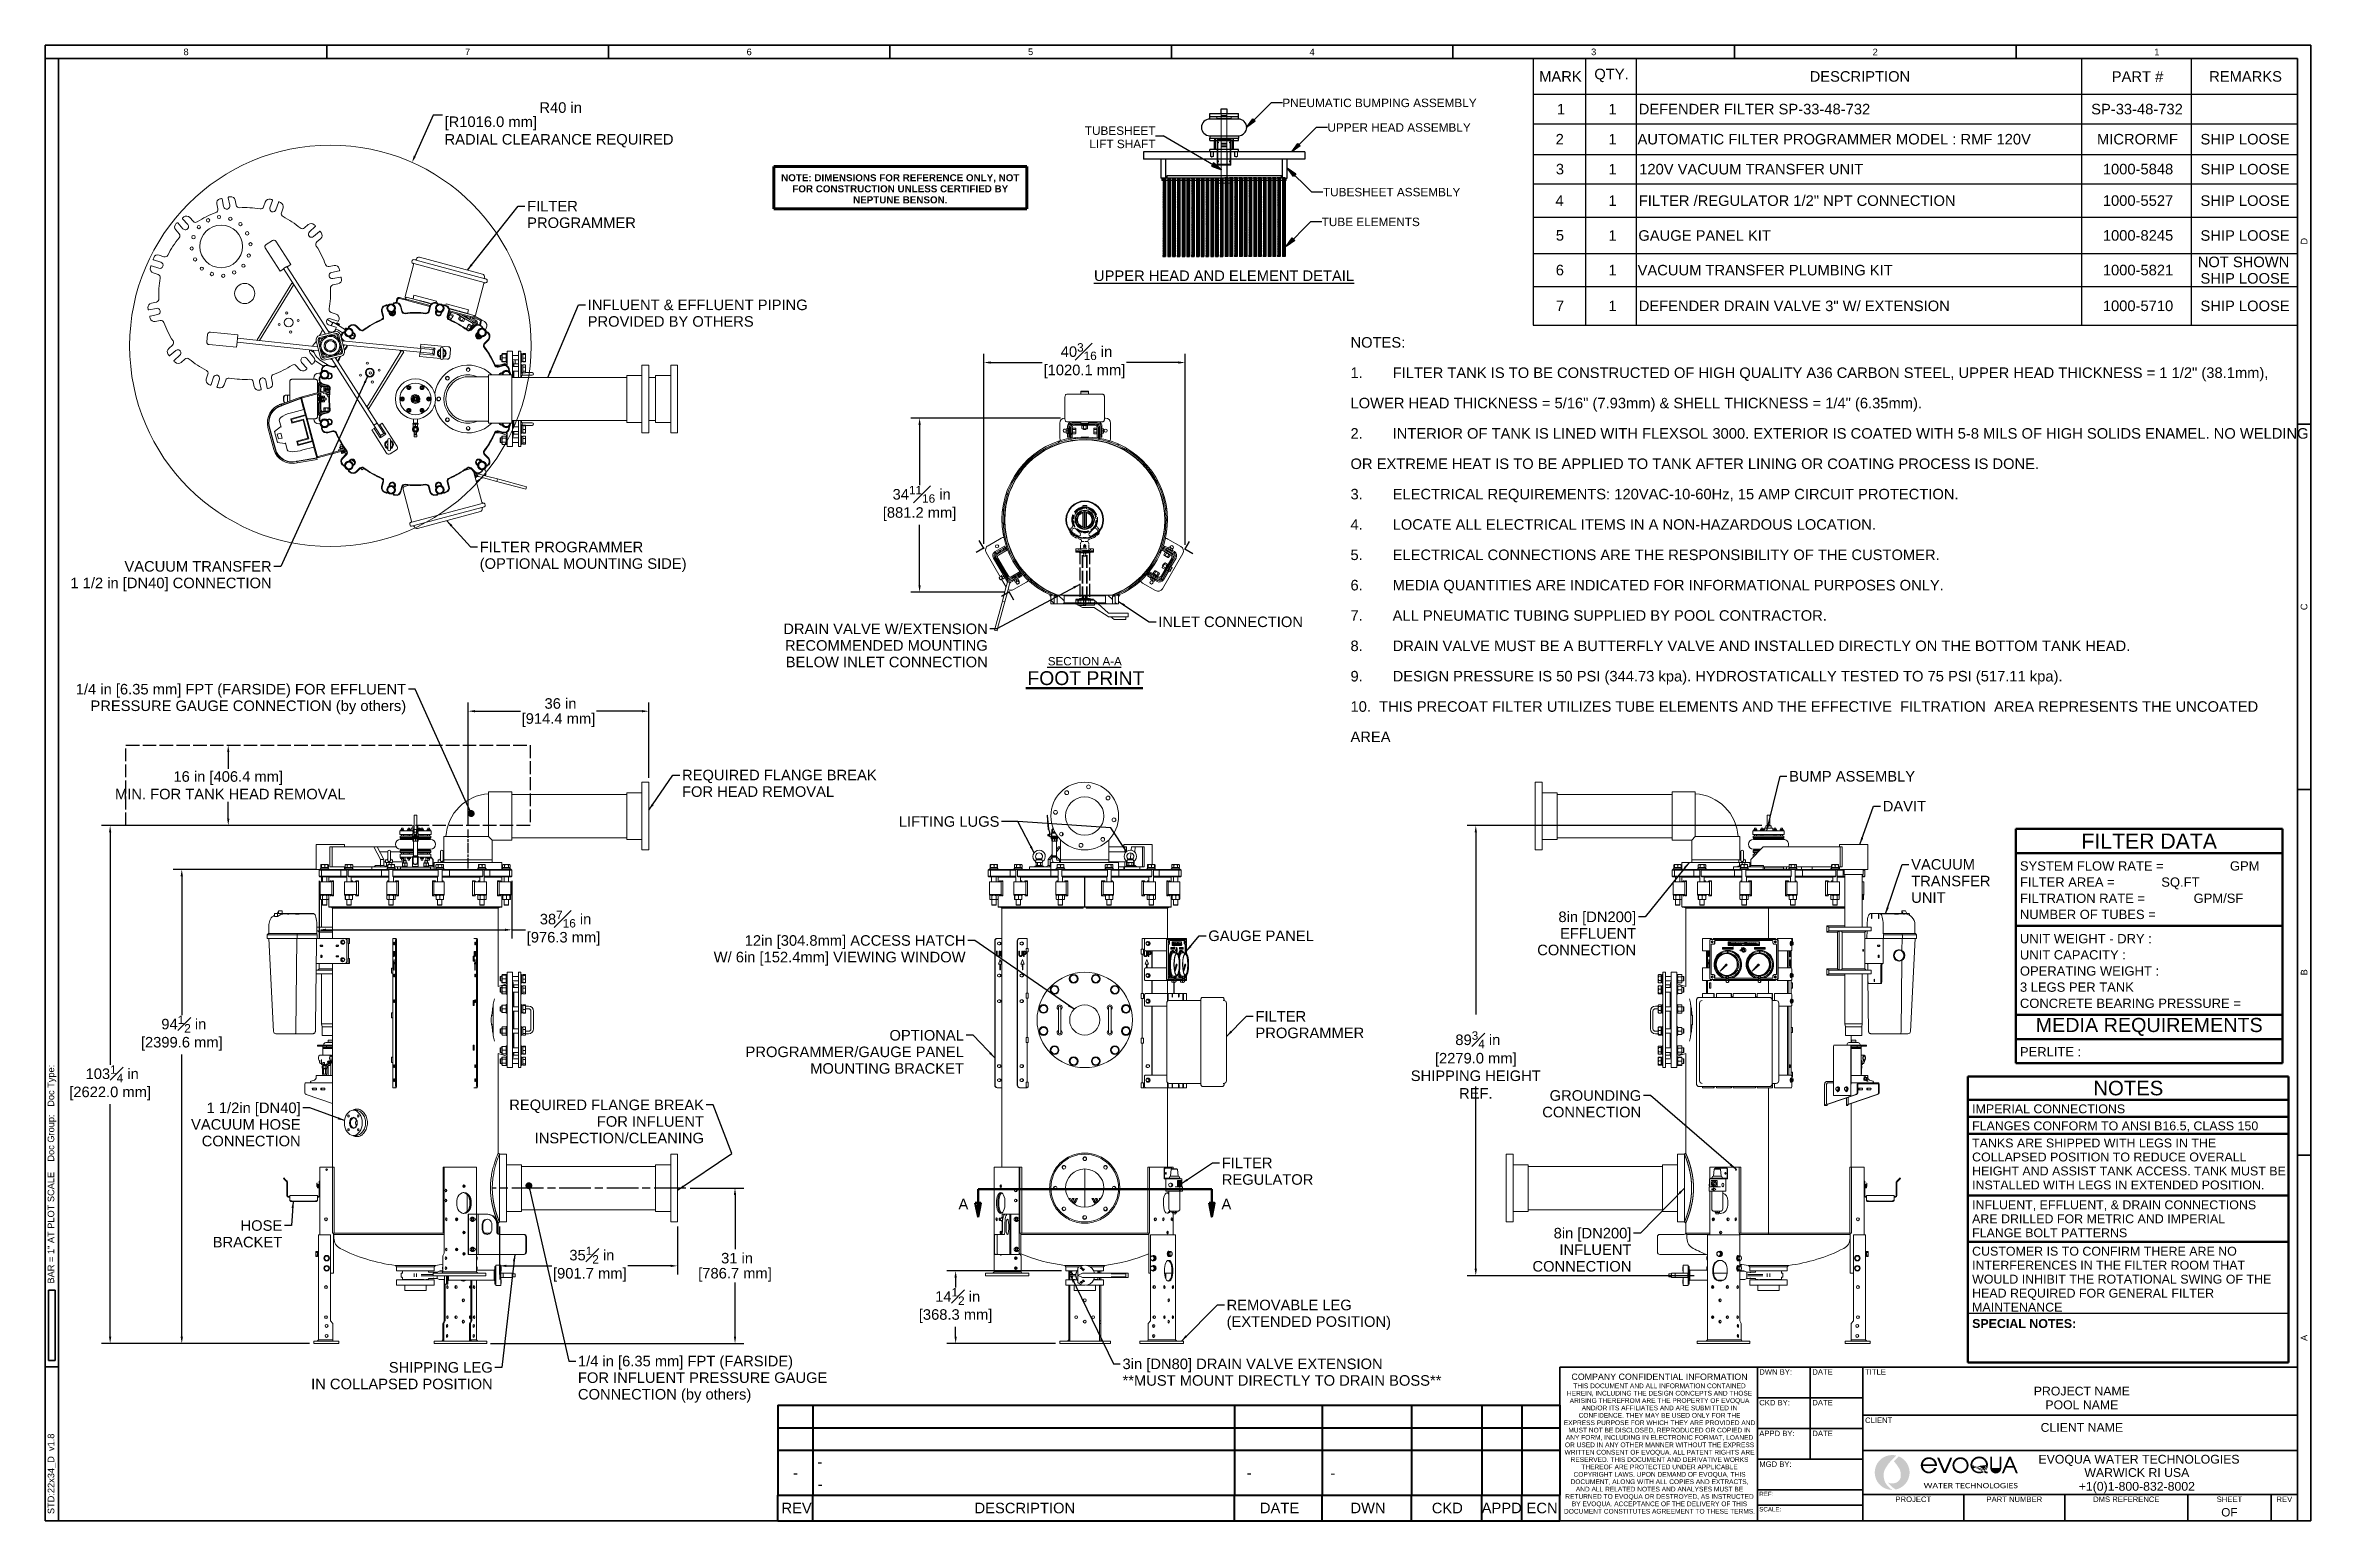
# Model space of a CAD drawing. Header units: inches. Extents: x 17 to 469, y 7 to 301.
import ezdxf
from ezdxf.enums import TextEntityAlignment as Align

# ---------------------------------------------------------------- set-up
doc = ezdxf.new("R2010")
doc.units = ezdxf.units.IN
doc.header["$LTSCALE"] = 14
doc.header["$MEASUREMENT"] = 0
for name, pattern in [('CHAIN', [0.7087, 0.4724, -0.0591, 0.1181, -0.0591]), ('DASHED', [0.2067, 0.1654, -0.0413]), ('DASHED_SPACE', [0.2067, 0.1654, -0.0413]), ('DOUBLE_DASH_CHAIN', [1.2403, 0.6614, -0.0827, 0.1654, -0.0827, 0.1654, -0.0827]), ('HIDD1', [0.09713, 0.064753, -0.032377])]:
    doc.linetypes.add(name, pattern=pattern)
doc.layers.get('0').update_dxf_attribs({"lineweight": 25})
for name, color, linetype, lineweight in [('Border', 7, 'Continuous', 35), ('Centerline (ANSI)', 7, 'Continuous', 25), ('Dimension (ANSI)', 7, 'Continuous', 25), ('Hatch', 7, 'Continuous', 18), ('Hatch (ANSI)', 7, 'Continuous', 18), ('Hidden', 7, 'DASHED', 18), ('Section Line', 7, 'DOUBLE_DASH_CHAIN', 50), ('Sketch Geometry (ANSI)', 7, 'Continuous', 25), ('Sketch Geometry(MEMCOR)', 7, 'Continuous', 50), ('Symbol', 7, 'Continuous', 25), ('Symbol (ANSI)', 7, 'Continuous', 25), ('Symbols(MEMCOR)', 7, 'Continuous', 25), ('Title', 7, 'Continuous', 35), ('Visible', 7, 'Continuous', 18), ('Visible (ANSI)', 7, 'Continuous', 50)]:
    doc.layers.add(name, color=color, linetype=linetype, lineweight=lineweight)
doc.layers.add('Brade', color=5, linetype='Continuous', lineweight=25, true_color=0x0000ff)
doc.styles.add('MEMCOR', font='arial.ttf')
doc.styles.add('MEMCOR Medium', font='arial.ttf')
doc.styles.add('Note Text (ANSI)', font='arial.ttf')
doc.styles.get("Standard").update_dxf_attribs({"font": 'arial.ttf'})
doc.styles.add('Standard A-B-C', font='arial.ttf')
doc.styles.add('Standard D-E', font='arial.ttf')
doc.styles.add('Standard D-E NeptuneBenson', font='arial.ttf')
doc.styles.add('Text Style326', font='arial.ttf')
doc.styles.add('Text Style348', font='arial.ttf')
doc.dimstyles.new('Default (ANSI)', dxfattribs={"dimscale": 14, "dimtxt": 0.15, "dimasz": 0.098425, "dimexe": 0.125, "dimexo": 0.0625, "dimgap": 0.031496, "dimtad": 0, "dimtih": 1, "dimtoh": 1, "dimdec": 4, "dimrnd": 1e-08, "dimzin": 3, "dimdsep": 46, "dimlunit": 5, "dimtxsty": 'MEMCOR Medium', "dimcen": 0.09, "dimdle": 0.393701, "dimclrd": 256, "dimclre": 256, "dimclrt": 256, "dimadec": 0, "dimazin": 1, "dimtfac": 0.8, "dimtofl": 0, "dimtmove": 0, "dimatfit": 3, "dimfxl": 1, "dimfrac": 1, "dimtolj": 1, "dimtzin": 4, "dimlwd": -1, "dimlwe": -1, "dimarcsym": 0})
doc.dimstyles.new('Default (ANSI)$7', dxfattribs={"dimscale": 14, "dimtxt": 0.15, "dimasz": 0.098425, "dimexe": 0.125, "dimexo": 0.0625, "dimgap": 0.031496, "dimtad": 0, "dimtih": 1, "dimtoh": 1, "dimdec": 4, "dimrnd": 1e-08, "dimzin": 3, "dimdsep": 46, "dimlunit": 5, "dimtxsty": 'MEMCOR Medium', "dimcen": 0.09, "dimdle": 0.393701, "dimclrd": 256, "dimclre": 256, "dimclrt": 256, "dimadec": 0, "dimazin": 1, "dimtfac": 0.8, "dimtofl": 0, "dimtmove": 0, "dimatfit": 3, "dimfxl": 1, "dimfrac": 1, "dimtolj": 1, "dimtzin": 4, "dimlwd": -1, "dimlwe": -1, "dimarcsym": 0})
doc.dimstyles.new('Default (ANSI)-01', dxfattribs={"dimscale": 14, "dimtxt": 0.15, "dimasz": 0.098425, "dimexe": 0.125, "dimexo": 0.0625, "dimgap": 0.031496, "dimtad": 0, "dimtih": 1, "dimtoh": 1, "dimdec": 4, "dimrnd": 1e-08, "dimzin": 3, "dimdsep": 46, "dimlunit": 5, "dimtxsty": 'MEMCOR Medium', "dimcen": 0.09, "dimdle": 0.393701, "dimclrd": 256, "dimclre": 256, "dimclrt": 256, "dimadec": 0, "dimazin": 1, "dimtfac": 0.8, "dimtofl": 0, "dimtmove": 0, "dimatfit": 3, "dimfxl": 1, "dimfrac": 1, "dimtolj": 1, "dimtzin": 4, "dimlwd": -1, "dimlwe": -1, "dimarcsym": 0})
doc.dimstyles.new('Default D-E$7', dxfattribs={"dimscale": 14, "dimtxt": 0.15, "dimasz": 0.098425, "dimexe": 0.125, "dimexo": 0.0625, "dimgap": 0.031496, "dimtad": 0, "dimtih": 1, "dimtoh": 1, "dimrnd": 1e-08, "dimzin": 4, "dimdsep": 46, "dimtxsty": 'Standard D-E', "dimcen": 0.09, "dimdle": 0.393701, "dimclrd": 256, "dimclre": 256, "dimclrt": 256, "dimadec": 0, "dimazin": 1, "dimtfac": 1, "dimtofl": 0, "dimtmove": 0, "dimatfit": 3, "dimfxl": 1, "dimtolj": 1, "dimtzin": 4, "dimlwd": -1, "dimlwe": -1, "dimarcsym": 0})

msp = doc.modelspace()

# ---------------------------------------------------------------- texts
at = {"layer": 'Symbol', "char_height": 2.10000007, "style": 'Standard D-E'}
for s, insert, width, attachment_point, line_spacing_factor in [('\\fArial|b0|i0;FILTER\\P\\fArial|b0|i0;PROGRAMMER', (113.534211, 270.000656), 21.68346202, 1, 0.944221), ('\\fArial|b0|i0;FILTER PROGRAMMER\\P\\fArial|b0|i0;(OPTIONAL MOUNTING SIDE)', (104.072172, 202.082528), 41.24291488, 1, 0.944221), ('\\fArial|b0|i0;DRAIN VALVE W/EXTENSION\\P\\fArial|b0|i0;RECOMMENDED MOUNTING\\P\\fArial|b0|i0;BELOW INLET CONNECTION', (205.33356, 185.770988), 40.76273085, 3, 0.944221), ('\\fArial|b0|i0;INLET CONNECTION\\P', (239.309583, 187.172888), 28.85579537, 1, 1.574803), ('\\fArial|b0|i0;FILTER\\P\\fArial|b0|i0;PROGRAMMER', (258.691063, 108.559893), 21.68346202, 1, 0.944221)]:
    msp.add_mtext(s, dxfattribs=dict(at, insert=insert, width=width, attachment_point=attachment_point, line_spacing_factor=line_spacing_factor))
at = {"layer": 'Symbol', "attachment_point": 7}
for s, insert, char_height, style in [('FOOT PRINT', (213.242247, 173.481143), 2.7559055, 'Text Style326'), ('SECTION A-A', (217.300975, 177.413402), 1.65199994, 'Text Style348')]:
    msp.add_mtext(s, dxfattribs=dict(at, insert=insert, char_height=char_height, style=style))
at = {"layer": 'Symbol', "insert": (365.056542, 156.392485), "char_height": 2.10000007, "width": 25.11356797, "attachment_point": 1, "style": 'Standard D-E'}
msp.add_mtext('\\fArial|b0|i0;BUMP ASSEMBLY', dxfattribs=at)
at = {"layer": 'Symbol (ANSI)'}
for s, insert, char_height, width, attachment_point, line_spacing_factor, style in [('\\fArial|b0|i0;INFLUENT & EFFLUENT PIPING\\P\\fArial|b0|i0;PROVIDED BY OTHERS', (125.595311, 250.330742), 2.10000007, 43.85670902, 1, 0.944221, 'MEMCOR Medium'), ('\\fArial|b0|i0;NOTES:\\P\\fArial|b0|i0;1.^I\\fArial|b0|i0;FILTER TANK IS TO BE CONSTRUCTED OF HIGH QUALITY A36 CARBON STEEL, UPPER HEAD THICKNESS = 1 1/2" (38.1mm), \\PLOWER HEAD THICKNESS = 5/16" (7.93mm) & SHELL THICKNESS = 1/4" (6.35mm).\\P\\fArial|b0|i0;2.^I\\fArial|b0|i0;INTERIOR OF TANK IS LINED WITH FLEXSOL 3000. EXTERIOR IS COATED WITH 5-8 MILS OF HIGH SOLIDS ENAMEL. NO WELDING \\POR EXTREME HEAT IS TO BE APPLIED TO TANK AFTER LINING OR COATING PROCESS IS DONE.\\P\\fArial|b0|i0;3.^I\\fArial|b0|i0;ELECTRICAL REQUIREMENTS: 120VAC-10-60Hz, 15 AMP CIRCUIT PROTECTION.\\P\\fArial|b0|i0;4.^I\\fArial|b0|i0;LOCATE ALL ELECTRICAL ITEMS IN A NON-HAZARDOUS LOCATION.\\P\\fArial|b0|i0;5.^I\\fArial|b0|i0;ELECTRICAL CONNECTIONS ARE THE RESPONSIBILITY OF THE CUSTOMER.\\P\\fArial|b0|i0;6.^I\\fArial|b0|i0;MEDIA QUANTITIES ARE INDICATED FOR INFORMATIONAL PURPOSES ONLY.\\P\\fArial|b0|i0;7.^I\\fArial|b0|i0;ALL PNEUMATIC TUBING SUPPLIED BY POOL CONTRACTOR.\\P\\fArial|b0|i0;8.^I\\fArial|b0|i0;DRAIN VALVE MUST BE A BUTTERFLY VALVE AND INSTALLED DIRECTLY ON THE BOTTOM TANK HEAD.\\P\\fArial|b0|i0;9.^I\\fArial|b0|i0;DESIGN PRESSURE IS 50 PSI (344.73 kpa). HYDROSTATICALLY TESTED TO 75 PSI (517.11 kpa).\\P\\fArial|b0|i0;10.  THIS PRECOAT FILTER UTILIZES TUBE ELEMENTS AND THE EFFECTIVE  FILTRATION  AREA REPRESENTS THE UNCOATED \\PAREA', (277.62759, 242.851556), 2.100000067, 189.70747583, 1, 1.727336, 'Standard D-E NeptuneBenson'), ('\\fArial|b0|i0;VACUUM TRANSFER\\P\\fArial|b0|i0;1 1/2 in [DN40] CONNECTION', (62.601359, 198.222587), 2.10000007, 40.10488067, 3, 0.944221, 'MEMCOR Medium'), ('\\fArial|b0|i0;1/4 in [6.35 mm] FPT (FARSIDE) FOR EFFLUENT\\P\\fArial|b0|i0;PRESSURE GAUGE CONNECTION (by others)\\P', (89.417607, 173.745832), 2.10000007, 65.85869226, 3, 0.944221, 'MEMCOR Medium'), ('\\fArial|b0|i0;REQUIRED FLANGE BREAK\\P\\fArial|b0|i0;FOR HEAD REMOVAL', (144.398397, 156.639812), 2.10000007, 38.80838747, 1, 0.944221, 'MEMCOR Medium'), ('\\fArial|b0|i0;VACUUM\\P\\fArial|b0|i0;TRANSFER\\P\\fArial|b0|i0;UNIT', (389.37891, 138.828896), 2.10000007, 15.81562617, 1, 0.944221, 'MEMCOR Medium'), ('\\fArial|b0|i0;8in [DN200] \\P\\fArial|b0|i0;EFFLUENT\\P\\fArial|b0|i0;CONNECTION', (334.560653, 128.384345), 2.10000007, 19.72591614, 3, 0.944221, 'MEMCOR Medium'), ('\\fArial|b0|i0;12in [304.8mm] ACCESS HATCH\\P\\fArial|b0|i0;W/ 6in [152.4mm] VIEWING WINDOW', (200.910318, 123.670193), 2.10000007, 50.2015264, 3, 0.944221, 'MEMCOR Medium'), ('\\fArial|b0|i0;OPTIONAL\\P\\fArial|b0|i0;PROGRAMMER/GAUGE PANEL\\P\\fArial|b0|i0;MOUNTING BRACKET', (200.580871, 104.781356), 2.10000007, 43.53498662, 3, 0.944221, 'MEMCOR Medium'), ('\\fArial|b0|i0;1 1/2in [DN40] \\P\\fArial|b0|i0;VACUUM HOSE\\P\\fArial|b0|i0;CONNECTION\\P', (68.392836, 90.320179), 2.10000007, 21.84832472, 3, 0.944221, 'MEMCOR Medium'), ('\\fArial|b0|i0;REQUIRED FLANGE BREAK\\P\\fArial|b0|i0;FOR INFLUENT\\P\\fArial|b0|i0;INSPECTION/CLEANING', (148.767658, 90.90946), 2.10000007, 38.80838747, 3, 0.944221, 'MEMCOR Medium'), ('\\fArial|b0|i0;GROUNDING\\P\\fArial|b0|i0;CONNECTION', (335.569757, 92.780196), 2.10000007, 19.72591614, 3, 0.944221, 'MEMCOR Medium'), ('\\fArial|b0|i0;FILTER\\P\\fArial|b0|i0;REGULATOR', (251.975294, 79.34326), 2.10000007, 18.26135774, 1, 0.944221, 'MEMCOR Medium'), ('\\fArial|b0|i0;HOSE\\P\\fArial|b0|i0;BRACKET', (64.722036, 66.866109), 2.10000007, 13.86128148, 3, 0.944221, 'MEMCOR Medium'), ('\\fArial|b0|i0;8in [DN200]\\P\\fArial|b0|i0;INFLUENT\\P\\fArial|b0|i0;CONNECTION', (333.615844, 65.351759), 2.10000007, 19.72591614, 3, 0.944221, 'MEMCOR Medium'), ('\\fArial|b0|i0;REMOVABLE LEG\\P\\fArial|b0|i0;(EXTENDED POSITION)', (252.938957, 51.033084), 2.10000007, 32.76928654, 1, 0.944221, 'MEMCOR Medium'), ('\\fArial|b0|i0;SHIPPING LEG\\P\\fArial|b0|i0;IN COLLAPSED POSITION', (106.666022, 38.599096), 2.10000007, 36.19779189, 3, 0.944221, 'MEMCOR Medium'), ('\\fArial|b0|i0;1/4 in [6.35 mm] FPT (FARSIDE) \\P\\fArial|b0|i0;FOR INFLUENT PRESSURE GAUGE \\P\\fArial|b0|i0;CONNECTION (by others)', (123.654031, 39.857551), 2.10000007, 50.54405918, 1, 0.944221, 'MEMCOR Medium'), ('\\fArial|b0|i0;3in [DN80] DRAIN VALVE EXTENSION\\P\\fArial|b0|i0;**MUST MOUNT DIRECTLY TO DRAIN BOSS**', (232.193285, 39.29946), 2.10000007, 63.58102588, 1, 0.944221, 'MEMCOR Medium')]:
    msp.add_mtext(s, dxfattribs=dict(at, insert=insert, char_height=char_height, width=width, attachment_point=attachment_point, line_spacing_factor=line_spacing_factor, style=style))
at = {"layer": 'Symbol (ANSI)', "char_height": 2.10000007, "style": 'MEMCOR Medium'}
for s, insert, width, attachment_point in [('\\fArial|b0|i0;DAVIT', (383.704823, 150.424622), 8.64169288, 1), ('\\fArial|b0|i0;LIFTING LUGS', (207.659215, 147.378068), 20.05244034, 3), ('\\fArial|b0|i0;GAUGE PANEL', (249.29113, 124.605253), 21.03681602, 1)]:
    msp.add_mtext(s, dxfattribs=dict(at, insert=insert, width=width, attachment_point=attachment_point))

# ---------------------------------------------------------------- blocks, each defined once
blk = doc.blocks.new('Borders 22x34_D')
at = {"layer": 'Border'}
for p, q in [((33.5, 21.5), (1.25, 21.5)), ((1.25, 21.5), (1.25, 0.5)), ((33.312, 21.312), (1.25, 21.312)), ((1.437, 0.5), (1.437, 21.312)), ((5.258, 21.5), (5.258, 21.312)), ((9.266, 21.5), (9.266, 21.312)), ((13.273, 21.5), (13.273, 21.312)), ((17.281, 21.5), (17.281, 21.312)), ((21.289, 21.5), (21.289, 21.312)), ((25.297, 21.5), (25.297, 21.312)), ((29.305, 21.5), (29.305, 21.312)), ((33.312, 0.5), (33.312, 21.312)), ((33.5, 0.5), (33.5, 21.5)), ((33.312, 16.109), (33.5, 16.109)), ((33.312, 10.906), (33.5, 10.906)), ((33.312, 5.703), (33.5, 5.703)), ((1.391, 3.781), (1.297, 3.781)), ((1.297, 3.781), (1.297, 2.781)), ((1.391, 2.781), (1.391, 3.781)), ((1.25, 2.688), (1.437, 2.688)), ((1.297, 2.781), (1.391, 2.781)), ((1.25, 0.5), (33.5, 0.5)), ((1.25, 0.5), (7.811, 0.5))]:
    blk.add_line(p, q, dxfattribs=at)
at = {"layer": 'Border', "char_height": 0.094, "attachment_point": 5, "style": 'Standard A-B-C'}
for s, insert in [('\\fArial|b0|i0;{\\H0.0940;8}', (3.254, 21.406)), ('\\fArial|b0|i0;{\\H0.0940;7}', (7.262, 21.407)), ('\\fArial|b0|i0;{\\H0.0940;6}', (11.27, 21.406)), ('\\fArial|b0|i0;{\\H0.0940;5}', (15.277, 21.407)), ('\\fArial|b0|i0;{\\H0.0940;4}', (19.285, 21.406)), ('\\fArial|b0|i0;{\\H0.0940;3}', (23.293, 21.406)), ('\\fArial|b0|i0;{\\H0.0940;2}', (27.301, 21.406)), ('\\fArial|b0|i0;{\\H0.0940;1}', (31.309, 21.406))]:
    blk.add_mtext(s, dxfattribs=dict(at, insert=insert))
at = {"layer": 'Border', "char_height": 0.094, "rotation": 90, "style": 'Standard A-B-C'}
for s, insert, attachment_point in [('\\fArial|b0|i0;{\\H0.0940;D}', (33.406, 18.711), 5), ('\\fArial|b0|i0;{\\H0.0940;C}', (33.406, 13.508), 5), ('\\fArial|b0|i0;{\\H0.0940;B}', (33.406, 8.305), 5), ('\\fArial|b0|i0;{\\H0.0940;BAR = 1" AT PLOT SCALE    Doc Group:   Doc Type: }', (1.344, 3.875), 4), ('\\fArial|b0|i0;{\\H0.0940;A}', (33.406, 3.102), 5), ('\\fArial|b0|i0;{\\H0.0940;STD:22x34_D  v1.8}', (1.344, 0.594), 4)]:
    blk.add_mtext(s, dxfattribs=dict(at, insert=insert, attachment_point=attachment_point))
blk = doc.blocks.new('Title Blocks D-E')
at = {"layer": 'Hatch'}
h = blk.add_hatch(color=256, dxfattribs=at)
edge = h.paths.add_edge_path()
edge.add_arc((19.982, 9.944), 0.248, 76.679, 270.1895)
edge.add_spline(control_points=[(19.983, 9.696), (19.953, 9.717), (19.907, 9.758), (19.877, 9.809), (19.863, 9.86), (19.859, 9.914), (19.864, 9.955), (19.882, 9.997), (19.916, 10.051), (19.948, 10.092), (19.993, 10.14), (20.039, 10.185)], knot_values=[1, 1, 1, 1, 1, 2, 3, 4, 5, 6, 7, 8, 9, 9, 9, 9, 9], degree=4, periodic=0)
h = blk.add_hatch(color=256, dxfattribs=at)
edge = h.paths.add_edge_path()
edge.add_line((20.077, 10.173), (20.007, 10.102))
edge.add_spline(control_points=[(20.007, 10.102), (20.039, 10.066), (20.062, 10.032), (20.08, 10.006), (20.093, 9.983), (20.106, 9.938), (20.106, 9.885), (20.097, 9.845), (20.065, 9.813), (20.035, 9.793), (19.989, 9.788), (19.943, 9.788), (19.923, 9.803)], knot_values=[1, 1, 1, 1, 1, 2, 3, 4, 5, 6, 7, 8, 9, 10, 10, 10, 10, 10], degree=4, periodic=0)
edge.add_spline(control_points=[(19.923, 9.803), (19.945, 9.77), (19.968, 9.745), (19.996, 9.724), (20.035, 9.701)], knot_values=[1, 1, 1, 1, 1, 2, 2, 2, 2, 2], degree=4, periodic=0)
edge.add_arc((19.982, 9.944), 0.248, 282.2596, 427.5742)
h = blk.add_hatch(color=256, dxfattribs=at)
edge = h.paths.add_edge_path(flags=0)
edge.add_arc((20.505, 10.051), 0.0859, 6.7767, 173.2233)
edge.add_line((20.419, 10.061), (20.59, 10.061))
edge = h.paths.add_edge_path()
edge.add_arc((20.505, 10.046), 0.116, 354.8678, 699.9289)
edge.add_line((20.613, 10.006), (20.583, 10.006))
edge.add_arc((20.504, 10.041), 0.0853, 183.1818, 336.4721, ccw=False)
edge.add_line((20.419, 10.036), (20.62, 10.036))
blk.add_hatch(color=256, dxfattribs=at).paths.add_polyline_path([(20.839, 10.157), (20.746, 9.936), (20.714, 9.936), (20.62, 10.157), (20.651, 10.157), (20.73, 9.972), (20.808, 10.157)])
h = blk.add_hatch(color=256, dxfattribs=at)
edge = h.paths.add_edge_path(flags=0)
edge.add_arc((20.955, 10.047), 0.089, 0, 360)
edge = h.paths.add_edge_path()
edge.add_arc((20.955, 10.047), 0.115, 0, 360)
h = blk.add_hatch(color=256, dxfattribs=at)
edge = h.paths.add_edge_path(flags=0)
edge.add_spline(control_points=[(21.29, 9.982), (21.287, 9.984), (21.279, 9.99), (21.266, 10.001), (21.249, 10.013), (21.218, 10.031), (21.173, 10.034), (21.147, 10.031), (21.125, 10.026)], knot_values=[-5.525972, -5.525972, -5.525972, -5.525972, -5.525972, -5, -4, -3, -2, -1, -1, -1, -1, -1], degree=4, periodic=0)
edge.add_arc((21.221, 10.054), 0.0997, 182.5887, 196.4669, ccw=False)
edge.add_arc((21.221, 10.048), 0.0996, 0.9395, 179.0605, ccw=False)
edge.add_arc((21.221, 10.054), 0.0997, 313.5602, 357.4113, ccw=False)
edge = h.paths.add_edge_path(flags=0)
edge.add_spline(control_points=[(21.136, 10.001), (21.147, 10.007), (21.164, 10.008), (21.188, 10.008), (21.224, 9.998), (21.249, 9.984), (21.261, 9.975), (21.268, 9.969), (21.27, 9.967)], knot_values=[-5.475497, -5.475497, -5.475497, -5.475497, -5.475497, -4.475497, -3.475497, -2.475497, -1.475497, -1, -1, -1, -1, -1], degree=4, periodic=0)
edge.add_arc((21.221, 10.054), 0.0997, 211.8702, 299.6018, ccw=False)
edge = h.paths.add_edge_path()
edge.add_line((21.343, 9.955), (21.343, 9.931))
edge.add_spline(control_points=[(21.343, 9.931), (21.326, 9.931), (21.312, 9.932), (21.302, 9.94), (21.292, 9.948), (21.289, 9.951)], knot_values=[6.426385, 6.426385, 6.426385, 6.426385, 6.426385, 7.426385, 8, 8, 8, 8, 8], degree=4, periodic=0)
edge.add_arc((21.221, 10.057), 0.126, 183.1673, 302.8004, ccw=False)
edge.add_arc((21.221, 10.046), 0.126, 2.9412, 178.4354, ccw=False)
edge.add_arc((21.221, 10.057), 0.126, 314.2286, 358.2094, ccw=False)
edge.add_spline(control_points=[(21.309, 9.966), (21.311, 9.965), (21.316, 9.961), (21.322, 9.958), (21.331, 9.955), (21.343, 9.955)], knot_values=[6.5852, 6.5852, 6.5852, 6.5852, 6.5852, 7, 8, 8, 8, 8, 8], degree=4, periodic=0)
h = blk.add_hatch(color=256, dxfattribs=at)
edge = h.paths.add_edge_path()
edge.add_arc((21.457, 10.009), 0.0797, 180, 360)
edge.add_line((21.537, 10.009), (21.537, 10.168))
edge.add_line((21.537, 10.168), (21.51, 10.168))
edge.add_line((21.51, 10.168), (21.51, 10.008))
edge.add_arc((21.456, 10.008), 0.0532, -180, 0, ccw=False)
edge.add_line((21.403, 10.008), (21.403, 10.168))
edge.add_line((21.403, 10.168), (21.378, 10.168))
edge.add_line((21.378, 10.168), (21.378, 10.009))
h = blk.add_hatch(color=256, dxfattribs=at)
h.paths.add_polyline_path([(21.615, 10.036), (21.658, 10.135), (21.7, 10.036)], flags=0)
h.paths.add_polyline_path([(21.771, 9.934), (21.743, 9.934), (21.71, 10.012), (21.605, 10.012), (21.571, 9.934), (21.543, 9.934), (21.644, 10.168), (21.672, 10.168)])
at = {"layer": 'Title'}
for p, q in [((18.065, 11.445), (15.252, 11.445)), ((15.252, 11.445), (15.252, 9.258)), ((19.565, 11.445), (18.065, 11.445)), ((18.065, 11.445), (18.065, 9.258)), ((18.065, 9.258), (18.065, 11.445)), ((18.815, 11.445), (18.815, 10.133)), ((19.565, 11.445), (25.752, 11.445)), ((19.565, 9.258), (19.565, 11.445)), ((19.565, 9.258), (19.565, 11.445)), ((25.752, 11.445), (25.752, 9.258)), ((18.065, 11.008), (19.565, 11.008)), ((19.565, 10.758), (25.752, 10.758)), ((18.065, 10.57), (19.565, 10.57)), ((18.065, 10.133), (19.565, 10.133)), ((19.565, 10.258), (25.752, 10.258)), ((18.065, 9.695), (19.565, 9.695)), ((18.065, 9.477), (19.565, 9.477)), ((19.565, 9.633), (25.752, 9.633)), ((21.002, 9.633), (21.002, 9.258)), ((22.44, 9.633), (22.44, 9.258)), ((24.19, 9.633), (24.19, 9.258)), ((25.377, 9.633), (25.377, 9.258)), ((15.252, 9.258), (18.065, 9.258)), ((18.065, 9.258), (19.565, 9.258)), ((25.752, 9.258), (19.565, 9.258)), ((25.752, 9.258), (25.752, 9.258)), ((25.752, 9.258), (25.94, 9.258))]:
    blk.add_line(p, q, dxfattribs=at)
at = {"layer": 'Title', "insert": (16.67, 11.352), "char_height": 0.06, "width": 2.72591, "attachment_point": 2, "line_spacing_factor": 0.757101, "style": 'Standard A-B-C'}
blk.add_mtext('\\pxsm0.94;\\fArial|b0|i0;{\\H0.0900;COMPANY CONFIDENTIAL INFORMATION\\P}\\fArial|b0|i0;{\\H0.0670;THIS DOCUMENT AND ALL INFORMATION CONTAINED HEREIN, INCLUDING THE DESIGN CONCEPTS AND THOSE ARISING THEREFROM ARE THE PROPERTY OF EVOQUA AND/OR ITS AFFILIATES AND ARE SUBMITTED IN CONFIDENCE. THEY MAY BE USED ONLY FOR THE EXPRESS PURPOSE FOR WHICH THEY ARE PROVIDED AND MUST NOT BE DISCLOSED, REPRODUCED OR COPIED IN ANY FORM, INCLUDING IN ELECTRONIC FORMAT, LOANED OR USED IN ANY OTHER MANNER WITHOUT THE EXPRESS WRITTEN CONSENT OF EVOQUA. ALL PATENT RIGHTS ARE RESERVED. THIS DOCUMENT AND DERIVATIVE WORKS THEREOF ARE PROTECTED UNDER APPLICABLE COPYRIGHT LAWS. UPON DEMAND OF EVOQUA, THIS DOCUMENT, ALONG WITH ALL COPIES AND EXTRACTS, AND ALL RELATED NOTES AND ANALYSES MUST BE RETURNED TO EVOQUA OR DESTROYED, AS INSTRUCTED BY EVOQUA. ACCEPTANCE OF THE DELIVERY OF THIS DOCUMENT CONSTITUTES AGREEMENT TO THESE TERMS}\\fArial|b0|i0;{\\H0.0680;.}', dxfattribs=at)
at = {"layer": 'Title'}
for s, insert, char_height, attachment_point, style in [('\\fArial|b0|i0;{\\H0.0780;DWN BY:}', (18.09, 11.414), 0.078, 1, 'Standard A-B-C'), ('\\fArial|b0|i0;{\\H0.0780;DATE}', (18.846, 11.414), 0.078, 1, 'Standard A-B-C'), ('\\fArial|b0|i0;{\\H0.0780;TITLE}', (19.596, 11.414), 0.078, 1, 'Standard A-B-C'), ('\\fArial|b0|i0;{\\H0.0780;CKD BY:}', (18.09, 10.977), 0.078, 1, 'Standard A-B-C'), ('\\fArial|b0|i0;{\\H0.0780;DATE}', (18.846, 10.977), 0.078, 1, 'Standard A-B-C'), ('\\fArial|b0|i0;{\\H0.0780;CLIENT}', (19.596, 10.727), 0.078, 1, 'Standard A-B-C'), ('\\fArial|b0|i0;{\\H0.0780;DATE}', (18.846, 10.539), 0.078, 1, 'Standard A-B-C'), ('\\fArial|b0|i0;{\\H0.0780;MGD BY:}', (18.09, 10.102), 0.078, 1, 'Standard A-B-C'), ('\\fArial|b0|i0;{\\H0.1250;EVOQUA WATER TECHNOLOGIES}', (22.065, 10.195), 0.125, 1, 'Standard A-B-C'), ('\\fCalibri|b0|i0;\\W1.20;{\\H0.0750;WATER TECHNOLOGIES}', (21.772, 9.795), 0.075, 3, 'Standard D-E'), ('\\fArial|b0|i0;{\\H0.0630;SCALE:}', (18.09, 9.452), 0.063, 1, 'Standard A-B-C'), ('\\fArial|b0|i0;{\\H0.0630;REF:}', (18.09, 9.67), 0.063, 1, 'Standard A-B-C'), ('\\fArial|b0|i0;{\\H0.0780;PROJECT}', (20.283, 9.602), 0.078, 2, 'Standard A-B-C'), ('\\fArial|b0|i0;{\\H0.0780;PART NUMBER}', (21.721, 9.602), 0.078, 2, 'Standard A-B-C'), ('\\fArial|b0|i0;{\\H0.0780;DMS REFERENCE}', (23.315, 9.602), 0.078, 2, 'Standard A-B-C'), ('\\fArial|b0|i0;{\\H0.0780;SHEET}', (24.783, 9.602), 0.078, 2, 'Standard A-B-C'), ('\\fArial|b0|i0;{\\H0.1200;OF}', (24.783, 9.377), 0.12, 5, 'Standard A-B-C'), ('\\fArial|b0|i0;{\\H0.0780;REV}', (25.565, 9.602), 0.078, 2, 'Standard A-B-C')]:
    blk.add_mtext(s, dxfattribs=dict(at, insert=insert, char_height=char_height, attachment_point=attachment_point, style=style))
at = {"layer": 'Title', "style": 'Standard A-B-C'}
for s, insert, char_height, attachment_point, line_spacing_factor in [('\\pxsm0.94;\\fArial|b0|i0;{\\H0.1250;\\P}\\fArial|b0|i0;{\\H0.1250; PROJECT NAME\\P}\\fArial|b0|i0;{\\H0.1250; POOL NAME}', (22.658, 11.102), 0.06, 5, 0.925451), ('\\fArial|b0|i0;{\\H0.1250; CLIENT NAME\\P}\\fArial|b0|i0;{\\H0.1250; }', (22.658, 10.486), 0.125, 5, 0.944221), ('\\fArial|b0|i0;{\\H0.0780;APPD BY:\\P}', (18.09, 10.539), 0.078, 1, 3.028468), ('\\fArial|b0|i0;{\\H0.1250;WARWICK RI USA\\P}\\fArial|b0|i0;{\\H0.1250;+1(0)1-800-832-8002}', (23.465, 10.006), 0.125, 2, 0.944221)]:
    blk.add_mtext(s, dxfattribs=dict(at, insert=insert, char_height=char_height, attachment_point=attachment_point, line_spacing_factor=line_spacing_factor))
at = {"layer": 'Title', "lineweight": 30, "flags": 63}
for tag, height, p in [('DESIGNER', 0.094, (18.44, 11.141)), ('CREATION_DATE', 0.094, (19.19, 11.141)), ('CHECKED_BY', 0.094, (18.44, 10.703)), ('CHECKED_DATE', 0.094, (19.19, 10.703)), ('ENG_APPROVED_BY', 0.094, (18.44, 10.266)), ('ENG_APPROVAL_DATE', 0.094, (19.19, 10.266)), ('MANAGER', 0.094, (18.815, 9.828)), ('PROJECT', 0.12, (20.283, 9.377)), ('PART_NUMBER', 0.12, (21.721, 9.377)), ('@DMS_Reference', 0.12, (23.315, 9.377)), ('Sheet_Number', 0.12, (24.502, 9.377)), ('Number_of_sheets', 0.125, (25.065, 9.377)), ('REVISION_NUMBER', 0.12, (25.565, 9.377))]:
    blk.add_attdef(tag, text='', height=height, dxfattribs=at).set_placement(p, align=Align.MIDDLE_CENTER)
for tag, p in [('!Reference', (18.877, 9.527)), ('!Scale', (18.877, 9.308))]:
    blk.add_attdef(tag, text='', height=0.078, dxfattribs=at).set_placement(p, align=Align.BOTTOM_CENTER)
blk = doc.blocks.new('NOTES')
at = {"layer": 'Sketch Geometry (ANSI)'}
blk.add_line((-2.075, -1.21), (2.075, -1.21), dxfattribs=at)
at = {"layer": 'Sketch Geometry(MEMCOR)'}
for p, q in [((-2.075, 1.85), (2.075, 1.85)), ((-2.075, -1.85), (-2.075, 1.85)), ((2.075, 1.85), (2.075, -1.85)), ((-2.075, 1.55), (2.075, 1.55)), ((-2.075, 1.33), (2.075, 1.33)), ((-2.075, 1.11), (2.075, 1.11)), ((-2.075, 1.11), (2.075, 1.11)), ((-2.075, 0.31), (2.075, 0.31)), ((-2.075, -0.29), (2.075, -0.29)), ((2.075, -1.85), (-2.075, -1.85))]:
    blk.add_line(p, q, dxfattribs=at)
at = {"layer": 'Symbols(MEMCOR)', "color": 7, "style": 'MEMCOR'}
for s, insert, char_height, attachment_point in [('\\fArial|b0|i0;{\\H0.1880;NOTES}', (0, 1.7), 0.188, 5), ('\\fArial|b0|i0;IMPERIAL CONNECTIONS', (-2.022, 1.49), 0.11497, 1), ('\\fArial|b1|i0;{\\H0.1150;SPECIAL NOTES:}', (-2.022, -1.288), 0.11497, 1)]:
    blk.add_mtext(s, dxfattribs=dict(at, insert=insert, char_height=char_height, attachment_point=attachment_point))
at = {"layer": 'Symbols(MEMCOR)', "color": 7, "insert": (-2.022, 1.27), "char_height": 0.11497, "width": 3.91379, "attachment_point": 1, "style": 'MEMCOR'}
blk.add_mtext('\\fArial|b0|i0;FLANGES CONFORM TO ANSI B16.5, CLASS 150', dxfattribs=at)
at = {"layer": 'Symbols(MEMCOR)', "color": 7, "char_height": 0.114972, "attachment_point": 1, "line_spacing_factor": 0.944221, "style": 'MEMCOR'}
for s, insert, width in [('\\fArial|b0|i0;TANKS ARE SHIPPED WITH LEGS IN THE COLLAPSED POSITION TO REDUCE OVERALL HEIGHT AND ASSIST TANK ACCESS. TANK MUST BE INSTALLED WITH LEGS IN EXTENDED POSITION.', (-2.022, 1.048), 4.12515), ('\\fArial|b0|i0;INFLUENT, EFFLUENT, & DRAIN CONNECTIONS ARE DRILLED FOR METRIC AND IMPERIAL FLANGE BOLT PATTERNS', (-2.022, 0.248), 3.92382), ('\\fArial|b0|i0;CUSTOMER IS TO CONFIRM THERE ARE NO INTERFERENCES IN THE FILTER ROOM THAT WOULD INHIBIT THE ROTATIONAL SWING OF THE HEAD REQUIRED FOR GENERAL FILTER MAINTENANCE', (-2.022, -0.352), 4.08313)]:
    blk.add_mtext(s, dxfattribs=dict(at, insert=insert, width=width))
at = {"layer": 'Symbols(MEMCOR)', "color": 7, "lineweight": 30, "flags": 63}
for tag, p in [('@Special_Notes', (-2.022, -1.483)), ('@Special_Notes1', (-2.022, -1.677))]:
    blk.add_attdef(tag, text='', height=0.115, dxfattribs=at).set_placement(p, align=Align.TOP_LEFT)
blk = doc.blocks.new('UPPER HEAD ADN ELEMENT DETAIL')
at = {"layer": 'Hatch (ANSI)'}
for points in [[(0.08, 0.372), (0.133, 0.425), (0.124, 0.433)], [(0.08, 0.372), (0.141, 0.416), (0.133, 0.425)], [(0.445, 0.258), (0.401, 0.197), (0.454, 0.249)], [(0.454, 0.249), (0.401, 0.197), (0.462, 0.24)], [(-0.163, 0.108), (-0.17, 0.097), (-0.099, 0.071)], [(-0.157, 0.119), (-0.163, 0.108), (-0.099, 0.071)], [(0.43, 0.041), (0.369, 0.085), (0.422, 0.032)], [(0.422, 0.032), (0.369, 0.085), (0.413, 0.023)], [(0.404, -0.414), (0.361, -0.475), (0.413, -0.423)], [(0.413, -0.423), (0.361, -0.475), (0.422, -0.432)]]:
    blk.add_hatch(color=256, dxfattribs=at).paths.add_polyline_path(points)
for p, q in [((-0.102, 0.504), (-0.06, 0.504)), ((-0.102, 0.47), (-0.102, 0.504)), ((-0.06, 0.504), (-0.06, 0.47)), ((-0.183, 0.47), (0.021, 0.47)), ((-0.183, 0.449), (-0.183, 0.47)), ((-0.183, 0.449), (0.021, 0.449)), ((-0.183, 0.432), (-0.183, 0.449)), ((-0.183, 0.432), (0.021, 0.432)), ((0.021, 0.449), (0.021, 0.47)), ((0.021, 0.432), (0.021, 0.449)), ((0.493, 0.197), (-0.655, 0.197)), ((-0.655, 0.197), (-0.655, 0.146)), ((-0.183, 0.313), (-0.183, 0.296)), ((-0.183, 0.313), (0.021, 0.313)), ((-0.183, 0.296), (0.021, 0.296)), ((-0.183, 0.279), (-0.183, 0.296)), ((-0.183, 0.279), (0.021, 0.279)), ((0.021, 0.214), (-0.183, 0.214)), ((-0.183, 0.197), (-0.183, 0.214)), ((-0.149, 0.214), (-0.149, 0.279)), ((-0.013, 0.214), (-0.013, 0.279)), ((0.021, 0.313), (0.021, 0.296)), ((0.021, 0.279), (0.021, 0.296)), ((0.021, 0.197), (0.021, 0.214)), ((0.401, 0.197), (0.027, 0.197)), ((0.493, 0.197), (0.493, 0.146)), ((0.493, 0.146), (-0.655, 0.146)), ((-0.532, 0.146), (-0.532, 0.01)), ((-0.498, 0.01), (-0.532, 0.01)), ((-0.523, 0.01), (-0.523, -0.007)), ((-0.498, 0.146), (-0.498, 0.01)), ((0.335, 0.01), (-0.498, 0.01)), ((0.327, 0.027), (-0.489, 0.027)), ((-0.489, 0.027), (-0.489, 0.01)), ((0.327, 0.01), (0.327, 0.027)), ((0.335, 0.01), (0.335, 0.146)), ((0.335, 0.01), (0.369, 0.01)), ((0.361, -0.007), (0.361, 0.01)), ((0.369, 0.01), (0.369, 0.146)), ((0.361, -0.007), (-0.523, -0.007))]:
    blk.add_line(p, q)
for centre, start, end in [((-0.183, 0.372), 90, 270), ((0.021, 0.372), 270, 90)]:
    blk.add_arc(centre, 0.0595, start, end)
at = {"layer": 'Brade', "lineweight": 25}
for p, q in [((-0.518, 0.012), (-0.495, 0.012)), ((-0.518, 0.01), (-0.518, 0.012)), ((-0.516, 0.01), (-0.516, 0.011)), ((-0.516, 0.011), (-0.497, 0.011)), ((-0.516, 0.01), (-0.497, 0.01)), ((-0.516, 0.01), (-0.497, 0.01)), ((-0.515, 0.01), (-0.515, -0.538)), ((-0.515, 0.01), (-0.515, -0.019)), ((-0.515, 0.008), (-0.515, 0.01)), ((-0.515, 0.01), (-0.497, 0.01)), ((-0.515, 0.008), (-0.498, 0.008)), ((-0.515, 0.008), (-0.498, 0.008)), ((-0.515, 0.007), (-0.498, 0.007)), ((-0.515, 0.005), (-0.498, 0.005)), ((-0.515, 0.004), (-0.498, 0.004)), ((-0.515, 0.002), (-0.498, 0.002)), ((-0.515, 0.001), (-0.498, 0.001)), ((-0.498, 0.01), (-0.498, -0.018)), ((-0.498, 0.008), (-0.498, 0.01)), ((-0.497, 0.01), (-0.497, 0.011)), ((-0.497, 0.01), (-0.497, -0.538)), ((-0.495, 0.01), (-0.495, 0.012)), ((-0.484, 0.012), (-0.461, 0.012)), ((-0.484, 0.01), (-0.484, 0.012)), ((-0.482, 0.01), (-0.482, 0.011)), ((-0.482, 0.011), (-0.463, 0.011)), ((-0.482, 0.01), (-0.463, 0.01)), ((-0.482, 0.01), (-0.463, 0.01)), ((-0.481, 0.01), (-0.481, -0.538)), ((-0.481, 0.01), (-0.481, -0.019)), ((-0.481, 0.008), (-0.481, 0.01)), ((-0.481, 0.01), (-0.463, 0.01)), ((-0.481, 0.008), (-0.464, 0.008)), ((-0.481, 0.008), (-0.464, 0.008)), ((-0.481, 0.007), (-0.464, 0.007)), ((-0.481, 0.005), (-0.464, 0.005)), ((-0.481, 0.004), (-0.464, 0.004)), ((-0.481, 0.002), (-0.464, 0.002)), ((-0.481, 0.001), (-0.464, 0.001)), ((-0.464, 0.01), (-0.464, -0.018)), ((-0.464, 0.008), (-0.464, 0.01)), ((-0.463, 0.01), (-0.463, 0.011)), ((-0.463, 0.01), (-0.463, -0.538)), ((-0.461, 0.01), (-0.461, 0.012)), ((-0.45, 0.012), (-0.427, 0.012)), ((-0.45, 0.01), (-0.45, 0.012)), ((-0.448, 0.01), (-0.448, 0.011)), ((-0.448, 0.011), (-0.429, 0.011)), ((-0.448, 0.01), (-0.429, 0.01)), ((-0.448, 0.01), (-0.429, 0.01)), ((-0.447, 0.01), (-0.447, -0.538)), ((-0.447, 0.01), (-0.447, -0.019)), ((-0.447, 0.008), (-0.447, 0.01)), ((-0.447, 0.01), (-0.429, 0.01)), ((-0.447, 0.008), (-0.43, 0.008)), ((-0.447, 0.008), (-0.43, 0.008)), ((-0.447, 0.007), (-0.43, 0.007)), ((-0.447, 0.005), (-0.43, 0.005)), ((-0.447, 0.004), (-0.43, 0.004)), ((-0.447, 0.002), (-0.43, 0.002)), ((-0.447, 0.001), (-0.43, 0.001)), ((-0.43, 0.01), (-0.43, -0.018)), ((-0.43, 0.008), (-0.43, 0.01)), ((-0.429, 0.01), (-0.429, 0.011)), ((-0.429, 0.01), (-0.429, -0.538)), ((-0.427, 0.01), (-0.427, 0.012)), ((-0.416, 0.012), (-0.393, 0.012)), ((-0.416, 0.01), (-0.416, 0.012)), ((-0.416, 0.01), (-0.416, 0.012)), ((-0.414, 0.01), (-0.414, 0.011)), ((-0.414, 0.011), (-0.395, 0.011)), ((-0.414, 0.01), (-0.395, 0.01)), ((-0.414, 0.01), (-0.395, 0.01)), ((-0.413, 0.01), (-0.413, -0.538)), ((-0.413, 0.01), (-0.413, -0.019)), ((-0.413, 0.008), (-0.413, 0.01)), ((-0.413, 0.01), (-0.395, 0.01)), ((-0.413, 0.008), (-0.396, 0.008)), ((-0.413, 0.008), (-0.396, 0.008)), ((-0.413, 0.007), (-0.396, 0.007)), ((-0.413, 0.005), (-0.396, 0.005)), ((-0.413, 0.004), (-0.396, 0.004)), ((-0.413, 0.002), (-0.396, 0.002)), ((-0.413, 0.001), (-0.396, 0.001)), ((-0.396, 0.01), (-0.396, -0.018)), ((-0.396, 0.008), (-0.396, 0.01)), ((-0.395, 0.01), (-0.395, 0.011)), ((-0.395, 0.01), (-0.395, -0.538)), ((-0.393, 0.01), (-0.393, 0.012)), ((-0.382, 0.012), (-0.359, 0.012)), ((-0.382, 0.01), (-0.382, 0.012)), ((-0.38, 0.01), (-0.38, 0.011)), ((-0.38, 0.011), (-0.361, 0.011)), ((-0.38, 0.01), (-0.361, 0.01)), ((-0.38, 0.01), (-0.361, 0.01)), ((-0.379, 0.01), (-0.379, -0.538)), ((-0.379, 0.01), (-0.379, -0.019)), ((-0.379, 0.008), (-0.379, 0.01)), ((-0.379, 0.01), (-0.361, 0.01)), ((-0.379, 0.008), (-0.362, 0.008)), ((-0.379, 0.008), (-0.362, 0.008)), ((-0.379, 0.007), (-0.362, 0.007)), ((-0.379, 0.005), (-0.362, 0.005)), ((-0.379, 0.004), (-0.362, 0.004)), ((-0.379, 0.002), (-0.362, 0.002)), ((-0.379, 0.001), (-0.362, 0.001)), ((-0.362, 0.01), (-0.362, -0.018)), ((-0.362, 0.008), (-0.362, 0.01)), ((-0.361, 0.01), (-0.361, 0.011)), ((-0.361, 0.01), (-0.361, -0.538)), ((-0.359, 0.01), (-0.359, 0.012)), ((-0.348, 0.012), (-0.325, 0.012)), ((-0.348, 0.01), (-0.348, 0.012)), ((-0.346, 0.01), (-0.346, 0.011)), ((-0.346, 0.011), (-0.327, 0.011)), ((-0.346, 0.01), (-0.327, 0.01)), ((-0.346, 0.01), (-0.327, 0.01)), ((-0.345, 0.01), (-0.345, -0.538)), ((-0.345, 0.01), (-0.345, -0.019)), ((-0.345, 0.008), (-0.345, 0.01)), ((-0.345, 0.01), (-0.327, 0.01)), ((-0.345, 0.008), (-0.328, 0.008)), ((-0.345, 0.008), (-0.328, 0.008)), ((-0.345, 0.007), (-0.328, 0.007)), ((-0.345, 0.005), (-0.328, 0.005)), ((-0.345, 0.004), (-0.328, 0.004)), ((-0.345, 0.002), (-0.328, 0.002)), ((-0.345, 0.001), (-0.328, 0.001)), ((-0.328, 0.01), (-0.328, -0.018)), ((-0.328, 0.008), (-0.328, 0.01)), ((-0.327, 0.01), (-0.327, 0.011)), ((-0.327, 0.01), (-0.327, -0.538)), ((-0.325, 0.01), (-0.325, 0.012)), ((-0.314, 0.012), (-0.291, 0.012)), ((-0.314, 0.01), (-0.314, 0.012)), ((-0.312, 0.01), (-0.312, 0.011)), ((-0.312, 0.011), (-0.293, 0.011)), ((-0.312, 0.01), (-0.293, 0.01)), ((-0.312, 0.01), (-0.293, 0.01)), ((-0.311, 0.01), (-0.311, -0.538)), ((-0.311, 0.01), (-0.311, -0.019)), ((-0.311, 0.008), (-0.311, 0.01)), ((-0.311, 0.01), (-0.293, 0.01)), ((-0.311, 0.008), (-0.294, 0.008)), ((-0.311, 0.008), (-0.294, 0.008)), ((-0.311, 0.007), (-0.294, 0.007)), ((-0.311, 0.005), (-0.294, 0.005)), ((-0.311, 0.004), (-0.294, 0.004)), ((-0.311, 0.002), (-0.294, 0.002)), ((-0.311, 0.001), (-0.294, 0.001)), ((-0.294, 0.01), (-0.294, -0.018)), ((-0.294, 0.008), (-0.294, 0.01)), ((-0.293, 0.01), (-0.293, 0.011)), ((-0.293, 0.01), (-0.293, -0.538)), ((-0.291, 0.01), (-0.291, 0.012)), ((-0.28, 0.01), (-0.28, 0.012)), ((-0.28, 0.012), (-0.257, 0.012)), ((-0.278, 0.011), (-0.259, 0.011)), ((-0.278, 0.01), (-0.278, 0.011)), ((-0.278, 0.01), (-0.259, 0.01)), ((-0.278, 0.01), (-0.259, 0.01)), ((-0.277, 0.01), (-0.277, -0.538)), ((-0.277, 0.01), (-0.259, 0.01)), ((-0.277, 0.008), (-0.277, 0.01)), ((-0.277, 0.01), (-0.277, -0.019)), ((-0.277, 0.008), (-0.26, 0.008)), ((-0.277, 0.008), (-0.26, 0.008)), ((-0.277, 0.007), (-0.26, 0.007)), ((-0.277, 0.005), (-0.26, 0.005)), ((-0.277, 0.004), (-0.26, 0.004)), ((-0.277, 0.002), (-0.26, 0.002)), ((-0.277, 0.001), (-0.26, 0.001)), ((-0.26, 0.008), (-0.26, 0.01)), ((-0.26, 0.01), (-0.26, -0.018)), ((-0.259, 0.01), (-0.259, 0.011)), ((-0.259, 0.01), (-0.259, -0.538)), ((-0.257, 0.01), (-0.257, 0.012)), ((-0.246, 0.012), (-0.223, 0.012)), ((-0.244, 0.011), (-0.225, 0.011)), ((-0.244, 0.01), (-0.244, 0.011)), ((-0.244, 0.01), (-0.225, 0.01)), ((-0.244, 0.01), (-0.225, 0.01)), ((-0.243, 0.01), (-0.225, 0.01)), ((-0.243, 0.008), (-0.243, 0.01)), ((-0.243, 0.01), (-0.243, -0.019)), ((-0.243, 0.01), (-0.243, -0.538)), ((-0.243, 0.008), (-0.226, 0.008)), ((-0.243, 0.008), (-0.226, 0.008)), ((-0.243, 0.007), (-0.226, 0.007)), ((-0.243, 0.005), (-0.226, 0.005)), ((-0.243, 0.004), (-0.226, 0.004)), ((-0.243, 0.002), (-0.226, 0.002)), ((-0.243, 0.001), (-0.226, 0.001)), ((-0.226, 0.008), (-0.226, 0.01)), ((-0.226, 0.01), (-0.226, -0.018)), ((-0.225, 0.01), (-0.225, 0.011)), ((-0.225, 0.01), (-0.225, -0.538)), ((-0.223, 0.01), (-0.223, 0.012)), ((-0.212, 0.01), (-0.212, 0.012)), ((-0.212, 0.012), (-0.189, 0.012)), ((-0.21, 0.011), (-0.191, 0.011)), ((-0.21, 0.01), (-0.21, 0.011)), ((-0.21, 0.01), (-0.191, 0.01)), ((-0.21, 0.01), (-0.191, 0.01)), ((-0.209, 0.01), (-0.191, 0.01)), ((-0.209, 0.008), (-0.209, 0.01)), ((-0.209, 0.01), (-0.209, -0.019)), ((-0.209, 0.01), (-0.209, -0.538)), ((-0.209, 0.008), (-0.192, 0.008)), ((-0.209, 0.008), (-0.192, 0.008)), ((-0.209, 0.007), (-0.192, 0.007)), ((-0.209, 0.005), (-0.192, 0.005)), ((-0.209, 0.004), (-0.192, 0.004)), ((-0.209, 0.002), (-0.192, 0.002)), ((-0.209, 0.001), (-0.192, 0.001)), ((-0.192, 0.008), (-0.192, 0.01)), ((-0.192, 0.01), (-0.192, -0.018)), ((-0.191, 0.01), (-0.191, 0.011)), ((-0.191, 0.01), (-0.191, -0.538)), ((-0.189, 0.01), (-0.189, 0.012)), ((-0.178, 0.01), (-0.178, 0.012)), ((-0.178, 0.012), (-0.155, 0.012)), ((-0.176, 0.011), (-0.157, 0.011)), ((-0.176, 0.01), (-0.176, 0.011)), ((-0.176, 0.01), (-0.157, 0.01)), ((-0.176, 0.01), (-0.157, 0.01)), ((-0.175, 0.01), (-0.157, 0.01)), ((-0.175, 0.008), (-0.175, 0.01)), ((-0.175, 0.01), (-0.175, -0.019)), ((-0.175, 0.01), (-0.175, -0.538)), ((-0.175, 0.008), (-0.158, 0.008)), ((-0.175, 0.008), (-0.158, 0.008)), ((-0.175, 0.007), (-0.158, 0.007)), ((-0.175, 0.005), (-0.158, 0.005)), ((-0.175, 0.004), (-0.158, 0.004)), ((-0.175, 0.002), (-0.158, 0.002)), ((-0.175, 0.001), (-0.158, 0.001)), ((-0.158, 0.008), (-0.158, 0.01)), ((-0.158, 0.01), (-0.158, -0.018)), ((-0.157, 0.01), (-0.157, 0.011)), ((-0.157, 0.01), (-0.157, -0.538)), ((-0.155, 0.01), (-0.155, 0.012)), ((-0.144, 0.01), (-0.144, 0.012)), ((-0.144, 0.012), (-0.121, 0.012)), ((-0.142, 0.011), (-0.123, 0.011)), ((-0.142, 0.01), (-0.142, 0.011)), ((-0.142, 0.01), (-0.123, 0.01)), ((-0.142, 0.01), (-0.123, 0.01)), ((-0.141, 0.01), (-0.123, 0.01)), ((-0.141, 0.008), (-0.141, 0.01)), ((-0.141, 0.01), (-0.141, -0.019)), ((-0.141, 0.01), (-0.141, -0.538)), ((-0.141, 0.008), (-0.124, 0.008)), ((-0.141, 0.008), (-0.124, 0.008)), ((-0.141, 0.007), (-0.124, 0.007)), ((-0.141, 0.005), (-0.124, 0.005)), ((-0.141, 0.004), (-0.124, 0.004)), ((-0.141, 0.002), (-0.124, 0.002)), ((-0.141, 0.001), (-0.124, 0.001)), ((-0.124, 0.008), (-0.124, 0.01)), ((-0.124, 0.01), (-0.124, -0.018)), ((-0.123, 0.01), (-0.123, 0.011)), ((-0.123, 0.01), (-0.123, -0.538)), ((-0.121, 0.01), (-0.121, 0.012)), ((-0.11, 0.01), (-0.11, 0.012)), ((-0.11, 0.012), (-0.087, 0.012)), ((-0.108, 0.01), (-0.108, 0.011)), ((-0.108, 0.011), (-0.089, 0.011)), ((-0.108, 0.01), (-0.089, 0.01)), ((-0.108, 0.01), (-0.089, 0.01)), ((-0.107, 0.008), (-0.107, 0.01)), ((-0.107, 0.01), (-0.107, -0.019)), ((-0.107, 0.01), (-0.089, 0.01)), ((-0.107, 0.01), (-0.107, -0.538)), ((-0.107, 0.008), (-0.09, 0.008)), ((-0.107, 0.008), (-0.09, 0.008)), ((-0.107, 0.007), (-0.09, 0.007)), ((-0.107, 0.005), (-0.09, 0.005)), ((-0.107, 0.004), (-0.09, 0.004)), ((-0.107, 0.002), (-0.09, 0.002)), ((-0.107, 0.001), (-0.09, 0.001)), ((-0.096, 0.01), (-0.096, -0.003)), ((-0.09, 0.008), (-0.09, 0.01)), ((-0.09, 0.01), (-0.09, -0.018)), ((-0.089, 0.01), (-0.089, 0.011)), ((-0.089, 0.01), (-0.089, -0.538)), ((-0.087, 0.01), (-0.087, 0.012)), ((-0.076, 0.01), (-0.076, 0.012)), ((-0.053, 0.012), (-0.076, 0.012)), ((-0.074, 0.01), (-0.074, 0.011)), ((-0.055, 0.011), (-0.074, 0.011)), ((-0.055, 0.01), (-0.074, 0.01)), ((-0.055, 0.01), (-0.074, 0.01)), ((-0.073, 0.008), (-0.073, 0.01)), ((-0.073, 0.01), (-0.073, -0.018)), ((-0.073, 0.01), (-0.073, -0.538)), ((-0.055, 0.01), (-0.073, 0.01)), ((-0.056, 0.008), (-0.073, 0.008)), ((-0.056, 0.008), (-0.073, 0.008)), ((-0.056, 0.007), (-0.073, 0.007)), ((-0.056, 0.005), (-0.073, 0.005)), ((-0.056, 0.004), (-0.073, 0.004)), ((-0.056, 0.002), (-0.073, 0.002)), ((-0.056, 0.001), (-0.073, 0.001)), ((-0.067, 0.01), (-0.067, -0.003)), ((-0.056, 0.008), (-0.056, 0.01)), ((-0.056, 0.01), (-0.056, -0.019)), ((-0.055, 0.01), (-0.055, 0.011)), ((-0.055, 0.01), (-0.055, -0.538)), ((-0.053, 0.01), (-0.053, 0.012)), ((-0.042, 0.01), (-0.042, 0.012)), ((-0.019, 0.012), (-0.042, 0.012)), ((-0.021, 0.011), (-0.04, 0.011)), ((-0.04, 0.01), (-0.04, 0.011)), ((-0.021, 0.01), (-0.04, 0.01)), ((-0.021, 0.01), (-0.04, 0.01)), ((-0.021, 0.01), (-0.039, 0.01)), ((-0.039, 0.008), (-0.039, 0.01)), ((-0.039, 0.01), (-0.039, -0.018)), ((-0.039, 0.01), (-0.039, -0.538)), ((-0.022, 0.008), (-0.039, 0.008)), ((-0.022, 0.008), (-0.039, 0.008)), ((-0.022, 0.007), (-0.039, 0.007)), ((-0.022, 0.005), (-0.039, 0.005)), ((-0.022, 0.004), (-0.039, 0.004)), ((-0.022, 0.002), (-0.039, 0.002)), ((-0.022, 0.001), (-0.039, 0.001)), ((-0.022, 0.008), (-0.022, 0.01)), ((-0.022, 0.01), (-0.022, -0.019)), ((-0.021, 0.01), (-0.021, 0.011)), ((-0.021, 0.01), (-0.021, -0.538)), ((-0.019, 0.01), (-0.019, 0.012)), ((-0.008, 0.01), (-0.008, 0.012)), ((0.015, 0.012), (-0.008, 0.012)), ((0.013, 0.011), (-0.006, 0.011)), ((-0.006, 0.01), (-0.006, 0.011)), ((0.013, 0.01), (-0.006, 0.01)), ((0.013, 0.01), (-0.006, 0.01)), ((0.013, 0.01), (-0.005, 0.01)), ((-0.005, 0.008), (-0.005, 0.01)), ((-0.005, 0.01), (-0.005, -0.018)), ((-0.005, 0.01), (-0.005, -0.538)), ((0.012, 0.008), (-0.005, 0.008)), ((0.012, 0.008), (-0.005, 0.008)), ((0.012, 0.007), (-0.005, 0.007)), ((0.012, 0.005), (-0.005, 0.005)), ((0.012, 0.004), (-0.005, 0.004)), ((0.012, 0.002), (-0.005, 0.002)), ((0.012, 0.001), (-0.005, 0.001)), ((0.012, 0.008), (0.012, 0.01)), ((0.012, 0.01), (0.012, -0.019)), ((0.013, 0.01), (0.013, 0.011)), ((0.013, 0.01), (0.013, -0.538)), ((0.015, 0.01), (0.015, 0.012)), ((0.026, 0.01), (0.026, 0.012)), ((0.049, 0.012), (0.026, 0.012)), ((0.047, 0.011), (0.028, 0.011)), ((0.028, 0.01), (0.028, 0.011)), ((0.047, 0.01), (0.028, 0.01)), ((0.047, 0.01), (0.028, 0.01)), ((0.047, 0.01), (0.029, 0.01)), ((0.029, 0.008), (0.029, 0.01)), ((0.029, 0.01), (0.029, -0.018)), ((0.029, 0.01), (0.029, -0.538)), ((0.046, 0.008), (0.029, 0.008)), ((0.046, 0.008), (0.029, 0.008)), ((0.046, 0.007), (0.029, 0.007)), ((0.046, 0.005), (0.029, 0.005)), ((0.046, 0.004), (0.029, 0.004)), ((0.046, 0.002), (0.029, 0.002)), ((0.046, 0.001), (0.029, 0.001)), ((0.046, 0.008), (0.046, 0.01)), ((0.046, 0.01), (0.046, -0.019)), ((0.047, 0.01), (0.047, 0.011)), ((0.047, 0.01), (0.047, -0.538)), ((0.049, 0.01), (0.049, 0.012)), ((0.06, 0.01), (0.06, 0.012)), ((0.083, 0.012), (0.06, 0.012)), ((0.081, 0.011), (0.062, 0.011)), ((0.062, 0.01), (0.062, 0.011)), ((0.081, 0.01), (0.062, 0.01)), ((0.081, 0.01), (0.062, 0.01)), ((0.081, 0.01), (0.063, 0.01)), ((0.063, 0.008), (0.063, 0.01)), ((0.063, 0.01), (0.063, -0.018)), ((0.063, 0.01), (0.063, -0.538)), ((0.08, 0.008), (0.063, 0.008)), ((0.08, 0.008), (0.063, 0.008)), ((0.08, 0.007), (0.063, 0.007)), ((0.08, 0.005), (0.063, 0.005)), ((0.08, 0.004), (0.063, 0.004)), ((0.08, 0.002), (0.063, 0.002)), ((0.08, 0.001), (0.063, 0.001)), ((0.08, 0.008), (0.08, 0.01)), ((0.08, 0.01), (0.08, -0.019)), ((0.081, 0.01), (0.081, 0.011)), ((0.081, 0.01), (0.081, -0.538)), ((0.094, 0.01), (0.094, 0.012)), ((0.117, 0.012), (0.094, 0.012)), ((0.115, 0.011), (0.096, 0.011)), ((0.096, 0.01), (0.096, 0.011)), ((0.115, 0.01), (0.096, 0.01)), ((0.115, 0.01), (0.096, 0.01)), ((0.097, 0.01), (0.097, -0.538)), ((0.115, 0.01), (0.097, 0.01)), ((0.097, 0.008), (0.097, 0.01)), ((0.097, 0.01), (0.097, -0.018)), ((0.114, 0.008), (0.097, 0.008)), ((0.114, 0.008), (0.097, 0.008)), ((0.114, 0.007), (0.097, 0.007)), ((0.114, 0.005), (0.097, 0.005)), ((0.114, 0.004), (0.097, 0.004)), ((0.114, 0.002), (0.097, 0.002)), ((0.114, 0.001), (0.097, 0.001)), ((0.114, 0.008), (0.114, 0.01)), ((0.114, 0.01), (0.114, -0.019)), ((0.115, 0.01), (0.115, 0.011)), ((0.115, 0.01), (0.115, -0.538)), ((0.117, 0.01), (0.117, 0.012)), ((0.151, 0.012), (0.128, 0.012)), ((0.128, 0.01), (0.128, 0.012)), ((0.13, 0.01), (0.13, 0.011)), ((0.149, 0.011), (0.13, 0.011)), ((0.149, 0.01), (0.13, 0.01)), ((0.149, 0.01), (0.13, 0.01)), ((0.131, 0.01), (0.131, -0.538)), ((0.131, 0.01), (0.131, -0.018)), ((0.131, 0.008), (0.131, 0.01)), ((0.149, 0.01), (0.131, 0.01)), ((0.148, 0.008), (0.131, 0.008)), ((0.148, 0.008), (0.131, 0.008)), ((0.148, 0.007), (0.131, 0.007)), ((0.148, 0.005), (0.131, 0.005)), ((0.148, 0.004), (0.131, 0.004)), ((0.148, 0.002), (0.131, 0.002)), ((0.148, 0.001), (0.131, 0.001)), ((0.148, 0.01), (0.148, -0.019)), ((0.148, 0.008), (0.148, 0.01)), ((0.149, 0.01), (0.149, 0.011)), ((0.149, 0.01), (0.149, -0.538)), ((0.151, 0.01), (0.151, 0.012)), ((0.185, 0.012), (0.162, 0.012)), ((0.162, 0.01), (0.162, 0.012)), ((0.164, 0.01), (0.164, 0.011)), ((0.183, 0.011), (0.164, 0.011)), ((0.183, 0.01), (0.164, 0.01)), ((0.183, 0.01), (0.164, 0.01)), ((0.165, 0.01), (0.165, -0.538)), ((0.165, 0.01), (0.165, -0.018)), ((0.165, 0.008), (0.165, 0.01)), ((0.183, 0.01), (0.165, 0.01)), ((0.182, 0.008), (0.165, 0.008)), ((0.182, 0.008), (0.165, 0.008)), ((0.182, 0.007), (0.165, 0.007)), ((0.182, 0.005), (0.165, 0.005)), ((0.182, 0.004), (0.165, 0.004)), ((0.182, 0.002), (0.165, 0.002)), ((0.182, 0.001), (0.165, 0.001)), ((0.182, 0.01), (0.182, -0.019)), ((0.182, 0.008), (0.182, 0.01)), ((0.183, 0.01), (0.183, 0.011)), ((0.183, 0.01), (0.183, -0.538)), ((0.185, 0.01), (0.185, 0.012)), ((0.219, 0.012), (0.196, 0.012)), ((0.196, 0.01), (0.196, 0.012)), ((0.198, 0.01), (0.198, 0.011)), ((0.217, 0.011), (0.198, 0.011)), ((0.217, 0.01), (0.198, 0.01)), ((0.217, 0.01), (0.198, 0.01)), ((0.199, 0.01), (0.199, -0.538)), ((0.199, 0.01), (0.199, -0.018)), ((0.199, 0.008), (0.199, 0.01)), ((0.217, 0.01), (0.199, 0.01)), ((0.216, 0.008), (0.199, 0.008)), ((0.216, 0.008), (0.199, 0.008)), ((0.216, 0.007), (0.199, 0.007)), ((0.216, 0.005), (0.199, 0.005)), ((0.216, 0.004), (0.199, 0.004)), ((0.216, 0.002), (0.199, 0.002)), ((0.216, 0.001), (0.199, 0.001)), ((0.216, 0.01), (0.216, -0.019)), ((0.216, 0.008), (0.216, 0.01)), ((0.217, 0.01), (0.217, 0.011)), ((0.217, 0.01), (0.217, -0.538)), ((0.219, 0.01), (0.219, 0.012)), ((0.253, 0.012), (0.23, 0.012)), ((0.23, 0.01), (0.23, 0.012)), ((0.232, 0.01), (0.232, 0.011)), ((0.251, 0.011), (0.232, 0.011)), ((0.251, 0.01), (0.232, 0.01)), ((0.251, 0.01), (0.232, 0.01)), ((0.233, 0.01), (0.233, -0.538)), ((0.233, 0.01), (0.233, -0.018)), ((0.233, 0.008), (0.233, 0.01)), ((0.251, 0.01), (0.233, 0.01)), ((0.25, 0.008), (0.233, 0.008)), ((0.25, 0.008), (0.233, 0.008)), ((0.25, 0.007), (0.233, 0.007)), ((0.25, 0.005), (0.233, 0.005)), ((0.25, 0.004), (0.233, 0.004)), ((0.25, 0.002), (0.233, 0.002)), ((0.25, 0.001), (0.233, 0.001)), ((0.25, 0.01), (0.25, -0.019)), ((0.25, 0.008), (0.25, 0.01)), ((0.251, 0.01), (0.251, 0.011)), ((0.251, 0.01), (0.251, -0.538)), ((0.253, 0.01), (0.253, 0.012)), ((0.253, 0.01), (0.253, 0.012)), ((0.287, 0.012), (0.264, 0.012)), ((0.264, 0.01), (0.264, 0.012)), ((0.266, 0.01), (0.266, 0.011)), ((0.285, 0.011), (0.266, 0.011)), ((0.285, 0.01), (0.266, 0.01)), ((0.285, 0.01), (0.266, 0.01)), ((0.267, 0.008), (0.267, 0.01)), ((0.285, 0.01), (0.267, 0.01)), ((0.267, 0.01), (0.267, -0.538)), ((0.267, 0.01), (0.267, -0.018)), ((0.284, 0.008), (0.267, 0.008)), ((0.284, 0.008), (0.267, 0.008)), ((0.284, 0.007), (0.267, 0.007)), ((0.284, 0.005), (0.267, 0.005)), ((0.284, 0.004), (0.267, 0.004)), ((0.284, 0.002), (0.267, 0.002)), ((0.284, 0.001), (0.267, 0.001)), ((0.284, 0.008), (0.284, 0.01)), ((0.284, 0.01), (0.284, -0.019)), ((0.285, 0.01), (0.285, 0.011)), ((0.285, 0.01), (0.285, -0.538)), ((0.287, 0.01), (0.287, 0.012)), ((0.321, 0.012), (0.298, 0.012)), ((0.298, 0.01), (0.298, 0.012)), ((0.3, 0.01), (0.3, 0.011)), ((0.319, 0.011), (0.3, 0.011)), ((0.319, 0.01), (0.3, 0.01)), ((0.319, 0.01), (0.3, 0.01)), ((0.301, 0.01), (0.301, -0.538)), ((0.301, 0.01), (0.301, -0.018)), ((0.301, 0.008), (0.301, 0.01)), ((0.319, 0.01), (0.301, 0.01)), ((0.318, 0.008), (0.301, 0.008)), ((0.318, 0.008), (0.301, 0.008)), ((0.318, 0.007), (0.301, 0.007)), ((0.318, 0.005), (0.301, 0.005)), ((0.318, 0.004), (0.301, 0.004)), ((0.318, 0.002), (0.301, 0.002)), ((0.318, 0.001), (0.301, 0.001)), ((0.318, 0.01), (0.318, -0.019)), ((0.318, 0.008), (0.318, 0.01)), ((0.319, 0.01), (0.319, 0.011)), ((0.319, 0.01), (0.319, -0.538)), ((0.321, 0.01), (0.321, 0.012)), ((0.355, 0.012), (0.332, 0.012)), ((0.332, 0.01), (0.332, 0.012)), ((0.334, 0.01), (0.334, 0.011)), ((0.353, 0.011), (0.334, 0.011)), ((0.353, 0.01), (0.334, 0.01)), ((0.353, 0.01), (0.334, 0.01)), ((0.335, 0.01), (0.335, -0.538)), ((0.335, 0.01), (0.335, -0.018)), ((0.335, 0.008), (0.335, 0.01)), ((0.353, 0.01), (0.335, 0.01)), ((0.352, 0.008), (0.335, 0.008)), ((0.352, 0.008), (0.335, 0.008)), ((0.352, 0.007), (0.335, 0.007)), ((0.352, 0.005), (0.335, 0.005)), ((0.352, 0.004), (0.335, 0.004)), ((0.352, 0.002), (0.335, 0.002)), ((0.352, 0.001), (0.335, 0.001)), ((0.352, 0.01), (0.352, -0.019)), ((0.352, 0.008), (0.352, 0.01)), ((0.353, 0.01), (0.353, 0.011)), ((0.353, 0.01), (0.353, -0.538)), ((0.355, 0.01), (0.355, 0.012)), ((-0.515, -0.001), (-0.498, -0.001)), ((-0.515, -0.002), (-0.498, -0.002)), ((-0.515, -0.004), (-0.498, -0.004)), ((-0.515, -0.005), (-0.498, -0.005)), ((-0.515, -0.007), (-0.498, -0.007)), ((-0.515, -0.008), (-0.498, -0.008)), ((-0.515, -0.01), (-0.498, -0.01)), ((-0.515, -0.011), (-0.498, -0.011)), ((-0.515, -0.013), (-0.498, -0.013)), ((-0.515, -0.015), (-0.498, -0.015)), ((-0.515, -0.016), (-0.498, -0.016)), ((-0.515, -0.018), (-0.498, -0.018)), ((-0.481, -0.001), (-0.464, -0.001)), ((-0.481, -0.002), (-0.464, -0.002)), ((-0.481, -0.004), (-0.464, -0.004)), ((-0.481, -0.005), (-0.464, -0.005)), ((-0.481, -0.007), (-0.464, -0.007)), ((-0.481, -0.008), (-0.464, -0.008)), ((-0.481, -0.01), (-0.464, -0.01)), ((-0.481, -0.011), (-0.464, -0.011)), ((-0.481, -0.013), (-0.464, -0.013)), ((-0.481, -0.015), (-0.464, -0.015)), ((-0.481, -0.016), (-0.464, -0.016)), ((-0.481, -0.018), (-0.464, -0.018)), ((-0.447, -0.001), (-0.43, -0.001)), ((-0.447, -0.002), (-0.43, -0.002)), ((-0.447, -0.004), (-0.43, -0.004)), ((-0.447, -0.005), (-0.43, -0.005)), ((-0.447, -0.007), (-0.43, -0.007)), ((-0.447, -0.008), (-0.43, -0.008)), ((-0.447, -0.01), (-0.43, -0.01)), ((-0.447, -0.011), (-0.43, -0.011)), ((-0.447, -0.013), (-0.43, -0.013)), ((-0.447, -0.015), (-0.43, -0.015)), ((-0.447, -0.016), (-0.43, -0.016)), ((-0.447, -0.018), (-0.43, -0.018)), ((-0.413, -0.001), (-0.396, -0.001)), ((-0.413, -0.002), (-0.396, -0.002)), ((-0.413, -0.004), (-0.396, -0.004)), ((-0.413, -0.005), (-0.396, -0.005)), ((-0.413, -0.007), (-0.396, -0.007)), ((-0.413, -0.008), (-0.396, -0.008)), ((-0.413, -0.01), (-0.396, -0.01)), ((-0.413, -0.011), (-0.396, -0.011)), ((-0.413, -0.013), (-0.396, -0.013)), ((-0.413, -0.015), (-0.396, -0.015)), ((-0.413, -0.016), (-0.396, -0.016)), ((-0.413, -0.018), (-0.396, -0.018)), ((-0.379, -0.001), (-0.362, -0.001)), ((-0.379, -0.002), (-0.362, -0.002)), ((-0.379, -0.004), (-0.362, -0.004)), ((-0.379, -0.005), (-0.362, -0.005)), ((-0.379, -0.007), (-0.362, -0.007)), ((-0.379, -0.008), (-0.362, -0.008)), ((-0.379, -0.01), (-0.362, -0.01)), ((-0.379, -0.011), (-0.362, -0.011)), ((-0.379, -0.013), (-0.362, -0.013)), ((-0.379, -0.015), (-0.362, -0.015)), ((-0.379, -0.016), (-0.362, -0.016)), ((-0.379, -0.018), (-0.362, -0.018)), ((-0.345, -0.001), (-0.328, -0.001)), ((-0.345, -0.002), (-0.328, -0.002)), ((-0.345, -0.004), (-0.328, -0.004)), ((-0.345, -0.005), (-0.328, -0.005)), ((-0.345, -0.007), (-0.328, -0.007)), ((-0.345, -0.008), (-0.328, -0.008)), ((-0.345, -0.01), (-0.328, -0.01)), ((-0.345, -0.011), (-0.328, -0.011)), ((-0.345, -0.013), (-0.328, -0.013)), ((-0.345, -0.015), (-0.328, -0.015)), ((-0.345, -0.016), (-0.328, -0.016)), ((-0.345, -0.018), (-0.328, -0.018)), ((-0.311, -0.001), (-0.294, -0.001)), ((-0.311, -0.002), (-0.294, -0.002)), ((-0.311, -0.004), (-0.294, -0.004)), ((-0.311, -0.005), (-0.294, -0.005)), ((-0.311, -0.007), (-0.294, -0.007)), ((-0.311, -0.008), (-0.294, -0.008)), ((-0.311, -0.01), (-0.294, -0.01)), ((-0.311, -0.011), (-0.294, -0.011)), ((-0.311, -0.013), (-0.294, -0.013)), ((-0.311, -0.015), (-0.294, -0.015)), ((-0.311, -0.016), (-0.294, -0.016)), ((-0.311, -0.018), (-0.294, -0.018)), ((-0.311, -0.018), (-0.294, -0.026)), ((-0.277, -0.001), (-0.26, -0.001)), ((-0.277, -0.002), (-0.26, -0.002)), ((-0.277, -0.004), (-0.26, -0.004)), ((-0.277, -0.005), (-0.26, -0.005)), ((-0.277, -0.007), (-0.26, -0.007)), ((-0.277, -0.008), (-0.26, -0.008)), ((-0.277, -0.01), (-0.26, -0.01)), ((-0.277, -0.011), (-0.26, -0.011)), ((-0.277, -0.013), (-0.26, -0.013)), ((-0.277, -0.015), (-0.26, -0.015)), ((-0.277, -0.016), (-0.26, -0.016)), ((-0.277, -0.018), (-0.26, -0.026)), ((-0.277, -0.018), (-0.26, -0.018)), ((-0.243, -0.001), (-0.226, -0.001)), ((-0.243, -0.002), (-0.226, -0.002)), ((-0.243, -0.004), (-0.226, -0.004)), ((-0.243, -0.005), (-0.226, -0.005)), ((-0.243, -0.007), (-0.226, -0.007)), ((-0.243, -0.008), (-0.226, -0.008)), ((-0.243, -0.01), (-0.226, -0.01)), ((-0.243, -0.011), (-0.226, -0.011)), ((-0.243, -0.013), (-0.226, -0.013)), ((-0.243, -0.015), (-0.226, -0.015)), ((-0.243, -0.016), (-0.226, -0.016)), ((-0.243, -0.018), (-0.226, -0.026)), ((-0.243, -0.018), (-0.226, -0.018)), ((-0.209, -0.001), (-0.192, -0.001)), ((-0.209, -0.002), (-0.192, -0.002)), ((-0.209, -0.004), (-0.192, -0.004)), ((-0.209, -0.005), (-0.192, -0.005)), ((-0.209, -0.007), (-0.192, -0.007)), ((-0.209, -0.008), (-0.192, -0.008)), ((-0.209, -0.01), (-0.192, -0.01)), ((-0.209, -0.011), (-0.192, -0.011)), ((-0.209, -0.013), (-0.192, -0.013)), ((-0.209, -0.015), (-0.192, -0.015)), ((-0.209, -0.016), (-0.192, -0.016)), ((-0.209, -0.018), (-0.192, -0.026)), ((-0.209, -0.018), (-0.192, -0.018)), ((-0.175, -0.001), (-0.158, -0.001)), ((-0.175, -0.002), (-0.158, -0.002)), ((-0.175, -0.004), (-0.158, -0.004)), ((-0.175, -0.005), (-0.158, -0.005)), ((-0.175, -0.007), (-0.158, -0.007)), ((-0.175, -0.008), (-0.158, -0.008)), ((-0.175, -0.01), (-0.158, -0.01)), ((-0.175, -0.011), (-0.158, -0.011)), ((-0.175, -0.013), (-0.158, -0.013)), ((-0.175, -0.015), (-0.158, -0.015)), ((-0.175, -0.016), (-0.158, -0.016)), ((-0.175, -0.018), (-0.158, -0.026)), ((-0.175, -0.018), (-0.158, -0.018)), ((-0.141, -0.001), (-0.124, -0.001)), ((-0.141, -0.002), (-0.124, -0.002)), ((-0.141, -0.004), (-0.124, -0.004)), ((-0.141, -0.005), (-0.124, -0.005)), ((-0.141, -0.007), (-0.124, -0.007)), ((-0.141, -0.008), (-0.124, -0.008)), ((-0.141, -0.01), (-0.124, -0.01)), ((-0.141, -0.011), (-0.124, -0.011)), ((-0.141, -0.013), (-0.124, -0.013)), ((-0.141, -0.015), (-0.124, -0.015)), ((-0.141, -0.016), (-0.124, -0.016)), ((-0.141, -0.018), (-0.124, -0.026)), ((-0.141, -0.018), (-0.124, -0.018)), ((-0.107, -0.001), (-0.09, -0.001)), ((-0.107, -0.002), (-0.09, -0.002)), ((-0.107, -0.004), (-0.09, -0.004)), ((-0.107, -0.005), (-0.09, -0.005)), ((-0.107, -0.007), (-0.09, -0.007)), ((-0.107, -0.008), (-0.09, -0.008)), ((-0.107, -0.01), (-0.09, -0.01)), ((-0.107, -0.011), (-0.09, -0.011)), ((-0.107, -0.013), (-0.09, -0.013)), ((-0.107, -0.015), (-0.09, -0.015)), ((-0.107, -0.016), (-0.09, -0.016)), ((-0.107, -0.018), (-0.09, -0.026)), ((-0.107, -0.018), (-0.09, -0.018)), ((-0.056, -0.001), (-0.073, -0.001)), ((-0.056, -0.002), (-0.073, -0.002)), ((-0.056, -0.004), (-0.073, -0.004)), ((-0.056, -0.005), (-0.073, -0.005)), ((-0.056, -0.007), (-0.073, -0.007)), ((-0.056, -0.008), (-0.073, -0.008)), ((-0.056, -0.01), (-0.073, -0.01)), ((-0.056, -0.011), (-0.073, -0.011)), ((-0.056, -0.013), (-0.073, -0.013)), ((-0.056, -0.015), (-0.073, -0.015)), ((-0.056, -0.016), (-0.073, -0.016)), ((-0.056, -0.018), (-0.073, -0.026)), ((-0.056, -0.018), (-0.073, -0.018)), ((-0.022, -0.001), (-0.039, -0.001)), ((-0.022, -0.002), (-0.039, -0.002)), ((-0.022, -0.004), (-0.039, -0.004)), ((-0.022, -0.005), (-0.039, -0.005)), ((-0.022, -0.007), (-0.039, -0.007)), ((-0.022, -0.008), (-0.039, -0.008)), ((-0.022, -0.01), (-0.039, -0.01)), ((-0.022, -0.011), (-0.039, -0.011)), ((-0.022, -0.013), (-0.039, -0.013)), ((-0.022, -0.015), (-0.039, -0.015)), ((-0.022, -0.016), (-0.039, -0.016)), ((-0.022, -0.018), (-0.039, -0.026)), ((-0.022, -0.018), (-0.039, -0.018)), ((0.012, -0.001), (-0.005, -0.001)), ((0.012, -0.002), (-0.005, -0.002)), ((0.012, -0.004), (-0.005, -0.004)), ((0.012, -0.005), (-0.005, -0.005)), ((0.012, -0.007), (-0.005, -0.007)), ((0.012, -0.008), (-0.005, -0.008)), ((0.012, -0.01), (-0.005, -0.01)), ((0.012, -0.011), (-0.005, -0.011)), ((0.012, -0.013), (-0.005, -0.013)), ((0.012, -0.015), (-0.005, -0.015)), ((0.012, -0.016), (-0.005, -0.016)), ((0.012, -0.018), (-0.005, -0.026)), ((0.012, -0.018), (-0.005, -0.018)), ((0.046, -0.001), (0.029, -0.001)), ((0.046, -0.002), (0.029, -0.002)), ((0.046, -0.004), (0.029, -0.004)), ((0.046, -0.005), (0.029, -0.005)), ((0.046, -0.007), (0.029, -0.007)), ((0.046, -0.008), (0.029, -0.008)), ((0.046, -0.01), (0.029, -0.01)), ((0.046, -0.011), (0.029, -0.011)), ((0.046, -0.013), (0.029, -0.013)), ((0.046, -0.015), (0.029, -0.015)), ((0.046, -0.016), (0.029, -0.016)), ((0.046, -0.018), (0.029, -0.026)), ((0.046, -0.018), (0.029, -0.018)), ((0.08, -0.001), (0.063, -0.001)), ((0.08, -0.002), (0.063, -0.002)), ((0.08, -0.004), (0.063, -0.004)), ((0.08, -0.005), (0.063, -0.005)), ((0.08, -0.007), (0.063, -0.007)), ((0.08, -0.008), (0.063, -0.008)), ((0.08, -0.01), (0.063, -0.01)), ((0.08, -0.011), (0.063, -0.011)), ((0.08, -0.013), (0.063, -0.013)), ((0.08, -0.015), (0.063, -0.015)), ((0.08, -0.016), (0.063, -0.016)), ((0.08, -0.018), (0.063, -0.026)), ((0.08, -0.018), (0.063, -0.018)), ((0.114, -0.001), (0.097, -0.001)), ((0.114, -0.002), (0.097, -0.002)), ((0.114, -0.004), (0.097, -0.004)), ((0.114, -0.005), (0.097, -0.005)), ((0.114, -0.007), (0.097, -0.007)), ((0.114, -0.008), (0.097, -0.008)), ((0.114, -0.01), (0.097, -0.01)), ((0.114, -0.011), (0.097, -0.011)), ((0.114, -0.013), (0.097, -0.013)), ((0.114, -0.015), (0.097, -0.015)), ((0.114, -0.016), (0.097, -0.016)), ((0.114, -0.018), (0.097, -0.026)), ((0.114, -0.018), (0.097, -0.018)), ((0.148, -0.001), (0.131, -0.001)), ((0.148, -0.002), (0.131, -0.002)), ((0.148, -0.004), (0.131, -0.004)), ((0.148, -0.005), (0.131, -0.005)), ((0.148, -0.007), (0.131, -0.007)), ((0.148, -0.008), (0.131, -0.008)), ((0.148, -0.01), (0.131, -0.01)), ((0.148, -0.011), (0.131, -0.011)), ((0.148, -0.013), (0.131, -0.013)), ((0.148, -0.015), (0.131, -0.015)), ((0.148, -0.016), (0.131, -0.016)), ((0.148, -0.018), (0.131, -0.018)), ((0.148, -0.018), (0.131, -0.026)), ((0.182, -0.001), (0.165, -0.001)), ((0.182, -0.002), (0.165, -0.002)), ((0.182, -0.004), (0.165, -0.004)), ((0.182, -0.005), (0.165, -0.005)), ((0.182, -0.007), (0.165, -0.007)), ((0.182, -0.008), (0.165, -0.008)), ((0.182, -0.01), (0.165, -0.01)), ((0.182, -0.011), (0.165, -0.011)), ((0.182, -0.013), (0.165, -0.013)), ((0.182, -0.015), (0.165, -0.015)), ((0.182, -0.016), (0.165, -0.016)), ((0.182, -0.018), (0.165, -0.018)), ((0.216, -0.001), (0.199, -0.001)), ((0.216, -0.002), (0.199, -0.002)), ((0.216, -0.004), (0.199, -0.004)), ((0.216, -0.005), (0.199, -0.005)), ((0.216, -0.007), (0.199, -0.007)), ((0.216, -0.008), (0.199, -0.008)), ((0.216, -0.01), (0.199, -0.01)), ((0.216, -0.011), (0.199, -0.011)), ((0.216, -0.013), (0.199, -0.013)), ((0.216, -0.015), (0.199, -0.015)), ((0.216, -0.016), (0.199, -0.016)), ((0.216, -0.018), (0.199, -0.018)), ((0.25, -0.001), (0.233, -0.001)), ((0.25, -0.002), (0.233, -0.002)), ((0.25, -0.004), (0.233, -0.004)), ((0.25, -0.005), (0.233, -0.005)), ((0.25, -0.007), (0.233, -0.007)), ((0.25, -0.008), (0.233, -0.008)), ((0.25, -0.01), (0.233, -0.01)), ((0.25, -0.011), (0.233, -0.011)), ((0.25, -0.013), (0.233, -0.013)), ((0.25, -0.015), (0.233, -0.015)), ((0.25, -0.016), (0.233, -0.016)), ((0.25, -0.018), (0.233, -0.018)), ((0.284, -0.001), (0.267, -0.001)), ((0.284, -0.002), (0.267, -0.002)), ((0.284, -0.004), (0.267, -0.004)), ((0.284, -0.005), (0.267, -0.005)), ((0.284, -0.007), (0.267, -0.007)), ((0.284, -0.008), (0.267, -0.008)), ((0.284, -0.01), (0.267, -0.01)), ((0.284, -0.011), (0.267, -0.011)), ((0.284, -0.013), (0.267, -0.013)), ((0.284, -0.015), (0.267, -0.015)), ((0.284, -0.016), (0.267, -0.016)), ((0.284, -0.018), (0.267, -0.018)), ((0.318, -0.001), (0.301, -0.001)), ((0.318, -0.002), (0.301, -0.002)), ((0.318, -0.004), (0.301, -0.004)), ((0.318, -0.005), (0.301, -0.005)), ((0.318, -0.007), (0.301, -0.007)), ((0.318, -0.008), (0.301, -0.008)), ((0.318, -0.01), (0.301, -0.01)), ((0.318, -0.011), (0.301, -0.011)), ((0.318, -0.013), (0.301, -0.013)), ((0.318, -0.015), (0.301, -0.015)), ((0.318, -0.016), (0.301, -0.016)), ((0.318, -0.018), (0.301, -0.018)), ((0.352, -0.001), (0.335, -0.001)), ((0.352, -0.002), (0.335, -0.002)), ((0.352, -0.004), (0.335, -0.004)), ((0.352, -0.005), (0.335, -0.005)), ((0.352, -0.007), (0.335, -0.007)), ((0.352, -0.008), (0.335, -0.008)), ((0.352, -0.01), (0.335, -0.01)), ((0.352, -0.011), (0.335, -0.011)), ((0.352, -0.013), (0.335, -0.013)), ((0.352, -0.015), (0.335, -0.015)), ((0.352, -0.016), (0.335, -0.016)), ((0.352, -0.018), (0.335, -0.018)), ((-0.516, -0.538), (-0.516, -0.546)), ((-0.516, -0.538), (-0.497, -0.538)), ((-0.516, -0.546), (-0.497, -0.546)), ((-0.498, -0.527), (-0.515, -0.527)), ((-0.515, -0.527), (-0.515, -0.538)), ((-0.498, -0.527), (-0.515, -0.527)), ((-0.515, -0.527), (-0.515, -0.538)), ((-0.515, -0.529), (-0.498, -0.529)), ((-0.515, -0.529), (-0.498, -0.529)), ((-0.515, -0.53), (-0.498, -0.53)), ((-0.515, -0.53), (-0.498, -0.53)), ((-0.515, -0.532), (-0.498, -0.532)), ((-0.515, -0.532), (-0.498, -0.532)), ((-0.515, -0.533), (-0.498, -0.533)), ((-0.515, -0.533), (-0.498, -0.533)), ((-0.515, -0.535), (-0.498, -0.535)), ((-0.515, -0.535), (-0.498, -0.535)), ((-0.515, -0.536), (-0.498, -0.536)), ((-0.515, -0.536), (-0.498, -0.536)), ((-0.497, -0.538), (-0.515, -0.538)), ((-0.515, -0.538), (-0.498, -0.538)), ((-0.499, -0.528), (-0.513, -0.528)), ((-0.499, -0.529), (-0.513, -0.529)), ((-0.499, -0.531), (-0.513, -0.531)), ((-0.499, -0.532), (-0.513, -0.532)), ((-0.499, -0.534), (-0.513, -0.534)), ((-0.499, -0.535), (-0.513, -0.535)), ((-0.499, -0.537), (-0.513, -0.537)), ((-0.498, -0.527), (-0.498, -0.538)), ((-0.498, -0.527), (-0.498, -0.538)), ((-0.497, -0.538), (-0.497, -0.546)), ((-0.482, -0.538), (-0.482, -0.546)), ((-0.482, -0.538), (-0.463, -0.538)), ((-0.482, -0.546), (-0.463, -0.546)), ((-0.464, -0.527), (-0.481, -0.527)), ((-0.481, -0.527), (-0.481, -0.538)), ((-0.464, -0.527), (-0.481, -0.527)), ((-0.481, -0.527), (-0.481, -0.538)), ((-0.481, -0.529), (-0.464, -0.529)), ((-0.481, -0.529), (-0.464, -0.529)), ((-0.481, -0.53), (-0.464, -0.53)), ((-0.481, -0.53), (-0.464, -0.53)), ((-0.481, -0.532), (-0.464, -0.532)), ((-0.481, -0.532), (-0.464, -0.532)), ((-0.481, -0.533), (-0.464, -0.533)), ((-0.481, -0.533), (-0.464, -0.533)), ((-0.481, -0.535), (-0.464, -0.535)), ((-0.481, -0.535), (-0.464, -0.535)), ((-0.481, -0.536), (-0.464, -0.536)), ((-0.481, -0.536), (-0.464, -0.536)), ((-0.463, -0.538), (-0.481, -0.538)), ((-0.481, -0.538), (-0.464, -0.538)), ((-0.465, -0.528), (-0.479, -0.528)), ((-0.465, -0.529), (-0.479, -0.529)), ((-0.465, -0.531), (-0.479, -0.531)), ((-0.465, -0.532), (-0.479, -0.532)), ((-0.465, -0.534), (-0.479, -0.534)), ((-0.465, -0.535), (-0.479, -0.535)), ((-0.465, -0.537), (-0.479, -0.537)), ((-0.464, -0.527), (-0.464, -0.538)), ((-0.464, -0.527), (-0.464, -0.538)), ((-0.463, -0.538), (-0.463, -0.546)), ((-0.448, -0.538), (-0.448, -0.546)), ((-0.448, -0.538), (-0.429, -0.538)), ((-0.448, -0.546), (-0.429, -0.546)), ((-0.43, -0.527), (-0.447, -0.527)), ((-0.447, -0.527), (-0.447, -0.538)), ((-0.43, -0.527), (-0.447, -0.527)), ((-0.447, -0.527), (-0.447, -0.538)), ((-0.447, -0.529), (-0.43, -0.529)), ((-0.447, -0.529), (-0.43, -0.529)), ((-0.447, -0.53), (-0.43, -0.53)), ((-0.447, -0.53), (-0.43, -0.53)), ((-0.447, -0.532), (-0.43, -0.532)), ((-0.447, -0.532), (-0.43, -0.532)), ((-0.447, -0.533), (-0.43, -0.533)), ((-0.447, -0.533), (-0.43, -0.533)), ((-0.447, -0.535), (-0.43, -0.535)), ((-0.447, -0.535), (-0.43, -0.535)), ((-0.447, -0.536), (-0.43, -0.536)), ((-0.447, -0.536), (-0.43, -0.536)), ((-0.429, -0.538), (-0.447, -0.538)), ((-0.447, -0.538), (-0.43, -0.538)), ((-0.431, -0.528), (-0.445, -0.528)), ((-0.431, -0.529), (-0.445, -0.529)), ((-0.431, -0.531), (-0.445, -0.531)), ((-0.431, -0.532), (-0.445, -0.532)), ((-0.431, -0.534), (-0.445, -0.534)), ((-0.431, -0.535), (-0.445, -0.535)), ((-0.431, -0.537), (-0.445, -0.537)), ((-0.43, -0.527), (-0.43, -0.538)), ((-0.43, -0.527), (-0.43, -0.538)), ((-0.429, -0.538), (-0.429, -0.546)), ((-0.414, -0.538), (-0.414, -0.546)), ((-0.414, -0.538), (-0.395, -0.538)), ((-0.414, -0.546), (-0.395, -0.546)), ((-0.396, -0.527), (-0.413, -0.527)), ((-0.413, -0.527), (-0.413, -0.538)), ((-0.396, -0.527), (-0.413, -0.527)), ((-0.413, -0.527), (-0.413, -0.538)), ((-0.413, -0.529), (-0.396, -0.529)), ((-0.413, -0.529), (-0.396, -0.529)), ((-0.413, -0.53), (-0.396, -0.53)), ((-0.413, -0.53), (-0.396, -0.53)), ((-0.413, -0.532), (-0.396, -0.532)), ((-0.413, -0.532), (-0.396, -0.532)), ((-0.413, -0.533), (-0.396, -0.533)), ((-0.413, -0.533), (-0.396, -0.533)), ((-0.413, -0.535), (-0.396, -0.535)), ((-0.413, -0.535), (-0.396, -0.535)), ((-0.413, -0.536), (-0.396, -0.536)), ((-0.413, -0.536), (-0.396, -0.536)), ((-0.395, -0.538), (-0.413, -0.538)), ((-0.413, -0.538), (-0.396, -0.538)), ((-0.397, -0.528), (-0.411, -0.528)), ((-0.397, -0.529), (-0.411, -0.529)), ((-0.397, -0.531), (-0.411, -0.531)), ((-0.397, -0.532), (-0.411, -0.532)), ((-0.397, -0.534), (-0.411, -0.534)), ((-0.397, -0.535), (-0.411, -0.535)), ((-0.397, -0.537), (-0.411, -0.537)), ((-0.396, -0.527), (-0.396, -0.538)), ((-0.396, -0.527), (-0.396, -0.538)), ((-0.395, -0.538), (-0.395, -0.546)), ((-0.38, -0.538), (-0.38, -0.546)), ((-0.38, -0.538), (-0.361, -0.538)), ((-0.38, -0.546), (-0.361, -0.546)), ((-0.362, -0.527), (-0.379, -0.527)), ((-0.379, -0.527), (-0.379, -0.538)), ((-0.362, -0.527), (-0.379, -0.527)), ((-0.379, -0.527), (-0.379, -0.538)), ((-0.379, -0.529), (-0.362, -0.529)), ((-0.379, -0.529), (-0.362, -0.529)), ((-0.379, -0.53), (-0.362, -0.53)), ((-0.379, -0.53), (-0.362, -0.53)), ((-0.379, -0.532), (-0.362, -0.532)), ((-0.379, -0.532), (-0.362, -0.532)), ((-0.379, -0.533), (-0.362, -0.533)), ((-0.379, -0.533), (-0.362, -0.533)), ((-0.379, -0.535), (-0.362, -0.535)), ((-0.379, -0.535), (-0.362, -0.535)), ((-0.379, -0.536), (-0.362, -0.536)), ((-0.379, -0.536), (-0.362, -0.536)), ((-0.361, -0.538), (-0.379, -0.538)), ((-0.379, -0.538), (-0.362, -0.538)), ((-0.363, -0.528), (-0.377, -0.528)), ((-0.363, -0.529), (-0.377, -0.529)), ((-0.363, -0.531), (-0.377, -0.531)), ((-0.363, -0.532), (-0.377, -0.532)), ((-0.363, -0.534), (-0.377, -0.534)), ((-0.363, -0.535), (-0.377, -0.535)), ((-0.363, -0.537), (-0.377, -0.537)), ((-0.362, -0.527), (-0.362, -0.538)), ((-0.362, -0.527), (-0.362, -0.538)), ((-0.361, -0.538), (-0.361, -0.546)), ((-0.346, -0.538), (-0.346, -0.546)), ((-0.346, -0.538), (-0.327, -0.538)), ((-0.346, -0.546), (-0.327, -0.546)), ((-0.328, -0.527), (-0.345, -0.527)), ((-0.345, -0.527), (-0.345, -0.538)), ((-0.328, -0.527), (-0.345, -0.527)), ((-0.345, -0.527), (-0.345, -0.538)), ((-0.345, -0.529), (-0.328, -0.529)), ((-0.345, -0.529), (-0.328, -0.529)), ((-0.345, -0.53), (-0.328, -0.53)), ((-0.345, -0.53), (-0.328, -0.53)), ((-0.345, -0.532), (-0.328, -0.532)), ((-0.345, -0.532), (-0.328, -0.532)), ((-0.345, -0.533), (-0.328, -0.533)), ((-0.345, -0.533), (-0.328, -0.533)), ((-0.345, -0.535), (-0.328, -0.535)), ((-0.345, -0.535), (-0.328, -0.535)), ((-0.345, -0.536), (-0.328, -0.536)), ((-0.345, -0.536), (-0.328, -0.536)), ((-0.327, -0.538), (-0.345, -0.538)), ((-0.345, -0.538), (-0.328, -0.538)), ((-0.329, -0.528), (-0.343, -0.528)), ((-0.329, -0.529), (-0.343, -0.529)), ((-0.329, -0.531), (-0.343, -0.531)), ((-0.329, -0.532), (-0.343, -0.532)), ((-0.329, -0.534), (-0.343, -0.534)), ((-0.329, -0.535), (-0.343, -0.535)), ((-0.329, -0.537), (-0.343, -0.537)), ((-0.328, -0.527), (-0.328, -0.538)), ((-0.328, -0.527), (-0.328, -0.538)), ((-0.327, -0.538), (-0.327, -0.546)), ((-0.312, -0.538), (-0.312, -0.546)), ((-0.312, -0.538), (-0.293, -0.538)), ((-0.312, -0.546), (-0.293, -0.546)), ((-0.294, -0.527), (-0.311, -0.527)), ((-0.311, -0.527), (-0.311, -0.538)), ((-0.294, -0.527), (-0.311, -0.527)), ((-0.311, -0.527), (-0.311, -0.538)), ((-0.311, -0.529), (-0.294, -0.529)), ((-0.311, -0.529), (-0.294, -0.529)), ((-0.311, -0.53), (-0.294, -0.53)), ((-0.311, -0.53), (-0.294, -0.53)), ((-0.311, -0.532), (-0.294, -0.532)), ((-0.311, -0.532), (-0.294, -0.532)), ((-0.311, -0.533), (-0.294, -0.533)), ((-0.311, -0.533), (-0.294, -0.533)), ((-0.311, -0.535), (-0.294, -0.535)), ((-0.311, -0.535), (-0.294, -0.535)), ((-0.311, -0.536), (-0.294, -0.536)), ((-0.311, -0.536), (-0.294, -0.536)), ((-0.293, -0.538), (-0.311, -0.538)), ((-0.311, -0.538), (-0.294, -0.538)), ((-0.295, -0.528), (-0.309, -0.528)), ((-0.295, -0.529), (-0.309, -0.529)), ((-0.295, -0.531), (-0.309, -0.531)), ((-0.295, -0.532), (-0.309, -0.532)), ((-0.295, -0.534), (-0.309, -0.534)), ((-0.295, -0.535), (-0.309, -0.535)), ((-0.295, -0.537), (-0.309, -0.537)), ((-0.294, -0.527), (-0.294, -0.538)), ((-0.294, -0.527), (-0.294, -0.538)), ((-0.293, -0.538), (-0.293, -0.546)), ((-0.278, -0.538), (-0.259, -0.538)), ((-0.278, -0.538), (-0.278, -0.546)), ((-0.278, -0.546), (-0.259, -0.546)), ((-0.277, -0.527), (-0.277, -0.538)), ((-0.26, -0.527), (-0.277, -0.527)), ((-0.277, -0.527), (-0.277, -0.538)), ((-0.26, -0.527), (-0.277, -0.527)), ((-0.277, -0.529), (-0.26, -0.529)), ((-0.277, -0.529), (-0.26, -0.529)), ((-0.277, -0.53), (-0.26, -0.53)), ((-0.277, -0.53), (-0.26, -0.53)), ((-0.277, -0.532), (-0.26, -0.532)), ((-0.277, -0.532), (-0.26, -0.532)), ((-0.277, -0.533), (-0.26, -0.533)), ((-0.277, -0.533), (-0.26, -0.533)), ((-0.277, -0.535), (-0.26, -0.535)), ((-0.277, -0.535), (-0.26, -0.535)), ((-0.277, -0.536), (-0.26, -0.536)), ((-0.277, -0.536), (-0.26, -0.536)), ((-0.277, -0.538), (-0.26, -0.538)), ((-0.259, -0.538), (-0.277, -0.538)), ((-0.261, -0.528), (-0.275, -0.528)), ((-0.261, -0.529), (-0.275, -0.529)), ((-0.261, -0.531), (-0.275, -0.531)), ((-0.261, -0.532), (-0.275, -0.532)), ((-0.261, -0.534), (-0.275, -0.534)), ((-0.261, -0.535), (-0.275, -0.535)), ((-0.261, -0.537), (-0.275, -0.537)), ((-0.26, -0.527), (-0.26, -0.538)), ((-0.26, -0.527), (-0.26, -0.538)), ((-0.259, -0.538), (-0.259, -0.546)), ((-0.244, -0.538), (-0.225, -0.538)), ((-0.244, -0.538), (-0.244, -0.546)), ((-0.244, -0.546), (-0.225, -0.546)), ((-0.243, -0.527), (-0.243, -0.538)), ((-0.226, -0.527), (-0.243, -0.527)), ((-0.243, -0.527), (-0.243, -0.538)), ((-0.226, -0.527), (-0.243, -0.527)), ((-0.243, -0.529), (-0.226, -0.529)), ((-0.243, -0.529), (-0.226, -0.529)), ((-0.243, -0.53), (-0.226, -0.53)), ((-0.243, -0.53), (-0.226, -0.53)), ((-0.243, -0.532), (-0.226, -0.532)), ((-0.243, -0.532), (-0.226, -0.532)), ((-0.243, -0.533), (-0.226, -0.533)), ((-0.243, -0.533), (-0.226, -0.533)), ((-0.243, -0.535), (-0.226, -0.535)), ((-0.243, -0.535), (-0.226, -0.535)), ((-0.243, -0.536), (-0.226, -0.536)), ((-0.243, -0.536), (-0.226, -0.536)), ((-0.243, -0.538), (-0.226, -0.538)), ((-0.225, -0.538), (-0.243, -0.538)), ((-0.227, -0.528), (-0.241, -0.528)), ((-0.227, -0.529), (-0.241, -0.529)), ((-0.227, -0.531), (-0.241, -0.531)), ((-0.227, -0.532), (-0.241, -0.532)), ((-0.227, -0.534), (-0.241, -0.534)), ((-0.227, -0.535), (-0.241, -0.535)), ((-0.227, -0.537), (-0.241, -0.537)), ((-0.226, -0.527), (-0.226, -0.538)), ((-0.226, -0.527), (-0.226, -0.538)), ((-0.225, -0.538), (-0.225, -0.546)), ((-0.21, -0.538), (-0.191, -0.538)), ((-0.21, -0.538), (-0.21, -0.546)), ((-0.21, -0.546), (-0.191, -0.546)), ((-0.209, -0.527), (-0.209, -0.538)), ((-0.192, -0.527), (-0.209, -0.527)), ((-0.209, -0.527), (-0.209, -0.538)), ((-0.192, -0.527), (-0.209, -0.527)), ((-0.209, -0.529), (-0.192, -0.529)), ((-0.209, -0.529), (-0.192, -0.529)), ((-0.209, -0.53), (-0.192, -0.53)), ((-0.209, -0.53), (-0.192, -0.53)), ((-0.209, -0.532), (-0.192, -0.532)), ((-0.209, -0.532), (-0.192, -0.532)), ((-0.209, -0.533), (-0.192, -0.533)), ((-0.209, -0.533), (-0.192, -0.533)), ((-0.209, -0.535), (-0.192, -0.535)), ((-0.209, -0.535), (-0.192, -0.535)), ((-0.209, -0.536), (-0.192, -0.536)), ((-0.209, -0.536), (-0.192, -0.536)), ((-0.209, -0.538), (-0.192, -0.538)), ((-0.191, -0.538), (-0.209, -0.538)), ((-0.193, -0.528), (-0.207, -0.528)), ((-0.193, -0.529), (-0.207, -0.529)), ((-0.193, -0.531), (-0.207, -0.531)), ((-0.193, -0.532), (-0.207, -0.532)), ((-0.193, -0.534), (-0.207, -0.534)), ((-0.193, -0.535), (-0.207, -0.535)), ((-0.193, -0.537), (-0.207, -0.537)), ((-0.192, -0.527), (-0.192, -0.538)), ((-0.192, -0.527), (-0.192, -0.538)), ((-0.191, -0.538), (-0.191, -0.546)), ((-0.176, -0.538), (-0.157, -0.538)), ((-0.176, -0.538), (-0.176, -0.546)), ((-0.176, -0.546), (-0.157, -0.546)), ((-0.175, -0.527), (-0.175, -0.538)), ((-0.158, -0.527), (-0.175, -0.527)), ((-0.175, -0.527), (-0.175, -0.538)), ((-0.158, -0.527), (-0.175, -0.527)), ((-0.175, -0.529), (-0.158, -0.529)), ((-0.175, -0.529), (-0.158, -0.529)), ((-0.175, -0.53), (-0.158, -0.53)), ((-0.175, -0.53), (-0.158, -0.53)), ((-0.175, -0.532), (-0.158, -0.532)), ((-0.175, -0.532), (-0.158, -0.532)), ((-0.175, -0.533), (-0.158, -0.533)), ((-0.175, -0.533), (-0.158, -0.533)), ((-0.175, -0.535), (-0.158, -0.535)), ((-0.175, -0.535), (-0.158, -0.535)), ((-0.175, -0.536), (-0.158, -0.536)), ((-0.175, -0.536), (-0.158, -0.536)), ((-0.175, -0.538), (-0.158, -0.538)), ((-0.157, -0.538), (-0.175, -0.538)), ((-0.159, -0.528), (-0.173, -0.528)), ((-0.159, -0.529), (-0.173, -0.529)), ((-0.159, -0.531), (-0.173, -0.531)), ((-0.159, -0.532), (-0.173, -0.532)), ((-0.159, -0.534), (-0.173, -0.534)), ((-0.159, -0.535), (-0.173, -0.535)), ((-0.159, -0.537), (-0.173, -0.537)), ((-0.158, -0.527), (-0.158, -0.538)), ((-0.158, -0.527), (-0.158, -0.538)), ((-0.157, -0.538), (-0.157, -0.546)), ((-0.142, -0.538), (-0.123, -0.538)), ((-0.142, -0.538), (-0.142, -0.546)), ((-0.142, -0.546), (-0.123, -0.546)), ((-0.141, -0.527), (-0.141, -0.538)), ((-0.124, -0.527), (-0.141, -0.527)), ((-0.141, -0.527), (-0.141, -0.538)), ((-0.124, -0.527), (-0.141, -0.527)), ((-0.141, -0.529), (-0.124, -0.529)), ((-0.141, -0.529), (-0.124, -0.529)), ((-0.141, -0.53), (-0.124, -0.53)), ((-0.141, -0.53), (-0.124, -0.53)), ((-0.141, -0.532), (-0.124, -0.532)), ((-0.141, -0.532), (-0.124, -0.532)), ((-0.141, -0.533), (-0.124, -0.533)), ((-0.141, -0.533), (-0.124, -0.533)), ((-0.141, -0.535), (-0.124, -0.535)), ((-0.141, -0.535), (-0.124, -0.535)), ((-0.141, -0.536), (-0.124, -0.536)), ((-0.141, -0.536), (-0.124, -0.536)), ((-0.141, -0.538), (-0.124, -0.538)), ((-0.123, -0.538), (-0.141, -0.538)), ((-0.125, -0.528), (-0.139, -0.528)), ((-0.125, -0.529), (-0.139, -0.529)), ((-0.125, -0.531), (-0.139, -0.531)), ((-0.125, -0.532), (-0.139, -0.532)), ((-0.125, -0.534), (-0.139, -0.534)), ((-0.125, -0.535), (-0.139, -0.535)), ((-0.125, -0.537), (-0.139, -0.537)), ((-0.124, -0.527), (-0.124, -0.538)), ((-0.124, -0.527), (-0.124, -0.538)), ((-0.123, -0.538), (-0.123, -0.546)), ((-0.108, -0.538), (-0.089, -0.538)), ((-0.108, -0.538), (-0.108, -0.546)), ((-0.108, -0.546), (-0.089, -0.546)), ((-0.107, -0.527), (-0.107, -0.538)), ((-0.09, -0.527), (-0.107, -0.527)), ((-0.107, -0.527), (-0.107, -0.538)), ((-0.09, -0.527), (-0.107, -0.527)), ((-0.107, -0.529), (-0.09, -0.529)), ((-0.107, -0.529), (-0.09, -0.529)), ((-0.107, -0.53), (-0.09, -0.53)), ((-0.107, -0.53), (-0.09, -0.53)), ((-0.107, -0.532), (-0.09, -0.532)), ((-0.107, -0.532), (-0.09, -0.532)), ((-0.107, -0.533), (-0.09, -0.533)), ((-0.107, -0.533), (-0.09, -0.533)), ((-0.107, -0.535), (-0.09, -0.535)), ((-0.107, -0.535), (-0.09, -0.535)), ((-0.107, -0.536), (-0.09, -0.536)), ((-0.107, -0.536), (-0.09, -0.536)), ((-0.107, -0.538), (-0.09, -0.538)), ((-0.089, -0.538), (-0.107, -0.538)), ((-0.091, -0.528), (-0.105, -0.528)), ((-0.091, -0.529), (-0.105, -0.529)), ((-0.091, -0.531), (-0.105, -0.531)), ((-0.091, -0.532), (-0.105, -0.532)), ((-0.091, -0.534), (-0.105, -0.534)), ((-0.091, -0.535), (-0.105, -0.535)), ((-0.091, -0.537), (-0.105, -0.537)), ((-0.09, -0.527), (-0.09, -0.538)), ((-0.09, -0.527), (-0.09, -0.538)), ((-0.089, -0.538), (-0.089, -0.546)), ((-0.074, -0.538), (-0.074, -0.546)), ((-0.055, -0.538), (-0.074, -0.538)), ((-0.055, -0.546), (-0.074, -0.546)), ((-0.073, -0.527), (-0.073, -0.538)), ((-0.073, -0.527), (-0.056, -0.527)), ((-0.073, -0.527), (-0.073, -0.538)), ((-0.073, -0.527), (-0.056, -0.527)), ((-0.056, -0.529), (-0.073, -0.529)), ((-0.056, -0.529), (-0.073, -0.529)), ((-0.056, -0.53), (-0.073, -0.53)), ((-0.056, -0.53), (-0.073, -0.53)), ((-0.056, -0.532), (-0.073, -0.532)), ((-0.056, -0.532), (-0.073, -0.532)), ((-0.056, -0.533), (-0.073, -0.533)), ((-0.056, -0.533), (-0.073, -0.533)), ((-0.056, -0.535), (-0.073, -0.535)), ((-0.056, -0.535), (-0.073, -0.535)), ((-0.056, -0.536), (-0.073, -0.536)), ((-0.056, -0.536), (-0.073, -0.536)), ((-0.056, -0.538), (-0.073, -0.538)), ((-0.073, -0.538), (-0.055, -0.538)), ((-0.072, -0.528), (-0.057, -0.528)), ((-0.072, -0.529), (-0.057, -0.529)), ((-0.072, -0.531), (-0.057, -0.531)), ((-0.072, -0.532), (-0.057, -0.532)), ((-0.072, -0.534), (-0.057, -0.534)), ((-0.072, -0.535), (-0.057, -0.535)), ((-0.072, -0.537), (-0.057, -0.537)), ((-0.056, -0.527), (-0.056, -0.538)), ((-0.056, -0.527), (-0.056, -0.538)), ((-0.055, -0.538), (-0.055, -0.546)), ((-0.021, -0.538), (-0.04, -0.538)), ((-0.04, -0.538), (-0.04, -0.546)), ((-0.021, -0.546), (-0.04, -0.546)), ((-0.039, -0.527), (-0.039, -0.538)), ((-0.039, -0.527), (-0.022, -0.527)), ((-0.039, -0.527), (-0.039, -0.538)), ((-0.039, -0.527), (-0.022, -0.527)), ((-0.022, -0.529), (-0.039, -0.529)), ((-0.022, -0.529), (-0.039, -0.529)), ((-0.022, -0.53), (-0.039, -0.53)), ((-0.022, -0.53), (-0.039, -0.53)), ((-0.022, -0.532), (-0.039, -0.532)), ((-0.022, -0.532), (-0.039, -0.532)), ((-0.022, -0.533), (-0.039, -0.533)), ((-0.022, -0.533), (-0.039, -0.533)), ((-0.022, -0.535), (-0.039, -0.535)), ((-0.022, -0.535), (-0.039, -0.535)), ((-0.022, -0.536), (-0.039, -0.536)), ((-0.022, -0.536), (-0.039, -0.536)), ((-0.022, -0.538), (-0.039, -0.538)), ((-0.039, -0.538), (-0.021, -0.538)), ((-0.038, -0.528), (-0.023, -0.528)), ((-0.038, -0.529), (-0.023, -0.529)), ((-0.038, -0.531), (-0.023, -0.531)), ((-0.038, -0.532), (-0.023, -0.532)), ((-0.038, -0.534), (-0.023, -0.534)), ((-0.038, -0.535), (-0.023, -0.535)), ((-0.038, -0.537), (-0.023, -0.537)), ((-0.022, -0.527), (-0.022, -0.538)), ((-0.022, -0.527), (-0.022, -0.538)), ((-0.021, -0.538), (-0.021, -0.546)), ((0.013, -0.538), (-0.006, -0.538)), ((-0.006, -0.538), (-0.006, -0.546)), ((0.013, -0.546), (-0.006, -0.546)), ((-0.005, -0.527), (-0.005, -0.538)), ((-0.005, -0.527), (0.012, -0.527)), ((-0.005, -0.527), (-0.005, -0.538)), ((-0.005, -0.527), (0.012, -0.527)), ((0.012, -0.529), (-0.005, -0.529)), ((0.012, -0.529), (-0.005, -0.529)), ((0.012, -0.53), (-0.005, -0.53)), ((0.012, -0.53), (-0.005, -0.53)), ((0.012, -0.532), (-0.005, -0.532)), ((0.012, -0.532), (-0.005, -0.532)), ((0.012, -0.533), (-0.005, -0.533)), ((0.012, -0.533), (-0.005, -0.533)), ((0.012, -0.535), (-0.005, -0.535)), ((0.012, -0.535), (-0.005, -0.535)), ((0.012, -0.536), (-0.005, -0.536)), ((0.012, -0.536), (-0.005, -0.536)), ((0.012, -0.538), (-0.005, -0.538)), ((-0.005, -0.538), (0.013, -0.538)), ((-0.004, -0.528), (0.011, -0.528)), ((-0.004, -0.529), (0.011, -0.529)), ((-0.004, -0.531), (0.011, -0.531)), ((-0.004, -0.532), (0.011, -0.532)), ((-0.004, -0.534), (0.011, -0.534)), ((-0.004, -0.535), (0.011, -0.535)), ((-0.004, -0.537), (0.011, -0.537)), ((0.012, -0.527), (0.012, -0.538)), ((0.012, -0.527), (0.012, -0.538)), ((0.013, -0.538), (0.013, -0.546)), ((0.047, -0.538), (0.028, -0.538)), ((0.028, -0.538), (0.028, -0.546)), ((0.047, -0.546), (0.028, -0.546)), ((0.029, -0.527), (0.029, -0.538)), ((0.029, -0.527), (0.046, -0.527)), ((0.029, -0.527), (0.029, -0.538)), ((0.029, -0.527), (0.046, -0.527)), ((0.046, -0.529), (0.029, -0.529)), ((0.046, -0.529), (0.029, -0.529)), ((0.046, -0.53), (0.029, -0.53)), ((0.046, -0.53), (0.029, -0.53)), ((0.046, -0.532), (0.029, -0.532)), ((0.046, -0.532), (0.029, -0.532)), ((0.046, -0.533), (0.029, -0.533)), ((0.046, -0.533), (0.029, -0.533)), ((0.046, -0.535), (0.029, -0.535)), ((0.046, -0.535), (0.029, -0.535)), ((0.046, -0.536), (0.029, -0.536)), ((0.046, -0.536), (0.029, -0.536)), ((0.046, -0.538), (0.029, -0.538)), ((0.029, -0.538), (0.047, -0.538)), ((0.03, -0.528), (0.045, -0.528)), ((0.03, -0.529), (0.045, -0.529)), ((0.03, -0.531), (0.045, -0.531)), ((0.03, -0.532), (0.045, -0.532)), ((0.03, -0.534), (0.045, -0.534)), ((0.03, -0.535), (0.045, -0.535)), ((0.03, -0.537), (0.045, -0.537)), ((0.046, -0.527), (0.046, -0.538)), ((0.046, -0.527), (0.046, -0.538)), ((0.047, -0.538), (0.047, -0.546)), ((0.081, -0.538), (0.062, -0.538)), ((0.062, -0.538), (0.062, -0.546)), ((0.081, -0.546), (0.062, -0.546)), ((0.063, -0.527), (0.063, -0.538)), ((0.063, -0.527), (0.08, -0.527)), ((0.063, -0.527), (0.063, -0.538)), ((0.063, -0.527), (0.08, -0.527)), ((0.08, -0.529), (0.063, -0.529)), ((0.08, -0.529), (0.063, -0.529)), ((0.08, -0.53), (0.063, -0.53)), ((0.08, -0.53), (0.063, -0.53)), ((0.08, -0.532), (0.063, -0.532)), ((0.08, -0.532), (0.063, -0.532)), ((0.08, -0.533), (0.063, -0.533)), ((0.08, -0.533), (0.063, -0.533)), ((0.08, -0.535), (0.063, -0.535)), ((0.08, -0.535), (0.063, -0.535)), ((0.08, -0.536), (0.063, -0.536)), ((0.08, -0.536), (0.063, -0.536)), ((0.08, -0.538), (0.063, -0.538)), ((0.063, -0.538), (0.081, -0.538)), ((0.064, -0.528), (0.079, -0.528)), ((0.064, -0.529), (0.079, -0.529)), ((0.064, -0.531), (0.079, -0.531)), ((0.064, -0.532), (0.079, -0.532)), ((0.064, -0.534), (0.079, -0.534)), ((0.064, -0.535), (0.079, -0.535)), ((0.064, -0.537), (0.079, -0.537)), ((0.08, -0.527), (0.08, -0.538)), ((0.08, -0.527), (0.08, -0.538)), ((0.081, -0.538), (0.081, -0.546)), ((0.115, -0.538), (0.096, -0.538)), ((0.096, -0.538), (0.096, -0.546)), ((0.115, -0.546), (0.096, -0.546)), ((0.097, -0.527), (0.097, -0.538)), ((0.097, -0.527), (0.114, -0.527)), ((0.097, -0.527), (0.097, -0.538)), ((0.097, -0.527), (0.114, -0.527)), ((0.114, -0.529), (0.097, -0.529)), ((0.114, -0.529), (0.097, -0.529)), ((0.114, -0.53), (0.097, -0.53)), ((0.114, -0.53), (0.097, -0.53)), ((0.114, -0.532), (0.097, -0.532)), ((0.114, -0.532), (0.097, -0.532)), ((0.114, -0.533), (0.097, -0.533)), ((0.114, -0.533), (0.097, -0.533)), ((0.114, -0.535), (0.097, -0.535)), ((0.114, -0.535), (0.097, -0.535)), ((0.114, -0.536), (0.097, -0.536)), ((0.114, -0.536), (0.097, -0.536)), ((0.114, -0.538), (0.097, -0.538)), ((0.097, -0.538), (0.115, -0.538)), ((0.098, -0.528), (0.113, -0.528)), ((0.098, -0.529), (0.113, -0.529)), ((0.098, -0.531), (0.113, -0.531)), ((0.098, -0.532), (0.113, -0.532)), ((0.098, -0.534), (0.113, -0.534)), ((0.098, -0.535), (0.113, -0.535)), ((0.098, -0.537), (0.113, -0.537)), ((0.114, -0.527), (0.114, -0.538)), ((0.114, -0.527), (0.114, -0.538)), ((0.115, -0.538), (0.115, -0.546)), ((0.13, -0.538), (0.13, -0.546)), ((0.149, -0.538), (0.13, -0.538)), ((0.149, -0.546), (0.13, -0.546)), ((0.131, -0.527), (0.148, -0.527)), ((0.131, -0.527), (0.131, -0.538)), ((0.131, -0.527), (0.148, -0.527)), ((0.131, -0.527), (0.131, -0.538)), ((0.148, -0.529), (0.131, -0.529)), ((0.148, -0.529), (0.131, -0.529)), ((0.148, -0.53), (0.131, -0.53)), ((0.148, -0.53), (0.131, -0.53)), ((0.148, -0.532), (0.131, -0.532)), ((0.148, -0.532), (0.131, -0.532)), ((0.148, -0.533), (0.131, -0.533)), ((0.148, -0.533), (0.131, -0.533)), ((0.148, -0.535), (0.131, -0.535)), ((0.148, -0.535), (0.131, -0.535)), ((0.148, -0.536), (0.131, -0.536)), ((0.148, -0.536), (0.131, -0.536)), ((0.131, -0.538), (0.149, -0.538)), ((0.148, -0.538), (0.131, -0.538)), ((0.132, -0.528), (0.147, -0.528)), ((0.132, -0.529), (0.147, -0.529)), ((0.132, -0.531), (0.147, -0.531)), ((0.132, -0.532), (0.147, -0.532)), ((0.132, -0.534), (0.147, -0.534)), ((0.132, -0.535), (0.147, -0.535)), ((0.132, -0.537), (0.147, -0.537)), ((0.148, -0.527), (0.148, -0.538)), ((0.148, -0.527), (0.148, -0.538)), ((0.149, -0.538), (0.149, -0.546)), ((0.164, -0.538), (0.164, -0.546)), ((0.183, -0.538), (0.164, -0.538)), ((0.183, -0.546), (0.164, -0.546)), ((0.165, -0.527), (0.182, -0.527)), ((0.165, -0.527), (0.165, -0.538)), ((0.165, -0.527), (0.182, -0.527)), ((0.165, -0.527), (0.165, -0.538)), ((0.182, -0.529), (0.165, -0.529)), ((0.182, -0.529), (0.165, -0.529)), ((0.182, -0.53), (0.165, -0.53)), ((0.182, -0.53), (0.165, -0.53)), ((0.182, -0.532), (0.165, -0.532)), ((0.182, -0.532), (0.165, -0.532)), ((0.182, -0.533), (0.165, -0.533)), ((0.182, -0.533), (0.165, -0.533)), ((0.182, -0.535), (0.165, -0.535)), ((0.182, -0.535), (0.165, -0.535)), ((0.182, -0.536), (0.165, -0.536)), ((0.182, -0.536), (0.165, -0.536)), ((0.165, -0.538), (0.183, -0.538)), ((0.182, -0.538), (0.165, -0.538)), ((0.166, -0.528), (0.181, -0.528)), ((0.166, -0.529), (0.181, -0.529)), ((0.166, -0.531), (0.181, -0.531)), ((0.166, -0.532), (0.181, -0.532)), ((0.166, -0.534), (0.181, -0.534)), ((0.166, -0.535), (0.181, -0.535)), ((0.166, -0.537), (0.181, -0.537)), ((0.182, -0.527), (0.182, -0.538)), ((0.182, -0.527), (0.182, -0.538)), ((0.183, -0.538), (0.183, -0.546)), ((0.198, -0.538), (0.198, -0.546)), ((0.217, -0.538), (0.198, -0.538)), ((0.217, -0.546), (0.198, -0.546)), ((0.199, -0.527), (0.216, -0.527)), ((0.199, -0.527), (0.199, -0.538)), ((0.199, -0.527), (0.216, -0.527)), ((0.199, -0.527), (0.199, -0.538)), ((0.216, -0.529), (0.199, -0.529)), ((0.216, -0.529), (0.199, -0.529)), ((0.216, -0.53), (0.199, -0.53)), ((0.216, -0.53), (0.199, -0.53)), ((0.216, -0.532), (0.199, -0.532)), ((0.216, -0.532), (0.199, -0.532)), ((0.216, -0.533), (0.199, -0.533)), ((0.216, -0.533), (0.199, -0.533)), ((0.216, -0.535), (0.199, -0.535)), ((0.216, -0.535), (0.199, -0.535)), ((0.216, -0.536), (0.199, -0.536)), ((0.216, -0.536), (0.199, -0.536)), ((0.199, -0.538), (0.217, -0.538)), ((0.216, -0.538), (0.199, -0.538)), ((0.201, -0.528), (0.215, -0.528)), ((0.201, -0.529), (0.215, -0.529)), ((0.201, -0.531), (0.215, -0.531)), ((0.201, -0.532), (0.215, -0.532)), ((0.201, -0.534), (0.215, -0.534)), ((0.201, -0.535), (0.215, -0.535)), ((0.201, -0.537), (0.215, -0.537)), ((0.216, -0.527), (0.216, -0.538)), ((0.216, -0.527), (0.216, -0.538)), ((0.217, -0.538), (0.217, -0.546)), ((0.232, -0.538), (0.232, -0.546)), ((0.251, -0.538), (0.232, -0.538)), ((0.251, -0.546), (0.232, -0.546)), ((0.233, -0.527), (0.25, -0.527)), ((0.233, -0.527), (0.233, -0.538)), ((0.233, -0.527), (0.25, -0.527)), ((0.233, -0.527), (0.233, -0.538)), ((0.25, -0.529), (0.233, -0.529)), ((0.25, -0.529), (0.233, -0.529)), ((0.25, -0.53), (0.233, -0.53)), ((0.25, -0.53), (0.233, -0.53)), ((0.25, -0.532), (0.233, -0.532)), ((0.25, -0.532), (0.233, -0.532)), ((0.25, -0.533), (0.233, -0.533)), ((0.25, -0.533), (0.233, -0.533)), ((0.25, -0.535), (0.233, -0.535)), ((0.25, -0.535), (0.233, -0.535)), ((0.25, -0.536), (0.233, -0.536)), ((0.25, -0.536), (0.233, -0.536)), ((0.233, -0.538), (0.251, -0.538)), ((0.25, -0.538), (0.233, -0.538)), ((0.235, -0.528), (0.249, -0.528)), ((0.235, -0.529), (0.249, -0.529)), ((0.235, -0.531), (0.249, -0.531)), ((0.235, -0.532), (0.249, -0.532)), ((0.235, -0.534), (0.249, -0.534)), ((0.235, -0.535), (0.249, -0.535)), ((0.235, -0.537), (0.249, -0.537)), ((0.25, -0.527), (0.25, -0.538)), ((0.25, -0.527), (0.25, -0.538)), ((0.251, -0.538), (0.251, -0.546)), ((0.266, -0.538), (0.266, -0.546)), ((0.285, -0.538), (0.266, -0.538)), ((0.285, -0.546), (0.266, -0.546)), ((0.267, -0.527), (0.284, -0.527)), ((0.267, -0.527), (0.267, -0.538)), ((0.267, -0.527), (0.284, -0.527)), ((0.267, -0.527), (0.267, -0.538)), ((0.284, -0.529), (0.267, -0.529)), ((0.284, -0.529), (0.267, -0.529)), ((0.284, -0.53), (0.267, -0.53)), ((0.284, -0.53), (0.267, -0.53)), ((0.284, -0.532), (0.267, -0.532)), ((0.284, -0.532), (0.267, -0.532)), ((0.284, -0.533), (0.267, -0.533)), ((0.284, -0.533), (0.267, -0.533)), ((0.284, -0.535), (0.267, -0.535)), ((0.284, -0.535), (0.267, -0.535)), ((0.284, -0.536), (0.267, -0.536)), ((0.284, -0.536), (0.267, -0.536)), ((0.267, -0.538), (0.285, -0.538)), ((0.284, -0.538), (0.267, -0.538)), ((0.269, -0.528), (0.283, -0.528)), ((0.269, -0.529), (0.283, -0.529)), ((0.269, -0.531), (0.283, -0.531)), ((0.269, -0.532), (0.283, -0.532)), ((0.269, -0.534), (0.283, -0.534)), ((0.269, -0.535), (0.283, -0.535)), ((0.269, -0.537), (0.283, -0.537)), ((0.284, -0.527), (0.284, -0.538)), ((0.284, -0.527), (0.284, -0.538)), ((0.285, -0.538), (0.285, -0.546)), ((0.3, -0.538), (0.3, -0.546)), ((0.319, -0.538), (0.3, -0.538)), ((0.319, -0.546), (0.3, -0.546)), ((0.301, -0.527), (0.318, -0.527)), ((0.301, -0.527), (0.301, -0.538)), ((0.301, -0.527), (0.318, -0.527)), ((0.301, -0.527), (0.301, -0.538)), ((0.318, -0.529), (0.301, -0.529)), ((0.318, -0.529), (0.301, -0.529)), ((0.318, -0.53), (0.301, -0.53)), ((0.318, -0.53), (0.301, -0.53)), ((0.318, -0.532), (0.301, -0.532)), ((0.318, -0.532), (0.301, -0.532)), ((0.318, -0.533), (0.301, -0.533)), ((0.318, -0.533), (0.301, -0.533)), ((0.318, -0.535), (0.301, -0.535)), ((0.318, -0.535), (0.301, -0.535)), ((0.318, -0.536), (0.301, -0.536)), ((0.318, -0.536), (0.301, -0.536)), ((0.301, -0.538), (0.319, -0.538)), ((0.318, -0.538), (0.301, -0.538)), ((0.303, -0.528), (0.317, -0.528)), ((0.303, -0.529), (0.317, -0.529)), ((0.303, -0.531), (0.317, -0.531)), ((0.303, -0.532), (0.317, -0.532)), ((0.303, -0.534), (0.317, -0.534)), ((0.303, -0.535), (0.317, -0.535)), ((0.303, -0.537), (0.317, -0.537)), ((0.318, -0.527), (0.318, -0.538)), ((0.318, -0.527), (0.318, -0.538)), ((0.319, -0.538), (0.319, -0.546)), ((0.334, -0.538), (0.334, -0.546)), ((0.353, -0.538), (0.334, -0.538)), ((0.353, -0.546), (0.334, -0.546)), ((0.335, -0.527), (0.352, -0.527)), ((0.335, -0.527), (0.335, -0.538)), ((0.335, -0.527), (0.352, -0.527)), ((0.335, -0.527), (0.335, -0.538)), ((0.352, -0.529), (0.335, -0.529)), ((0.352, -0.529), (0.335, -0.529)), ((0.352, -0.53), (0.335, -0.53)), ((0.352, -0.53), (0.335, -0.53)), ((0.352, -0.532), (0.335, -0.532)), ((0.352, -0.532), (0.335, -0.532)), ((0.352, -0.533), (0.335, -0.533)), ((0.352, -0.533), (0.335, -0.533)), ((0.352, -0.535), (0.335, -0.535)), ((0.352, -0.535), (0.335, -0.535)), ((0.352, -0.536), (0.335, -0.536)), ((0.352, -0.536), (0.335, -0.536)), ((0.335, -0.538), (0.353, -0.538)), ((0.352, -0.538), (0.335, -0.538)), ((0.337, -0.528), (0.351, -0.528)), ((0.337, -0.529), (0.351, -0.529)), ((0.337, -0.531), (0.351, -0.531)), ((0.337, -0.532), (0.351, -0.532)), ((0.337, -0.534), (0.351, -0.534)), ((0.337, -0.535), (0.351, -0.535)), ((0.337, -0.537), (0.351, -0.537)), ((0.352, -0.527), (0.352, -0.538)), ((0.352, -0.527), (0.352, -0.538)), ((0.353, -0.538), (0.353, -0.546))]:
    blk.add_line(p, q, dxfattribs=at)
at = {"layer": 'Brade', "color": 5, "linetype": 'Continuous', "lineweight": 25, "true_color": 0x0000ff}
for p, q in [((-0.515, 0.01), (-0.497, -0.008)), ((-0.515, 0.001), (-0.507, 0.01)), ((-0.515, -0.011), (-0.497, 0.007)), ((-0.503, 0.01), (-0.497, 0.004)), ((-0.481, 0.01), (-0.463, -0.008)), ((-0.481, 0.001), (-0.473, 0.01)), ((-0.481, -0.011), (-0.463, 0.007)), ((-0.469, 0.01), (-0.463, 0.004)), ((-0.447, -0.001), (-0.437, 0.01)), ((-0.447, -0.013), (-0.429, 0.005)), ((-0.447, 0), (-0.429, -0.018)), ((-0.445, 0.01), (-0.429, -0.006)), ((-0.433, 0.01), (-0.429, 0.006)), ((-0.413, 0.01), (-0.395, -0.008)), ((-0.413, 0.001), (-0.405, 0.01)), ((-0.413, -0.011), (-0.395, 0.007)), ((-0.401, 0.01), (-0.395, 0.004)), ((-0.379, -0.001), (-0.369, 0.01)), ((-0.379, -0.013), (-0.361, 0.005)), ((-0.379, 0), (-0.361, -0.018)), ((-0.377, 0.01), (-0.361, -0.006)), ((-0.365, 0.01), (-0.361, 0.006)), ((-0.345, 0.009), (-0.345, 0.01)), ((-0.345, -0.003), (-0.333, 0.01)), ((-0.345, -0.015), (-0.327, 0.003)), ((-0.345, 0.002), (-0.327, -0.016)), ((-0.341, 0.01), (-0.327, -0.004)), ((-0.329, 0.01), (-0.327, 0.008)), ((-0.311, 0.007), (-0.308, 0.01)), ((-0.311, -0.005), (-0.296, 0.01)), ((-0.311, 0.004), (-0.293, -0.014)), ((-0.311, -0.017), (-0.293, 0.001)), ((-0.305, 0.01), (-0.293, -0.002)), ((-0.277, 0.005), (-0.272, 0.01)), ((-0.277, -0.007), (-0.26, 0.01)), ((-0.277, 0.006), (-0.259, -0.012)), ((-0.269, 0.01), (-0.259, 0)), ((-0.243, 0.003), (-0.236, 0.01)), ((-0.243, -0.009), (-0.225, 0.009)), ((-0.243, 0.008), (-0.225, -0.01)), ((-0.233, 0.01), (-0.225, 0.002)), ((-0.209, 0.01), (-0.191, -0.008)), ((-0.209, 0.001), (-0.2, 0.01)), ((-0.209, -0.011), (-0.191, 0.007)), ((-0.197, 0.01), (-0.191, 0.004)), ((-0.175, -0.001), (-0.164, 0.01)), ((-0.175, -0.013), (-0.157, 0.005)), ((-0.175, 0), (-0.157, -0.018)), ((-0.173, 0.01), (-0.157, -0.006)), ((-0.161, 0.01), (-0.157, 0.006)), ((-0.141, 0.009), (-0.14, 0.01)), ((-0.141, -0.003), (-0.128, 0.01)), ((-0.141, -0.015), (-0.123, 0.003)), ((-0.141, 0.002), (-0.123, -0.016)), ((-0.137, 0.01), (-0.123, -0.004)), ((-0.125, 0.01), (-0.123, 0.008)), ((-0.107, 0.007), (-0.104, 0.01)), ((-0.107, -0.005), (-0.092, 0.01)), ((-0.107, 0.005), (-0.089, -0.014)), ((-0.107, -0.017), (-0.089, 0.001)), ((-0.101, 0.01), (-0.089, -0.001)), ((-0.062, 0.01), (-0.073, -0.001)), ((-0.055, 0.005), (-0.073, -0.014)), ((-0.055, -0.017), (-0.073, 0.001)), ((-0.055, -0.005), (-0.071, 0.01)), ((-0.055, 0.007), (-0.059, 0.01)), ((-0.026, 0.01), (-0.039, -0.004)), ((-0.038, 0.01), (-0.039, 0.008)), ((-0.021, -0.015), (-0.039, 0.003)), ((-0.021, 0.002), (-0.039, -0.016)), ((-0.021, -0.003), (-0.034, 0.01)), ((-0.021, 0.009), (-0.022, 0.01)), ((0.01, 0.01), (-0.005, -0.006)), ((-0.002, 0.01), (-0.005, 0.006)), ((0.013, -0.013), (-0.005, 0.005)), ((0.013, 0), (-0.005, -0.018)), ((0.013, -0.001), (0.002, 0.01)), ((0.046, 0.01), (0.029, -0.008)), ((0.034, 0.01), (0.029, 0.004)), ((0.047, -0.011), (0.029, 0.007)), ((0.047, 0.001), (0.038, 0.01)), ((0.07, 0.01), (0.063, 0.002)), ((0.081, -0.009), (0.063, 0.009)), ((0.081, 0.008), (0.063, -0.01)), ((0.081, 0.003), (0.074, 0.01)), ((0.106, 0.01), (0.097, 0)), ((0.115, 0.006), (0.097, -0.012)), ((0.115, -0.007), (0.098, 0.01)), ((0.115, 0.005), (0.11, 0.01)), ((0.143, 0.01), (0.131, -0.002)), ((0.149, 0.004), (0.131, -0.014)), ((0.149, -0.017), (0.131, 0.001)), ((0.149, -0.005), (0.134, 0.01)), ((0.149, 0.007), (0.146, 0.01)), ((0.179, 0.01), (0.165, -0.004)), ((0.167, 0.01), (0.165, 0.008)), ((0.183, -0.015), (0.165, 0.003)), ((0.183, 0.002), (0.165, -0.016)), ((0.183, -0.003), (0.17, 0.01)), ((0.183, 0.009), (0.182, 0.01)), ((0.215, 0.01), (0.199, -0.006)), ((0.203, 0.01), (0.199, 0.006)), ((0.217, -0.013), (0.199, 0.005)), ((0.217, 0), (0.199, -0.018)), ((0.217, -0.001), (0.206, 0.01)), ((0.251, 0.01), (0.233, -0.008)), ((0.239, 0.01), (0.233, 0.004)), ((0.251, -0.011), (0.233, 0.007)), ((0.251, 0.001), (0.242, 0.01)), ((0.283, 0.01), (0.267, -0.006)), ((0.271, 0.01), (0.267, 0.006)), ((0.285, -0.013), (0.267, 0.005)), ((0.285, 0), (0.267, -0.018)), ((0.285, -0.001), (0.274, 0.01)), ((0.319, 0.01), (0.301, -0.008)), ((0.307, 0.01), (0.301, 0.004)), ((0.319, -0.011), (0.301, 0.007)), ((0.319, 0.001), (0.31, 0.01)), ((0.353, 0.01), (0.335, -0.008)), ((0.341, 0.01), (0.335, 0.004)), ((0.353, -0.011), (0.335, 0.007)), ((0.353, 0.001), (0.344, 0.01)), ((-0.515, -0.002), (-0.497, -0.02)), ((-0.515, -0.023), (-0.497, -0.005)), ((-0.515, -0.014), (-0.497, -0.032)), ((-0.515, -0.035), (-0.497, -0.017)), ((-0.515, -0.026), (-0.497, -0.044)), ((-0.515, -0.047), (-0.497, -0.029)), ((-0.515, -0.038), (-0.497, -0.056)), ((-0.515, -0.059), (-0.497, -0.041)), ((-0.515, -0.05), (-0.497, -0.068)), ((-0.515, -0.071), (-0.497, -0.053)), ((-0.515, -0.062), (-0.497, -0.08)), ((-0.515, -0.083), (-0.497, -0.065)), ((-0.515, -0.074), (-0.497, -0.092)), ((-0.515, -0.095), (-0.497, -0.077)), ((-0.515, -0.086), (-0.497, -0.104)), ((-0.515, -0.107), (-0.497, -0.089)), ((-0.515, -0.098), (-0.497, -0.116)), ((-0.515, -0.119), (-0.497, -0.101)), ((-0.515, -0.11), (-0.497, -0.128)), ((-0.515, -0.131), (-0.497, -0.113)), ((-0.515, -0.122), (-0.497, -0.14)), ((-0.515, -0.143), (-0.497, -0.125)), ((-0.515, -0.134), (-0.497, -0.152)), ((-0.515, -0.155), (-0.497, -0.137)), ((-0.515, -0.146), (-0.497, -0.164)), ((-0.515, -0.167), (-0.497, -0.149)), ((-0.515, -0.158), (-0.497, -0.176)), ((-0.515, -0.179), (-0.497, -0.161)), ((-0.481, -0.002), (-0.463, -0.02)), ((-0.481, -0.023), (-0.463, -0.005)), ((-0.481, -0.014), (-0.463, -0.032)), ((-0.481, -0.035), (-0.463, -0.017)), ((-0.481, -0.026), (-0.463, -0.044)), ((-0.481, -0.047), (-0.463, -0.029)), ((-0.481, -0.038), (-0.463, -0.056)), ((-0.481, -0.059), (-0.463, -0.041)), ((-0.481, -0.05), (-0.463, -0.068)), ((-0.481, -0.071), (-0.463, -0.053)), ((-0.481, -0.062), (-0.463, -0.08)), ((-0.481, -0.083), (-0.463, -0.065)), ((-0.481, -0.074), (-0.463, -0.092)), ((-0.481, -0.095), (-0.463, -0.077)), ((-0.481, -0.086), (-0.463, -0.104)), ((-0.481, -0.107), (-0.463, -0.089)), ((-0.481, -0.098), (-0.463, -0.116)), ((-0.481, -0.119), (-0.463, -0.101)), ((-0.481, -0.11), (-0.463, -0.128)), ((-0.481, -0.131), (-0.463, -0.113)), ((-0.481, -0.122), (-0.463, -0.14)), ((-0.481, -0.143), (-0.463, -0.125)), ((-0.481, -0.134), (-0.463, -0.152)), ((-0.481, -0.155), (-0.463, -0.137)), ((-0.481, -0.146), (-0.463, -0.164)), ((-0.481, -0.167), (-0.463, -0.149)), ((-0.481, -0.158), (-0.463, -0.176)), ((-0.481, -0.179), (-0.463, -0.161)), ((-0.447, -0.025), (-0.429, -0.007)), ((-0.447, -0.012), (-0.429, -0.03)), ((-0.447, -0.037), (-0.429, -0.019)), ((-0.447, -0.024), (-0.429, -0.042)), ((-0.447, -0.049), (-0.429, -0.031)), ((-0.447, -0.036), (-0.429, -0.054)), ((-0.447, -0.061), (-0.429, -0.043)), ((-0.447, -0.048), (-0.429, -0.066)), ((-0.447, -0.073), (-0.429, -0.055)), ((-0.447, -0.06), (-0.429, -0.078)), ((-0.447, -0.085), (-0.429, -0.067)), ((-0.447, -0.072), (-0.429, -0.09)), ((-0.447, -0.097), (-0.429, -0.079)), ((-0.447, -0.084), (-0.429, -0.102)), ((-0.447, -0.109), (-0.429, -0.091)), ((-0.447, -0.096), (-0.429, -0.114)), ((-0.447, -0.121), (-0.429, -0.103)), ((-0.447, -0.108), (-0.429, -0.126)), ((-0.447, -0.133), (-0.429, -0.115)), ((-0.447, -0.12), (-0.429, -0.138)), ((-0.447, -0.145), (-0.429, -0.127)), ((-0.447, -0.132), (-0.429, -0.15)), ((-0.447, -0.157), (-0.429, -0.139)), ((-0.447, -0.144), (-0.429, -0.162)), ((-0.447, -0.169), (-0.429, -0.151)), ((-0.447, -0.156), (-0.429, -0.174)), ((-0.413, -0.002), (-0.395, -0.02)), ((-0.413, -0.023), (-0.395, -0.005)), ((-0.413, -0.014), (-0.395, -0.032)), ((-0.413, -0.035), (-0.395, -0.017)), ((-0.413, -0.026), (-0.395, -0.044)), ((-0.413, -0.047), (-0.395, -0.029)), ((-0.413, -0.038), (-0.395, -0.056)), ((-0.413, -0.059), (-0.395, -0.041)), ((-0.413, -0.05), (-0.395, -0.068)), ((-0.413, -0.071), (-0.395, -0.053)), ((-0.413, -0.062), (-0.395, -0.08)), ((-0.413, -0.083), (-0.395, -0.065)), ((-0.413, -0.074), (-0.395, -0.092)), ((-0.413, -0.095), (-0.395, -0.077)), ((-0.413, -0.086), (-0.395, -0.104)), ((-0.413, -0.107), (-0.395, -0.089)), ((-0.413, -0.098), (-0.395, -0.116)), ((-0.413, -0.119), (-0.395, -0.101)), ((-0.413, -0.11), (-0.395, -0.128)), ((-0.413, -0.131), (-0.395, -0.113)), ((-0.413, -0.122), (-0.395, -0.14)), ((-0.413, -0.143), (-0.395, -0.125)), ((-0.413, -0.134), (-0.395, -0.152)), ((-0.413, -0.155), (-0.395, -0.137)), ((-0.413, -0.146), (-0.395, -0.164)), ((-0.413, -0.167), (-0.395, -0.149)), ((-0.413, -0.158), (-0.395, -0.176)), ((-0.413, -0.179), (-0.395, -0.161)), ((-0.379, -0.025), (-0.361, -0.007)), ((-0.379, -0.012), (-0.361, -0.03)), ((-0.379, -0.037), (-0.361, -0.019)), ((-0.379, -0.024), (-0.361, -0.042)), ((-0.379, -0.049), (-0.361, -0.031)), ((-0.379, -0.036), (-0.361, -0.054)), ((-0.379, -0.061), (-0.361, -0.043)), ((-0.379, -0.048), (-0.361, -0.066)), ((-0.379, -0.073), (-0.361, -0.055)), ((-0.379, -0.06), (-0.361, -0.078)), ((-0.379, -0.085), (-0.361, -0.067)), ((-0.379, -0.072), (-0.361, -0.09)), ((-0.379, -0.097), (-0.361, -0.079)), ((-0.379, -0.084), (-0.361, -0.102)), ((-0.379, -0.109), (-0.361, -0.091)), ((-0.379, -0.096), (-0.361, -0.114)), ((-0.379, -0.121), (-0.361, -0.103)), ((-0.379, -0.108), (-0.361, -0.126)), ((-0.379, -0.133), (-0.361, -0.115)), ((-0.379, -0.12), (-0.361, -0.138)), ((-0.379, -0.145), (-0.361, -0.127)), ((-0.379, -0.132), (-0.361, -0.15)), ((-0.379, -0.157), (-0.361, -0.139)), ((-0.379, -0.144), (-0.361, -0.162)), ((-0.379, -0.169), (-0.361, -0.151)), ((-0.379, -0.156), (-0.361, -0.174)), ((-0.345, -0.027), (-0.327, -0.009)), ((-0.345, -0.01), (-0.327, -0.028)), ((-0.345, -0.039), (-0.327, -0.021)), ((-0.345, -0.022), (-0.327, -0.04)), ((-0.345, -0.051), (-0.327, -0.033)), ((-0.345, -0.034), (-0.327, -0.052)), ((-0.345, -0.063), (-0.327, -0.045)), ((-0.345, -0.046), (-0.327, -0.064)), ((-0.345, -0.075), (-0.327, -0.057)), ((-0.345, -0.058), (-0.327, -0.076)), ((-0.345, -0.087), (-0.327, -0.069)), ((-0.345, -0.07), (-0.327, -0.088)), ((-0.345, -0.099), (-0.327, -0.081)), ((-0.345, -0.082), (-0.327, -0.1)), ((-0.345, -0.111), (-0.327, -0.093)), ((-0.345, -0.094), (-0.327, -0.112)), ((-0.345, -0.123), (-0.327, -0.105)), ((-0.345, -0.106), (-0.327, -0.124)), ((-0.345, -0.135), (-0.327, -0.117)), ((-0.345, -0.118), (-0.327, -0.136)), ((-0.345, -0.147), (-0.327, -0.129)), ((-0.345, -0.13), (-0.327, -0.148)), ((-0.345, -0.159), (-0.327, -0.141)), ((-0.345, -0.142), (-0.327, -0.16)), ((-0.345, -0.171), (-0.327, -0.153)), ((-0.345, -0.154), (-0.327, -0.172)), ((-0.311, -0.008), (-0.293, -0.026)), ((-0.311, -0.029), (-0.293, -0.011)), ((-0.311, -0.02), (-0.293, -0.038)), ((-0.311, -0.041), (-0.293, -0.023)), ((-0.311, -0.032), (-0.293, -0.05)), ((-0.311, -0.053), (-0.293, -0.035)), ((-0.311, -0.044), (-0.293, -0.062)), ((-0.311, -0.065), (-0.293, -0.047)), ((-0.311, -0.056), (-0.293, -0.074)), ((-0.311, -0.077), (-0.293, -0.059)), ((-0.311, -0.068), (-0.293, -0.086)), ((-0.311, -0.089), (-0.293, -0.071)), ((-0.311, -0.08), (-0.293, -0.098)), ((-0.311, -0.101), (-0.293, -0.083)), ((-0.311, -0.092), (-0.293, -0.11)), ((-0.311, -0.113), (-0.293, -0.095)), ((-0.311, -0.104), (-0.293, -0.122)), ((-0.311, -0.125), (-0.293, -0.107)), ((-0.311, -0.116), (-0.293, -0.134)), ((-0.311, -0.137), (-0.293, -0.119)), ((-0.311, -0.128), (-0.293, -0.146)), ((-0.311, -0.149), (-0.293, -0.131)), ((-0.311, -0.14), (-0.293, -0.158)), ((-0.311, -0.161), (-0.293, -0.143)), ((-0.311, -0.152), (-0.293, -0.17)), ((-0.311, -0.173), (-0.293, -0.155)), ((-0.277, -0.019), (-0.259, -0.001)), ((-0.277, -0.006), (-0.259, -0.024)), ((-0.277, -0.031), (-0.259, -0.013)), ((-0.277, -0.018), (-0.259, -0.036)), ((-0.277, -0.043), (-0.259, -0.025)), ((-0.277, -0.03), (-0.259, -0.048)), ((-0.277, -0.055), (-0.259, -0.037)), ((-0.277, -0.042), (-0.259, -0.06)), ((-0.277, -0.067), (-0.259, -0.049)), ((-0.277, -0.054), (-0.259, -0.072)), ((-0.277, -0.079), (-0.259, -0.061)), ((-0.277, -0.066), (-0.259, -0.084)), ((-0.277, -0.091), (-0.259, -0.073)), ((-0.277, -0.078), (-0.259, -0.096)), ((-0.277, -0.103), (-0.259, -0.085)), ((-0.277, -0.09), (-0.259, -0.108)), ((-0.277, -0.115), (-0.259, -0.097)), ((-0.277, -0.102), (-0.259, -0.12)), ((-0.277, -0.127), (-0.259, -0.109)), ((-0.277, -0.114), (-0.259, -0.132)), ((-0.277, -0.139), (-0.259, -0.121)), ((-0.277, -0.126), (-0.259, -0.144)), ((-0.277, -0.151), (-0.259, -0.133)), ((-0.277, -0.138), (-0.259, -0.156)), ((-0.277, -0.163), (-0.259, -0.145)), ((-0.277, -0.15), (-0.259, -0.168)), ((-0.277, -0.175), (-0.259, -0.157)), ((-0.243, -0.021), (-0.225, -0.003)), ((-0.243, -0.004), (-0.225, -0.022)), ((-0.243, -0.033), (-0.225, -0.015)), ((-0.243, -0.016), (-0.225, -0.034)), ((-0.243, -0.045), (-0.225, -0.027)), ((-0.243, -0.028), (-0.225, -0.046)), ((-0.243, -0.057), (-0.225, -0.039)), ((-0.243, -0.04), (-0.225, -0.058)), ((-0.243, -0.069), (-0.225, -0.051)), ((-0.243, -0.052), (-0.225, -0.07)), ((-0.243, -0.081), (-0.225, -0.063)), ((-0.243, -0.064), (-0.225, -0.082)), ((-0.243, -0.093), (-0.225, -0.075)), ((-0.243, -0.076), (-0.225, -0.094)), ((-0.243, -0.105), (-0.225, -0.087)), ((-0.243, -0.088), (-0.225, -0.106)), ((-0.243, -0.117), (-0.225, -0.099)), ((-0.243, -0.1), (-0.225, -0.118)), ((-0.243, -0.129), (-0.225, -0.111)), ((-0.243, -0.112), (-0.225, -0.13)), ((-0.243, -0.141), (-0.225, -0.123)), ((-0.243, -0.124), (-0.225, -0.142)), ((-0.243, -0.153), (-0.225, -0.135)), ((-0.243, -0.136), (-0.225, -0.154)), ((-0.243, -0.165), (-0.225, -0.147)), ((-0.243, -0.148), (-0.225, -0.166)), ((-0.243, -0.177), (-0.225, -0.159)), ((-0.243, -0.16), (-0.225, -0.178)), ((-0.209, -0.002), (-0.191, -0.02)), ((-0.209, -0.023), (-0.191, -0.005)), ((-0.209, -0.014), (-0.191, -0.032)), ((-0.209, -0.035), (-0.191, -0.017)), ((-0.209, -0.026), (-0.191, -0.044)), ((-0.209, -0.047), (-0.191, -0.029)), ((-0.209, -0.038), (-0.191, -0.056)), ((-0.209, -0.059), (-0.191, -0.041)), ((-0.209, -0.05), (-0.191, -0.068)), ((-0.209, -0.071), (-0.191, -0.053)), ((-0.209, -0.062), (-0.191, -0.08)), ((-0.209, -0.083), (-0.191, -0.065)), ((-0.209, -0.074), (-0.191, -0.092)), ((-0.209, -0.095), (-0.191, -0.077)), ((-0.209, -0.086), (-0.191, -0.104)), ((-0.209, -0.107), (-0.191, -0.089)), ((-0.209, -0.098), (-0.191, -0.116)), ((-0.209, -0.119), (-0.191, -0.101)), ((-0.209, -0.11), (-0.191, -0.128)), ((-0.209, -0.131), (-0.191, -0.113)), ((-0.209, -0.122), (-0.191, -0.14)), ((-0.209, -0.143), (-0.191, -0.125)), ((-0.209, -0.134), (-0.191, -0.152)), ((-0.209, -0.155), (-0.191, -0.137)), ((-0.209, -0.146), (-0.191, -0.164)), ((-0.209, -0.167), (-0.191, -0.149)), ((-0.209, -0.158), (-0.191, -0.176)), ((-0.175, -0.025), (-0.157, -0.007)), ((-0.175, -0.012), (-0.157, -0.03)), ((-0.175, -0.037), (-0.157, -0.019)), ((-0.175, -0.024), (-0.157, -0.042)), ((-0.175, -0.049), (-0.157, -0.031)), ((-0.175, -0.036), (-0.157, -0.054)), ((-0.175, -0.061), (-0.157, -0.043)), ((-0.175, -0.048), (-0.157, -0.066)), ((-0.175, -0.073), (-0.157, -0.055)), ((-0.175, -0.06), (-0.157, -0.078)), ((-0.175, -0.085), (-0.157, -0.067)), ((-0.175, -0.072), (-0.157, -0.09)), ((-0.175, -0.097), (-0.157, -0.079)), ((-0.175, -0.084), (-0.157, -0.102)), ((-0.175, -0.109), (-0.157, -0.091)), ((-0.175, -0.096), (-0.157, -0.114)), ((-0.175, -0.121), (-0.157, -0.103)), ((-0.175, -0.108), (-0.157, -0.126)), ((-0.175, -0.133), (-0.157, -0.115)), ((-0.175, -0.12), (-0.157, -0.138)), ((-0.175, -0.145), (-0.157, -0.127)), ((-0.175, -0.132), (-0.157, -0.15)), ((-0.175, -0.158), (-0.157, -0.139)), ((-0.175, -0.144), (-0.157, -0.162)), ((-0.175, -0.17), (-0.157, -0.152)), ((-0.175, -0.156), (-0.157, -0.174)), ((-0.141, -0.027), (-0.123, -0.009)), ((-0.141, -0.01), (-0.123, -0.028)), ((-0.141, -0.039), (-0.123, -0.021)), ((-0.141, -0.022), (-0.123, -0.04)), ((-0.141, -0.051), (-0.123, -0.033)), ((-0.141, -0.034), (-0.123, -0.052)), ((-0.141, -0.063), (-0.123, -0.045)), ((-0.141, -0.046), (-0.123, -0.064)), ((-0.141, -0.075), (-0.123, -0.057)), ((-0.141, -0.058), (-0.123, -0.076)), ((-0.141, -0.087), (-0.123, -0.069)), ((-0.141, -0.07), (-0.123, -0.088)), ((-0.141, -0.099), (-0.123, -0.081)), ((-0.141, -0.082), (-0.123, -0.1)), ((-0.141, -0.111), (-0.123, -0.093)), ((-0.141, -0.094), (-0.123, -0.112)), ((-0.141, -0.124), (-0.123, -0.105)), ((-0.141, -0.106), (-0.123, -0.124)), ((-0.141, -0.118), (-0.123, -0.136)), ((-0.141, -0.136), (-0.123, -0.118)), ((-0.141, -0.13), (-0.123, -0.148)), ((-0.141, -0.148), (-0.123, -0.13)), ((-0.141, -0.142), (-0.123, -0.16)), ((-0.141, -0.16), (-0.123, -0.142)), ((-0.141, -0.154), (-0.123, -0.172)), ((-0.141, -0.172), (-0.123, -0.154)), ((-0.107, -0.008), (-0.089, -0.026)), ((-0.107, -0.029), (-0.089, -0.011)), ((-0.107, -0.02), (-0.089, -0.038)), ((-0.107, -0.041), (-0.089, -0.023)), ((-0.107, -0.032), (-0.089, -0.05)), ((-0.107, -0.053), (-0.089, -0.035)), ((-0.107, -0.044), (-0.089, -0.062)), ((-0.107, -0.065), (-0.089, -0.047)), ((-0.107, -0.056), (-0.089, -0.074)), ((-0.107, -0.077), (-0.089, -0.059)), ((-0.107, -0.068), (-0.089, -0.086)), ((-0.107, -0.089), (-0.089, -0.071)), ((-0.107, -0.08), (-0.089, -0.098)), ((-0.107, -0.102), (-0.089, -0.083)), ((-0.107, -0.092), (-0.089, -0.11)), ((-0.107, -0.114), (-0.089, -0.096)), ((-0.107, -0.104), (-0.089, -0.122)), ((-0.107, -0.126), (-0.089, -0.108)), ((-0.107, -0.116), (-0.089, -0.134)), ((-0.107, -0.138), (-0.089, -0.12)), ((-0.107, -0.128), (-0.089, -0.146)), ((-0.107, -0.15), (-0.089, -0.132)), ((-0.107, -0.14), (-0.089, -0.158)), ((-0.107, -0.162), (-0.089, -0.144)), ((-0.107, -0.152), (-0.089, -0.17)), ((-0.107, -0.174), (-0.089, -0.156)), ((-0.055, -0.008), (-0.073, -0.026)), ((-0.055, -0.029), (-0.073, -0.011)), ((-0.055, -0.02), (-0.073, -0.038)), ((-0.055, -0.041), (-0.073, -0.023)), ((-0.055, -0.032), (-0.073, -0.05)), ((-0.055, -0.053), (-0.073, -0.035)), ((-0.055, -0.044), (-0.073, -0.062)), ((-0.055, -0.065), (-0.073, -0.047)), ((-0.055, -0.056), (-0.073, -0.074)), ((-0.055, -0.077), (-0.073, -0.059)), ((-0.055, -0.068), (-0.073, -0.086)), ((-0.055, -0.089), (-0.073, -0.071)), ((-0.055, -0.08), (-0.073, -0.098)), ((-0.055, -0.102), (-0.073, -0.083)), ((-0.055, -0.092), (-0.073, -0.11)), ((-0.055, -0.114), (-0.073, -0.096)), ((-0.055, -0.104), (-0.073, -0.122)), ((-0.055, -0.126), (-0.073, -0.108)), ((-0.055, -0.116), (-0.073, -0.134)), ((-0.055, -0.138), (-0.073, -0.12)), ((-0.055, -0.128), (-0.073, -0.146)), ((-0.055, -0.15), (-0.073, -0.132)), ((-0.055, -0.14), (-0.073, -0.158)), ((-0.055, -0.162), (-0.073, -0.144)), ((-0.055, -0.152), (-0.073, -0.17)), ((-0.055, -0.174), (-0.073, -0.156)), ((-0.021, -0.027), (-0.039, -0.009)), ((-0.021, -0.01), (-0.039, -0.028)), ((-0.021, -0.039), (-0.039, -0.021)), ((-0.021, -0.022), (-0.039, -0.04)), ((-0.021, -0.051), (-0.039, -0.033)), ((-0.021, -0.034), (-0.039, -0.052)), ((-0.021, -0.063), (-0.039, -0.045)), ((-0.021, -0.046), (-0.039, -0.064)), ((-0.021, -0.075), (-0.039, -0.057)), ((-0.021, -0.058), (-0.039, -0.076)), ((-0.021, -0.087), (-0.039, -0.069)), ((-0.021, -0.07), (-0.039, -0.088)), ((-0.021, -0.099), (-0.039, -0.081)), ((-0.021, -0.082), (-0.039, -0.1)), ((-0.021, -0.111), (-0.039, -0.093)), ((-0.021, -0.094), (-0.039, -0.112)), ((-0.021, -0.124), (-0.039, -0.105)), ((-0.021, -0.106), (-0.039, -0.124)), ((-0.021, -0.118), (-0.039, -0.136)), ((-0.021, -0.136), (-0.039, -0.118)), ((-0.021, -0.13), (-0.039, -0.148)), ((-0.021, -0.148), (-0.039, -0.13)), ((-0.021, -0.142), (-0.039, -0.16)), ((-0.021, -0.16), (-0.039, -0.142)), ((-0.021, -0.154), (-0.039, -0.172)), ((-0.021, -0.172), (-0.039, -0.154)), ((0.013, -0.025), (-0.005, -0.007)), ((0.013, -0.012), (-0.005, -0.03)), ((0.013, -0.037), (-0.005, -0.019)), ((0.013, -0.024), (-0.005, -0.042)), ((0.013, -0.049), (-0.005, -0.031)), ((0.013, -0.036), (-0.005, -0.054)), ((0.013, -0.061), (-0.005, -0.043)), ((0.013, -0.048), (-0.005, -0.066)), ((0.013, -0.073), (-0.005, -0.055)), ((0.013, -0.06), (-0.005, -0.078)), ((0.013, -0.085), (-0.005, -0.067)), ((0.013, -0.072), (-0.005, -0.09)), ((0.013, -0.097), (-0.005, -0.079)), ((0.013, -0.084), (-0.005, -0.102)), ((0.013, -0.109), (-0.005, -0.091)), ((0.013, -0.096), (-0.005, -0.114)), ((0.013, -0.121), (-0.005, -0.103)), ((0.013, -0.108), (-0.005, -0.126)), ((0.013, -0.133), (-0.005, -0.115)), ((0.013, -0.12), (-0.005, -0.138)), ((0.013, -0.145), (-0.005, -0.127)), ((0.013, -0.132), (-0.005, -0.15)), ((0.013, -0.158), (-0.005, -0.139)), ((0.013, -0.144), (-0.005, -0.162)), ((0.013, -0.17), (-0.005, -0.152)), ((0.013, -0.156), (-0.005, -0.174)), ((0.047, -0.002), (0.029, -0.02)), ((0.047, -0.023), (0.029, -0.005)), ((0.047, -0.014), (0.029, -0.032)), ((0.047, -0.035), (0.029, -0.017)), ((0.047, -0.026), (0.029, -0.044)), ((0.047, -0.047), (0.029, -0.029)), ((0.047, -0.038), (0.029, -0.056)), ((0.047, -0.059), (0.029, -0.041)), ((0.047, -0.05), (0.029, -0.068)), ((0.047, -0.071), (0.029, -0.053)), ((0.047, -0.062), (0.029, -0.08)), ((0.047, -0.083), (0.029, -0.065)), ((0.047, -0.074), (0.029, -0.092)), ((0.047, -0.095), (0.029, -0.077)), ((0.047, -0.086), (0.029, -0.104)), ((0.047, -0.107), (0.029, -0.089)), ((0.047, -0.098), (0.029, -0.116)), ((0.047, -0.119), (0.029, -0.101)), ((0.047, -0.11), (0.029, -0.128)), ((0.047, -0.131), (0.029, -0.113)), ((0.047, -0.122), (0.029, -0.14)), ((0.047, -0.143), (0.029, -0.125)), ((0.047, -0.134), (0.029, -0.152)), ((0.047, -0.155), (0.029, -0.137)), ((0.047, -0.146), (0.029, -0.164)), ((0.047, -0.167), (0.029, -0.149)), ((0.047, -0.158), (0.029, -0.176)), ((0.081, -0.021), (0.063, -0.003)), ((0.081, -0.004), (0.063, -0.022)), ((0.081, -0.033), (0.063, -0.015)), ((0.081, -0.016), (0.063, -0.034)), ((0.081, -0.045), (0.063, -0.027)), ((0.081, -0.028), (0.063, -0.046)), ((0.081, -0.057), (0.063, -0.039)), ((0.081, -0.04), (0.063, -0.058)), ((0.081, -0.069), (0.063, -0.051)), ((0.081, -0.052), (0.063, -0.07)), ((0.081, -0.081), (0.063, -0.063)), ((0.081, -0.064), (0.063, -0.082)), ((0.081, -0.093), (0.063, -0.075)), ((0.081, -0.076), (0.063, -0.094)), ((0.081, -0.105), (0.063, -0.087)), ((0.081, -0.088), (0.063, -0.106)), ((0.081, -0.117), (0.063, -0.099)), ((0.081, -0.1), (0.063, -0.118)), ((0.081, -0.129), (0.063, -0.111)), ((0.081, -0.112), (0.063, -0.13)), ((0.081, -0.141), (0.063, -0.123)), ((0.081, -0.124), (0.063, -0.142)), ((0.081, -0.153), (0.063, -0.135)), ((0.081, -0.136), (0.063, -0.154)), ((0.081, -0.165), (0.063, -0.147)), ((0.081, -0.148), (0.063, -0.166)), ((0.081, -0.177), (0.063, -0.159)), ((0.081, -0.16), (0.063, -0.178)), ((0.115, -0.019), (0.097, -0.001)), ((0.115, -0.006), (0.097, -0.024)), ((0.115, -0.031), (0.097, -0.013)), ((0.115, -0.018), (0.097, -0.036)), ((0.115, -0.043), (0.097, -0.025)), ((0.115, -0.03), (0.097, -0.048)), ((0.115, -0.055), (0.097, -0.037)), ((0.115, -0.042), (0.097, -0.06)), ((0.115, -0.067), (0.097, -0.049)), ((0.115, -0.054), (0.097, -0.072)), ((0.115, -0.079), (0.097, -0.061)), ((0.115, -0.066), (0.097, -0.084)), ((0.115, -0.091), (0.097, -0.073)), ((0.115, -0.078), (0.097, -0.096)), ((0.115, -0.103), (0.097, -0.085)), ((0.115, -0.09), (0.097, -0.108)), ((0.115, -0.115), (0.097, -0.097)), ((0.115, -0.102), (0.097, -0.12)), ((0.115, -0.127), (0.097, -0.109)), ((0.115, -0.114), (0.097, -0.132)), ((0.115, -0.139), (0.097, -0.121)), ((0.115, -0.126), (0.097, -0.144)), ((0.115, -0.151), (0.097, -0.133)), ((0.115, -0.138), (0.097, -0.156)), ((0.115, -0.163), (0.097, -0.145)), ((0.115, -0.15), (0.097, -0.168)), ((0.115, -0.175), (0.097, -0.157)), ((0.149, -0.008), (0.131, -0.026)), ((0.149, -0.029), (0.131, -0.011)), ((0.149, -0.02), (0.131, -0.038)), ((0.149, -0.041), (0.131, -0.023)), ((0.149, -0.032), (0.131, -0.05)), ((0.149, -0.053), (0.131, -0.035)), ((0.149, -0.044), (0.131, -0.062)), ((0.149, -0.065), (0.131, -0.047)), ((0.149, -0.056), (0.131, -0.074)), ((0.149, -0.077), (0.131, -0.059)), ((0.149, -0.068), (0.131, -0.086)), ((0.149, -0.089), (0.131, -0.071)), ((0.149, -0.08), (0.131, -0.098)), ((0.149, -0.101), (0.131, -0.083)), ((0.149, -0.092), (0.131, -0.11)), ((0.149, -0.113), (0.131, -0.095)), ((0.149, -0.104), (0.131, -0.122)), ((0.149, -0.125), (0.131, -0.107)), ((0.149, -0.116), (0.131, -0.134)), ((0.149, -0.137), (0.131, -0.119)), ((0.149, -0.128), (0.131, -0.146)), ((0.149, -0.149), (0.131, -0.131)), ((0.149, -0.14), (0.131, -0.158)), ((0.149, -0.161), (0.131, -0.143)), ((0.149, -0.152), (0.131, -0.17)), ((0.149, -0.173), (0.131, -0.155)), ((0.183, -0.027), (0.165, -0.009)), ((0.183, -0.01), (0.165, -0.028)), ((0.183, -0.039), (0.165, -0.021)), ((0.183, -0.022), (0.165, -0.04)), ((0.183, -0.051), (0.165, -0.033)), ((0.183, -0.034), (0.165, -0.052)), ((0.183, -0.063), (0.165, -0.045)), ((0.183, -0.046), (0.165, -0.064)), ((0.183, -0.075), (0.165, -0.057)), ((0.183, -0.058), (0.165, -0.076)), ((0.183, -0.087), (0.165, -0.069)), ((0.183, -0.07), (0.165, -0.088)), ((0.183, -0.099), (0.165, -0.081)), ((0.183, -0.082), (0.165, -0.1)), ((0.183, -0.111), (0.165, -0.093)), ((0.183, -0.094), (0.165, -0.112)), ((0.183, -0.123), (0.165, -0.105)), ((0.183, -0.106), (0.165, -0.124)), ((0.183, -0.135), (0.165, -0.117)), ((0.183, -0.118), (0.165, -0.136)), ((0.183, -0.147), (0.165, -0.129)), ((0.183, -0.13), (0.165, -0.148)), ((0.183, -0.159), (0.165, -0.141)), ((0.183, -0.142), (0.165, -0.16)), ((0.183, -0.171), (0.165, -0.153)), ((0.183, -0.154), (0.165, -0.172)), ((0.217, -0.025), (0.199, -0.007)), ((0.217, -0.012), (0.199, -0.03)), ((0.217, -0.037), (0.199, -0.019)), ((0.217, -0.024), (0.199, -0.042)), ((0.217, -0.049), (0.199, -0.031)), ((0.217, -0.036), (0.199, -0.054)), ((0.217, -0.061), (0.199, -0.043)), ((0.217, -0.048), (0.199, -0.066)), ((0.217, -0.073), (0.199, -0.055)), ((0.217, -0.06), (0.199, -0.078)), ((0.217, -0.085), (0.199, -0.067)), ((0.217, -0.072), (0.199, -0.09)), ((0.217, -0.097), (0.199, -0.079)), ((0.217, -0.084), (0.199, -0.102)), ((0.217, -0.109), (0.199, -0.091)), ((0.217, -0.096), (0.199, -0.114)), ((0.217, -0.121), (0.199, -0.103)), ((0.217, -0.108), (0.199, -0.126)), ((0.217, -0.133), (0.199, -0.115)), ((0.217, -0.12), (0.199, -0.138)), ((0.217, -0.145), (0.199, -0.127)), ((0.217, -0.132), (0.199, -0.15)), ((0.217, -0.157), (0.199, -0.139)), ((0.217, -0.144), (0.199, -0.162)), ((0.217, -0.169), (0.199, -0.151)), ((0.217, -0.156), (0.199, -0.174)), ((0.251, -0.002), (0.233, -0.02)), ((0.251, -0.023), (0.233, -0.005)), ((0.251, -0.014), (0.233, -0.032)), ((0.251, -0.035), (0.233, -0.017)), ((0.251, -0.026), (0.233, -0.044)), ((0.251, -0.047), (0.233, -0.029)), ((0.251, -0.038), (0.233, -0.056)), ((0.251, -0.059), (0.233, -0.041)), ((0.251, -0.05), (0.233, -0.068)), ((0.251, -0.071), (0.233, -0.053)), ((0.251, -0.062), (0.233, -0.08)), ((0.251, -0.083), (0.233, -0.065)), ((0.251, -0.074), (0.233, -0.092)), ((0.251, -0.095), (0.233, -0.077)), ((0.251, -0.086), (0.233, -0.104)), ((0.251, -0.107), (0.233, -0.089)), ((0.251, -0.098), (0.233, -0.116)), ((0.251, -0.119), (0.233, -0.101)), ((0.251, -0.11), (0.233, -0.128)), ((0.251, -0.131), (0.233, -0.113)), ((0.251, -0.122), (0.233, -0.14)), ((0.251, -0.143), (0.233, -0.125)), ((0.251, -0.134), (0.233, -0.152)), ((0.251, -0.155), (0.233, -0.137)), ((0.251, -0.146), (0.233, -0.164)), ((0.251, -0.167), (0.233, -0.149)), ((0.251, -0.158), (0.233, -0.176)), ((0.251, -0.179), (0.233, -0.161)), ((0.285, -0.025), (0.267, -0.007)), ((0.285, -0.012), (0.267, -0.03)), ((0.285, -0.037), (0.267, -0.019)), ((0.285, -0.024), (0.267, -0.042)), ((0.285, -0.049), (0.267, -0.031)), ((0.285, -0.036), (0.267, -0.054)), ((0.285, -0.061), (0.267, -0.043)), ((0.285, -0.048), (0.267, -0.066)), ((0.285, -0.073), (0.267, -0.055)), ((0.285, -0.06), (0.267, -0.078)), ((0.285, -0.085), (0.267, -0.067)), ((0.285, -0.072), (0.267, -0.09)), ((0.285, -0.097), (0.267, -0.079)), ((0.285, -0.084), (0.267, -0.102)), ((0.285, -0.109), (0.267, -0.091)), ((0.285, -0.096), (0.267, -0.114)), ((0.285, -0.121), (0.267, -0.103)), ((0.285, -0.108), (0.267, -0.126)), ((0.285, -0.133), (0.267, -0.115)), ((0.285, -0.12), (0.267, -0.138)), ((0.285, -0.145), (0.267, -0.127)), ((0.285, -0.132), (0.267, -0.15)), ((0.285, -0.157), (0.267, -0.139)), ((0.285, -0.144), (0.267, -0.162)), ((0.285, -0.169), (0.267, -0.151)), ((0.285, -0.156), (0.267, -0.174)), ((0.319, -0.002), (0.301, -0.02)), ((0.319, -0.023), (0.301, -0.005)), ((0.319, -0.014), (0.301, -0.032)), ((0.319, -0.035), (0.301, -0.017)), ((0.319, -0.026), (0.301, -0.044)), ((0.319, -0.047), (0.301, -0.029)), ((0.319, -0.038), (0.301, -0.056)), ((0.319, -0.059), (0.301, -0.041)), ((0.319, -0.05), (0.301, -0.068)), ((0.319, -0.071), (0.301, -0.053)), ((0.319, -0.062), (0.301, -0.08)), ((0.319, -0.083), (0.301, -0.065)), ((0.319, -0.074), (0.301, -0.092)), ((0.319, -0.095), (0.301, -0.077)), ((0.319, -0.086), (0.301, -0.104)), ((0.319, -0.107), (0.301, -0.089)), ((0.319, -0.098), (0.301, -0.116)), ((0.319, -0.119), (0.301, -0.101)), ((0.319, -0.11), (0.301, -0.128)), ((0.319, -0.131), (0.301, -0.113)), ((0.319, -0.122), (0.301, -0.14)), ((0.319, -0.143), (0.301, -0.125)), ((0.319, -0.134), (0.301, -0.152)), ((0.319, -0.155), (0.301, -0.137)), ((0.319, -0.146), (0.301, -0.164)), ((0.319, -0.167), (0.301, -0.149)), ((0.319, -0.158), (0.301, -0.176)), ((0.319, -0.179), (0.301, -0.161)), ((0.353, -0.002), (0.335, -0.02)), ((0.353, -0.023), (0.335, -0.005)), ((0.353, -0.014), (0.335, -0.032)), ((0.353, -0.035), (0.335, -0.017)), ((0.353, -0.026), (0.335, -0.044)), ((0.353, -0.047), (0.335, -0.029)), ((0.353, -0.038), (0.335, -0.056)), ((0.353, -0.059), (0.335, -0.041)), ((0.353, -0.05), (0.335, -0.068)), ((0.353, -0.071), (0.335, -0.053)), ((0.353, -0.062), (0.335, -0.08)), ((0.353, -0.083), (0.335, -0.065)), ((0.353, -0.074), (0.335, -0.092)), ((0.353, -0.095), (0.335, -0.077)), ((0.353, -0.086), (0.335, -0.104)), ((0.353, -0.107), (0.335, -0.089)), ((0.353, -0.098), (0.335, -0.116)), ((0.353, -0.119), (0.335, -0.101)), ((0.353, -0.11), (0.335, -0.128)), ((0.353, -0.131), (0.335, -0.113)), ((0.353, -0.122), (0.335, -0.14)), ((0.353, -0.143), (0.335, -0.125)), ((0.353, -0.134), (0.335, -0.152)), ((0.353, -0.155), (0.335, -0.137)), ((0.353, -0.146), (0.335, -0.164)), ((0.353, -0.167), (0.335, -0.149)), ((0.353, -0.158), (0.335, -0.176)), ((0.353, -0.179), (0.335, -0.161)), ((-0.515, -0.17), (-0.497, -0.188)), ((-0.515, -0.191), (-0.497, -0.173)), ((-0.515, -0.182), (-0.497, -0.2)), ((-0.515, -0.203), (-0.497, -0.185)), ((-0.515, -0.194), (-0.497, -0.212)), ((-0.515, -0.215), (-0.497, -0.197)), ((-0.515, -0.206), (-0.497, -0.224)), ((-0.515, -0.227), (-0.497, -0.209)), ((-0.515, -0.218), (-0.497, -0.236)), ((-0.515, -0.239), (-0.497, -0.221)), ((-0.515, -0.23), (-0.497, -0.249)), ((-0.515, -0.251), (-0.497, -0.233)), ((-0.515, -0.243), (-0.497, -0.261)), ((-0.515, -0.263), (-0.497, -0.245)), ((-0.515, -0.255), (-0.497, -0.273)), ((-0.515, -0.275), (-0.497, -0.257)), ((-0.515, -0.267), (-0.497, -0.285)), ((-0.515, -0.287), (-0.497, -0.269)), ((-0.515, -0.279), (-0.497, -0.297)), ((-0.515, -0.299), (-0.497, -0.281)), ((-0.515, -0.291), (-0.497, -0.309)), ((-0.515, -0.311), (-0.497, -0.293)), ((-0.515, -0.303), (-0.497, -0.321)), ((-0.515, -0.323), (-0.497, -0.305)), ((-0.515, -0.315), (-0.497, -0.333)), ((-0.515, -0.335), (-0.497, -0.317)), ((-0.481, -0.17), (-0.463, -0.188)), ((-0.481, -0.191), (-0.463, -0.173)), ((-0.481, -0.182), (-0.463, -0.2)), ((-0.481, -0.203), (-0.463, -0.185)), ((-0.481, -0.194), (-0.463, -0.212)), ((-0.481, -0.215), (-0.463, -0.197)), ((-0.481, -0.206), (-0.463, -0.224)), ((-0.481, -0.227), (-0.463, -0.209)), ((-0.481, -0.218), (-0.463, -0.236)), ((-0.481, -0.239), (-0.463, -0.221)), ((-0.481, -0.23), (-0.463, -0.249)), ((-0.481, -0.251), (-0.463, -0.233)), ((-0.481, -0.243), (-0.463, -0.261)), ((-0.481, -0.263), (-0.463, -0.245)), ((-0.481, -0.255), (-0.463, -0.273)), ((-0.481, -0.275), (-0.463, -0.257)), ((-0.481, -0.267), (-0.463, -0.285)), ((-0.481, -0.287), (-0.463, -0.269)), ((-0.481, -0.279), (-0.463, -0.297)), ((-0.481, -0.299), (-0.463, -0.281)), ((-0.481, -0.291), (-0.463, -0.309)), ((-0.481, -0.311), (-0.463, -0.293)), ((-0.481, -0.303), (-0.463, -0.321)), ((-0.481, -0.323), (-0.463, -0.305)), ((-0.481, -0.315), (-0.463, -0.333)), ((-0.481, -0.335), (-0.463, -0.317)), ((-0.447, -0.181), (-0.429, -0.163)), ((-0.447, -0.168), (-0.429, -0.186)), ((-0.447, -0.193), (-0.429, -0.175)), ((-0.447, -0.18), (-0.429, -0.198)), ((-0.447, -0.205), (-0.429, -0.187)), ((-0.447, -0.192), (-0.429, -0.21)), ((-0.447, -0.217), (-0.429, -0.199)), ((-0.447, -0.204), (-0.429, -0.222)), ((-0.447, -0.229), (-0.429, -0.211)), ((-0.447, -0.216), (-0.429, -0.234)), ((-0.447, -0.241), (-0.429, -0.223)), ((-0.447, -0.228), (-0.429, -0.246)), ((-0.447, -0.253), (-0.429, -0.235)), ((-0.447, -0.24), (-0.429, -0.258)), ((-0.447, -0.265), (-0.429, -0.247)), ((-0.447, -0.252), (-0.429, -0.271)), ((-0.447, -0.277), (-0.429, -0.259)), ((-0.447, -0.265), (-0.429, -0.283)), ((-0.447, -0.289), (-0.429, -0.271)), ((-0.447, -0.277), (-0.429, -0.295)), ((-0.447, -0.301), (-0.429, -0.283)), ((-0.447, -0.289), (-0.429, -0.307)), ((-0.447, -0.313), (-0.429, -0.295)), ((-0.447, -0.301), (-0.429, -0.319)), ((-0.447, -0.326), (-0.429, -0.307)), ((-0.447, -0.313), (-0.429, -0.331)), ((-0.447, -0.338), (-0.429, -0.32)), ((-0.413, -0.17), (-0.395, -0.188)), ((-0.413, -0.191), (-0.395, -0.173)), ((-0.413, -0.182), (-0.395, -0.2)), ((-0.413, -0.203), (-0.395, -0.185)), ((-0.413, -0.194), (-0.395, -0.212)), ((-0.413, -0.215), (-0.395, -0.197)), ((-0.413, -0.206), (-0.395, -0.224)), ((-0.413, -0.227), (-0.395, -0.209)), ((-0.413, -0.218), (-0.395, -0.236)), ((-0.413, -0.239), (-0.395, -0.221)), ((-0.413, -0.23), (-0.395, -0.249)), ((-0.413, -0.251), (-0.395, -0.233)), ((-0.413, -0.243), (-0.395, -0.261)), ((-0.413, -0.263), (-0.395, -0.245)), ((-0.413, -0.255), (-0.395, -0.273)), ((-0.413, -0.275), (-0.395, -0.257)), ((-0.413, -0.267), (-0.395, -0.285)), ((-0.413, -0.287), (-0.395, -0.269)), ((-0.413, -0.279), (-0.395, -0.297)), ((-0.413, -0.299), (-0.395, -0.281)), ((-0.413, -0.291), (-0.395, -0.309)), ((-0.413, -0.311), (-0.395, -0.293)), ((-0.413, -0.303), (-0.395, -0.321)), ((-0.413, -0.323), (-0.395, -0.305)), ((-0.413, -0.315), (-0.395, -0.333)), ((-0.413, -0.335), (-0.395, -0.317)), ((-0.379, -0.181), (-0.361, -0.163)), ((-0.379, -0.168), (-0.361, -0.186)), ((-0.379, -0.193), (-0.361, -0.175)), ((-0.379, -0.18), (-0.361, -0.198)), ((-0.379, -0.205), (-0.361, -0.187)), ((-0.379, -0.192), (-0.361, -0.21)), ((-0.379, -0.217), (-0.361, -0.199)), ((-0.379, -0.204), (-0.361, -0.222)), ((-0.379, -0.229), (-0.361, -0.211)), ((-0.379, -0.216), (-0.361, -0.234)), ((-0.379, -0.241), (-0.361, -0.223)), ((-0.379, -0.228), (-0.361, -0.246)), ((-0.379, -0.253), (-0.361, -0.235)), ((-0.379, -0.24), (-0.361, -0.258)), ((-0.379, -0.265), (-0.361, -0.247)), ((-0.379, -0.252), (-0.361, -0.271)), ((-0.379, -0.277), (-0.361, -0.259)), ((-0.379, -0.265), (-0.361, -0.283)), ((-0.379, -0.289), (-0.361, -0.271)), ((-0.379, -0.277), (-0.361, -0.295)), ((-0.379, -0.301), (-0.361, -0.283)), ((-0.379, -0.289), (-0.361, -0.307)), ((-0.379, -0.313), (-0.361, -0.295)), ((-0.379, -0.301), (-0.361, -0.319)), ((-0.379, -0.326), (-0.361, -0.307)), ((-0.379, -0.313), (-0.361, -0.331)), ((-0.379, -0.338), (-0.361, -0.32)), ((-0.345, -0.183), (-0.327, -0.165)), ((-0.345, -0.166), (-0.327, -0.184)), ((-0.345, -0.195), (-0.327, -0.177)), ((-0.345, -0.178), (-0.327, -0.196)), ((-0.345, -0.207), (-0.327, -0.189)), ((-0.345, -0.19), (-0.327, -0.208)), ((-0.345, -0.219), (-0.327, -0.201)), ((-0.345, -0.202), (-0.327, -0.22)), ((-0.345, -0.231), (-0.327, -0.213)), ((-0.345, -0.214), (-0.327, -0.232)), ((-0.345, -0.243), (-0.327, -0.225)), ((-0.345, -0.226), (-0.327, -0.244)), ((-0.345, -0.255), (-0.327, -0.237)), ((-0.345, -0.238), (-0.327, -0.256)), ((-0.345, -0.267), (-0.327, -0.249)), ((-0.345, -0.25), (-0.327, -0.268)), ((-0.345, -0.279), (-0.327, -0.261)), ((-0.345, -0.262), (-0.327, -0.28)), ((-0.345, -0.292), (-0.327, -0.273)), ((-0.345, -0.274), (-0.327, -0.292)), ((-0.345, -0.286), (-0.327, -0.305)), ((-0.345, -0.304), (-0.327, -0.286)), ((-0.345, -0.316), (-0.327, -0.298)), ((-0.345, -0.299), (-0.327, -0.317)), ((-0.345, -0.328), (-0.327, -0.31)), ((-0.345, -0.311), (-0.327, -0.329)), ((-0.345, -0.34), (-0.327, -0.322)), ((-0.311, -0.164), (-0.293, -0.182)), ((-0.311, -0.185), (-0.293, -0.167)), ((-0.311, -0.176), (-0.293, -0.194)), ((-0.311, -0.197), (-0.293, -0.179)), ((-0.311, -0.188), (-0.293, -0.206)), ((-0.311, -0.209), (-0.293, -0.191)), ((-0.311, -0.2), (-0.293, -0.218)), ((-0.311, -0.221), (-0.293, -0.203)), ((-0.311, -0.212), (-0.293, -0.23)), ((-0.311, -0.233), (-0.293, -0.215)), ((-0.311, -0.224), (-0.293, -0.242)), ((-0.311, -0.245), (-0.293, -0.227)), ((-0.311, -0.236), (-0.293, -0.254)), ((-0.311, -0.257), (-0.293, -0.239)), ((-0.311, -0.248), (-0.293, -0.266)), ((-0.311, -0.27), (-0.293, -0.251)), ((-0.311, -0.26), (-0.293, -0.278)), ((-0.311, -0.282), (-0.293, -0.264)), ((-0.311, -0.272), (-0.293, -0.29)), ((-0.311, -0.294), (-0.293, -0.276)), ((-0.311, -0.284), (-0.293, -0.302)), ((-0.311, -0.306), (-0.293, -0.288)), ((-0.311, -0.296), (-0.293, -0.314)), ((-0.311, -0.318), (-0.293, -0.3)), ((-0.311, -0.308), (-0.293, -0.327)), ((-0.311, -0.33), (-0.293, -0.312)), ((-0.311, -0.321), (-0.293, -0.339)), ((-0.277, -0.162), (-0.259, -0.18)), ((-0.277, -0.187), (-0.259, -0.169)), ((-0.277, -0.174), (-0.259, -0.192)), ((-0.277, -0.199), (-0.259, -0.181)), ((-0.277, -0.186), (-0.259, -0.204)), ((-0.277, -0.211), (-0.259, -0.193)), ((-0.277, -0.198), (-0.259, -0.216)), ((-0.277, -0.223), (-0.259, -0.205)), ((-0.277, -0.21), (-0.259, -0.228)), ((-0.277, -0.236), (-0.259, -0.217)), ((-0.277, -0.222), (-0.259, -0.24)), ((-0.277, -0.248), (-0.259, -0.23)), ((-0.277, -0.234), (-0.259, -0.252)), ((-0.277, -0.26), (-0.259, -0.242)), ((-0.277, -0.246), (-0.259, -0.264)), ((-0.277, -0.272), (-0.259, -0.254)), ((-0.277, -0.258), (-0.259, -0.276)), ((-0.277, -0.284), (-0.259, -0.266)), ((-0.277, -0.27), (-0.259, -0.288)), ((-0.277, -0.296), (-0.259, -0.278)), ((-0.277, -0.282), (-0.259, -0.3)), ((-0.277, -0.308), (-0.259, -0.29)), ((-0.277, -0.294), (-0.259, -0.312)), ((-0.277, -0.32), (-0.259, -0.302)), ((-0.277, -0.306), (-0.259, -0.324)), ((-0.277, -0.332), (-0.259, -0.314)), ((-0.277, -0.318), (-0.259, -0.336)), ((-0.243, -0.189), (-0.225, -0.171)), ((-0.243, -0.172), (-0.225, -0.19)), ((-0.243, -0.201), (-0.225, -0.183)), ((-0.243, -0.184), (-0.225, -0.202)), ((-0.243, -0.214), (-0.225, -0.195)), ((-0.243, -0.196), (-0.225, -0.214)), ((-0.243, -0.208), (-0.225, -0.226)), ((-0.243, -0.226), (-0.225, -0.208)), ((-0.243, -0.22), (-0.225, -0.238)), ((-0.243, -0.238), (-0.225, -0.22)), ((-0.243, -0.232), (-0.225, -0.25)), ((-0.243, -0.25), (-0.225, -0.232)), ((-0.243, -0.244), (-0.225, -0.262)), ((-0.243, -0.262), (-0.225, -0.244)), ((-0.243, -0.256), (-0.225, -0.274)), ((-0.243, -0.274), (-0.225, -0.256)), ((-0.243, -0.268), (-0.225, -0.286)), ((-0.243, -0.286), (-0.225, -0.268)), ((-0.243, -0.28), (-0.225, -0.298)), ((-0.243, -0.298), (-0.225, -0.28)), ((-0.243, -0.292), (-0.225, -0.31)), ((-0.243, -0.31), (-0.225, -0.292)), ((-0.243, -0.304), (-0.225, -0.322)), ((-0.243, -0.322), (-0.225, -0.304)), ((-0.243, -0.316), (-0.225, -0.334)), ((-0.243, -0.334), (-0.225, -0.316)), ((-0.209, -0.18), (-0.191, -0.161)), ((-0.209, -0.17), (-0.191, -0.188)), ((-0.209, -0.192), (-0.191, -0.174)), ((-0.209, -0.182), (-0.191, -0.2)), ((-0.209, -0.204), (-0.191, -0.186)), ((-0.209, -0.194), (-0.191, -0.212)), ((-0.209, -0.216), (-0.191, -0.198)), ((-0.209, -0.206), (-0.191, -0.224)), ((-0.209, -0.228), (-0.191, -0.21)), ((-0.209, -0.218), (-0.191, -0.236)), ((-0.209, -0.24), (-0.191, -0.222)), ((-0.209, -0.23), (-0.191, -0.248)), ((-0.209, -0.252), (-0.191, -0.234)), ((-0.209, -0.242), (-0.191, -0.26)), ((-0.209, -0.264), (-0.191, -0.246)), ((-0.209, -0.254), (-0.191, -0.272)), ((-0.209, -0.276), (-0.191, -0.258)), ((-0.209, -0.266), (-0.191, -0.284)), ((-0.209, -0.288), (-0.191, -0.27)), ((-0.209, -0.278), (-0.191, -0.296)), ((-0.209, -0.3), (-0.191, -0.282)), ((-0.209, -0.29), (-0.191, -0.308)), ((-0.209, -0.312), (-0.191, -0.294)), ((-0.209, -0.302), (-0.191, -0.32)), ((-0.209, -0.324), (-0.191, -0.306)), ((-0.209, -0.314), (-0.191, -0.332)), ((-0.209, -0.336), (-0.191, -0.318)), ((-0.175, -0.182), (-0.157, -0.164)), ((-0.175, -0.168), (-0.157, -0.186)), ((-0.175, -0.194), (-0.157, -0.176)), ((-0.175, -0.18), (-0.157, -0.198)), ((-0.175, -0.206), (-0.157, -0.188)), ((-0.175, -0.192), (-0.157, -0.21)), ((-0.175, -0.218), (-0.157, -0.2)), ((-0.175, -0.204), (-0.157, -0.222)), ((-0.175, -0.23), (-0.157, -0.212)), ((-0.175, -0.216), (-0.157, -0.234)), ((-0.175, -0.242), (-0.157, -0.224)), ((-0.175, -0.228), (-0.157, -0.246)), ((-0.175, -0.254), (-0.157, -0.236)), ((-0.175, -0.24), (-0.157, -0.258)), ((-0.175, -0.266), (-0.157, -0.248)), ((-0.175, -0.252), (-0.157, -0.27)), ((-0.175, -0.278), (-0.157, -0.26)), ((-0.175, -0.264), (-0.157, -0.282)), ((-0.175, -0.29), (-0.157, -0.272)), ((-0.175, -0.276), (-0.157, -0.294)), ((-0.175, -0.302), (-0.157, -0.284)), ((-0.175, -0.288), (-0.157, -0.306)), ((-0.175, -0.314), (-0.157, -0.296)), ((-0.175, -0.3), (-0.157, -0.318)), ((-0.175, -0.326), (-0.157, -0.308)), ((-0.175, -0.312), (-0.157, -0.33)), ((-0.175, -0.338), (-0.157, -0.32)), ((-0.141, -0.166), (-0.123, -0.184)), ((-0.141, -0.184), (-0.123, -0.166)), ((-0.141, -0.178), (-0.123, -0.196)), ((-0.141, -0.196), (-0.123, -0.178)), ((-0.141, -0.19), (-0.123, -0.208)), ((-0.141, -0.208), (-0.123, -0.19)), ((-0.141, -0.202), (-0.123, -0.22)), ((-0.141, -0.22), (-0.123, -0.202)), ((-0.141, -0.214), (-0.123, -0.232)), ((-0.141, -0.232), (-0.123, -0.214)), ((-0.141, -0.226), (-0.123, -0.244)), ((-0.141, -0.244), (-0.123, -0.226)), ((-0.141, -0.238), (-0.123, -0.256)), ((-0.141, -0.256), (-0.123, -0.238)), ((-0.141, -0.25), (-0.123, -0.268)), ((-0.141, -0.268), (-0.123, -0.25)), ((-0.141, -0.262), (-0.123, -0.28)), ((-0.141, -0.28), (-0.123, -0.262)), ((-0.141, -0.274), (-0.123, -0.292)), ((-0.141, -0.292), (-0.123, -0.274)), ((-0.141, -0.286), (-0.123, -0.304)), ((-0.141, -0.304), (-0.123, -0.286)), ((-0.141, -0.298), (-0.123, -0.316)), ((-0.141, -0.316), (-0.123, -0.298)), ((-0.141, -0.31), (-0.123, -0.328)), ((-0.141, -0.328), (-0.123, -0.31)), ((-0.141, -0.322), (-0.123, -0.34)), ((-0.141, -0.34), (-0.123, -0.322)), ((-0.107, -0.164), (-0.089, -0.182)), ((-0.107, -0.186), (-0.089, -0.168)), ((-0.107, -0.176), (-0.089, -0.194)), ((-0.107, -0.198), (-0.089, -0.18)), ((-0.107, -0.188), (-0.089, -0.206)), ((-0.107, -0.21), (-0.089, -0.192)), ((-0.107, -0.2), (-0.089, -0.218)), ((-0.107, -0.222), (-0.089, -0.204)), ((-0.107, -0.212), (-0.089, -0.23)), ((-0.107, -0.234), (-0.089, -0.216)), ((-0.107, -0.224), (-0.089, -0.242)), ((-0.107, -0.246), (-0.089, -0.228)), ((-0.107, -0.236), (-0.089, -0.254)), ((-0.107, -0.258), (-0.089, -0.24)), ((-0.107, -0.248), (-0.089, -0.266)), ((-0.107, -0.27), (-0.089, -0.252)), ((-0.107, -0.26), (-0.089, -0.278)), ((-0.107, -0.282), (-0.089, -0.264)), ((-0.107, -0.272), (-0.089, -0.29)), ((-0.107, -0.294), (-0.089, -0.276)), ((-0.107, -0.284), (-0.089, -0.302)), ((-0.107, -0.306), (-0.089, -0.288)), ((-0.107, -0.296), (-0.089, -0.314)), ((-0.107, -0.318), (-0.089, -0.3)), ((-0.107, -0.308), (-0.089, -0.326)), ((-0.107, -0.33), (-0.089, -0.312)), ((-0.107, -0.32), (-0.089, -0.338)), ((-0.055, -0.164), (-0.073, -0.182)), ((-0.055, -0.186), (-0.073, -0.168)), ((-0.055, -0.176), (-0.073, -0.194)), ((-0.055, -0.198), (-0.073, -0.18)), ((-0.055, -0.188), (-0.073, -0.206)), ((-0.055, -0.21), (-0.073, -0.192)), ((-0.055, -0.2), (-0.073, -0.218)), ((-0.055, -0.222), (-0.073, -0.204)), ((-0.055, -0.212), (-0.073, -0.23)), ((-0.055, -0.234), (-0.073, -0.216)), ((-0.055, -0.224), (-0.073, -0.242)), ((-0.055, -0.246), (-0.073, -0.228)), ((-0.055, -0.236), (-0.073, -0.254)), ((-0.055, -0.258), (-0.073, -0.24)), ((-0.055, -0.248), (-0.073, -0.266)), ((-0.055, -0.27), (-0.073, -0.252)), ((-0.055, -0.26), (-0.073, -0.278)), ((-0.055, -0.282), (-0.073, -0.264)), ((-0.055, -0.272), (-0.073, -0.29)), ((-0.055, -0.294), (-0.073, -0.276)), ((-0.055, -0.284), (-0.073, -0.302)), ((-0.055, -0.306), (-0.073, -0.288)), ((-0.055, -0.296), (-0.073, -0.314)), ((-0.055, -0.318), (-0.073, -0.3)), ((-0.055, -0.308), (-0.073, -0.326)), ((-0.055, -0.33), (-0.073, -0.312)), ((-0.055, -0.32), (-0.073, -0.338)), ((-0.021, -0.166), (-0.039, -0.184)), ((-0.021, -0.184), (-0.039, -0.166)), ((-0.021, -0.178), (-0.039, -0.196)), ((-0.021, -0.196), (-0.039, -0.178)), ((-0.021, -0.19), (-0.039, -0.208)), ((-0.021, -0.208), (-0.039, -0.19)), ((-0.021, -0.202), (-0.039, -0.22)), ((-0.021, -0.22), (-0.039, -0.202)), ((-0.021, -0.214), (-0.039, -0.232)), ((-0.021, -0.232), (-0.039, -0.214)), ((-0.021, -0.226), (-0.039, -0.244)), ((-0.021, -0.244), (-0.039, -0.226)), ((-0.021, -0.238), (-0.039, -0.256)), ((-0.021, -0.256), (-0.039, -0.238)), ((-0.021, -0.25), (-0.039, -0.268)), ((-0.021, -0.268), (-0.039, -0.25)), ((-0.021, -0.262), (-0.039, -0.28)), ((-0.021, -0.28), (-0.039, -0.262)), ((-0.021, -0.274), (-0.039, -0.292)), ((-0.021, -0.292), (-0.039, -0.274)), ((-0.021, -0.286), (-0.039, -0.304)), ((-0.021, -0.304), (-0.039, -0.286)), ((-0.021, -0.298), (-0.039, -0.316)), ((-0.021, -0.316), (-0.039, -0.298)), ((-0.021, -0.31), (-0.039, -0.328)), ((-0.021, -0.328), (-0.039, -0.31)), ((-0.021, -0.322), (-0.039, -0.34)), ((-0.021, -0.34), (-0.039, -0.322)), ((0.013, -0.182), (-0.005, -0.164)), ((0.013, -0.168), (-0.005, -0.186)), ((0.013, -0.194), (-0.005, -0.176)), ((0.013, -0.18), (-0.005, -0.198)), ((0.013, -0.206), (-0.005, -0.188)), ((0.013, -0.192), (-0.005, -0.21)), ((0.013, -0.218), (-0.005, -0.2)), ((0.013, -0.204), (-0.005, -0.222)), ((0.013, -0.23), (-0.005, -0.212)), ((0.013, -0.216), (-0.005, -0.234)), ((0.013, -0.242), (-0.005, -0.224)), ((0.013, -0.228), (-0.005, -0.246)), ((0.013, -0.254), (-0.005, -0.236)), ((0.013, -0.24), (-0.005, -0.258)), ((0.013, -0.266), (-0.005, -0.248)), ((0.013, -0.252), (-0.005, -0.27)), ((0.013, -0.278), (-0.005, -0.26)), ((0.013, -0.264), (-0.005, -0.282)), ((0.013, -0.29), (-0.005, -0.272)), ((0.013, -0.276), (-0.005, -0.294)), ((0.013, -0.302), (-0.005, -0.284)), ((0.013, -0.288), (-0.005, -0.306)), ((0.013, -0.314), (-0.005, -0.296)), ((0.013, -0.3), (-0.005, -0.318)), ((0.013, -0.326), (-0.005, -0.308)), ((0.013, -0.312), (-0.005, -0.33)), ((0.013, -0.338), (-0.005, -0.32)), ((0.047, -0.18), (0.029, -0.161)), ((0.047, -0.17), (0.029, -0.188)), ((0.047, -0.192), (0.029, -0.174)), ((0.047, -0.182), (0.029, -0.2)), ((0.047, -0.204), (0.029, -0.186)), ((0.047, -0.194), (0.029, -0.212)), ((0.047, -0.216), (0.029, -0.198)), ((0.047, -0.206), (0.029, -0.224)), ((0.047, -0.228), (0.029, -0.21)), ((0.047, -0.218), (0.029, -0.236)), ((0.047, -0.24), (0.029, -0.222)), ((0.047, -0.23), (0.029, -0.248)), ((0.047, -0.252), (0.029, -0.234)), ((0.047, -0.242), (0.029, -0.26)), ((0.047, -0.264), (0.029, -0.246)), ((0.047, -0.254), (0.029, -0.272)), ((0.047, -0.276), (0.029, -0.258)), ((0.047, -0.266), (0.029, -0.284)), ((0.047, -0.288), (0.029, -0.27)), ((0.047, -0.278), (0.029, -0.296)), ((0.047, -0.3), (0.029, -0.282)), ((0.047, -0.29), (0.029, -0.308)), ((0.047, -0.312), (0.029, -0.294)), ((0.047, -0.302), (0.029, -0.32)), ((0.047, -0.324), (0.029, -0.306)), ((0.047, -0.314), (0.029, -0.332)), ((0.047, -0.336), (0.029, -0.318)), ((0.081, -0.189), (0.063, -0.171)), ((0.081, -0.172), (0.063, -0.19)), ((0.081, -0.201), (0.063, -0.183)), ((0.081, -0.184), (0.063, -0.202)), ((0.081, -0.214), (0.063, -0.195)), ((0.081, -0.196), (0.063, -0.214)), ((0.081, -0.208), (0.063, -0.226)), ((0.081, -0.226), (0.063, -0.208)), ((0.081, -0.22), (0.063, -0.238)), ((0.081, -0.238), (0.063, -0.22)), ((0.081, -0.232), (0.063, -0.25)), ((0.081, -0.25), (0.063, -0.232)), ((0.081, -0.244), (0.063, -0.262)), ((0.081, -0.262), (0.063, -0.244)), ((0.081, -0.256), (0.063, -0.274)), ((0.081, -0.274), (0.063, -0.256)), ((0.081, -0.268), (0.063, -0.286)), ((0.081, -0.286), (0.063, -0.268)), ((0.081, -0.28), (0.063, -0.298)), ((0.081, -0.298), (0.063, -0.28)), ((0.081, -0.292), (0.063, -0.31)), ((0.081, -0.31), (0.063, -0.292)), ((0.081, -0.304), (0.063, -0.322)), ((0.081, -0.322), (0.063, -0.304)), ((0.081, -0.316), (0.063, -0.334)), ((0.081, -0.334), (0.063, -0.316)), ((0.115, -0.162), (0.097, -0.18)), ((0.115, -0.187), (0.097, -0.169)), ((0.115, -0.174), (0.097, -0.192)), ((0.115, -0.199), (0.097, -0.181)), ((0.115, -0.186), (0.097, -0.204)), ((0.115, -0.211), (0.097, -0.193)), ((0.115, -0.198), (0.097, -0.216)), ((0.115, -0.223), (0.097, -0.205)), ((0.115, -0.21), (0.097, -0.228)), ((0.115, -0.236), (0.097, -0.217)), ((0.115, -0.222), (0.097, -0.24)), ((0.115, -0.248), (0.097, -0.23)), ((0.115, -0.234), (0.097, -0.252)), ((0.115, -0.26), (0.097, -0.242)), ((0.115, -0.246), (0.097, -0.264)), ((0.115, -0.272), (0.097, -0.254)), ((0.115, -0.258), (0.097, -0.276)), ((0.115, -0.284), (0.097, -0.266)), ((0.115, -0.27), (0.097, -0.288)), ((0.115, -0.296), (0.097, -0.278)), ((0.115, -0.282), (0.097, -0.3)), ((0.115, -0.308), (0.097, -0.29)), ((0.115, -0.294), (0.097, -0.312)), ((0.115, -0.32), (0.097, -0.302)), ((0.115, -0.306), (0.097, -0.324)), ((0.115, -0.332), (0.097, -0.314)), ((0.115, -0.318), (0.097, -0.336)), ((0.149, -0.164), (0.131, -0.182)), ((0.149, -0.185), (0.131, -0.167)), ((0.149, -0.176), (0.131, -0.194)), ((0.149, -0.197), (0.131, -0.179)), ((0.149, -0.188), (0.131, -0.206)), ((0.149, -0.209), (0.131, -0.191)), ((0.149, -0.2), (0.131, -0.218)), ((0.149, -0.221), (0.131, -0.203)), ((0.149, -0.212), (0.131, -0.23)), ((0.149, -0.233), (0.131, -0.215)), ((0.149, -0.224), (0.131, -0.242)), ((0.149, -0.245), (0.131, -0.227)), ((0.149, -0.236), (0.131, -0.254)), ((0.149, -0.257), (0.131, -0.239)), ((0.149, -0.248), (0.131, -0.266)), ((0.149, -0.27), (0.131, -0.251)), ((0.149, -0.26), (0.131, -0.278)), ((0.149, -0.282), (0.131, -0.264)), ((0.149, -0.272), (0.131, -0.29)), ((0.149, -0.294), (0.131, -0.276)), ((0.149, -0.284), (0.131, -0.302)), ((0.149, -0.306), (0.131, -0.288)), ((0.149, -0.296), (0.131, -0.314)), ((0.149, -0.318), (0.131, -0.3)), ((0.149, -0.308), (0.131, -0.327)), ((0.149, -0.33), (0.131, -0.312)), ((0.149, -0.321), (0.131, -0.339)), ((0.183, -0.183), (0.165, -0.165)), ((0.183, -0.166), (0.165, -0.184)), ((0.183, -0.195), (0.165, -0.177)), ((0.183, -0.178), (0.165, -0.196)), ((0.183, -0.207), (0.165, -0.189)), ((0.183, -0.19), (0.165, -0.208)), ((0.183, -0.219), (0.165, -0.201)), ((0.183, -0.202), (0.165, -0.22)), ((0.183, -0.231), (0.165, -0.213)), ((0.183, -0.214), (0.165, -0.232)), ((0.183, -0.243), (0.165, -0.225)), ((0.183, -0.226), (0.165, -0.244)), ((0.183, -0.255), (0.165, -0.237)), ((0.183, -0.238), (0.165, -0.256)), ((0.183, -0.267), (0.165, -0.249)), ((0.183, -0.25), (0.165, -0.268)), ((0.183, -0.279), (0.165, -0.261)), ((0.183, -0.262), (0.165, -0.28)), ((0.183, -0.292), (0.165, -0.273)), ((0.183, -0.274), (0.165, -0.292)), ((0.183, -0.286), (0.165, -0.305)), ((0.183, -0.304), (0.165, -0.286)), ((0.183, -0.316), (0.165, -0.298)), ((0.183, -0.299), (0.165, -0.317)), ((0.183, -0.328), (0.165, -0.31)), ((0.183, -0.311), (0.165, -0.329)), ((0.183, -0.34), (0.165, -0.322)), ((0.217, -0.181), (0.199, -0.163)), ((0.217, -0.168), (0.199, -0.186)), ((0.217, -0.193), (0.199, -0.175)), ((0.217, -0.18), (0.199, -0.198)), ((0.217, -0.205), (0.199, -0.187)), ((0.217, -0.192), (0.199, -0.21)), ((0.217, -0.217), (0.199, -0.199)), ((0.217, -0.204), (0.199, -0.222)), ((0.217, -0.229), (0.199, -0.211)), ((0.217, -0.216), (0.199, -0.234)), ((0.217, -0.241), (0.199, -0.223)), ((0.217, -0.228), (0.199, -0.246)), ((0.217, -0.253), (0.199, -0.235)), ((0.217, -0.24), (0.199, -0.258)), ((0.217, -0.265), (0.199, -0.247)), ((0.217, -0.252), (0.199, -0.271)), ((0.217, -0.277), (0.199, -0.259)), ((0.217, -0.265), (0.199, -0.283)), ((0.217, -0.289), (0.199, -0.271)), ((0.217, -0.277), (0.199, -0.295)), ((0.217, -0.301), (0.199, -0.283)), ((0.217, -0.289), (0.199, -0.307)), ((0.217, -0.313), (0.199, -0.295)), ((0.217, -0.301), (0.199, -0.319)), ((0.217, -0.326), (0.199, -0.307)), ((0.217, -0.313), (0.199, -0.331)), ((0.217, -0.338), (0.199, -0.32)), ((0.251, -0.17), (0.233, -0.188)), ((0.251, -0.191), (0.233, -0.173)), ((0.251, -0.182), (0.233, -0.2)), ((0.251, -0.203), (0.233, -0.185)), ((0.251, -0.194), (0.233, -0.212)), ((0.251, -0.215), (0.233, -0.197)), ((0.251, -0.206), (0.233, -0.224)), ((0.251, -0.227), (0.233, -0.209)), ((0.251, -0.218), (0.233, -0.236)), ((0.251, -0.239), (0.233, -0.221)), ((0.251, -0.23), (0.233, -0.249)), ((0.251, -0.251), (0.233, -0.233)), ((0.251, -0.243), (0.233, -0.261)), ((0.251, -0.263), (0.233, -0.245)), ((0.251, -0.255), (0.233, -0.273)), ((0.251, -0.275), (0.233, -0.257)), ((0.251, -0.267), (0.233, -0.285)), ((0.251, -0.287), (0.233, -0.269)), ((0.251, -0.279), (0.233, -0.297)), ((0.251, -0.299), (0.233, -0.281)), ((0.251, -0.291), (0.233, -0.309)), ((0.251, -0.311), (0.233, -0.293)), ((0.251, -0.303), (0.233, -0.321)), ((0.251, -0.323), (0.233, -0.305)), ((0.251, -0.315), (0.233, -0.333)), ((0.251, -0.335), (0.233, -0.317)), ((0.285, -0.181), (0.267, -0.163)), ((0.285, -0.168), (0.267, -0.186)), ((0.285, -0.193), (0.267, -0.175)), ((0.285, -0.18), (0.267, -0.198)), ((0.285, -0.205), (0.267, -0.187)), ((0.285, -0.192), (0.267, -0.21)), ((0.285, -0.217), (0.267, -0.199)), ((0.285, -0.204), (0.267, -0.222)), ((0.285, -0.229), (0.267, -0.211)), ((0.285, -0.216), (0.267, -0.234)), ((0.285, -0.241), (0.267, -0.223)), ((0.285, -0.228), (0.267, -0.246)), ((0.285, -0.253), (0.267, -0.235)), ((0.285, -0.24), (0.267, -0.258)), ((0.285, -0.265), (0.267, -0.247)), ((0.285, -0.252), (0.267, -0.271)), ((0.285, -0.277), (0.267, -0.259)), ((0.285, -0.265), (0.267, -0.283)), ((0.285, -0.289), (0.267, -0.271)), ((0.285, -0.277), (0.267, -0.295)), ((0.285, -0.301), (0.267, -0.283)), ((0.285, -0.289), (0.267, -0.307)), ((0.285, -0.313), (0.267, -0.295)), ((0.285, -0.301), (0.267, -0.319)), ((0.285, -0.326), (0.267, -0.307)), ((0.285, -0.313), (0.267, -0.331)), ((0.285, -0.338), (0.267, -0.32)), ((0.319, -0.17), (0.301, -0.188)), ((0.319, -0.191), (0.301, -0.173)), ((0.319, -0.182), (0.301, -0.2)), ((0.319, -0.203), (0.301, -0.185)), ((0.319, -0.194), (0.301, -0.212)), ((0.319, -0.215), (0.301, -0.197)), ((0.319, -0.206), (0.301, -0.224)), ((0.319, -0.227), (0.301, -0.209)), ((0.319, -0.218), (0.301, -0.236)), ((0.319, -0.239), (0.301, -0.221)), ((0.319, -0.23), (0.301, -0.249)), ((0.319, -0.251), (0.301, -0.233)), ((0.319, -0.243), (0.301, -0.261)), ((0.319, -0.263), (0.301, -0.245)), ((0.319, -0.255), (0.301, -0.273)), ((0.319, -0.275), (0.301, -0.257)), ((0.319, -0.267), (0.301, -0.285)), ((0.319, -0.287), (0.301, -0.269)), ((0.319, -0.279), (0.301, -0.297)), ((0.319, -0.299), (0.301, -0.281)), ((0.319, -0.291), (0.301, -0.309)), ((0.319, -0.311), (0.301, -0.293)), ((0.319, -0.303), (0.301, -0.321)), ((0.319, -0.323), (0.301, -0.305)), ((0.319, -0.315), (0.301, -0.333)), ((0.319, -0.335), (0.301, -0.317)), ((0.353, -0.17), (0.335, -0.188)), ((0.353, -0.191), (0.335, -0.173)), ((0.353, -0.182), (0.335, -0.2)), ((0.353, -0.203), (0.335, -0.185)), ((0.353, -0.194), (0.335, -0.212)), ((0.353, -0.215), (0.335, -0.197)), ((0.353, -0.206), (0.335, -0.224)), ((0.353, -0.227), (0.335, -0.209)), ((0.353, -0.218), (0.335, -0.236)), ((0.353, -0.239), (0.335, -0.221)), ((0.353, -0.23), (0.335, -0.249)), ((0.353, -0.251), (0.335, -0.233)), ((0.353, -0.243), (0.335, -0.261)), ((0.353, -0.263), (0.335, -0.245)), ((0.353, -0.255), (0.335, -0.273)), ((0.353, -0.275), (0.335, -0.257)), ((0.353, -0.267), (0.335, -0.285)), ((0.353, -0.287), (0.335, -0.269)), ((0.353, -0.279), (0.335, -0.297)), ((0.353, -0.299), (0.335, -0.281)), ((0.353, -0.291), (0.335, -0.309)), ((0.353, -0.311), (0.335, -0.293)), ((0.353, -0.303), (0.335, -0.321)), ((0.353, -0.323), (0.335, -0.305)), ((0.353, -0.315), (0.335, -0.333)), ((0.353, -0.335), (0.335, -0.317)), ((-0.515, -0.327), (-0.497, -0.345)), ((-0.515, -0.348), (-0.497, -0.329)), ((-0.515, -0.339), (-0.497, -0.357)), ((-0.515, -0.36), (-0.497, -0.342)), ((-0.515, -0.351), (-0.497, -0.369)), ((-0.515, -0.372), (-0.497, -0.354)), ((-0.515, -0.363), (-0.497, -0.381)), ((-0.515, -0.384), (-0.497, -0.366)), ((-0.515, -0.375), (-0.497, -0.393)), ((-0.515, -0.396), (-0.497, -0.378)), ((-0.515, -0.387), (-0.497, -0.405)), ((-0.515, -0.408), (-0.497, -0.39)), ((-0.515, -0.399), (-0.497, -0.417)), ((-0.515, -0.42), (-0.497, -0.402)), ((-0.515, -0.411), (-0.497, -0.429)), ((-0.515, -0.432), (-0.497, -0.414)), ((-0.515, -0.423), (-0.497, -0.441)), ((-0.515, -0.444), (-0.497, -0.426)), ((-0.515, -0.435), (-0.497, -0.453)), ((-0.515, -0.456), (-0.497, -0.438)), ((-0.515, -0.447), (-0.497, -0.465)), ((-0.515, -0.468), (-0.497, -0.45)), ((-0.515, -0.459), (-0.497, -0.477)), ((-0.515, -0.48), (-0.497, -0.462)), ((-0.515, -0.471), (-0.497, -0.489)), ((-0.515, -0.492), (-0.497, -0.474)), ((-0.515, -0.483), (-0.497, -0.501)), ((-0.481, -0.327), (-0.463, -0.345)), ((-0.481, -0.348), (-0.463, -0.329)), ((-0.481, -0.339), (-0.463, -0.357)), ((-0.481, -0.36), (-0.463, -0.342)), ((-0.481, -0.351), (-0.463, -0.369)), ((-0.481, -0.372), (-0.463, -0.354)), ((-0.481, -0.363), (-0.463, -0.381)), ((-0.481, -0.384), (-0.463, -0.366)), ((-0.481, -0.375), (-0.463, -0.393)), ((-0.481, -0.396), (-0.463, -0.378)), ((-0.481, -0.387), (-0.463, -0.405)), ((-0.481, -0.408), (-0.463, -0.39)), ((-0.481, -0.399), (-0.463, -0.417)), ((-0.481, -0.42), (-0.463, -0.402)), ((-0.481, -0.411), (-0.463, -0.429)), ((-0.481, -0.432), (-0.463, -0.414)), ((-0.481, -0.423), (-0.463, -0.441)), ((-0.481, -0.444), (-0.463, -0.426)), ((-0.481, -0.435), (-0.463, -0.453)), ((-0.481, -0.456), (-0.463, -0.438)), ((-0.481, -0.447), (-0.463, -0.465)), ((-0.481, -0.468), (-0.463, -0.45)), ((-0.481, -0.459), (-0.463, -0.477)), ((-0.481, -0.48), (-0.463, -0.462)), ((-0.481, -0.471), (-0.463, -0.489)), ((-0.481, -0.492), (-0.463, -0.474)), ((-0.481, -0.483), (-0.463, -0.501)), ((-0.447, -0.325), (-0.429, -0.343)), ((-0.447, -0.35), (-0.429, -0.332)), ((-0.447, -0.337), (-0.429, -0.355)), ((-0.447, -0.362), (-0.429, -0.344)), ((-0.447, -0.349), (-0.429, -0.367)), ((-0.447, -0.374), (-0.429, -0.356)), ((-0.447, -0.361), (-0.429, -0.379)), ((-0.447, -0.386), (-0.429, -0.368)), ((-0.447, -0.373), (-0.429, -0.391)), ((-0.447, -0.398), (-0.429, -0.38)), ((-0.447, -0.385), (-0.429, -0.403)), ((-0.447, -0.41), (-0.429, -0.392)), ((-0.447, -0.397), (-0.429, -0.415)), ((-0.447, -0.422), (-0.429, -0.404)), ((-0.447, -0.409), (-0.429, -0.427)), ((-0.447, -0.434), (-0.429, -0.416)), ((-0.447, -0.421), (-0.429, -0.439)), ((-0.447, -0.446), (-0.429, -0.428)), ((-0.447, -0.433), (-0.429, -0.451)), ((-0.447, -0.458), (-0.429, -0.44)), ((-0.447, -0.445), (-0.429, -0.463)), ((-0.447, -0.47), (-0.429, -0.452)), ((-0.447, -0.457), (-0.429, -0.475)), ((-0.447, -0.482), (-0.429, -0.464)), ((-0.447, -0.469), (-0.429, -0.487)), ((-0.447, -0.494), (-0.429, -0.476)), ((-0.447, -0.481), (-0.429, -0.499)), ((-0.413, -0.327), (-0.395, -0.345)), ((-0.413, -0.348), (-0.395, -0.329)), ((-0.413, -0.339), (-0.395, -0.357)), ((-0.413, -0.36), (-0.395, -0.342)), ((-0.413, -0.351), (-0.395, -0.369)), ((-0.413, -0.372), (-0.395, -0.354)), ((-0.413, -0.363), (-0.395, -0.381)), ((-0.413, -0.384), (-0.395, -0.366)), ((-0.413, -0.375), (-0.395, -0.393)), ((-0.413, -0.396), (-0.395, -0.378)), ((-0.413, -0.387), (-0.395, -0.405)), ((-0.413, -0.408), (-0.395, -0.39)), ((-0.413, -0.399), (-0.395, -0.417)), ((-0.413, -0.42), (-0.395, -0.402)), ((-0.413, -0.411), (-0.395, -0.429)), ((-0.413, -0.432), (-0.395, -0.414)), ((-0.413, -0.423), (-0.395, -0.441)), ((-0.413, -0.444), (-0.395, -0.426)), ((-0.413, -0.435), (-0.395, -0.453)), ((-0.413, -0.456), (-0.395, -0.438)), ((-0.413, -0.447), (-0.395, -0.465)), ((-0.413, -0.468), (-0.395, -0.45)), ((-0.413, -0.459), (-0.395, -0.477)), ((-0.413, -0.48), (-0.395, -0.462)), ((-0.413, -0.471), (-0.395, -0.489)), ((-0.413, -0.492), (-0.395, -0.474)), ((-0.413, -0.483), (-0.395, -0.501)), ((-0.379, -0.325), (-0.361, -0.343)), ((-0.379, -0.35), (-0.361, -0.332)), ((-0.379, -0.337), (-0.361, -0.355)), ((-0.379, -0.362), (-0.361, -0.344)), ((-0.379, -0.349), (-0.361, -0.367)), ((-0.379, -0.374), (-0.361, -0.356)), ((-0.379, -0.361), (-0.361, -0.379)), ((-0.379, -0.386), (-0.361, -0.368)), ((-0.379, -0.373), (-0.361, -0.391)), ((-0.379, -0.398), (-0.361, -0.38)), ((-0.379, -0.385), (-0.361, -0.403)), ((-0.379, -0.41), (-0.361, -0.392)), ((-0.379, -0.397), (-0.361, -0.415)), ((-0.379, -0.422), (-0.361, -0.404)), ((-0.379, -0.409), (-0.361, -0.427)), ((-0.379, -0.434), (-0.361, -0.416)), ((-0.379, -0.421), (-0.361, -0.439)), ((-0.379, -0.446), (-0.361, -0.428)), ((-0.379, -0.433), (-0.361, -0.451)), ((-0.379, -0.458), (-0.361, -0.44)), ((-0.379, -0.445), (-0.361, -0.463)), ((-0.379, -0.47), (-0.361, -0.452)), ((-0.379, -0.457), (-0.361, -0.475)), ((-0.379, -0.482), (-0.361, -0.464)), ((-0.379, -0.469), (-0.361, -0.487)), ((-0.379, -0.494), (-0.361, -0.476)), ((-0.379, -0.481), (-0.361, -0.499)), ((-0.345, -0.323), (-0.327, -0.341)), ((-0.345, -0.352), (-0.327, -0.334)), ((-0.345, -0.335), (-0.327, -0.353)), ((-0.345, -0.364), (-0.327, -0.346)), ((-0.345, -0.347), (-0.327, -0.365)), ((-0.345, -0.376), (-0.327, -0.358)), ((-0.345, -0.359), (-0.327, -0.377)), ((-0.345, -0.388), (-0.327, -0.37)), ((-0.345, -0.371), (-0.327, -0.389)), ((-0.345, -0.4), (-0.327, -0.382)), ((-0.345, -0.383), (-0.327, -0.401)), ((-0.345, -0.412), (-0.327, -0.394)), ((-0.345, -0.395), (-0.327, -0.413)), ((-0.345, -0.424), (-0.327, -0.406)), ((-0.345, -0.407), (-0.327, -0.425)), ((-0.345, -0.436), (-0.327, -0.418)), ((-0.345, -0.419), (-0.327, -0.437)), ((-0.345, -0.448), (-0.327, -0.43)), ((-0.345, -0.431), (-0.327, -0.449)), ((-0.345, -0.46), (-0.327, -0.442)), ((-0.345, -0.443), (-0.327, -0.461)), ((-0.345, -0.472), (-0.327, -0.454)), ((-0.345, -0.455), (-0.327, -0.473)), ((-0.345, -0.484), (-0.327, -0.466)), ((-0.345, -0.467), (-0.327, -0.485)), ((-0.345, -0.496), (-0.327, -0.478)), ((-0.345, -0.479), (-0.327, -0.497)), ((-0.311, -0.342), (-0.293, -0.324)), ((-0.311, -0.333), (-0.293, -0.351)), ((-0.311, -0.354), (-0.293, -0.336)), ((-0.311, -0.345), (-0.293, -0.363)), ((-0.311, -0.366), (-0.293, -0.348)), ((-0.311, -0.357), (-0.293, -0.375)), ((-0.311, -0.378), (-0.293, -0.36)), ((-0.311, -0.369), (-0.293, -0.387)), ((-0.311, -0.39), (-0.293, -0.372)), ((-0.311, -0.381), (-0.293, -0.399)), ((-0.311, -0.402), (-0.293, -0.384)), ((-0.311, -0.393), (-0.293, -0.411)), ((-0.311, -0.414), (-0.293, -0.396)), ((-0.311, -0.405), (-0.293, -0.423)), ((-0.311, -0.426), (-0.293, -0.408)), ((-0.311, -0.417), (-0.293, -0.435)), ((-0.311, -0.438), (-0.293, -0.42)), ((-0.311, -0.429), (-0.293, -0.447)), ((-0.311, -0.45), (-0.293, -0.432)), ((-0.311, -0.441), (-0.293, -0.459)), ((-0.311, -0.462), (-0.293, -0.444)), ((-0.311, -0.453), (-0.293, -0.471)), ((-0.311, -0.474), (-0.293, -0.456)), ((-0.311, -0.465), (-0.293, -0.483)), ((-0.311, -0.486), (-0.293, -0.468)), ((-0.311, -0.477), (-0.293, -0.495)), ((-0.311, -0.498), (-0.293, -0.48)), ((-0.277, -0.344), (-0.259, -0.326)), ((-0.277, -0.33), (-0.259, -0.348)), ((-0.277, -0.356), (-0.259, -0.338)), ((-0.277, -0.342), (-0.259, -0.361)), ((-0.277, -0.368), (-0.259, -0.35)), ((-0.277, -0.355), (-0.259, -0.373)), ((-0.277, -0.38), (-0.259, -0.362)), ((-0.277, -0.367), (-0.259, -0.385)), ((-0.277, -0.392), (-0.259, -0.374)), ((-0.277, -0.379), (-0.259, -0.397)), ((-0.277, -0.404), (-0.259, -0.386)), ((-0.277, -0.391), (-0.259, -0.409)), ((-0.277, -0.416), (-0.259, -0.398)), ((-0.277, -0.403), (-0.259, -0.421)), ((-0.277, -0.428), (-0.259, -0.41)), ((-0.277, -0.415), (-0.259, -0.433)), ((-0.277, -0.44), (-0.259, -0.422)), ((-0.277, -0.427), (-0.259, -0.445)), ((-0.277, -0.452), (-0.259, -0.434)), ((-0.277, -0.439), (-0.259, -0.457)), ((-0.277, -0.464), (-0.259, -0.446)), ((-0.277, -0.451), (-0.259, -0.469)), ((-0.277, -0.476), (-0.259, -0.458)), ((-0.277, -0.463), (-0.259, -0.481)), ((-0.277, -0.488), (-0.259, -0.47)), ((-0.277, -0.475), (-0.259, -0.493)), ((-0.277, -0.5), (-0.259, -0.482)), ((-0.243, -0.328), (-0.225, -0.346)), ((-0.243, -0.346), (-0.225, -0.328)), ((-0.243, -0.34), (-0.225, -0.358)), ((-0.243, -0.358), (-0.225, -0.34)), ((-0.243, -0.352), (-0.225, -0.37)), ((-0.243, -0.37), (-0.225, -0.352)), ((-0.243, -0.364), (-0.225, -0.383)), ((-0.243, -0.382), (-0.225, -0.364)), ((-0.243, -0.394), (-0.225, -0.376)), ((-0.243, -0.377), (-0.225, -0.395)), ((-0.243, -0.406), (-0.225, -0.388)), ((-0.243, -0.389), (-0.225, -0.407)), ((-0.243, -0.418), (-0.225, -0.4)), ((-0.243, -0.401), (-0.225, -0.419)), ((-0.243, -0.43), (-0.225, -0.412)), ((-0.243, -0.413), (-0.225, -0.431)), ((-0.243, -0.442), (-0.225, -0.424)), ((-0.243, -0.425), (-0.225, -0.443)), ((-0.243, -0.454), (-0.225, -0.436)), ((-0.243, -0.437), (-0.225, -0.455)), ((-0.243, -0.466), (-0.225, -0.448)), ((-0.243, -0.449), (-0.225, -0.467)), ((-0.243, -0.478), (-0.225, -0.46)), ((-0.243, -0.461), (-0.225, -0.479)), ((-0.243, -0.49), (-0.225, -0.472)), ((-0.243, -0.473), (-0.225, -0.491)), ((-0.209, -0.326), (-0.191, -0.344)), ((-0.209, -0.348), (-0.191, -0.33)), ((-0.209, -0.338), (-0.191, -0.356)), ((-0.209, -0.36), (-0.191, -0.342)), ((-0.209, -0.35), (-0.191, -0.368)), ((-0.209, -0.372), (-0.191, -0.354)), ((-0.209, -0.362), (-0.191, -0.38)), ((-0.209, -0.384), (-0.191, -0.366)), ((-0.209, -0.374), (-0.191, -0.392)), ((-0.209, -0.396), (-0.191, -0.378)), ((-0.209, -0.386), (-0.191, -0.404)), ((-0.209, -0.408), (-0.191, -0.39)), ((-0.209, -0.398), (-0.191, -0.417)), ((-0.209, -0.42), (-0.191, -0.402)), ((-0.209, -0.411), (-0.191, -0.429)), ((-0.209, -0.432), (-0.191, -0.414)), ((-0.209, -0.423), (-0.191, -0.441)), ((-0.209, -0.444), (-0.191, -0.426)), ((-0.209, -0.435), (-0.191, -0.453)), ((-0.209, -0.456), (-0.191, -0.438)), ((-0.209, -0.447), (-0.191, -0.465)), ((-0.209, -0.468), (-0.191, -0.45)), ((-0.209, -0.459), (-0.191, -0.477)), ((-0.209, -0.48), (-0.191, -0.462)), ((-0.209, -0.471), (-0.191, -0.489)), ((-0.209, -0.492), (-0.191, -0.474)), ((-0.209, -0.483), (-0.191, -0.501)), ((-0.175, -0.324), (-0.157, -0.342)), ((-0.175, -0.35), (-0.157, -0.332)), ((-0.175, -0.336), (-0.157, -0.354)), ((-0.175, -0.362), (-0.157, -0.344)), ((-0.175, -0.348), (-0.157, -0.366)), ((-0.175, -0.374), (-0.157, -0.356)), ((-0.175, -0.36), (-0.157, -0.378)), ((-0.175, -0.386), (-0.157, -0.368)), ((-0.175, -0.372), (-0.157, -0.39)), ((-0.175, -0.398), (-0.157, -0.38)), ((-0.175, -0.384), (-0.157, -0.402)), ((-0.175, -0.41), (-0.157, -0.392)), ((-0.175, -0.396), (-0.157, -0.414)), ((-0.175, -0.422), (-0.157, -0.404)), ((-0.175, -0.408), (-0.157, -0.426)), ((-0.175, -0.434), (-0.157, -0.416)), ((-0.175, -0.42), (-0.157, -0.439)), ((-0.175, -0.446), (-0.157, -0.428)), ((-0.175, -0.433), (-0.157, -0.451)), ((-0.175, -0.458), (-0.157, -0.44)), ((-0.175, -0.445), (-0.157, -0.463)), ((-0.175, -0.47), (-0.157, -0.452)), ((-0.175, -0.457), (-0.157, -0.475)), ((-0.175, -0.482), (-0.157, -0.464)), ((-0.175, -0.469), (-0.157, -0.487)), ((-0.175, -0.494), (-0.157, -0.476)), ((-0.175, -0.481), (-0.157, -0.499)), ((-0.141, -0.334), (-0.123, -0.352)), ((-0.141, -0.352), (-0.123, -0.334)), ((-0.141, -0.346), (-0.123, -0.364)), ((-0.141, -0.364), (-0.123, -0.346)), ((-0.141, -0.358), (-0.123, -0.376)), ((-0.141, -0.376), (-0.123, -0.358)), ((-0.141, -0.37), (-0.123, -0.388)), ((-0.141, -0.388), (-0.123, -0.37)), ((-0.141, -0.382), (-0.123, -0.4)), ((-0.141, -0.4), (-0.123, -0.382)), ((-0.141, -0.394), (-0.123, -0.412)), ((-0.141, -0.412), (-0.123, -0.394)), ((-0.141, -0.406), (-0.123, -0.424)), ((-0.141, -0.424), (-0.123, -0.406)), ((-0.141, -0.418), (-0.123, -0.436)), ((-0.141, -0.436), (-0.123, -0.418)), ((-0.141, -0.43), (-0.123, -0.448)), ((-0.141, -0.448), (-0.123, -0.43)), ((-0.141, -0.442), (-0.123, -0.46)), ((-0.141, -0.46), (-0.123, -0.442)), ((-0.141, -0.454), (-0.123, -0.473)), ((-0.141, -0.472), (-0.123, -0.454)), ((-0.141, -0.484), (-0.123, -0.466)), ((-0.141, -0.467), (-0.123, -0.485)), ((-0.141, -0.496), (-0.123, -0.478)), ((-0.141, -0.479), (-0.123, -0.497)), ((-0.107, -0.342), (-0.089, -0.324)), ((-0.107, -0.332), (-0.089, -0.35)), ((-0.107, -0.354), (-0.089, -0.336)), ((-0.107, -0.344), (-0.089, -0.362)), ((-0.107, -0.366), (-0.089, -0.348)), ((-0.107, -0.356), (-0.089, -0.374)), ((-0.107, -0.378), (-0.089, -0.36)), ((-0.107, -0.368), (-0.089, -0.386)), ((-0.107, -0.39), (-0.089, -0.372)), ((-0.107, -0.38), (-0.089, -0.398)), ((-0.107, -0.402), (-0.089, -0.384)), ((-0.107, -0.392), (-0.089, -0.41)), ((-0.107, -0.414), (-0.089, -0.396)), ((-0.107, -0.404), (-0.089, -0.422)), ((-0.107, -0.426), (-0.089, -0.408)), ((-0.107, -0.416), (-0.089, -0.434)), ((-0.107, -0.438), (-0.089, -0.42)), ((-0.107, -0.428), (-0.089, -0.446)), ((-0.107, -0.45), (-0.089, -0.432)), ((-0.107, -0.44), (-0.089, -0.458)), ((-0.107, -0.462), (-0.089, -0.444)), ((-0.107, -0.452), (-0.089, -0.47)), ((-0.107, -0.474), (-0.089, -0.456)), ((-0.107, -0.464), (-0.089, -0.482)), ((-0.107, -0.486), (-0.089, -0.468)), ((-0.107, -0.476), (-0.089, -0.495)), ((-0.107, -0.498), (-0.089, -0.48)), ((-0.055, -0.342), (-0.073, -0.324)), ((-0.055, -0.332), (-0.073, -0.35)), ((-0.055, -0.354), (-0.073, -0.336)), ((-0.055, -0.344), (-0.073, -0.362)), ((-0.055, -0.366), (-0.073, -0.348)), ((-0.055, -0.356), (-0.073, -0.374)), ((-0.055, -0.378), (-0.073, -0.36)), ((-0.055, -0.368), (-0.073, -0.386)), ((-0.055, -0.39), (-0.073, -0.372)), ((-0.055, -0.38), (-0.073, -0.398)), ((-0.055, -0.402), (-0.073, -0.384)), ((-0.055, -0.392), (-0.073, -0.41)), ((-0.055, -0.414), (-0.073, -0.396)), ((-0.055, -0.404), (-0.073, -0.422)), ((-0.055, -0.426), (-0.073, -0.408)), ((-0.055, -0.416), (-0.073, -0.434)), ((-0.055, -0.438), (-0.073, -0.42)), ((-0.055, -0.428), (-0.073, -0.446)), ((-0.055, -0.45), (-0.073, -0.432)), ((-0.055, -0.44), (-0.073, -0.458)), ((-0.055, -0.462), (-0.073, -0.444)), ((-0.055, -0.452), (-0.073, -0.47)), ((-0.055, -0.474), (-0.073, -0.456)), ((-0.055, -0.464), (-0.073, -0.482)), ((-0.055, -0.486), (-0.073, -0.468)), ((-0.055, -0.476), (-0.073, -0.495)), ((-0.055, -0.498), (-0.073, -0.48)), ((-0.021, -0.334), (-0.039, -0.352)), ((-0.021, -0.352), (-0.039, -0.334)), ((-0.021, -0.346), (-0.039, -0.364)), ((-0.021, -0.364), (-0.039, -0.346)), ((-0.021, -0.358), (-0.039, -0.376)), ((-0.021, -0.376), (-0.039, -0.358)), ((-0.021, -0.37), (-0.039, -0.388)), ((-0.021, -0.388), (-0.039, -0.37)), ((-0.021, -0.382), (-0.039, -0.4)), ((-0.021, -0.4), (-0.039, -0.382)), ((-0.021, -0.394), (-0.039, -0.412)), ((-0.021, -0.412), (-0.039, -0.394)), ((-0.021, -0.406), (-0.039, -0.424)), ((-0.021, -0.424), (-0.039, -0.406)), ((-0.021, -0.418), (-0.039, -0.436)), ((-0.021, -0.436), (-0.039, -0.418)), ((-0.021, -0.43), (-0.039, -0.448)), ((-0.021, -0.448), (-0.039, -0.43)), ((-0.021, -0.442), (-0.039, -0.46)), ((-0.021, -0.46), (-0.039, -0.442)), ((-0.021, -0.454), (-0.039, -0.473)), ((-0.021, -0.472), (-0.039, -0.454)), ((-0.021, -0.484), (-0.039, -0.466)), ((-0.021, -0.467), (-0.039, -0.485)), ((-0.021, -0.496), (-0.039, -0.478)), ((-0.021, -0.479), (-0.039, -0.497)), ((0.013, -0.324), (-0.005, -0.342)), ((0.013, -0.35), (-0.005, -0.332)), ((0.013, -0.336), (-0.005, -0.354)), ((0.013, -0.362), (-0.005, -0.344)), ((0.013, -0.348), (-0.005, -0.366)), ((0.013, -0.374), (-0.005, -0.356)), ((0.013, -0.36), (-0.005, -0.378)), ((0.013, -0.386), (-0.005, -0.368)), ((0.013, -0.372), (-0.005, -0.39)), ((0.013, -0.398), (-0.005, -0.38)), ((0.013, -0.384), (-0.005, -0.402)), ((0.013, -0.41), (-0.005, -0.392)), ((0.013, -0.396), (-0.005, -0.414)), ((0.013, -0.422), (-0.005, -0.404)), ((0.013, -0.408), (-0.005, -0.426)), ((0.013, -0.434), (-0.005, -0.416)), ((0.013, -0.42), (-0.005, -0.439)), ((0.013, -0.446), (-0.005, -0.428)), ((0.013, -0.433), (-0.005, -0.451)), ((0.013, -0.458), (-0.005, -0.44)), ((0.013, -0.445), (-0.005, -0.463)), ((0.013, -0.47), (-0.005, -0.452)), ((0.013, -0.457), (-0.005, -0.475)), ((0.013, -0.482), (-0.005, -0.464)), ((0.013, -0.469), (-0.005, -0.487)), ((0.013, -0.494), (-0.005, -0.476)), ((0.013, -0.481), (-0.005, -0.499)), ((0.047, -0.326), (0.029, -0.344)), ((0.047, -0.348), (0.029, -0.33)), ((0.047, -0.338), (0.029, -0.356)), ((0.047, -0.36), (0.029, -0.342)), ((0.047, -0.35), (0.029, -0.368)), ((0.047, -0.372), (0.029, -0.354)), ((0.047, -0.362), (0.029, -0.38)), ((0.047, -0.384), (0.029, -0.366)), ((0.047, -0.374), (0.029, -0.392)), ((0.047, -0.396), (0.029, -0.378)), ((0.047, -0.386), (0.029, -0.404)), ((0.047, -0.408), (0.029, -0.39)), ((0.047, -0.398), (0.029, -0.417)), ((0.047, -0.42), (0.029, -0.402)), ((0.047, -0.411), (0.029, -0.429)), ((0.047, -0.432), (0.029, -0.414)), ((0.047, -0.423), (0.029, -0.441)), ((0.047, -0.444), (0.029, -0.426)), ((0.047, -0.435), (0.029, -0.453)), ((0.047, -0.456), (0.029, -0.438)), ((0.047, -0.447), (0.029, -0.465)), ((0.047, -0.468), (0.029, -0.45)), ((0.047, -0.459), (0.029, -0.477)), ((0.047, -0.48), (0.029, -0.462)), ((0.047, -0.471), (0.029, -0.489)), ((0.047, -0.492), (0.029, -0.474)), ((0.047, -0.483), (0.029, -0.501)), ((0.081, -0.328), (0.063, -0.346)), ((0.081, -0.346), (0.063, -0.328)), ((0.081, -0.34), (0.063, -0.358)), ((0.081, -0.358), (0.063, -0.34)), ((0.081, -0.352), (0.063, -0.37)), ((0.081, -0.37), (0.063, -0.352)), ((0.081, -0.364), (0.063, -0.383)), ((0.081, -0.382), (0.063, -0.364)), ((0.081, -0.394), (0.063, -0.376)), ((0.081, -0.377), (0.063, -0.395)), ((0.081, -0.406), (0.063, -0.388)), ((0.081, -0.389), (0.063, -0.407)), ((0.081, -0.418), (0.063, -0.4)), ((0.081, -0.401), (0.063, -0.419)), ((0.081, -0.43), (0.063, -0.412)), ((0.081, -0.413), (0.063, -0.431)), ((0.081, -0.442), (0.063, -0.424)), ((0.081, -0.425), (0.063, -0.443)), ((0.081, -0.454), (0.063, -0.436)), ((0.081, -0.437), (0.063, -0.455)), ((0.081, -0.466), (0.063, -0.448)), ((0.081, -0.449), (0.063, -0.467)), ((0.081, -0.478), (0.063, -0.46)), ((0.081, -0.461), (0.063, -0.479)), ((0.081, -0.49), (0.063, -0.472)), ((0.081, -0.473), (0.063, -0.491)), ((0.115, -0.344), (0.097, -0.326)), ((0.115, -0.33), (0.097, -0.348)), ((0.115, -0.356), (0.097, -0.338)), ((0.115, -0.342), (0.097, -0.361)), ((0.115, -0.368), (0.097, -0.35)), ((0.115, -0.355), (0.097, -0.373)), ((0.115, -0.38), (0.097, -0.362)), ((0.115, -0.367), (0.097, -0.385)), ((0.115, -0.392), (0.097, -0.374)), ((0.115, -0.379), (0.097, -0.397)), ((0.115, -0.404), (0.097, -0.386)), ((0.115, -0.391), (0.097, -0.409)), ((0.115, -0.416), (0.097, -0.398)), ((0.115, -0.403), (0.097, -0.421)), ((0.115, -0.428), (0.097, -0.41)), ((0.115, -0.415), (0.097, -0.433)), ((0.115, -0.44), (0.097, -0.422)), ((0.115, -0.427), (0.097, -0.445)), ((0.115, -0.452), (0.097, -0.434)), ((0.115, -0.439), (0.097, -0.457)), ((0.115, -0.464), (0.097, -0.446)), ((0.115, -0.451), (0.097, -0.469)), ((0.115, -0.476), (0.097, -0.458)), ((0.115, -0.463), (0.097, -0.481)), ((0.115, -0.488), (0.097, -0.47)), ((0.115, -0.475), (0.097, -0.493)), ((0.115, -0.5), (0.097, -0.482)), ((0.149, -0.342), (0.131, -0.324)), ((0.149, -0.333), (0.131, -0.351)), ((0.149, -0.354), (0.131, -0.336)), ((0.149, -0.345), (0.131, -0.363)), ((0.149, -0.366), (0.131, -0.348)), ((0.149, -0.357), (0.131, -0.375)), ((0.149, -0.378), (0.131, -0.36)), ((0.149, -0.369), (0.131, -0.387)), ((0.149, -0.39), (0.131, -0.372)), ((0.149, -0.381), (0.131, -0.399)), ((0.149, -0.402), (0.131, -0.384)), ((0.149, -0.393), (0.131, -0.411)), ((0.149, -0.414), (0.131, -0.396)), ((0.149, -0.405), (0.131, -0.423)), ((0.149, -0.426), (0.131, -0.408)), ((0.149, -0.417), (0.131, -0.435)), ((0.149, -0.438), (0.131, -0.42)), ((0.149, -0.429), (0.131, -0.447)), ((0.149, -0.45), (0.131, -0.432)), ((0.149, -0.441), (0.131, -0.459)), ((0.149, -0.462), (0.131, -0.444)), ((0.149, -0.453), (0.131, -0.471)), ((0.149, -0.474), (0.131, -0.456)), ((0.149, -0.465), (0.131, -0.483)), ((0.149, -0.486), (0.131, -0.468)), ((0.149, -0.477), (0.131, -0.495)), ((0.149, -0.498), (0.131, -0.48)), ((0.183, -0.323), (0.165, -0.341)), ((0.183, -0.352), (0.165, -0.334)), ((0.183, -0.335), (0.165, -0.353)), ((0.183, -0.364), (0.165, -0.346)), ((0.183, -0.347), (0.165, -0.365)), ((0.183, -0.376), (0.165, -0.358)), ((0.183, -0.359), (0.165, -0.377)), ((0.183, -0.388), (0.165, -0.37)), ((0.183, -0.371), (0.165, -0.389)), ((0.183, -0.4), (0.165, -0.382)), ((0.183, -0.383), (0.165, -0.401)), ((0.183, -0.412), (0.165, -0.394)), ((0.183, -0.395), (0.165, -0.413)), ((0.183, -0.424), (0.165, -0.406)), ((0.183, -0.407), (0.165, -0.425)), ((0.183, -0.436), (0.165, -0.418)), ((0.183, -0.419), (0.165, -0.437)), ((0.183, -0.448), (0.165, -0.43)), ((0.183, -0.431), (0.165, -0.449)), ((0.183, -0.46), (0.165, -0.442)), ((0.183, -0.443), (0.165, -0.461)), ((0.183, -0.472), (0.165, -0.454)), ((0.183, -0.455), (0.165, -0.473)), ((0.183, -0.484), (0.165, -0.466)), ((0.183, -0.467), (0.165, -0.485)), ((0.183, -0.496), (0.165, -0.478)), ((0.183, -0.479), (0.165, -0.497)), ((0.217, -0.325), (0.199, -0.343)), ((0.217, -0.35), (0.199, -0.332)), ((0.217, -0.337), (0.199, -0.355)), ((0.217, -0.362), (0.199, -0.344)), ((0.217, -0.349), (0.199, -0.367)), ((0.217, -0.374), (0.199, -0.356)), ((0.217, -0.361), (0.199, -0.379)), ((0.217, -0.386), (0.199, -0.368)), ((0.217, -0.373), (0.199, -0.391)), ((0.217, -0.398), (0.199, -0.38)), ((0.217, -0.385), (0.199, -0.403)), ((0.217, -0.41), (0.199, -0.392)), ((0.217, -0.397), (0.199, -0.415)), ((0.217, -0.422), (0.199, -0.404)), ((0.217, -0.409), (0.199, -0.427)), ((0.217, -0.434), (0.199, -0.416)), ((0.217, -0.421), (0.199, -0.439)), ((0.217, -0.446), (0.199, -0.428)), ((0.217, -0.433), (0.199, -0.451)), ((0.217, -0.458), (0.199, -0.44)), ((0.217, -0.445), (0.199, -0.463)), ((0.217, -0.47), (0.199, -0.452)), ((0.217, -0.457), (0.199, -0.475)), ((0.217, -0.482), (0.199, -0.464)), ((0.217, -0.469), (0.199, -0.487)), ((0.217, -0.494), (0.199, -0.476)), ((0.217, -0.481), (0.199, -0.499)), ((0.251, -0.327), (0.233, -0.345)), ((0.251, -0.348), (0.233, -0.329)), ((0.251, -0.339), (0.233, -0.357)), ((0.251, -0.36), (0.233, -0.342)), ((0.251, -0.351), (0.233, -0.369)), ((0.251, -0.372), (0.233, -0.354)), ((0.251, -0.363), (0.233, -0.381)), ((0.251, -0.384), (0.233, -0.366)), ((0.251, -0.375), (0.233, -0.393)), ((0.251, -0.396), (0.233, -0.378)), ((0.251, -0.387), (0.233, -0.405)), ((0.251, -0.408), (0.233, -0.39)), ((0.251, -0.399), (0.233, -0.417)), ((0.251, -0.42), (0.233, -0.402)), ((0.251, -0.411), (0.233, -0.429)), ((0.251, -0.432), (0.233, -0.414)), ((0.251, -0.423), (0.233, -0.441)), ((0.251, -0.444), (0.233, -0.426)), ((0.251, -0.435), (0.233, -0.453)), ((0.251, -0.456), (0.233, -0.438)), ((0.251, -0.447), (0.233, -0.465)), ((0.251, -0.468), (0.233, -0.45)), ((0.251, -0.459), (0.233, -0.477)), ((0.251, -0.48), (0.233, -0.462)), ((0.251, -0.471), (0.233, -0.489)), ((0.251, -0.492), (0.233, -0.474)), ((0.251, -0.483), (0.233, -0.501)), ((0.285, -0.325), (0.267, -0.343)), ((0.285, -0.35), (0.267, -0.332)), ((0.285, -0.337), (0.267, -0.355)), ((0.285, -0.362), (0.267, -0.344)), ((0.285, -0.349), (0.267, -0.367)), ((0.285, -0.374), (0.267, -0.356)), ((0.285, -0.361), (0.267, -0.379)), ((0.285, -0.386), (0.267, -0.368)), ((0.285, -0.373), (0.267, -0.391)), ((0.285, -0.398), (0.267, -0.38)), ((0.285, -0.385), (0.267, -0.403)), ((0.285, -0.41), (0.267, -0.392)), ((0.285, -0.397), (0.267, -0.415)), ((0.285, -0.422), (0.267, -0.404)), ((0.285, -0.409), (0.267, -0.427)), ((0.285, -0.434), (0.267, -0.416)), ((0.285, -0.421), (0.267, -0.439)), ((0.285, -0.446), (0.267, -0.428)), ((0.285, -0.433), (0.267, -0.451)), ((0.285, -0.458), (0.267, -0.44)), ((0.285, -0.445), (0.267, -0.463)), ((0.285, -0.47), (0.267, -0.452)), ((0.285, -0.457), (0.267, -0.475)), ((0.285, -0.482), (0.267, -0.464)), ((0.285, -0.469), (0.267, -0.487)), ((0.285, -0.494), (0.267, -0.476)), ((0.285, -0.481), (0.267, -0.499)), ((0.319, -0.327), (0.301, -0.345)), ((0.319, -0.348), (0.301, -0.329)), ((0.319, -0.339), (0.301, -0.357)), ((0.319, -0.36), (0.301, -0.342)), ((0.319, -0.351), (0.301, -0.369)), ((0.319, -0.372), (0.301, -0.354)), ((0.319, -0.363), (0.301, -0.381)), ((0.319, -0.384), (0.301, -0.366)), ((0.319, -0.375), (0.301, -0.393)), ((0.319, -0.396), (0.301, -0.378)), ((0.319, -0.387), (0.301, -0.405)), ((0.319, -0.408), (0.301, -0.39)), ((0.319, -0.399), (0.301, -0.417)), ((0.319, -0.42), (0.301, -0.402)), ((0.319, -0.411), (0.301, -0.429)), ((0.319, -0.432), (0.301, -0.414)), ((0.319, -0.423), (0.301, -0.441)), ((0.319, -0.444), (0.301, -0.426)), ((0.319, -0.435), (0.301, -0.453)), ((0.319, -0.456), (0.301, -0.438)), ((0.319, -0.447), (0.301, -0.465)), ((0.319, -0.468), (0.301, -0.45)), ((0.319, -0.459), (0.301, -0.477)), ((0.319, -0.48), (0.301, -0.462)), ((0.319, -0.471), (0.301, -0.489)), ((0.319, -0.492), (0.301, -0.474)), ((0.319, -0.483), (0.301, -0.501)), ((0.353, -0.327), (0.335, -0.345)), ((0.353, -0.348), (0.335, -0.329)), ((0.353, -0.339), (0.335, -0.357)), ((0.353, -0.36), (0.335, -0.342)), ((0.353, -0.351), (0.335, -0.369)), ((0.353, -0.372), (0.335, -0.354)), ((0.353, -0.363), (0.335, -0.381)), ((0.353, -0.384), (0.335, -0.366)), ((0.353, -0.375), (0.335, -0.393)), ((0.353, -0.396), (0.335, -0.378)), ((0.353, -0.387), (0.335, -0.405)), ((0.353, -0.408), (0.335, -0.39)), ((0.353, -0.399), (0.335, -0.417)), ((0.353, -0.42), (0.335, -0.402)), ((0.353, -0.411), (0.335, -0.429)), ((0.353, -0.432), (0.335, -0.414)), ((0.353, -0.423), (0.335, -0.441)), ((0.353, -0.444), (0.335, -0.426)), ((0.353, -0.435), (0.335, -0.453)), ((0.353, -0.456), (0.335, -0.438)), ((0.353, -0.447), (0.335, -0.465)), ((0.353, -0.468), (0.335, -0.45)), ((0.353, -0.459), (0.335, -0.477)), ((0.353, -0.48), (0.335, -0.462)), ((0.353, -0.471), (0.335, -0.489)), ((0.353, -0.492), (0.335, -0.474)), ((0.353, -0.483), (0.335, -0.501)), ((-0.515, -0.504), (-0.497, -0.486)), ((-0.515, -0.495), (-0.497, -0.513)), ((-0.515, -0.516), (-0.497, -0.498)), ((-0.515, -0.507), (-0.497, -0.525)), ((-0.515, -0.528), (-0.497, -0.51)), ((-0.515, -0.519), (-0.497, -0.537)), ((-0.515, -0.531), (-0.509, -0.538)), ((-0.513, -0.538), (-0.497, -0.522)), ((-0.501, -0.538), (-0.497, -0.534)), ((-0.481, -0.504), (-0.463, -0.486)), ((-0.481, -0.495), (-0.463, -0.513)), ((-0.481, -0.516), (-0.463, -0.498)), ((-0.481, -0.507), (-0.463, -0.525)), ((-0.481, -0.528), (-0.463, -0.51)), ((-0.481, -0.519), (-0.463, -0.537)), ((-0.481, -0.531), (-0.475, -0.538)), ((-0.479, -0.538), (-0.463, -0.522)), ((-0.467, -0.538), (-0.463, -0.534)), ((-0.447, -0.506), (-0.429, -0.488)), ((-0.447, -0.493), (-0.429, -0.511)), ((-0.447, -0.518), (-0.429, -0.5)), ((-0.447, -0.505), (-0.429, -0.523)), ((-0.447, -0.53), (-0.429, -0.512)), ((-0.447, -0.517), (-0.429, -0.535)), ((-0.447, -0.529), (-0.439, -0.538)), ((-0.443, -0.538), (-0.429, -0.524)), ((-0.431, -0.538), (-0.429, -0.536)), ((-0.413, -0.504), (-0.395, -0.486)), ((-0.413, -0.495), (-0.395, -0.513)), ((-0.413, -0.516), (-0.395, -0.498)), ((-0.413, -0.507), (-0.395, -0.525)), ((-0.413, -0.528), (-0.395, -0.51)), ((-0.413, -0.519), (-0.395, -0.537)), ((-0.413, -0.531), (-0.407, -0.538)), ((-0.411, -0.538), (-0.395, -0.522)), ((-0.399, -0.538), (-0.395, -0.534)), ((-0.379, -0.506), (-0.361, -0.488)), ((-0.379, -0.493), (-0.361, -0.511)), ((-0.379, -0.518), (-0.361, -0.5)), ((-0.379, -0.505), (-0.361, -0.523)), ((-0.379, -0.53), (-0.361, -0.512)), ((-0.379, -0.517), (-0.361, -0.535)), ((-0.379, -0.529), (-0.371, -0.538)), ((-0.375, -0.538), (-0.361, -0.524)), ((-0.363, -0.538), (-0.361, -0.536)), ((-0.345, -0.508), (-0.327, -0.49)), ((-0.345, -0.491), (-0.327, -0.509)), ((-0.345, -0.52), (-0.327, -0.502)), ((-0.345, -0.503), (-0.327, -0.521)), ((-0.345, -0.532), (-0.327, -0.514)), ((-0.345, -0.515), (-0.327, -0.533)), ((-0.345, -0.527), (-0.335, -0.538)), ((-0.339, -0.538), (-0.327, -0.526)), ((-0.311, -0.489), (-0.293, -0.507)), ((-0.311, -0.51), (-0.293, -0.492)), ((-0.311, -0.501), (-0.293, -0.519)), ((-0.311, -0.522), (-0.293, -0.504)), ((-0.311, -0.513), (-0.293, -0.531)), ((-0.311, -0.534), (-0.293, -0.516)), ((-0.311, -0.525), (-0.299, -0.538)), ((-0.311, -0.537), (-0.311, -0.538)), ((-0.303, -0.538), (-0.293, -0.528)), ((-0.277, -0.487), (-0.259, -0.505)), ((-0.277, -0.512), (-0.259, -0.494)), ((-0.277, -0.499), (-0.259, -0.517)), ((-0.277, -0.524), (-0.259, -0.506)), ((-0.277, -0.511), (-0.259, -0.529)), ((-0.277, -0.536), (-0.259, -0.518)), ((-0.277, -0.523), (-0.263, -0.538)), ((-0.277, -0.535), (-0.275, -0.538)), ((-0.267, -0.538), (-0.259, -0.53)), ((-0.243, -0.502), (-0.225, -0.484)), ((-0.243, -0.485), (-0.225, -0.503)), ((-0.243, -0.514), (-0.225, -0.496)), ((-0.243, -0.497), (-0.225, -0.515)), ((-0.243, -0.526), (-0.225, -0.508)), ((-0.243, -0.509), (-0.225, -0.527)), ((-0.243, -0.538), (-0.225, -0.52)), ((-0.243, -0.521), (-0.226, -0.538)), ((-0.243, -0.533), (-0.238, -0.538)), ((-0.231, -0.538), (-0.225, -0.532)), ((-0.209, -0.504), (-0.191, -0.486)), ((-0.209, -0.495), (-0.191, -0.513)), ((-0.209, -0.516), (-0.191, -0.498)), ((-0.209, -0.507), (-0.191, -0.525)), ((-0.209, -0.528), (-0.191, -0.51)), ((-0.209, -0.519), (-0.191, -0.537)), ((-0.209, -0.531), (-0.202, -0.538)), ((-0.207, -0.538), (-0.191, -0.522)), ((-0.195, -0.538), (-0.191, -0.534)), ((-0.175, -0.506), (-0.157, -0.488)), ((-0.175, -0.493), (-0.157, -0.511)), ((-0.175, -0.518), (-0.157, -0.5)), ((-0.175, -0.505), (-0.157, -0.523)), ((-0.175, -0.53), (-0.157, -0.512)), ((-0.175, -0.517), (-0.157, -0.535)), ((-0.175, -0.529), (-0.166, -0.538)), ((-0.171, -0.538), (-0.157, -0.524)), ((-0.159, -0.538), (-0.157, -0.536)), ((-0.141, -0.508), (-0.123, -0.49)), ((-0.141, -0.491), (-0.123, -0.509)), ((-0.141, -0.52), (-0.123, -0.502)), ((-0.141, -0.503), (-0.123, -0.521)), ((-0.141, -0.532), (-0.123, -0.514)), ((-0.141, -0.515), (-0.123, -0.533)), ((-0.141, -0.527), (-0.13, -0.538)), ((-0.135, -0.538), (-0.123, -0.526)), ((-0.107, -0.489), (-0.089, -0.507)), ((-0.107, -0.51), (-0.089, -0.492)), ((-0.107, -0.501), (-0.089, -0.519)), ((-0.107, -0.522), (-0.089, -0.504)), ((-0.107, -0.513), (-0.089, -0.531)), ((-0.107, -0.534), (-0.089, -0.516)), ((-0.107, -0.525), (-0.094, -0.538)), ((-0.107, -0.537), (-0.106, -0.538)), ((-0.099, -0.538), (-0.089, -0.528)), ((-0.055, -0.489), (-0.073, -0.507)), ((-0.055, -0.51), (-0.073, -0.492)), ((-0.055, -0.501), (-0.073, -0.519)), ((-0.055, -0.522), (-0.073, -0.504)), ((-0.055, -0.513), (-0.073, -0.531)), ((-0.055, -0.534), (-0.073, -0.516)), ((-0.064, -0.538), (-0.073, -0.528)), ((-0.055, -0.525), (-0.068, -0.538)), ((-0.055, -0.537), (-0.056, -0.538)), ((-0.021, -0.508), (-0.039, -0.49)), ((-0.021, -0.491), (-0.039, -0.509)), ((-0.021, -0.52), (-0.039, -0.502)), ((-0.021, -0.503), (-0.039, -0.521)), ((-0.021, -0.532), (-0.039, -0.514)), ((-0.021, -0.515), (-0.039, -0.533)), ((-0.028, -0.538), (-0.039, -0.526)), ((-0.021, -0.527), (-0.032, -0.538)), ((0.013, -0.506), (-0.005, -0.488)), ((0.013, -0.493), (-0.005, -0.511)), ((0.013, -0.518), (-0.005, -0.5)), ((0.013, -0.505), (-0.005, -0.523)), ((0.013, -0.53), (-0.005, -0.512)), ((0.013, -0.517), (-0.005, -0.535)), ((0.008, -0.538), (-0.005, -0.524)), ((-0.004, -0.538), (-0.005, -0.536)), ((0.013, -0.529), (0.004, -0.538)), ((0.047, -0.504), (0.029, -0.486)), ((0.047, -0.495), (0.029, -0.513)), ((0.047, -0.516), (0.029, -0.498)), ((0.047, -0.507), (0.029, -0.525)), ((0.047, -0.528), (0.029, -0.51)), ((0.047, -0.519), (0.029, -0.537)), ((0.044, -0.538), (0.029, -0.522)), ((0.032, -0.538), (0.029, -0.534)), ((0.047, -0.531), (0.04, -0.538)), ((0.081, -0.502), (0.063, -0.484)), ((0.081, -0.485), (0.063, -0.503)), ((0.081, -0.514), (0.063, -0.496)), ((0.081, -0.497), (0.063, -0.515)), ((0.081, -0.526), (0.063, -0.508)), ((0.081, -0.509), (0.063, -0.527)), ((0.08, -0.538), (0.063, -0.52)), ((0.068, -0.538), (0.063, -0.532)), ((0.081, -0.521), (0.064, -0.538)), ((0.081, -0.533), (0.076, -0.538)), ((0.115, -0.487), (0.097, -0.505)), ((0.115, -0.512), (0.097, -0.494)), ((0.115, -0.499), (0.097, -0.517)), ((0.115, -0.524), (0.097, -0.506)), ((0.115, -0.511), (0.097, -0.529)), ((0.115, -0.536), (0.097, -0.518)), ((0.104, -0.538), (0.097, -0.53)), ((0.115, -0.523), (0.1, -0.538)), ((0.115, -0.535), (0.112, -0.538)), ((0.149, -0.489), (0.131, -0.507)), ((0.149, -0.51), (0.131, -0.492)), ((0.149, -0.501), (0.131, -0.519)), ((0.149, -0.522), (0.131, -0.504)), ((0.149, -0.513), (0.131, -0.531)), ((0.149, -0.534), (0.131, -0.516)), ((0.14, -0.538), (0.131, -0.528)), ((0.149, -0.525), (0.136, -0.538)), ((0.149, -0.537), (0.148, -0.538)), ((0.183, -0.508), (0.165, -0.49)), ((0.183, -0.491), (0.165, -0.509)), ((0.183, -0.52), (0.165, -0.502)), ((0.183, -0.503), (0.165, -0.521)), ((0.183, -0.532), (0.165, -0.514)), ((0.183, -0.515), (0.165, -0.533)), ((0.176, -0.538), (0.165, -0.526)), ((0.183, -0.527), (0.172, -0.538)), ((0.217, -0.506), (0.199, -0.488)), ((0.217, -0.493), (0.199, -0.511)), ((0.217, -0.518), (0.199, -0.5)), ((0.217, -0.505), (0.199, -0.523)), ((0.217, -0.53), (0.199, -0.512)), ((0.217, -0.517), (0.199, -0.535)), ((0.213, -0.538), (0.199, -0.524)), ((0.201, -0.538), (0.199, -0.536)), ((0.217, -0.529), (0.208, -0.538)), ((0.251, -0.504), (0.233, -0.486)), ((0.251, -0.495), (0.233, -0.513)), ((0.251, -0.516), (0.233, -0.498)), ((0.251, -0.507), (0.233, -0.525)), ((0.251, -0.528), (0.233, -0.51)), ((0.251, -0.519), (0.233, -0.537)), ((0.249, -0.538), (0.233, -0.522)), ((0.237, -0.538), (0.233, -0.534)), ((0.251, -0.531), (0.244, -0.538)), ((0.285, -0.506), (0.267, -0.488)), ((0.285, -0.493), (0.267, -0.511)), ((0.285, -0.518), (0.267, -0.5)), ((0.285, -0.505), (0.267, -0.523)), ((0.285, -0.53), (0.267, -0.512)), ((0.285, -0.517), (0.267, -0.535)), ((0.281, -0.538), (0.267, -0.524)), ((0.269, -0.538), (0.267, -0.536)), ((0.285, -0.529), (0.276, -0.538)), ((0.319, -0.504), (0.301, -0.486)), ((0.319, -0.495), (0.301, -0.513)), ((0.319, -0.516), (0.301, -0.498)), ((0.319, -0.507), (0.301, -0.525)), ((0.319, -0.528), (0.301, -0.51)), ((0.319, -0.519), (0.301, -0.537)), ((0.317, -0.538), (0.301, -0.522)), ((0.305, -0.538), (0.301, -0.534)), ((0.319, -0.531), (0.312, -0.538)), ((0.353, -0.504), (0.335, -0.486)), ((0.353, -0.495), (0.335, -0.513)), ((0.353, -0.516), (0.335, -0.498)), ((0.353, -0.507), (0.335, -0.525)), ((0.353, -0.528), (0.335, -0.51)), ((0.353, -0.519), (0.335, -0.537)), ((0.351, -0.538), (0.335, -0.522)), ((0.339, -0.538), (0.335, -0.534)), ((0.353, -0.531), (0.346, -0.538))]:
    blk.add_line(p, q, dxfattribs=at)
at = {"layer": 'Hidden', "linetype": 'HIDD1'}
for p, q in [((-0.132, 0.449), (-0.132, 0.436)), ((-0.132, 0.436), (-0.03, 0.436)), ((-0.102, 0.47), (-0.102, 0.191)), ((-0.102, 0.456), (-0.06, 0.456)), ((-0.102, 0.45), (-0.06, 0.45)), ((-0.097, 0.45), (-0.097, 0.456)), ((-0.066, 0.45), (-0.066, 0.456)), ((-0.06, 0.47), (-0.06, 0.191)), ((-0.03, 0.449), (-0.03, 0.436)), ((-0.178, 0.197), (-0.178, 0.165)), ((-0.156, 0.165), (-0.178, 0.165)), ((-0.176, 0.197), (-0.176, 0.165)), ((-0.176, 0.165), (-0.167, 0.161)), ((-0.167, 0.161), (-0.158, 0.165)), ((-0.158, 0.197), (-0.158, 0.165)), ((-0.156, 0.197), (-0.156, 0.165)), ((-0.149, 0.279), (-0.149, 0.296)), ((-0.141, 0.214), (-0.141, 0.296)), ((-0.13, 0.11), (-0.13, 0.296)), ((-0.13, 0.296), (-0.032, 0.296)), ((-0.126, 0.284), (-0.126, 0.287)), ((-0.126, 0.287), (-0.124, 0.287)), ((-0.126, 0.284), (-0.036, 0.284)), ((-0.124, 0.287), (-0.124, 0.296)), ((-0.124, 0.287), (-0.038, 0.287)), ((-0.124, 0.11), (-0.124, 0.284)), ((-0.124, 0.267), (-0.124, 0.284)), ((-0.124, 0.267), (-0.12, 0.267)), ((-0.124, 0.134), (-0.124, 0.261)), ((-0.124, 0.261), (-0.12, 0.261)), ((-0.12, 0.261), (-0.12, 0.267)), ((-0.06, 0.259), (-0.102, 0.259)), ((-0.06, 0.252), (-0.102, 0.252)), ((-0.06, 0.24), (-0.102, 0.24)), ((-0.06, 0.233), (-0.102, 0.233)), ((-0.102, 0.218), (-0.102, 0.206)), ((-0.102, 0.199), (-0.102, -0.007)), ((-0.098, 0.252), (-0.098, 0.259)), ((-0.098, 0.233), (-0.098, 0.24)), ((-0.064, 0.252), (-0.064, 0.259)), ((-0.064, 0.233), (-0.064, 0.24)), ((-0.06, 0.218), (-0.06, 0.206)), ((-0.042, 0.261), (-0.042, 0.267)), ((-0.042, 0.267), (-0.038, 0.267)), ((-0.042, 0.261), (-0.038, 0.261)), ((-0.038, 0.287), (-0.038, 0.296)), ((-0.038, 0.287), (-0.036, 0.287)), ((-0.038, 0.11), (-0.038, 0.284)), ((-0.038, 0.267), (-0.038, 0.284)), ((-0.038, 0.134), (-0.038, 0.261)), ((-0.036, 0.284), (-0.036, 0.287)), ((-0.032, 0.11), (-0.032, 0.296)), ((-0.022, 0.214), (-0.022, 0.296)), ((-0.013, 0.279), (-0.013, 0.296)), ((-0.006, 0.197), (-0.006, 0.165)), ((-0.006, 0.165), (0.015, 0.165)), ((-0.005, 0.197), (-0.005, 0.165)), ((0.005, 0.161), (-0.005, 0.165)), ((0.014, 0.165), (0.005, 0.161)), ((0.014, 0.197), (0.014, 0.165)), ((0.015, 0.197), (0.015, 0.165)), ((-0.13, 0.11), (-0.13, 0.103)), ((-0.13, 0.11), (-0.032, 0.11)), ((-0.032, 0.103), (-0.13, 0.103)), ((-0.124, 0.134), (-0.12, 0.134)), ((-0.124, 0.127), (-0.12, 0.127)), ((-0.124, 0.11), (-0.124, 0.127)), ((-0.124, 0.11), (-0.038, 0.11)), ((-0.12, 0.127), (-0.12, 0.134)), ((-0.115, 0.103), (-0.115, 0.11)), ((-0.047, 0.103), (-0.047, 0.11)), ((-0.042, 0.127), (-0.042, 0.134)), ((-0.042, 0.134), (-0.038, 0.134)), ((-0.042, 0.127), (-0.038, 0.127)), ((-0.038, 0.11), (-0.038, 0.127)), ((-0.032, 0.11), (-0.032, 0.103)), ((-0.124, -0.007), (-0.124, -0.024)), ((-0.124, -0.024), (-0.039, -0.024)), ((-0.064, -0.007), (0.021, -0.007)), ((-0.039, -0.007), (-0.039, -0.024))]:
    blk.add_line(p, q, dxfattribs=at)
at = {"layer": 'Hidden', "linetype": 'HIDD1', "lineweight": 25}
blk.add_line((-0.06, 0.199), (-0.06, -0.007), dxfattribs=at)
at = {"layer": 'Sketch Geometry (ANSI)'}
for p, q in [((0.08, 0.372), (0.254, 0.546)), ((0.334, 0.546), (0.254, 0.546)), ((0.08, 0.372), (0.124, 0.433)), ((0.141, 0.416), (0.08, 0.372)), ((0.124, 0.433), (0.141, 0.416)), ((0.401, 0.197), (0.575, 0.371)), ((0.655, 0.371), (0.575, 0.371)), ((-0.569, 0.311), (-0.515, 0.311)), ((-0.099, 0.071), (-0.515, 0.311)), ((0.401, 0.197), (0.445, 0.258)), ((0.462, 0.24), (0.401, 0.197)), ((0.445, 0.258), (0.462, 0.24)), ((-0.157, 0.119), (-0.17, 0.097)), ((-0.17, 0.097), (-0.099, 0.071)), ((-0.099, 0.071), (-0.157, 0.119)), ((0.369, 0.085), (0.43, 0.041)), ((0.369, 0.085), (0.543, -0.089)), ((0.413, 0.023), (0.369, 0.085)), ((0.43, 0.041), (0.413, 0.023)), ((0.623, -0.089), (0.543, -0.089)), ((0.361, -0.475), (0.534, -0.301)), ((0.614, -0.301), (0.534, -0.301)), ((0.361, -0.475), (0.404, -0.414)), ((0.422, -0.432), (0.361, -0.475)), ((0.404, -0.414), (0.422, -0.432))]:
    blk.add_line(p, q, dxfattribs=at)
at = {"layer": 'Symbol (ANSI)', "color": 7, "char_height": 0.06, "attachment_point": 4, "style": 'Note Text (ANSI)'}
for s, insert in [('\\fArial|b0|i0;{\\H0.0600;PNEUMATIC BUMPING ASSEMBLY}', (0.334, 0.546)), ('\\fArial|b0|i0;{\\H0.0600;UPPER HEAD ASSEMBLY}', (0.655, 0.371)), ('\\fArial|b0|i0;{\\H0.0600;TUBESHEET ASSEMBLY}', (0.623, -0.089)), ('\\fArial|b0|i0;{\\H0.0600;TUBE ELEMENTS}', (0.614, -0.301))]:
    blk.add_mtext(s, dxfattribs=dict(at, insert=insert))
at = {"layer": 'Symbol (ANSI)', "color": 7, "insert": (-0.569, 0.301), "char_height": 0.06, "attachment_point": 6, "line_spacing_factor": 0.944221, "style": 'Note Text (ANSI)'}
blk.add_mtext('\\fArial|b0|i0;{\\H0.0600;TUBESHEET\\P}\\fArial|b0|i0;{\\H0.0600;LIFT SHAFT}', dxfattribs=at)
at = {"layer": 'Symbol (ANSI)', "insert": (-0.081, -0.646), "char_height": 0.075, "width": 3.21071, "attachment_point": 2, "style": 'Note Text (ANSI)'}
blk.add_mtext('\\fArial|b0|i0;{\\H0.0750;\\LUPPER HEAD AND ELEMENT DETAIL}', dxfattribs=at)
blk = doc.blocks.new('DIM FOR REF ONLY')
at = {"layer": 'Sketch Geometry (ANSI)', "lineweight": 140}
for p, q in [((-1.8, 0.3), (1.8, 0.3)), ((-1.8, -0.3), (-1.8, 0.3)), ((1.8, 0.3), (1.8, -0.3)), ((1.8, -0.3), (-1.8, -0.3))]:
    blk.add_line(p, q, dxfattribs=at)
at = {"layer": 'Symbol (ANSI)', "insert": (0, -0.017), "char_height": 0.1, "width": 3.55729, "attachment_point": 5, "line_spacing_factor": 0.944221, "style": 'Note Text (ANSI)'}
blk.add_mtext('\\fArial|b1|i0;{\\H0.1000;NOTE: DIMENSIONS FOR REFERENCE ONLY, NOT FOR CONSTRUCTION UNLESS CERTIFIED BY NEPTUNE BENSON.}', dxfattribs=at)
blk = doc.blocks.new('Table1')
at = {"layer": 'Symbol'}
for p, q in [((22.429, 21.313), (33.312, 21.313)), ((22.429, 21.313), (22.429, 20.803)), ((23.178, 21.313), (23.178, 20.803)), ((23.897, 21.313), (23.897, 20.803)), ((30.236, 21.313), (30.236, 20.803)), ((31.8, 21.313), (31.8, 20.803)), ((33.312, 21.313), (33.312, 20.803)), ((22.429, 20.803), (33.312, 20.803)), ((22.429, 20.803), (22.429, 17.516)), ((23.178, 20.803), (23.178, 17.516)), ((23.897, 20.803), (23.897, 17.516)), ((30.236, 20.803), (30.236, 17.516)), ((31.8, 20.803), (31.8, 17.516)), ((33.312, 20.803), (33.312, 17.516)), ((22.429, 20.382), (33.312, 20.382)), ((22.429, 19.948), (33.312, 19.948)), ((22.429, 19.527), (33.312, 19.527)), ((22.429, 19.052), (33.312, 19.052)), ((22.429, 18.535), (33.312, 18.535)), ((22.429, 18.067), (33.312, 18.067)), ((22.429, 17.516), (33.312, 17.516))]:
    blk.add_line(p, q, dxfattribs=at)
at = {"layer": 'Symbol', "char_height": 0.15, "attachment_point": 7, "style": 'MEMCOR Medium'}
for s, insert in [('MARK', (22.517, 20.983)), ('QTY.', (23.302, 20.975)), ('DESCRIPTION', (26.367, 20.98)), ('PART #', (30.668, 20.98)), ('REMARKS', (32.055, 20.98)), ('1', (22.769, 20.517)), ('1', (23.503, 20.517)), ('DEFENDER FILTER SP-33-48-732', (23.934, 20.515)), ('SP-33-48-732', (30.375, 20.515)), ('2', (22.751, 20.089)), ('1', (23.503, 20.089)), ('AUTOMATIC FILTER PROGRAMMER MODEL : RMF 120V', (23.917, 20.087)), ('MICRORMF', (30.458, 20.087)), ('SHIP LOOSE', (31.931, 20.087)), ('3', (22.754, 19.661)), ('1', (23.503, 19.662)), ('120V VACUUM TRANSFER UNIT', (23.941, 19.66)), ('1000-5848', (30.541, 19.661)), ('SHIP LOOSE', (31.931, 19.66)), ('4', (22.748, 19.214)), ('1', (23.503, 19.214)), ('FILTER /REGULATOR 1/2" NPT CONNECTION', (23.935, 19.212)), ('1000-5527', (30.541, 19.213)), ('SHIP LOOSE', (31.931, 19.212)), ('5', (22.754, 18.718)), ('1', (23.503, 18.718)), ('GAUGE PANEL KIT', (23.929, 18.716)), ('1000-8245', (30.541, 18.717)), ('SHIP LOOSE', (31.931, 18.716)), ('NOT SHOWN ', (31.892, 18.34)), ('6', (22.753, 18.224)), ('1', (23.503, 18.226)), ('VACUUM TRANSFER PLUMBING KIT', (23.918, 18.223)), ('1000-5821', (30.541, 18.224)), ('SHIP LOOSE', (31.931, 18.106)), ('7', (22.756, 17.717)), ('1', (23.503, 17.716)), ('DEFENDER DRAIN VALVE 3" W/ EXTENSION', (23.934, 17.714)), ('1000-5710', (30.541, 17.715)), ('SHIP LOOSE', (31.931, 17.714))]:
    blk.add_mtext(s, dxfattribs=dict(at, insert=insert))
blk = doc.blocks.new('FILTER DATA')
at = {"layer": 'Sketch Geometry(MEMCOR)'}
for p, q in [((-1.65, 1.45), (1.65, 1.45)), ((-1.65, -1.45), (-1.65, 1.45)), ((1.65, 1.45), (1.65, -1.45)), ((-1.65, 1.15), (1.65, 1.15)), ((-1.65, 0.25), (1.65, 0.25)), ((-1.65, -0.85), (1.65, -0.85)), ((-1.65, -1.15), (1.65, -1.15)), ((1.65, -1.45), (-1.65, -1.45))]:
    blk.add_line(p, q, dxfattribs=at)
at = {"layer": 'Symbols(MEMCOR)', "color": 7, "style": 'MEMCOR'}
for s, insert, char_height, attachment_point in [('\\fArial|b0|i0;{\\H0.1880;FILTER DATA}', (0, 1.3), 0.188, 5), ('\\fArial|b0|i0;SYSTEM FLOW RATE = ', (-1.6, 1.05), 0.11497, 1), ('\\fArial|b0|i0;FILTER AREA = ', (-1.6, 0.85), 0.11497, 1), ('\\fArial|b0|i0;SQ.FT', (0.15, 0.85), 0.11497, 1), ('\\fArial|b0|i0;GPM', (1, 1.05), 0.11497, 1), ('\\fArial|b0|i0;FILTRATION RATE = ', (-1.6, 0.65), 0.11497, 1), ('\\fArial|b0|i0;GPM/SF', (0.55, 0.65), 0.11497, 1), ('\\fArial|b0|i0;NUMBER OF TUBES =', (-1.6, 0.45), 0.11497, 1), ('\\fArial|b0|i0;UNIT WEIGHT - DRY : ', (-1.6, 0.15), 0.11497, 1), ('\\fArial|b0|i0;OPERATING WEIGHT :', (-1.6, -0.25), 0.11497, 1), ('\\fArial|b0|i0;UNIT CAPACITY :', (-1.6, -0.05), 0.11497, 1), ('\\fArial|b0|i0;3 LEGS PER TANK', (-1.6, -0.45), 0.11497, 1), ('\\fArial|b0|i0;CONCRETE BEARING PRESSURE =', (-1.6, -0.65), 0.11497, 1), ('\\fArial|b0|i0;{\\H0.1750;MEDIA REQUIREMENTS}', (0, -1), 0.175, 5), ('\\fArial|b0|i0;PERLITE : ', (-1.6, -1.25), 0.11497, 1)]:
    blk.add_mtext(s, dxfattribs=dict(at, insert=insert, char_height=char_height, attachment_point=attachment_point))
at = {"layer": 'Symbols(MEMCOR)', "color": 7, "lineweight": 30, "flags": 63}
for tag, p in [('@Filter_Area', (-0.35, 0.85)), ('@#_OF_TUBES', (0.15, 0.454)), ('@UNIT_WEIGHT_DRY', (0.15, 0.15)), ('@UNIT_CAPACITY', (-0.25, -0.05)), ('@OPERATING_WEIGHT', (0.15, -0.25)), ('@CONCRETE_BEARING_PSI', (1.15, -0.638)), ('@FILTER_MEDIA_LBS_(CF)', (-0.75, -1.25))]:
    blk.add_attdef(tag, text='', height=0.115, dxfattribs=at).set_placement(p, align=Align.TOP_LEFT)
for tag, p in [('@System_Flow_Rate', (0.9, 1.05)), ('@Filtration_Rate', (0.4, 0.65))]:
    blk.add_attdef(tag, text='', height=0.115, dxfattribs=at).set_placement(p, align=Align.TOP_RIGHT)
blk = doc.blocks.new('*D18')
at = {"layer": 'Defpoints', "color": 0, "transparency": 16777216}
for p in [(360.52, 145.53), (302.6, 55.81), (347.01, 55.81)]:
    blk.add_point(p, dxfattribs=at)
at = {"layer": 'Dimension (ANSI)', "transparency": 16777216}
for p, q in [((359.64, 145.53), (300.85, 145.53)), ((302.6, 144.15), (302.6, 107.84)), ((302.6, 57.19), (302.6, 93.5)), ((346.14, 55.81), (300.85, 55.81))]:
    blk.add_line(p, q, dxfattribs=at)
for points in [[(302.37, 144.15), (302.83, 144.15), (302.6, 145.53)], [(302.37, 57.19), (302.83, 57.19), (302.6, 55.81)]]:
    blk.add_solid(points, dxfattribs=at)
at = {"layer": 'Dimension (ANSI)', "transparency": 16777216, "char_height": 2.1, "attachment_point": 5, "style": 'MEMCOR Medium'}
for s, insert in [('\\A1; \\fArial|b0|i0;89{\\H0.8x;\\S3#4;} in', (302.6, 102.83)), ('\\A1;[2279.0 mm]{\\P\\fArial|b0|i0;SHIPPING HEIGHT\\P\\fArial|b0|i0;REF.}', (302.6, 95.66))]:
    blk.add_mtext(s, dxfattribs=dict(at, insert=insert))
blk = doc.blocks.new('*D20')
at = {"layer": 'Defpoints', "color": 0, "transparency": 16777216}
for p in [(198.93, 56.8), (220.91, 56.8), (219.7, 42.3)]:
    blk.add_point(p, dxfattribs=at)
at = {"layer": 'Dimension (ANSI)', "transparency": 16777216}
for p, q in [((220.04, 56.8), (197.18, 56.8)), ((198.93, 55.43), (198.93, 53.47)), ((198.93, 43.68), (198.93, 45.64)), ((218.83, 42.3), (197.18, 42.3))]:
    blk.add_line(p, q, dxfattribs=at)
for points in [[(198.7, 55.43), (199.16, 55.43), (198.93, 56.8)], [(198.7, 43.68), (199.16, 43.68), (198.93, 42.3)]]:
    blk.add_solid(points, dxfattribs=at)
at = {"layer": 'Dimension (ANSI)', "transparency": 16777216, "char_height": 2.1, "attachment_point": 5, "style": 'MEMCOR Medium'}
for s, insert in [('\\A1; 14{\\H0.8x;\\S1#2;} in', (198.93, 51.68)), ('\\A1;[368.3 mm]', (198.93, 47.77))]:
    blk.add_mtext(s, dxfattribs=dict(at, insert=insert))
blk = doc.blocks.new('*D21')
at = {"layer": 'Defpoints', "color": 0, "transparency": 16777216}
for p in [(72.05, 135.41), (110.49, 135.41), (110.49, 124.74)]:
    blk.add_point(p, dxfattribs=at)
at = {"layer": 'Dimension (ANSI)', "transparency": 16777216}
for p, q in [((72.05, 134.53), (72.05, 122.99)), ((110.49, 134.53), (110.49, 122.99)), ((73.43, 124.74), (109.11, 124.74)), ((110.49, 124.74), (113.19, 124.74))]:
    blk.add_line(p, q, dxfattribs=at)
for points in [[(73.43, 124.97), (73.43, 124.51), (72.05, 124.74)], [(109.11, 124.97), (109.11, 124.51), (110.49, 124.74)]]:
    blk.add_solid(points, dxfattribs=at)
at = {"layer": 'Dimension (ANSI)', "transparency": 16777216, "char_height": 2.1, "attachment_point": 5, "style": 'MEMCOR Medium'}
for s, insert in [('\\A1; 38{\\H0.8x;\\S7#16;} in', (120.78, 126.88)), ('\\A1;[976.3 mm]', (120.78, 122.95))]:
    blk.add_mtext(s, dxfattribs=dict(at, insert=insert))
blk = doc.blocks.new('*D22')
at = {"layer": 'Defpoints', "color": 0, "transparency": 16777216}
for p in [(108.02, 66.53), (143.52, 66.53), (143.52, 57.78)]:
    blk.add_point(p, dxfattribs=at)
at = {"layer": 'Dimension (ANSI)', "transparency": 16777216}
for p, q in [((108.02, 65.65), (108.02, 56.03)), ((143.52, 65.65), (143.52, 56.03)), ((109.4, 57.78), (118.44, 57.78)), ((142.14, 57.78), (133.6, 57.78))]:
    blk.add_line(p, q, dxfattribs=at)
for points in [[(109.4, 58.01), (109.4, 57.55), (108.02, 57.78)], [(142.14, 58.01), (142.14, 57.55), (143.52, 57.78)]]:
    blk.add_solid(points, dxfattribs=at)
at = {"layer": 'Dimension (ANSI)', "transparency": 16777216, "char_height": 2.1, "attachment_point": 5, "style": 'MEMCOR Medium'}
for s, insert in [('\\A1; 35{\\H0.8x;\\S1#2;} in', (126.02, 59.92)), ('\\A1;[901.7 mm]', (126.02, 55.99))]:
    blk.add_mtext(s, dxfattribs=dict(at, insert=insert))
blk = doc.blocks.new('*D23')
at = {"layer": 'Defpoints', "color": 0, "transparency": 16777216}
for p in [(90.85, 145.53), (30.42, 42.3), (71, 42.3)]:
    blk.add_point(p, dxfattribs=at)
at = {"layer": 'Dimension (ANSI)', "transparency": 16777216}
for p, q in [((89.97, 145.53), (28.67, 145.53)), ((30.42, 144.15), (30.42, 97.85)), ((30.42, 43.68), (30.42, 89.99)), ((70.13, 42.3), (28.67, 42.3))]:
    blk.add_line(p, q, dxfattribs=at)
for points in [[(30.19, 144.15), (30.65, 144.15), (30.42, 145.53)], [(30.19, 43.68), (30.65, 43.68), (30.42, 42.3)]]:
    blk.add_solid(points, dxfattribs=at)
at = {"layer": 'Dimension (ANSI)', "transparency": 16777216, "char_height": 2.1, "attachment_point": 5, "style": 'MEMCOR Medium'}
for s, insert in [('\\A1; 103{\\H0.8x;\\S1#4;} in', (30.42, 96.06)), ('\\A1;[2622.0 mm]', (30.42, 92.13))]:
    blk.add_mtext(s, dxfattribs=dict(at, insert=insert))
blk = doc.blocks.new('*D24')
at = {"layer": 'Defpoints', "color": 0, "transparency": 16777216}
for p in [(72.28, 136.78), (44.7, 42.3), (71, 42.3)]:
    blk.add_point(p, dxfattribs=at)
at = {"layer": 'Dimension (ANSI)', "transparency": 16777216}
for p, q in [((71.41, 136.78), (42.95, 136.78)), ((44.7, 135.4), (44.7, 107.75)), ((44.7, 43.68), (44.7, 99.88)), ((70.13, 42.3), (42.95, 42.3))]:
    blk.add_line(p, q, dxfattribs=at)
for points in [[(44.47, 135.4), (44.93, 135.4), (44.7, 136.78)], [(44.47, 43.68), (44.93, 43.68), (44.7, 42.3)]]:
    blk.add_solid(points, dxfattribs=at)
at = {"layer": 'Dimension (ANSI)', "transparency": 16777216, "char_height": 2.1, "attachment_point": 5, "style": 'MEMCOR Medium'}
for s, insert in [('\\A1; 94{\\H0.8x;\\S1#2;} in', (44.7, 105.96)), ('\\A1;[2399.6 mm]', (44.7, 102.03))]:
    blk.add_mtext(s, dxfattribs=dict(at, insert=insert))
blk = doc.blocks.new('*D25')
at = {"layer": 'Defpoints', "color": 0, "transparency": 16777216}
for p in [(45.87, 161.53), (45.87, 145.53), (53.96, 145.53)]:
    blk.add_point(p, dxfattribs=at)
at = {"layer": 'Dimension (ANSI)', "transparency": 16777216}
for p, q in [((53.96, 160.15), (53.96, 156.81)), ((53.96, 146.91), (53.96, 150.25))]:
    blk.add_line(p, q, dxfattribs=at)
for points in [[(53.73, 160.15), (54.19, 160.15), (53.96, 161.53)], [(53.73, 146.91), (54.19, 146.91), (53.96, 145.53)]]:
    blk.add_solid(points, dxfattribs=at)
at = {"layer": 'Dimension (ANSI)', "transparency": 16777216, "insert": (53.96, 153.53), "char_height": 2.1, "attachment_point": 5, "style": 'MEMCOR Medium'}
blk.add_mtext('\\A1;\\fArial|b0|i0;16 in [406.4 mm]\\P\\fArial|b0|i0; MIN. FOR TANK HEAD REMOVAL', dxfattribs=at)
blk = doc.blocks.new('*D26')
at = {"layer": 'Defpoints', "color": 0, "transparency": 16777216}
for p in [(137.77, 168.31), (137.77, 154.16), (101.77, 144.71)]:
    blk.add_point(p, dxfattribs=at)
at = {"layer": 'Dimension (ANSI)', "transparency": 16777216}
for p, q in [((101.77, 145.59), (101.77, 170.06)), ((103.15, 168.31), (112.19, 168.31)), ((136.39, 168.31), (127.35, 168.31)), ((137.77, 155.04), (137.77, 170.06))]:
    blk.add_line(p, q, dxfattribs=at)
for points in [[(103.15, 168.54), (103.15, 168.08), (101.77, 168.31)], [(136.39, 168.54), (136.39, 168.08), (137.77, 168.31)]]:
    blk.add_solid(points, dxfattribs=at)
at = {"layer": 'Dimension (ANSI)', "transparency": 16777216, "char_height": 2.1, "attachment_point": 5, "style": 'MEMCOR Medium'}
for s, insert in [('\\A1;[914.4 mm]', (119.77, 166.53)), ('\\A1; 36 in', (119.77, 169.83))]:
    blk.add_mtext(s, dxfattribs=dict(at, insert=insert))
blk = doc.blocks.new('*D27')
at = {"layer": 'Defpoints', "color": 0, "transparency": 16777216}
for p in [(145.15, 73.28), (154.96, 73.28), (105.37, 42.3)]:
    blk.add_point(p, dxfattribs=at)
at = {"layer": 'Dimension (ANSI)', "transparency": 16777216}
for p, q in [((146.02, 73.28), (156.71, 73.28)), ((154.96, 71.9), (154.96, 61.09)), ((154.96, 43.68), (154.96, 54.49)), ((106.25, 42.3), (156.71, 42.3))]:
    blk.add_line(p, q, dxfattribs=at)
for points in [[(154.73, 71.9), (155.19, 71.9), (154.96, 73.28)], [(154.73, 43.68), (155.19, 43.68), (154.96, 42.3)]]:
    blk.add_solid(points, dxfattribs=at)
at = {"layer": 'Dimension (ANSI)', "transparency": 16777216, "char_height": 2.1, "attachment_point": 5, "style": 'MEMCOR Medium'}
for s, insert in [('\\A1; 31 in', (154.96, 59.3)), ('\\A1;[786.7 mm]', (154.96, 56))]:
    blk.add_mtext(s, dxfattribs=dict(at, insert=insert))
blk = doc.blocks.new('*D28')
at = {"layer": 'Defpoints', "color": 0, "transparency": 16777216}
for p in [(90.59, 277.66), (74.31, 241.12)]:
    blk.add_point(p, dxfattribs=at)
at = {"layer": 'Dimension (ANSI)', "transparency": 16777216}
for p, q in [((94.78, 287.07), (91.15, 278.92)), ((96.63, 287.07), (94.78, 287.07))]:
    blk.add_line(p, q, dxfattribs=at)
blk.add_solid([(90.94, 279.01), (91.36, 278.82), (90.59, 277.66)], dxfattribs=at)
at = {"layer": 'Dimension (ANSI)', "transparency": 16777216, "char_height": 2.1, "attachment_point": 4, "style": 'MEMCOR Medium'}
for s, insert in [('\\A1; \\fArial|b0|i0;R40 in', (115.16, 288.58)), ('\\A1;[R1016.0 mm]{\\P\\fArial|b0|i0;RADIAL CLEARANCE REQUIRED}', (97.07, 283.73))]:
    blk.add_mtext(s, dxfattribs=dict(at, insert=insert))
blk = doc.blocks.new('2dTransSection0')
at = {"layer": 'Section Line', "linetype": 'DOUBLE_DASH_CHAIN', "ltscale": 0.490011}
blk.add_line((14.528, 5.22), (17.856, 5.22), dxfattribs=at)
at = {"layer": 'Section Line', "linetype": 'Continuous'}
for p, q in [((14.528, 5.22), (14.817, 5.22)), ((14.528, 5.22), (14.528, 5.023)), ((17.567, 5.22), (17.856, 5.22)), ((17.856, 5.22), (17.856, 5.023)), ((14.489, 5.023), (14.528, 4.826)), ((14.568, 5.023), (14.489, 5.023)), ((14.528, 5.023), (14.528, 4.826)), ((14.528, 4.826), (14.568, 5.023)), ((17.817, 5.023), (17.856, 4.826)), ((17.896, 5.023), (17.817, 5.023)), ((17.856, 5.023), (17.856, 4.826)), ((17.856, 4.826), (17.896, 5.023))]:
    blk.add_line(p, q, dxfattribs=at)
at = {"layer": 'Section Line', "linetype": 'Continuous', "flags": 128}
for points in [[(14.489, 5.023), (14.528, 4.826), (14.568, 5.023), (14.489, 5.023)], [(17.817, 5.023), (17.856, 4.826), (17.896, 5.023), (17.817, 5.023)]]:
    blk.add_lwpolyline(points, dxfattribs=at)
at = {"layer": 'Section Line'}
for points in [[(14.489, 5.023), (14.528, 4.826), (14.568, 5.023), (14.489, 5.023)], [(17.817, 5.023), (17.856, 4.826), (17.896, 5.023), (17.817, 5.023)]]:
    blk.add_solid(points, dxfattribs=at)
at = {"layer": 'Section Line', "char_height": 0.15, "attachment_point": 7, "style": 'MEMCOR Medium'}
for insert in [(14.25, 4.932), (17.994, 4.932)]:
    blk.add_mtext('A', dxfattribs=dict(at, insert=insert))
blk = doc.blocks.new('*D30')
at = {"layer": 'Defpoints', "color": 0, "transparency": 16777216}
for p in [(244.69, 237.79), (204.53, 200.79), (244.69, 200.62)]:
    blk.add_point(p, dxfattribs=at)
at = {"layer": 'Dimension (ANSI)', "transparency": 16777216}
for p, q in [((204.53, 201.67), (204.53, 239.54)), ((244.69, 201.49), (244.69, 239.54)), ((205.91, 237.79), (216.21, 237.79)), ((243.31, 237.79), (233.01, 237.79))]:
    blk.add_line(p, q, dxfattribs=at)
for points in [[(205.91, 238.02), (205.91, 237.56), (204.53, 237.79)], [(243.31, 238.02), (243.31, 237.56), (244.69, 237.79)]]:
    blk.add_solid(points, dxfattribs=at)
at = {"layer": 'Dimension (ANSI)', "transparency": 16777216, "char_height": 2.1, "attachment_point": 5, "style": 'MEMCOR Medium'}
for s, insert in [('\\A1; 40{\\H0.8x;\\S3#16;} in', (224.61, 239.96)), ('\\A1;[1020.1 mm]', (224.61, 236))]:
    blk.add_mtext(s, dxfattribs=dict(at, insert=insert))
blk = doc.blocks.new('*D31')
at = {"layer": 'Defpoints', "color": 0, "transparency": 16777216}
for p in [(191.75, 226.72), (220.7, 226.72), (209.59, 192.03)]:
    blk.add_point(p, dxfattribs=at)
at = {"layer": 'Dimension (ANSI)', "transparency": 16777216}
for p, q in [((219.83, 226.72), (190, 226.72)), ((191.75, 225.34), (191.75, 213.32)), ((191.75, 193.41), (191.75, 205.43)), ((208.71, 192.03), (190, 192.03))]:
    blk.add_line(p, q, dxfattribs=at)
for points in [[(191.52, 225.34), (191.98, 225.34), (191.75, 226.72)], [(191.52, 193.41), (191.98, 193.41), (191.75, 192.03)]]:
    blk.add_solid(points, dxfattribs=at)
at = {"layer": 'Dimension (ANSI)', "transparency": 16777216, "char_height": 2.1, "attachment_point": 5, "style": 'MEMCOR Medium'}
for s, insert in [('\\A1; 34{\\H0.8x;\\S11#16;} in', (191.75, 211.53)), ('\\A1;[881.2 mm]', (191.75, 207.59))]:
    blk.add_mtext(s, dxfattribs=dict(at, insert=insert))
blk = doc.blocks.new('REVISION HISTORY')
at = {"layer": 'Symbol', "lineweight": 40}
for p, q in [((11.678, 2.143), (22.812, 2.143)), ((11.678, 2.143), (11.678, 0.862)), ((12.178, 2.143), (12.178, 0.862)), ((18.178, 2.143), (18.178, 0.862)), ((19.428, 2.143), (19.428, 0.862)), ((20.699, 2.143), (20.699, 0.862)), ((21.699, 2.143), (21.699, 0.862)), ((22.269, 2.143), (22.269, 0.862)), ((22.812, 2.143), (22.812, 0.862)), ((11.678, 1.822), (22.812, 1.822)), ((11.678, 1.502), (22.812, 1.502)), ((11.678, 0.862), (22.812, 0.862)), ((11.678, 0.5), (11.678, 0.862)), ((12.178, 0.5), (12.178, 0.862)), ((18.178, 0.5), (18.178, 0.862)), ((19.428, 0.5), (19.428, 0.862)), ((20.699, 0.5), (20.699, 0.862)), ((21.699, 0.5), (21.699, 0.862)), ((22.269, 0.5), (22.269, 0.862)), ((22.812, 0.5), (22.812, 0.862)), ((11.678, 0.5), (22.812, 0.5))]:
    blk.add_line(p, q, dxfattribs=at)
at = {"layer": 'Symbol', "char_height": 0.15, "attachment_point": 7, "style": 'MEMCOR Medium'}
for s, insert in [('-', (12.241, 1.264)), ('-', (11.894, 1.107)), ('-', (12.246, 0.945)), ('-', (18.352, 1.106)), ('-', (19.545, 1.105)), ('REV', (11.73, 0.606)), ('DESCRIPTION', (14.479, 0.603)), ('DATE', (18.541, 0.606)), ('DWN', (19.83, 0.606)), ('CKD', (20.988, 0.603)), ('APPD', (21.698, 0.606)), ('ECN', (22.337, 0.603))]:
    blk.add_mtext(s, dxfattribs=dict(at, insert=insert))

# ---------------------------------------------------------------- dimensions: what is measured, and where the dimension line sits
at = {"layer": 'Dimension (ANSI)'}
dim = msp.add_radius_dim(center=(74.307825, 241.12041), mpoint=(90.587013, 277.657898), text=' \\fArial|b0|i0;<> in\\X[R1016.0 mm]{\\P\\fArial|b0|i0;RADIAL CLEARANCE REQUIRED}', dimstyle='Default (ANSI)', override={"dimgap": 0.031496, "dimdec": 4, "dimlfac": 1, "dimpost": '', "dimcen": 0, "dimtol": 0, "dimlim": 0, "dimtp": 0, "dimtm": 0, "dimtdec": 2}, dxfattribs=at)
dim.commit()
dim.dimension.update_dxf_attribs({"geometry": '*D28', "text_midpoint": (119.703422, 287.071084), "dimtype": 164})
for base, p1, p2, angle, text, dimstyle, override, picture, middle in [((244.690704, 237.789278), (204.529157, 200.791796), (244.690704, 200.615636), 180, ' <> in\\X[1020.1 mm]', 'Default (ANSI)', {"dimgap": 0.031496, "dimtih": 0, "dimtoh": 0, "dimdec": 4, "dimpost": '', "dimtol": 0, "dimlim": 0, "dimtp": 0, "dimtm": 0, "dimtdec": 2, "dimatfit": 1}, '*D30', (224.609931, 237.789278)), ((191.753796, 226.720459), (209.589157, 192.027619), (220.70249, 226.720459), 270, ' <> in\\X[881.2 mm]', 'Default (ANSI)', {"dimgap": 0.031496, "dimdec": 4, "dimpost": '', "dimtol": 0, "dimlim": 0, "dimtp": 0, "dimtm": 0, "dimtdec": 2, "dimatfit": 1}, '*D31', (191.753796, 209.374039)), ((53.960789, 145.531895), (45.866012, 161.531895), (45.866012, 145.531895), 270, '\\fArial|b0|i0;<> in [406.4 mm]\\P\\fArial|b0|i0; MIN. FOR TANK HEAD REMOVAL', 'Default (ANSI)-01', {"dimgap": 0.031496, "dimdec": 4, "dimpost": '', "dimse1": 1, "dimse2": 1, "dimtol": 0, "dimlim": 0, "dimtp": 0, "dimtm": 0, "dimtdec": 2, "dimatfit": 1}, '*D25', (53.960789, 153.531895)), ((30.419448, 42.303895), (90.849054, 145.531895), (71.003167, 42.303895), 90, ' <> in\\X[2622.0 mm]', 'Default (ANSI)', {"dimgap": 0.031496, "dimdec": 4, "dimpost": '', "dimtol": 0, "dimlim": 0, "dimtp": 0, "dimtm": 0, "dimtdec": 2, "dimatfit": 1}, '*D23', (30.419448, 93.917895)), ((302.601876, 55.807895), (360.518277, 145.531895), (347.011325, 55.807895), 90, ' \\fArial|b0|i0;<> in\\X[2279.0 mm]{\\P\\fArial|b0|i0;SHIPPING HEIGHT\\P\\fArial|b0|i0;REF.}', 'Default (ANSI)', {"dimgap": 0.031496, "dimdec": 4, "dimpost": '', "dimtol": 0, "dimlim": 0, "dimtp": 0, "dimtm": 0, "dimtdec": 2, "dimatfit": 1}, '*D18', (302.601876, 100.669895)), ((44.697591, 42.303895), (72.284911, 136.776895), (71.003167, 42.303895), 90, ' <> in\\X[2399.6 mm]', 'Default (ANSI)', {"dimgap": 0.031496, "dimdec": 4, "dimpost": '', "dimtol": 0, "dimlim": 0, "dimtp": 0, "dimtm": 0, "dimtdec": 2, "dimatfit": 1}, '*D24', (44.697591, 103.813283)), ((110.487456, 124.738096), (72.050653, 135.406895), (110.487456, 135.406895), 180, ' <> in\\X[976.3 mm]', 'Default (ANSI)', {"dimgap": 0.031496, "dimtih": 0, "dimtoh": 0, "dimdec": 4, "dimpost": '', "dimtol": 0, "dimlim": 0, "dimtp": 0, "dimtm": 0, "dimtdec": 2, "dimatfit": 2}, '*D21', (120.777083, 124.738096)), ((154.963824, 73.276895), (105.372167, 42.303895), (145.145804, 73.276895), 90, ' <> in\\X[786.7 mm]', 'Default (ANSI)', {"dimgap": 0.031496, "dimdec": 4, "dimpost": '', "dimtol": 0, "dimlim": 0, "dimtp": 0, "dimtm": 0, "dimtdec": 2, "dimatfit": 1}, '*D27', (154.963824, 57.790395)), ((143.520054, 57.775628), (108.019054, 66.526895), (143.520054, 66.526895), 180, ' <> in\\X[901.7 mm]', 'Default (ANSI)', {"dimgap": 0.031496, "dimtih": 0, "dimtoh": 0, "dimdec": 4, "dimpost": '', "dimtol": 0, "dimlim": 0, "dimtp": 0, "dimtm": 0, "dimtdec": 2, "dimatfit": 1}, '*D22', (126.019304, 57.775628)), ((198.928427, 56.803895), (219.70249, 42.303895), (220.910784, 56.803895), 270, ' <> in\\X[368.3 mm]', 'Default (ANSI)', {"dimgap": 0.031496, "dimdec": 4, "dimpost": '', "dimtol": 0, "dimlim": 0, "dimtp": 0, "dimtm": 0, "dimtdec": 2, "dimatfit": 1}, '*D20', (198.928427, 49.553895))]:
    dim = msp.add_linear_dim(base=base, p1=p1, p2=p2, angle=angle, text=text, dimstyle=dimstyle, override=override, dxfattribs=at)
    dim.commit()
    dim.dimension.update_dxf_attribs({"geometry": picture, "text_midpoint": middle, "dimtype": 160})
dim = msp.add_linear_dim(base=(137.7693042451, 168.3144480072), p1=(101.7690542451, 144.713145029), p2=(137.7693042451, 154.164395029), text=' <> in\\X[914.4 mm]', dimstyle='Default (ANSI)', override={"dimgap": 0.031496, "dimtih": 0, "dimtoh": 0, "dimdec": 4, "dimpost": '', "dimtol": 0, "dimlim": 0, "dimtp": 0, "dimtm": 0, "dimtdec": 2, "dimatfit": 1}, dxfattribs=at)
dim.commit()
dim.dimension.update_dxf_attribs({"geometry": '*D26', "text_midpoint": (119.7691792451, 168.3144480072), "dimtype": 160})

# ---------------------------------------------------------------- hatches: boundary and pattern name
at = {"layer": 'Hatch'}
h = msp.add_hatch(dxfattribs=at)
h.set_pattern_fill('ANSI31', color=256, scale=14, style=0)
h.paths.add_polyline_path([(223.910784, 232.059379), (223.910784, 231.929379), (225.410784, 231.929379), (225.410784, 232.059379)])
h = msp.add_hatch(dxfattribs=at)
h.set_pattern_fill('ANSI31', color=256, scale=14, style=0)
edge = h.paths.add_edge_path()
edge.add_spline(control_points=[(240.909989, 206.644546), (240.942067, 206.613446), (240.97401, 206.582207), (241.037714, 206.519359), (241.069476, 206.487751), (241.101099, 206.456006)], knot_values=[-0.6818967974, -0.6818967974, -0.6818967974, -0.6818967974, -0.3414429122, -0.3414429122, 0, 0, 0, 0], degree=3, periodic=0)
edge.add_line((241.101099, 206.456006), (241.161099, 206.456011))
edge.add_ellipse((224.660784, 206.454571), major_axis=(-0.00144, 16.500315), ratio=1, start_angle=270, end_angle=349.53300731)
edge.add_ellipse((224.660784, 206.454571), major_axis=(-16.226007, 2.996181), ratio=1, start_angle=270, end_angle=270.86810958)
edge.add_ellipse((224.660784, 206.454571), major_axis=(-16.269539, 2.75), ratio=1, start_angle=270, end_angle=289.18776622)
edge.add_ellipse((224.660784, 206.454571), major_axis=(-16.269539, -2.75), ratio=1, start_angle=270, end_angle=270.86810958)
edge.add_ellipse((224.660784, 206.454571), major_axis=(-16.226007, -2.996181), ratio=1, start_angle=270, end_angle=369.07601461)
edge.add_ellipse((224.660784, 206.454571), major_axis=(5.518235, -15.550225), ratio=1, start_angle=270, end_angle=270.86810958)
edge.add_ellipse((224.660784, 206.454571), major_axis=(5.7532, -15.464834), ratio=1, start_angle=270, end_angle=289.18776622)
edge.add_ellipse((224.660784, 206.454571), major_axis=(10.516339, -12.714834), ratio=1, start_angle=270, end_angle=270.86810958)
edge.add_ellipse((224.660784, 206.454571), major_axis=(10.707772, -12.554044), ratio=1, start_angle=270, end_angle=294.48378008)
edge.add_ellipse((224.660784, 206.454571), major_axis=(14.947758, -6.987485), ratio=1, start_angle=270, end_angle=270.91818557)
edge.add_line((217.913729, 191.396761), (217.913729, 191.671134))
edge.add_ellipse((224.660784, 206.454571), major_axis=(-14.783437, 6.747055), ratio=1, start_angle=205.20145058, end_angle=450, ccw=False)
h = msp.add_hatch(dxfattribs=at)
h.set_pattern_fill('ANSI31', color=256, scale=14, angle=15, style=0)
edge = h.paths.add_edge_path()
edge.add_line((221.910784, 222.72411), (221.910784, 222.764397))
edge.add_line((221.910784, 222.764397), (221.910784, 222.97411))
edge.add_line((221.910784, 222.97411), (221.664603, 222.680578))
edge.add_ellipse((224.660784, 206.454571), major_axis=(16.226007, 2.996181), ratio=1, start_angle=89.13189042, end_angle=90, ccw=False)
h = msp.add_hatch(dxfattribs=at)
h.set_pattern_fill('ANSI31', color=256, scale=14, angle=15, style=0)
edge = h.paths.add_edge_path()
edge.add_line((227.160784, 222.764397), (227.410784, 222.764397))
edge.add_line((227.410784, 222.764397), (227.410784, 222.97411))
edge.add_line((227.410784, 222.97411), (227.410784, 224.840459))
edge.add_ellipse((226.720784, 224.840459), major_axis=(0, 0.69), ratio=1, start_angle=270, end_angle=360)
edge.add_line((226.720784, 225.530459), (225.410784, 225.530459))
edge.add_line((225.410784, 225.530459), (223.910784, 225.530459))
edge.add_line((223.910784, 225.530459), (222.600784, 225.530459))
edge.add_ellipse((222.600784, 224.840459), major_axis=(-0.69, 0), ratio=1, start_angle=270, end_angle=360)
edge.add_line((221.910784, 224.840459), (221.910784, 222.97411))
edge.add_line((221.910784, 222.97411), (221.910784, 222.764397))
edge.add_line((221.910784, 222.764397), (222.160784, 222.764397))
edge.add_line((222.160784, 222.764397), (222.160784, 224.840459))
edge.add_ellipse((222.600784, 224.840459), major_axis=(0, 0.44), ratio=1, start_angle=0, end_angle=90, ccw=False)
edge.add_line((222.600784, 225.280459), (226.720784, 225.280459))
edge.add_ellipse((226.720784, 224.840459), major_axis=(0.44, 0), ratio=1, start_angle=0, end_angle=90, ccw=False)
edge.add_line((227.160784, 224.840459), (227.160784, 222.764397))
h = msp.add_hatch(dxfattribs=at)
h.set_pattern_fill('ANSI31', color=256, scale=14, style=0)
h.paths.add_polyline_path([(223.910784, 225.530459), (225.410784, 225.530459), (225.410784, 225.660459), (223.910784, 225.660459)])
h = msp.add_hatch(dxfattribs=at)
h.set_pattern_fill('ANSI31', color=256, scale=14, angle=15, style=0)
edge = h.paths.add_edge_path()
edge.add_line((227.410784, 222.97411), (227.410784, 222.764397))
edge.add_line((227.410784, 222.764397), (227.410784, 222.72411))
edge.add_ellipse((224.660784, 206.454571), major_axis=(16.269539, -2.75), ratio=1, start_angle=89.13189042, end_angle=90, ccw=False)
edge.add_line((227.656965, 222.680578), (227.410784, 222.97411))
h = msp.add_hatch(dxfattribs=at)
h.set_pattern_fill('ANSI31', color=256, scale=14, style=0)
edge = h.paths.add_edge_path()
edge.add_spline(control_points=[(241.101099, 206.453136), (241.069476, 206.421391), (241.037714, 206.389783), (240.97401, 206.326935), (240.942067, 206.295696), (240.909989, 206.264596)], knot_values=[-0.6818967276, -0.6818967276, -0.6818967276, -0.6818967276, -0.3404538504, -0.3404538504, 0, 0, 0, 0], degree=3, periodic=0)
edge.add_ellipse((224.660784, 206.454571), major_axis=(-0.189975, -16.249205), ratio=1, start_angle=25.20145058, end_angle=90, ccw=False)
edge.add_line((231.407839, 191.671134), (231.407839, 191.396761))
edge.add_ellipse((224.660784, 206.454571), major_axis=(15.057811, 6.747055), ratio=1, start_angle=270, end_angle=270.91818557)
edge.add_ellipse((224.660784, 206.454571), major_axis=(14.947758, 6.987485), ratio=1, start_angle=270, end_angle=294.48378008)
edge.add_ellipse((224.660784, 206.454571), major_axis=(10.707772, 12.554044), ratio=1, start_angle=270, end_angle=270.86810958)
edge.add_ellipse((224.660784, 206.454571), major_axis=(10.516339, 12.714834), ratio=1, start_angle=270, end_angle=289.18776622)
edge.add_ellipse((224.660784, 206.454571), major_axis=(5.7532, 15.464834), ratio=1, start_angle=270, end_angle=270.86810958)
edge.add_ellipse((224.660784, 206.454571), major_axis=(5.518235, 15.550225), ratio=1, start_angle=270, end_angle=289.53300731)
edge.add_line((241.161099, 206.453131), (241.101099, 206.453136))
h = msp.add_hatch(dxfattribs=at)
h.set_pattern_fill('ANSI31', color=256, scale=14, angle=105.0002, style=0)
edge = h.paths.add_edge_path()
edge.add_line((207.050779, 199.68422), (207.79658, 200.114809))
edge.add_line((207.79658, 200.114809), (207.67158, 200.331315))
edge.add_line((207.67158, 200.331315), (206.925779, 199.900726))
edge.add_ellipse((207.270779, 199.303169), major_axis=(-0.597558, -0.345), ratio=1, start_angle=270, end_angle=360)
edge.add_line((206.673221, 198.958169), (209.174928, 194.625086))
edge.add_ellipse((209.772485, 194.970086), major_axis=(0.345, -0.597558), ratio=1, start_angle=270, end_angle=360)
edge.add_line((210.117485, 194.372529), (210.863287, 194.803117))
edge.add_line((210.863287, 194.803117), (210.738287, 195.019624))
edge.add_line((210.738287, 195.019624), (209.992485, 194.589035))
edge.add_ellipse((209.772485, 194.970086), major_axis=(-0.381051, -0.22), ratio=1, start_angle=0, end_angle=90, ccw=False)
edge.add_line((209.391434, 194.750086), (209.170581, 195.132615))
edge.add_line((209.170581, 195.132615), (207.110581, 198.70064))
edge.add_line((207.110581, 198.70064), (206.889728, 199.083169))
edge.add_ellipse((207.270779, 199.303169), major_axis=(-0.22, 0.381051), ratio=1, start_angle=0, end_angle=90, ccw=False)
h = msp.add_hatch(dxfattribs=at)
h.set_pattern_fill('ANSI31', color=256, scale=14, angle=-15, style=0)
edge = h.paths.add_edge_path()
edge.add_line((209.286061, 200.464722), (209.161061, 200.681228))
edge.add_line((209.161061, 200.681228), (208.979443, 200.576371))
edge.add_line((208.979443, 200.576371), (207.363138, 199.643197))
edge.add_ellipse((207.708138, 199.04564), major_axis=(-0.597558, -0.345), ratio=1, start_angle=270, end_angle=360)
edge.add_line((207.110581, 198.70064), (209.170581, 195.132615))
edge.add_ellipse((209.768138, 195.477615), major_axis=(0.345, -0.597558), ratio=1, start_angle=270, end_angle=360)
edge.add_line((210.113138, 194.880057), (211.729443, 195.813232))
edge.add_line((211.729443, 195.813232), (211.911061, 195.918088))
edge.add_line((211.911061, 195.918088), (211.786061, 196.134595))
edge.add_line((211.786061, 196.134595), (209.988138, 195.096564))
edge.add_ellipse((209.768138, 195.477615), major_axis=(-0.381051, -0.22), ratio=1, start_angle=0, end_angle=90, ccw=False)
edge.add_line((209.387087, 195.257615), (207.327087, 198.82564))
edge.add_ellipse((207.708138, 199.04564), major_axis=(-0.22, 0.381051), ratio=1, start_angle=0, end_angle=90, ccw=False)
edge.add_line((207.488138, 199.426691), (209.286061, 200.464722))
h = msp.add_hatch(dxfattribs=at)
h.set_pattern_fill('ANSI31', color=256, scale=14, angle=105.0002, style=0)
h.paths.add_polyline_path([(207.9274, 200.190337), (208.511509, 200.527573), (208.386509, 200.744079), (207.8024, 200.406844)])
h = msp.add_hatch(dxfattribs=at)
h.set_pattern_fill('ANSI31', color=256, scale=14, angle=15, style=0)
edge = h.paths.add_edge_path()
edge.add_line((209.110559, 200.936336), (208.979443, 200.576371))
edge.add_line((208.979443, 200.576371), (209.161061, 200.681228))
edge.add_line((209.161061, 200.681228), (209.19595, 200.701371))
edge.add_ellipse((224.660784, 206.454571), major_axis=(-5.7532, 15.464834), ratio=1, start_angle=89.13189042, end_angle=90, ccw=False)
h = msp.add_hatch(dxfattribs=at)
h.set_pattern_fill('ANSI31', color=256, scale=14, angle=75.0002, style=0)
edge = h.paths.add_edge_path()
edge.add_line((237.535507, 196.134595), (237.410507, 195.918088))
edge.add_line((237.410507, 195.918088), (237.592125, 195.813232))
edge.add_line((237.592125, 195.813232), (239.20843, 194.880057))
edge.add_ellipse((239.55343, 195.477615), major_axis=(-0.345, -0.597558), ratio=1, start_angle=0, end_angle=90)
edge.add_line((240.150987, 195.132615), (242.210987, 198.70064))
edge.add_ellipse((241.61343, 199.04564), major_axis=(0.345, 0.597558), ratio=1, start_angle=270, end_angle=360)
edge.add_line((241.95843, 199.643197), (240.342125, 200.576371))
edge.add_line((240.342125, 200.576371), (240.160507, 200.681228))
edge.add_line((240.160507, 200.681228), (240.035507, 200.464722))
edge.add_line((240.035507, 200.464722), (241.83343, 199.426691))
edge.add_ellipse((241.61343, 199.04564), major_axis=(0.381051, -0.22), ratio=1, start_angle=0, end_angle=90, ccw=False)
edge.add_line((241.994481, 198.82564), (239.934481, 195.257615))
edge.add_ellipse((239.55343, 195.477615), major_axis=(-0.22, -0.381051), ratio=1, start_angle=0, end_angle=90, ccw=False)
edge.add_line((239.33343, 195.096564), (237.535507, 196.134595))
h = msp.add_hatch(dxfattribs=at)
h.set_pattern_fill('ANSI31', color=256, scale=14, angle=15, style=0)
edge = h.paths.add_edge_path()
edge.add_line((240.125618, 200.701371), (240.160507, 200.681228))
edge.add_line((240.160507, 200.681228), (240.342125, 200.576371))
edge.add_line((240.342125, 200.576371), (240.211009, 200.936336))
edge.add_ellipse((224.660784, 206.454571), major_axis=(-5.518235, -15.550225), ratio=1, start_angle=89.13189042, end_angle=90, ccw=False)
h = msp.add_hatch(dxfattribs=at)
h.set_pattern_fill('ANSI31', color=256, scale=14, angle=105.0002, style=0)
h.paths.add_polyline_path([(210.994106, 194.878646), (211.578216, 195.215882), (211.453216, 195.432388), (210.869106, 195.095152)])
h = msp.add_hatch(dxfattribs=at)
h.set_pattern_fill('ANSI31', color=256, scale=14, angle=15, style=0)
edge = h.paths.add_edge_path()
edge.add_line((211.94595, 195.938232), (211.911061, 195.918088))
edge.add_line((211.911061, 195.918088), (211.729443, 195.813232))
edge.add_line((211.729443, 195.813232), (212.10674, 195.746799))
edge.add_ellipse((224.660784, 206.454571), major_axis=(-10.707772, 12.554044), ratio=1, start_angle=89.13189042, end_angle=90, ccw=False)
h = msp.add_hatch(dxfattribs=at)
h.set_pattern_fill('ANSI31', color=256, scale=14, angle=15, style=0)
edge = h.paths.add_edge_path()
edge.add_line((237.214828, 195.746799), (237.592125, 195.813232))
edge.add_line((237.592125, 195.813232), (237.410507, 195.918088))
edge.add_line((237.410507, 195.918088), (237.375618, 195.938232))
edge.add_ellipse((224.660784, 206.454571), major_axis=(-10.516339, -12.714834), ratio=1, start_angle=89.13189042, end_angle=90, ccw=False)
h = msp.add_hatch(dxfattribs=at)
h.set_pattern_fill('ANSI31', color=256, scale=14, angle=15, style=0)
edge = h.paths.add_edge_path()
edge.add_spline(control_points=[(217.673299, 191.506813), (217.703012, 191.460206), (217.733389, 191.413078), (217.773315, 191.351295), (217.784125, 191.334582), (217.83372, 191.257906), (217.87393, 191.195747), (217.913729, 191.133324)], knot_values=[-1.0854729312, -1.0854729312, -1.0854729312, -1.0854729312, -0.6958437495, -0.6958437495, -0.5641112045, -0.5641112045, 0, 0, 0, 0], degree=3, periodic=0)
edge.add_line((217.913729, 191.133324), (217.913729, 191.264571))
edge.add_line((217.913729, 191.264571), (217.913729, 191.396761))
edge.add_ellipse((224.660784, 206.454571), major_axis=(-15.057811, 6.747055), ratio=1, start_angle=89.08181443, end_angle=90, ccw=False)
h = msp.add_hatch(dxfattribs=at)
h.set_pattern_fill('ANSI31', color=256, scale=14, angle=90.0002, style=0)
edge = h.paths.add_edge_path()
edge.add_line((218.103815, 191.454571), (217.913729, 191.264571))
edge.add_line((217.913729, 191.264571), (217.913729, 191.133324))
edge.add_line((217.913729, 191.133324), (217.913729, 189.704571))
edge.add_line((217.913729, 189.704571), (218.572857, 189.704571))
edge.add_line((218.572857, 189.704571), (218.572857, 191.204571))
edge.add_spline(control_points=[(218.572857, 191.204571), (218.853784, 191.342224), (219.134711, 191.204571)], knot_values=[0, 0, 0, 1.4942646786, 1.4942646786, 1.4942646786], weights=[1, 1.7278044828, 1], degree=2, periodic=0)
edge.add_line((219.134711, 191.204571), (219.134711, 189.704571))
edge.add_line((219.134711, 189.704571), (220.350393, 189.704571))
edge.add_line((220.350393, 189.704571), (220.540605, 189.894571))
edge.add_line((220.540605, 189.894571), (220.540605, 191.264571))
edge.add_line((220.540605, 191.264571), (220.350393, 191.454571))
edge.add_line((220.350393, 191.454571), (218.103815, 191.454571))
h = msp.add_hatch(dxfattribs=at)
h.set_pattern_fill('ANSI31', color=256, scale=14, angle=90.0002, style=0)
edge = h.paths.add_edge_path()
edge.add_line((231.407839, 191.264571), (231.217753, 191.454571))
edge.add_line((231.217753, 191.454571), (228.971175, 191.454571))
edge.add_line((228.971175, 191.454571), (228.780963, 191.264571))
edge.add_line((228.780963, 191.264571), (228.780963, 189.894571))
edge.add_line((228.780963, 189.894571), (228.971175, 189.704571))
edge.add_line((228.971175, 189.704571), (230.186857, 189.704571))
edge.add_line((230.186857, 189.704571), (230.186857, 191.204571))
edge.add_spline(control_points=[(230.186857, 191.204571), (230.467784, 191.342224), (230.748711, 191.204571)], knot_values=[0, 0, 0, 1.4942646786, 1.4942646786, 1.4942646786], weights=[1, 1.7278044828, 1], degree=2, periodic=0)
edge.add_line((230.748711, 191.204571), (230.748711, 189.704571))
edge.add_line((230.748711, 189.704571), (231.407839, 189.704571))
edge.add_line((231.407839, 189.704571), (231.407839, 191.133324))
edge.add_line((231.407839, 191.133324), (231.407839, 191.264571))
h = msp.add_hatch(dxfattribs=at)
h.set_pattern_fill('ANSI31', color=256, scale=14, angle=15, style=0)
edge = h.paths.add_edge_path()
edge.add_line((231.407839, 191.396761), (231.407839, 191.264571))
edge.add_line((231.407839, 191.264571), (231.407839, 191.133324))
edge.add_spline(control_points=[(231.407839, 191.133324), (231.447871, 191.195597), (231.489964, 191.260938), (231.56146, 191.371922), (231.608283, 191.444608), (231.648269, 191.506813)], knot_values=[-1.2060006916, -1.2060006916, -1.2060006916, -1.2060006916, -0.5634858988, -0.5634858988, 0, 0, 0, 0], degree=3, periodic=0)
edge.add_ellipse((224.660784, 206.454571), major_axis=(-14.947758, -6.987485), ratio=1, start_angle=89.08181443, end_angle=90, ccw=False)

# ---------------------------------------------------------------- linework, layer by layer
at = {"layer": 'Centerline (ANSI)', "linetype": 'CHAIN', "ltscale": 0.307373}
msp.add_line((101.769054, 136.964395), (101.769054, 144.713145), dxfattribs=at)
at = {"layer": 'Centerline (ANSI)', "linetype": 'CHAIN', "ltscale": 0.952448}
msp.add_line((145.145804, 73.276895), (106.707804, 73.276895), dxfattribs=at)
at = {"layer": 'Dimension (ANSI)'}
for p, q in [((204.637411, 200.854296), (203.013613, 199.916796)), ((204.591657, 200.683543), (203.654157, 202.307341)), ((244.582451, 200.678136), (246.206249, 199.740636)), ((244.628204, 200.507382), (245.565704, 202.13118)), ((209.697411, 192.090119), (208.073613, 191.152619)), ((209.526657, 192.135872), (210.464157, 190.512075))]:
    msp.add_line(p, q, dxfattribs=at)
at = {"layer": 'Hidden', "ltscale": 0.070879}
for p, q in [((224.267084, 209.249847), (224.267084, 208.728132)), ((225.054484, 209.249847), (225.054484, 208.728132))]:
    msp.add_line(p, q, dxfattribs=at)
at = {"layer": 'Hidden', "ltscale": 0.134518}
msp.add_line((224.345824, 209.328587), (224.975744, 209.328587), dxfattribs=at)
at = {"layer": 'Hidden', "ltscale": 0.039865}
for p, q in [((222.169666, 204.968099), (221.961951, 204.760384)), ((227.359617, 204.760384), (227.151902, 204.968099))]:
    msp.add_line(p, q, dxfattribs=at)
at = {"layer": 'Hidden', "ltscale": 0.027505}
for p, q in [((222.124233, 204.422624), (222.233757, 204.593429)), ((227.08781, 204.593429), (227.197335, 204.422624))]:
    msp.add_line(p, q, dxfattribs=at)
at = {"layer": 'Hidden', "ltscale": 0.030777}
for p, q in [((222.385231, 206.690771), (222.165748, 206.690771)), ((222.165748, 206.218371), (222.385231, 206.218371)), ((227.15582, 206.690771), (226.936337, 206.690771)), ((226.936337, 206.218371), (227.15582, 206.218371))]:
    msp.add_line(p, q, dxfattribs=at)
at = {"layer": 'Hidden', "ltscale": 0.167742}
for p, q in [((223.253904, 203.239471), (222.228133, 203.924869)), ((227.093435, 203.924869), (226.067664, 203.239471))]:
    msp.add_line(p, q, dxfattribs=at)
at = {"layer": 'Hidden', "ltscale": 0.028454}
for p, q in [((222.477259, 205.745101), (222.284322, 205.682412)), ((227.037246, 205.682412), (226.844309, 205.745101))]:
    msp.add_line(p, q, dxfattribs=at)
at = {"layer": 'Hidden', "ltscale": 0.008176}
for p, q in [((222.867133, 204.658886), (222.909749, 204.615474)), ((226.411818, 204.615474), (226.454435, 204.658886))]:
    msp.add_line(p, q, dxfattribs=at)
at = {"layer": 'Hidden', "ltscale": 0.02291}
msp.add_line((223.168955, 204.351425), (223.281803, 204.236468), dxfattribs=at)
at = {"layer": 'Hidden', "ltscale": 0.083955}
for p, q in [((223.281803, 204.236468), (223.71461, 203.795575)), ((225.606958, 203.795575), (226.039764, 204.236468))]:
    msp.add_line(p, q, dxfattribs=at)
at = {"layer": 'Hidden', "ltscale": 0.010624}
for p, q in [((224.549798, 204.035856), (224.549798, 204.114682)), ((224.77177, 204.114682), (224.77177, 204.035856))]:
    msp.add_line(p, q, dxfattribs=at)
at = {"layer": 'Hidden', "ltscale": 0.022913}
msp.add_line((226.039764, 204.236468), (226.152613, 204.351425), dxfattribs=at)
at = {"layer": 'Hidden', "ltscale": 0.04275}
for p, q in [((222.889284, 200.273469), (222.889284, 200.588429)), ((226.432284, 200.273469), (226.432284, 200.588429))]:
    msp.add_line(p, q, dxfattribs=at)
at = {"layer": 'Hidden', "ltscale": 0.961596}
msp.add_line((222.889284, 200.273469), (226.432284, 200.273469), dxfattribs=at)
at = {"layer": 'Hidden', "ltscale": 0.01505}
for p, q in [((222.968024, 200.194729), (222.889284, 200.273469)), ((226.353544, 200.194729), (226.432284, 200.273469))]:
    msp.add_line(p, q, dxfattribs=at)
at = {"layer": 'Hidden', "ltscale": 0.949925}
for p, q in [((226.410784, 200.194729), (222.910784, 200.194729)), ((222.910784, 200.015429), (226.410784, 200.015429)), ((226.410784, 190.624029), (222.910784, 190.624029))]:
    msp.add_line(p, q, dxfattribs=at)
at = {"layer": 'Hidden', "ltscale": 0.024294}
for p, q in [((222.910784, 200.015429), (222.910784, 200.194729)), ((223.466227, 200.015429), (223.466227, 200.194729)), ((223.645784, 200.015429), (223.645784, 200.194729)), ((223.903727, 200.015429), (223.903727, 200.194729)), ((225.417841, 200.015429), (225.417841, 200.194729)), ((225.675784, 200.015429), (225.675784, 200.194729)), ((225.855341, 200.015429), (225.855341, 200.194729)), ((226.410784, 200.015429), (226.410784, 200.194729)), ((222.910784, 190.444729), (222.910784, 190.624029)), ((223.466227, 190.444729), (223.466227, 190.624029)), ((223.645784, 190.444729), (223.645784, 190.624029)), ((223.903727, 190.444729), (223.903727, 190.624029)), ((225.417841, 190.444729), (225.417841, 190.624029)), ((225.675784, 190.444729), (225.675784, 190.624029)), ((225.855341, 190.444729), (225.855341, 190.624029)), ((226.410784, 190.444729), (226.410784, 190.624029))]:
    msp.add_line(p, q, dxfattribs=at)
at = {"layer": 'Hidden', "ltscale": 0.918854}
msp.add_line((222.968024, 200.66717), (226.353544, 200.66717), dxfattribs=at)
at = {"layer": 'Hidden', "ltscale": 0.064175}
for p, q in [((223.509259, 200.194729), (223.509259, 200.66717)), ((223.86359, 200.194729), (223.86359, 200.66717)), ((225.457978, 200.194729), (225.457978, 200.66717)), ((225.812309, 200.194729), (225.812309, 200.66717))]:
    msp.add_line(p, q, dxfattribs=at)
at = {"layer": 'Hidden', "ltscale": 0.02395}
for p, q in [((223.660784, 199.890429), (223.535784, 200.015429)), ((224.035784, 200.007229), (224.160784, 199.882229)), ((225.160784, 199.882229), (225.285784, 200.007229)), ((225.660784, 199.890429), (225.785784, 200.015429)), ((223.660784, 190.749029), (223.535784, 190.624029)), ((224.160784, 190.757729), (224.035784, 190.632729)), ((225.285784, 190.632729), (225.160784, 190.757729)), ((225.660784, 190.749029), (225.785784, 190.624029))]:
    msp.add_line(p, q, dxfattribs=at)
at = {"layer": 'Hidden', "ltscale": 1.123091}
for p, q in [((223.660784, 200.194729), (223.660784, 190.444729)), ((223.735484, 200.194729), (223.735484, 190.444729)), ((225.586084, 200.194729), (225.586084, 190.444729)), ((225.660784, 200.194729), (225.660784, 190.444729))]:
    msp.add_line(p, q, dxfattribs=at)
at = {"layer": 'Hidden', "ltscale": 0.016906}
for p, q in [((223.660784, 200.015429), (223.660784, 199.890429)), ((224.160784, 199.882229), (224.160784, 200.007229)), ((225.160784, 199.882229), (225.160784, 200.007229)), ((225.660784, 200.015429), (225.660784, 199.890429)), ((223.660784, 190.749029), (223.660784, 190.624029)), ((224.160784, 190.632729), (224.160784, 190.757729)), ((224.444784, 190.757729), (224.444784, 190.632729)), ((224.515167, 190.757729), (224.515167, 190.632729)), ((224.806401, 190.757729), (224.806401, 190.632729)), ((224.876784, 190.757729), (224.876784, 190.632729)), ((225.160784, 190.632729), (225.160784, 190.757729)), ((225.660784, 190.749029), (225.660784, 190.624029))]:
    msp.add_line(p, q, dxfattribs=at)
at = {"layer": 'Hidden', "ltscale": 0.106753}
for p, q in [((223.953677, 199.890429), (223.660784, 199.890429)), ((223.660784, 190.749029), (223.953677, 190.749029))]:
    msp.add_line(p, q, dxfattribs=at)
at = {"layer": 'Hidden', "ltscale": 0.13309}
for p, q in [((223.814327, 200.74591), (223.814327, 201.724887)), ((225.507241, 200.74591), (225.507241, 201.724887))]:
    msp.add_line(p, q, dxfattribs=at)
at = {"layer": 'Hidden', "ltscale": 0.058102}
for p, q in [((224.030863, 202.105212), (223.816965, 201.73473)), ((225.290705, 202.105212), (225.504603, 201.73473))]:
    msp.add_line(p, q, dxfattribs=at)
at = {"layer": 'Hidden', "ltscale": 0.025409}
for p, q in [((223.848284, 200.194729), (223.848284, 200.007229)), ((224.435784, 200.194729), (224.435784, 200.007229)), ((224.885784, 200.194729), (224.885784, 200.007229)), ((225.473284, 200.194729), (225.473284, 200.007229)), ((223.848284, 190.632729), (223.848284, 190.445229)), ((224.435784, 190.632729), (224.435784, 190.445229)), ((224.885784, 190.632729), (224.885784, 190.445229)), ((225.473284, 190.632729), (225.473284, 190.445229))]:
    msp.add_line(p, q, dxfattribs=at)
at = {"layer": 'Hidden', "ltscale": 0.347173}
for p, q in [((223.848284, 200.007229), (225.473284, 200.007229)), ((225.473284, 190.632729), (223.848284, 190.632729)), ((223.848284, 190.445229), (225.473284, 190.445229))]:
    msp.add_line(p, q, dxfattribs=at)
at = {"layer": 'Hidden', "ltscale": 0.32046}
for p, q in [((225.660784, 199.890429), (223.953677, 199.890429)), ((223.953677, 190.749029), (225.660784, 190.749029))]:
    msp.add_line(p, q, dxfattribs=at)
at = {"layer": 'Hidden', "ltscale": 0.013621}
for p, q in [((224.030863, 202.105212), (224.030863, 202.206067)), ((225.290705, 202.105212), (225.290705, 202.206067))]:
    msp.add_line(p, q, dxfattribs=at)
at = {"layer": 'Hidden', "ltscale": 0.269136}
msp.add_line((225.290705, 202.105212), (224.030863, 202.105212), dxfattribs=at)
at = {"layer": 'Hidden', "ltscale": 1.079837}
for p, q in [((224.160784, 190.632729), (224.160784, 200.007229)), ((224.285784, 190.632729), (224.285784, 200.007229)), ((225.035784, 190.632729), (225.035784, 200.007229)), ((225.160784, 190.632729), (225.160784, 200.007229))]:
    msp.add_line(p, q, dxfattribs=at)
at = {"layer": 'Hidden', "ltscale": 0.053327}
for p, q in [((224.410784, 199.882229), (224.160784, 199.882229)), ((225.160784, 199.882229), (224.910784, 199.882229)), ((224.160784, 190.757729), (224.410784, 190.757729)), ((224.910784, 190.757729), (225.160784, 190.757729))]:
    msp.add_line(p, q, dxfattribs=at)
at = {"layer": 'Hidden', "ltscale": 0.007475}
for p, q in [((224.212949, 200.234099), (224.173579, 200.194729)), ((225.704091, 200.234099), (225.743461, 200.194729))]:
    msp.add_line(p, q, dxfattribs=at)
at = {"layer": 'Hidden', "ltscale": 0.162568}
for p, q in [((225.059705, 200.352209), (224.212949, 200.352209)), ((225.059705, 200.234099), (224.212949, 200.234099))]:
    msp.add_line(p, q, dxfattribs=at)
at = {"layer": 'Hidden', "ltscale": 0.015969}
for p, q in [((224.212949, 200.234099), (224.212949, 200.352209)), ((225.059705, 200.234099), (225.059705, 200.352209)), ((225.704091, 200.234099), (225.704091, 200.352209))]:
    msp.add_line(p, q, dxfattribs=at)
at = {"layer": 'Hidden', "ltscale": 0.021325}
for p, q in [((224.227713, 200.194729), (224.227713, 200.352209)), ((224.398973, 200.194729), (224.398973, 200.352209)), ((224.455199, 200.194729), (224.455199, 200.352209)), ((224.498673, 200.352209), (224.498673, 200.194729)), ((224.822895, 200.194729), (224.822895, 200.352209)), ((224.866369, 200.352209), (224.866369, 200.194729)), ((224.922595, 200.194729), (224.922595, 200.352209)), ((225.069389, 200.194729), (225.069389, 200.352209)), ((225.664721, 200.194729), (225.664721, 200.352209))]:
    msp.add_line(p, q, dxfattribs=at)
at = {"layer": 'Hidden', "ltscale": 0.021861}
for p, q in [((224.374433, 202.928706), (224.374433, 202.767289)), ((224.524993, 202.928706), (224.524993, 202.767289)), ((224.640497, 202.767289), (224.640497, 202.928706)), ((224.681071, 202.928706), (224.681071, 202.767289)), ((224.796575, 202.767289), (224.796575, 202.928706)), ((224.947135, 202.767289), (224.947135, 202.928706))]:
    msp.add_line(p, q, dxfattribs=at)
at = {"layer": 'Hidden', "ltscale": 0.005485}
msp.add_line((224.411582, 202.928706), (224.374433, 202.928706), dxfattribs=at)
at = {"layer": 'Hidden', "ltscale": 0.005427}
msp.add_line((224.374433, 202.767289), (224.41119, 202.767289), dxfattribs=at)
at = {"layer": 'Hidden', "ltscale": 0.002336}
for p, q in [((224.395885, 202.910131), (224.412236, 202.910131)), ((224.412236, 202.785864), (224.395885, 202.785864))]:
    msp.add_line(p, q, dxfattribs=at)
at = {"layer": 'Hidden', "ltscale": 0.016807}
for p, q in [((224.395885, 202.785864), (224.395885, 202.910131)), ((224.925683, 202.910131), (224.925683, 202.785864))]:
    msp.add_line(p, q, dxfattribs=at)
at = {"layer": 'Hidden', "ltscale": 0.067925}
for p, q in [((224.410784, 199.882229), (224.910784, 199.882229)), ((224.910784, 190.757729), (224.410784, 190.757729))]:
    msp.add_line(p, q, dxfattribs=at)
at = {"layer": 'Hidden', "ltscale": 0.005854}
for p, q in [((224.422595, 200.965201), (224.464955, 200.965201)), ((224.856613, 200.965201), (224.898973, 200.965201))]:
    msp.add_line(p, q, dxfattribs=at)
at = {"layer": 'Hidden', "ltscale": 0.006381}
for p, q in [((224.422595, 200.965201), (224.422595, 200.917563)), ((224.556453, 200.917563), (224.556453, 200.965201)), ((224.765115, 200.965201), (224.765115, 200.917563)), ((224.898973, 200.917563), (224.898973, 200.965201))]:
    msp.add_line(p, q, dxfattribs=at)
at = {"layer": 'Hidden', "ltscale": 0.018499}
for p, q in [((224.556453, 200.917563), (224.422595, 200.917563)), ((224.898973, 200.917563), (224.765115, 200.917563))]:
    msp.add_line(p, q, dxfattribs=at)
at = {"layer": 'Hidden', "ltscale": 0.015949}
for p, q in [((224.444249, 200.312692), (224.444249, 200.194729)), ((224.513619, 200.194729), (224.513619, 200.312692)), ((224.807949, 200.312692), (224.807949, 200.194729)), ((224.877319, 200.194729), (224.877319, 200.312692))]:
    msp.add_line(p, q, dxfattribs=at)
at = {"layer": 'Hidden', "ltscale": 0.127926}
for p, q in [((224.444249, 200.194729), (224.444249, 199.253704)), ((224.509624, 200.194729), (224.509624, 199.253704)), ((224.811944, 200.194729), (224.811944, 199.253704)), ((224.877319, 200.194729), (224.877319, 199.253704))]:
    msp.add_line(p, q, dxfattribs=at)
at = {"layer": 'Hidden', "ltscale": 0.02171}
for p, q in [((224.444249, 199.206162), (224.444249, 199.253704)), ((224.877319, 199.253704), (224.877319, 199.206162))]:
    msp.add_line(p, q, dxfattribs=at)
at = {"layer": 'Hidden', "ltscale": 0.006717}
for p, q in [((224.479682, 199.170729), (224.444249, 199.206162)), ((224.841886, 199.170729), (224.877319, 199.206162))]:
    msp.add_line(p, q, dxfattribs=at)
at = {"layer": 'Hidden', "ltscale": 0.0141}
for p, q in [((224.464955, 200.965201), (224.487875, 201.066903)), ((224.833693, 201.066903), (224.856613, 200.965201))]:
    msp.add_line(p, q, dxfattribs=at)
at = {"layer": 'Hidden', "ltscale": 0.077305}
msp.add_line((224.479682, 199.170729), (224.841886, 199.170729), dxfattribs=at)
at = {"layer": 'Hidden', "ltscale": 0.031673}
for p, q in [((224.502043, 201.129772), (224.553355, 201.357464)), ((224.768212, 201.357464), (224.819525, 201.129772))]:
    msp.add_line(p, q, dxfattribs=at)
at = {"layer": 'Hidden'}
for p, q in [((224.51089, 202.843419), (224.51089, 202.842765)), ((224.560074, 202.84185), (224.560074, 202.842504)), ((224.761494, 202.842504), (224.761494, 202.84185)), ((224.810678, 202.842765), (224.810678, 202.843419))]:
    msp.add_line(p, q, dxfattribs=at)
at = {"layer": 'Hidden', "ltscale": 0.008884}
for p, q in [((224.528296, 201.029582), (224.513788, 200.965201)), ((224.80778, 200.965201), (224.793271, 201.029582))]:
    msp.add_line(p, q, dxfattribs=at)
at = {"layer": 'Hidden', "ltscale": 0.005767}
for p, q in [((224.513788, 200.965201), (224.556453, 200.965201)), ((224.765115, 200.965201), (224.80778, 200.965201))]:
    msp.add_line(p, q, dxfattribs=at)
at = {"layer": 'Hidden', "ltscale": 0.002679}
msp.add_line((224.545007, 202.928706), (224.524993, 202.928706), dxfattribs=at)
at = {"layer": 'Hidden', "ltscale": 0.004125}
msp.add_line((224.524993, 202.767289), (224.555471, 202.767289), dxfattribs=at)
at = {"layer": 'Hidden', "ltscale": 0.042368}
for p, q in [((224.608476, 201.385364), (224.539867, 201.080926)), ((224.7817, 201.080926), (224.713092, 201.385364))]:
    msp.add_line(p, q, dxfattribs=at)
at = {"layer": 'Hidden', "ltscale": 0.021222}
msp.add_line((224.616428, 202.928706), (224.545007, 202.789526), dxfattribs=at)
at = {"layer": 'Hidden', "ltscale": 0.018835}
for p, q in [((224.545007, 202.789526), (224.545007, 202.928706)), ((224.776561, 202.928706), (224.776561, 202.789526))]:
    msp.add_line(p, q, dxfattribs=at)
at = {"layer": 'Hidden', "ltscale": 0.019437}
msp.add_line((224.555471, 202.767289), (224.620483, 202.895088), dxfattribs=at)
at = {"layer": 'Hidden', "ltscale": 0.013518}
for p, q in [((224.567524, 201.420334), (224.589524, 201.517957)), ((224.732044, 201.517957), (224.754044, 201.420334))]:
    msp.add_line(p, q, dxfattribs=at)
at = {"layer": 'Hidden', "ltscale": 0.019312}
msp.add_line((224.589524, 201.517957), (224.732044, 201.517957), dxfattribs=at)
at = {"layer": 'Hidden', "ltscale": 0.003179}
for p, q in [((224.640497, 202.928706), (224.616428, 202.928706)), ((224.681071, 202.928706), (224.70514, 202.928706))]:
    msp.add_line(p, q, dxfattribs=at)
at = {"layer": 'Hidden', "ltscale": 0.004588}
for p, q in [((224.627621, 201.470319), (224.620047, 201.436709)), ((224.701521, 201.436709), (224.693947, 201.470319))]:
    msp.add_line(p, q, dxfattribs=at)
at = {"layer": 'Hidden', "ltscale": 0.017287}
for p, q in [((224.620483, 202.895088), (224.620483, 202.767289)), ((224.701085, 202.767289), (224.701085, 202.895088))]:
    msp.add_line(p, q, dxfattribs=at)
at = {"layer": 'Hidden', "ltscale": 0.002626}
for p, q in [((224.620483, 202.767289), (224.640497, 202.767289)), ((224.701085, 202.767289), (224.681071, 202.767289))]:
    msp.add_line(p, q, dxfattribs=at)
at = {"layer": 'Hidden', "ltscale": 0.008926}
msp.add_line((224.693947, 201.470319), (224.627621, 201.470319), dxfattribs=at)
at = {"layer": 'Hidden', "ltscale": 0.019435}
msp.add_line((224.766097, 202.767289), (224.701085, 202.895088), dxfattribs=at)
at = {"layer": 'Hidden', "ltscale": 0.021221}
msp.add_line((224.70514, 202.928706), (224.776561, 202.789526), dxfattribs=at)
at = {"layer": 'Hidden', "ltscale": 0.004122}
msp.add_line((224.796575, 202.767289), (224.766097, 202.767289), dxfattribs=at)
at = {"layer": 'Hidden', "ltscale": 0.002677}
msp.add_line((224.776561, 202.928706), (224.796575, 202.928706), dxfattribs=at)
at = {"layer": 'Hidden', "ltscale": 0.002327}
for p, q in [((224.925683, 202.910131), (224.909332, 202.910131)), ((224.909332, 202.785864), (224.925683, 202.785864))]:
    msp.add_line(p, q, dxfattribs=at)
at = {"layer": 'Hidden', "ltscale": 0.005463}
msp.add_line((224.909986, 202.928706), (224.947135, 202.928706), dxfattribs=at)
at = {"layer": 'Hidden', "ltscale": 0.005405}
msp.add_line((224.947135, 202.767289), (224.910378, 202.767289), dxfattribs=at)
at = {"layer": 'Hidden', "ltscale": 0.121852}
for p, q in [((225.704091, 200.352209), (225.059705, 200.352209)), ((225.704091, 200.234099), (225.059705, 200.234099))]:
    msp.add_line(p, q, dxfattribs=at)
at = {"layer": 'Hidden', "ltscale": 0.010665}
msp.add_line((225.059705, 200.234099), (225.065048, 200.194729), dxfattribs=at)
at = {"layer": 'Hidden', "ltscale": 0.003687}
for p, q in [((225.11354, 200.214414), (225.093855, 200.194729)), ((225.585981, 200.214414), (225.605666, 200.194729))]:
    msp.add_line(p, q, dxfattribs=at)
at = {"layer": 'Hidden', "ltscale": 0.100864}
for p, q in [((225.11354, 200.214414), (225.585981, 200.214414)), ((225.585981, 200.202603), (225.11354, 200.202603))]:
    msp.add_line(p, q, dxfattribs=at)
at = {"layer": 'Hidden', "ltscale": 0.001507}
for p, q in [((225.11354, 200.202603), (225.11354, 200.214414)), ((225.585981, 200.202603), (225.585981, 200.214414))]:
    msp.add_line(p, q, dxfattribs=at)
at = {"layer": 'Hidden', "ltscale": 0.01227}
for q in [(225.27102, 200.359176), (225.428501, 200.359176)]:
    msp.add_line((225.34976, 200.404636), q, dxfattribs=at)
at = {"layer": 'Hidden', "ltscale": 0.006147}
for p, q in [((225.27102, 200.352209), (225.27102, 200.359176)), ((225.428501, 200.359176), (225.428501, 200.352209))]:
    msp.add_line(p, q, dxfattribs=at)
at = {"layer": 'Hidden', "ltscale": 0.020254}
for p, q in [((225.27102, 200.202603), (225.27102, 200.352209)), ((225.271218, 200.352209), (225.271218, 200.202603)), ((225.349562, 200.202603), (225.349562, 200.352209)), ((225.349959, 200.352209), (225.349959, 200.202603)), ((225.428302, 200.202603), (225.428302, 200.352209)), ((225.428501, 200.352209), (225.428501, 200.202603))]:
    msp.add_line(p, q, dxfattribs=at)
at = {"layer": 'Hidden', "ltscale": 0.166238}
msp.add_line((222.910784, 190.444729), (223.320784, 190.444729), dxfattribs=at)
at = {"layer": 'Hidden', "ltscale": 0.092414}
msp.add_line((222.910784, 190.384729), (222.910784, 189.704729), dxfattribs=at)
at = {"layer": 'Hidden', "ltscale": 0.092435}
msp.add_line((223.260784, 190.384729), (223.260784, 189.704571), dxfattribs=at)
at = {"layer": 'Hidden', "ltscale": 0.007178}
msp.add_line((223.320784, 190.444729), (223.341584, 190.444729), dxfattribs=at)
at = {"layer": 'Hidden', "ltscale": 0.611852}
msp.add_line((223.341584, 190.444729), (226.600784, 190.444729), dxfattribs=at)
at = {"layer": 'Hidden', "ltscale": 0.072006}
for p, q in [((223.509391, 190.444729), (223.509391, 189.914729)), ((223.863391, 190.444729), (223.863391, 189.914729)), ((225.458177, 190.444729), (225.458177, 189.914729)), ((225.812177, 190.444729), (225.812177, 189.914729))]:
    msp.add_line(p, q, dxfattribs=at)
at = {"layer": 'Hidden', "ltscale": 0.075552}
for p, q in [((223.509391, 189.914729), (223.863391, 189.914729)), ((225.458177, 189.914729), (225.812177, 189.914729))]:
    msp.add_line(p, q, dxfattribs=at)
at = {"layer": 'Hidden', "ltscale": 0.024396}
for p, q in [((224.444784, 190.757729), (224.319784, 190.632729)), ((224.515167, 190.757729), (224.480981, 190.632729)), ((224.806401, 190.757729), (224.840587, 190.632729)), ((224.876784, 190.757729), (225.001784, 190.632729))]:
    msp.add_line(p, q, dxfattribs=at)
at = {"layer": 'Hidden', "ltscale": 0.13595}
for p, q in [((224.444284, 190.444729), (224.444284, 189.444729)), ((224.877284, 190.444729), (224.877284, 189.444729))]:
    msp.add_line(p, q, dxfattribs=at)
at = {"layer": 'Hidden', "ltscale": 0.272}
for p, q in [((224.444784, 191.382729), (224.444784, 189.382729)), ((224.515167, 191.382729), (224.515167, 189.382729)), ((224.806401, 191.382729), (224.806401, 189.382729)), ((224.876784, 191.382729), (224.876784, 189.382729))]:
    msp.add_line(p, q, dxfattribs=at)
at = {"layer": 'Hidden', "ltscale": 0.013526}
for p, q in [((224.444784, 191.382729), (224.515167, 191.382729)), ((224.806401, 191.382729), (224.876784, 191.382729)), ((224.444784, 189.382729), (224.515167, 189.382729)), ((224.806401, 189.382729), (224.876784, 189.382729))]:
    msp.add_line(p, q, dxfattribs=at)
at = {"layer": 'Hidden', "ltscale": 0.039522}
for p, q in [((224.806401, 191.382729), (224.515167, 191.382729)), ((224.806401, 189.382729), (224.515167, 189.382729))]:
    msp.add_line(p, q, dxfattribs=at)
at = {"layer": 'Hidden', "ltscale": 0.083253}
msp.add_line((226.609501, 189.704571), (226.609501, 190.317239), dxfattribs=at)
at = {"layer": 'Hidden', "ltscale": 0.136082}
msp.add_line((227.354318, 189.704571), (226.622333, 190.387319), dxfattribs=at)
at = {"layer": 'Hidden', "ltscale": 0.004427}
msp.add_line((226.660784, 190.384729), (226.660784, 190.351455), dxfattribs=at)
at = {"layer": 'Hidden', "ltscale": 0.003981}
msp.add_line((224.268444, 189.434729), (224.268444, 189.404729), dxfattribs=at)
at = {"layer": 'Hidden', "ltscale": 1.051436}
msp.add_circle((224.660784, 206.454571), 2.42126, dxfattribs=at)
at = {"layer": 'Hidden', "ltscale": 1.017243}
msp.add_circle((224.660784, 206.454571), 2.34252, dxfattribs=at)
at = {"layer": 'Hidden', "ltscale": 1.020196}
msp.add_arc((224.660784, 206.454571), 2.57874, 318.81110316, 221.18889684, dxfattribs=at)
at = {"layer": 'Hidden', "ltscale": 1.028156}
msp.add_arc((224.660784, 206.454571), 2.53937, 315.7376817, 224.2623183, dxfattribs=at)
at = {"layer": 'Hidden', "ltscale": 0.374385}
for start, end in [(101.03169552, 172.12023205), (7.87976795, 78.96830448)]:
    msp.add_arc((224.660784, 206.454571), 2.218504, start, end, dxfattribs=at)
at = {"layer": 'Hidden', "ltscale": 0.020187}
for centre, start, end in [((224.156848, 208.728132), 282.49759582, 0), ((225.16472, 208.728132), 180, 257.50240418)]:
    msp.add_arc(centre, 0.110236, start, end, dxfattribs=at)
at = {"layer": 'Hidden', "ltscale": 0.016727}
for centre, start, end in [((224.345824, 209.249847), 90, 180), ((224.975744, 209.249847), 0, 90), ((222.968024, 200.588429), 90, 180), ((223.735587, 200.74591), 270, 0), ((225.585981, 200.74591), 180, 270), ((226.353544, 200.588429), 0, 90)]:
    msp.add_arc(centre, 0.07874, start, end, dxfattribs=at)
at = {"layer": 'Hidden', "ltscale": 0.190903}
for centre, start, end in [((222.574406, 204.147929), 135, 227.87037672), ((226.747162, 204.147929), 312.12962328, 45)]:
    msp.add_arc(centre, 0.866142, start, end, dxfattribs=at)
at = {"layer": 'Hidden', "ltscale": 0.270652}
for start, end in [(227.87037672, 256.54569731), (283.45430269, 312.12962328)]:
    msp.add_arc((224.660784, 206.454571), 3.976378, start, end, dxfattribs=at)
at = {"layer": 'Hidden', "ltscale": 0.076542}
for centre, start, end in [((222.429801, 204.226686), 147.331, 236.25), ((226.891767, 204.226686), 303.75, 32.669)]:
    msp.add_arc(centre, 0.362992, start, end, dxfattribs=at)
at = {"layer": 'Hidden', "ltscale": 0.016052}
for centre, start, end in [((222.165748, 206.612031), 90, 176.38889602), ((222.165748, 206.297111), 183.61110398, 270), ((227.15582, 206.612031), 3.61110398, 90), ((227.15582, 206.297111), 269.99999993, 356.38889602)]:
    msp.add_arc(centre, 0.07874, start, end, dxfattribs=at)
at = {"layer": 'Hidden', "ltscale": 0.075276}
for centre, start, end in [((221.8356, 205.302165), 315, 22.19078281), ((227.485968, 205.302165), 157.80921719, 225)]:
    msp.add_arc(centre, 0.472441, start, end, dxfattribs=at)
at = {"layer": 'Hidden', "ltscale": 0.017065}
for centre, start, end in [((222.308654, 205.607526), 107.99999996, 199.80488997), ((227.012914, 205.607526), 340.19511003, 72)]:
    msp.add_arc(centre, 0.07874, start, end, dxfattribs=at)
at = {"layer": 'Hidden', "ltscale": 0.067814}
for centre, start, end in [((222.576544, 204.373626), 77.09302209, 147.331), ((226.745024, 204.373626), 32.669, 102.90697791)]:
    msp.add_arc(centre, 0.407205, start, end, dxfattribs=at)
at = {"layer": 'Hidden', "ltscale": 0.015254}
for centre, start, end in [((222.385231, 206.769511), 270, 352.12023205), ((222.385231, 206.139631), 7.87976795, 89.99999972), ((226.936337, 206.769511), 187.87976795, 270), ((226.936337, 206.139631), 90.00000028, 172.12023205)]:
    msp.add_arc(centre, 0.07874, start, end, dxfattribs=at)
at = {"layer": 'Hidden', "ltscale": 0.042865}
for start, end in [(187.87976796, 196.03574964), (343.96425036, 352.12023205)]:
    msp.add_arc((224.660784, 206.454571), 2.218504, start, end, dxfattribs=at)
at = {"layer": 'Hidden', "ltscale": 0.01636}
for centre, start, end in [((222.452927, 205.819987), 288.00000008, 16.03574964), ((226.868641, 205.819987), 163.96425036, 251.99999992)]:
    msp.add_arc(centre, 0.07874, start, end, dxfattribs=at)
at = {"layer": 'Hidden', "ltscale": 0.004547}
for centre, start, end in [((222.576544, 204.373626), 44.46971809, 49.27621858), ((226.745024, 204.373626), 130.72378142, 135.53028191)]:
    msp.add_arc(centre, 0.407205, start, end, dxfattribs=at)
at = {"layer": 'Hidden', "ltscale": 0.525635}
msp.add_arc((224.660784, 206.454571), 2.53937, 226.40513234, 313.59486766, dxfattribs=at)
at = {"layer": 'Hidden', "ltscale": 0.43214}
msp.add_arc((224.660784, 206.454571), 2.57874, 234.70511151, 305.29488849, dxfattribs=at)
at = {"layer": 'Hidden', "ltscale": 0.144894}
for centre, start, end in [((223.455571, 203.541288), 236.25, 44.46971809), ((225.865997, 203.541288), 135.53028191, 303.75)]:
    msp.add_arc(centre, 0.362992, start, end, dxfattribs=at)
at = {"layer": 'Hidden', "ltscale": 0.071372}
for centre, start, end in [((223.637162, 202.206067), 0, 76.45351219), ((225.684406, 202.206067), 103.54648781, 180)]:
    msp.add_arc(centre, 0.393701, start, end, dxfattribs=at)
at = {"layer": 'Hidden', "ltscale": 0.001302}
for centre, start, end in [((223.834012, 201.724887), 150, 180), ((225.487556, 201.724887), 0, 30)]:
    msp.add_arc(centre, 0.019685, start, end, dxfattribs=at)
at = {"layer": 'Hidden', "ltscale": 0.012025}
for centre, start, end in [((224.365508, 200.280934), 0, 64.84933659), ((224.95606, 200.280934), 115.15066341, 180)]:
    msp.add_arc(centre, 0.07874, start, end, dxfattribs=at)
at = {"layer": 'Hidden', "ltscale": 0.012722}
for centre, start, end in [((222.970784, 190.384729), 90, 180), ((223.320784, 190.384729), 90, 180), ((226.600784, 190.384729), 0, 90)]:
    msp.add_arc(centre, 0.06, start, end, dxfattribs=at)
at = {"layer": 'Hidden'}
msp.add_arc((222.970784, 189.704729), 0.06, 180, 180.1503828, dxfattribs=at)
at = {"layer": 'Hidden', "ltscale": 0.002037}
for centre, start, end in [((224.258444, 189.434729), 0, 90), ((224.278444, 189.404729), 180, 270)]:
    msp.add_arc(centre, 0.01, start, end, dxfattribs=at)
at = {"layer": 'Hidden', "ltscale": 0.002566}
for points, knots in [([(224.254163, 208.635493), (224.251645, 208.635023), (224.248802, 208.634489), (224.242731, 208.633333), (224.239498, 208.63271), (224.236269, 208.63208)], [0, 0, 0, 0, 0.025351194515, 0.025351194515, 0.051309004933, 0.051309004933, 0.051309004933, 0.051309004933]), ([(225.085299, 208.63208), (225.08207, 208.63271), (225.078837, 208.633333), (225.072766, 208.634489), (225.069923, 208.635023), (225.067405, 208.635493)], [-0.051309004933, -0.051309004933, -0.051309004933, -0.051309004933, -0.025351194468, -0.025351194468, 0, 0, 0, 0])]:
    msp.add_open_spline(points, degree=3, knots=knots, dxfattribs=at)
at = {"layer": 'Hidden', "ltscale": 0.016256}
for points, knots in [([(224.330739, 208.71554), (224.32982, 208.709102), (224.328212, 208.702335), (224.323132, 208.6886), (224.319629, 208.681577), (224.310413, 208.668112), (224.304702, 208.661724), (224.291731, 208.650772), (224.284453, 208.646183), (224.26935, 208.639227), (224.261596, 208.636878), (224.254163, 208.635493)], [0.050653333284, 0.050653333284, 0.050653333284, 0.050653333284, 0.065375604392, 0.065375604392, 0.0800978755, 0.0800978755, 0.094820146608, 0.094820146608, 0.109542417716, 0.109542417716, 0.124264688825, 0.124264688825, 0.124264688825, 0.124264688825]), ([(224.990829, 208.71554), (224.991747, 208.709103), (224.993356, 208.702338), (224.998434, 208.688604), (225.001938, 208.681579), (225.011155, 208.668112), (225.016865, 208.661725), (225.029835, 208.650773), (225.037115, 208.646183), (225.052218, 208.639227), (225.059972, 208.636878), (225.067405, 208.635493)], [0.050654340159, 0.050654340159, 0.050654340159, 0.050654340159, 0.065376368869, 0.065376368869, 0.080098397579, 0.080098397579, 0.09482042629, 0.09482042629, 0.109542455, 0.109542455, 0.12426448371, 0.12426448371, 0.12426448371, 0.12426448371])]:
    msp.add_open_spline(points, degree=3, knots=knots, dxfattribs=at)
at = {"layer": 'Hidden', "ltscale": 0.033355}
for points, knots in [([(224.330739, 208.71554), (224.332987, 208.731306), (224.335306, 208.747055), (224.340094, 208.778513), (224.342563, 208.794223), (224.347655, 208.825598), (224.350278, 208.841264), (224.355688, 208.872546), (224.358475, 208.888162), (224.364219, 208.919339), (224.367177, 208.934899), (224.370225, 208.950427)], [5.42806321808, 5.42806321808, 5.42806321808, 5.42806321808, 5.55579252766, 5.55579252766, 5.68352183724, 5.68352183724, 5.81125114682, 5.81125114682, 5.9389804564, 5.9389804564, 6.06670976597, 6.06670976597, 6.06670976597, 6.06670976597]), ([(224.951343, 208.950427), (224.95439, 208.934906), (224.957347, 208.91935), (224.96309, 208.888179), (224.965876, 208.872564), (224.971287, 208.841281), (224.973911, 208.825614), (224.979003, 208.794235), (224.981472, 208.778523), (224.986261, 208.74706), (224.988581, 208.731308), (224.990829, 208.71554)], [10.80229425462, 10.80229425462, 10.80229425462, 10.80229425462, 10.92997331096, 10.92997331096, 11.05765236729, 11.05765236729, 11.18533142363, 11.18533142363, 11.31301047996, 11.31301047996, 11.4406895363, 11.4406895363, 11.4406895363, 11.4406895363])]:
    msp.add_open_spline(points, degree=3, knots=knots, dxfattribs=at)
at = {"layer": 'Hidden', "ltscale": 0.039956}
for points, knots in [([(224.370225, 208.950427), (224.371493, 208.95689), (224.373145, 208.962801), (224.37697, 208.973438), (224.379159, 208.978046), (224.384447, 208.987138), (224.387527, 208.990995), (224.396476, 208.999756), (224.40333, 209.004524), (224.423264, 209.013233), (224.434894, 209.01694), (224.465226, 209.023586), (224.484697, 209.02628), (224.520393, 209.029408), (224.535526, 209.030315), (224.55123, 209.030983)], [0, 0, 0, 0, 0.0933158703, 0.0933158703, 0.1934457362, 0.1934457362, 0.3301733519, 0.3301733519, 0.5382537104, 0.5382537104, 0.7086183303, 0.7086183303, 0.9078174118, 0.9078174118, 1.0404017926, 1.0404017926, 1.0404017926, 1.0404017926]), ([(224.951343, 208.950427), (224.950075, 208.95689), (224.948423, 208.962801), (224.944598, 208.973438), (224.942409, 208.978046), (224.937121, 208.987138), (224.934041, 208.990995), (224.925092, 208.999756), (224.918238, 209.004524), (224.898304, 209.013233), (224.886674, 209.01694), (224.856342, 209.023586), (224.836871, 209.02628), (224.801175, 209.029408), (224.786042, 209.030315), (224.770338, 209.030983)], [0, 0, 0, 0, 0.0933158703, 0.0933158703, 0.1934457362, 0.1934457362, 0.3301733519, 0.3301733519, 0.5382537104, 0.5382537104, 0.7086183303, 0.7086183303, 0.9078174119, 0.9078174119, 1.0404017926, 1.0404017926, 1.0404017926, 1.0404017926])]:
    msp.add_open_spline(points, degree=3, knots=knots, dxfattribs=at)
at = {"layer": 'Hidden', "ltscale": 0.039957}
for points in [[(224.55123, 209.030983), (224.526584, 209.029935), (224.503329, 209.028287), (224.462008, 209.023063), (224.443996, 209.019428), (224.417851, 209.011309), (224.408744, 209.00712), (224.394314, 208.998164), (224.389513, 208.993683), (224.382646, 208.984168), (224.380512, 208.980626), (224.376002, 208.971138), (224.373678, 208.96483), (224.371236, 208.955226), (224.370703, 208.952864), (224.370225, 208.950427)], [(224.770338, 209.030983), (224.794984, 209.029935), (224.818239, 209.028287), (224.85956, 209.023063), (224.877572, 209.019428), (224.903717, 209.011309), (224.912824, 209.00712), (224.927253, 208.998164), (224.932055, 208.993683), (224.938922, 208.984168), (224.941056, 208.980626), (224.945566, 208.971138), (224.947889, 208.96483), (224.950332, 208.955226), (224.950865, 208.952864), (224.951343, 208.950427)]]:
    msp.add_open_spline(points, degree=3, knots=[1.6259432674, 1.6259432674, 1.6259432674, 1.6259432674, 1.8340265181, 1.8340265181, 2.0421097688, 2.0421097688, 2.2187074215, 2.2187074215, 2.4223090265, 2.4223090265, 2.5174102073, 2.5174102073, 2.6311706485, 2.6311706485, 2.666359521, 2.666359521, 2.666359521, 2.666359521], dxfattribs=at)
at = {"layer": 'Hidden', "ltscale": 0.010093}
msp.add_open_spline([(222.6675, 204.770543), (222.673057, 204.769269), (222.678584, 204.767879), (222.692641, 204.764033), (222.701055, 204.761411), (222.711594, 204.757797), (222.714426, 204.756786), (222.721561, 204.754165), (222.725501, 204.752608), (222.725501, 204.752608)], degree=3, knots=[0, 0, 0, 0, 0.04490494866, 0.04490494866, 0.1167528665, 0.1167528665, 0.14479487186, 0.14479487186, 0.19497838124, 0.19497838124, 0.19497838124, 0.19497838124], dxfattribs=at)
at = {"layer": 'Hidden', "ltscale": 0.000826205}
for points, knots in [([(222.725501, 204.752608), (222.725228, 204.752715), (222.724956, 204.752833), (222.723851, 204.753352), (222.723034, 204.753839), (222.721509, 204.754983), (222.7208, 204.755641), (222.720172, 204.756358)], [0.175423294471, 0.175423294471, 0.175423294471, 0.175423294471, 0.177774024683, 0.177774024683, 0.185040696991, 0.185040696991, 0.1923073693, 0.1923073693, 0.1923073693, 0.1923073693]), ([(226.601396, 204.756358), (226.600768, 204.755641), (226.600059, 204.754983), (226.598534, 204.753839), (226.597717, 204.753352), (226.596612, 204.752833), (226.59634, 204.752715), (226.596067, 204.752608)], [0.064424610535, 0.064424610535, 0.064424610535, 0.064424610535, 0.071691282844, 0.071691282844, 0.078957955152, 0.078957955152, 0.081308685364, 0.081308685364, 0.081308685364, 0.081308685364])]:
    msp.add_open_spline(points, degree=3, knots=knots, dxfattribs=at)
at = {"layer": 'Hidden', "ltscale": 0.019321}
for points, knots in [([(222.725501, 204.752608), (222.734613, 204.749027), (222.743719, 204.745067), (222.784277, 204.7256), (222.815001, 204.705655), (222.842209, 204.682232)], [1.49464830835, 1.49464830835, 1.49464830835, 1.49464830835, 1.57220501933, 1.57220501933, 1.84281301064, 1.84281301064, 1.84281301064, 1.84281301064]), ([(226.479359, 204.682232), (226.506567, 204.705655), (226.537291, 204.7256), (226.577849, 204.745067), (226.586955, 204.749027), (226.596067, 204.752608)], [1.99852241727, 1.99852241727, 1.99852241727, 1.99852241727, 2.26913040857, 2.26913040857, 2.34668711955, 2.34668711955, 2.34668711955, 2.34668711955])]:
    msp.add_open_spline(points, degree=3, knots=knots, dxfattribs=at)
at = {"layer": 'Hidden', "ltscale": 0.050563}
for points in [[(222.909749, 204.615474), (223.038361, 204.484459), (223.168955, 204.351425)], [(226.411818, 204.615474), (226.283207, 204.484459), (226.152613, 204.351425)]]:
    msp.add_rational_spline(points, [1, 1.00263245458, 1.00001729957], degree=2, dxfattribs=at)
at = {"layer": 'Hidden', "ltscale": 0.000236638}
for points in [[(223.170827, 204.349831), (223.170159, 204.350304), (223.169529, 204.35084), (223.168955, 204.351425)], [(226.152613, 204.351425), (226.152039, 204.35084), (226.151409, 204.350304), (226.150741, 204.349831)]]:
    msp.add_open_spline(points, degree=3, dxfattribs=at)
at = {"layer": 'Hidden', "ltscale": 0.010095}
msp.add_open_spline([(226.596067, 204.752608), (226.596067, 204.752608), (226.59615, 204.752641), (226.596571, 204.752806), (226.59703, 204.752986), (226.598429, 204.753529), (226.599468, 204.75393), (226.60185, 204.754833), (226.603198, 204.755337), (226.606694, 204.756621), (226.608935, 204.757425), (226.614005, 204.759188), (226.616872, 204.760152), (226.623817, 204.762396), (226.627966, 204.763668), (226.637719, 204.76648), (226.643385, 204.767986), (226.650761, 204.769774), (226.652413, 204.770163), (226.654068, 204.770543)], degree=3, knots=[0, 0, 0, 0, 0.00738749956, 0.00738749956, 0.01920749885, 0.01920749885, 0.03464766581, 0.03464766581, 0.0503538566, 0.0503538566, 0.07293637579, 0.07293637579, 0.09930720007, 0.09930720007, 0.13508249696, 0.13508249696, 0.18159038293, 0.18159038293, 0.1949620297, 0.1949620297, 0.1949620297, 0.1949620297], dxfattribs=at)
at = {"layer": 'Hidden', "ltscale": 0.015641}
msp.add_open_spline([(224.413569, 202.932107), (224.409349, 202.932107), (224.405134, 202.931714), (224.397302, 202.929932), (224.393696, 202.928638), (224.38545, 202.924207), (224.381279, 202.920661), (224.374248, 202.911758), (224.370789, 202.905672), (224.363987, 202.884056), (224.362519, 202.869285), (224.362064, 202.853227), (224.36203, 202.850609), (224.36203, 202.847997)], degree=3, knots=[-0.37203784845, -0.37203784845, -0.37203784845, -0.37203784845, -0.31664927637, -0.31664927637, -0.26606732022, -0.26606732022, -0.19410184465, -0.19410184465, -0.12242542281, -0.12242542281, -0.01990258908, -0.01990258908, 0, 0, 0, 0], dxfattribs=at)
at = {"layer": 'Hidden', "ltscale": 0.015602}
msp.add_open_spline([(224.36203, 202.847997), (224.36203, 202.830039), (224.363714, 202.81161), (224.370975, 202.791397), (224.373679, 202.785411), (224.381357, 202.775564), (224.385466, 202.772018), (224.395927, 202.766299), (224.402161, 202.764728), (224.410233, 202.764081), (224.4119, 202.764019), (224.413569, 202.764019)], degree=3, knots=[-0.32391722113, -0.32391722113, -0.32391722113, -0.32391722113, -0.16647830006, -0.16647830006, -0.11191938206, -0.11191938206, -0.06707558675, -0.06707558675, -0.0137771835, -0.0137771835, 0, 0, 0, 0], dxfattribs=at)
at = {"layer": 'Hidden', "ltscale": 0.006688}
msp.add_open_spline([(224.384006, 202.847997), (224.384006, 202.863717), (224.384867, 202.873079), (224.386174, 202.884402), (224.387449, 202.891303), (224.389762, 202.897181)], degree=3, knots=[-0.087241985861, -0.087241985861, -0.087241985861, -0.087241985861, -0.048831901837, -0.048831901837, 0, 0, 0, 0], dxfattribs=at)
at = {"layer": 'Hidden', "ltscale": 0.00671}
msp.add_open_spline([(224.389892, 202.798683), (224.388803, 202.801428), (224.387948, 202.804326), (224.38618, 202.811906), (224.385358, 202.8174), (224.384504, 202.828674), (224.384319, 202.832309), (224.384132, 202.837863), (224.384085, 202.83983), (224.384038, 202.842817), (224.384026, 202.843841), (224.384014, 202.84539), (224.384011, 202.845915), (224.384007, 202.846959), (224.384006, 202.847478), (224.384006, 202.847997)], degree=3, knots=[-0.15335428462, -0.15335428462, -0.15335428462, -0.15335428462, -0.11691120807, -0.11691120807, -0.0581132548, -0.0581132548, -0.03071557759, -0.03071557759, -0.01575845768, -0.01575845768, -0.0079577277, -0.0079577277, -0.00395560539, -0.00395560539, 0, 0, 0, 0], dxfattribs=at)
at = {"layer": 'Hidden', "ltscale": 0.004426}
msp.add_open_spline([(224.389762, 202.897181), (224.391179, 202.900867), (224.393091, 202.904306), (224.398246, 202.909869), (224.400827, 202.911327), (224.406165, 202.913638), (224.409878, 202.914186), (224.413569, 202.914186)], degree=3, knots=[-0.06540678645, -0.06540678645, -0.06540678645, -0.06540678645, -0.047780465897, -0.047780465897, -0.030475473753, -0.030475473753, 0, 0, 0, 0], dxfattribs=at)
at = {"layer": 'Hidden', "ltscale": 0.004384}
msp.add_open_spline([(224.413569, 202.781939), (224.409895, 202.781939), (224.406168, 202.782467), (224.401189, 202.784616), (224.398571, 202.785979), (224.393269, 202.791651), (224.391339, 202.795038), (224.389892, 202.798683)], degree=3, knots=[-0.12939051477, -0.12939051477, -0.12939051477, -0.12939051477, -0.0619247598, -0.0619247598, -0.03031634663, -0.03031634663, 0, 0, 0, 0], dxfattribs=at)
at = {"layer": 'Hidden', "ltscale": 0.008598}
msp.add_open_spline([(224.41119, 202.767289), (224.418319, 202.767289), (224.425851, 202.767533), (224.439647, 202.768994), (224.445632, 202.770114), (224.457963, 202.77411), (224.463756, 202.776657), (224.469007, 202.780108)], degree=3, knots=[0, 0, 0, 0, 0.05917004357, 0.05917004357, 0.11407305337, 0.11407305337, 0.16391200213, 0.16391200213, 0.16391200213, 0.16391200213], dxfattribs=at)
at = {"layer": 'Hidden', "ltscale": 0.008513}
msp.add_open_spline([(224.468745, 202.915756), (224.462382, 202.91975), (224.45566, 202.922903), (224.445041, 202.925929), (224.433979, 202.928706), (224.411582, 202.928706)], degree=3, knots=[0, 0, 0, 0, 0.0593153837, 0.0593153837, 0.08896791866, 0.08896791866, 0.08896791866, 0.08896791866], dxfattribs=at)
at = {"layer": 'Hidden', "ltscale": 0.006667}
msp.add_open_spline([(224.412236, 202.910131), (224.41764, 202.910131), (224.423187, 202.909886), (224.436708, 202.908297), (224.441487, 202.906824), (224.448198, 202.90457), (224.452668, 202.902333), (224.456842, 202.899405)], degree=3, knots=[0, 0, 0, 0, 0.04480892422, 0.04480892422, 0.11154530989, 0.11154530989, 0.27193654169, 0.27193654169, 0.27193654169, 0.27193654169], dxfattribs=at)
at = {"layer": 'Hidden', "ltscale": 0.006337}
msp.add_open_spline([(224.45488, 202.795543), (224.450005, 202.792663), (224.444891, 202.790471), (224.434971, 202.787638), (224.426796, 202.785864), (224.412236, 202.785864)], degree=3, knots=[0, 0, 0, 0, 0.045018076416, 0.045018076416, 0.083571768149, 0.083571768149, 0.083571768149, 0.083571768149], dxfattribs=at)
at = {"layer": 'Hidden', "ltscale": 0.015465}
msp.add_open_spline([(224.465238, 202.848128), (224.465238, 202.872587), (224.46219, 202.889357), (224.454554, 202.909218), (224.45122, 202.914043), (224.445329, 202.921194), (224.441277, 202.924521), (224.43095, 202.92995), (224.424802, 202.931423), (224.416914, 202.932046), (224.415239, 202.932107), (224.413569, 202.932107)], degree=3, knots=[-0.18326765238, -0.18326765238, -0.18326765238, -0.18326765238, -0.13736450535, -0.13736450535, -0.10736713248, -0.10736713248, -0.06507346251, -0.06507346251, -0.01379241023, -0.01379241023, 0, 0, 0, 0], dxfattribs=at)
at = {"layer": 'Hidden', "ltscale": 0.004471}
msp.add_open_spline([(224.413569, 202.914186), (224.415642, 202.914186), (224.41774, 202.914022), (224.421611, 202.913263), (224.423401, 202.912715), (224.426452, 202.911296), (224.429128, 202.909874), (224.43449, 202.903921), (224.436383, 202.900483), (224.437768, 202.896789)], degree=3, knots=[-0.15101873429, -0.15101873429, -0.15101873429, -0.15101873429, -0.10441441693, -0.10441441693, -0.06298124833, -0.06298124833, -0.03031586975, -0.03031586975, 0, 0, 0, 0], dxfattribs=at)
at = {"layer": 'Hidden', "ltscale": 0.0155}
msp.add_open_spline([(224.413569, 202.764019), (224.417763, 202.764019), (224.422003, 202.764401), (224.429872, 202.766171), (224.433495, 202.767449), (224.441629, 202.771773), (224.445705, 202.775155), (224.452928, 202.784007), (224.456255, 202.78998), (224.462963, 202.810324), (224.464666, 202.824968), (224.465198, 202.842479), (224.465238, 202.845307), (224.465238, 202.848128)], degree=3, knots=[-0.3801318768, -0.3801318768, -0.3801318768, -0.3801318768, -0.32499893592, -0.32499893592, -0.27538365798, -0.27538365798, -0.20741172287, -0.20741172287, -0.13350001162, -0.13350001162, -0.02149618584, -0.02149618584, 0, 0, 0, 0], dxfattribs=at)
at = {"layer": 'Hidden', "ltscale": 0.004412}
msp.add_open_spline([(224.437637, 202.798944), (224.436126, 202.795167), (224.434096, 202.791618), (224.42877, 202.78608), (224.426231, 202.784692), (224.420922, 202.782457), (224.417207, 202.781939), (224.413569, 202.781939)], degree=3, knots=[-0.064488286531, -0.064488286531, -0.064488286531, -0.064488286531, -0.046682272273, -0.046682272273, -0.030044072621, -0.030044072621, 0, 0, 0, 0], dxfattribs=at)
at = {"layer": 'Hidden', "ltscale": 0.006291}
for points, knots in [([(224.43378, 200.352209), (224.43378, 200.352209), (224.433781, 200.352209), (224.433781, 200.352209), (224.433782, 200.352209), (224.433786, 200.352209), (224.433791, 200.352208), (224.433805, 200.352207), (224.433815, 200.352206), (224.433846, 200.3522), (224.433869, 200.352195), (224.433938, 200.352177), (224.433986, 200.352161), (224.434127, 200.352104), (224.434223, 200.352055), (224.434508, 200.351888), (224.4347, 200.351744), (224.43527, 200.351251), (224.43565, 200.350828), (224.436786, 200.349361), (224.437516, 200.348099), (224.43952, 200.343956), (224.440824, 200.340206), (224.443346, 200.329135), (224.444249, 200.321336), (224.444249, 200.312692)], [-0.000005168589, -0.000005168589, -0.000005168589, -0.000005168589, 0, 0, 0.00000665168, 0.00000665168, 0.000066819537, 0.000066819537, 0.000199996081, 0.000199996081, 0.0005044481, 0.0005044481, 0.001142735292, 0.001142735292, 0.002446118579, 0.002446118579, 0.005112147941, 0.005112147941, 0.010670501626, 0.010670501626, 0.022752988215, 0.022752988215, 0.047734851772, 0.047734851772, 0.08242561129, 0.08242561129, 0.08242561129, 0.08242561129]), ([(224.513619, 200.312692), (224.513619, 200.321336), (224.514931, 200.329134), (224.518776, 200.340206), (224.520805, 200.343956), (224.524043, 200.348099), (224.52524, 200.349361), (224.527141, 200.350828), (224.527783, 200.351251), (224.528757, 200.351743), (224.529086, 200.351888), (224.529577, 200.352055), (224.529743, 200.352104), (224.529988, 200.352161), (224.530071, 200.352177), (224.53019, 200.352195), (224.53023, 200.3522), (224.530285, 200.352206), (224.530303, 200.352207), (224.530327, 200.352208), (224.530335, 200.352209), (224.530342, 200.352209), (224.530343, 200.352209), (224.530344, 200.352209), (224.530345, 200.352209), (224.530345, 200.352209)], [0, 0, 0, 0, 0.06586781371, 0.06586781371, 0.11330613309, 0.11330613309, 0.13624869192, 0.13624869192, 0.14680196399, 0.14680196399, 0.15186417237, 0.15186417237, 0.1543398462, 0.1543398462, 0.15555268396, 0.15555268396, 0.15613138709, 0.15613138709, 0.15638451487, 0.15638451487, 0.15649861467, 0.15649861467, 0.15651133647, 0.15651133647, 0.15651674139, 0.15651674139, 0.15651674139, 0.15651674139]), ([(224.791223, 200.352209), (224.791222, 200.352209), (224.791223, 200.352209), (224.791225, 200.352209), (224.791226, 200.352209), (224.791233, 200.352209), (224.791241, 200.352208), (224.791265, 200.352207), (224.791283, 200.352206), (224.791338, 200.3522), (224.791378, 200.352195), (224.791497, 200.352177), (224.79158, 200.352161), (224.791824, 200.352104), (224.791991, 200.352055), (224.792481, 200.351888), (224.792811, 200.351744), (224.793785, 200.351251), (224.794426, 200.350828), (224.796328, 200.349361), (224.797524, 200.348099), (224.800762, 200.343956), (224.802792, 200.340206), (224.806637, 200.329135), (224.807949, 200.321336), (224.807949, 200.312692)], [-0.000005168595, -0.000005168595, -0.000005168595, -0.000005168595, 0, 0, 0.000006651688, 0.000006651688, 0.000066819624, 0.000066819624, 0.000199996369, 0.000199996369, 0.000504448848, 0.000504448848, 0.001142737004, 0.001142737004, 0.002446122259, 0.002446122259, 0.005112155647, 0.005112155647, 0.010670517724, 0.010670517724, 0.022753022557, 0.022753022557, 0.047734923836, 0.047734923836, 0.082425735735, 0.082425735735, 0.082425735735, 0.082425735735]), ([(224.877319, 200.312692), (224.877319, 200.321336), (224.878221, 200.329134), (224.880744, 200.340206), (224.882048, 200.343956), (224.884052, 200.348099), (224.884782, 200.349361), (224.885918, 200.350828), (224.886297, 200.351251), (224.886868, 200.351743), (224.88706, 200.351888), (224.887345, 200.352055), (224.887441, 200.352104), (224.887582, 200.352161), (224.88763, 200.352177), (224.887699, 200.352195), (224.887721, 200.3522), (224.887753, 200.352206), (224.887763, 200.352207), (224.887777, 200.352208), (224.887782, 200.352209), (224.887786, 200.352209), (224.887787, 200.352209), (224.887787, 200.352209), (224.887788, 200.352209), (224.887788, 200.352209)], [0, 0, 0, 0, 0.06586781371, 0.06586781371, 0.11330613309, 0.11330613309, 0.13624869192, 0.13624869192, 0.14680196399, 0.14680196399, 0.15186417237, 0.15186417237, 0.1543398462, 0.1543398462, 0.15555268396, 0.15555268396, 0.15613138709, 0.15613138709, 0.15638451487, 0.15638451487, 0.15649861467, 0.15649861467, 0.15651133647, 0.15651133647, 0.15651674139, 0.15651674139, 0.15651674139, 0.15651674139])]:
    msp.add_open_spline(points, degree=3, knots=knots, dxfattribs=at)
at = {"layer": 'Hidden', "ltscale": 0.057266}
for points, knots in [([(224.567524, 201.420334), (224.54207, 201.408849), (224.518972, 201.392518), (224.480371, 201.353917), (224.462942, 201.328507), (224.43976, 201.272678), (224.434012, 201.242247), (224.434012, 201.213626), (224.434012, 201.185006), (224.43976, 201.154574), (224.460451, 201.104744), (224.473093, 201.084323), (224.487875, 201.066903)], [-0.6377314092, -0.6377314092, -0.6377314092, -0.6377314092, -0.4361768475, -0.4361768475, -0.2180884237, -0.2180884237, 0, 0, 0, 0.2180884237, 0.2180884237, 0.3893095725, 0.3893095725, 0.3893095725, 0.3893095725]), ([(224.833693, 201.066903), (224.848475, 201.084323), (224.861116, 201.104744), (224.881808, 201.154574), (224.887556, 201.185006), (224.887556, 201.242247), (224.881808, 201.272678), (224.858625, 201.328507), (224.841196, 201.353917), (224.802596, 201.392518), (224.779498, 201.408849), (224.754044, 201.420334)], [1.3552505011, 1.3552505011, 1.3552505011, 1.3552505011, 1.5264716499, 1.5264716499, 1.7445600737, 1.7445600737, 1.9626484974, 1.9626484974, 2.1807369211, 2.1807369211, 2.3822914829, 2.3822914829, 2.3822914829, 2.3822914829])]:
    msp.add_open_spline(points, degree=3, knots=knots, dxfattribs=at)
at = {"layer": 'Hidden', "ltscale": 0.00668}
for points, knots in [([(224.443262, 202.848128), (224.443262, 202.831839), (224.442339, 202.821967), (224.441223, 202.811657), (224.439971, 202.804824), (224.437637, 202.798944)], [-0.079333795368, -0.079333795368, -0.079333795368, -0.079333795368, -0.048651887267, -0.048651887267, 0, 0, 0, 0]), ([(224.883931, 202.798944), (224.881617, 202.804774), (224.880368, 202.811538), (224.879075, 202.82332), (224.878306, 202.833176), (224.878306, 202.848128)], [0, 0, 0, 0, 0.048251983277, 0.048251983277, 0.090674213518, 0.090674213518, 0.090674213518, 0.090674213518])]:
    msp.add_open_spline(points, degree=3, knots=knots, dxfattribs=at)
at = {"layer": 'Hidden', "ltscale": 0.006609}
for points, knots in [([(224.437768, 202.896789), (224.441014, 202.888299), (224.441886, 202.880101), (224.443043, 202.867519), (224.443262, 202.857114), (224.443262, 202.848128)], [-0.095781386834, -0.095781386834, -0.095781386834, -0.095781386834, -0.068471059941, -0.068471059941, 0, 0, 0, 0]), ([(224.878306, 202.848128), (224.878306, 202.857106), (224.878525, 202.867496), (224.879681, 202.880095), (224.880553, 202.888297), (224.8838, 202.896789)], [0, 0, 0, 0, 0.0684075571, 0.0684075571, 0.095914551931, 0.095914551931, 0.095914551931, 0.095914551931])]:
    msp.add_open_spline(points, degree=3, knots=knots, dxfattribs=at)
at = {"layer": 'Hidden', "ltscale": 0.012543}
for points in [[(224.444249, 199.253704), (224.476936, 199.245612), (224.509624, 199.253704)], [(224.811944, 199.253704), (224.844632, 199.245612), (224.877319, 199.253704)]]:
    msp.add_rational_spline(points, [1.09709068536, 1.1142963528, 1.09709068536], degree=2, dxfattribs=at)
at = {"layer": 'Hidden', "ltscale": 0.008239}
msp.add_open_spline([(224.479341, 202.847867), (224.479341, 202.83822), (224.478094, 202.828368), (224.472545, 202.814174), (224.469758, 202.809346), (224.462872, 202.801283), (224.459086, 202.798122), (224.45488, 202.795543)], degree=3, knots=[0, 0, 0, 0, 0.07351142966, 0.07351142966, 0.11674737046, 0.11674737046, 0.15581159487, 0.15581159487, 0.15581159487, 0.15581159487], dxfattribs=at)
at = {"layer": 'Hidden', "ltscale": 0.007983}
msp.add_open_spline([(224.456842, 202.899405), (224.461692, 202.896134), (224.465879, 202.892088), (224.473595, 202.880927), (224.475737, 202.87459), (224.478699, 202.862791), (224.479341, 202.855208), (224.479341, 202.847867)], degree=3, knots=[0, 0, 0, 0, 0.04633539531, 0.04633539531, 0.10508020551, 0.10508020551, 0.19404268297, 0.19404268297, 0.19404268297, 0.19404268297], dxfattribs=at)
at = {"layer": 'Hidden', "ltscale": 0.010673}
msp.add_open_spline([(224.501709, 202.848128), (224.501709, 202.859796), (224.499834, 202.871192), (224.492747, 202.888771), (224.48877, 202.895947), (224.47922, 202.907619), (224.474301, 202.912085), (224.468745, 202.915756)], degree=3, knots=[0, 0, 0, 0, 0.0889058058, 0.0889058058, 0.14516679024, 0.14516679024, 0.19107427355, 0.19107427355, 0.19107427355, 0.19107427355], dxfattribs=at)
at = {"layer": 'Hidden', "ltscale": 0.010736}
msp.add_open_spline([(224.469007, 202.780108), (224.474971, 202.784067), (224.480282, 202.788847), (224.488705, 202.799337), (224.494224, 202.80728), (224.500628, 202.828756), (224.501709, 202.838476), (224.501709, 202.848128)], degree=3, knots=[0, 0, 0, 0, 0.05644982697, 0.05644982697, 0.10419783137, 0.10419783137, 0.14015812257, 0.14015812257, 0.14015812257, 0.14015812257], dxfattribs=at)
at = {"layer": 'Hidden', "ltscale": 0.034552}
for points, knots in [([(224.502043, 201.129772), (224.499456, 201.134669), (224.497089, 201.139701), (224.485789, 201.166939), (224.481256, 201.191013), (224.481256, 201.213626), (224.481256, 201.236239), (224.485789, 201.260314), (224.504131, 201.304525), (224.517936, 201.324668), (224.539797, 201.34653), (224.546333, 201.352219), (224.553355, 201.357464)], [-0.21231357418, -0.21231357418, -0.21231357418, -0.21231357418, -0.17231275332, -0.17231275332, 0, 0, 0, 0.17231275332, 0.17231275332, 0.34462550663, 0.34462550663, 0.40918637602, 0.40918637602, 0.40918637602, 0.40918637602]), ([(224.768212, 201.357464), (224.775235, 201.352219), (224.781771, 201.34653), (224.803632, 201.324668), (224.817437, 201.304525), (224.835779, 201.260314), (224.840312, 201.236239), (224.840312, 201.191013), (224.835779, 201.166939), (224.824479, 201.139701), (224.822112, 201.134669), (224.819525, 201.129772)], [0.96927105264, 0.96927105264, 0.96927105264, 0.96927105264, 1.03383192203, 1.03383192203, 1.20614467535, 1.20614467535, 1.37845742867, 1.37845742867, 1.55077018198, 1.55077018198, 1.59077100284, 1.59077100284, 1.59077100284, 1.59077100284])]:
    msp.add_open_spline(points, degree=3, knots=knots, dxfattribs=at)
at = {"layer": 'Hidden', "ltscale": 0.01095}
msp.add_open_spline([(224.534828, 202.932369), (224.527725, 202.932369), (224.52074, 202.931323), (224.507777, 202.926466), (224.502154, 202.922929), (224.49298, 202.914342), (224.489467, 202.90984), (224.484292, 202.89936), (224.482842, 202.893718), (224.482292, 202.886433), (224.482243, 202.885071), (224.482243, 202.883708)], degree=3, knots=[-0.20866782006, -0.20866782006, -0.20866782006, -0.20866782006, -0.15321239578, -0.15321239578, -0.1001488757, -0.1001488757, -0.05568208022, -0.05568208022, -0.01038643728, -0.01038643728, 0, 0, 0, 0], dxfattribs=at)
at = {"layer": 'Hidden', "ltscale": 0.007176}
msp.add_open_spline([(224.482243, 202.883708), (224.482243, 202.878615), (224.482878, 202.873495), (224.48622, 202.863793), (224.488623, 202.860247), (224.495853, 202.852039), (224.501841, 202.847957), (224.509013, 202.844308), (224.509948, 202.843855), (224.51089, 202.843419)], degree=3, knots=[-0.12210937883, -0.12210937883, -0.12210937883, -0.12210937883, -0.09276887705, -0.09276887705, -0.06276278623, -0.06276278623, -0.00809446257, -0.00809446257, 0, 0, 0, 0], dxfattribs=at)
at = {"layer": 'Hidden', "ltscale": 0.006457}
msp.add_open_spline([(224.51089, 202.842765), (224.506129, 202.840358), (224.501796, 202.837282), (224.494346, 202.829394), (224.491688, 202.824969), (224.487854, 202.816276), (224.486645, 202.811686), (224.486319, 202.806155), (224.486298, 202.805428), (224.486298, 202.8047)], degree=3, knots=[-0.11385271668, -0.11385271668, -0.11385271668, -0.11385271668, -0.07840296647, -0.07840296647, -0.04222404259, -0.04222404259, -0.00554805748, -0.00554805748, 0, 0, 0, 0], dxfattribs=at)
at = {"layer": 'Hidden', "ltscale": 0.009767}
msp.add_open_spline([(224.486298, 202.8047), (224.486298, 202.799929), (224.486993, 202.795249), (224.490177, 202.786437), (224.492516, 202.782571), (224.498237, 202.776064), (224.502546, 202.772038), (224.515787, 202.765663), (224.523049, 202.764159), (224.531882, 202.763665), (224.533355, 202.763626), (224.534828, 202.763626)], degree=3, knots=[-0.25571867194, -0.25571867194, -0.25571867194, -0.25571867194, -0.19001117883, -0.19001117883, -0.1261001293, -0.1261001293, -0.06884117358, -0.06884117358, -0.01144700617, -0.01144700617, 0, 0, 0, 0], dxfattribs=at)
at = {"layer": 'Hidden', "ltscale": 0.006565}
msp.add_open_spline([(224.50448, 202.885801), (224.50448, 202.890392), (224.505133, 202.894983), (224.508163, 202.902497), (224.510041, 202.905382), (224.514527, 202.909942), (224.517383, 202.912216), (224.525564, 202.915604), (224.530052, 202.916279), (224.534566, 202.916279)], degree=3, knots=[-0.16231388958, -0.16231388958, -0.16231388958, -0.16231388958, -0.10956078972, -0.10956078972, -0.06887138827, -0.06887138827, -0.03508493762, -0.03508493762, 0, 0, 0, 0], dxfattribs=at)
at = {"layer": 'Hidden', "ltscale": 0.004832}
msp.add_open_spline([(224.523448, 202.85807), (224.518573, 202.860708), (224.51367, 202.863899), (224.508867, 202.869133), (224.50736, 202.871212), (224.504921, 202.877949), (224.50448, 202.881952), (224.50448, 202.885801)], degree=3, knots=[-0.11114617825, -0.11114617825, -0.11114617825, -0.11114617825, -0.05471454999, -0.05471454999, -0.02932679028, -0.02932679028, 0, 0, 0, 0], dxfattribs=at)
at = {"layer": 'Hidden', "ltscale": 0.00506}
msp.add_open_spline([(224.507489, 202.804962), (224.507489, 202.810428), (224.508265, 202.815856), (224.510974, 202.822914), (224.511737, 202.824398), (224.515369, 202.830259), (224.519435, 202.834106), (224.523578, 202.837271)], degree=3, knots=[-0.085109534746, -0.085109534746, -0.085109534746, -0.085109534746, -0.052843006581, -0.052843006581, -0.040330585414, -0.040330585414, 0, 0, 0, 0], dxfattribs=at)
at = {"layer": 'Hidden', "ltscale": 0.005703}
msp.add_open_spline([(224.534959, 202.779585), (224.532609, 202.779585), (224.530246, 202.779764), (224.525856, 202.78058), (224.523818, 202.781171), (224.518149, 202.783638), (224.515757, 202.785763), (224.512125, 202.789604), (224.510463, 202.792121), (224.508036, 202.798157), (224.507489, 202.80152), (224.507489, 202.804962)], degree=3, knots=[-0.086015938867, -0.086015938867, -0.086015938867, -0.086015938867, -0.076036799817, -0.076036799817, -0.067025457778, -0.067025457778, -0.049769139061, -0.049769139061, -0.026226923126, -0.026226923126, 0, 0, 0, 0], dxfattribs=at)
at = {"layer": 'Hidden', "ltscale": 0.043519}
msp.add_rational_spline([(224.509624, 199.253704), (224.660784, 199.167179), (224.811944, 199.253704)], [1.105871148, 1.34867430655, 1.105871148], degree=2, dxfattribs=at)
at = {"layer": 'Hidden', "ltscale": 0.003461}
msp.add_open_spline([(224.547124, 202.847997), (224.542503, 202.849877), (224.537883, 202.851737), (224.530109, 202.854796), (224.526395, 202.856385), (224.523448, 202.85807)], degree=3, knots=[-0.06500045447, -0.06500045447, -0.06500045447, -0.06500045447, -0.026332185569, -0.026332185569, 0, 0, 0, 0], dxfattribs=at)
at = {"layer": 'Hidden', "ltscale": 0.003347}
msp.add_open_spline([(224.523578, 202.837271), (224.529093, 202.835476), (224.534182, 202.833138), (224.540486, 202.830224), (224.544028, 202.828493), (224.546339, 202.827199)], degree=3, knots=[-0.029607679444, -0.029607679444, -0.029607679444, -0.029607679444, -0.020431908569, -0.020431908569, 0, 0, 0, 0], dxfattribs=at)
at = {"layer": 'Hidden', "ltscale": 0.038522}
msp.add_open_spline([(224.528296, 201.029582), (224.542237, 201.019546), (224.557627, 201.010916), (224.601735, 200.992601), (224.632168, 200.986855), (224.6894, 200.986855), (224.719833, 200.992601), (224.763941, 201.010916), (224.779331, 201.019546), (224.793271, 201.029582)], degree=3, knots=[0.5277690587, 0.5277690587, 0.5277690587, 0.5277690587, 0.65422844215, 0.65422844215, 0.87228003683, 0.87228003683, 1.09033163151, 1.09033163151, 1.21679101496, 1.21679101496, 1.21679101496, 1.21679101496], dxfattribs=at)
at = {"layer": 'Hidden', "ltscale": 0.00693}
msp.add_open_spline([(224.534566, 202.916279), (224.538738, 202.916279), (224.542822, 202.915579), (224.550266, 202.912407), (224.5534, 202.910176), (224.558673, 202.904759), (224.56117, 202.901369), (224.564808, 202.892384), (224.565568, 202.887491), (224.565568, 202.882531)], degree=3, knots=[-0.15504721746, -0.15504721746, -0.15504721746, -0.15504721746, -0.11299776137, -0.11299776137, -0.07397769788, -0.07397769788, -0.03779250872, -0.03779250872, 0, 0, 0, 0], dxfattribs=at)
at = {"layer": 'Hidden', "ltscale": 0.005707}
msp.add_open_spline([(224.573547, 202.918503), (224.568974, 202.922904), (224.563625, 202.926124), (224.553146, 202.93017), (224.546468, 202.932044), (224.536458, 202.932356), (224.535643, 202.932369), (224.534828, 202.932369)], degree=3, knots=[-0.16916262522, -0.16916262522, -0.16916262522, -0.16916262522, -0.07776922576, -0.07776922576, -0.00633175271, -0.00633175271, 0, 0, 0, 0], dxfattribs=at)
at = {"layer": 'Hidden', "ltscale": 0.009805}
msp.add_open_spline([(224.534828, 202.763626), (224.541445, 202.763626), (224.548059, 202.764516), (224.56165, 202.769312), (224.566683, 202.773008), (224.573856, 202.779501), (224.576981, 202.783367), (224.581616, 202.79241), (224.582924, 202.797298), (224.583441, 202.803663), (224.583488, 202.804901), (224.583488, 202.806139)], degree=3, knots=[-0.15362934368, -0.15362934368, -0.15362934368, -0.15362934368, -0.12280496648, -0.12280496648, -0.08699398262, -0.08699398262, -0.04866529064, -0.04866529064, -0.00943519849, -0.00943519849, 0, 0, 0, 0], dxfattribs=at)
at = {"layer": 'Hidden', "ltscale": 0.005471}
msp.add_open_spline([(224.561774, 202.803654), (224.561774, 202.800308), (224.561263, 202.796996), (224.558928, 202.791362), (224.557415, 202.789127), (224.553874, 202.785595), (224.551246, 202.783427), (224.543391, 202.780208), (224.539175, 202.779585), (224.534959, 202.779585)], degree=3, knots=[-0.15368028073, -0.15368028073, -0.15368028073, -0.15368028073, -0.10540450233, -0.10540450233, -0.06554943093, -0.06554943093, -0.03276721087, -0.03276721087, 0, 0, 0, 0], dxfattribs=at)
at = {"layer": 'Hidden', "ltscale": 0.036085}
msp.add_open_spline([(224.7817, 201.080926), (224.76689, 201.067431), (224.748974, 201.055849), (224.70747, 201.038631), (224.683396, 201.034099), (224.638172, 201.034099), (224.614098, 201.038631), (224.572594, 201.055849), (224.554678, 201.067431), (224.539867, 201.080926)], degree=3, knots=[1.74420312551, 1.74420312551, 1.74420312551, 1.74420312551, 1.89538453915, 1.89538453915, 2.067686143, 2.067686143, 2.23998774685, 2.23998774685, 2.39116916049, 2.39116916049, 2.39116916049, 2.39116916049], dxfattribs=at)
at = {"layer": 'Hidden', "ltscale": 0.003965}
for points, knots in [([(224.546339, 202.827199), (224.549733, 202.825243), (224.553031, 202.822859), (224.558177, 202.817252), (224.559388, 202.814888), (224.561289, 202.810158), (224.561774, 202.806919), (224.561774, 202.803654)], [-0.053965700633, -0.053965700633, -0.053965700633, -0.053965700633, -0.03889905243, -0.03889905243, -0.024885161728, -0.024885161728, 0, 0, 0, 0]), ([(224.759794, 202.803654), (224.759794, 202.806923), (224.76028, 202.810166), (224.762183, 202.814892), (224.763385, 202.817235), (224.768506, 202.822837), (224.77182, 202.825234), (224.775229, 202.827199)], [0, 0, 0, 0, 0.024914783653, 0.024914783653, 0.038883910404, 0.038883910404, 0.054138862472, 0.054138862472, 0.054138862472, 0.054138862472])]:
    msp.add_open_spline(points, degree=3, knots=knots, dxfattribs=at)
at = {"layer": 'Hidden', "ltscale": 0.005486}
msp.add_open_spline([(224.565568, 202.882531), (224.565568, 202.878335), (224.565058, 202.87418), (224.563152, 202.867646), (224.561737, 202.86373), (224.555733, 202.85483), (224.551747, 202.851057), (224.547124, 202.847997)], degree=3, knots=[-0.14531389197, -0.14531389197, -0.14531389197, -0.14531389197, -0.08212911408, -0.08212911408, -0.04271899875, -0.04271899875, 0, 0, 0, 0], dxfattribs=at)
at = {"layer": 'Hidden', "ltscale": 0.007083}
msp.add_open_spline([(224.560074, 202.842504), (224.565132, 202.844983), (224.569844, 202.848107), (224.578377, 202.8564), (224.581182, 202.860883), (224.585595, 202.870017), (224.587007, 202.87557), (224.587388, 202.882303), (224.587413, 202.883202), (224.587413, 202.884101)], degree=3, knots=[-0.11411726216, -0.11411726216, -0.11411726216, -0.11411726216, -0.08425870022, -0.08425870022, -0.05138654147, -0.05138654147, -0.00685006098, -0.00685006098, 0, 0, 0, 0], dxfattribs=at)
at = {"layer": 'Hidden', "ltscale": 0.006062}
msp.add_open_spline([(224.583488, 202.806139), (224.583488, 202.810089), (224.583043, 202.814054), (224.580574, 202.822447), (224.578613, 202.825493), (224.573368, 202.832639), (224.567985, 202.836942), (224.561677, 202.840899), (224.560879, 202.841381), (224.560074, 202.84185)], degree=3, knots=[-0.089321016172, -0.089321016172, -0.089321016172, -0.089321016172, -0.074837799068, -0.074837799068, -0.057229862392, -0.057229862392, -0.007163093317, -0.007163093317, 0, 0, 0, 0], dxfattribs=at)
at = {"layer": 'Hidden', "ltscale": 0.005095}
for points, knots in [([(224.587413, 202.884101), (224.587413, 202.890554), (224.586325, 202.896816), (224.582487, 202.906637), (224.579867, 202.911931), (224.574473, 202.917593), (224.574015, 202.918053), (224.573547, 202.918503)], [-0.14617563083, -0.14617563083, -0.14617563083, -0.14617563083, -0.05985005833, -0.05985005833, -0.00497096435, -0.00497096435, 0, 0, 0, 0]), ([(224.748021, 202.918503), (224.743844, 202.914487), (224.740597, 202.90981), (224.737183, 202.901975), (224.736005, 202.898681), (224.734485, 202.891183), (224.734155, 202.887655), (224.734155, 202.884101)], [0, 0, 0, 0, 0.044374654422, 0.044374654422, 0.065201071181, 0.065201071181, 0.083265410429, 0.083265410429, 0.083265410429, 0.083265410429])]:
    msp.add_open_spline(points, degree=3, knots=knots, dxfattribs=at)
at = {"layer": 'Hidden', "ltscale": 0.01435}
msp.add_open_spline([(224.608476, 201.385364), (224.625746, 201.390624), (224.643692, 201.393154), (224.677875, 201.393154), (224.695822, 201.390624), (224.713092, 201.385364)], degree=3, knots=[0.55899132315, 0.55899132315, 0.55899132315, 0.55899132315, 0.68922871433, 0.68922871433, 0.81946610552, 0.81946610552, 0.81946610552, 0.81946610552], dxfattribs=at)
at = {"layer": 'Hidden', "ltscale": 0.011049}
msp.add_open_spline([(224.701521, 201.436709), (224.687843, 201.439207), (224.674111, 201.440398), (224.647457, 201.440398), (224.633725, 201.439207), (224.620047, 201.436709)], degree=3, knots=[2.51529030538, 2.51529030538, 2.51529030538, 2.51529030538, 2.61684011049, 2.61684011049, 2.7183899156, 2.7183899156, 2.7183899156, 2.7183899156], dxfattribs=at)
at = {"layer": 'Hidden', "ltscale": 0.007084}
msp.add_open_spline([(224.734155, 202.884101), (224.734155, 202.878193), (224.735226, 202.872493), (224.739166, 202.862999), (224.741965, 202.857859), (224.751076, 202.848543), (224.756082, 202.845156), (224.761494, 202.842504)], degree=3, knots=[0, 0, 0, 0, 0.04501464295, 0.04501464295, 0.07841421589, 0.07841421589, 0.10747467287, 0.10747467287, 0.10747467287, 0.10747467287], dxfattribs=at)
at = {"layer": 'Hidden', "ltscale": 0.006063}
msp.add_open_spline([(224.761494, 202.84185), (224.75579, 202.838527), (224.750131, 202.834392), (224.743249, 202.826203), (224.741357, 202.822987), (224.738635, 202.814973), (224.738079, 202.810549), (224.738079, 202.806139)], degree=3, knots=[0, 0, 0, 0, 0.05079024315, 0.05079024315, 0.08174251356, 0.08174251356, 0.11537961236, 0.11537961236, 0.11537961236, 0.11537961236], dxfattribs=at)
at = {"layer": 'Hidden', "ltscale": 0.009807}
msp.add_open_spline([(224.738079, 202.806139), (224.738079, 202.800776), (224.738976, 202.795555), (224.742864, 202.786132), (224.745523, 202.782175), (224.751686, 202.775655), (224.756098, 202.771757), (224.766272, 202.766883), (224.770223, 202.765615), (224.7784, 202.763978), (224.782576, 202.763626), (224.78674, 202.763626)], degree=3, knots=[0, 0, 0, 0, 0.0408627455, 0.0408627455, 0.07776696952, 0.07776696952, 0.10954427782, 0.10954427782, 0.12823349555, 0.12823349555, 0.14704237002, 0.14704237002, 0.14704237002, 0.14704237002], dxfattribs=at)
at = {"layer": 'Hidden', "ltscale": 0.005709}
msp.add_open_spline([(224.78674, 202.932369), (224.78069, 202.932369), (224.77463, 202.931687), (224.764858, 202.92894), (224.761042, 202.927413), (224.754044, 202.92355), (224.750872, 202.921247), (224.748021, 202.918503)], degree=3, knots=[0, 0, 0, 0, 0.0470517848, 0.0470517848, 0.07841909037, 0.07841909037, 0.10891914228, 0.10891914228, 0.10891914228, 0.10891914228], dxfattribs=at)
at = {"layer": 'Hidden', "ltscale": 0.006933}
msp.add_open_spline([(224.756, 202.882531), (224.756, 202.887504), (224.756763, 202.892409), (224.760163, 202.900774), (224.762347, 202.904161), (224.768032, 202.910067), (224.771166, 202.912327), (224.776672, 202.914706), (224.778654, 202.915306), (224.782777, 202.916099), (224.784887, 202.916279), (224.787002, 202.916279)], degree=3, knots=[0, 0, 0, 0, 0.03789218585, 0.03789218585, 0.06891459065, 0.06891459065, 0.09762633113, 0.09762633113, 0.11293195312, 0.11293195312, 0.12855407508, 0.12855407508, 0.12855407508, 0.12855407508], dxfattribs=at)
at = {"layer": 'Hidden', "ltscale": 0.005487}
msp.add_open_spline([(224.774444, 202.847997), (224.769825, 202.851054), (224.765842, 202.854823), (224.759859, 202.863686), (224.758447, 202.867569), (224.75652, 202.874102), (224.756, 202.878296), (224.756, 202.882531)], degree=3, knots=[0, 0, 0, 0, 0.04269456274, 0.04269456274, 0.08182454993, 0.08182454993, 0.14597733474, 0.14597733474, 0.14597733474, 0.14597733474], dxfattribs=at)
at = {"layer": 'Hidden', "ltscale": 0.005472}
msp.add_open_spline([(224.786609, 202.779585), (224.78245, 202.779585), (224.778289, 202.780191), (224.770465, 202.78334), (224.767832, 202.785483), (224.76426, 202.788991), (224.762726, 202.791214), (224.761015, 202.795249), (224.760561, 202.796804), (224.759935, 202.800132), (224.759794, 202.801893), (224.759794, 202.803654)], degree=3, knots=[0, 0, 0, 0, 0.03234853852, 0.03234853852, 0.06515908005, 0.06515908005, 0.10499107405, 0.10499107405, 0.12841986487, 0.12841986487, 0.15378268187, 0.15378268187, 0.15378268187, 0.15378268187], dxfattribs=at)
at = {"layer": 'Hidden', "ltscale": 0.003464}
msp.add_open_spline([(224.79812, 202.85807), (224.795329, 202.856475), (224.791862, 202.854972), (224.787794, 202.85335), (224.782318, 202.8512), (224.774444, 202.847997)], degree=3, knots=[0, 0, 0, 0, 0.024955893286, 0.024955893286, 0.034097669906, 0.034097669906, 0.034097669906, 0.034097669906], dxfattribs=at)
at = {"layer": 'Hidden', "ltscale": 0.003349}
msp.add_open_spline([(224.775229, 202.827199), (224.777453, 202.828444), (224.780815, 202.830093), (224.787353, 202.833127), (224.792429, 202.835461), (224.79799, 202.837271)], degree=3, knots=[0, 0, 0, 0, 0.019672597934, 0.019672597934, 0.031253334367, 0.031253334367, 0.031253334367, 0.031253334367], dxfattribs=at)
at = {"layer": 'Hidden', "ltscale": 0.005706}
msp.add_open_spline([(224.814079, 202.804962), (224.814079, 202.801513), (224.81353, 202.798145), (224.811119, 202.792164), (224.809499, 202.78969), (224.805834, 202.785767), (224.803444, 202.783676), (224.797851, 202.781201), (224.79577, 202.780592), (224.79133, 202.779765), (224.788964, 202.779585), (224.786609, 202.779585)], degree=3, knots=[0, 0, 0, 0, 0.026275156301, 0.026275156301, 0.049347626163, 0.049347626163, 0.067723628136, 0.067723628136, 0.077810984988, 0.077810984988, 0.088761813103, 0.088761813103, 0.088761813103, 0.088761813103], dxfattribs=at)
at = {"layer": 'Hidden', "ltscale": 0.010957}
msp.add_open_spline([(224.839325, 202.883708), (224.839325, 202.88989), (224.838317, 202.895897), (224.834006, 202.906635), (224.831115, 202.91111), (224.824437, 202.918505), (224.819484, 202.923143), (224.808427, 202.928662), (224.804397, 202.930054), (224.79579, 202.931942), (224.791277, 202.932369), (224.78674, 202.932369)], degree=3, knots=[0, 0, 0, 0, 0.04710632258, 0.04710632258, 0.08868168646, 0.08868168646, 0.12431630364, 0.12431630364, 0.14326840048, 0.14326840048, 0.16323731991, 0.16323731991, 0.16323731991, 0.16323731991], dxfattribs=at)
at = {"layer": 'Hidden', "ltscale": 0.009772}
msp.add_open_spline([(224.78674, 202.763626), (224.794828, 202.763626), (224.802939, 202.764794), (224.816989, 202.770729), (224.82155, 202.774449), (224.828041, 202.781135), (224.830703, 202.785092), (224.834444, 202.794421), (224.83527, 202.799498), (224.83527, 202.8047)], degree=3, knots=[0, 0, 0, 0, 0.06290293267, 0.06290293267, 0.1191468834, 0.1191468834, 0.17938407982, 0.17938407982, 0.24329380185, 0.24329380185, 0.24329380185, 0.24329380185], dxfattribs=at)
at = {"layer": 'Hidden', "ltscale": 0.006568}
msp.add_open_spline([(224.787002, 202.916279), (224.79149, 202.916279), (224.795952, 202.915612), (224.804108, 202.912261), (224.806969, 202.910002), (224.811469, 202.905457), (224.813352, 202.902588), (224.816424, 202.895061), (224.817088, 202.890432), (224.817088, 202.885801)], degree=3, knots=[0, 0, 0, 0, 0.03490727369, 0.03490727369, 0.06863690667, 0.06863690667, 0.10894863371, 0.10894863371, 0.16181868835, 0.16181868835, 0.16181868835, 0.16181868835], dxfattribs=at)
at = {"layer": 'Hidden', "ltscale": 0.005062}
msp.add_open_spline([(224.79799, 202.837271), (224.802302, 202.833977), (224.806542, 202.829935), (224.809914, 202.824198), (224.811696, 202.821022), (224.813727, 202.812322), (224.814079, 202.808642), (224.814079, 202.804962)], degree=3, knots=[0, 0, 0, 0, 0.041994160438, 0.041994160438, 0.050972068727, 0.050972068727, 0.057244618935, 0.057244618935, 0.057244618935, 0.057244618935], dxfattribs=at)
at = {"layer": 'Hidden', "ltscale": 0.004834}
msp.add_open_spline([(224.817088, 202.885801), (224.817088, 202.88193), (224.816642, 202.877902), (224.814186, 202.871178), (224.812682, 202.869105), (224.807858, 202.863873), (224.802973, 202.860696), (224.79812, 202.85807)], degree=3, knots=[0, 0, 0, 0, 0.02949642316, 0.02949642316, 0.0546783381, 0.0546783381, 0.10984711119, 0.10984711119, 0.10984711119, 0.10984711119], dxfattribs=at)
at = {"layer": 'Hidden', "ltscale": 0.00718}
msp.add_open_spline([(224.810678, 202.843419), (224.816554, 202.84614), (224.822289, 202.84958), (224.832211, 202.858683), (224.834502, 202.862864), (224.836843, 202.867768), (224.837753, 202.870609), (224.839041, 202.876878), (224.839325, 202.880301), (224.839325, 202.883708)], degree=3, knots=[0, 0, 0, 0, 0.05054659137, 0.05054659137, 0.10465476575, 0.10465476575, 0.17036904783, 0.17036904783, 0.24493167175, 0.24493167175, 0.24493167175, 0.24493167175], dxfattribs=at)
at = {"layer": 'Hidden', "ltscale": 0.00646}
msp.add_open_spline([(224.83527, 202.8047), (224.83527, 202.80943), (224.834367, 202.813994), (224.83137, 202.82194), (224.828801, 202.827473), (224.820285, 202.836912), (224.815727, 202.840213), (224.810678, 202.842765)], degree=3, knots=[0, 0, 0, 0, 0.036041021212, 0.036041021212, 0.06503985582, 0.06503985582, 0.088605275734, 0.088605275734, 0.088605275734, 0.088605275734], dxfattribs=at)
at = {"layer": 'Hidden', "ltscale": 0.010669}
msp.add_open_spline([(224.852823, 202.915756), (224.847365, 202.912149), (224.842521, 202.907776), (224.832999, 202.896258), (224.829497, 202.889706), (224.822738, 202.874722), (224.820423, 202.863836), (224.819889, 202.851085), (224.819859, 202.849607), (224.819859, 202.848128)], degree=3, knots=[-0.16939317336, -0.16939317336, -0.16939317336, -0.16939317336, -0.13728767877, -0.13728767877, -0.09725084389, -0.09725084389, -0.0112670134, -0.0112670134, 0, 0, 0, 0], dxfattribs=at)
at = {"layer": 'Hidden', "ltscale": 0.010731}
msp.add_open_spline([(224.819859, 202.848128), (224.819859, 202.839747), (224.820674, 202.831311), (224.824103, 202.817515), (224.826533, 202.81026), (224.835983, 202.79448), (224.842118, 202.787719), (224.85052, 202.7815), (224.851532, 202.780791), (224.852561, 202.780108)], degree=3, knots=[-0.25028218125, -0.25028218125, -0.25028218125, -0.25028218125, -0.15127679066, -0.15127679066, -0.08204949759, -0.08204949759, -0.00972287053, -0.00972287053, 0, 0, 0, 0], dxfattribs=at)
at = {"layer": 'Hidden', "ltscale": 0.00798}
msp.add_open_spline([(224.842227, 202.847867), (224.842227, 202.854874), (224.842811, 202.862092), (224.845576, 202.873866), (224.847647, 202.880177), (224.855242, 202.891648), (224.859608, 202.895954), (224.864726, 202.899405)], degree=3, knots=[-0.18535725067, -0.18535725067, -0.18535725067, -0.18535725067, -0.10637700652, -0.10637700652, -0.0488193493, -0.0488193493, 0, 0, 0, 0], dxfattribs=at)
at = {"layer": 'Hidden', "ltscale": 0.008235}
msp.add_open_spline([(224.866688, 202.795543), (224.862231, 202.798276), (224.858255, 202.801656), (224.85147, 202.809914), (224.84884, 202.814585), (224.843454, 202.828521), (224.842227, 202.838295), (224.842227, 202.847867)], degree=3, knots=[-0.15574888134, -0.15574888134, -0.15574888134, -0.15574888134, -0.11441182279, -0.11441182279, -0.07293324527, -0.07293324527, 0, 0, 0, 0], dxfattribs=at)
at = {"layer": 'Hidden', "ltscale": 0.008577}
msp.add_open_spline([(224.852561, 202.780108), (224.858612, 202.776131), (224.865394, 202.773347), (224.876886, 202.770011), (224.886655, 202.767612), (224.907517, 202.767299), (224.90895, 202.767289), (224.910378, 202.767289)], degree=3, knots=[-0.40548700683, -0.40548700683, -0.40548700683, -0.40548700683, -0.17205937678, -0.17205937678, -0.0118159131, -0.0118159131, 0, 0, 0, 0], dxfattribs=at)
at = {"layer": 'Hidden', "ltscale": 0.008492}
msp.add_open_spline([(224.909986, 202.928706), (224.898478, 202.928706), (224.888548, 202.928039), (224.874912, 202.925628), (224.866173, 202.923615), (224.854454, 202.916762), (224.853635, 202.916266), (224.852823, 202.915756)], degree=3, knots=[-0.25853379486, -0.25853379486, -0.25853379486, -0.25853379486, -0.10727642874, -0.10727642874, -0.0075589036, -0.0075589036, 0, 0, 0, 0], dxfattribs=at)
at = {"layer": 'Hidden', "ltscale": 0.01548}
msp.add_open_spline([(224.907999, 202.932107), (224.901376, 202.932107), (224.89465, 202.93115), (224.883534, 202.926578), (224.879185, 202.923712), (224.872178, 202.916648), (224.868697, 202.912075), (224.862055, 202.897353), (224.859899, 202.888616), (224.856908, 202.869731), (224.85633, 202.858681), (224.85633, 202.848128)], degree=3, knots=[0, 0, 0, 0, 0.05487270031, 0.05487270031, 0.09721784129, 0.09721784129, 0.13307352724, 0.13307352724, 0.17301541243, 0.17301541243, 0.22218192263, 0.22218192263, 0.22218192263, 0.22218192263], dxfattribs=at)
at = {"layer": 'Hidden', "ltscale": 0.015515}
msp.add_open_spline([(224.85633, 202.848128), (224.85633, 202.823052), (224.859395, 202.806105), (224.866295, 202.788392), (224.869498, 202.782347), (224.877812, 202.773475), (224.881796, 202.770578), (224.889701, 202.766826), (224.8933, 202.765713), (224.90062, 202.764311), (224.904327, 202.764019), (224.907999, 202.764019)], degree=3, knots=[0, 0, 0, 0, 0.19107945131, 0.19107945131, 0.28348279194, 0.28348279194, 0.34984175333, 0.34984175333, 0.40088740228, 0.40088740228, 0.45152565647, 0.45152565647, 0.45152565647, 0.45152565647], dxfattribs=at)
at = {"layer": 'Hidden', "ltscale": 0.006651}
msp.add_open_spline([(224.864726, 202.899405), (224.872969, 202.905188), (224.880631, 202.907068), (224.892433, 202.909571), (224.901149, 202.910131), (224.909332, 202.910131)], degree=3, knots=[-0.097933417114, -0.097933417114, -0.097933417114, -0.097933417114, -0.067634404223, -0.067634404223, 0, 0, 0, 0], dxfattribs=at)
at = {"layer": 'Hidden', "ltscale": 0.00632}
msp.add_open_spline([(224.909332, 202.785864), (224.896322, 202.785864), (224.888805, 202.787275), (224.878633, 202.789664), (224.872499, 202.79211), (224.866688, 202.795543)], degree=3, knots=[-0.084709928408, -0.084709928408, -0.084709928408, -0.084709928408, -0.053576325669, -0.053576325669, 0, 0, 0, 0], dxfattribs=at)
at = {"layer": 'Hidden', "ltscale": 0.00448}
msp.add_open_spline([(224.8838, 202.896789), (224.885193, 202.900505), (224.887099, 202.903958), (224.892486, 202.90991), (224.895167, 202.911326), (224.898276, 202.912758), (224.900103, 202.913304), (224.903951, 202.914032), (224.905987, 202.914186), (224.907999, 202.914186)], degree=3, knots=[0, 0, 0, 0, 0.0305041282, 0.0305041282, 0.06320398549, 0.06320398549, 0.10476660393, 0.10476660393, 0.14935231559, 0.14935231559, 0.14935231559, 0.14935231559], dxfattribs=at)
at = {"layer": 'Hidden', "ltscale": 0.00442}
msp.add_open_spline([(224.907999, 202.781939), (224.904212, 202.781939), (224.900341, 202.782501), (224.895042, 202.784867), (224.892496, 202.786294), (224.887315, 202.791893), (224.885383, 202.795314), (224.883931, 202.798944)], degree=3, knots=[0, 0, 0, 0, 0.031380204935, 0.031380204935, 0.047088521608, 0.047088521608, 0.062835358628, 0.062835358628, 0.062835358628, 0.062835358628], dxfattribs=at)
at = {"layer": 'Hidden', "ltscale": 0.015665}
msp.add_open_spline([(224.959538, 202.847997), (224.959538, 202.862219), (224.958528, 202.877879), (224.952141, 202.903036), (224.948366, 202.909841), (224.942115, 202.918742), (224.938212, 202.922553), (224.929834, 202.927826), (224.925777, 202.92948), (224.917118, 202.931648), (224.912561, 202.932107), (224.907999, 202.932107)], degree=3, knots=[0, 0, 0, 0, 0.10837152602, 0.10837152602, 0.19884089866, 0.19884089866, 0.29685555073, 0.29685555073, 0.37668608905, 0.37668608905, 0.4592203479, 0.4592203479, 0.4592203479, 0.4592203479], dxfattribs=at)
at = {"layer": 'Hidden', "ltscale": 0.004437}
msp.add_open_spline([(224.907999, 202.914186), (224.91183, 202.914186), (224.915681, 202.913595), (224.921016, 202.91116), (224.923581, 202.909674), (224.928601, 202.904081), (224.930435, 202.900747), (224.931806, 202.897181)], degree=3, knots=[0, 0, 0, 0, 0.031732058239, 0.031732058239, 0.048274118462, 0.048274118462, 0.064331411266, 0.064331411266, 0.064331411266, 0.064331411266], dxfattribs=at)
at = {"layer": 'Hidden', "ltscale": 0.015625}
msp.add_open_spline([(224.907999, 202.764019), (224.914971, 202.764019), (224.921898, 202.7651), (224.933243, 202.770092), (224.937641, 202.773223), (224.944215, 202.780386), (224.947906, 202.785305), (224.954534, 202.80143), (224.956544, 202.810429), (224.95906, 202.828645), (224.959538, 202.838476), (224.959538, 202.847997)], degree=3, knots=[0, 0, 0, 0, 0.05776171916, 0.05776171916, 0.10281704295, 0.10281704295, 0.1359534885, 0.1359534885, 0.16932123922, 0.16932123922, 0.20500020003, 0.20500020003, 0.20500020003, 0.20500020003], dxfattribs=at)
at = {"layer": 'Hidden', "ltscale": 0.004395}
msp.add_open_spline([(224.931676, 202.798683), (224.930219, 202.795013), (224.928274, 202.79161), (224.922956, 202.785952), (224.920339, 202.78459), (224.915341, 202.782459), (224.911644, 202.781939), (224.907999, 202.781939)], degree=3, knots=[0, 0, 0, 0, 0.03054316236, 0.03054316236, 0.06206772373, 0.06206772373, 0.12731952116, 0.12731952116, 0.12731952116, 0.12731952116], dxfattribs=at)
at = {"layer": 'Hidden', "ltscale": 0.006711}
msp.add_open_spline([(224.937562, 202.847997), (224.937562, 202.838657), (224.937252, 202.828528), (224.935805, 202.81494), (224.934735, 202.806392), (224.931676, 202.798683)], degree=3, knots=[0, 0, 0, 0, 0.07117598015, 0.07117598015, 0.10402604405, 0.10402604405, 0.10402604405, 0.10402604405], dxfattribs=at)
at = {"layer": 'Hidden', "ltscale": 0.006689}
msp.add_open_spline([(224.931806, 202.897181), (224.933976, 202.891666), (224.935226, 202.885269), (224.936839, 202.872443), (224.937562, 202.862485), (224.937562, 202.847997)], degree=3, knots=[0, 0, 0, 0, 0.045841731935, 0.045841731935, 0.098930612195, 0.098930612195, 0.098930612195, 0.098930612195], dxfattribs=at)
at = {"layer": 'Hidden', "ltscale": 0.012395}
for points in [[(225.349562, 200.352209), (225.31039, 200.365217), (225.271218, 200.352209)], [(225.428302, 200.352209), (225.38913, 200.365217), (225.349959, 200.352209)]]:
    msp.add_rational_spline(points, [1, 1.15325, 1], degree=2, dxfattribs=at)
at = {"layer": 'Hidden', "ltscale": 0.01093}
msp.add_open_spline([(226.609501, 190.317239), (226.609501, 190.327144), (226.609822, 190.337881), (226.611306, 190.357797), (226.612467, 190.366979), (226.614917, 190.378411), (226.616074, 190.38226), (226.617321, 190.384729)], degree=3, knots=[0, 0, 0, 0, 0.07547362126, 0.07547362126, 0.15094724252, 0.15094724252, 0.19842556844, 0.19842556844, 0.19842556844, 0.19842556844], dxfattribs=at)
at = {"layer": 'Hidden', "ltscale": 0.003395}
msp.add_open_spline([(226.617321, 190.384729), (226.618235, 190.38654), (226.619102, 190.387681), (226.620808, 190.388295), (226.621584, 190.388023), (226.622333, 190.387319)], degree=3, knots=[-1.861164569218, -1.861164569218, -1.861164569218, -1.861164569218, -1.824823563887, -1.824823563887, -1.795181357297, -1.795181357297, -1.795181357297, -1.795181357297], dxfattribs=at)
at = {"layer": 'Sketch Geometry (ANSI)', "linetype": 'DASHED_SPACE', "ltscale": 1.105812}
for p, q in [((33.556361, 145.531895), (33.556361, 161.531895)), ((114.114353, 161.531895), (114.114353, 145.531895))]:
    msp.add_line(p, q, dxfattribs=at)
at = {"layer": 'Sketch Geometry (ANSI)', "linetype": 'DASHED_SPACE', "ltscale": 1.159922}
for p, q in [((33.556361, 161.531895), (114.114353, 161.531895)), ((114.114353, 145.531895), (33.556361, 145.531895))]:
    msp.add_line(p, q, dxfattribs=at)
at = {"layer": 'Symbol', "lineweight": 25}
msp.add_line((217.192604, 177.069403), (231.948539, 177.069403), dxfattribs=at)
at = {"layer": 'Symbol', "lineweight": 50}
msp.add_line((212.911538, 172.907276), (236.229605, 172.907276), dxfattribs=at)
at = {"layer": 'Visible'}
for p, q in [((45.884479, 265.286559), (44.86194, 266.438721)), ((46.295401, 266.691631), (46.972502, 265.928697)), ((51.87645, 268.383225), (51.671531, 269.382496)), ((52.733105, 270.378404), (53.042569, 268.869333)), ((54.276883, 269.122452), (53.967419, 270.631523)), ((55.335287, 270.133819), (55.540207, 269.134548)), ((61.014415, 268.808258), (61.336585, 269.776112)), ((62.753889, 270.107806), (62.267357, 268.64618)), ((63.462864, 268.248231), (63.949396, 269.709857)), ((64.885153, 268.594898), (64.562983, 267.627044)), ((44.175257, 263.446153), (43.498156, 264.209088)), ((43.919553, 265.602356), (44.942092, 264.450195)), ((61.498061, 261.313067), (62.762542, 262.119966)), ((61.498061, 261.313067), (62.762542, 262.119966)), ((63.453003, 261.967439), (66.411633, 257.331006)), ((63.453003, 261.967439), (66.411633, 257.331006)), ((69.140641, 264.607365), (69.903575, 265.284466)), ((71.296844, 264.863069), (70.144682, 263.84053)), ((70.981047, 262.898143), (72.133209, 263.920682)), ((72.386118, 262.487221), (71.623184, 261.81012)), ((40.534391, 257.768377), (39.072765, 258.254909)), ((40.187724, 259.190665), (41.155578, 258.868495)), ((64.304164, 255.986174), (61.345533, 260.622607)), ((64.304164, 255.986174), (61.345533, 260.622607)), ((90.624098, 258.11071), (90.559394, 257.869229)), ((90.977652, 257.498338), (90.73617, 257.563043)), ((90.930285, 258.287487), (91.171766, 258.222782)), ((90.977652, 257.498338), (104.983576, 253.745462)), ((105.177691, 254.469906), (91.171766, 258.222782)), ((104.647361, 255.388465), (92.090325, 258.753112)), ((38.674816, 257.059402), (40.136442, 256.57287)), ((39.974364, 255.319927), (39.00651, 255.642097)), ((66.605758, 253.598702), (59.691138, 242.296024)), ((60.185514, 242.14602), (67.032215, 253.337676)), ((65.041778, 256.456865), (64.304164, 255.986174)), ((65.041778, 256.456865), (64.304164, 255.986174)), ((65.004123, 256.515875), (65.636363, 256.919324)), ((73.336702, 243.457995), (65.004123, 256.515875)), ((65.636363, 256.919324), (74.107861, 243.643746)), ((66.411633, 257.331006), (65.674019, 256.860315)), ((66.411633, 257.331006), (65.674019, 256.860315)), ((67.032076, 253.337894), (66.605758, 253.598702)), ((74.077713, 256.906172), (75.076984, 257.111091)), ((76.072891, 256.049517), (74.56382, 255.740053)), ((74.81694, 254.505739), (76.326011, 254.815203)), ((75.828307, 253.447335), (74.829036, 253.242415)), ((90.912947, 257.256856), (89.230623, 250.978338)), ((103.236548, 247.225462), (104.918872, 253.50398)), ((105.225058, 253.680757), (104.983576, 253.745462)), ((105.177691, 254.469906), (105.419172, 254.405201)), ((105.531244, 253.857534), (105.595949, 254.099015)), ((39.66017, 248.582395), (38.151099, 248.272932)), ((38.648803, 249.6408), (39.648074, 249.845719)), ((85.650956, 249.054754), (85.651029, 249.054481)), ((86.868095, 249.380593), (86.868022, 249.380866)), ((87.396906, 249.739925), (87.586702, 250.448254)), ((87.587449, 249.726598), (87.767813, 250.399726)), ((88.073999, 250.576503), (89.50681, 250.192582)), ((88.122528, 250.757614), (89.555339, 250.373693)), ((88.26308, 248.965431), (88.527092, 247.980123)), ((88.652663, 248.01377), (88.38865, 248.999078)), ((89.439752, 250.792893), (89.342695, 250.430671)), ((89.439752, 250.792893), (89.681234, 250.728188)), ((89.50681, 250.192582), (89.555339, 250.373693)), ((89.873862, 250.094231), (89.50681, 250.192582)), ((89.584177, 250.365966), (89.555339, 250.373693)), ((89.922391, 250.275342), (89.584177, 250.365966)), ((94.41963, 249.458539), (89.681234, 250.728188)), ((89.922391, 250.275342), (89.873862, 250.094231)), ((89.873862, 250.094231), (94.136836, 248.95197)), ((89.922391, 250.275342), (94.194705, 249.130579)), ((90.466082, 250.517889), (90.482259, 250.578259)), ((90.482259, 250.578259), (94.475085, 249.508384)), ((90.78411, 250.497378), (90.978225, 251.221822)), ((90.978225, 251.221822), (95.445632, 250.024784)), ((91.975341, 250.113484), (91.978577, 250.125558)), ((91.978577, 250.125558), (91.988282, 250.16178)), ((93.146463, 249.812624), (91.978577, 250.125558)), ((91.988282, 250.16178), (92.243086, 250.093506)), ((92.233381, 250.057283), (92.243086, 250.093506)), ((92.254584, 250.051602), (92.26429, 250.087824)), ((92.26429, 250.087824), (92.333626, 250.069246)), ((92.32392, 250.033024), (92.333626, 250.069246)), ((92.333626, 250.069246), (92.430157, 250.04338)), ((92.420452, 250.007158), (92.430157, 250.04338)), ((92.430157, 250.04338), (92.523259, 250.018434)), ((92.513553, 249.982212), (92.523259, 250.018434)), ((92.556072, 249.970819), (92.565777, 250.007041)), ((92.565777, 250.007041), (92.77011, 249.95229)), ((92.760405, 249.916068), (92.77011, 249.95229)), ((92.809783, 249.902837), (92.819489, 249.939059)), ((92.819489, 249.939059), (92.89544, 249.918708)), ((92.885735, 249.882486), (92.89544, 249.918708)), ((92.89544, 249.918708), (92.946156, 249.905119)), ((92.946156, 249.905119), (92.996872, 249.891529)), ((92.987166, 249.855307), (92.996872, 249.891529)), ((92.996872, 249.891529), (93.072823, 249.871178)), ((93.063117, 249.834956), (93.072823, 249.871178)), ((93.086036, 249.828815), (93.095741, 249.865038)), ((93.095741, 249.865038), (93.156168, 249.848846)), ((93.143227, 249.80055), (93.156168, 249.848846)), ((93.156168, 249.848846), (93.208493, 249.834826)), ((93.195552, 249.78653), (93.208493, 249.834826)), ((93.208493, 249.834826), (93.265979, 249.819423)), ((93.253038, 249.771126), (93.265979, 249.819423)), ((93.265979, 249.819423), (93.322527, 249.804271)), ((93.309586, 249.755974), (93.322527, 249.804271)), ((93.322527, 249.804271), (93.375085, 249.790187)), ((93.362144, 249.741891), (93.375085, 249.790187)), ((93.420057, 249.739315), (93.36538, 249.753965)), ((93.375085, 249.790187), (93.429763, 249.775537)), ((93.416822, 249.727241), (93.429763, 249.775537)), ((93.429763, 249.775537), (93.61583, 249.72568)), ((93.602889, 249.677384), (93.61583, 249.72568)), ((93.672358, 249.671711), (93.606125, 249.689458)), ((93.61583, 249.72568), (93.682063, 249.707933)), ((93.669123, 249.659637), (93.682063, 249.707933)), ((93.682063, 249.707933), (93.805737, 249.674795)), ((93.805737, 249.674795), (93.895682, 249.650694)), ((93.882741, 249.602398), (93.895682, 249.650694)), ((94.149458, 248.999078), (93.885446, 248.01377)), ((93.895682, 249.650694), (93.975361, 249.629344)), ((93.96242, 249.581048), (93.975361, 249.629344)), ((94.031169, 249.575568), (93.965655, 249.593122)), ((93.975361, 249.629344), (94.009514, 249.620193)), ((93.999809, 249.583971), (94.009514, 249.620193)), ((94.011016, 247.980123), (94.275029, 248.965431)), ((94.027934, 249.563493), (94.031169, 249.575568)), ((94.045312, 249.558837), (94.058253, 249.607133)), ((94.058253, 249.607133), (94.225921, 249.562207)), ((94.225921, 249.562207), (94.39359, 249.51728)), ((94.380649, 249.468984), (94.39359, 249.51728)), ((94.454326, 249.490593), (94.456929, 249.500308)), ((94.456929, 249.500308), (94.463469, 249.498556)), ((95.361373, 249.710326), (95.445632, 250.024784)), ((95.670086, 249.380866), (95.670013, 249.380593)), ((96.88708, 249.054481), (96.887153, 249.054754)), ((97.293513, 249.194037), (97.377416, 249.507164)), ((97.377416, 249.507164), (101.844823, 248.310126)), ((97.985814, 248.567688), (101.95256, 247.504801)), ((102.721232, 247.234131), (98.008916, 248.496792)), ((98.01936, 248.493994), (98.032301, 248.54229)), ((98.032301, 248.54229), (98.180905, 248.502472)), ((98.180905, 248.502472), (98.26645, 248.47955)), ((98.253509, 248.431254), (98.26645, 248.47955)), ((98.26645, 248.47955), (98.34613, 248.4582)), ((98.333189, 248.409904), (98.34613, 248.4582)), ((98.374532, 248.398826), (98.377768, 248.4109)), ((98.377768, 248.4109), (98.387473, 248.447122)), ((98.419316, 248.399767), (98.377768, 248.4109)), ((98.387473, 248.447122), (98.429022, 248.435989)), ((98.416081, 248.387693), (98.429022, 248.435989)), ((98.429022, 248.435989), (98.59669, 248.391063)), ((98.59669, 248.391063), (98.764358, 248.346136)), ((98.751418, 248.29784), (98.764358, 248.346136)), ((98.764358, 248.346136), (98.825918, 248.329641)), ((98.816212, 248.293419), (98.825918, 248.329641)), ((98.825918, 248.329641), (98.857027, 248.321306)), ((38.404219, 247.038618), (39.913289, 247.348082)), ((40.399397, 246.181963), (39.400126, 245.977043)), ((50.390454, 243.84333), (55.865528, 243.32029)), ((50.390454, 243.84333), (55.865528, 243.32029)), ((75.297341, 243.93026), (72.147431, 243.171531)), ((73.699087, 246.365841), (74.798068, 245.679122)), ((74.289386, 243.897469), (73.85333, 244.04262)), ((73.942719, 245.319758), (75.404344, 244.833226)), ((75.802293, 246.028733), (74.340668, 246.515265)), ((74.789734, 245.665785), (74.464898, 245.14594)), ((74.502746, 247.768207), (75.470599, 247.446037)), ((74.789734, 245.665785), (74.889115, 245.824828)), ((74.889115, 245.824828), (77.315844, 244.308439)), ((75.435249, 245.5779), (75.392855, 245.510056)), ((76.123864, 245.147605), (75.435249, 245.5779)), ((75.534385, 245.545436), (75.636608, 245.709027)), ((75.639921, 245.47949), (75.534385, 245.545436)), ((75.554505, 245.532864), (75.541255, 245.51166)), ((75.745458, 245.413544), (75.639921, 245.47949)), ((75.670027, 245.717739), (75.665117, 245.71791)), ((75.755444, 245.664364), (75.670027, 245.717739)), ((75.745458, 245.413544), (75.84768, 245.577134)), ((75.874669, 245.332804), (75.745458, 245.413544)), ((75.990191, 245.517678), (75.755444, 245.664364)), ((76.003879, 245.252064), (75.874669, 245.332804)), ((76.143076, 245.422145), (75.990191, 245.517678)), ((76.003879, 245.252064), (76.106102, 245.415654)), ((76.027553, 245.237271), (76.003879, 245.252064)), ((76.031108, 245.23505), (76.017858, 245.213845)), ((76.051228, 245.222477), (76.027553, 245.237271)), ((76.051228, 245.222477), (76.15345, 245.386068)), ((76.123864, 245.147605), (76.08147, 245.079761)), ((76.14663, 245.419924), (76.143076, 245.422145)), ((76.14663, 245.419924), (76.148937, 245.415586)), ((76.751953, 243.720273), (76.162542, 244.088578)), ((77.131345, 244.518061), (77.088951, 244.450217)), ((77.367659, 244.370395), (77.131345, 244.518061)), ((77.230481, 244.485598), (77.332704, 244.649188)), ((77.336018, 244.419651), (77.230481, 244.485598)), ((77.250601, 244.473026), (77.237351, 244.451821)), ((77.38518, 244.388931), (77.336018, 244.419651)), ((77.366123, 244.6579), (77.361213, 244.658072)), ((77.45154, 244.604526), (77.366123, 244.6579)), ((77.567378, 244.532143), (77.45154, 244.604526)), ((78.028344, 244.653522), (78.028144, 244.653722)), ((79.444017, 244.991474), (80.165313, 244.270178)), ((80.257237, 244.362102), (79.535941, 245.083398)), ((84.524947, 247.963802), (84.78896, 246.978493)), ((84.91453, 247.01214), (84.650517, 247.997448)), ((85.965353, 247.881408), (86.04966, 247.56677)), ((86.17523, 247.600416), (86.119611, 247.807988)), ((86.379372, 247.553616), (86.360124, 247.481781)), ((86.360124, 247.481781), (86.36412, 247.466866)), ((86.561487, 247.390993), (86.375158, 247.44092)), ((86.433644, 247.756164), (86.379372, 247.553616)), ((86.6184, 247.603393), (86.43207, 247.65332)), ((86.589943, 247.497193), (86.561487, 247.390993)), ((86.570695, 247.425359), (86.594847, 247.418887)), ((86.579577, 247.361897), (86.697583, 247.8023)), ((86.670374, 247.337568), (86.579577, 247.361897)), ((86.6184, 247.603393), (86.589943, 247.497193)), ((86.659368, 247.756288), (86.6184, 247.603393)), ((86.807122, 247.84792), (86.653292, 247.273817)), ((86.653292, 247.273817), (86.730566, 247.253112)), ((86.669268, 247.793238), (86.659368, 247.756288)), ((86.725548, 247.234383), (86.905261, 247.905083)), ((86.751908, 247.983063), (86.748075, 247.98907)), ((86.942141, 247.318276), (87.114123, 247.960122)), ((86.968229, 247.415638), (86.994029, 247.408725)), ((86.97682, 247.344499), (87.107263, 247.831317)), ((87.065286, 247.77786), (87.091086, 247.770947)), ((87.085537, 248.066807), (87.141156, 247.859235)), ((87.107263, 247.831317), (87.12795, 247.908522)), ((87.266726, 247.892882), (87.182419, 248.20752)), ((95.355689, 248.20752), (95.271382, 247.892882)), ((95.396953, 247.859235), (95.452571, 248.066807)), ((95.399245, 247.592145), (95.595337, 247.931787)), ((96.087694, 247.902279), (96.087378, 247.909397)), ((96.418497, 247.807988), (96.362878, 247.600416)), ((96.488449, 247.56677), (96.572756, 247.881408)), ((97.887591, 247.997448), (97.623579, 247.01214)), ((97.744633, 246.737889), (98.296934, 247.694503)), ((98.229426, 247.576988), (97.744729, 246.737468)), ((97.749149, 246.978493), (98.013161, 247.963802)), ((98.283979, 247.545492), (97.770701, 246.656469)), ((97.772168, 246.659009), (97.772168, 246.652993)), ((98.258247, 246.293978), (97.845096, 246.532511)), ((98.080428, 247.819503), (97.882758, 247.477127)), ((98.394629, 246.530198), (97.90855, 246.810836)), ((98.000539, 247.916694), (102.237713, 246.781347)), ((98.039727, 248.100308), (102.286241, 246.962458)), ((98.667393, 247.002639), (98.181314, 247.283277)), ((98.229426, 247.576988), (98.283979, 247.545492)), ((98.244609, 247.477301), (98.317696, 247.519498)), ((98.331334, 246.336174), (98.258247, 246.293978)), ((98.803775, 247.23886), (98.317696, 247.519498)), ((98.331334, 246.336174), (98.362981, 246.39099)), ((98.362981, 246.39099), (98.567554, 246.74532)), ((98.567554, 246.74532), (98.772127, 247.099651)), ((98.847322, 248.285083), (98.754653, 248.309914)), ((98.772127, 247.099651), (98.803775, 247.154466)), ((98.803775, 247.154466), (98.803775, 247.23886)), ((98.844086, 248.273009), (98.857027, 248.321306)), ((98.857027, 248.321306), (98.935729, 248.300218)), ((98.922788, 248.251921), (98.935729, 248.300218)), ((98.935729, 248.300218), (99.163034, 248.239311)), ((99.150093, 248.191015), (99.163034, 248.239311)), ((99.163034, 248.239311), (99.241247, 248.218354)), ((99.228306, 248.170058), (99.241247, 248.218354)), ((100.43036, 247.86091), (99.231541, 248.182132)), ((99.241247, 248.218354), (99.284341, 248.206807)), ((99.274635, 248.170585), (99.284341, 248.206807)), ((99.284341, 248.206807), (99.335057, 248.193218)), ((99.335057, 248.193218), (99.385773, 248.179629)), ((99.376067, 248.143406), (99.385773, 248.179629)), ((99.385773, 248.179629), (99.461724, 248.159278)), ((99.452018, 248.123055), (99.461724, 248.159278)), ((99.471506, 248.117834), (99.481212, 248.154056)), ((99.477589, 247.52092), (102.46601, 245.795554)), ((99.481212, 248.154056), (99.606899, 248.120378)), ((99.597193, 248.084156), (99.606899, 248.120378)), ((99.606899, 248.120378), (99.68285, 248.100027)), ((99.673144, 248.063805), (99.68285, 248.100027)), ((99.699983, 248.056614), (99.709688, 248.092836)), ((99.709688, 248.092836), (99.912062, 248.03861)), ((99.876325, 246.521143), (100.156963, 247.007222)), ((99.918521, 246.448056), (99.876325, 246.521143)), ((99.902356, 248.002388), (99.912062, 248.03861)), ((99.918521, 246.448056), (99.973337, 246.416408)), ((99.95149, 247.989222), (99.961195, 248.025445)), ((99.961195, 248.025445), (100.030531, 248.006866)), ((99.973337, 246.416408), (100.327667, 246.211835)), ((100.020826, 247.970644), (100.030531, 248.006866)), ((100.030531, 248.006866), (100.127063, 247.981001)), ((100.111161, 246.336835), (100.08239, 246.287002)), ((100.08239, 246.287002), (100.515402, 246.037002)), ((100.099152, 246.224435), (100.08239, 246.287002)), ((100.452836, 246.020235), (100.099152, 246.224435)), ((100.112545, 246.384761), (100.393183, 246.87084)), ((100.117357, 247.944778), (100.127063, 247.981001)), ((100.127063, 247.981001), (100.220164, 247.956054)), ((100.241356, 247.007222), (100.156963, 247.007222)), ((100.204661, 247.101145), (100.173165, 247.046592)), ((101.127839, 246.495411), (100.173165, 247.046592)), ((100.210459, 247.919832), (100.220164, 247.956054)), ((100.248567, 247.909621), (100.258273, 247.945843)), ((100.258273, 247.945843), (100.420955, 247.902252)), ((100.327667, 246.211835), (100.681998, 246.007262)), ((102.59101, 246.012061), (100.410602, 247.27092)), ((100.41125, 247.86603), (100.420955, 247.902252)), ((100.427125, 247.848835), (100.43036, 247.86091)), ((100.452836, 246.020235), (100.515402, 246.037002)), ((100.544174, 246.086835), (100.515402, 246.037002)), ((100.584986, 246.111997), (100.865624, 246.598076)), ((100.681998, 246.007262), (100.736813, 245.975615)), ((100.736813, 245.975615), (100.821207, 245.975615)), ((100.821207, 245.975615), (101.101845, 246.461694)), ((100.877108, 247.14592), (101.867592, 246.574064)), ((101.059648, 246.534781), (101.101845, 246.461694)), ((101.159335, 246.549964), (101.127839, 246.495411)), ((101.465162, 244.599945), (101.433515, 244.54513)), ((101.433515, 244.54513), (101.433515, 244.460736)), ((101.433515, 244.460736), (101.846666, 244.222203)), ((101.669735, 244.954275), (101.465162, 244.599945)), ((101.569897, 244.696957), (102.055976, 244.416319)), ((101.650708, 247.585682), (101.844823, 248.310126)), ((101.874308, 245.308606), (101.669735, 244.954275)), ((101.842661, 245.169398), (102.32874, 244.88876)), ((101.867592, 246.574064), (102.084099, 246.449064)), ((101.905956, 245.363421), (101.874308, 245.308606)), ((101.905956, 245.363421), (101.979043, 245.405618)), ((101.936384, 247.444431), (101.95256, 247.504801)), ((101.979043, 245.405618), (102.465122, 245.12498)), ((101.992681, 244.222295), (101.987471, 244.219287)), ((101.991214, 244.219755), (102.504492, 245.108778)), ((102.021599, 246.340811), (102.084099, 246.449064)), ((102.074348, 244.237762), (102.559045, 245.077282)), ((102.627062, 245.194503), (102.07476, 244.237889)), ((102.084099, 246.449064), (102.270821, 246.772476)), ((103.098539, 246.007714), (102.146599, 246.557317)), ((102.237713, 246.781347), (102.286241, 246.962458)), ((102.604765, 246.682996), (102.237713, 246.781347)), ((103.223539, 246.22422), (102.276627, 246.77092)), ((103.002167, 245.083398), (102.280872, 244.362102)), ((102.624175, 246.871909), (102.286241, 246.962458)), ((102.372796, 244.270178), (103.094091, 244.991474)), ((102.465122, 245.040587), (102.465122, 245.12498)), ((102.559045, 245.077282), (102.504492, 245.108778)), ((102.973539, 245.791207), (102.59101, 246.012061)), ((102.653293, 246.864107), (102.604765, 246.682996)), ((102.604765, 246.682996), (104.037576, 246.299075)), ((102.653293, 246.864107), (102.624175, 246.871909)), ((102.645897, 244.727127), (102.843568, 245.069503)), ((102.653293, 246.864107), (104.086104, 246.480186)), ((102.721232, 247.234131), (102.962714, 247.169426)), ((102.865657, 246.807204), (102.962714, 247.169426)), ((103.156948, 247.05941), (105.006141, 245.991778)), ((104.214352, 245.992889), (104.034563, 245.321906)), ((104.395463, 245.94436), (104.207608, 245.243276)), ((104.509964, 244.653722), (104.509764, 244.653522)), ((105.372167, 244.625752), (105.203035, 244.332807)), ((42.090991, 240.600913), (42.853926, 241.278015)), ((43.496063, 240.189992), (42.343901, 239.167453)), ((49.702524, 241.899943), (49.845171, 243.393145)), ((49.702524, 241.899943), (49.845171, 243.393145)), ((55.627782, 240.83162), (50.152709, 241.35466)), ((55.627782, 240.83162), (50.152709, 241.35466)), ((55.726309, 241.862978), (55.627782, 240.83162)), ((55.726309, 241.862978), (55.627782, 240.83162)), ((55.716745, 241.863987), (55.794544, 242.609941)), ((71.970215, 240.149391), (55.716745, 241.863987)), ((55.794544, 242.609941), (71.784463, 240.920551)), ((55.865528, 243.32029), (55.797636, 242.609614)), ((55.865528, 243.32029), (55.797636, 242.609614)), ((59.691138, 242.296024), (59.88432, 242.177842)), ((70.301853, 239.641981), (70.978954, 238.879047)), ((70.416358, 240.196697), (70.446613, 240.178189)), ((71.066996, 239.798658), (70.446613, 240.178189)), ((70.805252, 241.024008), (70.80899, 241.030118)), ((71.497975, 242.109926), (72.256703, 238.960016)), ((72.622447, 239.042971), (71.861377, 242.202603)), ((72.099564, 242.259976), (72.248133, 241.643184)), ((72.169877, 240.921845), (72.300455, 240.953298)), ((72.230386, 242.805788), (75.390018, 243.566858)), ((72.90455, 242.716168), (72.287759, 242.5676)), ((72.313947, 240.323728), (72.444526, 240.355181)), ((72.712066, 239.717135), (72.860635, 239.100344)), ((76.385264, 239.435032), (73.225632, 238.673962)), ((73.511144, 243.114288), (73.542596, 242.983709)), ((74.10926, 243.258358), (74.140713, 243.127779)), ((75.447391, 243.32867), (74.8306, 243.180102)), ((75.711099, 239.524651), (76.327891, 239.67322)), ((75.903583, 242.523684), (75.755015, 243.140475)), ((75.993203, 243.197848), (76.754273, 240.038217)), ((76.301703, 241.917091), (76.171124, 241.885638)), ((76.445773, 241.318974), (76.315194, 241.287521)), ((77.117675, 240.130894), (76.358946, 243.280803)), ((76.516085, 239.980844), (76.367517, 240.597635)), ((76.57228, 242.395134), (76.956544, 242.061605)), ((76.64546, 242.091324), (92.322333, 240.593693)), ((76.956544, 242.061605), (76.64546, 242.091324)), ((77.098266, 242.048066), (76.799438, 242.346894)), ((92.251009, 239.847092), (76.831212, 241.320164)), ((76.831212, 241.320164), (77.142295, 241.290446)), ((76.904392, 241.016353), (77.142295, 241.290446)), ((77.13719, 243.762767), (77.13739, 243.762567)), ((77.996139, 242.903818), (78.22647, 242.673487)), ((78.318394, 242.765411), (78.166441, 242.917364)), ((78.626488, 243.385132), (78.620165, 243.388418)), ((78.701679, 243.239875), (79.146619, 242.961846)), ((78.873547, 243.624471), (79.0255, 243.472518)), ((79.117424, 243.564442), (78.887093, 243.794773)), ((81.583375, 228.903047), (88.497937, 240.205628)), ((82.009892, 228.642117), (88.924512, 239.944795)), ((88.334856, 239.939055), (88.186853, 240.235346)), ((88.497937, 240.205628), (88.334856, 239.939055)), ((88.924512, 239.944795), (88.498194, 240.205603)), ((88.875185, 239.974972), (88.498194, 240.205603)), ((88.938133, 240.163575), (88.875185, 239.974972)), ((92.098116, 238.982715), (92.151608, 239.542665)), ((92.151608, 239.542665), (92.181327, 239.853749)), ((92.151608, 239.542665), (95.021045, 239.268545)), ((92.322333, 240.593693), (92.251009, 239.847092)), ((92.251009, 239.847092), (94.739679, 239.609346)), ((92.282369, 240.911434), (92.25265, 240.60035)), ((92.282369, 240.911434), (92.335861, 241.471384)), ((95.151805, 240.637313), (92.282369, 240.911434)), ((94.811003, 240.355947), (92.322333, 240.593693)), ((92.335861, 241.471384), (97.810935, 240.948344)), ((94.739679, 239.609346), (94.811003, 240.355947)), ((95.021045, 239.268545), (94.739679, 239.609346)), ((95.151805, 240.637313), (94.811003, 240.355947)), ((95.021045, 239.268545), (95.151805, 240.637313)), ((96.243464, 240.579724), (96.243464, 238.65059)), ((96.794645, 238.65059), (96.794645, 240.579724)), ((98.26112, 240.403061), (98.118472, 238.909859)), ((103.548689, 243.508598), (103.397559, 242.944575)), ((103.528002, 243.431394), (103.397559, 242.944575)), ((103.651015, 243.794773), (103.420684, 243.564442)), ((103.512608, 243.472518), (103.664561, 243.624471)), ((103.722352, 243.432276), (103.537448, 242.742205)), ((103.616601, 242.728512), (103.539327, 242.749218)), ((103.616601, 242.728512), (103.776809, 243.326413)), ((103.633684, 242.792263), (103.724481, 242.767934)), ((103.847289, 243.22626), (103.724481, 242.767934)), ((103.763903, 242.818452), (103.739751, 242.824924)), ((103.754267, 242.78249), (103.781955, 242.885823)), ((103.754267, 242.78249), (103.940596, 242.732563)), ((103.781955, 242.885823), (103.809643, 242.989156)), ((103.809643, 242.989156), (103.850825, 243.14285)), ((103.809643, 242.989156), (103.995972, 242.93923)), ((103.850825, 243.14285), (103.866934, 243.202969)), ((103.974475, 242.76203), (103.961622, 242.749178)), ((103.974475, 242.76203), (103.992527, 242.8294)), ((103.992527, 242.8294), (104.050112, 243.044312)), ((104.132329, 243.164424), (104.135614, 243.170747)), ((104.371668, 242.917364), (104.219715, 242.765411)), ((104.311639, 242.673487), (104.54197, 242.903818)), ((105.738671, 242.346894), (105.017375, 241.625599)), ((105.109299, 241.533675), (105.830595, 242.254971)), ((105.400719, 243.762567), (105.400919, 243.762767)), ((108.519429, 239.451227), (108.571296, 239.562457)), ((108.519429, 239.451227), (108.519429, 239.091727)), ((108.571296, 239.562457), (109.326562, 239.562457)), ((108.571296, 239.451227), (109.326562, 239.451227)), ((109.378429, 239.451227), (109.326562, 239.562457)), ((109.378429, 239.607227), (109.378429, 237.857227)), ((109.378429, 239.607227), (109.519054, 239.607227)), ((109.519054, 237.135706), (109.519054, 240.021857)), ((109.519054, 240.021857), (110.644054, 240.021857)), ((110.644054, 234.834357), (110.644054, 240.021857)), ((111.799054, 240.021857), (111.799054, 234.834357)), ((112.299054, 240.021857), (111.799054, 240.021857)), ((112.299054, 234.834357), (112.299054, 240.021857)), ((112.299054, 239.607227), (112.439679, 239.607227)), ((112.439679, 237.857227), (112.439679, 239.607227)), ((112.658679, 239.461727), (112.439679, 239.461727)), ((112.658679, 239.495587), (112.658679, 239.556168)), ((112.658679, 239.556168), (113.172608, 239.556168)), ((112.658679, 239.461727), (112.658679, 239.495587)), ((112.658679, 239.495587), (113.172608, 239.495587)), ((112.658679, 239.461727), (112.658679, 239.430805)), ((112.658679, 239.395976), (112.658679, 239.430805)), ((112.658679, 239.12906), (112.658679, 239.395976)), ((112.658679, 239.395976), (113.172608, 239.395976)), ((113.233783, 239.45621), (113.20061, 239.513667)), ((113.236804, 239.450977), (113.233783, 239.45621)), ((113.236804, 239.445781), (113.236804, 239.450977)), ((113.236804, 239.014296), (113.236804, 239.445781)), ((43.180266, 238.225065), (44.332428, 239.247604)), ((45.336469, 238.48077), (44.573534, 237.803669)), ((49.591957, 234.493236), (49.914127, 235.46109)), ((51.014245, 234.839903), (50.527713, 233.378278)), ((68.181709, 236.396504), (67.504608, 237.159438)), ((68.592631, 237.801575), (69.615169, 236.649413)), ((70.557557, 237.485778), (69.535018, 238.63794)), ((72.962752, 237.095854), (71.192543, 238.202004)), ((72.003167, 235.683564), (72.34143, 235.683564)), ((72.410045, 234.92289), (72.410319, 234.922816)), ((72.453107, 238.152241), (73.904732, 237.245166)), ((72.736431, 236.139883), (72.736157, 236.139956)), ((73.168259, 238.912149), (73.78505, 239.060718)), ((73.318309, 238.31056), (76.468218, 239.069288)), ((73.793464, 237.140394), (74.778772, 236.876382)), ((74.812418, 237.001952), (73.82711, 237.265965)), ((73.888633, 235.340497), (73.881515, 235.340181)), ((74.224142, 235.741252), (73.909504, 235.825559)), ((73.982924, 235.6713), (74.190495, 235.615682)), ((74.203873, 238.523868), (74.675788, 238.333614)), ((74.506389, 238.982462), (74.474936, 239.11304)), ((82.979182, 225.32147), (74.507684, 238.597048)), ((74.507684, 238.597048), (74.675788, 238.333614)), ((75.104506, 239.126532), (75.073053, 239.257111)), ((75.278843, 238.7828), (83.611422, 225.72492)), ((75.446947, 238.519366), (75.278843, 238.7828)), ((75.582654, 238.85598), (75.446947, 238.519366)), ((96.251147, 238.58597), (92.098116, 238.982715)), ((97.573189, 238.459674), (96.769881, 238.536415)), ((105.859054, 234.959357), (101.796369, 234.959357)), ((105.859054, 235.334357), (105.859054, 225.709357)), ((110.469054, 235.334357), (105.859054, 235.334357)), ((108.019054, 237.271857), (107.143946, 237.271857)), ((107.328511, 237.06266), (109.519054, 237.711857)), ((108.710998, 237.265965), (107.72569, 237.001952)), ((107.759337, 236.876382), (108.744645, 237.140394)), ((108.019054, 237.271857), (108.019054, 237.267312)), ((108.019054, 237.267312), (108.019054, 237.271857)), ((108.019054, 237.271857), (108.034392, 237.271857)), ((108.158679, 239.103577), (108.224833, 239.169727)), ((108.158679, 238.360877), (108.158679, 239.103577)), ((108.158679, 238.360877), (108.224833, 238.294727)), ((108.224833, 239.169727), (108.224833, 238.294727)), ((108.519429, 239.169727), (108.224833, 239.169727)), ((108.519429, 238.294727), (108.224833, 238.294727)), ((108.628605, 235.825559), (108.313967, 235.741252)), ((108.347613, 235.615682), (108.555185, 235.6713)), ((108.519429, 239.091727), (108.519429, 238.372727)), ((108.519429, 238.372727), (108.519429, 238.013227)), ((108.519429, 238.013227), (108.571296, 237.901997)), ((108.519429, 237.251265), (108.571296, 237.362495)), ((108.519429, 237.251265), (108.519429, 237.214634)), ((108.571296, 238.732227), (109.326562, 238.732227)), ((108.571296, 238.013227), (109.326562, 238.013227)), ((108.571296, 237.901997), (109.326562, 237.901997)), ((108.571296, 237.362495), (109.326562, 237.362495)), ((109.378429, 238.013227), (109.326562, 237.901997)), ((109.378429, 237.251265), (109.326562, 237.362495)), ((109.378429, 237.857227), (109.519054, 237.857227)), ((109.378429, 237.407265), (109.378429, 237.212747)), ((109.378429, 237.407265), (109.519054, 237.407265)), ((109.801951, 236.139956), (109.801678, 236.139883)), ((110.469054, 235.334357), (110.469054, 225.709357)), ((110.469054, 234.834357), (133.394304, 234.834357)), ((111.799054, 239.169727), (110.644054, 239.169727)), ((111.799054, 238.294727), (110.644054, 238.294727)), ((110.644054, 238.021857), (110.769054, 238.021857)), ((111.799054, 236.969765), (110.644054, 236.969765)), ((111.799054, 236.094765), (110.644054, 236.094765)), ((110.769054, 236.969765), (110.769054, 238.021857)), ((110.769054, 237.521857), (110.899054, 237.521857)), ((110.769054, 234.834357), (110.769054, 236.094765)), ((110.899054, 236.969765), (110.899054, 237.521857)), ((110.899054, 236.969765), (110.899054, 237.521857)), ((110.899054, 237.521857), (111.799054, 237.521857)), ((110.899054, 234.834357), (110.899054, 236.094765)), ((110.899054, 234.834357), (110.899054, 236.094765)), ((111.153897, 237.521857), (111.153897, 238.294727)), ((112.299054, 237.857227), (112.439679, 237.857227)), ((112.299054, 237.407265), (112.439679, 237.407265)), ((112.299054, 235.657265), (112.439679, 235.657265)), ((112.549054, 235.271857), (112.299054, 235.021857)), ((112.394054, 234.834357), (112.394054, 235.116857)), ((112.658679, 238.002727), (112.439679, 238.002727)), ((112.439679, 235.657265), (112.439679, 237.407265)), ((112.658679, 237.261765), (112.439679, 237.261765)), ((112.658679, 235.802765), (112.439679, 235.802765)), ((112.549054, 235.771857), (112.518147, 235.802765)), ((112.658679, 235.771857), (112.549054, 235.771857)), ((112.549054, 235.771857), (112.549054, 235.521857)), ((112.549054, 235.521857), (112.549054, 235.271857)), ((113.799054, 235.271857), (112.549054, 235.271857)), ((112.658679, 239.12906), (112.658679, 238.899531)), ((112.658679, 238.632616), (112.658679, 238.899531)), ((112.658679, 238.40053), (112.658679, 238.632616)), ((112.658679, 238.632616), (113.172608, 238.632616)), ((112.658679, 238.40053), (112.658679, 238.200952)), ((112.658679, 237.968867), (112.658679, 238.200952)), ((112.658679, 237.968867), (113.172608, 237.968867)), ((112.658679, 237.908285), (112.658679, 237.968867)), ((112.658679, 237.908285), (113.172608, 237.908285)), ((112.658679, 237.181994), (112.658679, 237.356207)), ((112.658679, 237.356207), (113.172608, 237.356207)), ((112.658679, 237.181994), (112.658679, 237.032183)), ((112.658679, 236.85797), (112.658679, 237.032183)), ((112.658679, 236.569872), (112.658679, 236.85797)), ((112.658679, 236.85797), (113.172608, 236.85797)), ((112.658679, 236.569872), (112.658679, 236.322126)), ((112.658679, 236.034028), (112.658679, 236.322126)), ((112.658679, 235.920143), (112.658679, 236.034028)), ((112.658679, 236.034028), (113.172608, 236.034028)), ((112.658679, 235.920143), (112.658679, 235.822209)), ((112.658679, 235.708323), (112.658679, 235.822209)), ((112.658679, 235.708323), (113.172608, 235.708323)), ((113.233783, 238.008243), (113.20061, 237.950787)), ((113.236804, 237.251015), (113.20061, 237.313705)), ((113.236804, 235.813515), (113.20061, 235.750825)), ((113.799054, 235.771857), (113.212753, 235.771857)), ((113.236804, 238.013477), (113.233783, 238.008243)), ((113.236804, 238.300741), (113.236804, 239.014296)), ((113.236804, 238.013477), (113.236804, 238.300741)), ((113.236804, 237.107088), (113.236804, 237.251015)), ((113.236804, 236.445999), (113.236804, 237.107088)), ((113.236804, 235.871176), (113.236804, 236.445999)), ((113.236804, 235.813515), (113.236804, 235.871176)), ((114.549054, 235.771857), (113.799054, 235.771857)), ((113.799054, 235.271857), (114.549054, 235.271857)), ((133.394304, 235.178107), (133.394304, 225.865607)), ((136.394304, 235.178107), (133.394304, 235.178107)), ((136.394304, 237.271857), (136.394304, 223.771857)), ((137.769304, 237.271857), (136.394304, 237.271857)), ((137.769304, 237.271857), (137.769304, 223.771857)), ((139.145054, 234.834357), (137.769304, 234.834357)), ((139.145054, 235.178107), (139.145054, 225.865607)), ((142.145054, 235.178107), (139.145054, 235.178107)), ((142.145054, 237.271857), (142.145054, 223.771857)), ((143.520054, 237.271857), (142.145054, 237.271857)), ((143.520054, 237.271857), (143.520054, 223.771857)), ((51.72322, 232.980329), (52.209752, 234.441954)), ((53.462695, 234.279877), (53.140525, 233.312023)), ((59.141822, 232.954315), (58.936903, 233.953587)), ((60.200227, 233.965682), (60.50969, 232.456611)), ((61.744004, 232.709731), (61.434541, 234.218802)), ((62.600659, 234.70491), (62.805579, 233.705639)), ((68.352357, 230.905598), (64.558973, 229.49818)), ((64.635249, 229.259827), (68.417345, 230.663058)), ((68.435906, 230.593788), (64.739244, 229.222255)), ((64.956903, 230.771857), (64.956903, 230.271857)), ((65.048827, 230.271857), (65.048827, 230.771857)), ((65.40238, 231.271857), (65.310456, 231.271857)), ((65.40238, 231.271857), (65.718094, 231.271857)), ((65.718094, 231.271857), (65.794246, 231.271857)), ((65.794246, 231.271857), (65.794246, 229.95649)), ((65.924246, 231.271857), (65.794246, 231.271857)), ((65.924246, 231.271857), (66.245167, 231.271857)), ((66.245167, 234.026998), (66.245167, 230.12379)), ((66.745167, 234.458754), (71.245167, 234.458754)), ((68.417345, 230.663058), (68.352357, 230.905598)), ((68.417345, 230.663058), (68.435906, 230.593788)), ((68.435906, 230.593788), (68.988308, 228.532195)), ((68.630152, 230.540617), (71.67254, 219.18627)), ((73.890064, 232.338235), (68.714206, 230.951368)), ((73.938592, 232.157124), (68.762734, 230.770257)), ((71.003167, 234.458754), (71.003167, 234.683564)), ((71.740163, 230.802857), (71.743307, 230.808304)), ((71.740163, 230.802857), (71.740163, 230.797515)), ((71.740163, 230.797515), (71.740163, 230.612458)), ((71.740163, 230.612458), (71.740163, 230.3368)), ((71.740163, 230.3368), (71.740163, 230.240857)), ((71.745167, 231.763512), (71.745167, 234.026998)), ((71.745167, 230.811163), (71.745167, 231.569397)), ((71.745167, 231.271857), (71.933167, 231.271857)), ((71.958163, 230.829), (71.765261, 230.829)), ((71.958163, 230.766029), (71.765261, 230.766029)), ((71.958163, 230.458886), (71.765261, 230.458886)), ((72.063167, 231.271857), (71.933167, 231.271857)), ((71.943167, 233.023564), (71.943167, 231.816566)), ((71.943167, 231.622451), (71.943167, 231.271857)), ((71.958163, 230.829), (71.958163, 230.797515)), ((71.958163, 230.802857), (71.983167, 230.802857)), ((71.958163, 230.797515), (71.958163, 230.766029)), ((71.958163, 230.766029), (71.958163, 230.612458)), ((71.958163, 230.612458), (71.958163, 230.458886)), ((71.958163, 230.458886), (71.958163, 230.3368)), ((71.958163, 230.3368), (71.958163, 230.214714)), ((71.983167, 230.927857), (71.983167, 230.115857)), ((71.983167, 230.927857), (72.063167, 230.927857)), ((72.193167, 231.271857), (72.063167, 231.271857)), ((72.063167, 230.771857), (72.063167, 231.271857)), ((72.063167, 230.771857), (72.063167, 230.271857)), ((72.063167, 229.771857), (72.063167, 230.271857)), ((72.193167, 233.023564), (72.193167, 232.581857)), ((72.193167, 232.581857), (72.193167, 231.883553)), ((72.193167, 231.689439), (72.193167, 228.461857)), ((72.443167, 231.95054), (72.443167, 232.581857)), ((72.443167, 228.461857), (72.443167, 231.756426)), ((72.443167, 231.073038), (72.506159, 231.073038)), ((72.523167, 230.927857), (72.443167, 230.927857)), ((72.506159, 231.073038), (72.506159, 230.927857)), ((72.506159, 230.994298), (72.548356, 231.067385)), ((72.523167, 230.115857), (72.523167, 230.927857)), ((72.523167, 230.865857), (72.536994, 230.895511)), ((72.857351, 230.916097), (72.547982, 230.916097)), ((72.857351, 230.676937), (72.547982, 230.676937)), ((72.857351, 230.282697), (72.547982, 230.282697)), ((73.109631, 231.067385), (72.548356, 231.067385)), ((72.791834, 233.402261), (73.777142, 233.138249)), ((73.810788, 233.263819), (72.82548, 233.527832)), ((72.851926, 231.865953), (72.91663, 231.624471)), ((72.882167, 230.865857), (72.868339, 230.895511)), ((72.882167, 230.796517), (72.882167, 230.865857)), ((72.882167, 230.479817), (72.882167, 230.796517)), ((73.109631, 230.794621), (72.882167, 230.794621)), ((72.882167, 230.709357), (73.444823, 230.709357)), ((72.882167, 230.205158), (72.882167, 230.479817)), ((72.882167, 230.334357), (73.444823, 230.334357)), ((73.278508, 233.271857), (72.883167, 233.271857)), ((72.883167, 233.021857), (73.98777, 233.021857)), ((73.399593, 231.753881), (72.91663, 231.624471)), ((73.988086, 233.021564), (73.018692, 233.021564)), ((73.018692, 233.021564), (73.018692, 232.958572)), ((74.045247, 232.958572), (73.018692, 232.958572)), ((73.097432, 232.958572), (73.024345, 232.916375)), ((73.024345, 232.355099), (73.024345, 232.916375)), ((73.097432, 232.312902), (73.024345, 232.355099)), ((73.097432, 232.312902), (73.160727, 232.312902)), ((73.151828, 230.994298), (73.109631, 231.067385)), ((73.151828, 230.931003), (73.151828, 230.994298)), ((73.151828, 230.709357), (73.151828, 230.931003)), ((73.151828, 230.771857), (73.209371, 230.771857)), ((73.151828, 230.112711), (73.151828, 230.334357)), ((73.151828, 230.271857), (73.209371, 230.271857)), ((73.160727, 232.312902), (73.286039, 232.312902)), ((73.209371, 230.709357), (73.209371, 230.771857)), ((73.255175, 230.726057), (73.209371, 230.771857)), ((73.209371, 230.271857), (73.209371, 230.334357)), ((73.255175, 230.317657), (73.209371, 230.271857)), ((73.269228, 232.603597), (73.233735, 232.568103)), ((73.283661, 232.381774), (73.233735, 232.568103)), ((74.020043, 232.455885), (73.235711, 232.245724)), ((73.235711, 232.245724), (73.256416, 232.16845)), ((73.255175, 230.726057), (73.255175, 230.709357)), ((73.255175, 230.334357), (73.255175, 230.317657)), ((73.305593, 232.613341), (73.269228, 232.603597)), ((73.275133, 232.353603), (73.558149, 232.429437)), ((73.299462, 232.262806), (73.275133, 232.353603)), ((73.362015, 232.402769), (73.283661, 232.381774)), ((73.297109, 232.611068), (73.297109, 232.916375)), ((73.297109, 232.359492), (73.297109, 232.385378)), ((73.540654, 232.676325), (73.305593, 232.613341)), ((73.325651, 232.393025), (73.332122, 232.368873)), ((73.334889, 231.995362), (74.100718, 232.200566)), ((73.440369, 232.423764), (73.362015, 232.402769)), ((74.076807, 231.934822), (73.369779, 231.745374)), ((73.369779, 231.745374), (73.390485, 231.6681)), ((73.440369, 232.423764), (73.390442, 232.610093)), ((74.070062, 231.850192), (73.390485, 231.6681)), ((73.399593, 231.753881), (74.076851, 231.935351)), ((73.450372, 231.684147), (73.405391, 231.646404)), ((73.485462, 231.347576), (73.405391, 231.646404)), ((73.597076, 232.465753), (73.440369, 232.423764)), ((73.444823, 230.334357), (73.444823, 230.709357)), ((73.483167, 230.671017), (73.444823, 230.709357)), ((73.483167, 230.372697), (73.444823, 230.334357)), ((73.483167, 230.671017), (73.483167, 230.372697)), ((73.543288, 231.33738), (73.485462, 231.347576)), ((73.775715, 232.73931), (73.540654, 232.676325)), ((73.543288, 231.33738), (73.587805, 231.349308)), ((73.558149, 232.429437), (73.648946, 232.453766)), ((73.582478, 232.33864), (73.558149, 232.429437)), ((73.580704, 231.802409), (73.580834, 231.801926)), ((73.583392, 234.608492), (73.89803, 234.524185)), ((73.587805, 231.349308), (73.875566, 231.426413)), ((73.753784, 232.507743), (73.597076, 232.465753)), ((73.677303, 231.39898), (73.597232, 231.697807)), ((73.648946, 232.453766), (73.931962, 232.5296)), ((73.673275, 232.362969), (73.648946, 232.453766)), ((73.694455, 231.377885), (73.800741, 230.981222)), ((73.753784, 232.507743), (73.703857, 232.694072)), ((73.931676, 234.649756), (73.724104, 234.705374)), ((73.832137, 232.528738), (73.753784, 232.507743)), ((73.812079, 232.749053), (73.775715, 232.73931)), ((73.800741, 230.981222), (74.026679, 231.041761)), ((73.847699, 230.954107), (73.800741, 230.981222)), ((73.812079, 232.749053), (73.860564, 232.736062)), ((73.910491, 232.549733), (73.832137, 232.528738)), ((73.842637, 232.740865), (73.842637, 232.916375)), ((74.025519, 231.001754), (73.847699, 230.954107)), ((73.910491, 232.549733), (73.860564, 232.736062)), ((73.868501, 232.538482), (73.874973, 232.51433)), ((73.875566, 231.426413), (74.045019, 231.471818)), ((73.890064, 232.338235), (74.121414, 232.400225)), ((73.956291, 232.438803), (73.931962, 232.5296)), ((73.942927, 231.899466), (73.943056, 231.898983)), ((74.049246, 231.545595), (73.980914, 231.800615)), ((74.020043, 232.455885), (74.040748, 232.378611)), ((74.042314, 232.958572), (74.047524, 232.955564)), ((74.115401, 232.398614), (74.115401, 232.832165)), ((90.98059, 231.076927), (90.935062, 231.050784)), ((90.935062, 231.050784), (90.997651, 230.941786)), ((91.043179, 230.96793), (90.98059, 231.076927)), ((220.723887, 226.478459), (220.723887, 230.978459)), ((228.165925, 231.478459), (221.155643, 231.478459)), ((223.910784, 232.059379), (223.910784, 231.929379)), ((225.410784, 232.059379), (223.910784, 232.059379)), ((223.910784, 231.929379), (225.410784, 231.929379)), ((223.910784, 231.929379), (223.910784, 231.799379)), ((223.910784, 231.478459), (223.910784, 231.799379)), ((225.410784, 231.929379), (225.410784, 232.059379)), ((225.410784, 231.799379), (225.410784, 231.929379)), ((225.410784, 231.799379), (225.410784, 231.478459)), ((228.597681, 230.978459), (228.597681, 226.478459)), ((64.083161, 229.399107), (64.834717, 229.600486)), ((64.09879, 229.340782), (64.083161, 229.399107)), ((64.516116, 224.88552), (64.141362, 226.284124)), ((66.408749, 226.56813), (69.306527, 227.344587)), ((66.635216, 225.722945), (66.408749, 226.56813)), ((69.344594, 227.20252), (66.588883, 226.464129)), ((66.588883, 226.464129), (66.739216, 225.903079)), ((68.868919, 226.321464), (66.635216, 225.722945)), ((66.739216, 225.903079), (68.97292, 226.501598)), ((69.015358, 228.431244), (66.83387, 227.846716)), ((69.839508, 222.699177), (68.868919, 226.321464)), ((68.97292, 226.501598), (70.019642, 222.595176)), ((68.988308, 228.532195), (69.015358, 228.431244)), ((69.015358, 228.431244), (69.306527, 227.344587)), ((69.306527, 227.344587), (69.344594, 227.20252)), ((69.344594, 227.20252), (70.691982, 222.173997)), ((71.245167, 226.58496), (69.690067, 226.58496)), ((71.003167, 226.563564), (71.003167, 226.58496)), ((71.740163, 230.240857), (71.743307, 230.235411)), ((71.745167, 227.016717), (71.745167, 230.232551)), ((71.933167, 229.771857), (71.745167, 229.771857)), ((71.958163, 230.214714), (71.765261, 230.214714)), ((71.933167, 229.771857), (72.063167, 229.771857)), ((71.943167, 229.771857), (71.943167, 228.020151)), ((71.958163, 230.240857), (71.983167, 230.240857)), ((71.983167, 230.115857), (72.063167, 230.115857)), ((72.063167, 229.771857), (72.193167, 229.771857)), ((72.193167, 228.461857), (72.193167, 228.020151)), ((72.410319, 226.120898), (72.410045, 226.120825)), ((72.523167, 230.115857), (72.443167, 230.115857)), ((72.443167, 229.970676), (72.506159, 229.970676)), ((72.506159, 230.115857), (72.506159, 229.970676)), ((72.506159, 230.049416), (72.548356, 229.97633)), ((72.523167, 230.177857), (72.536994, 230.148204)), ((72.857351, 230.127618), (72.547982, 230.127618)), ((73.109631, 229.97633), (72.548356, 229.97633)), ((73.777142, 227.905466), (72.791834, 227.641453)), ((72.82548, 227.515883), (73.810788, 227.779896)), ((72.882167, 230.177857), (72.868339, 230.148204)), ((73.109631, 230.249093), (72.882167, 230.249093)), ((72.882167, 230.177857), (72.882167, 230.205158)), ((73.98777, 228.021857), (72.883167, 228.021857)), ((72.883167, 227.771857), (73.278508, 227.771857)), ((73.018692, 228.085143), (74.045247, 228.085143)), ((73.018692, 228.022151), (73.018692, 228.085143)), ((73.018692, 228.022151), (73.988086, 228.022151)), ((73.097432, 228.730812), (73.024345, 228.688616)), ((73.024345, 228.688616), (73.024345, 228.12734)), ((73.097432, 228.085143), (73.024345, 228.12734)), ((73.160727, 228.730812), (73.097432, 228.730812)), ((73.151828, 230.049416), (73.109631, 229.97633)), ((73.151828, 230.049416), (73.151828, 230.112711)), ((73.569873, 228.730812), (73.160727, 228.730812)), ((73.297109, 228.688616), (73.297109, 228.12734)), ((73.979019, 228.730812), (73.569873, 228.730812)), ((73.89803, 226.519529), (73.583392, 226.435222)), ((73.724104, 226.33834), (73.931676, 226.393959)), ((73.807848, 226.004711), (73.801842, 226.000878)), ((73.842637, 228.688616), (73.842637, 228.12734)), ((74.042314, 228.730812), (73.979019, 228.730812)), ((74.042314, 228.730812), (74.115401, 228.688616)), ((74.042314, 228.085143), (74.047524, 228.088151)), ((74.115401, 228.688616), (74.115401, 228.21155)), ((81.746456, 229.169619), (81.415272, 229.16648)), ((81.746456, 229.169619), (81.583375, 228.903047)), ((82.009892, 228.642117), (81.583375, 228.903047)), ((81.583375, 228.903047), (81.960366, 228.672416)), ((81.82111, 228.530495), (81.960366, 228.672416)), ((90.850403, 225.717212), (90.850403, 226.539933)), ((91.494929, 230.075785), (91.584654, 229.919531)), ((91.540889, 230.00256), (91.537947, 230.000871)), ((91.630182, 229.945674), (91.540457, 230.101928)), ((91.544823, 230.031569), (91.540952, 230.029346)), ((91.57186, 230.020345), (91.56821, 230.018249)), ((91.584654, 229.919531), (91.592129, 229.906514)), ((91.592129, 229.906514), (91.669359, 229.77202)), ((91.637657, 229.932657), (91.630182, 229.945674)), ((91.714886, 229.798163), (91.637657, 229.932657)), ((91.653829, 229.805878), (91.650887, 229.804188)), ((91.657542, 229.834759), (91.653892, 229.832663)), ((91.669359, 229.77202), (91.681813, 229.75033)), ((91.6848, 229.823662), (91.680929, 229.821439)), ((91.687706, 225.717212), (91.687706, 226.540229)), ((91.727341, 229.776473), (91.714886, 229.798163)), ((91.922052, 229.939432), (91.944337, 229.900623)), ((92.152464, 230.020134), (91.944337, 229.900623)), ((92.068546, 230.166276), (92.152464, 230.020134)), ((92.156156, 230.033786), (92.073524, 230.177688)), ((92.156156, 230.033786), (92.152464, 230.020134)), ((101.796369, 226.084357), (105.859054, 226.084357)), ((110.469054, 226.209357), (133.394304, 226.209357)), ((110.644054, 221.021857), (110.644054, 226.209357)), ((110.769054, 224.94895), (110.769054, 226.209357)), ((110.899054, 224.94895), (110.899054, 226.209357)), ((110.899054, 224.94895), (110.899054, 226.209357)), ((111.799054, 226.209357), (111.799054, 221.021857)), ((112.299054, 221.021857), (112.299054, 226.209357)), ((112.549054, 225.771857), (112.299054, 226.021857)), ((112.394054, 225.926857), (112.394054, 226.209357)), ((113.799054, 225.771857), (112.549054, 225.771857)), ((112.549054, 225.771857), (112.549054, 225.521857)), ((114.549054, 225.771857), (113.799054, 225.771857)), ((136.394304, 225.865607), (133.394304, 225.865607)), ((139.145054, 226.209357), (137.769304, 226.209357)), ((142.145054, 225.865607), (139.145054, 225.865607)), ((220.70249, 226.720459), (220.723887, 226.720459)), ((221.155643, 225.978459), (228.165925, 225.978459)), ((223.910784, 225.780459), (222.159078, 225.780459)), ((223.910784, 225.790459), (223.910784, 225.978459)), ((223.910784, 225.790459), (223.910784, 225.660459)), ((225.410784, 225.978459), (225.410784, 225.790459)), ((225.410784, 225.660459), (225.410784, 225.790459)), ((227.16249, 225.780459), (225.410784, 225.780459)), ((228.597681, 226.720459), (228.82249, 226.720459)), ((61.879831, 224.836937), (63.044516, 220.49027)), ((63.285998, 220.554975), (62.121312, 224.901641)), ((62.190279, 224.920121), (63.354965, 220.573455)), ((64.384421, 224.941842), (63.193941, 224.02439)), ((63.193941, 224.02439), (63.776284, 221.851057)), ((63.193941, 224.02439), (63.33625, 223.976249)), ((63.717925, 223.517744), (64.442369, 223.711858)), ((63.976744, 222.551818), (63.717925, 223.517744)), ((63.776284, 221.851057), (63.875456, 221.963904)), ((63.776284, 221.851057), (65.265996, 221.651762)), ((64.701188, 222.745932), (63.976744, 222.551818)), ((64.384421, 224.941842), (64.481068, 225.016323)), ((64.442369, 223.711858), (64.701188, 222.745932)), ((65.386934, 221.635582), (65.265996, 221.651762)), ((65.351886, 221.766385), (65.726641, 220.367781)), ((67.605805, 222.100657), (69.839508, 222.699177)), ((67.832271, 221.255472), (67.605805, 222.100657)), ((70.019642, 222.595176), (67.785939, 221.996657)), ((67.785939, 221.996657), (67.936272, 221.435606)), ((70.730049, 222.03193), (67.832271, 221.255472)), ((67.936272, 221.435606), (70.691982, 222.173997)), ((70.691982, 222.173997), (70.730049, 222.03193)), ((70.730049, 222.03193), (71.021205, 220.945319)), ((72.291351, 225.563564), (72.003167, 225.563564)), ((72.736157, 224.903759), (72.736431, 224.903832)), ((74.778772, 224.167333), (73.793464, 223.90332)), ((73.82711, 223.77775), (74.812418, 224.041763)), ((73.909504, 225.218156), (74.224142, 225.302463)), ((74.190495, 225.428033), (73.982924, 225.372414)), ((74.420656, 225.563564), (74.028471, 225.563564)), ((76.596608, 221.450522), (76.249963, 221.357638)), ((76.277072, 221.404599), (76.249963, 221.357638)), ((76.356248, 220.960975), (76.249963, 221.357638)), ((76.277072, 221.404599), (76.565227, 221.48181)), ((76.565227, 221.48181), (76.583977, 221.470983)), ((76.718471, 221.058032), (76.625993, 221.403164)), ((82.556258, 224.357631), (83.030439, 224.660218)), ((85.514888, 219.721199), (82.556258, 224.357631)), ((83.611422, 225.72492), (82.979182, 225.32147)), ((82.979182, 225.32147), (84.324013, 223.214001)), ((83.030439, 224.660218), (83.293872, 224.828322)), ((83.030439, 224.660218), (84.228684, 222.782463)), ((84.956254, 223.61745), (83.611422, 225.72492)), ((84.189547, 225.399876), (83.926113, 225.231772)), ((84.189547, 225.399876), (84.663727, 225.702463)), ((85.387792, 223.522121), (84.189547, 225.399876)), ((84.228684, 222.782463), (85.387792, 223.522121)), ((84.228684, 222.782463), (84.324013, 223.214001)), ((84.324013, 223.214001), (84.956254, 223.61745)), ((84.663727, 225.702463), (87.622358, 221.066031)), ((85.387792, 223.522121), (84.956254, 223.61745)), ((85.743464, 222.393124), (85.743464, 220.46399)), ((86.294645, 220.46399), (86.294645, 222.393124)), ((90.756456, 225.649101), (91.781653, 225.649101)), ((90.756456, 225.649101), (90.756456, 225.478235)), ((90.756456, 225.478235), (91.229684, 225.478235)), ((90.841889, 225.478235), (90.841889, 225.05855)), ((90.841889, 225.05855), (90.841889, 224.906959)), ((91.687706, 225.717212), (90.850403, 225.717212)), ((90.852531, 225.649101), (90.850403, 225.717212)), ((90.993464, 224.192409), (90.993464, 224.74359)), ((90.993464, 224.74359), (91.544645, 224.74359)), ((91.544645, 224.192409), (90.993464, 224.192409)), ((91.008924, 224.045376), (91.008924, 224.002499)), ((91.008924, 224.002499), (91.008924, 223.886124)), ((91.008924, 224.002499), (91.112439, 224.002499)), ((91.008924, 223.886124), (91.529184, 223.886124)), ((91.008924, 223.352017), (91.008924, 223.111728)), ((91.008924, 223.111728), (91.008924, 223.029845)), ((91.508304, 223.372897), (91.029804, 223.372897)), ((91.508304, 223.008965), (91.029804, 223.008965)), ((91.042854, 223.553588), (91.042854, 223.886124)), ((91.042854, 223.553588), (91.495254, 223.553588)), ((91.042854, 223.553588), (91.042854, 223.372897)), ((91.229684, 225.479749), (91.229684, 225.079232)), ((91.308424, 225.079232), (91.308424, 225.479749)), ((91.308424, 225.478235), (91.781653, 225.478235)), ((91.42567, 224.002499), (91.529184, 224.002499)), ((91.495254, 223.553588), (91.495254, 223.886124)), ((91.495254, 223.372897), (91.495254, 223.553588)), ((91.529184, 224.002499), (91.529184, 224.045376)), ((91.529184, 223.886124), (91.529184, 224.002499)), ((91.529184, 223.111728), (91.529184, 223.352017)), ((91.529184, 223.029845), (91.529184, 223.111728)), ((91.544645, 224.74359), (91.544645, 224.192409)), ((91.685577, 225.649101), (91.687706, 225.717212)), ((91.69622, 225.478235), (91.69622, 225.05855)), ((91.69622, 224.906959), (91.69622, 225.05855)), ((91.781653, 225.649101), (91.781653, 225.478235)), ((110.469054, 225.709357), (105.859054, 225.709357)), ((108.019054, 223.771857), (107.143946, 223.771857)), ((107.328511, 223.981055), (109.519054, 223.331857)), ((107.72569, 224.041763), (108.710998, 223.77775)), ((108.744645, 223.90332), (107.759337, 224.167333)), ((108.019054, 223.776403), (108.019054, 223.771857)), ((108.019054, 223.771857), (108.019054, 223.776403)), ((108.019054, 223.771857), (108.034392, 223.771857)), ((108.158679, 222.682838), (108.224833, 222.748988)), ((108.158679, 221.940138), (108.158679, 222.682838)), ((108.158679, 221.940138), (108.224833, 221.873988)), ((108.224833, 222.748988), (108.224833, 221.873988)), ((108.519429, 222.748988), (108.224833, 222.748988)), ((108.519429, 221.873988), (108.224833, 221.873988)), ((108.313967, 225.302463), (108.628605, 225.218156)), ((108.555185, 225.372414), (108.347613, 225.428033)), ((108.519429, 223.829081), (108.519429, 223.79245)), ((108.519429, 223.030488), (108.571296, 223.141718)), ((108.519429, 223.030488), (108.519429, 222.93416)), ((108.519429, 222.93416), (108.519429, 222.311488)), ((108.519429, 222.311488), (108.519429, 221.688816)), ((108.519429, 221.688816), (108.519429, 221.592488)), ((108.519429, 221.592488), (108.571296, 221.481258)), ((108.571296, 223.79245), (108.656139, 223.79245)), ((108.571296, 223.141718), (109.326562, 223.141718)), ((108.571296, 222.726603), (109.326562, 222.726603)), ((108.571296, 221.896373), (109.326562, 221.896373)), ((108.571296, 221.481258), (109.326562, 221.481258)), ((108.649476, 225.703218), (108.656594, 225.703534)), ((109.278312, 223.79245), (109.326562, 223.79245)), ((109.378429, 223.030488), (109.326562, 223.141718)), ((109.378429, 221.592488), (109.326562, 221.481258)), ((109.378429, 223.830968), (109.378429, 223.63645)), ((109.378429, 223.63645), (109.519054, 223.63645)), ((109.378429, 223.186488), (109.378429, 221.436488)), ((109.378429, 223.186488), (109.519054, 223.186488)), ((109.378429, 221.436488), (109.519054, 221.436488)), ((109.519054, 221.021857), (109.519054, 223.908009)), ((109.801678, 224.903832), (109.801951, 224.903759)), ((111.799054, 224.94895), (110.644054, 224.94895)), ((111.799054, 224.07395), (110.644054, 224.07395)), ((110.644054, 223.021857), (110.769054, 223.021857)), ((111.799054, 222.748988), (110.644054, 222.748988)), ((111.799054, 221.873988), (110.644054, 221.873988)), ((110.769054, 223.021857), (110.769054, 224.07395)), ((110.769054, 223.521857), (110.899054, 223.521857)), ((110.899054, 223.521857), (110.899054, 224.07395)), ((110.899054, 223.521857), (110.899054, 224.07395)), ((110.899054, 223.521857), (111.799054, 223.521857)), ((112.299054, 225.38645), (112.439679, 225.38645)), ((112.299054, 223.63645), (112.439679, 223.63645)), ((112.299054, 223.186488), (112.439679, 223.186488)), ((112.299054, 221.436488), (112.439679, 221.436488)), ((112.439679, 223.63645), (112.439679, 225.38645)), ((112.658679, 225.24095), (112.439679, 225.24095)), ((112.658679, 223.78195), (112.439679, 223.78195)), ((112.439679, 221.436488), (112.439679, 223.186488)), ((112.658679, 221.581988), (112.439679, 221.581988)), ((112.549054, 225.271857), (112.518147, 225.24095)), ((112.549054, 225.521857), (112.549054, 225.271857)), ((112.658679, 225.271857), (112.549054, 225.271857)), ((112.658679, 223.040988), (112.594931, 223.040988)), ((112.658679, 225.24095), (112.658679, 225.27481)), ((112.658679, 225.27481), (113.172608, 225.27481)), ((112.658679, 225.24095), (112.658679, 225.210028)), ((112.658679, 225.175198), (112.658679, 225.210028)), ((112.658679, 224.908283), (112.658679, 225.175198)), ((112.658679, 225.175198), (113.172608, 225.175198)), ((112.658679, 224.908283), (112.658679, 224.678754)), ((112.658679, 224.411838), (112.658679, 224.678754)), ((112.658679, 224.179753), (112.658679, 224.411838)), ((112.658679, 224.411838), (113.172608, 224.411838)), ((112.658679, 224.179753), (112.658679, 223.980175)), ((112.658679, 223.74809), (112.658679, 223.980175)), ((112.658679, 223.687508), (112.658679, 223.74809)), ((112.658679, 223.74809), (113.172608, 223.74809)), ((112.658679, 223.687508), (113.172608, 223.687508)), ((112.658679, 222.961217), (112.658679, 223.135429)), ((112.658679, 223.135429), (113.172608, 223.135429)), ((112.658679, 222.961217), (112.658679, 222.811405)), ((112.658679, 222.637193), (112.658679, 222.811405)), ((112.658679, 222.349094), (112.658679, 222.637193)), ((112.658679, 222.637193), (113.172608, 222.637193)), ((112.658679, 222.349094), (112.658679, 222.101349)), ((112.658679, 221.813251), (112.658679, 222.101349)), ((112.658679, 221.699366), (112.658679, 221.813251)), ((112.658679, 221.813251), (113.172608, 221.813251)), ((112.658679, 221.699366), (112.658679, 221.601432)), ((112.658679, 221.487546), (112.658679, 221.601432)), ((112.658679, 221.487546), (113.172608, 221.487546)), ((113.799054, 225.271857), (113.179549, 225.271857)), ((113.233783, 223.787466), (113.20061, 223.73001)), ((113.236804, 223.030238), (113.20061, 223.092928)), ((113.236804, 221.592738), (113.20061, 221.530048)), ((113.233783, 225.235433), (113.212753, 225.271857)), ((113.236804, 225.2302), (113.233783, 225.235433)), ((113.236804, 223.7927), (113.233783, 223.787466)), ((113.236804, 225.225004), (113.236804, 225.2302)), ((113.236804, 224.793518), (113.236804, 225.225004)), ((113.236804, 224.079964), (113.236804, 224.793518)), ((113.236804, 223.7927), (113.236804, 224.079964)), ((113.236804, 222.886311), (113.236804, 223.030238)), ((113.236804, 222.225222), (113.236804, 222.886311)), ((113.236804, 221.650399), (113.236804, 222.225222)), ((113.236804, 221.592738), (113.236804, 221.650399)), ((113.799054, 225.271857), (114.549054, 225.271857)), ((137.769304, 223.771857), (136.394304, 223.771857)), ((143.520054, 223.771857), (142.145054, 223.771857)), ((219.70249, 222.720459), (219.70249, 225.720459)), ((220.937336, 224.591252), (220.937336, 224.372502)), ((220.937336, 224.372502), (220.937336, 223.935002)), ((220.937336, 223.935002), (220.937336, 223.716252)), ((221.281086, 224.591252), (220.976411, 224.591252)), ((221.281086, 224.153752), (220.976411, 224.153752)), ((221.281086, 223.716252), (220.976411, 223.716252)), ((221.219078, 225.090459), (221.219078, 224.591252)), ((221.219078, 223.716252), (221.219078, 222.903752)), ((221.219078, 222.903752), (221.469078, 222.903752)), ((221.281086, 224.591252), (221.281086, 224.625103)), ((221.281086, 224.625103), (221.406086, 224.625103)), ((221.281086, 224.591252), (221.281086, 224.524404)), ((221.281086, 224.2206), (221.281086, 224.524404)), ((221.281086, 224.2206), (221.281086, 224.153752)), ((221.281086, 224.153752), (221.281086, 224.086904)), ((221.281086, 223.7831), (221.281086, 224.086904)), ((221.281086, 223.7831), (221.281086, 223.716252)), ((221.281086, 223.687303), (221.281086, 223.716252)), ((221.281086, 223.687303), (221.406086, 223.687303)), ((221.406086, 224.704933), (221.406086, 223.602571)), ((221.406086, 224.704933), (221.469078, 224.704933)), ((221.406086, 223.602571), (221.469078, 223.602571)), ((221.469078, 225.090459), (221.469078, 223.403752)), ((221.469078, 223.403752), (221.469078, 222.903752)), ((221.719078, 223.403752), (221.469078, 223.403752)), ((221.719078, 222.903752), (221.469078, 222.903752)), ((221.910784, 222.97411), (221.664603, 222.680578)), ((221.719078, 225.090459), (221.719078, 223.403752)), ((221.719078, 224.403752), (221.910784, 224.403752)), ((221.719078, 223.903752), (221.910784, 223.903752)), ((221.719078, 223.403752), (221.719078, 222.903752)), ((221.910784, 224.840459), (221.910784, 222.764397)), ((221.910784, 222.72411), (221.910784, 222.97411)), ((221.910784, 222.764397), (222.160784, 222.764397)), ((222.600784, 225.530459), (222.159078, 225.530459)), ((222.160784, 222.764397), (222.160784, 224.840459)), ((222.160784, 224.403752), (222.161078, 224.403752)), ((222.160784, 223.903752), (222.161078, 223.903752)), ((222.161078, 224.704933), (222.161078, 223.602571)), ((222.161078, 224.704933), (222.22407, 224.704933)), ((222.161078, 223.602571), (222.22407, 223.602571)), ((222.22407, 224.704933), (222.22407, 223.602571)), ((222.22407, 224.626193), (222.266266, 224.69928)), ((222.22407, 223.681311), (222.266266, 223.608224)), ((222.827542, 224.69928), (222.266266, 224.69928)), ((222.827542, 224.426516), (222.266266, 224.426516)), ((222.827542, 223.880988), (222.266266, 223.880988)), ((222.827542, 223.608224), (222.266266, 223.608224)), ((226.720784, 225.530459), (222.600784, 225.530459)), ((222.600784, 225.280459), (226.720784, 225.280459)), ((222.869739, 224.626193), (222.827542, 224.69928)), ((222.869739, 223.681311), (222.827542, 223.608224)), ((222.869739, 224.562898), (222.869739, 224.626193)), ((222.869739, 224.153752), (222.869739, 224.562898)), ((222.869739, 223.744606), (222.869739, 224.153752)), ((222.869739, 223.681311), (222.869739, 223.744606)), ((225.410784, 225.660459), (223.910784, 225.660459)), ((223.910784, 225.660459), (223.910784, 225.530459)), ((223.910784, 225.530459), (225.410784, 225.530459)), ((224.109603, 225.280459), (224.109603, 225.217466)), ((225.211965, 225.217466), (224.109603, 225.217466)), ((224.188343, 225.217466), (224.115256, 225.17527)), ((224.115256, 224.613994), (224.115256, 225.17527)), ((224.188343, 224.571797), (224.115256, 224.613994)), ((224.188343, 224.571797), (224.251638, 224.571797)), ((224.251638, 224.571797), (224.660784, 224.571797)), ((224.38802, 224.613994), (224.38802, 225.17527)), ((224.410784, 224.571797), (224.410784, 224.514255)), ((224.410784, 224.514255), (224.910784, 224.514255)), ((224.456584, 224.468451), (224.410784, 224.514255)), ((224.864984, 224.468451), (224.456584, 224.468451)), ((224.660784, 224.571797), (225.06993, 224.571797)), ((224.864984, 224.468451), (224.910784, 224.514255)), ((224.910784, 224.571797), (224.910784, 224.514255)), ((224.933548, 224.613994), (224.933548, 225.17527)), ((225.06993, 224.571797), (225.133225, 224.571797)), ((225.133225, 225.217466), (225.206312, 225.17527)), ((225.133225, 224.571797), (225.206312, 224.613994)), ((225.206312, 224.613994), (225.206312, 225.17527)), ((225.211965, 225.280459), (225.211965, 225.217466)), ((225.410784, 225.530459), (225.410784, 225.660459)), ((226.451829, 224.626193), (226.494026, 224.69928)), ((226.451829, 224.626193), (226.451829, 224.562898)), ((226.451829, 224.562898), (226.451829, 224.153752)), ((226.451829, 224.153752), (226.451829, 223.744606)), ((226.451829, 223.744606), (226.451829, 223.681311)), ((226.451829, 223.681311), (226.494026, 223.608224)), ((226.494026, 224.69928), (227.055301, 224.69928)), ((226.494026, 224.426516), (227.055301, 224.426516)), ((226.494026, 223.880988), (227.055301, 223.880988)), ((226.494026, 223.608224), (227.055301, 223.608224)), ((227.16249, 225.530459), (226.720784, 225.530459)), ((227.097498, 224.626193), (227.055301, 224.69928)), ((227.097498, 223.681311), (227.055301, 223.608224)), ((227.097498, 223.602571), (227.097498, 224.704933)), ((227.16049, 224.704933), (227.097498, 224.704933)), ((227.16049, 223.602571), (227.097498, 223.602571)), ((227.16049, 223.602571), (227.16049, 224.704933)), ((227.160784, 224.403752), (227.16049, 224.403752)), ((227.160784, 223.903752), (227.16049, 223.903752)), ((227.160784, 224.840459), (227.160784, 222.764397)), ((227.160784, 222.764397), (227.410784, 222.764397)), ((227.410784, 222.764397), (227.410784, 224.840459)), ((227.60249, 224.403752), (227.410784, 224.403752)), ((227.60249, 223.903752), (227.410784, 223.903752)), ((227.410784, 222.97411), (227.410784, 222.72411)), ((227.656965, 222.680578), (227.410784, 222.97411)), ((227.60249, 223.403752), (227.60249, 225.090459)), ((227.60249, 222.903752), (227.60249, 223.403752)), ((227.60249, 223.403752), (227.85249, 223.403752)), ((227.60249, 222.903752), (227.85249, 222.903752)), ((227.85249, 223.403752), (227.85249, 225.090459)), ((227.915482, 224.704933), (227.85249, 224.704933)), ((227.915482, 223.602571), (227.85249, 223.602571)), ((227.85249, 222.903752), (227.85249, 223.403752)), ((228.10249, 222.903752), (227.85249, 222.903752)), ((227.915482, 223.602571), (227.915482, 224.704933)), ((228.040482, 224.620202), (227.915482, 224.620202)), ((228.040482, 223.682401), (227.915482, 223.682401)), ((228.040482, 224.620202), (228.040482, 224.591252)), ((228.040482, 224.524404), (228.040482, 224.591252)), ((228.040482, 224.591252), (228.345157, 224.591252)), ((228.040482, 224.524404), (228.040482, 224.2206)), ((228.040482, 224.153752), (228.040482, 224.2206)), ((228.040482, 224.086904), (228.040482, 224.153752)), ((228.040482, 224.153752), (228.345157, 224.153752)), ((228.040482, 224.086904), (228.040482, 223.7831)), ((228.040482, 223.716252), (228.040482, 223.7831)), ((228.040482, 223.716252), (228.345157, 223.716252)), ((228.040482, 223.716252), (228.040482, 223.682401)), ((228.10249, 224.591252), (228.10249, 225.090459)), ((228.10249, 222.903752), (228.10249, 223.716252)), ((228.384232, 224.372502), (228.384232, 224.591252)), ((228.384232, 223.935002), (228.384232, 224.372502)), ((228.384232, 223.716252), (228.384232, 223.935002)), ((229.82249, 225.720459), (229.82249, 222.720459)), ((71.619231, 218.713459), (67.642224, 218.037644)), ((67.695343, 217.793087), (71.684219, 218.470918)), ((67.7135, 218.12218), (71.60067, 218.782728)), ((68.839718, 220.360791), (71.021205, 220.945319)), ((71.021205, 220.945319), (71.048268, 220.844321)), ((71.048268, 220.844321), (71.60067, 218.782728)), ((71.60067, 218.782728), (71.619231, 218.713459)), ((71.684219, 218.470918), (71.619231, 218.713459)), ((71.902179, 219.053688), (77.078037, 220.440555)), ((71.950708, 218.872577), (77.126566, 220.259444)), ((75.926696, 220.390754), (76.409659, 220.520163)), ((75.926696, 220.390754), (75.991371, 220.149383)), ((76.205081, 220.92047), (76.1601, 220.882726)), ((76.1601, 220.882726), (76.240171, 220.583899)), ((76.249598, 220.932398), (76.205081, 220.92047)), ((76.23811, 220.557656), (77.022441, 220.767817)), ((76.258815, 220.480382), (76.23811, 220.557656)), ((76.297997, 220.573702), (76.240171, 220.583899)), ((76.53736, 221.009504), (76.249598, 220.932398)), ((76.258815, 220.480382), (77.043147, 220.690543)), ((76.351941, 220.93413), (76.432012, 220.635302)), ((76.392883, 219.980032), (76.372178, 220.057306)), ((76.392883, 219.980032), (77.177215, 220.190193)), ((76.409659, 220.520163), (77.086916, 220.701634)), ((76.456635, 219.997114), (76.480964, 219.906317)), ((76.470029, 220.53634), (76.46987, 220.536934)), ((76.474364, 220.278682), (77.240193, 220.483885)), ((77.137793, 220.082314), (76.480964, 219.906317)), ((76.502435, 219.886184), (76.580789, 219.907179)), ((76.502435, 219.886184), (76.552362, 219.699855)), ((76.825121, 221.086609), (76.53736, 221.009504)), ((76.544425, 219.897435), (76.537953, 219.921587)), ((76.600847, 219.686864), (76.552362, 219.699855)), ((76.580789, 219.907179), (76.659142, 219.928174)), ((76.600847, 219.686864), (76.637211, 219.696607)), ((76.637211, 219.696607), (76.872272, 219.759592)), ((76.659142, 219.928174), (76.81585, 219.970164)), ((76.659142, 219.928174), (76.709069, 219.741845)), ((77.42881, 219.51004), (76.707514, 218.788744)), ((76.735623, 221.036937), (76.815694, 220.73811)), ((76.799438, 218.69682), (77.520733, 219.418116)), ((76.81585, 219.970164), (76.972557, 220.012153)), ((76.827516, 221.087251), (76.825121, 221.086609)), ((76.832251, 220.633397), (76.832092, 220.633991)), ((76.872272, 219.759592), (77.107333, 219.822576)), ((76.962554, 220.75177), (77.007535, 220.789513)), ((76.972557, 220.012153), (77.050911, 220.033148)), ((76.972557, 220.012153), (77.022484, 219.825824)), ((76.995253, 220.83535), (77.007535, 220.789513)), ((77.043147, 220.690543), (77.022441, 220.767817)), ((77.050911, 220.033148), (77.129265, 220.054143)), ((77.087275, 220.042892), (77.080803, 220.067044)), ((77.107333, 219.822576), (77.143698, 219.83232)), ((77.113464, 220.173111), (77.137793, 220.082314)), ((77.357874, 220.321422), (77.126566, 220.259444)), ((77.129265, 220.054143), (77.179191, 219.867814)), ((77.13739, 217.281147), (77.13719, 217.280947)), ((77.143698, 219.83232), (77.179191, 219.867814)), ((77.177215, 220.190193), (77.15651, 220.267467)), ((77.158119, 219.946456), (77.432323, 220.22066)), ((77.476677, 219.565497), (77.176776, 219.865398)), ((78.22647, 218.370227), (77.996139, 218.139896)), ((78.166441, 218.12635), (78.318394, 218.278303)), ((78.405779, 217.879291), (78.402494, 217.872968)), ((79.169253, 217.872921), (78.620118, 218.422057)), ((79.0255, 217.571197), (78.873547, 217.419244)), ((78.887093, 217.248942), (79.117424, 217.479273)), ((80.165313, 216.773537), (79.444017, 216.052241)), ((80.662453, 216.379722), (80.312694, 216.72948)), ((87.46983, 220.37557), (86.205349, 219.568671)), ((102.07476, 216.805826), (102.201269, 216.586706)), ((103.094091, 216.052241), (102.372796, 216.773537)), ((103.397559, 218.099139), (103.528002, 217.612321)), ((103.420684, 217.479273), (103.651015, 217.248942)), ((103.664561, 217.419244), (103.512608, 217.571197)), ((103.528002, 217.612321), (103.548689, 217.535116)), ((103.911621, 217.658582), (103.917944, 217.655297)), ((103.987262, 218.409863), (104.183354, 218.070222)), ((104.219715, 218.278303), (104.371668, 218.12635)), ((104.54197, 218.139896), (104.311639, 218.370227)), ((105.017375, 219.418116), (105.738671, 218.69682)), ((105.830595, 218.788744), (105.109299, 219.51004)), ((105.400919, 217.280947), (105.400719, 217.281147)), ((109.519054, 221.021857), (110.644054, 221.021857)), ((112.299054, 221.021857), (111.799054, 221.021857)), ((78.028144, 216.389993), (78.028344, 216.390193)), ((79.535941, 215.960317), (80.257237, 216.681613)), ((80.662453, 216.379722), (80.967856, 216.685126)), ((84.78896, 214.065221), (84.524947, 213.079913)), ((84.650517, 213.046267), (84.91453, 214.031575)), ((86.04966, 213.476945), (85.965353, 213.162307)), ((86.119611, 213.235727), (86.17523, 213.443298)), ((86.450415, 213.141436), (86.450731, 213.134318)), ((87.12795, 213.135192), (86.97682, 213.699216)), ((87.141156, 213.184479), (87.085537, 212.976908)), ((87.182419, 212.836195), (87.266726, 213.150833)), ((88.527092, 213.063592), (88.26308, 212.078283)), ((88.38865, 212.044637), (88.652663, 213.029945)), ((88.805759, 212.479757), (90.488083, 206.201239)), ((90.002923, 213.318174), (89.159312, 213.092129)), ((93.885446, 213.029945), (94.149458, 212.044637)), ((94.275029, 212.078283), (94.011016, 213.063592)), ((95.271382, 213.150833), (95.355689, 212.836195)), ((95.452571, 212.976908), (95.396953, 213.184479)), ((95.786201, 213.060651), (95.790034, 213.054645)), ((96.362878, 213.443298), (96.418497, 213.235727)), ((96.572756, 213.162307), (96.488449, 213.476945)), ((97.623579, 214.031575), (97.887591, 213.046267)), ((98.013161, 213.079913), (97.749149, 214.065221)), ((102.199311, 216.586186), (100.967398, 216.256096)), ((102.280872, 216.681613), (103.002167, 215.960317)), ((104.494007, 209.954115), (102.841636, 216.120849)), ((103.13318, 215.056001), (103.127794, 215.052891)), ((103.194781, 214.802891), (103.25818, 214.839495)), ((104.673974, 214.86016), (103.379666, 214.112891)), ((103.465477, 215.004132), (103.759708, 215.105137)), ((103.578596, 215.153666), (103.759708, 215.105137)), ((103.742218, 215.627462), (103.612809, 215.144499)), ((105.54466, 214.626861), (103.612809, 215.144499)), ((103.889117, 215.5881), (103.708006, 215.636629)), ((103.742218, 215.627462), (105.67407, 215.109824)), ((103.815138, 215.673043), (103.889117, 215.5881)), ((104.509764, 216.390193), (104.509964, 216.389993)), ((105.051914, 216.565831), (105.196006, 216.316256)), ((105.54466, 214.626861), (107.476512, 214.109223)), ((107.605922, 214.592186), (105.67407, 215.109824)), ((107.476512, 214.109223), (107.605922, 214.592186)), ((107.959475, 213.979813), (107.476512, 214.109223)), ((107.605922, 214.592186), (108.088884, 214.462776)), ((112.789104, 212.685718), (107.959475, 213.979813)), ((108.088884, 214.462776), (112.918514, 213.168681)), ((112.789104, 212.685718), (113.272067, 212.556308)), ((113.401477, 213.039271), (112.918514, 213.168681)), ((113.272067, 212.556308), (113.401477, 213.039271)), ((85.651029, 211.989234), (85.650956, 211.98896)), ((86.868022, 211.662848), (86.868095, 211.663122)), ((104.558712, 209.712633), (90.552787, 205.959757)), ((90.746902, 205.235313), (104.752826, 208.988189)), ((91.66546, 204.704983), (104.222496, 208.06963)), ((95.670013, 211.663122), (95.670086, 211.662848)), ((96.887153, 211.98896), (96.88708, 211.989234)), ((104.558712, 209.712633), (104.800193, 209.777338)), ((104.994308, 209.052894), (104.752826, 208.988189)), ((105.171084, 209.35908), (105.106379, 209.600561)), ((224.306453, 207.988994), (224.306453, 204.920148)), ((224.542674, 204.964562), (224.542674, 207.94458)), ((224.778894, 207.94458), (224.778894, 204.964562)), ((225.015115, 207.988994), (225.015115, 204.920148)), ((90.134529, 205.588866), (90.199234, 205.347385)), ((90.311306, 205.895052), (90.552787, 205.959757)), ((90.746902, 205.235313), (90.50542, 205.170608)), ((240.909989, 206.644546), (240.660006, 206.641623)), ((240.660006, 206.267519), (240.909989, 206.264596)), ((240.910784, 206.455989), (241.101099, 206.456006)), ((241.101099, 206.453136), (240.910784, 206.453153)), ((241.101099, 206.456006), (241.161099, 206.456011)), ((241.161099, 206.453131), (241.101099, 206.453136)), ((207.830864, 195.073073), (205.029157, 199.925771)), ((205.395183, 201.291796), (207.993259, 202.791796)), ((206.456715, 198.833169), (208.178421, 195.851086)), ((206.673221, 198.958169), (209.174928, 194.625086)), ((208.694522, 201.210586), (206.800779, 200.117232)), ((209.391434, 194.750086), (206.889728, 199.083169)), ((207.67158, 200.331315), (206.925779, 199.900726)), ((207.050779, 199.68422), (207.79658, 200.114809)), ((207.110581, 198.70064), (209.170581, 195.132615)), ((209.387087, 195.257615), (207.327087, 198.82564)), ((209.161061, 200.681228), (207.363138, 199.643197)), ((207.488138, 199.426691), (209.286061, 200.464722)), ((207.67158, 200.331315), (207.8024, 200.406844)), ((207.79658, 200.114809), (207.67158, 200.331315)), ((207.9274, 200.190337), (207.79658, 200.114809)), ((208.386509, 200.744079), (207.8024, 200.406844)), ((207.8024, 200.406844), (207.9274, 200.190337)), ((207.9274, 200.190337), (208.511509, 200.527573)), ((208.819522, 200.994079), (208.386509, 200.744079)), ((208.511509, 200.527573), (208.386509, 200.744079)), ((208.944522, 200.777573), (208.511509, 200.527573)), ((208.694522, 201.210586), (208.819522, 200.994079)), ((208.944522, 200.777573), (208.819522, 200.994079)), ((209.110559, 200.936336), (208.979443, 200.576371)), ((208.979443, 200.576371), (209.19595, 200.701371)), ((209.286061, 200.464722), (209.161061, 200.681228)), ((241.994481, 198.82564), (239.934481, 195.257615)), ((240.160507, 200.681228), (240.035507, 200.464722)), ((240.035507, 200.464722), (241.83343, 199.426691)), ((240.125618, 200.701371), (240.342125, 200.576371)), ((244.190704, 199.74961), (240.130704, 192.717484)), ((240.14664, 194.625086), (242.648347, 198.958169)), ((240.150987, 195.132615), (242.210987, 198.70064)), ((241.95843, 199.643197), (240.160507, 200.681228)), ((240.342125, 200.576371), (240.211009, 200.936336)), ((240.377046, 200.777573), (240.502046, 200.994079)), ((240.810059, 200.527573), (240.377046, 200.777573)), ((240.432904, 199.465378), (240.713542, 199.951457)), ((240.475101, 199.392291), (240.432904, 199.465378)), ((240.475101, 199.392291), (240.529916, 199.360644)), ((240.627046, 201.210586), (240.502046, 200.994079)), ((240.935059, 200.744079), (240.502046, 200.994079)), ((240.529916, 199.360644), (240.884247, 199.156071)), ((241.330692, 200.804336), (240.627046, 201.210586)), ((240.669125, 199.328996), (240.949763, 199.815075)), ((240.797936, 199.951457), (240.713542, 199.951457)), ((240.761241, 200.04538), (240.729745, 199.990827)), ((241.684418, 199.439646), (240.729745, 199.990827)), ((241.715915, 199.494199), (240.761241, 200.04538)), ((240.810059, 200.527573), (240.935059, 200.744079)), ((242.270789, 199.68422), (240.810059, 200.527573)), ((240.884247, 199.156071), (241.238578, 198.951498)), ((242.395789, 199.900726), (240.935059, 200.744079)), ((241.022218, 199.895044), (241.022071, 199.89479)), ((241.138737, 200.699223), (241.107241, 200.64467)), ((242.093411, 200.148042), (241.138737, 200.699223)), ((241.141566, 199.056232), (241.422204, 199.542312)), ((241.243071, 200.277573), (241.147218, 200.11155)), ((241.274617, 200.76511), (241.212117, 200.656857)), ((241.226603, 202.615636), (243.824679, 201.115636)), ((241.238578, 198.951498), (241.293393, 198.91985)), ((241.274617, 200.76511), (241.299688, 200.750635)), ((241.293393, 198.91985), (241.377786, 198.91985)), ((241.299688, 200.750635), (241.452025, 201.014491)), ((241.35758, 200.717211), (241.299688, 200.750635)), ((241.35758, 200.717211), (241.620682, 200.565309)), ((241.377786, 198.91985), (241.658424, 199.40593)), ((241.455231, 199.645044), (241.455084, 199.64479)), ((241.661006, 200.938956), (241.471563, 201.048331)), ((241.676084, 200.027573), (241.580231, 199.86155)), ((241.616227, 199.479016), (241.658424, 199.40593)), ((241.678574, 200.531885), (241.620682, 200.565309)), ((242.039892, 200.720206), (241.661006, 200.938956)), ((241.678574, 200.531885), (241.830911, 200.795741)), ((241.736466, 200.498461), (241.678574, 200.531885)), ((241.715915, 199.494199), (241.684418, 199.439646)), ((241.736466, 200.498461), (241.999568, 200.346559)), ((241.83275, 197.045513), (242.864853, 198.833169)), ((242.05746, 200.313135), (241.999568, 200.346559)), ((242.086776, 200.29621), (242.024276, 200.187957)), ((242.229335, 200.610831), (242.039892, 200.720206)), ((242.05746, 200.313135), (242.209797, 200.576991)), ((242.05746, 200.313135), (242.086776, 200.29621)), ((242.093411, 200.148042), (242.061915, 200.093489)), ((242.520789, 200.117232), (242.088464, 200.366836)), ((242.210987, 198.70064), (242.43184, 199.083169)), ((207.585988, 194.87721), (207.603267, 194.94167)), ((207.788803, 194.525924), (207.585988, 194.87721)), ((208.040442, 195.194073), (207.603267, 194.94167)), ((207.603267, 194.94167), (207.853267, 194.508657)), ((207.788803, 194.525924), (207.853267, 194.508657)), ((208.290442, 194.76106), (207.853267, 194.508657)), ((207.977942, 195.302326), (208.071692, 195.139946)), ((208.006948, 195.319073), (208.336915, 195.509579)), ((208.071692, 195.139946), (208.259192, 194.815187)), ((208.999087, 193.049651), (208.080864, 194.64006)), ((208.178421, 195.851086), (208.394928, 195.976086)), ((208.178421, 195.851086), (208.978421, 194.465445)), ((208.194448, 194.994313), (208.524415, 195.18482)), ((208.259192, 194.815187), (208.352942, 194.652807)), ((208.381948, 194.669554), (208.711915, 194.86006)), ((208.986772, 195.95098), (209.020989, 195.970736)), ((209.078664, 195.937828), (209.033552, 195.963873)), ((209.098797, 195.902955), (209.078664, 195.937828)), ((209.084376, 195.781927), (209.118593, 195.801682)), ((209.255683, 195.631222), (209.098797, 195.902955)), ((209.143059, 194.258148), (209.244064, 193.963918)), ((209.173962, 195.126823), (209.173934, 195.126807)), ((209.194928, 194.590445), (209.174928, 194.625086)), ((209.292593, 194.145029), (209.244064, 193.963918)), ((209.423049, 195.341335), (209.255683, 195.631222)), ((209.300543, 195.407513), (209.33476, 195.427268)), ((209.453664, 195.288309), (209.423049, 195.341335)), ((209.423166, 195.204496), (209.453325, 195.221908)), ((209.453664, 195.288309), (209.453664, 195.236219)), ((211.786061, 196.134595), (209.988138, 195.096564)), ((210.738287, 195.019624), (209.992485, 194.589035)), ((210.117485, 194.372529), (210.082844, 194.352529)), ((210.113138, 194.880057), (211.911061, 195.918088)), ((210.117485, 194.372529), (210.863287, 194.803117)), ((210.207844, 194.136022), (211.593485, 194.936022)), ((210.356704, 194.828189), (210.273353, 194.972557)), ((210.519084, 194.921939), (210.356704, 194.828189)), ((210.356704, 194.828189), (210.369206, 194.806535)), ((210.681464, 195.015689), (210.519084, 194.921939)), ((210.681464, 195.015689), (210.598113, 195.160057)), ((210.826459, 194.014549), (210.635953, 194.344516)), ((210.843844, 195.109439), (210.681464, 195.015689)), ((210.738287, 195.019624), (210.869106, 195.095152)), ((210.863287, 194.803117), (210.738287, 195.019624)), ((211.006223, 195.203189), (210.843844, 195.109439)), ((210.994106, 194.878646), (210.863287, 194.803117)), ((211.453216, 195.432388), (210.869106, 195.095152)), ((210.869106, 195.095152), (210.994106, 194.878646)), ((211.006223, 195.203189), (210.922872, 195.347557)), ((211.151219, 194.202049), (210.960713, 194.532016)), ((210.994106, 194.878646), (211.578216, 195.215882)), ((211.005586, 194.079293), (211.330345, 194.266793)), ((211.006223, 195.203189), (211.018725, 195.181535)), ((211.475978, 194.389549), (211.285472, 194.719516)), ((211.330345, 194.266793), (211.492725, 194.360543)), ((211.384472, 194.298043), (211.636875, 193.860868)), ((211.453216, 195.432388), (211.886228, 195.682388)), ((211.578216, 195.215882), (211.453216, 195.432388)), ((211.593485, 194.936022), (211.468485, 195.152529)), ((211.578216, 195.215882), (212.011228, 195.465882)), ((211.593485, 194.936022), (212.136228, 195.249375)), ((211.94595, 195.938232), (211.729443, 195.813232)), ((211.729443, 195.813232), (212.10674, 195.746799)), ((211.911061, 195.918088), (211.786061, 196.134595)), ((211.886228, 195.682388), (212.011228, 195.465882)), ((212.136228, 195.249375), (212.011228, 195.465882)), ((237.18534, 195.249375), (237.31034, 195.465882)), ((237.18534, 195.249375), (237.888985, 194.843125)), ((237.214828, 195.746799), (237.592125, 195.813232)), ((237.43534, 195.682388), (237.31034, 195.465882)), ((237.31034, 195.465882), (237.743352, 195.215882)), ((237.592125, 195.813232), (237.375618, 195.938232)), ((237.535507, 196.134595), (237.410507, 195.918088)), ((237.410507, 195.918088), (239.20843, 194.880057)), ((237.43534, 195.682388), (237.868352, 195.432388)), ((239.33343, 195.096564), (237.535507, 196.134595)), ((237.868352, 195.432388), (237.743352, 195.215882)), ((237.743352, 195.215882), (239.204083, 194.372529)), ((237.748114, 194.59913), (237.937557, 194.489755)), ((237.919989, 194.896826), (237.767652, 194.63297)), ((237.868352, 195.432388), (239.329083, 194.589035)), ((237.884038, 195.06192), (237.915534, 195.116472)), ((237.884038, 195.06192), (238.838712, 194.510738)), ((237.890673, 194.913751), (237.953173, 195.022004)), ((237.919989, 194.896826), (237.890673, 194.913751)), ((237.919989, 194.896826), (237.977881, 194.863402)), ((237.937557, 194.489755), (238.316443, 194.271005)), ((238.240983, 194.7115), (237.977881, 194.863402)), ((238.298875, 194.678076), (238.146538, 194.41422)), ((238.240983, 194.7115), (238.298875, 194.678076)), ((238.261534, 195.715762), (238.293031, 195.770315)), ((238.261534, 195.715762), (239.216208, 195.164581)), ((238.293031, 195.770315), (239.247704, 195.219134)), ((238.298875, 194.678076), (238.356767, 194.644652)), ((238.301365, 195.182388), (238.397218, 195.348411)), ((238.316443, 194.271005), (238.505886, 194.16163)), ((238.599663, 196.290111), (238.319025, 195.804031)), ((238.361222, 195.730945), (238.319025, 195.804031)), ((238.619869, 194.49275), (238.356767, 194.644652)), ((238.522218, 195.564917), (238.522365, 195.565171)), ((238.677761, 194.459326), (238.525424, 194.19547)), ((238.835883, 196.153729), (238.555245, 195.667649)), ((238.684056, 196.290111), (238.599663, 196.290111)), ((238.619869, 194.49275), (238.677761, 194.459326)), ((238.646757, 194.405625), (239.079083, 194.156022)), ((238.702832, 194.444851), (238.677761, 194.459326)), ((238.738871, 196.258463), (238.684056, 196.290111)), ((238.702832, 194.444851), (238.765332, 194.553104)), ((238.734378, 194.932388), (238.830231, 195.098411)), ((239.093202, 196.05389), (238.738871, 196.258463)), ((238.838712, 194.510738), (238.870208, 194.565291)), ((238.955231, 195.314917), (238.955378, 195.315171)), ((239.308324, 195.880965), (239.027686, 195.394886)), ((239.447533, 195.849317), (239.093202, 196.05389)), ((239.179513, 195.258504), (239.263907, 195.258504)), ((239.216208, 195.164581), (239.247704, 195.219134)), ((239.544545, 195.744583), (239.263907, 195.258504)), ((239.502348, 195.81767), (239.447533, 195.849317)), ((239.502348, 195.81767), (239.544545, 195.744583)), ((239.930134, 194.750086), (240.150987, 195.132615)), ((240.146189, 197.041627), (240.114542, 196.986812)), ((240.114542, 196.986812), (240.114542, 196.902419)), ((240.114542, 196.902419), (240.600621, 196.621781)), ((240.350762, 197.395958), (240.146189, 197.041627)), ((240.159161, 197.270789), (240.363361, 197.624474)), ((240.159161, 197.270789), (240.175929, 197.208223)), ((240.425929, 197.641236), (240.175929, 197.208223)), ((240.225762, 197.179452), (240.175929, 197.208223)), ((240.250924, 197.138639), (240.737003, 196.858001)), ((240.555335, 197.750289), (240.350762, 197.395958)), ((240.363147, 194.500086), (241.39525, 196.287741)), ((240.363361, 197.624474), (240.425929, 197.641236)), ((240.475762, 197.612464), (240.425929, 197.641236)), ((240.523687, 197.61108), (241.009767, 197.330442)), ((240.586982, 197.805104), (240.555335, 197.750289)), ((240.586982, 197.805104), (240.660069, 197.847301)), ((240.673708, 196.663978), (240.600621, 196.621781)), ((240.634337, 196.595787), (241.185519, 197.55046)), ((240.68889, 196.56429), (240.634337, 196.595787)), ((240.660069, 197.847301), (241.146149, 197.566663)), ((241.176456, 196.282794), (241.121903, 196.31429)), ((241.146149, 197.482269), (241.146149, 197.566663)), ((241.176456, 196.282794), (241.727637, 197.237468)), ((241.240071, 197.518964), (241.185519, 197.55046)), ((241.324624, 196.289429), (241.216371, 196.351929)), ((241.341549, 196.318745), (241.324624, 196.289429)), ((241.341549, 196.318745), (241.374974, 196.376637)), ((241.341549, 196.318745), (241.605405, 196.166408)), ((241.526875, 196.639739), (241.374974, 196.376637)), ((241.526875, 196.639739), (241.560299, 196.697631)), ((241.560299, 196.697631), (241.593724, 196.755523)), ((241.560299, 196.697631), (241.824155, 196.545294)), ((241.745625, 197.018625), (241.593724, 196.755523)), ((241.639246, 196.14687), (241.748621, 196.336313)), ((241.727637, 197.237468), (241.673084, 197.268964)), ((241.793524, 197.101588), (241.685271, 197.164088)), ((241.745625, 197.018625), (241.779049, 197.076517)), ((241.748621, 196.336313), (241.967371, 196.715199)), ((241.793524, 197.101588), (241.779049, 197.076517)), ((241.779049, 197.076517), (242.042905, 196.92418)), ((241.967371, 196.715199), (242.076746, 196.904642)), ((206.824645, 184.934521), (208.11874, 189.76415)), ((208.601703, 189.634741), (207.307608, 184.805112)), ((208.11874, 189.76415), (208.248149, 190.247113)), ((208.765787, 192.178965), (208.248149, 190.247113)), ((208.248149, 190.247113), (208.731112, 190.117704)), ((208.731112, 190.117704), (208.601703, 189.634741)), ((208.731112, 190.117704), (209.24875, 192.049555)), ((208.765787, 192.178965), (209.283426, 194.110817)), ((209.766388, 193.981407), (209.24875, 192.049555)), ((209.766388, 193.981407), (209.283426, 194.110817)), ((209.961615, 194.038817), (209.727027, 193.834508)), ((209.727027, 193.834508), (209.775556, 194.015619)), ((213.053259, 194.027619), (210.455183, 192.527619)), ((210.843206, 193.985543), (211.005586, 194.079293)), ((210.951459, 194.048043), (211.203862, 193.610868)), ((211.203862, 193.610868), (211.636875, 193.860868)), ((211.268323, 193.593589), (211.203862, 193.610868)), ((211.619609, 193.796404), (211.268323, 193.593589)), ((211.619609, 193.796404), (211.636875, 193.860868)), ((217.913729, 191.396761), (217.913729, 191.671134)), ((217.913729, 191.133324), (217.913729, 191.396761)), ((217.913729, 191.264571), (217.913729, 189.704571)), ((217.913729, 189.704571), (218.572857, 189.704571)), ((220.350393, 191.454571), (218.103815, 191.454571)), ((218.572857, 189.704571), (218.572857, 191.204571)), ((218.572857, 191.204571), (219.134711, 191.204571)), ((219.134711, 189.704571), (218.572857, 189.704571)), ((219.134711, 191.204571), (219.134711, 189.704571)), ((219.134711, 189.704571), (220.350393, 189.704571)), ((228.971175, 191.454571), (220.350393, 191.454571)), ((220.350393, 189.704571), (228.971175, 189.704571)), ((220.540605, 189.894571), (220.540605, 191.264571)), ((220.540605, 191.264571), (228.780963, 191.264571)), ((228.780963, 189.894571), (220.540605, 189.894571)), ((223.200784, 189.644729), (222.970784, 189.644729)), ((223.260784, 189.704571), (223.260784, 189.504729)), ((226.609501, 189.504729), (226.609501, 189.704571)), ((229.312271, 187.878319), (227.354318, 189.704571)), ((228.780963, 191.264571), (228.780963, 189.894571)), ((231.217753, 191.454571), (228.971175, 191.454571)), ((228.971175, 189.704571), (230.186857, 189.704571)), ((230.186857, 189.704571), (230.186857, 191.204571)), ((230.186857, 191.204571), (230.748711, 191.204571)), ((230.748711, 189.704571), (230.186857, 189.704571)), ((230.748711, 191.204571), (230.748711, 189.704571)), ((230.748711, 189.704571), (231.407839, 189.704571)), ((231.407839, 191.671134), (231.407839, 191.396761)), ((231.407839, 191.396761), (231.407839, 191.133324)), ((231.407839, 189.704571), (231.407839, 191.264571)), ((238.764679, 192.351459), (236.166603, 193.851459)), ((223.260784, 189.472931), (223.260784, 189.504729)), ((223.287272, 189.431484), (223.290017, 189.430112)), ((223.290017, 189.430112), (223.318298, 189.415971)), ((223.318298, 189.415971), (223.332338, 189.408951)), ((223.341584, 189.444729), (223.320784, 189.444729)), ((223.332338, 189.408951), (224.203984, 188.973129)), ((226.547872, 189.444729), (223.341584, 189.444729)), ((223.759236, 189.434729), (223.759236, 189.404729)), ((223.769236, 189.394729), (224.083233, 189.394729)), ((224.083233, 189.394729), (224.090408, 189.394729)), ((224.090408, 189.394729), (224.429342, 189.394729)), ((224.093233, 189.404729), (224.093233, 189.434729)), ((224.203984, 188.973129), (224.234391, 188.957925)), ((224.290292, 188.944729), (226.523933, 188.944729)), ((224.429342, 189.394729), (224.442167, 189.394729)), ((224.442167, 189.394729), (224.592441, 189.394729)), ((224.602441, 189.434729), (224.602441, 189.404729)), ((226.591742, 188.924738), (229.317326, 187.164719)), ((229.385135, 187.144729), (233.223284, 187.144729)), ((233.223284, 187.844729), (229.397531, 187.844729)), ((229.86636, 187.140049), (230.529313, 186.583766)), ((230.567881, 186.569729), (232.800784, 186.569729)), ((232.860784, 186.629729), (232.860784, 187.124729)), ((233.348284, 187.269729), (233.348284, 187.719729)), ((206.824645, 184.934521), (206.695235, 184.451558)), ((206.695235, 184.451558), (207.178198, 184.322149)), ((207.178198, 184.322149), (207.307608, 184.805112))]:
    msp.add_line(p, q, dxfattribs=at)
for centre, radius in [((74.307825, 241.12041), 40), ((49.939722, 266.126541), 0.3405), ((52.120013, 266.793664), 0.321), ((54.372908, 266.443495), 0.3405), ((47.029045, 262.767738), 0.3405), ((48.09897, 264.781048), 0.321), ((52.5389, 260.933596), 4.255), ((56.386352, 265.373526), 0.321), ((57.731846, 263.532773), 0.3405), ((46.678832, 260.514709), 0.321), ((47.345954, 258.334418), 0.3405), ((56.97883, 257.086144), 0.321), ((58.04871, 259.099543), 0.3405), ((58.398968, 261.352482), 0.321), ((48.691448, 256.493666), 0.321), ((50.704847, 255.423786), 0.3405), ((52.957787, 255.073527), 0.321), ((55.138078, 255.74065), 0.3405), ((57.238555, 251.544067), 2.005), ((86.416724, 248.631), 0.875), ((96.121384, 248.631), 0.875), ((64.105318, 245.373099), 0.2085), ((66.003355, 245.762295), 0.88), ((65.614159, 247.660331), 0.2085), ((66.392506, 243.864348), 0.2085), ((67.901346, 246.15158), 0.2085), ((78.012242, 243.77867), 0.875), ((104.525867, 243.77867), 0.875), ((74.307825, 241.12041), 1.875), ((74.307825, 241.12041), 1.25), ((73.159911, 235.374188), 0.875), ((80.304354, 235.270357), 0.2085), ((82.175754, 235.771857), 0.88), ((82.175754, 235.771857), 0.75), ((81.674354, 237.643357), 0.2085), ((82.269054, 235.717857), 0.21875), ((84.047254, 236.273357), 0.2085), ((97.614802, 234.67611), 0.375), ((101.769054, 236.396857), 0.375), ((82.677254, 233.900357), 0.2085), ((91.267646, 230.521857), 4.003725), ((91.269054, 230.521857), 3.125), ((88.635146, 230.521857), 0.406), ((88.635146, 230.521857), 0.15625), ((89.951396, 232.801669), 0.406), ((89.951396, 232.801669), 0.15625), ((91.269054, 230.521857), 0.5), ((91.269054, 230.521857), 0.42), ((91.269054, 230.521857), 0.335), ((91.269054, 230.521857), 0.265625), ((91.269054, 230.521857), 0.25), ((91.269054, 230.521857), 0.210938), ((92.583896, 232.801669), 0.406), ((92.583896, 232.801669), 0.15625), ((93.900146, 230.521857), 0.406), ((93.900146, 230.521857), 0.15625), ((95.894054, 230.521857), 0.375), ((73.159911, 225.669527), 0.875), ((89.951396, 228.242045), 0.406), ((89.951396, 228.242045), 0.15625), ((92.583896, 228.242045), 0.406), ((92.583896, 228.242045), 0.15625), ((97.614802, 226.367605), 0.375), ((91.269054, 224.467999), 0.418652), ((101.769054, 224.646857), 0.375), ((228.82249, 224.220459), 0.315), ((78.012242, 217.265045), 0.875), ((104.525867, 217.265045), 0.875), ((86.416724, 212.412714), 0.875), ((96.121384, 212.412714), 0.875), ((224.660784, 206.454571), 3.75), ((224.660784, 206.454571), 3.62), ((224.660784, 206.454571), 1.915), ((224.660784, 206.454571), 1.785), ((224.660784, 206.454571), 1.574803), ((207.194221, 201.175771), 0.315), ((237.965641, 193.967484), 0.315)]:
    msp.add_circle(centre, radius, dxfattribs=at)
for centre, radius, start, end in [((44.951692, 266.518375), 0.12, 129.3698933, 221.58892165), ((57.238555, 251.544067), 19.49, 128.51033098, 129.3698933), ((45.644705, 266.114141), 0.87, 41.58892165, 128.51033098), ((57.238555, 251.544067), 17.12, 109.68567142, 123.49217188), ((51.259293, 268.256665), 0.63, 289.68567142, 11.58892165), ((52.523795, 269.557269), 0.87, 104.66751233, 191.58892165), ((57.238555, 251.544067), 19.49, 103.80795001, 104.66751233), ((52.615552, 270.354297), 0.12, 11.58892165, 103.80795001), ((53.659726, 268.995893), 0.63, 191.58892165, 11.58892165), ((54.084973, 270.65563), 0.12, 99.3698933, 191.58892165), ((57.238555, 251.544067), 19.49, 98.51033098, 99.3698933), ((54.483023, 269.959046), 0.87, 11.58892165, 98.51033098), ((56.157364, 269.261108), 0.63, 191.58892165, 273.49217188), ((57.238555, 251.544067), 17.12, 79.68567142, 93.49217188), ((60.416661, 269.007233), 0.63, 259.68567142, 341.58892165), ((62.162054, 269.501338), 0.87, 74.66751233, 161.58892165), ((62.865111, 268.447206), 0.63, 161.58892165, 341.58892045), ((57.238555, 251.544067), 19.49, 73.80795001, 74.66751233), ((62.640032, 270.145706), 0.12, 341.58892165, 73.80795001), ((64.063254, 269.671957), 0.12, 69.3698933, 161.58892165), ((57.238555, 251.544067), 19.49, 68.51033098, 69.3698933), ((64.059684, 268.869673), 0.87, 341.58892165, 68.51033098), ((65.160736, 267.42807), 0.63, 161.58892165, 243.49217188), ((57.238555, 251.544067), 17.12, 49.68567142, 63.49217188), ((57.238555, 251.544067), 17.12, 139.68567142, 153.49217188), ((44.148852, 264.786578), 0.87, 134.66751233, 221.58892165), ((57.238555, 251.544067), 19.49, 133.80795001, 134.66751233), ((43.829802, 265.522703), 0.12, 41.58892165, 133.80795001), ((43.704063, 263.027971), 0.63, 319.68567142, 41.58892165), ((45.413285, 264.868377), 0.63, 221.58892165, 41.58892165), ((47.443696, 266.346879), 0.63, 221.58892165, 303.49217188), ((63.031509, 261.698472), 0.5, 32.54302552, 122.54302552), ((63.031509, 261.698472), 0.5, 32.54302552, 122.54302552), ((68.722459, 265.078559), 0.63, 229.68567142, 311.58892165), ((70.481065, 264.63377), 0.87, 44.66751233, 131.58892165), ((70.562865, 263.369337), 0.63, 131.58892165, 311.58892165), ((57.238555, 251.544067), 19.49, 43.80795001, 44.66751233), ((71.21719, 264.95282), 0.12, 311.58892165, 43.80795001), ((72.212862, 263.830931), 0.12, 39.3698933, 131.58892165), ((57.238555, 251.544067), 19.49, 38.51033098, 39.3698933), ((71.808628, 263.137917), 0.87, 311.58892165, 38.51033098), ((39.110665, 258.368766), 0.12, 159.3698933, 251.58892165), ((57.238555, 251.544067), 19.49, 158.51033098, 159.3698933), ((39.91295, 258.365196), 0.87, 71.58892165, 158.51033098), ((40.335416, 257.170623), 0.63, 251.58892165, 71.58892165), ((41.354552, 259.466249), 0.63, 251.58892165, 333.49217188), ((61.767027, 260.891573), 0.5, 122.54302552, 212.54302552), ((61.767027, 260.891573), 0.5, 122.54302552, 212.54302552), ((72.041367, 261.338926), 0.63, 131.58892165, 213.49217188), ((57.238555, 251.544067), 17.12, 19.68567142, 33.49217188), ((90.800875, 257.804524), 0.25, 165, 255), ((90.86558, 258.046005), 0.25, 75, 165), ((90.671466, 257.321561), 0.25, 345, 75), ((91.236471, 258.464264), 0.25, 255, 345), ((91.960915, 258.270149), 0.5, 75, 165), ((39.281285, 256.467566), 0.87, 164.66751233, 251.58892165), ((57.238555, 251.544067), 19.49, 163.80795001, 164.66751233), ((38.636917, 256.945544), 0.12, 71.58892165, 163.80795001), ((39.77539, 254.722174), 0.63, 349.68567142, 71.58892165), ((57.238555, 251.544067), 17.12, 169.68567142, 183.49217188), ((73.951153, 257.523329), 0.63, 199.68567142, 281.58892165), ((74.69038, 255.122896), 0.63, 101.58892165, 281.58892165), ((74.955595, 252.625258), 0.63, 101.58892165, 183.49217188), ((75.251757, 256.258827), 0.87, 14.66751233, 101.58892165), ((75.653534, 254.299599), 0.87, 281.58892165, 8.51033098), ((76.048785, 256.16707), 0.12, 281.58892165, 13.80795001), ((57.238555, 251.544067), 19.49, 13.80795001, 14.66751233), ((76.350117, 254.697649), 0.12, 9.3698933, 101.58892165), ((57.238555, 251.544067), 19.49, 8.51033098, 9.3698933), ((104.517951, 254.905502), 0.5, 345, 75), ((105.160353, 253.439275), 0.25, 75, 165), ((105.242395, 254.711387), 0.25, 165, 255), ((105.289763, 253.922238), 0.25, 255, 345), ((105.354467, 254.16372), 0.25, 345, 75), ((38.823576, 248.788536), 0.87, 101.58892165, 188.51033098), ((57.238555, 251.544067), 19.49, 188.51033098, 189.3698933), ((38.126992, 248.390485), 0.12, 189.3698933, 281.58892165), ((39.521514, 250.462876), 0.63, 281.58892165, 3.49217188), ((39.786729, 247.965238), 0.63, 281.58892165, 101.58892165), ((74.70172, 248.365961), 0.63, 169.68567142, 251.58892165), ((57.238555, 251.544067), 17.12, 349.68567142, 3.49217188), ((85.490873, 248.222621), 1, 108.07859068, 195), ((85.490873, 248.222621), 0.87, 108.07859068, 195), ((91.269054, 230.521857), 19.62, 107.21902835, 108.07859068), ((91.269054, 230.521857), 19.49, 107.21902835, 108.07859068), ((85.535044, 249.023696), 0.25, 37.7386875, 107.21902835), ((85.535044, 249.023696), 0.12, 15, 107.21902835), ((86.416724, 248.631), 0.7295, 126.60216686, 178.48388419), ((86.416724, 248.631), 0.7295, 186.60216686, 238.48388419), ((86.416724, 248.631), 0.656, 152.54302552, 212.54302552), ((86.416724, 248.631), 0.656, 92.54302552, 152.54302552), ((86.416724, 248.631), 0.7295, 66.60216686, 118.48388419), ((86.416724, 248.631), 0.656, 32.54302552, 92.54302552), ((86.416724, 248.631), 0.656, 272.54302552, 332.54302552), ((86.983933, 249.411924), 0.25, 102.78097165, 172.2613125), ((86.416724, 248.631), 0.7295, 6.60216686, 58.48388419), ((86.416724, 248.631), 0.7295, 306.60216686, 358.48388419), ((86.983933, 249.411924), 0.12, 102.78097165, 195), ((91.269054, 230.521857), 19.62, 101.92140932, 102.78097165), ((91.269054, 230.521857), 19.49, 101.92140932, 102.78097165), ((86.416724, 248.631), 0.656, 332.54302552, 32.54302552), ((87.422724, 248.740259), 1, 15, 101.92140932), ((87.422724, 248.740259), 0.87, 15, 101.92140932), ((88.009295, 250.335021), 0.4375, 75, 165), ((88.009295, 250.335021), 0.25, 75, 165), ((89.713586, 250.848929), 0.5, 165, 225), ((95.115384, 248.740259), 1, 78.07859068, 165), ((95.115384, 248.740259), 0.87, 78.07859068, 165), ((91.269054, 230.521857), 19.49, 77.21902835, 78.07859068), ((91.269054, 230.521857), 19.62, 77.21902835, 78.07859068), ((96.121384, 248.631), 0.7295, 156.60216686, 208.48388419), ((96.121384, 248.631), 0.656, 122.54302552, 182.54302552), ((96.121384, 248.631), 0.656, 182.54302552, 242.54302552), ((96.121384, 248.631), 0.7295, 96.60216686, 148.48388419), ((95.554175, 249.411924), 0.12, 345, 77.21902835), ((95.554175, 249.411924), 0.25, 7.7386875, 77.21902835), ((96.121384, 248.631), 0.656, 62.54302552, 122.54302552), ((96.121384, 248.631), 0.7295, 36.60216686, 88.48388419), ((96.121384, 248.631), 0.656, 2.54302552, 62.54302552), ((96.121384, 248.631), 0.656, 302.54302552, 2.54302552), ((96.121384, 248.631), 0.7295, 336.60216686, 28.48388419), ((97.003064, 249.023696), 0.25, 72.78097165, 142.2613125), ((97.003064, 249.023696), 0.12, 72.78097165, 165), ((91.269054, 230.521857), 19.49, 71.92140932, 72.78097165), ((91.269054, 230.521857), 19.62, 71.92140932, 72.78097165), ((97.047236, 248.222621), 0.87, 345, 71.92140932), ((97.047236, 248.222621), 1, 345, 71.92140932), ((38.428325, 246.921064), 0.12, 101.58892165, 193.80795001), ((57.238555, 251.544067), 19.49, 193.80795001, 194.66751233), ((39.225353, 246.829307), 0.87, 194.66751233, 281.58892165), ((40.525957, 245.564806), 0.63, 19.68567142, 101.58892165), ((57.238555, 251.544067), 17.12, 199.68567142, 213.49217188), ((50.342905, 243.345596), 0.5, 84.54302552, 174.54302552), ((50.342905, 243.345596), 0.5, 84.54302552, 174.54302552), ((57.238555, 251.544067), 17.12, 330.7476304, 333.49217188), ((73.122558, 243.621886), 0.63, 114.11305722, 153.49217188), ((74.141693, 245.917511), 0.63, 71.58892165, 251.58892165), ((74.56416, 244.722938), 0.87, 251.58892165, 338.51033098), ((75.503415, 243.074729), 0.88, 13.54302552, 103.54302552), ((57.238555, 251.544067), 19.49, 338.51033098, 339.3698933), ((74.307825, 241.12041), 3.5, 58, 71.97095727), ((75.366444, 244.719368), 0.12, 339.3698933, 71.58892165), ((75.195825, 246.620568), 0.87, 344.66751233, 71.58892165), ((75.840193, 246.142591), 0.12, 251.58892165, 343.80795001), ((57.238555, 251.544067), 19.49, 343.80795001, 344.66751233), ((91.269054, 230.521857), 19.62, 137.21902835, 138.07859068), ((77.052337, 243.677915), 0.25, 67.7386875, 137.21902835), ((78.012242, 243.77867), 0.7295, 156.60216686, 208.48388419), ((78.012242, 243.77867), 0.656, 122.54302552, 182.54302552), ((78.012242, 243.77867), 0.7295, 96.60216686, 148.48388419), ((78.012242, 243.77867), 0.656, 62.54302552, 122.54302552), ((78.112997, 244.738575), 0.25, 132.78097165, 202.2613125), ((91.269054, 230.521857), 19.62, 131.92140932, 132.78097165), ((78.112997, 244.738575), 0.12, 132.78097165, 225), ((91.269054, 230.521857), 19.49, 131.92140932, 132.78097165), ((78.012242, 243.77867), 0.7295, 36.60216686, 88.48388419), ((78.828834, 244.376291), 1, 45, 131.92140932), ((78.828834, 244.376291), 0.87, 45, 131.92140932), ((78.012242, 243.77867), 0.656, 2.54302552, 62.54302552), ((78.012242, 243.77867), 0.7295, 336.60216686, 28.48388419), ((80.61079, 244.715655), 0.63, 225, 306.90325023), ((80.61079, 244.715655), 0.5, 225, 306.90325023), ((91.269054, 230.521857), 17.250212, 113.0490654, 126.9509346), ((91.269054, 230.521857), 17.25, 113.09674977, 126.90325023), ((91.269054, 230.521857), 17.12, 113.09674977, 126.90325023), ((84.305997, 246.849084), 0.5, 293.09674977, 15), ((84.305997, 246.849084), 0.63, 293.09674977, 15), ((86.416724, 248.631), 0.656, 212.54302552, 272.54302552), ((86.658193, 247.729826), 0.63, 195, 15), ((86.416724, 248.631), 0.7295, 246.60216686, 297.35295137), ((86.658193, 247.729826), 0.5, 195, 15), ((86.416724, 248.631), 0.7295, 297.35295137, 298.48388419), ((89.135626, 248.143179), 0.63, 195, 276.90325023), ((89.135626, 248.143179), 0.5, 195, 276.90325023), ((91.269054, 230.521857), 17.250212, 83.0490654, 96.9509346), ((91.269054, 230.521857), 17.25, 83.09674977, 96.90325023), ((91.269054, 230.521857), 17.12, 83.09674977, 96.90325023), ((93.402483, 248.143179), 0.63, 263.09674977, 345), ((93.402483, 248.143179), 0.5, 263.09674977, 345), ((95.879916, 247.729826), 0.63, 165, 345), ((95.879916, 247.729826), 0.5, 165, 345), ((96.121384, 248.631), 0.7295, 216.60216686, 267.35295137), ((96.121384, 248.631), 0.656, 242.54302552, 302.54302552), ((96.121384, 248.631), 0.7295, 267.35295137, 268.48388419), ((96.121384, 248.631), 0.7295, 276.60216686, 328.48388419), ((98.232112, 246.849084), 0.63, 165, 246.90325023), ((98.232112, 246.849084), 0.5, 165, 246.90325023), ((91.269054, 230.521857), 17.12, 53.09674977, 66.90325023), ((91.269054, 230.521857), 17.250212, 53.0490654, 66.9509346), ((91.269054, 230.521857), 17.25, 53.09674977, 66.90325023), ((98.677986, 247.474503), 0.69, 143.59795821, 150), ((98.677986, 247.474503), 0.44, 130.09306288, 150), ((101.927318, 244.715655), 0.63, 233.09674977, 315), ((101.927318, 244.715655), 0.5, 233.09674977, 315), ((102.24601, 245.414503), 0.44, 330, 60), ((102.24601, 245.414503), 0.69, 330, 60), ((102.753585, 247.354872), 0.5, 285, 345), ((102.753539, 245.410156), 0.44, 331.11333705, 60), ((103.709274, 244.376291), 1, 48.07859068, 135), ((103.709274, 244.376291), 0.87, 48.07859068, 135), ((102.753539, 245.410156), 0.69, 354.10796714, 60), ((102.753539, 245.410156), 0.94, 357.92720784, 60), ((104.525867, 243.77867), 0.7295, 126.60216686, 178.48388419), ((104.525867, 243.77867), 0.656, 152.54302552, 212.54302552), ((104.525867, 243.77867), 0.656, 92.54302552, 152.54302552), ((103.972871, 246.057594), 0.25, 345, 75), ((103.972871, 246.057594), 0.4375, 345, 75), ((104.525867, 243.77867), 0.7295, 66.60216686, 118.48388419), ((91.269054, 230.521857), 19.49, 47.21902835, 48.07859068), ((91.269054, 230.521857), 19.62, 47.21902835, 48.07859068), ((104.525867, 243.77867), 0.656, 32.54302552, 92.54302552), ((104.425112, 244.738575), 0.12, 315, 47.21902835), ((104.425112, 244.738575), 0.25, 337.7386875, 47.21902835), ((104.525867, 243.77867), 0.7295, 6.60216686, 58.48388419), ((104.506141, 245.125752), 1, 330, 60), ((104.525867, 243.77867), 0.656, 332.54302552, 32.54302552), ((105.485772, 243.677915), 0.25, 42.78097165, 112.2613125), ((91.269054, 230.521857), 19.62, 41.92140932, 42.78097165), ((42.668481, 239.950217), 0.87, 131.58892165, 218.51033098), ((57.238555, 251.544067), 19.49, 218.51033098, 219.3698933), ((42.435743, 241.749208), 0.63, 311.58892165, 33.49217188), ((43.914245, 239.718798), 0.63, 311.58892165, 131.58892165), ((50.200258, 241.852394), 0.5, 174.54302552, 264.54302552), ((50.200258, 241.852394), 0.5, 174.54302552, 264.54302552), ((70.773046, 240.060164), 0.63, 154.08874504, 221.58892165), ((70.468544, 240.282001), 0.1, 159.10910126, 238.54302552), ((57.238555, 251.544067), 17.12, 322.11013559, 326.44184407), ((74.307825, 241.12041), 3.5, 180.24778999, 181.58508891), ((74.307825, 241.12041), 3.5, 194.21912549, 238), ((72.353506, 242.316), 0.88, 103.54302552, 193.54302552), ((72.347474, 242.31969), 0.5, 103.54302552, 193.54302552), ((72.347474, 242.31969), 0.255, 103.54302552, 193.54302552), ((74.307825, 241.12041), 2.125, 185.21973202, 201.86631903), ((74.307825, 241.12041), 2.125, 131.32767673, 165.75837431), ((74.307825, 241.12041), 1.875, 13.54302552, 193.54302552), ((74.307825, 241.12041), 1.875, 193.54302552, 13.54302552), ((74.307825, 241.12041), 2.125, 221.32767673, 255.75837431), ((74.307825, 241.12041), 1.25, 13.54302552, 193.54302552), ((74.307825, 241.12041), 1.25, 193.54302552, 13.54302552), ((74.307825, 241.12041), 1, 13.54302552, 193.54302552), ((74.307825, 241.12041), 1, 193.54302552, 13.54302552), ((74.307825, 241.12041), 2.125, 95.21973202, 111.86631903), ((74.307825, 241.12041), 2.125, 41.32767673, 75.75837431), ((75.507106, 243.080761), 0.5, 13.54302552, 103.54302552), ((75.507106, 243.080761), 0.255, 13.54302552, 103.54302552), ((74.307825, 241.12041), 2.125, 311.32767673, 345.75837431), ((74.307825, 241.12041), 2.125, 5.21973202, 21.86631903), ((76.268176, 239.921129), 0.255, 283.54302552, 13.54302552), ((76.268176, 239.921129), 0.5, 283.54302552, 13.54302552), ((77.414621, 242.962077), 1, 138.07859068, 175.65950591), ((76.262144, 239.924819), 0.88, 283.54302552, 13.54302552), ((77.414621, 242.962077), 0.87, 138.07859068, 225), ((77.414621, 242.962077), 1, 211.42654514, 217.65255314), ((91.269054, 230.521857), 19.49, 137.21902835, 138.07859068), ((77.052337, 243.677915), 0.12, 45, 137.21902835), ((91.269054, 230.521857), 17.250212, 143.0490654, 145.38698768), ((91.269054, 230.521857), 17.25, 143.09674977, 145.38761862), ((91.269054, 230.521857), 17.12, 143.09674977, 145.77842517), ((78.012242, 243.77867), 0.656, 182.54302552, 242.54302552), ((78.012242, 243.77867), 0.7295, 216.60216686, 268.48388419), ((77.075256, 241.180122), 0.5, 323.09674977, 7.98137581), ((77.075256, 241.180122), 0.63, 323.09674977, 5.17172181), ((78.012242, 243.77867), 0.656, 242.54302552, 302.54302552), ((78.012242, 243.77867), 0.7295, 276.60216686, 327.35295137), ((78.671947, 243.118965), 0.63, 225, 45), ((78.671947, 243.118965), 0.5, 225, 45), ((78.012242, 243.77867), 0.656, 302.54302552, 2.54302552), ((78.012242, 243.77867), 0.7295, 327.35295137, 328.48388419), ((96.519054, 239.615157), 0.875, 108.35843708, 251.64156292), ((96.519054, 239.615157), 0.688976, 113.57817848, 246.42182152), ((96.519054, 239.615157), 0.319466, 149.61670662, 210.38329338), ((96.519054, 239.615157), 0.3125, 151.87117151, 208.12882849), ((96.519054, 239.615157), 0.3, 156.72736178, 203.27263822), ((96.519054, 240.579724), 0.275591, 0, 180), ((96.519054, 239.615157), 0.875, 288.35843708, 71.64156292), ((96.519054, 239.615157), 0.688976, 293.57817848, 66.42182152), ((96.519054, 239.615157), 0.319466, 329.61670662, 30.38329338), ((96.519054, 239.615157), 0.3125, 331.87117151, 28.12882849), ((96.519054, 239.615157), 0.3, 336.72736178, 23.27263822), ((97.763386, 240.45061), 0.5, 354.54302552, 84.54302552), ((103.866162, 243.118965), 0.63, 135, 315), ((103.866162, 243.118965), 0.5, 135, 315), ((104.525867, 243.77867), 0.7295, 186.60216686, 237.35295137), ((104.525867, 243.77867), 0.656, 212.54302552, 272.54302552), ((104.525867, 243.77867), 0.7295, 237.35295137, 238.48388419), ((104.525867, 243.77867), 0.7295, 246.60216686, 298.48388419), ((104.525867, 243.77867), 0.656, 272.54302552, 332.54302552), ((105.462852, 241.180122), 0.63, 135, 216.90325023), ((91.269054, 230.521857), 17.12, 23.09674977, 36.90325023), ((104.525867, 243.77867), 0.7295, 306.60216686, 358.48388419), ((105.462852, 241.180122), 0.5, 135, 216.90325023), ((91.269054, 230.521857), 17.250212, 23.0490654, 36.9509346), ((91.269054, 230.521857), 17.25, 23.09674977, 36.90325023), ((105.485772, 243.677915), 0.12, 42.78097165, 135), ((91.269054, 230.521857), 19.49, 41.92140932, 42.78097165), ((105.123488, 242.962077), 0.87, 315, 41.92140932), ((105.123488, 242.962077), 1, 315, 41.92140932), ((42.264247, 239.257204), 0.12, 219.3698933, 311.58892165), ((43.25992, 238.135314), 0.12, 131.58892165, 223.80795001), ((57.238555, 251.544067), 19.49, 223.80795001, 224.66751233), ((43.996044, 238.454365), 0.87, 224.66751233, 311.58892165), ((45.754651, 238.009576), 0.63, 49.68567142, 131.58892165), ((57.238555, 251.544067), 17.12, 229.68567142, 243.49217188), ((49.316373, 235.660065), 0.63, 341.58892165, 63.49217188), ((51.611999, 234.640929), 0.63, 341.58892165, 161.5889208), ((63.217816, 234.831469), 0.63, 109.68567142, 191.58892165), ((57.238555, 251.544067), 17.12, 289.68567142, 303.49217188), ((67.033414, 236.741256), 0.63, 41.58892165, 123.49217188), ((68.832405, 236.973994), 0.87, 221.58892165, 308.51033098), ((69.063824, 238.219758), 0.63, 41.58892165, 221.58892165), ((57.238555, 251.544067), 19.49, 308.51033098, 309.3698933), ((69.525418, 236.56976), 0.12, 309.3698933, 41.58892165), ((70.647308, 237.565432), 0.12, 221.58892165, 313.80795001), ((57.238555, 251.544067), 19.49, 313.80795001, 314.66751233), ((70.328258, 238.301557), 0.87, 314.66751233, 41.58892165), ((72.003167, 234.683564), 1, 90, 180), ((91.269054, 230.521857), 19.62, 167.21902835, 168.07859068), ((72.378987, 234.806978), 0.25, 97.7386875, 167.21902835), ((91.269054, 230.521857), 19.49, 167.21902835, 168.07859068), ((73.112234, 239.166091), 0.88, 193.54302552, 283.54302552), ((72.378987, 234.806978), 0.12, 75, 167.21902835), ((73.159911, 235.374188), 0.7295, 126.60216686, 178.48388419), ((73.159911, 235.374188), 0.7295, 186.60216686, 238.48388419), ((73.159911, 235.374188), 0.656, 152.54302552, 212.54302552), ((72.767216, 236.255867), 0.25, 162.78097165, 232.2613125), ((91.269054, 230.521857), 19.62, 161.92140932, 162.78097165), ((73.159911, 235.374188), 0.656, 92.54302552, 152.54302552), ((73.159911, 235.374188), 0.656, 212.54302552, 272.54302552), ((73.568291, 236.300039), 1, 75, 161.92140932), ((73.108544, 239.160059), 0.5, 193.54302552, 283.54302552), ((72.767216, 236.255867), 0.12, 162.78097165, 255), ((91.269054, 230.521857), 19.49, 161.92140932, 162.78097165), ((73.568291, 236.300039), 0.87, 75, 161.92140932), ((73.159911, 235.374188), 0.7295, 66.60216686, 118.48388419), ((73.108544, 239.160059), 0.255, 193.54302552, 283.54302552), ((73.159911, 235.374188), 0.656, 32.54302552, 92.54302552), ((73.159911, 235.374188), 0.656, 272.54302552, 332.54302552), ((73.159911, 235.374188), 0.7295, 6.60216686, 58.48388419), ((73.159911, 235.374188), 0.7295, 306.60216686, 357.35295137), ((73.159911, 235.374188), 0.656, 332.54302552, 32.54302552), ((73.503167, 234.683564), 0.315, 359.3836795, 17.95246676), ((73.159911, 235.374188), 0.7295, 357.35295137, 358.48388419), ((74.061086, 235.132719), 0.63, 255, 75), ((74.061086, 235.132719), 0.5, 255, 75), ((74.307825, 241.12041), 2.125, 275.21973202, 291.86631903), ((74.941828, 237.484915), 0.63, 255, 324.17789357), ((74.941828, 237.484915), 0.5, 255, 330.2241148), ((91.269054, 230.521857), 17.250212, 150.49241006, 154.13074915), ((91.269054, 230.521857), 17.25, 150.49175186, 154.13118239), ((91.269054, 230.521857), 17.12, 150.08395194, 154.39910336), ((81.269054, 235.717857), 0.21875, 324.76410817, 42.05252745), ((81.769054, 236.583857), 0.21875, 257.90937568, 335.29972808), ((101.769054, 230.521857), 6.75, 45.47650436, 170.46950328), ((96.519054, 238.65059), 0.275591, 180, 0), ((101.769054, 230.521857), 4.8125, 67.23177567, 292.76822433), ((97.662854, 234.628057), 0.3405, 19.30312603, 250.69687397), ((97.620738, 238.957408), 0.5, 264.54302552, 354.54302552), ((101.769054, 236.328957), 0.3405, 334.26976076, 205.73023924), ((105.923307, 234.67611), 0.375, 99.86571373, 130.9460412), ((105.875354, 234.628057), 0.3405, 92.74384221, 103.34921474), ((107.596281, 237.484915), 0.63, 203.09674977, 285), ((107.596281, 237.484915), 0.5, 203.09674977, 285), ((108.477023, 235.132719), 0.63, 105, 161.33335903), ((108.477023, 235.132719), 0.5, 105, 156.21677344), ((109.378197, 235.374188), 0.875, 357.39098006, 182.60901994), ((109.378197, 235.374188), 0.7295, 156.60216686, 183.12986837), ((108.969817, 236.300039), 1, 18.07859068, 105), ((109.378197, 235.374188), 0.656, 122.54302552, 182.54302552), ((109.378197, 235.374188), 0.656, 182.54302552, 183.48095746), ((108.969817, 236.300039), 0.87, 18.07859068, 105), ((109.378197, 235.374188), 0.7295, 96.60216686, 148.48388419), ((109.378197, 235.374188), 0.656, 62.54302552, 122.54302552), ((109.378197, 235.374188), 0.7295, 36.60216686, 88.48388419), ((109.378197, 235.374188), 0.656, 2.54302552, 62.54302552), ((91.269054, 230.521857), 19.49, 17.21902835, 18.07859068), ((109.770893, 236.255867), 0.12, 285, 17.21902835), ((91.269054, 230.521857), 19.62, 17.21902835, 18.07859068), ((109.770893, 236.255867), 0.25, 307.7386875, 17.21902835), ((109.378197, 235.374188), 0.7295, 356.87013163, 28.48388419), ((109.378197, 235.374188), 0.656, 356.51904254, 2.54302552), ((114.549054, 235.521857), 0.25, 270, 90), ((50.417426, 234.218462), 0.87, 161.58892165, 248.51033098), ((57.238555, 251.544067), 19.49, 248.51033098, 249.3698933), ((50.413856, 233.416178), 0.12, 249.3698933, 341.58892165), ((51.837078, 232.942429), 0.12, 161.58892165, 253.80795001), ((57.238555, 251.544067), 19.49, 253.80795001, 254.66751233), ((52.315056, 233.586797), 0.87, 254.66751233, 341.58892165), ((54.060448, 234.080902), 0.63, 79.68567142, 161.58892165), ((57.238555, 251.544067), 17.12, 259.68567142, 273.49217188), ((58.319746, 233.827027), 0.63, 11.58892165, 93.49217188), ((59.994087, 233.129088), 0.87, 191.58892165, 278.51033098), ((57.238555, 251.544067), 19.49, 278.51033098, 279.3698933), ((60.817384, 234.092242), 0.63, 11.58892165, 191.58892165), ((60.392137, 232.432505), 0.12, 279.3698933, 11.58892165), ((61.861558, 232.733838), 0.12, 191.58892165, 283.80795001), ((57.238555, 251.544067), 19.49, 283.80795001, 284.66751233), ((61.953315, 233.530866), 0.87, 284.66751233, 11.58892165), ((68.811263, 230.589146), 0.375, 105, 179.50229475), ((68.811263, 230.589146), 0.1875, 105, 195), ((72.633167, 233.023564), 0.94, 117.92720784, 160.85311795), ((72.633167, 233.023564), 0.69, 114.10796714, 180), ((73.050653, 234.368187), 1, 168.07859068, 255), ((73.050653, 234.368187), 0.87, 168.07859068, 255), ((72.633167, 233.023564), 0.44, 91.11333705, 180), ((72.883167, 232.581857), 0.69, 90, 180), ((72.883167, 232.581857), 0.44, 90, 180), ((73.159911, 235.374188), 0.7295, 246.60216686, 298.48388419), ((73.647732, 232.655286), 0.5, 353.09674977, 75), ((73.647732, 232.655286), 0.63, 353.09674977, 75), ((91.269054, 230.521857), 17.250212, 173.0490654, 186.9509346), ((91.269054, 230.521857), 17.25, 173.09674977, 186.90325023), ((91.269054, 230.521857), 17.12, 173.09674977, 186.90325023), ((88.635146, 230.521857), 0.2815, 120, 180), ((88.635146, 230.521857), 0.2815, 180, 240), ((88.635146, 230.521857), 0.2815, 60, 120), ((88.635146, 230.521857), 0.2815, 240, 300), ((88.635146, 230.521857), 0.2815, 0, 60), ((88.635146, 230.521857), 0.2815, 300, 0), ((89.951396, 232.801669), 0.2815, 120, 180), ((89.951396, 232.801669), 0.2815, 180, 240), ((89.951396, 232.801669), 0.2815, 60, 120), ((89.951396, 232.801669), 0.2815, 240, 300), ((89.951396, 232.801669), 0.2815, 0, 60), ((89.951396, 232.801669), 0.2815, 300, 0), ((91.269054, 230.521857), 0.875, 301.58457804, 298.1463154), ((91.268953, 230.522033), 0.695203, 302.02937934, 297.70151411), ((91.268953, 230.522033), 0.680203, 302.07712238, 297.65377107), ((91.269054, 230.521857), 0.6225, 117.44864301, 122.28225043), ((91.269054, 230.521857), 0.61775, 117.43004858, 122.30084486), ((92.583896, 232.801669), 0.2815, 120, 180), ((92.583896, 232.801669), 0.2815, 180, 240), ((92.583896, 232.801669), 0.2815, 60, 120), ((92.583896, 232.801669), 0.2815, 240, 300), ((92.583896, 232.801669), 0.2815, 0, 60), ((92.583896, 232.801669), 0.2815, 300, 0), ((93.900146, 230.521857), 0.2815, 120, 180), ((93.900146, 230.521857), 0.2815, 180, 240), ((93.900146, 230.521857), 0.2815, 60, 120), ((93.900146, 230.521857), 0.2815, 240, 300), ((93.900146, 230.521857), 0.2815, 0, 60), ((93.900146, 230.521857), 0.2815, 300, 0), ((95.961954, 230.521857), 0.3405, 64.26976076, 295.73023924), ((65.559072, 225.822786), 3.809031, 105.22200867, 195), ((65.559072, 225.822786), 3.559031, 105.04463412, 195), ((65.559072, 225.822786), 3.48763, 106.12702033, 195), ((64.000064, 231.21455), 2.125, 286.12702033, 290.35582504), ((72.003167, 226.563564), 1, 180, 270), ((72.633167, 228.020151), 0.94, 199.14688205, 242.07279216), ((72.633167, 228.020151), 0.69, 180, 245.89203286), ((73.050653, 226.675528), 1, 105, 191.92140932), ((91.269054, 230.521857), 19.62, 191.92140932, 192.78097165), ((72.378987, 226.236736), 0.25, 192.78097165, 262.2613125), ((73.050653, 226.675528), 0.87, 105, 191.92140932), ((72.883167, 228.461857), 0.69, 180, 270), ((72.633167, 228.020151), 0.44, 180, 268.88666295), ((91.269054, 230.521857), 19.49, 191.92140932, 192.78097165), ((72.378987, 226.236736), 0.12, 192.78097165, 285), ((73.159911, 225.669527), 0.7295, 156.60216686, 208.48388419), ((72.883167, 228.461857), 0.44, 180, 270), ((73.159911, 225.669527), 0.656, 122.54302552, 182.54302552), ((73.159911, 225.669527), 0.7295, 96.60216686, 148.48388419), ((73.159911, 225.669527), 0.656, 62.54302552, 122.54302552), ((73.159911, 225.669527), 0.7295, 36.60216686, 88.48388419), ((73.159911, 225.669527), 0.656, 2.54302552, 62.54302552), ((73.647732, 228.388429), 0.5, 285, 6.90325023), ((73.159911, 225.669527), 0.7295, 27.35295137, 28.48388419), ((73.159911, 225.669527), 0.7295, 336.60216686, 27.35295137), ((73.647732, 228.388429), 0.63, 285, 6.90325023), ((74.061086, 225.910996), 0.63, 285, 105), ((74.061086, 225.910996), 0.5, 285, 105), ((89.951396, 228.242045), 0.2815, 120, 180), ((89.951396, 228.242045), 0.2815, 180, 240), ((89.951396, 228.242045), 0.2815, 60, 120), ((89.951396, 228.242045), 0.2815, 240, 300), ((89.951396, 228.242045), 0.2815, 0, 60), ((89.951396, 228.242045), 0.2815, 300, 0), ((92.583896, 228.242045), 0.2815, 120, 180), ((92.583896, 228.242045), 0.2815, 180, 240), ((92.583896, 228.242045), 0.2815, 60, 120), ((92.583896, 228.242045), 0.2815, 240, 300), ((92.583896, 228.242045), 0.2815, 0, 60), ((92.583896, 228.242045), 0.2815, 300, 0), ((101.769054, 230.521857), 6.75, 189.53049672, 314.52349564), ((97.662854, 226.415657), 0.3405, 109.30312603, 340.69687397), ((105.923307, 226.367605), 0.375, 229.0539588, 260.13428627), ((105.875354, 226.415657), 0.3405, 256.65078526, 267.25615779), ((114.549054, 225.521857), 0.25, 270, 90), ((220.70249, 225.720459), 1, 90, 180), ((222.159078, 225.090459), 0.94, 109.14688205, 180), ((222.159078, 225.090459), 0.69, 90, 180), ((227.16249, 225.090459), 0.69, 0, 90), ((227.16249, 225.090459), 0.94, 0, 70.85311795), ((228.82249, 225.720459), 1, 0, 90), ((73.159911, 225.669527), 0.656, 182.54302552, 242.54302552), ((72.767216, 224.787848), 0.25, 127.7386875, 197.21902835), ((91.269054, 230.521857), 19.62, 197.21902835, 198.07859068), ((73.159911, 225.669527), 0.7295, 216.60216686, 268.48388419), ((73.568291, 224.743676), 1, 198.07859068, 285), ((72.767216, 224.787848), 0.12, 105, 197.21902835), ((91.269054, 230.521857), 19.49, 197.21902835, 198.07859068), ((73.568291, 224.743676), 0.87, 198.07859068, 285), ((73.159911, 225.669527), 0.656, 242.54302552, 302.54302552), ((73.159911, 225.669527), 0.7295, 276.60216686, 328.48388419), ((73.159911, 225.669527), 0.656, 302.54302552, 2.54302552), ((74.941828, 223.5588), 0.63, 23.09674977, 105), ((74.941828, 223.5588), 0.5, 23.09674977, 105), ((91.269054, 230.521857), 17.250212, 203.0490654, 216.9509346), ((91.269054, 230.521857), 17.25, 203.09674977, 216.90325023), ((91.269054, 230.521857), 17.12, 203.09674977, 216.90325023), ((86.019054, 221.428557), 0.875, 108.35843708, 251.64156292), ((86.019054, 221.428557), 0.688976, 113.57817848, 246.42182152), ((86.019054, 221.428557), 0.319466, 149.61670662, 210.38329338), ((86.019054, 221.428557), 0.3125, 151.87117151, 208.12882849), ((86.019054, 221.428557), 0.3, 156.72736178, 203.27263822), ((86.019054, 222.393124), 0.275591, 0, 180), ((86.019054, 221.428557), 0.875, 288.35843708, 71.64156292), ((86.019054, 221.428557), 0.688976, 293.57817848, 66.42182152), ((86.019054, 221.428557), 0.319466, 329.61670662, 30.38329338), ((86.019054, 221.428557), 0.3125, 331.87117151, 28.12882849), ((86.019054, 221.428557), 0.3, 336.72736178, 23.27263822), ((91.269054, 224.467999), 0.6125, 295.13180503, 244.86819497), ((91.269054, 224.467999), 0.581875, 296.55487811, 243.44512189), ((91.269054, 224.467999), 0.538234, 298.90131426, 241.09868574), ((91.269054, 224.467999), 0.49, 157.5, 202.5), ((91.269054, 224.467999), 0.49, 112.5, 157.5), ((91.269054, 224.467999), 0.49, 202.5, 247.5), ((91.029804, 223.352017), 0.02088, 90, 180), ((91.029804, 223.029845), 0.02088, 180, 270), ((91.269054, 224.467999), 0.49, 67.5, 112.5), ((91.269054, 224.467999), 0.49, 247.5, 292.5), ((91.269054, 225.990834), 0.512598, 265.59506445, 274.40493555), ((91.269054, 224.467999), 0.49, 22.5, 67.5), ((91.269054, 224.467999), 0.49, 292.5, 337.5), ((91.508304, 223.352017), 0.02088, 0, 90), ((91.508304, 223.029845), 0.02088, 270, 0), ((91.269054, 224.467999), 0.49, 337.5, 22.5), ((101.769054, 224.714757), 0.3405, 154.26976076, 25.73023924), ((91.269054, 230.521857), 17.12, 323.09674977, 336.90325023), ((91.269054, 230.521857), 17.250212, 323.0490654, 336.9509346), ((91.269054, 230.521857), 17.25, 323.09674977, 336.90325023), ((107.596281, 223.5588), 0.63, 75, 156.90325023), ((107.596281, 223.5588), 0.5, 75, 156.90325023), ((108.477023, 225.910996), 0.63, 198.66664097, 255), ((108.477023, 225.910996), 0.5, 203.78322656, 255), ((109.378197, 225.669527), 0.875, 177.39098006, 2.60901994), ((109.378197, 225.669527), 0.7295, 177.35295137, 178.48388419), ((109.378197, 225.669527), 0.7295, 176.87013163, 177.35295137), ((109.378197, 225.669527), 0.7295, 186.60216686, 238.48388419), ((108.969817, 224.743676), 1, 255, 341.92140932), ((109.378197, 225.669527), 0.656, 176.51904254, 212.54302552), ((108.969817, 224.743676), 0.87, 255, 341.92140932), ((109.378197, 225.669527), 0.656, 212.54302552, 272.54302552), ((109.378197, 225.669527), 0.7295, 246.60216686, 298.48388419), ((109.378197, 225.669527), 0.656, 272.54302552, 332.54302552), ((91.269054, 230.521857), 19.49, 341.92140932, 342.78097165), ((109.770893, 224.787848), 0.12, 342.78097165, 75), ((109.378197, 225.669527), 0.7295, 306.60216686, 358.48388419), ((91.269054, 230.521857), 19.62, 341.92140932, 342.78097165), ((109.770893, 224.787848), 0.25, 342.78097165, 52.2613125), ((109.378197, 225.669527), 0.656, 332.54302552, 3.48095746), ((224.660784, 206.454571), 16.500315, 0.005, 245.86395835), ((224.660784, 206.454571), 16.250315, 0.66983379, 245.46838321), ((224.660784, 206.454571), 16.000315, 0.66983379, 249.63282278), ((224.660784, 206.454571), 15.94, 289.77493623, 250.22506377), ((220.70249, 222.720459), 1, 180, 209.24689496), ((220.70249, 224.220459), 0.315, 41.79447529, 318.20552471), ((224.660784, 206.454571), 16.500315, 99.59388311, 100.46199269), ((222.159078, 225.090459), 0.44, 90, 180), ((222.600784, 224.840459), 0.69, 90, 180), ((222.600784, 224.840459), 0.44, 90, 180), ((226.720784, 224.840459), 0.69, 0, 90), ((226.720784, 224.840459), 0.44, 0, 90), ((227.16249, 225.090459), 0.44, 0, 90), ((224.660784, 206.454571), 16.500315, 79.53800731, 80.40611689), ((228.82249, 222.720459), 1, 327.17815918, 0), ((66.723757, 221.47612), 3.809031, 195, 284.77799133), ((66.723757, 221.47612), 3.559031, 195, 284.95536588), ((66.723757, 221.47612), 3.48763, 195, 283.87297967), ((68.069499, 216.027212), 2.125, 99.64417496, 103.87297967), ((71.853651, 219.234799), 0.375, 210.49770525, 285), ((71.853651, 219.234799), 0.1875, 195, 285), ((77.414621, 218.081637), 1, 135, 221.92140932), ((77.414621, 218.081637), 0.87, 135, 221.92140932), ((91.269054, 230.521857), 19.62, 221.92140932, 222.78097165), ((91.269054, 230.521857), 19.49, 221.92140932, 222.78097165), ((77.052337, 217.3658), 0.25, 222.78097165, 292.2613125), ((77.052337, 217.3658), 0.12, 222.78097165, 315), ((78.012242, 217.265045), 0.7295, 126.60216686, 178.48388419), ((78.012242, 217.265045), 0.7295, 186.60216686, 238.48388419), ((78.012242, 217.265045), 0.656, 152.54302552, 212.54302552), ((77.075256, 219.863593), 0.5, 315, 36.90325023), ((78.012242, 217.265045), 0.656, 92.54302552, 152.54302552), ((78.012242, 217.265045), 0.656, 212.54302552, 272.54302552), ((77.075256, 219.863593), 0.63, 315, 36.90325023), ((78.012242, 217.265045), 0.7295, 66.60216686, 118.48388419), ((78.012242, 217.265045), 0.656, 32.54302552, 92.54302552), ((78.012242, 217.265045), 0.656, 272.54302552, 332.54302552), ((78.671947, 217.92475), 0.63, 315, 135), ((78.671947, 217.92475), 0.5, 315, 135), ((78.012242, 217.265045), 0.7295, 57.35295137, 58.48388419), ((78.012242, 217.265045), 0.7295, 6.60216686, 57.35295137), ((78.012242, 217.265045), 0.7295, 306.60216686, 358.48388419), ((78.012242, 217.265045), 0.656, 332.54302552, 32.54302552), ((80.61079, 216.328059), 0.63, 53.09674977, 135), ((80.61079, 216.328059), 0.5, 53.09674977, 135), ((91.269054, 230.521857), 17.250212, 233.0490654, 246.9509346), ((91.269054, 230.521857), 17.25, 233.09674977, 246.90325023), ((91.269054, 230.521857), 17.12, 233.09674977, 246.90325023), ((85.936382, 219.990165), 0.5, 212.54302552, 302.54302552), ((86.019054, 220.46399), 0.275591, 180, 0), ((87.200864, 220.797064), 0.5, 302.54302552, 32.54302552), ((91.269054, 230.521857), 17.12, 293.09674977, 306.90325023), ((91.269054, 230.521857), 17.250212, 293.0490654, 306.9509346), ((91.269054, 230.521857), 17.25, 293.09674977, 306.90325023), ((101.927318, 216.328059), 0.63, 45, 126.90325023), ((101.927318, 216.328059), 0.5, 45, 126.90325023), ((103.866162, 217.92475), 0.63, 45, 225), ((103.866162, 217.92475), 0.5, 45, 225), ((104.525867, 217.265045), 0.7295, 156.60216686, 208.48388419), ((104.525867, 217.265045), 0.656, 122.54302552, 182.54302552), ((104.525867, 217.265045), 0.656, 182.54302552, 242.54302552), ((104.525867, 217.265045), 0.7295, 147.35295137, 148.48388419), ((104.525867, 217.265045), 0.7295, 96.60216686, 147.35295137), ((104.525867, 217.265045), 0.7295, 216.60216686, 268.48388419), ((104.525867, 217.265045), 0.656, 62.54302552, 122.54302552), ((104.525867, 217.265045), 0.7295, 36.60216686, 88.48388419), ((104.525867, 217.265045), 0.7295, 276.60216686, 328.48388419), ((104.525867, 217.265045), 0.656, 2.54302552, 62.54302552), ((105.462852, 219.863593), 0.63, 143.09674977, 225), ((104.525867, 217.265045), 0.656, 302.54302552, 2.54302552), ((105.462852, 219.863593), 0.5, 143.09674977, 225), ((104.525867, 217.265045), 0.7295, 336.60216686, 28.48388419), ((105.485772, 217.3658), 0.25, 247.7386875, 317.21902835), ((105.485772, 217.3658), 0.12, 225, 317.21902835), ((91.269054, 230.521857), 19.49, 317.21902835, 318.07859068), ((91.269054, 230.521857), 19.62, 317.21902835, 318.07859068), ((105.123488, 218.081637), 0.87, 318.07859068, 45), ((105.123488, 218.081637), 1, 318.07859068, 45), ((78.012242, 217.265045), 0.7295, 246.60216686, 298.48388419), ((78.112997, 216.30514), 0.25, 157.7386875, 227.21902835), ((91.269054, 230.521857), 19.62, 227.21902835, 228.07859068), ((78.112997, 216.30514), 0.12, 135, 227.21902835), ((91.269054, 230.521857), 19.49, 227.21902835, 228.07859068), ((78.828834, 216.667424), 1, 228.07859068, 315), ((78.828834, 216.667424), 0.87, 228.07859068, 315), ((85.490873, 212.821094), 1, 165, 251.92140932), ((84.305997, 214.194631), 0.5, 345, 66.90325023), ((84.305997, 214.194631), 0.63, 345, 66.90325023), ((85.490873, 212.821094), 0.87, 165, 251.92140932), ((86.416724, 212.412714), 0.7295, 156.60216686, 208.48388419), ((86.416724, 212.412714), 0.656, 122.54302552, 182.54302552), ((86.416724, 212.412714), 0.656, 182.54302552, 242.54302552), ((86.416724, 212.412714), 0.7295, 96.60216686, 148.48388419), ((86.658193, 213.313889), 0.63, 345, 165), ((86.416724, 212.412714), 0.656, 62.54302552, 122.54302552), ((86.658193, 213.313889), 0.5, 345, 165), ((86.416724, 212.412714), 0.7295, 87.35295137, 88.48388419), ((86.416724, 212.412714), 0.7295, 36.60216686, 87.35295137), ((86.416724, 212.412714), 0.656, 2.54302552, 62.54302552), ((86.416724, 212.412714), 0.656, 302.54302552, 2.54302552), ((86.416724, 212.412714), 0.7295, 336.60216686, 28.48388419), ((89.135626, 212.900536), 0.63, 83.09674977, 165), ((89.135626, 212.900536), 0.5, 83.09674977, 165), ((89.288722, 212.609166), 0.5, 105, 195), ((91.269054, 230.521857), 17.250212, 263.0490654, 276.9509346), ((91.269054, 230.521857), 17.25, 263.09674977, 276.90325023), ((91.269054, 230.521857), 17.12, 263.09674977, 276.90325023), ((93.402483, 212.900536), 0.63, 15, 96.90325023), ((93.402483, 212.900536), 0.5, 15, 96.90325023), ((95.879916, 213.313889), 0.63, 15, 195), ((95.879916, 213.313889), 0.5, 15, 195), ((96.121384, 212.412714), 0.7295, 126.60216686, 178.48388419), ((96.121384, 212.412714), 0.7295, 186.60216686, 238.48388419), ((96.121384, 212.412714), 0.656, 152.54302552, 212.54302552), ((96.121384, 212.412714), 0.656, 92.54302552, 152.54302552), ((96.121384, 212.412714), 0.7295, 117.35295137, 118.48388419), ((96.121384, 212.412714), 0.7295, 66.60216686, 117.35295137), ((96.121384, 212.412714), 0.656, 32.54302552, 92.54302552), ((96.121384, 212.412714), 0.7295, 6.60216686, 58.48388419), ((96.121384, 212.412714), 0.7295, 306.60216686, 358.48388419), ((96.121384, 212.412714), 0.656, 332.54302552, 32.54302552), ((97.047236, 212.821094), 0.87, 288.07859068, 15), ((97.047236, 212.821094), 1, 288.07859068, 15), ((98.232112, 214.194631), 0.63, 113.09674977, 195), ((98.232112, 214.194631), 0.5, 113.09674977, 195), ((102.32872, 216.103223), 0.5, 86.38378659, 105), ((103.709274, 216.667424), 1, 225, 311.92140932), ((102.753539, 215.633559), 0.44, 313.68757194, 28.88666295), ((103.709274, 216.667424), 0.87, 225, 311.92140932), ((102.753539, 215.633559), 0.69, 302.82484485, 5.89203286), ((102.80818, 215.618917), 0.65, 300, 7.23871462), ((102.80818, 215.618917), 0.9, 300, 3.08969128), ((102.80818, 215.618917), 0.9, 316.91406619, 328.87237979), ((102.80818, 215.618917), 0.9, 1.12762021, 3.08969128), ((104.525867, 217.265045), 0.656, 242.54302552, 302.54302552), ((91.269054, 230.521857), 19.49, 311.92140932, 312.78097165), ((91.269054, 230.521857), 19.62, 311.92140932, 312.78097165), ((104.425112, 216.30514), 0.12, 312.78097165, 45), ((104.425112, 216.30514), 0.25, 312.78097165, 22.2613125), ((104.329981, 215.816256), 1, 325.45874597, 30), ((91.269054, 230.521857), 19.62, 251.92140932, 252.78097165), ((91.269054, 230.521857), 19.49, 251.92140932, 252.78097165), ((85.535044, 212.020019), 0.25, 252.78097165, 322.2613125), ((85.535044, 212.020019), 0.12, 252.78097165, 345), ((86.416724, 212.412714), 0.7295, 216.60216686, 268.48388419), ((86.416724, 212.412714), 0.656, 242.54302552, 302.54302552), ((86.416724, 212.412714), 0.7295, 276.60216686, 328.48388419), ((86.983933, 211.63179), 0.25, 187.7386875, 257.21902835), ((86.983933, 211.63179), 0.12, 165, 257.21902835), ((91.269054, 230.521857), 19.62, 257.21902835, 258.07859068), ((91.269054, 230.521857), 19.49, 257.21902835, 258.07859068), ((87.422724, 212.303456), 1, 258.07859068, 345), ((87.422724, 212.303456), 0.87, 258.07859068, 345), ((95.115384, 212.303456), 1, 195, 281.92140932), ((95.115384, 212.303456), 0.87, 195, 281.92140932), ((91.269054, 230.521857), 19.49, 281.92140932, 282.78097165), ((91.269054, 230.521857), 19.62, 281.92140932, 282.78097165), ((96.121384, 212.412714), 0.656, 212.54302552, 272.54302552), ((95.554175, 211.63179), 0.12, 282.78097165, 15), ((95.554175, 211.63179), 0.25, 282.78097165, 352.2613125), ((96.121384, 212.412714), 0.7295, 246.60216686, 298.48388419), ((96.121384, 212.412714), 0.656, 272.54302552, 332.54302552), ((97.003064, 212.020019), 0.25, 217.7386875, 287.21902835), ((97.003064, 212.020019), 0.12, 195, 287.21902835), ((91.269054, 230.521857), 19.49, 287.21902835, 288.07859068), ((91.269054, 230.521857), 19.62, 287.21902835, 288.07859068), ((104.093086, 208.552593), 0.5, 285, 15), ((104.735489, 210.01882), 0.25, 195, 285), ((104.817531, 208.746708), 0.25, 105, 195), ((104.864898, 209.535857), 0.25, 15, 105), ((104.929603, 209.294375), 0.25, 285, 15), ((224.660784, 206.454571), 1.45, 104.14436976, 255.85563024), ((224.660784, 206.454571), 1.45, 284.14436976, 75.85563024), ((90.376011, 205.653571), 0.25, 105, 195), ((90.440715, 205.41209), 0.25, 195, 285), ((90.246601, 206.136534), 0.25, 285, 15), ((90.811606, 204.993831), 0.25, 15, 105), ((91.536051, 205.187946), 0.5, 195, 285), ((224.660784, 206.454571), 16.000315, 290.36717722, 359.33016621), ((224.660784, 206.454571), 16.500315, 294.13604165, 359.995), ((224.660784, 206.454571), 16.250315, 294.53161679, 359.33016621), ((224.660784, 206.454571), 16.25, 359.33016621, 0.66983379), ((205.895183, 200.425771), 1, 120, 210), ((207.270779, 199.303169), 0.94, 120, 210), ((207.270779, 199.303169), 0.69, 120, 210), ((207.270779, 199.303169), 0.44, 120, 210), ((207.708138, 199.04564), 0.69, 120, 210), ((207.708138, 199.04564), 0.44, 120, 210), ((208.493259, 201.925771), 1, 87.17815918, 120), ((224.660784, 206.454571), 16.500315, 199.53800731, 200.40611689), ((224.660784, 206.454571), 16.500315, 339.59388311, 340.46199269), ((240.726603, 201.74961), 1, 60, 89.24689496), ((242.025641, 200.99961), 0.315, 281.79447529, 198.20552471), ((241.61343, 199.04564), 0.44, 330, 60), ((241.61343, 199.04564), 0.69, 330, 60), ((242.050789, 199.303169), 0.44, 330, 60), ((242.050789, 199.303169), 0.69, 330, 60), ((242.050789, 199.303169), 0.94, 330, 60), ((243.324679, 200.24961), 1, 330, 60), ((209.757844, 194.915445), 0.9, 210, 300), ((209.757844, 194.915445), 0.9, 226.91406619, 238.87237979), ((209.768138, 195.477615), 0.69, 210, 300), ((209.772485, 194.970086), 0.69, 210, 300), ((209.757844, 194.915445), 0.65, 210, 300), ((209.768138, 195.477615), 0.44, 210, 300), ((209.772485, 194.970086), 0.44, 210, 300), ((211.254221, 194.143644), 0.315, 337.0976018, 42.57617966), ((224.660784, 206.454571), 16.500315, 219.59388311, 220.46199269), ((212.553259, 194.893644), 1, 300, 329.24689496), ((236.666603, 194.717484), 1, 207.17815918, 240), ((224.660784, 206.454571), 16.500315, 319.53800731, 320.40611689), ((239.549083, 194.970086), 0.94, 240, 330), ((239.549083, 194.970086), 0.69, 240, 330), ((239.55343, 195.477615), 0.69, 240, 330), ((239.549083, 194.970086), 0.44, 240, 330), ((239.55343, 195.477615), 0.44, 240, 330), ((209.955183, 193.393644), 1, 235.45874597, 300), ((209.757844, 194.915445), 0.9, 271.12762021, 283.08593381), ((211.254221, 194.143644), 0.315, 199.77782061, 220.22217939), ((224.660784, 206.454571), 16.500315, 244.94577278, 245.86395835), ((222.970784, 189.704729), 0.06, 180.1503828, 270), ((223.200784, 189.584729), 0.06, 0, 90), ((224.660784, 206.454571), 16.500315, 294.13604165, 295.05422722), ((239.264679, 193.217484), 1, 240, 330), ((223.320784, 189.504729), 0.06, 180, 270), ((223.749236, 189.434729), 0.01, 0, 90), ((223.769236, 189.404729), 0.01, 180, 270), ((224.083233, 189.404729), 0.01, 270, 0), ((224.103233, 189.434729), 0.01, 90, 180), ((224.290292, 189.069729), 0.125, 243.43494882, 270), ((224.592441, 189.404729), 0.01, 270, 0), ((224.612441, 189.434729), 0.01, 90, 180), ((226.523933, 188.819729), 0.125, 57.14805546, 90), ((229.397531, 187.969729), 0.125, 226.99324815, 270), ((229.385135, 187.269729), 0.125, 237.14805546, 270), ((229.853505, 187.124729), 0.02, 50, 90), ((230.567881, 186.629729), 0.06, 230, 270), ((232.800784, 186.629729), 0.06, 270, 0), ((232.880784, 187.124729), 0.02, 90, 180), ((233.223284, 187.719729), 0.125, 0, 90), ((233.223284, 187.269729), 0.125, 270, 0)]:
    msp.add_arc(centre, radius, start, end, dxfattribs=at)
for centre, major_axis, ratio, start_param, end_param in [((65.310456, 230.771857), (0, 0.5), 0.7071067812, 0, 1.5707963268), ((65.310456, 230.271857), (0, -0.5), 0.7071067812, 4.7123889804, 6.2465692277), ((65.40238, 230.771857), (0, 0.5), 0.7071067812, 0, 1.5707963268), ((65.40238, 230.271857), (0, -0.5), 0.7071067812, 4.7123889804, 6.0692721651), ((66.683502, 226.965288), (2.54214, 0.681164), 0.3118673588, 1.4284463299, 3.1415926536), ((112.594931, 222.311488), (-4.1372, 0), 0.1763269807, 4.7123889804, 4.7499234957), ((68.268781, 221.048946), (2.54214, 0.681164), 0.3118673588, 3.1415926536, 4.8547389773)]:
    msp.add_ellipse(centre, major_axis=major_axis, ratio=ratio, start_param=start_param, end_param=end_param, dxfattribs=at)
for points, weights in [([(85.659986, 248.597391), (85.753571, 248.777495), (85.834618, 248.93347)], [1, 1.0379548493, 1]), ([(85.863724, 248.278116), (85.769169, 248.426292), (85.659986, 248.597391)], [1, 1.0379548493, 1]), ([(85.834618, 248.93347), (85.915664, 249.089445), (86.009249, 249.26955)], [1, 1.0379548493, 1]), ([(86.009249, 249.26955), (86.212016, 249.278555), (86.387618, 249.286354)], [1, 1.0379548493, 1]), ([(86.387618, 249.286354), (86.563219, 249.294153), (86.765986, 249.303159)], [1, 1.0379548493, 1]), ([(86.765986, 249.303159), (86.875169, 249.13206), (86.969724, 248.983884)], [1, 1.0379548493, 1]), ([(86.99883, 248.32853), (86.917784, 248.172555), (86.824199, 247.992451)], [1, 1.0379548493, 1]), ([(86.969724, 248.983884), (87.064279, 248.835708), (87.173462, 248.66461)], [1, 1.0379548493, 1]), ([(87.173462, 248.66461), (87.079877, 248.484505), (86.99883, 248.32853)], [1, 1.0379548493, 1]), ([(95.449226, 248.980263), (95.620325, 249.089445), (95.768501, 249.184)], [1, 1.0379548493, 1]), ([(95.466031, 248.601894), (95.458231, 248.777495), (95.449226, 248.980263)], [1, 1.0379548493, 1]), ([(95.482835, 248.223525), (95.47383, 248.426292), (95.466031, 248.601894)], [1, 1.0379548493, 1]), ([(95.768501, 249.184), (95.916676, 249.278555), (96.087775, 249.387738)], [1, 1.0379548493, 1]), ([(96.087775, 249.387738), (96.26788, 249.294153), (96.423855, 249.213107)], [1, 1.0379548493, 1]), ([(96.423855, 249.213107), (96.579829, 249.13206), (96.759934, 249.038476)], [1, 1.0379548493, 1]), ([(96.759934, 249.038476), (96.768939, 248.835708), (96.776738, 248.660107)], [1, 1.0379548493, 1]), ([(96.776738, 248.660107), (96.784537, 248.484505), (96.793543, 248.281738)], [1, 1.0379548493, 1]), ([(75.636608, 245.709027), (75.654606, 245.718277), (75.665117, 245.71791)], [1, 1.02598369096, 1.01639078455]), ([(75.755444, 245.664364), (75.706464, 245.69497), (75.636608, 245.709027)], [1, 1.0379548493, 1]), ([(75.84768, 245.577134), (75.804423, 245.633759), (75.755444, 245.664364)], [1, 1.0379548493, 1]), ([(75.990191, 245.517678), (75.930224, 245.55515), (75.84768, 245.577134)], [1, 1.0379548493, 1]), ([(76.106102, 245.415654), (76.050158, 245.480207), (75.990191, 245.517678)], [1, 1.0379548493, 1]), ([(76.143076, 245.422145), (76.132089, 245.429011), (76.106102, 245.415654)], [1, 1.0379548493, 1]), ([(76.15345, 245.386068), (76.154063, 245.415279), (76.143076, 245.422145)], [1, 1.0379548493, 1]), ([(77.332704, 244.649188), (77.350702, 244.658439), (77.361213, 244.658072)], [1, 1.02598369096, 1.01639078455]), ([(77.45154, 244.604526), (77.40256, 244.635132), (77.332704, 244.649188)], [1, 1.0379548493, 1]), ([(77.340083, 244.127932), (77.511182, 244.237115), (77.659358, 244.33167)], [1, 1.0379548493, 1]), ([(77.356888, 243.749564), (77.349089, 243.925165), (77.340083, 244.127932)], [1, 1.0379548493, 1]), ([(77.543568, 244.517568), (77.50041, 244.573989), (77.45154, 244.604526)], [1.00017584216, 1.03786672361, 1]), ([(77.659358, 244.33167), (77.807534, 244.426225), (77.978632, 244.535408)], [1, 1.0379548493, 1]), ([(77.978632, 244.535408), (78.158737, 244.441823), (78.314712, 244.360776)], [1, 1.0379548493, 1]), ([(78.314712, 244.360776), (78.470687, 244.27973), (78.650791, 244.186145)], [1, 1.0379548493, 1]), ([(78.650791, 244.186145), (78.659796, 243.983378), (78.667596, 243.807776)], [1, 1.0379548493, 1]), ([(86.067462, 247.958842), (85.958279, 248.12994), (85.863724, 248.278116)], [1, 1.0379548493, 1]), ([(86.44583, 247.975646), (86.270229, 247.967847), (86.067462, 247.958842)], [1, 1.0379548493, 1]), ([(86.375158, 247.44092), (86.367277, 247.455085), (86.36412, 247.466866)], [1, 1.01670772582, 1.01870596881]), ([(86.379372, 247.553616), (86.366165, 247.504328), (86.375158, 247.44092)], [1, 1.0379548493, 1]), ([(86.43207, 247.65332), (86.392578, 247.602903), (86.379372, 247.553616)], [1, 1.0379548493, 1]), ([(86.437321, 247.756243), (86.430628, 247.709057), (86.43207, 247.65332)], [1.0178556368, 1.02359138655, 1]), ([(86.824199, 247.992451), (86.621432, 247.983445), (86.44583, 247.975646)], [1, 1.0379548493, 1]), ([(95.818914, 248.048894), (95.662939, 248.12994), (95.482835, 248.223525)], [1, 1.0379548493, 1]), ([(96.154994, 247.874263), (95.974889, 247.967847), (95.818914, 248.048894)], [1, 1.0379548493, 1]), ([(96.474268, 248.078), (96.326092, 247.983445), (96.154994, 247.874263)], [1, 1.0379548493, 1]), ([(96.793543, 248.281738), (96.622444, 248.172555), (96.474268, 248.078)], [1, 1.0379548493, 1]), ([(97.803815, 246.713824), (97.78517, 246.681529), (97.777646, 246.640611)], [1, 1.02201839991, 1.01849013353]), ([(97.90855, 246.810836), (97.835463, 246.768639), (97.803815, 246.713824)], [1, 1.0379548493, 1]), ([(98.008388, 247.068155), (97.945093, 246.958525), (97.90855, 246.810836)], [1, 1.0379548493, 1]), ([(98.181314, 247.283277), (98.071684, 247.177785), (98.008388, 247.068155)], [1, 1.0379548493, 1]), ([(98.212961, 247.422486), (98.181314, 247.367671), (98.181314, 247.283277)], [1, 1.0379548493, 1]), ([(98.317696, 247.519498), (98.244609, 247.477301), (98.212961, 247.422486)], [1, 1.0379548493, 1]), ([(98.258247, 246.293978), (98.331334, 246.336174), (98.362981, 246.39099)], [1, 1.0379548493, 1]), ([(98.362981, 246.39099), (98.394629, 246.445805), (98.394629, 246.530198)], [1, 1.0379548493, 1]), ([(98.394629, 246.530198), (98.504259, 246.63569), (98.567554, 246.74532)], [1, 1.0379548493, 1]), ([(98.567554, 246.74532), (98.63085, 246.854951), (98.667393, 247.002639)], [1, 1.0379548493, 1]), ([(98.667393, 247.002639), (98.74048, 247.044836), (98.772127, 247.099651)], [1, 1.0379548493, 1]), ([(98.772127, 247.099651), (98.803775, 247.154466), (98.803775, 247.23886)], [1, 1.0379548493, 1]), ([(99.876325, 246.521143), (99.918521, 246.448056), (99.973337, 246.416408)], [1, 1.0379548493, 1]), ([(99.973337, 246.416408), (100.028152, 246.384761), (100.112545, 246.384761)], [1, 1.0379548493, 1]), ([(100.112545, 246.384761), (100.218037, 246.27513), (100.327667, 246.211835)], [1, 1.0379548493, 1]), ([(100.296171, 246.975574), (100.241356, 247.007222), (100.156963, 247.007222)], [1, 1.0379548493, 1]), ([(100.393183, 246.87084), (100.350986, 246.943927), (100.296171, 246.975574)], [1, 1.0379548493, 1]), ([(100.327667, 246.211835), (100.437298, 246.14854), (100.584986, 246.111997)], [1, 1.0379548493, 1]), ([(100.650502, 246.771001), (100.540872, 246.834296), (100.393183, 246.87084)], [1, 1.0379548493, 1]), ([(100.584986, 246.111997), (100.627183, 246.03891), (100.681998, 246.007262)], [1, 1.0379548493, 1]), ([(100.865624, 246.598076), (100.760132, 246.707706), (100.650502, 246.771001)], [1, 1.0379548493, 1]), ([(100.681998, 246.007262), (100.736813, 245.975615), (100.821207, 245.975615)], [1, 1.0379548493, 1]), ([(101.004833, 246.566428), (100.950018, 246.598076), (100.865624, 246.598076)], [1, 1.0379548493, 1]), ([(101.101845, 246.461694), (101.059648, 246.534781), (101.004833, 246.566428)], [1, 1.0379548493, 1]), ([(101.465162, 244.599945), (101.433515, 244.54513), (101.433515, 244.460736)], [1, 1.0379548493, 1]), ([(101.569897, 244.696957), (101.49681, 244.65476), (101.465162, 244.599945)], [1, 1.0379548493, 1]), ([(101.669735, 244.954275), (101.60644, 244.844645), (101.569897, 244.696957)], [1, 1.0379548493, 1]), ([(101.842661, 245.169398), (101.73303, 245.063906), (101.669735, 244.954275)], [1, 1.0379548493, 1]), ([(101.874308, 245.308606), (101.842661, 245.253791), (101.842661, 245.169398)], [1, 1.0379548493, 1]), ([(101.979043, 245.405618), (101.905956, 245.363421), (101.874308, 245.308606)], [1, 1.0379548493, 1]), ([(101.974009, 244.21784), (102.005683, 244.244815), (102.024328, 244.27711)], [1.01849013353, 1.02201839991, 1]), ([(102.024328, 244.27711), (102.055976, 244.331925), (102.055976, 244.416319)], [1, 1.0379548493, 1]), ([(102.055976, 244.416319), (102.165606, 244.52181), (102.228901, 244.631441)], [1, 1.0379548493, 1]), ([(102.228901, 244.631441), (102.292196, 244.741071), (102.32874, 244.88876)], [1, 1.0379548493, 1]), ([(102.32874, 244.88876), (102.401827, 244.930956), (102.433474, 244.985771)], [1, 1.0379548493, 1]), ([(102.433474, 244.985771), (102.465122, 245.040587), (102.465122, 245.12498)], [1, 1.0379548493, 1]), ([(103.769129, 243.745061), (103.862714, 243.925165), (103.943761, 244.08114)], [1, 1.0379548493, 1]), ([(103.943761, 244.08114), (104.024807, 244.237115), (104.118392, 244.417219)], [1, 1.0379548493, 1]), ([(104.118392, 244.417219), (104.321159, 244.426225), (104.49676, 244.434024)], [1, 1.0379548493, 1]), ([(104.49676, 244.434024), (104.672362, 244.441823), (104.875129, 244.450829)], [1, 1.0379548493, 1]), ([(104.875129, 244.450829), (104.984312, 244.27973), (105.078867, 244.131554)], [1, 1.0379548493, 1]), ([(105.078867, 244.131554), (105.173422, 243.983378), (105.282605, 243.812279)], [1, 1.0379548493, 1]), ([(105.282605, 243.812279), (105.18902, 243.632175), (105.107973, 243.4762)], [1, 1.0379548493, 1]), ([(77.373692, 243.371195), (77.364687, 243.573962), (77.356888, 243.749564)], [1, 1.0379548493, 1]), ([(77.709771, 243.196564), (77.553797, 243.27761), (77.373692, 243.371195)], [1, 1.0379548493, 1]), ([(78.045851, 243.021932), (77.865746, 243.115517), (77.709771, 243.196564)], [1, 1.0379548493, 1]), ([(78.365125, 243.22567), (78.21695, 243.131115), (78.045851, 243.021932)], [1, 1.0379548493, 1]), ([(78.6844, 243.429408), (78.513301, 243.320225), (78.365125, 243.22567)], [1, 1.0379548493, 1]), ([(78.667596, 243.807776), (78.675395, 243.632175), (78.6844, 243.429408)], [1, 1.0379548493, 1]), ([(103.972867, 243.425786), (103.878312, 243.573962), (103.769129, 243.745061)], [1, 1.0379548493, 1]), ([(103.940596, 242.732563), (103.979676, 242.781443), (103.992527, 242.8294)], [1, 1.0379548493, 1]), ([(103.961622, 242.749178), (103.95324, 242.740796), (103.940596, 242.732563)], [1.01810557193, 1.01490980626, 1]), ([(104.176605, 243.106511), (104.067422, 243.27761), (103.972867, 243.425786)], [1, 1.0379548493, 1]), ([(103.992527, 242.8294), (104.005377, 242.877358), (103.995972, 242.93923)], [1, 1.0379548493, 1]), ([(103.995972, 242.93923), (104.02959, 242.994303), (104.048384, 243.045434)], [1, 1.02726808984, 1.01535548276]), ([(104.554973, 243.123316), (104.379372, 243.115517), (104.176605, 243.106511)], [1, 1.0379548493, 1]), ([(104.933342, 243.140121), (104.730575, 243.131115), (104.554973, 243.123316)], [1, 1.0379548493, 1]), ([(105.107973, 243.4762), (105.026927, 243.320225), (104.933342, 243.140121)], [1, 1.0379548493, 1]), ([(108.519429, 239.451227), (108.519429, 239.451227), (108.571296, 239.451227)], [1, 1.0379548493, 1]), ([(108.571296, 239.451227), (108.519429, 239.258571), (108.519429, 239.091727)], [1, 1.0379548493, 1]), ([(108.571296, 239.562457), (108.543949, 239.503809), (108.531256, 239.451227)], [1, 1.01965956375, 1.01895290532]), ([(109.366602, 239.451227), (109.35391, 239.503809), (109.326562, 239.562457)], [1.01895290532, 1.01965956375, 1]), ([(109.378429, 239.091727), (109.378429, 239.258571), (109.326562, 239.451227)], [1, 1.0379548493, 1]), ([(109.326562, 239.451227), (109.378429, 239.451227), (109.378429, 239.451227)], [1, 1.0379548493, 1]), ([(113.172608, 239.556168), (113.18871, 239.534278), (113.20061, 239.513667)], [1.01001874936, 1.01812761042, 1.02166570028]), ([(113.20455, 239.480448), (113.191441, 239.517003), (113.172608, 239.556168)], [1.02274317859, 1.01951585197, 1.01001874936]), ([(113.236804, 239.445781), (113.236804, 239.468896), (113.172608, 239.495587)], [1, 1.04314139574, 1.01001874936]), ([(113.172608, 239.395976), (113.236804, 239.422666), (113.236804, 239.445781)], [1.01001874936, 1.04314139574, 1]), ([(113.236804, 239.014296), (113.236804, 239.191434), (113.172608, 239.395976)], [1, 1.04314139574, 1.01001874936]), ([(72.403174, 235.340578), (72.496758, 235.520683), (72.577805, 235.676658)], [1, 1.0379548493, 1]), ([(72.606911, 235.021304), (72.512356, 235.16948), (72.403174, 235.340578)], [1, 1.0379548493, 1]), ([(72.577805, 235.676658), (72.658852, 235.832633), (72.752436, 236.012737)], [1, 1.0379548493, 1]), ([(72.810649, 234.702029), (72.701466, 234.873128), (72.606911, 235.021304)], [1, 1.0379548493, 1]), ([(72.752436, 236.012737), (72.955203, 236.021742), (73.130805, 236.029542)], [1, 1.0379548493, 1]), ([(73.130805, 236.029542), (73.306406, 236.037341), (73.509174, 236.046346)], [1, 1.0379548493, 1]), ([(73.509174, 236.046346), (73.618356, 235.875247), (73.712911, 235.727071)], [1, 1.0379548493, 1]), ([(73.742018, 235.071718), (73.660971, 234.915743), (73.567387, 234.735638)], [1, 1.0379548493, 1]), ([(73.712911, 235.727071), (73.807466, 235.578896), (73.916649, 235.407797)], [1, 1.0379548493, 1]), ([(73.916649, 235.407797), (73.823064, 235.227692), (73.742018, 235.071718)], [1, 1.0379548493, 1]), ([(108.571296, 238.013227), (108.519429, 238.013227), (108.519429, 238.013227)], [1, 1.0379548493, 1]), ([(108.519429, 239.091727), (108.519429, 238.924882), (108.571296, 238.732227)], [1, 1.0379548493, 1]), ([(108.571296, 238.732227), (108.519429, 238.539571), (108.519429, 238.372727)], [1, 1.0379548493, 1]), ([(108.519429, 238.372727), (108.519429, 238.205882), (108.571296, 238.013227)], [1, 1.0379548493, 1]), ([(108.571296, 237.362495), (108.534909, 237.284461), (108.524218, 237.215917)], [1, 1.02632906637, 1.016129481]), ([(108.531256, 238.013227), (108.543949, 237.960645), (108.571296, 237.901997)], [1.01895290532, 1.01965956375, 1]), ([(108.706039, 235.72345), (108.877137, 235.832633), (109.025313, 235.927188)], [1, 1.0379548493, 1]), ([(108.722843, 235.345081), (108.715044, 235.520683), (108.706039, 235.72345)], [1, 1.0379548493, 1]), ([(108.723319, 235.334357), (108.723081, 235.33972), (108.722843, 235.345081)], [1.00216961316, 1.00111772208, 1]), ([(109.025313, 235.927188), (109.173489, 236.021742), (109.344588, 236.130925)], [1, 1.0379548493, 1]), ([(109.326562, 238.732227), (109.378429, 238.924882), (109.378429, 239.091727)], [1, 1.0379548493, 1]), ([(109.378429, 238.372727), (109.378429, 238.539571), (109.326562, 238.732227)], [1, 1.0379548493, 1]), ([(109.326562, 238.013227), (109.378429, 238.205882), (109.378429, 238.372727)], [1, 1.0379548493, 1]), ([(109.378429, 238.013227), (109.378429, 238.013227), (109.326562, 238.013227)], [1, 1.0379548493, 1]), ([(109.326562, 237.901997), (109.35391, 237.960645), (109.366602, 238.013227)], [1, 1.01965956375, 1.01895290532]), ([(109.373813, 237.2148), (109.363236, 237.283848), (109.326562, 237.362495)], [1.0159624824, 1.02654153989, 1]), ([(109.344588, 236.130925), (109.524692, 236.037341), (109.680667, 235.956294)], [1, 1.0379548493, 1]), ([(109.680667, 235.956294), (109.836642, 235.875247), (110.016747, 235.781663)], [1, 1.0379548493, 1]), ([(110.016747, 235.781663), (110.025752, 235.578896), (110.033551, 235.403294)], [1, 1.0379548493, 1]), ([(110.033551, 235.403294), (110.035078, 235.368921), (110.036613, 235.334357)], [1, 1.00720948397, 1.01168010004]), ([(113.172608, 238.632616), (113.236804, 238.837157), (113.236804, 239.014296)], [1.01001874936, 1.04314139574, 1]), ([(113.236804, 238.300741), (113.236804, 238.454765), (113.172608, 238.632616)], [1, 1.04314139574, 1.01001874936]), ([(113.172608, 237.968867), (113.236804, 238.146718), (113.236804, 238.300741)], [1.01001874936, 1.04314139574, 1]), ([(113.233783, 238.008243), (113.223191, 237.989898), (113.172608, 237.968867)], [1.01515888119, 1.0359371329, 1.01001874936]), ([(113.172608, 237.908285), (113.206457, 237.954301), (113.222166, 237.995558)], [1.01001874936, 1.02721658286, 1.02385469408]), ([(113.172608, 237.356207), (113.18871, 237.334316), (113.20061, 237.313705)], [1.01001874936, 1.01812761042, 1.02166570028]), ([(113.236804, 237.107088), (113.236804, 237.222704), (113.172608, 237.356207)], [1, 1.04314139574, 1.01001874936]), ([(113.172608, 236.85797), (113.236804, 236.991472), (113.236804, 237.107088)], [1.01001874936, 1.04314139574, 1]), ([(113.236804, 236.445999), (113.236804, 236.637195), (113.172608, 236.85797)], [1, 1.04314139574, 1.01001874936]), ([(113.172608, 236.034028), (113.236804, 236.254803), (113.236804, 236.445999)], [1.01001874936, 1.04314139574, 1]), ([(113.236804, 235.871176), (113.236804, 235.946756), (113.172608, 236.034028)], [1, 1.04314139574, 1.01001874936]), ([(113.172608, 235.708323), (113.236804, 235.795596), (113.236804, 235.871176)], [1.01001874936, 1.04314139574, 1]), ([(71.765261, 230.829), (71.740163, 230.812127), (71.740163, 230.797515)], [1, 1.0379548493, 1]), ([(71.740163, 230.797515), (71.740163, 230.782902), (71.765261, 230.766029)], [1, 1.0379548493, 1]), ([(71.765261, 230.766029), (71.740163, 230.68373), (71.740163, 230.612458)], [1, 1.0379548493, 1]), ([(71.740163, 230.612458), (71.740163, 230.541185), (71.765261, 230.458886)], [1, 1.0379548493, 1]), ([(71.765261, 230.458886), (71.740163, 230.393461), (71.740163, 230.3368)], [1, 1.0379548493, 1]), ([(71.740163, 230.3368), (71.740163, 230.28014), (71.765261, 230.214714)], [1, 1.0379548493, 1]), ([(72.548356, 231.067385), (72.506159, 230.994298), (72.506159, 230.931003)], [1, 1.0379548493, 1]), ([(72.506159, 230.931003), (72.506159, 230.92943), (72.506183, 230.927857)], [1, 1.00090950226, 1.00177541619]), ([(72.547982, 230.916097), (72.523167, 230.852014), (72.523167, 230.796517)], [1, 1.0379548493, 1]), ([(72.523167, 230.796517), (72.523167, 230.74102), (72.547982, 230.676937)], [1, 1.0379548493, 1]), ([(72.547982, 230.676937), (72.523167, 230.571301), (72.523167, 230.479817)], [1, 1.0379548493, 1]), ([(72.523167, 230.479817), (72.523167, 230.388333), (72.547982, 230.282697)], [1, 1.0379548493, 1]), ([(72.547982, 230.282697), (72.523167, 230.241144), (72.523167, 230.205158)], [1, 1.0379548493, 1]), ([(72.536994, 230.895511), (72.541647, 230.905489), (72.547982, 230.916097)], [1.01416678099, 1.00942265476, 1]), ([(73.189018, 234.718834), (73.013416, 234.711035), (72.810649, 234.702029)], [1, 1.0379548493, 1]), ([(72.882167, 230.796517), (72.882167, 230.852014), (72.857351, 230.916097)], [1, 1.0379548493, 1]), ([(72.857351, 230.916097), (72.863686, 230.905489), (72.868339, 230.895511)], [1, 1.00942265476, 1.01416678099]), ([(72.857351, 230.676937), (72.882167, 230.74102), (72.882167, 230.796517)], [1, 1.0379548493, 1]), ([(72.882167, 230.479817), (72.882167, 230.571301), (72.857351, 230.676937)], [1, 1.0379548493, 1]), ([(72.857351, 230.282697), (72.882167, 230.388333), (72.882167, 230.479817)], [1, 1.0379548493, 1]), ([(72.882167, 230.205158), (72.882167, 230.241144), (72.857351, 230.282697)], [1, 1.0379548493, 1]), ([(73.160727, 232.958572), (73.097432, 232.958572), (73.024345, 232.916375)], [1, 1.0379548493, 1]), ([(73.024345, 232.355099), (73.097432, 232.312902), (73.160727, 232.312902)], [1, 1.0379548493, 1]), ([(73.151828, 230.931003), (73.151828, 230.994298), (73.109631, 231.067385)], [1, 1.0379548493, 1]), ([(73.109631, 230.794621), (73.151828, 230.867708), (73.151828, 230.931003)], [1, 1.0379548493, 1]), ([(73.131132, 230.709357), (73.122373, 230.750483), (73.109631, 230.794621)], [1.01576129232, 1.01116500448, 1]), ([(73.109631, 230.249093), (73.122373, 230.293232), (73.131132, 230.334357)], [1, 1.01116500448, 1.01576129232]), ([(73.297109, 232.916375), (73.224022, 232.958572), (73.160727, 232.958572)], [1, 1.0379548493, 1]), ([(73.160727, 232.312902), (73.215961, 232.312902), (73.277584, 232.344453)], [1, 1.03296176836, 1.00867245058]), ([(73.567387, 234.735638), (73.364619, 234.726633), (73.189018, 234.718834)], [1, 1.0379548493, 1]), ([(73.305593, 232.613341), (73.269228, 232.603597), (73.233735, 232.568103)], [1, 1.0379548493, 1]), ([(73.569873, 232.958572), (73.443283, 232.958572), (73.297109, 232.916375)], [1, 1.0379548493, 1]), ([(73.390442, 232.610093), (73.341957, 232.623085), (73.305593, 232.613341)], [1, 1.0379548493, 1]), ([(73.540654, 232.676325), (73.467925, 232.656838), (73.390442, 232.610093)], [1, 1.0379548493, 1]), ([(73.494889, 231.696075), (73.450372, 231.684147), (73.405391, 231.646404)], [1, 1.0379548493, 1]), ([(73.485462, 231.347576), (73.543288, 231.33738), (73.587805, 231.349308)], [1, 1.0379548493, 1]), ([(73.597232, 231.697807), (73.539406, 231.708004), (73.494889, 231.696075)], [1, 1.0379548493, 1]), ([(73.703857, 232.694072), (73.613382, 232.695813), (73.540654, 232.676325)], [1, 1.0379548493, 1]), ([(73.842637, 232.916375), (73.696463, 232.958572), (73.569873, 232.958572)], [1, 1.0379548493, 1]), ([(73.587805, 231.349308), (73.632322, 231.361236), (73.677303, 231.39898)], [1, 1.0379548493, 1]), ([(73.78265, 231.773181), (73.693617, 231.749324), (73.597232, 231.697807)], [1, 1.0379548493, 1]), ([(73.677303, 231.39898), (73.786533, 231.402557), (73.875566, 231.426413)], [1, 1.0379548493, 1]), ([(73.775715, 232.73931), (73.739351, 232.729566), (73.703857, 232.694072)], [1, 1.0379548493, 1]), ([(73.860564, 232.736062), (73.812079, 232.749053), (73.775715, 232.73931)], [1, 1.0379548493, 1]), ([(73.980914, 231.800615), (73.871684, 231.797037), (73.78265, 231.773181)], [1, 1.0379548493, 1]), ([(73.979019, 232.958572), (73.915724, 232.958572), (73.842637, 232.916375)], [1, 1.0379548493, 1]), ([(73.875566, 231.426413), (73.958202, 231.448556), (74.046259, 231.494047)], [1, 1.03513152982, 1.00522660659]), ([(74.055508, 232.944628), (74.01631, 232.958572), (73.979019, 232.958572)], [1.01849013353, 1.02201839991, 1]), ([(74.070062, 231.850192), (74.025731, 231.83822), (73.980914, 231.800615)], [1.00028680497, 1.03781090087, 1]), ([(88.353646, 230.684381), (88.429074, 230.72793), (88.494396, 230.765643)], [1, 1.0379548493, 1]), ([(88.353646, 230.521857), (88.353646, 230.597285), (88.353646, 230.684381)], [1, 1.0379548493, 1]), ([(88.353646, 230.359333), (88.353646, 230.44643), (88.353646, 230.521857)], [1, 1.0379548493, 1]), ([(88.494396, 230.278071), (88.429074, 230.315785), (88.353646, 230.359333)], [1, 1.0379548493, 1]), ([(88.494396, 230.765643), (88.559718, 230.803357), (88.635146, 230.846906)], [1, 1.0379548493, 1]), ([(88.635146, 230.196809), (88.559718, 230.240357), (88.494396, 230.278071)], [1, 1.0379548493, 1]), ([(88.635146, 230.846906), (88.710574, 230.803357), (88.775896, 230.765643)], [1, 1.0379548493, 1]), ([(88.775896, 230.278071), (88.710574, 230.240357), (88.635146, 230.196809)], [1, 1.0379548493, 1]), ([(88.775896, 230.765643), (88.841218, 230.72793), (88.916646, 230.684381)], [1, 1.0379548493, 1]), ([(88.916646, 230.359333), (88.841218, 230.315785), (88.775896, 230.278071)], [1, 1.0379548493, 1]), ([(88.916646, 230.684381), (88.916646, 230.597285), (88.916646, 230.521857)], [1, 1.0379548493, 1]), ([(88.916646, 230.521857), (88.916646, 230.44643), (88.916646, 230.359333)], [1, 1.0379548493, 1]), ([(89.669896, 232.964193), (89.745324, 233.007742), (89.810646, 233.045455)], [1, 1.0379548493, 1]), ([(89.669896, 232.801669), (89.669896, 232.877097), (89.669896, 232.964193)], [1, 1.0379548493, 1]), ([(89.669896, 232.639145), (89.669896, 232.726242), (89.669896, 232.801669)], [1, 1.0379548493, 1]), ([(89.810646, 232.557883), (89.745324, 232.595597), (89.669896, 232.639145)], [1, 1.0379548493, 1]), ([(89.810646, 233.045455), (89.875968, 233.083169), (89.951396, 233.126717)], [1, 1.0379548493, 1]), ([(89.951396, 232.476621), (89.875968, 232.520169), (89.810646, 232.557883)], [1, 1.0379548493, 1]), ([(89.951396, 233.126717), (90.026824, 233.083169), (90.092146, 233.045455)], [1, 1.0379548493, 1]), ([(90.092146, 232.557883), (90.026824, 232.520169), (89.951396, 232.476621)], [1, 1.0379548493, 1]), ([(90.092146, 233.045455), (90.157468, 233.007742), (90.232896, 232.964193)], [1, 1.0379548493, 1]), ([(90.232896, 232.639145), (90.157468, 232.595597), (90.092146, 232.557883)], [1, 1.0379548493, 1]), ([(90.232896, 232.964193), (90.232896, 232.877097), (90.232896, 232.801669)], [1, 1.0379548493, 1]), ([(90.232896, 232.801669), (90.232896, 232.726242), (90.232896, 232.639145)], [1, 1.0379548493, 1]), ([(92.302396, 232.964193), (92.377824, 233.007742), (92.443146, 233.045455)], [1, 1.0379548493, 1]), ([(92.302396, 232.801669), (92.302396, 232.877097), (92.302396, 232.964193)], [1, 1.0379548493, 1]), ([(92.302396, 232.639145), (92.302396, 232.726242), (92.302396, 232.801669)], [1, 1.0379548493, 1]), ([(92.443146, 232.557883), (92.377824, 232.595597), (92.302396, 232.639145)], [1, 1.0379548493, 1]), ([(92.443146, 233.045455), (92.508468, 233.083169), (92.583896, 233.126717)], [1, 1.0379548493, 1]), ([(92.583896, 232.476621), (92.508468, 232.520169), (92.443146, 232.557883)], [1, 1.0379548493, 1]), ([(92.583896, 233.126717), (92.659324, 233.083169), (92.724646, 233.045455)], [1, 1.0379548493, 1]), ([(92.724646, 232.557883), (92.659324, 232.520169), (92.583896, 232.476621)], [1, 1.0379548493, 1]), ([(92.724646, 233.045455), (92.789968, 233.007742), (92.865396, 232.964193)], [1, 1.0379548493, 1]), ([(92.865396, 232.639145), (92.789968, 232.595597), (92.724646, 232.557883)], [1, 1.0379548493, 1]), ([(92.865396, 232.964193), (92.865396, 232.877097), (92.865396, 232.801669)], [1, 1.0379548493, 1]), ([(92.865396, 232.801669), (92.865396, 232.726242), (92.865396, 232.639145)], [1, 1.0379548493, 1]), ([(93.618646, 230.684381), (93.694074, 230.72793), (93.759396, 230.765643)], [1, 1.0379548493, 1]), ([(93.618646, 230.521857), (93.618646, 230.597285), (93.618646, 230.684381)], [1, 1.0379548493, 1]), ([(93.618646, 230.359333), (93.618646, 230.44643), (93.618646, 230.521857)], [1, 1.0379548493, 1]), ([(93.759396, 230.278071), (93.694074, 230.315785), (93.618646, 230.359333)], [1, 1.0379548493, 1]), ([(93.759396, 230.765643), (93.824718, 230.803357), (93.900146, 230.846906)], [1, 1.0379548493, 1]), ([(93.900146, 230.196809), (93.824718, 230.240357), (93.759396, 230.278071)], [1, 1.0379548493, 1]), ([(93.900146, 230.846906), (93.975574, 230.803357), (94.040896, 230.765643)], [1, 1.0379548493, 1]), ([(94.040896, 230.278071), (93.975574, 230.240357), (93.900146, 230.196809)], [1, 1.0379548493, 1]), ([(94.040896, 230.765643), (94.106218, 230.72793), (94.181646, 230.684381)], [1, 1.0379548493, 1]), ([(94.181646, 230.359333), (94.106218, 230.315785), (94.040896, 230.278071)], [1, 1.0379548493, 1]), ([(94.181646, 230.684381), (94.181646, 230.597285), (94.181646, 230.521857)], [1, 1.0379548493, 1]), ([(94.181646, 230.521857), (94.181646, 230.44643), (94.181646, 230.359333)], [1, 1.0379548493, 1]), ([(71.765261, 230.214714), (71.74891, 230.225707), (71.743307, 230.235411)], [1, 1.02440401701, 1.0174256912]), ([(72.487753, 226.018789), (72.658852, 226.127972), (72.807027, 226.222527)], [1, 1.0379548493, 1]), ([(72.504557, 225.640421), (72.496758, 225.816022), (72.487753, 226.018789)], [1, 1.0379548493, 1]), ([(72.506183, 230.115857), (72.506159, 230.114284), (72.506159, 230.112711)], [1.00177541619, 1.00090950226, 1]), ([(72.506159, 230.112711), (72.506159, 230.049416), (72.548356, 229.97633)], [1, 1.0379548493, 1]), ([(72.523167, 230.205158), (72.523167, 230.169171), (72.547982, 230.127618)], [1, 1.0379548493, 1]), ([(72.807027, 226.222527), (72.955203, 226.317082), (73.126302, 226.426265)], [1, 1.0379548493, 1]), ([(72.857351, 230.127618), (72.882167, 230.169171), (72.882167, 230.205158)], [1, 1.0379548493, 1]), ([(73.160727, 228.730812), (73.097432, 228.730812), (73.024345, 228.688616)], [1, 1.0379548493, 1]), ([(73.024345, 228.12734), (73.097432, 228.085143), (73.160727, 228.085143)], [1, 1.0379548493, 1]), ([(73.151828, 230.112711), (73.151828, 230.176007), (73.109631, 230.249093)], [1, 1.0379548493, 1]), ([(73.109631, 229.97633), (73.151828, 230.049416), (73.151828, 230.112711)], [1, 1.0379548493, 1]), ([(73.126302, 226.426265), (73.306406, 226.33268), (73.462381, 226.251634)], [1, 1.0379548493, 1]), ([(73.297109, 228.688616), (73.224022, 228.730812), (73.160727, 228.730812)], [1, 1.0379548493, 1]), ([(73.160727, 228.085143), (73.224022, 228.085143), (73.297109, 228.12734)], [1, 1.0379548493, 1]), ([(73.569873, 228.730812), (73.443283, 228.730812), (73.297109, 228.688616)], [1, 1.0379548493, 1]), ([(73.297109, 228.12734), (73.443283, 228.085143), (73.569873, 228.085143)], [1, 1.0379548493, 1]), ([(73.462381, 226.251634), (73.618356, 226.170587), (73.798461, 226.077002)], [1, 1.0379548493, 1]), ([(73.842637, 228.688616), (73.696463, 228.730812), (73.569873, 228.730812)], [1, 1.0379548493, 1]), ([(73.569873, 228.085143), (73.696463, 228.085143), (73.842637, 228.12734)], [1, 1.0379548493, 1]), ([(73.798461, 226.077002), (73.807466, 225.874235), (73.815265, 225.698634)], [1, 1.0379548493, 1]), ([(73.979019, 228.730812), (73.915724, 228.730812), (73.842637, 228.688616)], [1, 1.0379548493, 1]), ([(73.842637, 228.12734), (73.915724, 228.085143), (73.979019, 228.085143)], [1, 1.0379548493, 1]), ([(74.115401, 228.688616), (74.042314, 228.730812), (73.979019, 228.730812)], [1, 1.0379548493, 1]), ([(73.979019, 228.085143), (74.01631, 228.085143), (74.055508, 228.099086)], [1, 1.02201839991, 1.01849013353]), ([(89.669896, 228.40457), (89.745324, 228.448118), (89.810646, 228.485832)], [1, 1.0379548493, 1]), ([(89.669896, 228.242045), (89.669896, 228.317473), (89.669896, 228.40457)], [1, 1.0379548493, 1]), ([(89.669896, 228.079521), (89.669896, 228.166618), (89.669896, 228.242045)], [1, 1.0379548493, 1]), ([(89.810646, 227.998259), (89.745324, 228.035973), (89.669896, 228.079521)], [1, 1.0379548493, 1]), ([(89.810646, 228.485832), (89.875968, 228.523545), (89.951396, 228.567094)], [1, 1.0379548493, 1]), ([(89.951396, 227.916997), (89.875968, 227.960545), (89.810646, 227.998259)], [1, 1.0379548493, 1]), ([(89.951396, 228.567094), (90.026824, 228.523545), (90.092146, 228.485832)], [1, 1.0379548493, 1]), ([(90.092146, 227.998259), (90.026824, 227.960545), (89.951396, 227.916997)], [1, 1.0379548493, 1]), ([(90.092146, 228.485832), (90.157468, 228.448118), (90.232896, 228.40457)], [1, 1.0379548493, 1]), ([(90.232896, 228.079521), (90.157468, 228.035973), (90.092146, 227.998259)], [1, 1.0379548493, 1]), ([(90.232896, 228.40457), (90.232896, 228.317473), (90.232896, 228.242045)], [1, 1.0379548493, 1]), ([(90.232896, 228.242045), (90.232896, 228.166618), (90.232896, 228.079521)], [1, 1.0379548493, 1]), ([(92.302396, 228.40457), (92.377824, 228.448118), (92.443146, 228.485832)], [1, 1.0379548493, 1]), ([(92.302396, 228.242045), (92.302396, 228.317473), (92.302396, 228.40457)], [1, 1.0379548493, 1]), ([(92.302396, 228.079521), (92.302396, 228.166618), (92.302396, 228.242045)], [1, 1.0379548493, 1]), ([(92.443146, 227.998259), (92.377824, 228.035973), (92.302396, 228.079521)], [1, 1.0379548493, 1]), ([(92.443146, 228.485832), (92.508468, 228.523545), (92.583896, 228.567094)], [1, 1.0379548493, 1]), ([(92.583896, 227.916997), (92.508468, 227.960545), (92.443146, 227.998259)], [1, 1.0379548493, 1]), ([(92.583896, 228.567094), (92.659324, 228.523545), (92.724646, 228.485832)], [1, 1.0379548493, 1]), ([(92.724646, 227.998259), (92.659324, 227.960545), (92.583896, 227.916997)], [1, 1.0379548493, 1]), ([(92.724646, 228.485832), (92.789968, 228.448118), (92.865396, 228.40457)], [1, 1.0379548493, 1]), ([(92.865396, 228.079521), (92.789968, 228.035973), (92.724646, 227.998259)], [1, 1.0379548493, 1]), ([(92.865396, 228.40457), (92.865396, 228.317473), (92.865396, 228.242045)], [1, 1.0379548493, 1]), ([(92.865396, 228.242045), (92.865396, 228.166618), (92.865396, 228.079521)], [1, 1.0379548493, 1]), ([(72.521362, 225.262052), (72.512356, 225.464819), (72.504557, 225.640421)], [1, 1.0379548493, 1]), ([(72.857441, 225.087421), (72.701466, 225.168467), (72.521362, 225.262052)], [1, 1.0379548493, 1]), ([(73.193521, 224.91279), (73.013416, 225.006374), (72.857441, 225.087421)], [1, 1.0379548493, 1]), ([(73.512795, 225.116527), (73.364619, 225.021972), (73.193521, 224.91279)], [1, 1.0379548493, 1]), ([(73.83207, 225.320265), (73.660971, 225.211082), (73.512795, 225.116527)], [1, 1.0379548493, 1]), ([(73.815265, 225.698634), (73.823064, 225.523032), (73.83207, 225.320265)], [1, 1.0379548493, 1]), ([(90.738682, 224.467999), (90.779054, 224.565466), (90.816353, 224.655514)], [1.07162109099, 1.0562990584, 1]), ([(90.816353, 224.280484), (90.779054, 224.370532), (90.738682, 224.467999)], [1, 1.0562990584, 1.07162109099]), ([(90.816353, 224.655514), (90.853652, 224.745562), (90.894024, 224.843029)], [1, 1.0562990584, 1.07162109099]), ([(90.894024, 224.092969), (90.853652, 224.190436), (90.816353, 224.280484)], [1.07162109099, 1.0562990584, 1]), ([(90.894024, 224.843029), (90.991492, 224.883401), (91.081539, 224.9207)], [1.07162109099, 1.0562990584, 1]), ([(91.081539, 224.015298), (90.991492, 224.052597), (90.894024, 224.092969)], [1, 1.0562990584, 1.07162109099]), ([(91.081539, 224.9207), (91.171587, 224.957999), (91.269054, 224.998371)], [1, 1.0562990584, 1.07162109099]), ([(91.269054, 223.937627), (91.171587, 223.977999), (91.081539, 224.015298)], [1.07162109099, 1.0562990584, 1]), ([(91.269054, 224.998371), (91.366521, 224.957999), (91.456569, 224.9207)], [1.07162109099, 1.0562990584, 1]), ([(91.456569, 224.015298), (91.366521, 223.977999), (91.269054, 223.937627)], [1, 1.0562990584, 1.07162109099]), ([(91.456569, 224.9207), (91.546617, 224.883401), (91.644084, 224.843029)], [1, 1.0562990584, 1.07162109099]), ([(91.644084, 224.092969), (91.546617, 224.052597), (91.456569, 224.015298)], [1.07162109099, 1.0562990584, 1]), ([(91.644084, 224.843029), (91.684456, 224.745562), (91.721755, 224.655514)], [1.07162109099, 1.0562990584, 1]), ([(91.721755, 224.280484), (91.684456, 224.190436), (91.644084, 224.092969)], [1, 1.0562990584, 1.07162109099]), ([(91.721755, 224.655514), (91.759054, 224.565466), (91.799426, 224.467999)], [1, 1.0562990584, 1.07162109099]), ([(91.799426, 224.467999), (91.759054, 224.370532), (91.721755, 224.280484)], [1.07162109099, 1.0562990584, 1]), ([(108.571296, 223.79245), (108.519429, 223.79245), (108.519429, 223.79245)], [1, 1.0379548493, 1]), ([(108.571296, 223.141718), (108.519429, 223.030488), (108.519429, 222.93416)], [1, 1.0379548493, 1]), ([(108.519429, 222.93416), (108.519429, 222.837832), (108.571296, 222.726603)], [1, 1.0379548493, 1]), ([(108.571296, 222.726603), (108.519429, 222.504143), (108.519429, 222.311488)], [1, 1.0379548493, 1]), ([(108.519429, 222.311488), (108.519429, 222.118832), (108.571296, 221.896373)], [1, 1.0379548493, 1]), ([(108.571296, 221.896373), (108.519429, 221.785143), (108.519429, 221.688816)], [1, 1.0379548493, 1]), ([(108.519429, 221.688816), (108.519429, 221.592488), (108.571296, 221.481258)], [1, 1.0379548493, 1]), ([(108.564884, 223.816901), (108.567978, 223.804778), (108.571296, 223.79245)], [1.00440089894, 1.00234537972, 1]), ([(108.62146, 225.635918), (108.641028, 225.673577), (108.65962, 225.709357)], [1, 1.0077049882, 1.01228168875]), ([(108.825197, 225.316643), (108.730642, 225.464819), (108.62146, 225.635918)], [1, 1.0379548493, 1]), ([(109.028935, 224.997369), (108.919752, 225.168467), (108.825197, 225.316643)], [1, 1.0379548493, 1]), ([(109.407304, 225.014173), (109.231702, 225.006374), (109.028935, 224.997369)], [1, 1.0379548493, 1]), ([(109.326562, 223.79245), (109.329129, 223.801986), (109.331561, 223.811398)], [1, 1.00181324373, 1.00345323672]), ([(109.378429, 223.79245), (109.378429, 223.79245), (109.326562, 223.79245)], [1, 1.0379548493, 1]), ([(109.378429, 222.93416), (109.378429, 223.030488), (109.326562, 223.141718)], [1, 1.0379548493, 1]), ([(109.326562, 222.726603), (109.378429, 222.837832), (109.378429, 222.93416)], [1, 1.0379548493, 1]), ([(109.378429, 222.311488), (109.378429, 222.504143), (109.326562, 222.726603)], [1, 1.0379548493, 1]), ([(109.326562, 221.896373), (109.378429, 222.118832), (109.378429, 222.311488)], [1, 1.0379548493, 1]), ([(109.378429, 221.688816), (109.378429, 221.785143), (109.326562, 221.896373)], [1, 1.0379548493, 1]), ([(109.326562, 221.481258), (109.378429, 221.592488), (109.378429, 221.688816)], [1, 1.0379548493, 1]), ([(109.785672, 225.030978), (109.582905, 225.021972), (109.407304, 225.014173)], [1, 1.0379548493, 1]), ([(109.960304, 225.367057), (109.879257, 225.211082), (109.785672, 225.030978)], [1, 1.0379548493, 1]), ([(110.134935, 225.703136), (110.04135, 225.523032), (109.960304, 225.367057)], [1, 1.0379548493, 1]), ([(110.130965, 225.709357), (110.132945, 225.706254), (110.134935, 225.703136)], [1.00131021832, 1.00066682453, 1]), ([(113.236804, 225.225004), (113.236804, 225.248119), (113.172608, 225.27481)], [1, 1.04314139574, 1.01001874936]), ([(113.172608, 225.175198), (113.236804, 225.201889), (113.236804, 225.225004)], [1.01001874936, 1.04314139574, 1]), ([(113.236804, 224.793518), (113.236804, 224.970657), (113.172608, 225.175198)], [1, 1.04314139574, 1.01001874936]), ([(113.172608, 224.411838), (113.236804, 224.61638), (113.236804, 224.793518)], [1.01001874936, 1.04314139574, 1]), ([(113.236804, 224.079964), (113.236804, 224.233987), (113.172608, 224.411838)], [1, 1.04314139574, 1.01001874936]), ([(113.172608, 223.74809), (113.236804, 223.925941), (113.236804, 224.079964)], [1.01001874936, 1.04314139574, 1]), ([(113.233783, 223.787466), (113.223191, 223.76912), (113.172608, 223.74809)], [1.01515888119, 1.0359371329, 1.01001874936]), ([(113.172608, 223.687508), (113.206457, 223.733524), (113.222166, 223.774781)], [1.01001874936, 1.02721658286, 1.02385469408]), ([(113.236804, 222.886311), (113.236804, 223.001927), (113.172608, 223.135429)], [1, 1.04314139574, 1.01001874936]), ([(113.172608, 223.135429), (113.18871, 223.113539), (113.20061, 223.092928)], [1.01001874936, 1.01812761042, 1.02166570028]), ([(113.172608, 222.637193), (113.236804, 222.770695), (113.236804, 222.886311)], [1.01001874936, 1.04314139574, 1]), ([(113.236804, 222.225222), (113.236804, 222.416418), (113.172608, 222.637193)], [1, 1.04314139574, 1.01001874936]), ([(113.172608, 221.813251), (113.236804, 222.034026), (113.236804, 222.225222)], [1.01001874936, 1.04314139574, 1]), ([(113.236804, 221.650399), (113.236804, 221.725979), (113.172608, 221.813251)], [1, 1.04314139574, 1.01001874936]), ([(113.172608, 221.487546), (113.236804, 221.574819), (113.236804, 221.650399)], [1.01001874936, 1.04314139574, 1]), ([(113.20455, 225.259671), (113.202376, 225.265734), (113.200049, 225.271857)], [1.02274317859, 1.02220651245, 1.02149647606]), ([(220.937336, 224.591252), (220.937336, 224.591252), (220.976411, 224.591252)], [1, 1.04314139574, 1.01001874936]), ([(220.976411, 223.716252), (220.937336, 223.716252), (220.937336, 223.716252)], [1.01001874936, 1.04314139574, 1]), ([(220.976411, 224.591252), (220.937336, 224.474025), (220.937336, 224.372502)], [1.01001874936, 1.04314139574, 1]), ([(220.937336, 224.372502), (220.937336, 224.27098), (220.976411, 224.153752)], [1, 1.04314139574, 1.01001874936]), ([(220.976411, 224.153752), (220.937336, 224.036525), (220.937336, 223.935002)], [1.01001874936, 1.04314139574, 1]), ([(220.937336, 223.935002), (220.937336, 223.83348), (220.976411, 223.716252)], [1, 1.04314139574, 1.01001874936]), ([(222.266266, 224.69928), (222.22407, 224.626193), (222.22407, 224.562898)], [1, 1.0379548493, 1]), ([(222.22407, 224.562898), (222.22407, 224.499603), (222.266266, 224.426516)], [1, 1.0379548493, 1]), ([(222.266266, 224.426516), (222.22407, 224.280342), (222.22407, 224.153752)], [1, 1.0379548493, 1]), ([(222.22407, 224.153752), (222.22407, 224.027162), (222.266266, 223.880988)], [1, 1.0379548493, 1]), ([(222.266266, 223.880988), (222.22407, 223.807901), (222.22407, 223.744606)], [1, 1.0379548493, 1]), ([(222.22407, 223.744606), (222.22407, 223.681311), (222.266266, 223.608224)], [1, 1.0379548493, 1]), ([(222.869739, 224.562898), (222.869739, 224.626193), (222.827542, 224.69928)], [1, 1.0379548493, 1]), ([(222.827542, 224.426516), (222.869739, 224.499603), (222.869739, 224.562898)], [1, 1.0379548493, 1]), ([(222.869739, 224.153752), (222.869739, 224.280342), (222.827542, 224.426516)], [1, 1.0379548493, 1]), ([(222.827542, 223.880988), (222.869739, 224.027162), (222.869739, 224.153752)], [1, 1.0379548493, 1]), ([(222.869739, 223.744606), (222.869739, 223.807901), (222.827542, 223.880988)], [1, 1.0379548493, 1]), ([(222.827542, 223.608224), (222.869739, 223.681311), (222.869739, 223.744606)], [1, 1.0379548493, 1]), ([(224.251638, 225.217466), (224.188343, 225.217466), (224.115256, 225.17527)], [1, 1.0379548493, 1]), ([(224.115256, 224.613994), (224.188343, 224.571797), (224.251638, 224.571797)], [1, 1.0379548493, 1]), ([(224.38802, 225.17527), (224.314933, 225.217466), (224.251638, 225.217466)], [1, 1.0379548493, 1]), ([(224.251638, 224.571797), (224.314933, 224.571797), (224.38802, 224.613994)], [1, 1.0379548493, 1]), ([(224.660784, 225.217466), (224.534194, 225.217466), (224.38802, 225.17527)], [1, 1.0379548493, 1]), ([(224.38802, 224.613994), (224.534194, 224.571797), (224.660784, 224.571797)], [1, 1.0379548493, 1]), ([(224.933548, 225.17527), (224.787374, 225.217466), (224.660784, 225.217466)], [1, 1.0379548493, 1]), ([(224.660784, 224.571797), (224.787374, 224.571797), (224.933548, 224.613994)], [1, 1.0379548493, 1]), ([(225.06993, 225.217466), (225.006635, 225.217466), (224.933548, 225.17527)], [1, 1.0379548493, 1]), ([(224.933548, 224.613994), (225.006635, 224.571797), (225.06993, 224.571797)], [1, 1.0379548493, 1]), ([(225.206312, 225.17527), (225.133225, 225.217466), (225.06993, 225.217466)], [1, 1.0379548493, 1]), ([(225.06993, 224.571797), (225.133225, 224.571797), (225.206312, 224.613994)], [1, 1.0379548493, 1]), ([(226.494026, 224.69928), (226.451829, 224.626193), (226.451829, 224.562898)], [1, 1.0379548493, 1]), ([(226.451829, 224.562898), (226.451829, 224.499603), (226.494026, 224.426516)], [1, 1.0379548493, 1]), ([(226.494026, 224.426516), (226.451829, 224.280342), (226.451829, 224.153752)], [1, 1.0379548493, 1]), ([(226.451829, 224.153752), (226.451829, 224.027162), (226.494026, 223.880988)], [1, 1.0379548493, 1]), ([(226.494026, 223.880988), (226.451829, 223.807901), (226.451829, 223.744606)], [1, 1.0379548493, 1]), ([(226.451829, 223.744606), (226.451829, 223.681311), (226.494026, 223.608224)], [1, 1.0379548493, 1]), ([(227.097498, 224.562898), (227.097498, 224.626193), (227.055301, 224.69928)], [1, 1.0379548493, 1]), ([(227.055301, 224.426516), (227.097498, 224.499603), (227.097498, 224.562898)], [1, 1.0379548493, 1]), ([(227.097498, 224.153752), (227.097498, 224.280342), (227.055301, 224.426516)], [1, 1.0379548493, 1]), ([(227.055301, 223.880988), (227.097498, 224.027162), (227.097498, 224.153752)], [1, 1.0379548493, 1]), ([(227.097498, 223.744606), (227.097498, 223.807901), (227.055301, 223.880988)], [1, 1.0379548493, 1]), ([(227.055301, 223.608224), (227.097498, 223.681311), (227.097498, 223.744606)], [1, 1.0379548493, 1]), ([(228.345157, 224.591252), (228.384232, 224.591252), (228.384232, 224.591252)], [1.01001874936, 1.04314139574, 1]), ([(228.384232, 224.372502), (228.384232, 224.474025), (228.345157, 224.591252)], [1, 1.04314139574, 1.01001874936]), ([(228.345157, 224.153752), (228.384232, 224.27098), (228.384232, 224.372502)], [1.01001874936, 1.04314139574, 1]), ([(228.384232, 223.935002), (228.384232, 224.036525), (228.345157, 224.153752)], [1, 1.04314139574, 1.01001874936]), ([(228.345157, 223.716252), (228.384232, 223.83348), (228.384232, 223.935002)], [1.01001874936, 1.04314139574, 1]), ([(228.384232, 223.716252), (228.384232, 223.716252), (228.345157, 223.716252)], [1, 1.04314139574, 1.01001874936]), ([(76.249598, 220.932398), (76.205081, 220.92047), (76.1601, 220.882726)], [1, 1.0379548493, 1]), ([(76.240171, 220.583899), (76.297997, 220.573702), (76.342514, 220.585631)], [1, 1.0379548493, 1]), ([(76.351941, 220.93413), (76.294115, 220.944326), (76.249598, 220.932398)], [1, 1.0379548493, 1]), ([(76.342514, 220.585631), (76.387031, 220.597559), (76.432012, 220.635302)], [1, 1.0379548493, 1]), ([(76.53736, 221.009504), (76.448326, 220.985647), (76.351941, 220.93413)], [1, 1.0379548493, 1]), ([(76.432012, 220.635302), (76.541242, 220.63888), (76.630276, 220.662736)], [1, 1.0379548493, 1]), ([(76.735623, 221.036937), (76.626393, 221.03336), (76.53736, 221.009504)], [1, 1.0379548493, 1]), ([(76.552362, 219.699855), (76.600847, 219.686864), (76.637211, 219.696607)], [1, 1.0379548493, 1]), ([(76.630276, 220.662736), (76.719309, 220.686593), (76.815694, 220.73811)], [1, 1.0379548493, 1]), ([(76.637211, 219.696607), (76.673575, 219.706351), (76.709069, 219.741845)], [1, 1.0379548493, 1]), ([(76.709069, 219.741845), (76.799544, 219.740104), (76.872272, 219.759592)], [1, 1.0379548493, 1]), ([(76.825121, 221.086609), (76.780604, 221.074681), (76.735623, 221.036937)], [1, 1.0379548493, 1]), ([(76.815694, 220.73811), (76.87352, 220.727913), (76.918037, 220.739842)], [1, 1.0379548493, 1]), ([(76.827526, 221.087236), (76.826321, 221.086931), (76.825121, 221.086609)], [1.0019223069, 1.0009868101, 1]), ([(76.872272, 219.759592), (76.945001, 219.779079), (77.022484, 219.825824)], [1, 1.0379548493, 1]), ([(76.918037, 220.739842), (76.962554, 220.75177), (77.007535, 220.789513)], [1, 1.0379548493, 1]), ([(77.022484, 219.825824), (77.070969, 219.812832), (77.107333, 219.822576)], [1, 1.0379548493, 1]), ([(77.107333, 219.822576), (77.143698, 219.83232), (77.179191, 219.867814)], [1, 1.0379548493, 1]), ([(77.255504, 217.231435), (77.349089, 217.41154), (77.430135, 217.567515)], [1, 1.0379548493, 1]), ([(77.459242, 216.912161), (77.364687, 217.060337), (77.255504, 217.231435)], [1, 1.0379548493, 1]), ([(77.430135, 217.567515), (77.511182, 217.72349), (77.604766, 217.903594)], [1, 1.0379548493, 1]), ([(77.662979, 216.592886), (77.553797, 216.763985), (77.459242, 216.912161)], [1, 1.0379548493, 1]), ([(77.604766, 217.903594), (77.807534, 217.9126), (77.983135, 217.920399)], [1, 1.0379548493, 1]), ([(77.983135, 217.920399), (78.158737, 217.928198), (78.361504, 217.937203)], [1, 1.0379548493, 1]), ([(78.361504, 217.937203), (78.470687, 217.766104), (78.565241, 217.617929)], [1, 1.0379548493, 1]), ([(78.594348, 216.962575), (78.513301, 216.8066), (78.419717, 216.626495)], [1, 1.0379548493, 1]), ([(78.565241, 217.617929), (78.659796, 217.469753), (78.768979, 217.298654)], [1, 1.0379548493, 1]), ([(78.768979, 217.298654), (78.675395, 217.11855), (78.594348, 216.962575)], [1, 1.0379548493, 1]), ([(103.853708, 217.614307), (104.024807, 217.72349), (104.172983, 217.818045)], [1, 1.0379548493, 1]), ([(103.870513, 217.235938), (103.862714, 217.41154), (103.853708, 217.614307)], [1, 1.0379548493, 1]), ([(103.887318, 216.857569), (103.878312, 217.060337), (103.870513, 217.235938)], [1, 1.0379548493, 1]), ([(104.223397, 216.682938), (104.067422, 216.763985), (103.887318, 216.857569)], [1, 1.0379548493, 1]), ([(104.172983, 217.818045), (104.321159, 217.9126), (104.492258, 218.021782)], [1, 1.0379548493, 1]), ([(104.492258, 218.021782), (104.672362, 217.928198), (104.828337, 217.847151)], [1, 1.0379548493, 1]), ([(104.828337, 217.847151), (104.984312, 217.766104), (105.164416, 217.67252)], [1, 1.0379548493, 1]), ([(105.198026, 216.915782), (105.026927, 216.8066), (104.878751, 216.712045)], [1, 1.0379548493, 1]), ([(105.164416, 217.67252), (105.173422, 217.469753), (105.181221, 217.294151)], [1, 1.0379548493, 1]), ([(105.181221, 217.294151), (105.18902, 217.11855), (105.198026, 216.915782)], [1, 1.0379548493, 1]), ([(78.041348, 216.609691), (77.865746, 216.601892), (77.662979, 216.592886)], [1, 1.0379548493, 1]), ([(78.419717, 216.626495), (78.21695, 216.61749), (78.041348, 216.609691)], [1, 1.0379548493, 1]), ([(85.744565, 212.761977), (85.915664, 212.871159), (86.06384, 212.965714)], [1, 1.0379548493, 1]), ([(85.76137, 212.383608), (85.753571, 212.55921), (85.744565, 212.761977)], [1, 1.0379548493, 1]), ([(85.778175, 212.005239), (85.769169, 212.208006), (85.76137, 212.383608)], [1, 1.0379548493, 1]), ([(86.06384, 212.965714), (86.212016, 213.060269), (86.383115, 213.169452)], [1, 1.0379548493, 1]), ([(86.383115, 213.169452), (86.563219, 213.075867), (86.719194, 212.994821)], [1, 1.0379548493, 1]), ([(86.719194, 212.994821), (86.875169, 212.913774), (87.055273, 212.82019)], [1, 1.0379548493, 1]), ([(87.055273, 212.82019), (87.064279, 212.617422), (87.072078, 212.441821)], [1, 1.0379548493, 1]), ([(87.072078, 212.441821), (87.079877, 212.266219), (87.088883, 212.063452)], [1, 1.0379548493, 1]), ([(95.364647, 212.379105), (95.458231, 212.55921), (95.539278, 212.715184)], [1, 1.0379548493, 1]), ([(95.568385, 212.059831), (95.47383, 212.208006), (95.364647, 212.379105)], [1, 1.0379548493, 1]), ([(95.539278, 212.715184), (95.620325, 212.871159), (95.713909, 213.051264)], [1, 1.0379548493, 1]), ([(95.713909, 213.051264), (95.916676, 213.060269), (96.092278, 213.068068)], [1, 1.0379548493, 1]), ([(96.092278, 213.068068), (96.26788, 213.075867), (96.470647, 213.084873)], [1, 1.0379548493, 1]), ([(96.470647, 213.084873), (96.579829, 212.913774), (96.674384, 212.765598)], [1, 1.0379548493, 1]), ([(96.674384, 212.765598), (96.768939, 212.617422), (96.878122, 212.446324)], [1, 1.0379548493, 1]), ([(96.878122, 212.446324), (96.784537, 212.266219), (96.703491, 212.110244)], [1, 1.0379548493, 1]), ([(104.559476, 216.508307), (104.379372, 216.601892), (104.223397, 216.682938)], [1, 1.0379548493, 1]), ([(104.878751, 216.712045), (104.730575, 216.61749), (104.559476, 216.508307)], [1, 1.0379548493, 1]), ([(86.114254, 211.830608), (85.958279, 211.911655), (85.778175, 212.005239)], [1, 1.0379548493, 1]), ([(86.450333, 211.655977), (86.270229, 211.749561), (86.114254, 211.830608)], [1, 1.0379548493, 1]), ([(86.769608, 211.859714), (86.621432, 211.76516), (86.450333, 211.655977)], [1, 1.0379548493, 1]), ([(87.088883, 212.063452), (86.917784, 211.954269), (86.769608, 211.859714)], [1, 1.0379548493, 1]), ([(95.772122, 211.740556), (95.662939, 211.911655), (95.568385, 212.059831)], [1, 1.0379548493, 1]), ([(96.150491, 211.75736), (95.974889, 211.749561), (95.772122, 211.740556)], [1, 1.0379548493, 1]), ([(96.52886, 211.774165), (96.326092, 211.76516), (96.150491, 211.75736)], [1, 1.0379548493, 1]), ([(96.703491, 212.110244), (96.622444, 211.954269), (96.52886, 211.774165)], [1, 1.0379548493, 1]), ([(240.432904, 199.465378), (240.475101, 199.392291), (240.529916, 199.360644)], [1, 1.0379548493, 1]), ([(240.529916, 199.360644), (240.584731, 199.328996), (240.669125, 199.328996)], [1, 1.0379548493, 1]), ([(240.669125, 199.328996), (240.774617, 199.219366), (240.884247, 199.156071)], [1, 1.0379548493, 1]), ([(240.852751, 199.91981), (240.797936, 199.951457), (240.713542, 199.951457)], [1, 1.0379548493, 1]), ([(240.949763, 199.815075), (240.907566, 199.888162), (240.852751, 199.91981)], [1, 1.0379548493, 1]), ([(240.884247, 199.156071), (240.993877, 199.092776), (241.141566, 199.056232)], [1, 1.0379548493, 1]), ([(241.207082, 199.715237), (241.097451, 199.778532), (240.949763, 199.815075)], [1, 1.0379548493, 1]), ([(241.141566, 199.056232), (241.183763, 198.983146), (241.238578, 198.951498)], [1, 1.0379548493, 1]), ([(241.422204, 199.542312), (241.316712, 199.651942), (241.207082, 199.715237)], [1, 1.0379548493, 1]), ([(241.238578, 198.951498), (241.293393, 198.91985), (241.377786, 198.91985)], [1, 1.0379548493, 1]), ([(241.561412, 199.510664), (241.506597, 199.542312), (241.422204, 199.542312)], [1, 1.0379548493, 1]), ([(241.452025, 201.014491), (241.471563, 201.048331), (241.471563, 201.048331)], [1.01001874936, 1.04314139574, 1]), ([(241.661006, 200.938956), (241.573085, 200.989718), (241.452025, 201.014491)], [1, 1.04314139574, 1.01001874936]), ([(241.658424, 199.40593), (241.616227, 199.479016), (241.561412, 199.510664)], [1, 1.0379548493, 1]), ([(241.830911, 200.795741), (241.748927, 200.888195), (241.661006, 200.938956)], [1.01001874936, 1.04314139574, 1]), ([(242.039892, 200.720206), (241.951971, 200.770968), (241.830911, 200.795741)], [1, 1.04314139574, 1.01001874936]), ([(242.209797, 200.576991), (242.127813, 200.669445), (242.039892, 200.720206)], [1.01001874936, 1.04314139574, 1]), ([(242.229335, 200.610831), (242.229335, 200.610831), (242.209797, 200.576991)], [1, 1.04314139574, 1.01001874936]), ([(207.977942, 195.302326), (207.977942, 195.302326), (208.006948, 195.319073)], [1, 1.0379548493, 1]), ([(208.006948, 195.319073), (208.028182, 195.215307), (208.071692, 195.139946)], [1, 1.0379548493, 1]), ([(208.071692, 195.139946), (208.115201, 195.064586), (208.194448, 194.994313)], [1, 1.0379548493, 1]), ([(208.194448, 194.994313), (208.215682, 194.890548), (208.259192, 194.815187)], [1, 1.0379548493, 1]), ([(208.259192, 194.815187), (208.302701, 194.739826), (208.381948, 194.669554)], [1, 1.0379548493, 1]), ([(208.336915, 195.509579), (208.365921, 195.526326), (208.365921, 195.526326)], [1, 1.0379548493, 1]), ([(208.459671, 195.363946), (208.416162, 195.439307), (208.336915, 195.509579)], [1, 1.0379548493, 1]), ([(208.381948, 194.669554), (208.352942, 194.652807), (208.352942, 194.652807)], [1, 1.0379548493, 1]), ([(208.524415, 195.18482), (208.503181, 195.288586), (208.459671, 195.363946)], [1, 1.0379548493, 1]), ([(208.647171, 195.039187), (208.603662, 195.114548), (208.524415, 195.18482)], [1, 1.0379548493, 1]), ([(208.711915, 194.86006), (208.690681, 194.963826), (208.647171, 195.039187)], [1, 1.0379548493, 1]), ([(208.740921, 194.876807), (208.740921, 194.876807), (208.711915, 194.86006)], [1, 1.0379548493, 1]), ([(209.098797, 195.902955), (209.076148, 195.942185), (209.020989, 195.970736)], [1, 1.0379548493, 1]), ([(209.118593, 195.801682), (209.121446, 195.863726), (209.098797, 195.902955)], [1, 1.0379548493, 1]), ([(209.255683, 195.631222), (209.205521, 195.718105), (209.118593, 195.801682)], [1, 1.0379548493, 1]), ([(209.33476, 195.427268), (209.305845, 195.544339), (209.255683, 195.631222)], [1, 1.0379548493, 1]), ([(209.423049, 195.341335), (209.395536, 195.388989), (209.33476, 195.427268)], [1, 1.0379548493, 1]), ([(209.453325, 195.221908), (209.450562, 195.293681), (209.423049, 195.341335)], [1, 1.0379548493, 1]), ([(209.453664, 195.236219), (209.453664, 195.229268), (209.453325, 195.221908)], [1.00771288784, 1.00435648424, 1]), ([(210.635953, 194.344516), (210.619206, 194.373522), (210.619206, 194.373522)], [1, 1.0379548493, 1]), ([(210.781586, 194.467272), (210.706225, 194.423763), (210.635953, 194.344516)], [1, 1.0379548493, 1]), ([(210.960713, 194.532016), (210.856947, 194.510782), (210.781586, 194.467272)], [1, 1.0379548493, 1]), ([(211.106345, 194.654772), (211.030985, 194.611263), (210.960713, 194.532016)], [1, 1.0379548493, 1]), ([(211.005586, 194.079293), (211.080947, 194.122802), (211.151219, 194.202049)], [1, 1.0379548493, 1]), ([(211.285472, 194.719516), (211.181706, 194.698282), (211.106345, 194.654772)], [1, 1.0379548493, 1]), ([(211.151219, 194.202049), (211.254985, 194.223283), (211.330345, 194.266793)], [1, 1.0379548493, 1]), ([(211.268725, 194.748522), (211.268725, 194.748522), (211.285472, 194.719516)], [1, 1.0379548493, 1]), ([(211.330345, 194.266793), (211.405706, 194.310302), (211.475978, 194.389549)], [1, 1.0379548493, 1]), ([(211.475978, 194.389549), (211.492725, 194.360543), (211.492725, 194.360543)], [1, 1.0379548493, 1]), ([(237.748114, 194.59913), (237.748114, 194.59913), (237.767652, 194.63297)], [1, 1.04314139574, 1.01001874936]), ([(237.767652, 194.63297), (237.849636, 194.540516), (237.937557, 194.489755)], [1.01001874936, 1.04314139574, 1]), ([(237.937557, 194.489755), (238.025478, 194.438993), (238.146538, 194.41422)], [1, 1.04314139574, 1.01001874936]), ([(238.146538, 194.41422), (238.228522, 194.321766), (238.316443, 194.271005)], [1.01001874936, 1.04314139574, 1]), ([(238.316443, 194.271005), (238.404364, 194.220243), (238.525424, 194.19547)], [1, 1.04314139574, 1.01001874936]), ([(238.319025, 195.804031), (238.361222, 195.730945), (238.416037, 195.699297)], [1, 1.0379548493, 1]), ([(238.416037, 195.699297), (238.470852, 195.667649), (238.555245, 195.667649)], [1, 1.0379548493, 1]), ([(238.525424, 194.19547), (238.505886, 194.16163), (238.505886, 194.16163)], [1.01001874936, 1.04314139574, 1]), ([(238.555245, 195.667649), (238.660737, 195.558019), (238.770367, 195.494724)], [1, 1.0379548493, 1]), ([(238.738871, 196.258463), (238.684056, 196.290111), (238.599663, 196.290111)], [1, 1.0379548493, 1]), ([(238.835883, 196.153729), (238.793686, 196.226815), (238.738871, 196.258463)], [1, 1.0379548493, 1]), ([(238.770367, 195.494724), (238.879998, 195.431429), (239.027686, 195.394886)], [1, 1.0379548493, 1]), ([(239.093202, 196.05389), (238.983572, 196.117185), (238.835883, 196.153729)], [1, 1.0379548493, 1]), ([(239.027686, 195.394886), (239.069883, 195.321799), (239.124698, 195.290151)], [1, 1.0379548493, 1]), ([(239.308324, 195.880965), (239.202832, 195.990595), (239.093202, 196.05389)], [1, 1.0379548493, 1]), ([(239.124698, 195.290151), (239.179513, 195.258504), (239.263907, 195.258504)], [1, 1.0379548493, 1]), ([(239.447533, 195.849317), (239.392718, 195.880965), (239.308324, 195.880965)], [1, 1.0379548493, 1]), ([(239.544545, 195.744583), (239.502348, 195.81767), (239.447533, 195.849317)], [1, 1.0379548493, 1]), ([(240.146189, 197.041627), (240.114542, 196.986812), (240.114542, 196.902419)], [1, 1.0379548493, 1]), ([(240.250924, 197.138639), (240.177837, 197.096442), (240.146189, 197.041627)], [1, 1.0379548493, 1]), ([(240.350762, 197.395958), (240.287467, 197.286328), (240.250924, 197.138639)], [1, 1.0379548493, 1]), ([(240.523687, 197.61108), (240.414057, 197.505588), (240.350762, 197.395958)], [1, 1.0379548493, 1]), ([(240.555335, 197.750289), (240.523687, 197.695474), (240.523687, 197.61108)], [1, 1.0379548493, 1]), ([(240.660069, 197.847301), (240.586982, 197.805104), (240.555335, 197.750289)], [1, 1.0379548493, 1]), ([(240.600621, 196.621781), (240.673708, 196.663978), (240.705355, 196.718793)], [1, 1.0379548493, 1]), ([(240.705355, 196.718793), (240.737003, 196.773608), (240.737003, 196.858001)], [1, 1.0379548493, 1]), ([(240.737003, 196.858001), (240.846633, 196.963493), (240.909928, 197.073123)], [1, 1.0379548493, 1]), ([(240.909928, 197.073123), (240.973223, 197.182754), (241.009767, 197.330442)], [1, 1.0379548493, 1]), ([(241.009767, 197.330442), (241.082853, 197.372639), (241.114501, 197.427454)], [1, 1.0379548493, 1]), ([(241.114501, 197.427454), (241.146149, 197.482269), (241.146149, 197.566663)], [1, 1.0379548493, 1]), ([(241.605405, 196.166408), (241.69786, 196.248392), (241.748621, 196.336313)], [1.01001874936, 1.04314139574, 1]), ([(241.639246, 196.14687), (241.639246, 196.14687), (241.605405, 196.166408)], [1, 1.04314139574, 1.01001874936]), ([(241.748621, 196.336313), (241.799382, 196.424234), (241.824155, 196.545294)], [1, 1.04314139574, 1.01001874936]), ([(241.824155, 196.545294), (241.91661, 196.627279), (241.967371, 196.715199)], [1.01001874936, 1.04314139574, 1]), ([(241.967371, 196.715199), (242.018132, 196.80312), (242.042905, 196.92418)], [1, 1.04314139574, 1.01001874936]), ([(242.042905, 196.92418), (242.076746, 196.904642), (242.076746, 196.904642)], [1.01001874936, 1.04314139574, 1]), ([(210.826459, 194.014549), (210.930225, 194.035783), (211.005586, 194.079293)], [1, 1.0379548493, 1]), ([(210.843206, 193.985543), (210.843206, 193.985543), (210.826459, 194.014549)], [1, 1.0379548493, 1]), ([(218.103815, 191.454571), (218.010129, 191.360928), (217.913729, 191.264571)], [1, 1.00010198856, 1]), ([(218.572857, 191.204571), (218.853784, 191.342224), (219.134711, 191.204571)], [1, 1.72780448278, 1]), ([(220.540605, 191.264571), (220.44764, 191.357428), (220.350393, 191.454571)], [1, 1.00025405812, 1]), ([(220.350393, 189.704571), (220.44764, 189.801715), (220.540605, 189.894571)], [1, 1.00025405547, 1]), ([(228.971175, 191.454571), (228.873928, 191.357428), (228.780963, 191.264571)], [1, 1.00025405542, 1]), ([(228.780963, 189.894571), (228.873928, 189.801715), (228.971175, 189.704571)], [1, 1.00025405811, 1]), ([(230.186857, 191.204571), (230.467784, 191.342224), (230.748711, 191.204571)], [1, 1.72780448278, 1]), ([(231.407839, 191.264571), (231.311439, 191.360928), (231.217753, 191.454571)], [1, 1.00010199028, 1])]:
    msp.add_rational_spline(points, weights, degree=2, dxfattribs=at)
for points, degree in [([(72.300455, 240.953298), (72.245988, 241.291423), (72.248133, 241.643184)], 2), ([(72.712066, 239.717135), (72.54999, 240.02934), (72.444526, 240.355181)], 2), ([(72.90455, 242.716168), (73.216755, 242.878245), (73.542596, 242.983709)], 2), ([(74.140713, 243.127779), (74.478838, 243.182246), (74.8306, 243.180102)], 2), ([(75.711099, 239.524651), (75.398894, 239.362575), (75.073053, 239.257111)], 2), ([(75.903583, 242.523684), (76.06566, 242.211479), (76.171124, 241.885638)], 2), ([(76.315194, 241.287521), (76.369661, 240.949396), (76.367517, 240.597635)], 2), ([(74.474936, 239.11304), (74.136811, 239.058573), (73.78505, 239.060718)], 2), ([(64.635249, 229.259827), (64.609895, 229.339271), (64.584449, 229.418779), (64.558973, 229.49818)], 3), ([(91.540668, 230.002433), (91.540706, 230.011229), (91.540739, 230.020024), (91.540771, 230.028819)], 3), ([(91.54537, 230.031459), (91.553134, 230.026966), (91.560899, 230.022474), (91.568666, 230.017986)], 3), ([(91.571639, 230.020218), (91.571677, 230.029013), (91.571711, 230.037808), (91.571743, 230.046603)], 3), ([(91.571737, 230.0466), (91.571739, 230.046883), (91.5718, 230.04706), (91.571922, 230.04713)], 3), ([(91.654113, 229.83279), (91.654076, 229.823995), (91.654042, 229.8152), (91.65401, 229.806405)], 3), ([(91.680382, 229.821549), (91.672619, 229.826042), (91.664854, 229.830534), (91.657087, 229.835022)], 3), ([(91.685082, 229.850066), (91.685046, 229.841441), (91.685012, 229.832815), (91.684981, 229.824189)], 3), ([(67.642224, 218.037644), (67.659989, 217.956167), (67.677706, 217.874588), (67.695343, 217.793087)], 3), ([(223.260784, 189.472931), (223.260784, 189.471756), (223.260784, 189.470595), (223.260785, 189.46945)], 3)]:
    msp.add_open_spline(points, degree=degree, dxfattribs=at)
for points, knots in [([(101.796369, 234.959357), (101.65877, 234.959357), (101.514795, 234.952932), (101.222113, 234.924872), (101.073408, 234.903233), (100.779045, 234.844922), (100.633324, 234.808237), (100.352081, 234.722547), (100.216556, 234.673546), (99.962746, 234.568645), (99.832692, 234.507939), (99.574036, 234.370697), (99.445437, 234.294157), (99.196777, 234.128392), (99.076661, 234.039131), (98.850505, 233.853153), (98.74446, 233.756441), (98.550476, 233.562862), (98.453556, 233.457039), (98.267144, 233.231305), (98.177656, 233.111393), (98.011444, 232.863101), (97.934685, 232.734668), (97.797039, 232.476294), (97.736147, 232.346356), (97.631187, 232.093343), (97.582253, 231.958564), (97.496637, 231.678848), (97.459961, 231.533909), (97.401632, 231.241106), (97.379967, 231.093177), (97.351859, 230.802006), (97.345411, 230.658764), (97.345411, 230.384951), (97.351859, 230.241708), (97.379967, 229.950537), (97.401632, 229.802609), (97.459961, 229.509805), (97.496637, 229.364867), (97.582253, 229.085151), (97.631187, 228.950372), (97.736147, 228.697359), (97.797039, 228.56742), (97.934685, 228.309047), (98.011444, 228.180614), (98.177656, 227.932322), (98.267144, 227.812409), (98.453556, 227.586676), (98.550476, 227.480852), (98.74446, 227.287274), (98.850505, 227.190562), (99.076661, 227.004584), (99.196777, 226.915323), (99.445437, 226.749557), (99.574036, 226.673018), (99.832692, 226.535776), (99.962746, 226.47507), (100.216556, 226.370169), (100.352081, 226.321168), (100.633324, 226.235478), (100.779045, 226.198793), (101.073408, 226.140482), (101.222113, 226.118842), (101.514795, 226.090783), (101.65877, 226.084357), (101.796369, 226.084357)], [-46.633977969, -46.633977969, -46.633977969, -46.633977969, -45.5854781929, -45.5854781929, -44.5369784169, -44.5369784169, -43.4884786408, -43.4884786408, -42.4399788647, -42.4399788647, -41.3957694311, -41.3957694311, -40.3515599975, -40.3515599975, -39.3073505639, -39.3073505639, -38.2631411303, -38.2631411303, -37.2191003544, -37.2191003544, -36.1750595785, -36.1750595785, -35.1310188026, -35.1310188026, -34.0869780267, -34.0869780267, -33.0437488123, -33.0437488123, -32.0005195978, -32.0005195978, -30.9572903833, -30.9572903833, -29.9140611688, -29.9140611688, -28.8708319543, -28.8708319543, -27.8276027399, -27.8276027399, -26.7843735254, -26.7843735254, -25.7411443109, -25.7411443109, -24.697103535, -24.697103535, -23.6530627591, -23.6530627591, -22.6090219833, -22.6090219833, -21.5649812074, -21.5649812074, -20.5207717738, -20.5207717738, -19.4765623401, -19.4765623401, -18.4323529065, -18.4323529065, -17.3881434729, -17.3881434729, -16.3396436968, -16.3396436968, -15.2911439208, -15.2911439208, -14.2426441447, -14.2426441447, -13.1941443686, -13.1941443686, -13.1941443686, -13.1941443686]), ([(66.245167, 234.026998), (66.245167, 234.082278), (66.257684, 234.140825), (66.30869, 234.247746), (66.347182, 234.296142), (66.436003, 234.372172), (66.492226, 234.404886), (66.615416, 234.448165), (66.682384, 234.458754), (66.745167, 234.458754)], [5.7511728962, 5.7511728962, 5.7511728962, 5.7511728962, 6.2300273091, 6.2300273091, 6.7088817221, 6.7088817221, 7.1872885436, 7.1872885436, 7.6656953652, 7.6656953652, 7.6656953652, 7.6656953652]), ([(71.245167, 234.458754), (71.30795, 234.458754), (71.374917, 234.448165), (71.498107, 234.404886), (71.55433, 234.372172), (71.643152, 234.296142), (71.681643, 234.247746), (71.73265, 234.140825), (71.745167, 234.082278), (71.745167, 234.026998)], [7.6656953652, 7.6656953652, 7.6656953652, 7.6656953652, 8.1441021867, 8.1441021867, 8.6225090083, 8.6225090083, 9.1013634213, 9.1013634213, 9.5802178342, 9.5802178342, 9.5802178342, 9.5802178342]), ([(220.723887, 230.978459), (220.723887, 231.041242), (220.734477, 231.108209), (220.777755, 231.231399), (220.810469, 231.287622), (220.886499, 231.376443), (220.934895, 231.414935), (221.041817, 231.465942), (221.100364, 231.478459), (221.155643, 231.478459)], [3.8328476826, 3.8328476826, 3.8328476826, 3.8328476826, 4.3112545041, 4.3112545041, 4.7896613257, 4.7896613257, 5.2685157387, 5.2685157387, 5.7473701516, 5.7473701516, 5.7473701516, 5.7473701516]), ([(228.165925, 231.478459), (228.221204, 231.478459), (228.279751, 231.465942), (228.386673, 231.414935), (228.435069, 231.376443), (228.511099, 231.287622), (228.543813, 231.231399), (228.587091, 231.108209), (228.597681, 231.041242), (228.597681, 230.978459)], [5.7511728962, 5.7511728962, 5.7511728962, 5.7511728962, 6.2300273091, 6.2300273091, 6.7088817221, 6.7088817221, 7.1872885436, 7.1872885436, 7.6656953652, 7.6656953652, 7.6656953652, 7.6656953652]), ([(71.745167, 227.016717), (71.745167, 226.961437), (71.73265, 226.90289), (71.681643, 226.795969), (71.643152, 226.747572), (71.55433, 226.671542), (71.498107, 226.638829), (71.374917, 226.59555), (71.30795, 226.58496), (71.245167, 226.58496)], [1.9183252136, 1.9183252136, 1.9183252136, 1.9183252136, 2.3971796265, 2.3971796265, 2.8760340395, 2.8760340395, 3.354440861, 3.354440861, 3.8328476826, 3.8328476826, 3.8328476826, 3.8328476826]), ([(91.540763, 230.028814), (91.540765, 230.029334), (91.540972, 230.029496), (91.542558, 230.028731), (91.545406, 230.02533), (91.553966, 230.013473), (91.559469, 230.0053), (91.572876, 229.984843), (91.580775, 229.972646), (91.59748, 229.946606), (91.606067, 229.933069), (91.623546, 229.905516), (91.632313, 229.891807), (91.64825, 229.867107), (91.655298, 229.856253), (91.667441, 229.83799), (91.672382, 229.830943), (91.678669, 229.822867), (91.68039, 229.821129), (91.680926, 229.821438)], [16.8664248222, 16.8664248222, 16.8664248222, 16.8664248222, 16.9109956001, 16.9109956001, 17.0364943568, 17.0364943568, 17.1574814915, 17.1574814915, 17.2830655346, 17.2830655346, 17.4040983925, 17.4040983925, 17.529766532, 17.529766532, 17.6508482226, 17.6508482226, 17.7765993192, 17.7765993192, 17.8829153524, 17.8829153524, 17.8829153524, 17.8829153524]), ([(91.684987, 229.824193), (91.684986, 229.823357), (91.684456, 229.823452), (91.681514, 229.826227), (91.678067, 229.830688), (91.668428, 229.84446), (91.662384, 229.853618), (91.648154, 229.875449), (91.640096, 229.887941), (91.623212, 229.914344), (91.614591, 229.927998), (91.597264, 229.95523), (91.588735, 229.968524), (91.573425, 229.992166), (91.566773, 230.002388), (91.555548, 230.018997), (91.551156, 230.025087), (91.546414, 230.030774), (91.545254, 230.031816), (91.544828, 230.031572)], [14.6713426087, 14.6713426087, 14.6713426087, 14.6713426087, 14.7431032552, 14.7431032552, 14.8664344905, 14.8664344905, 14.9887380087, 14.9887380087, 15.1119795491, 15.1119795491, 15.2330092175, 15.2330092175, 15.3577263413, 15.3577263413, 15.478732009, 15.478732009, 15.6035482319, 15.6035482319, 15.6878296542, 15.6878296542, 15.6878296542, 15.6878296542]), ([(91.654019, 229.80641), (91.654017, 229.805797), (91.65373, 229.805682), (91.65177, 229.806992), (91.648728, 229.810729), (91.642987, 229.818765), (91.641672, 229.820648), (91.640263, 229.8227)], [16.65612135799, 16.65612135799, 16.65612135799, 16.65612135799, 16.70873104516, 16.70873104516, 16.83402427965, 16.83402427965, 16.86771568507, 16.86771568507, 16.86771568507, 16.86771568507]), ([(221.155643, 225.978459), (221.100364, 225.978459), (221.041817, 225.990976), (220.934895, 226.041982), (220.886499, 226.080474), (220.810469, 226.169295), (220.777755, 226.225518), (220.734477, 226.348708), (220.723887, 226.415676), (220.723887, 226.478459)], [1.9183252136, 1.9183252136, 1.9183252136, 1.9183252136, 2.3971796265, 2.3971796265, 2.8760340395, 2.8760340395, 3.354440861, 3.354440861, 3.8328476826, 3.8328476826, 3.8328476826, 3.8328476826]), ([(228.597681, 226.478459), (228.597681, 226.415676), (228.587091, 226.348708), (228.543813, 226.225518), (228.511099, 226.169295), (228.435069, 226.080474), (228.386673, 226.041982), (228.279751, 225.990976), (228.221204, 225.978459), (228.165925, 225.978459)], [7.6656953652, 7.6656953652, 7.6656953652, 7.6656953652, 8.1441021867, 8.1441021867, 8.6225090083, 8.6225090083, 9.1013634213, 9.1013634213, 9.5802178342, 9.5802178342, 9.5802178342, 9.5802178342]), ([(224.542674, 207.94458), (224.542674, 207.949537), (224.543564, 207.954427), (224.547093, 207.963446), (224.549633, 207.967468), (224.553293, 207.97135), (224.553744, 207.971804), (224.554205, 207.972244)], [0.488247750062, 0.488247750062, 0.488247750062, 0.488247750062, 0.526027678671, 0.526027678671, 0.562686233548, 0.562686233548, 0.567687489607, 0.567687489607, 0.567687489607, 0.567687489607]), ([(224.554205, 207.972244), (224.564715, 207.982273), (224.575093, 207.992296), (224.585216, 208.002175), (224.590123, 208.006964), (224.595067, 208.011813), (224.60004, 208.016716)], [-0.10908912738, -0.10908912738, -0.10908912738, -0.10908912738, 0, 0, 0, 0.05288194121, 0.05288194121, 0.05288194121, 0.05288194121]), ([(224.60004, 208.016716), (224.603163, 208.019794), (224.606792, 208.022305), (224.61344, 208.025378), (224.616236, 208.026298), (224.621991, 208.027493), (224.624932, 208.027762), (224.627879, 208.027701)], [0.561359541558, 0.561359541558, 0.561359541558, 0.561359541558, 0.595101683766, 0.595101683766, 0.61763641167, 0.61763641167, 0.640194036247, 0.640194036247, 0.640194036247, 0.640194036247]), ([(224.627879, 208.027701), (224.638953, 208.027469), (224.649955, 208.027356), (224.660784, 208.027356), (224.671613, 208.027356), (224.682615, 208.027469), (224.693689, 208.027701)], [-0.08251377772, -0.08251377772, -0.08251377772, -0.08251377772, 0, 0, 0, 0.0825137782, 0.0825137782, 0.0825137782, 0.0825137782]), ([(224.693689, 208.027701), (224.698804, 208.027808), (224.70388, 208.026918), (224.713316, 208.02324), (224.717591, 208.020511), (224.72132, 208.016919), (224.721424, 208.016817), (224.721528, 208.016716)], [0, 0, 0, 0, 0.039151458542, 0.039151458542, 0.077812819527, 0.077812819527, 0.078928843597, 0.078928843597, 0.078928843597, 0.078928843597]), ([(224.721528, 208.016716), (224.726501, 208.011813), (224.731445, 208.006964), (224.746475, 207.992296), (224.756853, 207.982273), (224.767363, 207.972244)], [3.84046149154, 3.84046149154, 3.84046149154, 3.84046149154, 3.89334343275, 3.89334343275, 4.00243256013, 4.00243256013, 4.00243256013, 4.00243256013]), ([(224.767363, 207.972244), (224.767372, 207.972235), (224.767382, 207.972226), (224.77085, 207.968909), (224.773633, 207.964936), (224.777525, 207.956113), (224.77861, 207.951404), (224.778878, 207.945914), (224.778894, 207.945247), (224.778894, 207.94458)], [0.080022574025, 0.080022574025, 0.080022574025, 0.080022574025, 0.080124230697, 0.080124230697, 0.117587114124, 0.117587114124, 0.154401812272, 0.154401812272, 0.159498258256, 0.159498258256, 0.159498258256, 0.159498258256]), ([(224.554205, 204.936898), (224.554196, 204.936907), (224.554186, 204.936916), (224.550718, 204.940233), (224.547935, 204.944206), (224.544042, 204.953029), (224.542957, 204.957739), (224.54269, 204.963228), (224.542674, 204.963895), (224.542674, 204.964562)], [0.080022574025, 0.080022574025, 0.080022574025, 0.080022574025, 0.080124230697, 0.080124230697, 0.117587114124, 0.117587114124, 0.154401812272, 0.154401812272, 0.159498258256, 0.159498258256, 0.159498258256, 0.159498258256]), ([(224.60004, 204.892427), (224.595067, 204.89733), (224.590123, 204.902178), (224.585216, 204.906967), (224.575093, 204.916846), (224.564715, 204.926869), (224.554205, 204.936898)], [-0.05288194121, -0.05288194121, -0.05288194121, -0.05288194121, 0, 0, 0, 0.10908912738, 0.10908912738, 0.10908912738, 0.10908912738]), ([(224.627879, 204.881442), (224.622764, 204.881335), (224.617688, 204.882224), (224.608252, 204.885902), (224.603977, 204.888631), (224.600248, 204.892223), (224.600144, 204.892325), (224.60004, 204.892427)], [0, 0, 0, 0, 0.039151458542, 0.039151458542, 0.077812819527, 0.077812819527, 0.078928843597, 0.078928843597, 0.078928843597, 0.078928843597]), ([(224.693689, 204.881442), (224.682615, 204.881673), (224.671613, 204.881786), (224.660784, 204.881786), (224.649955, 204.881786), (224.638953, 204.881673), (224.627879, 204.881442)], [-0.08251377772, -0.08251377772, -0.08251377772, -0.08251377772, 0, 0, 0, 0.0825137782, 0.0825137782, 0.0825137782, 0.0825137782]), ([(224.721528, 204.892427), (224.718405, 204.889349), (224.714776, 204.886838), (224.708128, 204.883765), (224.705332, 204.882844), (224.699577, 204.881649), (224.696636, 204.88138), (224.693689, 204.881442)], [0.561359541558, 0.561359541558, 0.561359541558, 0.561359541558, 0.595101683766, 0.595101683766, 0.61763641167, 0.61763641167, 0.640194036247, 0.640194036247, 0.640194036247, 0.640194036247]), ([(224.767363, 204.936898), (224.756853, 204.926869), (224.746475, 204.916846), (224.731445, 204.902178), (224.726501, 204.89733), (224.721528, 204.892427)], [2.56702765728, 2.56702765728, 2.56702765728, 2.56702765728, 2.67611678466, 2.67611678466, 2.72899872587, 2.72899872587, 2.72899872587, 2.72899872587]), ([(224.778894, 204.964562), (224.778894, 204.959605), (224.778004, 204.954716), (224.774475, 204.945696), (224.771935, 204.941674), (224.768275, 204.937792), (224.767824, 204.937338), (224.767363, 204.936898)], [0.488247750062, 0.488247750062, 0.488247750062, 0.488247750062, 0.526027678671, 0.526027678671, 0.562686233548, 0.562686233548, 0.567687489607, 0.567687489607, 0.567687489607, 0.567687489607]), ([(240.909989, 206.644546), (240.942067, 206.613446), (240.97401, 206.582207), (241.037714, 206.519359), (241.069476, 206.487751), (241.101099, 206.456006)], [-0.68189679742, -0.68189679742, -0.68189679742, -0.68189679742, -0.34144291221, -0.34144291221, 0, 0, 0, 0]), ([(241.101099, 206.453136), (241.069476, 206.421391), (241.037714, 206.389783), (240.97401, 206.326935), (240.942067, 206.295696), (240.909989, 206.264596)], [-0.68189672763, -0.68189672763, -0.68189672763, -0.68189672763, -0.34045385037, -0.34045385037, 0, 0, 0, 0]), ([(217.673299, 191.506813), (217.703012, 191.460206), (217.733389, 191.413078), (217.773315, 191.351295), (217.784125, 191.334582), (217.83372, 191.257906), (217.87393, 191.195747), (217.913729, 191.133324)], [-1.0854729312, -1.0854729312, -1.0854729312, -1.0854729312, -0.6958437495, -0.6958437495, -0.5641112045, -0.5641112045, 0, 0, 0, 0]), ([(217.913729, 191.671134), (217.918159, 191.669112), (217.927636, 191.664787), (217.963617, 191.648449), (217.995844, 191.633856), (218.122457, 191.577362), (218.247143, 191.522411), (218.409966, 191.454569)], [52.8674097768, 52.8674097768, 52.8674097768, 52.8674097768, 54.0004603587, 54.0004603587, 55.6377843264, 55.6377843264, 58.7810487195, 58.7810487195, 58.7810487195, 58.7810487195]), ([(218.005278, 191.356071), (217.978578, 191.367839), (217.957616, 191.377163), (217.927624, 191.390534), (217.918157, 191.394777), (217.913729, 191.396761)], [49.5261699465, 49.5261699465, 49.5261699465, 49.5261699465, 50.7036674165, 50.7036674165, 51.8359521303, 51.8359521303, 51.8359521303, 51.8359521303]), ([(217.913729, 191.396761), (217.918157, 191.394777), (217.927624, 191.390534), (217.957616, 191.377163), (217.978578, 191.367839), (218.005278, 191.356071)], [0.5042595499, 0.5042595499, 0.5042595499, 0.5042595499, 1.6365442637, 1.6365442637, 2.8140417337, 2.8140417337, 2.8140417337, 2.8140417337]), ([(230.911602, 191.454569), (231.074425, 191.522411), (231.199111, 191.577362), (231.325724, 191.633856), (231.357951, 191.648449), (231.393932, 191.664787), (231.403409, 191.669112), (231.407839, 191.671134)], [98.3083604532, 98.3083604532, 98.3083604532, 98.3083604532, 101.4516248463, 101.4516248463, 103.088948814, 103.088948814, 104.2219993959, 104.2219993959, 104.2219993959, 104.2219993959]), ([(231.407839, 191.396761), (231.403411, 191.394777), (231.393944, 191.390534), (231.363952, 191.377163), (231.34299, 191.367839), (231.31629, 191.356071)], [0.5042595499, 0.5042595499, 0.5042595499, 0.5042595499, 1.6365442637, 1.6365442637, 2.8140417337, 2.8140417337, 2.8140417337, 2.8140417337]), ([(231.31629, 191.356071), (231.34299, 191.367839), (231.363952, 191.377163), (231.393944, 191.390534), (231.403411, 191.394777), (231.407839, 191.396761)], [49.5261699465, 49.5261699465, 49.5261699465, 49.5261699465, 50.7036674165, 50.7036674165, 51.8359521303, 51.8359521303, 51.8359521303, 51.8359521303]), ([(231.407839, 191.133324), (231.447871, 191.195597), (231.489964, 191.260938), (231.56146, 191.371922), (231.608283, 191.444608), (231.648269, 191.506813)], [-1.2060006916, -1.2060006916, -1.2060006916, -1.2060006916, -0.5634858988, -0.5634858988, 0, 0, 0, 0]), ([(223.273105, 189.44107), (223.268085, 189.445847), (223.26541, 189.450662), (223.26285, 189.456684), (223.262076, 189.459174), (223.261046, 189.464266), (223.260786, 189.466848), (223.260785, 189.46945)], [0, 0, 0, 0, 0.05540263821, 0.05540263821, 0.09170107398, 0.09170107398, 0.12742789889, 0.12742789889, 0.12742789889, 0.12742789889]), ([(223.287272, 189.431484), (223.287197, 189.431522), (223.287122, 189.43156), (223.283724, 189.43327), (223.278249, 189.436176), (223.273105, 189.44107)], [-0.00064885071, -0.00064885071, -0.00064885071, -0.00064885071, 0, 0, 0.028715120016, 0.028715120016, 0.028715120016, 0.028715120016]), ([(226.609501, 189.504729), (226.609501, 189.497386), (226.607751, 189.488751), (226.602021, 189.475124), (226.596993, 189.467745), (226.586298, 189.457219), (226.578703, 189.452246), (226.56459, 189.44649), (226.555548, 189.444729), (226.547872, 189.444729)], [0, 0, 0, 0, 0.0559479174, 0.0559479174, 0.11264622642, 0.11264622642, 0.17029340933, 0.17029340933, 0.22878854447, 0.22878854447, 0.22878854447, 0.22878854447])]:
    msp.add_open_spline(points, degree=3, knots=knots, dxfattribs=at)
for points, weights, knots in [([(91.538882, 229.999242), (91.543358, 229.994955), (91.555737, 229.976703), (91.572521, 229.951957), (91.595455, 229.9165), (91.618389, 229.881044), (91.635173, 229.856298), (91.651956, 229.831552), (91.653892, 229.832663)], [0.971656120033, 0.942709407551, 1, 0.923879532511, 1, 0.923879532511, 1, 0.923879532511, 1], [0.501627430321, 0.501627430321, 0.501627430321, 0.506578947368, 0.506578947368, 0.513157894737, 0.513157894737, 0.519736842105, 0.519736842105, 0.526315789474, 0.526315789474, 0.526315789474]), ([(91.540889, 230.00256), (91.542825, 230.003672), (91.559609, 229.978926), (91.576392, 229.95418), (91.599326, 229.918723), (91.62226, 229.883267), (91.639044, 229.858521), (91.653624, 229.837023), (91.657087, 229.835022)], [1, 0.923879532511, 1, 0.923879532511, 1, 0.923879532511, 1, 0.933205198033, 0.983633679554], [0.5, 0.5, 0.5, 0.506578947368, 0.506578947368, 0.513157894737, 0.513157894737, 0.519736842105, 0.519736842105, 0.525509789922, 0.525509789922, 0.525509789922]), ([(91.568666, 230.017986), (91.572128, 230.015985), (91.586709, 229.994487), (91.603492, 229.969741), (91.626426, 229.934285), (91.64936, 229.898828), (91.666144, 229.874082), (91.682928, 229.849336), (91.684863, 229.850448)], [0.983633679554, 0.933205198033, 1, 0.923879532511, 1, 0.923879532511, 1, 0.923879532511, 1], [0.553437578499, 0.553437578499, 0.553437578499, 0.559210526316, 0.559210526316, 0.565789473684, 0.565789473684, 0.572368421053, 0.572368421053, 0.578947368421, 0.578947368421, 0.578947368421]), ([(91.57186, 230.020345), (91.573796, 230.021456), (91.59058, 229.99671), (91.607364, 229.971964), (91.630298, 229.936508), (91.653232, 229.901051), (91.670015, 229.876305)], [1, 0.923879532511, 1, 0.923879532511, 1, 0.923879532511, 1], [0.552631578947, 0.552631578947, 0.552631578947, 0.559210526316, 0.559210526316, 0.565789473684, 0.565789473684, 0.572368421053, 0.572368421053, 0.572368421053])]:
    msp.add_rational_spline(points, weights, degree=2, knots=knots, dxfattribs=at)
at = {"layer": 'Visible (ANSI)', "linetype": 'Continuous', "lineweight": 18}
for p, q in [((136.394304, 154.164395), (136.394304, 140.664395)), ((137.769304, 154.164395), (136.394304, 154.164395)), ((137.769304, 154.164395), (137.769304, 140.664395)), ((314.438027, 140.664395), (314.438027, 154.164395)), ((314.438027, 154.164395), (315.813027, 154.164395)), ((315.813027, 140.664395), (315.813027, 154.164395)), ((105.859054, 152.226895), (105.859054, 143.324395)), ((110.469054, 152.226895), (105.859054, 152.226895)), ((110.469054, 152.226895), (110.469054, 142.601895)), ((110.469054, 151.726895), (133.394304, 151.726895)), ((133.394304, 152.070645), (133.394304, 142.758145)), ((136.394304, 152.070645), (133.394304, 152.070645)), ((315.813027, 152.070645), (318.813027, 152.070645)), ((318.813027, 142.758145), (318.813027, 152.070645)), ((341.738277, 151.726895), (318.813027, 151.726895)), ((341.738277, 142.601895), (341.738277, 152.226895)), ((341.738277, 152.226895), (346.348277, 152.226895)), ((346.348277, 143.324395), (346.348277, 152.226895)), ((89.041146, 144.556895), (88.229146, 144.556895)), ((88.229146, 144.556895), (88.229146, 144.476895)), ((88.494396, 144.759895), (88.353646, 144.759895)), ((88.353646, 144.739588), (88.353646, 144.577202)), ((88.791396, 144.996895), (88.478896, 144.996895)), ((88.478896, 144.759895), (88.478896, 144.996895)), ((88.775896, 144.759895), (88.494396, 144.759895)), ((88.635146, 144.739588), (88.635146, 144.577202)), ((88.916646, 144.759895), (88.775896, 144.759895)), ((88.791396, 144.759895), (88.791396, 144.996895)), ((88.916646, 144.739588), (88.916646, 144.577202)), ((89.041146, 144.556895), (89.041146, 144.476895)), ((90.357396, 144.556895), (89.545396, 144.556895)), ((89.545396, 144.556895), (89.545396, 144.476895)), ((89.810646, 144.759895), (89.669896, 144.759895)), ((89.669896, 144.739588), (89.669896, 144.577202)), ((90.107646, 144.996895), (89.795146, 144.996895)), ((89.795146, 144.759895), (89.795146, 144.996895)), ((90.092146, 144.759895), (89.810646, 144.759895)), ((89.951396, 144.739588), (89.951396, 144.577202)), ((90.232896, 144.759895), (90.092146, 144.759895)), ((90.107646, 144.759895), (90.107646, 144.996895)), ((90.232896, 144.739588), (90.232896, 144.577202)), ((90.357396, 144.556895), (90.357396, 144.476895)), ((90.394054, 144.501895), (90.394054, 144.951895)), ((90.993464, 144.976895), (90.419054, 144.976895)), ((90.779054, 144.751005), (90.738682, 144.732179)), ((90.738682, 144.732179), (90.738682, 144.305831)), ((90.849054, 145.531895), (90.769054, 145.451895)), ((91.008924, 145.451895), (90.769054, 145.451895)), ((90.769054, 144.976895), (90.769054, 145.451895)), ((90.816353, 144.751005), (90.779054, 144.751005)), ((91.021942, 144.751005), (90.816353, 144.751005)), ((90.849054, 145.531895), (91.008924, 145.531895)), ((91.008924, 144.805116), (90.850403, 144.805116)), ((90.852094, 144.751005), (90.850403, 144.805116)), ((90.894024, 144.732179), (90.894024, 144.305831)), ((90.993464, 145.198816), (90.993464, 144.805116)), ((91.008924, 145.198816), (90.993464, 145.198816)), ((91.008924, 147.546667), (91.008924, 147.516864)), ((91.008924, 147.516864), (91.008924, 144.770349)), ((91.029804, 147.567547), (91.508304, 147.567547)), ((91.508304, 144.749469), (91.029804, 144.749469)), ((91.042854, 144.749469), (91.042854, 144.172427)), ((91.495254, 144.172427), (91.495254, 144.749469)), ((91.721755, 144.751005), (91.516166, 144.751005)), ((91.529184, 147.516864), (91.529184, 147.546667)), ((91.529184, 144.770349), (91.529184, 147.516864)), ((91.529184, 145.531895), (91.689054, 145.531895)), ((91.769054, 145.451895), (91.529184, 145.451895)), ((91.544645, 145.198816), (91.529184, 145.198816)), ((91.687706, 144.805116), (91.529184, 144.805116)), ((91.544645, 145.198816), (91.544645, 144.805116)), ((91.669359, 144.976895), (91.544645, 144.976895)), ((91.644084, 144.732179), (91.644084, 144.305831)), ((91.714886, 144.976895), (91.669359, 144.976895)), ((91.681813, 144.805116), (91.681813, 144.951895)), ((91.686015, 144.751005), (91.687706, 144.805116)), ((91.689054, 145.531895), (91.769054, 145.451895)), ((92.119054, 144.976895), (91.714886, 144.976895)), ((91.759054, 144.751005), (91.721755, 144.751005)), ((91.727341, 144.751005), (91.727341, 144.951895)), ((91.759054, 144.751005), (91.799426, 144.732179)), ((91.769054, 144.976895), (91.769054, 145.451895)), ((91.799426, 144.732179), (91.799426, 144.305831)), ((91.922052, 144.605324), (91.922052, 144.848466)), ((92.144054, 144.816544), (92.144054, 144.951895)), ((92.144054, 144.501895), (92.144054, 144.637246)), ((92.989896, 144.556895), (92.177896, 144.556895)), ((92.177896, 144.556895), (92.177896, 144.476895)), ((92.443146, 144.759895), (92.302396, 144.759895)), ((92.302396, 144.739588), (92.302396, 144.577202)), ((92.740146, 144.996895), (92.427646, 144.996895)), ((92.427646, 144.759895), (92.427646, 144.996895)), ((92.724646, 144.759895), (92.443146, 144.759895)), ((92.583896, 144.739588), (92.583896, 144.577202)), ((92.865396, 144.759895), (92.724646, 144.759895)), ((92.740146, 144.759895), (92.740146, 144.996895)), ((92.865396, 144.739588), (92.865396, 144.577202)), ((92.989896, 144.556895), (92.989896, 144.476895)), ((94.306146, 144.556895), (93.494146, 144.556895)), ((93.494146, 144.556895), (93.494146, 144.476895)), ((93.759396, 144.759895), (93.618646, 144.759895)), ((93.618646, 144.739588), (93.618646, 144.577202)), ((94.056396, 144.996895), (93.743896, 144.996895)), ((93.743896, 144.759895), (93.743896, 144.996895)), ((94.040896, 144.759895), (93.759396, 144.759895)), ((93.900146, 144.739588), (93.900146, 144.577202)), ((94.181646, 144.759895), (94.040896, 144.759895)), ((94.056396, 144.759895), (94.056396, 144.996895)), ((94.181646, 144.739588), (94.181646, 144.577202)), ((94.306146, 144.556895), (94.306146, 144.476895)), ((217.147971, 147.515044), (217.38826, 144.768529)), ((217.243513, 147.566288), (217.16163, 147.536485)), ((217.511744, 144.801971), (217.271455, 147.548487)), ((217.416202, 144.750728), (217.498085, 144.780531)), ((217.638194, 144.172427), (217.426363, 144.754426)), ((217.477409, 144.773005), (217.692515, 144.182005)), ((218.116926, 144.751005), (218.076554, 144.732179)), ((218.076554, 144.732179), (218.076554, 144.305831)), ((218.154225, 144.751005), (218.116926, 144.751005)), ((218.419411, 144.751005), (218.154225, 144.751005)), ((218.4355, 144.805116), (218.188274, 144.805116)), ((218.189965, 144.751005), (218.188274, 144.805116)), ((218.231896, 144.732179), (218.231896, 144.305831)), ((218.331335, 145.069064), (218.331335, 144.805116)), ((218.458457, 144.751005), (218.419411, 144.751005)), ((358.713186, 144.556895), (357.901186, 144.556895)), ((357.901186, 144.556895), (357.901186, 144.476895)), ((358.166436, 144.759895), (358.025686, 144.759895)), ((358.025686, 144.739588), (358.025686, 144.577202)), ((358.463436, 144.996895), (358.150936, 144.996895)), ((358.150936, 144.759895), (358.150936, 144.996895)), ((358.447936, 144.759895), (358.166436, 144.759895)), ((358.307186, 144.739588), (358.307186, 144.577202)), ((358.588686, 144.759895), (358.447936, 144.759895)), ((358.463436, 144.759895), (358.463436, 144.996895)), ((358.588686, 144.739588), (358.588686, 144.577202)), ((358.713186, 144.556895), (358.713186, 144.476895)), ((360.029436, 144.556895), (359.217436, 144.556895)), ((359.217436, 144.556895), (359.217436, 144.476895)), ((359.482686, 144.759895), (359.341936, 144.759895)), ((359.341936, 144.739588), (359.341936, 144.577202)), ((359.779686, 144.996895), (359.467186, 144.996895)), ((359.467186, 144.759895), (359.467186, 144.996895)), ((359.764186, 144.759895), (359.482686, 144.759895)), ((359.623436, 144.739588), (359.623436, 144.577202)), ((359.904936, 144.759895), (359.764186, 144.759895)), ((359.779686, 144.759895), (359.779686, 144.996895)), ((359.904936, 144.739588), (359.904936, 144.577202)), ((360.029436, 144.556895), (360.029436, 144.476895)), ((360.063277, 144.501895), (360.063277, 144.951895)), ((361.788277, 144.976895), (360.088277, 144.976895)), ((360.518277, 145.531895), (360.438277, 145.451895)), ((360.438277, 144.976895), (360.438277, 145.451895)), ((361.438277, 145.451895), (360.438277, 145.451895)), ((360.518277, 145.531895), (361.358277, 145.531895)), ((360.678147, 147.546667), (360.678147, 145.531895)), ((361.177527, 147.567547), (360.699027, 147.567547)), ((361.198407, 145.531895), (361.198407, 147.546667)), ((361.358277, 145.531895), (361.438277, 145.451895)), ((361.438277, 144.976895), (361.438277, 145.451895)), ((361.813277, 144.501895), (361.813277, 144.951895)), ((362.661936, 144.556895), (361.849936, 144.556895)), ((361.849936, 144.556895), (361.849936, 144.476895)), ((362.115186, 144.759895), (361.974436, 144.759895)), ((361.974436, 144.739588), (361.974436, 144.577202)), ((362.412186, 144.996895), (362.099686, 144.996895)), ((362.099686, 144.759895), (362.099686, 144.996895)), ((362.396686, 144.759895), (362.115186, 144.759895)), ((362.255936, 144.739588), (362.255936, 144.577202)), ((362.537436, 144.759895), (362.396686, 144.759895)), ((362.412186, 144.759895), (362.412186, 144.996895)), ((362.537436, 144.739588), (362.537436, 144.577202)), ((362.661936, 144.556895), (362.661936, 144.476895)), ((363.978186, 144.556895), (363.166186, 144.556895)), ((363.166186, 144.556895), (363.166186, 144.476895)), ((363.431436, 144.759895), (363.290686, 144.759895)), ((363.290686, 144.739588), (363.290686, 144.577202)), ((363.728436, 144.996895), (363.415936, 144.996895)), ((363.415936, 144.759895), (363.415936, 144.996895)), ((363.712936, 144.759895), (363.431436, 144.759895)), ((363.572186, 144.739588), (363.572186, 144.577202)), ((363.853686, 144.759895), (363.712936, 144.759895)), ((363.728436, 144.759895), (363.728436, 144.996895)), ((363.853686, 144.739588), (363.853686, 144.577202)), ((363.978186, 144.556895), (363.978186, 144.476895)), ((71.473506, 141.776895), (71.497975, 141.776895)), ((71.473506, 136.776895), (71.473506, 141.776895)), ((71.497975, 141.776895), (72.256703, 141.776895)), ((72.256703, 141.776895), (73.318309, 141.776895)), ((73.318309, 141.776895), (76.468218, 141.776895)), ((74.203873, 141.276895), (74.675788, 141.276895)), ((74.203873, 141.276895), (74.203873, 137.276895)), ((82.979182, 141.276895), (74.675788, 141.276895)), ((74.675788, 141.276895), (74.675788, 137.276895)), ((76.468218, 141.776895), (77.142144, 141.776895)), ((77.142144, 141.776895), (77.142144, 141.276895)), ((83.611422, 141.276895), (82.979182, 141.276895)), ((82.979182, 141.276895), (84.324013, 138.776895)), ((87.401419, 141.276895), (83.611422, 141.276895)), ((84.956254, 138.776895), (83.611422, 141.276895)), ((84.149355, 140.276895), (85.743464, 140.276895)), ((85.743464, 140.341249), (85.743464, 138.647538)), ((86.294645, 138.647538), (86.294645, 140.341249)), ((86.294645, 140.276895), (88.208737, 140.276895)), ((88.144054, 144.476895), (90.738682, 144.476895)), ((88.144054, 144.476895), (88.144054, 143.726895)), ((88.144054, 143.726895), (90.73082, 143.726895)), ((90.73082, 143.394448), (88.208737, 143.394448)), ((88.208737, 143.163751), (88.208737, 143.394448)), ((90.687179, 143.163751), (88.208737, 143.163751)), ((90.850403, 140.39616), (88.208737, 140.39616)), ((88.208737, 140.165462), (88.208737, 140.39616)), ((90.850403, 140.165462), (88.208737, 140.165462)), ((90.656554, 143.037376), (88.245401, 143.037376)), ((90.850403, 140.522535), (88.245401, 140.522535)), ((90.738682, 142.768969), (88.252934, 142.768969)), ((90.850403, 140.790942), (88.252934, 140.790942)), ((90.656554, 142.905298), (88.369665, 142.905298)), ((90.850403, 140.654613), (88.369665, 140.654613)), ((88.477487, 140.165462), (88.477487, 139.826895)), ((88.478896, 143.394448), (88.478896, 143.726895)), ((90.850403, 140.767962), (88.741037, 140.767962)), ((88.789987, 140.165462), (88.789987, 139.826895)), ((88.791396, 143.394448), (88.791396, 143.726895)), ((88.917748, 143.726895), (88.880695, 143.456276)), ((89.795146, 143.456276), (88.880695, 143.456276)), ((89.794442, 140.103635), (88.880695, 140.103635)), ((88.917748, 139.826895), (88.880695, 140.103635)), ((89.662712, 142.818689), (90.100878, 142.818689)), ((89.662712, 140.741222), (90.100878, 140.741222)), ((89.794442, 140.165462), (89.794442, 139.826895)), ((89.795146, 143.394448), (89.795146, 143.726895)), ((90.100878, 142.818689), (90.16863, 142.818689)), ((90.100878, 140.741222), (90.16863, 140.741222)), ((90.106942, 140.165462), (90.106942, 139.826895)), ((90.850403, 140.103635), (90.106942, 140.103635)), ((90.107646, 143.394448), (90.107646, 143.726895)), ((90.73082, 143.456276), (90.107646, 143.456276)), ((90.687179, 143.131852), (90.656554, 143.101227)), ((91.881554, 143.101227), (90.656554, 143.101227)), ((90.656554, 142.895005), (90.656554, 143.101227)), ((91.881554, 142.895005), (90.656554, 142.895005)), ((90.73082, 143.381715), (90.687179, 143.338075)), ((91.008924, 143.338075), (90.687179, 143.338075)), ((90.687179, 143.131852), (90.687179, 143.338075)), ((91.850929, 143.131852), (90.687179, 143.131852)), ((90.803554, 144.101405), (90.73082, 143.975426)), ((91.008924, 143.975426), (90.73082, 143.975426)), ((90.73082, 143.381715), (90.73082, 143.975426)), ((91.008924, 143.381715), (90.73082, 143.381715)), ((90.779054, 144.287005), (90.738682, 144.305831)), ((90.779054, 142.895005), (90.738682, 142.876179)), ((90.738682, 142.449831), (90.738682, 142.876179)), ((90.779054, 142.431005), (90.738682, 142.449831)), ((90.779054, 144.287005), (90.816353, 144.287005)), ((90.779054, 142.431005), (90.816353, 142.431005)), ((90.803554, 144.101405), (90.803554, 144.287005)), ((91.008924, 144.101405), (90.803554, 144.101405)), ((90.816353, 144.287005), (91.042854, 144.287005)), ((90.816353, 142.431005), (91.081539, 142.431005)), ((90.852094, 142.431005), (90.850403, 142.376895)), ((90.850403, 142.376895), (91.687706, 142.376895)), ((90.850403, 142.376895), (90.850403, 139.476108)), ((90.894024, 142.449831), (90.894024, 142.876179)), ((91.008924, 144.176993), (91.008924, 143.975426)), ((91.008924, 144.176993), (91.042854, 144.176993)), ((91.008924, 143.975426), (91.008924, 143.338075)), ((91.008924, 143.975426), (91.042854, 143.975426)), ((91.042854, 143.338075), (91.008924, 143.338075)), ((91.495254, 144.172427), (91.042854, 144.172427)), ((91.042854, 144.172427), (91.042854, 143.420505)), ((91.042854, 143.241184), (91.042854, 143.420505)), ((91.495254, 143.241184), (91.042854, 143.241184)), ((91.081539, 142.431005), (91.456569, 142.431005)), ((91.095054, 143.691464), (91.269054, 143.791923)), ((91.095054, 143.490546), (91.095054, 143.691464)), ((91.269054, 143.390087), (91.095054, 143.490546)), ((91.269054, 143.791923), (91.443054, 143.691464)), ((91.443054, 143.490546), (91.269054, 143.390087)), ((91.269054, 142.449831), (91.269054, 142.876179)), ((91.443054, 143.691464), (91.443054, 143.490546)), ((91.456569, 142.431005), (91.721755, 142.431005)), ((91.495254, 144.287005), (91.721755, 144.287005)), ((91.495254, 144.176993), (91.529184, 144.176993)), ((91.495254, 143.420505), (91.495254, 144.172427)), ((91.495254, 143.975426), (91.529184, 143.975426)), ((91.495254, 143.420505), (91.495254, 143.241184)), ((91.529184, 143.338075), (91.495254, 143.338075)), ((91.529184, 143.975426), (91.529184, 144.176993)), ((91.734554, 144.101405), (91.529184, 144.101405)), ((91.529184, 143.338075), (91.529184, 143.975426)), ((91.807289, 143.975426), (91.529184, 143.975426)), ((91.807289, 143.381715), (91.529184, 143.381715)), ((91.850929, 143.338075), (91.529184, 143.338075)), ((91.644084, 142.449831), (91.644084, 142.876179)), ((91.686015, 142.431005), (91.687706, 142.376895)), ((91.687706, 142.376895), (91.687706, 139.476108)), ((94.282358, 140.790942), (91.687706, 140.790942)), ((93.794254, 140.767962), (91.687706, 140.767962)), ((94.165627, 140.654613), (91.687706, 140.654613)), ((94.28989, 140.522535), (91.687706, 140.522535)), ((94.326554, 140.39616), (91.687706, 140.39616)), ((94.326554, 140.165462), (91.687706, 140.165462)), ((92.42835, 140.103635), (91.687706, 140.103635)), ((91.721755, 144.287005), (91.759054, 144.287005)), ((91.721755, 142.431005), (91.759054, 142.431005)), ((91.734554, 144.101405), (91.734554, 144.287005)), ((91.734554, 144.101405), (91.807289, 143.975426)), ((91.759054, 144.287005), (91.799426, 144.305831)), ((91.759054, 142.895005), (91.799426, 142.876179)), ((91.759054, 142.431005), (91.799426, 142.449831)), ((91.799426, 144.476895), (94.394054, 144.476895)), ((91.799426, 142.449831), (91.799426, 142.876179)), ((94.282358, 142.768969), (91.799426, 142.768969)), ((91.807289, 143.381715), (91.807289, 143.975426)), ((91.807289, 143.726895), (94.394054, 143.726895)), ((92.427646, 143.456276), (91.807289, 143.456276)), ((94.326554, 143.394448), (91.807289, 143.394448)), ((91.807289, 143.381715), (91.850929, 143.338075)), ((91.850929, 143.131852), (91.850929, 143.338075)), ((94.326554, 143.163751), (91.850929, 143.163751)), ((91.850929, 143.131852), (91.881554, 143.101227)), ((91.881554, 142.895005), (91.881554, 143.101227)), ((94.28989, 143.037376), (91.881554, 143.037376)), ((94.165627, 142.905298), (91.881554, 142.905298)), ((92.366662, 142.818689), (92.434414, 142.818689)), ((92.366662, 140.741222), (92.434414, 140.741222)), ((92.427646, 143.394448), (92.427646, 143.726895)), ((92.42835, 140.165462), (92.42835, 139.826895)), ((92.434414, 142.818689), (92.872579, 142.818689)), ((92.434414, 140.741222), (92.872579, 140.741222)), ((92.740146, 143.394448), (92.740146, 143.726895)), ((93.654597, 143.456276), (92.740146, 143.456276)), ((92.74085, 140.165462), (92.74085, 139.826895)), ((93.654597, 140.103635), (92.74085, 140.103635)), ((93.617543, 143.726895), (93.654597, 143.456276)), ((93.617543, 139.826895), (93.654597, 140.103635)), ((93.743896, 143.394448), (93.743896, 143.726895)), ((93.745304, 140.165462), (93.745304, 139.826895)), ((94.056396, 143.394448), (94.056396, 143.726895)), ((94.057804, 140.165462), (94.057804, 139.826895)), ((94.326554, 143.163751), (94.326554, 143.394448)), ((94.326554, 140.165462), (94.326554, 140.39616)), ((94.394054, 144.476895), (94.394054, 143.726895)), ((96.243464, 140.341249), (96.243464, 138.647538)), ((96.794645, 138.647538), (96.794645, 140.341249)), ((105.859054, 143.324395), (96.956554, 143.324395)), ((96.956554, 138.714395), (96.956554, 143.324395)), ((105.859054, 143.324395), (106.581554, 142.601895)), ((110.469054, 142.601895), (106.581554, 142.601895)), ((106.581554, 138.714395), (106.581554, 142.601895)), ((110.469054, 143.101895), (133.394304, 143.101895)), ((136.394304, 142.758145), (133.394304, 142.758145)), ((137.769304, 140.664395), (136.394304, 140.664395)), ((217.339426, 143.460505), (217.339426, 143.721505)), ((217.339426, 143.721505), (217.529551, 143.721505)), ((217.339426, 143.460505), (217.529551, 143.460505)), ((217.529551, 143.791923), (217.638194, 143.791923)), ((217.529551, 143.791923), (217.529551, 143.691464)), ((217.529551, 143.691464), (217.638194, 143.691464)), ((217.529551, 143.691464), (217.529551, 143.490546)), ((217.529551, 143.490546), (217.638194, 143.490546)), ((217.529551, 143.490546), (217.529551, 143.390087)), ((217.529551, 143.390087), (217.640792, 143.390087)), ((217.638194, 143.420505), (217.638194, 144.172427)), ((217.692515, 144.182005), (217.692515, 143.591005)), ((217.692515, 143.817205), (218.025051, 143.817205)), ((217.692515, 143.591005), (217.692515, 143.420505)), ((217.705611, 143.364805), (218.025051, 143.364805)), ((217.817515, 143.295505), (217.950051, 143.295505)), ((217.950051, 143.241184), (217.817515, 143.241184)), ((217.950051, 143.295505), (217.950051, 143.241184)), ((218.025051, 143.131852), (217.994426, 143.101227)), ((219.219426, 143.101227), (217.994426, 143.101227)), ((217.994426, 142.895005), (217.994426, 143.101227)), ((219.219426, 142.895005), (217.994426, 142.895005)), ((218.025051, 143.975426), (218.141426, 144.176993)), ((218.025051, 143.338075), (218.025051, 143.975426)), ((218.086435, 143.338075), (218.025051, 143.338075)), ((218.025051, 143.131852), (218.025051, 143.338075)), ((219.188801, 143.131852), (218.025051, 143.131852)), ((218.116926, 144.287005), (218.076554, 144.305831)), ((218.116926, 142.895005), (218.076554, 142.876179)), ((218.076554, 142.449831), (218.076554, 142.876179)), ((218.116926, 142.431005), (218.076554, 142.449831)), ((219.188801, 143.338075), (218.086435, 143.338075)), ((218.116926, 144.287005), (218.154225, 144.287005)), ((218.116926, 142.431005), (218.154225, 142.431005)), ((218.135727, 143.975426), (218.135727, 143.381715)), ((218.852515, 143.975426), (218.135727, 143.975426)), ((219.14516, 143.381715), (218.135727, 143.381715)), ((218.141426, 144.176993), (218.141426, 144.287005)), ((218.141426, 144.176993), (218.220891, 144.176993)), ((218.154225, 144.287005), (218.419411, 144.287005)), ((218.154225, 142.431005), (218.419411, 142.431005)), ((218.189965, 142.431005), (218.188274, 142.376895)), ((218.188274, 142.376895), (219.025577, 142.376895)), ((218.188274, 142.376895), (218.188274, 139.476108)), ((218.220891, 144.176993), (218.220891, 144.101405)), ((218.779747, 144.101405), (218.220891, 144.101405)), ((218.231896, 142.449831), (218.231896, 142.876179)), ((218.419411, 144.287005), (218.678984, 144.287005)), ((218.419411, 142.431005), (218.794441, 142.431005)), ((218.606926, 144.42888), (218.606926, 144.305831)), ((218.606926, 142.449831), (218.606926, 142.876179)), ((218.794441, 142.431005), (219.059627, 142.431005)), ((218.981955, 142.449831), (218.981955, 142.876179)), ((219.023886, 142.431005), (219.025577, 142.376895)), ((219.025577, 142.376895), (219.025577, 139.476108)), ((219.460397, 141.276895), (219.025577, 140.761087)), ((219.025577, 140.282493), (219.848284, 141.258434)), ((219.059627, 142.431005), (219.096926, 142.431005)), ((219.096926, 142.895005), (219.137298, 142.876179)), ((219.096926, 142.431005), (219.137298, 142.449831)), ((219.137298, 142.449831), (219.137298, 142.876179)), ((219.14516, 143.381715), (219.14516, 143.523329)), ((219.14516, 143.381715), (219.188801, 143.338075)), ((219.188801, 143.131852), (219.188801, 143.338075)), ((219.188801, 143.131852), (219.219426, 143.101227)), ((219.219426, 142.895005), (219.219426, 143.101227)), ((219.848284, 141.276895), (219.460397, 141.276895)), ((219.848284, 138.714395), (219.848284, 142.681284)), ((220.223284, 144.131737), (220.223284, 143.511674)), ((229.473284, 138.714395), (229.473284, 142.681284)), ((232.658293, 141.276895), (229.473284, 141.276895)), ((229.473284, 140.276895), (232.901085, 140.276895)), ((232.425017, 141.776895), (232.449486, 141.776895)), ((232.425017, 141.276895), (232.425017, 141.776895)), ((232.449486, 141.776895), (233.208215, 141.776895)), ((232.994906, 141.276895), (232.658293, 141.276895)), ((232.658293, 140.276895), (232.658293, 141.276895)), ((232.994906, 140.357315), (232.994906, 141.276895)), ((233.208215, 141.776895), (234.26982, 141.776895)), ((233.8699, 140.055855), (233.757783, 138.876895)), ((233.986019, 141.276895), (233.92216, 140.605398)), ((234.73262, 141.276895), (233.986019, 141.276895)), ((234.26982, 141.776895), (237.41973, 141.776895)), ((234.634932, 140.249664), (234.73262, 141.276895)), ((236.200532, 141.276895), (234.73262, 141.276895)), ((236.534061, 141.276895), (236.200532, 141.276895)), ((236.200532, 137.276895), (236.200532, 141.276895)), ((236.534061, 137.276895), (236.534061, 141.276895)), ((237.41973, 141.776895), (238.093656, 141.776895)), ((238.093656, 137.740524), (238.093656, 141.776895)), ((314.438027, 140.664395), (315.813027, 140.664395)), ((315.813027, 142.758145), (318.813027, 142.758145)), ((341.738277, 143.101895), (318.813027, 143.101895)), ((341.738277, 142.601895), (345.625777, 142.601895)), ((345.625777, 142.601895), (346.348277, 143.324395)), ((345.625777, 138.714395), (345.625777, 142.601895)), ((355.250777, 143.324395), (346.348277, 143.324395)), ((355.250777, 138.741159), (355.250777, 143.324395)), ((355.412687, 140.341249), (355.412687, 138.647538)), ((355.963868, 138.647538), (355.963868, 140.341249)), ((357.396329, 138.776895), (359.884998, 141.276895)), ((357.813277, 144.476895), (364.063277, 144.476895)), ((357.813277, 144.476895), (357.813277, 143.726895)), ((357.813277, 143.726895), (364.063277, 143.726895)), ((363.998594, 143.394448), (357.880777, 143.394448)), ((357.880777, 143.163751), (357.880777, 143.394448)), ((363.998594, 143.163751), (357.880777, 143.163751)), ((359.008255, 140.39616), (357.880777, 140.39616)), ((357.880777, 140.165462), (357.880777, 140.39616)), ((358.778603, 140.165462), (357.880777, 140.165462)), ((363.96193, 143.037376), (357.917441, 143.037376)), ((359.134057, 140.522535), (357.917441, 140.522535)), ((363.954398, 142.768969), (357.924974, 142.768969)), ((359.401248, 140.790942), (357.924974, 140.790942)), ((363.837667, 142.905298), (358.041705, 142.905298)), ((359.265536, 140.654613), (358.041705, 140.654613)), ((358.149527, 140.165462), (358.149527, 139.826895)), ((358.150936, 143.394448), (358.150936, 143.726895)), ((359.378372, 140.767962), (358.413077, 140.767962)), ((358.462027, 140.165462), (358.462027, 139.847445)), ((358.463436, 143.394448), (358.463436, 143.726895)), ((358.589788, 143.726895), (358.552734, 143.456276)), ((359.467186, 143.456276), (358.552734, 143.456276)), ((358.717055, 140.103635), (358.552734, 140.103635)), ((358.572216, 139.958136), (358.552734, 140.103635)), ((359.334752, 142.818689), (359.772917, 142.818689)), ((359.334752, 140.741222), (359.351753, 140.741222)), ((359.467186, 143.394448), (359.467186, 143.726895)), ((359.772917, 142.818689), (359.84067, 142.818689)), ((359.779686, 143.394448), (359.779686, 143.726895)), ((362.099686, 143.456276), (359.779686, 143.456276)), ((375.250788, 141.276895), (359.884998, 141.276895)), ((362.038702, 142.818689), (362.106454, 142.818689)), ((362.099686, 143.394448), (362.099686, 143.726895)), ((362.106454, 142.818689), (362.544619, 142.818689)), ((362.412186, 143.394448), (362.412186, 143.726895)), ((363.326637, 143.456276), (362.412186, 143.456276)), ((363.289583, 143.726895), (363.326637, 143.456276)), ((363.415936, 143.394448), (363.415936, 143.726895)), ((363.728436, 143.394448), (363.728436, 143.726895)), ((363.998594, 143.163751), (363.998594, 143.394448)), ((364.063277, 144.476895), (364.063277, 143.726895)), ((375.065188, 141.776895), (375.089657, 141.776895)), ((375.065188, 141.776895), (375.065188, 141.276895)), ((375.089657, 141.776895), (375.848385, 141.776895)), ((375.635051, 141.276895), (375.250788, 141.276895)), ((375.250788, 137.276895), (375.250788, 141.276895)), ((375.635051, 137.276895), (375.635051, 141.276895)), ((375.848385, 141.776895), (376.909991, 141.776895)), ((376.909991, 141.776895), (380.0599, 141.776895)), ((380.0599, 141.776895), (380.733826, 141.776895)), ((380.733826, 136.776895), (380.733826, 141.776895)), ((71.497975, 136.776895), (71.473506, 136.776895)), ((72.180653, 136.776895), (71.497975, 136.776895)), ((72.180653, 136.776895), (72.050653, 136.646895)), ((72.072221, 136.646895), (72.050653, 136.646895)), ((72.050653, 136.646895), (72.050653, 135.406895)), ((72.135181, 136.646895), (72.072221, 136.646895)), ((72.443692, 136.646895), (72.135181, 136.646895)), ((72.180653, 136.776895), (72.199417, 136.776895)), ((72.199417, 136.776895), (72.26196, 136.776895)), ((72.26196, 136.776895), (72.284911, 136.776895)), ((74.034911, 136.91752), (72.284911, 136.91752)), ((72.284911, 136.91752), (72.284911, 136.776895)), ((72.284911, 136.776895), (72.647216, 136.776895)), ((72.403174, 137.136524), (72.403174, 137.681932)), ((72.487753, 137.136524), (72.403174, 137.136524)), ((72.503265, 137.740151), (72.420638, 137.692446)), ((72.430411, 137.13652), (73.889411, 137.13652)), ((72.430411, 137.13652), (72.430411, 136.91752)), ((72.443692, 136.646895), (72.517216, 136.646895)), ((72.487753, 137.136524), (72.487753, 137.681932)), ((72.504557, 137.136524), (72.487753, 137.136524)), ((72.503911, 137.740524), (72.503265, 137.740151)), ((72.504557, 137.740524), (72.503911, 137.740524)), ((72.503911, 137.136524), (72.503911, 137.13652)), ((72.857441, 137.740524), (72.504557, 137.740524)), ((72.521362, 137.136524), (72.504557, 137.136524)), ((72.647216, 136.776895), (72.517216, 136.646895)), ((72.528421, 136.646895), (72.517216, 136.646895)), ((72.517216, 136.646895), (72.517216, 135.406895)), ((72.521362, 137.136524), (72.521362, 137.681932)), ((72.857441, 137.136524), (72.521362, 137.136524)), ((72.617659, 136.646895), (72.528421, 136.646895)), ((73.82711, 136.646895), (72.617659, 136.646895)), ((72.647216, 136.776895), (72.652594, 136.776895)), ((72.652594, 136.776895), (72.741241, 136.776895)), ((72.741241, 136.776895), (73.793464, 136.776895)), ((73.512795, 137.740524), (72.857441, 137.740524)), ((73.193521, 137.136524), (72.857441, 137.136524)), ((73.193521, 137.136524), (73.193521, 137.681932)), ((73.512795, 137.136524), (73.193521, 137.136524)), ((73.815911, 137.740524), (73.512795, 137.740524)), ((73.83207, 137.136524), (73.512795, 137.136524)), ((74.778772, 136.776895), (73.793464, 136.776895)), ((73.815911, 137.740524), (73.816558, 137.740151)), ((73.815911, 137.136524), (73.815911, 137.13652)), ((73.816558, 137.740151), (73.899185, 137.692446)), ((73.82711, 136.646895), (74.812418, 136.646895)), ((73.83207, 137.136524), (73.83207, 137.681932)), ((73.916649, 137.136524), (73.83207, 137.136524)), ((73.889411, 137.13652), (73.889411, 136.91752)), ((73.916649, 137.136524), (73.916649, 137.681932)), ((74.034911, 136.91752), (74.034911, 136.776895)), ((74.203873, 137.276895), (74.675788, 137.276895)), ((74.675788, 137.276895), (77.255504, 137.276895)), ((75.521329, 136.776895), (74.778772, 136.776895)), ((74.812418, 136.646895), (75.40175, 136.646895)), ((76.414621, 136.646895), (75.40175, 136.646895)), ((75.521329, 136.776895), (76.544621, 136.776895)), ((76.544621, 136.776895), (76.414621, 136.646895)), ((76.670559, 136.646895), (76.414621, 136.646895)), ((76.414621, 136.646895), (76.414621, 135.406895)), ((76.544621, 136.776895), (76.767287, 136.776895)), ((76.868848, 136.646895), (76.670559, 136.646895)), ((76.767287, 136.776895), (76.964262, 136.776895)), ((77.229113, 136.646895), (76.868848, 136.646895)), ((76.964262, 136.776895), (77.13719, 136.776895)), ((77.137242, 136.776895), (77.13719, 136.776895)), ((78.887242, 136.91752), (77.137242, 136.91752)), ((77.137242, 136.91752), (77.137242, 136.776895)), ((77.137242, 136.776895), (77.992997, 136.776895)), ((77.142144, 137.276895), (77.142144, 136.91752)), ((77.229113, 136.646895), (77.564742, 136.646895)), ((77.255504, 137.136524), (77.255504, 137.681932)), ((77.459242, 137.136524), (77.255504, 137.136524)), ((77.356242, 137.740524), (77.272968, 137.692446)), ((77.282742, 137.13652), (78.741742, 137.13652)), ((77.282742, 137.13652), (77.282742, 136.91752)), ((77.459242, 137.740524), (77.356242, 137.740524)), ((77.356242, 137.136524), (77.356242, 137.13652)), ((78.041348, 137.740524), (77.459242, 137.740524)), ((77.662979, 137.136524), (77.459242, 137.136524)), ((77.564742, 136.776895), (77.564742, 134.276895)), ((77.662979, 137.136524), (77.662979, 137.681932)), ((78.041348, 137.136524), (77.662979, 137.136524)), ((77.992997, 136.776895), (77.862997, 136.646895)), ((77.943198, 136.646895), (77.862997, 136.646895)), ((77.862997, 136.646895), (77.862997, 135.406895)), ((78.160724, 136.646895), (77.943198, 136.646895)), ((77.992997, 136.776895), (78.031493, 136.776895)), ((78.031493, 136.776895), (78.247578, 136.776895)), ((78.594348, 137.740524), (78.041348, 137.740524)), ((78.419717, 137.136524), (78.041348, 137.136524)), ((79.535941, 136.646895), (78.160724, 136.646895)), ((78.247578, 136.776895), (79.444017, 136.776895)), ((78.419717, 137.136524), (78.419717, 137.681932)), ((78.594348, 137.136524), (78.419717, 137.136524)), ((78.668242, 137.740524), (78.594348, 137.740524)), ((78.768979, 137.136524), (78.594348, 137.136524)), ((78.668242, 137.740524), (78.751515, 137.692446)), ((78.668242, 137.136524), (78.668242, 137.13652)), ((78.741742, 137.13652), (78.741742, 136.91752)), ((78.768979, 137.136524), (78.768979, 137.681932)), ((78.768979, 137.276895), (82.556258, 137.276895)), ((78.887242, 136.91752), (78.887242, 136.776895)), ((80.165313, 136.776895), (79.444017, 136.776895)), ((79.535941, 136.646895), (80.257237, 136.646895)), ((80.989083, 136.776895), (80.165313, 136.776895)), ((80.257237, 136.646895), (80.911023, 136.646895)), ((84.490873, 136.646895), (80.911023, 136.646895)), ((80.989083, 136.776895), (84.553136, 136.776895)), ((85.514888, 137.276895), (82.556258, 137.276895)), ((82.556258, 137.276895), (82.556258, 136.776895)), ((83.030439, 137.276895), (83.293872, 137.589395)), ((83.293872, 137.589395), (84.324013, 137.589395)), ((84.228684, 137.276895), (84.324013, 137.589395)), ((84.324013, 137.589395), (84.324013, 138.776895)), ((84.324013, 138.776895), (84.956254, 138.776895)), ((84.324013, 137.589395), (84.956254, 137.589395)), ((84.620873, 136.776895), (84.490873, 136.646895)), ((85.180552, 136.646895), (84.490873, 136.646895)), ((84.490873, 136.646895), (84.490873, 135.406895)), ((84.620873, 136.776895), (84.553136, 136.776895)), ((84.620873, 136.776895), (85.220893, 136.776895)), ((84.956254, 138.776895), (84.956254, 137.589395)), ((85.330078, 138.276895), (84.956254, 138.276895)), ((85.202749, 137.410895), (84.956254, 137.589395)), ((85.144054, 137.410895), (85.744565, 137.410895)), ((85.144054, 137.276895), (85.144054, 137.410895)), ((85.461038, 136.646895), (85.180552, 136.646895)), ((85.220893, 136.776895), (85.499521, 136.776895)), ((85.699589, 138.766248), (85.330078, 138.687706)), ((85.743464, 138.687706), (85.330078, 138.687706)), ((85.330078, 138.175895), (85.330078, 138.687706)), ((86.708031, 138.175895), (85.330078, 138.175895)), ((85.776526, 136.646895), (85.461038, 136.646895)), ((85.482554, 137.566895), (85.744565, 137.566895)), ((85.482554, 137.566895), (85.482554, 137.521485)), ((85.488054, 137.6052), (85.488054, 138.13759)), ((85.499521, 136.776895), (85.650956, 136.776895)), ((85.514888, 137.276895), (85.744565, 137.276895)), ((87.291724, 136.91752), (85.541724, 136.91752)), ((85.541724, 136.91752), (85.541724, 136.776895)), ((85.651029, 136.776895), (85.650956, 136.776895)), ((85.651029, 136.776895), (86.863933, 136.776895)), ((85.687224, 137.13652), (87.146224, 137.13652)), ((85.687224, 137.13652), (85.687224, 136.91752)), ((85.743464, 138.766248), (85.699589, 138.766248)), ((85.719054, 138.876895), (85.706554, 138.864395)), ((85.743464, 138.864395), (85.706554, 138.864395)), ((85.706554, 138.766248), (85.706554, 138.864395)), ((85.719054, 138.876895), (85.743464, 138.876895)), ((85.744565, 137.136524), (85.744565, 137.681932)), ((85.76137, 137.136524), (85.744565, 137.136524)), ((85.760724, 137.740524), (85.760077, 137.740151)), ((85.76137, 137.740524), (85.760724, 137.740524)), ((85.760724, 137.136524), (85.760724, 137.13652)), ((86.114254, 137.740524), (85.76137, 137.740524)), ((85.778175, 137.136524), (85.76137, 137.136524)), ((85.776526, 136.646895), (85.969224, 136.646895)), ((85.778175, 137.136524), (85.778175, 137.681932)), ((86.114254, 137.136524), (85.778175, 137.136524)), ((85.969224, 136.776895), (85.969224, 134.276895)), ((86.019054, 137.740524), (86.019054, 138.13759)), ((86.769608, 137.740524), (86.114254, 137.740524)), ((86.450333, 137.136524), (86.114254, 137.136524)), ((86.294645, 138.876895), (86.319054, 138.876895)), ((86.331554, 138.864395), (86.294645, 138.864395)), ((86.33852, 138.766248), (86.294645, 138.766248)), ((86.708031, 138.687706), (86.294645, 138.687706)), ((86.319054, 138.876895), (86.331554, 138.864395)), ((86.331554, 138.766248), (86.331554, 138.864395)), ((86.33852, 138.766248), (86.708031, 138.687706)), ((86.450333, 137.136524), (86.450333, 137.681932)), ((86.769608, 137.136524), (86.450333, 137.136524)), ((86.550054, 137.740524), (86.550054, 138.13759)), ((86.708031, 138.175895), (86.708031, 138.687706)), ((88.871464, 138.276895), (86.708031, 138.276895)), ((86.863933, 136.776895), (86.733933, 136.646895)), ((86.928627, 136.646895), (86.733933, 136.646895)), ((86.733933, 136.646895), (86.733933, 135.406895)), ((87.072724, 137.740524), (86.769608, 137.740524)), ((87.088883, 137.136524), (86.769608, 137.136524)), ((86.863933, 136.776895), (86.957386, 136.776895)), ((87.216155, 136.646895), (86.928627, 136.646895)), ((86.957386, 136.776895), (87.243009, 136.776895)), ((87.072724, 137.740524), (87.073371, 137.740151)), ((87.072724, 137.136524), (87.072724, 137.13652)), ((87.088883, 137.136524), (87.088883, 137.681932)), ((87.46983, 137.276895), (87.088883, 137.276895)), ((87.146224, 137.13652), (87.146224, 136.91752)), ((88.38865, 136.646895), (87.216155, 136.646895)), ((87.243009, 136.776895), (88.26308, 136.776895)), ((87.291724, 136.91752), (87.291724, 136.776895)), ((87.46983, 137.276895), (87.700864, 137.276895)), ((87.700864, 137.276895), (88.595873, 137.276895)), ((87.700864, 137.276895), (87.700864, 136.776895)), ((87.700864, 136.826895), (88.320729, 136.826895)), ((88.219054, 139.776895), (88.219054, 139.276895)), ((88.227737, 139.227462), (88.266534, 139.227462)), ((88.227737, 139.147462), (88.227737, 139.227462)), ((88.227737, 139.147462), (89.039737, 139.147462)), ((88.527092, 136.776895), (88.26308, 136.776895)), ((88.269054, 139.826895), (90.850403, 139.826895)), ((88.269054, 137.226895), (88.269054, 136.826895)), ((88.269054, 137.226895), (89.269054, 137.226895)), ((89.607383, 139.226895), (88.275096, 139.226895)), ((88.317202, 138.964769), (88.317202, 139.127156)), ((88.951755, 136.826895), (88.320729, 136.826895)), ((88.352237, 139.147462), (88.339597, 139.141568)), ((88.352237, 138.944462), (88.339597, 138.950357)), ((88.352237, 138.944462), (88.364335, 138.944462)), ((88.364335, 138.944462), (88.569736, 138.944462)), ((88.38865, 136.646895), (88.652663, 136.646895)), ((88.411468, 138.964769), (88.411468, 139.127156)), ((88.477487, 138.944462), (88.477487, 138.610462)), ((88.477487, 138.610462), (88.789987, 138.610462)), ((89.211347, 136.776895), (88.527092, 136.776895)), ((88.569736, 138.944462), (88.839138, 138.944462)), ((88.595873, 137.289887), (89.698235, 137.289887)), ((88.595873, 137.226895), (88.595873, 137.289887)), ((88.652663, 136.646895), (89.195722, 136.646895)), ((88.670689, 138.01836), (88.670689, 137.457084)), ((88.674613, 138.060556), (88.674563, 138.060527)), ((88.674613, 137.414887), (88.674563, 137.414916)), ((88.674663, 138.060556), (88.674613, 138.060556)), ((88.674613, 137.414887), (88.674663, 137.414887)), ((88.91682, 138.060556), (88.674663, 138.060556)), ((88.674663, 137.414887), (88.91682, 137.414887)), ((88.675703, 137.414887), (88.675703, 137.289887)), ((88.678638, 138.01836), (88.678638, 137.457084)), ((88.728004, 138.964769), (88.728004, 139.127156)), ((88.789987, 138.944462), (88.789987, 138.610462)), ((88.839138, 138.944462), (88.915237, 138.944462)), ((88.919806, 138.560556), (88.871464, 138.512253)), ((89.422645, 138.512253), (88.871464, 138.512253)), ((88.871464, 138.060556), (88.871464, 138.512253)), ((88.915237, 139.147462), (88.927878, 139.141568)), ((88.915237, 138.944462), (88.927878, 138.950357)), ((89.389211, 138.060556), (88.91682, 138.060556)), ((88.91682, 137.414887), (89.389211, 137.414887)), ((88.919806, 138.560556), (89.374302, 138.560556)), ((88.924512, 139.147462), (88.924512, 139.143138)), ((88.924512, 138.948787), (88.924512, 138.560556)), ((88.938133, 139.135912), (88.938133, 139.147462)), ((88.938133, 138.560556), (88.938133, 138.956013)), ((88.950273, 138.964769), (88.950273, 139.127156)), ((88.951755, 136.826895), (93.586354, 136.826895)), ((89.039737, 139.147462), (89.039737, 139.226895)), ((89.079253, 137.414887), (89.079253, 137.289887)), ((89.155003, 138.01836), (89.155003, 137.457084)), ((93.342386, 136.646895), (89.195722, 136.646895)), ((89.211347, 136.776895), (93.326761, 136.776895)), ((89.214855, 137.414887), (89.214855, 137.289887)), ((89.219054, 139.226895), (89.219054, 138.560556)), ((89.269054, 137.226895), (93.269054, 137.226895)), ((89.374302, 138.560556), (89.422645, 138.512253)), ((89.619495, 138.060556), (89.389211, 138.060556)), ((89.389211, 137.414887), (89.619495, 137.414887)), ((89.422645, 138.060556), (89.422645, 138.512253)), ((89.544692, 139.147462), (89.544692, 139.226895)), ((89.544692, 139.147462), (90.356692, 139.147462)), ((89.618069, 139.227462), (89.915014, 139.227462)), ((89.618405, 137.414887), (89.618405, 137.289887)), ((89.619495, 138.060556), (89.619545, 138.060527)), ((89.619495, 137.414887), (89.619545, 137.414916)), ((89.623419, 138.01836), (89.623419, 137.457084)), ((89.634156, 138.964769), (89.634156, 139.127156)), ((89.669192, 139.147462), (89.656551, 139.141568)), ((89.669192, 138.944462), (89.656551, 138.950357)), ((89.669192, 138.944462), (89.681289, 138.944462)), ((89.681289, 138.944462), (89.88669, 138.944462)), ((89.698235, 137.226895), (89.698235, 137.289887)), ((89.728422, 138.964769), (89.728422, 139.127156)), ((89.794442, 138.944462), (89.794442, 138.610462)), ((89.794442, 138.610462), (90.106942, 138.610462)), ((89.88669, 138.944462), (90.156093, 138.944462)), ((90.841889, 139.226895), (89.934271, 139.226895)), ((90.044958, 138.964769), (90.044958, 139.127156)), ((90.106942, 138.944462), (90.106942, 138.610462)), ((90.156093, 138.944462), (90.232192, 138.944462)), ((90.232192, 139.147462), (90.244832, 139.141568)), ((90.232192, 138.944462), (90.244832, 138.950357)), ((90.267227, 138.964769), (90.267227, 139.127156)), ((90.356692, 139.147462), (90.356692, 139.226895)), ((90.704054, 139.226895), (90.704054, 137.356895)), ((90.704054, 137.356895), (90.704054, 137.226895)), ((91.834054, 137.356895), (90.704054, 137.356895)), ((91.834054, 137.226895), (90.704054, 137.226895)), ((91.781653, 139.407997), (90.756456, 139.407997)), ((90.756456, 139.237131), (90.756456, 139.407997)), ((91.781653, 139.237131), (90.756456, 139.237131)), ((90.841889, 138.817446), (90.841889, 139.237131)), ((90.841889, 138.817446), (90.841889, 138.226895)), ((90.850403, 139.476108), (91.687706, 139.476108)), ((90.852531, 139.407997), (90.850403, 139.476108)), ((91.685577, 139.407997), (91.687706, 139.476108)), ((91.687706, 139.826895), (94.269054, 139.826895)), ((91.69622, 138.817446), (91.69622, 139.237131)), ((92.604113, 139.226895), (91.69622, 139.226895)), ((91.69622, 138.226895), (91.69622, 138.817446)), ((91.781653, 139.237131), (91.781653, 139.407997)), ((91.834054, 139.226895), (91.834054, 137.356895)), ((91.834054, 137.356895), (91.834054, 137.226895)), ((92.1786, 139.147462), (92.1786, 139.226895)), ((92.1786, 139.147462), (92.9906, 139.147462)), ((92.268065, 138.964769), (92.268065, 139.127156)), ((92.3031, 139.147462), (92.290459, 139.141568)), ((92.3031, 138.944462), (92.290459, 138.950357)), ((92.3031, 138.944462), (92.315198, 138.944462)), ((92.315198, 138.944462), (92.520599, 138.944462)), ((92.362331, 138.964769), (92.362331, 139.127156)), ((92.42835, 138.944462), (92.42835, 138.610462)), ((92.42835, 138.610462), (92.74085, 138.610462)), ((92.520599, 138.944462), (92.790001, 138.944462)), ((92.623727, 139.227462), (92.914787, 139.227462)), ((92.678866, 138.964769), (92.678866, 139.127156)), ((92.74085, 138.944462), (92.74085, 138.610462)), ((92.790001, 138.944462), (92.8661, 138.944462)), ((92.845873, 137.289887), (93.948235, 137.289887)), ((92.845873, 137.226895), (92.845873, 137.289887)), ((92.8661, 139.147462), (92.878741, 139.141568)), ((92.8661, 138.944462), (92.878741, 138.950357)), ((92.901136, 138.964769), (92.901136, 139.127156)), ((92.920689, 138.01836), (92.920689, 137.457084)), ((92.924613, 138.060556), (92.924563, 138.060527)), ((92.924613, 137.414887), (92.924563, 137.414916)), ((92.924663, 138.060556), (92.924613, 138.060556)), ((92.924613, 137.414887), (92.924663, 137.414887)), ((93.16682, 138.060556), (92.924663, 138.060556)), ((92.924663, 137.414887), (93.16682, 137.414887)), ((92.925703, 137.414887), (92.925703, 137.289887)), ((94.263398, 139.226895), (92.92584, 139.226895)), ((92.928638, 138.01836), (92.928638, 137.457084)), ((92.9906, 139.147462), (92.9906, 139.226895)), ((93.169806, 138.560556), (93.121464, 138.512253)), ((93.672645, 138.512253), (93.121464, 138.512253)), ((93.121464, 138.060556), (93.121464, 138.512253)), ((93.639211, 138.060556), (93.16682, 138.060556)), ((93.16682, 137.414887), (93.639211, 137.414887)), ((93.169806, 138.560556), (93.624302, 138.560556)), ((93.269054, 137.226895), (94.269054, 137.226895)), ((93.319054, 139.226895), (93.319054, 138.560556)), ((94.011016, 136.776895), (93.326761, 136.776895)), ((93.329253, 137.414887), (93.329253, 137.289887)), ((93.342386, 136.646895), (93.885446, 136.646895)), ((93.405003, 138.01836), (93.405003, 137.457084)), ((93.464855, 137.414887), (93.464855, 137.289887)), ((93.495554, 139.147462), (93.495554, 139.226895)), ((93.495554, 139.147462), (94.307554, 139.147462)), ((93.585019, 138.964769), (93.585019, 139.127156)), ((94.21738, 136.826895), (93.586354, 136.826895)), ((93.620054, 139.147462), (93.607413, 139.141568)), ((93.620054, 138.944462), (93.607413, 138.950357)), ((93.620054, 138.944462), (93.632152, 138.944462)), ((93.624302, 138.560556), (93.672645, 138.512253)), ((93.62666, 139.894982), (93.694438, 139.826895)), ((93.632152, 138.944462), (93.837553, 138.944462)), ((93.745304, 139.847445), (93.635116, 139.958136)), ((93.869495, 138.060556), (93.639211, 138.060556)), ((93.639211, 137.414887), (93.869495, 137.414887)), ((93.672645, 138.060556), (93.672645, 138.512253)), ((93.679285, 138.964769), (93.679285, 139.127156)), ((93.745304, 138.944462), (93.745304, 138.610462)), ((93.745304, 138.610462), (94.057804, 138.610462)), ((93.837553, 138.944462), (94.106955, 138.944462)), ((93.868405, 137.414887), (93.868405, 137.289887)), ((93.869495, 138.060556), (93.869545, 138.060527)), ((93.869495, 137.414887), (93.869545, 137.414916)), ((93.873419, 138.01836), (93.873419, 137.457084)), ((93.873419, 137.589395), (94.739679, 137.589395)), ((93.885446, 136.646895), (94.149458, 136.646895)), ((93.948235, 137.226895), (93.948235, 137.289887)), ((95.019054, 137.276895), (93.948235, 137.276895)), ((93.99582, 138.964769), (93.99582, 139.127156)), ((94.275029, 136.776895), (94.011016, 136.776895)), ((94.057804, 138.944462), (94.057804, 138.610462)), ((94.106955, 138.944462), (94.183054, 138.944462)), ((95.321954, 136.646895), (94.149458, 136.646895)), ((94.183054, 139.147462), (94.195695, 139.141568)), ((94.183054, 138.944462), (94.195695, 138.950357)), ((94.21738, 136.826895), (95.019054, 136.826895)), ((94.21809, 138.964769), (94.21809, 139.127156)), ((94.269054, 136.826895), (94.269054, 137.226895)), ((94.271969, 139.227462), (94.307554, 139.227462)), ((94.275029, 136.776895), (95.2951, 136.776895)), ((94.288005, 139.230626), (94.291154, 139.227462)), ((94.307554, 139.147462), (94.307554, 139.227462)), ((94.307554, 139.210987), (94.739679, 138.776895)), ((94.811003, 138.776895), (94.31875, 139.271389)), ((94.319054, 139.776895), (94.319054, 139.276895)), ((94.739679, 138.776895), (94.811003, 138.776895)), ((94.739679, 137.589395), (94.739679, 138.776895)), ((94.739679, 137.589395), (94.811003, 137.589395)), ((95.019054, 137.279106), (94.739679, 137.589395)), ((94.811003, 138.776895), (94.811003, 137.589395)), ((95.019054, 137.398621), (94.811003, 137.589395)), ((95.019054, 138.151895), (108.519054, 138.151895)), ((95.019054, 138.151895), (95.019054, 136.776895)), ((95.019054, 136.826895), (95.019054, 136.776895)), ((96.996384, 136.91752), (95.246384, 136.91752)), ((95.246384, 136.91752), (95.246384, 136.776895)), ((95.2951, 136.776895), (95.580722, 136.776895)), ((95.609482, 136.646895), (95.321954, 136.646895)), ((95.364647, 137.136524), (95.364647, 137.681932)), ((95.568385, 137.136524), (95.364647, 137.136524)), ((95.465384, 137.740524), (95.382111, 137.692446)), ((95.391884, 137.13652), (96.850884, 137.13652)), ((95.391884, 137.13652), (95.391884, 136.91752)), ((95.568385, 137.740524), (95.465384, 137.740524)), ((95.465384, 137.136524), (95.465384, 137.13652)), ((96.150491, 137.740524), (95.568385, 137.740524)), ((95.772122, 137.136524), (95.568385, 137.136524)), ((95.580722, 136.776895), (95.674175, 136.776895)), ((95.804175, 136.646895), (95.609482, 136.646895)), ((95.674175, 136.776895), (95.804175, 136.646895)), ((95.674175, 136.776895), (96.88708, 136.776895)), ((95.772122, 137.136524), (95.772122, 137.681932)), ((96.150491, 137.136524), (95.772122, 137.136524)), ((95.804175, 136.646895), (95.804175, 135.406895)), ((96.199589, 138.766248), (95.830078, 138.687706)), ((96.243464, 138.687706), (95.830078, 138.687706)), ((95.830078, 138.175895), (95.830078, 138.687706)), ((96.956554, 138.175895), (95.830078, 138.175895)), ((96.703491, 137.740524), (96.150491, 137.740524)), ((96.52886, 137.136524), (96.150491, 137.136524)), ((96.243464, 138.766248), (96.199589, 138.766248)), ((96.219054, 138.876895), (96.206554, 138.864395)), ((96.243464, 138.864395), (96.206554, 138.864395)), ((96.206554, 138.766248), (96.206554, 138.864395)), ((96.206554, 138.151895), (96.206554, 138.175895)), ((96.219054, 138.876895), (96.243464, 138.876895)), ((96.52886, 137.136524), (96.52886, 137.681932)), ((96.703491, 137.136524), (96.52886, 137.136524)), ((96.568884, 136.776895), (96.568884, 134.276895)), ((96.568884, 136.646895), (96.761583, 136.646895)), ((96.777384, 137.740524), (96.703491, 137.740524)), ((96.878122, 137.136524), (96.703491, 137.136524)), ((97.07707, 136.646895), (96.761583, 136.646895)), ((96.777384, 137.740524), (96.860658, 137.692446)), ((96.777384, 137.136524), (96.777384, 137.13652)), ((96.794645, 138.876895), (96.819054, 138.876895)), ((96.831554, 138.864395), (96.794645, 138.864395)), ((96.83852, 138.766248), (96.794645, 138.766248)), ((96.956554, 138.687706), (96.794645, 138.687706)), ((96.819054, 138.876895), (96.831554, 138.864395)), ((96.831554, 138.766248), (96.831554, 138.864395)), ((96.831554, 138.151895), (96.831554, 138.175895)), ((96.83852, 138.766248), (96.956554, 138.741159)), ((96.850884, 137.13652), (96.850884, 136.91752)), ((96.878122, 137.136524), (96.878122, 137.681932)), ((96.887153, 136.776895), (96.88708, 136.776895)), ((96.887153, 136.776895), (97.038587, 136.776895)), ((96.956554, 138.714395), (106.581554, 138.714395)), ((96.956554, 138.714395), (96.956554, 138.151895)), ((96.956554, 138.714395), (106.581554, 138.714395)), ((96.996384, 136.91752), (96.996384, 136.776895)), ((97.038587, 136.776895), (97.317215, 136.776895)), ((97.357557, 136.646895), (97.07707, 136.646895)), ((97.317215, 136.776895), (97.917236, 136.776895)), ((98.047236, 136.646895), (97.357557, 136.646895)), ((97.984972, 136.776895), (97.917236, 136.776895)), ((97.917236, 136.776895), (98.047236, 136.646895)), ((97.984972, 136.776895), (101.549025, 136.776895)), ((101.627086, 136.646895), (98.047236, 136.646895)), ((98.047236, 136.646895), (98.047236, 135.406895)), ((102.372796, 136.776895), (101.549025, 136.776895)), ((101.627086, 136.646895), (102.280872, 136.646895)), ((102.280872, 136.646895), (103.002167, 136.646895)), ((103.094091, 136.776895), (102.372796, 136.776895)), ((104.377385, 136.646895), (103.002167, 136.646895)), ((103.094091, 136.776895), (104.29053, 136.776895)), ((105.400867, 136.91752), (103.650867, 136.91752)), ((103.650867, 136.91752), (103.650867, 136.776895)), ((103.796367, 137.13652), (105.255367, 137.13652)), ((103.796367, 137.13652), (103.796367, 136.91752)), ((103.853708, 137.136524), (103.853708, 137.681932)), ((103.870513, 137.136524), (103.853708, 137.136524)), ((103.869867, 137.740524), (103.86922, 137.740151)), ((103.870513, 137.740524), (103.869867, 137.740524)), ((103.869867, 137.136524), (103.869867, 137.13652)), ((104.223397, 137.740524), (103.870513, 137.740524)), ((103.887318, 137.136524), (103.870513, 137.136524)), ((103.887318, 137.136524), (103.887318, 137.681932)), ((104.223397, 137.136524), (103.887318, 137.136524)), ((104.878751, 137.740524), (104.223397, 137.740524)), ((104.559476, 137.136524), (104.223397, 137.136524)), ((104.29053, 136.776895), (104.506615, 136.776895)), ((104.594911, 136.646895), (104.377385, 136.646895)), ((104.506615, 136.776895), (104.545112, 136.776895)), ((104.545112, 136.776895), (104.675112, 136.646895)), ((104.545112, 136.776895), (105.400867, 136.776895)), ((104.559476, 137.136524), (104.559476, 137.681932)), ((104.878751, 137.136524), (104.559476, 137.136524)), ((104.675112, 136.646895), (104.594911, 136.646895)), ((104.675112, 136.646895), (104.675112, 135.406895)), ((105.181867, 137.740524), (104.878751, 137.740524)), ((105.198026, 137.136524), (104.878751, 137.136524)), ((104.973367, 136.776895), (104.973367, 134.276895)), ((104.973367, 136.646895), (105.308995, 136.646895)), ((105.181867, 137.740524), (105.182514, 137.740151)), ((105.181867, 137.136524), (105.181867, 137.13652)), ((105.198026, 137.136524), (105.198026, 137.681932)), ((105.255367, 137.13652), (105.255367, 136.91752)), ((105.669261, 136.646895), (105.308995, 136.646895)), ((105.400867, 136.91752), (105.400867, 136.776895)), ((105.400919, 136.776895), (105.400867, 136.776895)), ((105.400919, 136.776895), (105.573846, 136.776895)), ((105.573846, 136.776895), (105.770822, 136.776895)), ((105.86755, 136.646895), (105.669261, 136.646895)), ((105.770822, 136.776895), (105.993488, 136.776895)), ((106.123488, 136.646895), (105.86755, 136.646895)), ((105.993488, 136.776895), (107.016779, 136.776895)), ((105.993488, 136.776895), (106.123488, 136.646895)), ((107.136359, 136.646895), (106.123488, 136.646895)), ((106.123488, 136.646895), (106.123488, 135.406895)), ((106.581554, 138.714395), (106.581554, 138.151895)), ((107.759337, 136.776895), (107.016779, 136.776895)), ((107.136359, 136.646895), (107.72569, 136.646895)), ((107.72569, 136.646895), (108.710998, 136.646895)), ((108.744645, 136.776895), (107.759337, 136.776895)), ((110.253197, 136.91752), (108.503197, 136.91752)), ((108.503197, 136.91752), (108.503197, 136.776895)), ((108.519054, 138.151895), (108.519054, 136.91752)), ((108.62146, 137.136524), (108.62146, 137.681932)), ((108.825197, 137.136524), (108.62146, 137.136524)), ((108.722197, 137.740524), (108.638923, 137.692446)), ((108.648697, 137.13652), (108.649003, 137.13652)), ((108.648697, 137.13652), (108.648697, 136.945835)), ((108.648697, 136.945835), (108.648697, 136.91752)), ((108.649003, 137.13652), (110.107697, 137.13652)), ((109.920449, 136.646895), (108.710998, 136.646895)), ((108.825197, 137.740524), (108.722197, 137.740524)), ((108.722197, 137.136524), (108.722197, 137.13652)), ((108.744645, 136.776895), (109.796867, 136.776895)), ((109.407304, 137.740524), (108.825197, 137.740524)), ((109.028935, 137.136524), (108.825197, 137.136524)), ((109.028935, 137.136524), (109.028935, 137.681932)), ((109.407304, 137.136524), (109.028935, 137.136524)), ((109.960304, 137.740524), (109.407304, 137.740524)), ((109.785672, 137.136524), (109.407304, 137.136524)), ((109.785672, 137.136524), (109.785672, 137.681932)), ((109.960304, 137.136524), (109.785672, 137.136524)), ((109.796867, 136.776895), (109.885514, 136.776895)), ((109.885514, 136.776895), (109.890893, 136.776895)), ((109.890893, 136.776895), (110.020893, 136.646895)), ((109.890893, 136.776895), (110.253197, 136.776895)), ((110.009688, 136.646895), (109.920449, 136.646895)), ((110.034197, 137.740524), (109.960304, 137.740524)), ((110.134935, 137.136524), (109.960304, 137.136524)), ((110.020893, 136.646895), (110.009688, 136.646895)), ((110.020893, 136.646895), (110.094417, 136.646895)), ((110.020893, 136.646895), (110.020893, 135.406895)), ((110.034197, 137.740524), (110.117471, 137.692446)), ((110.034197, 137.136524), (110.034197, 137.13652)), ((110.402927, 136.646895), (110.094417, 136.646895)), ((110.107697, 137.13652), (110.107697, 136.91752)), ((110.134935, 137.136524), (110.134935, 137.681932)), ((110.253197, 136.91752), (110.253197, 136.776895)), ((110.253197, 136.776895), (110.276148, 136.776895)), ((110.276148, 136.776895), (110.338691, 136.776895)), ((110.338691, 136.776895), (110.357456, 136.776895)), ((110.357456, 136.776895), (110.487456, 136.646895)), ((110.465887, 136.646895), (110.402927, 136.646895)), ((110.487456, 136.646895), (110.465887, 136.646895)), ((110.487456, 136.646895), (110.487456, 135.406895)), ((205.572383, 136.776895), (205.442383, 136.646895)), ((205.463951, 136.646895), (205.442383, 136.646895)), ((205.442383, 136.646895), (205.442383, 135.406895)), ((205.526911, 136.646895), (205.463951, 136.646895)), ((205.835422, 136.646895), (205.526911, 136.646895)), ((205.572383, 136.776895), (205.591147, 136.776895)), ((205.591147, 136.776895), (205.65369, 136.776895)), ((205.65369, 136.776895), (205.676641, 136.776895)), ((207.426641, 136.91752), (205.676641, 136.91752)), ((205.676641, 136.91752), (205.676641, 136.776895)), ((205.676641, 136.776895), (206.038945, 136.776895)), ((205.794903, 137.136524), (205.794903, 137.681932)), ((205.879482, 137.136524), (205.794903, 137.136524)), ((205.894994, 137.740151), (205.812367, 137.692446)), ((205.822141, 137.13652), (207.281141, 137.13652)), ((205.822141, 137.13652), (205.822141, 136.91752)), ((205.835422, 136.646895), (205.908945, 136.646895)), ((205.879482, 137.136524), (205.879482, 137.681932)), ((205.896287, 137.136524), (205.879482, 137.136524)), ((205.895641, 137.740524), (205.894994, 137.740151)), ((205.896287, 137.740524), (205.895641, 137.740524)), ((205.895641, 137.136524), (205.895641, 137.13652)), ((206.249171, 137.740524), (205.896287, 137.740524)), ((205.913092, 137.136524), (205.896287, 137.136524)), ((206.038945, 136.776895), (205.908945, 136.646895)), ((205.92015, 136.646895), (205.908945, 136.646895)), ((205.908945, 136.646895), (205.908945, 135.406895)), ((205.913092, 137.136524), (205.913092, 137.681932)), ((206.249171, 137.136524), (205.913092, 137.136524)), ((206.009389, 136.646895), (205.92015, 136.646895)), ((207.21884, 136.646895), (206.009389, 136.646895)), ((206.038945, 136.776895), (206.044324, 136.776895)), ((206.044324, 136.776895), (206.132971, 136.776895)), ((206.132971, 136.776895), (207.185193, 136.776895)), ((206.904525, 137.740524), (206.249171, 137.740524)), ((206.58525, 137.136524), (206.249171, 137.136524)), ((206.58525, 137.136524), (206.58525, 137.681932)), ((206.904525, 137.136524), (206.58525, 137.136524)), ((207.207641, 137.740524), (206.904525, 137.740524)), ((207.2238, 137.136524), (206.904525, 137.136524)), ((208.170501, 136.776895), (207.185193, 136.776895)), ((207.207641, 137.740524), (207.208288, 137.740151)), ((207.207641, 137.136524), (207.207641, 137.13652)), ((207.208288, 137.740151), (207.290915, 137.692446)), ((207.21884, 136.646895), (208.204148, 136.646895)), ((207.2238, 137.136524), (207.2238, 137.681932)), ((207.308379, 137.136524), (207.2238, 137.136524)), ((207.281141, 137.13652), (207.281141, 136.91752)), ((207.308379, 137.136524), (207.308379, 137.681932)), ((207.426641, 136.91752), (207.426641, 136.776895)), ((208.913059, 136.776895), (208.170501, 136.776895)), ((208.204148, 136.646895), (208.793479, 136.646895)), ((209.80635, 136.646895), (208.793479, 136.646895)), ((208.913059, 136.776895), (209.93635, 136.776895)), ((209.93635, 136.776895), (209.80635, 136.646895)), ((210.062289, 136.646895), (209.80635, 136.646895)), ((209.80635, 136.646895), (209.80635, 135.406895)), ((209.93635, 136.776895), (210.159017, 136.776895)), ((210.260578, 136.646895), (210.062289, 136.646895)), ((210.159017, 136.776895), (210.355992, 136.776895)), ((210.620843, 136.646895), (210.260578, 136.646895)), ((210.355992, 136.776895), (210.528919, 136.776895)), ((210.528971, 136.776895), (210.528919, 136.776895)), ((212.278971, 136.91752), (210.528971, 136.91752)), ((210.528971, 136.91752), (210.528971, 136.776895)), ((210.528971, 136.776895), (211.384727, 136.776895)), ((210.620843, 136.646895), (210.956471, 136.646895)), ((210.647234, 137.136524), (210.647234, 137.681932)), ((210.850971, 137.136524), (210.647234, 137.136524)), ((210.747971, 137.740524), (210.664697, 137.692446)), ((210.674471, 137.13652), (212.133471, 137.13652)), ((210.674471, 137.13652), (210.674471, 136.91752)), ((210.850971, 137.740524), (210.747971, 137.740524)), ((210.747971, 137.136524), (210.747971, 137.13652)), ((211.433078, 137.740524), (210.850971, 137.740524)), ((211.054709, 137.136524), (210.850971, 137.136524)), ((210.956471, 136.776895), (210.956471, 134.276895)), ((211.054709, 137.136524), (211.054709, 137.681932)), ((211.433078, 137.136524), (211.054709, 137.136524)), ((211.384727, 136.776895), (211.254727, 136.646895)), ((211.334927, 136.646895), (211.254727, 136.646895)), ((211.254727, 136.646895), (211.254727, 135.406895)), ((211.552453, 136.646895), (211.334927, 136.646895)), ((211.384727, 136.776895), (211.423223, 136.776895)), ((211.423223, 136.776895), (211.639308, 136.776895)), ((211.986078, 137.740524), (211.433078, 137.740524)), ((211.811447, 137.136524), (211.433078, 137.136524)), ((212.927671, 136.646895), (211.552453, 136.646895)), ((211.639308, 136.776895), (212.835747, 136.776895)), ((211.811447, 137.136524), (211.811447, 137.681932)), ((211.986078, 137.136524), (211.811447, 137.136524)), ((212.059971, 137.740524), (211.986078, 137.740524)), ((212.160709, 137.136524), (211.986078, 137.136524)), ((212.059971, 137.740524), (212.143245, 137.692446)), ((212.059971, 137.136524), (212.059971, 137.13652)), ((212.133471, 137.13652), (212.133471, 136.91752)), ((212.160709, 137.136524), (212.160709, 137.681932)), ((212.278971, 136.91752), (212.278971, 136.776895)), ((213.557043, 136.776895), (212.835747, 136.776895)), ((212.927671, 136.646895), (213.648966, 136.646895)), ((214.380813, 136.776895), (213.557043, 136.776895)), ((213.629092, 137.276895), (213.707598, 137.276895)), ((213.629092, 137.276895), (213.629092, 136.776895)), ((213.648966, 136.646895), (214.302753, 136.646895)), ((214.514497, 137.276895), (213.707598, 137.276895)), ((217.882603, 136.646895), (214.302753, 136.646895)), ((214.380813, 136.776895), (217.944866, 136.776895)), ((214.514497, 137.276895), (215.204957, 137.276895)), ((214.692484, 137.410895), (216.442484, 137.410895)), ((214.692484, 137.276895), (214.692484, 137.410895)), ((214.878508, 138.175895), (214.878508, 138.345517)), ((216.25646, 138.175895), (214.878508, 138.175895)), ((216.199631, 138.687706), (214.935337, 138.687706)), ((215.036484, 138.175895), (214.954338, 138.13759)), ((214.954338, 137.6052), (214.954338, 138.13759)), ((215.036484, 137.566895), (214.954338, 137.6052)), ((215.030984, 137.566895), (216.103984, 137.566895)), ((215.030984, 137.566895), (215.030984, 137.410895)), ((217.910784, 137.276895), (215.204957, 137.276895)), ((215.88695, 138.766248), (215.248018, 138.766248)), ((215.267484, 138.876895), (215.254984, 138.864395)), ((215.879984, 138.864395), (215.254984, 138.864395)), ((215.254984, 138.766248), (215.254984, 138.864395)), ((215.260911, 137.6052), (215.260911, 138.13759)), ((215.267484, 138.876895), (215.867484, 138.876895)), ((215.867484, 138.876895), (215.879984, 138.864395)), ((215.874057, 137.6052), (215.874057, 138.13759)), ((215.879984, 138.766248), (215.879984, 138.864395)), ((216.098484, 138.175895), (216.18063, 138.13759)), ((216.098484, 137.566895), (216.18063, 137.6052)), ((216.103984, 137.566895), (216.103984, 137.410895)), ((216.18063, 137.6052), (216.18063, 138.13759)), ((216.25646, 138.175895), (216.25646, 138.345517)), ((216.442484, 137.276895), (216.442484, 137.410895)), ((216.92139, 137.276895), (217.352927, 137.589395)), ((218.188274, 139.767831), (217.352927, 138.776895)), ((217.352927, 137.589395), (217.352927, 138.776895)), ((217.352927, 138.776895), (217.756377, 138.776895)), ((217.352927, 137.589395), (217.756377, 137.589395)), ((217.661047, 137.276895), (217.756377, 137.589395)), ((217.756377, 138.776895), (218.144351, 139.237131)), ((217.756377, 138.776895), (217.756377, 137.589395)), ((217.756377, 137.589395), (217.910784, 137.589395)), ((218.012603, 136.776895), (217.882603, 136.646895)), ((218.572281, 136.646895), (217.882603, 136.646895)), ((217.882603, 136.646895), (217.882603, 135.406895)), ((217.910784, 138.151895), (231.410784, 138.151895)), ((217.910784, 138.151895), (217.910784, 136.776895)), ((218.012603, 136.776895), (217.944866, 136.776895)), ((218.012603, 136.776895), (218.612623, 136.776895)), ((219.119524, 139.407997), (218.094327, 139.407997)), ((218.094327, 139.237131), (218.094327, 139.407997)), ((219.11801, 139.237131), (218.094327, 139.237131)), ((218.17976, 138.817446), (218.17976, 139.237131)), ((218.188274, 139.476108), (219.025577, 139.476108)), ((218.190403, 139.407997), (218.188274, 139.476108)), ((218.852768, 136.646895), (218.572281, 136.646895)), ((218.612623, 136.776895), (218.891251, 136.776895)), ((219.168256, 136.646895), (218.852768, 136.646895)), ((218.891251, 136.776895), (219.042685, 136.776895)), ((220.683454, 136.91752), (218.933454, 136.91752)), ((218.933454, 136.91752), (218.933454, 136.776895)), ((219.023449, 139.407997), (219.025577, 139.476108)), ((219.032273, 138.817446), (219.032273, 139.237131)), ((219.042758, 136.776895), (219.042685, 136.776895)), ((219.042758, 136.776895), (220.255663, 136.776895)), ((219.078954, 137.13652), (220.537954, 137.13652)), ((219.078954, 137.13652), (219.078954, 136.91752)), ((219.11801, 139.237131), (219.11801, 139.238645)), ((219.11801, 139.238645), (219.618676, 138.737979)), ((219.119524, 139.237131), (219.119524, 139.407997)), ((219.136295, 137.136524), (219.136295, 137.681932)), ((219.1531, 137.136524), (219.136295, 137.136524)), ((219.152454, 137.740524), (219.151807, 137.740151)), ((219.1531, 137.740524), (219.152454, 137.740524)), ((219.152454, 137.136524), (219.152454, 137.13652)), ((219.505984, 137.740524), (219.1531, 137.740524)), ((219.169904, 137.136524), (219.1531, 137.136524)), ((219.168256, 136.646895), (219.360954, 136.646895)), ((219.169904, 137.136524), (219.169904, 137.681932)), ((219.505984, 137.136524), (219.169904, 137.136524)), ((219.617162, 138.652242), (219.197477, 138.652242)), ((219.360954, 136.776895), (219.360954, 134.276895)), ((220.161338, 137.740524), (219.505984, 137.740524)), ((219.842063, 137.136524), (219.505984, 137.136524)), ((219.788028, 138.739493), (219.617162, 138.739493)), ((219.618676, 138.737979), (219.617162, 138.737979)), ((219.617162, 138.737979), (219.617162, 138.151895)), ((219.788028, 138.739493), (219.788028, 138.151895)), ((219.788028, 138.643418), (219.848284, 138.645301)), ((219.842063, 137.136524), (219.842063, 137.681932)), ((220.161338, 137.136524), (219.842063, 137.136524)), ((219.848284, 138.714395), (229.473284, 138.714395)), ((219.848284, 138.714395), (219.848284, 138.151895)), ((219.848284, 138.714395), (229.473284, 138.714395)), ((220.255663, 136.776895), (220.125663, 136.646895)), ((220.320357, 136.646895), (220.125663, 136.646895)), ((220.125663, 136.646895), (220.125663, 135.406895)), ((220.464454, 137.740524), (220.161338, 137.740524)), ((220.480612, 137.136524), (220.161338, 137.136524)), ((220.255663, 136.776895), (220.349116, 136.776895)), ((220.607884, 136.646895), (220.320357, 136.646895)), ((220.349116, 136.776895), (220.634738, 136.776895)), ((220.464454, 137.740524), (220.4651, 137.740151)), ((220.464454, 137.136524), (220.464454, 137.13652)), ((220.480612, 137.136524), (220.480612, 137.681932)), ((220.537954, 137.13652), (220.537954, 136.91752)), ((221.78038, 136.646895), (220.607884, 136.646895)), ((220.634738, 136.776895), (221.65481, 136.776895)), ((220.683454, 136.91752), (220.683454, 136.776895)), ((221.918822, 136.776895), (221.65481, 136.776895)), ((221.78038, 136.646895), (222.044393, 136.646895)), ((222.603077, 136.776895), (221.918822, 136.776895)), ((222.044393, 136.646895), (222.587452, 136.646895)), ((226.734116, 136.646895), (222.587452, 136.646895)), ((222.603077, 136.776895), (222.979392, 136.776895)), ((222.979392, 136.776895), (226.342176, 136.776895)), ((226.342176, 136.776895), (226.718491, 136.776895)), ((227.402746, 136.776895), (226.718491, 136.776895)), ((226.734116, 136.646895), (227.277175, 136.646895)), ((227.277175, 136.646895), (227.541188, 136.646895)), ((227.666758, 136.776895), (227.402746, 136.776895)), ((228.713684, 136.646895), (227.541188, 136.646895)), ((227.666758, 136.776895), (228.686829, 136.776895)), ((230.388114, 136.91752), (228.638114, 136.91752)), ((228.638114, 136.91752), (228.638114, 136.776895)), ((228.686829, 136.776895), (228.972452, 136.776895)), ((229.001211, 136.646895), (228.713684, 136.646895)), ((228.756377, 137.136524), (228.756377, 137.681932)), ((228.960114, 137.136524), (228.756377, 137.136524)), ((228.857114, 137.740524), (228.77384, 137.692446)), ((228.783614, 137.13652), (230.242614, 137.13652)), ((228.783614, 137.13652), (228.783614, 136.91752)), ((228.960114, 137.740524), (228.857114, 137.740524)), ((228.857114, 137.136524), (228.857114, 137.13652)), ((229.542221, 137.740524), (228.960114, 137.740524)), ((229.163852, 137.136524), (228.960114, 137.136524)), ((228.972452, 136.776895), (229.065905, 136.776895)), ((229.195905, 136.646895), (229.001211, 136.646895)), ((229.065905, 136.776895), (229.195905, 136.646895)), ((229.065905, 136.776895), (230.278809, 136.776895)), ((229.163852, 137.136524), (229.163852, 137.681932)), ((229.542221, 137.136524), (229.163852, 137.136524)), ((229.195905, 136.646895), (229.195905, 135.406895)), ((229.473284, 138.714395), (229.473284, 138.151895)), ((233.065108, 138.276895), (229.473284, 138.276895)), ((230.095221, 137.740524), (229.542221, 137.740524)), ((229.920589, 137.136524), (229.542221, 137.136524)), ((229.920589, 137.136524), (229.920589, 137.681932)), ((230.095221, 137.136524), (229.920589, 137.136524)), ((229.960614, 136.776895), (229.960614, 134.276895)), ((229.960614, 136.646895), (230.153312, 136.646895)), ((230.169114, 137.740524), (230.095221, 137.740524)), ((230.269852, 137.136524), (230.095221, 137.136524)), ((230.4688, 136.646895), (230.153312, 136.646895)), ((230.169114, 137.740524), (230.252388, 137.692446)), ((230.169114, 137.136524), (230.169114, 137.13652)), ((230.242614, 137.13652), (230.242614, 136.91752)), ((230.269852, 137.136524), (230.269852, 137.681932)), ((230.278883, 136.776895), (230.278809, 136.776895)), ((230.278883, 136.776895), (230.430317, 136.776895)), ((230.388114, 136.91752), (230.388114, 136.776895)), ((230.430317, 136.776895), (230.708945, 136.776895)), ((230.749287, 136.646895), (230.4688, 136.646895)), ((230.708945, 136.776895), (231.308965, 136.776895)), ((231.438965, 136.646895), (230.749287, 136.646895)), ((231.376702, 136.776895), (231.308965, 136.776895)), ((231.308965, 136.776895), (231.438965, 136.646895)), ((231.376702, 136.776895), (234.940755, 136.776895)), ((231.410784, 138.151895), (231.410784, 136.776895)), ((231.410784, 137.276895), (232.596335, 137.276895)), ((235.018815, 136.646895), (231.438965, 136.646895)), ((231.438965, 136.646895), (231.438965, 135.406895)), ((232.425017, 136.776895), (232.425017, 137.276895)), ((232.596335, 137.276895), (233.048786, 137.276895)), ((232.596335, 137.276895), (232.596335, 136.776895)), ((232.658293, 137.276895), (232.658293, 138.276895)), ((232.879084, 137.410895), (234.629084, 137.410895)), ((232.879084, 137.276895), (232.879084, 137.410895)), ((232.994906, 137.410895), (232.994906, 138.276895)), ((234.541987, 137.276895), (233.048786, 137.276895)), ((233.065108, 138.175895), (233.065108, 138.345517)), ((234.44306, 138.175895), (233.065108, 138.175895)), ((234.386231, 138.687706), (233.121937, 138.687706)), ((233.223084, 138.175895), (233.140938, 138.13759)), ((233.140938, 137.6052), (233.140938, 138.13759)), ((233.223084, 137.566895), (233.140938, 137.6052)), ((233.217584, 137.566895), (233.707077, 137.566895)), ((233.217584, 137.566895), (233.217584, 137.410895)), ((234.07355, 138.766248), (233.434618, 138.766248)), ((233.454084, 138.876895), (233.441584, 138.864395)), ((234.066584, 138.864395), (233.441584, 138.864395)), ((233.441584, 138.766248), (233.441584, 138.864395)), ((233.447511, 137.6052), (233.447511, 138.13759)), ((233.454084, 138.876895), (234.054084, 138.876895)), ((233.707077, 137.566895), (233.734584, 137.410895)), ((233.707077, 137.566895), (233.746077, 137.566895)), ((233.773584, 137.410895), (233.746077, 137.566895)), ((233.746077, 137.566895), (234.290584, 137.566895)), ((234.054084, 138.876895), (234.066584, 138.864395)), ((234.060657, 137.6052), (234.060657, 138.13759)), ((234.066584, 138.766248), (234.066584, 138.864395)), ((234.066584, 138.776895), (234.093117, 138.776895)), ((234.285084, 138.175895), (234.36723, 138.13759)), ((234.285084, 137.566895), (234.36723, 137.6052)), ((234.290584, 137.566895), (234.290584, 137.410895)), ((234.333335, 137.589395), (234.494874, 137.589395)), ((234.36723, 137.6052), (234.36723, 138.13759)), ((234.44306, 138.175895), (234.44306, 138.345517)), ((234.494874, 138.382087), (234.494874, 137.589395)), ((234.494874, 137.589395), (234.739276, 137.589395)), ((234.77624, 137.276895), (234.494874, 137.589395)), ((234.541987, 137.276895), (235.087271, 137.276895)), ((234.629084, 137.276895), (234.629084, 137.410895)), ((235.05036, 137.276895), (234.739276, 137.589395)), ((235.764525, 136.776895), (234.940755, 136.776895)), ((235.018815, 136.646895), (235.672602, 136.646895)), ((235.610311, 137.276895), (235.087271, 137.276895)), ((235.610311, 137.276895), (236.200532, 137.276895)), ((235.610311, 137.276895), (235.610311, 136.776895)), ((235.672602, 136.646895), (236.393897, 136.646895)), ((236.485821, 136.776895), (235.764525, 136.776895)), ((236.534061, 137.276895), (236.200532, 137.276895)), ((237.769115, 136.646895), (236.393897, 136.646895)), ((236.485821, 136.776895), (237.68226, 136.776895)), ((238.792597, 136.91752), (237.042597, 136.91752)), ((237.042597, 136.91752), (237.042597, 136.776895)), ((237.160859, 137.136524), (237.160859, 137.681932)), ((237.245438, 137.136524), (237.160859, 137.136524)), ((237.26095, 137.740151), (237.178323, 137.692446)), ((237.188097, 137.13652), (238.647097, 137.13652)), ((237.188097, 137.13652), (237.188097, 136.91752)), ((237.245438, 137.136524), (237.245438, 137.681932)), ((237.262243, 137.136524), (237.245438, 137.136524)), ((237.261597, 137.740524), (237.26095, 137.740151)), ((237.262243, 137.740524), (237.261597, 137.740524)), ((237.261597, 137.136524), (237.261597, 137.13652)), ((237.615127, 137.740524), (237.262243, 137.740524)), ((237.279047, 137.136524), (237.262243, 137.136524)), ((237.279047, 137.136524), (237.279047, 137.681932)), ((237.615127, 137.136524), (237.279047, 137.136524)), ((238.270481, 137.740524), (237.615127, 137.740524)), ((237.951206, 137.136524), (237.615127, 137.136524)), ((237.68226, 136.776895), (237.898345, 136.776895)), ((237.986641, 136.646895), (237.769115, 136.646895)), ((237.898345, 136.776895), (237.936841, 136.776895)), ((237.936841, 136.776895), (238.066841, 136.646895)), ((237.936841, 136.776895), (238.792597, 136.776895)), ((237.951206, 137.136524), (237.951206, 137.681932)), ((238.270481, 137.136524), (237.951206, 137.136524)), ((238.066841, 136.646895), (237.986641, 136.646895)), ((238.066841, 136.646895), (238.066841, 135.406895)), ((238.573597, 137.740524), (238.270481, 137.740524)), ((238.589755, 137.136524), (238.270481, 137.136524)), ((238.365097, 136.776895), (238.365097, 134.276895)), ((238.365097, 136.646895), (238.700725, 136.646895)), ((238.573597, 137.740524), (238.574243, 137.740151)), ((238.573597, 137.136524), (238.573597, 137.13652)), ((238.574243, 137.740151), (238.65687, 137.692446)), ((238.589755, 137.136524), (238.589755, 137.681932)), ((238.674334, 137.136524), (238.589755, 137.136524)), ((238.647097, 137.13652), (238.647097, 136.91752)), ((238.674334, 137.136524), (238.674334, 137.681932)), ((239.06099, 136.646895), (238.700725, 136.646895)), ((238.792597, 136.91752), (238.792597, 136.776895)), ((238.792649, 136.776895), (238.792597, 136.776895)), ((238.792649, 136.776895), (238.965576, 136.776895)), ((238.965576, 136.776895), (239.162551, 136.776895)), ((239.259279, 136.646895), (239.06099, 136.646895)), ((239.162551, 136.776895), (239.385217, 136.776895)), ((239.515217, 136.646895), (239.259279, 136.646895)), ((239.385217, 136.776895), (240.408509, 136.776895)), ((239.385217, 136.776895), (239.515217, 136.646895)), ((240.528089, 136.646895), (239.515217, 136.646895)), ((239.515217, 136.646895), (239.515217, 135.406895)), ((241.151067, 136.776895), (240.408509, 136.776895)), ((240.528089, 136.646895), (241.11742, 136.646895)), ((241.11742, 136.646895), (242.102728, 136.646895)), ((242.136375, 136.776895), (241.151067, 136.776895)), ((243.644927, 136.91752), (241.894927, 136.91752)), ((241.894927, 136.91752), (241.894927, 136.776895)), ((242.013189, 137.136524), (242.013189, 137.681932)), ((242.216927, 137.136524), (242.013189, 137.136524)), ((242.113927, 137.740524), (242.030653, 137.692446)), ((242.040427, 136.945835), (242.040427, 136.91752)), ((242.040733, 137.13652), (243.499427, 137.13652)), ((243.312179, 136.646895), (242.102728, 136.646895)), ((242.216927, 137.740524), (242.113927, 137.740524)), ((242.113927, 137.136524), (242.113927, 137.13652)), ((242.136375, 136.776895), (243.188597, 136.776895)), ((242.799033, 137.740524), (242.216927, 137.740524)), ((242.420665, 137.136524), (242.216927, 137.136524)), ((242.420665, 137.136524), (242.420665, 137.681932)), ((242.799033, 137.136524), (242.420665, 137.136524)), ((243.352033, 137.740524), (242.799033, 137.740524)), ((243.177402, 137.136524), (242.799033, 137.136524)), ((243.177402, 137.136524), (243.177402, 137.681932)), ((243.352033, 137.136524), (243.177402, 137.136524)), ((243.188597, 136.776895), (243.277244, 136.776895)), ((243.277244, 136.776895), (243.282623, 136.776895)), ((243.282623, 136.776895), (243.412623, 136.646895)), ((243.282623, 136.776895), (243.644927, 136.776895)), ((243.401418, 136.646895), (243.312179, 136.646895)), ((243.425927, 137.740524), (243.352033, 137.740524)), ((243.526664, 137.136524), (243.352033, 137.136524)), ((243.412623, 136.646895), (243.401418, 136.646895)), ((243.412623, 136.646895), (243.486146, 136.646895)), ((243.412623, 136.646895), (243.412623, 135.406895)), ((243.425927, 137.740524), (243.509201, 137.692446)), ((243.425927, 137.136524), (243.425927, 137.13652)), ((243.794657, 136.646895), (243.486146, 136.646895)), ((243.499427, 137.13652), (243.499427, 136.91752)), ((243.526664, 137.136524), (243.526664, 137.681932)), ((243.644927, 136.91752), (243.644927, 136.776895)), ((243.644927, 136.776895), (243.667878, 136.776895)), ((243.667878, 136.776895), (243.730421, 136.776895)), ((243.730421, 136.776895), (243.749185, 136.776895)), ((243.749185, 136.776895), (243.879185, 136.646895)), ((243.857617, 136.646895), (243.794657, 136.646895)), ((243.879185, 136.646895), (243.857617, 136.646895)), ((243.879185, 136.646895), (243.879185, 135.406895)), ((341.849876, 136.776895), (341.719876, 136.646895)), ((341.741444, 136.646895), (341.719876, 136.646895)), ((341.719876, 136.646895), (341.719876, 135.406895)), ((341.804404, 136.646895), (341.741444, 136.646895)), ((342.112915, 136.646895), (341.804404, 136.646895)), ((341.849876, 136.776895), (341.86864, 136.776895)), ((341.86864, 136.776895), (341.931183, 136.776895)), ((341.931183, 136.776895), (341.954134, 136.776895)), ((343.704134, 136.91752), (341.954134, 136.91752)), ((341.954134, 136.91752), (341.954134, 136.776895)), ((341.954134, 136.776895), (342.316439, 136.776895)), ((342.072397, 137.136524), (342.072397, 137.681932)), ((342.156976, 137.136524), (342.072397, 137.136524)), ((342.172488, 137.740151), (342.089861, 137.692446)), ((342.099634, 137.13652), (343.558634, 137.13652)), ((342.099634, 137.13652), (342.099634, 136.91752)), ((342.112915, 136.646895), (342.186439, 136.646895)), ((342.156976, 137.136524), (342.156976, 137.681932)), ((342.17378, 137.136524), (342.156976, 137.136524)), ((342.173134, 137.740524), (342.172488, 137.740151)), ((342.17378, 137.740524), (342.173134, 137.740524)), ((342.173134, 137.136524), (342.173134, 137.13652)), ((342.526664, 137.740524), (342.17378, 137.740524)), ((342.190585, 137.136524), (342.17378, 137.136524)), ((342.316439, 136.776895), (342.186439, 136.646895)), ((342.197644, 136.646895), (342.186439, 136.646895)), ((342.186439, 136.646895), (342.186439, 135.406895)), ((342.190585, 137.136524), (342.190585, 137.681932)), ((342.526664, 137.136524), (342.190585, 137.136524)), ((342.286882, 136.646895), (342.197644, 136.646895)), ((343.496333, 136.646895), (342.286882, 136.646895)), ((342.316439, 136.776895), (342.321817, 136.776895)), ((342.321817, 136.776895), (342.410464, 136.776895)), ((342.410464, 136.776895), (343.462687, 136.776895)), ((343.182018, 137.740524), (342.526664, 137.740524)), ((342.862744, 137.136524), (342.526664, 137.136524)), ((342.862744, 137.136524), (342.862744, 137.681932)), ((343.182018, 137.136524), (342.862744, 137.136524)), ((343.485134, 137.740524), (343.182018, 137.740524)), ((343.501293, 137.136524), (343.182018, 137.136524)), ((344.447995, 136.776895), (343.462687, 136.776895)), ((343.485134, 137.740524), (343.485781, 137.740151)), ((343.485134, 137.136524), (343.485134, 137.13652)), ((343.485781, 137.740151), (343.568408, 137.692446)), ((343.496333, 136.646895), (344.481641, 136.646895)), ((343.501293, 137.136524), (343.501293, 137.681932)), ((343.585872, 137.136524), (343.501293, 137.136524)), ((343.558634, 137.13652), (343.558634, 136.91752)), ((343.585872, 137.136524), (343.585872, 137.681932)), ((343.688277, 138.151895), (355.157277, 138.151895)), ((343.688277, 138.151895), (343.688277, 136.91752)), ((343.704134, 136.91752), (343.704134, 136.776895)), ((345.190552, 136.776895), (344.447995, 136.776895)), ((344.481641, 136.646895), (345.070973, 136.646895)), ((346.083844, 136.646895), (345.070973, 136.646895)), ((345.190552, 136.776895), (346.213844, 136.776895)), ((345.625777, 138.714395), (355.124863, 138.714395)), ((345.625777, 138.714395), (345.625777, 138.151895)), ((345.625777, 138.714395), (355.124863, 138.714395)), ((346.213844, 136.776895), (346.083844, 136.646895)), ((346.339782, 136.646895), (346.083844, 136.646895)), ((346.083844, 136.646895), (346.083844, 135.406895)), ((346.213844, 136.776895), (346.43651, 136.776895)), ((346.538071, 136.646895), (346.339782, 136.646895)), ((346.43651, 136.776895), (346.633485, 136.776895)), ((346.898337, 136.646895), (346.538071, 136.646895)), ((346.633485, 136.776895), (346.806413, 136.776895)), ((346.806465, 136.776895), (346.806413, 136.776895)), ((348.556465, 136.91752), (346.806465, 136.91752)), ((346.806465, 136.91752), (346.806465, 136.776895)), ((346.806465, 136.776895), (347.66222, 136.776895)), ((346.898337, 136.646895), (347.233965, 136.646895)), ((346.924727, 137.136524), (346.924727, 137.681932)), ((347.128465, 137.136524), (346.924727, 137.136524)), ((347.025465, 137.740524), (346.942191, 137.692446)), ((346.951965, 137.13652), (348.410965, 137.13652)), ((346.951965, 137.13652), (346.951965, 136.91752)), ((347.128465, 137.740524), (347.025465, 137.740524)), ((347.025465, 137.136524), (347.025465, 137.13652)), ((347.710571, 137.740524), (347.128465, 137.740524)), ((347.332202, 137.136524), (347.128465, 137.136524)), ((347.233965, 136.776895), (347.233965, 134.276895)), ((347.332202, 137.136524), (347.332202, 137.681932)), ((347.710571, 137.136524), (347.332202, 137.136524)), ((347.66222, 136.776895), (347.53222, 136.646895)), ((347.612421, 136.646895), (347.53222, 136.646895)), ((347.53222, 136.646895), (347.53222, 135.406895)), ((347.829947, 136.646895), (347.612421, 136.646895)), ((347.66222, 136.776895), (347.700716, 136.776895)), ((347.700716, 136.776895), (347.916801, 136.776895)), ((348.263571, 137.740524), (347.710571, 137.740524)), ((348.08894, 137.136524), (347.710571, 137.136524)), ((349.205164, 136.646895), (347.829947, 136.646895)), ((347.916801, 136.776895), (349.11324, 136.776895)), ((348.08894, 137.136524), (348.08894, 137.681932)), ((348.263571, 137.136524), (348.08894, 137.136524)), ((348.337465, 137.740524), (348.263571, 137.740524)), ((348.438202, 137.136524), (348.263571, 137.136524)), ((348.337465, 137.740524), (348.420738, 137.692446)), ((348.337465, 137.136524), (348.337465, 137.13652)), ((348.410965, 137.13652), (348.410965, 136.91752)), ((348.438202, 137.136524), (348.438202, 137.681932)), ((348.556465, 136.91752), (348.556465, 136.776895)), ((349.834536, 136.776895), (349.11324, 136.776895)), ((349.205164, 136.646895), (349.92646, 136.646895)), ((350.658306, 136.776895), (349.834536, 136.776895)), ((349.92646, 136.646895), (350.580246, 136.646895)), ((354.160096, 136.646895), (350.580246, 136.646895)), ((350.658306, 136.776895), (354.222359, 136.776895)), ((353.943946, 137.276895), (354.396397, 137.276895)), ((353.943946, 137.276895), (353.943946, 136.776895)), ((354.290096, 136.776895), (354.160096, 136.646895)), ((354.849775, 136.646895), (354.160096, 136.646895)), ((354.160096, 136.646895), (354.160096, 135.406895)), ((354.290096, 136.776895), (354.222359, 136.776895)), ((354.290096, 136.776895), (354.890116, 136.776895)), ((355.413788, 137.276895), (354.396397, 137.276895)), ((354.813277, 137.410895), (355.413788, 137.410895)), ((354.813277, 137.276895), (354.813277, 137.410895)), ((355.130261, 136.646895), (354.849775, 136.646895)), ((354.890116, 136.776895), (355.168744, 136.776895)), ((355.368812, 138.766248), (354.999301, 138.687706)), ((355.412687, 138.687706), (354.999301, 138.687706)), ((354.999301, 138.175895), (354.999301, 138.687706)), ((356.377254, 138.175895), (354.999301, 138.175895)), ((355.445749, 136.646895), (355.130261, 136.646895)), ((355.151777, 137.566895), (355.413788, 137.566895)), ((355.151777, 137.566895), (355.151777, 137.521485)), ((355.157277, 137.6052), (355.157277, 138.13759)), ((355.168744, 136.776895), (355.320179, 136.776895)), ((356.960947, 136.91752), (355.210947, 136.91752)), ((355.210947, 136.91752), (355.210947, 136.776895)), ((355.320252, 136.776895), (355.320179, 136.776895)), ((355.320252, 136.776895), (356.533156, 136.776895)), ((355.356447, 137.13652), (356.815447, 137.13652)), ((355.356447, 137.13652), (355.356447, 136.91752)), ((355.412687, 138.766248), (355.368812, 138.766248)), ((355.388277, 138.876895), (355.375777, 138.864395)), ((355.412687, 138.864395), (355.375777, 138.864395)), ((355.375777, 138.766248), (355.375777, 138.864395)), ((355.388277, 138.876895), (355.412687, 138.876895)), ((355.413788, 137.136524), (355.413788, 137.681932)), ((355.430593, 137.136524), (355.413788, 137.136524)), ((355.429947, 137.740524), (355.4293, 137.740151)), ((355.430593, 137.740524), (355.429947, 137.740524)), ((355.429947, 137.136524), (355.429947, 137.13652)), ((355.783477, 137.740524), (355.430593, 137.740524)), ((355.447398, 137.136524), (355.430593, 137.136524)), ((355.445749, 136.646895), (355.638447, 136.646895)), ((355.447398, 137.136524), (355.447398, 137.681932)), ((355.783477, 137.136524), (355.447398, 137.136524)), ((355.638447, 136.776895), (355.638447, 134.276895)), ((355.688277, 137.740524), (355.688277, 138.13759)), ((356.438831, 137.740524), (355.783477, 137.740524)), ((356.119556, 137.136524), (355.783477, 137.136524)), ((355.963868, 138.876895), (355.988277, 138.876895)), ((356.000777, 138.864395), (355.963868, 138.864395)), ((356.007743, 138.766248), (355.963868, 138.766248)), ((356.377254, 138.687706), (355.963868, 138.687706)), ((355.988277, 138.876895), (356.000777, 138.864395)), ((356.000777, 138.766248), (356.000777, 138.864395)), ((356.007743, 138.766248), (356.377254, 138.687706)), ((356.119556, 137.136524), (356.119556, 137.681932)), ((356.438831, 137.136524), (356.119556, 137.136524)), ((356.219277, 138.151895), (357.188277, 138.151895)), ((356.219277, 137.740524), (356.219277, 138.13759)), ((356.377254, 138.175895), (356.377254, 138.687706)), ((356.533156, 136.776895), (356.403156, 136.646895)), ((356.59785, 136.646895), (356.403156, 136.646895)), ((356.403156, 136.646895), (356.403156, 135.406895)), ((356.741947, 137.740524), (356.438831, 137.740524)), ((356.758106, 137.136524), (356.438831, 137.136524)), ((356.533156, 136.776895), (356.626609, 136.776895)), ((356.885378, 136.646895), (356.59785, 136.646895)), ((356.626609, 136.776895), (356.912232, 136.776895)), ((356.741947, 137.740524), (356.742594, 137.740151)), ((356.741947, 137.136524), (356.741947, 137.13652)), ((356.758106, 137.136524), (356.758106, 137.681932)), ((359.87147, 137.276895), (356.758106, 137.276895)), ((356.815447, 137.13652), (356.815447, 136.91752)), ((358.057873, 136.646895), (356.885378, 136.646895)), ((356.912232, 136.776895), (357.932303, 136.776895)), ((356.960947, 136.91752), (356.960947, 136.776895)), ((357.055527, 137.276895), (357.396329, 137.589395)), ((357.188277, 138.151895), (357.188277, 137.398621)), ((357.396329, 138.776895), (357.396329, 137.589395)), ((357.396329, 137.589395), (359.954681, 137.589395)), ((357.888277, 139.776895), (357.888277, 139.276895)), ((358.196316, 136.776895), (357.932303, 136.776895)), ((357.938277, 139.826895), (358.44157, 139.826895)), ((358.057873, 136.646895), (358.321886, 136.646895)), ((358.88057, 136.776895), (358.196316, 136.776895)), ((358.321886, 136.646895), (358.864945, 136.646895)), ((363.011609, 136.646895), (358.864945, 136.646895)), ((358.88057, 136.776895), (362.995984, 136.776895)), ((359.954681, 137.276895), (359.87147, 137.276895)), ((359.87147, 137.276895), (359.87147, 136.776895)), ((359.924963, 137.276895), (359.954681, 137.589395)), ((359.954681, 137.276895), (359.924963, 137.276895)), ((359.954681, 137.589395), (359.954681, 137.276895)), ((359.954681, 137.276895), (365.03387, 137.276895)), ((360.109216, 137.276895), (360.109216, 136.776895)), ((360.109216, 137.226895), (362.938277, 137.226895)), ((360.109216, 136.826895), (363.255577, 136.826895)), ((360.373277, 137.226895), (360.373277, 137.276895)), ((360.373277, 137.226895), (361.503277, 137.226895)), ((361.503277, 137.226895), (361.503277, 137.276895)), ((362.509096, 137.226895), (362.509096, 137.276895)), ((362.938277, 137.226895), (363.938277, 137.226895)), ((363.680239, 136.776895), (362.995984, 136.776895)), ((363.011609, 136.646895), (363.554669, 136.646895)), ((363.886603, 136.826895), (363.255577, 136.826895)), ((363.554669, 136.646895), (363.818681, 136.646895)), ((363.611458, 137.226895), (363.611458, 137.276895)), ((363.944252, 136.776895), (363.680239, 136.776895)), ((364.991177, 136.646895), (363.818681, 136.646895)), ((363.886603, 136.826895), (364.688277, 136.826895)), ((363.938277, 136.826895), (363.938277, 137.226895)), ((363.944252, 136.776895), (364.964323, 136.776895)), ((364.506468, 137.276895), (364.506468, 136.826895)), ((364.688277, 136.826895), (364.688277, 136.776895)), ((366.665608, 136.91752), (364.915608, 136.91752)), ((364.915608, 136.91752), (364.915608, 136.776895)), ((364.964323, 136.776895), (365.249945, 136.776895)), ((365.278705, 136.646895), (364.991177, 136.646895)), ((365.03387, 137.136524), (365.03387, 137.681932)), ((365.237608, 137.136524), (365.03387, 137.136524)), ((365.134608, 137.740524), (365.051334, 137.692446)), ((365.061108, 137.13652), (366.520108, 137.13652)), ((365.061108, 137.13652), (365.061108, 136.91752)), ((365.237608, 137.740524), (365.134608, 137.740524)), ((365.134608, 137.136524), (365.134608, 137.13652)), ((365.819714, 137.740524), (365.237608, 137.740524)), ((365.441345, 137.136524), (365.237608, 137.136524)), ((365.249945, 136.776895), (365.343398, 136.776895)), ((365.473398, 136.646895), (365.278705, 136.646895)), ((365.343398, 136.776895), (365.473398, 136.646895)), ((365.343398, 136.776895), (366.556303, 136.776895)), ((365.441345, 137.136524), (365.441345, 137.681932)), ((365.819714, 137.136524), (365.441345, 137.136524)), ((365.473398, 136.646895), (365.473398, 135.406895)), ((366.372714, 137.740524), (365.819714, 137.740524)), ((366.198083, 137.136524), (365.819714, 137.136524)), ((366.198083, 137.136524), (366.198083, 137.681932)), ((366.372714, 137.136524), (366.198083, 137.136524)), ((366.238108, 136.776895), (366.238108, 134.276895)), ((366.238108, 136.646895), (366.430806, 136.646895)), ((366.446608, 137.740524), (366.372714, 137.740524)), ((366.547345, 137.136524), (366.372714, 137.136524)), ((366.746293, 136.646895), (366.430806, 136.646895)), ((366.446608, 137.740524), (366.529881, 137.692446)), ((366.446608, 137.136524), (366.446608, 137.13652)), ((366.520108, 137.13652), (366.520108, 136.91752)), ((366.547345, 137.136524), (366.547345, 137.681932)), ((366.547345, 137.276895), (373.522931, 137.276895)), ((366.556376, 136.776895), (366.556303, 136.776895)), ((366.556376, 136.776895), (366.70781, 136.776895)), ((366.665608, 136.91752), (366.665608, 136.776895)), ((366.70781, 136.776895), (366.986438, 136.776895)), ((367.02678, 136.646895), (366.746293, 136.646895)), ((366.986438, 136.776895), (367.586459, 136.776895)), ((367.716459, 136.646895), (367.02678, 136.646895)), ((367.543604, 137.276895), (367.543604, 136.776895)), ((367.654195, 136.776895), (367.586459, 136.776895)), ((367.586459, 136.776895), (367.716459, 136.646895)), ((367.654195, 136.776895), (371.218248, 136.776895)), ((371.296309, 136.646895), (367.716459, 136.646895)), ((367.716459, 136.646895), (367.716459, 135.406895)), ((369.651074, 137.276895), (369.651074, 136.776895)), ((372.042019, 136.776895), (371.218248, 136.776895)), ((371.296309, 136.646895), (371.950095, 136.646895)), ((371.950095, 136.646895), (372.67139, 136.646895)), ((372.763314, 136.776895), (372.042019, 136.776895)), ((374.046608, 136.646895), (372.67139, 136.646895)), ((372.763314, 136.776895), (373.959753, 136.776895)), ((375.07009, 136.91752), (373.32009, 136.91752)), ((373.32009, 136.91752), (373.32009, 136.776895)), ((373.438352, 137.136524), (373.438352, 137.276895)), ((373.522931, 137.136524), (373.438352, 137.136524)), ((373.46559, 137.13652), (374.92459, 137.13652)), ((373.46559, 137.13652), (373.46559, 136.91752)), ((373.522931, 137.136524), (373.522931, 137.681932)), ((373.539736, 137.136524), (373.522931, 137.136524)), ((373.53909, 137.740524), (373.538443, 137.740151)), ((373.539736, 137.740524), (373.53909, 137.740524)), ((373.53909, 137.136524), (373.53909, 137.13652)), ((373.89262, 137.740524), (373.539736, 137.740524)), ((373.556541, 137.136524), (373.539736, 137.136524)), ((373.556541, 137.136524), (373.556541, 137.681932)), ((373.89262, 137.136524), (373.556541, 137.136524)), ((374.547974, 137.740524), (373.89262, 137.740524)), ((374.228699, 137.136524), (373.89262, 137.136524)), ((373.959753, 136.776895), (374.175838, 136.776895)), ((374.264134, 136.646895), (374.046608, 136.646895)), ((374.175838, 136.776895), (374.214335, 136.776895)), ((374.214335, 136.776895), (374.344335, 136.646895)), ((374.214335, 136.776895), (375.07009, 136.776895)), ((374.228699, 137.136524), (374.228699, 137.681932)), ((374.547974, 137.136524), (374.228699, 137.136524)), ((374.344335, 136.646895), (374.264134, 136.646895)), ((374.344335, 136.646895), (374.344335, 135.406895)), ((374.85109, 137.740524), (374.547974, 137.740524)), ((374.867249, 137.136524), (374.547974, 137.136524)), ((374.64259, 136.776895), (374.64259, 134.276895)), ((374.64259, 136.646895), (374.978218, 136.646895)), ((374.85109, 137.740524), (374.851737, 137.740151)), ((374.85109, 137.136524), (374.85109, 137.13652)), ((374.867249, 137.136524), (374.867249, 137.681932)), ((374.867249, 137.276895), (375.250788, 137.276895)), ((374.951828, 137.136524), (374.867249, 137.136524)), ((374.92459, 137.13652), (374.92459, 136.91752)), ((374.951828, 137.136524), (374.951828, 137.276895)), ((375.338484, 136.646895), (374.978218, 136.646895)), ((375.065188, 137.276895), (375.065188, 136.91752)), ((375.07009, 136.91752), (375.07009, 136.776895)), ((375.070142, 136.776895), (375.07009, 136.776895)), ((375.070142, 136.776895), (375.243069, 136.776895)), ((375.243069, 136.776895), (375.440045, 136.776895)), ((375.635051, 137.276895), (375.250788, 137.276895)), ((375.536773, 136.646895), (375.338484, 136.646895)), ((375.440045, 136.776895), (375.662711, 136.776895)), ((375.792711, 136.646895), (375.536773, 136.646895)), ((375.662711, 136.776895), (375.792711, 136.646895)), ((375.848385, 136.776895), (375.662711, 136.776895)), ((376.024507, 136.646895), (375.792711, 136.646895)), ((375.792711, 136.646895), (375.792711, 135.406895)), ((376.909991, 136.776895), (375.848385, 136.776895)), ((376.024507, 136.776895), (376.024507, 135.776895)), ((376.024507, 135.776895), (379.774507, 135.776895)), ((376.164507, 135.776895), (376.164507, 125.276895)), ((380.0599, 136.776895), (376.909991, 136.776895)), ((379.634507, 135.776895), (379.634507, 125.276895)), ((379.690116, 135.776895), (379.690116, 135.406895)), ((379.774507, 136.776895), (379.774507, 135.776895)), ((380.07215, 136.646895), (379.774507, 136.646895)), ((380.026679, 136.776895), (380.156679, 136.646895)), ((380.733826, 136.776895), (380.0599, 136.776895)), ((380.135111, 136.646895), (380.07215, 136.646895)), ((380.156679, 136.646895), (380.135111, 136.646895)), ((380.156679, 136.646895), (380.156679, 135.406895)), ((72.050653, 135.406895), (72.072221, 135.406895)), ((72.180653, 135.276895), (72.050653, 135.406895)), ((72.072221, 135.406895), (72.135181, 135.406895)), ((72.135181, 135.406895), (72.443692, 135.406895)), ((72.199417, 135.276895), (72.180653, 135.276895)), ((72.26196, 135.276895), (72.199417, 135.276895)), ((72.410045, 135.276895), (72.26196, 135.276895)), ((72.284911, 134.276895), (73.386378, 134.276895)), ((72.284911, 131.776895), (72.284911, 134.276895)), ((73.386378, 131.776895), (72.284911, 131.776895)), ((73.386378, 131.776895), (72.284911, 131.776895)), ((72.284911, 131.63627), (72.284911, 131.776895)), ((72.284911, 131.63627), (74.034911, 131.63627)), ((72.330499, 130.829137), (72.330499, 131.584403)), ((72.440911, 131.63627), (72.34964, 131.59371)), ((72.410045, 135.276895), (72.647216, 135.276895)), ((72.517216, 135.406895), (72.443692, 135.406895)), ((72.517216, 135.406895), (72.528421, 135.406895)), ((72.647216, 135.276895), (72.517216, 135.406895)), ((72.528421, 135.406895), (72.617659, 135.406895)), ((72.572825, 135.276895), (72.572825, 134.276895)), ((72.617659, 135.406895), (73.82711, 135.406895)), ((72.652594, 135.276895), (72.647216, 135.276895)), ((72.741241, 135.276895), (72.652594, 135.276895)), ((72.712411, 135.276895), (72.712411, 134.276895)), ((73.793464, 135.276895), (72.741241, 135.276895)), ((72.777107, 130.829137), (72.777107, 131.584403)), ((73.386378, 134.276895), (74.612952, 134.276895)), ((74.612952, 131.776895), (73.386378, 131.776895)), ((73.606519, 130.829137), (73.606519, 131.584403)), ((73.607411, 135.276895), (73.607411, 134.276895)), ((73.793464, 135.276895), (74.778772, 135.276895)), ((74.812418, 135.406895), (73.82711, 135.406895)), ((73.878911, 131.63627), (73.970182, 131.59371)), ((73.989323, 130.829137), (73.989323, 131.584403)), ((74.081342, 135.276895), (74.018842, 135.214395)), ((77.564742, 135.214395), (74.018842, 135.214395)), ((74.018842, 134.276895), (74.018842, 135.214395)), ((74.018842, 129.339395), (74.018842, 131.63627)), ((74.034911, 131.63627), (74.034911, 131.776895)), ((74.350982, 134.526628), (74.160019, 134.276895)), ((74.350982, 131.527162), (74.160019, 131.776895)), ((74.485869, 134.526628), (74.242834, 134.276895)), ((74.485869, 131.527162), (74.242834, 131.776895)), ((74.350982, 134.526628), (74.485869, 134.526628)), ((74.485869, 131.527162), (74.350982, 131.527162)), ((74.485869, 134.526628), (74.485869, 134.276895)), ((74.485869, 131.776895), (74.485869, 131.527162)), ((74.740994, 134.526628), (74.501653, 134.276895)), ((74.740994, 131.527162), (74.501653, 131.776895)), ((74.933186, 134.526628), (74.612952, 134.276895)), ((74.612952, 131.776895), (74.612952, 134.276895)), ((74.933186, 131.527162), (74.612952, 131.776895)), ((74.740994, 134.526628), (74.933186, 134.526628)), ((74.933186, 131.527162), (74.740994, 131.527162)), ((74.778772, 135.276895), (75.351458, 135.276895)), ((75.40175, 135.406895), (74.812418, 135.406895)), ((74.933186, 131.527162), (74.933186, 134.526628)), ((75.351458, 135.276895), (76.544621, 135.276895)), ((75.40175, 135.406895), (76.414621, 135.406895)), ((76.414621, 135.406895), (76.670559, 135.406895)), ((76.544621, 135.276895), (76.414621, 135.406895)), ((76.767287, 135.276895), (76.544621, 135.276895)), ((76.670559, 135.406895), (76.868848, 135.406895)), ((76.964262, 135.276895), (76.767287, 135.276895)), ((76.868848, 135.406895), (77.229113, 135.406895)), ((77.13719, 135.276895), (76.964262, 135.276895)), ((77.13719, 135.276895), (77.564742, 135.276895)), ((77.137242, 134.276895), (78.63096, 134.276895)), ((77.137242, 131.776895), (77.137242, 134.276895)), ((78.63096, 131.776895), (77.137242, 131.776895)), ((78.63096, 131.776895), (77.137242, 131.776895)), ((77.137242, 131.63627), (77.137242, 131.776895)), ((77.137242, 131.63627), (78.887242, 131.63627)), ((77.564742, 135.406895), (77.229113, 135.406895)), ((77.275531, 130.829137), (77.275531, 131.584403)), ((77.293242, 131.63627), (77.292533, 131.63594)), ((77.312368, 130.829137), (77.312368, 131.584403)), ((77.862997, 135.406895), (77.943198, 135.406895)), ((77.992997, 135.276895), (77.862997, 135.406895)), ((77.943198, 135.406895), (78.160724, 135.406895)), ((78.031493, 135.276895), (77.992997, 135.276895)), ((78.247578, 135.276895), (78.031493, 135.276895)), ((78.049079, 130.829137), (78.049079, 131.584403)), ((78.160724, 135.406895), (79.535941, 135.406895)), ((79.444017, 135.276895), (78.247578, 135.276895)), ((78.459742, 135.276895), (78.459742, 134.276895)), ((85.969224, 135.214395), (78.459742, 135.214395)), ((78.459742, 134.526628), (78.727785, 134.526628)), ((78.727785, 134.526628), (78.546177, 134.276895)), ((78.63096, 134.276895), (79.528874, 134.276895)), ((79.528874, 131.776895), (78.63096, 131.776895)), ((78.727785, 134.526628), (78.727785, 134.276895)), ((78.731242, 131.63627), (78.73195, 131.63594)), ((78.748952, 130.829137), (78.748952, 131.584403)), ((78.887242, 131.63627), (78.887242, 131.776895)), ((79.424799, 134.526628), (79.253284, 134.276895)), ((79.424799, 131.527162), (79.253284, 131.776895)), ((79.424799, 134.526628), (79.892573, 134.526628)), ((79.892573, 131.527162), (79.424799, 131.527162)), ((79.444017, 135.276895), (80.165313, 135.276895)), ((79.892573, 134.526628), (79.528874, 134.276895)), ((79.528874, 131.776895), (79.528874, 134.276895)), ((79.892573, 131.527162), (79.528874, 131.776895)), ((80.257237, 135.406895), (79.535941, 135.406895)), ((79.892573, 131.527162), (79.892573, 134.526628)), ((80.165313, 135.276895), (80.726217, 135.276895)), ((80.911023, 135.406895), (80.257237, 135.406895)), ((80.726217, 135.276895), (84.620873, 135.276895)), ((80.911023, 135.406895), (84.490873, 135.406895)), ((84.490873, 135.406895), (85.180552, 135.406895)), ((84.620873, 135.276895), (84.490873, 135.406895)), ((85.220893, 135.276895), (84.620873, 135.276895)), ((85.180552, 135.406895), (85.461038, 135.406895)), ((85.499521, 135.276895), (85.220893, 135.276895)), ((85.461038, 135.406895), (85.776526, 135.406895)), ((85.650956, 135.276895), (85.499521, 135.276895)), ((85.541724, 134.276895), (87.261909, 134.276895)), ((85.541724, 131.776895), (85.541724, 134.276895)), ((87.261909, 131.776895), (85.541724, 131.776895)), ((87.261909, 131.776895), (85.541724, 131.776895)), ((85.541724, 131.63627), (85.541724, 131.776895)), ((85.541724, 131.63627), (87.291724, 131.63627)), ((85.587312, 130.829137), (85.587312, 131.584403)), ((85.697724, 131.63627), (85.606453, 131.59371)), ((85.650956, 135.276895), (85.969224, 135.276895)), ((85.727463, 134.526628), (85.727463, 134.276895)), ((85.727463, 134.526628), (85.969224, 134.526628)), ((85.727463, 134.526628), (85.900198, 134.276895)), ((85.969224, 135.406895), (85.776526, 135.406895)), ((86.03392, 130.829137), (86.03392, 131.584403)), ((86.733933, 135.406895), (86.928627, 135.406895)), ((86.863933, 135.276895), (86.733933, 135.406895)), ((86.863332, 130.829137), (86.863332, 131.584403)), ((86.957386, 135.276895), (86.863933, 135.276895)), ((86.864224, 135.276895), (86.864224, 134.276895)), ((95.673884, 135.214395), (86.864224, 135.214395)), ((86.928627, 135.406895), (87.216155, 135.406895)), ((87.243009, 135.276895), (86.957386, 135.276895)), ((87.135724, 131.63627), (87.226995, 131.59371)), ((87.216155, 135.406895), (88.38865, 135.406895)), ((87.282263, 134.526628), (87.22453, 134.276895)), ((88.26308, 135.276895), (87.243009, 135.276895)), ((87.246136, 130.829137), (87.246136, 131.584403)), ((87.282263, 131.527162), (87.257039, 131.63627)), ((87.261909, 134.276895), (87.590569, 134.276895)), ((87.590569, 131.776895), (87.261909, 131.776895)), ((87.282263, 134.526628), (87.900279, 134.526628)), ((87.900279, 131.527162), (87.282263, 131.527162)), ((87.291724, 131.63627), (87.291724, 131.776895)), ((87.900279, 134.526628), (87.590569, 134.276895)), ((87.590569, 131.776895), (87.590569, 134.276895)), ((87.900279, 131.527162), (87.590569, 131.776895)), ((87.900279, 131.527162), (87.900279, 134.526628)), ((88.26308, 135.276895), (88.527092, 135.276895)), ((88.652663, 135.406895), (88.38865, 135.406895)), ((88.527092, 135.276895), (88.925921, 135.276895)), ((89.195722, 135.406895), (88.652663, 135.406895)), ((88.925921, 135.276895), (93.612188, 135.276895)), ((89.195722, 135.406895), (93.342386, 135.406895)), ((93.885446, 135.406895), (93.342386, 135.406895)), ((93.612188, 135.276895), (94.011016, 135.276895)), ((94.149458, 135.406895), (93.885446, 135.406895)), ((94.011016, 135.276895), (94.275029, 135.276895)), ((94.149458, 135.406895), (95.321954, 135.406895)), ((95.2951, 135.276895), (94.275029, 135.276895)), ((94.637829, 134.526628), (94.637829, 131.527162)), ((94.637829, 134.526628), (95.255846, 134.526628)), ((94.637829, 134.526628), (94.94754, 134.276895)), ((94.637829, 131.527162), (94.94754, 131.776895)), ((95.255846, 131.527162), (94.637829, 131.527162)), ((95.276199, 134.276895), (94.94754, 134.276895)), ((94.94754, 134.276895), (94.94754, 131.776895)), ((94.94754, 131.776895), (95.276199, 131.776895)), ((95.246384, 131.63627), (95.246384, 131.776895)), ((95.246384, 131.63627), (96.996384, 131.63627)), ((95.255846, 134.526628), (95.313578, 134.276895)), ((95.255846, 131.527162), (95.281069, 131.63627)), ((95.276199, 134.276895), (96.996384, 134.276895)), ((96.996384, 131.776895), (95.276199, 131.776895)), ((96.996384, 131.776895), (95.276199, 131.776895)), ((95.580722, 135.276895), (95.2951, 135.276895)), ((95.321954, 135.406895), (95.609482, 135.406895)), ((95.384674, 130.829137), (95.384674, 131.584403)), ((95.402384, 131.63627), (95.401676, 131.63594)), ((95.421511, 130.829137), (95.421511, 131.584403)), ((95.674175, 135.276895), (95.580722, 135.276895)), ((95.609482, 135.406895), (95.804175, 135.406895)), ((95.673884, 135.276895), (95.673884, 134.276895)), ((95.674175, 135.276895), (95.804175, 135.406895)), ((96.158221, 130.829137), (96.158221, 131.584403)), ((96.761583, 135.406895), (96.568884, 135.406895)), ((96.568884, 135.276895), (96.887153, 135.276895)), ((104.078367, 135.214395), (96.568884, 135.214395)), ((96.568884, 134.526628), (96.810646, 134.526628)), ((96.810646, 134.526628), (96.63791, 134.276895)), ((96.761583, 135.406895), (97.07707, 135.406895)), ((96.810646, 134.276895), (96.810646, 134.526628)), ((96.840384, 131.63627), (96.841093, 131.63594)), ((96.858095, 130.829137), (96.858095, 131.584403)), ((97.038587, 135.276895), (96.887153, 135.276895)), ((96.996384, 131.776895), (96.996384, 134.276895)), ((96.996384, 131.63627), (96.996384, 131.776895)), ((97.317215, 135.276895), (97.038587, 135.276895)), ((97.07707, 135.406895), (97.357557, 135.406895)), ((97.917236, 135.276895), (97.317215, 135.276895)), ((97.357557, 135.406895), (98.047236, 135.406895)), ((97.917236, 135.276895), (98.047236, 135.406895)), ((97.917236, 135.276895), (101.811891, 135.276895)), ((98.047236, 135.406895), (101.627086, 135.406895)), ((102.280872, 135.406895), (101.627086, 135.406895)), ((101.811891, 135.276895), (102.372796, 135.276895)), ((103.002167, 135.406895), (102.280872, 135.406895)), ((102.372796, 135.276895), (103.094091, 135.276895)), ((102.645535, 134.526628), (102.645535, 131.527162)), ((102.645535, 134.526628), (103.11331, 134.526628)), ((102.645535, 134.526628), (103.009234, 134.276895)), ((102.645535, 131.527162), (103.009234, 131.776895)), ((103.11331, 131.527162), (102.645535, 131.527162)), ((103.002167, 135.406895), (104.377385, 135.406895)), ((103.907149, 134.276895), (103.009234, 134.276895)), ((103.009234, 134.276895), (103.009234, 131.776895)), ((103.009234, 131.776895), (103.907149, 131.776895)), ((104.29053, 135.276895), (103.094091, 135.276895)), ((103.11331, 134.526628), (103.284825, 134.276895)), ((103.11331, 131.527162), (103.284825, 131.776895)), ((103.650867, 131.63627), (103.650867, 131.776895)), ((103.650867, 131.63627), (105.400867, 131.63627)), ((103.696455, 130.829137), (103.696455, 131.584403)), ((103.806867, 131.63627), (103.715596, 131.59371)), ((103.810323, 134.526628), (103.991932, 134.276895)), ((103.810323, 134.276895), (103.810323, 134.526628)), ((103.810323, 134.526628), (104.078367, 134.526628)), ((103.907149, 134.276895), (105.400867, 134.276895)), ((105.400867, 131.776895), (103.907149, 131.776895)), ((105.400867, 131.776895), (103.907149, 131.776895)), ((104.078367, 135.276895), (104.078367, 134.276895)), ((104.143063, 130.829137), (104.143063, 131.584403)), ((104.506615, 135.276895), (104.29053, 135.276895)), ((104.377385, 135.406895), (104.594911, 135.406895)), ((104.545112, 135.276895), (104.506615, 135.276895)), ((104.545112, 135.276895), (104.675112, 135.406895)), ((104.594911, 135.406895), (104.675112, 135.406895)), ((104.972475, 130.829137), (104.972475, 131.584403)), ((105.308995, 135.406895), (104.973367, 135.406895)), ((104.973367, 135.276895), (105.400919, 135.276895)), ((108.51926, 135.214395), (104.973367, 135.214395)), ((105.244867, 131.63627), (105.336138, 131.59371)), ((105.308995, 135.406895), (105.669261, 135.406895)), ((105.355279, 130.829137), (105.355279, 131.584403)), ((105.400867, 131.776895), (105.400867, 134.276895)), ((105.400867, 131.63627), (105.400867, 131.776895)), ((105.573846, 135.276895), (105.400919, 135.276895)), ((105.770822, 135.276895), (105.573846, 135.276895)), ((105.669261, 135.406895), (105.86755, 135.406895)), ((105.993488, 135.276895), (105.770822, 135.276895)), ((105.86755, 135.406895), (106.123488, 135.406895)), ((105.993488, 135.276895), (106.123488, 135.406895)), ((105.993488, 135.276895), (107.18665, 135.276895)), ((106.123488, 135.406895), (107.136359, 135.406895)), ((107.72569, 135.406895), (107.136359, 135.406895)), ((107.18665, 135.276895), (107.759337, 135.276895)), ((107.604922, 134.526628), (107.604922, 131.527162)), ((107.604922, 134.526628), (107.797115, 134.526628)), ((107.604922, 134.526628), (107.925157, 134.276895)), ((107.604922, 131.527162), (107.925157, 131.776895)), ((107.797115, 131.527162), (107.604922, 131.527162)), ((108.710998, 135.406895), (107.72569, 135.406895)), ((107.759337, 135.276895), (108.744645, 135.276895)), ((107.797115, 134.526628), (108.036456, 134.276895)), ((107.797115, 131.527162), (108.036456, 131.776895)), ((109.151731, 134.276895), (107.925157, 134.276895)), ((107.925157, 134.276895), (107.925157, 131.776895)), ((107.925157, 131.776895), (109.151731, 131.776895)), ((108.05224, 134.526628), (108.295275, 134.276895)), ((108.05224, 134.276895), (108.05224, 134.526628)), ((108.05224, 134.526628), (108.187127, 134.526628)), ((108.05224, 131.527162), (108.295275, 131.776895)), ((108.05224, 131.527162), (108.05224, 131.776895)), ((108.187127, 131.527162), (108.05224, 131.527162)), ((108.187127, 134.526628), (108.37809, 134.276895)), ((108.187127, 131.527162), (108.37809, 131.776895)), ((108.503197, 131.63627), (108.503197, 131.776895)), ((108.503197, 131.63627), (110.253197, 131.63627)), ((108.51926, 134.276895), (108.51926, 135.214395)), ((108.51926, 129.339395), (108.51926, 131.63627)), ((108.548785, 130.829137), (108.548785, 131.584403)), ((108.658488, 131.63594), (108.567926, 131.59371)), ((108.641487, 130.829137), (108.641487, 131.584403)), ((108.659197, 131.63627), (108.658488, 131.63594)), ((108.678324, 130.829137), (108.678324, 131.584403)), ((108.710998, 135.406895), (109.920449, 135.406895)), ((109.796867, 135.276895), (108.744645, 135.276895)), ((108.930697, 135.276895), (108.930697, 134.276895)), ((109.151731, 134.276895), (110.253197, 134.276895)), ((110.253197, 131.776895), (109.151731, 131.776895)), ((110.253197, 131.776895), (109.151731, 131.776895)), ((109.415034, 130.829137), (109.415034, 131.584403)), ((109.885514, 135.276895), (109.796867, 135.276895)), ((109.825697, 135.276895), (109.825697, 134.276895)), ((109.890893, 135.276895), (109.885514, 135.276895)), ((109.890893, 135.276895), (110.020893, 135.406895)), ((109.890893, 135.276895), (110.128063, 135.276895)), ((109.920449, 135.406895), (110.009688, 135.406895)), ((110.009688, 135.406895), (110.020893, 135.406895)), ((110.094417, 135.406895), (110.020893, 135.406895)), ((110.094417, 135.406895), (110.402927, 135.406895)), ((110.097197, 131.63627), (110.097906, 131.63594)), ((110.097906, 131.63594), (110.188468, 131.59371)), ((110.114908, 130.829137), (110.114908, 131.584403)), ((110.276148, 135.276895), (110.128063, 135.276895)), ((110.207609, 130.829137), (110.207609, 131.584403)), ((110.253197, 131.776895), (110.253197, 134.276895)), ((110.253197, 131.63627), (110.253197, 131.776895)), ((110.338691, 135.276895), (110.276148, 135.276895)), ((110.357456, 135.276895), (110.338691, 135.276895)), ((110.357456, 135.276895), (110.487456, 135.406895)), ((110.402927, 135.406895), (110.465887, 135.406895)), ((110.465887, 135.406895), (110.487456, 135.406895)), ((205.442383, 135.406895), (205.463951, 135.406895)), ((205.572383, 135.276895), (205.442383, 135.406895)), ((205.463951, 135.406895), (205.526911, 135.406895)), ((205.526911, 135.406895), (205.835422, 135.406895)), ((205.591147, 135.276895), (205.572383, 135.276895)), ((205.65369, 135.276895), (205.591147, 135.276895)), ((205.801775, 135.276895), (205.65369, 135.276895)), ((205.676641, 134.276895), (206.778108, 134.276895)), ((205.676641, 131.776895), (205.676641, 134.276895)), ((206.778108, 131.776895), (205.676641, 131.776895)), ((206.778108, 131.776895), (205.676641, 131.776895)), ((205.676641, 131.63627), (205.676641, 131.776895)), ((205.676641, 131.63627), (207.426641, 131.63627)), ((205.722229, 130.829137), (205.722229, 131.584403)), ((205.832641, 131.63627), (205.74137, 131.59371)), ((205.801775, 135.276895), (206.038945, 135.276895)), ((205.908945, 135.406895), (205.835422, 135.406895)), ((205.908945, 135.406895), (205.92015, 135.406895)), ((206.038945, 135.276895), (205.908945, 135.406895)), ((205.92015, 135.406895), (206.009389, 135.406895)), ((206.009389, 135.406895), (207.21884, 135.406895)), ((206.044324, 135.276895), (206.038945, 135.276895)), ((206.132971, 135.276895), (206.044324, 135.276895)), ((206.104141, 135.276895), (206.104141, 134.276895)), ((207.185193, 135.276895), (206.132971, 135.276895)), ((206.168837, 130.829137), (206.168837, 131.584403)), ((206.778108, 134.276895), (208.004682, 134.276895)), ((208.004682, 131.776895), (206.778108, 131.776895)), ((206.998249, 130.829137), (206.998249, 131.584403)), ((206.999141, 135.276895), (206.999141, 134.276895)), ((207.185193, 135.276895), (208.170501, 135.276895)), ((208.204148, 135.406895), (207.21884, 135.406895)), ((207.270641, 131.63627), (207.361912, 131.59371)), ((207.381053, 130.829137), (207.381053, 131.584403)), ((207.473072, 135.276895), (207.410572, 135.214395)), ((210.956471, 135.214395), (207.410572, 135.214395)), ((207.410572, 134.276895), (207.410572, 135.214395)), ((207.410572, 129.339395), (207.410572, 131.63627)), ((207.426641, 131.63627), (207.426641, 131.776895)), ((207.742712, 134.526628), (207.551748, 134.276895)), ((207.742712, 131.527162), (207.551748, 131.776895)), ((207.877599, 134.526628), (207.634563, 134.276895)), ((207.877599, 131.527162), (207.634563, 131.776895)), ((207.742712, 134.526628), (207.877599, 134.526628)), ((207.877599, 131.527162), (207.742712, 131.527162)), ((207.877599, 134.526628), (207.877599, 134.276895)), ((207.877599, 131.776895), (207.877599, 131.527162)), ((208.132723, 134.526628), (207.893383, 134.276895)), ((208.132723, 131.527162), (207.893383, 131.776895)), ((208.324916, 134.526628), (208.004682, 134.276895)), ((208.004682, 131.776895), (208.004682, 134.276895)), ((208.324916, 131.527162), (208.004682, 131.776895)), ((208.132723, 134.526628), (208.324916, 134.526628)), ((208.324916, 131.527162), (208.132723, 131.527162)), ((208.170501, 135.276895), (208.743188, 135.276895)), ((208.793479, 135.406895), (208.204148, 135.406895)), ((208.324916, 131.527162), (208.324916, 134.526628)), ((208.743188, 135.276895), (209.93635, 135.276895)), ((208.793479, 135.406895), (209.80635, 135.406895)), ((209.80635, 135.406895), (210.062289, 135.406895)), ((209.93635, 135.276895), (209.80635, 135.406895)), ((210.159017, 135.276895), (209.93635, 135.276895)), ((210.062289, 135.406895), (210.260578, 135.406895)), ((210.355992, 135.276895), (210.159017, 135.276895)), ((210.260578, 135.406895), (210.620843, 135.406895)), ((210.528919, 135.276895), (210.355992, 135.276895)), ((210.528919, 135.276895), (210.956471, 135.276895)), ((210.528971, 134.276895), (212.02269, 134.276895)), ((210.528971, 131.776895), (210.528971, 134.276895)), ((212.02269, 131.776895), (210.528971, 131.776895)), ((212.02269, 131.776895), (210.528971, 131.776895)), ((210.528971, 131.63627), (210.528971, 131.776895)), ((210.528971, 131.63627), (212.278971, 131.63627)), ((210.956471, 135.406895), (210.620843, 135.406895)), ((210.667261, 130.829137), (210.667261, 131.584403)), ((210.684971, 131.63627), (210.684262, 131.63594)), ((210.704098, 130.829137), (210.704098, 131.584403)), ((211.254727, 135.406895), (211.334927, 135.406895)), ((211.384727, 135.276895), (211.254727, 135.406895)), ((211.334927, 135.406895), (211.552453, 135.406895)), ((211.423223, 135.276895), (211.384727, 135.276895)), ((211.639308, 135.276895), (211.423223, 135.276895)), ((211.440808, 130.829137), (211.440808, 131.584403)), ((211.552453, 135.406895), (212.927671, 135.406895)), ((212.835747, 135.276895), (211.639308, 135.276895)), ((211.851471, 135.276895), (211.851471, 134.276895)), ((219.360954, 135.214395), (211.851471, 135.214395)), ((211.851471, 134.526628), (212.119515, 134.526628)), ((212.119515, 134.526628), (211.937906, 134.276895)), ((212.02269, 134.276895), (212.920604, 134.276895)), ((212.920604, 131.776895), (212.02269, 131.776895)), ((212.119515, 134.526628), (212.119515, 134.276895)), ((212.122971, 131.63627), (212.12368, 131.63594)), ((212.140682, 130.829137), (212.140682, 131.584403)), ((212.278971, 131.63627), (212.278971, 131.776895)), ((212.816528, 134.526628), (212.645013, 134.276895)), ((212.816528, 131.527162), (212.645013, 131.776895)), ((212.816528, 134.526628), (213.284303, 134.526628)), ((213.284303, 131.527162), (212.816528, 131.527162)), ((212.835747, 135.276895), (213.557043, 135.276895)), ((213.284303, 134.526628), (212.920604, 134.276895)), ((212.920604, 131.776895), (212.920604, 134.276895)), ((213.284303, 131.527162), (212.920604, 131.776895)), ((213.648966, 135.406895), (212.927671, 135.406895)), ((213.284303, 131.527162), (213.284303, 134.526628)), ((213.557043, 135.276895), (214.117947, 135.276895)), ((214.302753, 135.406895), (213.648966, 135.406895)), ((214.117947, 135.276895), (218.012603, 135.276895)), ((214.302753, 135.406895), (217.882603, 135.406895)), ((217.882603, 135.406895), (218.572281, 135.406895)), ((218.012603, 135.276895), (217.882603, 135.406895)), ((218.612623, 135.276895), (218.012603, 135.276895)), ((218.572281, 135.406895), (218.852768, 135.406895)), ((218.891251, 135.276895), (218.612623, 135.276895)), ((218.852768, 135.406895), (219.168256, 135.406895)), ((219.042685, 135.276895), (218.891251, 135.276895)), ((218.933454, 134.276895), (220.653639, 134.276895)), ((218.933454, 131.776895), (218.933454, 134.276895)), ((220.653639, 131.776895), (218.933454, 131.776895)), ((220.653639, 131.776895), (218.933454, 131.776895)), ((218.933454, 131.63627), (218.933454, 131.776895)), ((218.933454, 131.63627), (220.683454, 131.63627)), ((218.979042, 130.829137), (218.979042, 131.584403)), ((219.089454, 131.63627), (218.998183, 131.59371)), ((219.042685, 135.276895), (219.360954, 135.276895)), ((219.119193, 134.526628), (219.119193, 134.276895)), ((219.119193, 134.526628), (219.360954, 134.526628)), ((219.119193, 134.526628), (219.291928, 134.276895)), ((219.360954, 135.406895), (219.168256, 135.406895)), ((219.425649, 130.829137), (219.425649, 131.584403)), ((220.125663, 135.406895), (220.320357, 135.406895)), ((220.255663, 135.276895), (220.125663, 135.406895)), ((220.255062, 130.829137), (220.255062, 131.584403)), ((220.349116, 135.276895), (220.255663, 135.276895)), ((220.255954, 135.276895), (220.255954, 134.276895)), ((224.64573, 135.214395), (220.255954, 135.214395)), ((220.320357, 135.406895), (220.607884, 135.406895)), ((220.634738, 135.276895), (220.349116, 135.276895)), ((220.527454, 131.63627), (220.618725, 131.59371)), ((220.607884, 135.406895), (221.78038, 135.406895)), ((220.673992, 134.526628), (220.61626, 134.276895)), ((221.65481, 135.276895), (220.634738, 135.276895)), ((220.637866, 130.829137), (220.637866, 131.584403)), ((220.673992, 131.527162), (220.648769, 131.63627)), ((220.653639, 134.276895), (220.982298, 134.276895)), ((220.982298, 131.776895), (220.653639, 131.776895)), ((220.673992, 134.526628), (221.292009, 134.526628)), ((221.292009, 131.527162), (220.673992, 131.527162)), ((220.683454, 131.63627), (220.683454, 131.776895)), ((221.292009, 134.526628), (220.982298, 134.276895)), ((220.982298, 131.776895), (220.982298, 134.276895)), ((221.292009, 131.527162), (220.982298, 131.776895)), ((221.292009, 131.527162), (221.292009, 134.526628)), ((221.65481, 135.276895), (221.918822, 135.276895)), ((222.044393, 135.406895), (221.78038, 135.406895)), ((221.918822, 135.276895), (222.31765, 135.276895)), ((222.587452, 135.406895), (222.044393, 135.406895)), ((222.31765, 135.276895), (224.606497, 135.276895)), ((222.587452, 135.406895), (226.734116, 135.406895)), ((224.715071, 135.276895), (224.606497, 135.276895)), ((224.64573, 129.339395), (224.64573, 135.214395)), ((224.64573, 134.964395), (224.675838, 134.964395)), ((224.675838, 132.276895), (224.64573, 132.276895)), ((224.660756, 132.276895), (224.660756, 134.964395)), ((224.660784, 132.276895), (224.660784, 134.964395)), ((229.065614, 135.214395), (224.675838, 135.214395)), ((224.675838, 135.214395), (224.675838, 129.339395)), ((224.715071, 135.276895), (227.003918, 135.276895)), ((227.277175, 135.406895), (226.734116, 135.406895)), ((227.003918, 135.276895), (227.402746, 135.276895)), ((227.541188, 135.406895), (227.277175, 135.406895)), ((227.402746, 135.276895), (227.666758, 135.276895)), ((227.541188, 135.406895), (228.713684, 135.406895)), ((228.686829, 135.276895), (227.666758, 135.276895)), ((228.029559, 134.526628), (228.029559, 131.527162)), ((228.029559, 134.526628), (228.647576, 134.526628)), ((228.029559, 134.526628), (228.33927, 134.276895)), ((228.029559, 131.527162), (228.33927, 131.776895)), ((228.647576, 131.527162), (228.029559, 131.527162)), ((228.667929, 134.276895), (228.33927, 134.276895)), ((228.33927, 134.276895), (228.33927, 131.776895)), ((228.33927, 131.776895), (228.667929, 131.776895)), ((228.638114, 131.63627), (228.638114, 131.776895)), ((228.638114, 131.63627), (230.388114, 131.63627)), ((228.647576, 134.526628), (228.705308, 134.276895)), ((228.647576, 131.527162), (228.672799, 131.63627)), ((228.667929, 134.276895), (230.388114, 134.276895)), ((230.388114, 131.776895), (228.667929, 131.776895)), ((230.388114, 131.776895), (228.667929, 131.776895)), ((228.972452, 135.276895), (228.686829, 135.276895)), ((228.713684, 135.406895), (229.001211, 135.406895)), ((228.776404, 130.829137), (228.776404, 131.584403)), ((228.794114, 131.63627), (228.793405, 131.63594)), ((228.813241, 130.829137), (228.813241, 131.584403)), ((229.065905, 135.276895), (228.972452, 135.276895)), ((229.001211, 135.406895), (229.195905, 135.406895)), ((229.065614, 135.276895), (229.065614, 134.276895)), ((229.065905, 135.276895), (229.195905, 135.406895)), ((229.549951, 130.829137), (229.549951, 131.584403)), ((230.153312, 135.406895), (229.960614, 135.406895)), ((229.960614, 135.276895), (230.278883, 135.276895)), ((237.470097, 135.214395), (229.960614, 135.214395)), ((229.960614, 134.526628), (230.202375, 134.526628)), ((230.202375, 134.526628), (230.02964, 134.276895)), ((230.153312, 135.406895), (230.4688, 135.406895)), ((230.202375, 134.276895), (230.202375, 134.526628)), ((230.232114, 131.63627), (230.232823, 131.63594)), ((230.249825, 130.829137), (230.249825, 131.584403)), ((230.430317, 135.276895), (230.278883, 135.276895)), ((230.388114, 131.776895), (230.388114, 134.276895)), ((230.388114, 131.63627), (230.388114, 131.776895)), ((230.708945, 135.276895), (230.430317, 135.276895)), ((230.4688, 135.406895), (230.749287, 135.406895)), ((231.308965, 135.276895), (230.708945, 135.276895)), ((230.749287, 135.406895), (231.438965, 135.406895)), ((231.308965, 135.276895), (231.438965, 135.406895)), ((231.308965, 135.276895), (235.203621, 135.276895)), ((231.438965, 135.406895), (235.018815, 135.406895)), ((235.672602, 135.406895), (235.018815, 135.406895)), ((235.203621, 135.276895), (235.764525, 135.276895)), ((236.393897, 135.406895), (235.672602, 135.406895)), ((235.764525, 135.276895), (236.485821, 135.276895)), ((236.037265, 134.526628), (236.037265, 131.527162)), ((236.037265, 134.526628), (236.50504, 134.526628)), ((236.037265, 134.526628), (236.400964, 134.276895)), ((236.037265, 131.527162), (236.400964, 131.776895)), ((236.50504, 131.527162), (236.037265, 131.527162)), ((236.393897, 135.406895), (237.769115, 135.406895)), ((237.298878, 134.276895), (236.400964, 134.276895)), ((236.400964, 134.276895), (236.400964, 131.776895)), ((236.400964, 131.776895), (237.298878, 131.776895)), ((237.68226, 135.276895), (236.485821, 135.276895)), ((236.50504, 134.526628), (236.676555, 134.276895)), ((236.50504, 131.527162), (236.676555, 131.776895)), ((237.042597, 131.63627), (237.042597, 131.776895)), ((237.042597, 131.63627), (238.792597, 131.63627)), ((237.088185, 130.829137), (237.088185, 131.584403)), ((237.198597, 131.63627), (237.107326, 131.59371)), ((237.202053, 134.526628), (237.383661, 134.276895)), ((237.202053, 134.276895), (237.202053, 134.526628)), ((237.202053, 134.526628), (237.470097, 134.526628)), ((237.298878, 134.276895), (238.792597, 134.276895)), ((238.792597, 131.776895), (237.298878, 131.776895)), ((238.792597, 131.776895), (237.298878, 131.776895)), ((237.470097, 135.276895), (237.470097, 134.276895)), ((237.534792, 130.829137), (237.534792, 131.584403)), ((237.898345, 135.276895), (237.68226, 135.276895)), ((237.769115, 135.406895), (237.986641, 135.406895)), ((237.936841, 135.276895), (237.898345, 135.276895)), ((237.936841, 135.276895), (238.066841, 135.406895)), ((237.986641, 135.406895), (238.066841, 135.406895)), ((238.364204, 130.829137), (238.364204, 131.584403)), ((238.700725, 135.406895), (238.365097, 135.406895)), ((238.365097, 135.276895), (238.792649, 135.276895)), ((241.910996, 135.214395), (238.365097, 135.214395)), ((238.636597, 131.63627), (238.727868, 131.59371)), ((238.700725, 135.406895), (239.06099, 135.406895)), ((238.747009, 130.829137), (238.747009, 131.584403)), ((238.792597, 131.776895), (238.792597, 134.276895)), ((238.792597, 131.63627), (238.792597, 131.776895)), ((238.965576, 135.276895), (238.792649, 135.276895)), ((239.162551, 135.276895), (238.965576, 135.276895)), ((239.06099, 135.406895), (239.259279, 135.406895)), ((239.385217, 135.276895), (239.162551, 135.276895)), ((239.259279, 135.406895), (239.515217, 135.406895)), ((239.385217, 135.276895), (239.515217, 135.406895)), ((239.385217, 135.276895), (240.57838, 135.276895)), ((239.515217, 135.406895), (240.528089, 135.406895)), ((241.11742, 135.406895), (240.528089, 135.406895)), ((240.57838, 135.276895), (241.151067, 135.276895)), ((240.996652, 134.526628), (240.996652, 131.527162)), ((240.996652, 134.526628), (241.188845, 134.526628)), ((240.996652, 134.526628), (241.316886, 134.276895)), ((240.996652, 131.527162), (241.316886, 131.776895)), ((241.188845, 131.527162), (240.996652, 131.527162)), ((242.102728, 135.406895), (241.11742, 135.406895)), ((241.151067, 135.276895), (242.136375, 135.276895)), ((241.188845, 134.526628), (241.428185, 134.276895)), ((241.188845, 131.527162), (241.428185, 131.776895)), ((242.54346, 134.276895), (241.316886, 134.276895)), ((241.316886, 134.276895), (241.316886, 131.776895)), ((241.316886, 131.776895), (242.54346, 131.776895)), ((241.443969, 134.526628), (241.687004, 134.276895)), ((241.443969, 134.276895), (241.443969, 134.526628)), ((241.443969, 134.526628), (241.578856, 134.526628)), ((241.443969, 131.527162), (241.687004, 131.776895)), ((241.443969, 131.527162), (241.443969, 131.776895)), ((241.578856, 131.527162), (241.443969, 131.527162)), ((241.578856, 134.526628), (241.76982, 134.276895)), ((241.578856, 131.527162), (241.76982, 131.776895)), ((241.848496, 135.276895), (241.910996, 135.214395)), ((241.894927, 131.63627), (241.894927, 131.776895)), ((241.894927, 131.63627), (243.644927, 131.63627)), ((241.910996, 134.276895), (241.910996, 135.214395)), ((241.910996, 129.339395), (241.910996, 131.63627)), ((241.940515, 130.829137), (241.940515, 131.584403)), ((242.050218, 131.63594), (241.959656, 131.59371)), ((242.033216, 130.829137), (242.033216, 131.584403)), ((242.050927, 131.63627), (242.050218, 131.63594)), ((242.070053, 130.829137), (242.070053, 131.584403)), ((242.102728, 135.406895), (243.312179, 135.406895)), ((243.188597, 135.276895), (242.136375, 135.276895)), ((242.322427, 135.276895), (242.322427, 134.276895)), ((242.54346, 134.276895), (243.644927, 134.276895)), ((243.644927, 131.776895), (242.54346, 131.776895)), ((243.644927, 131.776895), (242.54346, 131.776895)), ((242.806764, 130.829137), (242.806764, 131.584403)), ((243.277244, 135.276895), (243.188597, 135.276895)), ((243.217427, 135.276895), (243.217427, 134.276895)), ((243.282623, 135.276895), (243.277244, 135.276895)), ((243.282623, 135.276895), (243.412623, 135.406895)), ((243.282623, 135.276895), (243.519793, 135.276895)), ((243.312179, 135.406895), (243.401418, 135.406895)), ((243.401418, 135.406895), (243.412623, 135.406895)), ((243.486146, 135.406895), (243.412623, 135.406895)), ((243.486146, 135.406895), (243.794657, 135.406895)), ((243.488927, 131.63627), (243.489636, 131.63594)), ((243.489636, 131.63594), (243.580198, 131.59371)), ((243.506637, 130.829137), (243.506637, 131.584403)), ((243.667878, 135.276895), (243.519793, 135.276895)), ((243.599339, 130.829137), (243.599339, 131.584403)), ((243.644927, 131.776895), (243.644927, 134.276895)), ((243.644927, 131.63627), (243.644927, 131.776895)), ((243.730421, 135.276895), (243.667878, 135.276895)), ((243.749185, 135.276895), (243.730421, 135.276895)), ((243.749185, 135.276895), (243.879185, 135.406895)), ((243.794657, 135.406895), (243.857617, 135.406895)), ((243.857617, 135.406895), (243.879185, 135.406895)), ((341.719876, 135.406895), (341.741444, 135.406895)), ((341.849876, 135.276895), (341.719876, 135.406895)), ((341.741444, 135.406895), (341.804404, 135.406895)), ((341.804404, 135.406895), (342.112915, 135.406895)), ((341.86864, 135.276895), (341.849876, 135.276895)), ((341.931183, 135.276895), (341.86864, 135.276895)), ((342.079268, 135.276895), (341.931183, 135.276895)), ((341.954134, 134.276895), (343.055601, 134.276895)), ((341.954134, 131.776895), (341.954134, 134.276895)), ((343.055601, 131.776895), (341.954134, 131.776895)), ((343.055601, 131.776895), (341.954134, 131.776895)), ((341.954134, 131.63627), (341.954134, 131.776895)), ((341.954134, 131.63627), (343.704134, 131.63627)), ((341.999722, 130.829137), (341.999722, 131.584403)), ((342.110134, 131.63627), (342.018863, 131.59371)), ((342.079268, 135.276895), (342.316439, 135.276895)), ((342.186439, 135.406895), (342.112915, 135.406895)), ((342.186439, 135.406895), (342.197644, 135.406895)), ((342.316439, 135.276895), (342.186439, 135.406895)), ((342.197644, 135.406895), (342.286882, 135.406895)), ((342.286882, 135.406895), (343.496333, 135.406895)), ((342.321817, 135.276895), (342.316439, 135.276895)), ((342.410464, 135.276895), (342.321817, 135.276895)), ((342.381634, 135.276895), (342.381634, 134.276895)), ((343.462687, 135.276895), (342.410464, 135.276895)), ((342.44633, 130.829137), (342.44633, 131.584403)), ((343.055601, 134.276895), (344.282175, 134.276895)), ((344.282175, 131.776895), (343.055601, 131.776895)), ((343.275742, 130.829137), (343.275742, 131.584403)), ((343.276634, 135.276895), (343.276634, 134.276895)), ((343.462687, 135.276895), (344.447995, 135.276895)), ((344.481641, 135.406895), (343.496333, 135.406895)), ((343.548134, 131.63627), (343.639405, 131.59371)), ((343.658546, 130.829137), (343.658546, 131.584403)), ((347.233965, 135.214395), (343.688072, 135.214395)), ((343.688072, 135.214395), (343.688072, 134.276895)), ((343.688072, 131.63627), (343.688072, 129.339395)), ((343.704134, 131.63627), (343.704134, 131.776895)), ((344.020205, 134.526628), (343.829242, 134.276895)), ((344.020205, 131.527162), (343.829242, 131.776895)), ((344.155092, 134.526628), (343.912057, 134.276895)), ((344.155092, 131.527162), (343.912057, 131.776895)), ((344.020205, 134.526628), (344.155092, 134.526628)), ((344.155092, 131.527162), (344.020205, 131.527162)), ((344.155092, 134.526628), (344.155092, 134.276895)), ((344.155092, 131.776895), (344.155092, 131.527162)), ((344.410217, 134.526628), (344.170876, 134.276895)), ((344.410217, 131.527162), (344.170876, 131.776895)), ((344.602409, 134.526628), (344.282175, 134.276895)), ((344.282175, 131.776895), (344.282175, 134.276895)), ((344.602409, 131.527162), (344.282175, 131.776895)), ((344.410217, 134.526628), (344.602409, 134.526628)), ((344.602409, 131.527162), (344.410217, 131.527162)), ((344.447995, 135.276895), (345.020681, 135.276895)), ((345.070973, 135.406895), (344.481641, 135.406895)), ((344.602409, 131.527162), (344.602409, 134.526628)), ((345.020681, 135.276895), (346.213844, 135.276895)), ((345.070973, 135.406895), (346.083844, 135.406895)), ((346.083844, 135.406895), (346.339782, 135.406895)), ((346.213844, 135.276895), (346.083844, 135.406895)), ((346.43651, 135.276895), (346.213844, 135.276895)), ((346.339782, 135.406895), (346.538071, 135.406895)), ((346.633485, 135.276895), (346.43651, 135.276895)), ((346.538071, 135.406895), (346.898337, 135.406895)), ((346.806413, 135.276895), (346.633485, 135.276895)), ((346.806413, 135.276895), (347.233965, 135.276895)), ((346.806465, 134.276895), (348.300183, 134.276895)), ((346.806465, 131.776895), (346.806465, 134.276895)), ((348.300183, 131.776895), (346.806465, 131.776895)), ((348.300183, 131.776895), (346.806465, 131.776895)), ((346.806465, 131.63627), (346.806465, 131.776895)), ((346.806465, 131.63627), (348.556465, 131.63627)), ((347.233965, 135.406895), (346.898337, 135.406895)), ((346.944754, 130.829137), (346.944754, 131.584403)), ((346.962465, 131.63627), (346.961756, 131.63594)), ((346.981591, 130.829137), (346.981591, 131.584403)), ((347.53222, 135.406895), (347.612421, 135.406895)), ((347.66222, 135.276895), (347.53222, 135.406895)), ((347.612421, 135.406895), (347.829947, 135.406895)), ((347.700716, 135.276895), (347.66222, 135.276895)), ((347.916801, 135.276895), (347.700716, 135.276895)), ((347.718302, 130.829137), (347.718302, 131.584403)), ((347.829947, 135.406895), (349.205164, 135.406895)), ((349.11324, 135.276895), (347.916801, 135.276895)), ((348.128965, 135.276895), (348.128965, 134.276895)), ((355.638447, 135.214395), (348.128965, 135.214395)), ((348.128965, 134.526628), (348.397008, 134.526628)), ((348.397008, 134.526628), (348.2154, 134.276895)), ((348.300183, 134.276895), (349.198097, 134.276895)), ((349.198097, 131.776895), (348.300183, 131.776895)), ((348.397008, 134.526628), (348.397008, 134.276895)), ((348.400465, 131.63627), (348.401173, 131.63594)), ((348.418175, 130.829137), (348.418175, 131.584403)), ((348.556465, 131.63627), (348.556465, 131.776895)), ((349.094022, 134.526628), (348.922507, 134.276895)), ((349.094022, 131.527162), (348.922507, 131.776895)), ((349.094022, 134.526628), (349.561796, 134.526628)), ((349.561796, 131.527162), (349.094022, 131.527162)), ((349.11324, 135.276895), (349.834536, 135.276895)), ((349.561796, 134.526628), (349.198097, 134.276895)), ((349.198097, 131.776895), (349.198097, 134.276895)), ((349.561796, 131.527162), (349.198097, 131.776895)), ((349.92646, 135.406895), (349.205164, 135.406895)), ((349.561796, 131.527162), (349.561796, 134.526628)), ((349.834536, 135.276895), (350.39544, 135.276895)), ((350.580246, 135.406895), (349.92646, 135.406895)), ((350.39544, 135.276895), (354.290096, 135.276895)), ((350.580246, 135.406895), (354.160096, 135.406895)), ((354.160096, 135.406895), (354.849775, 135.406895)), ((354.290096, 135.276895), (354.160096, 135.406895)), ((354.890116, 135.276895), (354.290096, 135.276895)), ((354.849775, 135.406895), (355.130261, 135.406895)), ((355.168744, 135.276895), (354.890116, 135.276895)), ((355.130261, 135.406895), (355.445749, 135.406895)), ((355.320179, 135.276895), (355.168744, 135.276895)), ((355.210947, 134.276895), (356.931132, 134.276895)), ((355.210947, 131.776895), (355.210947, 134.276895)), ((356.931132, 131.776895), (355.210947, 131.776895)), ((356.931132, 131.776895), (355.210947, 131.776895)), ((355.210947, 131.63627), (355.210947, 131.776895)), ((355.210947, 131.63627), (356.960947, 131.63627)), ((355.256535, 130.829137), (355.256535, 131.584403)), ((355.366947, 131.63627), (355.275676, 131.59371)), ((355.320179, 135.276895), (355.638447, 135.276895)), ((355.396686, 134.526628), (355.396686, 134.276895)), ((355.396686, 134.526628), (355.638447, 134.526628)), ((355.396686, 134.526628), (355.569421, 134.276895)), ((355.638447, 135.406895), (355.445749, 135.406895)), ((355.703143, 130.829137), (355.703143, 131.584403)), ((356.403156, 135.406895), (356.59785, 135.406895)), ((356.533156, 135.276895), (356.403156, 135.406895)), ((356.532555, 130.829137), (356.532555, 131.584403)), ((356.626609, 135.276895), (356.533156, 135.276895)), ((356.533447, 135.276895), (356.533447, 134.276895)), ((365.343108, 135.214395), (356.533447, 135.214395)), ((356.59785, 135.406895), (356.885378, 135.406895)), ((356.912232, 135.276895), (356.626609, 135.276895)), ((356.804947, 131.63627), (356.896218, 131.59371)), ((356.885378, 135.406895), (358.057873, 135.406895)), ((356.951486, 134.526628), (356.893753, 134.276895)), ((357.932303, 135.276895), (356.912232, 135.276895)), ((356.915359, 130.829137), (356.915359, 131.584403)), ((356.951486, 131.527162), (356.926263, 131.63627)), ((356.931132, 134.276895), (357.259792, 134.276895)), ((357.259792, 131.776895), (356.931132, 131.776895)), ((356.951486, 134.526628), (357.569502, 134.526628)), ((357.569502, 131.527162), (356.951486, 131.527162)), ((356.960947, 131.63627), (356.960947, 131.776895)), ((357.569502, 134.526628), (357.259792, 134.276895)), ((357.259792, 131.776895), (357.259792, 134.276895)), ((357.569502, 131.527162), (357.259792, 131.776895)), ((357.569502, 131.527162), (357.569502, 134.526628)), ((357.932303, 135.276895), (358.196316, 135.276895)), ((358.321886, 135.406895), (358.057873, 135.406895)), ((358.196316, 135.276895), (358.595144, 135.276895)), ((358.864945, 135.406895), (358.321886, 135.406895)), ((358.595144, 135.276895), (363.281411, 135.276895)), ((358.864945, 135.406895), (363.011609, 135.406895)), ((363.554669, 135.406895), (363.011609, 135.406895)), ((363.281411, 135.276895), (363.680239, 135.276895)), ((363.818681, 135.406895), (363.554669, 135.406895)), ((363.680239, 135.276895), (363.944252, 135.276895)), ((363.818681, 135.406895), (364.991177, 135.406895)), ((364.964323, 135.276895), (363.944252, 135.276895)), ((364.307052, 134.526628), (364.307052, 131.527162)), ((364.307052, 134.526628), (364.925069, 134.526628)), ((364.307052, 134.526628), (364.616763, 134.276895)), ((364.307052, 131.527162), (364.616763, 131.776895)), ((364.925069, 131.527162), (364.307052, 131.527162)), ((364.945422, 134.276895), (364.616763, 134.276895)), ((364.616763, 134.276895), (364.616763, 131.776895)), ((364.616763, 131.776895), (364.945422, 131.776895)), ((364.915608, 131.63627), (364.915608, 131.776895)), ((364.915608, 131.63627), (366.665608, 131.63627)), ((364.925069, 134.526628), (364.982801, 134.276895)), ((364.925069, 131.527162), (364.950292, 131.63627)), ((364.945422, 134.276895), (366.665608, 134.276895)), ((366.665608, 131.776895), (364.945422, 131.776895)), ((366.665608, 131.776895), (364.945422, 131.776895)), ((365.249945, 135.276895), (364.964323, 135.276895)), ((364.991177, 135.406895), (365.278705, 135.406895)), ((365.053897, 130.829137), (365.053897, 131.584403)), ((365.071608, 131.63627), (365.070899, 131.63594)), ((365.090734, 130.829137), (365.090734, 131.584403)), ((365.343398, 135.276895), (365.249945, 135.276895)), ((365.278705, 135.406895), (365.473398, 135.406895)), ((365.343108, 135.276895), (365.343108, 134.276895)), ((365.343398, 135.276895), (365.473398, 135.406895)), ((365.827444, 130.829137), (365.827444, 131.584403)), ((366.430806, 135.406895), (366.238108, 135.406895)), ((366.238108, 135.276895), (366.556376, 135.276895)), ((373.74759, 135.214395), (366.238108, 135.214395)), ((366.238108, 134.526628), (366.479869, 134.526628)), ((366.479869, 134.526628), (366.307133, 134.276895)), ((366.430806, 135.406895), (366.746293, 135.406895)), ((366.479869, 134.276895), (366.479869, 134.526628)), ((366.509608, 131.63627), (366.510316, 131.63594)), ((366.527318, 130.829137), (366.527318, 131.584403)), ((366.70781, 135.276895), (366.556376, 135.276895)), ((366.665608, 131.776895), (366.665608, 134.276895)), ((366.665608, 131.63627), (366.665608, 131.776895)), ((366.986438, 135.276895), (366.70781, 135.276895)), ((366.746293, 135.406895), (367.02678, 135.406895)), ((367.586459, 135.276895), (366.986438, 135.276895)), ((367.02678, 135.406895), (367.716459, 135.406895)), ((367.586459, 135.276895), (367.716459, 135.406895)), ((367.586459, 135.276895), (371.481115, 135.276895)), ((367.716459, 135.406895), (371.296309, 135.406895)), ((371.950095, 135.406895), (371.296309, 135.406895)), ((371.481115, 135.276895), (372.042019, 135.276895)), ((372.67139, 135.406895), (371.950095, 135.406895)), ((372.042019, 135.276895), (372.763314, 135.276895)), ((372.314758, 134.526628), (372.314758, 131.527162)), ((372.314758, 134.526628), (372.782533, 134.526628)), ((372.314758, 134.526628), (372.678457, 134.276895)), ((372.314758, 131.527162), (372.678457, 131.776895)), ((372.782533, 131.527162), (372.314758, 131.527162)), ((372.67139, 135.406895), (374.046608, 135.406895)), ((373.576372, 134.276895), (372.678457, 134.276895)), ((372.678457, 134.276895), (372.678457, 131.776895)), ((372.678457, 131.776895), (373.576372, 131.776895)), ((373.959753, 135.276895), (372.763314, 135.276895)), ((372.782533, 134.526628), (372.954048, 134.276895)), ((372.782533, 131.527162), (372.954048, 131.776895)), ((373.32009, 131.63627), (373.32009, 131.776895)), ((373.32009, 131.63627), (375.07009, 131.63627)), ((373.365678, 130.829137), (373.365678, 131.584403)), ((373.47609, 131.63627), (373.384819, 131.59371)), ((373.479546, 134.526628), (373.661155, 134.276895)), ((373.479546, 134.276895), (373.479546, 134.526628)), ((373.479546, 134.526628), (373.74759, 134.526628)), ((373.576372, 134.276895), (375.07009, 134.276895)), ((375.07009, 131.776895), (373.576372, 131.776895)), ((375.07009, 131.776895), (373.576372, 131.776895)), ((373.74759, 135.276895), (373.74759, 134.276895)), ((373.812286, 130.829137), (373.812286, 131.584403)), ((374.175838, 135.276895), (373.959753, 135.276895)), ((374.046608, 135.406895), (374.264134, 135.406895)), ((374.214335, 135.276895), (374.175838, 135.276895)), ((374.214335, 135.276895), (374.344335, 135.406895)), ((374.264134, 135.406895), (374.344335, 135.406895)), ((374.641698, 130.829137), (374.641698, 131.584403)), ((374.978218, 135.406895), (374.64259, 135.406895)), ((374.64259, 135.276895), (375.070142, 135.276895)), ((376.164507, 135.214395), (374.64259, 135.214395)), ((374.91409, 131.63627), (375.005361, 131.59371)), ((374.978218, 135.406895), (375.338484, 135.406895)), ((375.024502, 130.829137), (375.024502, 131.584403)), ((375.07009, 131.776895), (375.07009, 134.276895)), ((375.07009, 131.63627), (375.07009, 131.776895)), ((375.243069, 135.276895), (375.070142, 135.276895)), ((375.440045, 135.276895), (375.243069, 135.276895)), ((375.338484, 135.406895), (375.536773, 135.406895)), ((375.662711, 135.276895), (375.440045, 135.276895)), ((375.536773, 135.406895), (375.792711, 135.406895)), ((375.662711, 135.276895), (375.792711, 135.406895)), ((375.662711, 135.276895), (376.164507, 135.276895)), ((375.792711, 135.406895), (376.164507, 135.406895)), ((379.634507, 135.406895), (379.678911, 135.406895)), ((379.634507, 135.351286), (379.690116, 135.406895)), ((379.634507, 135.276895), (379.797286, 135.276895)), ((379.634507, 134.276895), (379.92242, 134.276895)), ((379.92242, 131.776895), (379.634507, 131.776895)), ((379.92242, 131.776895), (379.634507, 131.776895)), ((379.634507, 131.63627), (379.92242, 131.63627)), ((379.678911, 135.406895), (379.690116, 135.406895)), ((379.76364, 135.406895), (379.690116, 135.406895)), ((379.76364, 135.406895), (380.07215, 135.406895)), ((379.76642, 131.63627), (379.767129, 131.63594)), ((379.767129, 131.63594), (379.857691, 131.59371)), ((379.784131, 130.829137), (379.784131, 131.584403)), ((379.945371, 135.276895), (379.797286, 135.276895)), ((379.876832, 130.829137), (379.876832, 131.584403)), ((379.92242, 131.776895), (379.92242, 134.276895)), ((379.92242, 131.63627), (379.92242, 131.776895)), ((380.007914, 135.276895), (379.945371, 135.276895)), ((380.026679, 135.276895), (380.007914, 135.276895)), ((380.026679, 135.276895), (380.156679, 135.406895)), ((380.07215, 135.406895), (380.135111, 135.406895)), ((380.135111, 135.406895), (380.156679, 135.406895)), ((63.193941, 127.901895), (63.193941, 127.386501)), ((63.776284, 127.386501), (63.193941, 127.386501)), ((63.875456, 128.026895), (63.33625, 128.026895)), ((63.976744, 128.526895), (63.717925, 128.026895)), ((63.776284, 127.901895), (63.776284, 127.386501)), ((65.351886, 128.026895), (63.875456, 128.026895)), ((64.701188, 128.526895), (63.976744, 128.526895)), ((63.976744, 128.026895), (63.976744, 128.526895)), ((64.701188, 128.026895), (64.701188, 128.526895)), ((65.407557, 127.901895), (65.265996, 127.901895)), ((65.351886, 128.026895), (65.726641, 128.026895)), ((65.407557, 127.901895), (65.656749, 127.901895)), ((68.839718, 128.026895), (65.726641, 128.026895)), ((68.839718, 128.026895), (71.021205, 128.026895)), ((68.839718, 128.026895), (68.839718, 127.899215)), ((71.048268, 127.901895), (69.943897, 127.901895)), ((71.021205, 128.026895), (71.021205, 127.901895)), ((72.440911, 130.77727), (72.34964, 130.81983)), ((72.440911, 130.77727), (72.553803, 130.77727)), ((72.553803, 130.77727), (73.191813, 130.77727)), ((72.572825, 130.77727), (72.572825, 125.276895)), ((72.722411, 130.77727), (72.722411, 129.702635)), ((72.722411, 129.702635), (73.597411, 129.702635)), ((72.790572, 129.63652), (72.722411, 129.702635)), ((73.52925, 129.63652), (72.790572, 129.63652)), ((73.191813, 130.77727), (73.797921, 130.77727)), ((73.52925, 129.63652), (73.597411, 129.702635)), ((73.597411, 130.77727), (73.597411, 129.702635)), ((73.797921, 130.77727), (73.878911, 130.77727)), ((73.878911, 130.77727), (73.970182, 130.81983)), ((74.018842, 129.339395), (108.51926, 129.339395)), ((74.081342, 129.276895), (74.018842, 129.339395)), ((108.456681, 129.276895), (74.081342, 129.276895)), ((74.768739, 129.026895), (74.518739, 129.276895)), ((74.768739, 123.026895), (74.768739, 129.026895)), ((107.766343, 129.026895), (74.768739, 129.026895)), ((77.293242, 130.77727), (77.292533, 130.777601)), ((77.293242, 130.77727), (77.29395, 130.77727)), ((77.29395, 130.77727), (77.680723, 130.77727)), ((77.574742, 130.77727), (77.574742, 129.702635)), ((77.574742, 129.702635), (78.449742, 129.702635)), ((77.642903, 129.63652), (77.574742, 129.702635)), ((78.38158, 129.63652), (77.642903, 129.63652)), ((77.680723, 130.77727), (78.399015, 130.77727)), ((78.38158, 129.63652), (78.449742, 129.702635)), ((78.399015, 130.77727), (78.731242, 130.77727)), ((78.449742, 130.77727), (78.449742, 129.702635)), ((78.731242, 130.77727), (78.73195, 130.777601)), ((85.697724, 130.77727), (85.606453, 130.81983)), ((85.697724, 130.77727), (85.810616, 130.77727)), ((85.810616, 130.77727), (86.448626, 130.77727)), ((85.979224, 130.77727), (85.979224, 129.702635)), ((85.979224, 129.702635), (86.854224, 129.702635)), ((86.047385, 129.63652), (85.979224, 129.702635)), ((86.786063, 129.63652), (86.047385, 129.63652)), ((86.448626, 130.77727), (87.054734, 130.77727)), ((86.786063, 129.63652), (86.854224, 129.702635)), ((86.854224, 130.77727), (86.854224, 129.702635)), ((87.054734, 130.77727), (87.135724, 130.77727)), ((87.135724, 130.77727), (87.226995, 130.81983)), ((95.402384, 130.77727), (95.401676, 130.777601)), ((95.402384, 130.77727), (95.403093, 130.77727)), ((95.403093, 130.77727), (95.789866, 130.77727)), ((95.683884, 130.77727), (95.683884, 129.702635)), ((95.683884, 129.702635), (96.558884, 129.702635)), ((95.752046, 129.63652), (95.683884, 129.702635)), ((96.490723, 129.63652), (95.752046, 129.63652)), ((95.789866, 130.77727), (96.508158, 130.77727)), ((96.490723, 129.63652), (96.558884, 129.702635)), ((96.508158, 130.77727), (96.840384, 130.77727)), ((96.558884, 130.77727), (96.558884, 129.702635)), ((96.840384, 130.77727), (96.841093, 130.777601)), ((103.806867, 130.77727), (103.715596, 130.81983)), ((103.806867, 130.77727), (103.919759, 130.77727)), ((103.919759, 130.77727), (104.557769, 130.77727)), ((104.088367, 130.77727), (104.088367, 129.702635)), ((104.088367, 129.702635), (104.963367, 129.702635)), ((104.156528, 129.63652), (104.088367, 129.702635)), ((104.895206, 129.63652), (104.156528, 129.63652)), ((104.557769, 130.77727), (105.163877, 130.77727)), ((104.895206, 129.63652), (104.963367, 129.702635)), ((104.963367, 130.77727), (104.963367, 129.702635)), ((105.163877, 130.77727), (105.244867, 130.77727)), ((105.244867, 130.77727), (105.336138, 130.81983)), ((107.766343, 129.026895), (108.016297, 129.276895)), ((107.76937, 113.448352), (107.76937, 129.029923)), ((108.658488, 130.777601), (108.567926, 130.81983)), ((108.659197, 130.77727), (108.658488, 130.777601)), ((108.659197, 130.77727), (108.659905, 130.77727)), ((108.659905, 130.77727), (109.046679, 130.77727)), ((108.940697, 130.77727), (108.940697, 129.702635)), ((108.940697, 129.702635), (109.815697, 129.702635)), ((109.008858, 129.63652), (108.940697, 129.702635)), ((109.747536, 129.63652), (109.008858, 129.63652)), ((109.046679, 130.77727), (109.764971, 130.77727)), ((109.747536, 129.63652), (109.815697, 129.702635)), ((109.764971, 130.77727), (110.097197, 130.77727)), ((109.815697, 130.77727), (109.815697, 129.702635)), ((110.097197, 130.77727), (110.097906, 130.777601)), ((110.097906, 130.777601), (110.188468, 130.81983)), ((205.832641, 130.77727), (205.74137, 130.81983)), ((205.832641, 130.77727), (205.945533, 130.77727)), ((205.945533, 130.77727), (206.583543, 130.77727)), ((206.114141, 130.77727), (206.114141, 129.702635)), ((206.114141, 129.702635), (206.989141, 129.702635)), ((206.182302, 129.63652), (206.114141, 129.702635)), ((206.92098, 129.63652), (206.182302, 129.63652)), ((206.583543, 130.77727), (207.189651, 130.77727)), ((206.92098, 129.63652), (206.989141, 129.702635)), ((206.989141, 130.77727), (206.989141, 129.702635)), ((207.189651, 130.77727), (207.270641, 130.77727)), ((207.270641, 130.77727), (207.361912, 130.81983)), ((207.410572, 129.339395), (224.64573, 129.339395)), ((207.473072, 129.276895), (207.410572, 129.339395)), ((224.606497, 129.276895), (207.473072, 129.276895)), ((208.160469, 129.026895), (207.910469, 129.276895)), ((208.160469, 77.457895), (208.160469, 129.026895)), ((224.344736, 129.026895), (208.160469, 129.026895)), ((210.684971, 130.77727), (210.684262, 130.777601)), ((210.684971, 130.77727), (210.685679, 130.77727)), ((210.685679, 130.77727), (211.072453, 130.77727)), ((210.966471, 130.77727), (210.966471, 129.702635)), ((210.966471, 129.702635), (211.841471, 129.702635)), ((211.034632, 129.63652), (210.966471, 129.702635)), ((211.77331, 129.63652), (211.034632, 129.63652)), ((211.072453, 130.77727), (211.790745, 130.77727)), ((211.77331, 129.63652), (211.841471, 129.702635)), ((211.790745, 130.77727), (212.122971, 130.77727)), ((211.841471, 130.77727), (211.841471, 129.702635)), ((212.122971, 130.77727), (212.12368, 130.777601)), ((219.089454, 130.77727), (218.998183, 130.81983)), ((219.089454, 130.77727), (219.202346, 130.77727)), ((219.202346, 130.77727), (219.840355, 130.77727)), ((219.370954, 130.77727), (219.370954, 129.702635)), ((219.370954, 129.702635), (220.245954, 129.702635)), ((219.439115, 129.63652), (219.370954, 129.702635)), ((220.177793, 129.63652), (219.439115, 129.63652)), ((219.840355, 130.77727), (220.446464, 130.77727)), ((220.177793, 129.63652), (220.245954, 129.702635)), ((220.245954, 130.77727), (220.245954, 129.702635)), ((220.446464, 130.77727), (220.527454, 130.77727)), ((220.527454, 130.77727), (220.618725, 130.81983)), ((224.344736, 129.026895), (224.339948, 129.276895)), ((224.344736, 129.276895), (224.344736, 129.026895)), ((224.675838, 129.339395), (241.910996, 129.339395)), ((241.848496, 129.276895), (224.715071, 129.276895)), ((224.98162, 129.276895), (224.976832, 129.026895)), ((224.976832, 129.026895), (224.976832, 129.276895)), ((241.161099, 129.026895), (224.976832, 129.026895)), ((228.794114, 130.77727), (228.793405, 130.777601)), ((228.794114, 130.77727), (228.794822, 130.77727)), ((228.794822, 130.77727), (229.181596, 130.77727)), ((229.075614, 130.77727), (229.075614, 129.702635)), ((229.075614, 129.702635), (229.950614, 129.702635)), ((229.143775, 129.63652), (229.075614, 129.702635)), ((229.882453, 129.63652), (229.143775, 129.63652)), ((229.181596, 130.77727), (229.899888, 130.77727)), ((229.882453, 129.63652), (229.950614, 129.702635)), ((229.899888, 130.77727), (230.232114, 130.77727)), ((229.950614, 130.77727), (229.950614, 129.702635)), ((230.232114, 130.77727), (230.232823, 130.777601)), ((237.198597, 130.77727), (237.107326, 130.81983)), ((237.198597, 130.77727), (237.311488, 130.77727)), ((237.311488, 130.77727), (237.949498, 130.77727)), ((237.480097, 130.77727), (237.480097, 129.702635)), ((237.480097, 129.702635), (238.355097, 129.702635)), ((237.548258, 129.63652), (237.480097, 129.702635)), ((238.286936, 129.63652), (237.548258, 129.63652)), ((237.949498, 130.77727), (238.555607, 130.77727)), ((238.286936, 129.63652), (238.355097, 129.702635)), ((238.355097, 130.77727), (238.355097, 129.702635)), ((238.555607, 130.77727), (238.636597, 130.77727)), ((238.636597, 130.77727), (238.727868, 130.81983)), ((241.161099, 129.026895), (241.411099, 129.276895)), ((241.161099, 129.026895), (241.161099, 123.026895)), ((241.848496, 129.276895), (241.910996, 129.339395)), ((242.050218, 130.777601), (241.959656, 130.81983)), ((242.050927, 130.77727), (242.050218, 130.777601)), ((242.050927, 130.77727), (242.051635, 130.77727)), ((242.051635, 130.77727), (242.438409, 130.77727)), ((242.332427, 130.77727), (242.332427, 129.702635)), ((242.332427, 129.702635), (243.207427, 129.702635)), ((242.400588, 129.63652), (242.332427, 129.702635)), ((243.139266, 129.63652), (242.400588, 129.63652)), ((242.438409, 130.77727), (243.156701, 130.77727)), ((243.139266, 129.63652), (243.207427, 129.702635)), ((243.156701, 130.77727), (243.488927, 130.77727)), ((243.207427, 130.77727), (243.207427, 129.702635)), ((243.488927, 130.77727), (243.489636, 130.777601)), ((243.489636, 130.777601), (243.580198, 130.81983)), ((342.110134, 130.77727), (342.018863, 130.81983)), ((342.110134, 130.77727), (342.223026, 130.77727)), ((342.223026, 130.77727), (342.861036, 130.77727)), ((342.391634, 130.77727), (342.391634, 129.702635)), ((342.391634, 129.702635), (343.266634, 129.702635)), ((342.459795, 129.63652), (342.391634, 129.702635)), ((343.198473, 129.63652), (342.459795, 129.63652)), ((342.861036, 130.77727), (343.467144, 130.77727)), ((343.198473, 129.63652), (343.266634, 129.702635)), ((343.266634, 130.77727), (343.266634, 129.702635)), ((343.467144, 130.77727), (343.548134, 130.77727)), ((343.548134, 130.77727), (343.639405, 130.81983)), ((343.688072, 129.339395), (376.164507, 129.339395)), ((376.164507, 129.276895), (343.750651, 129.276895)), ((344.191035, 129.276895), (344.440989, 129.026895)), ((344.437962, 113.448352), (344.437962, 129.029923)), ((360.936837, 129.026895), (344.440989, 129.026895)), ((346.962465, 130.77727), (346.961756, 130.777601)), ((346.962465, 130.77727), (346.963173, 130.77727)), ((346.963173, 130.77727), (347.349946, 130.77727)), ((347.243965, 130.77727), (347.243965, 129.702635)), ((347.243965, 129.702635), (348.118965, 129.702635)), ((347.312126, 129.63652), (347.243965, 129.702635)), ((348.050803, 129.63652), (347.312126, 129.63652)), ((347.349946, 130.77727), (348.068238, 130.77727)), ((348.050803, 129.63652), (348.118965, 129.702635)), ((348.068238, 130.77727), (348.400465, 130.77727)), ((348.118965, 130.77727), (348.118965, 129.702635)), ((348.400465, 130.77727), (348.401173, 130.777601)), ((355.366947, 130.77727), (355.275676, 130.81983)), ((355.366947, 130.77727), (355.479839, 130.77727)), ((355.479839, 130.77727), (356.117849, 130.77727)), ((355.648447, 130.77727), (355.648447, 129.702635)), ((355.648447, 129.702635), (356.523447, 129.702635)), ((355.716608, 129.63652), (355.648447, 129.702635)), ((356.455286, 129.63652), (355.716608, 129.63652)), ((356.117849, 130.77727), (356.723957, 130.77727)), ((356.455286, 129.63652), (356.523447, 129.702635)), ((356.523447, 130.77727), (356.523447, 129.702635)), ((356.723957, 130.77727), (356.804947, 130.77727)), ((356.804947, 130.77727), (356.896218, 130.81983)), ((360.936837, 129.026895), (360.936816, 129.276895)), ((360.936837, 129.276895), (360.936837, 123.026895)), ((360.936837, 129.276895), (360.936837, 129.026895)), ((360.936843, 123.026895), (360.936843, 129.276895)), ((360.939712, 128.301895), (360.936843, 128.301895)), ((360.936843, 127.801895), (360.939712, 127.801895)), ((360.939712, 129.276895), (360.939712, 123.026895)), ((360.939717, 123.026895), (360.939717, 129.276895)), ((360.939739, 129.276895), (360.939717, 129.026895)), ((360.939717, 129.026895), (360.939717, 129.276895)), ((376.164507, 129.026895), (360.939717, 129.026895)), ((365.071608, 130.77727), (365.070899, 130.777601)), ((365.071608, 130.77727), (365.072316, 130.77727)), ((365.072316, 130.77727), (365.459089, 130.77727)), ((365.353108, 130.77727), (365.353108, 129.702635)), ((365.353108, 129.702635), (366.228108, 129.702635)), ((365.421269, 129.63652), (365.353108, 129.702635)), ((366.159946, 129.63652), (365.421269, 129.63652)), ((365.459089, 130.77727), (366.177381, 130.77727)), ((366.159946, 129.63652), (366.228108, 129.702635)), ((366.177381, 130.77727), (366.509608, 130.77727)), ((366.228108, 130.77727), (366.228108, 129.702635)), ((366.509608, 130.77727), (366.510316, 130.777601)), ((373.47609, 130.77727), (373.384819, 130.81983)), ((373.47609, 130.77727), (373.588982, 130.77727)), ((373.588982, 130.77727), (374.226992, 130.77727)), ((373.75759, 130.77727), (373.75759, 129.702635)), ((373.75759, 129.702635), (374.63259, 129.702635)), ((373.825751, 129.63652), (373.75759, 129.702635)), ((374.564429, 129.63652), (373.825751, 129.63652)), ((374.226992, 130.77727), (374.8331, 130.77727)), ((374.564429, 129.63652), (374.63259, 129.702635)), ((374.63259, 130.77727), (374.63259, 129.702635)), ((374.8331, 130.77727), (374.91409, 130.77727)), ((374.91409, 130.77727), (375.005361, 130.81983)), ((379.634507, 130.77727), (379.76642, 130.77727)), ((379.76642, 130.77727), (379.767129, 130.777601)), ((379.767129, 130.777601), (379.857691, 130.81983)), ((381.186126, 127.901895), (381.159064, 127.901895)), ((381.477283, 128.026895), (381.186126, 128.026895)), ((381.186126, 128.026895), (381.186126, 127.901895)), ((381.477283, 127.026895), (381.477283, 128.026895)), ((381.477283, 128.026895), (381.515349, 128.026895)), ((381.515349, 127.026895), (381.477283, 127.026895)), ((381.515349, 128.026895), (381.515349, 127.026895)), ((382.862738, 128.026895), (381.515349, 128.026895)), ((382.862738, 127.026895), (382.862738, 128.026895)), ((382.862738, 128.026895), (382.900805, 128.026895)), ((382.900805, 127.026895), (382.862738, 127.026895)), ((382.900805, 128.026895), (382.900805, 127.026895)), ((383.191974, 128.026895), (382.900805, 128.026895)), ((383.191974, 128.026895), (385.373461, 128.026895)), ((383.191974, 127.901895), (383.191974, 128.026895)), ((383.219024, 127.901895), (383.191974, 127.901895)), ((384.268788, 127.901895), (383.219024, 127.901895)), ((388.07483, 128.026895), (385.373461, 128.026895)), ((385.373461, 128.026895), (385.373461, 127.899212)), ((387.764962, 128.026895), (387.506143, 128.526895)), ((387.506143, 128.526895), (388.230588, 128.526895)), ((387.506143, 128.026895), (387.506143, 128.526895)), ((388.07483, 128.026895), (388.07483, 127.89593)), ((388.871082, 128.026895), (388.07483, 128.026895)), ((388.230588, 128.526895), (388.489407, 128.026895)), ((389.013391, 127.901895), (389.013391, 127.650559)), ((62.000041, 124.026895), (61.750041, 123.776895)), ((61.879831, 123.776895), (61.750041, 123.776895)), ((61.750041, 123.026895), (61.750041, 123.776895)), ((61.750041, 123.026895), (61.879831, 123.026895)), ((61.879831, 123.776895), (63.044516, 123.776895)), ((63.044516, 123.026895), (61.879831, 123.026895)), ((62.000041, 124.026895), (62.121312, 124.026895)), ((62.970964, 104.502312), (62.059072, 123.026895)), ((62.071441, 124.026895), (62.071441, 125.776895)), ((63.285998, 124.026895), (62.121312, 124.026895)), ((67.695343, 123.776895), (63.044516, 123.776895)), ((63.044516, 123.026895), (67.695343, 123.026895)), ((63.285998, 124.026895), (67.642224, 124.026895)), ((67.629624, 123.026895), (67.440417, 104.507213)), ((71.619231, 124.026895), (67.642224, 124.026895)), ((67.695343, 123.776895), (71.684219, 123.776895)), ((67.695343, 123.026895), (67.695343, 123.776895)), ((71.684219, 123.026895), (67.695343, 123.026895)), ((71.60067, 124.026895), (71.60067, 125.776895)), ((72.453107, 125.276895), (71.60067, 125.276895)), ((71.60067, 124.526895), (72.453107, 124.526895)), ((71.684219, 123.776895), (71.619231, 124.026895)), ((71.684219, 123.026895), (71.684219, 123.776895)), ((71.684219, 123.026895), (71.950708, 123.026895)), ((72.057825, 124.276895), (71.807825, 124.526895)), ((71.950708, 123.026895), (77.126566, 123.026895)), ((72.057825, 124.276895), (72.057825, 123.026895)), ((74.768739, 124.276895), (72.057825, 124.276895)), ((72.453107, 125.276895), (74.768739, 125.276895)), ((74.768739, 124.526895), (72.453107, 124.526895)), ((76.502435, 122.276895), (76.580789, 122.417395)), ((76.502435, 122.276895), (76.552362, 122.276895)), ((76.580789, 122.136395), (76.502435, 122.276895)), ((76.580789, 122.417395), (76.659142, 122.557895)), ((76.659142, 121.995895), (76.580789, 122.136395)), ((76.659142, 122.557895), (76.709069, 122.557895)), ((76.659142, 121.995895), (76.709069, 121.995895)), ((76.739651, 121.940159), (76.76398, 121.940159)), ((76.76398, 121.995895), (76.76398, 121.940159)), ((76.785049, 122.682895), (76.764344, 122.682895)), ((76.785049, 122.616895), (76.809378, 122.616895)), ((76.830448, 121.995895), (76.830448, 121.940159)), ((76.830448, 121.940159), (76.854777, 121.940159)), ((76.854777, 121.940159), (76.854777, 121.995895)), ((77.126566, 123.026895), (77.835324, 123.026895)), ((77.609529, 122.526895), (77.609529, 118.526895)), ((77.835324, 123.026895), (78.128991, 123.026895)), ((77.835324, 123.026895), (77.835324, 122.026895)), ((77.835324, 122.026895), (78.128991, 122.026895)), ((77.923252, 122.026895), (77.923252, 119.026895)), ((78.128991, 123.026895), (78.128991, 122.026895)), ((87.145381, 123.026895), (86.757153, 123.026895)), ((86.757153, 123.026895), (86.757153, 117.096577)), ((87.015972, 122.276895), (87.080677, 122.276895)), ((87.386863, 123.026895), (87.145381, 123.026895)), ((87.274791, 93.776895), (87.274791, 122.526895)), ((87.516272, 122.526895), (87.516272, 93.776895)), ((103.28652, 123.026895), (102.93641, 123.026895)), ((103.157111, 122.276895), (103.221815, 122.276895)), ((103.528002, 123.026895), (103.28652, 123.026895)), ((103.41593, 93.776895), (103.41593, 122.526895)), ((103.657411, 122.526895), (103.657411, 93.776895)), ((206.7261, 93.776895), (206.7261, 122.526895)), ((206.790804, 122.526895), (206.790804, 93.776895)), ((207.273767, 123.026895), (207.209063, 123.026895)), ((208.160469, 123.026895), (207.273767, 123.026895)), ((207.515249, 122.276895), (207.75673, 122.276895)), ((211.20358, 93.776895), (211.20358, 122.526895)), ((211.268285, 122.526895), (211.268285, 93.776895)), ((211.751248, 123.026895), (211.686543, 123.026895)), ((213.200136, 123.026895), (211.751248, 123.026895)), ((211.992729, 122.276895), (212.234211, 122.276895)), ((213.200136, 121.023929), (213.200136, 123.026895)), ((236.797347, 123.026895), (236.121432, 123.026895)), ((236.121432, 123.026895), (236.121432, 120.916895)), ((236.555866, 122.776895), (236.555866, 120.776895)), ((240.083287, 123.026895), (236.797347, 123.026895)), ((237.128083, 122.334154), (237.078156, 122.334154)), ((237.128083, 122.334154), (237.281777, 122.302492)), ((237.259605, 122.366895), (237.235276, 122.366895)), ((237.259605, 122.432895), (237.28031, 122.432895)), ((237.281777, 122.302492), (237.435471, 122.270829)), ((237.435471, 122.270829), (237.385544, 122.270829)), ((237.536192, 121.96357), (237.432859, 121.841603)), ((237.435471, 122.270829), (237.485832, 122.117199)), ((237.485832, 122.117199), (237.536192, 121.96357)), ((237.536192, 121.96357), (237.486265, 121.96357)), ((240.083287, 123.026895), (240.619113, 123.026895)), ((241.003034, 123.026895), (240.619113, 123.026895)), ((240.946131, 115.089395), (240.946131, 122.589395)), ((241.003034, 122.837571), (241.003034, 123.026895)), ((241.003034, 123.026895), (241.101385, 123.026895)), ((241.373058, 122.839395), (241.010836, 122.839395)), ((241.101385, 123.026895), (241.101385, 122.839395)), ((244.414269, 123.026895), (241.101385, 123.026895)), ((241.308353, 115.089395), (241.308353, 122.589395)), ((241.373058, 122.839395), (244.867115, 122.839395)), ((241.559084, 122.120645), (241.559084, 122.46436)), ((241.591436, 122.58936), (244.648736, 122.58936)), ((242.11399, 122.33936), (242.295101, 122.33936)), ((242.11399, 121.58936), (242.11399, 122.33936)), ((242.295101, 122.33936), (243.945072, 122.33936)), ((242.295101, 121.58936), (242.295101, 122.33936)), ((242.308985, 121.71436), (242.308985, 122.21436)), ((242.308985, 122.21436), (242.357281, 122.21436)), ((242.357281, 122.21436), (242.357281, 121.71436)), ((242.378238, 122.21436), (242.357281, 122.21436)), ((242.439144, 121.835311), (242.378238, 122.21436)), ((242.378238, 122.092902), (242.439144, 121.71436)), ((242.378238, 121.71436), (242.378238, 122.092902)), ((242.390848, 122.21436), (242.439144, 122.21436)), ((242.390848, 122.135882), (242.390848, 122.21436)), ((242.460232, 122.21436), (242.439144, 122.21436)), ((242.439144, 122.21436), (242.439144, 121.835311)), ((242.460232, 121.71436), (242.460232, 122.21436)), ((242.481693, 122.089866), (242.529989, 122.089866)), ((242.552649, 121.942093), (242.50733, 121.942093)), ((242.548831, 122.081769), (242.597127, 122.081769)), ((242.548831, 122.076115), (242.548831, 122.081769)), ((242.593102, 122.089866), (242.641399, 122.089866)), ((242.618477, 122.081769), (242.597127, 122.081769)), ((242.597127, 122.081769), (242.597127, 121.580757)), ((242.618477, 122.039765), (242.618477, 122.081769)), ((242.618477, 121.81102), (242.618477, 121.968409)), ((242.65468, 122.081769), (242.694652, 122.081769)), ((242.657358, 122.168307), (242.705654, 122.168307)), ((242.657358, 122.081769), (242.657358, 122.168307)), ((242.675012, 122.012943), (242.694652, 122.012943)), ((242.705654, 122.081769), (242.694652, 122.081769)), ((242.694652, 122.081769), (242.694652, 122.012943)), ((242.694652, 122.012943), (242.705654, 122.012943)), ((242.727135, 122.168307), (242.705654, 122.168307)), ((242.705654, 122.168307), (242.705654, 122.081769)), ((242.705654, 122.012943), (242.705654, 121.825696)), ((242.727135, 122.081769), (242.727135, 122.168307)), ((242.741805, 122.081769), (242.727135, 122.081769)), ((242.727135, 121.823166), (242.727135, 122.012943)), ((242.727135, 122.012943), (242.741805, 122.012943)), ((242.741805, 122.012943), (242.741805, 122.081769)), ((242.741805, 122.081769), (242.760087, 122.081769)), ((242.781699, 122.081769), (242.760087, 122.081769)), ((242.760087, 122.081769), (242.760087, 121.844927)), ((242.781699, 121.847457), (242.781699, 122.081769)), ((242.781699, 122.081769), (242.817457, 122.081769)), ((242.838807, 122.081769), (242.817457, 122.081769)), ((242.817457, 122.081769), (242.817457, 121.826708)), ((242.838807, 121.71436), (242.838807, 122.081769)), ((242.838807, 122.081769), (242.866781, 122.081769)), ((242.863935, 122.089866), (242.912231, 122.089866)), ((242.888131, 122.081769), (242.866781, 122.081769)), ((242.866781, 122.081769), (242.866781, 121.71436)), ((242.888131, 122.037741), (242.888131, 122.081769)), ((242.888131, 121.71436), (242.888131, 121.969927)), ((242.923889, 121.948672), (242.923889, 121.71436)), ((242.945369, 121.71436), (242.945369, 121.951202)), ((242.963949, 122.089866), (243.012245, 122.089866)), ((243.034905, 121.942093), (242.989585, 121.942093)), ((243.065927, 122.06355), (243.114224, 122.06355)), ((243.104644, 121.968409), (243.126012, 121.968409)), ((243.128798, 122.062538), (243.177095, 122.062538)), ((243.148759, 121.970433), (243.175261, 121.970433)), ((243.196742, 122.062538), (243.177095, 122.062538)), ((243.180873, 122.062538), (243.180873, 122.21436)), ((243.180873, 122.21436), (243.229169, 122.21436)), ((243.196742, 122.03268), (243.196742, 122.062538)), ((243.229169, 122.21436), (243.229169, 121.71436)), ((243.27593, 122.21436), (243.229169, 122.21436)), ((243.251043, 122.137437), (243.274358, 122.137437)), ((243.251043, 122.013449), (243.251043, 122.137437)), ((243.275799, 122.013449), (243.251043, 122.013449)), ((243.251043, 121.937032), (243.27593, 121.937032)), ((243.251043, 121.791283), (243.251043, 121.937032)), ((243.303451, 121.983104), (243.303786, 121.983104)), ((243.343889, 122.089866), (243.392185, 122.089866)), ((243.414845, 121.942093), (243.369525, 121.942093)), ((243.411026, 122.076115), (243.411026, 122.081769)), ((243.411026, 122.081769), (243.459323, 122.081769)), ((243.456477, 122.089866), (243.504773, 122.089866)), ((243.480673, 122.081769), (243.459323, 122.081769)), ((243.459323, 122.081769), (243.459323, 121.71436)), ((243.480673, 122.037741), (243.480673, 122.081769)), ((243.480673, 121.71436), (243.480673, 121.969927)), ((243.51643, 121.948672), (243.51643, 121.71436)), ((243.537911, 121.71436), (243.537911, 121.951202)), ((243.549156, 122.089866), (243.597452, 122.089866)), ((243.583019, 121.972457), (243.615004, 121.972457)), ((243.615004, 121.972457), (243.636091, 121.972457)), ((243.652837, 122.089866), (243.701133, 122.089866)), ((243.719975, 122.081769), (243.768271, 122.081769)), ((243.719975, 122.076115), (243.719975, 122.081769)), ((243.765425, 122.089866), (243.813721, 122.089866)), ((243.789621, 122.081769), (243.768271, 122.081769)), ((243.768271, 122.081769), (243.768271, 121.71436)), ((243.789621, 122.037741), (243.789621, 122.081769)), ((243.789621, 121.71436), (243.789621, 121.969927)), ((243.825379, 121.948672), (243.825379, 121.71436)), ((243.846855, 121.95436), (243.864607, 121.95436)), ((243.84686, 121.71436), (243.84686, 121.951202)), ((243.84686, 121.917437), (243.864607, 121.917437)), ((243.914463, 121.95436), (243.864607, 121.95436)), ((243.864607, 121.95436), (243.864607, 121.917437)), ((243.864607, 121.917437), (243.884222, 121.917437)), ((243.884222, 121.917437), (243.884222, 121.71436)), ((243.894722, 121.917437), (243.914463, 121.917437)), ((243.894722, 121.71436), (243.894722, 121.917437)), ((243.914463, 121.917437), (243.914463, 121.95436)), ((243.914463, 121.95436), (243.929114, 121.95436)), ((243.943197, 121.95436), (243.929114, 121.95436)), ((243.929114, 121.95436), (243.929114, 121.71436)), ((243.939173, 121.910149), (243.953885, 121.71436)), ((243.939173, 121.71436), (243.939173, 121.910149)), ((243.943197, 121.95436), (243.973753, 121.95436)), ((243.958349, 121.762457), (243.943197, 121.95436)), ((243.945072, 122.33936), (243.945072, 121.95436)), ((243.973753, 121.95436), (243.958349, 121.762457)), ((243.962876, 121.71436), (243.977651, 121.910149)), ((243.987773, 121.95436), (243.973753, 121.95436)), ((243.977651, 121.910149), (243.977651, 121.71436)), ((243.987773, 121.71436), (243.987773, 121.95436)), ((244.414269, 122.839395), (244.414269, 123.026895)), ((244.414269, 123.026895), (244.51262, 123.026895)), ((244.499978, 122.120645), (244.499978, 122.46436)), ((244.51262, 123.026895), (244.51262, 122.839395)), ((244.89654, 123.026895), (244.51262, 123.026895)), ((244.681089, 122.46436), (244.681089, 122.120645)), ((244.89654, 123.026895), (244.911448, 123.026895)), ((244.911448, 122.771494), (244.911448, 123.026895)), ((244.93182, 122.589395), (244.93182, 120.057087)), ((347.796961, 123.026895), (348.121227, 123.026895)), ((347.796961, 123.026895), (347.796961, 120.526895)), ((349.554038, 123.026895), (348.121227, 123.026895)), ((349.244618, 115.089395), (349.244618, 122.589395)), ((349.486099, 122.839395), (362.526098, 122.839395)), ((349.554038, 122.839395), (349.554038, 123.026895)), ((349.554038, 123.026895), (349.602567, 123.026895)), ((349.602567, 123.026895), (349.602567, 122.839395)), ((349.92109, 123.026895), (349.92109, 122.839395)), ((362.284941, 123.026895), (349.92109, 123.026895)), ((350.180358, 122.120645), (350.180358, 122.46436)), ((350.228887, 122.46436), (350.228887, 122.120645)), ((350.301099, 122.58936), (361.711098, 122.58936)), ((352.92721, 122.33936), (359.084987, 122.33936)), ((352.92721, 121.58936), (352.92721, 122.33936)), ((352.966085, 122.21436), (352.966085, 121.71436)), ((353.044297, 122.21436), (352.966085, 122.21436)), ((353.057238, 122.21436), (353.044297, 122.21436)), ((353.271603, 121.835311), (353.044297, 122.21436)), ((353.044297, 122.092902), (353.271603, 121.71436)), ((353.044297, 121.71436), (353.044297, 122.092902)), ((353.057238, 122.21436), (353.271603, 121.856891)), ((353.057238, 122.071351), (353.057238, 121.71436)), ((353.350304, 122.21436), (353.271603, 122.21436)), ((353.271603, 122.21436), (353.271603, 121.835311)), ((353.363245, 122.21436), (353.350304, 122.21436)), ((353.350304, 121.71436), (353.350304, 122.21436)), ((353.363245, 122.21436), (353.363245, 121.71436)), ((353.695209, 121.942093), (353.526074, 121.942093)), ((353.623582, 122.089866), (353.610641, 122.089866)), ((353.940881, 122.081769), (353.861202, 122.081769)), ((353.861202, 122.081769), (353.861202, 121.580757)), ((353.940881, 122.039765), (353.940881, 122.081769)), ((353.953822, 122.081769), (353.940881, 122.081769)), ((353.940881, 121.81102), (353.940881, 121.968409)), ((353.953822, 121.968409), (353.940881, 121.968409)), ((353.953822, 122.081769), (353.953822, 122.059475)), ((353.953822, 121.968409), (353.953822, 121.81102)), ((354.039367, 122.089866), (354.026426, 122.089866)), ((354.266233, 122.081769), (354.225171, 122.081769)), ((354.225171, 122.081769), (354.225171, 122.012943)), ((354.225171, 122.012943), (354.266233, 122.012943)), ((354.346401, 122.168307), (354.266233, 122.168307)), ((354.266233, 122.168307), (354.266233, 122.081769)), ((354.266233, 122.012943), (354.266233, 121.825696)), ((354.346401, 122.081769), (354.346401, 122.168307)), ((354.359341, 122.168307), (354.346401, 122.168307)), ((354.401149, 122.081769), (354.346401, 122.081769)), ((354.346401, 121.823166), (354.346401, 122.012943)), ((354.346401, 122.012943), (354.401149, 122.012943)), ((354.359341, 122.168307), (354.359341, 122.081769)), ((354.359341, 122.012943), (354.359341, 121.823166)), ((354.401149, 122.012943), (354.401149, 122.081769)), ((354.41409, 122.081769), (354.401149, 122.081769)), ((354.41409, 122.012943), (354.401149, 122.012943)), ((354.41409, 122.081769), (354.41409, 122.012943)), ((354.550034, 122.081769), (354.469377, 122.081769)), ((354.469377, 122.081769), (354.469377, 121.844927)), ((354.550034, 121.847457), (354.550034, 122.081769)), ((354.562975, 122.081769), (354.550034, 122.081769)), ((354.562975, 122.081769), (354.562975, 121.847457)), ((354.763163, 122.081769), (354.683484, 122.081769)), ((354.683484, 122.081769), (354.683484, 121.826708)), ((354.763163, 121.71436), (354.763163, 122.081769)), ((354.776104, 122.081769), (354.763163, 122.081769)), ((354.776104, 122.081769), (354.776104, 121.71436)), ((354.947243, 122.081769), (354.867564, 122.081769)), ((354.867564, 122.081769), (354.867564, 121.71436)), ((354.947243, 122.037741), (354.947243, 122.081769)), ((354.960184, 122.081769), (354.947243, 122.081769)), ((354.947243, 121.71436), (354.947243, 121.969927)), ((354.960184, 121.969927), (354.947243, 121.969927)), ((354.960184, 122.081769), (354.960184, 122.056274)), ((354.960184, 121.969927), (354.960184, 121.71436)), ((355.050128, 122.089866), (355.037187, 122.089866)), ((355.080693, 121.948672), (355.080693, 121.71436)), ((355.160861, 121.71436), (355.160861, 121.951202)), ((355.173802, 121.951202), (355.173802, 121.71436)), ((355.495011, 121.942093), (355.325877, 121.942093)), ((355.423385, 122.089866), (355.410444, 122.089866)), ((355.803974, 122.06355), (355.791033, 122.06355)), ((355.892452, 122.027113), (355.879511, 122.027113)), ((355.944268, 121.95272), (355.931327, 121.95272)), ((356.098995, 122.062538), (356.025671, 122.062538)), ((356.111936, 122.062538), (356.098995, 122.062538)), ((356.098995, 122.03268), (356.098995, 122.062538)), ((356.111936, 122.062538), (356.111936, 122.03268)), ((356.220016, 122.21436), (356.220016, 121.71436)), ((356.394528, 122.21436), (356.220016, 122.21436)), ((356.301651, 122.137437), (356.388662, 122.137437)), ((356.301651, 122.013449), (356.301651, 122.137437)), ((356.394039, 122.013449), (356.301651, 122.013449)), ((356.301651, 121.937032), (356.394528, 121.937032)), ((356.301651, 121.791283), (356.301651, 121.937032)), ((356.314592, 122.137437), (356.314592, 122.013449)), ((356.314592, 121.937032), (356.314592, 121.791283)), ((356.407469, 122.21436), (356.394528, 122.21436)), ((356.511429, 121.983104), (356.498488, 121.983104)), ((356.912967, 121.942093), (356.743832, 121.942093)), ((356.841341, 122.089866), (356.8284, 122.089866)), ((357.158639, 122.081769), (357.07896, 122.081769)), ((357.07896, 122.081769), (357.07896, 121.71436)), ((357.158639, 122.037741), (357.158639, 122.081769)), ((357.17158, 122.081769), (357.158639, 122.081769)), ((357.158639, 121.71436), (357.158639, 121.969927)), ((357.17158, 121.969927), (357.158639, 121.969927)), ((357.17158, 122.081769), (357.17158, 122.056274)), ((357.17158, 121.969927), (357.17158, 121.71436)), ((357.261525, 122.089866), (357.248584, 122.089866)), ((357.29209, 121.948672), (357.29209, 121.71436)), ((357.372258, 121.71436), (357.372258, 121.951202)), ((357.385199, 121.951202), (357.385199, 121.71436)), ((357.607407, 122.089866), (357.594466, 122.089866)), ((357.659969, 121.972457), (357.738671, 121.972457)), ((357.751612, 121.972457), (357.738671, 121.972457)), ((357.994351, 122.089866), (357.98141, 122.089866)), ((358.31165, 122.081769), (358.231971, 122.081769)), ((358.231971, 122.081769), (358.231971, 121.71436)), ((358.324591, 122.081769), (358.31165, 122.081769)), ((358.31165, 122.037741), (358.31165, 122.081769)), ((358.324591, 121.969927), (358.31165, 121.969927)), ((358.31165, 121.71436), (358.31165, 121.969927)), ((358.324591, 122.081769), (358.324591, 122.056274)), ((358.324591, 121.969927), (358.324591, 121.71436)), ((358.414535, 122.089866), (358.401594, 122.089866)), ((358.4451, 121.948672), (358.4451, 121.71436)), ((358.525268, 121.71436), (358.525268, 121.951202)), ((358.538209, 121.951202), (358.538209, 121.71436)), ((358.777569, 121.95436), (358.591501, 121.95436)), ((358.591501, 121.95436), (358.591501, 121.917437)), ((358.591501, 121.917437), (358.664708, 121.917437)), ((358.664708, 121.917437), (358.664708, 121.71436)), ((358.703893, 121.917437), (358.777569, 121.917437)), ((358.703893, 121.71436), (358.703893, 121.917437)), ((358.716834, 121.917437), (358.716834, 121.71436)), ((358.79051, 121.95436), (358.777569, 121.95436)), ((358.777569, 121.917437), (358.777569, 121.95436)), ((358.79051, 121.917437), (358.777569, 121.917437)), ((358.79051, 121.95436), (358.79051, 121.917437)), ((358.884805, 121.95436), (358.832246, 121.95436)), ((358.832246, 121.95436), (358.832246, 121.71436)), ((358.869788, 121.910149), (358.924693, 121.71436)), ((358.869788, 121.71436), (358.869788, 121.910149)), ((358.897746, 121.95436), (358.884805, 121.95436)), ((358.941353, 121.762457), (358.884805, 121.95436)), ((358.897746, 121.95436), (358.947876, 121.784235)), ((358.998839, 121.95436), (358.941353, 121.762457)), ((358.958247, 121.71436), (359.013387, 121.910149)), ((359.051163, 121.95436), (358.998839, 121.95436)), ((359.013387, 121.910149), (359.013387, 121.71436)), ((359.064104, 121.95436), (359.051163, 121.95436)), ((359.051163, 121.71436), (359.051163, 121.95436)), ((359.064104, 121.95436), (359.064104, 121.71436)), ((359.084987, 122.33936), (359.084987, 121.58936)), ((359.133516, 122.33936), (359.084987, 122.33936)), ((359.133516, 122.33936), (359.133516, 121.58936)), ((361.831839, 122.46436), (361.831839, 122.120645)), ((362.284941, 122.839395), (362.284941, 123.026895)), ((362.284941, 123.026895), (362.333469, 123.026895)), ((362.284941, 122.436895), (362.284941, 122.533875)), ((362.333469, 123.026895), (362.333469, 122.839395)), ((362.333469, 122.552218), (362.333469, 122.436895)), ((362.623155, 122.839395), (362.526098, 122.839395)), ((362.651993, 123.026895), (362.651993, 122.837606)), ((364.084804, 123.026895), (362.651993, 123.026895)), ((362.767579, 122.589395), (362.767579, 115.089395)), ((362.864636, 122.589395), (362.864636, 115.089395)), ((364.084804, 123.026895), (364.62063, 123.026895)), ((365.501094, 123.026895), (364.62063, 123.026895)), ((365.448959, 122.432895), (365.371685, 122.432895)), ((365.448959, 122.366895), (365.539756, 122.366895)), ((365.481972, 121.955761), (365.494484, 122.110627)), ((365.481972, 121.955761), (365.668301, 121.955761)), ((365.510428, 121.836463), (365.481972, 121.955761)), ((365.494484, 122.110627), (365.506996, 122.265492)), ((365.728075, 123.026895), (365.501094, 123.026895)), ((365.506996, 122.265492), (365.547964, 122.301059)), ((365.506996, 122.265492), (365.693325, 122.265492)), ((365.555838, 122.307895), (365.539756, 122.307895)), ((365.547964, 122.301059), (365.588932, 122.336626)), ((365.565799, 122.351664), (365.565799, 122.776895)), ((365.588932, 122.336626), (365.775261, 122.336626)), ((365.728075, 122.336626), (365.728075, 123.026895)), ((365.808233, 122.2758), (365.800602, 122.291247)), ((372.57878, 124.278004), (372.57878, 125.525786)), ((376.164507, 125.525786), (372.57878, 125.525786)), ((372.974099, 125.276895), (372.57878, 125.525786)), ((372.974099, 124.526895), (372.57878, 124.278004)), ((372.57878, 124.278004), (374.659989, 124.278004)), ((372.974099, 125.276895), (376.044789, 125.276895)), ((372.974099, 124.526895), (372.974099, 125.276895)), ((376.044789, 124.526895), (372.974099, 124.526895)), ((374.659989, 116.975786), (374.659989, 124.278004)), ((375.009264, 124.501895), (374.973061, 124.501895)), ((375.009264, 124.501895), (375.424507, 124.501895)), ((375.009264, 116.751895), (375.009264, 124.501895)), ((375.649507, 124.276895), (375.399507, 124.526895)), ((375.649507, 124.276895), (375.649507, 116.976895)), ((380.149507, 124.276895), (375.649507, 124.276895)), ((381.399507, 125.276895), (376.044789, 125.276895)), ((376.044789, 124.526895), (381.399507, 124.526895)), ((380.149507, 124.276895), (380.399507, 124.526895)), ((380.149507, 124.276895), (380.149507, 116.976895)), ((380.149507, 123.026895), (383.493126, 123.026895)), ((380.523112, 123.776895), (380.588101, 124.026895)), ((380.523112, 123.026895), (380.523112, 123.776895)), ((380.606662, 124.026895), (380.588101, 124.026895)), ((380.606662, 125.276895), (380.606662, 125.776895)), ((380.606662, 124.026895), (380.606662, 124.526895)), ((381.399507, 124.526895), (381.399507, 125.276895)), ((383.493126, 123.026895), (383.771055, 123.026895)), ((383.854975, 123.026895), (383.771055, 123.026895)), ((383.771069, 123.026895), (383.771069, 118.026895)), ((383.771426, 124.026895), (383.771426, 125.776895)), ((383.789986, 124.026895), (383.771426, 124.026895)), ((383.789986, 124.026895), (383.854975, 123.776895)), ((387.572083, 124.026895), (383.789986, 124.026895)), ((383.854975, 123.026895), (383.854975, 123.776895)), ((383.854975, 123.776895), (387.648358, 123.776895)), ((387.648358, 123.026895), (383.854975, 123.026895)), ((387.554126, 123.026895), (387.529892, 120.654777)), ((387.572083, 124.026895), (390.20729, 124.026895)), ((387.648358, 123.026895), (387.648358, 123.776895)), ((390.45729, 123.776895), (387.648358, 123.776895)), ((387.648358, 123.026895), (390.45729, 123.026895)), ((390.14826, 123.026895), (389.236367, 104.502312)), ((390.13589, 124.026895), (390.13589, 125.776895)), ((390.20729, 124.026895), (390.45729, 123.776895)), ((390.45729, 123.026895), (390.45729, 123.776895)), ((71.950708, 118.026895), (71.499785, 118.026895)), ((77.126566, 118.026895), (71.950708, 118.026895)), ((72.057825, 118.026895), (72.057825, 116.976895)), ((72.417678, 121.701895), (72.659159, 121.701895)), ((72.659159, 121.451895), (72.417678, 121.451895)), ((72.417678, 119.581895), (72.610444, 119.581895)), ((72.417678, 119.331895), (72.417678, 119.581895)), ((72.610444, 119.331895), (72.417678, 119.331895)), ((72.61063, 119.331895), (72.61063, 119.581895)), ((72.659159, 119.581895), (72.659159, 119.331895)), ((74.768739, 77.457895), (74.768739, 118.026895)), ((75.556937, 121.701895), (75.798418, 121.701895)), ((75.798418, 121.451895), (75.556937, 121.451895)), ((75.556937, 119.581895), (75.798418, 119.581895)), ((75.798418, 119.331895), (75.556937, 119.331895)), ((76.502435, 118.776895), (76.580789, 118.917395)), ((76.502435, 118.776895), (76.552362, 118.776895)), ((76.580789, 118.636395), (76.502435, 118.776895)), ((76.580789, 118.917395), (76.659142, 119.057895)), ((76.659142, 118.495895), (76.580789, 118.636395)), ((76.659142, 119.057895), (76.709069, 119.057895)), ((76.659142, 118.495895), (76.709069, 118.495895)), ((76.739651, 118.440159), (76.76398, 118.440159)), ((76.76398, 118.495895), (76.76398, 118.440159)), ((76.785049, 121.870895), (76.764344, 121.870895)), ((76.785049, 119.182895), (76.764344, 119.182895)), ((76.785049, 118.370895), (76.764344, 118.370895)), ((76.785049, 119.116895), (76.809378, 119.116895)), ((76.830448, 118.495895), (76.830448, 118.440159)), ((76.830448, 118.440159), (76.854777, 118.440159)), ((76.854777, 118.440159), (76.854777, 118.495895)), ((77.835324, 118.026895), (77.126566, 118.026895)), ((77.835324, 119.026895), (78.128991, 119.026895)), ((77.835324, 119.026895), (77.835324, 118.026895)), ((77.835324, 118.026895), (78.128991, 118.026895)), ((78.128991, 119.026895), (78.128991, 118.026895)), ((86.83819, 119.812479), (86.83819, 120.436466)), ((86.83819, 120.436466), (86.872587, 120.436466)), ((86.862338, 119.812479), (86.862338, 120.436466)), ((86.872587, 120.436466), (86.872587, 119.812479)), ((86.912232, 117.907382), (87.006599, 118.850543)), ((86.988898, 117.905284), (86.912232, 117.907382)), ((86.912232, 117.907382), (86.93638, 117.907382)), ((86.931734, 119.528848), (86.955882, 119.528848)), ((86.93638, 117.907382), (87.018299, 118.726126)), ((87.013046, 117.905284), (86.93638, 117.907382)), ((86.985162, 116.729363), (86.988898, 117.905284)), ((86.988898, 117.905284), (87.013046, 117.905284)), ((86.99109, 120.436466), (87.025487, 120.436466)), ((86.99109, 119.809237), (86.99109, 120.436466)), ((87.006599, 118.850543), (87.095943, 117.900447)), ((87.009312, 116.729928), (87.013046, 117.905284)), ((87.018221, 117.903959), (87.015021, 116.730062)), ((87.015238, 119.809237), (87.015238, 120.436466)), ((87.080677, 121.776895), (87.015972, 121.776895)), ((87.018221, 117.903959), (87.042369, 117.903959)), ((87.095943, 117.900447), (87.018221, 117.903959)), ((87.025487, 120.436466), (87.025487, 119.812479)), ((87.09584, 117.901543), (87.042369, 117.903959)), ((87.074776, 119.436466), (87.074776, 120.436466)), ((87.074776, 120.436466), (87.139796, 120.436466)), ((87.109174, 119.436466), (87.074776, 119.436466)), ((87.098924, 119.436466), (87.098924, 120.436466)), ((87.137698, 120.321393), (87.109174, 120.321393)), ((87.109174, 120.321393), (87.109174, 119.922689)), ((87.109174, 119.922689), (87.132665, 119.922689)), ((87.109174, 119.809237), (87.109174, 119.436466)), ((87.138327, 119.809237), (87.109174, 119.809237)), ((87.132665, 119.922689), (87.156813, 119.922689)), ((87.137698, 120.321393), (87.161846, 120.321393)), ((87.187826, 119.982657), (87.211974, 119.982657)), ((102.758298, 119.519703), (103.001115, 119.519703)), ((102.758298, 119.519703), (102.758298, 118.519703)), ((102.758298, 118.519703), (103.001115, 118.519703)), ((102.979328, 119.812479), (102.979328, 120.436466)), ((102.979328, 120.436466), (103.013726, 120.436466)), ((103.001115, 119.519703), (103.001115, 118.519703)), ((103.003477, 119.812479), (103.003477, 120.436466)), ((103.013726, 120.436466), (103.013726, 119.812479)), ((103.053371, 117.907382), (103.147738, 118.850543)), ((103.130037, 117.905284), (103.053371, 117.907382)), ((103.053371, 117.907382), (103.077519, 117.907382)), ((103.072872, 119.528848), (103.097021, 119.528848)), ((103.077519, 117.907382), (103.159438, 118.726126)), ((103.154185, 117.905284), (103.077519, 117.907382)), ((103.126301, 116.729363), (103.130037, 117.905284)), ((103.130037, 117.905284), (103.154185, 117.905284)), ((103.132229, 120.436466), (103.166626, 120.436466)), ((103.132229, 119.809237), (103.132229, 120.436466)), ((103.147738, 118.850543), (103.237082, 117.900447)), ((103.150451, 116.729928), (103.154185, 117.905284)), ((103.159359, 117.903959), (103.15616, 116.730062)), ((103.156377, 119.809237), (103.156377, 120.436466)), ((103.221815, 121.776895), (103.157111, 121.776895)), ((103.159359, 117.903959), (103.183508, 117.903959)), ((103.237082, 117.900447), (103.159359, 117.903959)), ((103.166626, 120.436466), (103.166626, 119.812479)), ((103.236978, 117.901543), (103.183508, 117.903959)), ((103.215915, 119.436466), (103.215915, 120.436466)), ((103.215915, 120.436466), (103.280934, 120.436466)), ((103.250312, 119.436466), (103.215915, 119.436466)), ((103.240063, 119.436466), (103.240063, 120.436466)), ((103.278837, 120.321393), (103.250312, 120.321393)), ((103.250312, 120.321393), (103.250312, 119.922689)), ((103.250312, 119.922689), (103.273803, 119.922689)), ((103.250312, 119.809237), (103.250312, 119.436466)), ((103.279466, 119.809237), (103.250312, 119.809237)), ((103.273803, 119.922689), (103.297951, 119.922689)), ((103.278837, 120.321393), (103.302985, 120.321393)), ((103.328965, 119.982657), (103.353113, 119.982657)), ((207.070091, 119.832738), (207.070091, 120.456725)), ((207.070091, 120.456725), (207.198464, 120.456725)), ((207.191993, 120.456725), (207.191993, 119.832738)), ((207.198464, 120.456725), (207.198464, 119.832738)), ((207.419202, 119.549108), (207.412732, 119.549108)), ((207.448204, 117.907352), (207.7769, 118.859556)), ((207.734284, 117.912853), (207.448204, 117.907352)), ((207.727814, 117.912853), (207.448247, 117.907477)), ((207.75673, 121.776895), (207.515249, 121.776895)), ((207.640723, 119.829497), (207.640723, 120.456725)), ((207.640723, 120.456725), (207.769096, 120.456725)), ((207.734284, 117.912853), (207.727814, 117.912853)), ((207.749485, 116.736949), (207.734284, 117.912853)), ((207.762625, 120.456725), (207.762625, 119.832738)), ((207.769096, 120.456725), (207.769096, 119.832738)), ((207.773817, 118.850624), (208.127298, 117.918628)), ((207.7769, 118.859556), (208.133768, 117.918628)), ((208.127298, 117.918628), (207.837243, 117.914435)), ((207.837243, 117.914435), (207.854394, 116.740607)), ((207.843714, 117.914435), (207.837243, 117.914435)), ((208.133768, 117.918628), (207.843714, 117.914435)), ((207.843714, 117.914435), (207.860865, 116.740607)), ((207.953044, 119.456725), (207.953044, 120.456725)), ((207.953044, 120.456725), (208.160469, 120.456725)), ((208.081417, 119.456725), (207.953044, 119.456725)), ((208.081417, 120.341652), (208.074947, 120.341652)), ((208.074947, 120.341652), (208.074947, 119.942949)), ((208.081417, 119.942949), (208.074947, 119.942949)), ((208.081417, 119.829497), (208.074947, 119.829497)), ((208.074947, 119.829497), (208.074947, 119.456725)), ((208.081417, 120.341652), (208.081417, 119.942949)), ((208.160469, 120.341652), (208.081417, 120.341652)), ((208.081417, 119.942949), (208.160469, 119.942949)), ((208.160469, 119.829497), (208.081417, 119.829497)), ((208.081417, 119.829497), (208.081417, 119.456725)), ((208.133768, 117.918628), (208.127298, 117.918628)), ((211.547572, 119.832738), (211.547572, 120.456725)), ((211.547572, 120.456725), (211.675944, 120.456725)), ((211.669474, 120.456725), (211.669474, 119.832738)), ((211.675944, 120.456725), (211.675944, 119.832738)), ((211.896682, 119.549108), (211.890212, 119.549108)), ((211.925684, 117.907352), (212.254381, 118.859556)), ((212.211765, 117.912853), (211.925684, 117.907352)), ((212.205294, 117.912853), (211.925727, 117.907477)), ((212.234211, 121.776895), (211.992729, 121.776895)), ((212.118204, 119.829497), (212.118204, 120.456725)), ((212.118204, 120.456725), (212.246576, 120.456725)), ((212.211765, 117.912853), (212.205294, 117.912853)), ((212.226966, 116.736949), (212.211765, 117.912853)), ((212.240106, 120.456725), (212.240106, 119.832738)), ((212.246576, 120.456725), (212.246576, 119.832738)), ((212.251297, 118.850624), (212.604778, 117.918628)), ((212.254381, 118.859556), (212.611249, 117.918628)), ((212.604778, 117.918628), (212.314724, 117.914435)), ((212.314724, 117.914435), (212.331875, 116.740607)), ((212.321194, 117.914435), (212.314724, 117.914435)), ((212.611249, 117.918628), (212.321194, 117.914435)), ((212.321194, 117.914435), (212.338345, 116.740607)), ((212.430525, 119.456725), (212.430525, 120.456725)), ((212.430525, 120.456725), (212.67318, 120.456725)), ((212.558897, 119.456725), (212.430525, 119.456725)), ((212.558897, 120.341652), (212.552427, 120.341652)), ((212.552427, 120.341652), (212.552427, 119.942949)), ((212.558897, 119.942949), (212.552427, 119.942949)), ((212.558897, 119.829497), (212.552427, 119.829497)), ((212.552427, 119.829497), (212.552427, 119.456725)), ((212.558897, 120.341652), (212.558897, 119.942949)), ((212.665353, 120.341652), (212.558897, 120.341652)), ((212.558897, 119.942949), (212.646567, 119.942949)), ((212.667701, 119.829497), (212.558897, 119.829497)), ((212.558897, 119.829497), (212.558897, 119.456725)), ((212.611249, 117.918628), (212.604778, 117.918628)), ((213.381303, 121.023929), (212.958655, 121.023929)), ((212.958655, 120.367371), (212.958655, 121.023929)), ((213.381303, 120.367371), (212.958655, 120.367371)), ((213.200136, 112.143929), (213.200136, 120.367371)), ((213.381303, 120.367371), (213.381303, 121.023929)), ((235.940265, 120.916895), (236.362913, 120.916895)), ((235.940265, 120.916895), (235.940265, 119.916895)), ((235.940265, 119.916895), (236.362913, 119.916895)), ((236.121432, 119.916895), (236.121432, 112.036895)), ((236.362913, 120.916895), (236.362913, 119.916895)), ((236.423865, 119.812479), (236.423865, 120.436466)), ((236.423865, 120.436466), (236.552238, 120.436466)), ((236.430336, 119.812479), (236.430336, 120.436466)), ((236.552238, 120.436466), (236.552238, 119.812479)), ((236.700195, 117.907382), (237.052378, 118.850543)), ((236.986317, 117.905284), (236.700195, 117.907382)), ((236.700195, 117.907382), (236.706665, 117.907382)), ((236.706665, 117.907382), (237.055513, 118.84161)), ((236.992788, 117.905284), (236.706665, 117.907382)), ((236.772976, 119.528848), (236.779447, 119.528848)), ((236.797347, 120.526895), (240.083287, 120.526895)), ((236.977385, 117.151895), (236.986317, 117.905284)), ((236.983855, 117.151895), (236.992788, 117.905284)), ((236.986317, 117.905284), (236.992788, 117.905284)), ((236.994497, 120.436466), (237.12287, 120.436466)), ((236.994497, 119.809237), (236.994497, 120.436466)), ((237.000968, 119.809237), (237.000968, 120.436466)), ((237.052378, 118.850543), (237.385813, 117.900447)), ((237.09575, 117.903959), (237.0881, 117.151895)), ((237.09575, 117.903959), (237.102221, 117.903959)), ((237.385813, 117.900447), (237.09575, 117.903959)), ((237.385785, 117.900526), (237.102221, 117.903959)), ((237.12287, 120.436466), (237.12287, 119.812479)), ((237.259605, 121.686895), (237.235276, 121.686895)), ((237.259605, 121.620895), (237.28031, 121.620895)), ((237.329526, 121.719636), (237.279599, 121.719636)), ((237.306819, 119.436466), (237.306819, 120.436466)), ((237.306819, 120.436466), (237.549474, 120.436466)), ((237.435191, 119.436466), (237.306819, 119.436466)), ((237.313289, 119.436466), (237.313289, 120.436466)), ((237.432859, 121.841603), (237.329526, 121.719636)), ((237.40652, 121.808879), (237.449868, 121.769516)), ((237.474197, 121.769516), (237.418776, 121.819842)), ((237.541647, 120.321393), (237.435191, 120.321393)), ((237.435191, 120.321393), (237.435191, 119.922689)), ((237.435191, 119.922689), (237.52286, 119.922689)), ((237.435191, 119.809237), (237.435191, 119.436466)), ((237.543995, 119.809237), (237.435191, 119.809237)), ((237.474197, 121.769516), (237.449868, 121.769516)), ((237.50974, 121.840185), (237.466392, 121.879547)), ((237.534069, 121.840185), (237.50974, 121.840185)), ((237.52286, 119.922689), (237.529331, 119.922689)), ((237.541647, 120.321393), (237.548117, 120.321393)), ((237.728726, 119.982657), (237.735197, 119.982657)), ((238.053283, 117.151895), (238.053283, 120.526895)), ((238.117988, 120.526895), (238.117988, 117.151895)), ((240.619113, 120.526895), (240.083287, 120.526895)), ((240.619113, 120.526895), (240.946131, 120.526895)), ((241.373067, 115.933145), (241.373067, 121.745645)), ((241.405419, 121.870645), (241.494379, 121.870645)), ((241.806651, 120.90186), (241.806651, 121.22436)), ((241.806651, 121.22436), (241.999836, 121.22436)), ((241.806651, 120.90186), (241.999836, 120.90186)), ((241.999836, 121.22436), (242.549827, 121.22436)), ((241.999836, 120.90186), (241.999836, 121.22436)), ((242.004957, 120.90186), (241.999836, 120.90186)), ((242.004957, 121.21486), (242.004957, 121.160326)), ((242.004957, 121.21486), (242.041179, 121.21486)), ((242.004957, 121.160326), (242.041179, 121.160326)), ((242.004957, 120.956394), (242.004957, 120.90186)), ((242.004957, 120.956394), (242.041179, 120.956394)), ((242.004957, 120.90186), (242.041179, 120.90186)), ((242.016577, 121.160326), (242.016577, 120.956394)), ((242.08477, 121.21486), (242.041179, 121.21486)), ((242.041179, 121.21486), (242.041179, 121.160326)), ((242.041179, 121.160326), (242.052799, 121.160326)), ((242.041179, 120.956394), (242.041179, 120.90186)), ((242.052799, 120.956394), (242.041179, 120.956394)), ((242.041179, 120.90186), (242.08477, 120.90186)), ((242.052799, 121.160326), (242.052799, 120.956394)), ((242.07315, 121.160326), (242.08477, 121.160326)), ((242.07315, 120.956394), (242.07315, 121.160326)), ((242.08477, 120.956394), (242.07315, 120.956394)), ((242.081646, 120.65186), (242.262757, 120.65186)), ((242.08477, 121.21486), (242.094981, 121.21486)), ((242.08477, 121.160326), (242.08477, 121.21486)), ((242.08477, 120.90186), (242.08477, 120.956394)), ((242.08477, 120.90186), (242.094981, 120.90186)), ((242.119927, 121.21486), (242.094981, 121.21486)), ((242.094981, 121.21486), (242.094981, 120.90186)), ((242.094981, 120.90186), (242.113559, 120.90186)), ((242.102737, 120.895265), (242.332145, 120.895265)), ((242.113559, 121.119996), (242.144808, 120.90186)), ((242.113559, 120.90186), (242.113559, 121.119996)), ((242.113559, 120.90186), (242.144808, 120.90186)), ((242.11399, 121.58936), (242.295101, 121.58936)), ((242.119927, 121.21486), (242.145793, 121.21486)), ((242.145793, 121.035532), (242.119927, 121.21486)), ((242.144808, 120.90186), (242.164371, 120.90186)), ((242.164371, 121.21486), (242.145793, 121.21486)), ((242.145793, 121.21486), (242.145793, 121.035532)), ((242.164371, 121.21486), (242.177537, 121.21486)), ((242.164371, 120.90186), (242.164371, 121.21486)), ((242.164371, 120.90186), (242.177537, 120.90186)), ((242.231762, 121.21486), (242.177537, 121.21486)), ((242.177537, 121.21486), (242.177537, 120.90186)), ((242.177537, 120.90186), (242.197756, 120.90186)), ((242.197756, 121.155253), (242.231762, 121.155253)), ((242.197756, 121.096153), (242.197756, 121.155253)), ((242.229071, 121.096153), (242.197756, 121.096153)), ((242.197756, 120.90186), (242.197756, 121.036546)), ((242.197756, 121.036546), (242.229071, 121.036546)), ((242.202731, 120.90186), (242.197756, 120.90186)), ((242.202731, 121.155253), (242.202731, 121.096153)), ((242.202731, 121.036546), (242.202731, 120.90186)), ((242.202731, 120.90186), (242.238954, 120.90186)), ((242.229071, 121.036546), (242.229071, 121.096153)), ((242.231762, 121.155253), (242.231762, 121.21486)), ((242.231762, 121.21486), (242.238954, 121.21486)), ((242.259305, 121.21486), (242.238954, 121.21486)), ((242.238954, 121.21486), (242.238954, 120.90186)), ((242.238954, 120.90186), (242.292982, 120.90186)), ((242.259305, 120.961467), (242.259305, 121.21486)), ((242.292982, 120.961467), (242.259305, 120.961467)), ((242.261982, 121.21486), (242.261982, 121.014986)), ((242.261982, 121.21486), (242.298204, 121.21486)), ((242.262757, 120.46436), (242.323128, 120.46436)), ((242.292982, 120.90186), (242.292982, 120.961467)), ((242.548831, 121.58936), (242.295101, 121.58936)), ((242.318555, 121.21486), (242.298204, 121.21486)), ((242.298204, 121.21486), (242.298204, 121.014986)), ((242.308985, 121.71436), (242.357281, 121.71436)), ((242.318555, 121.21486), (242.345734, 121.21486)), ((242.318555, 121.019552), (242.318555, 121.21486)), ((242.323128, 120.15186), (243.047572, 120.15186)), ((242.366085, 121.21486), (242.345734, 121.21486)), ((242.345734, 121.21486), (242.345734, 121.019552)), ((242.345881, 120.90186), (242.378397, 120.90186)), ((242.357281, 121.71436), (242.378238, 121.71436)), ((242.366085, 121.21486), (242.378397, 121.21486)), ((242.366085, 121.01524), (242.366085, 121.21486)), ((242.367719, 121.580757), (242.367719, 121.58936)), ((242.367719, 121.580757), (242.597127, 121.580757)), ((242.390848, 121.71436), (242.378238, 121.792733)), ((242.433148, 121.21486), (242.378397, 121.21486)), ((242.378397, 121.21486), (242.378397, 120.90186)), ((242.378397, 120.90186), (242.433148, 120.90186)), ((242.390848, 121.71436), (242.439144, 121.71436)), ((242.398617, 121.100212), (242.398617, 121.155253)), ((242.398617, 121.155253), (242.433148, 121.155253)), ((242.430456, 121.100212), (242.398617, 121.100212)), ((242.398617, 121.040605), (242.430456, 121.040605)), ((242.398617, 120.961467), (242.398617, 121.040605)), ((242.433148, 120.961467), (242.398617, 120.961467)), ((242.407399, 121.155253), (242.407399, 121.100212)), ((242.407399, 121.040605), (242.407399, 120.961467)), ((242.430456, 121.040605), (242.430456, 121.100212)), ((242.433148, 121.21486), (242.443621, 121.21486)), ((242.433148, 121.155253), (242.433148, 121.21486)), ((242.433148, 120.90186), (242.433148, 120.961467)), ((242.433148, 120.90186), (242.443621, 120.90186)), ((242.439144, 121.71436), (242.460232, 121.71436)), ((242.468568, 121.21486), (242.443621, 121.21486)), ((242.443621, 121.21486), (242.443621, 120.90186)), ((242.443621, 120.90186), (242.4622, 120.90186)), ((242.4622, 120.90186), (242.4622, 121.119996)), ((242.4622, 121.119996), (242.493449, 120.90186)), ((242.4622, 120.90186), (242.493449, 120.90186)), ((242.468568, 121.21486), (242.494433, 121.21486)), ((242.494433, 121.035532), (242.468568, 121.21486)), ((242.483265, 121.706263), (242.531561, 121.706263)), ((242.493449, 120.90186), (242.513012, 120.90186)), ((242.513012, 121.21486), (242.494433, 121.21486)), ((242.494433, 121.21486), (242.494433, 121.035532)), ((242.507068, 121.872761), (242.574916, 121.872761)), ((242.509132, 121.838854), (242.551339, 121.838854)), ((242.513012, 120.90186), (242.513012, 121.21486)), ((242.513012, 121.21486), (242.517774, 121.21486)), ((242.513012, 121.155253), (242.517774, 121.155253)), ((242.513012, 120.90186), (242.541736, 120.90186)), ((242.586049, 121.21486), (242.517774, 121.21486)), ((242.517774, 121.21486), (242.517774, 121.155253)), ((242.517774, 121.155253), (242.541736, 121.155253)), ((242.541736, 121.155253), (242.541736, 120.90186)), ((242.541736, 120.90186), (242.562087, 120.90186)), ((242.548831, 121.838854), (242.548831, 121.872761)), ((242.548831, 121.58936), (242.548831, 121.716673)), ((242.549827, 121.22436), (242.549827, 121.21486)), ((242.573213, 121.838854), (242.551339, 121.838854)), ((242.562087, 121.155253), (242.586049, 121.155253)), ((242.562087, 120.90186), (242.562087, 121.155253)), ((242.574916, 121.872761), (242.574916, 121.897558)), ((242.586049, 121.155253), (242.586049, 121.21486)), ((242.590689, 116.549287), (242.903955, 117.927748)), ((242.597127, 121.580757), (242.618477, 121.580757)), ((242.618477, 121.580757), (242.618477, 121.742194)), ((242.618477, 121.706263), (242.640351, 121.706263)), ((243.945072, 121.58936), (242.618477, 121.58936)), ((242.681328, 121.709299), (242.729624, 121.709299)), ((242.695256, 116.478115), (243.024695, 117.927748)), ((243.070449, 117.750972), (242.695256, 116.478115)), ((242.717151, 120.652621), (242.777522, 120.652621)), ((242.718396, 120.663932), (242.778766, 120.663932)), ((242.720882, 120.678395), (242.781253, 120.678395)), ((242.723512, 120.690943), (242.783882, 120.690943)), ((242.72619, 120.702444), (242.78656, 120.702444)), ((242.728783, 120.712192), (242.789154, 120.712192)), ((242.729589, 121.781162), (242.74377, 121.781162)), ((242.731022, 120.71965), (242.791393, 120.71965)), ((242.734759, 120.730221), (242.795129, 120.730221)), ((242.738261, 120.739142), (242.798632, 120.739142)), ((242.741138, 120.745408), (242.801509, 120.745408)), ((242.74377, 121.715878), (242.74377, 121.781162)), ((242.744109, 120.75098), (242.804479, 120.75098)), ((242.744798, 121.706263), (242.793094, 121.706263)), ((242.747088, 120.756093), (242.807458, 120.756093)), ((242.750783, 120.761527), (242.811154, 120.761527)), ((242.754076, 120.765542), (242.814446, 120.765542)), ((242.758002, 120.769764), (242.818372, 120.769764)), ((242.759878, 120.527142), (242.820248, 120.527142)), ((242.76218, 120.543253), (242.822551, 120.543253)), ((242.764637, 120.556063), (242.825007, 120.556063)), ((242.76496, 120.774665), (242.82533, 120.774665)), ((242.767447, 120.569719), (242.827818, 120.569719)), ((242.768733, 120.77664), (242.829103, 120.77664)), ((242.770693, 120.581466), (242.831063, 120.581466)), ((242.772127, 120.777513), (242.832497, 120.777513)), ((242.774156, 120.592398), (242.834526, 120.592398)), ((242.777522, 120.652621), (242.778766, 120.663932)), ((242.777821, 120.653669), (242.777522, 120.652621)), ((242.778404, 120.655779), (242.777821, 120.653669)), ((242.778332, 120.603641), (242.838703, 120.603641)), ((242.779759, 120.660394), (242.778404, 120.655779)), ((242.778766, 120.663932), (242.781253, 120.678395)), ((242.781155, 120.664796), (242.779759, 120.660394)), ((242.783091, 120.670204), (242.781155, 120.664796)), ((242.781229, 120.777979), (242.841599, 120.777979)), ((242.781253, 120.678395), (242.783882, 120.690943)), ((242.781954, 121.826708), (242.817457, 121.826708)), ((242.782089, 120.612106), (242.84246, 120.612106)), ((242.782574, 120.779487), (242.842945, 120.779487)), ((242.785637, 120.67718), (242.783091, 120.670204)), ((242.78318, 120.781992), (242.84355, 120.781992)), ((242.783882, 120.690943), (242.78656, 120.702444)), ((242.784183, 120.786816), (242.844553, 120.786816)), ((242.787932, 120.683305), (242.785637, 120.67718)), ((242.785921, 120.619747), (242.846291, 120.619747)), ((242.78656, 120.702444), (242.789154, 120.712192)), ((242.787028, 120.798094), (242.847398, 120.798094)), ((242.790779, 120.689513), (242.787932, 120.683305)), ((242.789154, 120.712192), (242.791393, 120.71965)), ((242.789829, 120.625738), (242.8502, 120.625738)), ((242.793223, 120.694527), (242.790779, 120.689513)), ((242.791309, 120.812679), (242.85168, 120.812679)), ((242.791393, 120.71965), (242.795129, 120.730221)), ((242.792631, 120.816561), (242.853002, 120.816561)), ((242.795741, 120.699127), (242.793223, 120.694527)), ((242.79374, 120.631177), (242.85411, 120.631177)), ((242.794532, 120.821813), (242.854902, 120.821813)), ((242.794586, 121.07907), (242.854956, 121.07907)), ((242.795129, 120.730221), (242.798632, 120.739142)), ((242.797684, 120.70244), (242.795741, 120.699127)), ((242.796833, 120.827729), (242.857204, 120.827729)), ((242.79684, 121.085925), (242.85721, 121.085925)), ((242.801085, 120.707677), (242.797684, 120.70244)), ((242.798632, 120.739142), (242.801509, 120.745408)), ((242.798653, 120.63584), (242.859023, 120.63584)), ((242.79934, 120.833524), (242.85971, 120.833524)), ((242.799999, 121.094291), (242.86037, 121.094291)), ((242.803392, 120.710589), (242.801085, 120.707677)), ((242.801407, 120.838111), (242.861777, 120.838111)), ((242.801509, 120.745408), (242.804479, 120.75098)), ((242.803285, 120.639111), (242.863655, 120.639111)), ((242.80613, 120.714082), (242.803392, 120.710589)), ((242.803814, 120.842979), (242.864185, 120.842979)), ((242.804479, 120.75098), (242.807458, 120.756093)), ((242.804635, 121.71436), (242.817457, 121.71436)), ((242.808799, 120.716873), (242.80613, 120.714082)), ((242.806478, 120.640898), (242.866848, 120.640898)), ((242.807458, 120.756093), (242.811154, 120.761527)), ((242.811685, 120.719536), (242.808799, 120.716873)), ((242.809184, 121.116739), (242.869554, 121.116739)), ((242.809636, 120.852028), (242.870006, 120.852028)), ((242.810131, 120.642307), (242.870501, 120.642307)), ((242.811154, 120.761527), (242.814446, 120.765542)), ((242.811184, 120.719073), (242.865526, 120.719073)), ((242.811224, 120.717141), (242.871594, 120.717141)), ((242.815079, 120.722085), (242.811685, 120.719536)), ((242.813238, 120.856824), (242.873609, 120.856824)), ((242.814084, 121.126659), (242.874455, 121.126659)), ((242.814262, 120.928758), (242.874632, 120.928758)), ((242.814446, 120.765542), (242.818372, 120.769764)), ((242.814683, 120.64296), (242.875053, 120.64296)), ((242.814862, 120.721921), (242.858386, 120.721921)), ((242.818603, 120.724235), (242.815079, 120.722085)), ((242.815534, 120.716244), (242.875904, 120.716244)), ((242.816064, 120.859341), (242.876434, 120.859341)), ((242.816734, 120.93998), (242.877104, 120.93998)), ((242.817457, 121.758388), (242.817457, 121.71436)), ((242.817457, 121.71436), (242.838807, 121.71436)), ((242.817672, 120.642977), (242.878043, 120.642977)), ((242.817879, 121.133653), (242.87825, 121.133653)), ((242.818372, 120.769764), (242.821941, 120.772394)), ((242.822036, 120.725808), (242.818603, 120.724235)), ((242.818921, 120.862255), (242.879292, 120.862255)), ((242.819047, 120.949943), (242.879418, 120.949943)), ((242.819516, 120.716168), (242.879886, 120.716168)), ((242.820248, 120.527142), (242.822551, 120.543253)), ((242.823741, 120.537811), (242.820248, 120.527142)), ((242.820279, 120.725003), (242.847574, 120.725003)), ((242.821363, 120.959281), (242.881734, 120.959281)), ((242.821941, 120.772394), (242.82533, 120.774665)), ((242.825471, 120.726682), (242.822036, 120.725808)), ((242.822551, 120.543253), (242.825007, 120.556063)), ((242.822785, 120.725999), (242.845182, 120.725999)), ((242.825897, 120.543957), (242.823741, 120.537811)), ((242.823877, 120.865546), (242.884247, 120.865546)), ((242.824752, 121.143968), (242.885123, 121.143968)), ((242.824962, 120.726553), (242.842357, 120.726553)), ((242.825007, 120.556063), (242.827818, 120.569719)), ((242.82533, 120.774665), (242.829103, 120.77664)), ((242.828907, 120.727277), (242.825471, 120.726682)), ((242.825751, 120.866565), (242.886122, 120.866565)), ((242.827446, 120.548179), (242.825897, 120.543957)), ((242.827105, 120.978577), (242.887475, 120.978577)), ((242.83016, 120.555106), (242.827446, 120.548179)), ((242.827818, 120.569719), (242.831063, 120.581466)), ((242.832454, 120.727458), (242.828907, 120.727277)), ((242.829103, 120.77664), (242.832497, 120.777513)), ((242.82944, 121.149482), (242.88981, 121.149482)), ((242.82957, 120.868078), (242.88994, 120.868078)), ((242.832503, 120.560197), (242.83016, 120.555106)), ((242.830363, 120.987671), (242.890733, 120.987671)), ((242.831063, 120.581466), (242.834526, 120.592398)), ((242.835782, 120.727768), (242.832454, 120.727458)), ((242.832497, 120.777513), (242.835118, 120.777788)), ((242.834665, 120.564686), (242.832503, 120.560197)), ((242.832777, 120.868769), (242.893147, 120.868769)), ((242.833077, 120.727516), (242.839349, 120.727516)), ((242.833449, 121.15379), (242.893819, 121.15379)), ((242.834392, 120.996605), (242.894762, 120.996605)), ((242.834526, 120.592398), (242.838703, 120.603641)), ((242.83704, 120.569305), (242.834665, 120.564686)), ((242.835118, 120.777788), (242.836467, 120.777857)), ((242.839349, 120.727516), (242.835782, 120.727768)), ((242.836281, 121.000272), (242.896651, 121.000272)), ((242.836467, 120.777857), (242.839381, 120.777865)), ((242.836497, 120.869091), (242.896868, 120.869091)), ((242.837004, 120.378597), (242.897374, 120.378597)), ((242.839486, 120.57385), (242.83704, 120.569305)), ((242.8381, 120.380991), (242.89847, 120.380991)), ((242.838581, 121.003961), (242.898951, 121.003961)), ((242.838703, 120.603641), (242.84246, 120.612106)), ((242.838807, 121.71436), (242.866781, 121.71436)), ((242.8389, 121.158171), (242.89927, 121.158171)), ((242.842357, 120.726553), (242.839349, 120.727516)), ((242.839381, 120.777865), (242.841599, 120.777979)), ((242.842353, 120.578257), (242.839486, 120.57385)), ((242.840011, 120.384526), (242.900381, 120.384526)), ((242.841036, 121.00726), (242.901407, 121.00726)), ((242.841599, 120.777979), (242.842711, 120.777517)), ((242.845467, 120.582322), (242.842353, 120.578257)), ((242.845182, 120.725999), (242.842357, 120.726553)), ((242.84246, 120.612106), (242.846291, 120.619747)), ((242.842502, 120.388518), (242.902872, 120.388518)), ((242.842711, 120.777517), (242.842945, 120.779487)), ((242.842945, 120.779487), (242.84355, 120.781992)), ((242.84355, 120.781992), (242.844553, 120.786816)), ((242.843597, 121.160756), (242.903968, 121.160756)), ((242.844553, 120.786816), (242.84587, 120.792037)), ((242.844572, 121.010219), (242.904943, 121.010219)), ((242.847574, 120.725003), (242.845182, 120.725999)), ((242.848338, 120.585428), (242.845467, 120.582322)), ((242.84587, 120.792037), (242.847398, 120.798094)), ((242.846291, 120.619747), (242.8502, 120.625738)), ((242.846722, 120.393821), (242.907093, 120.393821)), ((242.847086, 121.161813), (242.907456, 121.161813)), ((242.847398, 120.798094), (242.849404, 120.804896)), ((242.850399, 120.724309), (242.847574, 120.725003)), ((242.85355, 120.786729), (242.848176, 120.775184)), ((242.848176, 120.775184), (242.852219, 120.773416)), ((242.850814, 120.587803), (242.848338, 120.585428)), ((242.848986, 121.012031), (242.909356, 121.012031)), ((242.849171, 120.396284), (242.909542, 120.396284)), ((242.849241, 121.162101), (242.909611, 121.162101)), ((242.849404, 120.804896), (242.85168, 120.812679)), ((242.849715, 120.586749), (242.905963, 120.586749)), ((242.8502, 120.625738), (242.85411, 120.631177)), ((242.853986, 120.723236), (242.850399, 120.724309)), ((242.850519, 120.585823), (242.910889, 120.585823)), ((242.852783, 120.589467), (242.850814, 120.587803)), ((242.851444, 120.398325), (242.911814, 120.398325)), ((242.85168, 120.812679), (242.853002, 120.816561)), ((242.852219, 120.773416), (242.856887, 120.770473)), ((242.855107, 120.591125), (242.852783, 120.589467)), ((242.852808, 121.012816), (242.913179, 121.012816)), ((242.853002, 120.816561), (242.854902, 120.821813)), ((242.858299, 120.795168), (242.85355, 120.786729)), ((242.858386, 120.721921), (242.853986, 120.723236)), ((242.85411, 120.631177), (242.859023, 120.63584)), ((242.854607, 120.400412), (242.914977, 120.400412)), ((242.854902, 120.821813), (242.857204, 120.827729)), ((242.867051, 121.095191), (242.854956, 121.07907)), ((242.854956, 121.07907), (242.85721, 121.085925)), ((242.857403, 120.592308), (242.855107, 120.591125)), ((242.855763, 120.585618), (242.916133, 120.585618)), ((242.856566, 121.162475), (242.916936, 121.162475)), ((242.856779, 120.772443), (242.917149, 120.772443)), ((242.856887, 120.770473), (242.862591, 120.76615)), ((242.857204, 120.827729), (242.85971, 120.833524)), ((242.85721, 121.085925), (242.86037, 121.094291)), ((242.860434, 120.593646), (242.857403, 120.592308)), ((242.857964, 120.769657), (242.915551, 120.769657)), ((242.858092, 120.401965), (242.918463, 120.401965)), ((242.863053, 120.801968), (242.858299, 120.795168)), ((242.858354, 120.775033), (242.918725, 120.775033)), ((242.85837, 120.775034), (242.91874, 120.775034)), ((242.861793, 120.720559), (242.858386, 120.721921)), ((242.859023, 120.63584), (242.863655, 120.639111)), ((242.85971, 120.833524), (242.861777, 120.838111)), ((242.86037, 121.094291), (242.864811, 121.105361)), ((242.863159, 120.594614), (242.860434, 120.593646)), ((242.860761, 120.402789), (242.921131, 120.402789)), ((242.861777, 120.838111), (242.864185, 120.842979)), ((242.865526, 120.719073), (242.861793, 120.720559)), ((242.862591, 120.76615), (242.867135, 120.763041)), ((242.868446, 120.808391), (242.863053, 120.801968)), ((242.865793, 120.595577), (242.863159, 120.594614)), ((242.863655, 120.639111), (242.866848, 120.640898)), ((242.864185, 120.842979), (242.867139, 120.84761)), ((242.864516, 120.403667), (242.924887, 120.403667)), ((242.864811, 121.105361), (242.869554, 121.116739)), ((242.871594, 120.717141), (242.865526, 120.719073)), ((242.86991, 120.596266), (242.865793, 120.595577)), ((242.866781, 121.71436), (242.888131, 121.71436)), ((242.866848, 120.640898), (242.870501, 120.642307)), ((242.875452, 121.104161), (242.867051, 121.095191)), ((242.86708, 120.403798), (242.927451, 120.403798)), ((242.867135, 120.763041), (242.872466, 120.759177)), ((242.867139, 120.84761), (242.870006, 120.852028)), ((242.867667, 120.595891), (242.878773, 120.595891)), ((242.874268, 120.813197), (242.868446, 120.808391)), ((242.869554, 121.116739), (242.874455, 121.126659)), ((242.873743, 120.596225), (242.86991, 120.596266)), ((242.870006, 120.852028), (242.873609, 120.856824)), ((242.870146, 120.809794), (242.927681, 120.809794)), ((242.870501, 120.642307), (242.875053, 120.64296)), ((242.875904, 120.716244), (242.871594, 120.717141)), ((242.871721, 120.808585), (242.932091, 120.808585)), ((242.872466, 120.759177), (242.87792, 120.755478)), ((242.873444, 120.758514), (242.909508, 120.758514)), ((242.873609, 120.856824), (242.876434, 120.859341)), ((242.878773, 120.595891), (242.873743, 120.596225)), ((242.879248, 120.816115), (242.874268, 120.813197)), ((242.874455, 121.126659), (242.87825, 121.133653)), ((242.874632, 120.928758), (242.877104, 120.93998)), ((242.880075, 120.938943), (242.874632, 120.928758)), ((242.874908, 120.807929), (242.935278, 120.807929)), ((242.875053, 120.64296), (242.878043, 120.642977)), ((242.881592, 121.109785), (242.875452, 121.104161)), ((242.875818, 120.814105), (242.91586, 120.814105)), ((242.879886, 120.716168), (242.875904, 120.716244)), ((242.876434, 120.859341), (242.879292, 120.862255)), ((242.877104, 120.93998), (242.879418, 120.949943)), ((242.87792, 120.755478), (242.881886, 120.752817)), ((242.878043, 120.642977), (242.881351, 120.642332)), ((242.87825, 121.133653), (242.885123, 121.143968)), ((242.878282, 120.755235), (242.907623, 120.755235)), ((242.882424, 120.595012), (242.878773, 120.595891)), ((242.883277, 120.817756), (242.879248, 120.816115)), ((242.879292, 120.862255), (242.884247, 120.865546)), ((242.8793, 121.052691), (242.93967, 121.052691)), ((242.879418, 120.949943), (242.881734, 120.959281)), ((242.885025, 120.716291), (242.879886, 120.716168)), ((242.884084, 120.94587), (242.880075, 120.938943)), ((242.880497, 121.108782), (242.934149, 121.108782)), ((242.880579, 120.933722), (242.940949, 120.933722)), ((242.880683, 121.100594), (242.941054, 121.100594)), ((242.881351, 120.642332), (242.884096, 120.641793)), ((242.886781, 121.113743), (242.881592, 121.109785)), ((242.881678, 120.807668), (242.942048, 120.807668)), ((242.881734, 120.959281), (242.884735, 120.969436)), ((242.881738, 121.098913), (242.942108, 121.098913)), ((242.881886, 120.752817), (242.886, 120.75031)), ((242.88227, 121.061669), (242.942641, 121.061669)), ((242.888955, 120.593099), (242.882424, 120.595012)), ((242.888581, 120.818847), (242.883277, 120.817756)), ((242.884046, 121.066561), (242.944416, 121.066561)), ((242.888461, 120.952462), (242.884084, 120.94587)), ((242.884096, 120.641793), (242.886739, 120.640435)), ((242.884147, 120.751439), (242.904957, 120.751439)), ((242.884247, 120.865546), (242.886122, 120.866565)), ((242.884735, 120.969436), (242.887475, 120.978577)), ((242.884981, 120.947221), (242.933083, 120.947221)), ((242.888424, 120.717164), (242.885025, 120.716291)), ((242.885123, 121.143968), (242.88981, 121.149482)), ((242.885435, 121.112716), (242.929273, 121.112716)), ((242.886, 120.75031), (242.889384, 120.748892)), ((242.886122, 120.866565), (242.88994, 120.868078)), ((242.886473, 120.925285), (242.946843, 120.925285)), ((242.886477, 121.072333), (242.946847, 121.072333)), ((242.886739, 120.640435), (242.89137, 120.637681)), ((242.891616, 121.11653), (242.886781, 121.113743)), ((242.887279, 120.818579), (242.899176, 120.818579)), ((242.887475, 120.978577), (242.890733, 120.987671)), ((242.888131, 121.71436), (242.923889, 121.71436)), ((242.891296, 120.718297), (242.888424, 120.717164)), ((242.893296, 120.958696), (242.888461, 120.952462)), ((242.888549, 120.749242), (242.90245, 120.749242)), ((242.892857, 120.81928), (242.888581, 120.818847)), ((242.896445, 120.590641), (242.888955, 120.593099)), ((242.889384, 120.748892), (242.892273, 120.747926)), ((242.889431, 121.078568), (242.949801, 121.078568)), ((242.889573, 120.921472), (242.949943, 120.921472)), ((242.889686, 120.954042), (242.928489, 120.954042)), ((242.88981, 121.149482), (242.893819, 121.15379)), ((242.88994, 120.868078), (242.893147, 120.868769)), ((242.890203, 120.639369), (242.950574, 120.639369)), ((242.890733, 120.987671), (242.894762, 120.996605)), ((242.890974, 120.640728), (242.951345, 120.640728)), ((242.8935, 120.719248), (242.891296, 120.718297)), ((242.89137, 120.637681), (242.894471, 120.635939)), ((242.891606, 120.637548), (242.94949, 120.637548)), ((242.896333, 121.118618), (242.891616, 121.11653)), ((242.892267, 121.083514), (242.952637, 121.083514)), ((242.892273, 120.747926), (242.895615, 120.747142)), ((242.899176, 120.818579), (242.892857, 120.81928)), ((242.893147, 120.868769), (242.896868, 120.869091)), ((242.893185, 120.918479), (242.953555, 120.918479)), ((242.897461, 120.962881), (242.893296, 120.958696)), ((242.893494, 120.74764), (242.899117, 120.74764)), ((242.895594, 120.720753), (242.8935, 120.719248)), ((242.893819, 121.15379), (242.89927, 121.158171)), ((242.894119, 120.959524), (242.924033, 120.959524)), ((242.894471, 120.635939), (242.897398, 120.633509)), ((242.894762, 120.996605), (242.896651, 121.000272)), ((242.895507, 121.088198), (242.955877, 121.088198)), ((242.897759, 120.722679), (242.895594, 120.720753)), ((242.895615, 120.747142), (242.899117, 120.74764)), ((242.895631, 121.118307), (242.921241, 121.118307)), ((242.896063, 120.634617), (242.947917, 120.634617)), ((242.902695, 121.120359), (242.896333, 121.118618)), ((242.902401, 120.588342), (242.896445, 120.590641)), ((242.896558, 120.433569), (242.956929, 120.433569)), ((242.896651, 121.000272), (242.898951, 121.003961)), ((242.896865, 120.430978), (242.957235, 120.430978)), ((242.896868, 120.869091), (242.900488, 120.868617)), ((242.896895, 120.916683), (242.957266, 120.916683)), ((242.897374, 120.378597), (242.89847, 120.380991)), ((242.899509, 120.379493), (242.897374, 120.378597)), ((242.897398, 120.633509), (242.900677, 120.631233)), ((242.89746, 120.428448), (242.95783, 120.428448)), ((242.900733, 120.965282), (242.897461, 120.962881)), ((242.900104, 120.725035), (242.897759, 120.722679)), ((242.898011, 120.963284), (242.919904, 120.963284)), ((242.898093, 121.091296), (242.958464, 121.091296)), ((242.89847, 120.380991), (242.900381, 120.384526)), ((242.89854, 120.425845), (242.958911, 120.425845)), ((242.898951, 121.003961), (242.901407, 121.00726)), ((242.899117, 120.74764), (242.90245, 120.749242)), ((242.904649, 120.81722), (242.899176, 120.818579)), ((242.89927, 121.158171), (242.903968, 121.160756)), ((242.90126, 120.38019), (242.899509, 120.379493)), ((242.899607, 120.423438), (242.959978, 120.423438)), ((242.899637, 120.631955), (242.946308, 120.631955)), ((242.902338, 120.727943), (242.900104, 120.725035)), ((242.900381, 120.384526), (242.902872, 120.388518)), ((242.900488, 120.868617), (242.903069, 120.868337)), ((242.900677, 120.631233), (242.903357, 120.629062)), ((242.904137, 120.966698), (242.900733, 120.965282)), ((242.900757, 121.093126), (242.961128, 121.093126)), ((242.902679, 120.380716), (242.90126, 120.38019)), ((242.901306, 121.119979), (242.917826, 121.119979)), ((242.901339, 120.420573), (242.961709, 120.420573)), ((242.901407, 121.00726), (242.904943, 121.010219)), ((242.901453, 120.965582), (242.916295, 120.965582)), ((242.90421, 120.730833), (242.902338, 120.727943)), ((242.905963, 120.586749), (242.902401, 120.588342)), ((242.90245, 120.749242), (242.904957, 120.751439)), ((242.903818, 120.381097), (242.902679, 120.380716)), ((242.908973, 121.120911), (242.902695, 121.120359)), ((242.902872, 120.388518), (242.905177, 120.391386)), ((242.903069, 120.868337), (242.905359, 120.867664)), ((242.903217, 121.094379), (242.963587, 121.094379)), ((242.903357, 120.629062), (242.907712, 120.626311)), ((242.904732, 120.381361), (242.903818, 120.381097)), ((242.903842, 120.416692), (242.964213, 120.416692)), ((242.903955, 117.927748), (243.024695, 117.927748)), ((242.903968, 121.160756), (242.907456, 121.161813)), ((242.90735, 120.967359), (242.904137, 120.966698)), ((242.906008, 120.734278), (242.90421, 120.730833)), ((242.910759, 120.815483), (242.904649, 120.81722)), ((242.905471, 120.381534), (242.904732, 120.381361)), ((242.904943, 121.010219), (242.909356, 121.012031)), ((242.904957, 120.751439), (242.907623, 120.755235)), ((242.904961, 120.628049), (242.944308, 120.628049)), ((242.905177, 120.391386), (242.907093, 120.393821)), ((242.905217, 120.96692), (242.913332, 120.96692)), ((242.905359, 120.867664), (242.907956, 120.867006)), ((242.90609, 120.381644), (242.905471, 120.381534)), ((242.90564, 120.967007), (242.910181, 120.967007)), ((242.905775, 121.095074), (242.966145, 121.095074)), ((242.910889, 120.585823), (242.905963, 120.586749)), ((242.908026, 120.738738), (242.906008, 120.734278)), ((242.90664, 120.381716), (242.90609, 120.381644)), ((242.907166, 120.381775), (242.90664, 120.381716)), ((242.907093, 120.393821), (242.909542, 120.396284)), ((242.907676, 120.381823), (242.907166, 120.381775)), ((242.910181, 120.967007), (242.90735, 120.967359)), ((242.907456, 121.161813), (242.909611, 121.162101)), ((242.907623, 120.755235), (242.909508, 120.758514)), ((242.90817, 120.381862), (242.907676, 120.381823)), ((242.907709, 121.047229), (242.968079, 121.047229)), ((242.907712, 120.626311), (242.912014, 120.623273)), ((242.907864, 120.411679), (242.968234, 120.411679)), ((242.907956, 120.867006), (242.91035, 120.86581)), ((242.90957, 120.74217), (242.908026, 120.738738)), ((242.908646, 120.381891), (242.90817, 120.381862)), ((242.908354, 121.03893), (242.968724, 121.03893)), ((242.908584, 121.031602), (242.968955, 121.031602)), ((242.908584, 121.016724), (242.968954, 121.016724)), ((242.909104, 120.38191), (242.908646, 120.381891)), ((242.908663, 121.023671), (242.969033, 121.023671)), ((242.913816, 121.120928), (242.908973, 121.120911)), ((242.908994, 120.410703), (242.969364, 120.410703)), ((242.909544, 120.381919), (242.909104, 120.38191)), ((242.909356, 121.012031), (242.913179, 121.012816)), ((242.909508, 120.758514), (242.911474, 120.762115)), ((242.909542, 120.396284), (242.911814, 120.398325)), ((242.909965, 120.381918), (242.909544, 120.381919)), ((242.911183, 120.746723), (242.90957, 120.74217)), ((242.909611, 121.162101), (242.916936, 121.162475)), ((242.909876, 120.409862), (242.970247, 120.409862)), ((242.910366, 120.381907), (242.909965, 120.381918)), ((242.909971, 121.1716), (242.970342, 121.1716)), ((242.913332, 120.96692), (242.910181, 120.967007)), ((242.910193, 120.624559), (242.942421, 120.624559)), ((242.91035, 120.86581), (242.912915, 120.864624)), ((242.910748, 120.381886), (242.910366, 120.381907)), ((242.91063, 120.409408), (242.971001, 120.409408)), ((242.911111, 120.381857), (242.910748, 120.381886)), ((242.91586, 120.814105), (242.910759, 120.815483)), ((242.916133, 120.585618), (242.910889, 120.585823)), ((242.91146, 120.381821), (242.911111, 120.381857)), ((242.913333, 120.75326), (242.911183, 120.746723)), ((242.911796, 120.38178), (242.91146, 120.381821)), ((242.911474, 120.762115), (242.913872, 120.766548)), ((242.911639, 120.409115), (242.972009, 120.409115)), ((242.912121, 120.381736), (242.911796, 120.38178)), ((242.911814, 120.398325), (242.914977, 120.400412)), ((242.912014, 120.623273), (242.917265, 120.620012)), ((242.912438, 120.381689), (242.912121, 120.381736)), ((242.91275, 120.381643), (242.912438, 120.381689)), ((242.913058, 120.381597), (242.91275, 120.381643)), ((242.912915, 120.864624), (242.915688, 120.862525)), ((242.913366, 120.381554), (242.913058, 120.381597)), ((242.913179, 121.012816), (242.916983, 121.012416)), ((242.916295, 120.965582), (242.913332, 120.96692)), ((242.915517, 120.761105), (242.913333, 120.75326)), ((242.913673, 120.381512), (242.913366, 120.381554)), ((242.913983, 120.38147), (242.913673, 120.381512)), ((242.917826, 121.119979), (242.913816, 121.120928)), ((242.913872, 120.766548), (242.915551, 120.769657)), ((242.914295, 120.381425), (242.913983, 120.38147)), ((242.914235, 121.178351), (242.974606, 121.178351)), ((242.914611, 120.381375), (242.914295, 120.381425)), ((242.914932, 120.38132), (242.914611, 120.381375)), ((242.914914, 120.621472), (242.940462, 120.621472)), ((242.915259, 120.381257), (242.914932, 120.38132)), ((242.914977, 120.400412), (242.918463, 120.401965)), ((242.915593, 120.381183), (242.915259, 120.381257)), ((242.917374, 120.768465), (242.915517, 120.761105)), ((242.915551, 120.769657), (242.917149, 120.772443)), ((242.915936, 120.381099), (242.915593, 120.381183)), ((242.915688, 120.862525), (242.919811, 120.859686)), ((242.923854, 120.811238), (242.91586, 120.814105)), ((242.916288, 120.381004), (242.915936, 120.381099)), ((242.920855, 120.585623), (242.916133, 120.585618)), ((242.916648, 120.380897), (242.916288, 120.381004)), ((242.919904, 120.963284), (242.916295, 120.965582)), ((242.917016, 120.380781), (242.916648, 120.380897)), ((242.916936, 121.162475), (242.921567, 121.161918)), ((242.916983, 121.012416), (242.920483, 121.010809)), ((242.917392, 120.380654), (242.917016, 120.380781)), ((242.917149, 120.772443), (242.918725, 120.775033)), ((242.917265, 120.620012), (242.920508, 120.618141)), ((242.917325, 121.181993), (242.977696, 121.181993)), ((242.91874, 120.775034), (242.917374, 120.768465)), ((242.917777, 120.380517), (242.917392, 120.380654)), ((242.918169, 120.380372), (242.917777, 120.380517)), ((242.921241, 121.118307), (242.917826, 121.119979)), ((242.91857, 120.380217), (242.918169, 120.380372)), ((242.918226, 120.866804), (242.978597, 120.866804)), ((242.918463, 120.401965), (242.921131, 120.402789)), ((242.918977, 120.380054), (242.91857, 120.380217)), ((242.918725, 120.775033), (242.91874, 120.775034)), ((242.918841, 120.434432), (242.979211, 120.434432)), ((242.919391, 120.379882), (242.918977, 120.380054)), ((242.919311, 120.86003), (242.974679, 120.86003)), ((242.919809, 120.379704), (242.919391, 120.379882)), ((242.92023, 120.379519), (242.919809, 120.379704)), ((242.919811, 120.859686), (242.922207, 120.857832)), ((242.924033, 120.959524), (242.919904, 120.963284)), ((242.920021, 120.436017), (242.980391, 120.436017)), ((242.920652, 120.379328), (242.92023, 120.379519)), ((242.920483, 121.010809), (242.923934, 121.008605)), ((242.920508, 120.618141), (242.923868, 120.616268)), ((242.921072, 120.379131), (242.920652, 120.379328)), ((242.926534, 120.58758), (242.920855, 120.585623)), ((242.920867, 121.18544), (242.981238, 121.18544)), ((242.92149, 120.37893), (242.921072, 120.379131)), ((242.921131, 120.402789), (242.924887, 120.403667)), ((242.924657, 121.115943), (242.921241, 121.118307)), ((242.921347, 120.437608), (242.981717, 120.437608)), ((242.921395, 120.617646), (242.937545, 120.617646)), ((242.921903, 120.378725), (242.92149, 120.37893)), ((242.921567, 121.161918), (242.9285, 121.159349)), ((242.922311, 120.378517), (242.921903, 120.378725)), ((242.92212, 121.009764), (242.968619, 121.009764)), ((242.922207, 120.857832), (242.924774, 120.855854)), ((242.922714, 120.378304), (242.922311, 120.378517)), ((242.922321, 120.438196), (242.982691, 120.438196)), ((242.923112, 120.378085), (242.922714, 120.378304)), ((242.923507, 120.37786), (242.923112, 120.378085)), ((242.9234, 121.187094), (242.98377, 121.187094)), ((242.923899, 120.377628), (242.923507, 120.37786)), ((242.923691, 120.438445), (242.984061, 120.438445)), ((242.927681, 120.809794), (242.923854, 120.811238)), ((242.923868, 120.616268), (242.926404, 120.615311)), ((242.923889, 121.71436), (242.945369, 121.71436)), ((242.924291, 120.377387), (242.923899, 120.377628)), ((242.923934, 121.008605), (242.927334, 121.006201)), ((242.928489, 120.954042), (242.924033, 120.959524)), ((242.924681, 120.377136), (242.924291, 120.377387)), ((242.929273, 121.112716), (242.924657, 121.115943)), ((242.925073, 120.376874), (242.924681, 120.377136)), ((242.924774, 120.855854), (242.927444, 120.853882)), ((242.924887, 120.403667), (242.927451, 120.403798)), ((242.925466, 120.3766), (242.925073, 120.376874)), ((242.925197, 120.615766), (242.9353, 120.615766)), ((242.925861, 120.376317), (242.925466, 120.3766)), ((242.925717, 121.18747), (242.986088, 121.18747)), ((242.926257, 120.376024), (242.925861, 120.376317)), ((242.926655, 120.375724), (242.926257, 120.376024)), ((242.926404, 120.615311), (242.929078, 120.615041)), ((242.930725, 120.590517), (242.926534, 120.58758)), ((242.927056, 120.375418), (242.926655, 120.375724)), ((242.926868, 120.783531), (242.987238, 120.783531)), ((242.927458, 120.375108), (242.927056, 120.375418)), ((242.927334, 121.006201), (242.930943, 121.002814)), ((242.927444, 120.853882), (242.930729, 120.851678)), ((242.927451, 120.403798), (242.930372, 120.403672)), ((242.927863, 120.374795), (242.927458, 120.375108)), ((242.932091, 120.808585), (242.927681, 120.809794)), ((242.928269, 120.37448), (242.927863, 120.374795)), ((242.927898, 120.407721), (242.988268, 120.407721)), ((242.928678, 120.374165), (242.928269, 120.37448)), ((242.928355, 121.187604), (242.988726, 121.187604)), ((242.933083, 120.947221), (242.928489, 120.954042)), ((242.9285, 121.159349), (242.935762, 121.155544)), ((242.928589, 121.159303), (242.964066, 121.159303)), ((242.929091, 120.373846), (242.928678, 120.374165)), ((242.928801, 120.615069), (242.932278, 120.615069)), ((242.929078, 120.615041), (242.932278, 120.615069)), ((242.929508, 120.37352), (242.929091, 120.373846)), ((242.934149, 121.108782), (242.929273, 121.112716)), ((242.92993, 120.373183), (242.929508, 120.37352)), ((242.930358, 120.372831), (242.92993, 120.373183)), ((242.930794, 120.372461), (242.930358, 120.372831)), ((242.930372, 120.403672), (242.933188, 120.403129)), ((242.933993, 120.593998), (242.930725, 120.590517)), ((242.930729, 120.851678), (242.934391, 120.84923)), ((242.931238, 120.372068), (242.930794, 120.372461)), ((242.930943, 121.002814), (242.934502, 120.999029)), ((242.931691, 120.371651), (242.931238, 120.372068)), ((242.932153, 120.371204), (242.931691, 120.371651)), ((242.931746, 120.777446), (242.992117, 120.777446)), ((242.932005, 120.304001), (242.992376, 120.304001)), ((242.935278, 120.807929), (242.932091, 120.808585)), ((242.932625, 120.370731), (242.932153, 120.371204)), ((242.932278, 120.615069), (242.9353, 120.615766)), ((242.932367, 121.001299), (242.967772, 121.001299)), ((242.933105, 120.370235), (242.932625, 120.370731)), ((242.93743, 120.939897), (242.933083, 120.947221)), ((242.933591, 120.369718), (242.933105, 120.370235)), ((242.933188, 120.403129), (242.935863, 120.402166)), ((242.934083, 120.369183), (242.933591, 120.369718)), ((242.93733, 120.598691), (242.933993, 120.593998)), ((242.93458, 120.368634), (242.934083, 120.369183)), ((242.934121, 120.84941), (242.969022, 120.84941)), ((242.938172, 121.103909), (242.934149, 121.108782)), ((242.934391, 120.84923), (242.938823, 120.846676)), ((242.934502, 120.999029), (242.937523, 120.995189)), ((242.935079, 120.368073), (242.93458, 120.368634)), ((242.93558, 120.367502), (242.935079, 120.368073)), ((242.942048, 120.807668), (242.935278, 120.807929)), ((242.9353, 120.615766), (242.937545, 120.617646)), ((242.936083, 120.366925), (242.93558, 120.367502)), ((242.935762, 121.155544), (242.941723, 121.152508)), ((242.935863, 120.402166), (242.93836, 120.401056)), ((242.936586, 120.366341), (242.936083, 120.366925)), ((242.937091, 120.365747), (242.936586, 120.366341)), ((242.937599, 120.365143), (242.937091, 120.365747)), ((242.940561, 120.6043), (242.93733, 120.598691)), ((242.940949, 120.933722), (242.93743, 120.939897)), ((242.937523, 120.995189), (242.940723, 120.991187)), ((242.937545, 120.617646), (242.940462, 120.621472)), ((242.938109, 120.364527), (242.937599, 120.365143)), ((242.938085, 120.994487), (242.966459, 120.994487)), ((242.938622, 120.363896), (242.938109, 120.364527)), ((242.941054, 121.100594), (242.938172, 121.103909)), ((242.93836, 120.401056), (242.941626, 120.399418)), ((242.939138, 120.36325), (242.938622, 120.363896)), ((242.938823, 120.846676), (242.941219, 120.844822)), ((242.939658, 120.362587), (242.939138, 120.36325)), ((242.939576, 121.098456), (242.999946, 121.098456)), ((242.940182, 120.361906), (242.939658, 120.362587)), ((242.93967, 121.052691), (242.942641, 121.061669)), ((242.939774, 121.052696), (242.93967, 121.052691)), ((242.943735, 121.057688), (242.939774, 121.052696)), ((242.939977, 121.052952), (242.967494, 121.052952)), ((242.940707, 120.361213), (242.940182, 120.361906)), ((242.940462, 120.621472), (242.942421, 120.624559)), ((242.942842, 120.609743), (242.940561, 120.6043)), ((242.94123, 120.360512), (242.940707, 120.361213)), ((242.940723, 120.991187), (242.945985, 120.985505)), ((242.946843, 120.925285), (242.940949, 120.933722)), ((242.942108, 121.098913), (242.941054, 121.100594)), ((242.941219, 120.844822), (242.94423, 120.842999)), ((242.941747, 120.359809), (242.94123, 120.360512)), ((242.941626, 120.399418), (242.944269, 120.397354)), ((242.941723, 121.152508), (242.948875, 121.149116)), ((242.942255, 120.35911), (242.941747, 120.359809)), ((242.942045, 120.760236), (243.002415, 120.760236)), ((242.947408, 120.808147), (242.942048, 120.807668)), ((242.942358, 121.098926), (242.942108, 121.098913)), ((242.94275, 120.358421), (242.942255, 120.35911)), ((242.942783, 121.102467), (242.942358, 121.098926)), ((242.942421, 120.624559), (242.944308, 120.628049)), ((242.942588, 120.7742), (243.002958, 120.7742)), ((242.942641, 121.061669), (242.944416, 121.066561)), ((242.942694, 120.989059), (242.965039, 120.989059)), ((242.94323, 120.357748), (242.94275, 120.358421)), ((242.943563, 121.106712), (242.942783, 121.102467)), ((242.944695, 120.61469), (242.942842, 120.609743)), ((242.943198, 120.806917), (243.003568, 120.806917)), ((242.943692, 120.357096), (242.94323, 120.357748)), ((242.943541, 121.106595), (242.999834, 121.106595)), ((242.944491, 121.110965), (242.943563, 121.106712)), ((242.944132, 120.356468), (242.943692, 120.357096)), ((242.947319, 121.06164), (242.943735, 121.057688)), ((242.944035, 120.843117), (242.964694, 120.843117)), ((242.944553, 120.355863), (242.944132, 120.356468)), ((242.94423, 120.842999), (242.947993, 120.840951)), ((242.944269, 120.397354), (242.94659, 120.395685)), ((242.944308, 120.628049), (242.946308, 120.631955)), ((242.944416, 121.066561), (242.946847, 121.072333)), ((242.945274, 121.114414), (242.944491, 121.110965)), ((242.944958, 120.355276), (242.944553, 120.355863)), ((242.944604, 121.058646), (242.966344, 121.058646)), ((242.945938, 120.618778), (242.944695, 120.61469)), ((242.945349, 120.354703), (242.944958, 120.355276)), ((242.945055, 121.113453), (242.99933, 121.113453)), ((242.94507, 120.396778), (242.990191, 120.396778)), ((242.946379, 121.118335), (242.945274, 121.114414)), ((242.94573, 120.354138), (242.945349, 120.354703)), ((242.946104, 120.353577), (242.94573, 120.354138)), ((242.945892, 120.985605), (242.963457, 120.985605)), ((242.94819, 120.62674), (242.945938, 120.618778)), ((242.945985, 120.985505), (242.949851, 120.981934)), ((242.946473, 120.353017), (242.946104, 120.353577)), ((242.946195, 121.150387), (242.960035, 121.150387)), ((242.946308, 120.631955), (242.947917, 120.634617)), ((242.947543, 121.122372), (242.946379, 121.118335)), ((242.946842, 120.352452), (242.946473, 120.353017)), ((242.94659, 120.395685), (242.950055, 120.3927)), ((242.947211, 120.351879), (242.946842, 120.352452)), ((242.949943, 120.921472), (242.946843, 120.925285)), ((242.946847, 121.072333), (242.949801, 121.078568)), ((242.946987, 121.150011), (242.989327, 121.150011)), ((242.947057, 120.841461), (242.963232, 120.841461)), ((242.947175, 121.121095), (242.998618, 121.121095)), ((242.947584, 120.351294), (242.947211, 120.351879)), ((242.950853, 121.065194), (242.947319, 121.06164)), ((242.951225, 120.809572), (242.947408, 120.808147)), ((242.948795, 121.1263), (242.947543, 121.122372)), ((242.947961, 120.350694), (242.947584, 120.351294)), ((242.947917, 120.634617), (242.94949, 120.637548)), ((242.948344, 120.350076), (242.947961, 120.350694)), ((242.947993, 120.840951), (242.952792, 120.839214)), ((242.949642, 120.632496), (242.94819, 120.62674)), ((242.948736, 120.349438), (242.948344, 120.350076)), ((242.948418, 121.062746), (242.965045, 121.062746)), ((242.949136, 120.348776), (242.948736, 120.349438)), ((242.950224, 121.130465), (242.948795, 121.1263)), ((242.948875, 121.149116), (242.956577, 121.146181)), ((242.949001, 120.651446), (243.009371, 120.651446)), ((242.949548, 120.348088), (242.949136, 120.348776)), ((242.949214, 120.982523), (242.961361, 120.982523)), ((242.94949, 120.637548), (242.950574, 120.639369)), ((242.949972, 120.34737), (242.949548, 120.348088)), ((242.950552, 120.636978), (242.949642, 120.632496)), ((242.949801, 121.078568), (242.952637, 121.083514)), ((242.949851, 120.981934), (242.953916, 120.980555)), ((242.953555, 120.918479), (242.949943, 120.921472)), ((242.95041, 120.346622), (242.949972, 120.34737)), ((242.949984, 121.129765), (242.997285, 121.129765)), ((242.950055, 120.3927), (242.954415, 120.388523)), ((242.950136, 120.840175), (242.96129, 120.840175)), ((242.951565, 121.13417), (242.950224, 121.130465)), ((242.950858, 120.34585), (242.95041, 120.346622)), ((242.951345, 120.640728), (242.950552, 120.636978)), ((242.950574, 120.639369), (242.951345, 120.640728)), ((242.954339, 121.067554), (242.950853, 121.065194)), ((242.951313, 120.345062), (242.950858, 120.34585)), ((242.95488, 120.811808), (242.951225, 120.809572)), ((242.951772, 120.344266), (242.951313, 120.345062)), ((242.95282, 121.137416), (242.951565, 121.13417)), ((242.951588, 120.391231), (242.991087, 120.391231)), ((242.95223, 120.34347), (242.951772, 120.344266)), ((242.951897, 120.809983), (243.004083, 120.809983)), ((242.952685, 120.342682), (242.95223, 120.34347)), ((242.952391, 120.667643), (243.012761, 120.667643)), ((242.952518, 120.981029), (242.95931, 120.981029)), ((242.952591, 120.668533), (243.012961, 120.668533)), ((242.952637, 121.083514), (242.955877, 121.088198)), ((242.952667, 121.066422), (242.963234, 121.066422)), ((242.953134, 120.341909), (242.952685, 120.342682)), ((242.952717, 120.669053), (243.013087, 120.669053)), ((242.952792, 120.839214), (242.956003, 120.838719)), ((242.952805, 120.669378), (243.013176, 120.669378)), ((242.95393, 121.140087), (242.95282, 121.137416)), ((242.952887, 120.669656), (243.013257, 120.669656)), ((242.952967, 120.669918), (243.013337, 120.669918)), ((242.953047, 120.670163), (243.013417, 120.670163)), ((242.953127, 120.670392), (243.013497, 120.670392)), ((242.953571, 120.341162), (242.953134, 120.341909)), ((242.953207, 120.670607), (243.013577, 120.670607)), ((242.953226, 121.138393), (242.995129, 121.138393)), ((242.953287, 120.670807), (243.013657, 120.670807)), ((242.953329, 120.839131), (242.958904, 120.839131)), ((242.953368, 120.670993), (243.013738, 120.670993)), ((242.953449, 120.671166), (243.01382, 120.671166)), ((242.953532, 120.671326), (243.013902, 120.671326)), ((242.957266, 120.916683), (242.953555, 120.918479)), ((242.953996, 120.340443), (242.953571, 120.341162)), ((242.953616, 120.671475), (243.013986, 120.671475)), ((242.953702, 120.671612), (243.014072, 120.671612)), ((242.953789, 120.67174), (243.01416, 120.67174)), ((242.953879, 120.671857), (243.014249, 120.671857)), ((242.953916, 120.980555), (242.957103, 120.980321)), ((242.955128, 121.142762), (242.95393, 121.140087)), ((242.953956, 120.47899), (243.014327, 120.47899)), ((242.95397, 120.671965), (243.014341, 120.671965)), ((242.953978, 120.483826), (243.014348, 120.483826)), ((242.953988, 120.594796), (243.014358, 120.594796)), ((242.954414, 120.339746), (242.953996, 120.340443)), ((242.953997, 120.592116), (243.014368, 120.592116)), ((242.954003, 120.811272), (242.999549, 120.811272)), ((242.954007, 120.475184), (243.014378, 120.475184)), ((242.954065, 120.672066), (243.014435, 120.672066)), ((242.954146, 120.48738), (243.014516, 120.48738)), ((242.954159, 120.590568), (243.01453, 120.590568)), ((242.95416, 120.59688), (243.01453, 120.59688)), ((242.954162, 120.672158), (243.014532, 120.672158)), ((242.954262, 120.672244), (243.014632, 120.672244)), ((242.954272, 120.470108), (243.014642, 120.470108)), ((242.956853, 121.068873), (242.954339, 121.067554)), ((242.954365, 120.672322), (243.014735, 120.672322)), ((242.954831, 120.33906), (242.954414, 120.339746)), ((242.954415, 120.388523), (242.958005, 120.383993)), ((242.954425, 120.490369), (243.014795, 120.490369)), ((242.954467, 120.598798), (243.014837, 120.598798)), ((242.954471, 120.672393), (243.014842, 120.672393)), ((242.954501, 120.588857), (243.014872, 120.588857)), ((242.954581, 120.672456), (243.014952, 120.672456)), ((242.954696, 120.672511), (243.015066, 120.672511)), ((242.95479, 120.644632), (243.01516, 120.644632)), ((242.954798, 120.493829), (243.015168, 120.493829)), ((242.954814, 120.672557), (243.015185, 120.672557)), ((242.954823, 120.64268), (243.015194, 120.64268)), ((242.955255, 120.338374), (242.954831, 120.33906)), ((242.954835, 120.466401), (243.015205, 120.466401)), ((242.958055, 120.814839), (242.95488, 120.811808)), ((242.954887, 120.600549), (243.015257, 120.600549)), ((242.954938, 120.672594), (243.015308, 120.672594)), ((242.954943, 120.64649), (243.015314, 120.64649)), ((242.955036, 121.067919), (242.961481, 121.067919)), ((242.955066, 120.672623), (243.015436, 120.672623)), ((242.95512, 120.641565), (243.01549, 120.641565)), ((242.956577, 121.146181), (242.955128, 121.142762)), ((242.955159, 120.586556), (243.015529, 120.586556)), ((242.955198, 120.672641), (243.015569, 120.672641)), ((242.955691, 120.337679), (242.955255, 120.338374)), ((242.955316, 120.497296), (243.015687, 120.497296)), ((242.955353, 120.60187), (243.015723, 120.60187)), ((242.955417, 120.640552), (243.015787, 120.640552)), ((242.955476, 120.672652), (243.015847, 120.672652)), ((242.955551, 120.647857), (243.015922, 120.647857)), ((242.955565, 120.563415), (243.015935, 120.563415)), ((242.955605, 120.561851), (243.015976, 120.561851)), ((242.955606, 120.462705), (243.015977, 120.462705)), ((242.95563, 120.564849), (243.016001, 120.564849)), ((242.956147, 120.336963), (242.955691, 120.337679)), ((242.955786, 120.560498), (243.016157, 120.560498)), ((242.955839, 120.584083), (243.016209, 120.584083)), ((242.95584, 120.639335), (243.016211, 120.639335)), ((242.955853, 120.566903), (243.016223, 120.566903)), ((242.955877, 121.088198), (242.958464, 121.091296)), ((242.955909, 120.602849), (243.01628, 120.602849)), ((242.955914, 121.144617), (242.99257, 121.144617)), ((242.956003, 120.838719), (242.958904, 120.839131)), ((242.956121, 120.501428), (243.016491, 120.501428)), ((242.95663, 120.336216), (242.956147, 120.336963)), ((242.956305, 120.386138), (242.992025, 120.386138)), ((242.956341, 120.581515), (243.016711, 120.581515)), ((242.956381, 120.569758), (243.016751, 120.569758)), ((242.956549, 120.556721), (243.016919, 120.556721)), ((242.956585, 120.649247), (243.016955, 120.649247)), ((242.956623, 120.459607), (243.016993, 120.459607)), ((242.957146, 120.335427), (242.95663, 120.336216)), ((242.956685, 121.068785), (242.959012, 121.068785)), ((242.956715, 120.603063), (243.017085, 120.603063)), ((242.956732, 120.571851), (243.017103, 120.571851)), ((242.95682, 120.578773), (243.017191, 120.578773)), ((242.959012, 121.068785), (242.956853, 121.068873)), ((242.956882, 120.573934), (243.017252, 120.573934)), ((242.956919, 120.576184), (243.017289, 120.576184)), ((242.957235, 120.430978), (242.956929, 120.433569)), ((242.956929, 120.433569), (242.957678, 120.431992)), ((242.957013, 120.636761), (243.017383, 120.636761)), ((242.957026, 120.504357), (243.017397, 120.504357)), ((242.957103, 120.980321), (242.95931, 120.981029)), ((242.957699, 120.33459), (242.957146, 120.335427)), ((242.95783, 120.428448), (242.957235, 120.430978)), ((242.961192, 120.917019), (242.957266, 120.916683)), ((242.957437, 120.553061), (243.017807, 120.553061)), ((242.957525, 120.814333), (242.99501, 120.814333)), ((242.957678, 120.431992), (242.958801, 120.429897)), ((242.958284, 120.333713), (242.957699, 120.33459)), ((242.957792, 120.634912), (243.018162, 120.634912)), ((242.958911, 120.425845), (242.95783, 120.428448)), ((242.957907, 120.550591), (243.018277, 120.550591)), ((242.958005, 120.383993), (242.960976, 120.379745)), ((242.958053, 120.507013), (243.018423, 120.507013)), ((242.961756, 120.818922), (242.958055, 120.814839)), ((242.958071, 120.650968), (243.018441, 120.650968)), ((242.958174, 120.455629), (243.018545, 120.455629)), ((242.958233, 120.548569), (243.018604, 120.548569)), ((242.95889, 120.33281), (242.958284, 120.333713)), ((242.958449, 120.546595), (243.018819, 120.546595)), ((242.958464, 121.091296), (242.961128, 121.093126)), ((242.958518, 120.632268), (243.018888, 120.632268)), ((242.958526, 120.544163), (243.018897, 120.544163)), ((242.958661, 120.541487), (243.019031, 120.541487)), ((242.958801, 120.429897), (242.96011, 120.427721)), ((242.958816, 120.815679), (242.991592, 120.815679)), ((242.958836, 120.439455), (243.019206, 120.439455)), ((242.959511, 120.331893), (242.95889, 120.33281)), ((242.958902, 120.453616), (243.019273, 120.453616)), ((242.958904, 120.839131), (242.96129, 120.840175)), ((242.959978, 120.423438), (242.958911, 120.425845)), ((242.961481, 121.067919), (242.959012, 121.068785)), ((242.959078, 120.537588), (243.019449, 120.537588)), ((242.959219, 120.816123), (242.98542, 120.816123)), ((242.959279, 120.429101), (242.976719, 120.429101)), ((242.959301, 120.508286), (243.019672, 120.508286)), ((242.95931, 120.981029), (242.961361, 120.982523)), ((242.959506, 120.443685), (243.019876, 120.443685)), ((242.960136, 120.330974), (242.959511, 120.331893)), ((242.959516, 120.451669), (243.019886, 120.451669)), ((242.959558, 120.381772), (242.992918, 120.381772)), ((242.959624, 120.534268), (243.019994, 120.534268)), ((242.959766, 120.450657), (243.020137, 120.450657)), ((242.959802, 120.445824), (243.020172, 120.445824)), ((242.959886, 120.449051), (243.020256, 120.449051)), ((242.959911, 120.447148), (243.020281, 120.447148)), ((242.961709, 120.420573), (242.959978, 120.423438)), ((242.960017, 120.62612), (243.020387, 120.62612)), ((242.960035, 121.150387), (242.964066, 121.159303)), ((242.967978, 121.154744), (242.960035, 121.150387)), ((242.96011, 120.427721), (242.962029, 120.425211)), ((242.960122, 120.531718), (243.020492, 120.531718)), ((242.960756, 120.330067), (242.960136, 120.330974)), ((242.960505, 120.508533), (243.020875, 120.508533)), ((242.961364, 120.329184), (242.960756, 120.330067)), ((242.960794, 120.621663), (243.021164, 120.621663)), ((242.960863, 120.529438), (243.021234, 120.529438)), ((242.960976, 120.379745), (242.963554, 120.375752)), ((242.961128, 121.093126), (242.963587, 121.094379)), ((242.965157, 120.918615), (242.961192, 120.917019)), ((242.96129, 120.840175), (242.963232, 120.841461)), ((242.961361, 120.982523), (242.963457, 120.985605)), ((242.96195, 120.328338), (242.961364, 120.329184)), ((242.961389, 120.617803), (243.02176, 120.617803)), ((242.961438, 120.425984), (242.975405, 120.425984)), ((242.963234, 121.066422), (242.961481, 121.067919)), ((242.961535, 120.528184), (243.021905, 120.528184)), ((242.962812, 120.418906), (242.961709, 120.420573)), ((242.964661, 120.823373), (242.961756, 120.818922)), ((242.96176, 120.614363), (243.02213, 120.614363)), ((242.961778, 120.378503), (242.993684, 120.378503)), ((242.962508, 120.327538), (242.96195, 120.328338)), ((242.962029, 120.425211), (242.963359, 120.423664)), ((242.962069, 120.609413), (243.022439, 120.609413)), ((242.962119, 120.527499), (243.022489, 120.527499)), ((242.962135, 120.603191), (243.022506, 120.603191)), ((242.962506, 120.906636), (243.022877, 120.906636)), ((242.96304, 120.326781), (242.962508, 120.327538)), ((242.964213, 120.416692), (242.962812, 120.418906)), ((242.962833, 120.526591), (243.023204, 120.526591)), ((242.962969, 120.89671), (243.023339, 120.89671)), ((242.963553, 120.326058), (242.96304, 120.326781)), ((242.963232, 120.841461), (242.964694, 120.843117)), ((242.965045, 121.062746), (242.963234, 121.066422)), ((242.963326, 120.525586), (243.023697, 120.525586)), ((242.963359, 120.423664), (242.965247, 120.422056)), ((242.963457, 120.985605), (242.965039, 120.989059)), ((242.964053, 120.325361), (242.963553, 120.326058)), ((242.963554, 120.375752), (242.966064, 120.371068)), ((242.96358, 120.375704), (242.994408, 120.375704)), ((242.963587, 121.094379), (242.966145, 121.095074)), ((242.963754, 120.423327), (242.974338, 120.423327)), ((242.963903, 120.873343), (243.024273, 120.873343)), ((242.963976, 120.524074), (243.024347, 120.524074)), ((242.964543, 120.324684), (242.964053, 120.325361)), ((242.964066, 121.159303), (242.970342, 121.1716)), ((242.965532, 120.415036), (242.964213, 120.416692)), ((242.964434, 121.152801), (242.986917, 121.152801)), ((242.965031, 120.324019), (242.964543, 120.324684)), ((242.964583, 120.522389), (243.024953, 120.522389)), ((242.966929, 120.827587), (242.964661, 120.823373)), ((242.964694, 120.843117), (242.967004, 120.84653)), ((242.965522, 120.323358), (242.965031, 120.324019)), ((242.965039, 120.989059), (242.966459, 120.994487)), ((242.966344, 121.058646), (242.965045, 121.062746)), ((242.968683, 120.92214), (242.965157, 120.918615)), ((242.965172, 120.42212), (242.973528, 120.42212)), ((242.965247, 120.422056), (242.967646, 120.420743)), ((242.965281, 120.519677), (243.025652, 120.519677)), ((242.965323, 120.757946), (243.025693, 120.757946)), ((242.965521, 121.706263), (243.013817, 121.706263)), ((242.966021, 120.322693), (242.965522, 120.323358)), ((242.966902, 120.413334), (242.965532, 120.415036)), ((242.965823, 120.517473), (243.026193, 120.517473)), ((242.965881, 120.37141), (242.995951, 120.37141)), ((242.966533, 120.322019), (242.966021, 120.322693)), ((242.966064, 120.371068), (242.968323, 120.366647)), ((242.966138, 120.745599), (243.026508, 120.745599)), ((242.966145, 121.095074), (242.968559, 121.095057)), ((242.966162, 120.919621), (243.022134, 120.919621)), ((242.966206, 120.826245), (242.990111, 120.826245)), ((242.967494, 121.052952), (242.966344, 121.058646)), ((242.966459, 120.994487), (242.967772, 121.001299)), ((242.967056, 120.321338), (242.966533, 120.322019)), ((242.966546, 120.514162), (243.026916, 120.514162)), ((242.966815, 120.734532), (243.027185, 120.734532)), ((242.968234, 120.411679), (242.966902, 120.413334)), ((242.969524, 120.833715), (242.966929, 120.827587)), ((242.967004, 120.84653), (242.969022, 120.84941)), ((242.967022, 120.511439), (243.027392, 120.511439)), ((242.967587, 120.320657), (242.967056, 120.321338)), ((242.967073, 120.369092), (242.99722, 120.369092)), ((242.967385, 120.509226), (243.027756, 120.509226)), ((242.968079, 121.047229), (242.967494, 121.052952)), ((242.967555, 120.420793), (242.972138, 120.420793)), ((242.967561, 120.829079), (243.010844, 120.829079)), ((242.968122, 120.319979), (242.967587, 120.320657)), ((242.967646, 120.420743), (242.969397, 120.420473)), ((242.967771, 120.367726), (242.998415, 120.367726)), ((242.967772, 121.001299), (242.968619, 121.009764)), ((242.967821, 120.720967), (243.028192, 120.720967)), ((242.973118, 121.156066), (242.967978, 121.154744)), ((242.968724, 121.03893), (242.968079, 121.047229)), ((242.968658, 120.319311), (242.968122, 120.319979)), ((242.969364, 120.410703), (242.968234, 120.411679)), ((242.968307, 120.366678), (242.999768, 120.366678)), ((242.968323, 120.366647), (242.97117, 120.36195)), ((242.968349, 120.714723), (243.028719, 120.714723)), ((242.968523, 120.366316), (243.001184, 120.366316)), ((242.968559, 121.095057), (242.970536, 121.094593)), ((242.968619, 121.009764), (242.968954, 121.016724)), ((242.969193, 120.318657), (242.968658, 120.319311)), ((242.971626, 120.927029), (242.968683, 120.92214)), ((242.968703, 120.36602), (243.00722, 120.36602)), ((242.968955, 121.031602), (242.968724, 121.03893)), ((242.968954, 121.016724), (242.969033, 121.023671)), ((242.969033, 121.023671), (242.968955, 121.031602)), ((242.969022, 120.84941), (242.971488, 120.854044)), ((242.969147, 120.708036), (243.029517, 120.708036)), ((242.969724, 120.318022), (242.969193, 120.318657)), ((242.970247, 120.409862), (242.969364, 120.410703)), ((242.969397, 120.420473), (242.970815, 120.420456)), ((242.972205, 120.841228), (242.969524, 120.833715)), ((242.969558, 120.833809), (243.023943, 120.833809)), ((242.970246, 120.317411), (242.969724, 120.318022)), ((242.969936, 121.155248), (242.982998, 121.155248)), ((242.970075, 120.701299), (243.030445, 120.701299)), ((242.970758, 120.316828), (242.970246, 120.317411)), ((242.971001, 120.409408), (242.970247, 120.409862)), ((242.970342, 121.1716), (242.974606, 121.178351)), ((242.970536, 121.094593), (242.972771, 121.093578)), ((242.971261, 120.316272), (242.970758, 120.316828)), ((242.970815, 120.420456), (242.972138, 120.420793)), ((242.972009, 120.409115), (242.971001, 120.409408)), ((242.971109, 120.694773), (243.03148, 120.694773)), ((242.97117, 120.36195), (242.973356, 120.358075)), ((242.971756, 120.315739), (242.971261, 120.316272)), ((242.971378, 120.361582), (243.006504, 120.361582)), ((242.971488, 120.854044), (242.974679, 120.86003)), ((242.971555, 120.839407), (243.025126, 120.839407)), ((242.973775, 120.932155), (242.971626, 120.927029)), ((242.971683, 120.690485), (243.032054, 120.690485)), ((242.972244, 120.315226), (242.971756, 120.315739)), ((242.973068, 120.409218), (242.972009, 120.409115)), ((242.972138, 120.420793), (242.973528, 120.42212)), ((242.97441, 120.848513), (242.972205, 120.841228)), ((242.972207, 120.685333), (243.032577, 120.685333)), ((242.972727, 120.314729), (242.972244, 120.315226)), ((242.972572, 120.679904), (243.032942, 120.679904)), ((242.973206, 120.314247), (242.972727, 120.314729)), ((242.972771, 121.093578), (242.974421, 121.092532)), ((242.972779, 120.673849), (243.033149, 120.673849)), ((242.973806, 120.40965), (242.973068, 120.409218)), ((242.978536, 121.156344), (242.973118, 121.156066)), ((242.973683, 120.313775), (242.973206, 120.314247)), ((242.973356, 120.358075), (242.976078, 120.353952)), ((242.973528, 120.42212), (242.974338, 120.423327)), ((242.974159, 120.313311), (242.973683, 120.313775)), ((242.976132, 120.939522), (242.973775, 120.932155)), ((242.974974, 120.411334), (242.973806, 120.40965)), ((242.973924, 120.40982), (242.987929, 120.40982)), ((242.973995, 120.357106), (243.005661, 120.357106)), ((242.974636, 120.312852), (242.974159, 120.313311)), ((242.974338, 120.423327), (242.975405, 120.425984)), ((242.976296, 120.855781), (242.97441, 120.848513)), ((242.974421, 121.092532), (242.976515, 121.089815)), ((242.974606, 121.178351), (242.977696, 121.181993)), ((242.975113, 120.312399), (242.974636, 120.312852)), ((242.974679, 120.86003), (242.978597, 120.866804)), ((242.976042, 120.413609), (242.974974, 120.411334)), ((242.975592, 120.311952), (242.975113, 120.312399)), ((242.975405, 120.425984), (242.976719, 120.429101)), ((242.976072, 120.311512), (242.975592, 120.311952)), ((242.97699, 120.41602), (242.976042, 120.413609)), ((242.976554, 120.311081), (242.976072, 120.311512)), ((242.976078, 120.353952), (242.978904, 120.350246)), ((242.976111, 120.353908), (243.004866, 120.353908)), ((242.97851, 120.949451), (242.976132, 120.939522)), ((242.977292, 120.860467), (242.976296, 120.855781)), ((242.976509, 120.414797), (242.987045, 120.414797)), ((242.976515, 121.089815), (242.978428, 121.086807)), ((242.977039, 120.31066), (242.976554, 120.311081)), ((242.976719, 120.429101), (242.978058, 120.43195)), ((242.97693, 121.089163), (242.999882, 121.089163)), ((242.977863, 120.417985), (242.97699, 120.41602)), ((242.977526, 120.310249), (242.977039, 120.31066)), ((242.977043, 120.859294), (243.024709, 120.859294)), ((242.978142, 120.864344), (242.977292, 120.860467)), ((242.978016, 120.30985), (242.977526, 120.310249)), ((242.977696, 121.181993), (242.981238, 121.18544)), ((242.978748, 120.420196), (242.977863, 120.417985)), ((242.978508, 120.309464), (242.978016, 120.30985)), ((242.978038, 120.351382), (243.004119, 120.351382)), ((242.978058, 120.43195), (242.979211, 120.434432)), ((242.978597, 120.866804), (242.978142, 120.864344)), ((242.978428, 121.086807), (242.980491, 121.082535)), ((242.978446, 120.41944), (242.985891, 120.41944)), ((242.979002, 120.309091), (242.978508, 120.309464)), ((242.980356, 120.958464), (242.97851, 120.949451)), ((242.982998, 121.155248), (242.978536, 121.156344)), ((242.979571, 120.422159), (242.978748, 120.420196)), ((242.978904, 120.350246), (242.981851, 120.346527)), ((242.979494, 120.308733), (242.979002, 120.309091)), ((242.979103, 120.952349), (243.019926, 120.952349)), ((242.979211, 120.434432), (242.980391, 120.436017)), ((242.979286, 120.421478), (242.98531, 120.421478)), ((242.979982, 120.308389), (242.979494, 120.308733)), ((242.980285, 120.423637), (242.979571, 120.422159)), ((242.979589, 120.349383), (243.00337, 120.349383)), ((242.979826, 120.422688), (242.984898, 120.422688)), ((242.980465, 120.308061), (242.979982, 120.308389)), ((242.980881, 120.424504), (242.980285, 120.423637)), ((242.981557, 120.96605), (242.980356, 120.958464)), ((242.980391, 120.436017), (242.981717, 120.437608)), ((242.980939, 120.307749), (242.980465, 120.308061)), ((242.980488, 120.423933), (242.984148, 120.423933)), ((242.980491, 121.082535), (242.982154, 121.077678)), ((242.980708, 121.081901), (242.99957, 121.081901)), ((242.981593, 120.425082), (242.980881, 120.424504)), ((242.980905, 120.347721), (243.002681, 120.347721)), ((242.981403, 120.307454), (242.980939, 120.307749)), ((242.981231, 120.424788), (242.983546, 120.424788)), ((242.981238, 121.18544), (242.98377, 121.187094)), ((242.981853, 120.307178), (242.981403, 120.307454)), ((242.981465, 120.965464), (243.018795, 120.965464)), ((242.982617, 120.972793), (242.981557, 120.96605)), ((242.982282, 120.425216), (242.981593, 120.425082)), ((242.981682, 120.4251), (242.982894, 120.4251)), ((242.981717, 120.437608), (242.982691, 120.438196)), ((242.981851, 120.346527), (242.983796, 120.344306)), ((242.98229, 120.306919), (242.981853, 120.307178)), ((242.981961, 120.346401), (243.002088, 120.346401)), ((242.982154, 121.077678), (242.983936, 121.070003)), ((242.982894, 120.4251), (242.982282, 120.425216)), ((242.982712, 120.306678), (242.98229, 120.306919)), ((242.982568, 120.972479), (242.985353, 120.972479)), ((242.982605, 121.075737), (242.998917, 121.075737)), ((242.985353, 120.972479), (242.982617, 120.972793)), ((242.982691, 120.438196), (242.984061, 120.438445)), ((242.983124, 120.306453), (242.982712, 120.306678)), ((242.983546, 120.424788), (242.982894, 120.4251)), ((242.986917, 121.152801), (242.982998, 121.155248)), ((242.983525, 120.306242), (242.983124, 120.306453)), ((242.983134, 120.345061), (243.001339, 120.345061)), ((242.983919, 120.306044), (242.983525, 120.306242)), ((242.984148, 120.423933), (242.983546, 120.424788)), ((242.98377, 121.187094), (242.986088, 121.18747)), ((242.983796, 120.344306), (242.986476, 120.341779)), ((242.984306, 120.305858), (242.983919, 120.306044)), ((242.983936, 121.070003), (242.984943, 121.064406)), ((242.984061, 120.438445), (242.984991, 120.438314)), ((242.984898, 120.422688), (242.984148, 120.423933)), ((242.984252, 120.343876), (243.000609, 120.343876)), ((242.984689, 120.305682), (242.984306, 120.305858)), ((242.98433, 121.067811), (242.997741, 121.067811)), ((242.985069, 120.305514), (242.984689, 120.305682)), ((242.98531, 120.421478), (242.984898, 120.422688)), ((242.984943, 121.064406), (242.98592, 121.056831)), ((242.984991, 120.438314), (242.986179, 120.437746)), ((242.985449, 120.305354), (242.985069, 120.305514)), ((242.98511, 121.063113), (242.996699, 121.063113)), ((242.985891, 120.41944), (242.98531, 120.421478)), ((242.988739, 120.97287), (242.985353, 120.972479)), ((242.98542, 120.816123), (242.990111, 120.826245)), ((242.987848, 120.816247), (242.98542, 120.816123)), ((242.985827, 120.305202), (242.985449, 120.305354)), ((242.985459, 120.342738), (242.999757, 120.342738)), ((242.985815, 121.057642), (242.995081, 121.057642)), ((242.986205, 120.305058), (242.985827, 120.305202)), ((242.986525, 120.416863), (242.985891, 120.41944)), ((242.98592, 121.056831), (242.986572, 121.047969)), ((242.986088, 121.18747), (242.988726, 121.187604)), ((242.986179, 120.437746), (242.987088, 120.436896)), ((242.986194, 121.053107), (242.993604, 121.053107)), ((242.986581, 120.304923), (242.986205, 120.305058)), ((242.986476, 120.341779), (242.989333, 120.339605)), ((242.986515, 121.048751), (242.991983, 121.048751)), ((242.987045, 120.414797), (242.986525, 120.416863)), ((242.986572, 121.047969), (242.986822, 121.039227)), ((242.986956, 120.304796), (242.986581, 120.304923)), ((242.986647, 121.045326), (242.990406, 121.045326)), ((242.986691, 120.341616), (242.998815, 120.341616)), ((242.986751, 121.041694), (242.988397, 121.041694)), ((242.986822, 121.039227), (242.988397, 121.041694)), ((242.989327, 121.150011), (242.986917, 121.152801)), ((242.98733, 120.304678), (242.986956, 120.304796)), ((242.987552, 120.411967), (242.987045, 120.414797)), ((242.987088, 120.436896), (242.98814, 120.435066)), ((242.987238, 120.783531), (243.003568, 120.806917)), ((242.992117, 120.777446), (242.987238, 120.783531)), ((242.987703, 120.30457), (242.98733, 120.304678)), ((242.987929, 120.40982), (242.987552, 120.411967)), ((242.988074, 120.304472), (242.987703, 120.30457)), ((242.991592, 120.815679), (242.987848, 120.816247)), ((242.988268, 120.407721), (242.987929, 120.40982)), ((242.988443, 120.304384), (242.988074, 120.304472)), ((242.98814, 120.435066), (242.989077, 120.432781)), ((242.988234, 120.434837), (243.018281, 120.434837)), ((242.989337, 120.401697), (242.988268, 120.407721)), ((242.988397, 121.041694), (242.990406, 121.045326)), ((242.988813, 120.304306), (242.988443, 120.304384)), ((242.988726, 121.187604), (242.990949, 121.187075)), ((242.991724, 120.975203), (242.988739, 120.97287)), ((242.989184, 120.304237), (242.988813, 120.304306)), ((242.988848, 120.339974), (242.997165, 120.339974)), ((242.989077, 120.432781), (242.990112, 120.429335)), ((242.989558, 120.304178), (242.989184, 120.304237)), ((242.989323, 121.872761), (243.057172, 121.872761)), ((242.99257, 121.144617), (242.989327, 121.150011)), ((242.989333, 120.339605), (242.99147, 120.339129)), ((242.990191, 120.396778), (242.989337, 120.401697)), ((242.989937, 120.304128), (242.989558, 120.304178)), ((242.989813, 120.430332), (243.017264, 120.430332)), ((242.990321, 120.304086), (242.989937, 120.304128)), ((242.990111, 120.826245), (243.010844, 120.829079)), ((242.990112, 120.429335), (242.990758, 120.426463)), ((242.991087, 120.391231), (242.990191, 120.396778)), ((242.990195, 120.428967), (243.003819, 120.428967)), ((242.9902, 120.339412), (242.99595, 120.339412)), ((242.990713, 120.304053), (242.990321, 120.304086)), ((242.990328, 120.428374), (243.002275, 120.428374)), ((242.990406, 121.045326), (242.991983, 121.048751)), ((242.991114, 120.304029), (242.990713, 120.304053)), ((242.990735, 120.426565), (243.001108, 120.426565)), ((242.990758, 120.426463), (242.99135, 120.423084)), ((242.990949, 121.187075), (242.993871, 121.185509)), ((242.992025, 120.386138), (242.991087, 120.391231)), ((242.991107, 120.424472), (243.000422, 120.424472)), ((242.991525, 120.304012), (242.991114, 120.304029)), ((242.99135, 120.423084), (242.99192, 120.419794)), ((242.991388, 121.838854), (243.033595, 121.838854)), ((242.99147, 120.339129), (242.993947, 120.339041)), ((242.991946, 120.304003), (242.991525, 120.304012)), ((242.991542, 120.421974), (242.999871, 120.421974)), ((242.99501, 120.814333), (242.991592, 120.815679)), ((242.994311, 120.978387), (242.991724, 120.975203)), ((242.99192, 120.419794), (242.992304, 120.416046)), ((242.99193, 120.419694), (242.999559, 120.419694)), ((242.992376, 120.304001), (242.991946, 120.304003)), ((242.991983, 121.048751), (242.993604, 121.053107)), ((242.992918, 120.381772), (242.992025, 120.386138)), ((242.99775, 120.780775), (242.992117, 120.777446)), ((242.992237, 120.416701), (242.999383, 120.416701)), ((242.992304, 120.416046), (242.992805, 120.412214)), ((242.992814, 120.304006), (242.992376, 120.304001)), ((242.992528, 120.414332), (242.999337, 120.414332)), ((242.995129, 121.138393), (242.99257, 121.144617)), ((242.992805, 120.412214), (242.993401, 120.407848)), ((242.993259, 120.304019), (242.992814, 120.304006)), ((242.993684, 120.378503), (242.992918, 120.381772)), ((242.99295, 120.411152), (242.999535, 120.411152)), ((242.993712, 120.304038), (242.993259, 120.304019)), ((242.993327, 120.408397), (242.999998, 120.408397)), ((242.993401, 120.407848), (242.993973, 120.40393)), ((242.993573, 120.406674), (243.00051, 120.406674)), ((242.993604, 121.053107), (242.995081, 121.057642)), ((242.994408, 120.375704), (242.993684, 120.378503)), ((242.993704, 120.405775), (243.001046, 120.405775)), ((242.994171, 120.304064), (242.993712, 120.304038)), ((242.993862, 120.404688), (243.00379, 120.404688)), ((242.993871, 121.185509), (242.997478, 121.182027)), ((242.993947, 120.339041), (242.99595, 120.339412)), ((242.993973, 120.40393), (242.994517, 120.400908)), ((242.994151, 120.402942), (243.003651, 120.402942)), ((242.994635, 120.304096), (242.994171, 120.304064)), ((242.996948, 120.983317), (242.994311, 120.978387)), ((242.995951, 120.37141), (242.994408, 120.375704)), ((242.994467, 120.401191), (243.003381, 120.401191)), ((242.994517, 120.400908), (242.995271, 120.397986)), ((242.995105, 120.304135), (242.994635, 120.304096)), ((242.999549, 120.811272), (242.99501, 120.814333)), ((242.995014, 120.398983), (243.002982, 120.398983)), ((242.995081, 121.057642), (242.996699, 121.063113)), ((242.99558, 120.30418), (242.995105, 120.304135)), ((242.997285, 121.129765), (242.995129, 121.138393)), ((242.995271, 120.397986), (242.995906, 120.395955)), ((242.995318, 120.98027), (243.017269, 120.98027)), ((242.995492, 120.397278), (243.002523, 120.397278)), ((242.996063, 120.304234), (242.99558, 120.30418)), ((242.995906, 120.395955), (242.996694, 120.39412)), ((242.995949, 120.395854), (243.002092, 120.395854)), ((242.99595, 120.339412), (242.997165, 120.339974)), ((242.99722, 120.369092), (242.995951, 120.37141)), ((242.996556, 120.304296), (242.996063, 120.304234)), ((242.996441, 120.39471), (243.001646, 120.39471)), ((242.997058, 120.304367), (242.996556, 120.304296)), ((242.996694, 120.39412), (242.997557, 120.392482)), ((242.996699, 121.063113), (242.997741, 121.067811)), ((242.999749, 120.989781), (242.996948, 120.983317)), ((242.996986, 120.393567), (243.001228, 120.393567)), ((242.997573, 120.304449), (242.997058, 120.304367)), ((242.997165, 120.339974), (242.998815, 120.341616)), ((242.998415, 120.367726), (242.99722, 120.369092)), ((242.998618, 121.121095), (242.997285, 121.129765)), ((242.997475, 120.392638), (243.000607, 120.392638)), ((242.997478, 121.182027), (243.000408, 121.177996)), ((242.997557, 120.392482), (242.998503, 120.39197)), ((242.9981, 120.304542), (242.997573, 120.304449)), ((242.997741, 121.067811), (242.998917, 121.075737)), ((243.002958, 120.7742), (242.99775, 120.780775)), ((242.998643, 120.304647), (242.9981, 120.304542)), ((242.998265, 120.392099), (242.999926, 120.392099)), ((242.999768, 120.366678), (242.998415, 120.367726)), ((242.998503, 120.39197), (242.999128, 120.39189)), ((242.99933, 121.113453), (242.998618, 121.121095)), ((242.9992, 120.304764), (242.998643, 120.304647)), ((242.998815, 120.341616), (242.999757, 120.342738)), ((242.998917, 121.075737), (242.99957, 121.081901)), ((242.999128, 120.39189), (242.999926, 120.392099)), ((242.999771, 120.304894), (242.9992, 120.304764)), ((242.999834, 121.106595), (242.99933, 121.113453)), ((242.999337, 120.414332), (242.999383, 120.416701)), ((242.999535, 120.411152), (242.999337, 120.414332)), ((242.999383, 120.416701), (242.999559, 120.419694)), ((242.999998, 120.408397), (242.999535, 120.411152)), ((243.003092, 120.81196), (242.999549, 120.811272)), ((242.999559, 120.419694), (242.999871, 120.421974)), ((242.99957, 121.081901), (242.999882, 121.089163)), ((243.002096, 120.996876), (242.999749, 120.989781)), ((242.999757, 120.342738), (243.000609, 120.343876)), ((243.001184, 120.366316), (242.999768, 120.366678)), ((243.000354, 120.305037), (242.999771, 120.304894)), ((242.999946, 121.098456), (242.999834, 121.106595)), ((242.999871, 120.421974), (243.000422, 120.424472)), ((242.999882, 121.089163), (242.999946, 121.098456)), ((242.999926, 120.392099), (243.000607, 120.392638)), ((243.00051, 120.406674), (242.999998, 120.408397)), ((243.000945, 120.305193), (243.000354, 120.305037)), ((243.000408, 121.177996), (243.003257, 121.173317)), ((243.000422, 120.424472), (243.001108, 120.426565)), ((243.001046, 120.405775), (243.00051, 120.406674)), ((243.000607, 120.392638), (243.001228, 120.393567)), ((243.000609, 120.343876), (243.001339, 120.345061)), ((243.000765, 120.410028), (243.000756, 120.408569)), ((243.000756, 120.408569), (243.000919, 120.407456)), ((243.000764, 120.409844), (243.003758, 120.409844)), ((243.000862, 120.411378), (243.000765, 120.410028)), ((243.000799, 120.408277), (243.003807, 120.408277)), ((243.001134, 120.412682), (243.000862, 120.411378)), ((243.000879, 120.41146), (243.003549, 120.41146)), ((243.000919, 120.407456), (243.001364, 120.40579)), ((243.003894, 120.306389), (243.000945, 120.305193)), ((243.001072, 120.405775), (243.001046, 120.405775)), ((243.001364, 120.40579), (243.001072, 120.405775)), ((243.001108, 120.426565), (243.002275, 120.428374)), ((243.00145, 120.413651), (243.001134, 120.412682)), ((243.001152, 120.412736), (243.003298, 120.412736)), ((243.001182, 120.994113), (243.015748, 120.994113)), ((243.002356, 120.366873), (243.001184, 120.366316)), ((243.001209, 120.406372), (243.003828, 120.406372)), ((243.001228, 120.393567), (243.001646, 120.39471)), ((243.001339, 120.345061), (243.002088, 120.346401)), ((243.001898, 120.414179), (243.00145, 120.413651)), ((243.001514, 120.413726), (243.002917, 120.413726)), ((243.001646, 120.39471), (243.002092, 120.395854)), ((243.002479, 120.414208), (243.001898, 120.414179)), ((243.002088, 120.346401), (243.002681, 120.347721)), ((243.002092, 120.395854), (243.002523, 120.397278)), ((243.004329, 121.00462), (243.002096, 120.996876)), ((243.002275, 120.428374), (243.003819, 120.428967)), ((243.003526, 120.367988), (243.002356, 120.366873)), ((243.002415, 120.760236), (243.002958, 120.7742)), ((243.009548, 120.766682), (243.002415, 120.760236)), ((243.002917, 120.413726), (243.002479, 120.414208)), ((243.002523, 120.397278), (243.002982, 120.398983)), ((243.002681, 120.347721), (243.00337, 120.349383)), ((243.003298, 120.412736), (243.002917, 120.413726)), ((243.002982, 120.398983), (243.003381, 120.401191)), ((243.004083, 120.809983), (243.003092, 120.81196)), ((243.003257, 121.173317), (243.005329, 121.168385)), ((243.003549, 120.41146), (243.003298, 120.412736)), ((243.00337, 120.349383), (243.004119, 120.351382)), ((243.003381, 120.401191), (243.003651, 120.402942)), ((243.004548, 120.369777), (243.003526, 120.367988)), ((243.003758, 120.409844), (243.003549, 120.41146)), ((243.003568, 120.806917), (243.004083, 120.809983)), ((243.003651, 120.402942), (243.00379, 120.404688)), ((243.003807, 120.408277), (243.003758, 120.409844)), ((243.00379, 120.404688), (243.003828, 120.406372)), ((243.003828, 120.406372), (243.003807, 120.408277)), ((243.003819, 120.428967), (243.005793, 120.42876)), ((243.004119, 120.351382), (243.004866, 120.353908)), ((243.006, 121.011244), (243.004329, 121.00462)), ((243.006004, 120.373518), (243.004548, 120.369777)), ((243.004679, 121.006009), (243.014195, 121.006009)), ((243.004866, 120.353908), (243.005661, 120.357106)), ((243.005134, 120.371283), (243.007882, 120.371283)), ((243.005329, 121.168385), (243.007236, 121.163015)), ((243.005661, 120.357106), (243.006504, 120.361582)), ((243.005793, 120.42876), (243.006756, 120.42778)), ((243.007501, 121.018078), (243.006, 121.011244)), ((243.006971, 120.377415), (243.006004, 120.373518)), ((243.006504, 120.361582), (243.00722, 120.36602)), ((243.006553, 120.375732), (243.008225, 120.375732)), ((243.006756, 120.42778), (243.007506, 120.426686)), ((243.00773, 120.38099), (243.006971, 120.377415)), ((243.007026, 121.015913), (243.011757, 121.015913)), ((243.00722, 120.36602), (243.007882, 120.371283)), ((243.007236, 121.163015), (243.008047, 121.159754)), ((243.015984, 120.804004), (243.007423, 120.792925)), ((243.007423, 120.792925), (243.009548, 120.766682)), ((243.008997, 121.026656), (243.007501, 121.018078)), ((243.007506, 120.426686), (243.008178, 120.425074)), ((243.007675, 120.38073), (243.008459, 120.38073)), ((243.008299, 120.38406), (243.00773, 120.38099)), ((243.007842, 120.787751), (243.022662, 120.787751)), ((243.007882, 120.371283), (243.008225, 120.375732)), ((243.008178, 120.425074), (243.008905, 120.422848)), ((243.008225, 120.375732), (243.008459, 120.38073)), ((243.008515, 120.386677), (243.008299, 120.38406)), ((243.008399, 120.794187), (243.021867, 120.794187)), ((243.008459, 120.38073), (243.008515, 120.386677)), ((243.008662, 120.423594), (243.016133, 120.423594)), ((243.008905, 120.422848), (243.009689, 120.4198)), ((243.011757, 121.015913), (243.008997, 121.026656)), ((243.009261, 120.770224), (243.024559, 120.770224)), ((243.009371, 120.651446), (243.01049, 120.65684)), ((243.013178, 120.654856), (243.009371, 120.651446)), ((243.009569, 120.420266), (243.015858, 120.420266)), ((243.009689, 120.4198), (243.010316, 120.415614)), ((243.010295, 120.415755), (243.015649, 120.415755)), ((243.010308, 120.652285), (243.020088, 120.652285)), ((243.010316, 120.415614), (243.010952, 120.41139)), ((243.01049, 120.65684), (243.011352, 120.66098)), ((243.010756, 120.412696), (243.01563, 120.412696)), ((243.010844, 120.829079), (243.01559, 120.823241)), ((243.010952, 120.41139), (243.011584, 120.405865)), ((243.011126, 120.409874), (243.015729, 120.409874)), ((243.011352, 120.66098), (243.011993, 120.664043)), ((243.011516, 120.406464), (243.015981, 120.406464)), ((243.011584, 120.405865), (243.012109, 120.400541)), ((243.011657, 120.828079), (243.022445, 120.828079)), ((243.014195, 121.006009), (243.011757, 121.015913)), ((243.011841, 120.403261), (243.016545, 120.403261)), ((243.011993, 120.664043), (243.012451, 120.666205)), ((243.012033, 120.79889), (243.021372, 120.79889)), ((243.0121, 120.400636), (243.017107, 120.400636)), ((243.012109, 120.400541), (243.01267, 120.39428)), ((243.01234, 120.397962), (243.017848, 120.397962)), ((243.012451, 120.666205), (243.012761, 120.667643)), ((243.012473, 120.39648), (243.018468, 120.39648)), ((243.012573, 120.39536), (243.019145, 120.39536)), ((243.012611, 120.654348), (243.024235, 120.654348)), ((243.012616, 120.394878), (243.019864, 120.394878)), ((243.012618, 120.394859), (243.020626, 120.394859)), ((243.01267, 120.39428), (243.013185, 120.38954)), ((243.012761, 120.667643), (243.012961, 120.668533)), ((243.012961, 120.668533), (243.013087, 120.669053)), ((243.012996, 120.39128), (243.026958, 120.39128)), ((243.013071, 120.65476), (243.026258, 120.65476)), ((243.013087, 120.669053), (243.013176, 120.669378)), ((243.013176, 120.669378), (243.013257, 120.669656)), ((243.01606, 120.657464), (243.013178, 120.654856)), ((243.013185, 120.38954), (243.013695, 120.386083)), ((243.013257, 120.669656), (243.013337, 120.669918)), ((243.013337, 120.669918), (243.013417, 120.670163)), ((243.013417, 120.670163), (243.013497, 120.670392)), ((243.013497, 120.670392), (243.013577, 120.670607)), ((243.013543, 120.387114), (243.026853, 120.387114)), ((243.013577, 120.670607), (243.013657, 120.670807)), ((243.013657, 120.670807), (243.013738, 120.670993)), ((243.013695, 120.386083), (243.014206, 120.382717)), ((243.013738, 120.670993), (243.01382, 120.671166)), ((243.01382, 120.671166), (243.013902, 120.671326)), ((243.013902, 120.671326), (243.013986, 120.671475)), ((243.013986, 120.671475), (243.014072, 120.671612)), ((243.014072, 120.671612), (243.01416, 120.67174)), ((243.01416, 120.67174), (243.014249, 120.671857)), ((243.015748, 120.994113), (243.014195, 121.006009)), ((243.014195, 120.38279), (243.026536, 120.38279)), ((243.014206, 120.382717), (243.014784, 120.38018)), ((243.014249, 120.671857), (243.014341, 120.671965)), ((243.014327, 120.47899), (243.014348, 120.483826)), ((243.014378, 120.475184), (243.014327, 120.47899)), ((243.014341, 120.671965), (243.014435, 120.672066)), ((243.014348, 120.483826), (243.014516, 120.48738)), ((243.014358, 120.594796), (243.01453, 120.59688)), ((243.014368, 120.592116), (243.014358, 120.594796)), ((243.01453, 120.590568), (243.014368, 120.592116)), ((243.014642, 120.470108), (243.014378, 120.475184)), ((243.014435, 120.672066), (243.014532, 120.672158)), ((243.014492, 120.656045), (243.028736, 120.656045)), ((243.014516, 120.48738), (243.014795, 120.490369)), ((243.01453, 120.59688), (243.014837, 120.598798)), ((243.014872, 120.588857), (243.01453, 120.590568)), ((243.014532, 120.672158), (243.014632, 120.672244)), ((243.014592, 120.802202), (243.020989, 120.802202)), ((243.014632, 120.672244), (243.014735, 120.672322)), ((243.015205, 120.466401), (243.014642, 120.470108)), ((243.014735, 120.672322), (243.014842, 120.672393)), ((243.014784, 120.38018), (243.015483, 120.377283)), ((243.014795, 120.490369), (243.015168, 120.493829)), ((243.014837, 120.598798), (243.015257, 120.600549)), ((243.014842, 120.672393), (243.014952, 120.672456)), ((243.015529, 120.586556), (243.014872, 120.588857)), ((243.014932, 120.379566), (243.026214, 120.379566)), ((243.014952, 120.672456), (243.015066, 120.672511)), ((243.015066, 120.672511), (243.015185, 120.672557)), ((243.01516, 120.644632), (243.015314, 120.64649)), ((243.015194, 120.64268), (243.01516, 120.644632)), ((243.015168, 120.493829), (243.015687, 120.497296)), ((243.015185, 120.672557), (243.015308, 120.672594)), ((243.01549, 120.641565), (243.015194, 120.64268)), ((243.015977, 120.462705), (243.015205, 120.466401)), ((243.015257, 120.600549), (243.015723, 120.60187)), ((243.015308, 120.672594), (243.015436, 120.672623)), ((243.015314, 120.64649), (243.015922, 120.647857)), ((243.015436, 120.672623), (243.015569, 120.672641)), ((243.015483, 120.377283), (243.016711, 120.374221)), ((243.015787, 120.640552), (243.01549, 120.641565)), ((243.016209, 120.584083), (243.015529, 120.586556)), ((243.015569, 120.672641), (243.015706, 120.672651)), ((243.01559, 120.823241), (243.015984, 120.804004)), ((243.01561, 120.822258), (243.021186, 120.822258)), ((243.01563, 120.412696), (243.015649, 120.415755)), ((243.015729, 120.409874), (243.01563, 120.412696)), ((243.015649, 120.415755), (243.015858, 120.420266)), ((243.015678, 120.818943), (243.020692, 120.818943)), ((243.015687, 120.497296), (243.016491, 120.501428)), ((243.015706, 120.672651), (243.015847, 120.672652)), ((243.015721, 120.816874), (243.020432, 120.816874)), ((243.015723, 120.60187), (243.01628, 120.602849)), ((243.015981, 120.406464), (243.015729, 120.409874)), ((243.017269, 120.98027), (243.015748, 120.994113)), ((243.01578, 120.813985), (243.020229, 120.813985)), ((243.016211, 120.639335), (243.015787, 120.640552)), ((243.015847, 120.672652), (243.01599, 120.672645)), ((243.015858, 120.420266), (243.016133, 120.423594)), ((243.01586, 120.810078), (243.020216, 120.810078)), ((243.015922, 120.647857), (243.016955, 120.649247)), ((243.015923, 120.807), (243.020333, 120.807)), ((243.015935, 120.563415), (243.016001, 120.564849)), ((243.015976, 120.561851), (243.015935, 120.563415)), ((243.016157, 120.560498), (243.015976, 120.561851)), ((243.015976, 120.376053), (243.025633, 120.376053)), ((243.016993, 120.459607), (243.015977, 120.462705)), ((243.016545, 120.403261), (243.015981, 120.406464)), ((243.01599, 120.672645), (243.016135, 120.672631)), ((243.016001, 120.564849), (243.016223, 120.566903)), ((243.016055, 120.65746), (243.030276, 120.65746)), ((243.018148, 120.659388), (243.01606, 120.657464)), ((243.016133, 120.423594), (243.016639, 120.426667)), ((243.016135, 120.672631), (243.016282, 120.672609)), ((243.016919, 120.556721), (243.016157, 120.560498)), ((243.016711, 120.581515), (243.016209, 120.584083)), ((243.017383, 120.636761), (243.016211, 120.639335)), ((243.016223, 120.566903), (243.016751, 120.569758)), ((243.01628, 120.602849), (243.017085, 120.603063)), ((243.016282, 120.672609), (243.016428, 120.672581)), ((243.016428, 120.672581), (243.016574, 120.672546)), ((243.016491, 120.501428), (243.017397, 120.504357)), ((243.017107, 120.400636), (243.016545, 120.403261)), ((243.016574, 120.672546), (243.016718, 120.672506)), ((243.016639, 120.426667), (243.017264, 120.430332)), ((243.017191, 120.578773), (243.016711, 120.581515)), ((243.016711, 120.374221), (243.018238, 120.372008)), ((243.016718, 120.672506), (243.016861, 120.67246)), ((243.016751, 120.569758), (243.017103, 120.571851)), ((243.016861, 120.67246), (243.017002, 120.672409)), ((243.017807, 120.553061), (243.016919, 120.556721)), ((243.016955, 120.649247), (243.018441, 120.650968)), ((243.018545, 120.455629), (243.016993, 120.459607)), ((243.017002, 120.672409), (243.017141, 120.672351)), ((243.017085, 120.603063), (243.017939, 120.602415)), ((243.017103, 120.571851), (243.017252, 120.573934)), ((243.017848, 120.397962), (243.017107, 120.400636)), ((243.017141, 120.672351), (243.017278, 120.672288)), ((243.017289, 120.576184), (243.017191, 120.578773)), ((243.017252, 120.573934), (243.017289, 120.576184)), ((243.017264, 120.430332), (243.018281, 120.434837)), ((243.018795, 120.965464), (243.017269, 120.98027)), ((243.017278, 120.672288), (243.017413, 120.67222)), ((243.017308, 120.373356), (243.024882, 120.373356)), ((243.018162, 120.634912), (243.017383, 120.636761)), ((243.017397, 120.504357), (243.018423, 120.507013)), ((243.017413, 120.67222), (243.017545, 120.672145)), ((243.017545, 120.672145), (243.017674, 120.672065)), ((243.017674, 120.672065), (243.017801, 120.671979)), ((243.017801, 120.671979), (243.017925, 120.671887)), ((243.018277, 120.550591), (243.017807, 120.553061)), ((243.018468, 120.39648), (243.017848, 120.397962)), ((243.017925, 120.671887), (243.018047, 120.671788)), ((243.017939, 120.602415), (243.018368, 120.601313)), ((243.018047, 120.671788), (243.018167, 120.671683)), ((243.018137, 120.659378), (243.031601, 120.659378)), ((243.019575, 120.660745), (243.018148, 120.659388)), ((243.018888, 120.632268), (243.018162, 120.634912)), ((243.018167, 120.671683), (243.018285, 120.671571)), ((243.018238, 120.372008), (243.019358, 120.370782)), ((243.018604, 120.548569), (243.018277, 120.550591)), ((243.018281, 120.434837), (243.019206, 120.439455)), ((243.018285, 120.671571), (243.018402, 120.671451)), ((243.0183, 120.37194), (243.02408, 120.37194)), ((243.018368, 120.601313), (243.018957, 120.599441)), ((243.018402, 120.671451), (243.018518, 120.671324)), ((243.018423, 120.507013), (243.019672, 120.508286)), ((243.018441, 120.650968), (243.020088, 120.652285)), ((243.019145, 120.39536), (243.018468, 120.39648)), ((243.018518, 120.671324), (243.018633, 120.671188)), ((243.019273, 120.453616), (243.018545, 120.455629)), ((243.018819, 120.546595), (243.018604, 120.548569)), ((243.018633, 120.671188), (243.018748, 120.671044)), ((243.018748, 120.671044), (243.018863, 120.670894)), ((243.019926, 120.952349), (243.018795, 120.965464)), ((243.018897, 120.544163), (243.018819, 120.546595)), ((243.018863, 120.670894), (243.018978, 120.670737)), ((243.01966, 120.629109), (243.018888, 120.632268)), ((243.019031, 120.541487), (243.018897, 120.544163)), ((243.018957, 120.599441), (243.019344, 120.597645)), ((243.018978, 120.670737), (243.019094, 120.670577)), ((243.019449, 120.537588), (243.019031, 120.541487)), ((243.019094, 120.670577), (243.019211, 120.670414)), ((243.019864, 120.394878), (243.019145, 120.39536)), ((243.019206, 120.439455), (243.019876, 120.443685)), ((243.019211, 120.670414), (243.019329, 120.670249)), ((243.019886, 120.451669), (243.019273, 120.453616)), ((243.019329, 120.670249), (243.019449, 120.670085)), ((243.019432, 120.48479), (243.019341, 120.480115)), ((243.019341, 120.480115), (243.019531, 120.476691)), ((243.019344, 120.597645), (243.019735, 120.594552)), ((243.019346, 120.480332), (243.028274, 120.480332)), ((243.019347, 120.370794), (243.023181, 120.370794)), ((243.019358, 120.370782), (243.020904, 120.370128)), ((243.019408, 120.597136), (243.022459, 120.597136)), ((243.019671, 120.487824), (243.019432, 120.48479)), ((243.019449, 120.670085), (243.01957, 120.669922)), ((243.019994, 120.534268), (243.019449, 120.537588)), ((243.019531, 120.476691), (243.019897, 120.473688)), ((243.019548, 120.486263), (243.028751, 120.486263)), ((243.01957, 120.669922), (243.019693, 120.669761)), ((243.020474, 120.661653), (243.019575, 120.660745)), ((243.020387, 120.62612), (243.01966, 120.629109)), ((243.020162, 120.489909), (243.019671, 120.487824)), ((243.019672, 120.508286), (243.020875, 120.508533)), ((243.019693, 120.669761), (243.019817, 120.669605)), ((243.019735, 120.594552), (243.019948, 120.591105)), ((243.01976, 120.474814), (243.027794, 120.474814)), ((243.019801, 120.593494), (243.022248, 120.593494)), ((243.019817, 120.669605), (243.01994, 120.669454)), ((243.020626, 120.394859), (243.019864, 120.394878)), ((243.019876, 120.443685), (243.020172, 120.445824)), ((243.020137, 120.450657), (243.019886, 120.451669)), ((243.019897, 120.473688), (243.020441, 120.470694)), ((243.021234, 120.933346), (243.019926, 120.952349)), ((243.01994, 120.669454), (243.020061, 120.669308)), ((243.019948, 120.591105), (243.020053, 120.586614)), ((243.019968, 120.590277), (243.0219, 120.590277)), ((243.020046, 120.582118), (243.01997, 120.578309)), ((243.01997, 120.578309), (243.020411, 120.580234)), ((243.020492, 120.531718), (243.019994, 120.534268)), ((243.020009, 120.580234), (243.020411, 120.580234)), ((243.020053, 120.586614), (243.020046, 120.582118)), ((243.020048, 120.583289), (243.020961, 120.583289)), ((243.020053, 120.586164), (243.021399, 120.586164)), ((243.020061, 120.669308), (243.020178, 120.669169)), ((243.020088, 120.652285), (243.022028, 120.65331)), ((243.020098, 120.661273), (243.032473, 120.661273)), ((243.020256, 120.449051), (243.020137, 120.450657)), ((243.020902, 120.49187), (243.020162, 120.489909)), ((243.020172, 120.445824), (243.020281, 120.447148)), ((243.020178, 120.669169), (243.02029, 120.669038)), ((243.020216, 120.810078), (243.020229, 120.813985)), ((243.020333, 120.807), (243.020216, 120.810078)), ((243.020229, 120.813985), (243.020432, 120.816874)), ((243.020281, 120.447148), (243.020256, 120.449051)), ((243.02029, 120.669038), (243.020394, 120.668916)), ((243.020989, 120.802202), (243.020333, 120.807)), ((243.021164, 120.621663), (243.020387, 120.62612)), ((243.020394, 120.668916), (243.020491, 120.668804)), ((243.020411, 120.580234), (243.020961, 120.583289)), ((243.020432, 120.816874), (243.020692, 120.818943)), ((243.020441, 120.470694), (243.021198, 120.467849)), ((243.020976, 120.662229), (243.020474, 120.661653)), ((243.020491, 120.668804), (243.020578, 120.668702)), ((243.021234, 120.529438), (243.020492, 120.531718)), ((243.020986, 120.415723), (243.020519, 120.413029)), ((243.020519, 120.413029), (243.020817, 120.413333)), ((243.020572, 120.413333), (243.020817, 120.413333)), ((243.020578, 120.668702), (243.020656, 120.66861)), ((243.020613, 120.41357), (243.025481, 120.41357)), ((243.021252, 120.395353), (243.020626, 120.394859)), ((243.020656, 120.66861), (243.020728, 120.668528)), ((243.020692, 120.818943), (243.021186, 120.822258)), ((243.020728, 120.668528), (243.020792, 120.668457)), ((243.020743, 120.370196), (243.022234, 120.370196)), ((243.020757, 120.469508), (243.026779, 120.469508)), ((243.020792, 120.668457), (243.020852, 120.668395)), ((243.020817, 120.413333), (243.021191, 120.413294)), ((243.020852, 120.668395), (243.020909, 120.668342)), ((243.020875, 120.508533), (243.022178, 120.507949)), ((243.020894, 120.415194), (243.024977, 120.415194)), ((243.021823, 120.493153), (243.020902, 120.49187)), ((243.020904, 120.370128), (243.022234, 120.370196)), ((243.020909, 120.668342), (243.020963, 120.668298)), ((243.020959, 120.668301), (243.033195, 120.668301)), ((243.020961, 120.583289), (243.021399, 120.586164)), ((243.020963, 120.668298), (243.021015, 120.668263)), ((243.021215, 120.662591), (243.020976, 120.662229)), ((243.021834, 120.417508), (243.020986, 120.415723)), ((243.021372, 120.79889), (243.020989, 120.802202)), ((243.021015, 120.668263), (243.021067, 120.668236)), ((243.021064, 120.668238), (243.021615, 120.668238)), ((243.021067, 120.668236), (243.02112, 120.668217)), ((243.02112, 120.668217), (243.021172, 120.668204)), ((243.02176, 120.617803), (243.021164, 120.621663)), ((243.021172, 120.668204), (243.021223, 120.668197)), ((243.021186, 120.822258), (243.022445, 120.828079)), ((243.021191, 120.413294), (243.021521, 120.412965)), ((243.021198, 120.467849), (243.022058, 120.466107)), ((243.021322, 120.662857), (243.021215, 120.662591)), ((243.021223, 120.668197), (243.021275, 120.668195)), ((243.022134, 120.919621), (243.021234, 120.933346)), ((243.021905, 120.528184), (243.021234, 120.529438)), ((243.0218, 120.396823), (243.021252, 120.395353)), ((243.021272, 120.395406), (243.026968, 120.395406)), ((243.021275, 120.668195), (243.021326, 120.668197)), ((243.021408, 120.663123), (243.021322, 120.662857)), ((243.021326, 120.668197), (243.021376, 120.668202)), ((243.021867, 120.794187), (243.021372, 120.79889)), ((243.021376, 120.668202), (243.021425, 120.668209)), ((243.021399, 120.586164), (243.0219, 120.590277)), ((243.021493, 120.663405), (243.021408, 120.663123)), ((243.021425, 120.668209), (243.021474, 120.668218)), ((243.021474, 120.668218), (243.021522, 120.668226)), ((243.021576, 120.663698), (243.021493, 120.663405)), ((243.021503, 120.416812), (243.024354, 120.416812)), ((243.021521, 120.412965), (243.021763, 120.412112)), ((243.021522, 120.668226), (243.02157, 120.668233)), ((243.02157, 120.668233), (243.021615, 120.668238)), ((243.021657, 120.663998), (243.021576, 120.663698)), ((243.021601, 120.492843), (243.023034, 120.492843)), ((243.021615, 120.668238), (243.02166, 120.668237)), ((243.021733, 120.664298), (243.021657, 120.663998)), ((243.02166, 120.668237), (243.021703, 120.668232)), ((243.021665, 120.492933), (243.022891, 120.492933)), ((243.021703, 120.668232), (243.021745, 120.668219)), ((243.021804, 120.664595), (243.021733, 120.664298)), ((243.021745, 120.668219), (243.021785, 120.668198)), ((243.021753, 120.664384), (243.032995, 120.664384)), ((243.02213, 120.614363), (243.02176, 120.617803)), ((243.021763, 120.412112), (243.022021, 120.410971)), ((243.021785, 120.668198), (243.021824, 120.668167)), ((243.022093, 120.398627), (243.0218, 120.396823)), ((243.021868, 120.664883), (243.021804, 120.664595)), ((243.022891, 120.492933), (243.021823, 120.493153)), ((243.021824, 120.668167), (243.02186, 120.668127)), ((243.022688, 120.417918), (243.021834, 120.417508)), ((243.02186, 120.668127), (243.021895, 120.668077)), ((243.022662, 120.787751), (243.021867, 120.794187)), ((243.021923, 120.665158), (243.021868, 120.664883)), ((243.021895, 120.668077), (243.021927, 120.66802)), ((243.0219, 120.590277), (243.022248, 120.593494)), ((243.022489, 120.527499), (243.021905, 120.528184)), ((243.02197, 120.665414), (243.021923, 120.665158)), ((243.021927, 120.66802), (243.021957, 120.667955)), ((243.021947, 120.411298), (243.025869, 120.411298)), ((243.021957, 120.667955), (243.021984, 120.667882)), ((243.022008, 120.665654), (243.02197, 120.665414)), ((243.021973, 120.46628), (243.025438, 120.46628)), ((243.021984, 120.667882), (243.022009, 120.667803)), ((243.022039, 120.665876), (243.022008, 120.665654)), ((243.022009, 120.667803), (243.022031, 120.667717)), ((243.022021, 120.410971), (243.022309, 120.409659)), ((243.022028, 120.65331), (243.024235, 120.654348)), ((243.022031, 120.667717), (243.02205, 120.667626)), ((243.022063, 120.666083), (243.022039, 120.665876)), ((243.02205, 120.667626), (243.022066, 120.667528)), ((243.022058, 120.466107), (243.023165, 120.465065)), ((243.02208, 120.666276), (243.022063, 120.666083)), ((243.022066, 120.667528), (243.02208, 120.667423)), ((243.02208, 120.667423), (243.02209, 120.667311)), ((243.022092, 120.666456), (243.02208, 120.666276)), ((243.02209, 120.667311), (243.022098, 120.667192)), ((243.0221, 120.666624), (243.022092, 120.666456)), ((243.02234, 120.400775), (243.022093, 120.398627)), ((243.022098, 120.667192), (243.022103, 120.667064)), ((243.022104, 120.66678), (243.0221, 120.666624)), ((243.022103, 120.667064), (243.022105, 120.666927)), ((243.022105, 120.666927), (243.022104, 120.66678)), ((243.022439, 120.609413), (243.02213, 120.614363)), ((243.022877, 120.906636), (243.022134, 120.919621)), ((243.022178, 120.507949), (243.023001, 120.506782)), ((243.022214, 120.417691), (243.023615, 120.417691)), ((243.022234, 120.370196), (243.023181, 120.370794)), ((243.022248, 120.593494), (243.022459, 120.597136)), ((243.022309, 120.409659), (243.022434, 120.408223)), ((243.022333, 120.400717), (243.026878, 120.400717)), ((243.022467, 120.402974), (243.02234, 120.400775)), ((243.022419, 120.408389), (243.02633, 120.408389)), ((243.022434, 120.408223), (243.022516, 120.406034)), ((243.022506, 120.603191), (243.022439, 120.609413)), ((243.022445, 120.828079), (243.023943, 120.833809)), ((243.022459, 120.597136), (243.022506, 120.603191)), ((243.022516, 120.406034), (243.022467, 120.402974)), ((243.023204, 120.526591), (243.022489, 120.527499)), ((243.022489, 120.404374), (243.0267, 120.404374)), ((243.023541, 120.779732), (243.022662, 120.787751)), ((243.023615, 120.417691), (243.022688, 120.417918)), ((243.023339, 120.89671), (243.022877, 120.906636)), ((243.023034, 120.492843), (243.022891, 120.492933)), ((243.022902, 120.506922), (243.02803, 120.506922)), ((243.023001, 120.506782), (243.023682, 120.504864)), ((243.02528, 120.492958), (243.023034, 120.492843)), ((243.023165, 120.465065), (243.02441, 120.464991)), ((243.023181, 120.370794), (243.02408, 120.37194)), ((243.023697, 120.525586), (243.023204, 120.526591)), ((243.023846, 120.884611), (243.023339, 120.89671)), ((243.024559, 120.770224), (243.023541, 120.779732)), ((243.024354, 120.416812), (243.023615, 120.417691)), ((243.023682, 120.504864), (243.024219, 120.502753)), ((243.024347, 120.524074), (243.023697, 120.525586)), ((243.024273, 120.873343), (243.023846, 120.884611)), ((243.023943, 120.833809), (243.025126, 120.839407)), ((243.02408, 120.37194), (243.024882, 120.373356)), ((243.024219, 120.502753), (243.024832, 120.499623)), ((243.024235, 120.654348), (243.026258, 120.65476)), ((243.024709, 120.859294), (243.024273, 120.873343)), ((243.024953, 120.522389), (243.024347, 120.524074)), ((243.024977, 120.415194), (243.024354, 120.416812)), ((243.02441, 120.464991), (243.025438, 120.46628)), ((243.025693, 120.757946), (243.024559, 120.770224)), ((243.024695, 117.927748), (243.070449, 117.750972)), ((243.024705, 120.500271), (243.028703, 120.500271)), ((243.024939, 120.848828), (243.024709, 120.859294)), ((243.024832, 120.499623), (243.025246, 120.495344)), ((243.024882, 120.373356), (243.025633, 120.376053)), ((243.025126, 120.839407), (243.024939, 120.848828)), ((243.025652, 120.519677), (243.024953, 120.522389)), ((243.025481, 120.41357), (243.024977, 120.415194)), ((243.025246, 120.495344), (243.02528, 120.492958)), ((243.025277, 120.493139), (243.028906, 120.493139)), ((243.025438, 120.46628), (243.026779, 120.469508)), ((243.025869, 120.411298), (243.025481, 120.41357)), ((243.025633, 120.376053), (243.026214, 120.379566)), ((243.026193, 120.517473), (243.025652, 120.519677)), ((243.026508, 120.745599), (243.025693, 120.757946)), ((243.02633, 120.408389), (243.025869, 120.411298)), ((243.026916, 120.514162), (243.026193, 120.517473)), ((243.026214, 120.379566), (243.026536, 120.38279)), ((243.026258, 120.65476), (243.028736, 120.656045)), ((243.0267, 120.404374), (243.02633, 120.408389)), ((243.027185, 120.734532), (243.026508, 120.745599)), ((243.026536, 120.38279), (243.026853, 120.387114)), ((243.026878, 120.400717), (243.0267, 120.404374)), ((243.026779, 120.469508), (243.027794, 120.474814)), ((243.026853, 120.387114), (243.026958, 120.39128)), ((243.026968, 120.395406), (243.026878, 120.400717)), ((243.027392, 120.511439), (243.026916, 120.514162)), ((243.026958, 120.39128), (243.026968, 120.395406)), ((243.028192, 120.720967), (243.027185, 120.734532)), ((243.027756, 120.509226), (243.027392, 120.511439)), ((243.02803, 120.506922), (243.027756, 120.509226)), ((243.027794, 120.474814), (243.028274, 120.480332)), ((243.028703, 120.500271), (243.02803, 120.506922)), ((243.028719, 120.714723), (243.028192, 120.720967)), ((243.028274, 120.480332), (243.028751, 120.486263)), ((243.028906, 120.493139), (243.028703, 120.500271)), ((243.029517, 120.708036), (243.028719, 120.714723)), ((243.028736, 120.656045), (243.030276, 120.65746)), ((243.028751, 120.486263), (243.028906, 120.493139)), ((243.030445, 120.701299), (243.029517, 120.708036)), ((243.030276, 120.65746), (243.031601, 120.659378)), ((243.03148, 120.694773), (243.030445, 120.701299)), ((243.032054, 120.690485), (243.03148, 120.694773)), ((243.031601, 120.659378), (243.032473, 120.661273)), ((243.032577, 120.685333), (243.032054, 120.690485)), ((243.032473, 120.661273), (243.032995, 120.664384)), ((243.032942, 120.679904), (243.032577, 120.685333)), ((243.032658, 121.854542), (243.032658, 121.872761)), ((243.032658, 121.854542), (243.080954, 121.854542)), ((243.033149, 120.673849), (243.032942, 120.679904)), ((243.032995, 120.664384), (243.033195, 120.668301)), ((243.033195, 120.668301), (243.033149, 120.673849)), ((243.055469, 121.838854), (243.033595, 121.838854)), ((243.057172, 121.872761), (243.057172, 121.897558)), ((243.080954, 121.884907), (243.080954, 121.854542)), ((243.080954, 121.854542), (243.100733, 121.854542)), ((243.101064, 121.891485), (243.138979, 121.891485)), ((243.115176, 121.85353), (243.163473, 121.85353)), ((243.180873, 121.71436), (243.180873, 121.867119)), ((243.180873, 121.71436), (243.229169, 121.71436)), ((243.229169, 121.71436), (243.278287, 121.71436)), ((243.278287, 121.791283), (243.251043, 121.791283)), ((243.345461, 121.706263), (243.393757, 121.706263)), ((243.369263, 121.872761), (243.437112, 121.872761)), ((243.371328, 121.838854), (243.413535, 121.838854)), ((243.411026, 121.838854), (243.411026, 121.872761)), ((243.411026, 121.71436), (243.411026, 121.716673)), ((243.411026, 121.71436), (243.459323, 121.71436)), ((243.435409, 121.838854), (243.413535, 121.838854)), ((243.437112, 121.872761), (243.437112, 121.897558)), ((243.459323, 121.71436), (243.480673, 121.71436)), ((243.480673, 121.71436), (243.51643, 121.71436)), ((243.51643, 121.71436), (243.537911, 121.71436)), ((243.521309, 121.22436), (243.714494, 121.22436)), ((243.521309, 120.90186), (243.521309, 121.22436)), ((243.521309, 120.90186), (243.714494, 120.90186)), ((243.537911, 121.838854), (243.559074, 121.838854)), ((243.552037, 121.706263), (243.600334, 121.706263)), ((243.580424, 121.838854), (243.559074, 121.838854)), ((243.652837, 121.706263), (243.701133, 121.706263)), ((243.714494, 121.22436), (244.264485, 121.22436)), ((243.714494, 120.90186), (243.714494, 121.22436)), ((243.722897, 120.90186), (243.714494, 120.90186)), ((243.719975, 121.71436), (243.719975, 121.719958)), ((243.719975, 121.71436), (243.768271, 121.71436)), ((243.722897, 121.21486), (243.722897, 120.90186)), ((243.722897, 121.21486), (243.759119, 121.21486)), ((243.722897, 120.90186), (243.759119, 120.90186)), ((243.81387, 121.21486), (243.759119, 121.21486)), ((243.759119, 121.21486), (243.759119, 120.90186)), ((243.759119, 120.90186), (243.81387, 120.90186)), ((243.768271, 121.71436), (243.789621, 121.71436)), ((243.779339, 121.100212), (243.779339, 121.155253)), ((243.779339, 121.155253), (243.81387, 121.155253)), ((243.811179, 121.100212), (243.779339, 121.100212)), ((243.779339, 120.961467), (243.779339, 121.040605)), ((243.779339, 121.040605), (243.811179, 121.040605)), ((243.81387, 120.961467), (243.779339, 120.961467)), ((243.789041, 121.155253), (243.789041, 121.100212)), ((243.789041, 121.040605), (243.789041, 120.961467)), ((243.789621, 121.71436), (243.825379, 121.71436)), ((243.796304, 120.65186), (243.977415, 120.65186)), ((243.811179, 121.040605), (243.811179, 121.100212)), ((243.81387, 121.21486), (243.825263, 121.21486)), ((243.81387, 121.155253), (243.81387, 121.21486)), ((243.81387, 120.90186), (243.81387, 120.961467)), ((243.81387, 120.90186), (243.825263, 120.90186)), ((243.814638, 120.895265), (244.044045, 120.895265)), ((243.879489, 121.21486), (243.825263, 121.21486)), ((243.825263, 121.21486), (243.825263, 120.90186)), ((243.825263, 120.90186), (243.845483, 120.90186)), ((243.825379, 121.71436), (243.84686, 121.71436)), ((243.845483, 121.096153), (243.845483, 121.155253)), ((243.845483, 121.155253), (243.879489, 121.155253)), ((243.876797, 121.096153), (243.845483, 121.096153)), ((243.845483, 120.90186), (243.845483, 121.036546)), ((243.845483, 121.036546), (243.876797, 121.036546)), ((243.851377, 120.90186), (243.845483, 120.90186)), ((243.84686, 121.71436), (243.884222, 121.71436)), ((243.851377, 121.155253), (243.851377, 121.096153)), ((243.851377, 121.036546), (243.851377, 120.90186)), ((243.851377, 120.90186), (243.887599, 120.90186)), ((243.876797, 121.036546), (243.876797, 121.096153)), ((243.879489, 121.21486), (243.887599, 121.21486)), ((243.879489, 121.155253), (243.879489, 121.21486)), ((243.884222, 121.71436), (243.894722, 121.71436)), ((243.941825, 121.21486), (243.887599, 121.21486)), ((243.887599, 121.21486), (243.887599, 120.90186)), ((243.887599, 120.90186), (243.907819, 120.90186)), ((243.894722, 121.71436), (243.929114, 121.71436)), ((243.907819, 121.155253), (243.941825, 121.155253)), ((243.907819, 121.096153), (243.907819, 121.155253)), ((243.939133, 121.096153), (243.907819, 121.096153)), ((243.907819, 120.90186), (243.907819, 121.036546)), ((243.907819, 121.036546), (243.939133, 121.036546)), ((243.913713, 120.90186), (243.907819, 120.90186)), ((243.913713, 121.155253), (243.913713, 121.096153)), ((243.913713, 121.036546), (243.913713, 120.90186)), ((243.913713, 120.90186), (243.949935, 120.90186)), ((243.929114, 121.71436), (243.939173, 121.71436)), ((243.939133, 121.036546), (243.939133, 121.096153)), ((243.939173, 121.71436), (243.953885, 121.71436)), ((243.941825, 121.155253), (243.941825, 121.21486)), ((243.941825, 121.21486), (243.949935, 121.21486)), ((243.945072, 121.71436), (243.945072, 121.58936)), ((243.970286, 121.21486), (243.949935, 121.21486)), ((243.949935, 121.21486), (243.949935, 120.90186)), ((243.949935, 120.90186), (244.003964, 120.90186)), ((243.953885, 121.71436), (243.962876, 121.71436)), ((243.962876, 121.71436), (243.977651, 121.71436)), ((243.970286, 120.961467), (243.970286, 121.21486)), ((244.003964, 120.961467), (243.970286, 120.961467)), ((243.973883, 121.21486), (243.973883, 121.014986)), ((243.973883, 121.21486), (244.010105, 121.21486)), ((243.977415, 120.46436), (244.037786, 120.46436)), ((243.977651, 121.71436), (243.987773, 121.71436)), ((244.003964, 120.90186), (244.003964, 120.961467)), ((244.030456, 121.21486), (244.010105, 121.21486)), ((244.010105, 121.21486), (244.010105, 121.014986)), ((244.030456, 121.019552), (244.030456, 121.21486)), ((244.030456, 121.21486), (244.057635, 121.21486)), ((244.037786, 120.15186), (244.76223, 120.15186)), ((244.077986, 121.21486), (244.057635, 121.21486)), ((244.057635, 121.21486), (244.057635, 121.019552)), ((244.057782, 120.90186), (244.091217, 120.90186)), ((244.077986, 121.21486), (244.091217, 121.21486)), ((244.077986, 121.01524), (244.077986, 121.21486)), ((244.145968, 121.21486), (244.091217, 121.21486)), ((244.091217, 121.21486), (244.091217, 120.90186)), ((244.091217, 120.90186), (244.145968, 120.90186)), ((244.111436, 121.100212), (244.111436, 121.155253)), ((244.111436, 121.155253), (244.145968, 121.155253)), ((244.143276, 121.100212), (244.111436, 121.100212)), ((244.111436, 121.040605), (244.143276, 121.040605)), ((244.111436, 120.961467), (244.111436, 121.040605)), ((244.145968, 120.961467), (244.111436, 120.961467)), ((244.121138, 121.155253), (244.121138, 121.100212)), ((244.121138, 121.040605), (244.121138, 120.961467)), ((244.143276, 121.040605), (244.143276, 121.100212)), ((244.145968, 121.21486), (244.15736, 121.21486)), ((244.145968, 121.155253), (244.145968, 121.21486)), ((244.145968, 120.90186), (244.145968, 120.961467)), ((244.145968, 120.90186), (244.15736, 120.90186)), ((244.182307, 121.21486), (244.15736, 121.21486)), ((244.15736, 121.21486), (244.15736, 120.90186)), ((244.15736, 120.90186), (244.175939, 120.90186)), ((244.175939, 120.90186), (244.175939, 121.119996)), ((244.175939, 121.119996), (244.207188, 120.90186)), ((244.175939, 120.90186), (244.207188, 120.90186)), ((244.182307, 121.21486), (244.208172, 121.21486)), ((244.208172, 121.035532), (244.182307, 121.21486)), ((244.207188, 120.90186), (244.226751, 120.90186)), ((244.226751, 121.21486), (244.208172, 121.21486)), ((244.208172, 121.21486), (244.208172, 121.035532)), ((244.226751, 120.90186), (244.226751, 121.21486)), ((244.226751, 121.21486), (244.232432, 121.21486)), ((244.226751, 121.155253), (244.232432, 121.155253)), ((244.226751, 120.90186), (244.256394, 120.90186)), ((244.300707, 121.21486), (244.232432, 121.21486)), ((244.232432, 121.21486), (244.232432, 121.155253)), ((244.232432, 121.155253), (244.256394, 121.155253)), ((244.256394, 121.155253), (244.256394, 120.90186)), ((244.256394, 120.90186), (244.276745, 120.90186)), ((244.264485, 121.22436), (244.264485, 121.21486)), ((244.276745, 120.90186), (244.276745, 121.155253)), ((244.276745, 121.155253), (244.300707, 121.155253)), ((244.300707, 121.155253), (244.300707, 121.21486)), ((244.305348, 116.549287), (244.618613, 117.927748)), ((244.409914, 116.478115), (244.739353, 117.927748)), ((244.785107, 117.750972), (244.409914, 116.478115)), ((244.564682, 121.870645), (244.745793, 121.870645)), ((244.618613, 117.927748), (244.739353, 117.927748)), ((244.685995, 120.15186), (244.685995, 121.745645)), ((244.739353, 117.927748), (244.785107, 117.750972)), ((244.745793, 121.870645), (244.834753, 121.870645)), ((244.867106, 121.745645), (244.867106, 120.116082)), ((348.121227, 120.526895), (347.796961, 120.526895)), ((348.121227, 120.526895), (349.244618, 120.526895)), ((348.54992, 117.151895), (348.54992, 120.526895)), ((348.791402, 120.526895), (348.791402, 117.151895)), ((348.866237, 119.832738), (348.866237, 120.456725)), ((348.866237, 120.456725), (348.900634, 120.456725)), ((348.876486, 120.456725), (348.876486, 119.832738)), ((348.900634, 120.456725), (348.900634, 119.832738)), ((348.959781, 119.549108), (348.935632, 119.549108)), ((348.967551, 117.907352), (349.055625, 118.859556)), ((349.044207, 117.912853), (348.967551, 117.907352)), ((349.020058, 117.912853), (348.967713, 117.909097)), ((349.019137, 119.829497), (349.019137, 120.456725)), ((349.019137, 120.456725), (349.053534, 120.456725)), ((349.044207, 117.912853), (349.020058, 117.912853)), ((349.029386, 120.456725), (349.029386, 119.832738)), ((349.044119, 118.735158), (349.1271, 117.918628)), ((349.046842, 117.151895), (349.044207, 117.912853)), ((349.1271, 117.918628), (349.04938, 117.914435)), ((349.04938, 117.914435), (349.052365, 117.151895)), ((349.073528, 117.914435), (349.04938, 117.914435)), ((349.053534, 120.456725), (349.053534, 119.832738)), ((349.055625, 118.859556), (349.151248, 117.918628)), ((349.151248, 117.918628), (349.073528, 117.914435)), ((349.073528, 117.914435), (349.076513, 117.151895)), ((349.102823, 119.456725), (349.102823, 120.456725)), ((349.102823, 120.456725), (349.167843, 120.456725)), ((349.13722, 119.456725), (349.102823, 119.456725)), ((349.13722, 120.341652), (349.113072, 120.341652)), ((349.113072, 120.341652), (349.113072, 119.942949)), ((349.13722, 119.942949), (349.113072, 119.942949)), ((349.13722, 119.829497), (349.113072, 119.829497)), ((349.113072, 119.829497), (349.113072, 119.456725)), ((349.151248, 117.918628), (349.1271, 117.918628)), ((349.13722, 120.341652), (349.13722, 119.942949)), ((349.165745, 120.341652), (349.13722, 120.341652)), ((349.13722, 119.942949), (349.160711, 119.942949)), ((349.166374, 119.829497), (349.13722, 119.829497)), ((349.13722, 119.829497), (349.13722, 119.456725)), ((349.486133, 115.933145), (349.486133, 121.745645)), ((349.534661, 121.745645), (349.534661, 115.933145)), ((349.606874, 121.870645), (349.938877, 121.870645)), ((349.987405, 121.870645), (349.938877, 121.870645)), ((351.281351, 116.478115), (352.510836, 117.927748)), ((352.681589, 117.750972), (351.281351, 116.478115)), ((352.713941, 117.750972), (351.313704, 116.478115)), ((351.776972, 121.22436), (353.829564, 121.22436)), ((351.776972, 120.90186), (351.776972, 121.22436)), ((351.786376, 120.90186), (351.776972, 120.90186)), ((351.949059, 121.21486), (351.786376, 121.21486)), ((351.786376, 121.21486), (351.786376, 121.160326)), ((351.786376, 121.160326), (351.829742, 121.160326)), ((351.786376, 120.956394), (351.786376, 120.90186)), ((351.829742, 120.956394), (351.786376, 120.956394)), ((351.786376, 120.90186), (351.949059, 120.90186)), ((351.829742, 121.160326), (351.829742, 120.956394)), ((351.905693, 121.160326), (351.949059, 121.160326)), ((351.905693, 120.956394), (351.905693, 121.160326)), ((351.949059, 120.956394), (351.905693, 120.956394)), ((351.915399, 120.956394), (351.915399, 121.160326)), ((351.958764, 121.21486), (351.949059, 121.21486)), ((351.949059, 121.160326), (351.949059, 121.21486)), ((351.958764, 121.160326), (351.949059, 121.160326)), ((351.949059, 120.90186), (351.949059, 120.956394)), ((351.958764, 120.956394), (351.949059, 120.956394)), ((351.958764, 120.90186), (351.949059, 120.90186)), ((351.958764, 121.160326), (351.958764, 121.21486)), ((351.958764, 120.90186), (351.958764, 120.956394)), ((351.987167, 120.90186), (351.958764, 120.90186)), ((352.080269, 121.21486), (351.987167, 121.21486)), ((351.987167, 121.21486), (351.987167, 120.90186)), ((351.987167, 120.90186), (352.056503, 120.90186)), ((352.056503, 121.119996), (352.173125, 120.90186)), ((352.056503, 120.90186), (352.056503, 121.119996)), ((352.066209, 120.90186), (352.056503, 120.90186)), ((352.066209, 120.90186), (352.066209, 121.101842)), ((352.173125, 120.90186), (352.066209, 120.90186)), ((352.089974, 121.21486), (352.080269, 121.21486)), ((352.1768, 121.035532), (352.080269, 121.21486)), ((352.1768, 121.053562), (352.089974, 121.21486)), ((352.173125, 120.90186), (352.246136, 120.90186)), ((352.246136, 121.21486), (352.1768, 121.21486)), ((352.1768, 121.21486), (352.1768, 121.035532)), ((352.255842, 121.21486), (352.246136, 121.21486)), ((352.246136, 120.90186), (352.246136, 121.21486)), ((352.255842, 120.90186), (352.246136, 120.90186)), ((352.255842, 120.90186), (352.255842, 121.21486)), ((352.29527, 120.90186), (352.255842, 120.90186)), ((352.497643, 121.21486), (352.29527, 121.21486)), ((352.29527, 121.21486), (352.29527, 120.90186)), ((352.29527, 120.90186), (352.370731, 120.90186)), ((352.370731, 121.155253), (352.497643, 121.155253)), ((352.370731, 121.096153), (352.370731, 121.155253)), ((352.487598, 121.096153), (352.370731, 121.096153)), ((352.370731, 120.90186), (352.370731, 121.036546)), ((352.370731, 121.036546), (352.487598, 121.036546)), ((352.380437, 120.90186), (352.370731, 120.90186)), ((352.380437, 121.096153), (352.380437, 121.155253)), ((352.380437, 120.90186), (352.380437, 121.036546)), ((352.524481, 120.90186), (352.380437, 120.90186)), ((352.487598, 121.036546), (352.487598, 121.096153)), ((352.497304, 121.096153), (352.487598, 121.096153)), ((352.497304, 121.036546), (352.487598, 121.036546)), ((352.497304, 121.036546), (352.497304, 121.096153)), ((352.507349, 121.21486), (352.497643, 121.21486)), ((352.497643, 121.155253), (352.497643, 121.21486)), ((352.507349, 121.155253), (352.497643, 121.155253)), ((352.507349, 121.155253), (352.507349, 121.21486)), ((352.543188, 117.927748), (352.510836, 117.927748)), ((352.510836, 117.927748), (352.681589, 117.750972)), ((352.600433, 121.21486), (352.524481, 121.21486)), ((352.524481, 121.21486), (352.524481, 120.90186)), ((352.524481, 120.90186), (352.72612, 120.90186)), ((352.543188, 117.927748), (352.713941, 117.750972)), ((352.790327, 120.15186), (352.596212, 120.15186)), ((352.610138, 121.21486), (352.600433, 121.21486)), ((352.600433, 120.961467), (352.600433, 121.21486)), ((352.72612, 120.961467), (352.600433, 120.961467)), ((352.610138, 120.961467), (352.610138, 121.21486)), ((352.713941, 117.750972), (352.681589, 117.750972)), ((352.735825, 120.961467), (352.72612, 120.961467)), ((352.72612, 120.90186), (352.72612, 120.961467)), ((352.735825, 120.90186), (352.72612, 120.90186)), ((352.735825, 120.90186), (352.735825, 120.961467)), ((352.821586, 120.90186), (352.735825, 120.90186)), ((352.821559, 121.21486), (352.745608, 121.21486)), ((352.745608, 121.21486), (352.745608, 121.014986)), ((352.806503, 120.46436), (352.790327, 120.46436)), ((352.855032, 120.65186), (352.806503, 120.65186)), ((352.831265, 121.21486), (352.821559, 121.21486)), ((352.821559, 121.019552), (352.821559, 121.21486)), ((352.831265, 121.019552), (352.831265, 121.21486)), ((352.933744, 120.895265), (352.872275, 120.895265)), ((352.998942, 121.21486), (352.92299, 121.21486)), ((352.92299, 121.21486), (352.92299, 121.019552)), ((353.861202, 121.58936), (352.92721, 121.58936)), ((353.04489, 120.90186), (352.933245, 120.90186)), ((352.966085, 121.71436), (353.044297, 121.71436)), ((353.008647, 121.21486), (352.998942, 121.21486)), ((352.998942, 121.01524), (352.998942, 121.21486)), ((353.008647, 121.01524), (353.008647, 121.21486)), ((353.057238, 121.71436), (353.044297, 121.71436)), ((353.249223, 121.21486), (353.04489, 121.21486)), ((353.04489, 121.21486), (353.04489, 120.90186)), ((353.04489, 120.90186), (353.249223, 120.90186)), ((353.120351, 121.100212), (353.120351, 121.155253)), ((353.120351, 121.155253), (353.249223, 121.155253)), ((353.239178, 121.100212), (353.120351, 121.100212)), ((353.120351, 121.040605), (353.239178, 121.040605)), ((353.120351, 120.961467), (353.120351, 121.040605)), ((353.249223, 120.961467), (353.120351, 120.961467)), ((353.130057, 121.100212), (353.130057, 121.155253)), ((353.130057, 120.961467), (353.130057, 121.040605)), ((353.248884, 121.100212), (353.239178, 121.100212)), ((353.239178, 121.040605), (353.239178, 121.100212)), ((353.248884, 121.040605), (353.239178, 121.040605)), ((353.248884, 121.040605), (353.248884, 121.100212)), ((353.258929, 121.21486), (353.249223, 121.21486)), ((353.249223, 121.155253), (353.249223, 121.21486)), ((353.258929, 121.155253), (353.249223, 121.155253)), ((353.258929, 120.961467), (353.249223, 120.961467)), ((353.249223, 120.90186), (353.249223, 120.961467)), ((353.258929, 120.90186), (353.249223, 120.90186)), ((353.258929, 121.155253), (353.258929, 121.21486)), ((353.258929, 120.90186), (353.258929, 120.961467)), ((353.288312, 120.90186), (353.258929, 120.90186)), ((353.271603, 121.71436), (353.350304, 121.71436)), ((353.381413, 121.21486), (353.288312, 121.21486)), ((353.288312, 121.21486), (353.288312, 120.90186)), ((353.288312, 120.90186), (353.357648, 120.90186)), ((353.363245, 121.71436), (353.350304, 121.71436)), ((353.357648, 120.90186), (353.357648, 121.119996)), ((353.357648, 121.119996), (353.47427, 120.90186)), ((353.367354, 120.90186), (353.357648, 120.90186)), ((353.367354, 120.90186), (353.367354, 121.101842)), ((353.47427, 120.90186), (353.367354, 120.90186)), ((353.391119, 121.21486), (353.381413, 121.21486)), ((353.477945, 121.035532), (353.381413, 121.21486)), ((353.477945, 121.053562), (353.391119, 121.21486)), ((353.47427, 120.90186), (353.547281, 120.90186)), ((353.547281, 121.21486), (353.477945, 121.21486)), ((353.477945, 121.21486), (353.477945, 121.035532)), ((353.525096, 121.872761), (353.77831, 121.872761)), ((353.556987, 121.21486), (353.547281, 121.21486)), ((353.547281, 120.90186), (353.547281, 121.21486)), ((353.556987, 120.90186), (353.547281, 120.90186)), ((353.556987, 120.90186), (353.556987, 121.21486)), ((353.654481, 120.90186), (353.556987, 120.90186)), ((353.819858, 121.21486), (353.565054, 121.21486)), ((353.565054, 121.21486), (353.565054, 121.155253)), ((353.565054, 121.155253), (353.654481, 121.155253)), ((353.629448, 121.706263), (353.616507, 121.706263)), ((353.654481, 121.155253), (353.654481, 120.90186)), ((353.654481, 120.90186), (353.730432, 120.90186)), ((353.771955, 121.838854), (353.69032, 121.838854)), ((353.730432, 121.155253), (353.819858, 121.155253)), ((353.730432, 120.90186), (353.730432, 121.155253)), ((353.740137, 120.90186), (353.730432, 120.90186)), ((353.740137, 120.90186), (353.740137, 121.155253)), ((353.829564, 120.90186), (353.740137, 120.90186)), ((353.784896, 121.838854), (353.771955, 121.838854)), ((353.77831, 121.872761), (353.77831, 121.897558)), ((353.791251, 121.872761), (353.77831, 121.872761)), ((353.791251, 121.897558), (353.791251, 121.872761)), ((353.829564, 121.21486), (353.819858, 121.21486)), ((353.819858, 121.155253), (353.819858, 121.21486)), ((353.829564, 121.155253), (353.819858, 121.155253)), ((353.829564, 121.22436), (353.829564, 121.21486)), ((353.881328, 121.22436), (353.829564, 121.22436)), ((353.829564, 121.155253), (353.829564, 120.90186)), ((353.832799, 120.90186), (353.829564, 120.90186)), ((353.881328, 120.90186), (353.832799, 120.90186)), ((353.861202, 121.580757), (353.940881, 121.580757)), ((353.881328, 121.22436), (353.881328, 120.90186)), ((353.953822, 121.81102), (353.940881, 121.81102)), ((353.940881, 121.580757), (353.940881, 121.742194)), ((354.002351, 121.580757), (353.940881, 121.580757)), ((353.953822, 121.726985), (353.953822, 121.58936)), ((359.084987, 121.58936), (353.953822, 121.58936)), ((354.002351, 121.58936), (354.002351, 121.580757)), ((354.035456, 121.706263), (354.022516, 121.706263)), ((354.368629, 121.709299), (354.355688, 121.709299)), ((354.408482, 121.715878), (354.408482, 121.781162)), ((354.421423, 121.781162), (354.408482, 121.781162)), ((354.421423, 121.715878), (354.408482, 121.715878)), ((354.421423, 121.781162), (354.421423, 121.715878)), ((354.605503, 121.706263), (354.592562, 121.706263)), ((354.683484, 121.758388), (354.683484, 121.71436)), ((354.683484, 121.71436), (354.763163, 121.71436)), ((354.776104, 121.71436), (354.763163, 121.71436)), ((354.867564, 121.71436), (354.947243, 121.71436)), ((354.960184, 121.71436), (354.947243, 121.71436)), ((355.080693, 121.71436), (355.160861, 121.71436)), ((355.173802, 121.71436), (355.160861, 121.71436)), ((355.210593, 120.652621), (355.215237, 120.663932)), ((355.21171, 120.653669), (355.210593, 120.652621)), ((355.226769, 120.652621), (355.210593, 120.652621)), ((355.213884, 120.655779), (355.21171, 120.653669)), ((355.218941, 120.660394), (355.213884, 120.655779)), ((355.230061, 120.655779), (355.213884, 120.655779)), ((355.215237, 120.663932), (355.224518, 120.678395)), ((355.224153, 120.664796), (355.218941, 120.660394)), ((355.235117, 120.660394), (355.218941, 120.660394)), ((355.231378, 120.670204), (355.224153, 120.664796)), ((355.240329, 120.664796), (355.224153, 120.664796)), ((355.224518, 120.678395), (355.23433, 120.690943)), ((355.240879, 120.67718), (355.231378, 120.670204)), ((355.23433, 120.690943), (355.244325, 120.702444)), ((355.249446, 120.683305), (355.240879, 120.67718)), ((355.244325, 120.702444), (355.254004, 120.712192)), ((355.260071, 120.689513), (355.249446, 120.683305)), ((355.265622, 120.683305), (355.249446, 120.683305)), ((355.254004, 120.712192), (355.262361, 120.71965)), ((355.269192, 120.694527), (355.260071, 120.689513)), ((355.276247, 120.689513), (355.260071, 120.689513)), ((355.262361, 120.71965), (355.276306, 120.730221)), ((355.278588, 120.699127), (355.269192, 120.694527)), ((355.285368, 120.694527), (355.269192, 120.694527)), ((355.276306, 120.730221), (355.289376, 120.739142)), ((355.28584, 120.70244), (355.278588, 120.699127)), ((355.294764, 120.699127), (355.278588, 120.699127)), ((355.298533, 120.707677), (355.28584, 120.70244)), ((355.302016, 120.70244), (355.28584, 120.70244)), ((355.289376, 120.739142), (355.300114, 120.745408)), ((355.30714, 120.710589), (355.298533, 120.707677)), ((355.314709, 120.707677), (355.298533, 120.707677)), ((355.300114, 120.745408), (355.311199, 120.75098)), ((355.317362, 120.714082), (355.30714, 120.710589)), ((355.311199, 120.75098), (355.322318, 120.756093)), ((355.327322, 120.716873), (355.317362, 120.714082)), ((355.333538, 120.714082), (355.317362, 120.714082)), ((355.322318, 120.756093), (355.336109, 120.761527)), ((355.324899, 121.872761), (355.578112, 121.872761)), ((355.338094, 120.719536), (355.327322, 120.716873)), ((355.343498, 120.716873), (355.327322, 120.716873)), ((355.336109, 120.761527), (355.348397, 120.765542)), ((355.350758, 120.722085), (355.338094, 120.719536)), ((355.35427, 120.719536), (355.338094, 120.719536)), ((355.348397, 120.765542), (355.363049, 120.769764)), ((355.363908, 120.724235), (355.350758, 120.722085)), ((355.366935, 120.722085), (355.350758, 120.722085)), ((355.363049, 120.769764), (355.376369, 120.772394)), ((355.376721, 120.725808), (355.363908, 120.724235)), ((355.380085, 120.724235), (355.363908, 120.724235)), ((355.370051, 120.527142), (355.378643, 120.543253)), ((355.383086, 120.537811), (355.370051, 120.527142)), ((355.386227, 120.527142), (355.370051, 120.527142)), ((355.376369, 120.772394), (355.389018, 120.774665)), ((355.389542, 120.726682), (355.376721, 120.725808)), ((355.392897, 120.725808), (355.376721, 120.725808)), ((355.378643, 120.543253), (355.38781, 120.556063)), ((355.391132, 120.543957), (355.383086, 120.537811)), ((355.399263, 120.537811), (355.383086, 120.537811)), ((355.38781, 120.556063), (355.3983, 120.569719)), ((355.389018, 120.774665), (355.403098, 120.77664)), ((355.402367, 120.727277), (355.389542, 120.726682)), ((355.405718, 120.726682), (355.389542, 120.726682)), ((355.396914, 120.548179), (355.391132, 120.543957)), ((355.407309, 120.543957), (355.391132, 120.543957)), ((355.40704, 120.555106), (355.396914, 120.548179)), ((355.413091, 120.548179), (355.396914, 120.548179)), ((355.3983, 120.569719), (355.410413, 120.581466)), ((355.415602, 120.727458), (355.402367, 120.727277)), ((355.418543, 120.727277), (355.402367, 120.727277)), ((355.403098, 120.77664), (355.415764, 120.777513)), ((355.415786, 120.560197), (355.40704, 120.555106)), ((355.423216, 120.555106), (355.40704, 120.555106)), ((355.410413, 120.581466), (355.423337, 120.592398)), ((355.428025, 120.727768), (355.415602, 120.727458)), ((355.415764, 120.777513), (355.425546, 120.777788)), ((355.423853, 120.564686), (355.415786, 120.560197)), ((355.431962, 120.560197), (355.415786, 120.560197)), ((355.429251, 121.706263), (355.41631, 121.706263)), ((355.423337, 120.592398), (355.438923, 120.603641)), ((355.43272, 120.569305), (355.423853, 120.564686)), ((355.440029, 120.564686), (355.423853, 120.564686)), ((355.425546, 120.777788), (355.430581, 120.777857)), ((355.441336, 120.727516), (355.428025, 120.727768)), ((355.430581, 120.777857), (355.441453, 120.777865)), ((355.441847, 120.57385), (355.43272, 120.569305)), ((355.448896, 120.569305), (355.43272, 120.569305)), ((355.438923, 120.603641), (355.452945, 120.612106)), ((355.45256, 120.726553), (355.441336, 120.727516)), ((355.441453, 120.777865), (355.449734, 120.777979)), ((355.452547, 120.578257), (355.441847, 120.57385)), ((355.458023, 120.57385), (355.441847, 120.57385)), ((355.454088, 120.777979), (355.449734, 120.777979)), ((355.449734, 120.777979), (355.453884, 120.777517)), ((355.464167, 120.582322), (355.452547, 120.578257)), ((355.468724, 120.578257), (355.452547, 120.578257)), ((355.463103, 120.725999), (355.45256, 120.726553)), ((355.452945, 120.612106), (355.467244, 120.619747)), ((355.453884, 120.777517), (355.454755, 120.779487)), ((355.454755, 120.779487), (355.457015, 120.781992)), ((355.457015, 120.781992), (355.460757, 120.786816)), ((355.460757, 120.786816), (355.465673, 120.792037)), ((355.472031, 120.725003), (355.463103, 120.725999)), ((355.474884, 120.585428), (355.464167, 120.582322)), ((355.480343, 120.582322), (355.464167, 120.582322)), ((355.465673, 120.792037), (355.471376, 120.798094)), ((355.467244, 120.619747), (355.48183, 120.625738)), ((355.471376, 120.798094), (355.478863, 120.804896)), ((355.482575, 120.724309), (355.472031, 120.725003)), ((355.494336, 120.786729), (355.474277, 120.775184)), ((355.490453, 120.775184), (355.474277, 120.775184)), ((355.474277, 120.775184), (355.489368, 120.773416)), ((355.484122, 120.587803), (355.474884, 120.585428)), ((355.49106, 120.585428), (355.474884, 120.585428)), ((355.478863, 120.804896), (355.487354, 120.812679)), ((355.48183, 120.625738), (355.496424, 120.631177)), ((355.495962, 120.723236), (355.482575, 120.724309)), ((355.49147, 120.589467), (355.484122, 120.587803)), ((355.500299, 120.587803), (355.484122, 120.587803)), ((355.487354, 120.812679), (355.492288, 120.816561)), ((355.505545, 120.773416), (355.489368, 120.773416)), ((355.489368, 120.773416), (355.506789, 120.770473)), ((355.571758, 121.838854), (355.490123, 121.838854)), ((355.500146, 120.591125), (355.49147, 120.589467)), ((355.507646, 120.589467), (355.49147, 120.589467)), ((355.492288, 120.816561), (355.499381, 120.821813)), ((355.512058, 120.795168), (355.494336, 120.786729)), ((355.510512, 120.786729), (355.494336, 120.786729)), ((355.512384, 120.721921), (355.495962, 120.723236)), ((355.496424, 120.631177), (355.51476, 120.63584)), ((355.499381, 120.821813), (355.50797, 120.827729)), ((355.54472, 121.095191), (355.499581, 121.07907)), ((355.499581, 121.07907), (355.507993, 121.085925)), ((355.515757, 121.07907), (355.499581, 121.07907)), ((355.508713, 120.592308), (355.500146, 120.591125)), ((355.516322, 120.591125), (355.500146, 120.591125)), ((355.522966, 120.770473), (355.506789, 120.770473)), ((355.506789, 120.770473), (355.528074, 120.76615)), ((355.50797, 120.827729), (355.517324, 120.833524)), ((355.507993, 121.085925), (355.519785, 121.094291)), ((355.520024, 120.593646), (355.508713, 120.592308)), ((355.524889, 120.592308), (355.508713, 120.592308)), ((355.5298, 120.801968), (355.512058, 120.795168)), ((355.528234, 120.795168), (355.512058, 120.795168)), ((355.525099, 120.720559), (355.512384, 120.721921)), ((355.51476, 120.63584), (355.532048, 120.639111)), ((355.517324, 120.833524), (355.525038, 120.838111)), ((355.519785, 121.094291), (355.536359, 121.105361)), ((355.530196, 120.594614), (355.520024, 120.593646)), ((355.5362, 120.593646), (355.520024, 120.593646)), ((355.525038, 120.838111), (355.534023, 120.842979)), ((355.539031, 120.719073), (355.525099, 120.720559)), ((355.54425, 120.76615), (355.528074, 120.76615)), ((355.528074, 120.76615), (355.545036, 120.763041)), ((355.549925, 120.808391), (355.5298, 120.801968)), ((355.545977, 120.801968), (355.5298, 120.801968)), ((355.540025, 120.595577), (355.530196, 120.594614)), ((355.532048, 120.639111), (355.543964, 120.640898)), ((355.534023, 120.842979), (355.545049, 120.84761)), ((355.536359, 121.105361), (355.554063, 121.116739)), ((355.561677, 120.717141), (355.539031, 120.719073)), ((355.555391, 120.596266), (355.540025, 120.595577)), ((355.556201, 120.595577), (355.540025, 120.595577)), ((355.543964, 120.640898), (355.557597, 120.642307)), ((355.576074, 121.104161), (355.54472, 121.095191)), ((355.560896, 121.095191), (355.54472, 121.095191)), ((355.545036, 120.763041), (355.56493, 120.759177)), ((355.545049, 120.84761), (355.55575, 120.852028)), ((355.571656, 120.813197), (355.549925, 120.808391)), ((355.566101, 120.808391), (355.549925, 120.808391)), ((355.554063, 121.116739), (355.572351, 121.126659)), ((355.569695, 120.596225), (355.555391, 120.596266)), ((355.55575, 120.852028), (355.569194, 120.856824)), ((355.557597, 120.642307), (355.574585, 120.64296)), ((355.577762, 120.716244), (355.561677, 120.717141)), ((355.56493, 120.759177), (355.585284, 120.755478)), ((355.569194, 120.856824), (355.579738, 120.859341)), ((355.588466, 120.595891), (355.569695, 120.596225)), ((355.59024, 120.816115), (355.571656, 120.813197)), ((355.587832, 120.813197), (355.571656, 120.813197)), ((355.584699, 121.838854), (355.571758, 121.838854)), ((355.572351, 121.126659), (355.586515, 121.133653)), ((355.573015, 120.928758), (355.582239, 120.93998)), ((355.593327, 120.938943), (355.573015, 120.928758)), ((355.589191, 120.928758), (355.573015, 120.928758)), ((355.574585, 120.64296), (355.585742, 120.642977)), ((355.598989, 121.109785), (355.576074, 121.104161)), ((355.59225, 121.104161), (355.576074, 121.104161)), ((355.592622, 120.716168), (355.577762, 120.716244)), ((355.578112, 121.872761), (355.578112, 121.897558)), ((355.591053, 121.872761), (355.578112, 121.872761)), ((355.579738, 120.859341), (355.590404, 120.862255)), ((355.582239, 120.93998), (355.590874, 120.949943)), ((355.585284, 120.755478), (355.600086, 120.752817)), ((355.601919, 120.642977), (355.585742, 120.642977)), ((355.585742, 120.642977), (355.598089, 120.642332)), ((355.586515, 121.133653), (355.612165, 121.143968)), ((355.602095, 120.595012), (355.588466, 120.595891)), ((355.605276, 120.817756), (355.59024, 120.816115)), ((355.606417, 120.816115), (355.59024, 120.816115)), ((355.590404, 120.862255), (355.608898, 120.865546)), ((355.590874, 120.949943), (355.599518, 120.959281)), ((355.591053, 121.897558), (355.591053, 121.872761)), ((355.611801, 120.716291), (355.592622, 120.716168)), ((355.608798, 120.716168), (355.592622, 120.716168)), ((355.608288, 120.94587), (355.593327, 120.938943)), ((355.609503, 120.938943), (355.593327, 120.938943)), ((355.598089, 120.642332), (355.608334, 120.641793)), ((355.618355, 121.113743), (355.598989, 121.109785)), ((355.615165, 121.109785), (355.598989, 121.109785)), ((355.599518, 120.959281), (355.610719, 120.969436)), ((355.600086, 120.752817), (355.615437, 120.75031)), ((355.626468, 120.593099), (355.602095, 120.595012)), ((355.625072, 120.818847), (355.605276, 120.817756)), ((355.621452, 120.817756), (355.605276, 120.817756)), ((355.624623, 120.952462), (355.608288, 120.94587)), ((355.624465, 120.94587), (355.608288, 120.94587)), ((355.62451, 120.641793), (355.608334, 120.641793)), ((355.608334, 120.641793), (355.618196, 120.640435)), ((355.608898, 120.865546), (355.615893, 120.866565)), ((355.610719, 120.969436), (355.620944, 120.978577)), ((355.624487, 120.717164), (355.611801, 120.716291)), ((355.627977, 120.716291), (355.611801, 120.716291)), ((355.612165, 121.143968), (355.62966, 121.149482)), ((355.631614, 120.75031), (355.615437, 120.75031)), ((355.615437, 120.75031), (355.62807, 120.748892)), ((355.615893, 120.866565), (355.630144, 120.868078)), ((355.634372, 120.640435), (355.618196, 120.640435)), ((355.618196, 120.640435), (355.635479, 120.637681)), ((355.636397, 121.11653), (355.618355, 121.113743)), ((355.634531, 121.113743), (355.618355, 121.113743)), ((355.620944, 120.978577), (355.633103, 120.987671)), ((355.635203, 120.718297), (355.624487, 120.717164)), ((355.640663, 120.717164), (355.624487, 120.717164)), ((355.642667, 120.958696), (355.624623, 120.952462)), ((355.640799, 120.952462), (355.624623, 120.952462)), ((355.64103, 120.81928), (355.625072, 120.818847)), ((355.641249, 120.818847), (355.625072, 120.818847)), ((355.654421, 120.590641), (355.626468, 120.593099)), ((355.644246, 120.748892), (355.62807, 120.748892)), ((355.62807, 120.748892), (355.638851, 120.747926)), ((355.62966, 121.149482), (355.644621, 121.15379)), ((355.630144, 120.868078), (355.642113, 120.868769)), ((355.633103, 120.987671), (355.648141, 120.996605)), ((355.64343, 120.719248), (355.635203, 120.718297)), ((355.635479, 120.637681), (355.647052, 120.635939)), ((355.654002, 121.118618), (355.636397, 121.11653)), ((355.652573, 121.11653), (355.636397, 121.11653)), ((355.655027, 120.747926), (355.638851, 120.747926)), ((355.638851, 120.747926), (355.651322, 120.747142)), ((355.664614, 120.818579), (355.64103, 120.81928)), ((355.642113, 120.868769), (355.655997, 120.869091)), ((355.658214, 120.962881), (355.642667, 120.958696)), ((355.658843, 120.958696), (355.642667, 120.958696)), ((355.651246, 120.720753), (355.64343, 120.719248)), ((355.659607, 120.719248), (355.64343, 120.719248)), ((355.644621, 121.15379), (355.664963, 121.158171)), ((355.663228, 120.635939), (355.647052, 120.635939)), ((355.647052, 120.635939), (355.657978, 120.633509)), ((355.648141, 120.996605), (355.65519, 121.000272)), ((355.659326, 120.722679), (355.651246, 120.720753)), ((355.667422, 120.720753), (355.651246, 120.720753)), ((355.651322, 120.747142), (355.664392, 120.74764)), ((355.677747, 121.120359), (355.654002, 121.118618)), ((355.670178, 121.118618), (355.654002, 121.118618)), ((355.676649, 120.588342), (355.654421, 120.590641)), ((355.65519, 121.000272), (355.663774, 121.003961)), ((355.672174, 120.869091), (355.655997, 120.869091)), ((355.655997, 120.869091), (355.66951, 120.868617)), ((355.657888, 120.378597), (355.661978, 120.380991)), ((355.665857, 120.379493), (355.657888, 120.378597)), ((355.674064, 120.378597), (355.657888, 120.378597)), ((355.674154, 120.633509), (355.657978, 120.633509)), ((355.657978, 120.633509), (355.670214, 120.631233)), ((355.670424, 120.965282), (355.658214, 120.962881)), ((355.67439, 120.962881), (355.658214, 120.962881)), ((355.668076, 120.725035), (355.659326, 120.722679)), ((355.675502, 120.722679), (355.659326, 120.722679)), ((355.661978, 120.380991), (355.669111, 120.384526)), ((355.663774, 121.003961), (355.672938, 121.00726)), ((355.664392, 120.74764), (355.676832, 120.749242)), ((355.685037, 120.81722), (355.664614, 120.818579)), ((355.664963, 121.158171), (355.682496, 121.160756)), ((355.67239, 120.38019), (355.665857, 120.379493)), ((355.666871, 121.884907), (355.666871, 121.854542)), ((355.666871, 121.854542), (355.740684, 121.854542)), ((355.676413, 120.727943), (355.668076, 120.725035)), ((355.684252, 120.725035), (355.668076, 120.725035)), ((355.669111, 120.384526), (355.678406, 120.388518)), ((355.66951, 120.868617), (355.679143, 120.868337)), ((355.68639, 120.631233), (355.670214, 120.631233)), ((355.670214, 120.631233), (355.680217, 120.629062)), ((355.683126, 120.966698), (355.670424, 120.965282)), ((355.6866, 120.965282), (355.670424, 120.965282)), ((355.677685, 120.380716), (355.67239, 120.38019)), ((355.672938, 121.00726), (355.686134, 121.010219)), ((355.6834, 120.730833), (355.676413, 120.727943)), ((355.692589, 120.727943), (355.676413, 120.727943)), ((355.689944, 120.586749), (355.676649, 120.588342)), ((355.676832, 120.749242), (355.686188, 120.751439)), ((355.681938, 120.381097), (355.677685, 120.380716)), ((355.701174, 121.120911), (355.677747, 121.120359)), ((355.693923, 121.120359), (355.677747, 121.120359)), ((355.678406, 120.388518), (355.68701, 120.391386)), ((355.695319, 120.868337), (355.679143, 120.868337)), ((355.679143, 120.868337), (355.687689, 120.867664)), ((355.696394, 120.629062), (355.680217, 120.629062)), ((355.680217, 120.629062), (355.696471, 120.626311)), ((355.685346, 120.381361), (355.681938, 120.381097)), ((355.682496, 121.160756), (355.695515, 121.161813)), ((355.695118, 120.967359), (355.683126, 120.966698)), ((355.699302, 120.966698), (355.683126, 120.966698)), ((355.69011, 120.734278), (355.6834, 120.730833)), ((355.699576, 120.730833), (355.6834, 120.730833)), ((355.707841, 120.815483), (355.685037, 120.81722)), ((355.688107, 120.381534), (355.685346, 120.381361)), ((355.686134, 121.010219), (355.702605, 121.012031)), ((355.686188, 120.751439), (355.696138, 120.755235)), ((355.68701, 120.391386), (355.694158, 120.393821)), ((355.687689, 120.867664), (355.697381, 120.867006)), ((355.690415, 120.381644), (355.688107, 120.381534)), ((355.708328, 120.585823), (355.689944, 120.586749)), ((355.69764, 120.738738), (355.69011, 120.734278)), ((355.706286, 120.734278), (355.69011, 120.734278)), ((355.69247, 120.381716), (355.690415, 120.381644)), ((355.694433, 120.381775), (355.69247, 120.381716)), ((355.694158, 120.393821), (355.703298, 120.396284)), ((355.696336, 120.381823), (355.694433, 120.381775)), ((355.705683, 120.967007), (355.695118, 120.967359)), ((355.695515, 121.161813), (355.703558, 121.162101)), ((355.696138, 120.755235), (355.703173, 120.758514)), ((355.698177, 120.381862), (355.696336, 120.381823)), ((355.712648, 120.626311), (355.696471, 120.626311)), ((355.696471, 120.626311), (355.712524, 120.623273)), ((355.713557, 120.867006), (355.697381, 120.867006)), ((355.697381, 120.867006), (355.706315, 120.86581)), ((355.703405, 120.74217), (355.69764, 120.738738)), ((355.699954, 120.381891), (355.698177, 120.381862)), ((355.701664, 120.38191), (355.699954, 120.381891)), ((355.719251, 121.120928), (355.701174, 121.120911)), ((355.71735, 121.120911), (355.701174, 121.120911)), ((355.703306, 120.381919), (355.701664, 120.38191)), ((355.702605, 121.012031), (355.716872, 121.012816)), ((355.703173, 120.758514), (355.710511, 120.762115)), ((355.703298, 120.396284), (355.71178, 120.398325)), ((355.704876, 120.381918), (355.703306, 120.381919)), ((355.709425, 120.746723), (355.703405, 120.74217)), ((355.719581, 120.74217), (355.703405, 120.74217)), ((355.703558, 121.162101), (355.730896, 121.162475)), ((355.706374, 120.381907), (355.704876, 120.381918)), ((355.717445, 120.96692), (355.705683, 120.967007)), ((355.706315, 120.86581), (355.715887, 120.864624)), ((355.707798, 120.381886), (355.706374, 120.381907)), ((355.709156, 120.381857), (355.707798, 120.381886)), ((355.726877, 120.814105), (355.707841, 120.815483)), ((355.727898, 120.585618), (355.708328, 120.585823)), ((355.710457, 120.381821), (355.709156, 120.381857)), ((355.717446, 120.75326), (355.709425, 120.746723)), ((355.725601, 120.746723), (355.709425, 120.746723)), ((355.71171, 120.38178), (355.710457, 120.381821)), ((355.710511, 120.762115), (355.719459, 120.766548)), ((355.712924, 120.381736), (355.71171, 120.38178)), ((355.71178, 120.398325), (355.723585, 120.400412)), ((355.7287, 120.623273), (355.712524, 120.623273)), ((355.712524, 120.623273), (355.732123, 120.620012)), ((355.714108, 120.381689), (355.712924, 120.381736)), ((355.715271, 120.381643), (355.714108, 120.381689)), ((355.716422, 120.381597), (355.715271, 120.381643)), ((355.732063, 120.864624), (355.715887, 120.864624)), ((355.715887, 120.864624), (355.726235, 120.862525)), ((355.717569, 120.381554), (355.716422, 120.381597)), ((355.733048, 121.012816), (355.716872, 121.012816)), ((355.716872, 121.012816), (355.73107, 121.012416)), ((355.728502, 120.965582), (355.717445, 120.96692)), ((355.725599, 120.761105), (355.717446, 120.75326)), ((355.733622, 120.75326), (355.717446, 120.75326)), ((355.718717, 120.381512), (355.717569, 120.381554)), ((355.719872, 120.38147), (355.718717, 120.381512)), ((355.734216, 121.119979), (355.719251, 121.120928)), ((355.719459, 120.766548), (355.725726, 120.769657)), ((355.721036, 120.381425), (355.719872, 120.38147)), ((355.722215, 120.381375), (355.721036, 120.381425)), ((355.723413, 120.38132), (355.722215, 120.381375)), ((355.724635, 120.381257), (355.723413, 120.38132)), ((355.723585, 120.400412), (355.736592, 120.401965)), ((355.725884, 120.381183), (355.724635, 120.381257)), ((355.732529, 120.768465), (355.725599, 120.761105)), ((355.741775, 120.761105), (355.725599, 120.761105)), ((355.725726, 120.769657), (355.73169, 120.772443)), ((355.727164, 120.381099), (355.725884, 120.381183)), ((355.726235, 120.862525), (355.741623, 120.859686)), ((355.756713, 120.811238), (355.726877, 120.814105)), ((355.728475, 120.381004), (355.727164, 120.381099)), ((355.74552, 120.585623), (355.727898, 120.585618)), ((355.744074, 120.585618), (355.727898, 120.585618)), ((355.729819, 120.380897), (355.728475, 120.381004)), ((355.741972, 120.963284), (355.728502, 120.965582)), ((355.731193, 120.380781), (355.729819, 120.380897)), ((355.747072, 121.162475), (355.730896, 121.162475)), ((355.730896, 121.162475), (355.748179, 121.161918)), ((355.747246, 121.012416), (355.73107, 121.012416)), ((355.73107, 121.012416), (355.744132, 121.010809)), ((355.732597, 120.380654), (355.731193, 120.380781)), ((355.73169, 120.772443), (355.737569, 120.775033)), ((355.732123, 120.620012), (355.744223, 120.618141)), ((355.737627, 120.775034), (355.732529, 120.768465)), ((355.748705, 120.768465), (355.732529, 120.768465)), ((355.734032, 120.380517), (355.732597, 120.380654)), ((355.735496, 120.380372), (355.734032, 120.380517)), ((355.746959, 121.118307), (355.734216, 121.119979)), ((355.73699, 120.380217), (355.735496, 120.380372)), ((355.736592, 120.401965), (355.746552, 120.402789)), ((355.738512, 120.380054), (355.73699, 120.380217)), ((355.737569, 120.775033), (355.737627, 120.775034)), ((355.753803, 120.775034), (355.737627, 120.775034)), ((355.740057, 120.379882), (355.738512, 120.380054)), ((355.741618, 120.379704), (355.740057, 120.379882)), ((355.753625, 121.854542), (355.740684, 121.854542)), ((355.743188, 120.379519), (355.741618, 120.379704)), ((355.757799, 120.859686), (355.741623, 120.859686)), ((355.741623, 120.859686), (355.750566, 120.857832)), ((355.757381, 120.959524), (355.741972, 120.963284)), ((355.744761, 120.379328), (355.743188, 120.379519)), ((355.760308, 121.010809), (355.744132, 121.010809)), ((355.744132, 121.010809), (355.757011, 121.008605)), ((355.744223, 120.618141), (355.756765, 120.616268)), ((355.74633, 120.379131), (355.744761, 120.379328)), ((355.766714, 120.58758), (355.74552, 120.585623)), ((355.761697, 120.585623), (355.74552, 120.585623)), ((355.74789, 120.37893), (355.74633, 120.379131)), ((355.746552, 120.402789), (355.760566, 120.403667)), ((355.75971, 121.115943), (355.746959, 121.118307)), ((355.749433, 120.378725), (355.74789, 120.37893)), ((355.764355, 121.161918), (355.748179, 121.161918)), ((355.748179, 121.161918), (355.774053, 121.159349)), ((355.750954, 120.378517), (355.749433, 120.378725)), ((355.750566, 120.857832), (355.760147, 120.855854)), ((355.752456, 120.378304), (355.750954, 120.378517)), ((355.753942, 120.378085), (355.752456, 120.378304)), ((355.755416, 120.37786), (355.753942, 120.378085)), ((355.756881, 120.377628), (355.755416, 120.37786)), ((355.770995, 120.809794), (355.756713, 120.811238)), ((355.772941, 120.616268), (355.756765, 120.616268)), ((355.756765, 120.616268), (355.766228, 120.615311)), ((355.758342, 120.377387), (355.756881, 120.377628)), ((355.757011, 121.008605), (355.7697, 121.006201)), ((355.774011, 120.954042), (355.757381, 120.959524)), ((355.759801, 120.377136), (355.758342, 120.377387)), ((355.776937, 121.112716), (355.75971, 121.115943)), ((355.761262, 120.376874), (355.759801, 120.377136)), ((355.760147, 120.855854), (355.770111, 120.853882)), ((355.760566, 120.403667), (355.770136, 120.403798)), ((355.762728, 120.3766), (355.761262, 120.376874)), ((355.764201, 120.376317), (355.762728, 120.3766)), ((355.765681, 120.376024), (355.764201, 120.376317)), ((355.767168, 120.375724), (355.765681, 120.376024)), ((355.782404, 120.615311), (355.766228, 120.615311)), ((355.766228, 120.615311), (355.776207, 120.615041)), ((355.782354, 120.590517), (355.766714, 120.58758)), ((355.78289, 120.58758), (355.766714, 120.58758)), ((355.768661, 120.375418), (355.767168, 120.375724)), ((355.770163, 120.375108), (355.768661, 120.375418)), ((355.785876, 121.006201), (355.7697, 121.006201)), ((355.7697, 121.006201), (355.783169, 121.002814)), ((355.770111, 120.853882), (355.782371, 120.851678)), ((355.786312, 120.403798), (355.770136, 120.403798)), ((355.770136, 120.403798), (355.781038, 120.403672)), ((355.771673, 120.374795), (355.770163, 120.375108)), ((355.787453, 120.808585), (355.770995, 120.809794)), ((355.77319, 120.37448), (355.771673, 120.374795)), ((355.774718, 120.374165), (355.77319, 120.37448)), ((355.791156, 120.947221), (355.774011, 120.954042)), ((355.790229, 121.159349), (355.774053, 121.159349)), ((355.774053, 121.159349), (355.801154, 121.155544)), ((355.776257, 120.373846), (355.774718, 120.374165)), ((355.776207, 120.615041), (355.788152, 120.615069)), ((355.777813, 120.37352), (355.776257, 120.373846)), ((355.795132, 121.108782), (355.776937, 121.112716)), ((355.779388, 120.373183), (355.777813, 120.37352)), ((355.780986, 120.372831), (355.779388, 120.373183)), ((355.782612, 120.372461), (355.780986, 120.372831)), ((355.797214, 120.403672), (355.781038, 120.403672)), ((355.781038, 120.403672), (355.791547, 120.403129)), ((355.794553, 120.593998), (355.782354, 120.590517)), ((355.79853, 120.590517), (355.782354, 120.590517)), ((355.782371, 120.851678), (355.796037, 120.84923)), ((355.784268, 120.372068), (355.782612, 120.372461)), ((355.799345, 121.002814), (355.783169, 121.002814)), ((355.783169, 121.002814), (355.796451, 120.999029)), ((355.785959, 120.371651), (355.784268, 120.372068)), ((355.787686, 120.371204), (355.785959, 120.371651)), ((355.799348, 120.807929), (355.787453, 120.808585)), ((355.789447, 120.370731), (355.787686, 120.371204)), ((355.788152, 120.615069), (355.799431, 120.615766)), ((355.791238, 120.370235), (355.789447, 120.370731)), ((355.807378, 120.939897), (355.791156, 120.947221)), ((355.793053, 120.369718), (355.791238, 120.370235)), ((355.807723, 120.403129), (355.791547, 120.403129)), ((355.791547, 120.403129), (355.801529, 120.402166)), ((355.794889, 120.369183), (355.793053, 120.369718)), ((355.807005, 120.598691), (355.794553, 120.593998)), ((355.810729, 120.593998), (355.794553, 120.593998)), ((355.796741, 120.368634), (355.794889, 120.369183)), ((355.810148, 121.103909), (355.795132, 121.108782)), ((355.812213, 120.84923), (355.796037, 120.84923)), ((355.796037, 120.84923), (355.812577, 120.846676)), ((355.812627, 120.999029), (355.796451, 120.999029)), ((355.796451, 120.999029), (355.807727, 120.995189)), ((355.798604, 120.368073), (355.796741, 120.368634)), ((355.800475, 120.367502), (355.798604, 120.368073)), ((355.824614, 120.807668), (355.799348, 120.807929)), ((355.799431, 120.615766), (355.807808, 120.617646)), ((355.80235, 120.366925), (355.800475, 120.367502)), ((355.801154, 121.155544), (355.823401, 121.152508)), ((355.817705, 120.402166), (355.801529, 120.402166)), ((355.801529, 120.402166), (355.810849, 120.401056)), ((355.80423, 120.366341), (355.80235, 120.366925)), ((355.806115, 120.365747), (355.80423, 120.366341)), ((355.808009, 120.365143), (355.806115, 120.365747)), ((355.819062, 120.6043), (355.807005, 120.598691)), ((355.823181, 120.598691), (355.807005, 120.598691)), ((355.820513, 120.933722), (355.807378, 120.939897)), ((355.807727, 120.995189), (355.819669, 120.991187)), ((355.807808, 120.617646), (355.818694, 120.621472)), ((355.809912, 120.364527), (355.808009, 120.365143)), ((355.811826, 120.363896), (355.809912, 120.364527)), ((355.820903, 121.100594), (355.810148, 121.103909)), ((355.810849, 120.401056), (355.823037, 120.399418)), ((355.813753, 120.36325), (355.811826, 120.363896)), ((355.828754, 120.846676), (355.812577, 120.846676)), ((355.812577, 120.846676), (355.82152, 120.844822)), ((355.815695, 120.362587), (355.813753, 120.36325)), ((355.81765, 120.361906), (355.815695, 120.362587)), ((355.81574, 121.052691), (355.826825, 121.061669)), ((355.816126, 121.052696), (355.81574, 121.052691)), ((355.831916, 121.052691), (355.81574, 121.052691)), ((355.830909, 121.057688), (355.816126, 121.052696)), ((355.832302, 121.052696), (355.816126, 121.052696)), ((355.819609, 120.361213), (355.81765, 120.361906)), ((355.818694, 120.621472), (355.826005, 120.624559)), ((355.827575, 120.609743), (355.819062, 120.6043)), ((355.835239, 120.6043), (355.819062, 120.6043)), ((355.821559, 120.360512), (355.819609, 120.361213)), ((355.835845, 120.991187), (355.819669, 120.991187)), ((355.819669, 120.991187), (355.839305, 120.985505)), ((355.84251, 120.925285), (355.820513, 120.933722)), ((355.824838, 121.098913), (355.820903, 121.100594)), ((355.837697, 120.844822), (355.82152, 120.844822)), ((355.82152, 120.844822), (355.832756, 120.842999)), ((355.823488, 120.359809), (355.821559, 120.360512)), ((355.839213, 120.399418), (355.823037, 120.399418)), ((355.823037, 120.399418), (355.832901, 120.397354)), ((355.823401, 121.152508), (355.850093, 121.149116)), ((355.825384, 120.35911), (355.823488, 120.359809)), ((355.844617, 120.808147), (355.824614, 120.807668)), ((355.84079, 120.807668), (355.824614, 120.807668)), ((355.82577, 121.098926), (355.824838, 121.098913)), ((355.841014, 121.098913), (355.824838, 121.098913)), ((355.827234, 120.358421), (355.825384, 120.35911)), ((355.827355, 121.102467), (355.82577, 121.098926)), ((355.841946, 121.098926), (355.82577, 121.098926)), ((355.826005, 120.624559), (355.833049, 120.628049)), ((355.826825, 121.061669), (355.833452, 121.066561)), ((355.829026, 120.357748), (355.827234, 120.358421)), ((355.830267, 121.106712), (355.827355, 121.102467)), ((355.843531, 121.102467), (355.827355, 121.102467)), ((355.834492, 120.61469), (355.827575, 120.609743)), ((355.843751, 120.609743), (355.827575, 120.609743)), ((355.830748, 120.357096), (355.829026, 120.357748)), ((355.833729, 121.110965), (355.830267, 121.106712)), ((355.846443, 121.106712), (355.830267, 121.106712)), ((355.832391, 120.356468), (355.830748, 120.357096)), ((355.844284, 121.06164), (355.830909, 121.057688)), ((355.847086, 121.057688), (355.830909, 121.057688)), ((355.833962, 120.355863), (355.832391, 120.356468)), ((355.832756, 120.842999), (355.846799, 120.840951)), ((355.832901, 120.397354), (355.841563, 120.395685)), ((355.833049, 120.628049), (355.840513, 120.631955)), ((355.833452, 121.066561), (355.842525, 121.072333)), ((355.836652, 121.114414), (355.833729, 121.110965)), ((355.849905, 121.110965), (355.833729, 121.110965)), ((355.835472, 120.355276), (355.833962, 120.355863)), ((355.839132, 120.618778), (355.834492, 120.61469)), ((355.850668, 120.61469), (355.834492, 120.61469)), ((355.836933, 120.354703), (355.835472, 120.355276)), ((355.840777, 121.118335), (355.836652, 121.114414)), ((355.852828, 121.114414), (355.836652, 121.114414)), ((355.838355, 120.354138), (355.836933, 120.354703)), ((355.83975, 120.353577), (355.838355, 120.354138)), ((355.847534, 120.62674), (355.839132, 120.618778)), ((355.855308, 120.618778), (355.839132, 120.618778)), ((355.855481, 120.985505), (355.839305, 120.985505)), ((355.839305, 120.985505), (355.853735, 120.981934)), ((355.841129, 120.353017), (355.83975, 120.353577)), ((355.840513, 120.631955), (355.846517, 120.634617)), ((355.84512, 121.122372), (355.840777, 121.118335)), ((355.842503, 120.352452), (355.841129, 120.353017)), ((355.857739, 120.395685), (355.841563, 120.395685)), ((355.841563, 120.395685), (355.854495, 120.3927)), ((355.843882, 120.351879), (355.842503, 120.352452)), ((355.85408, 120.921472), (355.84251, 120.925285)), ((355.842525, 121.072333), (355.853548, 121.078568)), ((355.845272, 120.351294), (355.843882, 120.351879)), ((355.857473, 121.065194), (355.844284, 121.06164)), ((355.860461, 121.06164), (355.844284, 121.06164)), ((355.858862, 120.809572), (355.844617, 120.808147)), ((355.860793, 120.808147), (355.844617, 120.808147)), ((355.849795, 121.1263), (355.84512, 121.122372)), ((355.861297, 121.122372), (355.84512, 121.122372)), ((355.84668, 120.350694), (355.845272, 120.351294)), ((355.846517, 120.634617), (355.852386, 120.637548)), ((355.848112, 120.350076), (355.84668, 120.350694)), ((355.862975, 120.840951), (355.846799, 120.840951)), ((355.846799, 120.840951), (355.864711, 120.839214)), ((355.852954, 120.632496), (355.847534, 120.62674)), ((355.863711, 120.62674), (355.847534, 120.62674)), ((355.849572, 120.349438), (355.848112, 120.350076)), ((355.851068, 120.348776), (355.849572, 120.349438)), ((355.855126, 121.130465), (355.849795, 121.1263)), ((355.865971, 121.1263), (355.849795, 121.1263)), ((355.86627, 121.149116), (355.850093, 121.149116)), ((355.850093, 121.149116), (355.878836, 121.146181)), ((355.852604, 120.348088), (355.851068, 120.348776)), ((355.852386, 120.637548), (355.856432, 120.639369)), ((355.854188, 120.34737), (355.852604, 120.348088)), ((355.856349, 120.636978), (355.852954, 120.632496)), ((355.86913, 120.632496), (355.852954, 120.632496)), ((355.853548, 121.078568), (355.864133, 121.083514)), ((355.869912, 120.981934), (355.853735, 120.981934)), ((355.853735, 120.981934), (355.868905, 120.980555)), ((355.867558, 120.918479), (355.85408, 120.921472)), ((355.855821, 120.346622), (355.854188, 120.34737)), ((355.870671, 120.3927), (355.854495, 120.3927)), ((355.854495, 120.3927), (355.870767, 120.388523)), ((355.860133, 121.13417), (355.855126, 121.130465)), ((355.871302, 121.130465), (355.855126, 121.130465)), ((355.857493, 120.34585), (355.855821, 120.346622)), ((355.859308, 120.640728), (355.856349, 120.636978)), ((355.872525, 120.636978), (355.856349, 120.636978)), ((355.856432, 120.639369), (355.859308, 120.640728)), ((355.870485, 121.067554), (355.857473, 121.065194)), ((355.873649, 121.065194), (355.857473, 121.065194)), ((355.859191, 120.345062), (355.857493, 120.34585)), ((355.872503, 120.811808), (355.858862, 120.809572)), ((355.875038, 120.809572), (355.858862, 120.809572)), ((355.860903, 120.344266), (355.859191, 120.345062)), ((355.875485, 120.640728), (355.859308, 120.640728)), ((355.864816, 121.137416), (355.860133, 121.13417)), ((355.876309, 121.13417), (355.860133, 121.13417)), ((355.862614, 120.34347), (355.860903, 120.344266)), ((355.864313, 120.342682), (355.862614, 120.34347)), ((355.864133, 121.083514), (355.876224, 121.088198)), ((355.865985, 120.341909), (355.864313, 120.342682)), ((355.880887, 120.839214), (355.864711, 120.839214)), ((355.864711, 120.839214), (355.876695, 120.838719)), ((355.868958, 121.140087), (355.864816, 121.137416)), ((355.880992, 121.137416), (355.864816, 121.137416)), ((355.867618, 120.341162), (355.865985, 120.341909)), ((355.881406, 120.916683), (355.867558, 120.918479)), ((355.869204, 120.340443), (355.867618, 120.341162)), ((355.883518, 120.980555), (355.868905, 120.980555)), ((355.868905, 120.980555), (355.880799, 120.980321)), ((355.873428, 121.142762), (355.868958, 121.140087)), ((355.885134, 121.140087), (355.868958, 121.140087)), ((355.870764, 120.339746), (355.869204, 120.340443)), ((355.879866, 121.068873), (355.870485, 121.067554)), ((355.886661, 121.067554), (355.870485, 121.067554)), ((355.872321, 120.33906), (355.870764, 120.339746)), ((355.886943, 120.388523), (355.870767, 120.388523)), ((355.870767, 120.388523), (355.884166, 120.383993)), ((355.873901, 120.338374), (355.872321, 120.33906)), ((355.884351, 120.814839), (355.872503, 120.811808)), ((355.888679, 120.811808), (355.872503, 120.811808)), ((355.878836, 121.146181), (355.873428, 121.142762)), ((355.889605, 121.142762), (355.873428, 121.142762)), ((355.87553, 120.337679), (355.873901, 120.338374)), ((355.877232, 120.336963), (355.87553, 120.337679)), ((355.876224, 121.088198), (355.885877, 121.091296)), ((355.876695, 120.838719), (355.88752, 120.839131)), ((355.879033, 120.336216), (355.877232, 120.336963)), ((355.895012, 121.146181), (355.878836, 121.146181)), ((355.880959, 120.335427), (355.879033, 120.336216)), ((355.887922, 121.068785), (355.879866, 121.068873)), ((355.881292, 120.430978), (355.880149, 120.433569)), ((355.896326, 120.433569), (355.880149, 120.433569)), ((355.880149, 120.433569), (355.882945, 120.431992)), ((355.880799, 120.980321), (355.889037, 120.981029)), ((355.883024, 120.33459), (355.880959, 120.335427)), ((355.883514, 120.428448), (355.881292, 120.430978)), ((355.896058, 120.917019), (355.881406, 120.916683)), ((355.897582, 120.916683), (355.881406, 120.916683)), ((355.899121, 120.431992), (355.882945, 120.431992)), ((355.882945, 120.431992), (355.887135, 120.429897)), ((355.885205, 120.333713), (355.883024, 120.33459)), ((355.887546, 120.425845), (355.883514, 120.428448)), ((355.900342, 120.383993), (355.884166, 120.383993)), ((355.884166, 120.383993), (355.895254, 120.379745)), ((355.898166, 120.818922), (355.884351, 120.814839)), ((355.900527, 120.814839), (355.884351, 120.814839)), ((355.88747, 120.33281), (355.885205, 120.333713)), ((355.885877, 121.091296), (355.89582, 121.093126)), ((355.903311, 120.429897), (355.887135, 120.429897)), ((355.887135, 120.429897), (355.89202, 120.427721)), ((355.889785, 120.331893), (355.88747, 120.33281)), ((355.88752, 120.839131), (355.896426, 120.840175)), ((355.891527, 120.423438), (355.887546, 120.425845)), ((355.89714, 121.067919), (355.887922, 121.068785)), ((355.889037, 120.981029), (355.89669, 120.982523)), ((355.892117, 120.330974), (355.889785, 120.331893)), ((355.89799, 120.420573), (355.891527, 120.423438)), ((355.891741, 121.150387), (355.906785, 121.159303)), ((355.921384, 121.154744), (355.891741, 121.150387)), ((355.907917, 121.150387), (355.891741, 121.150387)), ((355.908196, 120.427721), (355.89202, 120.427721)), ((355.89202, 120.427721), (355.899185, 120.425211)), ((355.894434, 120.330067), (355.892117, 120.330974)), ((355.896703, 120.329184), (355.894434, 120.330067)), ((355.91143, 120.379745), (355.895254, 120.379745)), ((355.895254, 120.379745), (355.904876, 120.375752)), ((355.89582, 121.093126), (355.904997, 121.094379)), ((355.910857, 120.918615), (355.896058, 120.917019)), ((355.912234, 120.917019), (355.896058, 120.917019)), ((355.896426, 120.840175), (355.903672, 120.841461)), ((355.89669, 120.982523), (355.904514, 120.985605)), ((355.898889, 120.328338), (355.896703, 120.329184)), ((355.90368, 121.066422), (355.89714, 121.067919)), ((355.902104, 120.418906), (355.89799, 120.420573)), ((355.909005, 120.823373), (355.898166, 120.818922)), ((355.914342, 120.818922), (355.898166, 120.818922)), ((355.900971, 120.327538), (355.898889, 120.328338)), ((355.915361, 120.425211), (355.899185, 120.425211)), ((355.899185, 120.425211), (355.904148, 120.423664)), ((355.902958, 120.326781), (355.900971, 120.327538)), ((355.907332, 120.416692), (355.902104, 120.418906)), ((355.904873, 120.326058), (355.902958, 120.326781)), ((355.903672, 120.841461), (355.90913, 120.843117)), ((355.91044, 121.062746), (355.90368, 121.066422)), ((355.920325, 120.423664), (355.904148, 120.423664)), ((355.904148, 120.423664), (355.911194, 120.422056)), ((355.904514, 120.985605), (355.910416, 120.989059)), ((355.906735, 120.325361), (355.904873, 120.326058)), ((355.921052, 120.375752), (355.904876, 120.375752)), ((355.904876, 120.375752), (355.914241, 120.371068)), ((355.904997, 121.094379), (355.914545, 121.095074)), ((355.908567, 120.324684), (355.906735, 120.325361)), ((355.906785, 121.159303), (355.930206, 121.1716)), ((355.912256, 120.415036), (355.907332, 120.416692)), ((355.910388, 120.324019), (355.908567, 120.324684)), ((355.91747, 120.827587), (355.909005, 120.823373)), ((355.925181, 120.823373), (355.909005, 120.823373)), ((355.90913, 120.843117), (355.917751, 120.84653)), ((355.91222, 120.323358), (355.910388, 120.324019)), ((355.910416, 120.989059), (355.915717, 120.994487)), ((355.915287, 121.058646), (355.91044, 121.062746)), ((355.924015, 120.92214), (355.910857, 120.918615)), ((355.927033, 120.918615), (355.910857, 120.918615)), ((355.927371, 120.422056), (355.911194, 120.422056)), ((355.911194, 120.422056), (355.920145, 120.420743)), ((355.914083, 120.322693), (355.91222, 120.323358)), ((355.917371, 120.413334), (355.912256, 120.415036)), ((355.915994, 120.322019), (355.914083, 120.322693)), ((355.930418, 120.371068), (355.914241, 120.371068)), ((355.914241, 120.371068), (355.922673, 120.366647)), ((355.930721, 121.095074), (355.914545, 121.095074)), ((355.914545, 121.095074), (355.923556, 121.095057)), ((355.919579, 121.052952), (355.915287, 121.058646)), ((355.915717, 120.994487), (355.920616, 121.001299)), ((355.917944, 120.321338), (355.915994, 120.322019)), ((355.922343, 120.411679), (355.917371, 120.413334)), ((355.927155, 120.833715), (355.91747, 120.827587)), ((355.933646, 120.827587), (355.91747, 120.827587)), ((355.917751, 120.84653), (355.925282, 120.84941)), ((355.919924, 120.320657), (355.917944, 120.321338)), ((355.921762, 121.047229), (355.919579, 121.052952)), ((355.921921, 120.319979), (355.919924, 120.320657)), ((355.936186, 120.420743), (355.920145, 120.420743)), ((355.920145, 120.420743), (355.926682, 120.420473)), ((355.920616, 121.001299), (355.923776, 121.009764)), ((355.940567, 121.156066), (355.921384, 121.154744)), ((355.93756, 121.154744), (355.921384, 121.154744)), ((355.92417, 121.03893), (355.921762, 121.047229)), ((355.923924, 120.319311), (355.921921, 120.319979)), ((355.926558, 120.410703), (355.922343, 120.411679)), ((355.938849, 120.366647), (355.922673, 120.366647)), ((355.922673, 120.366647), (355.933299, 120.36195)), ((355.939732, 121.095057), (355.923556, 121.095057)), ((355.923556, 121.095057), (355.930934, 121.094593)), ((355.923776, 121.009764), (355.925029, 121.016724)), ((355.925921, 120.318657), (355.923924, 120.319311)), ((355.935, 120.927029), (355.924015, 120.92214)), ((355.940191, 120.92214), (355.924015, 120.92214)), ((355.925031, 121.031602), (355.92417, 121.03893)), ((355.925029, 121.016724), (355.925324, 121.023671)), ((355.925324, 121.023671), (355.925031, 121.031602)), ((355.925282, 120.84941), (355.934484, 120.854044)), ((355.9279, 120.318022), (355.925921, 120.318657)), ((355.929853, 120.409862), (355.926558, 120.410703)), ((355.932225, 120.420473), (355.926682, 120.420473)), ((355.926682, 120.420473), (355.931973, 120.420456)), ((355.937162, 120.841228), (355.927155, 120.833715)), ((355.943331, 120.833715), (355.927155, 120.833715)), ((355.92985, 120.317411), (355.9279, 120.318022)), ((355.931762, 120.316828), (355.92985, 120.317411)), ((355.932667, 120.409408), (355.929853, 120.409862)), ((355.930206, 121.1716), (355.94612, 121.178351)), ((355.94711, 121.094593), (355.930934, 121.094593)), ((355.930934, 121.094593), (355.939274, 121.093578)), ((355.933638, 120.316272), (355.931762, 120.316828)), ((355.931973, 120.420456), (355.936912, 120.420793)), ((355.936431, 120.409115), (355.932667, 120.409408)), ((355.949476, 120.36195), (355.933299, 120.36195)), ((355.933299, 120.36195), (355.941458, 120.358075)), ((355.935485, 120.315739), (355.933638, 120.316272)), ((355.934484, 120.854044), (355.946392, 120.86003)), ((355.943018, 120.932155), (355.935, 120.927029)), ((355.951176, 120.927029), (355.935, 120.927029)), ((355.937306, 120.315226), (355.935485, 120.315739)), ((355.94038, 120.409218), (355.936431, 120.409115)), ((355.952607, 120.409115), (355.936431, 120.409115)), ((355.936912, 120.420793), (355.9421, 120.42212)), ((355.94539, 120.848513), (355.937162, 120.841228)), ((355.953339, 120.841228), (355.937162, 120.841228)), ((355.939108, 120.314729), (355.937306, 120.315226)), ((355.940897, 120.314247), (355.939108, 120.314729)), ((355.95545, 121.093578), (355.939274, 121.093578)), ((355.939274, 121.093578), (355.945431, 121.092532)), ((355.943135, 120.40965), (355.94038, 120.409218)), ((355.956556, 120.409218), (355.94038, 120.409218)), ((355.960788, 121.156344), (355.940567, 121.156066)), ((355.956744, 121.156066), (355.940567, 121.156066)), ((355.942676, 120.313775), (355.940897, 120.314247)), ((355.957634, 120.358075), (355.941458, 120.358075)), ((355.941458, 120.358075), (355.951614, 120.353952)), ((355.9421, 120.42212), (355.94512, 120.423327)), ((355.944453, 120.313311), (355.942676, 120.313775)), ((355.951816, 120.939522), (355.943018, 120.932155)), ((355.959194, 120.932155), (355.943018, 120.932155)), ((355.947493, 120.411334), (355.943135, 120.40965)), ((355.959312, 120.40965), (355.943135, 120.40965)), ((355.946232, 120.312852), (355.944453, 120.313311)), ((355.94512, 120.423327), (355.949104, 120.425984)), ((355.952429, 120.855781), (355.94539, 120.848513)), ((355.961566, 120.848513), (355.94539, 120.848513)), ((355.961607, 121.092532), (355.945431, 121.092532)), ((355.945431, 121.092532), (355.953247, 121.089815)), ((355.94612, 121.178351), (355.957652, 121.181993)), ((355.948014, 120.312399), (355.946232, 120.312852)), ((355.946392, 120.86003), (355.961015, 120.866804)), ((355.951479, 120.413609), (355.947493, 120.411334)), ((355.963669, 120.411334), (355.947493, 120.411334)), ((355.949801, 120.311952), (355.948014, 120.312399)), ((355.949104, 120.425984), (355.954008, 120.429101)), ((355.951593, 120.311512), (355.949801, 120.311952)), ((355.955018, 120.41602), (355.951479, 120.413609)), ((355.967655, 120.413609), (355.951479, 120.413609)), ((355.953393, 120.311081), (355.951593, 120.311512)), ((355.96779, 120.353952), (355.951614, 120.353952)), ((355.951614, 120.353952), (355.962163, 120.350246)), ((355.960691, 120.949451), (355.951816, 120.939522)), ((355.967992, 120.939522), (355.951816, 120.939522)), ((355.956147, 120.860467), (355.952429, 120.855781)), ((355.968605, 120.855781), (355.952429, 120.855781)), ((355.969424, 121.089815), (355.953247, 121.089815)), ((355.953247, 121.089815), (355.960385, 121.086807)), ((355.955201, 120.31066), (355.953393, 120.311081)), ((355.954008, 120.429101), (355.959003, 120.43195)), ((355.958277, 120.417985), (355.955018, 120.41602)), ((355.971194, 120.41602), (355.955018, 120.41602)), ((355.957019, 120.310249), (355.955201, 120.31066)), ((355.959317, 120.864344), (355.956147, 120.860467)), ((355.958847, 120.30985), (355.957019, 120.310249)), ((355.957652, 121.181993), (355.970871, 121.18544)), ((355.961581, 120.420196), (355.958277, 120.417985)), ((355.974454, 120.417985), (355.958277, 120.417985)), ((355.960686, 120.309464), (355.958847, 120.30985)), ((355.959003, 120.43195), (355.963308, 120.434432)), ((355.961015, 120.866804), (355.959317, 120.864344)), ((355.975493, 120.864344), (355.959317, 120.864344)), ((355.976561, 121.086807), (355.960385, 121.086807)), ((355.960385, 121.086807), (355.968085, 121.082535)), ((355.962527, 120.309091), (355.960686, 120.309464)), ((355.967581, 120.958464), (355.960691, 120.949451)), ((355.976867, 120.949451), (355.960691, 120.949451)), ((355.977442, 121.155248), (355.960788, 121.156344)), ((355.977191, 120.866804), (355.961015, 120.866804)), ((355.96465, 120.422159), (355.961581, 120.420196)), ((355.977757, 120.420196), (355.961581, 120.420196)), ((355.962163, 120.350246), (355.973161, 120.346527)), ((355.964364, 120.308733), (355.962527, 120.309091)), ((355.963308, 120.434432), (355.967711, 120.436017)), ((355.966187, 120.308389), (355.964364, 120.308733)), ((355.967314, 120.423637), (355.96465, 120.422159)), ((355.980826, 120.422159), (355.96465, 120.422159)), ((355.967987, 120.308061), (355.966187, 120.308389)), ((355.96954, 120.424504), (355.967314, 120.423637)), ((355.982398, 120.423637), (355.967314, 120.423637)), ((355.972065, 120.96605), (355.967581, 120.958464)), ((355.983757, 120.958464), (355.967581, 120.958464)), ((355.967711, 120.436017), (355.97266, 120.437608)), ((355.969757, 120.307749), (355.967987, 120.308061)), ((355.984261, 121.082535), (355.968085, 121.082535)), ((355.968085, 121.082535), (355.97429, 121.077678)), ((355.972198, 120.425082), (355.96954, 120.424504)), ((355.980231, 120.424504), (355.96954, 120.424504)), ((355.971487, 120.307454), (355.969757, 120.307749)), ((355.970871, 121.18544), (355.980323, 121.187094)), ((355.973169, 120.307178), (355.971487, 120.307454)), ((355.97602, 120.972793), (355.972065, 120.96605)), ((355.974767, 120.425216), (355.972198, 120.425082)), ((355.977188, 120.425082), (355.972198, 120.425082)), ((355.97266, 120.437608), (355.976295, 120.438196)), ((355.989337, 120.346527), (355.973161, 120.346527)), ((355.973161, 120.346527), (355.980417, 120.344306)), ((355.974797, 120.306919), (355.973169, 120.307178)), ((355.990466, 121.077678), (355.97429, 121.077678)), ((355.97429, 121.077678), (355.980941, 121.070003)), ((355.977053, 120.4251), (355.974767, 120.425216)), ((355.976375, 120.306678), (355.974797, 120.306919)), ((355.987774, 121.85353), (355.974833, 121.85353)), ((355.986228, 120.972479), (355.97602, 120.972793)), ((355.976295, 120.438196), (355.981409, 120.438445)), ((355.97791, 120.306453), (355.976375, 120.306678)), ((355.979485, 120.424788), (355.977053, 120.4251)), ((355.992066, 121.152801), (355.977442, 121.155248)), ((355.979408, 120.306242), (355.97791, 120.306453)), ((355.980877, 120.306044), (355.979408, 120.306242)), ((355.981733, 120.423933), (355.979485, 120.424788)), ((355.980323, 121.187094), (355.988972, 121.18747)), ((355.996594, 120.344306), (355.980417, 120.344306)), ((355.980417, 120.344306), (355.99042, 120.341779)), ((355.982323, 120.305858), (355.980877, 120.306044)), ((355.997117, 121.070003), (355.980941, 121.070003)), ((355.980941, 121.070003), (355.984699, 121.064406)), ((355.997585, 120.438445), (355.981409, 120.438445)), ((355.981409, 120.438445), (355.98488, 120.438314)), ((355.984531, 120.422688), (355.981733, 120.423933)), ((355.983752, 120.305682), (355.982323, 120.305858)), ((355.985172, 120.305514), (355.983752, 120.305682)), ((355.98607, 120.421478), (355.984531, 120.422688)), ((356.000875, 121.064406), (355.984699, 121.064406)), ((355.984699, 121.064406), (355.988345, 121.056831)), ((356.001056, 120.438314), (355.98488, 120.438314)), ((355.98488, 120.438314), (355.989311, 120.437746)), ((355.986587, 120.305354), (355.985172, 120.305514)), ((355.988238, 120.41944), (355.98607, 120.421478)), ((355.998868, 120.97287), (355.986228, 120.972479)), ((356.002404, 120.972479), (355.986228, 120.972479)), ((355.98648, 120.816123), (356.003989, 120.826245)), ((355.995542, 120.816247), (355.98648, 120.816123)), ((355.998594, 120.816123), (355.98648, 120.816123)), ((355.987999, 120.305202), (355.986587, 120.305354)), ((355.989408, 120.305058), (355.987999, 120.305202)), ((355.990603, 120.416863), (355.988238, 120.41944)), ((356.004521, 121.056831), (355.988345, 121.056831)), ((355.988345, 121.056831), (355.990779, 121.047969)), ((355.988972, 121.18747), (355.998817, 121.187604)), ((356.005487, 120.437746), (355.989311, 120.437746)), ((355.989311, 120.437746), (355.992704, 120.436896)), ((355.990813, 120.304923), (355.989408, 120.305058)), ((356.006596, 120.341779), (355.99042, 120.341779)), ((355.99042, 120.341779), (356.001082, 120.339605)), ((355.992545, 120.414797), (355.990603, 120.416863)), ((356.006956, 121.047969), (355.990779, 121.047969)), ((355.990779, 121.047969), (355.99171, 121.039227)), ((355.992213, 120.304796), (355.990813, 120.304923)), ((355.99171, 121.039227), (355.99759, 121.041694)), ((356.001061, 121.150011), (355.992066, 121.152801)), ((355.993608, 120.304678), (355.992213, 120.304796)), ((355.994437, 120.411967), (355.992545, 120.414797)), ((356.008881, 120.436896), (355.992704, 120.436896)), ((355.992704, 120.436896), (355.996631, 120.435066)), ((355.993266, 120.783531), (356.05421, 120.806917)), ((356.011472, 120.777446), (355.993266, 120.783531)), ((355.994999, 120.30457), (355.993608, 120.304678)), ((355.995845, 120.40982), (355.994437, 120.411967)), ((355.996383, 120.304472), (355.994999, 120.30457)), ((356.009513, 120.815679), (355.995542, 120.816247)), ((355.997109, 120.407721), (355.995845, 120.40982)), ((355.997763, 120.304384), (355.996383, 120.304472)), ((356.012807, 120.435066), (355.996631, 120.435066)), ((355.996631, 120.435066), (356.00013, 120.432781)), ((356.001098, 120.401697), (355.997109, 120.407721)), ((355.99759, 121.041694), (356.005088, 121.045326)), ((355.999143, 120.304306), (355.997763, 120.304384)), ((356.014993, 121.187604), (355.998817, 121.187604)), ((355.998817, 121.187604), (356.007116, 121.187075)), ((356.010007, 120.975203), (355.998868, 120.97287)), ((356.015044, 120.97287), (355.998868, 120.97287)), ((356.000528, 120.304237), (355.999143, 120.304306)), ((356.016306, 120.432781), (356.00013, 120.432781)), ((356.00013, 120.432781), (356.00399, 120.429335)), ((356.001924, 120.304178), (356.000528, 120.304237)), ((356.013163, 121.144617), (356.001061, 121.150011)), ((356.017259, 120.339605), (356.001082, 120.339605)), ((356.001082, 120.339605), (356.009061, 120.339129)), ((356.004284, 120.396778), (356.001098, 120.401697)), ((356.003337, 120.304128), (356.001924, 120.304178)), ((356.004772, 120.304086), (356.003337, 120.304128)), ((356.003989, 120.826245), (356.081364, 120.829079)), ((356.020166, 120.429335), (356.00399, 120.429335)), ((356.00399, 120.429335), (356.006401, 120.426463)), ((356.007629, 120.391231), (356.004284, 120.396778)), ((356.006235, 120.304053), (356.004772, 120.304086)), ((356.005088, 121.045326), (356.010972, 121.048751)), ((356.007731, 120.304029), (356.006235, 120.304053)), ((356.022577, 120.426463), (356.006401, 120.426463)), ((356.006401, 120.426463), (356.008613, 120.423084)), ((356.023292, 121.187075), (356.007116, 121.187075)), ((356.007116, 121.187075), (356.018019, 121.185509)), ((356.011131, 120.386138), (356.007629, 120.391231)), ((356.009265, 120.304012), (356.007731, 120.304029)), ((356.008613, 120.423084), (356.010736, 120.419794)), ((356.02008, 120.339129), (356.009061, 120.339129)), ((356.009061, 120.339129), (356.018305, 120.339041)), ((356.010835, 120.304003), (356.009265, 120.304012)), ((356.022269, 120.814333), (356.009513, 120.815679)), ((356.019661, 120.978387), (356.010007, 120.975203)), ((356.026183, 120.975203), (356.010007, 120.975203)), ((356.026913, 120.419794), (356.010736, 120.419794)), ((356.010736, 120.419794), (356.012172, 120.416046)), ((356.012439, 120.304001), (356.010835, 120.304003)), ((356.010972, 121.048751), (356.017024, 121.053107)), ((356.014462, 120.381772), (356.011131, 120.386138)), ((356.032497, 120.780775), (356.011472, 120.777446)), ((356.027648, 120.777446), (356.011472, 120.777446)), ((356.028348, 120.416046), (356.012172, 120.416046)), ((356.012172, 120.416046), (356.014042, 120.412214)), ((356.014073, 120.304006), (356.012439, 120.304001)), ((356.028615, 120.304001), (356.012439, 120.304001)), ((356.022714, 121.138393), (356.013163, 121.144617)), ((356.030219, 120.412214), (356.014042, 120.412214)), ((356.014042, 120.412214), (356.016267, 120.407848)), ((356.015737, 120.304019), (356.014073, 120.304006)), ((356.017322, 120.378503), (356.014462, 120.381772)), ((356.017426, 120.304038), (356.015737, 120.304019)), ((356.032443, 120.407848), (356.016267, 120.407848)), ((356.016267, 120.407848), (356.018398, 120.40393)), ((356.017024, 121.053107), (356.022534, 121.057642)), ((356.020023, 120.375704), (356.017322, 120.378503)), ((356.019138, 120.304064), (356.017426, 120.304038)), ((356.034195, 121.185509), (356.018019, 121.185509)), ((356.018019, 121.185509), (356.031481, 121.182027)), ((356.018305, 120.339041), (356.025777, 120.339412)), ((356.034575, 120.40393), (356.018398, 120.40393)), ((356.018398, 120.40393), (356.020432, 120.400908)), ((356.020871, 120.304096), (356.019138, 120.304064)), ((356.029502, 120.983317), (356.019661, 120.978387)), ((356.035837, 120.978387), (356.019661, 120.978387)), ((356.025782, 120.37141), (356.020023, 120.375704)), ((356.036608, 120.400908), (356.020432, 120.400908)), ((356.020432, 120.400908), (356.023245, 120.397986)), ((356.022623, 120.304135), (356.020871, 120.304096)), ((356.039211, 120.811272), (356.022269, 120.814333)), ((356.022534, 121.057642), (356.028572, 121.063113)), ((356.024398, 120.30418), (356.022623, 120.304135)), ((356.030761, 121.129765), (356.022714, 121.138393)), ((356.039421, 120.397986), (356.023245, 120.397986)), ((356.023245, 120.397986), (356.025613, 120.395955)), ((356.026202, 120.304234), (356.024398, 120.30418)), ((356.041789, 120.395955), (356.025613, 120.395955)), ((356.025613, 120.395955), (356.028556, 120.39412)), ((356.025777, 120.339412), (356.030312, 120.339974)), ((356.030519, 120.369092), (356.025782, 120.37141)), ((356.028039, 120.304296), (356.026202, 120.304234)), ((356.029915, 120.304367), (356.028039, 120.304296)), ((356.044733, 120.39412), (356.028556, 120.39412)), ((356.028556, 120.39412), (356.031776, 120.392482)), ((356.028572, 121.063113), (356.032464, 121.067811)), ((356.039957, 120.989781), (356.029502, 120.983317)), ((356.045679, 120.983317), (356.029502, 120.983317)), ((356.031834, 120.304449), (356.029915, 120.304367)), ((356.030312, 120.339974), (356.03647, 120.341616)), ((356.034976, 120.367726), (356.030519, 120.369092)), ((356.035736, 121.121095), (356.030761, 121.129765)), ((356.047657, 121.182027), (356.031481, 121.182027)), ((356.031481, 121.182027), (356.042415, 121.177996)), ((356.042423, 120.392482), (356.031776, 120.392482)), ((356.031776, 120.392482), (356.035306, 120.39197)), ((356.033804, 120.304542), (356.031834, 120.304449)), ((356.032464, 121.067811), (356.036851, 121.075737)), ((356.051934, 120.7742), (356.032497, 120.780775)), ((356.035827, 120.304647), (356.033804, 120.304542)), ((356.040029, 120.366678), (356.034976, 120.367726)), ((356.03878, 120.39197), (356.035306, 120.39197)), ((356.035306, 120.39197), (356.037638, 120.39189)), ((356.038393, 121.113453), (356.035736, 121.121095)), ((356.037908, 120.304764), (356.035827, 120.304647)), ((356.03647, 120.341616), (356.039987, 120.342738)), ((356.036851, 121.075737), (356.039287, 121.081901)), ((356.037638, 120.39189), (356.040617, 120.392099)), ((356.04004, 120.304894), (356.037908, 120.304764)), ((356.040273, 121.106595), (356.038393, 121.113453)), ((356.038421, 120.414332), (356.038589, 120.416701)), ((356.039158, 120.411152), (356.038421, 120.414332)), ((356.038589, 120.416701), (356.039247, 120.419694)), ((356.040884, 120.408397), (356.039158, 120.411152)), ((356.052431, 120.81196), (356.039211, 120.811272)), ((356.053719, 120.811272), (356.039211, 120.811272)), ((356.039247, 120.419694), (356.040412, 120.421974)), ((356.039287, 121.081901), (356.040451, 121.089163)), ((356.048717, 120.996876), (356.039957, 120.989781)), ((356.056133, 120.989781), (356.039957, 120.989781)), ((356.039987, 120.342738), (356.043167, 120.343876)), ((356.045313, 120.366316), (356.040029, 120.366678)), ((356.042213, 120.305037), (356.04004, 120.304894)), ((356.040692, 121.098456), (356.040273, 121.106595)), ((356.040412, 120.421974), (356.04247, 120.424472)), ((356.040451, 121.089163), (356.040692, 121.098456)), ((356.040617, 120.392099), (356.043158, 120.392638)), ((356.042797, 120.406674), (356.040884, 120.408397)), ((356.044419, 120.305193), (356.042213, 120.305037)), ((356.058592, 121.177996), (356.042415, 121.177996)), ((356.042415, 121.177996), (356.053047, 121.173317)), ((356.04247, 120.424472), (356.04503, 120.426565)), ((356.044798, 120.405775), (356.042797, 120.406674)), ((356.043158, 120.392638), (356.045477, 120.393567)), ((356.043167, 120.343876), (356.04589, 120.345061)), ((356.043749, 120.410028), (356.043713, 120.408569)), ((356.055067, 120.408569), (356.043713, 120.408569)), ((356.043713, 120.408569), (356.044323, 120.407456)), ((356.044111, 120.411378), (356.043749, 120.410028)), ((356.054829, 120.410028), (356.043749, 120.410028)), ((356.045124, 120.412682), (356.044111, 120.411378)), ((356.054178, 120.411378), (356.044111, 120.411378)), ((356.055134, 120.407456), (356.044323, 120.407456)), ((356.044323, 120.407456), (356.045982, 120.40579)), ((356.055424, 120.306389), (356.044419, 120.305193)), ((356.060596, 120.305193), (356.044419, 120.305193)), ((356.044896, 120.405775), (356.044798, 120.405775)), ((356.045982, 120.40579), (356.044896, 120.405775)), ((356.055129, 120.405775), (356.044896, 120.405775)), ((356.04503, 120.426565), (356.049384, 120.428374)), ((356.046304, 120.413651), (356.045124, 120.412682)), ((356.053241, 120.412682), (356.045124, 120.412682)), ((356.049685, 120.366873), (356.045313, 120.366316)), ((356.061489, 120.366316), (356.045313, 120.366316)), ((356.045477, 120.393567), (356.047034, 120.39471)), ((356.04589, 120.345061), (356.048685, 120.346401)), ((356.05513, 120.40579), (356.045982, 120.40579)), ((356.047978, 120.414179), (356.046304, 120.413651)), ((356.051886, 120.413651), (356.046304, 120.413651)), ((356.047034, 120.39471), (356.0487, 120.395854)), ((356.050146, 120.414208), (356.047978, 120.414179)), ((356.050247, 120.414179), (356.047978, 120.414179)), ((356.048685, 120.346401), (356.0509, 120.347721)), ((356.0487, 120.395854), (356.050308, 120.397278)), ((356.057048, 121.00462), (356.048717, 120.996876)), ((356.064893, 120.996876), (356.048717, 120.996876)), ((356.049384, 120.428374), (356.055147, 120.428967)), ((356.054051, 120.367988), (356.049685, 120.366873)), ((356.065862, 120.366873), (356.049685, 120.366873)), ((356.049908, 120.760236), (356.051934, 120.7742)), ((356.076527, 120.766682), (356.049908, 120.760236)), ((356.066084, 120.760236), (356.049908, 120.760236)), ((356.051778, 120.413726), (356.050146, 120.414208)), ((356.050308, 120.397278), (356.052021, 120.398983)), ((356.0509, 120.347721), (356.053469, 120.349383)), ((356.0532, 120.412736), (356.051778, 120.413726)), ((356.052021, 120.398983), (356.053511, 120.401191)), ((356.056131, 120.809983), (356.052431, 120.81196)), ((356.069224, 121.173317), (356.053047, 121.173317)), ((356.053047, 121.173317), (356.060781, 121.168385)), ((356.054138, 120.41146), (356.0532, 120.412736)), ((356.053469, 120.349383), (356.056265, 120.351382)), ((356.053511, 120.401191), (356.054518, 120.402942)), ((356.057867, 120.369777), (356.054051, 120.367988)), ((356.068762, 120.367988), (356.054051, 120.367988)), ((356.054918, 120.409844), (356.054138, 120.41146)), ((356.05421, 120.806917), (356.056131, 120.809983)), ((356.054518, 120.402942), (356.055038, 120.404688)), ((356.055101, 120.408277), (356.054918, 120.409844)), ((356.055038, 120.404688), (356.055179, 120.406372)), ((356.055179, 120.406372), (356.055101, 120.408277)), ((356.071323, 120.428967), (356.055147, 120.428967)), ((356.055147, 120.428967), (356.062512, 120.42876)), ((356.056265, 120.351382), (356.059054, 120.353908)), ((356.063285, 121.011244), (356.057048, 121.00462)), ((356.073224, 121.00462), (356.057048, 121.00462)), ((356.063299, 120.373518), (356.057867, 120.369777)), ((356.069602, 120.369777), (356.057867, 120.369777)), ((356.059054, 120.353908), (356.06202, 120.357106)), ((356.076957, 121.168385), (356.060781, 121.168385)), ((356.060781, 121.168385), (356.067897, 121.163015)), ((356.06202, 120.357106), (356.065166, 120.361582)), ((356.078688, 120.42876), (356.062512, 120.42876)), ((356.062512, 120.42876), (356.066106, 120.42778)), ((356.068888, 121.018078), (356.063285, 121.011244)), ((356.079462, 121.011244), (356.063285, 121.011244)), ((356.066909, 120.377415), (356.063299, 120.373518)), ((356.070953, 120.373518), (356.063299, 120.373518)), ((356.065166, 120.361582), (356.067838, 120.36602)), ((356.082282, 120.42778), (356.066106, 120.42778)), ((356.066106, 120.42778), (356.068906, 120.426686)), ((356.069743, 120.38099), (356.066909, 120.377415)), ((356.071885, 120.377415), (356.066909, 120.377415)), ((356.067838, 120.36602), (356.070309, 120.371283)), ((356.084074, 121.163015), (356.067897, 121.163015)), ((356.067897, 121.163015), (356.070926, 121.159754)), ((356.100547, 120.804004), (356.068598, 120.792925)), ((356.084774, 120.792925), (356.068598, 120.792925)), ((356.068598, 120.792925), (356.076527, 120.766682)), ((356.074468, 121.026656), (356.068888, 121.018078)), ((356.082693, 121.018078), (356.068888, 121.018078)), ((356.085082, 120.426686), (356.068906, 120.426686)), ((356.068906, 120.426686), (356.071414, 120.425074)), ((356.071864, 120.38406), (356.069743, 120.38099)), ((356.072473, 120.38099), (356.069743, 120.38099)), ((356.070309, 120.371283), (356.071591, 120.375732)), ((356.087102, 121.159754), (356.070926, 121.159754)), ((356.08759, 120.425074), (356.071414, 120.425074)), ((356.071414, 120.425074), (356.074128, 120.422848)), ((356.071591, 120.375732), (356.072464, 120.38073)), ((356.07267, 120.386677), (356.071864, 120.38406)), ((356.072579, 120.38406), (356.071864, 120.38406)), ((356.072464, 120.38073), (356.07267, 120.386677)), ((356.090305, 120.422848), (356.074128, 120.422848)), ((356.074128, 120.422848), (356.077053, 120.4198)), ((356.084769, 121.015913), (356.074468, 121.026656)), ((356.075868, 120.651446), (356.080042, 120.65684)), ((356.090076, 120.654856), (356.075868, 120.651446)), ((356.092044, 120.651446), (356.075868, 120.651446)), ((356.092704, 120.766682), (356.076527, 120.766682)), ((356.093229, 120.4198), (356.077053, 120.4198)), ((356.077053, 120.4198), (356.079394, 120.415614)), ((356.079394, 120.415614), (356.081767, 120.41139)), ((356.080042, 120.65684), (356.083258, 120.66098)), ((356.09754, 120.829079), (356.081364, 120.829079)), ((356.081364, 120.829079), (356.099077, 120.823241)), ((356.097943, 120.41139), (356.081767, 120.41139)), ((356.081767, 120.41139), (356.084126, 120.405865)), ((356.083258, 120.66098), (356.085652, 120.664043)), ((356.100302, 120.405865), (356.084126, 120.405865)), ((356.084126, 120.405865), (356.086085, 120.400541)), ((356.093869, 121.006009), (356.084769, 121.015913)), ((356.085652, 120.664043), (356.08736, 120.666205)), ((356.102261, 120.400541), (356.086085, 120.400541)), ((356.086085, 120.400541), (356.088178, 120.39428)), ((356.08736, 120.666205), (356.088519, 120.667643)), ((356.104354, 120.39428), (356.088178, 120.39428)), ((356.088178, 120.39428), (356.0901, 120.38954)), ((356.088519, 120.667643), (356.089266, 120.668533)), ((356.089266, 120.668533), (356.089736, 120.669053)), ((356.089736, 120.669053), (356.090065, 120.669378)), ((356.090065, 120.669378), (356.090369, 120.669656)), ((356.100829, 120.657464), (356.090076, 120.654856)), ((356.106276, 120.38954), (356.0901, 120.38954)), ((356.0901, 120.38954), (356.092005, 120.386083)), ((356.090369, 120.669656), (356.090669, 120.669918)), ((356.090669, 120.669918), (356.090968, 120.670163)), ((356.090968, 120.670163), (356.091265, 120.670392)), ((356.091265, 120.670392), (356.091563, 120.670607)), ((356.091563, 120.670607), (356.091862, 120.670807)), ((356.091862, 120.670807), (356.092164, 120.670993)), ((356.092005, 120.386083), (356.093909, 120.382717)), ((356.092164, 120.670993), (356.092468, 120.671166)), ((356.092468, 120.671166), (356.092777, 120.671326)), ((356.092777, 120.671326), (356.093091, 120.671475)), ((356.093091, 120.671475), (356.093411, 120.671612)), ((356.093411, 120.671612), (356.093737, 120.67174)), ((356.093737, 120.67174), (356.094071, 120.671857)), ((356.099665, 120.994113), (356.093869, 121.006009)), ((356.110085, 120.382717), (356.093909, 120.382717)), ((356.093909, 120.382717), (356.096068, 120.38018)), ((356.094071, 120.671857), (356.094414, 120.671965)), ((356.094361, 120.47899), (356.094441, 120.483826)), ((356.094552, 120.475184), (356.094361, 120.47899)), ((356.094414, 120.671965), (356.094766, 120.672066)), ((356.094441, 120.483826), (356.095068, 120.48738)), ((356.094479, 120.594796), (356.095121, 120.59688)), ((356.094514, 120.592116), (356.094479, 120.594796)), ((356.095119, 120.590568), (356.094514, 120.592116)), ((356.095538, 120.470108), (356.094552, 120.475184)), ((356.094766, 120.672066), (356.095127, 120.672158)), ((356.095068, 120.48738), (356.096108, 120.490369)), ((356.096394, 120.588857), (356.095119, 120.590568)), ((356.095121, 120.59688), (356.096267, 120.598798)), ((356.095127, 120.672158), (356.0955, 120.672244)), ((356.0955, 120.672244), (356.095885, 120.672322)), ((356.097639, 120.466401), (356.095538, 120.470108)), ((356.095885, 120.672322), (356.096282, 120.672393)), ((356.112244, 120.38018), (356.096068, 120.38018)), ((356.096068, 120.38018), (356.098675, 120.377283)), ((356.096108, 120.490369), (356.097503, 120.493829)), ((356.096267, 120.598798), (356.097833, 120.600549)), ((356.096282, 120.672393), (356.096694, 120.672456)), ((356.098848, 120.586556), (356.096394, 120.588857)), ((356.096694, 120.672456), (356.097121, 120.672511)), ((356.097121, 120.672511), (356.097563, 120.672557)), ((356.097472, 120.644632), (356.098045, 120.64649)), ((356.097597, 120.64268), (356.097472, 120.644632)), ((356.097503, 120.493829), (356.099436, 120.497296)), ((356.097563, 120.672557), (356.098023, 120.672594)), ((356.098704, 120.641565), (356.097597, 120.64268)), ((356.100519, 120.462705), (356.097639, 120.466401)), ((356.097833, 120.600549), (356.099572, 120.60187)), ((356.098023, 120.672594), (356.098501, 120.672623)), ((356.098045, 120.64649), (356.100313, 120.647857)), ((356.098501, 120.672623), (356.098997, 120.672641)), ((356.114852, 120.377283), (356.098675, 120.377283)), ((356.098675, 120.377283), (356.103258, 120.374221)), ((356.099811, 120.640552), (356.098704, 120.641565)), ((356.101388, 120.584083), (356.098848, 120.586556)), ((356.098997, 120.672641), (356.099509, 120.672651)), ((356.115253, 120.823241), (356.099077, 120.823241)), ((356.099077, 120.823241), (356.100547, 120.804004)), ((356.099225, 120.412696), (356.099298, 120.415755)), ((356.099596, 120.409874), (356.099225, 120.412696)), ((356.099298, 120.415755), (356.100077, 120.420266)), ((356.099436, 120.497296), (356.10244, 120.501428)), ((356.099509, 120.672651), (356.100034, 120.672652)), ((356.099572, 120.60187), (356.101649, 120.602849)), ((356.100533, 120.406464), (356.099596, 120.409874)), ((356.105342, 120.98027), (356.099665, 120.994113)), ((356.101393, 120.639335), (356.099811, 120.640552)), ((356.11621, 120.672652), (356.100034, 120.672652)), ((356.100034, 120.672652), (356.100569, 120.672645)), ((356.100077, 120.420266), (356.101103, 120.423594)), ((356.100313, 120.647857), (356.104172, 120.649247)), ((356.100363, 120.563415), (356.100608, 120.564849)), ((356.100515, 120.561851), (356.100363, 120.563415)), ((356.101191, 120.560498), (356.100515, 120.561851)), ((356.104312, 120.459607), (356.100519, 120.462705)), ((356.102638, 120.403261), (356.100533, 120.406464)), ((356.116724, 120.804004), (356.100547, 120.804004)), ((356.100569, 120.672645), (356.101111, 120.672631)), ((356.100608, 120.564849), (356.101438, 120.566903)), ((356.108622, 120.659388), (356.100829, 120.657464)), ((356.101103, 120.423594), (356.10299, 120.426667)), ((356.101111, 120.672631), (356.101657, 120.672609)), ((356.104037, 120.556721), (356.101191, 120.560498)), ((356.103259, 120.581515), (356.101388, 120.584083)), ((356.105769, 120.636761), (356.101393, 120.639335)), ((356.101438, 120.566903), (356.10341, 120.569758)), ((356.101649, 120.602849), (356.104656, 120.603063)), ((356.101657, 120.672609), (356.102203, 120.672581)), ((356.102203, 120.672581), (356.102747, 120.672546)), ((356.10244, 120.501428), (356.105818, 120.504357)), ((356.104736, 120.400636), (356.102638, 120.403261)), ((356.102747, 120.672546), (356.103286, 120.672506)), ((356.10299, 120.426667), (356.105323, 120.430332)), ((356.119435, 120.374221), (356.103258, 120.374221)), ((356.103258, 120.374221), (356.108959, 120.372008)), ((356.10505, 120.578773), (356.103259, 120.581515)), ((356.103286, 120.672506), (356.10382, 120.67246)), ((356.10341, 120.569758), (356.104721, 120.571851)), ((356.10382, 120.67246), (356.104346, 120.672409)), ((356.10735, 120.553061), (356.104037, 120.556721)), ((356.104172, 120.649247), (356.109716, 120.650968)), ((356.110103, 120.455629), (356.104312, 120.459607)), ((356.104346, 120.672409), (356.104865, 120.672351)), ((356.120832, 120.603063), (356.104656, 120.603063)), ((356.104656, 120.603063), (356.107841, 120.602415)), ((356.104721, 120.571851), (356.105279, 120.573934)), ((356.107504, 120.397962), (356.104736, 120.400636)), ((356.104865, 120.672351), (356.105376, 120.672288)), ((356.105418, 120.576184), (356.10505, 120.578773)), ((356.105279, 120.573934), (356.105418, 120.576184)), ((356.105323, 120.430332), (356.109117, 120.434837)), ((356.111037, 120.965464), (356.105342, 120.98027)), ((356.105376, 120.672288), (356.105879, 120.67222)), ((356.108675, 120.634912), (356.105769, 120.636761)), ((356.105818, 120.504357), (356.10965, 120.507013)), ((356.105879, 120.67222), (356.106372, 120.672145)), ((356.106372, 120.672145), (356.106855, 120.672065)), ((356.106855, 120.672065), (356.107327, 120.671979)), ((356.107327, 120.671979), (356.10779, 120.671887)), ((356.109104, 120.550591), (356.10735, 120.553061)), ((356.109817, 120.39648), (356.107504, 120.397962)), ((356.10779, 120.671887), (356.108244, 120.671788)), ((356.124017, 120.602415), (356.107841, 120.602415)), ((356.107841, 120.602415), (356.109443, 120.601313)), ((356.108244, 120.671788), (356.108692, 120.671683)), ((356.113948, 120.660745), (356.108622, 120.659388)), ((356.111384, 120.632268), (356.108675, 120.634912)), ((356.124868, 120.671683), (356.108692, 120.671683)), ((356.108692, 120.671683), (356.109133, 120.671571)), ((356.125135, 120.372008), (356.108959, 120.372008)), ((356.108959, 120.372008), (356.113139, 120.370782)), ((356.110323, 120.548569), (356.109104, 120.550591)), ((356.109117, 120.434837), (356.112571, 120.439455)), ((356.125309, 120.671571), (356.109133, 120.671571)), ((356.109133, 120.671571), (356.10957, 120.671451)), ((356.124831, 120.601313), (356.109443, 120.601313)), ((356.109443, 120.601313), (356.111641, 120.599441)), ((356.125746, 120.671451), (356.10957, 120.671451)), ((356.10957, 120.671451), (356.110002, 120.671324)), ((356.10965, 120.507013), (356.114309, 120.508286)), ((356.109716, 120.650968), (356.115861, 120.652285)), ((356.112341, 120.39536), (356.109817, 120.39648)), ((356.126179, 120.671324), (356.110002, 120.671324)), ((356.110002, 120.671324), (356.110433, 120.671188)), ((356.112819, 120.453616), (356.110103, 120.455629)), ((356.111126, 120.546595), (356.110323, 120.548569)), ((356.126609, 120.671188), (356.110433, 120.671188)), ((356.110433, 120.671188), (356.110862, 120.671044)), ((356.110862, 120.671044), (356.111291, 120.670894)), ((356.115257, 120.952349), (356.111037, 120.965464)), ((356.111417, 120.544163), (356.111126, 120.546595)), ((356.111291, 120.670894), (356.111721, 120.670737)), ((356.114266, 120.629109), (356.111384, 120.632268)), ((356.111918, 120.541487), (356.111417, 120.544163)), ((356.124778, 120.599441), (356.111641, 120.599441)), ((356.111641, 120.599441), (356.113085, 120.597645)), ((356.111721, 120.670737), (356.112154, 120.670577)), ((356.113477, 120.537588), (356.111918, 120.541487)), ((356.112154, 120.670577), (356.11259, 120.670414)), ((356.115025, 120.394878), (356.112341, 120.39536)), ((356.112571, 120.439455), (356.115071, 120.443685)), ((356.11259, 120.670414), (356.11303, 120.670249)), ((356.11511, 120.451669), (356.112819, 120.453616)), ((356.11303, 120.670249), (356.113476, 120.670085)), ((356.113415, 120.48479), (356.113076, 120.480115)), ((356.129253, 120.480115), (356.113076, 120.480115)), ((356.113076, 120.480115), (356.113784, 120.476691)), ((356.124726, 120.597645), (356.113085, 120.597645)), ((356.113085, 120.597645), (356.114545, 120.594552)), ((356.127335, 120.370782), (356.113139, 120.370782)), ((356.113139, 120.370782), (356.118908, 120.370128)), ((356.114306, 120.487824), (356.113415, 120.48479)), ((356.129591, 120.48479), (356.113415, 120.48479)), ((356.113476, 120.670085), (356.113929, 120.669922)), ((356.115511, 120.534268), (356.113477, 120.537588)), ((356.12996, 120.476691), (356.113784, 120.476691)), ((356.113784, 120.476691), (356.11515, 120.473688)), ((356.113929, 120.669922), (356.114389, 120.669761)), ((356.117302, 120.661653), (356.113948, 120.660745)), ((356.11698, 120.62612), (356.114266, 120.629109)), ((356.116138, 120.489909), (356.114306, 120.487824)), ((356.130482, 120.487824), (356.114306, 120.487824)), ((356.114309, 120.508286), (356.1188, 120.508533)), ((356.114389, 120.669761), (356.114852, 120.669605)), ((356.124152, 120.594552), (356.114545, 120.594552)), ((356.114545, 120.594552), (356.115342, 120.591105)), ((356.114852, 120.669605), (356.115311, 120.669454)), ((356.117871, 120.394859), (356.115025, 120.394878)), ((356.115071, 120.443685), (356.116177, 120.445824)), ((356.116044, 120.450657), (356.11511, 120.451669)), ((356.131327, 120.473688), (356.11515, 120.473688)), ((356.11515, 120.473688), (356.117181, 120.470694)), ((356.12014, 120.933346), (356.115257, 120.952349)), ((356.115311, 120.669454), (356.115762, 120.669308)), ((356.122959, 120.591105), (356.115342, 120.591105)), ((356.115342, 120.591105), (356.115734, 120.586614)), ((356.115708, 120.582118), (356.115422, 120.578309)), ((356.115422, 120.578309), (356.117069, 120.580234)), ((356.11737, 120.531718), (356.115511, 120.534268)), ((356.115734, 120.586614), (356.115708, 120.582118)), ((356.118334, 120.582118), (356.115708, 120.582118)), ((356.12096, 120.586614), (356.115734, 120.586614)), ((356.115762, 120.669308), (356.116199, 120.669169)), ((356.115861, 120.652285), (356.123103, 120.65331)), ((356.116489, 120.449051), (356.116044, 120.450657)), ((356.118902, 120.49187), (356.116138, 120.489909)), ((356.132314, 120.489909), (356.116138, 120.489909)), ((356.116177, 120.445824), (356.116585, 120.447148)), ((356.116199, 120.669169), (356.116615, 120.669038)), ((356.11634, 120.810078), (356.116389, 120.813985)), ((356.116777, 120.807), (356.11634, 120.810078)), ((356.116389, 120.813985), (356.117147, 120.816874)), ((356.116585, 120.447148), (356.116489, 120.449051)), ((356.116615, 120.669038), (356.117006, 120.668916)), ((356.119223, 120.802202), (356.116777, 120.807)), ((356.119879, 120.621663), (356.11698, 120.62612)), ((356.117006, 120.668916), (356.117366, 120.668804)), ((356.117069, 120.580234), (356.11912, 120.583289)), ((356.117147, 120.816874), (356.118115, 120.818943)), ((356.133357, 120.470694), (356.117181, 120.470694)), ((356.117181, 120.470694), (356.120006, 120.467849)), ((356.119177, 120.662229), (356.117302, 120.661653)), ((356.133478, 120.661653), (356.117302, 120.661653)), ((356.117366, 120.668804), (356.117691, 120.668702)), ((356.120138, 120.529438), (356.11737, 120.531718)), ((356.119212, 120.415723), (356.117471, 120.413029)), ((356.117471, 120.413029), (356.118583, 120.413333)), ((356.117691, 120.668702), (356.117984, 120.66861)), ((356.120207, 120.395353), (356.117871, 120.394859)), ((356.134047, 120.394859), (356.117871, 120.394859)), ((356.117984, 120.66861), (356.118249, 120.668528)), ((356.118115, 120.818943), (356.119961, 120.822258)), ((356.118249, 120.668528), (356.118492, 120.668457)), ((356.118492, 120.668457), (356.118715, 120.668395)), ((356.134759, 120.413333), (356.118583, 120.413333)), ((356.118583, 120.413333), (356.119978, 120.413294)), ((356.134892, 120.668395), (356.118715, 120.668395)), ((356.118715, 120.668395), (356.118926, 120.668342)), ((356.134977, 120.508533), (356.1188, 120.508533)), ((356.1188, 120.508533), (356.123663, 120.507949)), ((356.122338, 120.493153), (356.118902, 120.49187)), ((356.135078, 120.49187), (356.118902, 120.49187)), ((356.118908, 120.370128), (356.12387, 120.370196)), ((356.135102, 120.668342), (356.118926, 120.668342)), ((356.118926, 120.668342), (356.119126, 120.668298)), ((356.11912, 120.583289), (356.120755, 120.586164)), ((356.135303, 120.668298), (356.119126, 120.668298)), ((356.119126, 120.668298), (356.119323, 120.668263)), ((356.120068, 120.662591), (356.119177, 120.662229)), ((356.135354, 120.662229), (356.119177, 120.662229)), ((356.12238, 120.417508), (356.119212, 120.415723)), ((356.133347, 120.415723), (356.119212, 120.415723)), ((356.120654, 120.79889), (356.119223, 120.802202)), ((356.135499, 120.668263), (356.119323, 120.668263)), ((356.119323, 120.668263), (356.119518, 120.668236)), ((356.121499, 120.668236), (356.119518, 120.668236)), ((356.119518, 120.668236), (356.119713, 120.668217)), ((356.121013, 120.668217), (356.119713, 120.668217)), ((356.119713, 120.668217), (356.119907, 120.668204)), ((356.122102, 120.617803), (356.119879, 120.621663)), ((356.120721, 120.668204), (356.119907, 120.668204)), ((356.119907, 120.668204), (356.1201, 120.668197)), ((356.119961, 120.822258), (356.124657, 120.828079)), ((356.136154, 120.413294), (356.119978, 120.413294)), ((356.119978, 120.413294), (356.121209, 120.412965)), ((356.136182, 120.467849), (356.120006, 120.467849)), ((356.120006, 120.467849), (356.123215, 120.466107)), ((356.120468, 120.662857), (356.120068, 120.662591)), ((356.136244, 120.662591), (356.120068, 120.662591)), ((356.120481, 120.668197), (356.1201, 120.668197)), ((356.1201, 120.668197), (356.120291, 120.668195)), ((356.122644, 120.528184), (356.120138, 120.529438)), ((356.123499, 120.919621), (356.12014, 120.933346)), ((356.122253, 120.396823), (356.120207, 120.395353)), ((356.136384, 120.395353), (356.120207, 120.395353)), ((356.120291, 120.668195), (356.120481, 120.668197)), ((356.120787, 120.663123), (356.120468, 120.662857)), ((356.136644, 120.662857), (356.120468, 120.662857)), ((356.120481, 120.668197), (356.120669, 120.668202)), ((356.122504, 120.794187), (356.120654, 120.79889)), ((356.120669, 120.668202), (356.120854, 120.668209)), ((356.120755, 120.586164), (356.122626, 120.590277)), ((356.121105, 120.663405), (356.120787, 120.663123)), ((356.136963, 120.663123), (356.120787, 120.663123)), ((356.120854, 120.668209), (356.121037, 120.668218)), ((356.121037, 120.668218), (356.121216, 120.668226)), ((356.121417, 120.663698), (356.121105, 120.663405)), ((356.137282, 120.663405), (356.121105, 120.663405)), ((356.136374, 120.412965), (356.121209, 120.412965)), ((356.121209, 120.412965), (356.122113, 120.412112)), ((356.121216, 120.668226), (356.121392, 120.668233)), ((356.121392, 120.668233), (356.121563, 120.668238)), ((356.121717, 120.663998), (356.121417, 120.663698)), ((356.137593, 120.663698), (356.121417, 120.663698)), ((356.121563, 120.668238), (356.12173, 120.668237)), ((356.122002, 120.664298), (356.121717, 120.663998)), ((356.137894, 120.663998), (356.121717, 120.663998)), ((356.137906, 120.668237), (356.12173, 120.668237)), ((356.12173, 120.668237), (356.121891, 120.668232)), ((356.138068, 120.668232), (356.121891, 120.668232)), ((356.121891, 120.668232), (356.122047, 120.668219)), ((356.122266, 120.664595), (356.122002, 120.664298)), ((356.138178, 120.664298), (356.122002, 120.664298)), ((356.138224, 120.668219), (356.122047, 120.668219)), ((356.122047, 120.668219), (356.122197, 120.668198)), ((356.123483, 120.614363), (356.122102, 120.617803)), ((356.136917, 120.412112), (356.122113, 120.412112)), ((356.122113, 120.412112), (356.123076, 120.410971)), ((356.138373, 120.668198), (356.122197, 120.668198)), ((356.122197, 120.668198), (356.12234, 120.668167)), ((356.123345, 120.398627), (356.122253, 120.396823)), ((356.138429, 120.396823), (356.122253, 120.396823)), ((356.122504, 120.664883), (356.122266, 120.664595)), ((356.138442, 120.664595), (356.122266, 120.664595)), ((356.126325, 120.492933), (356.122338, 120.493153)), ((356.138517, 120.668167), (356.12234, 120.668167)), ((356.12234, 120.668167), (356.122476, 120.668127)), ((356.125565, 120.417918), (356.12238, 120.417508)), ((356.129597, 120.417508), (356.12238, 120.417508)), ((356.138653, 120.668127), (356.122476, 120.668127)), ((356.122476, 120.668127), (356.122605, 120.668077)), ((356.125468, 120.787751), (356.122504, 120.794187)), ((356.122713, 120.665158), (356.122504, 120.664883)), ((356.138681, 120.664883), (356.122504, 120.664883)), ((356.138781, 120.668077), (356.122605, 120.668077)), ((356.122605, 120.668077), (356.122725, 120.66802)), ((356.122626, 120.590277), (356.123922, 120.593494)), ((356.124823, 120.527499), (356.122644, 120.528184)), ((356.122887, 120.665414), (356.122713, 120.665158)), ((356.138889, 120.665158), (356.122713, 120.665158)), ((356.138901, 120.66802), (356.122725, 120.66802)), ((356.122725, 120.66802), (356.122836, 120.667955)), ((356.139012, 120.667955), (356.122836, 120.667955)), ((356.122836, 120.667955), (356.122938, 120.667882)), ((356.12303, 120.665654), (356.122887, 120.665414)), ((356.139063, 120.665414), (356.122887, 120.665414)), ((356.139115, 120.667882), (356.122938, 120.667882)), ((356.122938, 120.667882), (356.123031, 120.667803)), ((356.123144, 120.665876), (356.12303, 120.665654)), ((356.139206, 120.665654), (356.12303, 120.665654)), ((356.139207, 120.667803), (356.123031, 120.667803)), ((356.123031, 120.667803), (356.123113, 120.667717)), ((356.123076, 120.410971), (356.124153, 120.409659)), ((356.123103, 120.65331), (356.131339, 120.654348)), ((356.139289, 120.667717), (356.123113, 120.667717)), ((356.123113, 120.667717), (356.123185, 120.667626)), ((356.123231, 120.666083), (356.123144, 120.665876)), ((356.13932, 120.665876), (356.123144, 120.665876)), ((356.139361, 120.667626), (356.123185, 120.667626)), ((356.123185, 120.667626), (356.123245, 120.667528)), ((356.135314, 120.466107), (356.123215, 120.466107)), ((356.123215, 120.466107), (356.127345, 120.465065)), ((356.123297, 120.666276), (356.123231, 120.666083)), ((356.139408, 120.666083), (356.123231, 120.666083)), ((356.139422, 120.667528), (356.123245, 120.667528)), ((356.123245, 120.667528), (356.123296, 120.667423)), ((356.139472, 120.667423), (356.123296, 120.667423)), ((356.123296, 120.667423), (356.123335, 120.667311)), ((356.123342, 120.666456), (356.123297, 120.666276)), ((356.139473, 120.666276), (356.123297, 120.666276)), ((356.139511, 120.667311), (356.123335, 120.667311)), ((356.123335, 120.667311), (356.123364, 120.667192)), ((356.12337, 120.666624), (356.123342, 120.666456)), ((356.139518, 120.666456), (356.123342, 120.666456)), ((356.124266, 120.400775), (356.123345, 120.398627)), ((356.139521, 120.398627), (356.123345, 120.398627)), ((356.13954, 120.667192), (356.123364, 120.667192)), ((356.123364, 120.667192), (356.123381, 120.667064)), ((356.123385, 120.66678), (356.12337, 120.666624)), ((356.139546, 120.666624), (356.12337, 120.666624)), ((356.139558, 120.667064), (356.123381, 120.667064)), ((356.123381, 120.667064), (356.123389, 120.666927)), ((356.123389, 120.666927), (356.123385, 120.66678)), ((356.139561, 120.66678), (356.123385, 120.66678)), ((356.139565, 120.666927), (356.123389, 120.666927)), ((356.124638, 120.609413), (356.123483, 120.614363)), ((356.12627, 120.906636), (356.123499, 120.919621)), ((356.139839, 120.507949), (356.123663, 120.507949)), ((356.123663, 120.507949), (356.126734, 120.506782)), ((356.12387, 120.370196), (356.127407, 120.370794)), ((356.123922, 120.593494), (356.124712, 120.597136)), ((356.138405, 120.409659), (356.124153, 120.409659)), ((356.124153, 120.409659), (356.124617, 120.408223)), ((356.12474, 120.402974), (356.124266, 120.400775)), ((356.140442, 120.400775), (356.124266, 120.400775)), ((356.139214, 120.408223), (356.124617, 120.408223)), ((356.124617, 120.408223), (356.124924, 120.406034)), ((356.124885, 120.603191), (356.124638, 120.609413)), ((356.124657, 120.828079), (356.130249, 120.833809)), ((356.124712, 120.597136), (356.124885, 120.603191)), ((356.124924, 120.406034), (356.12474, 120.402974)), ((356.140793, 120.402974), (356.12474, 120.402974)), ((356.127491, 120.526591), (356.124823, 120.527499)), ((356.139967, 120.406034), (356.124924, 120.406034)), ((356.128751, 120.779732), (356.125468, 120.787751)), ((356.129024, 120.417691), (356.125565, 120.417918)), ((356.127995, 120.89671), (356.12627, 120.906636)), ((356.126859, 120.492843), (356.126325, 120.492933)), ((356.14291, 120.506782), (356.126734, 120.506782)), ((356.126734, 120.506782), (356.129276, 120.504864)), ((356.135238, 120.492958), (356.126859, 120.492843)), ((356.143035, 120.492843), (356.126859, 120.492843)), ((356.132213, 120.465065), (356.127345, 120.465065)), ((356.127345, 120.465065), (356.131994, 120.464991)), ((356.127407, 120.370794), (356.13076, 120.37194)), ((356.12933, 120.525586), (356.127491, 120.526591)), ((356.129886, 120.884611), (356.127995, 120.89671)), ((356.13255, 120.770224), (356.128751, 120.779732)), ((356.131782, 120.416812), (356.129024, 120.417691)), ((356.145452, 120.504864), (356.129276, 120.504864)), ((356.129276, 120.504864), (356.131281, 120.502753)), ((356.131756, 120.524074), (356.12933, 120.525586)), ((356.131481, 120.873343), (356.129886, 120.884611)), ((356.130249, 120.833809), (356.134665, 120.839407)), ((356.13076, 120.37194), (356.133755, 120.373356)), ((356.147078, 120.502753), (356.131281, 120.502753)), ((356.131281, 120.502753), (356.133568, 120.499623)), ((356.131339, 120.654348), (356.138888, 120.65476)), ((356.133108, 120.859294), (356.131481, 120.873343)), ((356.134019, 120.522389), (356.131756, 120.524074)), ((356.134107, 120.415194), (356.131782, 120.416812)), ((356.131994, 120.464991), (356.135829, 120.46628)), ((356.136782, 120.757946), (356.13255, 120.770224)), ((356.133965, 120.848828), (356.133108, 120.859294)), ((356.148084, 120.499623), (356.133568, 120.499623)), ((356.133568, 120.499623), (356.135111, 120.495344)), ((356.133755, 120.373356), (356.136556, 120.376053)), ((356.134665, 120.839407), (356.133965, 120.848828)), ((356.136626, 120.519677), (356.134019, 120.522389)), ((356.135989, 120.41357), (356.134107, 120.415194)), ((356.148537, 120.495344), (356.135111, 120.495344)), ((356.135111, 120.495344), (356.135238, 120.492958)), ((356.148756, 120.492958), (356.135238, 120.492958)), ((356.135829, 120.46628), (356.140834, 120.469508)), ((356.137436, 120.411298), (356.135989, 120.41357)), ((356.136556, 120.376053), (356.138727, 120.379566)), ((356.138646, 120.517473), (356.136626, 120.519677)), ((356.139823, 120.745599), (356.136782, 120.757946)), ((356.139157, 120.408389), (356.137436, 120.411298)), ((356.141345, 120.514162), (356.138646, 120.517473)), ((356.138727, 120.379566), (356.139926, 120.38279)), ((356.138888, 120.65476), (356.148138, 120.656045)), ((356.140537, 120.404374), (356.139157, 120.408389)), ((356.14235, 120.734532), (356.139823, 120.745599)), ((356.139926, 120.38279), (356.141112, 120.387114)), ((356.141204, 120.400717), (356.140537, 120.404374)), ((356.140834, 120.469508), (356.144623, 120.474814)), ((356.141112, 120.387114), (356.141502, 120.39128)), ((356.141538, 120.395406), (356.141204, 120.400717)), ((356.143122, 120.511439), (356.141345, 120.514162)), ((356.141502, 120.39128), (356.141538, 120.395406)), ((356.146105, 120.720967), (356.14235, 120.734532)), ((356.144479, 120.509226), (356.143122, 120.511439)), ((356.145504, 120.506922), (356.144479, 120.509226)), ((356.144623, 120.474814), (356.146411, 120.480332)), ((356.148015, 120.500271), (356.145504, 120.506922)), ((356.148074, 120.714723), (356.146105, 120.720967)), ((356.146411, 120.480332), (356.148195, 120.486263)), ((356.148771, 120.493139), (356.148015, 120.500271)), ((356.151052, 120.708036), (356.148074, 120.714723)), ((356.148138, 120.656045), (356.153884, 120.65746)), ((356.148195, 120.486263), (356.148771, 120.493139)), ((356.154517, 120.701299), (356.151052, 120.708036)), ((356.153884, 120.65746), (356.158829, 120.659378)), ((356.158377, 120.694773), (356.154517, 120.701299)), ((356.160519, 120.690485), (356.158377, 120.694773)), ((356.158829, 120.659378), (356.162085, 120.661273)), ((356.162473, 120.685333), (356.160519, 120.690485)), ((356.162085, 120.661273), (356.164033, 120.664384)), ((356.163835, 120.679904), (356.162473, 120.685333)), ((356.164608, 120.673849), (356.163835, 120.679904)), ((356.164033, 120.664384), (356.164778, 120.668301)), ((356.164778, 120.668301), (356.164608, 120.673849)), ((356.220016, 121.71436), (356.403327, 121.71436)), ((356.403327, 121.791283), (356.301651, 121.791283)), ((356.416268, 121.71436), (356.403327, 121.71436)), ((356.742855, 121.872761), (356.996068, 121.872761)), ((356.847207, 121.706263), (356.834266, 121.706263)), ((356.989713, 121.838854), (356.908079, 121.838854)), ((357.002654, 121.838854), (356.989713, 121.838854)), ((356.996068, 121.872761), (356.996068, 121.897558)), ((357.009009, 121.872761), (356.996068, 121.872761)), ((357.009009, 121.897558), (357.009009, 121.872761)), ((357.07896, 121.71436), (357.158639, 121.71436)), ((357.17158, 121.71436), (357.158639, 121.71436)), ((357.29209, 121.71436), (357.372258, 121.71436)), ((357.385199, 121.71436), (357.372258, 121.71436)), ((357.530918, 121.838854), (357.451239, 121.838854)), ((357.543859, 121.838854), (357.530918, 121.838854)), ((357.618161, 121.706263), (357.60522, 121.706263)), ((357.680542, 116.478115), (358.910027, 117.927748)), ((359.08078, 117.750972), (357.680542, 116.478115)), ((359.113132, 117.750972), (357.712894, 116.478115)), ((357.994351, 121.706263), (357.98141, 121.706263)), ((358.176162, 121.22436), (360.228755, 121.22436)), ((358.176162, 120.90186), (358.176162, 121.22436)), ((358.197817, 120.90186), (358.176162, 120.90186)), ((358.40215, 121.21486), (358.197817, 121.21486)), ((358.197817, 121.21486), (358.197817, 120.90186)), ((358.197817, 120.90186), (358.40215, 120.90186)), ((358.231971, 121.71436), (358.31165, 121.71436)), ((358.273278, 121.100212), (358.273278, 121.155253)), ((358.273278, 121.155253), (358.40215, 121.155253)), ((358.392105, 121.100212), (358.273278, 121.100212)), ((358.273278, 120.961467), (358.273278, 121.040605)), ((358.273278, 121.040605), (358.392105, 121.040605)), ((358.40215, 120.961467), (358.273278, 120.961467)), ((358.282984, 121.100212), (358.282984, 121.155253)), ((358.282984, 120.961467), (358.282984, 121.040605)), ((358.324591, 121.71436), (358.31165, 121.71436)), ((358.401811, 121.100212), (358.392105, 121.100212)), ((358.392105, 121.040605), (358.392105, 121.100212)), ((358.401811, 121.040605), (358.392105, 121.040605)), ((358.401811, 121.040605), (358.401811, 121.100212)), ((358.411856, 121.21486), (358.40215, 121.21486)), ((358.40215, 121.155253), (358.40215, 121.21486)), ((358.411856, 121.155253), (358.40215, 121.155253)), ((358.40215, 120.90186), (358.40215, 120.961467)), ((358.411856, 120.961467), (358.40215, 120.961467)), ((358.411856, 120.90186), (358.40215, 120.90186)), ((358.411856, 121.155253), (358.411856, 121.21486)), ((358.411856, 120.90186), (358.411856, 120.961467)), ((358.444669, 120.90186), (358.411856, 120.90186)), ((358.647042, 121.21486), (358.444669, 121.21486)), ((358.444669, 121.21486), (358.444669, 120.90186)), ((358.444669, 120.90186), (358.52013, 120.90186)), ((358.4451, 121.71436), (358.525268, 121.71436)), ((358.52013, 121.096153), (358.52013, 121.155253)), ((358.52013, 121.155253), (358.647042, 121.155253)), ((358.636997, 121.096153), (358.52013, 121.096153)), ((358.52013, 120.90186), (358.52013, 121.036546)), ((358.52013, 121.036546), (358.636997, 121.036546)), ((358.529836, 120.90186), (358.52013, 120.90186)), ((358.538209, 121.71436), (358.525268, 121.71436)), ((358.529836, 121.096153), (358.529836, 121.155253)), ((358.529836, 120.90186), (358.529836, 121.036546)), ((358.67731, 120.90186), (358.529836, 120.90186)), ((358.636997, 121.036546), (358.636997, 121.096153)), ((358.646703, 121.096153), (358.636997, 121.096153)), ((358.646703, 121.036546), (358.636997, 121.036546)), ((358.646703, 121.036546), (358.646703, 121.096153)), ((358.656748, 121.21486), (358.647042, 121.21486)), ((358.647042, 121.155253), (358.647042, 121.21486)), ((358.656748, 121.155253), (358.647042, 121.155253)), ((358.656748, 121.155253), (358.656748, 121.21486)), ((358.664708, 121.71436), (358.703893, 121.71436)), ((358.879684, 121.21486), (358.67731, 121.21486)), ((358.67731, 121.21486), (358.67731, 120.90186)), ((358.67731, 120.90186), (358.752772, 120.90186)), ((358.716834, 121.71436), (358.703893, 121.71436)), ((358.752772, 121.155253), (358.879684, 121.155253)), ((358.752772, 121.096153), (358.752772, 121.155253)), ((358.869638, 121.096153), (358.752772, 121.096153)), ((358.752772, 120.90186), (358.752772, 121.036546)), ((358.752772, 121.036546), (358.869638, 121.036546)), ((358.762477, 120.90186), (358.752772, 120.90186)), ((358.762477, 121.096153), (358.762477, 121.155253)), ((358.762477, 120.90186), (358.762477, 121.036546)), ((358.909952, 120.90186), (358.762477, 120.90186)), ((358.832246, 121.71436), (358.869788, 121.71436)), ((358.869638, 121.036546), (358.869638, 121.096153)), ((358.879344, 121.096153), (358.869638, 121.096153)), ((358.879344, 121.036546), (358.869638, 121.036546)), ((358.882729, 121.71436), (358.869788, 121.71436)), ((358.879344, 121.036546), (358.879344, 121.096153)), ((358.889389, 121.21486), (358.879684, 121.21486)), ((358.879684, 121.155253), (358.879684, 121.21486)), ((358.889389, 121.155253), (358.879684, 121.155253)), ((358.882729, 121.864003), (358.882729, 121.71436)), ((358.889389, 121.155253), (358.889389, 121.21486)), ((358.985903, 121.21486), (358.909952, 121.21486)), ((358.909952, 121.21486), (358.909952, 120.90186)), ((358.909952, 120.90186), (359.11159, 120.90186)), ((358.942379, 117.927748), (358.910027, 117.927748)), ((358.910027, 117.927748), (359.08078, 117.750972)), ((358.924693, 121.71436), (358.958247, 121.71436)), ((358.942379, 117.927748), (359.113132, 117.750972)), ((358.971188, 121.71436), (358.958247, 121.71436)), ((359.013387, 121.864199), (358.971188, 121.71436)), ((358.995609, 121.21486), (358.985903, 121.21486)), ((358.985903, 120.961467), (358.985903, 121.21486)), ((359.11159, 120.961467), (358.985903, 120.961467)), ((359.189518, 120.15186), (358.995403, 120.15186)), ((358.995609, 120.961467), (358.995609, 121.21486)), ((359.013387, 121.71436), (359.051163, 121.71436)), ((359.064104, 121.71436), (359.051163, 121.71436)), ((359.113132, 117.750972), (359.08078, 117.750972)), ((359.133516, 121.58936), (359.084987, 121.58936)), ((359.121296, 120.961467), (359.11159, 120.961467)), ((359.11159, 120.90186), (359.11159, 120.961467)), ((359.121296, 120.90186), (359.11159, 120.90186)), ((359.121296, 120.90186), (359.121296, 120.961467)), ((359.210487, 120.90186), (359.121296, 120.90186)), ((359.21046, 121.21486), (359.134508, 121.21486)), ((359.134508, 121.21486), (359.134508, 121.014986)), ((359.205694, 120.46436), (359.189518, 120.46436)), ((359.254222, 120.65186), (359.205694, 120.65186)), ((359.220165, 121.21486), (359.21046, 121.21486)), ((359.21046, 121.019552), (359.21046, 121.21486)), ((359.220165, 121.019552), (359.220165, 121.21486)), ((359.322645, 120.895265), (359.261175, 120.895265)), ((359.387842, 121.21486), (359.311891, 121.21486)), ((359.311891, 121.21486), (359.311891, 121.019552)), ((359.437221, 120.90186), (359.322146, 120.90186)), ((359.387842, 121.01524), (359.387842, 121.21486)), ((359.397548, 121.21486), (359.387842, 121.21486)), ((359.397548, 121.01524), (359.397548, 121.21486)), ((359.641554, 121.21486), (359.437221, 121.21486)), ((359.437221, 121.21486), (359.437221, 120.90186)), ((359.437221, 120.90186), (359.641554, 120.90186)), ((359.512682, 121.100212), (359.512682, 121.155253)), ((359.512682, 121.155253), (359.641554, 121.155253)), ((359.631509, 121.100212), (359.512682, 121.100212)), ((359.512682, 121.040605), (359.631509, 121.040605)), ((359.512682, 120.961467), (359.512682, 121.040605)), ((359.641554, 120.961467), (359.512682, 120.961467)), ((359.522388, 121.100212), (359.522388, 121.155253)), ((359.522388, 120.961467), (359.522388, 121.040605)), ((359.641215, 121.100212), (359.631509, 121.100212)), ((359.631509, 121.040605), (359.631509, 121.100212)), ((359.641215, 121.040605), (359.631509, 121.040605)), ((359.641215, 121.040605), (359.641215, 121.100212)), ((359.65126, 121.21486), (359.641554, 121.21486)), ((359.641554, 121.155253), (359.641554, 121.21486)), ((359.65126, 121.155253), (359.641554, 121.155253)), ((359.65126, 120.961467), (359.641554, 120.961467)), ((359.641554, 120.90186), (359.641554, 120.961467)), ((359.65126, 120.90186), (359.641554, 120.90186)), ((359.65126, 121.155253), (359.65126, 121.21486)), ((359.65126, 120.90186), (359.65126, 120.961467)), ((359.684073, 120.90186), (359.65126, 120.90186)), ((359.777174, 121.21486), (359.684073, 121.21486)), ((359.684073, 121.21486), (359.684073, 120.90186)), ((359.684073, 120.90186), (359.753409, 120.90186)), ((359.753409, 120.90186), (359.753409, 121.119996)), ((359.753409, 121.119996), (359.870031, 120.90186)), ((359.763115, 120.90186), (359.753409, 120.90186)), ((359.763115, 120.90186), (359.763115, 121.101842)), ((359.870031, 120.90186), (359.763115, 120.90186)), ((359.78688, 121.21486), (359.777174, 121.21486)), ((359.873706, 121.035532), (359.777174, 121.21486)), ((359.873706, 121.053562), (359.78688, 121.21486)), ((359.870031, 120.90186), (359.943042, 120.90186)), ((359.943042, 121.21486), (359.873706, 121.21486)), ((359.873706, 121.21486), (359.873706, 121.035532)), ((359.952748, 121.21486), (359.943042, 121.21486)), ((359.943042, 120.90186), (359.943042, 121.21486)), ((359.952748, 120.90186), (359.943042, 120.90186)), ((359.952748, 120.90186), (359.952748, 121.21486)), ((360.053672, 120.90186), (359.952748, 120.90186)), ((360.219049, 121.21486), (359.964245, 121.21486)), ((359.964245, 121.21486), (359.964245, 121.155253)), ((359.964245, 121.155253), (360.053672, 121.155253)), ((360.053672, 121.155253), (360.053672, 120.90186)), ((360.053672, 120.90186), (360.129623, 120.90186)), ((360.129623, 120.90186), (360.129623, 121.155253)), ((360.129623, 121.155253), (360.219049, 121.155253)), ((360.139328, 120.90186), (360.129623, 120.90186)), ((360.139328, 120.90186), (360.139328, 121.155253)), ((360.228755, 120.90186), (360.139328, 120.90186)), ((360.228755, 121.21486), (360.219049, 121.21486)), ((360.219049, 121.155253), (360.219049, 121.21486)), ((360.228755, 121.155253), (360.219049, 121.155253)), ((360.228755, 121.22436), (360.228755, 121.21486)), ((360.280519, 121.22436), (360.228755, 121.22436)), ((360.228755, 121.155253), (360.228755, 120.90186)), ((360.23199, 120.90186), (360.228755, 120.90186)), ((360.280519, 120.90186), (360.23199, 120.90186)), ((360.280519, 121.22436), (360.280519, 121.21486)), ((360.280519, 121.21486), (360.280519, 120.90186)), ((362.07332, 121.870645), (362.405323, 121.870645)), ((362.526064, 121.745645), (362.526064, 115.933145)), ((362.864636, 120.526895), (364.084804, 120.526895)), ((364.62063, 120.526895), (364.084804, 120.526895)), ((364.62063, 120.526895), (365.501094, 120.526895)), ((364.729178, 117.151895), (364.729178, 120.526895)), ((364.970659, 120.526895), (364.970659, 117.151895)), ((365.045494, 119.832738), (365.045494, 120.456725)), ((365.045494, 120.456725), (365.079891, 120.456725)), ((365.055743, 120.456725), (365.055743, 119.832738)), ((365.079891, 120.456725), (365.079891, 119.832738)), ((365.139038, 119.549108), (365.11489, 119.549108)), ((365.146809, 117.907352), (365.234883, 118.859556)), ((365.223464, 117.912853), (365.146809, 117.907352)), ((365.199316, 117.912853), (365.14697, 117.909097)), ((365.198395, 119.829497), (365.198395, 120.456725)), ((365.198395, 120.456725), (365.232792, 120.456725)), ((365.223464, 117.912853), (365.199316, 117.912853)), ((365.208644, 120.456725), (365.208644, 119.832738)), ((365.223377, 118.735158), (365.306357, 117.918628)), ((365.2261, 117.151895), (365.223464, 117.912853)), ((365.306357, 117.918628), (365.228638, 117.914435)), ((365.228638, 117.914435), (365.231623, 117.151895)), ((365.252786, 117.914435), (365.228638, 117.914435)), ((365.232792, 120.456725), (365.232792, 119.832738)), ((365.234883, 118.859556), (365.330506, 117.918628)), ((365.330506, 117.918628), (365.252786, 117.914435)), ((365.252786, 117.914435), (365.255771, 117.151895)), ((365.282081, 119.456725), (365.282081, 120.456725)), ((365.282081, 120.456725), (365.3471, 120.456725)), ((365.316478, 119.456725), (365.282081, 119.456725)), ((365.316478, 120.341652), (365.29233, 120.341652)), ((365.29233, 120.341652), (365.29233, 119.942949)), ((365.316478, 119.942949), (365.29233, 119.942949)), ((365.316478, 119.829497), (365.29233, 119.829497)), ((365.29233, 119.829497), (365.29233, 119.456725)), ((365.330506, 117.918628), (365.306357, 117.918628)), ((365.316478, 120.341652), (365.316478, 119.942949)), ((365.345003, 120.341652), (365.316478, 120.341652)), ((365.316478, 119.942949), (365.339969, 119.942949)), ((365.345632, 119.829497), (365.316478, 119.829497)), ((365.316478, 119.829497), (365.316478, 119.456725)), ((365.448959, 121.620895), (365.371685, 121.620895)), ((365.448959, 121.686895), (365.539756, 121.686895)), ((365.488298, 117.151895), (365.488298, 120.526895)), ((365.538884, 121.717164), (365.510428, 121.836463)), ((365.538884, 121.717164), (365.725213, 121.717164)), ((365.545301, 121.717164), (365.546994, 121.688047)), ((365.545796, 121.708655), (365.570731, 121.708655)), ((365.565799, 120.776895), (365.565799, 121.708655)), ((365.570731, 121.708655), (365.570236, 121.717164)), ((365.808233, 121.77799), (365.803903, 121.769224)), ((383.493126, 118.026895), (380.149507, 118.026895)), ((380.761891, 117.526895), (380.761891, 116.726895)), ((382.784675, 121.701895), (383.026156, 121.701895)), ((383.026156, 121.451895), (382.784675, 121.451895)), ((382.784675, 119.331895), (382.784675, 119.581895)), ((382.977628, 119.331895), (382.977628, 119.581895)), ((383.026156, 119.581895), (383.026156, 119.331895)), ((383.350081, 114.526895), (383.350081, 117.526895)), ((383.771069, 118.026895), (383.493126, 118.026895)), ((383.531192, 114.526895), (383.531192, 117.526895)), ((386.918416, 118.526895), (387.037504, 118.526895)), ((386.942002, 120.776895), (387.037504, 120.776895)), ((387.509292, 118.638455), (387.364919, 104.507213)), ((71.475468, 115.976895), (72.453107, 115.976895)), ((72.453107, 116.726895), (71.484365, 116.726895)), ((72.057825, 116.976895), (71.807825, 116.726895)), ((72.057825, 116.976895), (74.768739, 116.976895)), ((72.453107, 116.726895), (74.768739, 116.726895)), ((74.768739, 115.976895), (72.453107, 115.976895)), ((72.572825, 115.976895), (72.572825, 106.026895)), ((86.479256, 117.096577), (86.783739, 117.096577)), ((86.479256, 117.096577), (86.479256, 116.096577)), ((86.479256, 116.096577), (86.783739, 116.096577)), ((86.757153, 116.096577), (86.757153, 108.216577)), ((86.783739, 117.096577), (86.783739, 116.096577)), ((87.015021, 116.730062), (86.985162, 116.729363)), ((87.015972, 115.901895), (87.080677, 115.901895)), ((87.080677, 115.401895), (87.015972, 115.401895)), ((103.15616, 116.730062), (103.126301, 116.729363)), ((103.157111, 115.901895), (103.221815, 115.901895)), ((103.221815, 115.401895), (103.157111, 115.401895)), ((107.76937, 113.448352), (109.519054, 113.966895)), ((108.158679, 115.358615), (108.224833, 115.424765)), ((108.158679, 114.615915), (108.158679, 115.358615)), ((108.158679, 114.615915), (108.224833, 114.549765)), ((108.158679, 113.158653), (108.224833, 113.224803)), ((108.158679, 112.415953), (108.158679, 113.158653)), ((108.224833, 115.424765), (108.224833, 114.549765)), ((108.519429, 115.424765), (108.224833, 115.424765)), ((108.519429, 114.549765), (108.224833, 114.549765)), ((108.224833, 113.224803), (108.224833, 112.349803)), ((108.519429, 113.224803), (108.224833, 113.224803)), ((108.519429, 115.706265), (108.571296, 115.817494)), ((108.519429, 115.706265), (108.519429, 115.346765)), ((108.519429, 115.346765), (108.519429, 114.627765)), ((108.519429, 114.627765), (108.519429, 114.268265)), ((108.519429, 114.268265), (108.571296, 114.157035)), ((108.519429, 113.506303), (108.571296, 113.617532)), ((108.519429, 113.506303), (108.519429, 113.409975)), ((108.519429, 113.409975), (108.519429, 112.787303)), ((108.571296, 115.817494), (109.326562, 115.817494)), ((108.571296, 115.706265), (109.326562, 115.706265)), ((108.571296, 114.987265), (109.326562, 114.987265)), ((108.571296, 114.268265), (109.326562, 114.268265)), ((108.571296, 114.157035), (109.326562, 114.157035)), ((108.571296, 113.617532), (109.326562, 113.617532)), ((108.571296, 113.202418), (109.326562, 113.202418)), ((109.378429, 115.706265), (109.326562, 115.817494)), ((109.378429, 114.268265), (109.326562, 114.157035)), ((109.378429, 113.506303), (109.326562, 113.617532)), ((109.378429, 115.862265), (109.378429, 114.112265)), ((109.378429, 115.862265), (109.519054, 115.862265)), ((109.378429, 114.112265), (109.519054, 114.112265)), ((109.378429, 113.662303), (109.378429, 111.912303)), ((109.378429, 113.662303), (109.519054, 113.662303)), ((109.519054, 97.276895), (109.519054, 116.276895)), ((109.519054, 116.276895), (110.644054, 116.276895)), ((110.644054, 97.276895), (110.644054, 116.276895)), ((111.799054, 115.424765), (110.644054, 115.424765)), ((111.799054, 114.549765), (110.644054, 114.549765)), ((110.644054, 114.276895), (110.769054, 114.276895)), ((111.799054, 113.224803), (110.644054, 113.224803)), ((110.769054, 113.224803), (110.769054, 114.276895)), ((110.769054, 113.776895), (110.899054, 113.776895)), ((110.899054, 113.224803), (110.899054, 113.776895)), ((110.899054, 113.224803), (110.899054, 113.776895)), ((110.899054, 113.776895), (111.799054, 113.776895)), ((111.799054, 116.276895), (111.799054, 97.276895)), ((112.299054, 116.276895), (111.799054, 116.276895)), ((112.299054, 97.276895), (112.299054, 116.276895)), ((112.299054, 115.862265), (112.439679, 115.862265)), ((112.299054, 114.112265), (112.439679, 114.112265)), ((112.299054, 113.662303), (112.439679, 113.662303)), ((112.439679, 114.112265), (112.439679, 115.862265)), ((112.658679, 115.716765), (112.439679, 115.716765)), ((112.658679, 114.257765), (112.439679, 114.257765)), ((112.439679, 111.912303), (112.439679, 113.662303)), ((112.658679, 113.516803), (112.439679, 113.516803)), ((112.658679, 115.750625), (112.658679, 115.811206)), ((112.658679, 115.811206), (113.172608, 115.811206)), ((112.658679, 115.716765), (112.658679, 115.750625)), ((112.658679, 115.750625), (113.172608, 115.750625)), ((112.658679, 115.716765), (112.658679, 115.685843)), ((112.658679, 115.651013), (112.658679, 115.685843)), ((112.658679, 115.384098), (112.658679, 115.651013)), ((112.658679, 115.651013), (113.172608, 115.651013)), ((112.658679, 115.384098), (112.658679, 115.154569)), ((112.658679, 114.887653), (112.658679, 115.154569)), ((112.658679, 114.655568), (112.658679, 114.887653)), ((112.658679, 114.887653), (113.172608, 114.887653)), ((112.658679, 114.655568), (112.658679, 114.45599)), ((112.658679, 114.223905), (112.658679, 114.45599)), ((112.658679, 114.163323), (112.658679, 114.223905)), ((112.658679, 114.223905), (113.172608, 114.223905)), ((112.658679, 114.163323), (113.172608, 114.163323)), ((112.658679, 113.437031), (112.658679, 113.611244)), ((112.658679, 113.611244), (113.172608, 113.611244)), ((112.658679, 113.437031), (112.658679, 113.28722)), ((112.658679, 113.113008), (112.658679, 113.28722)), ((112.658679, 112.824909), (112.658679, 113.113008)), ((112.658679, 113.113008), (113.172608, 113.113008)), ((113.233783, 115.711248), (113.20061, 115.768705)), ((113.233783, 114.263281), (113.20061, 114.205824)), ((113.236804, 113.506053), (113.20061, 113.568743)), ((113.236804, 115.706015), (113.233783, 115.711248)), ((113.236804, 114.268515), (113.233783, 114.263281)), ((113.236804, 115.700819), (113.236804, 115.706015)), ((113.236804, 115.269333), (113.236804, 115.700819)), ((113.236804, 114.555779), (113.236804, 115.269333)), ((113.236804, 114.268515), (113.236804, 114.555779)), ((113.236804, 113.362126), (113.236804, 113.506053)), ((113.236804, 112.701037), (113.236804, 113.362126)), ((207.515249, 115.901895), (207.75673, 115.901895)), ((207.75673, 115.401895), (207.515249, 115.401895)), ((207.854394, 116.740607), (207.749482, 116.737162)), ((207.860865, 116.740607), (207.749485, 116.736949)), ((207.860865, 116.740607), (207.854394, 116.740607)), ((211.992729, 115.901895), (212.234211, 115.901895)), ((212.234211, 115.401895), (211.992729, 115.401895)), ((212.331875, 116.740607), (212.226963, 116.737162)), ((212.338345, 116.740607), (212.226966, 116.736949)), ((212.338345, 116.740607), (212.331875, 116.740607)), ((236.555866, 116.901895), (236.555866, 114.901895)), ((240.083287, 117.151895), (236.797347, 117.151895)), ((236.797347, 114.651895), (240.083287, 114.651895)), ((237.128083, 115.959154), (237.078156, 115.959154)), ((237.128083, 115.959154), (237.281777, 115.927492)), ((237.259605, 115.991895), (237.235276, 115.991895)), ((237.259605, 115.311895), (237.235276, 115.311895)), ((237.259605, 116.057895), (237.28031, 116.057895)), ((237.259605, 115.245895), (237.28031, 115.245895)), ((237.329526, 115.344636), (237.279599, 115.344636)), ((237.281777, 115.927492), (237.435471, 115.895829)), ((237.432859, 115.466603), (237.329526, 115.344636)), ((237.435471, 115.895829), (237.385544, 115.895829)), ((237.40652, 115.433879), (237.449868, 115.394516)), ((237.474197, 115.394516), (237.418776, 115.444842)), ((237.536192, 115.58857), (237.432859, 115.466603)), ((237.435471, 115.895829), (237.485832, 115.742199)), ((237.474197, 115.394516), (237.449868, 115.394516)), ((237.50974, 115.465185), (237.466392, 115.504547)), ((237.485832, 115.742199), (237.536192, 115.58857)), ((237.536192, 115.58857), (237.486265, 115.58857)), ((237.534069, 115.465185), (237.50974, 115.465185)), ((238.053283, 112.026895), (238.053283, 114.651895)), ((238.117988, 114.651895), (238.117988, 112.026895)), ((240.083287, 117.151895), (240.619113, 117.151895)), ((240.619113, 114.651895), (240.083287, 114.651895)), ((240.946131, 117.151895), (240.619113, 117.151895)), ((240.619113, 114.651895), (241.003034, 114.651895)), ((241.003034, 114.651895), (241.003034, 114.841219)), ((241.101385, 114.651895), (241.003034, 114.651895)), ((241.010836, 114.839395), (241.373058, 114.839395)), ((241.101385, 114.839395), (241.101385, 114.651895)), ((241.101385, 114.651895), (242.472711, 114.651895)), ((241.161099, 114.651895), (241.161099, 112.026895)), ((242.472711, 114.839395), (241.373058, 114.839395)), ((241.494379, 115.808145), (241.405419, 115.808145)), ((241.559084, 115.21443), (241.559084, 115.558145)), ((242.396914, 115.08943), (241.591436, 115.08943)), ((241.74813, 115.33943), (241.929241, 115.33943)), ((242.055544, 115.33943), (241.929241, 115.33943)), ((242.429747, 114.64962), (242.087817, 114.64962)), ((242.429747, 114.2791), (242.087817, 114.2791)), ((242.262757, 115.21436), (242.323128, 115.21436)), ((242.323128, 115.52686), (242.396914, 115.52686)), ((242.388502, 114.64962), (242.388502, 114.651895)), ((242.388502, 112.026895), (242.388502, 114.2791)), ((242.464784, 115.52686), (242.396914, 115.52686)), ((242.396914, 115.52686), (242.396914, 115.02686)), ((242.396914, 115.02686), (242.464784, 115.02686)), ((242.403146, 114.58936), (242.403146, 114.474232)), ((242.403146, 114.454487), (242.403146, 114.33936)), ((242.513497, 114.65186), (242.441558, 114.65186)), ((242.441558, 114.27686), (242.450699, 114.27686)), ((242.450699, 114.27686), (242.531552, 114.27686)), ((242.453207, 114.651895), (242.453207, 114.65186)), ((242.453207, 114.27686), (242.453207, 112.026895)), ((242.71808, 115.52686), (242.464784, 115.52686)), ((242.464784, 115.52686), (242.464784, 115.02686)), ((242.464784, 115.02686), (242.71808, 115.02686)), ((242.827709, 114.90186), (242.472711, 114.90186)), ((242.472711, 114.90186), (242.472711, 114.65186)), ((242.493229, 115.02686), (242.493229, 114.90186)), ((242.604739, 116.478115), (242.695256, 116.478115)), ((242.782681, 114.65186), (242.712004, 114.65186)), ((242.903506, 115.52686), (242.71808, 115.52686)), ((242.71808, 115.52686), (242.71808, 115.02686)), ((242.71808, 115.02686), (242.903506, 115.02686)), ((242.814037, 114.65186), (242.782681, 114.65186)), ((242.80719, 115.02686), (242.80719, 114.90186)), ((242.8576, 114.65186), (242.826245, 114.65186)), ((242.827709, 114.90186), (242.827709, 114.65186)), ((244.187369, 114.839395), (242.827709, 114.839395)), ((242.827709, 114.651895), (244.187369, 114.651895)), ((242.903506, 115.52686), (242.903506, 115.02686)), ((242.903506, 115.52686), (243.047572, 115.52686)), ((244.111572, 115.08943), (242.903506, 115.08943)), ((243.462788, 115.33943), (243.643899, 115.33943)), ((243.770202, 115.33943), (243.643899, 115.33943)), ((244.144405, 114.64962), (243.802475, 114.64962)), ((244.144405, 114.2791), (243.802475, 114.2791)), ((243.977415, 115.21436), (244.037786, 115.21436)), ((244.037786, 115.52686), (244.111572, 115.52686)), ((244.179442, 115.52686), (244.111572, 115.52686)), ((244.111572, 115.52686), (244.111572, 115.02686)), ((244.111572, 115.02686), (244.179442, 115.02686)), ((244.117804, 114.58936), (244.117804, 114.474232)), ((244.117804, 114.454487), (244.117804, 114.33936)), ((244.228155, 114.65186), (244.156216, 114.65186)), ((244.156216, 114.27686), (244.165357, 114.27686)), ((244.165357, 114.27686), (244.24621, 114.27686)), ((244.432738, 115.52686), (244.179442, 115.52686)), ((244.179442, 115.52686), (244.179442, 115.02686)), ((244.179442, 115.02686), (244.432738, 115.02686)), ((244.542367, 114.90186), (244.187369, 114.90186)), ((244.187369, 114.90186), (244.187369, 114.65186)), ((244.207887, 115.02686), (244.207887, 114.90186)), ((244.319397, 116.478115), (244.409914, 116.478115)), ((244.497339, 114.65186), (244.426662, 114.65186)), ((244.618164, 115.52686), (244.432738, 115.52686)), ((244.432738, 115.52686), (244.432738, 115.02686)), ((244.432738, 115.02686), (244.618164, 115.02686)), ((244.528695, 114.65186), (244.497339, 114.65186)), ((244.521848, 115.02686), (244.521848, 114.90186)), ((244.572258, 114.65186), (244.540903, 114.65186)), ((244.542367, 114.90186), (244.542367, 114.65186)), ((244.867115, 114.839395), (244.542367, 114.839395)), ((244.542367, 114.651895), (244.89654, 114.651895)), ((244.618164, 115.52686), (244.618164, 115.02686)), ((244.618164, 115.52686), (244.76223, 115.52686)), ((244.648736, 115.08943), (244.618164, 115.08943)), ((244.681089, 115.52686), (244.681089, 115.21443)), ((244.911448, 114.651895), (244.89654, 114.651895)), ((244.911448, 114.651895), (244.911448, 114.907296)), ((244.93182, 115.621633), (244.93182, 115.089395)), ((338.970527, 115.706015), (339.006721, 115.768705)), ((338.970527, 115.706015), (338.970527, 115.648354)), ((338.970527, 115.648354), (338.970527, 115.07353)), ((338.970527, 115.07353), (338.970527, 114.412441)), ((338.970527, 114.412441), (338.970527, 114.268515)), ((338.970527, 114.268515), (339.006721, 114.205824)), ((338.970527, 113.506053), (338.973549, 113.511286)), ((338.970527, 113.506053), (338.970527, 113.218788)), ((338.970527, 113.218788), (338.970527, 112.505234)), ((338.973549, 113.511286), (339.006721, 113.568743)), ((339.548652, 115.811206), (339.034723, 115.811206)), ((339.548652, 115.485501), (339.034723, 115.485501)), ((339.548652, 114.66156), (339.034723, 114.66156)), ((339.548652, 114.163323), (339.034723, 114.163323)), ((339.548652, 113.611244), (339.034723, 113.611244)), ((339.548652, 113.550663), (339.034723, 113.550663)), ((339.548652, 112.886914), (339.034723, 112.886914)), ((339.548652, 115.811206), (339.548652, 115.697321)), ((339.548652, 115.716765), (339.767652, 115.716765)), ((339.548652, 115.599387), (339.548652, 115.697321)), ((339.548652, 115.599387), (339.548652, 115.485501)), ((339.548652, 115.485501), (339.548652, 115.197403)), ((339.548652, 114.949658), (339.548652, 115.197403)), ((339.548652, 114.949658), (339.548652, 114.66156)), ((339.548652, 114.66156), (339.548652, 114.487347)), ((339.548652, 114.337536), (339.548652, 114.487347)), ((339.548652, 114.337536), (339.548652, 114.163323)), ((339.548652, 114.257765), (339.612401, 114.257765)), ((339.548652, 113.611244), (339.548652, 113.550663)), ((339.548652, 113.550663), (339.548652, 113.318577)), ((339.548652, 113.516803), (339.767652, 113.516803)), ((339.548652, 113.118999), (339.548652, 113.318577)), ((339.548652, 113.118999), (339.548652, 112.886914)), ((339.548652, 112.886914), (339.548652, 112.619999)), ((339.767652, 115.862265), (339.767652, 114.112265)), ((339.908277, 115.862265), (339.767652, 115.862265)), ((339.908277, 114.112265), (339.767652, 114.112265)), ((339.767652, 113.662303), (339.767652, 111.912303)), ((339.908277, 113.662303), (339.767652, 113.662303)), ((339.908277, 116.276895), (339.908277, 97.276895)), ((339.908277, 116.276895), (340.408277, 116.276895)), ((340.408277, 97.276895), (340.408277, 116.276895)), ((340.408277, 115.424765), (341.563277, 115.424765)), ((340.408277, 114.549765), (341.563277, 114.549765)), ((341.308277, 113.776895), (340.408277, 113.776895)), ((340.408277, 113.224803), (341.563277, 113.224803)), ((341.308277, 113.776895), (341.308277, 113.224803)), ((341.438277, 113.776895), (341.308277, 113.776895)), ((341.308277, 113.776895), (341.308277, 113.224803)), ((341.438277, 114.276895), (341.438277, 113.224803)), ((341.563277, 114.276895), (341.438277, 114.276895)), ((341.563277, 116.276895), (341.563277, 97.276895)), ((342.688277, 116.276895), (341.563277, 116.276895)), ((342.688277, 116.276895), (342.688277, 97.276895)), ((342.828902, 115.862265), (342.688277, 115.862265)), ((342.828902, 114.112265), (342.688277, 114.112265)), ((344.437962, 113.448352), (342.688277, 113.966895)), ((342.828902, 113.662303), (342.688277, 113.662303)), ((342.828902, 114.112265), (342.828902, 115.862265)), ((342.828902, 115.706265), (342.88077, 115.817494)), ((342.828902, 114.268265), (342.88077, 114.157035)), ((342.828902, 111.912303), (342.828902, 113.662303)), ((343.636035, 115.817494), (342.88077, 115.817494)), ((343.636035, 115.402379), (342.88077, 115.402379)), ((343.636035, 114.57215), (342.88077, 114.57215)), ((343.636035, 114.157035), (342.88077, 114.157035)), ((343.636035, 113.506303), (342.88077, 113.506303)), ((343.687902, 115.706265), (343.636035, 115.817494)), ((343.687902, 114.268265), (343.636035, 114.157035)), ((343.687902, 115.609937), (343.687902, 115.706265)), ((343.687902, 114.987265), (343.687902, 115.609937)), ((343.687902, 115.424765), (343.982498, 115.424765)), ((343.687902, 114.364592), (343.687902, 114.987265)), ((343.687902, 114.549765), (343.982498, 114.549765)), ((343.687902, 114.268265), (343.687902, 114.364592)), ((343.687902, 113.146803), (343.687902, 113.506303)), ((343.687902, 113.224803), (343.982498, 113.224803)), ((343.687902, 112.427803), (343.687902, 113.146803)), ((343.982498, 114.549765), (343.982498, 115.424765)), ((344.048652, 115.358615), (343.982498, 115.424765)), ((344.048652, 114.615915), (343.982498, 114.549765)), ((343.982498, 112.349803), (343.982498, 113.224803)), ((344.048652, 113.158653), (343.982498, 113.224803)), ((344.048652, 115.358615), (344.048652, 114.615915)), ((344.048652, 113.158653), (344.048652, 112.415953)), ((347.796961, 117.151895), (348.121227, 117.151895)), ((347.796961, 117.151895), (347.796961, 114.651895)), ((348.121227, 114.651895), (347.796961, 114.651895)), ((349.244618, 117.151895), (348.121227, 117.151895)), ((348.121227, 114.651895), (349.554038, 114.651895)), ((348.54992, 112.026895), (348.54992, 114.651895)), ((348.791402, 114.651895), (348.791402, 112.026895)), ((349.449034, 114.146895), (349.206216, 114.146895)), ((349.206216, 113.146895), (349.206216, 114.146895)), ((349.449034, 113.146895), (349.206216, 113.146895)), ((349.449034, 113.146895), (349.449034, 114.146895)), ((352.525186, 114.839395), (349.486099, 114.839395)), ((349.554038, 114.651895), (349.554038, 114.839395)), ((349.602567, 114.651895), (349.554038, 114.651895)), ((349.602567, 114.839395), (349.602567, 114.651895)), ((349.938877, 115.808145), (349.606874, 115.808145)), ((349.92109, 114.839395), (349.92109, 114.651895)), ((349.92109, 114.651895), (352.525186, 114.651895)), ((349.987405, 115.808145), (349.938877, 115.808145)), ((350.180358, 115.21443), (350.180358, 115.558145)), ((350.228887, 115.558145), (350.228887, 115.21443)), ((352.449389, 115.08943), (350.301099, 115.08943)), ((351.313704, 116.478115), (351.281351, 116.478115)), ((352.016997, 115.33943), (351.561805, 115.33943)), ((352.596212, 115.52686), (352.449389, 115.52686)), ((352.449389, 115.52686), (352.449389, 115.02686)), ((352.449389, 115.02686), (352.634815, 115.02686)), ((352.634372, 114.65186), (352.517352, 114.65186)), ((352.880184, 114.90186), (352.525186, 114.90186)), ((352.525186, 114.90186), (352.525186, 114.65186)), ((352.545705, 115.02686), (352.545705, 114.90186)), ((352.634815, 115.52686), (352.596212, 115.52686)), ((352.606307, 114.27686), (352.908052, 114.27686)), ((352.634815, 115.52686), (352.634815, 115.02686)), ((352.888111, 115.52686), (352.634815, 115.52686)), ((352.634815, 115.02686), (352.888111, 115.02686)), ((352.796953, 114.65186), (352.679933, 114.65186)), ((352.815891, 114.65186), (352.796953, 114.65186)), ((352.859666, 115.02686), (352.859666, 114.90186)), ((352.880184, 114.90186), (352.880184, 114.645861)), ((358.924377, 114.839395), (352.880184, 114.839395)), ((352.880184, 114.651895), (358.924377, 114.651895)), ((352.888357, 114.65186), (352.880184, 114.65186)), ((352.888111, 115.52686), (352.888111, 115.02686)), ((352.955982, 115.52686), (352.888111, 115.52686)), ((352.888111, 115.02686), (352.955982, 115.02686)), ((352.942445, 114.597772), (352.942445, 114.30717)), ((352.955982, 115.52686), (352.955982, 115.02686)), ((358.84858, 115.08943), (352.955982, 115.08943)), ((354.051201, 115.33943), (353.579832, 115.33943)), ((354.09973, 115.33943), (354.051201, 115.33943)), ((357.712894, 116.478115), (357.680542, 116.478115)), ((358.416188, 115.33943), (357.960995, 115.33943)), ((358.995403, 115.52686), (358.84858, 115.52686)), ((358.84858, 115.52686), (358.84858, 115.02686)), ((358.84858, 115.02686), (359.034006, 115.02686)), ((359.033563, 114.65186), (358.916543, 114.65186)), ((359.279375, 114.90186), (358.924377, 114.90186)), ((358.924377, 114.90186), (358.924377, 114.65186)), ((358.944896, 115.02686), (358.944896, 114.90186)), ((359.034006, 115.52686), (358.995403, 115.52686)), ((359.005497, 114.27686), (359.307243, 114.27686)), ((359.034006, 115.52686), (359.034006, 115.02686)), ((359.287302, 115.52686), (359.034006, 115.52686)), ((359.034006, 115.02686), (359.287302, 115.02686)), ((359.196144, 114.65186), (359.079124, 114.65186)), ((359.215082, 114.65186), (359.196144, 114.65186)), ((359.258857, 115.02686), (359.258857, 114.90186)), ((359.279375, 114.90186), (359.279375, 114.645861)), ((362.526098, 114.839395), (359.279375, 114.839395)), ((359.279375, 114.651895), (362.284941, 114.651895)), ((359.287548, 114.65186), (359.279375, 114.65186)), ((359.287302, 115.52686), (359.287302, 115.02686)), ((359.355172, 115.52686), (359.287302, 115.52686)), ((359.287302, 115.02686), (359.355172, 115.02686)), ((359.341636, 114.597772), (359.341636, 114.30717)), ((359.355172, 115.52686), (359.355172, 115.02686)), ((361.711098, 115.08943), (359.355172, 115.08943)), ((360.450392, 115.33943), (359.979023, 115.33943)), ((360.498921, 115.33943), (360.450392, 115.33943)), ((360.936837, 114.651895), (360.936837, 112.026895)), ((360.936843, 112.026895), (360.936843, 114.651895)), ((360.939712, 114.651895), (360.939712, 112.026895)), ((360.939717, 112.026895), (360.939717, 114.651895)), ((361.831839, 115.558145), (361.831839, 115.21443)), ((362.405323, 115.808145), (362.07332, 115.808145)), ((362.284941, 115.144915), (362.284941, 115.241895)), ((362.284941, 114.651895), (362.284941, 114.839395)), ((362.333469, 114.651895), (362.284941, 114.651895)), ((362.333469, 115.241895), (362.333469, 115.126572)), ((362.333469, 114.839395), (362.333469, 114.651895)), ((362.526098, 114.839395), (362.623155, 114.839395)), ((362.651993, 114.841184), (362.651993, 114.651895)), ((362.651993, 114.651895), (364.084804, 114.651895)), ((364.084804, 117.151895), (362.864636, 117.151895)), ((364.084804, 117.151895), (364.62063, 117.151895)), ((364.62063, 114.651895), (364.084804, 114.651895)), ((365.501094, 117.151895), (364.62063, 117.151895)), ((364.62063, 114.651895), (365.501094, 114.651895)), ((364.729178, 112.026895), (364.729178, 114.651895)), ((364.970659, 114.651895), (364.970659, 112.026895)), ((365.448959, 116.057895), (365.371685, 116.057895)), ((365.448959, 115.245895), (365.371685, 115.245895)), ((365.728075, 114.146895), (365.423593, 114.146895)), ((365.423593, 113.146895), (365.423593, 114.146895)), ((365.728075, 113.146895), (365.423593, 113.146895)), ((365.448959, 115.991895), (365.539756, 115.991895)), ((365.448959, 115.311895), (365.539756, 115.311895)), ((365.481972, 115.580761), (365.494484, 115.735627)), ((365.481972, 115.580761), (365.668301, 115.580761)), ((365.510428, 115.461463), (365.481972, 115.580761)), ((365.488298, 114.146895), (365.488298, 114.651895)), ((365.488298, 112.026895), (365.488298, 113.146895)), ((365.494484, 115.735627), (365.506996, 115.890492)), ((365.506996, 115.890492), (365.547964, 115.926059)), ((365.506996, 115.890492), (365.693325, 115.890492)), ((365.538884, 115.342164), (365.510428, 115.461463)), ((365.538884, 115.342164), (365.725213, 115.342164)), ((365.555838, 115.932895), (365.539756, 115.932895)), ((365.545301, 115.342164), (365.546994, 115.313047)), ((365.545796, 115.333655), (365.570731, 115.333655)), ((365.547964, 115.926059), (365.588932, 115.961626)), ((365.565799, 115.976664), (365.565799, 116.901895)), ((365.565799, 114.901895), (365.565799, 115.333655)), ((365.570731, 115.333655), (365.570236, 115.342164)), ((365.588932, 115.961626), (365.775261, 115.961626)), ((365.728075, 113.146895), (365.728075, 114.146895)), ((365.808233, 115.9008), (365.800602, 115.916247)), ((365.808233, 115.40299), (365.803903, 115.394224)), ((372.57878, 115.728004), (372.57878, 116.975786)), ((374.659989, 116.975786), (372.57878, 116.975786)), ((372.974099, 116.726895), (372.57878, 116.975786)), ((372.974099, 115.976895), (372.57878, 115.728004)), ((372.57878, 115.728004), (376.164507, 115.728004)), ((372.974099, 116.726895), (376.044789, 116.726895)), ((372.974099, 115.976895), (372.974099, 116.726895)), ((376.044789, 115.976895), (372.974099, 115.976895)), ((375.009264, 116.751895), (374.973061, 116.751895)), ((375.424507, 116.751895), (375.009264, 116.751895)), ((375.649507, 116.976895), (375.399507, 116.726895)), ((375.649507, 116.976895), (380.149507, 116.976895)), ((381.399507, 116.726895), (376.044789, 116.726895)), ((376.044789, 115.976895), (381.399507, 115.976895)), ((376.164507, 115.976895), (376.164507, 106.026895)), ((379.634507, 115.976895), (379.634507, 106.026895)), ((380.149507, 116.976895), (380.399507, 116.726895)), ((380.761891, 115.976895), (380.761891, 114.526895)), ((380.8913, 114.026895), (383.220672, 114.026895)), ((381.399507, 116.726895), (381.399507, 115.976895)), ((382.023633, 114.521895), (382.023633, 114.771895)), ((382.088338, 114.771895), (382.088338, 114.521895)), ((383.220672, 114.026895), (383.401783, 114.026895)), ((87.015972, 110.776895), (87.080677, 110.776895)), ((87.080677, 110.276895), (87.015972, 110.276895)), ((102.758298, 110.639703), (103.001115, 110.639703)), ((102.758298, 110.639703), (102.758298, 109.639703)), ((102.758298, 109.639703), (103.001115, 109.639703)), ((103.001115, 110.639703), (103.001115, 109.639703)), ((103.157111, 110.776895), (103.221815, 110.776895)), ((103.221815, 110.276895), (103.157111, 110.276895)), ((106.769054, 103.752768), (106.769054, 109.801022)), ((108.158679, 112.415953), (108.224833, 112.349803)), ((108.158679, 109.348207), (108.224833, 109.414357)), ((108.158679, 108.605507), (108.158679, 109.348207)), ((108.158679, 108.605507), (108.224833, 108.539357)), ((108.519429, 112.349803), (108.224833, 112.349803)), ((108.224833, 109.414357), (108.224833, 108.539357)), ((108.519429, 109.414357), (108.224833, 109.414357)), ((108.519429, 108.539357), (108.224833, 108.539357)), ((108.519429, 112.787303), (108.519429, 112.16463)), ((108.519429, 112.16463), (108.519429, 112.068303)), ((108.519429, 112.068303), (108.571296, 111.957073)), ((108.519429, 109.695857), (108.519429, 109.336357)), ((108.519429, 109.336357), (108.519429, 108.617357)), ((108.519429, 108.617357), (108.519429, 108.257857)), ((108.571296, 112.372188), (109.326562, 112.372188)), ((108.571296, 111.957073), (109.326562, 111.957073)), ((108.571296, 109.695857), (109.326562, 109.695857)), ((108.571296, 108.976857), (109.326562, 108.976857)), ((109.378429, 112.068303), (109.326562, 111.957073)), ((109.378429, 111.912303), (109.519054, 111.912303)), ((109.378429, 109.851857), (109.378429, 108.101857)), ((109.378429, 109.851857), (109.519054, 109.851857)), ((111.799054, 112.349803), (110.644054, 112.349803)), ((111.799054, 109.414357), (110.644054, 109.414357)), ((111.799054, 108.539357), (110.644054, 108.539357)), ((110.769054, 109.414357), (110.769054, 112.349803)), ((110.769054, 105.014433), (110.769054, 108.539357)), ((110.899054, 109.414357), (110.899054, 112.349803)), ((110.899054, 109.414357), (110.899054, 112.349803)), ((110.899054, 105.014433), (110.899054, 108.539357)), ((110.899054, 105.014433), (110.899054, 108.539357)), ((112.299054, 111.912303), (112.439679, 111.912303)), ((112.299054, 109.851857), (112.439679, 109.851857)), ((112.658679, 112.057803), (112.439679, 112.057803)), ((112.439679, 108.101857), (112.439679, 109.851857)), ((112.658679, 109.706357), (112.439679, 109.706357)), ((112.658679, 112.824909), (112.658679, 112.577164)), ((112.658679, 112.289066), (112.658679, 112.577164)), ((112.658679, 112.17518), (112.658679, 112.289066)), ((112.658679, 112.289066), (113.172608, 112.289066)), ((112.658679, 112.17518), (112.658679, 112.077247)), ((112.658679, 111.963361), (112.658679, 112.077247)), ((112.658679, 111.963361), (113.172608, 111.963361)), ((112.658679, 109.740217), (112.658679, 109.800798)), ((112.658679, 109.800798), (113.172608, 109.800798)), ((112.658679, 109.706357), (112.658679, 109.740217)), ((112.658679, 109.740217), (113.172608, 109.740217)), ((112.658679, 109.706357), (112.658679, 109.675436)), ((112.658679, 109.640606), (112.658679, 109.675436)), ((112.658679, 109.37369), (112.658679, 109.640606)), ((112.658679, 109.640606), (113.172608, 109.640606)), ((112.658679, 109.37369), (112.658679, 109.144161)), ((112.658679, 108.877246), (112.658679, 109.144161)), ((112.658679, 108.64516), (112.658679, 108.877246)), ((112.658679, 108.877246), (113.172608, 108.877246)), ((112.658679, 108.64516), (112.658679, 108.445582)), ((112.658679, 108.213497), (112.658679, 108.445582)), ((113.236804, 112.068553), (113.20061, 112.005863)), ((113.233783, 109.70084), (113.20061, 109.758297)), ((113.236804, 109.695607), (113.233783, 109.70084)), ((113.236804, 112.126214), (113.236804, 112.701037)), ((113.236804, 112.068553), (113.236804, 112.126214)), ((113.236804, 109.690411), (113.236804, 109.695607)), ((113.236804, 109.258926), (113.236804, 109.690411)), ((113.799054, 109.526895), (113.236804, 109.526895)), ((113.236804, 108.545371), (113.236804, 109.258926)), ((113.799054, 109.026895), (113.236804, 109.026895)), ((113.236804, 108.258107), (113.236804, 108.545371)), ((114.299054, 105.026895), (114.299054, 108.526895)), ((114.799054, 105.026895), (114.799054, 108.526895)), ((207.515249, 110.776895), (207.75673, 110.776895)), ((207.75673, 110.276895), (207.515249, 110.276895)), ((211.992729, 110.776895), (212.234211, 110.776895)), ((212.234211, 110.276895), (211.992729, 110.276895)), ((213.381303, 112.143929), (212.958655, 112.143929)), ((212.958655, 111.143929), (212.958655, 112.143929)), ((213.381303, 111.143929), (212.958655, 111.143929)), ((213.200136, 103.263929), (213.200136, 111.143929)), ((213.381303, 111.143929), (213.381303, 112.143929)), ((219.410784, 109.276895), (219.410784, 108.526895)), ((219.410784, 105.026895), (219.410784, 108.526895)), ((219.910784, 108.526895), (219.910784, 109.276895)), ((219.910784, 105.026895), (219.910784, 108.526895)), ((229.410784, 109.276895), (229.410784, 108.526895)), ((229.410784, 105.026895), (229.410784, 108.526895)), ((229.910784, 108.526895), (229.910784, 109.276895)), ((229.910784, 105.026895), (229.910784, 108.526895)), ((235.940265, 112.036895), (236.362913, 112.036895)), ((235.940265, 112.036895), (235.940265, 111.036895)), ((235.940265, 111.036895), (236.362913, 111.036895)), ((236.121432, 111.036895), (236.121432, 103.156895)), ((236.362913, 112.036895), (236.362913, 111.036895)), ((236.555866, 111.776895), (236.555866, 109.776895)), ((240.083287, 112.026895), (236.797347, 112.026895)), ((236.797347, 109.526895), (240.083287, 109.526895)), ((237.158391, 110.210719), (237.108464, 110.210719)), ((237.308238, 110.258198), (237.158391, 110.210719)), ((237.259605, 110.866895), (237.235276, 110.866895)), ((237.259605, 110.186895), (237.235276, 110.186895)), ((237.299217, 110.843071), (237.249291, 110.843071)), ((237.259605, 110.932895), (237.28031, 110.932895)), ((237.259605, 110.120895), (237.28031, 110.120895)), ((237.270744, 110.246318), (237.287054, 110.191147)), ((237.311383, 110.191147), (237.287054, 110.191147)), ((237.311383, 110.191147), (237.293279, 110.252386)), ((237.299217, 110.843071), (237.413857, 110.732462)), ((237.458084, 110.305676), (237.308238, 110.258198)), ((237.373875, 110.218657), (237.357566, 110.273827)), ((237.398204, 110.218657), (237.373875, 110.218657)), ((237.458084, 110.305676), (237.408157, 110.305676)), ((237.413857, 110.732462), (237.528497, 110.621852)), ((237.493291, 110.463764), (237.458084, 110.305676)), ((237.528497, 110.621852), (237.478571, 110.621852)), ((237.528497, 110.621852), (237.493291, 110.463764)), ((238.053283, 95.776895), (238.053283, 109.526895)), ((238.117988, 109.526895), (238.117988, 95.776895)), ((240.083287, 112.026895), (240.619113, 112.026895)), ((240.619113, 109.526895), (240.083287, 109.526895)), ((241.140208, 112.026895), (240.619113, 112.026895)), ((240.619113, 109.526895), (240.993798, 109.526895)), ((240.993798, 110.151895), (240.993798, 94.651895)), ((241.140208, 110.776895), (241.140208, 112.026895)), ((241.140208, 112.026895), (241.269617, 112.026895)), ((242.064839, 112.026895), (241.269617, 112.026895)), ((241.269617, 112.026895), (241.269617, 110.776895)), ((247.772316, 110.651895), (241.493798, 110.651895)), ((242.064839, 111.526895), (242.064839, 112.026895)), ((242.064839, 112.026895), (242.161896, 112.026895)), ((243.353757, 112.026895), (242.161896, 112.026895)), ((242.161896, 112.026895), (242.161896, 111.526895)), ((243.353757, 111.526895), (243.353757, 112.026895)), ((243.353757, 112.026895), (243.450815, 112.026895)), ((244.246036, 112.026895), (243.450815, 112.026895)), ((243.450815, 112.026895), (243.450815, 111.526895)), ((244.246036, 110.776895), (244.246036, 112.026895)), ((244.246036, 112.026895), (244.375446, 112.026895)), ((244.89654, 112.026895), (244.375446, 112.026895)), ((244.375446, 112.026895), (244.375446, 110.776895)), ((244.89654, 112.026895), (244.911448, 112.026895)), ((244.911448, 110.651895), (244.911448, 112.026895)), ((247.811165, 110.776895), (247.811165, 94.026895)), ((248.367351, 111.276895), (248.12587, 111.276895)), ((252.120227, 111.276895), (248.367351, 111.276895)), ((252.434932, 110.776895), (252.434932, 110.651226)), ((252.909076, 94.651895), (252.909076, 110.151895)), ((337.408277, 105.026895), (337.408277, 108.526895)), ((337.908277, 105.026895), (337.908277, 108.526895)), ((338.408277, 109.526895), (338.970527, 109.526895)), ((338.408277, 109.026895), (338.970527, 109.026895)), ((338.970527, 112.505234), (338.970527, 112.073748)), ((338.970527, 112.073748), (338.970527, 112.068553)), ((338.970527, 112.068553), (338.973549, 112.063319)), ((338.970527, 109.695607), (339.006721, 109.758297)), ((338.970527, 109.695607), (338.970527, 109.637946)), ((338.970527, 109.637946), (338.970527, 109.063123)), ((338.970527, 109.063123), (338.970527, 108.402034)), ((338.970527, 108.402034), (338.970527, 108.258107)), ((338.973549, 112.063319), (339.006721, 112.005863)), ((339.548652, 112.123554), (339.034723, 112.123554)), ((339.548652, 112.023943), (339.034723, 112.023943)), ((339.548652, 111.963361), (339.034723, 111.963361)), ((339.548652, 109.800798), (339.034723, 109.800798)), ((339.548652, 109.475094), (339.034723, 109.475094)), ((339.548652, 108.651152), (339.034723, 108.651152)), ((339.548652, 112.390469), (339.548652, 112.619999)), ((339.548652, 112.390469), (339.548652, 112.123554)), ((339.548652, 112.123554), (339.548652, 112.088724)), ((339.548652, 112.057803), (339.548652, 112.088724)), ((339.548652, 112.057803), (339.767652, 112.057803)), ((339.548652, 112.057803), (339.548652, 112.023943)), ((339.548652, 112.023943), (339.548652, 111.963361)), ((339.548652, 109.800798), (339.548652, 109.686913)), ((339.548652, 109.706357), (339.767652, 109.706357)), ((339.548652, 109.588979), (339.548652, 109.686913)), ((339.548652, 109.588979), (339.548652, 109.475094)), ((339.548652, 109.475094), (339.548652, 109.186995)), ((339.548652, 108.93925), (339.548652, 109.186995)), ((339.548652, 108.93925), (339.548652, 108.651152)), ((339.548652, 108.651152), (339.548652, 108.476939)), ((339.548652, 108.327128), (339.548652, 108.476939)), ((339.908277, 111.912303), (339.767652, 111.912303)), ((339.767652, 109.851857), (339.767652, 108.101857)), ((339.908277, 109.851857), (339.767652, 109.851857)), ((340.408277, 112.349803), (341.563277, 112.349803)), ((340.408277, 109.414357), (341.563277, 109.414357)), ((340.408277, 108.539357), (341.563277, 108.539357)), ((341.308277, 112.349803), (341.308277, 109.414357)), ((341.308277, 112.349803), (341.308277, 109.414357)), ((341.308277, 108.539357), (341.308277, 105.014433)), ((341.308277, 108.539357), (341.308277, 105.014433)), ((341.438277, 112.349803), (341.438277, 109.414357)), ((341.438277, 108.539357), (341.438277, 105.014433)), ((342.828902, 111.912303), (342.688277, 111.912303)), ((342.828902, 109.851857), (342.688277, 109.851857)), ((342.828902, 108.101857), (342.828902, 109.851857)), ((342.828902, 109.695857), (342.88077, 109.807087)), ((343.636035, 112.787303), (342.88077, 112.787303)), ((343.636035, 112.068303), (342.88077, 112.068303)), ((343.636035, 109.807087), (342.88077, 109.807087)), ((343.636035, 109.391972), (342.88077, 109.391972)), ((343.636035, 108.561742), (342.88077, 108.561742)), ((343.687902, 109.695857), (343.636035, 109.807087)), ((343.687902, 112.068303), (343.687902, 112.427803)), ((343.687902, 112.349803), (343.982498, 112.349803)), ((343.687902, 109.599529), (343.687902, 109.695857)), ((343.687902, 108.976857), (343.687902, 109.599529)), ((343.687902, 109.414357), (343.982498, 109.414357)), ((343.687902, 108.354185), (343.687902, 108.976857)), ((343.687902, 108.539357), (343.982498, 108.539357)), ((344.048652, 112.415953), (343.982498, 112.349803)), ((343.982498, 108.539357), (343.982498, 109.414357)), ((344.048652, 109.348207), (343.982498, 109.414357)), ((344.048652, 108.605507), (343.982498, 108.539357)), ((344.048652, 109.348207), (344.048652, 108.605507)), ((345.438277, 109.801022), (345.438277, 103.752768)), ((346.602864, 94.026895), (346.602864, 110.776895)), ((361.10027, 111.276895), (347.094346, 111.276895)), ((347.189381, 110.151895), (347.189381, 94.651895)), ((347.796961, 112.026895), (348.121227, 112.026895)), ((347.796961, 112.026895), (347.796961, 111.276895)), ((350.065979, 112.026895), (348.121227, 112.026895)), ((350.065979, 111.276895), (350.065979, 112.026895)), ((350.065979, 112.026895), (350.114508, 112.026895)), ((350.114508, 112.026895), (350.114508, 111.276895)), ((353.516749, 112.026895), (350.548942, 112.026895)), ((350.548942, 112.026895), (350.548942, 111.276895)), ((353.516749, 111.526895), (353.516749, 112.026895)), ((353.516749, 112.026895), (353.565278, 112.026895)), ((353.565278, 112.026895), (353.565278, 111.526895)), ((358.32706, 112.026895), (353.878971, 112.026895)), ((353.878971, 112.026895), (353.878971, 111.526895)), ((358.32706, 111.526895), (358.32706, 112.026895)), ((358.32706, 112.026895), (358.375588, 112.026895)), ((358.375588, 112.026895), (358.375588, 111.526895)), ((361.657089, 112.026895), (358.689282, 112.026895)), ((358.689282, 112.026895), (358.689282, 111.526895)), ((361.164975, 111.276895), (361.10027, 111.276895)), ((361.656456, 94.026895), (361.656456, 110.776895)), ((362.493745, 110.651895), (361.656456, 110.651895)), ((361.657089, 110.776895), (361.657089, 112.026895)), ((361.657089, 112.026895), (361.705618, 112.026895)), ((361.705618, 112.026895), (361.705618, 110.776895)), ((364.084804, 112.026895), (362.140052, 112.026895)), ((362.140052, 112.026895), (362.140052, 110.776895)), ((362.993745, 94.651895), (362.993745, 110.151895)), ((362.993745, 109.526895), (364.084804, 109.526895)), ((364.084804, 112.026895), (364.62063, 112.026895)), ((364.62063, 109.526895), (364.084804, 109.526895)), ((365.501094, 112.026895), (364.62063, 112.026895)), ((364.62063, 109.526895), (365.501094, 109.526895)), ((364.729178, 95.776895), (364.729178, 109.526895)), ((364.970659, 109.526895), (364.970659, 95.776895)), ((365.448959, 110.932895), (365.371685, 110.932895)), ((365.448959, 110.120895), (365.371685, 110.120895)), ((365.372699, 110.357235), (365.463496, 110.357235)), ((365.412323, 110.357235), (365.387637, 110.283041)), ((365.387637, 110.283041), (365.478434, 110.283041)), ((365.448959, 110.866895), (365.539756, 110.866895)), ((365.448959, 110.186895), (365.539756, 110.186895)), ((365.475691, 110.393888), (365.463496, 110.357235)), ((365.469888, 110.376446), (365.47833, 110.376446)), ((365.478434, 110.283041), (365.490629, 110.319693)), ((365.480722, 110.482413), (365.496533, 110.632707)), ((365.480722, 110.482413), (365.667051, 110.482413)), ((365.506503, 110.35436), (365.480722, 110.482413)), ((365.488298, 105.266895), (365.488298, 109.526895)), ((365.496533, 110.632707), (365.512344, 110.783001)), ((365.532285, 110.226307), (365.506503, 110.35436)), ((365.512344, 110.783001), (365.553937, 110.805242)), ((365.512344, 110.783001), (365.698673, 110.783001)), ((365.532285, 110.226307), (365.718614, 110.226307)), ((365.558899, 110.807895), (365.539756, 110.807895)), ((365.553937, 110.805242), (365.595531, 110.827483)), ((365.565799, 110.851664), (365.565799, 111.776895)), ((365.565799, 109.776895), (365.565799, 110.202126)), ((365.595531, 110.827483), (365.78186, 110.827483)), ((365.808233, 110.7758), (365.796101, 110.800359)), ((365.808233, 110.27799), (365.80053, 110.262396)), ((63.470367, 104.026895), (63.539378, 104.026895)), ((63.539378, 104.026895), (64.830247, 104.026895)), ((64.830247, 104.026895), (67.325511, 104.026895)), ((67.325511, 104.026895), (70.74892, 104.026895)), ((67.440417, 104.507213), (67.440417, 104.507174)), ((72.572825, 106.026895), (74.768739, 106.026895)), ((72.572825, 106.026895), (72.621068, 106.026895)), ((72.682825, 105.436895), (72.572825, 106.026895)), ((72.621068, 106.026895), (74.768739, 106.026895)), ((72.682825, 105.436895), (74.768739, 105.436895)), ((72.682825, 105.436895), (72.682825, 103.686895)), ((74.68836, 105.436895), (72.682825, 105.436895)), ((74.768739, 105.436895), (74.68836, 105.436895)), ((86.479256, 108.216577), (86.783739, 108.216577)), ((86.479256, 108.216577), (86.479256, 107.216577)), ((86.479256, 107.216577), (86.783739, 107.216577)), ((86.757153, 107.216577), (86.757153, 99.336577)), ((86.783739, 108.216577), (86.783739, 107.216577)), ((106.769054, 107.69607), (106.418026, 107.751866)), ((106.769054, 105.85772), (106.418026, 105.801924)), ((108.158679, 104.948283), (108.224833, 105.014433)), ((108.158679, 104.205583), (108.158679, 104.948283)), ((108.158679, 104.205583), (108.224833, 104.139433)), ((108.224833, 105.014433), (108.224833, 104.139433)), ((108.519429, 105.014433), (108.224833, 105.014433)), ((108.519429, 104.139433), (108.224833, 104.139433)), ((108.519429, 105.295933), (108.571296, 105.407163)), ((108.519429, 105.295933), (108.519429, 105.199605)), ((108.519429, 105.199605), (108.519429, 104.576933)), ((108.519429, 104.576933), (108.519429, 103.954261)), ((108.519429, 103.954261), (108.519429, 103.857933)), ((108.519429, 103.857933), (108.571296, 103.746703)), ((108.571296, 108.257857), (109.326562, 108.257857)), ((108.571296, 105.407163), (109.326562, 105.407163)), ((108.571296, 104.992048), (109.326562, 104.992048)), ((108.571296, 104.161818), (109.326562, 104.161818)), ((109.378429, 105.295933), (109.326562, 105.407163)), ((109.378429, 103.857933), (109.326562, 103.746703)), ((109.378429, 108.101857), (109.519054, 108.101857)), ((109.378429, 105.451933), (109.378429, 103.701933)), ((109.378429, 105.451933), (109.519054, 105.451933)), ((111.799054, 105.014433), (110.644054, 105.014433)), ((111.799054, 104.139433), (110.644054, 104.139433)), ((110.769054, 101.203987), (110.769054, 104.139433)), ((110.899054, 101.203987), (110.899054, 104.139433)), ((110.899054, 101.203987), (110.899054, 104.139433)), ((112.299054, 108.101857), (112.439679, 108.101857)), ((112.299054, 105.451933), (112.439679, 105.451933)), ((112.658679, 108.247357), (112.439679, 108.247357)), ((112.439679, 103.701933), (112.439679, 105.451933)), ((112.658679, 105.306433), (112.439679, 105.306433)), ((112.658679, 103.847433), (112.439679, 103.847433)), ((112.658679, 108.152915), (112.658679, 108.213497)), ((112.658679, 108.213497), (113.172608, 108.213497)), ((112.658679, 108.152915), (113.172608, 108.152915)), ((112.658679, 105.226662), (112.658679, 105.400875)), ((112.658679, 105.400875), (113.172608, 105.400875)), ((112.658679, 105.226662), (112.658679, 105.076851)), ((112.658679, 104.902638), (112.658679, 105.076851)), ((112.658679, 104.61454), (112.658679, 104.902638)), ((112.658679, 104.902638), (113.172608, 104.902638)), ((112.658679, 104.61454), (112.658679, 104.366795)), ((112.658679, 104.078696), (112.658679, 104.366795)), ((112.658679, 103.964811), (112.658679, 104.078696)), ((112.658679, 104.078696), (113.172608, 104.078696)), ((112.658679, 103.964811), (112.658679, 103.866877)), ((112.658679, 103.752992), (112.658679, 103.866877)), ((113.233783, 108.252873), (113.20061, 108.195417)), ((113.236804, 105.295683), (113.20061, 105.358373)), ((113.236804, 103.858183), (113.20061, 103.795493)), ((113.236804, 108.258107), (113.233783, 108.252873)), ((113.236804, 105.151756), (113.236804, 105.295683)), ((113.236804, 104.490667), (113.236804, 105.151756)), ((113.236804, 104.526895), (113.799054, 104.526895)), ((113.236804, 103.915844), (113.236804, 104.490667)), ((113.236804, 104.026895), (113.799054, 104.026895)), ((113.236804, 103.858183), (113.236804, 103.915844)), ((219.410784, 105.026895), (219.410784, 104.276895)), ((219.910784, 104.276895), (219.910784, 105.026895)), ((229.410784, 105.026895), (229.410784, 104.276895)), ((229.910784, 104.276895), (229.910784, 105.026895)), ((338.970527, 104.526895), (338.408277, 104.526895)), ((338.970527, 104.026895), (338.408277, 104.026895)), ((338.970527, 108.258107), (339.006721, 108.195417)), ((338.970527, 105.295683), (338.973549, 105.300917)), ((338.970527, 105.295683), (338.970527, 105.008419)), ((338.970527, 105.008419), (338.970527, 104.294864)), ((338.970527, 104.294864), (338.970527, 103.863379)), ((338.970527, 103.863379), (338.970527, 103.858183)), ((338.970527, 103.858183), (338.973549, 103.85295)), ((338.973549, 105.300917), (339.006721, 105.358373)), ((338.973549, 103.85295), (339.006721, 103.795493)), ((339.548652, 108.152915), (339.034723, 108.152915)), ((339.548652, 105.400875), (339.034723, 105.400875)), ((339.548652, 105.340293), (339.034723, 105.340293)), ((339.548652, 104.676544), (339.034723, 104.676544)), ((339.548652, 103.913184), (339.034723, 103.913184)), ((339.548652, 108.327128), (339.548652, 108.152915)), ((339.548652, 108.247357), (339.767652, 108.247357)), ((339.548652, 105.400875), (339.548652, 105.340293)), ((339.548652, 105.340293), (339.548652, 105.108208)), ((339.548652, 105.306433), (339.767652, 105.306433)), ((339.548652, 104.90863), (339.548652, 105.108208)), ((339.548652, 104.90863), (339.548652, 104.676544)), ((339.548652, 104.676544), (339.548652, 104.409629)), ((339.548652, 104.1801), (339.548652, 104.409629)), ((339.548652, 104.1801), (339.548652, 103.913184)), ((339.548652, 103.913184), (339.548652, 103.878355)), ((339.548652, 103.847433), (339.548652, 103.878355)), ((339.548652, 103.847433), (339.767652, 103.847433)), ((339.548652, 103.847433), (339.548652, 103.813573)), ((339.908277, 108.101857), (339.767652, 108.101857)), ((339.767652, 105.451933), (339.767652, 103.701933)), ((339.908277, 105.451933), (339.767652, 105.451933)), ((340.408277, 105.014433), (341.563277, 105.014433)), ((340.408277, 104.139433), (341.563277, 104.139433)), ((341.308277, 104.139433), (341.308277, 101.203987)), ((341.308277, 104.139433), (341.308277, 101.203987)), ((341.438277, 104.139433), (341.438277, 101.203987)), ((342.828902, 108.101857), (342.688277, 108.101857)), ((342.828902, 105.451933), (342.688277, 105.451933)), ((342.828902, 108.257857), (342.88077, 108.146627)), ((342.828902, 103.701933), (342.828902, 105.451933)), ((343.636035, 108.146627), (342.88077, 108.146627)), ((343.636035, 105.295933), (342.88077, 105.295933)), ((343.636035, 104.576933), (342.88077, 104.576933)), ((343.636035, 103.857933), (342.88077, 103.857933)), ((343.687902, 108.257857), (343.636035, 108.146627)), ((343.687902, 108.257857), (343.687902, 108.354185)), ((343.687902, 104.936433), (343.687902, 105.295933)), ((343.687902, 105.014433), (343.982498, 105.014433)), ((343.687902, 104.217433), (343.687902, 104.936433)), ((343.687902, 103.857933), (343.687902, 104.217433)), ((343.687902, 104.139433), (343.982498, 104.139433)), ((343.982498, 104.139433), (343.982498, 105.014433)), ((344.048652, 104.948283), (343.982498, 105.014433)), ((344.048652, 104.205583), (343.982498, 104.139433)), ((344.048652, 104.948283), (344.048652, 104.205583)), ((345.438277, 107.69607), (345.789305, 107.751866)), ((345.438277, 105.85772), (345.789305, 105.801924)), ((365.728075, 105.266895), (365.423593, 105.266895)), ((365.423593, 104.266895), (365.423593, 105.266895)), ((365.728075, 104.266895), (365.423593, 104.266895)), ((365.488298, 96.386895), (365.488298, 104.266895)), ((365.728075, 104.266895), (365.728075, 105.266895)), ((376.164507, 106.026895), (379.634507, 106.026895)), ((376.164507, 106.026895), (376.212749, 106.026895)), ((376.274507, 105.436895), (376.164507, 106.026895)), ((376.212749, 106.026895), (379.634507, 106.026895)), ((376.274507, 105.436895), (379.524507, 105.436895)), ((376.274507, 105.436895), (376.274507, 103.686895)), ((376.319691, 105.436895), (376.274507, 105.436895)), ((379.524507, 105.436895), (376.319691, 105.436895)), ((379.524507, 105.436895), (379.634507, 106.026895)), ((379.524507, 105.436895), (379.524507, 103.686895)), ((381.458412, 104.026895), (383.911941, 104.026895)), ((383.911941, 104.026895), (387.221179, 104.026895)), ((387.221179, 104.026895), (388.736964, 104.026895)), ((387.364919, 104.507213), (387.364919, 104.507174)), ((71.975914, 101.776895), (71.740874, 101.776895)), ((71.740874, 101.776895), (71.740874, 101.589395)), ((71.975914, 101.589395), (71.740874, 101.589395)), ((71.975914, 101.776895), (74.520058, 101.776895)), ((71.975914, 101.589395), (74.520058, 101.589395)), ((72.203337, 99.733145), (74.442547, 99.733145)), ((72.682825, 103.686895), (74.768739, 103.686895)), ((73.528299, 101.276895), (72.814075, 101.276895)), ((72.814075, 101.276895), (72.814075, 101.089395)), ((74.768739, 101.089395), (72.814075, 101.089395)), ((74.768739, 101.069395), (72.814075, 101.069395)), ((72.814075, 101.069395), (72.814075, 99.733145)), ((72.814558, 101.276895), (72.814558, 101.589395)), ((72.939075, 101.069395), (72.939075, 101.089395)), ((73.014199, 101.901895), (73.014199, 101.776895)), ((74.768739, 102.276895), (73.389199, 102.276895)), ((73.528299, 101.276895), (73.528299, 101.589395)), ((74.768739, 101.276895), (73.528299, 101.276895)), ((73.920325, 102.776895), (73.870325, 102.726895)), ((73.870325, 102.726895), (74.745325, 102.726895)), ((73.870325, 102.726895), (73.870325, 102.326895)), ((74.745325, 102.326895), (73.870325, 102.326895)), ((73.920325, 102.276895), (73.870325, 102.326895)), ((74.695325, 102.776895), (73.920325, 102.776895)), ((74.768739, 101.776895), (74.520058, 101.776895)), ((74.768739, 101.589395), (74.520058, 101.589395)), ((74.695325, 102.776895), (74.745325, 102.726895)), ((74.695325, 102.276895), (74.745325, 102.326895)), ((74.745325, 102.726895), (74.745325, 102.326895)), ((86.479256, 99.336577), (86.783739, 99.336577)), ((86.479256, 99.336577), (86.479256, 98.336577)), ((86.783739, 99.336577), (86.783739, 98.336577)), ((102.758298, 101.759703), (103.001115, 101.759703)), ((102.758298, 101.759703), (102.758298, 100.759703)), ((102.758298, 100.759703), (103.001115, 100.759703)), ((103.001115, 101.759703), (103.001115, 100.759703)), ((107.76937, 80.267224), (107.76937, 100.105438)), ((107.76937, 100.105438), (109.519054, 99.586895)), ((108.158679, 101.137837), (108.224833, 101.203987)), ((108.158679, 100.395137), (108.158679, 101.137837)), ((108.158679, 100.395137), (108.224833, 100.328987)), ((108.224833, 101.203987), (108.224833, 100.328987)), ((108.519429, 101.203987), (108.224833, 101.203987)), ((108.519429, 100.328987), (108.224833, 100.328987)), ((108.519429, 101.485487), (108.519429, 101.125987)), ((108.519429, 101.125987), (108.519429, 100.406987)), ((108.519429, 100.406987), (108.519429, 100.047487)), ((108.519429, 99.285526), (108.571296, 99.396755)), ((108.571296, 103.746703), (109.326562, 103.746703)), ((108.571296, 101.485487), (109.326562, 101.485487)), ((108.571296, 100.766487), (109.326562, 100.766487)), ((108.571296, 100.047487), (109.326562, 100.047487)), ((108.571296, 99.396755), (109.326562, 99.396755)), ((109.378429, 99.285526), (109.326562, 99.396755)), ((109.378429, 103.701933), (109.519054, 103.701933)), ((109.378429, 101.641487), (109.378429, 99.891487)), ((109.378429, 101.641487), (109.519054, 101.641487)), ((109.378429, 99.891487), (109.519054, 99.891487)), ((109.378429, 99.441526), (109.378429, 97.691526)), ((109.378429, 99.441526), (109.519054, 99.441526)), ((111.799054, 101.203987), (110.644054, 101.203987)), ((111.799054, 100.328987), (110.644054, 100.328987)), ((110.769054, 99.276895), (110.769054, 100.328987)), ((110.769054, 99.776895), (110.899054, 99.776895)), ((110.899054, 99.776895), (110.899054, 100.328987)), ((110.899054, 99.776895), (110.899054, 100.328987)), ((110.899054, 99.776895), (111.799054, 99.776895)), ((112.299054, 103.701933), (112.439679, 103.701933)), ((112.299054, 101.641487), (112.439679, 101.641487)), ((112.299054, 99.891487), (112.439679, 99.891487)), ((112.299054, 99.441526), (112.439679, 99.441526)), ((112.439679, 99.891487), (112.439679, 101.641487)), ((112.658679, 101.495987), (112.439679, 101.495987)), ((112.658679, 100.036987), (112.439679, 100.036987)), ((112.439679, 97.691526), (112.439679, 99.441526)), ((112.658679, 103.752992), (113.172608, 103.752992)), ((112.658679, 101.529847), (112.658679, 101.590429)), ((112.658679, 101.590429), (113.172608, 101.590429)), ((112.658679, 101.495987), (112.658679, 101.529847)), ((112.658679, 101.529847), (113.172608, 101.529847)), ((112.658679, 101.495987), (112.658679, 101.465066)), ((112.658679, 101.430236), (112.658679, 101.465066)), ((112.658679, 101.163321), (112.658679, 101.430236)), ((112.658679, 101.430236), (113.172608, 101.430236)), ((112.658679, 101.163321), (112.658679, 100.933791)), ((112.658679, 100.666876), (112.658679, 100.933791)), ((112.658679, 100.434791), (112.658679, 100.666876)), ((112.658679, 100.666876), (113.172608, 100.666876)), ((112.658679, 100.434791), (112.658679, 100.235213)), ((112.658679, 100.003127), (112.658679, 100.235213)), ((112.658679, 99.942546), (112.658679, 100.003127)), ((112.658679, 100.003127), (113.172608, 100.003127)), ((112.658679, 99.942546), (113.172608, 99.942546)), ((112.658679, 99.216254), (112.658679, 99.390467)), ((112.658679, 99.390467), (113.172608, 99.390467)), ((113.233783, 101.490471), (113.20061, 101.547928)), ((113.233783, 100.042504), (113.20061, 99.985047)), ((113.236804, 99.285276), (113.20061, 99.347966)), ((113.236804, 101.485237), (113.233783, 101.490471)), ((113.236804, 100.047737), (113.233783, 100.042504)), ((113.236804, 101.480042), (113.236804, 101.485237)), ((113.236804, 101.048556), (113.236804, 101.480042)), ((113.236804, 100.335002), (113.236804, 101.048556)), ((113.236804, 100.047737), (113.236804, 100.335002)), ((213.381303, 103.263929), (212.958655, 103.263929)), ((212.958655, 102.263929), (212.958655, 103.263929)), ((213.381303, 102.263929), (212.958655, 102.263929)), ((213.200136, 94.383929), (213.200136, 102.263929)), ((213.381303, 102.263929), (213.381303, 103.263929)), ((235.940265, 103.156895), (236.362913, 103.156895)), ((235.940265, 103.156895), (235.940265, 102.156895)), ((235.940265, 102.156895), (236.362913, 102.156895)), ((236.121432, 102.156895), (236.121432, 94.276895)), ((236.362913, 103.156895), (236.362913, 102.156895)), ((338.970527, 101.485237), (339.006721, 101.547928)), ((338.970527, 101.485237), (338.970527, 101.427577)), ((338.970527, 101.427577), (338.970527, 100.852753)), ((338.970527, 100.852753), (338.970527, 100.191664)), ((338.970527, 100.191664), (338.970527, 100.047737)), ((338.970527, 100.047737), (339.006721, 99.985047)), ((338.973549, 99.290509), (339.006721, 99.347966)), ((339.548652, 103.813573), (339.034723, 103.813573)), ((339.548652, 103.752992), (339.034723, 103.752992)), ((339.548652, 101.590429), (339.034723, 101.590429)), ((339.548652, 101.264724), (339.034723, 101.264724)), ((339.548652, 100.440783), (339.034723, 100.440783)), ((339.548652, 99.942546), (339.034723, 99.942546)), ((339.548652, 99.390467), (339.034723, 99.390467)), ((339.548652, 103.813573), (339.548652, 103.752992)), ((339.548652, 101.590429), (339.548652, 101.476543)), ((339.548652, 101.495987), (339.767652, 101.495987)), ((339.548652, 101.37861), (339.548652, 101.476543)), ((339.548652, 101.37861), (339.548652, 101.264724)), ((339.548652, 101.264724), (339.548652, 100.976626)), ((339.548652, 100.728881), (339.548652, 100.976626)), ((339.548652, 100.728881), (339.548652, 100.440783)), ((339.548652, 100.440783), (339.548652, 100.26657)), ((339.548652, 100.116759), (339.548652, 100.26657)), ((339.548652, 100.116759), (339.548652, 99.942546)), ((339.548652, 100.036987), (339.767652, 100.036987)), ((339.548652, 99.390467), (339.548652, 99.329885)), ((339.908277, 103.701933), (339.767652, 103.701933)), ((339.767652, 101.641487), (339.767652, 99.891487)), ((339.908277, 101.641487), (339.767652, 101.641487)), ((339.908277, 99.891487), (339.767652, 99.891487)), ((339.767652, 99.441526), (339.767652, 97.691526)), ((339.908277, 99.441526), (339.767652, 99.441526)), ((340.408277, 101.203987), (341.563277, 101.203987)), ((340.408277, 100.328987), (341.563277, 100.328987)), ((341.308277, 99.776895), (340.408277, 99.776895)), ((341.308277, 100.328987), (341.308277, 99.776895)), ((341.308277, 100.328987), (341.308277, 99.776895)), ((341.438277, 99.776895), (341.308277, 99.776895)), ((341.438277, 100.328987), (341.438277, 99.276895)), ((342.828902, 103.701933), (342.688277, 103.701933)), ((342.828902, 101.641487), (342.688277, 101.641487)), ((344.437962, 100.105438), (342.688277, 99.586895)), ((342.828902, 99.891487), (342.688277, 99.891487)), ((342.828902, 99.441526), (342.688277, 99.441526)), ((342.828902, 99.891487), (342.828902, 101.641487)), ((342.828902, 101.485487), (342.88077, 101.596717)), ((342.828902, 100.047487), (342.88077, 99.936258)), ((342.828902, 97.691526), (342.828902, 99.441526)), ((342.828902, 99.285526), (342.88077, 99.396755)), ((343.636035, 101.596717), (342.88077, 101.596717)), ((343.636035, 101.181602), (342.88077, 101.181602)), ((343.636035, 100.351373), (342.88077, 100.351373)), ((343.636035, 99.936258), (342.88077, 99.936258)), ((343.636035, 99.396755), (342.88077, 99.396755)), ((343.687902, 101.485487), (343.636035, 101.596717)), ((343.687902, 100.047487), (343.636035, 99.936258)), ((343.687902, 99.285526), (343.636035, 99.396755)), ((343.687902, 101.38916), (343.687902, 101.485487)), ((343.687902, 100.766487), (343.687902, 101.38916)), ((343.687902, 101.203987), (343.982498, 101.203987)), ((343.687902, 100.143815), (343.687902, 100.766487)), ((343.687902, 100.328987), (343.982498, 100.328987)), ((343.687902, 100.047487), (343.687902, 100.143815)), ((343.982498, 100.328987), (343.982498, 101.203987)), ((344.048652, 101.137837), (343.982498, 101.203987)), ((344.048652, 100.395137), (343.982498, 100.328987)), ((344.048652, 101.137837), (344.048652, 100.395137)), ((344.437962, 80.267224), (344.437962, 100.105438)), ((373.926024, 101.589356), (373.926024, 91.729286)), ((374.025405, 101.776895), (377.417598, 101.776895)), ((376.274507, 103.686895), (379.524507, 103.686895)), ((376.605881, 101.901895), (376.605881, 101.776895)), ((378.818132, 102.276895), (376.980881, 102.276895)), ((377.318217, 91.729286), (377.318217, 101.589356)), ((377.417577, 93.987817), (377.417577, 101.589356)), ((378.613248, 101.276895), (377.417577, 101.276895)), ((379.393257, 101.089395), (377.417577, 101.089395)), ((379.393257, 101.069395), (377.417577, 101.069395)), ((377.417598, 101.776895), (380.390482, 101.776895)), ((377.417598, 101.589395), (380.390482, 101.589395)), ((377.438593, 102.276895), (377.438593, 103.686895)), ((377.512007, 102.776895), (377.462007, 102.726895)), ((377.462007, 102.726895), (378.337007, 102.726895)), ((377.462007, 102.726895), (377.462007, 102.326895)), ((378.337007, 102.326895), (377.462007, 102.326895)), ((377.512007, 102.276895), (377.462007, 102.326895)), ((378.287007, 102.776895), (377.512007, 102.776895)), ((378.287007, 102.776895), (378.337007, 102.726895)), ((378.287007, 102.276895), (378.337007, 102.326895)), ((378.337007, 102.726895), (378.337007, 102.326895)), ((378.613248, 101.276895), (378.613248, 101.589395)), ((379.392774, 101.276895), (378.613248, 101.276895)), ((379.193132, 101.901895), (379.193132, 101.776895)), ((379.268257, 101.069395), (379.268257, 101.089395)), ((379.392774, 101.276895), (379.392774, 101.589395)), ((379.393257, 101.276895), (379.392774, 101.276895)), ((379.393257, 101.276895), (379.393257, 101.089395)), ((379.393257, 101.069395), (379.393257, 95.733145)), ((380.003994, 99.733145), (379.393257, 99.733145)), ((380.466458, 101.776895), (380.390482, 101.776895)), ((380.466458, 101.589395), (380.390482, 101.589395)), ((380.466458, 101.776895), (380.466458, 101.589395)), ((71.472688, 95.633145), (71.472688, 95.332676)), ((71.572688, 95.733145), (74.205358, 95.733145)), ((72.145933, 98.578937), (72.145933, 98.443145)), ((72.46582, 98.578937), (72.46582, 98.068145)), ((72.46582, 98.068145), (72.515082, 98.068145)), ((72.515082, 97.972244), (72.515082, 98.068145)), ((72.551511, 97.918722), (72.551511, 98.646242)), ((72.65798, 97.578001), (72.65798, 97.209721)), ((72.787999, 97.733145), (72.664967, 97.586522)), ((72.725499, 97.170645), (72.664967, 97.205593)), ((72.778673, 97.170645), (72.725499, 97.170645)), ((72.730126, 97.037151), (72.730126, 96.016639)), ((72.787999, 97.070645), (72.736114, 97.04069)), ((72.787999, 95.983145), (72.736114, 96.0131)), ((73.151875, 97.170645), (72.778673, 97.170645)), ((73.537999, 97.733145), (72.787999, 97.733145)), ((72.787999, 97.070645), (72.787999, 97.170645)), ((72.833577, 97.070645), (72.787999, 97.070645)), ((72.787999, 95.983145), (72.833577, 95.983145)), ((72.787999, 95.983145), (72.787999, 95.733145)), ((72.814075, 97.83168), (72.814075, 97.733145)), ((73.153464, 97.070645), (72.833577, 97.070645)), ((72.833577, 95.983145), (73.153464, 95.983145)), ((72.899365, 97.578001), (72.899365, 97.209721)), ((72.928162, 98.324972), (72.970563, 98.324972)), ((72.928162, 97.887472), (72.970563, 97.887472)), ((72.937027, 97.037151), (72.937027, 96.016639)), ((72.944249, 97.818526), (72.944249, 97.733145)), ((73.027968, 97.818145), (72.970563, 97.818145)), ((73.151875, 97.170645), (73.5362, 97.170645)), ((73.482886, 97.070645), (73.153464, 97.070645)), ((73.153464, 95.983145), (73.482886, 95.983145)), ((73.3699, 97.037151), (73.3699, 96.016639)), ((73.381749, 97.888952), (73.381749, 97.733145)), ((73.404384, 97.578001), (73.404384, 97.209721)), ((73.537999, 97.070645), (73.482886, 97.070645)), ((73.482886, 95.983145), (73.537999, 95.983145)), ((73.600499, 97.170645), (73.5362, 97.170645)), ((73.537999, 97.733145), (73.66103, 97.586522)), ((73.537999, 97.070645), (73.537999, 97.170645)), ((73.537999, 97.070645), (73.589883, 97.04069)), ((73.537999, 95.983145), (73.589883, 96.0131)), ((73.537999, 95.983145), (73.537999, 95.733145)), ((73.595871, 97.037151), (73.595871, 96.016639)), ((73.600499, 97.170645), (73.66103, 97.205593)), ((73.956882, 98.068145), (73.610338, 98.068145)), ((73.668017, 97.578001), (73.668017, 97.209721)), ((73.868067, 98.068145), (73.868067, 95.733145)), ((73.884364, 97.733145), (73.884364, 98.068145)), ((74.185957, 97.733145), (73.884364, 97.733145)), ((73.914481, 98.630645), (73.956882, 98.630645)), ((73.914481, 98.193145), (73.956882, 98.193145)), ((74.014286, 98.068145), (73.956882, 98.068145)), ((74.185957, 97.733145), (74.185957, 98.133213)), ((74.205358, 95.733145), (74.768739, 95.733145)), ((74.250112, 98.646242), (74.250112, 98.411895)), ((74.430567, 98.733145), (74.304269, 98.733145)), ((74.307516, 98.646242), (74.307516, 98.411895)), ((74.430567, 98.733145), (74.430567, 95.733145)), ((74.577578, 98.411895), (74.577578, 98.646242)), ((74.634982, 98.411895), (74.634982, 98.646242)), ((86.479256, 98.336577), (86.783739, 98.336577)), ((86.757153, 98.336577), (86.757153, 93.276895)), ((87.015972, 97.839395), (87.080677, 97.839395)), ((87.080677, 97.339395), (87.015972, 97.339395)), ((87.015972, 95.026895), (87.080677, 95.026895)), ((103.157111, 97.839395), (103.221815, 97.839395)), ((103.221815, 97.339395), (103.157111, 97.339395)), ((103.157111, 95.026895), (103.221815, 95.026895)), ((108.158679, 98.937876), (108.224833, 99.004026)), ((108.158679, 98.195176), (108.158679, 98.937876)), ((108.158679, 98.195176), (108.224833, 98.129026)), ((108.224833, 99.004026), (108.224833, 98.129026)), ((108.519429, 99.004026), (108.224833, 99.004026)), ((108.519429, 98.129026), (108.224833, 98.129026)), ((108.519429, 99.285526), (108.519429, 99.189198)), ((108.519429, 99.189198), (108.519429, 98.566526)), ((108.519429, 98.566526), (108.519429, 97.943853)), ((108.519429, 97.943853), (108.519429, 97.847526)), ((108.519429, 97.847526), (108.571296, 97.736296)), ((108.571296, 98.98164), (109.326562, 98.98164)), ((108.571296, 98.151411), (109.326562, 98.151411)), ((108.571296, 97.736296), (109.326562, 97.736296)), ((109.378429, 97.847526), (109.326562, 97.736296)), ((109.378429, 97.691526), (109.519054, 97.691526)), ((109.519054, 97.276895), (110.644054, 97.276895)), ((110.644054, 99.276895), (110.769054, 99.276895)), ((111.799054, 99.004026), (110.644054, 99.004026)), ((111.799054, 98.129026), (110.644054, 98.129026)), ((112.299054, 97.276895), (111.799054, 97.276895)), ((112.299054, 97.691526), (112.439679, 97.691526)), ((112.658679, 97.837026), (112.439679, 97.837026)), ((112.658679, 99.296026), (112.594931, 99.296026)), ((112.658679, 99.216254), (112.658679, 99.066443)), ((112.658679, 98.89223), (112.658679, 99.066443)), ((112.658679, 98.604132), (112.658679, 98.89223)), ((112.658679, 98.89223), (113.172608, 98.89223)), ((112.658679, 98.604132), (112.658679, 98.356387)), ((112.658679, 98.068289), (112.658679, 98.356387)), ((112.658679, 97.954403), (112.658679, 98.068289)), ((112.658679, 98.068289), (113.172608, 98.068289)), ((112.658679, 97.954403), (112.658679, 97.856469)), ((112.658679, 97.742584), (112.658679, 97.856469)), ((112.658679, 97.742584), (113.172608, 97.742584)), ((113.236804, 97.847776), (113.20061, 97.785085)), ((113.236804, 99.141349), (113.236804, 99.285276)), ((113.236804, 98.48026), (113.236804, 99.141349)), ((113.236804, 97.905436), (113.236804, 98.48026)), ((113.236804, 97.847776), (113.236804, 97.905436)), ((207.515249, 97.839395), (207.75673, 97.839395)), ((207.75673, 97.339395), (207.515249, 97.339395)), ((207.515249, 95.026895), (207.75673, 95.026895)), ((211.992729, 97.839395), (212.234211, 97.839395)), ((212.234211, 97.339395), (211.992729, 97.339395)), ((211.992729, 95.026895), (212.234211, 95.026895)), ((236.555866, 95.526895), (236.555866, 93.526895)), ((240.083287, 95.776895), (236.797347, 95.776895)), ((237.087357, 97.839395), (237.328839, 97.839395)), ((237.328839, 97.339395), (237.087357, 97.339395)), ((237.259605, 95.116895), (237.235276, 95.116895)), ((237.299217, 95.093071), (237.249291, 95.093071)), ((237.259605, 95.182895), (237.28031, 95.182895)), ((237.299217, 95.093071), (237.413857, 94.982462)), ((237.413857, 94.982462), (237.528497, 94.871852)), ((237.528497, 94.871852), (237.478571, 94.871852)), ((237.528497, 94.871852), (237.493291, 94.713764)), ((240.083287, 95.776895), (240.619113, 95.776895)), ((240.993798, 95.776895), (240.619113, 95.776895)), ((338.970527, 99.285276), (338.973549, 99.290509)), ((338.970527, 99.285276), (338.970527, 98.998011)), ((338.970527, 98.998011), (338.970527, 98.284457)), ((338.970527, 98.284457), (338.970527, 97.852971)), ((338.970527, 97.852971), (338.970527, 97.847776)), ((338.970527, 97.847776), (338.973549, 97.842542)), ((338.973549, 97.842542), (339.006721, 97.785085)), ((339.548652, 99.329885), (339.034723, 99.329885)), ((339.548652, 98.666137), (339.034723, 98.666137)), ((339.548652, 97.902777), (339.034723, 97.902777)), ((339.548652, 97.803166), (339.034723, 97.803166)), ((339.548652, 97.742584), (339.034723, 97.742584)), ((339.548652, 99.329885), (339.548652, 99.0978)), ((339.548652, 99.296026), (339.767652, 99.296026)), ((339.548652, 98.898222), (339.548652, 99.0978)), ((339.548652, 98.898222), (339.548652, 98.666137)), ((339.548652, 98.666137), (339.548652, 98.399221)), ((339.548652, 98.169692), (339.548652, 98.399221)), ((339.548652, 98.169692), (339.548652, 97.902777)), ((339.548652, 97.902777), (339.548652, 97.867947)), ((339.548652, 97.837026), (339.548652, 97.867947)), ((339.548652, 97.837026), (339.767652, 97.837026)), ((339.548652, 97.837026), (339.548652, 97.803166)), ((339.548652, 97.803166), (339.548652, 97.742584)), ((339.908277, 97.691526), (339.767652, 97.691526)), ((339.908277, 97.276895), (340.408277, 97.276895)), ((340.408277, 99.004026), (341.563277, 99.004026)), ((340.408277, 98.129026), (341.563277, 98.129026)), ((341.563277, 99.276895), (341.438277, 99.276895)), ((342.688277, 97.276895), (341.563277, 97.276895)), ((342.828902, 97.691526), (342.688277, 97.691526)), ((342.828902, 97.847526), (342.88077, 97.736296)), ((343.636035, 99.285526), (342.88077, 99.285526)), ((343.636035, 98.566526), (342.88077, 98.566526)), ((343.636035, 97.847526), (342.88077, 97.847526)), ((343.636035, 97.736296), (342.88077, 97.736296)), ((343.687902, 97.847526), (343.636035, 97.736296)), ((343.687902, 98.926026), (343.687902, 99.285526)), ((343.687902, 99.004026), (343.982498, 99.004026)), ((343.687902, 98.207026), (343.687902, 98.926026)), ((343.687902, 97.847526), (343.687902, 98.207026)), ((343.687902, 98.129026), (343.982498, 98.129026)), ((343.982498, 98.129026), (343.982498, 99.004026)), ((344.048652, 98.937876), (343.982498, 99.004026)), ((344.048652, 98.195176), (343.982498, 98.129026)), ((344.048652, 98.937876), (344.048652, 98.195176)), ((364.084804, 95.776895), (362.993745, 95.776895)), ((364.084804, 95.776895), (364.62063, 95.776895)), ((365.501094, 95.776895), (364.62063, 95.776895)), ((365.164774, 97.839395), (365.229479, 97.839395)), ((365.229479, 97.339395), (365.164774, 97.339395)), ((365.448959, 95.182895), (365.371685, 95.182895)), ((365.728075, 96.386895), (365.423593, 96.386895)), ((365.423593, 95.776895), (365.423593, 96.386895)), ((365.448959, 95.116895), (365.539756, 95.116895)), ((365.480722, 94.732413), (365.496533, 94.882707)), ((365.496533, 94.882707), (365.512344, 95.033001)), ((365.512344, 95.033001), (365.553937, 95.055242)), ((365.512344, 95.033001), (365.698673, 95.033001)), ((365.558899, 95.057895), (365.539756, 95.057895)), ((365.553937, 95.055242), (365.595531, 95.077483)), ((365.565799, 95.101664), (365.565799, 95.526895)), ((365.728075, 95.386895), (365.565799, 95.386895)), ((365.595531, 95.077483), (365.78186, 95.077483)), ((365.728075, 95.386895), (365.728075, 96.386895)), ((365.808233, 95.0258), (365.796101, 95.050359)), ((377.417577, 95.733145), (378.390654, 95.733145)), ((378.390654, 95.733145), (380.634644, 95.733145)), ((379.419333, 97.733145), (379.393257, 97.733145)), ((379.417535, 97.170645), (379.393257, 97.170645)), ((379.419333, 97.070645), (379.393257, 97.070645)), ((379.393257, 95.983145), (379.419333, 95.983145)), ((379.481833, 97.170645), (379.417535, 97.170645)), ((379.419333, 97.733145), (379.542364, 97.586522)), ((379.419333, 97.070645), (379.419333, 97.170645)), ((379.419333, 97.070645), (379.471217, 97.04069)), ((379.419333, 95.983145), (379.471217, 96.0131)), ((379.419333, 95.983145), (379.419333, 95.733145)), ((379.422188, 97.972244), (379.422188, 98.068145)), ((379.626703, 98.068145), (379.422188, 98.068145)), ((379.477206, 97.037151), (379.477206, 96.016639)), ((379.481833, 97.170645), (379.542364, 97.205593)), ((379.549351, 97.578001), (379.549351, 97.209721)), ((379.626703, 98.068145), (379.626703, 98.578937)), ((379.741512, 98.068145), (379.626703, 98.068145)), ((379.692249, 97.972244), (379.692249, 98.068145)), ((379.900687, 94.824633), (379.900671, 94.824639)), ((379.908666, 95.59877), (379.987614, 95.59877)), ((379.94659, 98.443145), (379.94659, 98.578937)), ((380.061399, 98.578937), (380.061399, 98.443145)), ((380.081119, 95.28627), (380.072917, 95.28627)), ((380.146737, 95.28627), (380.138535, 95.28627)), ((380.251899, 94.846633), (380.203959, 94.75477)), ((380.212355, 95.28627), (380.204153, 95.28627)), ((380.559145, 95.28627), (380.269771, 95.28627)), ((380.50378, 95.329294), (380.481327, 95.28627)), ((380.645626, 95.25527), (380.638501, 95.241617)), ((380.664949, 95.203768), (380.648936, 95.227499)), ((380.734644, 95.633145), (380.734644, 95.332676)), ((69.214085, 92.388397), (69.214085, 93.876895)), ((69.426053, 94.276895), (74.768739, 94.276895)), ((74.768739, 90.14236), (69.521774, 91.907583)), ((70.368544, 94.427817), (70.368544, 94.376895)), ((71.151766, 94.814333), (70.465252, 94.569864)), ((70.857178, 93.214395), (71.387208, 93.214395)), ((71.387208, 92.839395), (70.857178, 92.839395)), ((72.553274, 93.214395), (73.083304, 93.214395)), ((73.083304, 92.839395), (72.553274, 92.839395)), ((86.757153, 93.276895), (87.145381, 93.276895)), ((87.080677, 94.526895), (87.015972, 94.526895)), ((87.145381, 93.276895), (87.386863, 93.276895)), ((102.93641, 93.276895), (103.28652, 93.276895)), ((103.221815, 94.526895), (103.157111, 94.526895)), ((103.28652, 93.276895), (103.528002, 93.276895)), ((207.209063, 93.276895), (207.273767, 93.276895)), ((207.273767, 93.276895), (208.160469, 93.276895)), ((207.75673, 94.526895), (207.515249, 94.526895)), ((211.686543, 93.276895), (211.751248, 93.276895)), ((211.751248, 93.276895), (213.200136, 93.276895)), ((212.234211, 94.526895), (211.992729, 94.526895)), ((213.381303, 94.383929), (212.958655, 94.383929)), ((212.958655, 93.383929), (212.958655, 94.383929)), ((213.381303, 93.383929), (212.958655, 93.383929)), ((213.200136, 93.276895), (213.200136, 93.383929)), ((213.381303, 93.383929), (213.381303, 94.383929)), ((235.940265, 94.276895), (236.362913, 94.276895)), ((235.940265, 94.276895), (235.940265, 93.276895)), ((235.940265, 93.276895), (236.362913, 93.276895)), ((236.362913, 94.276895), (236.362913, 93.276895)), ((236.362913, 93.276895), (236.797347, 93.276895)), ((236.797347, 93.276895), (240.083287, 93.276895)), ((237.158391, 94.460719), (237.108464, 94.460719)), ((237.308238, 94.508198), (237.158391, 94.460719)), ((237.259605, 94.436895), (237.235276, 94.436895)), ((237.259605, 94.370895), (237.28031, 94.370895)), ((237.270744, 94.496318), (237.287054, 94.441147)), ((237.311383, 94.441147), (237.287054, 94.441147)), ((237.311383, 94.441147), (237.293279, 94.502386)), ((237.458084, 94.555676), (237.308238, 94.508198)), ((237.373875, 94.468657), (237.357566, 94.523827)), ((237.398204, 94.468657), (237.373875, 94.468657)), ((237.458084, 94.555676), (237.408157, 94.555676)), ((237.493291, 94.713764), (237.458084, 94.555676)), ((240.619113, 93.276895), (240.083287, 93.276895)), ((240.619113, 93.276895), (241.140208, 93.276895)), ((241.140208, 93.276895), (241.140208, 94.298379)), ((241.269617, 93.276895), (241.140208, 93.276895)), ((241.161099, 93.276895), (241.161099, 77.457895)), ((241.269617, 94.204969), (241.269617, 93.276895)), ((241.269617, 93.276895), (242.064839, 93.276895)), ((241.493798, 94.151895), (247.772316, 94.151895)), ((242.064839, 93.276895), (242.064839, 93.776895)), ((242.161896, 93.276895), (242.064839, 93.276895)), ((242.161896, 93.776895), (242.161896, 93.276895)), ((242.161896, 93.276895), (243.353757, 93.276895)), ((243.353757, 93.276895), (243.353757, 93.776895)), ((243.450815, 93.276895), (243.353757, 93.276895)), ((243.450815, 93.776895), (243.450815, 93.276895)), ((243.450815, 93.276895), (244.246036, 93.276895)), ((244.246036, 93.276895), (244.246036, 94.151895)), ((244.375446, 93.276895), (244.246036, 93.276895)), ((244.375446, 94.151895), (244.375446, 93.276895)), ((244.375446, 93.276895), (244.89654, 93.276895)), ((244.911448, 93.276895), (244.89654, 93.276895)), ((244.911448, 93.276895), (244.911448, 94.151895)), ((248.12587, 93.526895), (248.367351, 93.526895)), ((248.367351, 93.526895), (252.120227, 93.526895)), ((252.434932, 94.152564), (252.434932, 94.026895)), ((347.094346, 93.526895), (361.10027, 93.526895)), ((347.796961, 93.526895), (347.796961, 93.276895)), ((348.121227, 93.276895), (347.796961, 93.276895)), ((348.121227, 93.276895), (350.065979, 93.276895)), ((350.065979, 93.276895), (350.065979, 93.526895)), ((350.114508, 93.276895), (350.065979, 93.276895)), ((350.114508, 93.526895), (350.114508, 93.276895)), ((350.548942, 93.526895), (350.548942, 93.276895)), ((350.548942, 93.276895), (353.516749, 93.276895)), ((353.516749, 93.276895), (353.516749, 93.526895)), ((353.565278, 93.276895), (353.516749, 93.276895)), ((353.565278, 93.526895), (353.565278, 93.276895)), ((353.878971, 93.526895), (353.878971, 93.276895)), ((353.878971, 93.276895), (358.32706, 93.276895)), ((358.32706, 93.276895), (358.32706, 93.526895)), ((358.375588, 93.276895), (358.32706, 93.276895)), ((358.375588, 93.526895), (358.375588, 93.276895)), ((358.689282, 93.526895), (358.689282, 93.276895)), ((358.689282, 93.276895), (361.657089, 93.276895)), ((360.936837, 93.276895), (360.936837, 64.276895)), ((360.936843, 64.276895), (360.936843, 93.276895)), ((360.939712, 93.276895), (360.939712, 64.276895)), ((360.939717, 64.276895), (360.939717, 93.276895)), ((361.10027, 93.526895), (361.164975, 93.526895)), ((361.656456, 94.151895), (362.493745, 94.151895)), ((361.657089, 93.276895), (361.657089, 94.151895)), ((361.705618, 93.276895), (361.657089, 93.276895)), ((361.705618, 94.151895), (361.705618, 93.276895)), ((362.140052, 94.151895), (362.140052, 93.276895)), ((362.140052, 93.276895), (364.084804, 93.276895)), ((364.62063, 93.276895), (364.084804, 93.276895)), ((364.62063, 93.276895), (365.501094, 93.276895)), ((365.448959, 94.370895), (365.371685, 94.370895)), ((365.372699, 94.607235), (365.463496, 94.607235)), ((365.412323, 94.607235), (365.387637, 94.533041)), ((365.387637, 94.533041), (365.478434, 94.533041)), ((365.448959, 94.436895), (365.539756, 94.436895)), ((365.475691, 94.643888), (365.463496, 94.607235)), ((365.469888, 94.626446), (365.47833, 94.626446)), ((365.478434, 94.533041), (365.490629, 94.569693)), ((365.480722, 94.732413), (365.667051, 94.732413)), ((365.506503, 94.60436), (365.480722, 94.732413)), ((365.532285, 94.476307), (365.506503, 94.60436)), ((365.532285, 94.476307), (365.718614, 94.476307)), ((365.565799, 93.526895), (365.565799, 94.452126)), ((365.808233, 94.52799), (365.80053, 94.512396)), ((372.115197, 89.765949), (372.115197, 93.876895)), ((372.515229, 90.011099), (372.515229, 93.876895)), ((373.926024, 94.522044), (372.595573, 94.522044)), ((378.312879, 91.907583), (372.675751, 90.011099)), ((372.808231, 90.011099), (378.445359, 91.907583)), ((372.809008, 94.276895), (373.926024, 94.276895)), ((373.926024, 91.729286), (377.318217, 91.729286)), ((374.67108, 92.707264), (374.568858, 92.707264)), ((374.765778, 93.346526), (374.663555, 93.346526)), ((374.800291, 92.762996), (374.67108, 92.707264)), ((374.731679, 93.432895), (374.774073, 93.432895)), ((374.731679, 92.620895), (374.774073, 92.620895)), ((374.765778, 93.346526), (374.871314, 93.242442)), ((374.929502, 92.818727), (374.800291, 92.762996)), ((374.929502, 92.818727), (374.827279, 92.818727)), ((374.871314, 93.242442), (374.97685, 93.138358)), ((374.97685, 93.138358), (374.874628, 93.138358)), ((374.953176, 92.978543), (374.929502, 92.818727)), ((374.97685, 93.138358), (374.953176, 92.978543)), ((376.367177, 92.707264), (376.264954, 92.707264)), ((376.461874, 93.346526), (376.359651, 93.346526)), ((376.496387, 92.762996), (376.367177, 92.707264)), ((376.427775, 93.432895), (376.470169, 93.432895)), ((376.427775, 92.620895), (376.470169, 92.620895)), ((376.461874, 93.346526), (376.56741, 93.242442)), ((376.625598, 92.818727), (376.496387, 92.762996)), ((376.512346, 89.765949), (376.512346, 91.257265)), ((376.625598, 92.818727), (376.523375, 92.818727)), ((376.56741, 93.242442), (376.672947, 93.138358)), ((376.672947, 93.138358), (376.570724, 93.138358)), ((376.649272, 92.978543), (376.625598, 92.818727)), ((376.672947, 93.138358), (376.649272, 92.978543)), ((376.807592, 90.011099), (376.807592, 91.356594)), ((382.553078, 91.907583), (376.91595, 90.011099)), ((377.04843, 90.011099), (382.685557, 91.907583)), ((377.318217, 91.729286), (377.409264, 91.729286)), ((377.417577, 94.276895), (378.832536, 94.276895)), ((378.620569, 93.876895), (378.620569, 92.388397)), ((378.753048, 92.388397), (378.753048, 93.876895)), ((382.781279, 94.276895), (378.832536, 94.276895)), ((378.832536, 94.026895), (382.781279, 94.026895)), ((378.991547, 93.214395), (379.521578, 93.214395)), ((379.521578, 92.839395), (378.991547, 92.839395)), ((380.393745, 94.772609), (380.348717, 94.686324)), ((380.559145, 94.72377), (380.368258, 94.72377)), ((380.664949, 94.806272), (380.648936, 94.782541)), ((380.687644, 93.214395), (381.217674, 93.214395)), ((381.217674, 92.839395), (380.687644, 92.839395)), ((381.055565, 94.814333), (381.742079, 94.569864)), ((381.838788, 94.427817), (381.838788, 94.376895)), ((382.860767, 93.876895), (382.860767, 92.388397)), ((382.993247, 92.388397), (382.993247, 93.876895)), ((78.894686, 88.776895), (79.425663, 88.776895)), ((372.515229, 90.011099), (372.115197, 89.765949)), ((372.115197, 89.765949), (372.664446, 89.765949)), ((372.675751, 90.011099), (372.515229, 90.011099)), ((372.699874, 90.011099), (372.664446, 89.765949)), ((372.808231, 90.011099), (372.675751, 90.011099)), ((376.807592, 90.011099), (376.512346, 89.765949)), ((376.512346, 89.765949), (376.747694, 89.765949)), ((376.887907, 90.011099), (376.747694, 89.765949)), ((376.91595, 90.011099), (376.807592, 90.011099)), ((376.91595, 90.011099), (377.04843, 90.011099)), ((377.438593, 77.457895), (377.438593, 90.14236)), ((78.894686, 83.776895), (79.425663, 83.776895)), ((72.193167, 63.953895), (72.193167, 77.457895)), ((72.193167, 77.457895), (72.883167, 77.457895)), ((72.883167, 77.457895), (74.749515, 77.457895)), ((75.043047, 77.457895), (74.749515, 77.457895)), ((74.749515, 64.276895), (74.749515, 77.457895)), ((75.043047, 64.276895), (75.043047, 77.457895)), ((96.787289, 77.457895), (96.979546, 77.457895)), ((96.787289, 77.457895), (96.787289, 64.276895)), ((96.979546, 77.457895), (97.822899, 77.457895)), ((96.979546, 60.307895), (96.979546, 77.457895)), ((97.822899, 77.457895), (98.765457, 77.457895)), ((98.765457, 77.457895), (103.098539, 77.457895)), ((103.098539, 77.457895), (103.443539, 77.457895)), ((103.443539, 68.057895), (103.443539, 77.457895)), ((108.019054, 80.026895), (108.010122, 80.026895)), ((108.019054, 80.026895), (108.019054, 66.526895)), ((108.019054, 66.526895), (108.019054, 80.026895)), ((108.019054, 80.026895), (109.394054, 80.026895)), ((109.394054, 66.526895), (109.394054, 80.026895)), ((109.394054, 77.933145), (112.394054, 77.933145)), ((112.394054, 68.620645), (112.394054, 77.933145)), ((139.145054, 77.589395), (112.394054, 77.589395)), ((139.145054, 77.933145), (139.145054, 68.620645)), ((142.145054, 77.933145), (139.145054, 77.933145)), ((142.145054, 80.026895), (142.145054, 66.526895)), ((143.520054, 80.026895), (142.145054, 80.026895)), ((143.520054, 80.026895), (143.520054, 66.526895)), ((206.580779, 77.457895), (206.673221, 77.457895)), ((206.580779, 77.457895), (206.580779, 56.557895)), ((206.673221, 77.457895), (209.174928, 77.457895)), ((209.174928, 77.457895), (210.117485, 77.457895)), ((210.117485, 77.457895), (211.578216, 77.457895)), ((211.578216, 77.457895), (211.729443, 77.457895)), ((211.578216, 77.457895), (211.578216, 68.057895)), ((212.10674, 77.457895), (211.729443, 77.457895)), ((211.729443, 64.276895), (211.729443, 77.457895)), ((212.10674, 64.276895), (212.10674, 77.457895)), ((224.660784, 77.089395), (224.660784, 69.464395)), ((224.660784, 69.464395), (224.660784, 77.089395)), ((237.214828, 77.457895), (237.592125, 77.457895)), ((237.214828, 77.457895), (237.214828, 64.276895)), ((237.592125, 77.457895), (239.20843, 77.457895)), ((237.592125, 77.457895), (237.592125, 64.276895)), ((239.20843, 77.457895), (240.150987, 77.457895)), ((240.150987, 77.457895), (242.210987, 77.457895)), ((240.479737, 75.145395), (240.479737, 77.020395)), ((240.58799, 77.020395), (240.58799, 75.270395)), ((240.71299, 77.270395), (240.604737, 77.270395)), ((241.96299, 77.270395), (240.71299, 77.270395)), ((241.893395, 77.020827), (241.778775, 75.645395)), ((242.028775, 77.145395), (241.893395, 77.020827)), ((243.164156, 77.020827), (241.893395, 77.020827)), ((242.028775, 77.145395), (243.028775, 77.145395)), ((242.210987, 77.457895), (242.30343, 77.457895)), ((242.30343, 77.145395), (242.30343, 77.457895)), ((243.028775, 77.145395), (243.164156, 77.020827)), ((243.164156, 77.020827), (243.278775, 75.645395)), ((308.687277, 66.526895), (308.687277, 80.026895)), ((308.687277, 80.026895), (310.062277, 80.026895)), ((310.062277, 66.526895), (310.062277, 80.026895)), ((310.062277, 77.933145), (313.062277, 77.933145)), ((313.062277, 68.620645), (313.062277, 77.933145)), ((313.062277, 77.589395), (339.813277, 77.589395)), ((339.813277, 77.933145), (339.813277, 68.620645)), ((342.813277, 77.933145), (339.813277, 77.933145)), ((342.813277, 80.026895), (342.813277, 66.526895)), ((344.188277, 80.026895), (342.813277, 80.026895)), ((344.188277, 66.526895), (344.188277, 80.026895)), ((344.188277, 80.026895), (344.197209, 80.026895)), ((344.188277, 80.026895), (344.188277, 66.526895)), ((349.271321, 77.457895), (349.616321, 77.457895)), ((349.271321, 77.457895), (349.271321, 75.145395)), ((349.616321, 77.457895), (353.184346, 77.457895)), ((350.09939, 77.020827), (349.984771, 75.645395)), ((350.234771, 77.145395), (350.09939, 77.020827)), ((351.370152, 77.020827), (350.09939, 77.020827)), ((350.234771, 77.145395), (351.234771, 77.145395)), ((352.504803, 77.270395), (350.339739, 77.270395)), ((351.234771, 77.145395), (351.370152, 77.020827)), ((351.370152, 77.020827), (351.484771, 75.645395)), ((352.567303, 77.270395), (352.504803, 77.270395)), ((352.721309, 77.020395), (352.721309, 75.270395)), ((352.783809, 75.145395), (352.783809, 77.020395)), ((353.184346, 77.457895), (354.126903, 77.457895)), ((354.126903, 77.457895), (355.060078, 77.457895)), ((355.420042, 77.457895), (355.060078, 77.457895)), ((355.060078, 64.276895), (355.060078, 77.457895)), ((355.420042, 64.276895), (355.420042, 77.457895)), ((377.164284, 77.457895), (377.457817, 77.457895)), ((377.164284, 77.457895), (377.164284, 64.276895)), ((377.457817, 77.457895), (379.324165, 77.457895)), ((377.457817, 77.457895), (377.457817, 64.276895)), ((379.324165, 77.457895), (380.014165, 77.457895)), ((380.014165, 77.457895), (380.014165, 63.953895)), ((65.048827, 75.304523), (64.956903, 75.212599)), ((65.310456, 74.859046), (64.956903, 75.212599)), ((65.048827, 75.304523), (65.40238, 74.95097)), ((65.310456, 74.859046), (65.62617, 74.543332)), ((65.718094, 74.635256), (65.40238, 74.95097)), ((65.664246, 74.451408), (65.664246, 71.754922)), ((65.794246, 71.754922), (65.794246, 74.451408)), ((71.639417, 73.571324), (71.639417, 74.251324)), ((71.639417, 74.251324), (71.733417, 74.251324)), ((71.639417, 73.571324), (71.733417, 73.571324)), ((71.740163, 73.948895), (71.749316, 73.964748)), ((71.740163, 73.948895), (71.740163, 73.879354)), ((71.740163, 73.879354), (71.740163, 73.61336)), ((71.740163, 73.61336), (71.740163, 73.401901)), ((71.740163, 73.401901), (71.740163, 73.386895)), ((71.740163, 73.386895), (71.749316, 73.371042)), ((71.958163, 73.986197), (71.765261, 73.986197)), ((71.958163, 73.772511), (71.765261, 73.772511)), ((71.958163, 73.45421), (71.765261, 73.45421)), ((71.958163, 73.349593), (71.765261, 73.349593)), ((71.958163, 73.986197), (71.958163, 73.879354)), ((71.958163, 73.948895), (71.983167, 73.948895)), ((71.958163, 73.879354), (71.958163, 73.772511)), ((71.958163, 73.772511), (71.958163, 73.61336)), ((71.958163, 73.61336), (71.958163, 73.45421)), ((71.958163, 73.45421), (71.958163, 73.401901)), ((71.958163, 73.401901), (71.958163, 73.349593)), ((71.958163, 73.386895), (71.983167, 73.386895)), ((71.983167, 74.073895), (71.983167, 73.261895)), ((71.983167, 74.073895), (72.063167, 74.073895)), ((71.983167, 73.261895), (72.063167, 73.261895)), ((72.193167, 74.667895), (72.063167, 74.667895)), ((72.063167, 74.167895), (72.063167, 74.667895)), ((72.063167, 74.167895), (72.063167, 71.754922)), ((241.454016, 75.145395), (240.479737, 75.145395)), ((240.58799, 75.270395), (241.454016, 75.270395)), ((240.821244, 75.145395), (240.821244, 72.645395)), ((240.821244, 72.645395), (242.769801, 72.645395)), ((241.420998, 72.645395), (241.420998, 69.145395)), ((241.454016, 75.270395), (243.704016, 75.270395)), ((242.297086, 75.145395), (241.454016, 75.145395)), ((241.528775, 75.270395), (241.528775, 75.395395)), ((241.903775, 74.270395), (241.707276, 74.270395)), ((241.903775, 73.520395), (241.707276, 73.520395)), ((241.778775, 75.645395), (243.278775, 75.645395)), ((242.661548, 75.145395), (242.297086, 75.145395)), ((242.661548, 75.145395), (243.003054, 75.145395)), ((242.769801, 73.525202), (242.661548, 73.525202)), ((242.769801, 73.525202), (243.111307, 73.525202)), ((243.111307, 72.645395), (242.769801, 72.645395)), ((243.003054, 75.145395), (243.503054, 75.145395)), ((244.111307, 73.525202), (243.111307, 73.525202)), ((243.111307, 72.645395), (244.111307, 72.645395)), ((243.174781, 74.769201), (243.174781, 73.567404)), ((243.283034, 74.769201), (243.174781, 74.769201)), ((243.283034, 73.567404), (243.174781, 73.567404)), ((243.93958, 74.769201), (243.283034, 74.769201)), ((243.283034, 74.769201), (243.283034, 73.567404)), ((243.283034, 73.567404), (243.93958, 73.567404)), ((243.325026, 72.900811), (243.325026, 73.139979)), ((243.325026, 73.139979), (243.548364, 73.139979)), ((243.548364, 72.900811), (243.325026, 72.900811)), ((243.451291, 73.974659), (243.47206, 74.040754)), ((243.451291, 73.974659), (243.505418, 73.974659)), ((243.563592, 73.881625), (243.451291, 73.974659)), ((243.47206, 74.040754), (243.526186, 74.040754)), ((243.503054, 75.145395), (244.003054, 75.145395)), ((243.505418, 73.974659), (243.526186, 74.040754)), ((243.617719, 73.881625), (243.505418, 73.974659)), ((243.528775, 75.270395), (243.528775, 75.395395)), ((243.548364, 73.139979), (243.548364, 73.327787)), ((243.548364, 73.327787), (243.802159, 73.020395)), ((243.693906, 73.020395), (243.548364, 73.196672)), ((243.802159, 73.020395), (243.548364, 72.713003)), ((243.548364, 72.844118), (243.693906, 73.020395)), ((243.548364, 72.713003), (243.548364, 72.900811)), ((243.55718, 74.381024), (243.611307, 74.381024)), ((243.563592, 73.881625), (243.617719, 73.881625)), ((243.578982, 74.381024), (243.644265, 74.588783)), ((243.626401, 73.957733), (243.617719, 73.881625)), ((243.63185, 74.377019), (243.698391, 74.588783)), ((243.636552, 72.645395), (243.636552, 69.145395)), ((243.644265, 74.588783), (243.698391, 74.588783)), ((243.698391, 74.588783), (243.670574, 74.344939)), ((243.802159, 73.020395), (243.693906, 73.020395)), ((243.704016, 75.270395), (243.704016, 75.145395)), ((243.93958, 73.567404), (243.93958, 74.769201)), ((244.003054, 75.145395), (244.036548, 75.145395)), ((244.036548, 75.145395), (244.036548, 73.525202)), ((244.111307, 73.525202), (244.144801, 73.525202)), ((244.144801, 72.645395), (244.111307, 72.645395)), ((244.144801, 73.525202), (244.144801, 72.645395)), ((349.118746, 73.525202), (349.243746, 73.525202)), ((349.118746, 73.525202), (349.118746, 72.645395)), ((349.243746, 72.645395), (349.118746, 72.645395)), ((349.181246, 75.145395), (349.306246, 75.145395)), ((349.181246, 73.525202), (349.181246, 75.145395)), ((350.975796, 73.525202), (349.243746, 73.525202)), ((349.243746, 72.645395), (350.975796, 72.645395)), ((349.271321, 72.645395), (349.271321, 63.953895)), ((349.306246, 75.145395), (350.172271, 75.145395)), ((349.422271, 75.270395), (352.221309, 75.270395)), ((349.422271, 75.270395), (349.422271, 75.145395)), ((350.678357, 74.769201), (349.541185, 74.769201)), ((349.541185, 74.769201), (349.541185, 73.567404)), ((349.541185, 73.567404), (350.678357, 73.567404)), ((349.613917, 72.900811), (349.613917, 73.139979)), ((349.613917, 73.139979), (350.000751, 73.139979)), ((350.000751, 72.900811), (349.613917, 72.900811)), ((349.626994, 72.645395), (349.626994, 69.145395)), ((349.676417, 73.139979), (349.676417, 72.900811)), ((349.734771, 75.270395), (349.734771, 75.395395)), ((349.926365, 73.974659), (349.962338, 74.040754)), ((350.120877, 73.881625), (349.926365, 73.974659)), ((349.984771, 75.645395), (351.484771, 75.645395)), ((350.000751, 73.139979), (350.000751, 73.327787)), ((350.000751, 73.327787), (350.440336, 73.020395)), ((350.000751, 73.139979), (350.063251, 73.139979)), ((350.440336, 73.020395), (350.000751, 72.713003)), ((350.000751, 72.713003), (350.000751, 72.900811)), ((350.000751, 72.900811), (350.063251, 72.900811)), ((350.063251, 73.284082), (350.063251, 73.139979)), ((350.063251, 72.900811), (350.063251, 72.756708)), ((350.141021, 74.381024), (350.109771, 74.381024)), ((350.135915, 73.957733), (350.120877, 73.881625)), ((350.152127, 73.881625), (350.120877, 73.881625)), ((350.167165, 73.957733), (350.135915, 73.957733)), ((350.145352, 74.377019), (350.260606, 74.588783)), ((350.167165, 73.957733), (350.152127, 73.881625)), ((350.172271, 75.145395), (351.038296, 75.145395)), ((350.260606, 74.588783), (350.212424, 74.344939)), ((350.243674, 74.344939), (350.212424, 74.344939)), ((350.291856, 74.588783), (350.243674, 74.344939)), ((350.291856, 74.588783), (350.260606, 74.588783)), ((350.678357, 74.769201), (350.740857, 74.769201)), ((350.678357, 73.567404), (350.678357, 74.769201)), ((350.678357, 73.567404), (350.740857, 73.567404)), ((350.740857, 73.567404), (350.740857, 74.769201)), ((350.975796, 73.525202), (351.317303, 73.525202)), ((351.317303, 72.645395), (350.975796, 72.645395)), ((351.038296, 75.145395), (351.379803, 75.145395)), ((351.379803, 73.525202), (351.317303, 73.525202)), ((351.317303, 72.645395), (352.442303, 72.645395)), ((351.590225, 75.145395), (351.379803, 75.145395)), ((352.221309, 75.145395), (351.590225, 75.145395)), ((351.734771, 75.270395), (351.734771, 75.395395)), ((351.842548, 72.645395), (351.842548, 69.145395)), ((352.721309, 75.270395), (352.221309, 75.270395)), ((352.221309, 75.145395), (352.783809, 75.145395)), ((352.442303, 75.145395), (352.442303, 72.645395)), ((380.144165, 74.667895), (380.014165, 74.667895)), ((380.144165, 74.667895), (380.144165, 74.167895)), ((380.144165, 71.754922), (380.144165, 74.167895)), ((380.224165, 74.073895), (380.144165, 74.073895)), ((380.224165, 73.261895), (380.144165, 73.261895)), ((380.224165, 73.261895), (380.224165, 74.073895)), ((380.249169, 73.948895), (380.224165, 73.948895)), ((380.249169, 73.386895), (380.224165, 73.386895)), ((380.249169, 73.933889), (380.249169, 73.986197)), ((380.249169, 73.986197), (380.442071, 73.986197)), ((380.249169, 73.88158), (380.249169, 73.933889)), ((380.249169, 73.72243), (380.249169, 73.88158)), ((380.249169, 73.88158), (380.442071, 73.88158)), ((380.249169, 73.563279), (380.249169, 73.72243)), ((380.249169, 73.563279), (380.442071, 73.563279)), ((380.249169, 73.456436), (380.249169, 73.563279)), ((380.249169, 73.349593), (380.249169, 73.456436)), ((380.249169, 73.349593), (380.442071, 73.349593)), ((380.467169, 73.948895), (380.458016, 73.964748)), ((380.467169, 73.386895), (380.458016, 73.371042)), ((380.467169, 73.933889), (380.467169, 73.948895)), ((380.467169, 73.72243), (380.467169, 73.933889)), ((380.467169, 73.456436), (380.467169, 73.72243)), ((380.467169, 73.386895), (380.467169, 73.456436)), ((380.567915, 74.251324), (380.473915, 74.251324)), ((380.567915, 73.937097), (380.473915, 73.937097)), ((380.542911, 73.85283), (380.473915, 73.85283)), ((380.567915, 73.843283), (380.473915, 73.843283)), ((380.567915, 73.571324), (380.473915, 73.571324)), ((380.567915, 74.251324), (380.567915, 73.937097)), ((380.567915, 73.843283), (380.567915, 73.845398)), ((380.567915, 73.843283), (380.567915, 73.571324)), ((386.413085, 74.451408), (386.413085, 71.754922)), ((386.804951, 74.95097), (386.489237, 74.635256)), ((386.543085, 71.754922), (386.543085, 74.451408)), ((386.581161, 74.543332), (386.896875, 74.859046)), ((386.804951, 74.95097), (387.158505, 75.304523)), ((387.250429, 75.212599), (386.896875, 74.859046)), ((387.250429, 75.212599), (387.158505, 75.304523)), ((66.245167, 71.624922), (65.924246, 71.624922)), ((65.924246, 71.494922), (66.245167, 71.494922)), ((66.245167, 71.824722), (66.245167, 70.937845)), ((71.745167, 71.824722), (66.245167, 71.824722)), ((66.245167, 70.937845), (66.245167, 70.827688)), ((71.245167, 70.68511), (66.745167, 70.68511)), ((66.745167, 70.575212), (71.245167, 70.575212)), ((71.745167, 70.937845), (71.745167, 71.824722)), ((71.933167, 71.624922), (71.745167, 71.624922)), ((71.745167, 71.494922), (71.933167, 71.494922)), ((71.745167, 70.827688), (71.745167, 70.937845)), ((99.520377, 69.867895), (99.520377, 70.747895)), ((101.589031, 68.618913), (101.589031, 71.996877)), ((101.74754, 68.057895), (101.74754, 60.057895)), ((101.87254, 68.057895), (101.74754, 68.057895)), ((101.87254, 68.057895), (103.25818, 68.057895)), ((101.87254, 60.057895), (101.87254, 68.057895)), ((102.093619, 69.867895), (102.093619, 70.747895)), ((102.218619, 70.747895), (102.218619, 69.867895)), ((102.218619, 69.867895), (102.218619, 70.747895)), ((102.343619, 70.747895), (102.343619, 69.867895)), ((103.465477, 68.057895), (103.25818, 68.057895)), ((103.465477, 68.057895), (103.759708, 68.057895)), ((103.465477, 68.057895), (103.465477, 60.057895)), ((105.54466, 68.057895), (103.759708, 68.057895)), ((103.759708, 68.057895), (103.759708, 60.057895)), ((105.54466, 68.057895), (105.67407, 68.057895)), ((109.394054, 68.620645), (112.394054, 68.620645)), ((139.145054, 68.964395), (112.394054, 68.964395)), ((142.145054, 68.620645), (139.145054, 68.620645)), ((207.109074, 69.867895), (207.109074, 70.747895)), ((207.325581, 69.867895), (207.325581, 70.747895)), ((207.325581, 70.747895), (207.325581, 69.867895)), ((207.542087, 70.747895), (207.542087, 69.867895)), ((208.178421, 68.057895), (208.765787, 68.057895)), ((208.178421, 67.47899), (208.178421, 68.057895)), ((208.739074, 70.747895), (208.739074, 69.867895)), ((208.765787, 68.057895), (209.24875, 68.057895)), ((209.727027, 68.057895), (209.24875, 68.057895)), ((209.961615, 68.057895), (209.727027, 68.057895)), ((209.727027, 60.057895), (209.727027, 68.057895)), ((210.207844, 68.057895), (209.961615, 68.057895)), ((209.961615, 60.057895), (209.961615, 68.057895)), ((210.207844, 68.057895), (211.593485, 68.057895)), ((211.593485, 67.208032), (211.593485, 68.057895)), ((221.461655, 71.211616), (221.81733, 71.211616)), ((221.461655, 71.211616), (221.528374, 71.157043)), ((221.794613, 71.157043), (221.528374, 71.157043)), ((222.173005, 71.211616), (222.52868, 71.211616)), ((222.173005, 71.211616), (222.239723, 71.157043)), ((222.505963, 71.157043), (222.239723, 71.157043)), ((222.884354, 71.211616), (223.240029, 71.211616)), ((222.884354, 71.211616), (222.951073, 71.157043)), ((223.217312, 71.157043), (222.951073, 71.157043)), ((226.108268, 71.211616), (226.463942, 71.211616)), ((226.397224, 71.157043), (226.130984, 71.157043)), ((226.463942, 71.211616), (226.397224, 71.157043)), ((226.815799, 71.211616), (227.171473, 71.211616)), ((227.104755, 71.157043), (226.838515, 71.157043)), ((227.171473, 71.211616), (227.104755, 71.157043)), ((227.52333, 71.211616), (227.865434, 71.211616)), ((227.812286, 71.157043), (227.546046, 71.157043)), ((227.850041, 71.187925), (227.812286, 71.157043)), ((240.365987, 69.867895), (240.365987, 70.747895)), ((243.136552, 68.645395), (241.920998, 68.645395)), ((242.036853, 68.645395), (242.036853, 68.457895)), ((242.109022, 68.395395), (242.318898, 68.395395)), ((242.247525, 68.395395), (242.247525, 68.145395)), ((242.810025, 68.145395), (242.247525, 68.145395)), ((242.282814, 68.645395), (242.282814, 68.457895)), ((242.30343, 63.953895), (242.30343, 68.145395)), ((242.318898, 68.395395), (242.738652, 68.395395)), ((242.738652, 68.395395), (242.948529, 68.395395)), ((242.774736, 68.645395), (242.774736, 68.457895)), ((242.810025, 68.395395), (242.810025, 68.145395)), ((243.020698, 68.645395), (243.020698, 68.457895)), ((310.062277, 68.620645), (313.062277, 68.620645)), ((313.062277, 68.964395), (339.813277, 68.964395)), ((342.813277, 68.620645), (339.813277, 68.620645)), ((351.342548, 68.645395), (350.126994, 68.645395)), ((350.308754, 68.645395), (350.308754, 68.457895)), ((350.371254, 68.395395), (350.734771, 68.395395)), ((350.453521, 68.395395), (350.453521, 68.145395)), ((351.016021, 68.145395), (350.453521, 68.145395)), ((350.734771, 68.645395), (350.734771, 68.457895)), ((350.734771, 68.457895), (350.734771, 68.395395)), ((350.734771, 68.395395), (351.098288, 68.395395)), ((351.016021, 68.395395), (351.016021, 68.145395)), ((351.160788, 68.645395), (351.160788, 68.457895)), ((352.811955, 70.747895), (352.811955, 69.867895)), ((380.462165, 71.624922), (380.274165, 71.624922)), ((380.274165, 71.494922), (380.462165, 71.494922)), ((380.462165, 71.824722), (380.462165, 70.937845)), ((380.462165, 71.824722), (385.962165, 71.824722)), ((380.462165, 70.937845), (380.462165, 70.827688)), ((385.462165, 70.68511), (380.962165, 70.68511)), ((380.962165, 70.575212), (385.462165, 70.575212)), ((385.962165, 70.937845), (385.962165, 71.824722)), ((386.283085, 71.624922), (385.962165, 71.624922)), ((385.962165, 71.494922), (386.283085, 71.494922)), ((385.962165, 70.827688), (385.962165, 70.937845)), ((71.943167, 43.053895), (71.943167, 63.953895)), ((71.943167, 63.953895), (72.633167, 63.953895)), ((72.633167, 63.953895), (74.319873, 63.953895)), ((74.319873, 63.953895), (74.319873, 46.803895)), ((75.043047, 64.276895), (74.749515, 64.276895)), ((74.959229, 64.276895), (74.959229, 56.307895)), ((75.019054, 64.031895), (74.959229, 64.091721)), ((75.019054, 64.031895), (75.019054, 63.276895)), ((96.979546, 64.031895), (75.019054, 64.031895)), ((75.043047, 64.276895), (96.787289, 64.276895)), ((96.787289, 64.276895), (96.979546, 64.276895)), ((100.727242, 64.276895), (100.886754, 64.276895)), ((102.404552, 67.274401), (102.214046, 67.274401)), ((102.404552, 66.841389), (102.214046, 66.841389)), ((102.729312, 67.490908), (102.538806, 67.490908)), ((102.729312, 66.624882), (102.538806, 66.624882)), ((102.746019, 67.307895), (102.998462, 67.307895)), ((102.746019, 66.807895), (102.998462, 66.807895)), ((104.578735, 65.057895), (104.578735, 66.057895)), ((104.708144, 66.057895), (104.708144, 65.057895)), ((105.070819, 64.276895), (106.147911, 64.276895)), ((106.510586, 66.057895), (106.510586, 65.057895)), ((107.476512, 64.557895), (107.476512, 66.057895)), ((107.605922, 66.057895), (107.605922, 64.557895)), ((107.689408, 64.276895), (107.76937, 64.276895)), ((107.721047, 64.233887), (107.764054, 64.276895)), ((107.76937, 64.276895), (107.76937, 66.286566)), ((112.789104, 64.057895), (107.959475, 64.057895)), ((108.019054, 66.526895), (108.010122, 66.526895)), ((108.019054, 66.526895), (109.394054, 66.526895)), ((112.789104, 64.057895), (112.918514, 64.057895)), ((113.272067, 60.557895), (113.272067, 63.557895)), ((113.401477, 63.557895), (113.401477, 60.557895)), ((143.520054, 66.526895), (142.145054, 66.526895)), ((206.695235, 60.557895), (206.695235, 63.557895)), ((206.824645, 64.057895), (207.307608, 64.057895)), ((207.178198, 63.557895), (207.178198, 60.557895)), ((208.601703, 64.057895), (207.307608, 64.057895)), ((207.628859, 67.223508), (207.656112, 67.262038)), ((207.628859, 66.892282), (207.656112, 66.853752)), ((208.16551, 67.307895), (207.728267, 67.307895)), ((208.16551, 66.807895), (207.728267, 66.807895)), ((208.178421, 64.114242), (208.178421, 66.6368)), ((208.194448, 67.490908), (208.404693, 67.490908)), ((208.194448, 66.624882), (208.269386, 66.624882)), ((208.248149, 64.557895), (208.248149, 66.057895)), ((208.731112, 66.057895), (208.731112, 64.557895)), ((208.989931, 65.057895), (208.989931, 66.057895)), ((209.024606, 65.057895), (209.024606, 66.057895)), ((209.507569, 66.057895), (209.507569, 65.057895)), ((210.826459, 67.274401), (210.635953, 67.274401)), ((210.826459, 66.841389), (210.635953, 66.841389)), ((211.151219, 67.490908), (210.960713, 67.490908)), ((211.151219, 66.624882), (210.960713, 66.624882)), ((211.167926, 67.307895), (211.420369, 67.307895)), ((211.167926, 66.807895), (211.420369, 66.807895)), ((211.593485, 61.208032), (211.593485, 66.907758)), ((212.10674, 64.276895), (211.729443, 64.276895)), ((211.911061, 64.276895), (211.911061, 59.923559)), ((237.410507, 64.031895), (211.911061, 64.031895)), ((212.10674, 64.276895), (237.214828, 64.276895)), ((237.214828, 64.276895), (237.592125, 64.276895)), ((237.410507, 56.307895), (237.410507, 64.276895)), ((237.743352, 63.953895), (239.204083, 63.953895)), ((237.743352, 46.803895), (237.743352, 63.953895)), ((239.204083, 63.953895), (240.14664, 63.953895)), ((240.14664, 63.953895), (242.648347, 63.953895)), ((242.648347, 63.953895), (242.740789, 63.953895)), ((242.740789, 43.053895), (242.740789, 63.953895)), ((308.687277, 66.526895), (310.062277, 66.526895)), ((338.805855, 63.557895), (338.805855, 60.557895)), ((344.118447, 64.057895), (339.288818, 64.057895)), ((344.188277, 66.526895), (342.813277, 66.526895)), ((344.188277, 66.526895), (344.197209, 66.526895)), ((344.437962, 64.276895), (344.437962, 66.286566)), ((344.437962, 64.276895), (349.271321, 64.276895)), ((344.688277, 64.031895), (344.443277, 64.276895)), ((344.688277, 64.031895), (344.688277, 63.276895)), ((349.271321, 64.031895), (344.688277, 64.031895)), ((348.763792, 63.953895), (349.108792, 63.953895)), ((348.763792, 63.953895), (348.763792, 43.053895)), ((349.108792, 63.953895), (353.441875, 63.953895)), ((351.320578, 64.276895), (351.605089, 64.276895)), ((353.441875, 63.953895), (354.384432, 63.953895)), ((354.384432, 63.953895), (355.227785, 63.953895)), ((355.420042, 64.276895), (355.060078, 64.276895)), ((355.164934, 64.276895), (355.164934, 63.953895)), ((360.936859, 64.031895), (355.164934, 64.031895)), ((355.227785, 63.953895), (355.227785, 59.809077)), ((355.420042, 64.276895), (360.936837, 64.276895)), ((360.936843, 64.276895), (360.936837, 64.276895)), ((360.936859, 64.031895), (360.936838, 64.276895)), ((360.936838, 64.276895), (360.936859, 64.276895)), ((360.936843, 65.526895), (360.939712, 65.526895)), ((360.936843, 65.276895), (360.939712, 65.276895)), ((360.936859, 64.276895), (360.936859, 64.031895)), ((360.939717, 64.276895), (360.939695, 64.031895)), ((360.939695, 64.276895), (360.939717, 64.276895)), ((360.939695, 64.031895), (360.939695, 64.276895)), ((377.188277, 64.031895), (360.939695, 64.031895)), ((360.939712, 64.276895), (360.939717, 64.276895)), ((360.939717, 64.276895), (377.164284, 64.276895)), ((377.164284, 64.276895), (377.457817, 64.276895)), ((377.188277, 64.031895), (377.248103, 64.091721)), ((377.188277, 64.031895), (377.188277, 63.276895)), ((377.248103, 56.307895), (377.248103, 64.276895)), ((377.887458, 63.953895), (379.574165, 63.953895)), ((377.887458, 46.803895), (377.887458, 63.953895)), ((379.574165, 63.953895), (380.264165, 63.953895)), ((380.264165, 63.953895), (380.264165, 43.053895)), ((71.411425, 60.601395), (71.450501, 60.669077)), ((71.411425, 60.601395), (71.411425, 60.542781)), ((71.411425, 60.542781), (71.411425, 60.163895)), ((71.411425, 60.163895), (71.411425, 59.785009)), ((71.411425, 59.785009), (71.411425, 59.726395)), ((71.411425, 59.726395), (71.450501, 59.658714)), ((71.755175, 60.669077), (71.450501, 60.669077)), ((71.755175, 60.416486), (71.450501, 60.416486)), ((71.755175, 59.911304), (71.450501, 59.911304)), ((71.755175, 59.658714), (71.450501, 59.658714)), ((71.755175, 60.669077), (71.755175, 60.630482)), ((71.755175, 60.635246), (71.880175, 60.635246)), ((71.755175, 60.455081), (71.755175, 60.630482)), ((71.755175, 60.455081), (71.755175, 60.416486)), ((71.755175, 60.416486), (71.755175, 60.339296)), ((71.755175, 60.231696), (71.755175, 60.339296)), ((71.755175, 60.231696), (71.755175, 60.096094)), ((71.755175, 60.231696), (71.880175, 60.231696)), ((71.755175, 60.096094), (71.880175, 60.096094)), ((71.755175, 59.988494), (71.755175, 60.096094)), ((71.755175, 59.988494), (71.755175, 59.911304)), ((71.755175, 59.911304), (71.755175, 59.87271)), ((71.755175, 59.697308), (71.755175, 59.87271)), ((71.755175, 59.697308), (71.755175, 59.658714)), ((71.755175, 59.692544), (71.880175, 59.692544)), ((71.880175, 60.715076), (71.880175, 59.612714)), ((71.880175, 60.715076), (71.943167, 60.715076)), ((71.880175, 59.612714), (71.943167, 59.612714)), ((74.036322, 59.371696), (74.007373, 59.371696)), ((74.007373, 59.236094), (74.036322, 59.236094)), ((96.729546, 59.807895), (96.979546, 60.307895)), ((96.729546, 56.557895), (96.729546, 59.807895)), ((101.87254, 60.057895), (101.74754, 60.057895)), ((101.87254, 60.057895), (103.25818, 60.057895)), ((102.404552, 61.274401), (102.214046, 61.274401)), ((102.404552, 60.841389), (102.214046, 60.841389)), ((102.729312, 61.490908), (102.538806, 61.490908)), ((102.729312, 60.624882), (102.538806, 60.624882)), ((102.746019, 61.307895), (102.998462, 61.307895)), ((102.746019, 60.807895), (102.998462, 60.807895)), ((103.465477, 60.057895), (103.25818, 60.057895)), ((103.443539, 56.557895), (103.443539, 60.057895)), ((103.465477, 60.057895), (103.759708, 60.057895)), ((103.759708, 60.057895), (112.789104, 60.057895)), ((112.789104, 60.057895), (112.918514, 60.057895)), ((206.824645, 60.057895), (207.307608, 60.057895)), ((207.307608, 60.057895), (209.727027, 60.057895)), ((209.961615, 60.057895), (209.727027, 60.057895)), ((210.207844, 60.057895), (209.961615, 60.057895)), ((210.207844, 60.057895), (211.593485, 60.057895)), ((210.826459, 61.274401), (210.635953, 61.274401)), ((210.826459, 60.841389), (210.635953, 60.841389)), ((211.151219, 61.490908), (210.960713, 61.490908)), ((211.151219, 60.624882), (210.960713, 60.624882)), ((211.167926, 61.307895), (211.420369, 61.307895)), ((211.167926, 60.807895), (211.420369, 60.807895)), ((211.593485, 60.057895), (211.593485, 60.907758)), ((211.593485, 60.290264), (212.011228, 59.807895)), ((212.011228, 59.807895), (212.011228, 56.557895)), ((238.298875, 59.809077), (238.146538, 59.809077)), ((238.298875, 58.798714), (238.146538, 58.798714)), ((238.298875, 59.809077), (238.677761, 59.556486)), ((238.677761, 59.051304), (238.298875, 58.798714)), ((238.349621, 59.775246), (238.361375, 59.775246)), ((238.349621, 58.832544), (238.361375, 58.832544)), ((238.361375, 59.855076), (238.392871, 59.855076)), ((238.361375, 58.752714), (238.392871, 58.752714)), ((238.677761, 59.556486), (238.525424, 59.556486)), ((238.677761, 59.051304), (238.525424, 59.051304)), ((238.677761, 59.556486), (238.677761, 59.051304)), ((238.702832, 59.371696), (238.677761, 59.371696)), ((238.677761, 59.236094), (238.702832, 59.236094)), ((238.702832, 59.371696), (238.765332, 59.371696)), ((238.702832, 59.236094), (238.765332, 59.236094)), ((241.341549, 60.416486), (241.560299, 60.669077)), ((241.341549, 59.911304), (241.341549, 60.416486)), ((241.341549, 60.416486), (241.605405, 60.416486)), ((241.560299, 59.658714), (241.341549, 59.911304)), ((241.341549, 59.911304), (241.605405, 59.911304)), ((241.452046, 60.715076), (241.397494, 60.715076)), ((241.452046, 59.612714), (241.397494, 59.612714)), ((241.531001, 60.635246), (241.452046, 60.635246)), ((241.531001, 59.692544), (241.452046, 59.692544)), ((241.560299, 60.669077), (241.824155, 60.669077)), ((241.560299, 59.658714), (241.824155, 59.658714)), ((339.288818, 60.057895), (348.318214, 60.057895)), ((348.318214, 60.057895), (348.318214, 60.151088)), ((348.522523, 60.057895), (348.318214, 60.057895)), ((348.522523, 60.057895), (348.522523, 60.066759)), ((348.544228, 60.057895), (348.522523, 60.057895)), ((348.763792, 59.556486), (348.679176, 59.556486)), ((348.763792, 59.051304), (348.679176, 59.051304)), ((351.181337, 60.669077), (351.029, 60.669077)), ((351.181337, 59.658714), (351.029, 59.658714)), ((351.181337, 60.669077), (351.560224, 60.416486)), ((351.560224, 59.911304), (351.181337, 59.658714)), ((351.232083, 60.635246), (351.243837, 60.635246)), ((351.232083, 59.692544), (351.243837, 59.692544)), ((351.243837, 60.715076), (351.275334, 60.715076)), ((351.243837, 59.612714), (351.275334, 59.612714)), ((351.560224, 60.416486), (351.407887, 60.416486)), ((351.560224, 59.911304), (351.407887, 59.911304)), ((351.560224, 60.416486), (351.560224, 59.911304)), ((351.585294, 60.231696), (351.560224, 60.231696)), ((351.560224, 60.096094), (351.585294, 60.096094)), ((351.585294, 60.231696), (351.647794, 60.231696)), ((351.585294, 60.096094), (351.647794, 60.096094)), ((354.796841, 59.556486), (355.015591, 59.809077)), ((354.796841, 59.051304), (354.796841, 59.556486)), ((354.796841, 59.556486), (355.060697, 59.556486)), ((355.015591, 58.798714), (354.796841, 59.051304)), ((354.796841, 59.051304), (355.060697, 59.051304)), ((354.907338, 59.855076), (354.852785, 59.855076)), ((354.907338, 58.752714), (354.852785, 58.752714)), ((354.986293, 59.775246), (354.907338, 59.775246)), ((354.986293, 58.832544), (354.907338, 58.832544)), ((355.015591, 59.809077), (355.279447, 59.809077)), ((355.015591, 58.798714), (355.279447, 58.798714)), ((355.227785, 58.798714), (355.227785, 57.809077)), ((379.103908, 59.371696), (379.074958, 59.371696)), ((379.074958, 59.236094), (379.103908, 59.236094)), ((380.327157, 60.715076), (380.264165, 60.715076)), ((380.327157, 59.612714), (380.264165, 59.612714)), ((380.327157, 59.612714), (380.327157, 60.715076)), ((380.452157, 60.635246), (380.327157, 60.635246)), ((380.452157, 59.692544), (380.327157, 59.692544)), ((380.452157, 60.630482), (380.452157, 60.669077)), ((380.452157, 60.669077), (380.756831, 60.669077)), ((380.452157, 60.630482), (380.452157, 60.455081)), ((380.452157, 60.416486), (380.452157, 60.455081)), ((380.452157, 60.339296), (380.452157, 60.416486)), ((380.452157, 60.416486), (380.756831, 60.416486)), ((380.452157, 60.339296), (380.452157, 59.988494)), ((380.452157, 59.911304), (380.452157, 59.988494)), ((380.452157, 59.87271), (380.452157, 59.911304)), ((380.452157, 59.911304), (380.756831, 59.911304)), ((380.452157, 59.87271), (380.452157, 59.697308)), ((380.452157, 59.658714), (380.452157, 59.697308)), ((380.452157, 59.658714), (380.756831, 59.658714)), ((380.795907, 60.601395), (380.756831, 60.669077)), ((380.795907, 59.726395), (380.756831, 59.658714)), ((380.795907, 60.542781), (380.795907, 60.601395)), ((380.795907, 60.163895), (380.795907, 60.542781)), ((380.795907, 59.785009), (380.795907, 60.163895)), ((380.795907, 59.726395), (380.795907, 59.785009)), ((74.036322, 57.371696), (74.007373, 57.371696)), ((74.007373, 57.236094), (74.036322, 57.236094)), ((74.959229, 56.307895), (74.319873, 56.307895)), ((87.270803, 57.871421), (91.269054, 57.871421)), ((87.519054, 57.591902), (87.270803, 57.871421)), ((87.519054, 56.803895), (87.519054, 57.591902)), ((95.019054, 57.591902), (87.519054, 57.591902)), ((95.019054, 56.803895), (87.519054, 56.803895)), ((87.519054, 54.992895), (95.019054, 54.992895)), ((87.519054, 54.992895), (87.519054, 53.930395)), ((88.395038, 55.583435), (88.395038, 56.213355)), ((88.473779, 56.292095), (88.580534, 56.292095)), ((88.473779, 55.504695), (88.580534, 55.504695)), ((88.729684, 56.803895), (88.690314, 56.764525)), ((92.967267, 56.764525), (88.690314, 56.764525)), ((88.690314, 56.392316), (88.690314, 56.764525)), ((88.690314, 55.032265), (88.690314, 55.404474)), ((88.690314, 55.032265), (92.967267, 55.032265)), ((88.729684, 54.992895), (88.690314, 55.032265)), ((91.032854, 56.230218), (91.032854, 55.566573)), ((91.269054, 57.871421), (95.267305, 57.871421)), ((91.505254, 55.566573), (91.505254, 56.230218)), ((92.769446, 56.03619), (92.412865, 56.03619)), ((92.412865, 55.7606), (92.769446, 55.7606)), ((92.977161, 56.03619), (92.769446, 56.03619)), ((92.769446, 55.7606), (92.977161, 55.7606)), ((92.977161, 56.03619), (94.203453, 56.03619)), ((94.203453, 55.7606), (92.977161, 55.7606)), ((93.847794, 56.764525), (93.373794, 56.764525)), ((93.373794, 55.032265), (93.847794, 55.032265)), ((93.808424, 56.803895), (93.847794, 56.764525)), ((93.808424, 54.992895), (93.847794, 55.032265)), ((93.847794, 56.607056), (93.847794, 56.764525)), ((93.847794, 55.032265), (93.847794, 55.189734)), ((94.79133, 56.528316), (93.926535, 56.528316)), ((94.794919, 55.268474), (93.926535, 55.268474)), ((94.203453, 56.03619), (94.797855, 56.03619)), ((95.117159, 55.7606), (94.203453, 55.7606)), ((94.791257, 56.527645), (94.791257, 56.515595)), ((94.791518, 56.490598), (94.791518, 56.477779)), ((94.794919, 56.539807), (94.794919, 56.531666)), ((94.794919, 56.539807), (94.956337, 56.539807)), ((94.794919, 55.337321), (94.956337, 55.337321)), ((94.794919, 55.324093), (94.794919, 55.337321)), ((94.956337, 55.324093), (94.794919, 55.324093)), ((94.794919, 55.307025), (94.794919, 55.324093)), ((94.794919, 55.283284), (94.815147, 55.283284)), ((94.794919, 55.271194), (94.794919, 55.283284)), ((94.794919, 55.267193), (94.794919, 55.271194)), ((94.956337, 55.271194), (94.794919, 55.271194)), ((94.794919, 55.258198), (94.794919, 55.267193)), ((94.794919, 55.267193), (94.934099, 55.267193)), ((94.794919, 55.256984), (94.794919, 55.258198)), ((94.794919, 55.256984), (94.956337, 55.256984)), ((94.797855, 56.307895), (94.931829, 56.307895)), ((94.797855, 56.307895), (94.797855, 55.807895)), ((94.931829, 55.807895), (94.797855, 55.807895)), ((94.813494, 55.313888), (94.813494, 55.30675)), ((94.813494, 55.313888), (94.937762, 55.313888)), ((94.82422, 55.289931), (94.82422, 55.302401)), ((94.956337, 55.257929), (94.828537, 55.257929)), ((94.880206, 56.522376), (94.88086, 56.522376)), ((94.880206, 56.522376), (94.880206, 56.510222)), ((94.88086, 56.510222), (94.880206, 56.510222)), ((94.88086, 56.522376), (94.88086, 56.510222)), ((94.881776, 56.532176), (94.881122, 56.532176)), ((96.431829, 56.307895), (94.931829, 56.307895)), ((96.431829, 55.807895), (94.931829, 55.807895)), ((94.936573, 55.283284), (94.956337, 55.283284)), ((94.937762, 55.30675), (94.937762, 55.313888)), ((94.956337, 56.539807), (94.956337, 56.531488)), ((94.956337, 55.324093), (94.956337, 55.337321)), ((94.956337, 55.324093), (94.956337, 55.30719)), ((94.956337, 55.271194), (94.956337, 55.283284)), ((94.956337, 55.271194), (94.956337, 55.265363)), ((95.618413, 55.268474), (94.956337, 55.268474)), ((94.956337, 55.257929), (94.956337, 55.265363)), ((94.956337, 55.257929), (94.956337, 55.256984)), ((94.959607, 56.490598), (94.959607, 56.477779)), ((95.618413, 56.528316), (94.959918, 56.528316)), ((94.959999, 56.527645), (94.959999, 56.515595)), ((95.019054, 57.591902), (95.267305, 57.871421)), ((95.019054, 56.803895), (95.019054, 57.591902)), ((95.019054, 54.992895), (95.019054, 53.930395)), ((95.117159, 55.7606), (95.364538, 55.7606)), ((95.618413, 56.528316), (95.988896, 56.742214)), ((95.618413, 56.528316), (95.618413, 56.307895)), ((95.618413, 55.807895), (95.618413, 55.268474)), ((95.618413, 55.268474), (95.988896, 55.054576)), ((96.205668, 56.744852), (95.998738, 56.744852)), ((96.205668, 55.051938), (95.998738, 55.051938)), ((96.205668, 56.761995), (96.205668, 56.76493)), ((96.253306, 56.76493), (96.205668, 56.76493)), ((96.205668, 56.761995), (96.205668, 56.741847)), ((96.205668, 55.034795), (96.205668, 55.054943)), ((96.205668, 55.03186), (96.205668, 55.034795)), ((96.253306, 55.03186), (96.205668, 55.03186)), ((96.253306, 56.76493), (96.253306, 56.764296)), ((96.253306, 55.032494), (96.253306, 55.03186)), ((96.330472, 56.76493), (96.283227, 56.76493)), ((96.283227, 56.76493), (96.283227, 56.764011)), ((96.283227, 55.03186), (96.283227, 55.032779)), ((96.330472, 55.03186), (96.283227, 55.03186)), ((96.303292, 56.739698), (96.303292, 56.759897)), ((96.303292, 55.036893), (96.303292, 55.057092)), ((96.431829, 56.307895), (97.797855, 56.307895)), ((97.797855, 55.807895), (96.431829, 55.807895)), ((96.51304, 56.307895), (96.729546, 56.557895)), ((96.656723, 56.747504), (96.656723, 56.727003)), ((96.656723, 55.069787), (96.656723, 55.049286)), ((96.729546, 56.76493), (96.689527, 56.76493)), ((96.736771, 55.03186), (96.689527, 55.03186)), ((96.729546, 57.556486), (96.709135, 57.556486)), ((96.729546, 57.051304), (96.709135, 57.051304)), ((96.729546, 56.557895), (97.822899, 56.557895)), ((96.736771, 55.03186), (96.736771, 55.043593)), ((96.758424, 55.065239), (96.758424, 55.086142)), ((96.758424, 55.086142), (96.806062, 55.086142)), ((96.806062, 55.065239), (96.758424, 55.065239)), ((96.758424, 55.054277), (96.758424, 55.065239)), ((96.758424, 55.038163), (96.758424, 55.044419)), ((96.758424, 55.038163), (96.806062, 55.038163)), ((96.806062, 55.065239), (96.806062, 55.086142)), ((96.806062, 55.065239), (96.806062, 55.038163)), ((96.977716, 55.051938), (96.806062, 55.051938)), ((96.979546, 55.051917), (96.979546, 46.803895)), ((97.056456, 54.205635), (97.056456, 55.807895)), ((97.450157, 54.126895), (97.450157, 55.807895)), ((97.528897, 54.205635), (97.450157, 54.126895)), ((97.528897, 55.807895), (97.528897, 54.148395)), ((97.708197, 54.148395), (97.708197, 55.807895)), ((97.833197, 54.898395), (97.708197, 54.773395)), ((104.829981, 56.307895), (97.797855, 56.307895)), ((104.829981, 55.807895), (97.797855, 55.807895)), ((97.822899, 56.557895), (98.765457, 56.557895)), ((97.833197, 55.807895), (97.833197, 54.898395)), ((97.833197, 54.898395), (106.974597, 54.898395)), ((98.765457, 56.557895), (103.098539, 56.557895)), ((102.291237, 46.803895), (102.291237, 54.898395)), ((102.507744, 46.803895), (102.507744, 54.898395)), ((103.098539, 56.557895), (103.443539, 56.557895)), ((103.443539, 56.898395), (106.974597, 56.898395)), ((103.443539, 56.557895), (103.693539, 56.307895)), ((103.443539, 54.898395), (103.443539, 43.053895)), ((104.829981, 56.307895), (105.329981, 56.307895)), ((105.329981, 55.807895), (104.829981, 55.807895)), ((105.329981, 56.307895), (105.329981, 55.807895)), ((106.974597, 56.898395), (107.099597, 57.023395)), ((106.974597, 56.605502), (106.974597, 56.898395)), ((106.974597, 54.898395), (106.974597, 56.605502)), ((106.974597, 54.898395), (107.099597, 54.773395)), ((107.099597, 57.648395), (107.099597, 54.148395)), ((107.278897, 57.648395), (107.099597, 57.648395)), ((107.278897, 57.320827), (107.278897, 57.838395)), ((107.278897, 57.273168), (107.278897, 57.320827)), ((107.278897, 57.273168), (107.278897, 57.023962)), ((107.278897, 54.772829), (107.278897, 57.023962)), ((107.278897, 54.772829), (107.278897, 54.523622)), ((107.278897, 54.475964), (107.278897, 54.523622)), ((107.278897, 53.958395), (107.278897, 54.475964)), ((107.338897, 57.898395), (108.218897, 57.898395)), ((108.078897, 56.749571), (108.078897, 55.047219)), ((108.250694, 55.913089), (108.218897, 55.913089)), ((108.218897, 55.913089), (108.256365, 55.875621)), ((108.256365, 55.875621), (108.274117, 55.857869)), ((108.278897, 57.838395), (108.278897, 57.320827)), ((108.278897, 57.320827), (108.278897, 57.273168)), ((108.278897, 55.948895), (108.278897, 57.273168)), ((108.715287, 56.348395), (108.278897, 56.348395)), ((108.278897, 54.523622), (108.278897, 55.847895)), ((108.278897, 55.448395), (108.715287, 55.448395)), ((108.278897, 54.523622), (108.278897, 54.475964)), ((108.278897, 54.475964), (108.278897, 53.958395)), ((108.288897, 57.564913), (108.318897, 57.564913)), ((108.288897, 57.230916), (108.318897, 57.230916)), ((108.288897, 56.778459), (108.318897, 56.778459)), ((108.288897, 55.018331), (108.318897, 55.018331)), ((108.318897, 54.565874), (108.288897, 54.565874)), ((108.288897, 54.231877), (108.318897, 54.231877)), ((108.328897, 57.240916), (108.328897, 57.554913)), ((108.328897, 57.236263), (108.328897, 57.240916)), ((108.328897, 56.953032), (108.328897, 57.236263)), ((108.328897, 56.937686), (108.328897, 56.953032)), ((108.328897, 56.788459), (108.328897, 56.937686)), ((108.328897, 54.859105), (108.328897, 55.008331)), ((108.328897, 54.843758), (108.328897, 54.859105)), ((108.328897, 54.560527), (108.328897, 54.843758)), ((108.328897, 54.555874), (108.328897, 54.560527)), ((108.328897, 54.241877), (108.328897, 54.555874)), ((108.715287, 56.348395), (108.718897, 56.348395)), ((108.718897, 55.448395), (108.715287, 55.448395)), ((108.748483, 56.348395), (108.718897, 56.348395)), ((108.718897, 55.448395), (108.748483, 55.448395)), ((110.508502, 56.348395), (108.748483, 56.348395)), ((108.748483, 55.448395), (110.508502, 55.448395)), ((108.778897, 55.508395), (108.778897, 56.288395)), ((110.508502, 56.348395), (110.518897, 56.348395)), ((110.518897, 55.448395), (110.508502, 55.448395)), ((110.578897, 55.508395), (110.578897, 56.288395)), ((111.109218, 56.198395), (110.598897, 56.198395)), ((110.598897, 55.598395), (111.109218, 55.598395)), ((111.109218, 56.198395), (111.113897, 56.198395)), ((111.113897, 55.598395), (111.109218, 55.598395)), ((111.153897, 55.638395), (111.153897, 56.158395)), ((204.895183, 56.307895), (205.029157, 56.307895)), ((204.895183, 56.307895), (204.895183, 55.807895)), ((205.029157, 55.807895), (204.895183, 55.807895)), ((209.089157, 56.307895), (205.029157, 56.307895)), ((209.089157, 55.807895), (205.029157, 55.807895)), ((206.580779, 56.557895), (206.330779, 56.307895)), ((206.580779, 56.557895), (206.673221, 56.557895)), ((206.673221, 56.557895), (209.174928, 56.557895)), ((209.089157, 56.307895), (210.455183, 56.307895)), ((210.455183, 55.807895), (209.089157, 55.807895)), ((209.174928, 56.557895), (210.117485, 56.557895)), ((210.117485, 56.557895), (212.011228, 56.557895)), ((213.053259, 56.307895), (210.455183, 56.307895)), ((213.053259, 55.807895), (210.455183, 55.807895)), ((212.136228, 56.307895), (212.011228, 56.557895)), ((213.053259, 56.307895), (213.553259, 56.307895)), ((213.553259, 55.807895), (213.053259, 55.807895)), ((213.553259, 56.307895), (213.553259, 55.807895)), ((220.662533, 57.871421), (224.333419, 57.871421)), ((220.910784, 57.591902), (220.662533, 57.871421)), ((220.910784, 56.803895), (220.910784, 57.591902)), ((223.596812, 57.591902), (220.910784, 57.591902)), ((223.138193, 56.803895), (220.910784, 56.803895)), ((220.910784, 54.992895), (223.138193, 54.992895)), ((220.910784, 54.992895), (220.910784, 53.930395)), ((221.406086, 56.803895), (221.406086, 56.752714)), ((221.406086, 56.752714), (221.469078, 56.752714)), ((221.469078, 56.803895), (221.469078, 54.992895)), ((221.708264, 56.016505), (221.708264, 55.780285)), ((221.719078, 56.803895), (221.719078, 56.034078)), ((221.719078, 55.762712), (221.719078, 54.992895)), ((221.727949, 56.03619), (222.006594, 56.03619)), ((222.006594, 55.7606), (221.727949, 55.7606)), ((221.910784, 56.803895), (221.910784, 56.307895)), ((222.082044, 56.307895), (221.910784, 56.307895)), ((222.006594, 56.03619), (222.894651, 56.03619)), ((222.894651, 55.7606), (222.006594, 55.7606)), ((222.121414, 56.803895), (222.082044, 56.764525)), ((222.720172, 56.764525), (222.082044, 56.764525)), ((222.082044, 56.03619), (222.082044, 56.764525)), ((222.082044, 55.032265), (222.082044, 55.7606)), ((222.082044, 55.032265), (222.720172, 55.032265)), ((222.121414, 54.992895), (222.082044, 55.032265)), ((222.229914, 56.03619), (222.229914, 56.226281)), ((222.229914, 55.57051), (222.229914, 55.7606)), ((223.260784, 57.273168), (223.260784, 55.913089)), ((223.260784, 55.913089), (223.260784, 54.523622)), ((223.286871, 55.934482), (223.320784, 55.948895)), ((223.320784, 55.847895), (223.297316, 55.857869)), ((223.320784, 55.948895), (223.334581, 55.954759)), ((223.334581, 55.842031), (223.320784, 55.847895)), ((224.206227, 56.325208), (223.334581, 55.954759)), ((223.334581, 55.842031), (224.206227, 55.471582)), ((224.076162, 57.561984), (223.762165, 57.247987)), ((223.762165, 54.548803), (224.076162, 54.234806)), ((223.769236, 57.230916), (223.91951, 57.230916)), ((223.91951, 54.565874), (223.769236, 54.565874)), ((223.925923, 57.22859), (224.264856, 56.945359)), ((224.264856, 54.851431), (223.925923, 54.5682)), ((224.093233, 57.405686), (224.093233, 57.554913)), ((224.093233, 54.241877), (224.093233, 54.391104)), ((224.435754, 57.114782), (224.096821, 57.398012)), ((224.096821, 54.398778), (224.435754, 54.682008)), ((224.206227, 56.325208), (224.239196, 56.33922)), ((224.239196, 55.45757), (224.206227, 55.471582)), ((224.253286, 56.345208), (224.239196, 56.33922)), ((224.239196, 55.45757), (224.253286, 55.451582)), ((224.268444, 56.937686), (224.268444, 56.788459)), ((224.268444, 55.008331), (224.268444, 54.859105)), ((224.268931, 56.348395), (224.290292, 56.348395)), ((224.290292, 55.448395), (224.268931, 55.448395)), ((224.285515, 56.781388), (224.599512, 57.095384)), ((224.599512, 54.701406), (224.285515, 55.015402)), ((226.523933, 56.348395), (224.290292, 56.348395)), ((224.290292, 55.448395), (226.523933, 55.448395)), ((224.592441, 57.112455), (224.442167, 57.112455)), ((224.442167, 54.684335), (224.592441, 54.684335)), ((224.988149, 57.871421), (228.659035, 57.871421)), ((228.410784, 57.591902), (225.724756, 57.591902)), ((228.410784, 56.803895), (226.444059, 56.803895)), ((226.444059, 54.992895), (228.410784, 54.992895)), ((226.62429, 56.348395), (226.523933, 56.348395)), ((226.523933, 55.448395), (226.62429, 55.448395)), ((227.239524, 56.764525), (226.601396, 56.764525)), ((226.601396, 55.032265), (227.239524, 55.032265)), ((229.349874, 56.348395), (226.62429, 56.348395)), ((226.62429, 55.448395), (229.349874, 55.448395)), ((227.200154, 56.803895), (227.239524, 56.764525)), ((227.200154, 54.992895), (227.239524, 55.032265)), ((227.239524, 56.348395), (227.239524, 56.764525)), ((227.239524, 55.032265), (227.239524, 55.448395)), ((227.410784, 56.348395), (227.410784, 56.803895)), ((227.60249, 56.348395), (227.60249, 56.803895)), ((227.60249, 54.992895), (227.60249, 55.448395)), ((227.85249, 56.348395), (227.85249, 56.803895)), ((227.915482, 56.752714), (227.85249, 56.752714)), ((227.85249, 54.992895), (227.85249, 55.448395)), ((227.915482, 56.752714), (227.915482, 56.803895)), ((228.410784, 57.591902), (228.659035, 57.871421)), ((228.410784, 56.803895), (228.410784, 57.591902)), ((228.410784, 54.992895), (228.410784, 53.930395)), ((229.349874, 56.348395), (229.385135, 56.348395)), ((229.385135, 55.448395), (229.349874, 55.448395)), ((233.223284, 56.348395), (229.385135, 56.348395)), ((229.385135, 55.448395), (233.223284, 55.448395)), ((230.555025, 56.198395), (229.946848, 56.198395)), ((229.946848, 55.598395), (230.555025, 55.598395)), ((230.555025, 56.198395), (230.567881, 56.198395)), ((230.567881, 55.598395), (230.555025, 55.598395)), ((232.800784, 56.198395), (230.567881, 56.198395)), ((230.567881, 55.598395), (232.800784, 55.598395)), ((232.800784, 56.198395), (232.820784, 56.198395)), ((232.820784, 55.598395), (232.800784, 55.598395)), ((232.860784, 55.638395), (232.860784, 56.158395)), ((233.223284, 56.348395), (233.288284, 56.348395)), ((233.288284, 55.448395), (233.223284, 55.448395)), ((233.348284, 55.508395), (233.348284, 56.288395)), ((237.743352, 56.307895), (237.410507, 56.307895)), ((238.298875, 57.809077), (238.146538, 57.809077)), ((238.298875, 56.798714), (238.146538, 56.798714)), ((238.298875, 57.809077), (238.677761, 57.556486)), ((238.677761, 57.051304), (238.298875, 56.798714)), ((238.349621, 57.775246), (238.361375, 57.775246)), ((238.349621, 56.832544), (238.361375, 56.832544)), ((238.361375, 57.855076), (238.392871, 57.855076)), ((238.361375, 56.752714), (238.392871, 56.752714)), ((238.677761, 57.556486), (238.525424, 57.556486)), ((238.677761, 57.051304), (238.525424, 57.051304)), ((238.677761, 57.556486), (238.677761, 57.051304)), ((238.702832, 57.371696), (238.677761, 57.371696)), ((238.677761, 57.236094), (238.702832, 57.236094)), ((238.702832, 57.371696), (238.765332, 57.371696)), ((238.702832, 57.236094), (238.765332, 57.236094)), ((240.582494, 56.363895), (240.582494, 57.243895)), ((241.995506, 56.307895), (240.582975, 56.307895)), ((240.810059, 56.307895), (240.810059, 55.234036)), ((241.995987, 56.363895), (241.995987, 57.243895)), ((242.212494, 57.243895), (242.212494, 56.363895)), ((341.053435, 56.158395), (341.053435, 55.638395)), ((341.093435, 56.198395), (341.113435, 56.198395)), ((341.113435, 55.598395), (341.093435, 55.598395)), ((341.608435, 56.198395), (341.113435, 56.198395)), ((341.113435, 55.598395), (341.608435, 55.598395)), ((341.628435, 56.288395), (341.628435, 55.508395)), ((341.688435, 56.348395), (341.753435, 56.348395)), ((341.753435, 55.448395), (341.688435, 55.448395)), ((342.203435, 56.348395), (341.753435, 56.348395)), ((341.753435, 55.448395), (342.203435, 55.448395)), ((342.203435, 56.348395), (342.268435, 56.348395)), ((342.268435, 55.448395), (342.203435, 55.448395)), ((342.318149, 56.348395), (342.268435, 56.348395)), ((342.268435, 55.448395), (342.318149, 55.448395)), ((344.800946, 56.348395), (342.318149, 56.348395)), ((342.318149, 55.448395), (344.800946, 55.448395)), ((342.328435, 55.508395), (342.328435, 56.288395)), ((343.878435, 57.554913), (343.878435, 57.405686)), ((343.878435, 57.405686), (343.878435, 57.390339)), ((343.878435, 57.390339), (343.878435, 57.107108)), ((343.878435, 57.107108), (343.878435, 57.102455)), ((343.878435, 57.102455), (343.878435, 56.788459)), ((343.878435, 55.008331), (343.878435, 54.694335)), ((343.878435, 54.694335), (343.878435, 54.689682)), ((343.878435, 54.689682), (343.878435, 54.406451)), ((343.878435, 54.406451), (343.878435, 54.391104)), ((343.878435, 54.391104), (343.878435, 54.241877)), ((343.918435, 57.564913), (343.888435, 57.564913)), ((343.918435, 57.112455), (343.888435, 57.112455)), ((343.918435, 56.778459), (343.888435, 56.778459)), ((343.918435, 55.018331), (343.888435, 55.018331)), ((343.888435, 54.684335), (343.918435, 54.684335)), ((343.918435, 54.231877), (343.888435, 54.231877)), ((343.928435, 56.348395), (343.928435, 57.838395)), ((343.928435, 53.958395), (343.928435, 55.448395)), ((344.868435, 57.898395), (343.988435, 57.898395)), ((344.928435, 57.838395), (344.928435, 53.958395)), ((344.928435, 57.648395), (345.107735, 57.648395)), ((345.107735, 54.148395), (345.107735, 57.648395)), ((345.232735, 56.898395), (345.107735, 57.023395)), ((345.232735, 54.898395), (345.107735, 54.773395)), ((348.763792, 56.898395), (345.232735, 56.898395)), ((345.232735, 56.898395), (345.232735, 55.191288)), ((345.232735, 55.191288), (345.232735, 54.898395)), ((348.763792, 54.898395), (345.232735, 54.898395)), ((348.763792, 57.556486), (348.679176, 57.556486)), ((348.763792, 57.051304), (348.679176, 57.051304)), ((349.863712, 56.363895), (349.863712, 57.243895)), ((349.988712, 57.243895), (349.988712, 56.363895)), ((352.686122, 56.307895), (349.989545, 56.307895)), ((351.89332, 54.898395), (350.782347, 54.898395)), ((352.686955, 57.243895), (352.686955, 56.363895)), ((354.796841, 57.556486), (355.015591, 57.809077)), ((354.796841, 57.051304), (354.796841, 57.556486)), ((354.796841, 57.556486), (355.060697, 57.556486)), ((355.015591, 56.798714), (354.796841, 57.051304)), ((354.796841, 57.051304), (355.060697, 57.051304)), ((354.907338, 57.855076), (354.852785, 57.855076)), ((354.907338, 56.752714), (354.852785, 56.752714)), ((354.986293, 57.775246), (354.907338, 57.775246)), ((354.986293, 56.832544), (354.907338, 56.832544)), ((355.015591, 57.809077), (355.279447, 57.809077)), ((355.015591, 56.798714), (355.279447, 56.798714)), ((355.227785, 56.798714), (355.227785, 46.803895)), ((355.229616, 56.744852), (355.401269, 56.744852)), ((355.229616, 55.051938), (355.401269, 55.051938)), ((355.261279, 57.809077), (355.261279, 58.121762)), ((355.261279, 56.744852), (355.261279, 56.798714)), ((355.448907, 56.758627), (355.401269, 56.758627)), ((355.401269, 56.731551), (355.401269, 56.758627)), ((355.401269, 56.731551), (355.448907, 56.731551)), ((355.401269, 56.731551), (355.401269, 56.710648)), ((355.448907, 56.710648), (355.401269, 56.710648)), ((355.401269, 55.065239), (355.401269, 55.086142)), ((355.401269, 55.086142), (355.448907, 55.086142)), ((355.448907, 55.065239), (355.401269, 55.065239)), ((355.401269, 55.038163), (355.401269, 55.065239)), ((355.401269, 55.038163), (355.448907, 55.038163)), ((355.448907, 56.758627), (355.448907, 56.752371)), ((355.448907, 56.742513), (355.448907, 56.731551)), ((355.448907, 56.731551), (355.448907, 56.710648)), ((355.448907, 55.065239), (355.448907, 55.086142)), ((355.448907, 55.065239), (355.448907, 55.054277)), ((355.448907, 55.044419), (355.448907, 55.038163)), ((355.470561, 56.76493), (355.517805, 56.76493)), ((355.470561, 56.76493), (355.470561, 56.753197)), ((355.470561, 55.03186), (355.470561, 55.043593)), ((355.470561, 55.03186), (355.517805, 55.03186)), ((355.477785, 57.602761), (355.477785, 58.084474)), ((355.477785, 56.76493), (355.477785, 57.005029)), ((355.550609, 56.727003), (355.550609, 56.747504)), ((355.550609, 55.049286), (355.550609, 55.069787)), ((355.87686, 56.76493), (355.924104, 56.76493)), ((355.87686, 55.03186), (355.924104, 55.03186)), ((355.90404, 56.759897), (355.90404, 56.739698)), ((355.90404, 55.057092), (355.90404, 55.036893)), ((355.924104, 56.76493), (355.924104, 56.764011)), ((355.924104, 55.03186), (355.924104, 55.032779)), ((355.954025, 56.764296), (355.954025, 56.76493)), ((355.954025, 56.76493), (356.001663, 56.76493)), ((355.954025, 55.03186), (355.954025, 55.032494)), ((355.954025, 55.03186), (356.001663, 55.03186)), ((356.001663, 56.76493), (356.001663, 56.761995)), ((356.001663, 56.761995), (356.001663, 56.741847)), ((356.001663, 56.744852), (356.208593, 56.744852)), ((356.001663, 55.034795), (356.001663, 55.054943)), ((356.001663, 55.051938), (356.208593, 55.051938)), ((356.001663, 55.034795), (356.001663, 55.03186)), ((356.588918, 56.528316), (356.218436, 56.742214)), ((356.588918, 55.268474), (356.218436, 55.054576)), ((356.588918, 55.268474), (356.588918, 56.528316)), ((356.588918, 56.528316), (357.250995, 56.528316)), ((356.588918, 55.268474), (357.247413, 55.268474)), ((357.090173, 56.03619), (356.842794, 56.03619)), ((356.842794, 55.7606), (357.090173, 55.7606)), ((356.940026, 57.871421), (360.938277, 57.871421)), ((357.188277, 57.591902), (356.940026, 57.871421)), ((357.090173, 56.03619), (358.003879, 56.03619)), ((358.003879, 55.7606), (357.090173, 55.7606)), ((357.188277, 56.803895), (357.188277, 57.591902)), ((364.688277, 57.591902), (357.188277, 57.591902)), ((364.688277, 56.803895), (357.188277, 56.803895)), ((357.188277, 54.992895), (364.688277, 54.992895)), ((357.188277, 54.992895), (357.188277, 53.930395)), ((357.247332, 55.269145), (357.247332, 55.281195)), ((357.247725, 55.306192), (357.247725, 55.319011)), ((357.412412, 56.539807), (357.250995, 56.539807)), ((357.250995, 56.538861), (357.250995, 56.539807)), ((357.250995, 56.538861), (357.250995, 56.531427)), ((357.250995, 56.538861), (357.378795, 56.538861)), ((357.250995, 56.525596), (357.250995, 56.531427)), ((357.250995, 56.525596), (357.412412, 56.525596)), ((357.250995, 56.525596), (357.250995, 56.513506)), ((357.270759, 56.513506), (357.250995, 56.513506)), ((357.250995, 56.472697), (357.250995, 56.4896)), ((357.250995, 56.472697), (357.412412, 56.472697)), ((357.250995, 56.472697), (357.250995, 56.459469)), ((357.412412, 56.459469), (357.250995, 56.459469)), ((357.250995, 55.256984), (357.250995, 55.265302)), ((357.412412, 55.256984), (357.250995, 55.256984)), ((357.26957, 56.49004), (357.26957, 56.482902)), ((357.393838, 56.482902), (357.26957, 56.482902)), ((357.412412, 56.529597), (357.273232, 56.529597)), ((357.325556, 55.264614), (357.32621, 55.264614)), ((357.326471, 55.286568), (357.327125, 55.286568)), ((357.326471, 55.274414), (357.326471, 55.286568)), ((357.327125, 55.274414), (357.326471, 55.274414)), ((357.327125, 55.274414), (357.327125, 55.286568)), ((357.383111, 56.506859), (357.383111, 56.494389)), ((357.412412, 56.513506), (357.392185, 56.513506)), ((357.393838, 56.482902), (357.393838, 56.49004)), ((357.412412, 56.539807), (357.412412, 56.538593)), ((357.412412, 56.538593), (357.412412, 56.529597)), ((357.412412, 56.529597), (357.412412, 56.525596)), ((357.412412, 56.528316), (358.280797, 56.528316)), ((357.412412, 56.525596), (357.412412, 56.513506)), ((357.412412, 56.489765), (357.412412, 56.472697)), ((357.412412, 56.472697), (357.412412, 56.459469)), ((357.412412, 55.256984), (357.412412, 55.265124)), ((357.415813, 55.306192), (357.415813, 55.319011)), ((357.416001, 55.268474), (358.280797, 55.268474)), ((357.416075, 55.269145), (357.416075, 55.281195)), ((358.003879, 56.03619), (359.230171, 56.03619)), ((359.230171, 55.7606), (358.003879, 55.7606)), ((358.398907, 56.803895), (358.359537, 56.764525)), ((358.833538, 56.764525), (358.359537, 56.764525)), ((358.359537, 56.607056), (358.359537, 56.764525)), ((358.359537, 55.032265), (358.359537, 55.189734)), ((358.359537, 55.032265), (358.833538, 55.032265)), ((358.398907, 54.992895), (358.359537, 55.032265)), ((359.437885, 56.03619), (359.230171, 56.03619)), ((359.230171, 55.7606), (359.437885, 55.7606)), ((363.517017, 56.764525), (359.240064, 56.764525)), ((359.240064, 55.032265), (363.517017, 55.032265)), ((359.794467, 56.03619), (359.437885, 56.03619)), ((359.437885, 55.7606), (359.794467, 55.7606)), ((360.702077, 56.230218), (360.702077, 55.566573)), ((360.938277, 57.871421), (364.936528, 57.871421)), ((361.174477, 55.566573), (361.174477, 56.230218)), ((363.477647, 56.803895), (363.517017, 56.764525)), ((363.477647, 54.992895), (363.517017, 55.032265)), ((363.517017, 56.392316), (363.517017, 56.764525)), ((363.517017, 55.032265), (363.517017, 55.404474)), ((363.733553, 56.292095), (363.626798, 56.292095)), ((363.733553, 55.504695), (363.626798, 55.504695)), ((363.812293, 56.213355), (363.812293, 55.583435)), ((364.688277, 57.591902), (364.936528, 57.871421)), ((364.688277, 56.803895), (364.688277, 57.591902)), ((364.688277, 54.992895), (364.688277, 53.930395)), ((377.887458, 56.307895), (377.248103, 56.307895)), ((379.103908, 57.371696), (379.074958, 57.371696)), ((379.074958, 57.236094), (379.103908, 57.236094)), ((87.519054, 53.930395), (95.019054, 53.930395)), ((89.144054, 53.930395), (89.144054, 52.867895)), ((89.144054, 52.867895), (93.394054, 52.867895)), ((93.394054, 53.930395), (93.394054, 52.867895)), ((97.450157, 54.126895), (97.135196, 54.126895)), ((97.196052, 54.126895), (97.196052, 46.803895)), ((97.708197, 54.148395), (97.528897, 54.148395)), ((107.278897, 54.148395), (107.099597, 54.148395)), ((107.338897, 53.898395), (108.218897, 53.898395)), ((220.910784, 53.930395), (224.304447, 53.930395)), ((221.469078, 53.930395), (221.469078, 46.803895)), ((221.719078, 53.930395), (221.719078, 46.803895)), ((222.535784, 53.930395), (222.535784, 52.867895)), ((222.535784, 52.867895), (226.785784, 52.867895)), ((225.017121, 53.930395), (228.410784, 53.930395)), ((226.785784, 53.930395), (226.785784, 52.867895)), ((227.60249, 46.803895), (227.60249, 53.930395)), ((227.85249, 46.803895), (227.85249, 53.930395)), ((344.868435, 53.898395), (343.988435, 53.898395)), ((344.928435, 54.148395), (345.107735, 54.148395)), ((349.916094, 53.301964), (349.916094, 53.805826)), ((357.188277, 53.930395), (364.688277, 53.930395)), ((358.813277, 53.930395), (358.813277, 52.867895)), ((358.813277, 52.867895), (363.063277, 52.867895)), ((363.063277, 53.930395), (363.063277, 52.867895)), ((74.319873, 46.803895), (74.819873, 46.303895)), ((74.819873, 46.303895), (74.819873, 43.053895)), ((96.979546, 46.803895), (96.729546, 46.303895)), ((96.729546, 46.303895), (96.729546, 42.803895)), ((96.946052, 46.303895), (96.729546, 46.303895)), ((97.196052, 46.803895), (96.946052, 46.303895)), ((96.946052, 46.303895), (96.946052, 42.803895)), ((97.196052, 46.803895), (96.979546, 46.803895)), ((102.041237, 46.303895), (102.291237, 46.803895)), ((102.041237, 42.803895), (102.041237, 46.303895)), ((102.041237, 46.303895), (102.257744, 46.303895)), ((102.257744, 46.303895), (102.507744, 46.803895)), ((102.257744, 42.803895), (102.257744, 46.303895)), ((102.291237, 46.803895), (102.507744, 46.803895)), ((221.469078, 46.803895), (221.469078, 46.303895)), ((221.719078, 46.803895), (221.469078, 46.803895)), ((221.469078, 46.303895), (221.469078, 42.803895)), ((221.719078, 46.303895), (221.469078, 46.303895)), ((221.719078, 46.803895), (221.719078, 46.303895)), ((221.719078, 46.303895), (221.719078, 42.803895)), ((227.60249, 46.303895), (227.60249, 46.803895)), ((227.60249, 46.803895), (227.85249, 46.803895)), ((227.60249, 42.803895), (227.60249, 46.303895)), ((227.60249, 46.303895), (227.85249, 46.303895)), ((227.85249, 46.303895), (227.85249, 46.803895)), ((227.85249, 42.803895), (227.85249, 46.303895)), ((237.31034, 46.303895), (237.743352, 46.803895)), ((237.31034, 43.053895), (237.31034, 46.303895)), ((349.916094, 47.301964), (349.916094, 47.805826)), ((355.227785, 46.803895), (355.477785, 46.303895)), ((355.477785, 46.303895), (355.477785, 43.053895)), ((377.387458, 46.303895), (377.887458, 46.803895)), ((377.387458, 43.053895), (377.387458, 46.303895)), ((71.003167, 42.803895), (71.003167, 42.303895)), ((71.003167, 42.803895), (72.003167, 42.803895)), ((72.003167, 42.303895), (71.003167, 42.303895)), ((71.943167, 43.053895), (71.693167, 42.803895)), ((71.943167, 43.053895), (72.633167, 43.053895)), ((75.003167, 42.803895), (72.003167, 42.803895)), ((75.003167, 42.303895), (72.003167, 42.303895)), ((72.633167, 43.053895), (74.819873, 43.053895)), ((74.819873, 42.803895), (74.819873, 43.053895)), ((75.003167, 42.803895), (76.003167, 42.803895)), ((76.003167, 42.303895), (75.003167, 42.303895)), ((76.003167, 42.303895), (76.003167, 42.803895)), ((94.974015, 42.803895), (95.474015, 42.803895)), ((94.974015, 42.803895), (94.974015, 42.303895)), ((95.474015, 42.303895), (94.974015, 42.303895)), ((102.506141, 42.803895), (95.474015, 42.803895)), ((102.506141, 42.303895), (95.474015, 42.303895)), ((96.51304, 42.803895), (96.729546, 43.053895)), ((96.729546, 43.053895), (96.729546, 42.803895)), ((102.47425, 42.803895), (102.257744, 43.053895)), ((102.257744, 42.803895), (102.257744, 43.053895)), ((102.257744, 43.053895), (103.351097, 43.053895)), ((102.506141, 42.803895), (103.872167, 42.803895)), ((103.872167, 42.303895), (102.506141, 42.303895)), ((103.351097, 43.053895), (103.443539, 43.053895)), ((103.443539, 43.053895), (103.693539, 42.803895)), ((105.372167, 42.803895), (103.872167, 42.803895)), ((105.372167, 42.303895), (103.872167, 42.303895)), ((105.372167, 42.803895), (105.506141, 42.803895)), ((105.506141, 42.303895), (105.372167, 42.303895)), ((105.506141, 42.803895), (105.506141, 42.303895)), ((219.70249, 42.803895), (219.70249, 42.303895)), ((219.70249, 42.803895), (220.70249, 42.803895)), ((220.70249, 42.303895), (219.70249, 42.303895)), ((228.82249, 42.803895), (220.70249, 42.803895)), ((228.82249, 42.303895), (220.70249, 42.303895)), ((221.219078, 42.803895), (221.469078, 43.053895)), ((221.469078, 43.053895), (221.469078, 42.803895)), ((228.10249, 42.803895), (227.85249, 43.053895)), ((227.85249, 42.803895), (227.85249, 43.053895)), ((228.82249, 42.803895), (229.82249, 42.803895)), ((229.82249, 42.303895), (228.82249, 42.303895)), ((229.82249, 42.303895), (229.82249, 42.803895)), ((235.666603, 42.803895), (236.166603, 42.803895)), ((235.666603, 42.803895), (235.666603, 42.303895)), ((236.166603, 42.303895), (235.666603, 42.303895)), ((238.764679, 42.803895), (236.166603, 42.803895)), ((238.764679, 42.303895), (236.166603, 42.303895)), ((237.18534, 42.803895), (237.31034, 43.053895)), ((237.31034, 43.053895), (239.204083, 43.053895)), ((238.764679, 42.803895), (240.130704, 42.803895)), ((240.130704, 42.303895), (238.764679, 42.303895)), ((239.204083, 43.053895), (240.14664, 43.053895)), ((244.190704, 42.803895), (240.130704, 42.803895)), ((244.190704, 42.303895), (240.130704, 42.303895)), ((240.14664, 43.053895), (242.648347, 43.053895)), ((242.648347, 43.053895), (242.740789, 43.053895)), ((242.740789, 43.053895), (242.990789, 42.803895)), ((244.190704, 42.803895), (244.324679, 42.803895)), ((244.324679, 42.303895), (244.190704, 42.303895)), ((244.324679, 42.803895), (244.324679, 42.303895)), ((346.70119, 42.803895), (347.20119, 42.803895)), ((346.70119, 42.803895), (346.70119, 42.303895)), ((347.20119, 42.303895), (346.70119, 42.303895)), ((354.233316, 42.803895), (347.20119, 42.803895)), ((354.233316, 42.303895), (347.20119, 42.303895)), ((348.763792, 43.053895), (348.513792, 42.803895)), ((348.763792, 43.053895), (349.108792, 43.053895)), ((349.108792, 43.053895), (353.441875, 43.053895)), ((353.441875, 43.053895), (354.384432, 43.053895)), ((354.233316, 42.803895), (355.599342, 42.803895)), ((355.599342, 42.303895), (354.233316, 42.303895)), ((354.384432, 43.053895), (355.477785, 43.053895)), ((355.694292, 42.803895), (355.477785, 43.053895)), ((357.099342, 42.803895), (355.599342, 42.803895)), ((357.099342, 42.303895), (355.599342, 42.303895)), ((357.099342, 42.803895), (357.233316, 42.803895)), ((357.233316, 42.303895), (357.099342, 42.303895)), ((357.233316, 42.803895), (357.233316, 42.303895)), ((376.204165, 42.803895), (376.204165, 42.303895)), ((376.204165, 42.803895), (377.204165, 42.803895)), ((377.204165, 42.303895), (376.204165, 42.303895)), ((380.204165, 42.803895), (377.204165, 42.803895)), ((380.204165, 42.303895), (377.204165, 42.303895)), ((377.387458, 42.803895), (377.387458, 43.053895)), ((377.387458, 43.053895), (379.574165, 43.053895)), ((379.574165, 43.053895), (380.264165, 43.053895)), ((380.204165, 42.803895), (381.204165, 42.803895)), ((381.204165, 42.303895), (380.204165, 42.303895)), ((380.514165, 42.803895), (380.264165, 43.053895)), ((381.204165, 42.303895), (381.204165, 42.803895))]:
    msp.add_line(p, q, dxfattribs=at)
at = {"layer": 'Visible (ANSI)'}
for p, q in [((92.118523, 144.872214), (92.11271, 144.880401)), ((92.118523, 144.581576), (92.11271, 144.573389))]:
    msp.add_line(p, q, dxfattribs=at)
at = {"layer": 'Visible (ANSI)', "linetype": 'Continuous', "lineweight": 18}
for centre, radius in [((224.660784, 147.414395), 6.75), ((225.407329, 153.24177), 0.375), ((221.068095, 152.062858), 0.375), ((224.660784, 147.414395), 3.8125), ((229.309247, 151.007084), 0.375), ((218.833409, 148.16094), 0.375), ((230.488159, 146.66785), 0.375), ((91.269054, 143.591005), 0.1305), ((220.012321, 143.821706), 0.375), ((223.914239, 141.58702), 0.375), ((228.253473, 142.765932), 0.375), ((224.660784, 106.776895), 9.5), ((218.650376, 112.787303), 0.875), ((222.460822, 114.987265), 0.875), ((226.860746, 114.987265), 0.875), ((230.671192, 112.787303), 0.875), ((216.450414, 108.976857), 0.875), ((224.660784, 106.776895), 3), ((232.871153, 108.976857), 0.875), ((216.450414, 104.576933), 0.875), ((232.871153, 104.576933), 0.875), ((218.650376, 100.766487), 0.875), ((222.460822, 98.566526), 0.875), ((226.860746, 98.566526), 0.875), ((230.671192, 100.766487), 0.875), ((73.570229, 76.957895), 0.155), ((224.660784, 73.276895), 6.75), ((220.509438, 77.434052), 0.375), ((224.660784, 73.276895), 3.8125), ((224.664893, 79.151894), 0.375), ((228.817941, 77.428241), 0.375), ((218.785785, 73.281004), 0.375), ((230.535783, 73.272786), 0.375), ((220.503627, 69.125549), 0.375), ((224.656675, 67.401896), 0.375), ((228.81213, 69.119738), 0.375), ((73.443167, 67.057895), 0.28), ((378.764165, 67.057895), 0.28), ((73.569873, 59.303895), 0.551181), ((378.637458, 59.303895), 0.551181), ((73.569873, 57.303895), 0.551181), ((378.637458, 57.303895), 0.551181), ((73.443167, 53.553895), 0.28), ((224.660784, 50.922895), 0.28), ((378.764165, 53.553895), 0.28), ((73.443167, 47.553895), 0.28), ((73.569873, 45.803895), 0.28), ((222.969078, 47.553895), 0.28), ((224.660784, 46.659895), 0.28), ((226.35249, 47.553895), 0.28), ((378.637458, 45.803895), 0.28), ((378.764165, 47.553895), 0.28), ((73.569873, 43.803895), 0.28), ((378.637458, 43.803895), 0.28)]:
    msp.add_circle(centre, radius, dxfattribs=at)
for centre, radius, start, end in [((106.359054, 142.824395), 9.0275, 93.17502708, 176.82497292), ((345.848277, 142.824395), 9.0275, 3.17502708, 86.82497292), ((90.419054, 144.951895), 0.025, 90, 180), ((90.419054, 144.501895), 0.025, 180, 270), ((91.029804, 147.546667), 0.02088, 90, 180), ((91.029804, 144.770349), 0.02088, 180, 270), ((91.508304, 147.546667), 0.02088, 0, 90), ((91.508304, 144.770349), 0.02088, 270, 0), ((92.119054, 144.951895), 0.025, 0, 90), ((92.119054, 144.501895), 0.025, 270, 0), ((217.168771, 147.516864), 0.02088, 110, 185), ((217.250654, 147.546667), 0.02088, 5, 110), ((217.40906, 144.770349), 0.02088, 185, 290), ((217.490943, 144.800152), 0.02088, 290, 5), ((360.088277, 144.951895), 0.025, 90, 180), ((360.088277, 144.501895), 0.025, 180, 270), ((360.699027, 147.546667), 0.02088, 90, 180), ((361.177527, 147.546667), 0.02088, 0, 90), ((361.788277, 144.951895), 0.025, 0, 90), ((361.788277, 144.501895), 0.025, 270, 0), ((86.019054, 140.341249), 0.275591, 0, 180), ((88.252934, 141.779955), 0.989013, 90, 270), ((88.49725, 143.178948), 0.288913, 183.01532634, 209.34172043), ((88.49725, 140.380962), 0.288913, 150.65827957, 176.98467366), ((88.623624, 143.268727), 0.443368, 211.45319671, 235.0546592), ((88.623624, 140.291184), 0.443368, 124.9453408, 148.54680329), ((88.692562, 143.343503), 0.544322, 233.61490393, 236.7306754), ((88.692562, 140.216407), 0.544322, 123.2693246, 126.38509607), ((88.784161, 143.272081), 0.503113, 270, 296.77001531), ((88.784161, 140.28783), 0.503113, 72.61613223, 90), ((88.947406, 143.336044), 0.1375, 119.02391168, 154.86451869), ((88.947406, 140.223867), 0.1375, 205.13548131, 240.97608832), ((93.75113, 143.272081), 0.503113, 243.22998469, 270), ((93.75113, 140.28783), 0.503113, 90, 107.38386777), ((93.587886, 143.336044), 0.1375, 25.13548131, 60.97608832), ((93.587886, 140.223867), 0.1375, 299.02391168, 334.86451869), ((93.84273, 143.343503), 0.544322, 303.2693246, 306.38509607), ((93.84273, 140.216407), 0.544322, 53.61490393, 56.7306754), ((93.911668, 143.268727), 0.443368, 304.9453408, 328.54680329), ((93.911668, 140.291184), 0.443368, 31.45319671, 55.0546592), ((94.282358, 141.779955), 0.989013, 270, 90), ((94.038041, 143.178948), 0.288913, 330.65827957, 356.98467366), ((94.038041, 140.380962), 0.288913, 3.01532634, 29.34172043), ((96.519054, 140.341249), 0.275591, 0, 180), ((215.567484, 139.376682), 1.240157, 303.7489886, 236.2510114), ((215.567484, 139.376682), 0.688976, 297.62492192, 242.37507808), ((217.817515, 143.420505), 0.179321, 180, 270), ((217.817515, 143.420505), 0.125, 180, 270), ((233.754084, 139.376682), 1.240157, 303.7489886, 236.2510114), ((233.754084, 139.376682), 0.688976, 297.62492192, 242.37507808), ((355.688277, 140.341249), 0.275591, 0, 180), ((357.924974, 141.779955), 0.989013, 90, 270), ((358.16929, 143.178948), 0.288913, 183.01532634, 209.34172043), ((358.16929, 140.380962), 0.288913, 150.65827957, 176.98467366), ((358.295664, 143.268727), 0.443368, 211.45319671, 235.0546592), ((358.295664, 140.291184), 0.443368, 124.9453408, 148.54680329), ((358.364602, 143.343503), 0.544322, 233.61490393, 236.7306754), ((358.364602, 140.216407), 0.544322, 123.2693246, 126.38509607), ((358.456201, 143.272081), 0.503113, 270, 296.77001531), ((358.456201, 140.28783), 0.503113, 72.61613223, 90), ((358.619446, 143.336044), 0.1375, 119.02391168, 154.86451869), ((358.619446, 140.223867), 0.1375, 205.13548131, 240.97608832), ((363.42317, 143.272081), 0.503113, 243.22998469, 270), ((363.259925, 143.336044), 0.1375, 25.13548131, 60.97608832), ((363.51477, 143.343503), 0.544322, 303.2693246, 306.38509607), ((363.583708, 143.268727), 0.443368, 304.9453408, 328.54680329), ((363.954398, 141.779955), 0.989013, 329.42612234, 90), ((363.710081, 143.178948), 0.288913, 330.65827957, 356.98467366), ((88.269054, 139.776895), 0.05, 90, 180), ((88.269054, 139.276895), 0.05, 180, 261.35979173), ((91.269054, 138.226895), 0.512598, 146.44269024, 33.55730976), ((91.269054, 138.226895), 0.427165, 180, 0), ((94.269054, 139.776895), 0.05, 0, 90), ((94.269054, 139.276895), 0.05, 278.64020827, 0), ((219.197477, 138.817446), 1.017717, 180, 220.84123121), ((219.197477, 138.817446), 0.165204, 180, 270), ((357.938277, 139.776895), 0.05, 90, 180), ((357.938277, 139.276895), 0.05, 180, 186.32247973), ((64.196441, 125.776895), 2.125, 118.14891973, 180), ((388.01089, 125.776895), 2.125, 0, 88.27573718), ((218.650376, 112.787303), 0.71875, 126.89338169, 186.89338169), ((218.650376, 112.787303), 0.7295, 117.04502025, 136.74174312), ((218.650376, 112.787303), 0.71875, 66.89338169, 126.89338169), ((218.650376, 112.787303), 0.7295, 57.04502025, 76.74174312), ((218.650376, 112.787303), 0.71875, 6.89338169, 66.89338169), ((218.650376, 112.787303), 0.7295, 357.04502025, 16.74174312), ((222.460822, 114.987265), 0.71875, 156.89338169, 216.89338169), ((222.460822, 114.987265), 0.7295, 147.04502025, 166.74174312), ((222.460822, 114.987265), 0.71875, 96.89338169, 156.89338169), ((222.460822, 114.987265), 0.7295, 207.04502025, 226.74174312), ((222.460822, 114.987265), 0.71875, 216.89338169, 276.89338169), ((222.460822, 114.987265), 0.7295, 87.04502025, 106.74174312), ((222.460822, 114.987265), 0.71875, 36.89338169, 96.89338169), ((222.460822, 114.987265), 0.7295, 267.04502025, 286.74174312), ((222.460822, 114.987265), 0.71875, 276.89338169, 336.89338169), ((222.460822, 114.987265), 0.7295, 27.04502025, 46.74174312), ((222.460822, 114.987265), 0.71875, 336.89338169, 36.89338169), ((222.460822, 114.987265), 0.7295, 327.04502025, 346.74174312), ((226.860746, 114.987265), 0.7295, 177.04502025, 196.74174312), ((226.860746, 114.987265), 0.71875, 126.89338169, 186.89338169), ((226.860746, 114.987265), 0.71875, 186.89338169, 246.89338169), ((226.860746, 114.987265), 0.7295, 117.04502025, 136.74174312), ((226.860746, 114.987265), 0.71875, 66.89338169, 126.89338169), ((226.860746, 114.987265), 0.7295, 237.04502025, 256.74174312), ((226.860746, 114.987265), 0.71875, 246.89338169, 306.89338169), ((226.860746, 114.987265), 0.7295, 57.04502025, 76.74174312), ((226.860746, 114.987265), 0.71875, 6.89338169, 66.89338169), ((226.860746, 114.987265), 0.7295, 297.04502025, 316.74174312), ((226.860746, 114.987265), 0.71875, 306.89338169, 6.89338169), ((226.860746, 114.987265), 0.7295, 357.04502025, 16.74174312), ((230.671192, 112.787303), 0.71875, 156.89338169, 216.89338169), ((230.671192, 112.787303), 0.7295, 147.04502025, 166.74174312), ((230.671192, 112.787303), 0.71875, 96.89338169, 156.89338169), ((230.671192, 112.787303), 0.7295, 87.04502025, 106.74174312), ((230.671192, 112.787303), 0.71875, 36.89338169, 96.89338169), ((230.671192, 112.787303), 0.7295, 27.04502025, 46.74174312), ((230.671192, 112.787303), 0.71875, 336.89338169, 36.89338169), ((113.799054, 108.526895), 1, 0, 90), ((113.799054, 108.526895), 0.5, 0, 90), ((216.450414, 108.976857), 0.71875, 156.89338169, 216.89338169), ((216.450414, 108.976857), 0.71875, 96.89338169, 156.89338169), ((216.450414, 108.976857), 0.71875, 216.89338169, 276.89338169), ((216.450414, 108.976857), 0.71875, 36.89338169, 96.89338169), ((216.450414, 108.976857), 0.71875, 276.89338169, 336.89338169), ((216.450414, 108.976857), 0.71875, 336.89338169, 36.89338169), ((218.650376, 112.787303), 0.7295, 177.04502025, 196.74174312), ((218.650376, 112.787303), 0.71875, 186.89338169, 246.89338169), ((218.650376, 112.787303), 0.7295, 237.04502025, 256.74174312), ((218.650376, 112.787303), 0.71875, 246.89338169, 306.89338169), ((218.650376, 112.787303), 0.7295, 297.04502025, 316.74174312), ((218.650376, 112.787303), 0.71875, 306.89338169, 6.89338169), ((219.660784, 109.276895), 0.5, 90, 240), ((219.660784, 109.276895), 0.25, 0, 180), ((219.660784, 109.276895), 0.5, 300, 90), ((229.660784, 109.276895), 0.5, 90, 240), ((229.660784, 109.276895), 0.25, 0, 180), ((229.660784, 109.276895), 0.5, 300, 90), ((230.671192, 112.787303), 0.7295, 207.04502025, 226.74174312), ((230.671192, 112.787303), 0.71875, 216.89338169, 276.89338169), ((230.671192, 112.787303), 0.7295, 267.04502025, 286.74174312), ((230.671192, 112.787303), 0.71875, 276.89338169, 336.89338169), ((230.671192, 112.787303), 0.7295, 327.04502025, 346.74174312), ((232.871153, 108.976857), 0.71875, 126.89338169, 186.89338169), ((232.871153, 108.976857), 0.71875, 186.89338169, 246.89338169), ((232.871153, 108.976857), 0.71875, 66.89338169, 126.89338169), ((232.871153, 108.976857), 0.71875, 246.89338169, 306.89338169), ((232.871153, 108.976857), 0.71875, 6.89338169, 66.89338169), ((232.871153, 108.976857), 0.71875, 306.89338169, 6.89338169), ((241.493798, 110.151895), 0.5, 90, 180), ((252.409076, 110.151895), 0.5, 0, 90), ((338.408277, 108.526895), 1, 90, 180), ((338.408277, 108.526895), 0.5, 90, 180), ((347.689381, 110.151895), 0.5, 90, 180), ((362.493745, 110.151895), 0.5, 0, 90), ((63.470359, 104.526895), 0.5, 182.81817091, 270), ((113.799054, 105.026895), 1, 270, 0), ((113.799054, 105.026895), 0.5, 270, 0), ((216.450414, 104.576933), 0.71875, 126.89338169, 186.89338169), ((216.450414, 104.576933), 0.71875, 186.89338169, 246.89338169), ((216.450414, 104.576933), 0.71875, 66.89338169, 126.89338169), ((216.450414, 104.576933), 0.71875, 246.89338169, 306.89338169), ((216.450414, 104.576933), 0.71875, 6.89338169, 66.89338169), ((216.450414, 104.576933), 0.71875, 306.89338169, 6.89338169), ((219.660784, 104.276895), 0.5, 120, 270), ((219.660784, 104.276895), 0.25, 180, 0), ((219.660784, 104.276895), 0.5, 270, 60), ((229.660784, 104.276895), 0.5, 120, 270), ((229.660784, 104.276895), 0.25, 180, 0), ((229.660784, 104.276895), 0.5, 270, 60), ((232.871153, 104.576933), 0.71875, 156.89338169, 216.89338169), ((232.871153, 104.576933), 0.71875, 96.89338169, 156.89338169), ((232.871153, 104.576933), 0.71875, 216.89338169, 276.89338169), ((232.871153, 104.576933), 0.71875, 36.89338169, 96.89338169), ((232.871153, 104.576933), 0.71875, 276.89338169, 336.89338169), ((232.871153, 104.576933), 0.71875, 336.89338169, 36.89338169), ((338.408277, 105.026895), 1, 180, 270), ((338.408277, 105.026895), 0.5, 180, 270), ((388.736972, 104.526895), 0.5, 270, 357.18182909), ((73.389199, 101.901895), 0.375, 90, 180), ((218.650376, 100.766487), 0.71875, 156.89338169, 216.89338169), ((218.650376, 100.766487), 0.7295, 147.04502025, 166.74174312), ((218.650376, 100.766487), 0.71875, 96.89338169, 156.89338169), ((218.650376, 100.766487), 0.7295, 207.04502025, 226.74174312), ((218.650376, 100.766487), 0.71875, 216.89338169, 276.89338169), ((218.650376, 100.766487), 0.7295, 87.04502025, 106.74174312), ((218.650376, 100.766487), 0.71875, 36.89338169, 96.89338169), ((218.650376, 100.766487), 0.7295, 267.04502025, 286.74174312), ((218.650376, 100.766487), 0.71875, 276.89338169, 336.89338169), ((218.650376, 100.766487), 0.7295, 27.04502025, 46.74174312), ((218.650376, 100.766487), 0.71875, 336.89338169, 36.89338169), ((218.650376, 100.766487), 0.7295, 327.04502025, 346.74174312), ((230.671192, 100.766487), 0.71875, 126.89338169, 186.89338169), ((230.671192, 100.766487), 0.71875, 186.89338169, 246.89338169), ((230.671192, 100.766487), 0.71875, 66.89338169, 126.89338169), ((230.671192, 100.766487), 0.71875, 246.89338169, 306.89338169), ((230.671192, 100.766487), 0.71875, 6.89338169, 66.89338169), ((230.671192, 100.766487), 0.71875, 306.89338169, 6.89338169), ((376.980881, 101.901895), 0.375, 90, 180), ((378.818132, 101.901895), 0.375, 0, 90), ((71.572688, 95.633145), 0.1, 90, 180), ((222.460822, 98.566526), 0.71875, 126.89338169, 186.89338169), ((222.460822, 98.566526), 0.71875, 186.89338169, 246.89338169), ((222.460822, 98.566526), 0.71875, 66.89338169, 126.89338169), ((222.460822, 98.566526), 0.71875, 246.89338169, 306.89338169), ((222.460822, 98.566526), 0.71875, 6.89338169, 66.89338169), ((222.460822, 98.566526), 0.71875, 306.89338169, 6.89338169), ((226.860746, 98.566526), 0.71875, 156.89338169, 216.89338169), ((226.860746, 98.566526), 0.7295, 147.04502025, 166.74174312), ((226.860746, 98.566526), 0.71875, 96.89338169, 156.89338169), ((226.860746, 98.566526), 0.7295, 207.04502025, 226.74174312), ((226.860746, 98.566526), 0.71875, 216.89338169, 276.89338169), ((226.860746, 98.566526), 0.7295, 87.04502025, 106.74174312), ((226.860746, 98.566526), 0.71875, 36.89338169, 96.89338169), ((226.860746, 98.566526), 0.7295, 267.04502025, 286.74174312), ((226.860746, 98.566526), 0.71875, 276.89338169, 336.89338169), ((226.860746, 98.566526), 0.7295, 27.04502025, 46.74174312), ((226.860746, 98.566526), 0.71875, 336.89338169, 36.89338169), ((226.860746, 98.566526), 0.7295, 327.04502025, 346.74174312), ((380.634644, 95.633145), 0.1, 0, 90), ((70.468544, 94.376895), 0.1, 180, 270), ((241.493798, 94.651895), 0.5, 180, 270), ((252.409076, 94.651895), 0.5, 270, 0), ((347.689381, 94.651895), 0.5, 180, 270), ((362.493745, 94.651895), 0.5, 270, 0), ((381.738788, 94.376895), 0.1, 270, 0), ((220.554615, 77.383064), 0.344488, 23.29196221, 243.18720923), ((220.506532, 77.431147), 0.375, 315.29385432, 134.66607484), ((224.660784, 79.083895), 0.344488, 338.29196221, 198.18720923), ((224.660784, 79.151895), 0.375, 270.29385432, 89.66607484), ((228.766953, 77.383064), 0.344488, 293.29196221, 153.18720923), ((228.815036, 77.431147), 0.375, 225.29385432, 44.66607484), ((65.534246, 74.451408), 0.13, 0, 45), ((65.534246, 74.451408), 0.26, 0, 45), ((218.785784, 73.276895), 0.375, 0.29385432, 179.66607484), ((218.853784, 73.276895), 0.344488, 68.29196221, 288.18720923), ((230.535784, 73.276895), 0.375, 180.29385432, 359.66607484), ((230.467784, 73.276895), 0.344488, 248.29196221, 108.18720923), ((241.778775, 75.395395), 0.25, 90, 180), ((243.278775, 75.395395), 0.25, 0, 90), ((349.984771, 75.395395), 0.25, 90, 180), ((351.484771, 75.395395), 0.25, 0, 90), ((386.673085, 74.451408), 0.26, 135, 180), ((386.673085, 74.451408), 0.13, 135, 180), ((65.924246, 71.754922), 0.26, 180, 270), ((65.924246, 71.754922), 0.13, 180, 270), ((71.933167, 71.754922), 0.26, 270, 0), ((71.933167, 71.754922), 0.13, 270, 0), ((220.506532, 69.122643), 0.375, 45.29385432, 224.66607484), ((220.554615, 69.170726), 0.344488, 113.29196221, 333.18720923), ((224.660784, 67.401895), 0.375, 90.29385432, 269.66607484), ((228.815036, 69.122643), 0.375, 135.29385432, 314.66607484), ((228.766953, 69.170726), 0.344488, 203.29196221, 63.18720923), ((241.920998, 69.145395), 0.5, 180, 270), ((243.136552, 69.145395), 0.5, 270, 0), ((350.126994, 69.145395), 0.5, 180, 270), ((350.371254, 68.457895), 0.0625, 180, 270), ((351.098288, 68.457895), 0.0625, 270, 0), ((351.342548, 69.145395), 0.5, 270, 0), ((380.274165, 71.754922), 0.26, 180, 270), ((380.274165, 71.754922), 0.13, 180, 270), ((386.283085, 71.754922), 0.26, 270, 0), ((386.283085, 71.754922), 0.13, 270, 0), ((77.276542, 63.276895), 2.257488, 180, 242.74300964), ((224.660784, 67.469895), 0.344488, 158.29196221, 18.18720923), ((346.945765, 63.276895), 2.257488, 180, 242.74300964), ((374.930789, 63.276895), 2.257488, 297.25699036, 0), ((73.569873, 59.303895), 0.471351, 158.15330556, 201.84669444), ((73.569873, 59.303895), 0.4375, 120, 180), ((73.569873, 59.303895), 0.4375, 180, 240), ((73.569873, 59.303895), 0.471351, 98.15330556, 141.84669444), ((73.569873, 59.303895), 0.471351, 218.15330556, 261.84669444), ((73.569873, 59.303895), 0.4375, 60, 120), ((73.569873, 59.303895), 0.4375, 240, 300), ((73.569873, 59.303895), 0.471351, 38.15330556, 81.84669444), ((73.569873, 59.303895), 0.471351, 278.15330556, 321.84669444), ((73.569873, 59.303895), 0.4375, 0, 60), ((73.569873, 59.303895), 0.4375, 300, 0), ((73.569873, 59.303895), 0.471351, 8.27031447, 21.84669444), ((73.569873, 59.303895), 0.471351, 338.15330556, 351.72968553), ((91.269054, 90.436895), 32.81, 242.74300964, 263.00049631), ((91.269054, 90.436895), 32.81, 291.78101714, 292.19451743), ((224.660784, 90.436895), 32.81, 247.13304481, 263.00049631), ((224.660784, 90.436895), 32.81, 276.99950369, 292.86695519), ((360.938277, 90.436895), 32.81, 242.74300964, 248.21898286), ((360.938277, 90.436895), 32.81, 276.99950369, 297.25699036), ((378.637458, 59.303895), 0.471351, 158.15330556, 201.84669444), ((378.637458, 59.303895), 0.4375, 120, 180), ((378.637458, 59.303895), 0.4375, 180, 240), ((378.637458, 59.303895), 0.471351, 98.15330556, 141.84669444), ((378.637458, 59.303895), 0.471351, 218.15330556, 261.84669444), ((378.637458, 59.303895), 0.4375, 60, 120), ((378.637458, 59.303895), 0.4375, 240, 300), ((378.637458, 59.303895), 0.471351, 38.15330556, 81.84669444), ((378.637458, 59.303895), 0.471351, 278.15330556, 321.84669444), ((378.637458, 59.303895), 0.4375, 0, 60), ((378.637458, 59.303895), 0.4375, 300, 0), ((378.637458, 59.303895), 0.471351, 8.27031447, 21.84669444), ((378.637458, 59.303895), 0.471351, 338.15330556, 351.72968553), ((73.569873, 57.303895), 0.471351, 158.15330556, 201.84669444), ((73.569873, 57.303895), 0.4375, 120, 180), ((73.569873, 57.303895), 0.4375, 180, 240), ((73.569873, 57.303895), 0.471351, 98.15330556, 141.84669444), ((73.569873, 57.303895), 0.471351, 218.15330556, 261.84669444), ((73.569873, 57.303895), 0.4375, 60, 120), ((73.569873, 57.303895), 0.4375, 240, 300), ((73.569873, 57.303895), 0.471351, 38.15330556, 81.84669444), ((73.569873, 57.303895), 0.471351, 278.15330556, 321.84669444), ((73.569873, 57.303895), 0.4375, 0, 60), ((73.569873, 57.303895), 0.4375, 300, 0), ((73.569873, 57.303895), 0.471351, 8.27031447, 21.84669444), ((73.569873, 57.303895), 0.471351, 338.15330556, 351.72968553), ((88.473779, 56.213355), 0.07874, 90, 180), ((88.473779, 55.583435), 0.07874, 180, 270), ((88.580534, 56.402331), 0.110236, 270, 354.78721627), ((88.580534, 55.394459), 0.110236, 5.21278373, 90), ((93.926535, 56.607056), 0.07874, 180, 270), ((93.926535, 55.189734), 0.07874, 90, 180), ((91.269054, 90.436895), 32.81, 276.99950369, 279.5801807), ((95.998738, 56.725167), 0.019685, 90, 120), ((95.998738, 55.071623), 0.019685, 240, 270), ((96.977716, 54.973198), 0.07874, 0, 90), ((97.135196, 54.205635), 0.07874, 180, 270), ((107.338897, 57.838395), 0.06, 90, 180), ((108.218897, 57.838395), 0.06, 0, 90), ((108.288897, 57.574913), 0.01, 180, 270), ((108.288897, 57.220916), 0.01, 90, 180), ((108.288897, 56.768459), 0.01, 90, 180), ((108.288897, 55.028331), 0.01, 180, 270), ((108.288897, 54.575874), 0.01, 180, 270), ((108.288897, 54.221877), 0.01, 90, 180), ((108.318897, 57.554913), 0.01, 0, 90), ((108.318897, 57.240916), 0.01, 270, 0), ((108.318897, 56.788459), 0.01, 270, 0), ((108.318897, 55.008331), 0.01, 0, 90), ((108.318897, 54.555874), 0.01, 0, 90), ((108.318897, 54.241877), 0.01, 270, 0), ((108.718897, 56.288395), 0.06, 0, 90), ((108.718897, 55.508395), 0.06, 270, 0), ((110.518897, 56.288395), 0.06, 0, 90), ((110.518897, 55.508395), 0.06, 270, 0), ((110.598897, 56.218395), 0.02, 180, 270), ((110.598897, 55.578395), 0.02, 90, 180), ((111.113897, 56.158395), 0.04, 0, 90), ((111.113897, 55.638395), 0.04, 270, 0), ((221.727949, 56.016505), 0.019685, 90, 180), ((221.727949, 55.780285), 0.019685, 180, 270), ((224.660784, 55.898395), 1.7715, 142.21268748, 217.78731252), ((224.660784, 55.898395), 1.75, 143.76795196, 216.23204804), ((223.200784, 56.968208), 0.06, 323.76795196, 0), ((223.200784, 54.828582), 0.06, 0, 36.23204804), ((223.385784, 57.273168), 0.125, 132.84364304, 180), ((223.310339, 55.879262), 0.06, 130.9598097, 145.68239253), ((223.385784, 54.523622), 0.125, 180, 227.15635696), ((223.320784, 55.913089), 0.06, 180.25320856, 218.64323043), ((223.320784, 55.913089), 0.06, 218.64323043, 246.97450799), ((224.660784, 55.898395), 2, 13.00287816, 132.84364304), ((224.660784, 55.898395), 2, 227.15635696, 346.99712184), ((223.769236, 57.240916), 0.01, 135, 270), ((223.769236, 54.555874), 0.01, 90, 225), ((223.91951, 57.220916), 0.01, 50.1161043, 90), ((223.91951, 54.575874), 0.01, 270, 309.8838957), ((224.083233, 57.554913), 0.01, 0, 135), ((224.083233, 54.241877), 0.01, 225, 0), ((224.103233, 57.405686), 0.01, 180, 230.1161043), ((224.103233, 54.391104), 0.01, 129.8838957, 180), ((224.268931, 56.308395), 0.04, 90, 113.02549201), ((224.268931, 55.488395), 0.04, 246.97450799, 270), ((224.258444, 56.937686), 0.01, 0, 50.1161043), ((224.258444, 54.859105), 0.01, 309.8838957, 0), ((224.278444, 56.788459), 0.01, 180, 315), ((224.278444, 55.008331), 0.01, 45, 180), ((224.442167, 57.122455), 0.01, 230.1161043, 270), ((224.442167, 54.674335), 0.01, 90, 129.8838957), ((224.592441, 57.102455), 0.01, 315, 90), ((224.592441, 54.694335), 0.01, 270, 45), ((232.820784, 56.158395), 0.04, 0, 90), ((232.820784, 55.638395), 0.04, 270, 0), ((233.288284, 56.288395), 0.06, 0, 90), ((233.288284, 55.508395), 0.06, 270, 0), ((341.093435, 56.158395), 0.04, 90, 180), ((341.093435, 55.638395), 0.04, 180, 270), ((341.608435, 56.218395), 0.02, 270, 0), ((341.608435, 55.578395), 0.02, 0, 90), ((341.688435, 56.288395), 0.06, 90, 180), ((341.688435, 55.508395), 0.06, 180, 270), ((342.268435, 56.288395), 0.06, 0, 90), ((342.268435, 55.508395), 0.06, 270, 0), ((343.888435, 57.554913), 0.01, 90, 180), ((343.888435, 57.102455), 0.01, 90, 180), ((343.888435, 56.788459), 0.01, 180, 270), ((343.888435, 55.008331), 0.01, 90, 180), ((343.888435, 54.694335), 0.01, 180, 270), ((343.888435, 54.241877), 0.01, 180, 270), ((343.918435, 57.574913), 0.01, 270, 0), ((343.918435, 57.122455), 0.01, 270, 0), ((343.918435, 56.768459), 0.01, 0, 90), ((343.918435, 55.028331), 0.01, 270, 0), ((343.918435, 54.674335), 0.01, 0, 90), ((343.918435, 54.221877), 0.01, 0, 90), ((343.988435, 57.838395), 0.06, 90, 180), ((344.868435, 57.838395), 0.06, 0, 90), ((360.938277, 90.436895), 32.81, 259.97677855, 263.00049631), ((355.229616, 56.823592), 0.07874, 268.66798162, 270), ((355.229616, 54.973198), 0.07874, 90, 91.33201838), ((356.208593, 56.725167), 0.019685, 60, 90), ((356.208593, 55.071623), 0.019685, 270, 300), ((358.280797, 56.607056), 0.07874, 270, 0), ((358.280797, 55.189734), 0.07874, 0, 90), ((363.626798, 56.402331), 0.110236, 185.21278373, 270), ((363.626798, 55.394459), 0.110236, 90, 174.78721627), ((363.733553, 56.213355), 0.07874, 0, 90), ((363.733553, 55.583435), 0.07874, 270, 0), ((378.637458, 57.303895), 0.471351, 158.15330556, 201.84669444), ((378.637458, 57.303895), 0.4375, 120, 180), ((378.637458, 57.303895), 0.4375, 180, 240), ((378.637458, 57.303895), 0.471351, 98.15330556, 141.84669444), ((378.637458, 57.303895), 0.471351, 218.15330556, 261.84669444), ((378.637458, 57.303895), 0.4375, 60, 120), ((378.637458, 57.303895), 0.4375, 240, 300), ((378.637458, 57.303895), 0.471351, 38.15330556, 81.84669444), ((378.637458, 57.303895), 0.471351, 278.15330556, 321.84669444), ((378.637458, 57.303895), 0.4375, 0, 60), ((378.637458, 57.303895), 0.4375, 300, 0), ((378.637458, 57.303895), 0.471351, 8.27031447, 21.84669444), ((378.637458, 57.303895), 0.471351, 338.15330556, 351.72968553), ((107.338897, 53.958395), 0.06, 180, 270), ((108.218897, 53.958395), 0.06, 270, 0), ((343.988435, 53.958395), 0.06, 180, 270), ((344.868435, 53.958395), 0.06, 270, 0)]:
    msp.add_arc(centre, radius, start, end, dxfattribs=at)
for centre, major_axis, ratio, start_param, end_param in [((91.634169, 144.726895), (0, -0.125), 0.497964851, 2.2469066643, 2.2698887907), ((91.634169, 144.726895), (0, -0.125), 0.497964851, 1.7648946718, 2.1188903832), ((90.004342, 143.502326), (0, -0.710378), 0.5, 0, 0.2752500502), ((90.004342, 140.057585), (0, 0.710378), 0.5, 6.0079352569, 6.2831853072), ((92.53095, 143.502326), (0, -0.710378), 0.5, 6.0079352569, 6.2831853072), ((92.53095, 140.057585), (0, 0.710378), 0.5, 0, 0.2752500502), ((359.676381, 143.502326), (0, -0.710378), 0.5, 0, 0.2752500502), ((362.20299, 143.502326), (0, -0.710378), 0.5, 6.0079352569, 6.2831853072), ((86.019054, 137.521485), (0, -3.042643), 0.1763269807, 4.7123889804, 4.7487436795), ((109.378197, 136.762269), (0.033404, -4.137196), 0.1761422046, 4.6290110931, 4.6734322798), ((109.378197, 137.072771), (0.033404, -4.137196), 0.1761422046, 4.6955575372, 4.7485013104), ((242.769927, 136.762269), (0.033404, -4.137196), 0.1761422046, 4.6290110931, 4.6734322798), ((242.769927, 137.072771), (0.033404, -4.137196), 0.1761422046, 4.6955575372, 4.7485013104), ((355.688277, 137.521485), (0, -3.042643), 0.1763269807, 4.7123889804, 4.7487436795), ((63.33625, 127.901895), (-0.142309, 0), 0.8783704177, 4.7123889804, 6.2831853072), ((63.875456, 127.901895), (0, -0.125), 0.7933797962, 3.1415926536, 4.7123889804), ((65.265996, 125.776895), (-2.281755, 0), 0.931300656, 4.7123889804, 5.4237691182), ((65.351886, 127.901895), (0, -0.125), 0.2803872989, 1.5707963268, 3.1415926536), ((69.943897, 125.776895), (-21.990324, 0), 0.0966334124, 4.7123889804, 4.762622148), ((71.048268, 125.776895), (0, 2.125), 0.2599539453, 4.7123889804, 6.2831853072), ((381.159064, 125.776895), (0, 2.125), 0.2599539453, 0, 1.5707963268), ((383.219024, 125.776895), (0, -2.125), 0.2599539453, 1.5707963268, 3.1415926536), ((384.268788, 125.776895), (21.990324, 0), 0.0966334124, 1.520540653, 1.5707963268), ((388.871082, 127.901895), (0.142309, 0), 0.8783704177, 0, 1.5707963268), ((76.764344, 122.276895), (0, 0.406), 0.9659258263, 0, 3.1415926536), ((76.785049, 122.276895), (0, 0.406), 0.9659258263, 4.7228036527, 10.9851596153), ((76.785049, 122.276895), (0, 0.34), 0.9659258263, 0, 3.0029132738), ((76.809378, 122.276895), (0, -0.34), 0.9659258263, 2.5436056909, 6.1445059274), ((76.809378, 122.276895), (0, 0.281), 0.9659258263, 0.8436303941, 1.2507647083), ((76.809378, 122.276895), (0, 0.281), 0.9659258263, 1.8908279453, 2.2979622594), ((76.872272, 122.276895), (0, -0.281), 0.9659258263, 4.1887902048, 5.235987756), ((76.872272, 122.276895), (0, 0.281), 0.9659258263, 0, 1.0471975512), ((76.872272, 122.276895), (0, -0.281), 0.9659258263, 5.235987756, 6.2831853072), ((76.809378, 122.276895), (0, -0.34), 0.9659258263, 0.1386793798, 0.5979869627), ((76.872272, 122.276895), (0, 0.281), 0.9659258263, 5.235987756, 6.2831853072), ((76.872272, 122.276895), (0, -0.281), 0.9659258263, 0, 1.0471975512), ((76.809378, 122.276895), (0, -0.34), 0.9659258263, 1.9698602345, 2.2539424795), ((76.809378, 122.276895), (0, -0.34), 0.9659258263, 0.887650174, 1.1717324191), ((76.872272, 122.276895), (0, 0.281), 0.9659258263, 4.1887902048, 5.235987756), ((77.126566, 122.526895), (0, 0.5), 0.9659258263, 4.7123889804, 6.2831853072), ((87.015972, 122.026895), (0, -0.25), 0.2588190451, 3.1415926536, 6.2831853072), ((87.080677, 122.026895), (0, 0.25), 0.2588190451, 3.1415926536, 6.2831853072), ((87.145381, 122.526895), (0, 0.5), 0.2588190451, 4.7123889804, 6.2831853072), ((87.386863, 122.526895), (0, 0.5), 0.2588190451, 4.7123889804, 6.2831853072), ((103.157111, 122.026895), (0, -0.25), 0.2588190451, 3.1415926536, 6.2831853072), ((103.221815, 122.026895), (0, 0.25), 0.2588190451, 3.1415926536, 6.2831853072), ((103.28652, 122.526895), (0, 0.5), 0.2588190451, 4.7123889804, 6.2831853072), ((103.528002, 122.526895), (0, 0.5), 0.2588190451, 4.7123889804, 6.2831853072), ((207.209063, 122.526895), (0, 0.5), 0.9659258263, 0, 1.5707963268), ((207.273767, 122.526895), (0, 0.5), 0.9659258263, 0, 1.5707963268), ((207.515249, 122.026895), (0, -0.25), 0.9659258263, 3.1415926536, 6.2831853072), ((207.692025, 122.026895), (0, -0.25), 0.9659258263, 0, 3.1415926536), ((207.75673, 122.026895), (0, 0.25), 0.9659258263, 3.1415926536, 6.2831853072), ((211.686543, 122.526895), (0, 0.5), 0.9659258263, 0, 1.5707963268), ((211.751248, 122.526895), (0, 0.5), 0.9659258263, 0, 1.5707963268), ((211.992729, 122.026895), (0, -0.25), 0.9659258263, 3.1415926536, 6.2831853072), ((212.169506, 122.026895), (0, -0.25), 0.9659258263, 0, 3.1415926536), ((212.234211, 122.026895), (0, 0.25), 0.9659258263, 3.1415926536, 6.2831853072), ((236.797347, 122.776895), (0, 0.25), 0.9659258263, 0, 1.5707963268), ((237.259605, 122.026895), (0, -0.406), 0.9659258263, 4.5604491187, 10.8358173984), ((237.172382, 122.026895), (0, -0.281), 0.9659258263, 3.9923648675, 5.0395624187), ((237.172382, 122.026895), (0, -0.281), 0.9659258263, 5.0395624187, 6.0867599699), ((237.235276, 122.026895), (0, 0.34), 0.9659258263, 0.5666662714, 1.0986413622), ((237.172382, 122.026895), (0, 0.281), 0.9659258263, 6.0867599699, 7.1339575211), ((237.235276, 122.026895), (0, 0.34), 0.9659258263, 4.1310442473, 6.7256401522), ((237.172382, 122.026895), (0, 0.281), 0.9659258263, 5.0395624187, 6.0867599699), ((237.259605, 122.026895), (0, 0.34), 0.9659258263, 4.1310442473, 6.2831853072), ((237.235276, 122.026895), (0, 0.281), 0.9659258263, 5.9902523947, 6.1832675451), ((237.28031, 122.026895), (0, -0.406), 0.9659258263, 0, 3.1415926536), ((237.172382, 122.026895), (0, 0.281), 0.9659258263, 3.9923648675, 5.0395624187), ((237.235276, 122.026895), (0, -0.281), 0.9659258263, 1.6850689416, 2.1108705886), ((241.010836, 122.589395), (0, 0.25), 0.2588190451, 0, 1.5707963268), ((241.373058, 122.589395), (0, 0.25), 0.2588190451, 0, 1.5707963268), ((241.494379, 122.120645), (0, -0.25), 0.2588190451, 0, 1.5707963268), ((241.591436, 122.46436), (0, 0.125), 0.2588190451, 0, 1.5707963268), ((244.467625, 122.46436), (0, 0.125), 0.2588190451, 4.7123889804, 6.2831853072), ((244.564682, 122.120645), (0, -0.25), 0.2588190451, 4.7123889804, 6.2831853072), ((244.648736, 122.46436), (0, 0.125), 0.2588190451, 4.7123889804, 6.2831853072), ((244.745793, 122.120645), (0, -0.25), 0.2588190451, 4.7123889804, 6.2831853072), ((244.867115, 122.589395), (0, 0.25), 0.2588190451, 4.7123889804, 6.2831853072), ((349.486099, 122.589395), (0, 0.25), 0.9659258263, 0, 1.5707963268), ((349.824638, 122.339395), (0, 0.21875), 0.9659258263, 0.2317393622, 2.9098532914), ((349.786093, 122.436895), (0, -0.19), 0.9659258263, 5.0845552673, 6.150585297), ((349.737564, 122.436895), (0, -0.19), 0.9659258263, 5.5754215583, 7.8057939107), ((349.938877, 122.120645), (0, -0.25), 0.9659258263, 0, 1.5707963268), ((349.987405, 122.120645), (0, -0.25), 0.9659258263, 0, 1.5707963268), ((350.301099, 122.46436), (0, 0.125), 0.9659258263, 0, 1.5707963268), ((350.349628, 122.46436), (0, 0.125), 0.9659258263, 0, 1.5707963268), ((361.711098, 122.46436), (0, 0.125), 0.9659258263, 4.7123889804, 6.2831853072), ((362.07332, 122.120645), (0, -0.25), 0.9659258263, 4.7123889804, 6.2831853072), ((362.381673, 122.339395), (0, 0.21875), 0.9659258263, 0.2317393622, 2.9098532914), ((362.468467, 122.436895), (0, -0.19), 0.9659258263, 4.7123889804, 6.3251575885), ((362.516995, 122.436895), (0, -0.19), 0.9659258263, 4.7123889804, 6.0690356516), ((362.526098, 122.589395), (0, 0.25), 0.9659258263, 4.7123889804, 6.2831853072), ((362.623155, 122.589395), (0, 0.25), 0.9659258263, 4.7123889804, 6.2831853072), ((365.371685, 122.026895), (0, 0.406), 0.2588190451, 0, 3.1415926536), ((365.448959, 122.026895), (0, 0.406), 0.2588190451, 5.7049682654, 10.0029950026), ((365.448959, 122.026895), (0, 0.34), 0.2588190451, 0, 3.1415926536), ((365.539756, 122.026895), (0, -0.34), 0.2588190451, 2.6648850683, 6.3655305819), ((365.539756, 122.026895), (0, -0.281), 0.2588190451, 3.1415926536, 6.1709285983), ((365.501094, 122.776895), (0, 0.25), 0.2588190451, 4.7123889804, 6.2831853072), ((365.77448, 122.026895), (0, -0.281), 0.2588190451, 4.4098148594, 5.4570124106), ((365.77448, 122.026895), (0, 0.281), 0.2588190451, 0.2210246546, 1.2682222058), ((365.77448, 122.026895), (0, 0.281), 0.2588190451, 5.4570124106, 6.5042099618), ((365.77448, 122.026895), (0, -0.281), 0.2588190451, 0.2210246546, 1.2682222058), ((365.77448, 122.026895), (0, 0.281), 0.2588190451, 4.4098148594, 5.4570124106), ((71.57485, 117.526895), (0, 0.5), 0.2588190451, 0, 0.6296367303), ((72.417678, 121.576895), (0, -0.125), 0.9659258263, 3.1415926536, 6.2831853072), ((72.538418, 119.581895), (0, 0.125), 0.9659258263, 4.7123889804, 7.853981634), ((72.538418, 119.331895), (0, -0.125), 0.9659258263, 4.7123889804, 7.853981634), ((72.48989, 119.581895), (0, 0.125), 0.9659258263, 4.7123889804, 6.0808455586), ((72.48989, 119.331895), (0, -0.125), 0.9659258263, 0.2023397486, 1.5707963268), ((72.561916, 121.576895), (0, -0.125), 0.9659258263, 0, 3.1415926536), ((72.561916, 119.456895), (0, 0.125), 0.9659258263, 5.867882636, 6.2831853072), ((72.561916, 119.456895), (0, -0.125), 0.9659258263, 0, 0.4153026712), ((72.610444, 121.576895), (0, 0.125), 0.9659258263, 3.1415926536, 6.2831853072), ((72.610444, 119.456895), (0, 0.125), 0.9659258263, 6.281642204, 6.2831853072), ((72.610444, 119.456895), (0, -0.125), 0.9659258263, 0, 0.0015431032), ((72.61063, 121.576895), (0, -0.125), 0.9659258263, 0, 3.1415926536), ((72.659159, 121.576895), (0, 0.125), 0.9659258263, 3.1415926536, 6.2831853072), ((75.556937, 121.576895), (0, -0.125), 0.9659258263, 3.1415926536, 6.2831853072), ((75.556937, 119.456895), (0, -0.125), 0.9659258263, 3.1415926536, 6.2831853072), ((75.749889, 121.576895), (0, -0.125), 0.9659258263, 0, 3.1415926536), ((75.749889, 119.456895), (0, -0.125), 0.9659258263, 0, 3.1415926536), ((75.798418, 121.576895), (0, 0.125), 0.9659258263, 3.1415926536, 6.2831853072), ((75.798418, 119.456895), (0, 0.125), 0.9659258263, 3.1415926536, 6.2831853072), ((76.764344, 118.776895), (0, 0.406), 0.9659258263, 0, 3.1415926536), ((76.785049, 118.776895), (0, 0.406), 0.9659258263, 4.7228036527, 10.9851596153), ((76.785049, 118.776895), (0, 0.34), 0.9659258263, 0, 3.0029132738), ((76.809378, 118.776895), (0, -0.34), 0.9659258263, 2.5436056909, 6.1445059274), ((76.809378, 118.776895), (0, 0.281), 0.9659258263, 0.8436303941, 1.2507647083), ((76.809378, 118.776895), (0, 0.281), 0.9659258263, 1.8908279453, 2.2979622594), ((76.872272, 118.776895), (0, -0.281), 0.9659258263, 4.1887902048, 5.235987756), ((76.872272, 118.776895), (0, 0.281), 0.9659258263, 0, 1.0471975512), ((76.872272, 118.776895), (0, -0.281), 0.9659258263, 5.235987756, 6.2831853072), ((76.809378, 118.776895), (0, -0.34), 0.9659258263, 0.1386793798, 0.5979869627), ((76.872272, 118.776895), (0, 0.281), 0.9659258263, 5.235987756, 6.2831853072), ((76.872272, 118.776895), (0, -0.281), 0.9659258263, 0, 1.0471975512), ((76.809378, 118.776895), (0, -0.34), 0.9659258263, 1.9698602345, 2.2539424795), ((76.809378, 118.776895), (0, -0.34), 0.9659258263, 0.887650174, 1.1717324191), ((76.872272, 118.776895), (0, 0.281), 0.9659258263, 4.1887902048, 5.235987756), ((77.126566, 118.526895), (0, -0.5), 0.9659258263, 0, 1.5707963268), ((236.797347, 120.776895), (0, -0.25), 0.9659258263, 4.7123889804, 6.2831853072), ((237.235276, 122.026895), (0, -0.34), 0.9659258263, 5.5550566688, 6.9952781412), ((237.172382, 122.026895), (0, -0.281), 0.9659258263, 6.0867599699, 7.1339575211), ((237.259605, 122.026895), (0, -0.34), 0.9659258263, 0, 0.7120928341), ((237.235276, 122.026895), (0, -0.281), 0.9659258263, 0.66114907, 1.0403953578), ((241.405419, 121.745645), (0, 0.125), 0.2588190451, 0, 1.5707963268), ((242.081646, 117.83936), (0, 2.8125), 0.2588190451, 0, 1.3397129367), ((242.262757, 117.83936), (0, 2.8125), 0.2588190451, 5.6776934039, 8.9488412648), ((242.262757, 117.83936), (0, -2.625), 0.2588190451, 3.1415926536, 6.2831853072), ((242.323128, 117.83936), (0, -2.625), 0.2588190451, 2.6486673906, 6.3920047229), ((242.323128, 117.83936), (0, -2.3125), 0.2588190451, 3.1415926536, 6.2831853072), ((242.926831, 117.83936), (0, -2.186419), 0.2588190451, 0.1068861651, 3.0347064884), ((242.993617, 120.733969), (0, 0.42942), 0.2588190451, 3.234187598, 6.1529823848), ((243.796304, 117.83936), (0, 2.8125), 0.2588190451, 0, 0.7365880976), ((243.977415, 117.83936), (0, 2.8125), 0.2588190451, 5.6776934039, 7.1549937232), ((243.977415, 117.83936), (0, 2.625), 0.2588190451, 0, 0.8727789832), ((244.037786, 117.83936), (0, 2.625), 0.2588190451, 5.7902600442, 7.2198047279), ((244.037786, 117.83936), (0, 2.3125), 0.2588190451, 0, 0.9741415264), ((244.653642, 121.745645), (0, 0.125), 0.2588190451, 4.7123889804, 6.2831853072), ((244.641489, 117.83936), (0, -2.186419), 0.2588190451, 0.1068861651, 3.0347064884), ((244.834753, 121.745645), (0, 0.125), 0.2588190451, 4.7123889804, 6.2831853072), ((349.606874, 121.745645), (0, 0.125), 0.9659258263, 0, 1.5707963268), ((349.655402, 121.745645), (0, 0.125), 0.9659258263, 0, 1.5707963268), ((352.806503, 117.83936), (0, 2.8125), 0.9659258263, 3.6175293496, 8.9488412648), ((352.790327, 117.83936), (0, -2.625), 0.9659258263, 0.0653792985, 6.1483140884), ((352.628565, 117.83936), (0, 2.186419), 0.9659258263, 0.0076595523, 3.1339331012), ((352.806503, 120.331756), (0, 0.035), 0.9659258263, 0.2415834062, 2.9000092474), ((352.790327, 117.83936), (0, 2.3125), 0.9659258263, 3.1415926536, 6.2831853072), ((352.806503, 117.83936), (0, 2.625), 0.9659258263, 3.2005798441, 6.2831853072), ((352.855032, 117.83936), (0, 2.8125), 0.9659258263, 3.6175293496, 6.2831853072), ((356.017071, 120.733969), (0, 0.42942), 0.9659258263, 3.234187598, 6.1529823848), ((359.205694, 117.83936), (0, 2.8125), 0.9659258263, 3.6175293496, 8.9488412648), ((359.189518, 117.83936), (0, -2.625), 0.9659258263, 0.0653792985, 6.1483140884), ((359.027756, 117.83936), (0, 2.186419), 0.9659258263, 0.0076595523, 3.1339331012), ((359.205694, 120.331756), (0, 0.035), 0.9659258263, 0.2415834062, 2.9000092474), ((359.189518, 117.83936), (0, 2.3125), 0.9659258263, 3.1415926536, 6.2831853072), ((359.205694, 117.83936), (0, 2.625), 0.9659258263, 3.2005798441, 6.2831853072), ((359.254222, 117.83936), (0, 2.8125), 0.9659258263, 3.6175293496, 6.2831853072), ((362.405323, 121.745645), (0, 0.125), 0.9659258263, 4.7123889804, 6.2831853072), ((365.501094, 120.776895), (0, -0.25), 0.2588190451, 0, 1.5707963268), ((365.539756, 122.026895), (0, -0.34), 0.2588190451, 0.3597040344, 0.4251581769), ((365.77448, 122.026895), (0, -0.281), 0.2588190451, 5.4570124106, 6.5042099618), ((380.632481, 117.526895), (0, 0.5), 0.2588190451, 4.7123889804, 6.2831853072), ((382.784675, 121.576895), (0, -0.125), 0.9659258263, 3.1415926536, 6.2831853072), ((382.905416, 119.581895), (0, 0.125), 0.9659258263, 4.7123889804, 7.853981634), ((382.905416, 119.331895), (0, -0.125), 0.9659258263, 4.7123889804, 7.853981634), ((382.856887, 119.581895), (0, 0.125), 0.9659258263, 4.7123889804, 6.0808455586), ((382.856887, 119.331895), (0, -0.125), 0.9659258263, 0.2023397486, 1.5707963268), ((382.977628, 121.576895), (0, -0.125), 0.9659258263, 0, 3.1415926536), ((383.026156, 121.576895), (0, 0.125), 0.9659258263, 3.1415926536, 6.2831853072), ((383.479491, 117.526895), (0, 0.5), 0.2588190451, 0, 1.5707963268), ((383.660602, 117.526895), (0, 0.5), 0.2588190451, 0, 1.5707963268), ((386.908094, 119.651895), (0, -1.069494), 0.9659258263, 0.0626755847, 3.0789170689), ((87.015972, 115.651895), (0, -0.25), 0.2588190451, 3.1415926536, 6.2831853072), ((87.080677, 115.651895), (0, 0.25), 0.2588190451, 3.1415926536, 6.2831853072), ((103.157111, 115.651895), (0, -0.25), 0.2588190451, 3.1415926536, 6.2831853072), ((103.221815, 115.651895), (0, 0.25), 0.2588190451, 3.1415926536, 6.2831853072), ((207.515249, 115.651895), (0, -0.25), 0.9659258263, 3.1415926536, 6.2831853072), ((207.692025, 115.651895), (0, -0.25), 0.9659258263, 0, 3.1415926536), ((207.75673, 115.651895), (0, 0.25), 0.9659258263, 3.1415926536, 6.2831853072), ((211.992729, 115.651895), (0, -0.25), 0.9659258263, 3.1415926536, 6.2831853072), ((212.169506, 115.651895), (0, -0.25), 0.9659258263, 0, 3.1415926536), ((212.234211, 115.651895), (0, 0.25), 0.9659258263, 3.1415926536, 6.2831853072), ((236.797347, 116.901895), (0, 0.25), 0.9659258263, 0, 1.5707963268), ((236.797347, 114.901895), (0, -0.25), 0.9659258263, 4.7123889804, 6.2831853072), ((237.259605, 115.651895), (0, -0.406), 0.9659258263, 4.5604491187, 10.8358173984), ((237.172382, 115.651895), (0, -0.281), 0.9659258263, 3.9923648675, 5.0395624187), ((237.172382, 115.651895), (0, -0.281), 0.9659258263, 5.0395624187, 6.0867599699), ((237.235276, 115.651895), (0, 0.34), 0.9659258263, 0.5666662714, 1.0986413622), ((237.172382, 115.651895), (0, 0.281), 0.9659258263, 6.0867599699, 7.1339575211), ((237.235276, 115.651895), (0, -0.34), 0.9659258263, 5.5550566688, 6.9952781412), ((237.235276, 115.651895), (0, 0.34), 0.9659258263, 4.1310442473, 6.7256401522), ((237.172382, 115.651895), (0, -0.281), 0.9659258263, 6.0867599699, 7.1339575211), ((237.172382, 115.651895), (0, 0.281), 0.9659258263, 5.0395624187, 6.0867599699), ((237.259605, 115.651895), (0, 0.34), 0.9659258263, 4.1310442473, 6.2831853072), ((237.259605, 115.651895), (0, -0.34), 0.9659258263, 0, 0.7120928341), ((237.235276, 115.651895), (0, 0.281), 0.9659258263, 5.9902523947, 6.1832675451), ((237.28031, 115.651895), (0, -0.406), 0.9659258263, 0, 3.1415926536), ((237.172382, 115.651895), (0, 0.281), 0.9659258263, 3.9923648675, 5.0395624187), ((237.235276, 115.651895), (0, -0.281), 0.9659258263, 0.66114907, 1.0403953578), ((237.235276, 115.651895), (0, -0.281), 0.9659258263, 1.6850689416, 2.1108705886), ((241.010836, 115.089395), (0, -0.25), 0.2588190451, 4.7123889804, 6.2831853072), ((241.373058, 115.089395), (0, -0.25), 0.2588190451, 4.7123889804, 6.2831853072), ((242.081646, 117.83936), (0, 2.8125), 0.2588190451, 1.8018797169, 2.6656559576), ((241.405419, 115.933145), (0, -0.125), 0.2588190451, 4.7123889804, 6.2831853072), ((241.494379, 115.558145), (0, 0.25), 0.2588190451, 4.7123889804, 6.2831853072), ((241.591436, 115.21443), (0, -0.125), 0.2588190451, 4.7123889804, 6.2831853072), ((242.087817, 114.46436), (0, 0.18526), 0.2588190451, 0, 3.1415926536), ((243.796304, 117.83936), (0, 2.8125), 0.2588190451, 2.405004556, 2.6656559576), ((243.977415, 117.83936), (0, 2.8125), 0.2588190451, 2.2697842376, 2.6656559576), ((243.977415, 117.83936), (0, -2.625), 0.2588190451, 5.4104063239, 6.2831853072), ((244.037786, 117.83936), (0, -2.625), 0.2588190451, 5.3465658864, 6.3920047229), ((244.037786, 117.83936), (0, -2.3125), 0.2588190451, 5.3090437808, 6.2831853072), ((243.802475, 114.46436), (0, 0.18526), 0.2588190451, 0, 3.1415926536), ((244.648736, 115.21443), (0, -0.125), 0.2588190451, 0, 1.5707963268), ((244.80241, 115.339395), (0, -0.21875), 0.2588190451, 3.6794154429, 9.0109926771), ((244.867115, 115.089395), (0, -0.25), 0.2588190451, 0, 1.5707963268), ((339.612401, 114.987265), (4.1372, 0), 0.1763269807, 4.7123889804, 4.7499234957), ((349.486099, 115.089395), (0, -0.25), 0.9659258263, 4.7123889804, 6.2831853072), ((349.606874, 115.933145), (0, -0.125), 0.9659258263, 4.7123889804, 6.2831853072), ((349.655402, 115.933145), (0, -0.125), 0.9659258263, 4.7123889804, 6.2831853072), ((349.824638, 115.339395), (0, 0.21875), 0.9659258263, 0.2317393622, 2.9098532914), ((349.786093, 115.241895), (0, 0.19), 0.9659258263, 0.1326000102, 1.1986300399), ((349.737564, 115.241895), (0, 0.19), 0.9659258263, 4.7605767036, 6.990949056), ((349.938877, 115.558145), (0, 0.25), 0.9659258263, 4.7123889804, 6.2831853072), ((349.987405, 115.558145), (0, 0.25), 0.9659258263, 4.7123889804, 6.2831853072), ((350.301099, 115.21443), (0, -0.125), 0.9659258263, 4.7123889804, 6.2831853072), ((350.349628, 115.21443), (0, -0.125), 0.9659258263, 4.7123889804, 6.2831853072), ((350.705397, 116.593162), (0, -0.035), 0.9659258263, 3.4695317126, 7.0890724325), ((350.721573, 116.593162), (0, -0.035), 0.9659258263, 3.8793865983, 6.041601901), ((352.853378, 114.46436), (0, 0.18526), 0.9659258263, 3.6611151179, 5.8305974215), ((354.891433, 116.593162), (0, 0.035), 0.9659258263, 0.2415834062, 2.9000092474), ((357.104587, 116.593162), (0, -0.035), 0.9659258263, 3.4695317126, 7.0890724325), ((357.120764, 116.593162), (0, -0.035), 0.9659258263, 3.8793865983, 6.041601901), ((359.252569, 114.46436), (0, 0.18526), 0.9659258263, 3.6611151179, 5.8305974215), ((361.290624, 116.593162), (0, 0.035), 0.9659258263, 0.2415834062, 2.9000092474), ((361.711098, 115.21443), (0, -0.125), 0.9659258263, 0, 1.5707963268), ((362.07332, 115.558145), (0, 0.25), 0.9659258263, 0, 1.5707963268), ((362.381673, 115.339395), (0, 0.21875), 0.9659258263, 0.2317393622, 2.9098532914), ((362.468467, 115.241895), (0, 0.19), 0.9659258263, 6.2412130259, 7.853981634), ((362.516995, 115.241895), (0, 0.19), 0.9659258263, 0.2141496556, 1.5707963268), ((362.405323, 115.933145), (0, -0.125), 0.9659258263, 0, 1.5707963268), ((362.526098, 115.089395), (0, -0.25), 0.9659258263, 0, 1.5707963268), ((362.623155, 115.089395), (0, -0.25), 0.9659258263, 0, 1.5707963268), ((365.371685, 115.651895), (0, 0.406), 0.2588190451, 0, 3.1415926536), ((365.448959, 115.651895), (0, 0.406), 0.2588190451, 5.7049682654, 10.0029950026), ((365.448959, 115.651895), (0, 0.34), 0.2588190451, 0, 3.1415926536), ((365.539756, 115.651895), (0, -0.34), 0.2588190451, 2.6648850683, 6.3655305819), ((365.539756, 115.651895), (0, -0.281), 0.2588190451, 3.1415926536, 6.1709285983), ((365.501094, 116.901895), (0, 0.25), 0.2588190451, 4.7123889804, 6.2831853072), ((365.501094, 114.901895), (0, -0.25), 0.2588190451, 0, 1.5707963268), ((365.539756, 115.651895), (0, -0.34), 0.2588190451, 0.3597040344, 0.4251581769), ((365.77448, 115.651895), (0, -0.281), 0.2588190451, 4.4098148594, 5.4570124106), ((365.77448, 115.651895), (0, 0.281), 0.2588190451, 0.2210246546, 1.2682222058), ((365.77448, 115.651895), (0, -0.281), 0.2588190451, 5.4570124106, 6.5042099618), ((365.77448, 115.651895), (0, 0.281), 0.2588190451, 5.4570124106, 6.5042099618), ((365.77448, 115.651895), (0, -0.281), 0.2588190451, 0.2210246546, 1.2682222058), ((365.77448, 115.651895), (0, 0.281), 0.2588190451, 4.4098148594, 5.4570124106), ((380.8913, 114.526895), (0, -0.5), 0.2588190451, 4.7123889804, 6.2831853072), ((382.055986, 114.771895), (0, 0.125), 0.2588190451, 4.7123889804, 7.853981634), ((382.055986, 114.521895), (0, -0.125), 0.2588190451, 4.7123889804, 7.853981634), ((383.220672, 114.526895), (0, -0.5), 0.2588190451, 0, 1.5707963268), ((383.401783, 114.526895), (0, -0.5), 0.2588190451, 0, 1.5707963268), ((87.015972, 110.526895), (0, -0.25), 0.2588190451, 3.1415926536, 6.2831853072), ((87.080677, 110.526895), (0, 0.25), 0.2588190451, 3.1415926536, 6.2831853072), ((103.157111, 110.526895), (0, -0.25), 0.2588190451, 3.1415926536, 6.2831853072), ((103.221815, 110.526895), (0, 0.25), 0.2588190451, 3.1415926536, 6.2831853072), ((207.515249, 110.526895), (0, -0.25), 0.9659258263, 3.1415926536, 6.2831853072), ((207.692025, 110.526895), (0, -0.25), 0.9659258263, 0, 3.1415926536), ((207.75673, 110.526895), (0, 0.25), 0.9659258263, 3.1415926536, 6.2831853072), ((211.992729, 110.526895), (0, -0.25), 0.9659258263, 3.1415926536, 6.2831853072), ((212.169506, 110.526895), (0, -0.25), 0.9659258263, 0, 3.1415926536), ((212.234211, 110.526895), (0, 0.25), 0.9659258263, 3.1415926536, 6.2831853072), ((236.797347, 111.776895), (0, 0.25), 0.9659258263, 0, 1.5707963268), ((236.797347, 109.776895), (0, -0.25), 0.9659258263, 4.7123889804, 6.2831853072), ((237.172382, 110.526895), (0, -0.281), 0.9659258263, 4.4857902024, 5.5329877536), ((237.172382, 110.526895), (0, 0.281), 0.9659258263, 0.2969999976, 1.3441975488), ((237.235276, 110.526895), (0, 0.34), 0.9659258263, 2.0919030878, 2.7254762876), ((237.172382, 110.526895), (0, -0.281), 0.9659258263, 5.5329877536, 6.5801853048), ((237.235276, 110.526895), (0, 0.34), 0.9659258263, 3.577272031, 7.0748312368), ((237.172382, 110.526895), (0, 0.281), 0.9659258263, 5.5329877536, 6.5801853048), ((237.235276, 110.526895), (0, -0.34), 0.9659258263, 5.9066108784, 6.4415059249), ((237.172382, 110.526895), (0, -0.281), 0.9659258263, 0.2969999976, 1.3441975488), ((237.259605, 110.526895), (0, 0.34), 0.9659258263, 3.577272031, 6.2831853072), ((237.259605, 110.526895), (0, -0.34), 0.9659258263, 0, 0.1583206178), ((237.28031, 110.526895), (0, -0.406), 0.9659258263, 0, 3.1415926536), ((237.235276, 110.526895), (0, -0.281), 0.9659258263, 0.1787989005, 0.4152010947), ((237.172382, 110.526895), (0, 0.281), 0.9659258263, 4.4857902024, 5.5329877536), ((237.235276, 110.526895), (0, -0.281), 0.9659258263, 2.2108417677, 2.5719484322), ((237.235276, 110.526895), (0, -0.281), 0.9659258263, 1.1282176174, 1.5601774802), ((241.204912, 110.776895), (0, -0.25), 0.2588190451, 4.7123889804, 5.9236127961), ((241.204912, 110.776895), (0, -0.25), 0.2588190451, 0.7061871916, 1.5707963268), ((242.113367, 111.526895), (0, -0.1875), 0.2588190451, 4.7123889804, 7.853981634), ((243.402286, 111.526895), (0, -0.1875), 0.2588190451, 4.7123889804, 7.853981634), ((244.310741, 110.776895), (0, 0.25), 0.2588190451, 1.5707963268, 2.0943951024), ((244.310741, 110.776895), (0, -0.25), 0.2588190451, 1.0471975512, 1.5707963268), ((353.69786, 111.526895), (0, -0.1875), 0.9659258263, 4.7123889804, 7.853981634), ((353.746389, 111.526895), (0, -0.1875), 0.9659258263, 4.7123889804, 6.1488066494), ((358.508171, 111.526895), (0, -0.1875), 0.9659258263, 4.7123889804, 7.853981634), ((358.556699, 111.526895), (0, -0.1875), 0.9659258263, 4.7123889804, 6.1488066494), ((361.898571, 110.776895), (0, 0.25), 0.9659258263, 1.5707963268, 2.0943951024), ((361.947099, 110.776895), (0, -0.25), 0.9659258263, 4.7123889804, 5.235987756), ((361.898571, 110.776895), (0, -0.25), 0.9659258263, 1.0471975512, 1.5707963268), ((365.371685, 110.526895), (0, 0.406), 0.2588190451, 0, 3.1415926325), ((365.448959, 110.526895), (0, 0.406), 0.2588190451, 5.7049682654, 10.0029950026), ((365.448959, 110.526895), (0, 0.34), 0.2588190451, 0, 2.0932410838), ((365.448959, 110.526895), (0, -0.34), 0.2588190451, 5.512192497, 6.2831853072), ((365.539756, 110.526895), (0, 0.34), 0.2588190451, 5.7588408302, 8.376426391), ((365.539756, 110.526895), (0, -0.281), 0.2588190451, 3.1415926536, 6.114379252), ((365.539756, 110.526895), (0, -0.34), 0.2588190451, 5.512192497, 6.769454252), ((365.501094, 111.776895), (0, 0.25), 0.2588190451, 4.7123889804, 6.2831853072), ((365.501094, 109.776895), (0, -0.25), 0.2588190451, 0, 1.5707963268), ((365.77448, 110.526895), (0, -0.281), 0.2588190451, 4.326315566, 5.3735131172), ((365.77448, 110.526895), (0, 0.281), 0.2588190451, 0.1375253612, 1.1847229124), ((365.77448, 110.526895), (0, -0.281), 0.2588190451, 5.3735131172, 6.4207106684), ((365.77448, 110.526895), (0, 0.281), 0.2588190451, 5.3735131172, 6.4207106684), ((365.77448, 110.526895), (0, -0.281), 0.2588190451, 0.1375253612, 1.1847229124), ((365.77448, 110.526895), (0, 0.281), 0.2588190451, 4.326315566, 5.3735131172), ((70.843532, 104.528789), (0.113477, 0.48878), 0.9881355196, 4.8857928476, 4.931163507), ((381.3638, 104.528789), (-0.113477, 0.48878), 0.9881355196, 1.3520218002, 1.3973924596), ((72.203337, 99.201895), (0, 0.53125), 0.5218581384, 0, 2.7599564264), ((74.442547, 99.201895), (0, 0.53125), 0.5218581384, 4.1433593893, 8.4230112251), ((74.442547, 99.201895), (0, 0.42125), 0.5218581384, 4.1433593893, 8.4230112251), ((374.025405, 101.589356), (0, 0.187539), 0.5299192642, 0, 1.5707963268), ((377.417598, 101.589356), (0, 0.187539), 0.5299192642, 0, 1.5707963268), ((377.417598, 101.589356), (0, 0.0000394), 0.5299192642, 0, 1.5707963268), ((380.003994, 99.201895), (0, -0.53125), 0.5218581384, 0.3816362272, 5.9015490799), ((380.003994, 99.201895), (0, -0.42125), 0.5218581384, 0.3816362272, 5.9015490799), ((72.072873, 98.578937), (0, 0.14), 0.5218581384, 4.7123889804, 5.9015490799), ((72.46582, 98.443145), (0, -0.375), 0.8530322874, 4.7123889804, 6.2831853072), ((72.512184, 98.578937), (0, 0.14), 0.3311741491, 0.3816362272, 1.5707963268), ((72.429391, 99.201895), (0, -0.53125), 0.3311741491, 0.3816362272, 1.0017667357), ((72.714201, 99.068145), (0, 1.25), 0.331174149, 2.6397976786, 2.7377008149), ((72.717098, 98.646242), (0, -0.5), 0.3311741491, 4.1433593893, 4.7123889804), ((72.970563, 99.068145), (0, -1.25), 0.8530322874, 5.8792934739, 6.926686416), ((72.970563, 98.106222), (0, 0.21875), 0.8530322874, 3.1415926536, 6.2831853072), ((73.027968, 99.068145), (0, -1.25), 0.8530322874, 0, 0.6435011088), ((73.298029, 99.068145), (0, -1.25), 0.8530322874, 0.0785953472, 0.5640332116), ((73.355434, 99.068145), (0, -1.25), 0.8530322874, 0.0246813479, 0.5015251372), ((73.956882, 98.411895), (0, -0.21875), 0.8530322874, 0, 3.1415926536), ((73.956882, 98.411895), (0, -0.34375), 0.8530322874, 0, 1.5707963268), ((74.014286, 98.411895), (0, -0.34375), 0.8530322874, 0, 1.5707963268), ((73.989183, 98.646242), (0, -0.5), 0.5218581384, 1.5707963268, 2.1398259179), ((73.989183, 98.646242), (0, -0.61), 0.5218581384, 1.5707963268, 2.1398259179), ((74.284348, 98.411895), (0, -0.21875), 0.8530322874, 0.900429182, 2.2411634716), ((74.341752, 98.411895), (0, -0.34375), 0.8530322874, 0.3077180018, 1.5707963268), ((74.284348, 98.411895), (0, 0.34375), 0.8530322874, 3.6636338447, 4.7123889804), ((74.895911, 98.646242), (0, 0.61), 0.5218581384, 1.0017667357, 1.5707963268), ((74.895911, 98.646242), (0, 0.5), 0.5218581384, 1.0017667357, 1.5707963268), ((87.015972, 97.589395), (0, -0.25), 0.2588190451, 3.1415926536, 6.2831853072), ((87.015972, 94.776895), (0, -0.25), 0.2588190451, 3.1415926536, 6.2831853072), ((87.080677, 97.589395), (0, 0.25), 0.2588190451, 3.1415926536, 6.2831853072), ((87.080677, 94.776895), (0, 0.25), 0.2588190451, 3.1415926536, 6.2831853072), ((103.157111, 97.589395), (0, -0.25), 0.2588190451, 3.1415926536, 6.2831853072), ((103.157111, 94.776895), (0, -0.25), 0.2588190451, 3.1415926536, 6.2831853072), ((103.221815, 97.589395), (0, 0.25), 0.2588190451, 3.1415926536, 6.2831853072), ((103.221815, 94.776895), (0, 0.25), 0.2588190451, 3.1415926536, 6.2831853072), ((112.594931, 98.566526), (-4.1372, 0), 0.1763269807, 4.7123889804, 4.7499234957), ((207.515249, 97.589395), (0, -0.25), 0.9659258263, 3.1415926536, 6.2831853072), ((207.515249, 94.776895), (0, -0.25), 0.9659258263, 3.1415926536, 6.2831853072), ((207.692025, 97.589395), (0, -0.25), 0.9659258263, 0, 3.1415926536), ((207.692025, 94.776895), (0, -0.25), 0.9659258263, 0, 3.1415926536), ((207.75673, 97.589395), (0, 0.25), 0.9659258263, 3.1415926536, 6.2831853072), ((207.75673, 94.776895), (0, 0.25), 0.9659258263, 3.1415926536, 6.2831853072), ((211.992729, 97.589395), (0, -0.25), 0.9659258263, 3.1415926536, 6.2831853072), ((211.992729, 94.776895), (0, -0.25), 0.9659258263, 3.1415926536, 6.2831853072), ((212.169506, 97.589395), (0, -0.25), 0.9659258263, 0, 3.1415926536), ((212.169506, 94.776895), (0, -0.25), 0.9659258263, 0, 3.1415926536), ((212.234211, 97.589395), (0, 0.25), 0.9659258263, 3.1415926536, 6.2831853072), ((212.234211, 94.776895), (0, 0.25), 0.9659258263, 3.1415926536, 6.2831853072), ((236.797347, 95.526895), (0, 0.25), 0.9659258263, 0, 1.5707963268), ((237.087357, 97.589395), (0, -0.25), 0.9659258263, 3.1415926536, 6.2831853072), ((237.172382, 94.776895), (0, -0.281), 0.9659258263, 4.4857902024, 5.5329877536), ((237.152062, 97.589395), (0, 0.25), 0.9659258263, 0, 3.1415926536), ((237.172382, 94.776895), (0, 0.281), 0.9659258263, 0.2969999976, 1.3441975488), ((237.235276, 94.776895), (0, 0.34), 0.9659258263, 3.577272031, 7.0748312368), ((237.172382, 94.776895), (0, 0.281), 0.9659258263, 5.5329877536, 6.5801853048), ((237.259605, 94.776895), (0, 0.34), 0.9659258263, 3.577272031, 6.2831853072), ((237.28031, 94.776895), (0, -0.406), 0.9659258263, 0, 3.1415926536), ((237.328839, 97.589395), (0, 0.25), 0.9659258263, 3.1415926536, 6.2831853072), ((237.172382, 94.776895), (0, 0.281), 0.9659258263, 4.4857902024, 5.5329877536), ((237.235276, 94.776895), (0, -0.281), 0.9659258263, 2.2108417677, 2.5719484322), ((365.164774, 97.589395), (0, -0.25), 0.2588190451, 3.1415926536, 6.2831853072), ((365.229479, 97.589395), (0, 0.25), 0.2588190451, 3.1415926536, 6.2831853072), ((365.371685, 94.776895), (0, 0.406), 0.2588190451, 0, 3.1415926536), ((365.448959, 94.776895), (0, 0.406), 0.2588190451, 5.7049682654, 10.0029950026), ((365.448959, 94.776895), (0, 0.34), 0.2588190451, 0, 2.0932410838), ((365.539756, 94.776895), (0, 0.34), 0.2588190451, 5.7588408302, 8.376426391), ((365.539756, 94.776895), (0, -0.281), 0.2588190451, 3.1415926536, 6.114379252), ((365.501094, 95.526895), (0, 0.25), 0.2588190451, 4.7123889804, 6.2831853072), ((365.77448, 94.776895), (0, -0.281), 0.2588190451, 4.326315566, 5.3735131172), ((365.77448, 94.776895), (0, 0.281), 0.2588190451, 0.1375253612, 1.1847229124), ((365.77448, 94.776895), (0, 0.281), 0.2588190451, 5.3735131172, 6.4207106684), ((365.77448, 94.776895), (0, 0.281), 0.2588190451, 4.326315566, 5.3735131172), ((379.777941, 99.201895), (0.730411, 0), 0.7273306885, 4.1577125453, 4.3307527532), ((378.909302, 99.068145), (0, -1.25), 0.8530322874, 0.4711008177, 0.5017949702), ((379.179364, 99.068145), (0, -1.25), 0.8530322874, 0.2019656117, 0.5017949702), ((378.595535, 99.068145), (1.718613, 0), 0.7273306896, 5.195081766, 5.2141839532), ((379.236768, 99.068145), (0, -1.25), 0.8530322874, 0.1472917647, 0.4038918333), ((379.434218, 98.578937), (0.192485, 0), 0.7273306885, 0, 1.1891600996), ((379.626703, 98.443145), (0, -0.375), 0.8530322874, 0, 1.5707963268), ((379.493131, 99.068145), (0, 1.25), 0.331174149, 3.5454844923, 3.6433876286), ((379.741512, 98.443145), (0, -0.375), 0.8530322874, 0, 1.5707963268), ((379.87353, 98.578937), (0, 0.14), 0.5218581384, 4.7123889804, 5.9015490799), ((379.87353, 98.578937), (0, 0.25), 0.5218581384, 4.7123889804, 5.9015490799), ((380.134459, 98.578937), (0, 0.25), 0.5218581384, 0.3816362272, 1.5707963268), ((380.134459, 98.578937), (0, 0.14), 0.5218581384, 0.3816362272, 1.5707963268), ((380.559145, 95.00502), (0, -0.28125), 0.5218581384, 2.4832985311, 6.9414794296), ((380.574703, 95.292282), (0.070923, -0.037012), 0.603184915, 0, 3.1415926536), ((69.426053, 93.876895), (0, 0.4), 0.5299192642, 0, 1.5707963268), ((69.638109, 92.388397), (0, -0.5), 0.8480480962, 4.7123889804, 6.0052625089), ((70.857178, 93.026895), (0, -0.1875), 0.8480480962, 3.1415926536, 6.2831853072), ((70.989658, 93.026895), (0, 0.1875), 0.8480480962, 0, 3.1415926536), ((71.387208, 93.026895), (0, 0.1875), 0.8480480962, 3.1415926536, 6.2831853072), ((72.553274, 93.026895), (0, -0.1875), 0.8480480962, 3.1415926536, 6.2831853072), ((72.685754, 93.026895), (0, 0.1875), 0.8480480962, 0, 3.1415926536), ((73.083304, 93.026895), (0, 0.1875), 0.8480480962, 3.1415926536, 6.2831853072), ((87.145381, 93.776895), (0, -0.5), 0.2588190451, 0, 1.5707963268), ((87.386863, 93.776895), (0, -0.5), 0.2588190451, 0, 1.5707963268), ((103.28652, 93.776895), (0, -0.5), 0.2588190451, 0, 1.5707963268), ((103.528002, 93.776895), (0, -0.5), 0.2588190451, 0, 1.5707963268), ((207.209063, 93.776895), (0, -0.5), 0.9659258263, 4.7123889804, 6.2831853072), ((207.273767, 93.776895), (0, -0.5), 0.9659258263, 4.7123889804, 6.2831853072), ((211.686543, 93.776895), (0, -0.5), 0.9659258263, 4.7123889804, 6.2831853072), ((211.751248, 93.776895), (0, -0.5), 0.9659258263, 4.7123889804, 6.2831853072), ((236.797347, 93.526895), (0, -0.25), 0.9659258263, 4.7123889804, 6.2831853072), ((237.235276, 94.776895), (0, 0.34), 0.9659258263, 2.0919030878, 2.7254762876), ((237.172382, 94.776895), (0, -0.281), 0.9659258263, 5.5329877536, 6.5801853048), ((237.235276, 94.776895), (0, -0.34), 0.9659258263, 5.9066108784, 6.4415059249), ((237.172382, 94.776895), (0, -0.281), 0.9659258263, 0.2969999976, 1.3441975488), ((237.259605, 94.776895), (0, -0.34), 0.9659258263, 0, 0.1583206178), ((237.235276, 94.776895), (0, -0.281), 0.9659258263, 0.1787989005, 0.4152010947), ((237.235276, 94.776895), (0, -0.281), 0.9659258263, 1.1282176174, 1.5601774802), ((242.113367, 93.776895), (0, 0.1875), 0.2588190451, 4.7123889804, 7.853981634), ((243.402286, 93.776895), (0, 0.1875), 0.2588190451, 4.7123889804, 7.853981634), ((365.448959, 94.776895), (0, -0.34), 0.2588190451, 5.512192497, 6.2831853072), ((365.539756, 94.776895), (0, -0.34), 0.2588190451, 5.512192497, 6.769454252), ((365.501094, 93.526895), (0, -0.25), 0.2588190451, 0, 1.5707963268), ((365.77448, 94.776895), (0, -0.281), 0.2588190451, 5.3735131172, 6.4207106684), ((365.77448, 94.776895), (0, -0.281), 0.2588190451, 0.1375253612, 1.1847229124), ((374.602907, 93.026895), (0, -0.281), 0.8480480962, 4.5394561453, 5.5866536965), ((374.602907, 93.026895), (0, 0.281), 0.8480480962, 0.3506659405, 1.3978634917), ((374.731679, 93.026895), (0, -0.406), 0.8480480962, 5.2130427485, 10.3925899127), ((374.602907, 93.026895), (0, -0.281), 0.8480480962, 5.5866536965, 6.6338512477), ((374.602907, 93.026895), (0, 0.281), 0.8480480962, 5.5866536965, 6.6338512477), ((374.774073, 92.666786), (0, -0.1875), 0.8480480962, 4.8320018274, 7.8539744562), ((374.774073, 93.291786), (0, 0.1875), 0.8480480962, 5.3547873955, 7.0682298833), ((374.602907, 93.026895), (0, -0.281), 0.8480480962, 0.3506659405, 1.3978634917), ((374.602907, 93.026895), (0, 0.281), 0.8480480962, 4.5394561453, 5.5866536965), ((374.731679, 93.026895), (0, -0.281), 0.8480480962, 0.15490211, 0.546429771), ((374.774073, 93.026895), (0, -0.406), 0.8480480962, 0, 3.1415926536), ((374.731679, 93.026895), (0, -0.281), 0.8480480962, 2.1771570496, 2.7129650362), ((374.731679, 93.026895), (0, -0.281), 0.8480480962, 1.065357205, 1.7303697784), ((376.299003, 93.026895), (0, -0.281), 0.8480480962, 4.5394561453, 5.5866536965), ((376.299003, 93.026895), (0, 0.281), 0.8480480962, 0.3506659405, 1.3978634917), ((376.427775, 93.026895), (0, -0.406), 0.8480480962, 5.2130427485, 10.3925899127), ((376.299003, 93.026895), (0, -0.281), 0.8480480962, 5.5866536965, 6.6338512477), ((376.299003, 93.026895), (0, 0.281), 0.8480480962, 5.5866536965, 6.6338512477), ((376.470169, 92.666786), (0, -0.1875), 0.8480480962, 4.8320018274, 7.8539744562), ((376.470169, 93.291786), (0, 0.1875), 0.8480480962, 5.3547873955, 7.0682298833), ((376.299003, 93.026895), (0, -0.281), 0.8480480962, 0.3506659405, 1.3978634917), ((376.299003, 93.026895), (0, 0.281), 0.8480480962, 4.5394561453, 5.5866536965), ((376.427775, 93.026895), (0, -0.281), 0.8480480962, 0.15490211, 0.546429771), ((376.470169, 93.026895), (0, -0.406), 0.8480480962, 0, 3.1415926536), ((376.427775, 93.026895), (0, -0.281), 0.8480480962, 2.1771570496, 2.7129650362), ((376.427775, 93.026895), (0, -0.281), 0.8480480962, 1.065357205, 1.7303697784), ((378.196545, 92.388397), (0, -0.5), 0.8480480962, 0.2779227983, 1.5707963268), ((378.329024, 92.388397), (0, -0.5), 0.8480480962, 0.2779227983, 1.5707963268), ((378.832536, 93.876895), (0, 0.4), 0.5299192642, 0, 1.5707963268), ((378.832536, 93.876895), (0, 0.15), 0.5299192642, 0, 1.5707963268), ((378.991547, 93.026895), (0, -0.1875), 0.8480480962, 3.1415926536, 6.2831853072), ((379.124027, 93.026895), (0, 0.1875), 0.8480480962, 0, 3.1415926536), ((379.521578, 93.026895), (0, 0.1875), 0.8480480962, 3.1415926536, 6.2831853072), ((380.274883, 94.717758), (0.070923, -0.037012), 0.603184915, 0.1280217391, 3.6382664009), ((380.687644, 93.026895), (0, -0.1875), 0.8480480962, 3.1415926536, 6.2831853072), ((380.820123, 93.026895), (0, 0.1875), 0.8480480962, 0, 3.1415926536), ((381.217674, 93.026895), (0, 0.1875), 0.8480480962, 3.1415926536, 6.2831853072), ((382.436743, 92.388397), (0, -0.5), 0.8480480962, 0.2779227983, 1.5707963268), ((382.569223, 92.388397), (0, -0.5), 0.8480480962, 0.2779227983, 1.5707963268), ((382.781279, 93.876895), (0, 0.4), 0.5299192642, 4.7123889804, 6.2831853072), ((382.781279, 93.876895), (0, 0.15), 0.5299192642, 4.7123889804, 6.2831853072), ((80.040199, 86.276895), (0, -0.975), 0.7071067812, 4.0112416664, 5.4135362944), ((240.604737, 77.020395), (0, 0.25), 0.5, 0, 1.5707963268), ((240.71299, 77.020395), (0, 0.25), 0.5, 0, 1.5707963268), ((241.96299, 77.020395), (0, 0.25), 0.5, 5.235987756, 6.2831853072), ((350.339739, 77.020395), (0, 0.25), 0.8660254038, 0, 1.477733376), ((352.504803, 77.020395), (0, 0.25), 0.8660254038, 4.7123889804, 6.2831853072), ((352.567303, 77.020395), (0, 0.25), 0.8660254038, 4.7123889804, 6.2831853072), ((97.571052, 72.807895), (0, -0.28), 0.5, 4.0255227217, 5.3992552391), ((100.931998, 70.747895), (0, 1.63), 0.8660254038, 4.7123889804, 7.853981634), ((100.681998, 73.667895), (0, 0.28), 0.8660254038, 3.683173567, 5.7416043937), ((100.681998, 70.747895), (0, 1.63), 0.8660254038, 4.7123889804, 6.194518518), ((100.806998, 73.667895), (0, 0.28), 0.8660254038, 3.4022809523, 6.0224970085), ((100.806998, 73.667895), (0, -0.28), 0.8660254038, 0.2606882987, 2.8809043549), ((100.806998, 70.747895), (0, 1.63), 0.8660254038, 4.7123889804, 6.2388955015), ((100.806998, 70.747895), (0, 1.63), 0.8660254038, 4.7123889804, 6.2388955015), ((207.924074, 70.747895), (0, 1.63), 0.5, 4.7123889804, 7.853981634), ((208.140581, 70.747895), (0, 1.63), 0.5, 0.133219685, 1.5707963268), ((208.140581, 70.747895), (0, 1.63), 0.5, 0.133219685, 1.5707963268), ((208.357087, 70.747895), (0, 1.63), 0.5, 0.2688801225, 1.5707963268), ((208.140581, 73.667895), (0, 0.28), 0.5, 0.8839300681, 2.2576625855), ((208.140581, 73.667895), (0, -0.28), 0.5, 4.0255227217, 5.3992552391), ((210.803697, 72.807895), (0, -0.28), 0.8660254038, 0.2606882987, 2.8809043549), ((241.180987, 70.747895), (0, 1.63), 0.5, 5.9842613401, 7.853981634), ((240.698487, 76.207895), (0, -0.155), 0.5, 0.7651023116, 2.3764903419), ((240.698487, 76.207895), (0, 0.15625), 0.5, 3.9069854798, 5.517792481), ((240.964481, 70.747895), (0, 1.63), 0.5, 5.6886256552, 6.1499656221), ((241.86924, 76.207895), (0, 0.15625), 0.5, 0.4176482839, 2.3936470149), ((241.758487, 76.207895), (0, -0.155), 0.5, 1.9512219713, 2.3536968358), ((241.758487, 76.207895), (0, -0.155), 0.5, 0.7878958178, 0.8600733275), ((241.760987, 76.207895), (0, 0.15625), 0.5, 5.1628419563, 5.517792481), ((241.760987, 76.207895), (0, 0.15625), 0.5, 3.9069854798, 3.9316386496), ((241.903775, 73.895395), (0, 0.375), 0.8660254038, 3.1415926536, 6.2831853072), ((243.55718, 74.168302), (0, 0.212722), 0.5, 0, 2.2137980719), ((243.611307, 74.168302), (0, 0.212722), 0.5, 6.0888237205, 8.4969833791), ((243.55718, 74.168302), (0, -0.520383), 0.5, 0.1042014779, 3.0373911757), ((243.611307, 74.168302), (0, -0.212722), 0.5, 0.1423964183, 2.5505560768), ((349.311893, 73.895395), (0, -0.375), 0.5, 3.9124998375, 5.5122781233), ((350.141021, 74.168302), (0, 0.520383), 0.8660254038, 0.0346779537, 3.1069146999), ((350.109771, 74.168302), (0, 0.212722), 0.8660254038, 6.0888237205, 8.4969833791), ((350.109771, 74.168302), (0, -0.212722), 0.8660254038, 0.1423964183, 2.5505560768), ((350.141021, 74.168302), (0, 0.212722), 0.8660254038, 6.2482209792, 6.2831853072), ((350.141021, 74.168302), (0, -0.212722), 0.8660254038, 0.1423964183, 2.5505560768), ((351.400334, 70.747895), (0, 1.63), 0.8660254038, 4.7123889804, 5.9645539471), ((352.404923, 76.207895), (0, 0.15625), 0.8660254038, 0.233043799, 2.9085488546), ((97.571052, 70.807895), (0, -0.28), 0.5, 4.0255227217, 5.3992552391), ((100.931998, 69.867895), (0, -1.63), 0.8660254038, 4.7123889804, 7.853981634), ((100.681998, 69.867895), (0, -1.63), 0.8660254038, 0.0886667892, 1.5707963268), ((100.806998, 69.867895), (0, -1.63), 0.8660254038, 0.0442898057, 1.5707963268), ((100.806998, 69.867895), (0, -1.63), 0.8660254038, 0.0442898057, 1.5707963268), ((105.54466, 66.057895), (0, 2), 0.9659258263, 4.7123889804, 6.2831853072), ((105.67407, 66.057895), (0, 2), 0.9659258263, 4.7123889804, 6.2831853072), ((207.924074, 69.867895), (0, -1.63), 0.5, 4.7123889804, 7.853981634), ((208.140581, 69.867895), (0, -1.63), 0.5, 4.7123889804, 6.1499656221), ((208.140581, 69.867895), (0, -1.63), 0.5, 4.7123889804, 6.1499656221), ((208.357087, 69.867895), (0, -1.63), 0.5, 4.7123889804, 6.0143051846), ((208.765787, 66.057895), (0, 2), 0.2588190451, 0, 1.5707963268), ((209.24875, 66.057895), (0, 2), 0.2588190451, 0, 1.5707963268), ((210.803697, 70.807895), (0, -0.28), 0.8660254038, 0.2606882987, 2.8809043549), ((218.936755, 73.276895), (0, 4.125), 0.7071067812, 4.1865463465, 4.1880121416), ((218.936755, 73.276895), (0, -4.234), 0.7071067812, 1.0372824092, 1.046419488), ((219.292429, 73.276895), (0, -4.125), 0.7071067812, 0.9575263501, 1.046419488), ((219.648104, 73.276895), (0, 4.125), 0.7071067812, 4.0221641495, 4.1880121416), ((219.648104, 73.276895), (0, -4.234), 0.7071067812, 0.8821641171, 1.046419488), ((220.003779, 73.276895), (0, -4.125), 0.7071067812, 0.8110340839, 1.046419488), ((220.359453, 73.276895), (0, 4.125), 0.7071067812, 3.8888005692, 4.1880121416), ((220.359453, 73.276895), (0, -4.234), 0.7071067812, 0.7562190089, 1.046419488), ((220.715128, 73.276895), (0, -4.125), 0.7071067812, 0.6880848202, 1.046419488), ((228.633168, 73.276895), (0, 4.125), 0.7071067812, 2.0951731656, 2.4492132702), ((228.988843, 73.276895), (0, 4.234), 0.7071067812, 2.0951731656, 2.38102141), ((228.988843, 73.276895), (0, -4.125), 0.7071067812, 5.2367658192, 5.5313539087), ((229.340699, 73.276895), (0, 4.125), 0.7071067812, 2.0951731656, 2.3262653182), ((229.696374, 73.276895), (0, 4.234), 0.7071067812, 2.0951731656, 2.2549733358), ((229.696374, 73.276895), (0, -4.125), 0.7071067812, 5.2367658192, 5.3979039898), ((230.048231, 73.276895), (0, 4.125), 0.7071067812, 2.0951731656, 2.179676037), ((230.403905, 73.276895), (0, 4.234), 0.7071067812, 2.0951731656, 2.0995374604), ((241.180987, 69.867895), (0, -1.63), 0.5, 4.7123889804, 7.0372124143), ((240.964481, 69.867895), (0, -1.63), 0.5, 0.133219685, 0.8446083449), ((242.109022, 68.457895), (0.072169, 0), 0.8660254038, 3.1415926536, 4.7123889804), ((242.318898, 68.457895), (0, -0.0625), 0.5773502692, 4.7123889804, 6.2831853072), ((242.738652, 68.457895), (0, -0.0625), 0.5773502692, 0, 1.5707963268), ((242.948529, 68.457895), (-0.072169, 0), 0.8660254038, 1.5707963268, 3.1415926536), ((351.400334, 69.867895), (0, -1.63), 0.8660254038, 6.0074557545, 7.853981634), ((351.525334, 69.867895), (0, -1.63), 0.8660254038, 5.9140601441, 6.2388955015), ((97.634406, 67.057895), (0, -0.28), 0.5, 4.0255227217, 5.3992552391), ((99.216683, 67.057895), (0, 0.28), 0.8660254038, 3.6837856379, 5.7409923228), ((99.341683, 67.057895), (0, 0.28), 0.8660254038, 3.4028237124, 6.0219542484), ((99.341937, 67.057895), (0, -0.28), 0.8660254038, 0.2606882987, 2.8809043549), ((100.681998, 64.426895), (0, 0.28), 0.8660254038, 3.683173567, 5.7416043937), ((100.806998, 64.426895), (0, 0.28), 0.8660254038, 3.4022809523, 6.0224970085), ((100.806998, 64.426895), (0, -0.28), 0.8660254038, 0.2606882987, 2.8809043549), ((102.746059, 67.057895), (0, -0.375), 0.8660254038, 3.6651914292, 4.7123889804), ((102.746059, 67.057895), (0, -0.375), 0.8660254038, 4.7123889804, 5.7595865316), ((102.746059, 67.057895), (0, 0.250136), 0.8660254038, 6.2502277292, 9.4577355388), ((102.746059, 67.057895), (0, 0.375), 0.8660254038, 5.7595865316, 6.8067840828), ((102.746059, 67.057895), (0, -0.375), 0.8660254038, 5.7595865316, 6.8067840828), ((102.746059, 67.057895), (0, 0.375), 0.8660254038, 5.4421166366, 5.7595865316), ((102.746059, 67.057895), (0, 0.375), 0.8660254038, 3.6651914292, 3.9826613242), ((105.54466, 66.057895), (0, 1), 0.9659258263, 4.7123889804, 7.853981634), ((105.54466, 65.057895), (0, -1), 0.9659258263, 4.7123889804, 7.853981634), ((105.67407, 66.057895), (0, 1), 0.9659258263, 0.0670374982, 1.5707963268), ((105.67407, 65.057895), (0, -1), 0.9659258263, 4.7123889804, 6.216147809), ((107.959475, 64.557895), (0, -0.5), 0.9659258263, 4.7123889804, 6.2831853072), ((108.088884, 64.557895), (0, -0.5), 0.9659258263, 4.7123889804, 6.2831853072), ((112.789104, 63.557895), (0, 0.5), 0.9659258263, 4.7123889804, 6.2831853072), ((112.918514, 63.557895), (0, 0.5), 0.9659258263, 4.7123889804, 6.2831853072), ((206.824645, 63.557895), (0, 0.5), 0.2588190451, 0, 1.5707963268), ((207.294728, 67.057895), (0, -0.28), 0.5, 4.0255227217, 5.3992552391), ((207.307608, 63.557895), (0, 0.5), 0.2588190451, 0, 1.5707963268), ((207.728267, 67.057895), (0, -0.25), 0.5, 5.6678394954, 10.0401237726), ((208.140581, 64.426895), (0, 0.28), 0.5, 0.8839300681, 2.2576625855), ((208.140581, 64.426895), (0, -0.28), 0.5, 4.0255227217, 5.3992552391), ((208.165442, 67.057895), (0, -0.375), 0.5, 3.6651914292, 3.9826613242), ((208.165442, 67.057895), (0, -0.375), 0.5, 5.4421166366, 5.7595865316), ((208.165442, 67.057895), (0, 0.375), 0.5, 5.7595865316, 6.8067840828), ((208.165442, 67.057895), (0, -0.375), 0.5, 5.7595865316, 6.8067840828), ((208.11874, 64.557895), (0, -0.5), 0.2588190451, 0, 1.5707963268), ((208.165442, 67.057895), (0, -0.250136), 0.5, 6.2502277292, 9.4577355388), ((208.165442, 67.057895), (0, 0.375), 0.5, 5.0867313092, 5.7595865316), ((208.165442, 67.057895), (0, 0.375), 0.5, 3.6651914292, 3.808402678), ((208.601703, 64.557895), (0, -0.5), 0.2588190451, 0, 1.5707963268), ((209.24875, 66.057895), (0, 1), 0.2588190451, 4.7123889804, 7.853981634), ((209.24875, 65.057895), (0, -1), 0.2588190451, 4.7123889804, 7.853981634), ((208.765787, 66.057895), (0, 1), 0.2588190451, 4.7123889804, 5.0804890631), ((208.765787, 65.057895), (0, 1), 0.2588190451, 4.3442888977, 4.7123889804), ((211.167966, 67.057895), (0, -0.375), 0.8660254038, 3.6651914292, 4.7123889804), ((211.167966, 67.057895), (0, -0.375), 0.8660254038, 4.7123889804, 5.7595865316), ((211.167966, 67.057895), (0, 0.250136), 0.8660254038, 6.2502277292, 9.4577355388), ((211.167966, 67.057895), (0, 0.375), 0.8660254038, 5.7595865316, 6.8067840828), ((211.167966, 67.057895), (0, -0.375), 0.8660254038, 5.7595865316, 6.8067840828), ((211.167966, 67.057895), (0, 0.375), 0.8660254038, 5.4421166366, 5.7595865316), ((211.167966, 67.057895), (0, 0.375), 0.8660254038, 3.6651914292, 3.9826613242), ((238.848455, 67.057895), (0, 0.28), 0.8660254038, 0.2606882987, 2.8809043549), ((240.118481, 67.057895), (0, 0.28), 0.5, 4.0255227217, 5.3992552391), ((240.964481, 64.426895), (0, 0.28), 0.5, 4.0255227217, 5.3992552391), ((241.810481, 67.057895), (0, 0.28), 0.5, 4.0255227217, 5.3992552391), ((339.288818, 63.557895), (0, 0.5), 0.9659258263, 0, 1.5707963268), ((344.118447, 64.557895), (0, -0.5), 0.9659258263, 0, 0.8658208718), ((350.060019, 67.057895), (0, 0.28), 0.8660254038, 0.2606882987, 2.8809043549), ((349.86027, 67.057895), (0, -0.28), 0.5, 0.5494707582, 2.5921218954), ((351.525334, 64.426895), (0, 0.28), 0.8660254038, 0.2606882987, 2.8809043549), ((352.990649, 67.057895), (0, 0.28), 0.8660254038, 0.2606882987, 2.8809043549), ((354.190397, 67.057895), (0, 0.28), 0.5, 4.0255227217, 5.3992552391), ((97.571052, 59.307895), (0, -0.28), 0.5, 4.0255227217, 5.3992552391), ((97.634406, 61.057895), (0, -0.28), 0.5, 4.0255227217, 5.3992552391), ((99.216683, 61.057895), (0, 0.28), 0.8660254038, 3.6837856379, 5.7409923228), ((99.341683, 61.057895), (0, 0.28), 0.8660254038, 3.4028237124, 6.0219542484), ((99.341937, 61.057895), (0, -0.28), 0.8660254038, 0.2606882987, 2.8809043549), ((100.681998, 60.163895), (0, 0.28), 0.8660254038, 3.683173567, 5.7416043937), ((100.806998, 60.163895), (0, 0.28), 0.8660254038, 3.4022809523, 6.0224970085), ((100.806998, 60.163895), (0, -0.28), 0.8660254038, 0.2606882987, 2.8809043549), ((102.746059, 61.057895), (0, -0.375), 0.8660254038, 3.6651914292, 4.7123889804), ((102.746059, 61.057895), (0, -0.375), 0.8660254038, 4.7123889804, 5.7595865316), ((102.746059, 61.057895), (0, 0.250136), 0.8660254038, 6.2502277292, 9.4577355388), ((102.746059, 61.057895), (0, 0.375), 0.8660254038, 5.7595865316, 6.8067840828), ((102.746059, 61.057895), (0, -0.375), 0.8660254038, 5.7595865316, 6.8067840828), ((102.746059, 61.057895), (0, 0.375), 0.8660254038, 5.4421166366, 5.7595865316), ((102.746059, 61.057895), (0, 0.375), 0.8660254038, 3.6651914292, 3.9826613242), ((103.343246, 59.303895), (0, 0.4375), 0.5, 5.7595865316, 5.8068963089), ((103.343246, 59.303895), (0, 0.4375), 0.5, 3.6178816519, 3.6651914292), ((103.343246, 59.303895), (0, 0.4375), 0.5, 4.7123889804, 5.7595865316), ((103.343246, 59.303895), (0, 0.4375), 0.5, 3.6651914292, 4.7123889804), ((112.789104, 60.557895), (0, -0.5), 0.9659258263, 0, 1.5707963268), ((112.918514, 60.557895), (0, -0.5), 0.9659258263, 0, 1.5707963268), ((206.824645, 60.557895), (0, -0.5), 0.2588190451, 4.7123889804, 6.2831853072), ((207.307608, 60.557895), (0, -0.5), 0.2588190451, 4.7123889804, 6.2831853072), ((207.924074, 60.163895), (0, -0.28), 0.5, 5.1006413418, 7.4657292726), ((208.140581, 60.163895), (0, 0.28), 0.5, 1.9590486882, 2.2576625855), ((208.140581, 60.163895), (0, -0.28), 0.5, 5.1006413418, 5.3992552391), ((210.583151, 59.303895), (0, 0.28), 0.8660254038, 3.944726066, 5.5001012897), ((210.708151, 59.303895), (0, -0.28), 0.8660254038, 0.4878673996, 2.6851366616), ((211.167966, 61.057895), (0, -0.375), 0.8660254038, 3.6651914292, 4.7123889804), ((211.167966, 61.057895), (0, -0.375), 0.8660254038, 4.7123889804, 5.7595865316), ((210.803697, 59.307895), (0, -0.28), 0.8660254038, 0.2606882987, 2.8809043549), ((211.167966, 61.057895), (0, 0.250136), 0.8660254038, 6.2502277292, 9.4577355388), ((211.167966, 61.057895), (0, 0.375), 0.8660254038, 5.7595865316, 6.8067840828), ((211.167966, 61.057895), (0, -0.375), 0.8660254038, 5.7595865316, 6.8067840828), ((211.167966, 61.057895), (0, 0.375), 0.8660254038, 5.4421166366, 5.7595865316), ((211.167966, 61.057895), (0, 0.375), 0.8660254038, 3.6651914292, 3.9826613242), ((238.127, 59.303895), (0, -0.4375), 0.8660254038, 3.6651914292, 4.7123889804), ((238.127, 59.303895), (0, -0.4375), 0.8660254038, 4.7123889804, 5.7595865316), ((238.127, 59.303895), (0, 0.4375), 0.8660254038, 5.7595865316, 6.8067840828), ((238.127, 59.303895), (0, -0.4375), 0.8660254038, 5.7595865316, 6.8067840828), ((238.361375, 59.303895), (0, -0.551181), 0.8660254038, 5.8717395003, 9.8362237677), ((238.127, 59.303895), (0, 0.4375), 0.8660254038, 4.7123889804, 5.7595865316), ((238.127, 59.303895), (0, 0.4375), 0.8660254038, 3.6651914292, 4.7123889804), ((238.298875, 59.303895), (0, 0.471351), 0.8660254038, 5.378289783, 6.1408832802), ((238.298875, 59.303895), (0, -0.471351), 0.8660254038, 0.142302027, 0.9048955242), ((238.361375, 59.303895), (0, 0.471351), 0.8660254038, 4.8567331981, 6.2831853072), ((238.361375, 59.303895), (0, -0.471351), 0.8660254038, 0, 1.426452109), ((238.392871, 59.303895), (0, -0.551181), 0.8660254038, 0, 3.1415926536), ((238.298875, 59.303895), (0, -0.471351), 0.8660254038, 1.7151405445, 1.9520930754), ((238.298875, 59.303895), (0, -0.471351), 0.8660254038, 1.1894995782, 1.426452109), ((241.397494, 57.243895), (0, 1.63), 0.5, 4.7123889804, 7.853981634), ((241.397494, 60.163895), (0, 0.551181), 0.5, 0, 3.1415926536), ((241.452046, 60.163895), (0, 0.551181), 0.5, 5.8717395003, 9.8362237677), ((241.452046, 60.163895), (0, 0.471351), 0.5, 0, 3.1415926536), ((241.180987, 57.243895), (0, 1.63), 0.5, 4.7123889804, 6.1499656221), ((241.560299, 60.163895), (0, 0.471351), 0.5, 1.1894995782, 1.9520930754), ((241.560299, 60.163895), (0, 0.471351), 0.5, 0.142302027, 0.9048955242), ((241.560299, 60.163895), (0, -0.471351), 0.5, 5.378289783, 6.1408832802), ((241.857996, 60.163895), (0, -0.4375), 0.5, 3.6651914292, 4.7123889804), ((241.857996, 60.163895), (0, -0.4375), 0.5, 4.7123889804, 5.7595865316), ((241.857996, 60.163895), (0, 0.4375), 0.5, 5.7595865316, 6.8067840828), ((241.857996, 60.163895), (0, -0.4375), 0.5, 5.7595865316, 6.8067840828), ((241.857996, 60.163895), (0, 0.4375), 0.5, 4.7123889804, 5.7595865316), ((241.857996, 60.163895), (0, 0.4375), 0.5, 3.6651914292, 4.7123889804), ((339.288818, 60.557895), (0, -0.5), 0.9659258263, 4.7123889804, 6.2831853072), ((351.275334, 57.243895), (0, 1.63), 0.8660254038, 4.7123889804, 7.853981634), ((351.400334, 57.243895), (0, 1.63), 0.8660254038, 0.0442898057, 1.5707963268), ((351.009462, 60.163895), (0, -0.4375), 0.8660254038, 3.6651914292, 4.7123889804), ((351.009462, 60.163895), (0, -0.4375), 0.8660254038, 4.7123889804, 5.7595865316), ((351.009462, 60.163895), (0, 0.4375), 0.8660254038, 5.7595865316, 6.8067840828), ((351.009462, 60.163895), (0, -0.4375), 0.8660254038, 5.7595865316, 6.8067840828), ((351.243837, 60.163895), (0, -0.551181), 0.8660254038, 5.8717395003, 9.8362237677), ((351.009462, 60.163895), (0, 0.4375), 0.8660254038, 4.7123889804, 5.7595865316), ((351.009462, 60.163895), (0, 0.4375), 0.8660254038, 3.6651914292, 4.7123889804), ((351.181337, 60.163895), (0, 0.471351), 0.8660254038, 5.378289783, 6.1408832802), ((351.181337, 60.163895), (0, -0.471351), 0.8660254038, 0.142302027, 0.9048955242), ((351.243837, 60.163895), (0, 0.471351), 0.8660254038, 4.8567331981, 6.2831853072), ((351.243837, 60.163895), (0, -0.471351), 0.8660254038, 0, 1.426452109), ((351.275334, 60.163895), (0, -0.551181), 0.8660254038, 0, 3.1415926536), ((351.181337, 60.163895), (0, -0.471351), 0.8660254038, 1.7151405445, 1.9520930754), ((351.181337, 60.163895), (0, -0.471351), 0.8660254038, 1.1894995782, 1.426452109), ((354.852785, 59.303895), (0, 0.551181), 0.5, 0, 3.1415926536), ((354.907338, 59.303895), (0, 0.551181), 0.5, 5.8717395003, 9.8362237677), ((354.907338, 59.303895), (0, 0.471351), 0.5, 0, 3.1415926536), ((355.015591, 59.303895), (0, 0.471351), 0.5, 1.1894995782, 1.9520930754), ((355.015591, 59.303895), (0, 0.471351), 0.5, 0.142302027, 0.9048955242), ((355.015591, 59.303895), (0, -0.471351), 0.5, 5.378289783, 6.1408832802), ((355.313288, 59.303895), (0, -0.4375), 0.5, 3.6651914292, 4.7123889804), ((355.313288, 59.303895), (0, -0.4375), 0.5, 4.7123889804, 5.7595865316), ((355.313288, 59.303895), (0, 0.4375), 0.5, 5.7595865316, 6.8067840828), ((355.313288, 59.303895), (0, -0.4375), 0.5, 5.7595865316, 6.8067840828), ((355.313288, 59.303895), (0, 0.4375), 0.5, 4.7123889804, 5.7595865316), ((355.313288, 59.303895), (0, 0.4375), 0.5, 3.6651914292, 4.7123889804), ((94.708482, 55.898395), (-1.250555, 0), 0.5131578947, 1.6399708425, 1.7522035347), ((94.749313, 55.898395), (-1.261514, 0), 0.5087001024, 1.633638122, 1.7356489771), ((95.889464, 55.898395), (3.845121, 0), 0.225359733, 1.4629632195, 1.4884680078), ((95.889464, 55.898395), (3.756025, 0), 0.225359733, 1.4603949973, 1.48651052), ((95.889464, 55.898395), (3.756025, 0), 0.225359733, 4.7966747872, 4.8227903099), ((95.889464, 55.898395), (-3.845121, 0), 0.225359733, 1.6531246458, 1.6786294341), ((96.10615, 55.898395), (3.845121, 0), 0.225359733, 1.5237671943, 1.532516208), ((96.10615, 55.898395), (-3.845121, 0), 0.225359733, 1.6090764455, 1.6178254592), ((96.10615, 55.898395), (3.845121, 0), 0.225359733, 1.4307992949, 1.5103946533), ((96.10615, 55.898395), (-3.845121, 0), 0.225359733, 1.6311980003, 1.7107933587), ((95.889464, 55.898395), (3.845121, 0), 0.225359733, 1.3865655221, 1.4465017694), ((95.889464, 55.898395), (-3.845121, 0), 0.225359733, 1.6950908842, 1.7550271315), ((95.889464, 55.898395), (3.845121, 0), 0.225359733, 1.3505396335, 1.3699069255), ((95.889464, 55.898395), (3.756025, 0), 0.225359733, 1.3452255928, 1.3650740897), ((95.889464, 55.898395), (3.756025, 0), 0.225359733, 4.9181112175, 4.9458553072), ((95.889464, 55.898395), (-3.845121, 0), 0.225359733, 1.7716857281, 1.7987560367), ((96.10615, 55.898395), (3.845121, 0), 0.225359733, 1.4079511531, 1.4173009606), ((96.10615, 55.898395), (-3.845121, 0), 0.225359733, 1.724291693, 1.7412573996), ((97.571052, 57.307895), (0, -0.28), 0.5, 4.0255227217, 5.3992552391), ((100.806998, 56.363895), (0, -1.63), 0.8660254038, 5.8300518875, 6.7363187268), ((100.931998, 56.363895), (0, -1.63), 0.8660254038, 5.8300518875, 6.2388955015), ((103.343246, 57.303895), (0, 0.4375), 0.5, 5.7595865316, 5.8068963089), ((103.343246, 57.303895), (0, 0.4375), 0.5, 3.6178816519, 3.6651914292), ((103.343246, 57.303895), (0, 0.4375), 0.5, 4.7123889804, 5.7595865316), ((103.343246, 57.303895), (0, 0.4375), 0.5, 3.6651914292, 4.7123889804), ((108.218897, 55.948895), (-0.06, 0), 0.425, 2.5408981192, 3.1415926536), ((108.218897, 55.847895), (0.06, 0), 0.425, 0, 0.4018706474), ((210.583151, 57.303895), (0, 0.28), 0.8660254038, 3.944726066, 5.5001012897), ((210.708151, 57.303895), (0, -0.28), 0.8660254038, 0.4878673996, 2.6851366616), ((210.803697, 57.307895), (0, -0.28), 0.8660254038, 0.2606882987, 2.8809043549), ((238.127, 57.303895), (0, -0.4375), 0.8660254038, 3.6651914292, 4.7123889804), ((238.127, 57.303895), (0, -0.4375), 0.8660254038, 4.7123889804, 5.7595865316), ((238.127, 57.303895), (0, 0.4375), 0.8660254038, 5.7595865316, 6.8067840828), ((238.127, 57.303895), (0, -0.4375), 0.8660254038, 5.7595865316, 6.8067840828), ((238.361375, 57.303895), (0, -0.551181), 0.8660254038, 5.8717395003, 9.8362237677), ((238.127, 57.303895), (0, 0.4375), 0.8660254038, 4.7123889804, 5.7595865316), ((238.127, 57.303895), (0, 0.4375), 0.8660254038, 3.6651914292, 4.7123889804), ((238.298875, 57.303895), (0, 0.471351), 0.8660254038, 5.378289783, 6.1408832802), ((238.298875, 57.303895), (0, -0.471351), 0.8660254038, 0.142302027, 0.9048955242), ((238.361375, 57.303895), (0, 0.471351), 0.8660254038, 4.8567331981, 6.2831853072), ((238.361375, 57.303895), (0, -0.471351), 0.8660254038, 0, 1.426452109), ((238.392871, 57.303895), (0, -0.551181), 0.8660254038, 0, 3.1415926536), ((238.298875, 57.303895), (0, -0.471351), 0.8660254038, 1.7151405445, 1.9520930754), ((238.298875, 57.303895), (0, -0.471351), 0.8660254038, 1.1894995782, 1.426452109), ((241.397494, 56.363895), (0, -1.63), 0.5, 4.7123889804, 7.853981634), ((241.180987, 56.363895), (0, -1.63), 0.5, 0.133219685, 1.5707963268), ((346.700632, 55.898395), (0, 2), 0.932735426, 1.3816412803, 1.7599513733), ((351.275334, 56.363895), (0, -1.63), 0.8660254038, 4.7123889804, 7.853981634), ((351.400334, 56.363895), (0, -1.63), 0.8660254038, 4.7123889804, 6.2388955015), ((354.852785, 57.303895), (0, 0.551181), 0.5, 0, 3.1415926536), ((354.907338, 57.303895), (0, 0.551181), 0.5, 5.8717395003, 9.8362237677), ((354.907338, 57.303895), (0, 0.471351), 0.5, 0, 3.1415926536), ((355.015591, 57.303895), (0, 0.471351), 0.5, 1.1894995782, 1.9520930754), ((355.015591, 57.303895), (0, 0.471351), 0.5, 0.142302027, 0.9048955242), ((355.015591, 57.303895), (0, -0.471351), 0.5, 5.378289783, 6.1408832802), ((355.313288, 57.303895), (0, -0.4375), 0.5, 3.6651914292, 4.7123889804), ((355.313288, 57.303895), (0, -0.4375), 0.5, 4.7123889804, 5.7595865316), ((355.313288, 57.303895), (0, 0.4375), 0.5, 5.7595865316, 6.8067840828), ((355.313288, 57.303895), (0, -0.4375), 0.5, 5.7595865316, 6.8067840828), ((355.313288, 57.303895), (0, 0.4375), 0.5, 4.7123889804, 5.7595865316), ((355.313288, 57.303895), (0, 0.4375), 0.5, 3.6651914292, 4.7123889804), ((356.101181, 55.898395), (3.845121, 0), 0.225359733, 1.724291693, 1.7412573996), ((356.317868, 55.898395), (3.845121, 0), 0.225359733, 1.7716857281, 1.7987560367), ((356.317868, 55.898395), (3.756025, 0), 0.225359733, 1.7765185639, 1.8042626536), ((356.317868, 55.898395), (3.756025, 0), 0.225359733, 4.4789226536, 4.5066667433), ((356.317868, 55.898395), (-3.845121, 0), 0.225359733, 1.3428366169, 1.3699069255), ((356.101181, 55.898395), (-3.845121, 0), 0.225359733, 1.400335254, 1.4173009606), ((356.101181, 55.898395), (3.845121, 0), 0.225359733, 1.6311980003, 1.7107933587), ((356.101181, 55.898395), (-3.845121, 0), 0.225359733, 1.4307992949, 1.5103946533), ((356.317868, 55.898395), (3.845121, 0), 0.225359733, 1.6950908842, 1.7550271315), ((356.317868, 55.898395), (-3.845121, 0), 0.225359733, 1.3865655221, 1.4465017694), ((356.317868, 55.898395), (3.845121, 0), 0.225359733, 1.6531246458, 1.6786294341), ((356.317868, 55.898395), (3.756025, 0), 0.225359733, 1.6550821336, 1.6811976563), ((356.317868, 55.898395), (3.756025, 0), 0.225359733, 4.6019876509, 4.6281031736), ((356.317868, 55.898395), (-3.845121, 0), 0.225359733, 1.4629632195, 1.4884680078), ((356.101181, 55.898395), (3.845121, 0), 0.225359733, 1.6090764455, 1.6178254592), ((356.101181, 55.898395), (-3.845121, 0), 0.225359733, 1.5237671943, 1.532516208), ((357.458018, 55.898395), (1.261514, 0), 0.5087001024, 1.633638122, 1.7356489771), ((357.49885, 55.898395), (1.250555, 0), 0.5131578947, 1.6399708425, 1.7522035347), ((97.417899, 53.553895), (0, 0.28), 0.5, 4.0255227217, 5.3992552391), ((99.466937, 53.553895), (0, 0.28), 0.8660254038, 0.2606882987, 2.8809043549), ((100.931998, 50.922895), (0, 0.28), 0.8660254038, 0.2606882987, 2.8809043549), ((102.272059, 53.553895), (0, -0.28), 0.8660254038, 3.0624188228, 6.362359138), ((102.397059, 53.553895), (0, -0.28), 0.8660254038, 3.5931865183, 5.8315914425), ((102.72959, 53.553895), (0, 0.28), 0.5, 4.0255227217, 5.3992552391), ((238.627602, 53.553895), (0, 0.28), 0.8660254038, 0.2606882987, 2.8809043549), ((240.335134, 53.553895), (0, 0.28), 0.5, 4.0255227217, 5.3992552391), ((241.180987, 50.922895), (0, 0.28), 0.5, 4.0255227217, 5.3992552391), ((242.02684, 53.553895), (0, 0.28), 0.5, 4.0255227217, 5.3992552391), ((349.935273, 53.553895), (0, 0.28), 0.8660254038, 0.2606882987, 2.8809043549), ((351.400334, 50.922895), (0, 0.28), 0.8660254038, 0.2606882987, 2.8809043549), ((352.865394, 53.553895), (0, 0.28), 0.8660254038, 0.2606882987, 2.8809043549), ((354.572926, 53.553895), (0, 0.28), 0.5, 4.0255227217, 5.3992552391), ((97.354546, 45.803895), (0, 0.28), 0.5, 4.0255227217, 5.3992552391), ((97.417899, 47.553895), (0, 0.28), 0.5, 4.0255227217, 5.3992552391), ((99.466937, 47.553895), (0, 0.28), 0.8660254038, 0.2606882987, 2.8809043549), ((100.931998, 46.659895), (0, 0.28), 0.8660254038, 0.2606882987, 2.8809043549), ((102.272059, 47.553895), (0, -0.28), 0.8660254038, 3.0624188228, 6.362359138), ((102.397059, 47.553895), (0, -0.28), 0.8660254038, 3.5931865183, 5.8315914425), ((102.666237, 45.803895), (0, 0.28), 0.5, 4.0255227217, 5.3992552391), ((102.72959, 47.553895), (0, 0.28), 0.5, 4.0255227217, 5.3992552391), ((238.517871, 45.803895), (0, 0.28), 0.8660254038, 0.2606882987, 2.8809043549), ((238.627602, 47.553895), (0, 0.28), 0.8660254038, 0.2606882987, 2.8809043549), ((240.335134, 47.553895), (0, 0.28), 0.5, 4.0255227217, 5.3992552391), ((241.180987, 46.659895), (0, 0.28), 0.5, 4.0255227217, 5.3992552391), ((242.02684, 47.553895), (0, 0.28), 0.5, 4.0255227217, 5.3992552391), ((349.935273, 47.553895), (0, 0.28), 0.8660254038, 0.2606882987, 2.8809043549), ((351.400334, 46.659895), (0, 0.28), 0.8660254038, 0.2606882987, 2.8809043549), ((352.865394, 47.553895), (0, 0.28), 0.8660254038, 0.2606882987, 2.8809043549), ((354.572926, 47.553895), (0, 0.28), 0.5, 4.0255227217, 5.3992552391), ((354.636279, 45.803895), (0, 0.28), 0.5, 4.0255227217, 5.3992552391), ((97.354546, 43.803895), (0, 0.28), 0.5, 4.0255227217, 5.3992552391), ((102.666237, 43.803895), (0, 0.28), 0.5, 4.0255227217, 5.3992552391), ((238.517871, 43.803895), (0, 0.28), 0.8660254038, 0.2606882987, 2.8809043549), ((354.636279, 43.803895), (0, 0.28), 0.5, 4.0255227217, 5.3992552391)]:
    msp.add_ellipse(centre, major_axis=major_axis, ratio=ratio, start_param=start_param, end_param=end_param, dxfattribs=at)
at = {"layer": 'Visible (ANSI)'}
for centre, major_axis, start_param, end_param in [((91.850968, 144.726895), (0, 0.1875), 4.0069393272, 5.4178386336), ((92.059096, 144.726895), (0, -0.1875), 0.1013887613, 3.0402038923), ((92.067768, 144.726895), (0, -0.1775), 0.611655139, 2.5299375146), ((360.139564, 144.726895), (0, -0.1775), 4.1829304442, 5.2418475166)]:
    msp.add_ellipse(centre, major_axis=major_axis, ratio=0.497964851, start_param=start_param, end_param=end_param, dxfattribs=at)
at = {"layer": 'Visible (ANSI)', "linetype": 'Continuous', "lineweight": 18}
for centre, major_axis, ratio in [((241.437763, 122.339395), (0, 0.21875), 0.2588190451), ((244.80241, 122.339395), (0, 0.21875), 0.2588190451), ((349.727581, 122.339395), (0, 0.21875), 0.9659258263), ((362.284616, 122.339395), (0, 0.21875), 0.9659258263), ((242.323128, 120.331756), (0, -0.035), 0.2588190451), ((243.047572, 117.83936), (0, 2.3125), 0.2588190451), ((243.047572, 117.83936), (0, 2.186419), 0.2588190451), ((244.037786, 120.331756), (0, -0.035), 0.2588190451), ((244.76223, 117.83936), (0, 2.3125), 0.2588190451), ((244.76223, 117.83936), (0, 2.186419), 0.2588190451), ((352.596212, 117.83936), (0, 2.3125), 0.9659258263), ((352.596212, 117.83936), (0, 2.186419), 0.9659258263), ((352.790327, 120.331756), (0, -0.035), 0.9659258263), ((358.995403, 117.83936), (0, 2.3125), 0.9659258263), ((358.995403, 117.83936), (0, 2.186419), 0.9659258263), ((359.189518, 120.331756), (0, -0.035), 0.9659258263), ((387.037504, 119.651895), (0, 1.125), 0.9659258263), ((387.037504, 119.651895), (0, 1.069494), 0.9659258263), ((241.437763, 115.339395), (0, 0.21875), 0.2588190451), ((241.764472, 116.593162), (0, -0.035), 0.2588190451), ((349.727581, 115.339395), (0, 0.21875), 0.9659258263), ((354.875257, 116.593162), (0, -0.035), 0.9659258263), ((361.274448, 116.593162), (0, -0.035), 0.9659258263), ((362.284616, 115.339395), (0, 0.21875), 0.9659258263), ((237.259605, 110.526895), (0, 0.406), 0.9659258263), ((72.928162, 98.106222), (0, -0.21875), 0.8530322874), ((72.902069, 98.106222), (0, 0.16875), 0.8530322874), ((73.914481, 98.411895), (0, -0.21875), 0.8530322874), ((73.888388, 98.411895), (0, 0.16875), 0.8530322874), ((237.259605, 94.776895), (0, 0.406), 0.9659258263), ((380.584736, 95.00502), (0, 0.25125), 0.5218581384), ((78.894686, 86.276895), (0, 2.5), 0.7071067812), ((77.925936, 87.646914), (0, 0.210937), 0.7071067812), ((78.894686, 86.276895), (0, -1.105), 0.7071067812), ((78.986609, 86.276895), (0, 0.975), 0.7071067812), ((79.863436, 87.646914), (0, -0.210937), 0.7071067812), ((77.925936, 84.906876), (0, 0.210937), 0.7071067812), ((79.863436, 84.906876), (0, -0.210937), 0.7071067812), ((354.470434, 76.957895), (0, -0.155), 0.5), ((97.354546, 72.807895), (0, -0.28), 0.5), ((100.931998, 73.667895), (0, -0.28), 0.8660254038), ((207.924074, 73.667895), (0, -0.28), 0.5), ((210.928697, 72.807895), (0, -0.28), 0.8660254038), ((240.80674, 76.207895), (0, -0.15625), 0.5), ((241.707276, 73.895395), (0, 0.375), 0.8660254038), ((243.611307, 74.168302), (0, 0.520383), 0.5), ((350.109771, 74.168302), (0, 0.520383), 0.8660254038), ((351.817303, 73.895395), (0, 0.375), 0.5), ((352.342423, 76.207895), (0, -0.15625), 0.8660254038), ((97.354546, 70.807895), (0, -0.28), 0.5), ((210.928697, 70.807895), (0, -0.28), 0.8660254038), ((97.417899, 67.057895), (0, 0.28), 0.5), ((99.466937, 67.057895), (0, -0.28), 0.8660254038), ((100.931998, 64.426895), (0, -0.28), 0.8660254038), ((102.998462, 67.057895), (0, -0.25), 0.8660254038), ((103.022059, 67.057895), (0, 0.202815), 0.8660254038), ((207.078221, 67.057895), (0, -0.28), 0.5), ((207.687396, 67.057895), (0, 0.202815), 0.5), ((207.924074, 64.426895), (0, -0.28), 0.5), ((211.420369, 67.057895), (0, -0.25), 0.8660254038), ((211.443966, 67.057895), (0, -0.202815), 0.8660254038), ((238.723455, 67.057895), (0, 0.28), 0.8660254038), ((240.334987, 67.057895), (0, -0.28), 0.5), ((241.180987, 64.426895), (0, -0.28), 0.5), ((242.026987, 67.057895), (0, -0.28), 0.5), ((349.935019, 67.057895), (0, -0.28), 0.8660254038), ((351.400334, 64.426895), (0, -0.28), 0.8660254038), ((352.865649, 67.057895), (0, -0.28), 0.8660254038), ((354.406903, 67.057895), (0, 0.28), 0.5), ((97.354546, 59.307895), (0, -0.28), 0.5), ((97.417899, 61.057895), (0, 0.28), 0.5), ((99.466937, 61.057895), (0, -0.28), 0.8660254038), ((100.931998, 60.163895), (0, -0.28), 0.8660254038), ((102.998462, 61.057895), (0, -0.25), 0.8660254038), ((103.022059, 61.057895), (0, -0.202815), 0.8660254038), ((210.928697, 59.307895), (0, -0.28), 0.8660254038), ((211.420369, 61.057895), (0, -0.25), 0.8660254038), ((211.443966, 61.057895), (0, -0.202815), 0.8660254038), ((97.354546, 57.307895), (0, -0.28), 0.5), ((210.928697, 57.307895), (0, -0.28), 0.8660254038), ((97.634406, 53.553895), (0, 0.28), 0.5), ((99.341937, 53.553895), (0, -0.28), 0.8660254038), ((100.806998, 50.922895), (0, -0.28), 0.8660254038), ((102.946097, 53.553895), (0, 0.28), 0.5), ((238.502602, 53.553895), (0, 0.28), 0.8660254038), ((240.55164, 53.553895), (0, -0.28), 0.5), ((241.397494, 50.922895), (0, -0.28), 0.5), ((242.243347, 53.553895), (0, -0.28), 0.5), ((349.810273, 53.553895), (0, -0.28), 0.8660254038), ((351.275334, 50.922895), (0, -0.28), 0.8660254038), ((352.740394, 53.553895), (0, -0.28), 0.8660254038), ((354.789432, 53.553895), (0, 0.28), 0.5), ((97.571052, 45.803895), (0, -0.28), 0.5), ((97.634406, 47.553895), (0, 0.28), 0.5), ((99.341937, 47.553895), (0, -0.28), 0.8660254038), ((100.806998, 46.659895), (0, -0.28), 0.8660254038), ((102.882744, 45.803895), (0, -0.28), 0.5), ((102.946097, 47.553895), (0, 0.28), 0.5), ((238.392871, 45.803895), (0, -0.28), 0.8660254038), ((238.502602, 47.553895), (0, 0.28), 0.8660254038), ((240.55164, 47.553895), (0, -0.28), 0.5), ((241.397494, 46.659895), (0, -0.28), 0.5), ((242.243347, 47.553895), (0, -0.28), 0.5), ((349.810273, 47.553895), (0, -0.28), 0.8660254038), ((351.275334, 46.659895), (0, -0.28), 0.8660254038), ((352.740394, 47.553895), (0, -0.28), 0.8660254038), ((354.789432, 47.553895), (0, 0.28), 0.5), ((354.852785, 45.803895), (0, -0.28), 0.5), ((97.571052, 43.803895), (0, -0.28), 0.5), ((102.882744, 43.803895), (0, -0.28), 0.5), ((238.392871, 43.803895), (0, -0.28), 0.8660254038), ((354.852785, 43.803895), (0, -0.28), 0.5)]:
    msp.add_ellipse(centre, major_axis=major_axis, ratio=ratio, dxfattribs=at)
for points, weights in [([(88.353646, 144.739588), (88.353646, 144.759895), (88.353646, 144.759895)], [1, 1.0379548493, 1]), ([(88.494396, 144.759895), (88.429074, 144.759895), (88.353646, 144.739588)], [1, 1.0379548493, 1]), ([(88.353646, 144.577202), (88.429074, 144.556895), (88.494396, 144.556895)], [1, 1.0379548493, 1]), ([(88.353646, 144.556895), (88.353646, 144.556895), (88.353646, 144.577202)], [1, 1.0379548493, 1]), ([(88.635146, 144.739588), (88.559718, 144.759895), (88.494396, 144.759895)], [1, 1.0379548493, 1]), ([(88.494396, 144.556895), (88.559718, 144.556895), (88.635146, 144.577202)], [1, 1.0379548493, 1]), ([(88.775896, 144.759895), (88.710574, 144.759895), (88.635146, 144.739588)], [1, 1.0379548493, 1]), ([(88.635146, 144.577202), (88.710574, 144.556895), (88.775896, 144.556895)], [1, 1.0379548493, 1]), ([(88.916646, 144.739588), (88.841218, 144.759895), (88.775896, 144.759895)], [1, 1.0379548493, 1]), ([(88.775896, 144.556895), (88.841218, 144.556895), (88.916646, 144.577202)], [1, 1.0379548493, 1]), ([(88.916646, 144.759895), (88.916646, 144.759895), (88.916646, 144.739588)], [1, 1.0379548493, 1]), ([(88.916646, 144.577202), (88.916646, 144.556895), (88.916646, 144.556895)], [1, 1.0379548493, 1]), ([(89.669896, 144.739588), (89.669896, 144.759895), (89.669896, 144.759895)], [1, 1.0379548493, 1]), ([(89.810646, 144.759895), (89.745324, 144.759895), (89.669896, 144.739588)], [1, 1.0379548493, 1]), ([(89.669896, 144.577202), (89.745324, 144.556895), (89.810646, 144.556895)], [1, 1.0379548493, 1]), ([(89.669896, 144.556895), (89.669896, 144.556895), (89.669896, 144.577202)], [1, 1.0379548493, 1]), ([(89.951396, 144.739588), (89.875968, 144.759895), (89.810646, 144.759895)], [1, 1.0379548493, 1]), ([(89.810646, 144.556895), (89.875968, 144.556895), (89.951396, 144.577202)], [1, 1.0379548493, 1]), ([(90.092146, 144.759895), (90.026824, 144.759895), (89.951396, 144.739588)], [1, 1.0379548493, 1]), ([(89.951396, 144.577202), (90.026824, 144.556895), (90.092146, 144.556895)], [1, 1.0379548493, 1]), ([(90.232896, 144.739588), (90.157468, 144.759895), (90.092146, 144.759895)], [1, 1.0379548493, 1]), ([(90.092146, 144.556895), (90.157468, 144.556895), (90.232896, 144.577202)], [1, 1.0379548493, 1]), ([(90.232896, 144.759895), (90.232896, 144.759895), (90.232896, 144.739588)], [1, 1.0379548493, 1]), ([(90.232896, 144.577202), (90.232896, 144.556895), (90.232896, 144.556895)], [1, 1.0379548493, 1]), ([(90.816353, 144.751005), (90.779054, 144.751005), (90.738682, 144.732179)], [1, 1.0562990584, 1.07162109099]), ([(90.894024, 144.732179), (90.853652, 144.751005), (90.816353, 144.751005)], [1.07162109099, 1.0562990584, 1]), ([(91.029133, 144.749479), (90.964027, 144.7457), (90.894024, 144.732179)], [1.02821409886, 1.06057201315, 1.07162109099]), ([(91.644084, 144.732179), (91.574081, 144.7457), (91.508976, 144.749479)], [1.07162109099, 1.06057201315, 1.02821409886]), ([(91.721755, 144.751005), (91.684456, 144.751005), (91.644084, 144.732179)], [1, 1.0562990584, 1.07162109099]), ([(91.799426, 144.732179), (91.759054, 144.751005), (91.721755, 144.751005)], [1.07162109099, 1.0562990584, 1]), ([(92.302396, 144.739588), (92.302396, 144.759895), (92.302396, 144.759895)], [1, 1.0379548493, 1]), ([(92.443146, 144.759895), (92.377824, 144.759895), (92.302396, 144.739588)], [1, 1.0379548493, 1]), ([(92.302396, 144.577202), (92.377824, 144.556895), (92.443146, 144.556895)], [1, 1.0379548493, 1]), ([(92.302396, 144.556895), (92.302396, 144.556895), (92.302396, 144.577202)], [1, 1.0379548493, 1]), ([(92.583896, 144.739588), (92.508468, 144.759895), (92.443146, 144.759895)], [1, 1.0379548493, 1]), ([(92.443146, 144.556895), (92.508468, 144.556895), (92.583896, 144.577202)], [1, 1.0379548493, 1]), ([(92.724646, 144.759895), (92.659324, 144.759895), (92.583896, 144.739588)], [1, 1.0379548493, 1]), ([(92.583896, 144.577202), (92.659324, 144.556895), (92.724646, 144.556895)], [1, 1.0379548493, 1]), ([(92.865396, 144.739588), (92.789968, 144.759895), (92.724646, 144.759895)], [1, 1.0379548493, 1]), ([(92.724646, 144.556895), (92.789968, 144.556895), (92.865396, 144.577202)], [1, 1.0379548493, 1]), ([(92.865396, 144.759895), (92.865396, 144.759895), (92.865396, 144.739588)], [1, 1.0379548493, 1]), ([(92.865396, 144.577202), (92.865396, 144.556895), (92.865396, 144.556895)], [1, 1.0379548493, 1]), ([(93.618646, 144.739588), (93.618646, 144.759895), (93.618646, 144.759895)], [1, 1.0379548493, 1]), ([(93.759396, 144.759895), (93.694074, 144.759895), (93.618646, 144.739588)], [1, 1.0379548493, 1]), ([(93.618646, 144.556895), (93.618646, 144.556895), (93.618646, 144.577202)], [1, 1.0379548493, 1]), ([(93.618646, 144.577202), (93.694074, 144.556895), (93.759396, 144.556895)], [1, 1.0379548493, 1]), ([(93.900146, 144.739588), (93.824718, 144.759895), (93.759396, 144.759895)], [1, 1.0379548493, 1]), ([(93.759396, 144.556895), (93.824718, 144.556895), (93.900146, 144.577202)], [1, 1.0379548493, 1]), ([(94.040896, 144.759895), (93.975574, 144.759895), (93.900146, 144.739588)], [1, 1.0379548493, 1]), ([(93.900146, 144.577202), (93.975574, 144.556895), (94.040896, 144.556895)], [1, 1.0379548493, 1]), ([(94.181646, 144.739588), (94.106218, 144.759895), (94.040896, 144.759895)], [1, 1.0379548493, 1]), ([(94.040896, 144.556895), (94.106218, 144.556895), (94.181646, 144.577202)], [1, 1.0379548493, 1]), ([(94.181646, 144.759895), (94.181646, 144.759895), (94.181646, 144.739588)], [1, 1.0379548493, 1]), ([(94.181646, 144.577202), (94.181646, 144.556895), (94.181646, 144.556895)], [1, 1.0379548493, 1]), ([(218.154225, 144.751005), (218.116926, 144.751005), (218.076554, 144.732179)], [1, 1.0562990584, 1.07162109099]), ([(218.231896, 144.732179), (218.191524, 144.751005), (218.154225, 144.751005)], [1.07162109099, 1.0562990584, 1]), ([(218.419411, 144.751005), (218.329363, 144.751005), (218.231896, 144.732179)], [1, 1.0562990584, 1.07162109099]), ([(218.458829, 144.750141), (218.439083, 144.751005), (218.419411, 144.751005)], [1.02176710776, 1.01178066877, 1]), ([(358.025686, 144.739588), (358.025686, 144.759895), (358.025686, 144.759895)], [1, 1.0379548493, 1]), ([(358.166436, 144.759895), (358.101113, 144.759895), (358.025686, 144.739588)], [1, 1.0379548493, 1]), ([(358.025686, 144.577202), (358.101113, 144.556895), (358.166436, 144.556895)], [1, 1.0379548493, 1]), ([(358.025686, 144.556895), (358.025686, 144.556895), (358.025686, 144.577202)], [1, 1.0379548493, 1]), ([(358.307186, 144.739588), (358.231758, 144.759895), (358.166436, 144.759895)], [1, 1.0379548493, 1]), ([(358.166436, 144.556895), (358.231758, 144.556895), (358.307186, 144.577202)], [1, 1.0379548493, 1]), ([(358.447936, 144.759895), (358.382613, 144.759895), (358.307186, 144.739588)], [1, 1.0379548493, 1]), ([(358.307186, 144.577202), (358.382613, 144.556895), (358.447936, 144.556895)], [1, 1.0379548493, 1]), ([(358.588686, 144.739588), (358.513258, 144.759895), (358.447936, 144.759895)], [1, 1.0379548493, 1]), ([(358.447936, 144.556895), (358.513258, 144.556895), (358.588686, 144.577202)], [1, 1.0379548493, 1]), ([(358.588686, 144.759895), (358.588686, 144.759895), (358.588686, 144.739588)], [1, 1.0379548493, 1]), ([(358.588686, 144.577202), (358.588686, 144.556895), (358.588686, 144.556895)], [1, 1.0379548493, 1]), ([(359.341936, 144.739588), (359.341936, 144.759895), (359.341936, 144.759895)], [1, 1.0379548493, 1]), ([(359.482686, 144.759895), (359.417363, 144.759895), (359.341936, 144.739588)], [1, 1.0379548493, 1]), ([(359.341936, 144.577202), (359.417363, 144.556895), (359.482686, 144.556895)], [1, 1.0379548493, 1]), ([(359.341936, 144.556895), (359.341936, 144.556895), (359.341936, 144.577202)], [1, 1.0379548493, 1]), ([(359.623436, 144.739588), (359.548008, 144.759895), (359.482686, 144.759895)], [1, 1.0379548493, 1]), ([(359.482686, 144.556895), (359.548008, 144.556895), (359.623436, 144.577202)], [1, 1.0379548493, 1]), ([(359.764186, 144.759895), (359.698863, 144.759895), (359.623436, 144.739588)], [1, 1.0379548493, 1]), ([(359.623436, 144.577202), (359.698863, 144.556895), (359.764186, 144.556895)], [1, 1.0379548493, 1]), ([(359.904936, 144.739588), (359.829508, 144.759895), (359.764186, 144.759895)], [1, 1.0379548493, 1]), ([(359.764186, 144.556895), (359.829508, 144.556895), (359.904936, 144.577202)], [1, 1.0379548493, 1]), ([(359.904936, 144.759895), (359.904936, 144.759895), (359.904936, 144.739588)], [1, 1.0379548493, 1]), ([(359.904936, 144.577202), (359.904936, 144.556895), (359.904936, 144.556895)], [1, 1.0379548493, 1]), ([(361.974436, 144.739588), (361.974436, 144.759895), (361.974436, 144.759895)], [1, 1.0379548493, 1]), ([(362.115186, 144.759895), (362.049863, 144.759895), (361.974436, 144.739588)], [1, 1.0379548493, 1]), ([(361.974436, 144.577202), (362.049863, 144.556895), (362.115186, 144.556895)], [1, 1.0379548493, 1]), ([(361.974436, 144.556895), (361.974436, 144.556895), (361.974436, 144.577202)], [1, 1.0379548493, 1]), ([(362.255936, 144.739588), (362.180508, 144.759895), (362.115186, 144.759895)], [1, 1.0379548493, 1]), ([(362.115186, 144.556895), (362.180508, 144.556895), (362.255936, 144.577202)], [1, 1.0379548493, 1]), ([(362.396686, 144.759895), (362.331363, 144.759895), (362.255936, 144.739588)], [1, 1.0379548493, 1]), ([(362.255936, 144.577202), (362.331363, 144.556895), (362.396686, 144.556895)], [1, 1.0379548493, 1]), ([(362.537436, 144.739588), (362.462008, 144.759895), (362.396686, 144.759895)], [1, 1.0379548493, 1]), ([(362.396686, 144.556895), (362.462008, 144.556895), (362.537436, 144.577202)], [1, 1.0379548493, 1]), ([(362.537436, 144.759895), (362.537436, 144.759895), (362.537436, 144.739588)], [1, 1.0379548493, 1]), ([(362.537436, 144.577202), (362.537436, 144.556895), (362.537436, 144.556895)], [1, 1.0379548493, 1]), ([(363.290686, 144.739588), (363.290686, 144.759895), (363.290686, 144.759895)], [1, 1.0379548493, 1]), ([(363.431436, 144.759895), (363.366113, 144.759895), (363.290686, 144.739588)], [1, 1.0379548493, 1]), ([(363.290686, 144.556895), (363.290686, 144.556895), (363.290686, 144.577202)], [1, 1.0379548493, 1]), ([(363.290686, 144.577202), (363.366113, 144.556895), (363.431436, 144.556895)], [1, 1.0379548493, 1]), ([(363.572186, 144.739588), (363.496758, 144.759895), (363.431436, 144.759895)], [1, 1.0379548493, 1]), ([(363.431436, 144.556895), (363.496758, 144.556895), (363.572186, 144.577202)], [1, 1.0379548493, 1]), ([(363.712936, 144.759895), (363.647613, 144.759895), (363.572186, 144.739588)], [1, 1.0379548493, 1]), ([(363.572186, 144.577202), (363.647613, 144.556895), (363.712936, 144.556895)], [1, 1.0379548493, 1]), ([(363.853686, 144.739588), (363.778258, 144.759895), (363.712936, 144.759895)], [1, 1.0379548493, 1]), ([(363.712936, 144.556895), (363.778258, 144.556895), (363.853686, 144.577202)], [1, 1.0379548493, 1]), ([(363.853686, 144.759895), (363.853686, 144.759895), (363.853686, 144.739588)], [1, 1.0379548493, 1]), ([(363.853686, 144.577202), (363.853686, 144.556895), (363.853686, 144.556895)], [1, 1.0379548493, 1]), ([(90.738682, 144.305831), (90.779054, 144.287005), (90.816353, 144.287005)], [1.07162109099, 1.0562990584, 1]), ([(90.816353, 142.895005), (90.779054, 142.895005), (90.738682, 142.876179)], [1, 1.04927042368, 1.05740736242]), ([(90.738682, 142.449831), (90.779054, 142.431005), (90.816353, 142.431005)], [1.05740736242, 1.04927042368, 1]), ([(90.816353, 144.287005), (90.853652, 144.287005), (90.894024, 144.305831)], [1, 1.0562990584, 1.07162109099]), ([(90.894024, 142.876179), (90.853652, 142.895005), (90.816353, 142.895005)], [1.05740736242, 1.04927042368, 1]), ([(90.816353, 142.431005), (90.853652, 142.431005), (90.894024, 142.449831)], [1, 1.04927042368, 1.05740736242]), ([(90.894024, 144.305831), (90.971249, 144.290915), (91.042854, 144.287838)], [1.07162109099, 1.05944514846, 1.02139227006]), ([(91.081539, 142.895005), (90.991492, 142.895005), (90.894024, 142.876179)], [1, 1.04927042368, 1.05740736242]), ([(90.894024, 142.449831), (90.991492, 142.431005), (91.081539, 142.431005)], [1.05740736242, 1.04927042368, 1]), ([(91.269054, 142.876179), (91.171587, 142.895005), (91.081539, 142.895005)], [1.05740736242, 1.04927042368, 1]), ([(91.081539, 142.431005), (91.171587, 142.431005), (91.269054, 142.449831)], [1, 1.04927042368, 1.05740736242]), ([(91.456569, 142.895005), (91.366521, 142.895005), (91.269054, 142.876179)], [1, 1.04927042368, 1.05740736242]), ([(91.269054, 142.449831), (91.366521, 142.431005), (91.456569, 142.431005)], [1.05740736242, 1.04927042368, 1]), ([(91.644084, 142.876179), (91.546617, 142.895005), (91.456569, 142.895005)], [1.05740736242, 1.04927042368, 1]), ([(91.456569, 142.431005), (91.546617, 142.431005), (91.644084, 142.449831)], [1, 1.04927042368, 1.05740736242]), ([(91.495254, 144.287838), (91.56686, 144.290915), (91.644084, 144.305831)], [1.02139227006, 1.05944514846, 1.07162109099]), ([(91.644084, 144.305831), (91.684456, 144.287005), (91.721755, 144.287005)], [1.07162109099, 1.0562990584, 1]), ([(91.721755, 142.895005), (91.684456, 142.895005), (91.644084, 142.876179)], [1, 1.04927042368, 1.05740736242]), ([(91.644084, 142.449831), (91.684456, 142.431005), (91.721755, 142.431005)], [1.05740736242, 1.04927042368, 1]), ([(91.721755, 144.287005), (91.759054, 144.287005), (91.799426, 144.305831)], [1, 1.0562990584, 1.07162109099]), ([(91.799426, 142.876179), (91.759054, 142.895005), (91.721755, 142.895005)], [1.05740736242, 1.04927042368, 1]), ([(91.721755, 142.431005), (91.759054, 142.431005), (91.799426, 142.449831)], [1, 1.04927042368, 1.05740736242]), ([(218.076554, 144.305831), (218.116926, 144.287005), (218.154225, 144.287005)], [1.07162109099, 1.0562990584, 1]), ([(218.154225, 142.895005), (218.116926, 142.895005), (218.076554, 142.876179)], [1, 1.04927042368, 1.05740736242]), ([(218.076554, 142.449831), (218.116926, 142.431005), (218.154225, 142.431005)], [1.05740736242, 1.04927042368, 1]), ([(218.135727, 143.381715), (218.112041, 143.36098), (218.086435, 143.338075)], [1.00000480453, 1.0009720909, 1]), ([(218.220891, 144.101405), (218.181395, 144.044673), (218.135727, 143.975426)], [1, 1.00361912604, 1]), ([(218.154225, 144.287005), (218.191524, 144.287005), (218.231896, 144.305831)], [1, 1.0562990584, 1.07162109099]), ([(218.231896, 142.876179), (218.191524, 142.895005), (218.154225, 142.895005)], [1.05740736242, 1.04927042368, 1]), ([(218.154225, 142.431005), (218.191524, 142.431005), (218.231896, 142.449831)], [1, 1.04927042368, 1.05740736242]), ([(218.231896, 144.305831), (218.329363, 144.287005), (218.419411, 144.287005)], [1.07162109099, 1.0562990584, 1]), ([(218.419411, 142.895005), (218.329363, 142.895005), (218.231896, 142.876179)], [1, 1.04927042368, 1.05740736242]), ([(218.231896, 142.449831), (218.329363, 142.431005), (218.419411, 142.431005)], [1.05740736242, 1.04927042368, 1]), ([(218.419411, 144.287005), (218.509459, 144.287005), (218.606926, 144.305831)], [1, 1.0562990584, 1.07162109099]), ([(218.606926, 142.876179), (218.509459, 142.895005), (218.419411, 142.895005)], [1.05740736242, 1.04927042368, 1]), ([(218.419411, 142.431005), (218.509459, 142.431005), (218.606926, 142.449831)], [1, 1.04927042368, 1.05740736242]), ([(218.606926, 144.305831), (218.641683, 144.299118), (218.674895, 144.294838)], [1.07162109099, 1.06610643395, 1.05528360857]), ([(218.794441, 142.895005), (218.704393, 142.895005), (218.606926, 142.876179)], [1, 1.04927042368, 1.05740736242]), ([(218.606926, 142.449831), (218.704393, 142.431005), (218.794441, 142.431005)], [1.05740736242, 1.04927042368, 1]), ([(218.981955, 142.876179), (218.884488, 142.895005), (218.794441, 142.895005)], [1.05740736242, 1.04927042368, 1]), ([(218.794441, 142.431005), (218.884488, 142.431005), (218.981955, 142.449831)], [1, 1.04927042368, 1.05740736242]), ([(219.059627, 142.895005), (219.022328, 142.895005), (218.981955, 142.876179)], [1, 1.04927042368, 1.05740736242]), ([(218.981955, 142.449831), (219.022328, 142.431005), (219.059627, 142.431005)], [1.05740736242, 1.04927042368, 1]), ([(219.137298, 142.876179), (219.096926, 142.895005), (219.059627, 142.895005)], [1.05740736242, 1.04927042368, 1]), ([(219.059627, 142.431005), (219.096926, 142.431005), (219.137298, 142.449831)], [1, 1.04927042368, 1.05740736242]), ([(72.495356, 137.72205), (72.451481, 137.707856), (72.403174, 137.681932)], [1.01863942066, 1.01644474912, 1]), ([(72.403174, 137.681932), (72.412012, 137.687466), (72.420638, 137.692446)], [1, 1.00346535316, 1.00629791907]), ([(72.504557, 137.740524), (72.496758, 137.740524), (72.487753, 137.681932)], [1, 1.0379548493, 1]), ([(72.521362, 137.681932), (72.512356, 137.740524), (72.504557, 137.740524)], [1, 1.0379548493, 1]), ([(72.857441, 137.740524), (72.701466, 137.740524), (72.521362, 137.681932)], [1, 1.0379548493, 1]), ([(73.193521, 137.681932), (73.013416, 137.740524), (72.857441, 137.740524)], [1, 1.0379548493, 1]), ([(73.512795, 137.740524), (73.364619, 137.740524), (73.193521, 137.681932)], [1, 1.0379548493, 1]), ([(73.83207, 137.681932), (73.660971, 137.740524), (73.512795, 137.740524)], [1, 1.0379548493, 1]), ([(73.816558, 137.740151), (73.823761, 137.735992), (73.83207, 137.681932)], [1.00559007881, 1.03491660113, 1]), ([(73.916649, 137.681932), (73.867305, 137.712826), (73.823064, 137.727163)], [1, 1.01965956375, 1.01895290532]), ([(77.459242, 137.740524), (77.364687, 137.740524), (77.255504, 137.681932)], [1, 1.0379548493, 1]), ([(77.255504, 137.681932), (77.264342, 137.687466), (77.272968, 137.692446)], [1, 1.00346535316, 1.00629791907]), ([(77.662979, 137.681932), (77.553797, 137.740524), (77.459242, 137.740524)], [1, 1.0379548493, 1]), ([(78.041348, 137.740524), (77.865746, 137.740524), (77.662979, 137.681932)], [1, 1.0379548493, 1]), ([(78.419717, 137.681932), (78.21695, 137.740524), (78.041348, 137.740524)], [1, 1.0379548493, 1]), ([(78.594348, 137.740524), (78.513301, 137.740524), (78.419717, 137.681932)], [1, 1.0379548493, 1]), ([(78.768979, 137.681932), (78.675395, 137.740524), (78.594348, 137.740524)], [1, 1.0379548493, 1]), ([(85.488054, 138.13759), (85.488054, 138.175895), (85.488054, 138.175895)], [1, 1.0379548493, 1]), ([(85.753554, 138.175895), (85.630335, 138.175895), (85.488054, 138.13759)], [1, 1.0379548493, 1]), ([(85.488054, 137.566895), (85.488054, 137.566895), (85.488054, 137.6052)], [1, 1.0379548493, 1]), ([(85.488054, 137.6052), (85.625506, 137.568195), (85.744565, 137.566942)], [1, 1.03661941921, 1.00257688677]), ([(85.76137, 137.740524), (85.753571, 137.740524), (85.744565, 137.681932)], [1, 1.0379548493, 1]), ([(86.019054, 138.13759), (85.876773, 138.175895), (85.753554, 138.175895)], [1, 1.0379548493, 1]), ([(85.778175, 137.681932), (85.769169, 137.740524), (85.76137, 137.740524)], [1, 1.0379548493, 1]), ([(86.114254, 137.740524), (85.958279, 137.740524), (85.778175, 137.681932)], [1, 1.0379548493, 1]), ([(86.284554, 138.175895), (86.161335, 138.175895), (86.019054, 138.13759)], [1, 1.0379548493, 1]), ([(86.450333, 137.681932), (86.270229, 137.740524), (86.114254, 137.740524)], [1, 1.0379548493, 1]), ([(86.550054, 138.13759), (86.407773, 138.175895), (86.284554, 138.175895)], [1, 1.0379548493, 1]), ([(86.769608, 137.740524), (86.621432, 137.740524), (86.450333, 137.681932)], [1, 1.0379548493, 1]), ([(86.550054, 138.175895), (86.550054, 138.175895), (86.550054, 138.13759)], [1, 1.0379548493, 1]), ([(87.088883, 137.681932), (86.917784, 137.740524), (86.769608, 137.740524)], [1, 1.0379548493, 1]), ([(87.073371, 137.740151), (87.080574, 137.735992), (87.088883, 137.681932)], [1.00559007881, 1.03491660113, 1]), ([(88.364335, 139.147462), (88.34246, 139.147462), (88.317202, 139.127156)], [1, 1.0379548493, 1]), ([(88.317202, 138.964769), (88.34246, 138.944462), (88.364335, 138.944462)], [1, 1.0379548493, 1]), ([(88.411468, 139.127156), (88.38621, 139.147462), (88.364335, 139.147462)], [1, 1.0379548493, 1]), ([(88.364335, 138.944462), (88.38621, 138.944462), (88.411468, 138.964769)], [1, 1.0379548493, 1]), ([(88.569736, 139.147462), (88.496284, 139.147462), (88.411468, 139.127156)], [1, 1.0379548493, 1]), ([(88.411468, 138.964769), (88.496284, 138.944462), (88.569736, 138.944462)], [1, 1.0379548493, 1]), ([(88.728004, 139.127156), (88.643188, 139.147462), (88.569736, 139.147462)], [1, 1.0379548493, 1]), ([(88.569736, 138.944462), (88.643188, 138.944462), (88.728004, 138.964769)], [1, 1.0379548493, 1]), ([(88.674663, 138.060556), (88.672819, 138.060556), (88.670689, 138.01836)], [1, 1.0379548493, 1]), ([(88.670689, 137.457084), (88.672819, 137.414887), (88.674663, 137.414887)], [1, 1.0379548493, 1]), ([(88.678638, 138.01836), (88.676508, 138.060556), (88.674663, 138.060556)], [1, 1.0379548493, 1]), ([(88.674663, 137.414887), (88.676508, 137.414887), (88.678638, 137.457084)], [1, 1.0379548493, 1]), ([(88.91682, 138.060556), (88.806279, 138.060556), (88.678638, 138.01836)], [1, 1.0379548493, 1]), ([(88.678638, 137.457084), (88.806279, 137.414887), (88.91682, 137.414887)], [1, 1.0379548493, 1]), ([(88.839138, 139.147462), (88.787561, 139.147462), (88.728004, 139.127156)], [1, 1.0379548493, 1]), ([(88.728004, 138.964769), (88.787561, 138.944462), (88.839138, 138.944462)], [1, 1.0379548493, 1]), ([(88.950273, 139.127156), (88.890716, 139.147462), (88.839138, 139.147462)], [1, 1.0379548493, 1]), ([(88.839138, 138.944462), (88.890716, 138.944462), (88.950273, 138.964769)], [1, 1.0379548493, 1]), ([(89.155003, 138.01836), (89.027361, 138.060556), (88.91682, 138.060556)], [1, 1.0379548493, 1]), ([(88.91682, 137.414887), (89.027361, 137.414887), (89.155003, 137.457084)], [1, 1.0379548493, 1]), ([(88.927878, 139.141568), (88.938517, 139.136607), (88.950273, 139.127156)], [1.01883167313, 1.01731429853, 1]), ([(88.950273, 138.964769), (88.938517, 138.955318), (88.927878, 138.950357)], [1, 1.01731429853, 1.01883167313]), ([(89.389211, 138.060556), (89.280515, 138.060556), (89.155003, 138.01836)], [1, 1.0379548493, 1]), ([(89.155003, 137.457084), (89.280515, 137.414887), (89.389211, 137.414887)], [1, 1.0379548493, 1]), ([(89.623419, 138.01836), (89.497907, 138.060556), (89.389211, 138.060556)], [1, 1.0379548493, 1]), ([(89.389211, 137.414887), (89.497907, 137.414887), (89.623419, 137.457084)], [1, 1.0379548493, 1]), ([(89.619545, 138.060527), (89.621343, 138.059489), (89.623419, 138.01836)], [1.00193830957, 1.036959597, 1]), ([(89.623419, 137.457084), (89.621343, 137.415954), (89.619545, 137.414916)], [1, 1.036959597, 1.00193830957]), ([(89.681289, 139.147462), (89.659415, 139.147462), (89.634156, 139.127156)], [1, 1.0379548493, 1]), ([(89.634156, 138.964769), (89.659415, 138.944462), (89.681289, 138.944462)], [1, 1.0379548493, 1]), ([(89.728422, 139.127156), (89.703164, 139.147462), (89.681289, 139.147462)], [1, 1.0379548493, 1]), ([(89.681289, 138.944462), (89.703164, 138.944462), (89.728422, 138.964769)], [1, 1.0379548493, 1]), ([(89.88669, 139.147462), (89.813238, 139.147462), (89.728422, 139.127156)], [1, 1.0379548493, 1]), ([(89.728422, 138.964769), (89.813238, 138.944462), (89.88669, 138.944462)], [1, 1.0379548493, 1]), ([(90.044958, 139.127156), (89.960142, 139.147462), (89.88669, 139.147462)], [1, 1.0379548493, 1]), ([(89.88669, 138.944462), (89.960142, 138.944462), (90.044958, 138.964769)], [1, 1.0379548493, 1]), ([(90.156093, 139.147462), (90.104515, 139.147462), (90.044958, 139.127156)], [1, 1.0379548493, 1]), ([(90.044958, 138.964769), (90.104515, 138.944462), (90.156093, 138.944462)], [1, 1.0379548493, 1]), ([(90.267227, 139.127156), (90.20767, 139.147462), (90.156093, 139.147462)], [1, 1.0379548493, 1]), ([(90.156093, 138.944462), (90.20767, 138.944462), (90.267227, 138.964769)], [1, 1.0379548493, 1]), ([(90.244832, 139.141568), (90.255471, 139.136607), (90.267227, 139.127156)], [1.01883167313, 1.01731429853, 1]), ([(90.267227, 138.964769), (90.255471, 138.955318), (90.244832, 138.950357)], [1, 1.01731429853, 1.01883167313]), ([(92.315198, 139.147462), (92.293323, 139.147462), (92.268065, 139.127156)], [1, 1.0379548493, 1]), ([(92.268065, 138.964769), (92.293323, 138.944462), (92.315198, 138.944462)], [1, 1.0379548493, 1]), ([(92.362331, 139.127156), (92.337072, 139.147462), (92.315198, 139.147462)], [1, 1.0379548493, 1]), ([(92.315198, 138.944462), (92.337072, 138.944462), (92.362331, 138.964769)], [1, 1.0379548493, 1]), ([(92.520599, 139.147462), (92.447146, 139.147462), (92.362331, 139.127156)], [1, 1.0379548493, 1]), ([(92.362331, 138.964769), (92.447146, 138.944462), (92.520599, 138.944462)], [1, 1.0379548493, 1]), ([(92.678866, 139.127156), (92.594051, 139.147462), (92.520599, 139.147462)], [1, 1.0379548493, 1]), ([(92.520599, 138.944462), (92.594051, 138.944462), (92.678866, 138.964769)], [1, 1.0379548493, 1]), ([(92.790001, 139.147462), (92.738423, 139.147462), (92.678866, 139.127156)], [1, 1.0379548493, 1]), ([(92.678866, 138.964769), (92.738423, 138.944462), (92.790001, 138.944462)], [1, 1.0379548493, 1]), ([(92.901136, 139.127156), (92.841579, 139.147462), (92.790001, 139.147462)], [1, 1.0379548493, 1]), ([(92.790001, 138.944462), (92.841579, 138.944462), (92.901136, 138.964769)], [1, 1.0379548493, 1]), ([(92.878741, 139.141568), (92.889379, 139.136607), (92.901136, 139.127156)], [1.01883167313, 1.01731429853, 1]), ([(92.901136, 138.964769), (92.889379, 138.955318), (92.878741, 138.950357)], [1, 1.01731429853, 1.01883167313]), ([(92.924663, 138.060556), (92.922819, 138.060556), (92.920689, 138.01836)], [1, 1.0379548493, 1]), ([(92.920689, 137.457084), (92.922819, 137.414887), (92.924663, 137.414887)], [1, 1.0379548493, 1]), ([(92.928638, 138.01836), (92.926508, 138.060556), (92.924663, 138.060556)], [1, 1.0379548493, 1]), ([(92.924663, 137.414887), (92.926508, 137.414887), (92.928638, 137.457084)], [1, 1.0379548493, 1]), ([(93.16682, 138.060556), (93.056279, 138.060556), (92.928638, 138.01836)], [1, 1.0379548493, 1]), ([(92.928638, 137.457084), (93.056279, 137.414887), (93.16682, 137.414887)], [1, 1.0379548493, 1]), ([(93.405003, 138.01836), (93.277361, 138.060556), (93.16682, 138.060556)], [1, 1.0379548493, 1]), ([(93.16682, 137.414887), (93.277361, 137.414887), (93.405003, 137.457084)], [1, 1.0379548493, 1]), ([(93.639211, 138.060556), (93.530515, 138.060556), (93.405003, 138.01836)], [1, 1.0379548493, 1]), ([(93.405003, 137.457084), (93.530515, 137.414887), (93.639211, 137.414887)], [1, 1.0379548493, 1]), ([(93.632152, 139.147462), (93.610277, 139.147462), (93.585019, 139.127156)], [1, 1.0379548493, 1]), ([(93.585019, 138.964769), (93.610277, 138.944462), (93.632152, 138.944462)], [1, 1.0379548493, 1]), ([(93.679285, 139.127156), (93.654026, 139.147462), (93.632152, 139.147462)], [1, 1.0379548493, 1]), ([(93.632152, 138.944462), (93.654026, 138.944462), (93.679285, 138.964769)], [1, 1.0379548493, 1]), ([(93.873419, 138.01836), (93.747907, 138.060556), (93.639211, 138.060556)], [1, 1.0379548493, 1]), ([(93.639211, 137.414887), (93.747907, 137.414887), (93.873419, 137.457084)], [1, 1.0379548493, 1]), ([(93.837553, 139.147462), (93.7641, 139.147462), (93.679285, 139.127156)], [1, 1.0379548493, 1]), ([(93.679285, 138.964769), (93.7641, 138.944462), (93.837553, 138.944462)], [1, 1.0379548493, 1]), ([(93.99582, 139.127156), (93.911005, 139.147462), (93.837553, 139.147462)], [1, 1.0379548493, 1]), ([(93.837553, 138.944462), (93.911005, 138.944462), (93.99582, 138.964769)], [1, 1.0379548493, 1]), ([(93.869545, 138.060527), (93.871343, 138.059489), (93.873419, 138.01836)], [1.00193830957, 1.036959597, 1]), ([(93.873419, 137.457084), (93.871343, 137.415954), (93.869545, 137.414916)], [1, 1.036959597, 1.00193830957]), ([(94.106955, 139.147462), (94.055377, 139.147462), (93.99582, 139.127156)], [1, 1.0379548493, 1]), ([(93.99582, 138.964769), (94.055377, 138.944462), (94.106955, 138.944462)], [1, 1.0379548493, 1]), ([(94.21809, 139.127156), (94.158533, 139.147462), (94.106955, 139.147462)], [1, 1.0379548493, 1]), ([(94.106955, 138.944462), (94.158533, 138.944462), (94.21809, 138.964769)], [1, 1.0379548493, 1]), ([(94.195695, 139.141568), (94.206334, 139.136607), (94.21809, 139.127156)], [1.01883167313, 1.01731429853, 1]), ([(94.21809, 138.964769), (94.206334, 138.955318), (94.195695, 138.950357)], [1, 1.01731429853, 1.01883167313]), ([(95.568385, 137.740524), (95.47383, 137.740524), (95.364647, 137.681932)], [1, 1.0379548493, 1]), ([(95.364647, 137.681932), (95.373485, 137.687466), (95.382111, 137.692446)], [1, 1.00346535316, 1.00629791907]), ([(95.772122, 137.681932), (95.662939, 137.740524), (95.568385, 137.740524)], [1, 1.0379548493, 1]), ([(96.150491, 137.740524), (95.974889, 137.740524), (95.772122, 137.681932)], [1, 1.0379548493, 1]), ([(96.52886, 137.681932), (96.326092, 137.740524), (96.150491, 137.740524)], [1, 1.0379548493, 1]), ([(96.703491, 137.740524), (96.622444, 137.740524), (96.52886, 137.681932)], [1, 1.0379548493, 1]), ([(96.878122, 137.681932), (96.784537, 137.740524), (96.703491, 137.740524)], [1, 1.0379548493, 1]), ([(103.870513, 137.740524), (103.862714, 137.740524), (103.853708, 137.681932)], [1, 1.0379548493, 1]), ([(103.887318, 137.681932), (103.878312, 137.740524), (103.870513, 137.740524)], [1, 1.0379548493, 1]), ([(104.223397, 137.740524), (104.067422, 137.740524), (103.887318, 137.681932)], [1, 1.0379548493, 1]), ([(104.559476, 137.681932), (104.379372, 137.740524), (104.223397, 137.740524)], [1, 1.0379548493, 1]), ([(104.878751, 137.740524), (104.730575, 137.740524), (104.559476, 137.681932)], [1, 1.0379548493, 1]), ([(105.198026, 137.681932), (105.026927, 137.740524), (104.878751, 137.740524)], [1, 1.0379548493, 1]), ([(105.182514, 137.740151), (105.189717, 137.735992), (105.198026, 137.681932)], [1.00559007881, 1.03491660113, 1]), ([(108.825197, 137.740524), (108.730642, 137.740524), (108.62146, 137.681932)], [1, 1.0379548493, 1]), ([(108.62146, 137.681932), (108.630298, 137.687466), (108.638923, 137.692446)], [1, 1.00346535316, 1.00629791907]), ([(109.028935, 137.681932), (108.919752, 137.740524), (108.825197, 137.740524)], [1, 1.0379548493, 1]), ([(109.407304, 137.740524), (109.231702, 137.740524), (109.028935, 137.681932)], [1, 1.0379548493, 1]), ([(109.785672, 137.681932), (109.582905, 137.740524), (109.407304, 137.740524)], [1, 1.0379548493, 1]), ([(109.960304, 137.740524), (109.879257, 137.740524), (109.785672, 137.681932)], [1, 1.0379548493, 1]), ([(110.134935, 137.681932), (110.04135, 137.740524), (109.960304, 137.740524)], [1, 1.0379548493, 1]), ([(205.887086, 137.72205), (205.84321, 137.707856), (205.794903, 137.681932)], [1.01863942066, 1.01644474912, 1]), ([(205.794903, 137.681932), (205.803742, 137.687466), (205.812367, 137.692446)], [1, 1.00346535316, 1.00629791907]), ([(205.896287, 137.740524), (205.888488, 137.740524), (205.879482, 137.681932)], [1, 1.0379548493, 1]), ([(205.913092, 137.681932), (205.904086, 137.740524), (205.896287, 137.740524)], [1, 1.0379548493, 1]), ([(206.249171, 137.740524), (206.093196, 137.740524), (205.913092, 137.681932)], [1, 1.0379548493, 1]), ([(206.58525, 137.681932), (206.405146, 137.740524), (206.249171, 137.740524)], [1, 1.0379548493, 1]), ([(206.904525, 137.740524), (206.756349, 137.740524), (206.58525, 137.681932)], [1, 1.0379548493, 1]), ([(207.2238, 137.681932), (207.052701, 137.740524), (206.904525, 137.740524)], [1, 1.0379548493, 1]), ([(207.208288, 137.740151), (207.215491, 137.735992), (207.2238, 137.681932)], [1.00559007881, 1.03491660113, 1]), ([(207.308379, 137.681932), (207.259035, 137.712826), (207.214794, 137.727163)], [1, 1.01965956375, 1.01895290532]), ([(210.850971, 137.740524), (210.756416, 137.740524), (210.647234, 137.681932)], [1, 1.0379548493, 1]), ([(210.647234, 137.681932), (210.656072, 137.687466), (210.664697, 137.692446)], [1, 1.00346535316, 1.00629791907]), ([(211.054709, 137.681932), (210.945526, 137.740524), (210.850971, 137.740524)], [1, 1.0379548493, 1]), ([(211.433078, 137.740524), (211.257476, 137.740524), (211.054709, 137.681932)], [1, 1.0379548493, 1]), ([(211.811447, 137.681932), (211.608679, 137.740524), (211.433078, 137.740524)], [1, 1.0379548493, 1]), ([(211.986078, 137.740524), (211.905031, 137.740524), (211.811447, 137.681932)], [1, 1.0379548493, 1]), ([(212.160709, 137.681932), (212.067124, 137.740524), (211.986078, 137.740524)], [1, 1.0379548493, 1]), ([(215.107624, 138.175895), (215.036484, 138.175895), (214.954338, 138.13759)], [1, 1.0379548493, 1]), ([(214.954338, 137.6052), (215.036484, 137.566895), (215.107624, 137.566895)], [1, 1.0379548493, 1]), ([(215.260911, 138.13759), (215.178765, 138.175895), (215.107624, 138.175895)], [1, 1.0379548493, 1]), ([(215.107624, 137.566895), (215.178765, 137.566895), (215.260911, 137.6052)], [1, 1.0379548493, 1]), ([(215.567484, 138.175895), (215.425203, 138.175895), (215.260911, 138.13759)], [1, 1.0379548493, 1]), ([(215.260911, 137.6052), (215.425203, 137.566895), (215.567484, 137.566895)], [1, 1.0379548493, 1]), ([(215.874057, 138.13759), (215.709765, 138.175895), (215.567484, 138.175895)], [1, 1.0379548493, 1]), ([(215.567484, 137.566895), (215.709765, 137.566895), (215.874057, 137.6052)], [1, 1.0379548493, 1]), ([(216.027343, 138.175895), (215.956203, 138.175895), (215.874057, 138.13759)], [1, 1.0379548493, 1]), ([(215.874057, 137.6052), (215.956203, 137.566895), (216.027343, 137.566895)], [1, 1.0379548493, 1]), ([(216.18063, 138.13759), (216.098484, 138.175895), (216.027343, 138.175895)], [1, 1.0379548493, 1]), ([(216.027343, 137.566895), (216.098484, 137.566895), (216.18063, 137.6052)], [1, 1.0379548493, 1]), ([(219.1531, 137.740524), (219.145301, 137.740524), (219.136295, 137.681932)], [1, 1.0379548493, 1]), ([(219.169904, 137.681932), (219.160899, 137.740524), (219.1531, 137.740524)], [1, 1.0379548493, 1]), ([(219.505984, 137.740524), (219.350009, 137.740524), (219.169904, 137.681932)], [1, 1.0379548493, 1]), ([(219.842063, 137.681932), (219.661959, 137.740524), (219.505984, 137.740524)], [1, 1.0379548493, 1]), ([(220.161338, 137.740524), (220.013162, 137.740524), (219.842063, 137.681932)], [1, 1.0379548493, 1]), ([(220.480612, 137.681932), (220.309514, 137.740524), (220.161338, 137.740524)], [1, 1.0379548493, 1]), ([(220.4651, 137.740151), (220.472303, 137.735992), (220.480612, 137.681932)], [1.00559007881, 1.03491660113, 1]), ([(228.960114, 137.740524), (228.865559, 137.740524), (228.756377, 137.681932)], [1, 1.0379548493, 1]), ([(228.756377, 137.681932), (228.765215, 137.687466), (228.77384, 137.692446)], [1, 1.00346535316, 1.00629791907]), ([(229.163852, 137.681932), (229.054669, 137.740524), (228.960114, 137.740524)], [1, 1.0379548493, 1]), ([(229.542221, 137.740524), (229.366619, 137.740524), (229.163852, 137.681932)], [1, 1.0379548493, 1]), ([(229.920589, 137.681932), (229.717822, 137.740524), (229.542221, 137.740524)], [1, 1.0379548493, 1]), ([(230.095221, 137.740524), (230.014174, 137.740524), (229.920589, 137.681932)], [1, 1.0379548493, 1]), ([(230.269852, 137.681932), (230.176267, 137.740524), (230.095221, 137.740524)], [1, 1.0379548493, 1]), ([(233.294224, 138.175895), (233.223084, 138.175895), (233.140938, 138.13759)], [1, 1.0379548493, 1]), ([(233.140938, 137.6052), (233.223084, 137.566895), (233.294224, 137.566895)], [1, 1.0379548493, 1]), ([(233.447511, 138.13759), (233.365365, 138.175895), (233.294224, 138.175895)], [1, 1.0379548493, 1]), ([(233.294224, 137.566895), (233.365365, 137.566895), (233.447511, 137.6052)], [1, 1.0379548493, 1]), ([(233.754084, 138.175895), (233.611803, 138.175895), (233.447511, 138.13759)], [1, 1.0379548493, 1]), ([(233.447511, 137.6052), (233.611803, 137.566895), (233.754084, 137.566895)], [1, 1.0379548493, 1]), ([(234.060657, 138.13759), (233.896365, 138.175895), (233.754084, 138.175895)], [1, 1.0379548493, 1]), ([(233.754084, 137.566895), (233.896365, 137.566895), (234.060657, 137.6052)], [1, 1.0379548493, 1]), ([(234.213943, 138.175895), (234.142803, 138.175895), (234.060657, 138.13759)], [1, 1.0379548493, 1]), ([(234.060657, 137.6052), (234.142803, 137.566895), (234.213943, 137.566895)], [1, 1.0379548493, 1]), ([(234.36723, 138.13759), (234.285084, 138.175895), (234.213943, 138.175895)], [1, 1.0379548493, 1]), ([(234.213943, 137.566895), (234.285084, 137.566895), (234.36723, 137.6052)], [1, 1.0379548493, 1]), ([(237.253041, 137.72205), (237.209166, 137.707856), (237.160859, 137.681932)], [1.01863942066, 1.01644474912, 1]), ([(237.160859, 137.681932), (237.169697, 137.687466), (237.178323, 137.692446)], [1, 1.00346535316, 1.00629791907]), ([(237.262243, 137.740524), (237.254444, 137.740524), (237.245438, 137.681932)], [1, 1.0379548493, 1]), ([(237.279047, 137.681932), (237.270042, 137.740524), (237.262243, 137.740524)], [1, 1.0379548493, 1]), ([(237.615127, 137.740524), (237.459152, 137.740524), (237.279047, 137.681932)], [1, 1.0379548493, 1]), ([(237.951206, 137.681932), (237.771102, 137.740524), (237.615127, 137.740524)], [1, 1.0379548493, 1]), ([(238.270481, 137.740524), (238.122305, 137.740524), (237.951206, 137.681932)], [1, 1.0379548493, 1]), ([(238.589755, 137.681932), (238.418656, 137.740524), (238.270481, 137.740524)], [1, 1.0379548493, 1]), ([(238.574243, 137.740151), (238.581446, 137.735992), (238.589755, 137.681932)], [1.00559007881, 1.03491660113, 1]), ([(238.674334, 137.681932), (238.62499, 137.712826), (238.58075, 137.727163)], [1, 1.01965956375, 1.01895290532]), ([(242.216927, 137.740524), (242.122372, 137.740524), (242.013189, 137.681932)], [1, 1.0379548493, 1]), ([(242.013189, 137.681932), (242.022027, 137.687466), (242.030653, 137.692446)], [1, 1.00346535316, 1.00629791907]), ([(242.420665, 137.681932), (242.311482, 137.740524), (242.216927, 137.740524)], [1, 1.0379548493, 1]), ([(242.799033, 137.740524), (242.623432, 137.740524), (242.420665, 137.681932)], [1, 1.0379548493, 1]), ([(243.177402, 137.681932), (242.974635, 137.740524), (242.799033, 137.740524)], [1, 1.0379548493, 1]), ([(243.352033, 137.740524), (243.270987, 137.740524), (243.177402, 137.681932)], [1, 1.0379548493, 1]), ([(243.526664, 137.681932), (243.43308, 137.740524), (243.352033, 137.740524)], [1, 1.0379548493, 1]), ([(342.164579, 137.72205), (342.120704, 137.707856), (342.072397, 137.681932)], [1.01863942066, 1.01644474912, 1]), ([(342.072397, 137.681932), (342.081235, 137.687466), (342.089861, 137.692446)], [1, 1.00346535316, 1.00629791907]), ([(342.17378, 137.740524), (342.165981, 137.740524), (342.156976, 137.681932)], [1, 1.0379548493, 1]), ([(342.190585, 137.681932), (342.181579, 137.740524), (342.17378, 137.740524)], [1, 1.0379548493, 1]), ([(342.526664, 137.740524), (342.370689, 137.740524), (342.190585, 137.681932)], [1, 1.0379548493, 1]), ([(342.862744, 137.681932), (342.682639, 137.740524), (342.526664, 137.740524)], [1, 1.0379548493, 1]), ([(343.182018, 137.740524), (343.033842, 137.740524), (342.862744, 137.681932)], [1, 1.0379548493, 1]), ([(343.501293, 137.681932), (343.330194, 137.740524), (343.182018, 137.740524)], [1, 1.0379548493, 1]), ([(343.485781, 137.740151), (343.492984, 137.735992), (343.501293, 137.681932)], [1.00559007881, 1.03491660113, 1]), ([(343.585872, 137.681932), (343.536528, 137.712826), (343.492287, 137.727163)], [1, 1.01965956375, 1.01895290532]), ([(347.128465, 137.740524), (347.03391, 137.740524), (346.924727, 137.681932)], [1, 1.0379548493, 1]), ([(346.924727, 137.681932), (346.933565, 137.687466), (346.942191, 137.692446)], [1, 1.00346535316, 1.00629791907]), ([(347.332202, 137.681932), (347.22302, 137.740524), (347.128465, 137.740524)], [1, 1.0379548493, 1]), ([(347.710571, 137.740524), (347.534969, 137.740524), (347.332202, 137.681932)], [1, 1.0379548493, 1]), ([(348.08894, 137.681932), (347.886173, 137.740524), (347.710571, 137.740524)], [1, 1.0379548493, 1]), ([(348.263571, 137.740524), (348.182524, 137.740524), (348.08894, 137.681932)], [1, 1.0379548493, 1]), ([(348.438202, 137.681932), (348.344618, 137.740524), (348.263571, 137.740524)], [1, 1.0379548493, 1]), ([(355.157277, 138.13759), (355.157277, 138.175895), (355.157277, 138.175895)], [1, 1.0379548493, 1]), ([(355.422777, 138.175895), (355.299558, 138.175895), (355.157277, 138.13759)], [1, 1.0379548493, 1]), ([(355.157277, 137.566895), (355.157277, 137.566895), (355.157277, 137.6052)], [1, 1.0379548493, 1]), ([(355.157277, 137.6052), (355.294729, 137.568195), (355.413788, 137.566942)], [1, 1.03661941921, 1.00257688677]), ([(355.430593, 137.740524), (355.422794, 137.740524), (355.413788, 137.681932)], [1, 1.0379548493, 1]), ([(355.688277, 138.13759), (355.545996, 138.175895), (355.422777, 138.175895)], [1, 1.0379548493, 1]), ([(355.447398, 137.681932), (355.438392, 137.740524), (355.430593, 137.740524)], [1, 1.0379548493, 1]), ([(355.783477, 137.740524), (355.627502, 137.740524), (355.447398, 137.681932)], [1, 1.0379548493, 1]), ([(355.953777, 138.175895), (355.830558, 138.175895), (355.688277, 138.13759)], [1, 1.0379548493, 1]), ([(356.119556, 137.681932), (355.939452, 137.740524), (355.783477, 137.740524)], [1, 1.0379548493, 1]), ([(356.219277, 138.13759), (356.076996, 138.175895), (355.953777, 138.175895)], [1, 1.0379548493, 1]), ([(356.438831, 137.740524), (356.290655, 137.740524), (356.119556, 137.681932)], [1, 1.0379548493, 1]), ([(356.219277, 138.175895), (356.219277, 138.175895), (356.219277, 138.13759)], [1, 1.0379548493, 1]), ([(356.758106, 137.681932), (356.587007, 137.740524), (356.438831, 137.740524)], [1, 1.0379548493, 1]), ([(356.742594, 137.740151), (356.749797, 137.735992), (356.758106, 137.681932)], [1.00559007881, 1.03491660113, 1]), ([(365.237608, 137.740524), (365.143053, 137.740524), (365.03387, 137.681932)], [1, 1.0379548493, 1]), ([(365.03387, 137.681932), (365.042708, 137.687466), (365.051334, 137.692446)], [1, 1.00346535316, 1.00629791907]), ([(365.441345, 137.681932), (365.332163, 137.740524), (365.237608, 137.740524)], [1, 1.0379548493, 1]), ([(365.819714, 137.740524), (365.644112, 137.740524), (365.441345, 137.681932)], [1, 1.0379548493, 1]), ([(366.198083, 137.681932), (365.995316, 137.740524), (365.819714, 137.740524)], [1, 1.0379548493, 1]), ([(366.372714, 137.740524), (366.291667, 137.740524), (366.198083, 137.681932)], [1, 1.0379548493, 1]), ([(366.547345, 137.681932), (366.453761, 137.740524), (366.372714, 137.740524)], [1, 1.0379548493, 1]), ([(373.539736, 137.740524), (373.531937, 137.740524), (373.522931, 137.681932)], [1, 1.0379548493, 1]), ([(373.556541, 137.681932), (373.547535, 137.740524), (373.539736, 137.740524)], [1, 1.0379548493, 1]), ([(373.89262, 137.740524), (373.736645, 137.740524), (373.556541, 137.681932)], [1, 1.0379548493, 1]), ([(374.228699, 137.681932), (374.048595, 137.740524), (373.89262, 137.740524)], [1, 1.0379548493, 1]), ([(374.547974, 137.740524), (374.399798, 137.740524), (374.228699, 137.681932)], [1, 1.0379548493, 1]), ([(374.867249, 137.681932), (374.69615, 137.740524), (374.547974, 137.740524)], [1, 1.0379548493, 1]), ([(374.851737, 137.740151), (374.85894, 137.735992), (374.867249, 137.681932)], [1.00559007881, 1.03491660113, 1]), ([(72.553803, 131.63627), (72.450167, 131.63627), (72.330499, 131.584403)], [1, 1.0379548493, 1]), ([(72.330499, 131.584403), (72.340186, 131.589301), (72.34964, 131.59371)], [1, 1.00346535316, 1.00629791907]), ([(72.777107, 131.584403), (72.657439, 131.63627), (72.553803, 131.63627)], [1, 1.0379548493, 1]), ([(73.191813, 131.63627), (72.999347, 131.63627), (72.777107, 131.584403)], [1, 1.0379548493, 1]), ([(73.606519, 131.584403), (73.384279, 131.63627), (73.191813, 131.63627)], [1, 1.0379548493, 1]), ([(73.797921, 131.63627), (73.709091, 131.63627), (73.606519, 131.584403)], [1, 1.0379548493, 1]), ([(73.989323, 131.584403), (73.886751, 131.63627), (73.797921, 131.63627)], [1, 1.0379548493, 1]), ([(77.29395, 131.63627), (77.285402, 131.63627), (77.275531, 131.584403)], [1, 1.0379548493, 1]), ([(77.312368, 131.584403), (77.302498, 131.63627), (77.29395, 131.63627)], [1, 1.0379548493, 1]), ([(77.680723, 131.63627), (77.509769, 131.63627), (77.312368, 131.584403)], [1, 1.0379548493, 1]), ([(78.049079, 131.584403), (77.851678, 131.63627), (77.680723, 131.63627)], [1, 1.0379548493, 1]), ([(78.399015, 131.63627), (78.236609, 131.63627), (78.049079, 131.584403)], [1, 1.0379548493, 1]), ([(78.748952, 131.584403), (78.561421, 131.63627), (78.399015, 131.63627)], [1, 1.0379548493, 1]), ([(78.73195, 131.63594), (78.739845, 131.632258), (78.748952, 131.584403)], [1.00559007881, 1.03491660113, 1]), ([(85.810616, 131.63627), (85.70698, 131.63627), (85.587312, 131.584403)], [1, 1.0379548493, 1]), ([(85.587312, 131.584403), (85.596999, 131.589301), (85.606453, 131.59371)], [1, 1.00346535316, 1.00629791907]), ([(86.03392, 131.584403), (85.914252, 131.63627), (85.810616, 131.63627)], [1, 1.0379548493, 1]), ([(86.448626, 131.63627), (86.25616, 131.63627), (86.03392, 131.584403)], [1, 1.0379548493, 1]), ([(86.863332, 131.584403), (86.641092, 131.63627), (86.448626, 131.63627)], [1, 1.0379548493, 1]), ([(87.054734, 131.63627), (86.965904, 131.63627), (86.863332, 131.584403)], [1, 1.0379548493, 1]), ([(87.246136, 131.584403), (87.143564, 131.63627), (87.054734, 131.63627)], [1, 1.0379548493, 1]), ([(95.403093, 131.63627), (95.394545, 131.63627), (95.384674, 131.584403)], [1, 1.0379548493, 1]), ([(95.421511, 131.584403), (95.411641, 131.63627), (95.403093, 131.63627)], [1, 1.0379548493, 1]), ([(95.789866, 131.63627), (95.618912, 131.63627), (95.421511, 131.584403)], [1, 1.0379548493, 1]), ([(96.158221, 131.584403), (95.96082, 131.63627), (95.789866, 131.63627)], [1, 1.0379548493, 1]), ([(96.508158, 131.63627), (96.345752, 131.63627), (96.158221, 131.584403)], [1, 1.0379548493, 1]), ([(96.858095, 131.584403), (96.670564, 131.63627), (96.508158, 131.63627)], [1, 1.0379548493, 1]), ([(96.841093, 131.63594), (96.848988, 131.632258), (96.858095, 131.584403)], [1.00559007881, 1.03491660113, 1]), ([(103.919759, 131.63627), (103.816123, 131.63627), (103.696455, 131.584403)], [1, 1.0379548493, 1]), ([(103.696455, 131.584403), (103.706142, 131.589301), (103.715596, 131.59371)], [1, 1.00346535316, 1.00629791907]), ([(104.143063, 131.584403), (104.023394, 131.63627), (103.919759, 131.63627)], [1, 1.0379548493, 1]), ([(104.557769, 131.63627), (104.365303, 131.63627), (104.143063, 131.584403)], [1, 1.0379548493, 1]), ([(104.972475, 131.584403), (104.750234, 131.63627), (104.557769, 131.63627)], [1, 1.0379548493, 1]), ([(105.163877, 131.63627), (105.075047, 131.63627), (104.972475, 131.584403)], [1, 1.0379548493, 1]), ([(105.355279, 131.584403), (105.252707, 131.63627), (105.163877, 131.63627)], [1, 1.0379548493, 1]), ([(108.64982, 131.619916), (108.601731, 131.607351), (108.548785, 131.584403)], [1.01863942066, 1.01644474912, 1]), ([(108.548785, 131.584403), (108.558472, 131.589301), (108.567926, 131.59371)], [1, 1.00346535316, 1.00629791907]), ([(108.659905, 131.63627), (108.651357, 131.63627), (108.641487, 131.584403)], [1, 1.0379548493, 1]), ([(108.678324, 131.584403), (108.668453, 131.63627), (108.659905, 131.63627)], [1, 1.0379548493, 1]), ([(109.046679, 131.63627), (108.875725, 131.63627), (108.678324, 131.584403)], [1, 1.0379548493, 1]), ([(109.415034, 131.584403), (109.217633, 131.63627), (109.046679, 131.63627)], [1, 1.0379548493, 1]), ([(109.764971, 131.63627), (109.602565, 131.63627), (109.415034, 131.584403)], [1, 1.0379548493, 1]), ([(110.114908, 131.584403), (109.927377, 131.63627), (109.764971, 131.63627)], [1, 1.0379548493, 1]), ([(110.097906, 131.63594), (110.105801, 131.632258), (110.114908, 131.584403)], [1.00559007881, 1.03491660113, 1]), ([(110.207609, 131.584403), (110.153526, 131.611751), (110.105037, 131.624443)], [1, 1.01965956375, 1.01895290532]), ([(205.945533, 131.63627), (205.841897, 131.63627), (205.722229, 131.584403)], [1, 1.0379548493, 1]), ([(205.722229, 131.584403), (205.731916, 131.589301), (205.74137, 131.59371)], [1, 1.00346535316, 1.00629791907]), ([(206.168837, 131.584403), (206.049169, 131.63627), (205.945533, 131.63627)], [1, 1.0379548493, 1]), ([(206.583543, 131.63627), (206.391077, 131.63627), (206.168837, 131.584403)], [1, 1.0379548493, 1]), ([(206.998249, 131.584403), (206.776009, 131.63627), (206.583543, 131.63627)], [1, 1.0379548493, 1]), ([(207.189651, 131.63627), (207.100821, 131.63627), (206.998249, 131.584403)], [1, 1.0379548493, 1]), ([(207.381053, 131.584403), (207.278481, 131.63627), (207.189651, 131.63627)], [1, 1.0379548493, 1]), ([(210.685679, 131.63627), (210.677131, 131.63627), (210.667261, 131.584403)], [1, 1.0379548493, 1]), ([(210.704098, 131.584403), (210.694227, 131.63627), (210.685679, 131.63627)], [1, 1.0379548493, 1]), ([(211.072453, 131.63627), (210.901499, 131.63627), (210.704098, 131.584403)], [1, 1.0379548493, 1]), ([(211.440808, 131.584403), (211.243407, 131.63627), (211.072453, 131.63627)], [1, 1.0379548493, 1]), ([(211.790745, 131.63627), (211.628339, 131.63627), (211.440808, 131.584403)], [1, 1.0379548493, 1]), ([(212.140682, 131.584403), (211.953151, 131.63627), (211.790745, 131.63627)], [1, 1.0379548493, 1]), ([(212.12368, 131.63594), (212.131575, 131.632258), (212.140682, 131.584403)], [1.00559007881, 1.03491660113, 1]), ([(219.202346, 131.63627), (219.09871, 131.63627), (218.979042, 131.584403)], [1, 1.0379548493, 1]), ([(218.979042, 131.584403), (218.988729, 131.589301), (218.998183, 131.59371)], [1, 1.00346535316, 1.00629791907]), ([(219.425649, 131.584403), (219.305981, 131.63627), (219.202346, 131.63627)], [1, 1.0379548493, 1]), ([(219.840355, 131.63627), (219.64789, 131.63627), (219.425649, 131.584403)], [1, 1.0379548493, 1]), ([(220.255062, 131.584403), (220.032821, 131.63627), (219.840355, 131.63627)], [1, 1.0379548493, 1]), ([(220.446464, 131.63627), (220.357634, 131.63627), (220.255062, 131.584403)], [1, 1.0379548493, 1]), ([(220.637866, 131.584403), (220.535294, 131.63627), (220.446464, 131.63627)], [1, 1.0379548493, 1]), ([(228.794822, 131.63627), (228.786274, 131.63627), (228.776404, 131.584403)], [1, 1.0379548493, 1]), ([(228.813241, 131.584403), (228.80337, 131.63627), (228.794822, 131.63627)], [1, 1.0379548493, 1]), ([(229.181596, 131.63627), (229.010642, 131.63627), (228.813241, 131.584403)], [1, 1.0379548493, 1]), ([(229.549951, 131.584403), (229.35255, 131.63627), (229.181596, 131.63627)], [1, 1.0379548493, 1]), ([(229.899888, 131.63627), (229.737482, 131.63627), (229.549951, 131.584403)], [1, 1.0379548493, 1]), ([(230.249825, 131.584403), (230.062294, 131.63627), (229.899888, 131.63627)], [1, 1.0379548493, 1]), ([(230.232823, 131.63594), (230.240718, 131.632258), (230.249825, 131.584403)], [1.00559007881, 1.03491660113, 1]), ([(237.311488, 131.63627), (237.207853, 131.63627), (237.088185, 131.584403)], [1, 1.0379548493, 1]), ([(237.088185, 131.584403), (237.097872, 131.589301), (237.107326, 131.59371)], [1, 1.00346535316, 1.00629791907]), ([(237.534792, 131.584403), (237.415124, 131.63627), (237.311488, 131.63627)], [1, 1.0379548493, 1]), ([(237.949498, 131.63627), (237.757033, 131.63627), (237.534792, 131.584403)], [1, 1.0379548493, 1]), ([(238.364204, 131.584403), (238.141964, 131.63627), (237.949498, 131.63627)], [1, 1.0379548493, 1]), ([(238.555607, 131.63627), (238.466777, 131.63627), (238.364204, 131.584403)], [1, 1.0379548493, 1]), ([(238.747009, 131.584403), (238.644437, 131.63627), (238.555607, 131.63627)], [1, 1.0379548493, 1]), ([(242.04155, 131.619916), (241.993461, 131.607351), (241.940515, 131.584403)], [1.01863942066, 1.01644474912, 1]), ([(241.940515, 131.584403), (241.950202, 131.589301), (241.959656, 131.59371)], [1, 1.00346535316, 1.00629791907]), ([(242.051635, 131.63627), (242.043087, 131.63627), (242.033216, 131.584403)], [1, 1.0379548493, 1]), ([(242.070053, 131.584403), (242.060183, 131.63627), (242.051635, 131.63627)], [1, 1.0379548493, 1]), ([(242.438409, 131.63627), (242.267454, 131.63627), (242.070053, 131.584403)], [1, 1.0379548493, 1]), ([(242.806764, 131.584403), (242.609363, 131.63627), (242.438409, 131.63627)], [1, 1.0379548493, 1]), ([(243.156701, 131.63627), (242.994294, 131.63627), (242.806764, 131.584403)], [1, 1.0379548493, 1]), ([(243.506637, 131.584403), (243.319107, 131.63627), (243.156701, 131.63627)], [1, 1.0379548493, 1]), ([(243.489636, 131.63594), (243.49753, 131.632258), (243.506637, 131.584403)], [1.00559007881, 1.03491660113, 1]), ([(243.599339, 131.584403), (243.545256, 131.611751), (243.496767, 131.624443)], [1, 1.01965956375, 1.01895290532]), ([(342.223026, 131.63627), (342.119391, 131.63627), (341.999722, 131.584403)], [1, 1.0379548493, 1]), ([(341.999722, 131.584403), (342.009409, 131.589301), (342.018863, 131.59371)], [1, 1.00346535316, 1.00629791907]), ([(342.44633, 131.584403), (342.326662, 131.63627), (342.223026, 131.63627)], [1, 1.0379548493, 1]), ([(342.861036, 131.63627), (342.66857, 131.63627), (342.44633, 131.584403)], [1, 1.0379548493, 1]), ([(343.275742, 131.584403), (343.053502, 131.63627), (342.861036, 131.63627)], [1, 1.0379548493, 1]), ([(343.467144, 131.63627), (343.378314, 131.63627), (343.275742, 131.584403)], [1, 1.0379548493, 1]), ([(343.658546, 131.584403), (343.555974, 131.63627), (343.467144, 131.63627)], [1, 1.0379548493, 1]), ([(346.963173, 131.63627), (346.954625, 131.63627), (346.944754, 131.584403)], [1, 1.0379548493, 1]), ([(346.981591, 131.584403), (346.971721, 131.63627), (346.963173, 131.63627)], [1, 1.0379548493, 1]), ([(347.349946, 131.63627), (347.178992, 131.63627), (346.981591, 131.584403)], [1, 1.0379548493, 1]), ([(347.718302, 131.584403), (347.520901, 131.63627), (347.349946, 131.63627)], [1, 1.0379548493, 1]), ([(348.068238, 131.63627), (347.905832, 131.63627), (347.718302, 131.584403)], [1, 1.0379548493, 1]), ([(348.418175, 131.584403), (348.230644, 131.63627), (348.068238, 131.63627)], [1, 1.0379548493, 1]), ([(348.401173, 131.63594), (348.409068, 131.632258), (348.418175, 131.584403)], [1.00559007881, 1.03491660113, 1]), ([(355.479839, 131.63627), (355.376203, 131.63627), (355.256535, 131.584403)], [1, 1.0379548493, 1]), ([(355.256535, 131.584403), (355.266222, 131.589301), (355.275676, 131.59371)], [1, 1.00346535316, 1.00629791907]), ([(355.703143, 131.584403), (355.583475, 131.63627), (355.479839, 131.63627)], [1, 1.0379548493, 1]), ([(356.117849, 131.63627), (355.925383, 131.63627), (355.703143, 131.584403)], [1, 1.0379548493, 1]), ([(356.532555, 131.584403), (356.310315, 131.63627), (356.117849, 131.63627)], [1, 1.0379548493, 1]), ([(356.723957, 131.63627), (356.635127, 131.63627), (356.532555, 131.584403)], [1, 1.0379548493, 1]), ([(356.915359, 131.584403), (356.812787, 131.63627), (356.723957, 131.63627)], [1, 1.0379548493, 1]), ([(365.072316, 131.63627), (365.063768, 131.63627), (365.053897, 131.584403)], [1, 1.0379548493, 1]), ([(365.090734, 131.584403), (365.080864, 131.63627), (365.072316, 131.63627)], [1, 1.0379548493, 1]), ([(365.459089, 131.63627), (365.288135, 131.63627), (365.090734, 131.584403)], [1, 1.0379548493, 1]), ([(365.827444, 131.584403), (365.630044, 131.63627), (365.459089, 131.63627)], [1, 1.0379548493, 1]), ([(366.177381, 131.63627), (366.014975, 131.63627), (365.827444, 131.584403)], [1, 1.0379548493, 1]), ([(366.527318, 131.584403), (366.339787, 131.63627), (366.177381, 131.63627)], [1, 1.0379548493, 1]), ([(366.510316, 131.63594), (366.518211, 131.632258), (366.527318, 131.584403)], [1.00559007881, 1.03491660113, 1]), ([(373.588982, 131.63627), (373.485346, 131.63627), (373.365678, 131.584403)], [1, 1.0379548493, 1]), ([(373.365678, 131.584403), (373.375365, 131.589301), (373.384819, 131.59371)], [1, 1.00346535316, 1.00629791907]), ([(373.812286, 131.584403), (373.692618, 131.63627), (373.588982, 131.63627)], [1, 1.0379548493, 1]), ([(374.226992, 131.63627), (374.034526, 131.63627), (373.812286, 131.584403)], [1, 1.0379548493, 1]), ([(374.641698, 131.584403), (374.419457, 131.63627), (374.226992, 131.63627)], [1, 1.0379548493, 1]), ([(374.8331, 131.63627), (374.74427, 131.63627), (374.641698, 131.584403)], [1, 1.0379548493, 1]), ([(375.024502, 131.584403), (374.92193, 131.63627), (374.8331, 131.63627)], [1, 1.0379548493, 1]), ([(379.784131, 131.584403), (379.705879, 131.606046), (379.634507, 131.618434)], [1, 1.01549480376, 1.01833831537]), ([(379.767129, 131.63594), (379.775024, 131.632258), (379.784131, 131.584403)], [1.00559007881, 1.03491660113, 1]), ([(379.876832, 131.584403), (379.822749, 131.611751), (379.77426, 131.624443)], [1, 1.01965956375, 1.01895290532]), ([(72.330499, 130.829137), (72.450167, 130.77727), (72.553803, 130.77727)], [1, 1.0379548493, 1]), ([(72.34964, 130.81983), (72.340186, 130.824239), (72.330499, 130.829137)], [1.00629791907, 1.00346535316, 1]), ([(72.553803, 130.77727), (72.657439, 130.77727), (72.777107, 130.829137)], [1, 1.0379548493, 1]), ([(72.777107, 130.829137), (72.999347, 130.77727), (73.191813, 130.77727)], [1, 1.0379548493, 1]), ([(73.191813, 130.77727), (73.384279, 130.77727), (73.606519, 130.829137)], [1, 1.0379548493, 1]), ([(73.606519, 130.829137), (73.709091, 130.77727), (73.797921, 130.77727)], [1, 1.0379548493, 1]), ([(73.797921, 130.77727), (73.886751, 130.77727), (73.989323, 130.829137)], [1, 1.0379548493, 1]), ([(77.275531, 130.829137), (77.285402, 130.77727), (77.29395, 130.77727)], [1, 1.0379548493, 1]), ([(77.29395, 130.77727), (77.302498, 130.77727), (77.312368, 130.829137)], [1, 1.0379548493, 1]), ([(77.312368, 130.829137), (77.509769, 130.77727), (77.680723, 130.77727)], [1, 1.0379548493, 1]), ([(77.680723, 130.77727), (77.851678, 130.77727), (78.049079, 130.829137)], [1, 1.0379548493, 1]), ([(78.049079, 130.829137), (78.236609, 130.77727), (78.399015, 130.77727)], [1, 1.0379548493, 1]), ([(78.399015, 130.77727), (78.561421, 130.77727), (78.748952, 130.829137)], [1, 1.0379548493, 1]), ([(78.748952, 130.829137), (78.739845, 130.781282), (78.73195, 130.777601)], [1, 1.03491660113, 1.00559007881]), ([(85.606453, 130.81983), (85.596999, 130.824239), (85.587312, 130.829137)], [1.00629791907, 1.00346535316, 1]), ([(85.587312, 130.829137), (85.70698, 130.77727), (85.810616, 130.77727)], [1, 1.0379548493, 1]), ([(85.810616, 130.77727), (85.914252, 130.77727), (86.03392, 130.829137)], [1, 1.0379548493, 1]), ([(86.03392, 130.829137), (86.25616, 130.77727), (86.448626, 130.77727)], [1, 1.0379548493, 1]), ([(86.448626, 130.77727), (86.641092, 130.77727), (86.863332, 130.829137)], [1, 1.0379548493, 1]), ([(86.863332, 130.829137), (86.965904, 130.77727), (87.054734, 130.77727)], [1, 1.0379548493, 1]), ([(87.054734, 130.77727), (87.143564, 130.77727), (87.246136, 130.829137)], [1, 1.0379548493, 1]), ([(95.384674, 130.829137), (95.394545, 130.77727), (95.403093, 130.77727)], [1, 1.0379548493, 1]), ([(95.403093, 130.77727), (95.411641, 130.77727), (95.421511, 130.829137)], [1, 1.0379548493, 1]), ([(95.421511, 130.829137), (95.618912, 130.77727), (95.789866, 130.77727)], [1, 1.0379548493, 1]), ([(95.789866, 130.77727), (95.96082, 130.77727), (96.158221, 130.829137)], [1, 1.0379548493, 1]), ([(96.158221, 130.829137), (96.345752, 130.77727), (96.508158, 130.77727)], [1, 1.0379548493, 1]), ([(96.508158, 130.77727), (96.670564, 130.77727), (96.858095, 130.829137)], [1, 1.0379548493, 1]), ([(96.858095, 130.829137), (96.848988, 130.781282), (96.841093, 130.777601)], [1, 1.03491660113, 1.00559007881]), ([(103.715596, 130.81983), (103.706142, 130.824239), (103.696455, 130.829137)], [1.00629791907, 1.00346535316, 1]), ([(103.696455, 130.829137), (103.816123, 130.77727), (103.919759, 130.77727)], [1, 1.0379548493, 1]), ([(103.919759, 130.77727), (104.023394, 130.77727), (104.143063, 130.829137)], [1, 1.0379548493, 1]), ([(104.143063, 130.829137), (104.365303, 130.77727), (104.557769, 130.77727)], [1, 1.0379548493, 1]), ([(104.557769, 130.77727), (104.750234, 130.77727), (104.972475, 130.829137)], [1, 1.0379548493, 1]), ([(104.972475, 130.829137), (105.075047, 130.77727), (105.163877, 130.77727)], [1, 1.0379548493, 1]), ([(105.163877, 130.77727), (105.252707, 130.77727), (105.355279, 130.829137)], [1, 1.0379548493, 1]), ([(108.567926, 130.81983), (108.558472, 130.824239), (108.548785, 130.829137)], [1.00629791907, 1.00346535316, 1]), ([(108.548785, 130.829137), (108.601731, 130.806189), (108.64982, 130.793624)], [1, 1.01644474912, 1.01863942066]), ([(108.641487, 130.829137), (108.651357, 130.77727), (108.659905, 130.77727)], [1, 1.0379548493, 1]), ([(108.659905, 130.77727), (108.668453, 130.77727), (108.678324, 130.829137)], [1, 1.0379548493, 1]), ([(108.678324, 130.829137), (108.875725, 130.77727), (109.046679, 130.77727)], [1, 1.0379548493, 1]), ([(109.046679, 130.77727), (109.217633, 130.77727), (109.415034, 130.829137)], [1, 1.0379548493, 1]), ([(109.415034, 130.829137), (109.602565, 130.77727), (109.764971, 130.77727)], [1, 1.0379548493, 1]), ([(109.764971, 130.77727), (109.927377, 130.77727), (110.114908, 130.829137)], [1, 1.0379548493, 1]), ([(110.114908, 130.829137), (110.105801, 130.781282), (110.097906, 130.777601)], [1, 1.03491660113, 1.00559007881]), ([(110.105037, 130.789097), (110.153526, 130.801789), (110.207609, 130.829137)], [1.01895290532, 1.01965956375, 1]), ([(205.722229, 130.829137), (205.841897, 130.77727), (205.945533, 130.77727)], [1, 1.0379548493, 1]), ([(205.74137, 130.81983), (205.731916, 130.824239), (205.722229, 130.829137)], [1.00629791907, 1.00346535316, 1]), ([(205.945533, 130.77727), (206.049169, 130.77727), (206.168837, 130.829137)], [1, 1.0379548493, 1]), ([(206.168837, 130.829137), (206.391077, 130.77727), (206.583543, 130.77727)], [1, 1.0379548493, 1]), ([(206.583543, 130.77727), (206.776009, 130.77727), (206.998249, 130.829137)], [1, 1.0379548493, 1]), ([(206.998249, 130.829137), (207.100821, 130.77727), (207.189651, 130.77727)], [1, 1.0379548493, 1]), ([(207.189651, 130.77727), (207.278481, 130.77727), (207.381053, 130.829137)], [1, 1.0379548493, 1]), ([(210.667261, 130.829137), (210.677131, 130.77727), (210.685679, 130.77727)], [1, 1.0379548493, 1]), ([(210.685679, 130.77727), (210.694227, 130.77727), (210.704098, 130.829137)], [1, 1.0379548493, 1]), ([(210.704098, 130.829137), (210.901499, 130.77727), (211.072453, 130.77727)], [1, 1.0379548493, 1]), ([(211.072453, 130.77727), (211.243407, 130.77727), (211.440808, 130.829137)], [1, 1.0379548493, 1]), ([(211.440808, 130.829137), (211.628339, 130.77727), (211.790745, 130.77727)], [1, 1.0379548493, 1]), ([(211.790745, 130.77727), (211.953151, 130.77727), (212.140682, 130.829137)], [1, 1.0379548493, 1]), ([(212.140682, 130.829137), (212.131575, 130.781282), (212.12368, 130.777601)], [1, 1.03491660113, 1.00559007881]), ([(218.998183, 130.81983), (218.988729, 130.824239), (218.979042, 130.829137)], [1.00629791907, 1.00346535316, 1]), ([(218.979042, 130.829137), (219.09871, 130.77727), (219.202346, 130.77727)], [1, 1.0379548493, 1]), ([(219.202346, 130.77727), (219.305981, 130.77727), (219.425649, 130.829137)], [1, 1.0379548493, 1]), ([(219.425649, 130.829137), (219.64789, 130.77727), (219.840355, 130.77727)], [1, 1.0379548493, 1]), ([(219.840355, 130.77727), (220.032821, 130.77727), (220.255062, 130.829137)], [1, 1.0379548493, 1]), ([(220.255062, 130.829137), (220.357634, 130.77727), (220.446464, 130.77727)], [1, 1.0379548493, 1]), ([(220.446464, 130.77727), (220.535294, 130.77727), (220.637866, 130.829137)], [1, 1.0379548493, 1]), ([(228.776404, 130.829137), (228.786274, 130.77727), (228.794822, 130.77727)], [1, 1.0379548493, 1]), ([(228.794822, 130.77727), (228.80337, 130.77727), (228.813241, 130.829137)], [1, 1.0379548493, 1]), ([(228.813241, 130.829137), (229.010642, 130.77727), (229.181596, 130.77727)], [1, 1.0379548493, 1]), ([(229.181596, 130.77727), (229.35255, 130.77727), (229.549951, 130.829137)], [1, 1.0379548493, 1]), ([(229.549951, 130.829137), (229.737482, 130.77727), (229.899888, 130.77727)], [1, 1.0379548493, 1]), ([(229.899888, 130.77727), (230.062294, 130.77727), (230.249825, 130.829137)], [1, 1.0379548493, 1]), ([(230.249825, 130.829137), (230.240718, 130.781282), (230.232823, 130.777601)], [1, 1.03491660113, 1.00559007881]), ([(237.107326, 130.81983), (237.097872, 130.824239), (237.088185, 130.829137)], [1.00629791907, 1.00346535316, 1]), ([(237.088185, 130.829137), (237.207853, 130.77727), (237.311488, 130.77727)], [1, 1.0379548493, 1]), ([(237.311488, 130.77727), (237.415124, 130.77727), (237.534792, 130.829137)], [1, 1.0379548493, 1]), ([(237.534792, 130.829137), (237.757033, 130.77727), (237.949498, 130.77727)], [1, 1.0379548493, 1]), ([(237.949498, 130.77727), (238.141964, 130.77727), (238.364204, 130.829137)], [1, 1.0379548493, 1]), ([(238.364204, 130.829137), (238.466777, 130.77727), (238.555607, 130.77727)], [1, 1.0379548493, 1]), ([(238.555607, 130.77727), (238.644437, 130.77727), (238.747009, 130.829137)], [1, 1.0379548493, 1]), ([(241.959656, 130.81983), (241.950202, 130.824239), (241.940515, 130.829137)], [1.00629791907, 1.00346535316, 1]), ([(241.940515, 130.829137), (241.993461, 130.806189), (242.04155, 130.793624)], [1, 1.01644474912, 1.01863942066]), ([(242.033216, 130.829137), (242.043087, 130.77727), (242.051635, 130.77727)], [1, 1.0379548493, 1]), ([(242.051635, 130.77727), (242.060183, 130.77727), (242.070053, 130.829137)], [1, 1.0379548493, 1]), ([(242.070053, 130.829137), (242.267454, 130.77727), (242.438409, 130.77727)], [1, 1.0379548493, 1]), ([(242.438409, 130.77727), (242.609363, 130.77727), (242.806764, 130.829137)], [1, 1.0379548493, 1]), ([(242.806764, 130.829137), (242.994294, 130.77727), (243.156701, 130.77727)], [1, 1.0379548493, 1]), ([(243.156701, 130.77727), (243.319107, 130.77727), (243.506637, 130.829137)], [1, 1.0379548493, 1]), ([(243.506637, 130.829137), (243.49753, 130.781282), (243.489636, 130.777601)], [1, 1.03491660113, 1.00559007881]), ([(243.496767, 130.789097), (243.545256, 130.801789), (243.599339, 130.829137)], [1.01895290532, 1.01965956375, 1]), ([(341.999722, 130.829137), (342.119391, 130.77727), (342.223026, 130.77727)], [1, 1.0379548493, 1]), ([(342.018863, 130.81983), (342.009409, 130.824239), (341.999722, 130.829137)], [1.00629791907, 1.00346535316, 1]), ([(342.223026, 130.77727), (342.326662, 130.77727), (342.44633, 130.829137)], [1, 1.0379548493, 1]), ([(342.44633, 130.829137), (342.66857, 130.77727), (342.861036, 130.77727)], [1, 1.0379548493, 1]), ([(342.861036, 130.77727), (343.053502, 130.77727), (343.275742, 130.829137)], [1, 1.0379548493, 1]), ([(343.275742, 130.829137), (343.378314, 130.77727), (343.467144, 130.77727)], [1, 1.0379548493, 1]), ([(343.467144, 130.77727), (343.555974, 130.77727), (343.658546, 130.829137)], [1, 1.0379548493, 1]), ([(346.944754, 130.829137), (346.954625, 130.77727), (346.963173, 130.77727)], [1, 1.0379548493, 1]), ([(346.963173, 130.77727), (346.971721, 130.77727), (346.981591, 130.829137)], [1, 1.0379548493, 1]), ([(346.981591, 130.829137), (347.178992, 130.77727), (347.349946, 130.77727)], [1, 1.0379548493, 1]), ([(347.349946, 130.77727), (347.520901, 130.77727), (347.718302, 130.829137)], [1, 1.0379548493, 1]), ([(347.718302, 130.829137), (347.905832, 130.77727), (348.068238, 130.77727)], [1, 1.0379548493, 1]), ([(348.068238, 130.77727), (348.230644, 130.77727), (348.418175, 130.829137)], [1, 1.0379548493, 1]), ([(348.418175, 130.829137), (348.409068, 130.781282), (348.401173, 130.777601)], [1, 1.03491660113, 1.00559007881]), ([(355.275676, 130.81983), (355.266222, 130.824239), (355.256535, 130.829137)], [1.00629791907, 1.00346535316, 1]), ([(355.256535, 130.829137), (355.376203, 130.77727), (355.479839, 130.77727)], [1, 1.0379548493, 1]), ([(355.479839, 130.77727), (355.583475, 130.77727), (355.703143, 130.829137)], [1, 1.0379548493, 1]), ([(355.703143, 130.829137), (355.925383, 130.77727), (356.117849, 130.77727)], [1, 1.0379548493, 1]), ([(356.117849, 130.77727), (356.310315, 130.77727), (356.532555, 130.829137)], [1, 1.0379548493, 1]), ([(356.532555, 130.829137), (356.635127, 130.77727), (356.723957, 130.77727)], [1, 1.0379548493, 1]), ([(356.723957, 130.77727), (356.812787, 130.77727), (356.915359, 130.829137)], [1, 1.0379548493, 1]), ([(365.053897, 130.829137), (365.063768, 130.77727), (365.072316, 130.77727)], [1, 1.0379548493, 1]), ([(365.072316, 130.77727), (365.080864, 130.77727), (365.090734, 130.829137)], [1, 1.0379548493, 1]), ([(365.090734, 130.829137), (365.288135, 130.77727), (365.459089, 130.77727)], [1, 1.0379548493, 1]), ([(365.459089, 130.77727), (365.630044, 130.77727), (365.827444, 130.829137)], [1, 1.0379548493, 1]), ([(365.827444, 130.829137), (366.014975, 130.77727), (366.177381, 130.77727)], [1, 1.0379548493, 1]), ([(366.177381, 130.77727), (366.339787, 130.77727), (366.527318, 130.829137)], [1, 1.0379548493, 1]), ([(366.527318, 130.829137), (366.518211, 130.781282), (366.510316, 130.777601)], [1, 1.03491660113, 1.00559007881]), ([(373.384819, 130.81983), (373.375365, 130.824239), (373.365678, 130.829137)], [1.00629791907, 1.00346535316, 1]), ([(373.365678, 130.829137), (373.485346, 130.77727), (373.588982, 130.77727)], [1, 1.0379548493, 1]), ([(373.588982, 130.77727), (373.692618, 130.77727), (373.812286, 130.829137)], [1, 1.0379548493, 1]), ([(373.812286, 130.829137), (374.034526, 130.77727), (374.226992, 130.77727)], [1, 1.0379548493, 1]), ([(374.226992, 130.77727), (374.419457, 130.77727), (374.641698, 130.829137)], [1, 1.0379548493, 1]), ([(374.641698, 130.829137), (374.74427, 130.77727), (374.8331, 130.77727)], [1, 1.0379548493, 1]), ([(374.8331, 130.77727), (374.92193, 130.77727), (375.024502, 130.829137)], [1, 1.0379548493, 1]), ([(379.634507, 130.795106), (379.705879, 130.807495), (379.784131, 130.829137)], [1.01833831537, 1.01549480376, 1]), ([(379.784131, 130.829137), (379.775024, 130.781282), (379.767129, 130.777601)], [1, 1.03491660113, 1.00559007881]), ([(379.77426, 130.789097), (379.822749, 130.801789), (379.876832, 130.829137)], [1.01895290532, 1.01965956375, 1]), ([(76.552362, 122.276895), (76.600847, 122.352189), (76.637211, 122.417395)], [1, 1.0379548493, 1]), ([(76.637211, 122.136395), (76.600847, 122.201601), (76.552362, 122.276895)], [1, 1.0379548493, 1]), ([(76.637211, 122.417395), (76.673575, 122.482601), (76.709069, 122.557895)], [1, 1.0379548493, 1]), ([(76.709069, 121.995895), (76.673575, 122.071189), (76.637211, 122.136395)], [1, 1.0379548493, 1]), ([(76.709069, 122.557895), (76.799544, 122.557895), (76.872272, 122.557895)], [1, 1.0379548493, 1]), ([(76.872272, 121.995895), (76.799544, 121.995895), (76.709069, 121.995895)], [1, 1.0379548493, 1]), ([(76.872272, 122.557895), (76.945001, 122.557895), (77.022484, 122.557895)], [1, 1.0379548493, 1]), ([(77.022484, 121.995895), (76.945001, 121.995895), (76.872272, 121.995895)], [1, 1.0379548493, 1]), ([(77.022484, 122.557895), (77.070969, 122.482601), (77.107333, 122.417395)], [1, 1.0379548493, 1]), ([(77.107333, 122.136395), (77.070969, 122.071189), (77.022484, 121.995895)], [1, 1.0379548493, 1]), ([(77.107333, 122.417395), (77.143698, 122.352189), (77.179191, 122.276895)], [1, 1.0379548493, 1]), ([(77.179191, 122.276895), (77.143698, 122.201601), (77.107333, 122.136395)], [1, 1.0379548493, 1]), ([(236.87149, 122.09022), (236.92037, 122.155582), (236.968327, 122.212187)], [1, 1.0379548493, 1]), ([(236.915354, 121.936591), (236.891982, 122.00789), (236.87149, 122.09022)], [1, 1.0379548493, 1]), ([(236.972211, 121.782961), (236.938727, 121.865291), (236.915354, 121.936591)], [1, 1.0379548493, 1]), ([(236.968327, 122.212187), (237.016284, 122.268792), (237.078156, 122.334154)], [1, 1.0379548493, 1]), ([(237.078156, 122.334154), (237.154025, 122.317186), (237.225354, 122.302492)], [1, 1.0379548493, 1]), ([(237.225354, 122.302492), (237.296684, 122.287797), (237.385544, 122.270829)], [1, 1.0379548493, 1]), ([(237.486265, 121.96357), (237.424394, 121.898208), (237.376436, 121.841603)], [1, 1.0379548493, 1]), ([(237.385544, 122.270829), (237.406037, 122.188499), (237.429409, 122.117199)], [1, 1.0379548493, 1]), ([(237.429409, 122.117199), (237.452781, 122.0459), (237.486265, 121.96357)], [1, 1.0379548493, 1]), ([(365.668301, 121.955761), (365.699249, 122.038754), (365.705055, 122.110627)], [1, 1.0379548493, 1]), ([(365.721, 121.836463), (365.707793, 121.891829), (365.668301, 121.955761)], [1, 1.0379548493, 1]), ([(365.693325, 122.265492), (365.739522, 122.284553), (365.758536, 122.301059)], [1, 1.0379548493, 1]), ([(365.705055, 122.110627), (365.710862, 122.1825), (365.693325, 122.265492)], [1, 1.0379548493, 1]), ([(365.758536, 122.301059), (365.777549, 122.317566), (365.775261, 122.336626)], [1, 1.0379548493, 1]), ([(365.775261, 122.336626), (365.789862, 122.312989), (365.800602, 122.291247)], [1, 1.01370511739, 1.01751267249]), ([(76.552362, 118.776895), (76.600847, 118.852189), (76.637211, 118.917395)], [1, 1.0379548493, 1]), ([(76.637211, 118.636395), (76.600847, 118.701601), (76.552362, 118.776895)], [1, 1.0379548493, 1]), ([(76.637211, 118.917395), (76.673575, 118.982601), (76.709069, 119.057895)], [1, 1.0379548493, 1]), ([(76.709069, 118.495895), (76.673575, 118.571189), (76.637211, 118.636395)], [1, 1.0379548493, 1]), ([(76.709069, 119.057895), (76.799544, 119.057895), (76.872272, 119.057895)], [1, 1.0379548493, 1]), ([(76.872272, 118.495895), (76.799544, 118.495895), (76.709069, 118.495895)], [1, 1.0379548493, 1]), ([(76.872272, 119.057895), (76.945001, 119.057895), (77.022484, 119.057895)], [1, 1.0379548493, 1]), ([(77.022484, 118.495895), (76.945001, 118.495895), (76.872272, 118.495895)], [1, 1.0379548493, 1]), ([(77.022484, 119.057895), (77.070969, 118.982601), (77.107333, 118.917395)], [1, 1.0379548493, 1]), ([(77.107333, 118.636395), (77.070969, 118.571189), (77.022484, 118.495895)], [1, 1.0379548493, 1]), ([(77.107333, 118.917395), (77.143698, 118.852189), (77.179191, 118.776895)], [1, 1.0379548493, 1]), ([(77.179191, 118.776895), (77.143698, 118.701601), (77.107333, 118.636395)], [1, 1.0379548493, 1]), ([(237.119409, 121.751299), (237.048079, 121.765993), (236.972211, 121.782961)], [1, 1.0379548493, 1]), ([(237.279599, 121.719636), (237.190739, 121.736604), (237.119409, 121.751299)], [1, 1.0379548493, 1]), ([(237.376436, 121.841603), (237.328479, 121.784998), (237.279599, 121.719636)], [1, 1.0379548493, 1]), ([(365.725213, 121.717164), (365.734206, 121.781096), (365.721, 121.836463)], [1, 1.0379548493, 1]), ([(365.790424, 121.752731), (365.771411, 121.736224), (365.725213, 121.717164)], [1, 1.0379548493, 1]), ([(365.803903, 121.769224), (365.799759, 121.760835), (365.790424, 121.752731)], [1.01895183873, 1.01828060699, 1]), ([(108.519429, 115.706265), (108.519429, 115.706265), (108.571296, 115.706265)], [1, 1.0379548493, 1]), ([(108.571296, 114.268265), (108.519429, 114.268265), (108.519429, 114.268265)], [1, 1.0379548493, 1]), ([(108.571296, 115.706265), (108.519429, 115.513609), (108.519429, 115.346765)], [1, 1.0379548493, 1]), ([(108.519429, 115.346765), (108.519429, 115.17992), (108.571296, 114.987265)], [1, 1.0379548493, 1]), ([(108.571296, 114.987265), (108.519429, 114.794609), (108.519429, 114.627765)], [1, 1.0379548493, 1]), ([(108.519429, 114.627765), (108.519429, 114.46092), (108.571296, 114.268265)], [1, 1.0379548493, 1]), ([(108.571296, 113.617532), (108.519429, 113.506303), (108.519429, 113.409975)], [1, 1.0379548493, 1]), ([(108.519429, 113.409975), (108.519429, 113.313647), (108.571296, 113.202418)], [1, 1.0379548493, 1]), ([(108.571296, 113.202418), (108.519429, 112.979958), (108.519429, 112.787303)], [1, 1.0379548493, 1]), ([(108.571296, 115.817494), (108.543949, 115.758847), (108.531256, 115.706265)], [1, 1.01965956375, 1.01895290532]), ([(108.531256, 114.268265), (108.543949, 114.215683), (108.571296, 114.157035)], [1.01895290532, 1.01965956375, 1]), ([(109.366602, 115.706265), (109.35391, 115.758847), (109.326562, 115.817494)], [1.01895290532, 1.01965956375, 1]), ([(109.378429, 115.346765), (109.378429, 115.513609), (109.326562, 115.706265)], [1, 1.0379548493, 1]), ([(109.326562, 115.706265), (109.378429, 115.706265), (109.378429, 115.706265)], [1, 1.0379548493, 1]), ([(109.326562, 114.987265), (109.378429, 115.17992), (109.378429, 115.346765)], [1, 1.0379548493, 1]), ([(109.378429, 114.627765), (109.378429, 114.794609), (109.326562, 114.987265)], [1, 1.0379548493, 1]), ([(109.326562, 114.268265), (109.378429, 114.46092), (109.378429, 114.627765)], [1, 1.0379548493, 1]), ([(109.326562, 114.157035), (109.35391, 114.215683), (109.366602, 114.268265)], [1, 1.01965956375, 1.01895290532]), ([(109.378429, 114.268265), (109.378429, 114.268265), (109.326562, 114.268265)], [1, 1.0379548493, 1]), ([(109.378429, 113.409975), (109.378429, 113.506303), (109.326562, 113.617532)], [1, 1.0379548493, 1]), ([(109.326562, 113.202418), (109.378429, 113.313647), (109.378429, 113.409975)], [1, 1.0379548493, 1]), ([(109.378429, 112.787303), (109.378429, 112.979958), (109.326562, 113.202418)], [1, 1.0379548493, 1]), ([(113.172608, 115.811206), (113.18871, 115.789316), (113.20061, 115.768705)], [1.01001874936, 1.01812761042, 1.02166570028]), ([(113.20455, 115.735486), (113.191441, 115.772041), (113.172608, 115.811206)], [1.02274317859, 1.01951585197, 1.01001874936]), ([(113.236804, 115.700819), (113.236804, 115.723934), (113.172608, 115.750625)], [1, 1.04314139574, 1.01001874936]), ([(113.172608, 115.651013), (113.236804, 115.677704), (113.236804, 115.700819)], [1.01001874936, 1.04314139574, 1]), ([(113.236804, 115.269333), (113.236804, 115.446472), (113.172608, 115.651013)], [1, 1.04314139574, 1.01001874936]), ([(113.172608, 114.887653), (113.236804, 115.092195), (113.236804, 115.269333)], [1.01001874936, 1.04314139574, 1]), ([(113.236804, 114.555779), (113.236804, 114.709802), (113.172608, 114.887653)], [1, 1.04314139574, 1.01001874936]), ([(113.172608, 114.223905), (113.236804, 114.401756), (113.236804, 114.555779)], [1.01001874936, 1.04314139574, 1]), ([(113.233783, 114.263281), (113.223191, 114.244935), (113.172608, 114.223905)], [1.01515888119, 1.0359371329, 1.01001874936]), ([(113.172608, 114.163323), (113.206457, 114.209339), (113.222166, 114.250595)], [1.01001874936, 1.02721658286, 1.02385469408]), ([(113.172608, 113.611244), (113.18871, 113.589354), (113.20061, 113.568743)], [1.01001874936, 1.01812761042, 1.02166570028]), ([(113.236804, 113.362126), (113.236804, 113.477742), (113.172608, 113.611244)], [1, 1.04314139574, 1.01001874936]), ([(113.172608, 113.113008), (113.236804, 113.24651), (113.236804, 113.362126)], [1.01001874936, 1.04314139574, 1]), ([(113.236804, 112.701037), (113.236804, 112.892233), (113.172608, 113.113008)], [1, 1.04314139574, 1.01001874936]), ([(217.887016, 113.113008), (218.064867, 113.24651), (218.218891, 113.362126)], [1.01001874936, 1.04314139574, 1]), ([(217.936822, 112.701037), (217.913707, 112.892233), (217.887016, 113.113008)], [1, 1.04314139574, 1.01001874936]), ([(218.218891, 113.362126), (218.372914, 113.477742), (218.550765, 113.611244)], [1, 1.04314139574, 1.01001874936]), ([(218.550765, 113.611244), (218.755307, 113.523972), (218.932445, 113.448392)], [1.01001874936, 1.04314139574, 1]), ([(218.932445, 113.448392), (219.109583, 113.372812), (219.314125, 113.285539)], [1, 1.04314139574, 1.01001874936]), ([(219.314125, 113.285539), (219.340816, 113.064765), (219.363931, 112.873569)], [1.01001874936, 1.04314139574, 1]), ([(221.636881, 114.887653), (221.724153, 115.092195), (221.799733, 115.269333)], [1.01001874936, 1.04314139574, 1]), ([(221.885999, 114.555779), (221.770383, 114.709802), (221.636881, 114.887653)], [1, 1.04314139574, 1.01001874936]), ([(221.799733, 115.269333), (221.875313, 115.446472), (221.962585, 115.651013)], [1, 1.04314139574, 1.01001874936]), ([(222.135117, 114.223905), (222.001615, 114.401756), (221.885999, 114.555779)], [1.01001874936, 1.04314139574, 1]), ([(221.962585, 115.651013), (222.18336, 115.677704), (222.374556, 115.700819)], [1.01001874936, 1.04314139574, 1]), ([(222.547088, 114.27371), (222.355892, 114.250595), (222.135117, 114.223905)], [1, 1.04314139574, 1.01001874936]), ([(222.374556, 115.700819), (222.565752, 115.723934), (222.786527, 115.750625)], [1, 1.04314139574, 1.01001874936]), ([(222.959059, 114.323516), (222.738284, 114.296825), (222.547088, 114.27371)], [1.01001874936, 1.04314139574, 1]), ([(222.786527, 115.750625), (222.920029, 115.572774), (223.035645, 115.41875)], [1.01001874936, 1.04314139574, 1]), ([(223.121911, 114.705196), (223.046331, 114.528058), (222.959059, 114.323516)], [1, 1.04314139574, 1.01001874936]), ([(223.035645, 115.41875), (223.151262, 115.264727), (223.284764, 115.086876)], [1, 1.04314139574, 1.01001874936]), ([(223.284764, 115.086876), (223.197491, 114.882334), (223.121911, 114.705196)], [1.01001874936, 1.04314139574, 1]), ([(226.097386, 115.312969), (226.275237, 115.446472), (226.42926, 115.562088)], [1.01001874936, 1.04314139574, 1]), ([(226.147192, 114.900999), (226.124077, 115.092195), (226.097386, 115.312969)], [1, 1.04314139574, 1.01001874936]), ([(226.196997, 114.489028), (226.170306, 114.709802), (226.147192, 114.900999)], [1.01001874936, 1.04314139574, 1]), ([(226.578677, 114.326175), (226.401539, 114.401756), (226.196997, 114.489028)], [1, 1.04314139574, 1.01001874936]), ([(226.42926, 115.562088), (226.583284, 115.677704), (226.761135, 115.811206)], [1, 1.04314139574, 1.01001874936]), ([(226.960357, 114.163323), (226.755815, 114.250595), (226.578677, 114.326175)], [1.01001874936, 1.04314139574, 1]), ([(226.761135, 115.811206), (226.965676, 115.723934), (227.142815, 115.648354)], [1.01001874936, 1.04314139574, 1]), ([(227.292231, 114.412441), (227.138208, 114.296825), (226.960357, 114.163323)], [1, 1.04314139574, 1.01001874936]), ([(227.142815, 115.648354), (227.319953, 115.572774), (227.524495, 115.485501)], [1, 1.04314139574, 1.01001874936]), ([(227.624106, 114.66156), (227.446255, 114.528058), (227.292231, 114.412441)], [1.01001874936, 1.04314139574, 1]), ([(227.524495, 115.485501), (227.551185, 115.264727), (227.5743, 115.07353)], [1.01001874936, 1.04314139574, 1]), ([(227.5743, 115.07353), (227.597415, 114.882334), (227.624106, 114.66156)], [1, 1.04314139574, 1.01001874936]), ([(229.84725, 112.687691), (229.934522, 112.892233), (230.010102, 113.069371)], [1.01001874936, 1.04314139574, 1]), ([(230.010102, 113.069371), (230.085683, 113.24651), (230.172955, 113.451051)], [1, 1.04314139574, 1.01001874936]), ([(230.172955, 113.451051), (230.393729, 113.477742), (230.584926, 113.500857)], [1.01001874936, 1.04314139574, 1]), ([(230.584926, 113.500857), (230.776122, 113.523972), (230.996896, 113.550663)], [1, 1.04314139574, 1.01001874936]), ([(230.996896, 113.550663), (231.130399, 113.372812), (231.246015, 113.218788)], [1.01001874936, 1.04314139574, 1]), ([(231.246015, 113.218788), (231.361631, 113.064765), (231.495133, 112.886914)], [1, 1.04314139574, 1.01001874936]), ([(231.495133, 112.886914), (231.407861, 112.682372), (231.332281, 112.505234)], [1.01001874936, 1.04314139574, 1]), ([(236.87149, 115.71522), (236.92037, 115.780582), (236.968327, 115.837187)], [1, 1.0379548493, 1]), ([(236.915354, 115.561591), (236.891982, 115.63289), (236.87149, 115.71522)], [1, 1.0379548493, 1]), ([(236.972211, 115.407961), (236.938727, 115.490291), (236.915354, 115.561591)], [1, 1.0379548493, 1]), ([(236.968327, 115.837187), (237.016284, 115.893792), (237.078156, 115.959154)], [1, 1.0379548493, 1]), ([(237.119409, 115.376299), (237.048079, 115.390993), (236.972211, 115.407961)], [1, 1.0379548493, 1]), ([(237.078156, 115.959154), (237.154025, 115.942186), (237.225354, 115.927492)], [1, 1.0379548493, 1]), ([(237.279599, 115.344636), (237.190739, 115.361604), (237.119409, 115.376299)], [1, 1.0379548493, 1]), ([(237.225354, 115.927492), (237.296684, 115.912797), (237.385544, 115.895829)], [1, 1.0379548493, 1]), ([(237.376436, 115.466603), (237.328479, 115.409998), (237.279599, 115.344636)], [1, 1.0379548493, 1]), ([(237.486265, 115.58857), (237.424394, 115.523208), (237.376436, 115.466603)], [1, 1.0379548493, 1]), ([(237.385544, 115.895829), (237.406037, 115.813499), (237.429409, 115.742199)], [1, 1.0379548493, 1]), ([(237.429409, 115.742199), (237.452781, 115.6709), (237.486265, 115.58857)], [1, 1.0379548493, 1]), ([(339.034723, 115.811206), (338.970527, 115.723934), (338.970527, 115.648354)], [1.01001874936, 1.04314139574, 1]), ([(338.970527, 115.648354), (338.970527, 115.572774), (339.034723, 115.485501)], [1, 1.04314139574, 1.01001874936]), ([(339.034723, 115.485501), (338.970527, 115.264727), (338.970527, 115.07353)], [1.01001874936, 1.04314139574, 1]), ([(338.970527, 115.07353), (338.970527, 114.882334), (339.034723, 114.66156)], [1, 1.04314139574, 1.01001874936]), ([(339.034723, 114.66156), (338.970527, 114.528058), (338.970527, 114.412441)], [1.01001874936, 1.04314139574, 1]), ([(338.970527, 114.412441), (338.970527, 114.296825), (339.034723, 114.163323)], [1, 1.04314139574, 1.01001874936]), ([(339.034723, 113.550663), (338.970527, 113.372812), (338.970527, 113.218788)], [1.01001874936, 1.04314139574, 1]), ([(338.970527, 113.218788), (338.970527, 113.064765), (339.034723, 112.886914)], [1, 1.04314139574, 1.01001874936]), ([(339.034723, 112.886914), (338.970527, 112.682372), (338.970527, 112.505234)], [1.01001874936, 1.04314139574, 1]), ([(338.973549, 113.511286), (338.984141, 113.529632), (339.034723, 113.550663)], [1.01515888119, 1.0359371329, 1.01001874936]), ([(339.034723, 113.611244), (339.000875, 113.565228), (338.985166, 113.523972)], [1.01001874936, 1.02721658286, 1.02385469408]), ([(339.034723, 114.163323), (339.018621, 114.185213), (339.006721, 114.205824)], [1.01001874936, 1.01812761042, 1.02166570028]), ([(342.828902, 113.506303), (342.828902, 113.506303), (342.88077, 113.506303)], [1, 1.0379548493, 1]), ([(342.88077, 115.817494), (342.828902, 115.706265), (342.828902, 115.609937)], [1, 1.0379548493, 1]), ([(342.828902, 115.609937), (342.828902, 115.513609), (342.88077, 115.402379)], [1, 1.0379548493, 1]), ([(342.88077, 115.402379), (342.828902, 115.17992), (342.828902, 114.987265)], [1, 1.0379548493, 1]), ([(342.828902, 114.987265), (342.828902, 114.794609), (342.88077, 114.57215)], [1, 1.0379548493, 1]), ([(342.88077, 114.57215), (342.828902, 114.46092), (342.828902, 114.364592)], [1, 1.0379548493, 1]), ([(342.828902, 114.364592), (342.828902, 114.268265), (342.88077, 114.157035)], [1, 1.0379548493, 1]), ([(342.88077, 113.506303), (342.828902, 113.313647), (342.828902, 113.146803)], [1, 1.0379548493, 1]), ([(342.828902, 113.146803), (342.828902, 112.979958), (342.88077, 112.787303)], [1, 1.0379548493, 1]), ([(343.687902, 115.609937), (343.687902, 115.706265), (343.636035, 115.817494)], [1, 1.0379548493, 1]), ([(343.636035, 115.402379), (343.687902, 115.513609), (343.687902, 115.609937)], [1, 1.0379548493, 1]), ([(343.687902, 114.987265), (343.687902, 115.17992), (343.636035, 115.402379)], [1, 1.0379548493, 1]), ([(343.636035, 114.57215), (343.687902, 114.794609), (343.687902, 114.987265)], [1, 1.0379548493, 1]), ([(343.687902, 114.364592), (343.687902, 114.46092), (343.636035, 114.57215)], [1, 1.0379548493, 1]), ([(343.636035, 114.157035), (343.687902, 114.268265), (343.687902, 114.364592)], [1, 1.0379548493, 1]), ([(343.687902, 113.146803), (343.687902, 113.313647), (343.636035, 113.506303)], [1, 1.0379548493, 1]), ([(343.636035, 113.506303), (343.687902, 113.506303), (343.687902, 113.506303)], [1, 1.0379548493, 1]), ([(343.636035, 112.787303), (343.687902, 112.979958), (343.687902, 113.146803)], [1, 1.0379548493, 1]), ([(365.668301, 115.580761), (365.699249, 115.663754), (365.705055, 115.735627)], [1, 1.0379548493, 1]), ([(365.721, 115.461463), (365.707793, 115.516829), (365.668301, 115.580761)], [1, 1.0379548493, 1]), ([(365.693325, 115.890492), (365.739522, 115.909553), (365.758536, 115.926059)], [1, 1.0379548493, 1]), ([(365.705055, 115.735627), (365.710862, 115.8075), (365.693325, 115.890492)], [1, 1.0379548493, 1]), ([(365.725213, 115.342164), (365.734206, 115.406096), (365.721, 115.461463)], [1, 1.0379548493, 1]), ([(365.790424, 115.377731), (365.771411, 115.361224), (365.725213, 115.342164)], [1, 1.0379548493, 1]), ([(365.758536, 115.926059), (365.777549, 115.942566), (365.775261, 115.961626)], [1, 1.0379548493, 1]), ([(365.775261, 115.961626), (365.789862, 115.937989), (365.800602, 115.916247)], [1, 1.01370511739, 1.01751267249]), ([(365.803903, 115.394224), (365.799759, 115.385835), (365.790424, 115.377731)], [1.01895183873, 1.01828060699, 1]), ([(108.519429, 109.695857), (108.519429, 109.695857), (108.571296, 109.695857)], [1, 1.0379548493, 1]), ([(108.519429, 112.787303), (108.519429, 112.594647), (108.571296, 112.372188)], [1, 1.0379548493, 1]), ([(108.571296, 112.372188), (108.519429, 112.260958), (108.519429, 112.16463)], [1, 1.0379548493, 1]), ([(108.519429, 112.16463), (108.519429, 112.068303), (108.571296, 111.957073)], [1, 1.0379548493, 1]), ([(108.571296, 109.695857), (108.519429, 109.503201), (108.519429, 109.336357)], [1, 1.0379548493, 1]), ([(108.519429, 109.336357), (108.519429, 109.169512), (108.571296, 108.976857)], [1, 1.0379548493, 1]), ([(108.571296, 108.976857), (108.519429, 108.784201), (108.519429, 108.617357)], [1, 1.0379548493, 1]), ([(108.519429, 108.617357), (108.519429, 108.450512), (108.571296, 108.257857)], [1, 1.0379548493, 1]), ([(109.326562, 112.372188), (109.378429, 112.594647), (109.378429, 112.787303)], [1, 1.0379548493, 1]), ([(109.378429, 112.16463), (109.378429, 112.260958), (109.326562, 112.372188)], [1, 1.0379548493, 1]), ([(109.326562, 111.957073), (109.378429, 112.068303), (109.378429, 112.16463)], [1, 1.0379548493, 1]), ([(109.378429, 109.336357), (109.378429, 109.503201), (109.326562, 109.695857)], [1, 1.0379548493, 1]), ([(109.326562, 109.695857), (109.378429, 109.695857), (109.378429, 109.695857)], [1, 1.0379548493, 1]), ([(109.326562, 108.976857), (109.378429, 109.169512), (109.378429, 109.336357)], [1, 1.0379548493, 1]), ([(109.378429, 108.617357), (109.378429, 108.784201), (109.326562, 108.976857)], [1, 1.0379548493, 1]), ([(109.326562, 108.257857), (109.378429, 108.450512), (109.378429, 108.617357)], [1, 1.0379548493, 1]), ([(113.172608, 112.289066), (113.236804, 112.50984), (113.236804, 112.701037)], [1.01001874936, 1.04314139574, 1]), ([(113.236804, 112.126214), (113.236804, 112.201794), (113.172608, 112.289066)], [1, 1.04314139574, 1.01001874936]), ([(113.172608, 111.963361), (113.236804, 112.050633), (113.236804, 112.126214)], [1.01001874936, 1.04314139574, 1]), ([(113.20455, 109.725078), (113.191441, 109.761633), (113.172608, 109.800798)], [1.02274317859, 1.01951585197, 1.01001874936]), ([(113.172608, 109.800798), (113.18871, 109.778908), (113.20061, 109.758297)], [1.01001874936, 1.01812761042, 1.02166570028]), ([(113.236804, 109.690411), (113.236804, 109.713526), (113.172608, 109.740217)], [1, 1.04314139574, 1.01001874936]), ([(113.172608, 109.640606), (113.236804, 109.667296), (113.236804, 109.690411)], [1.01001874936, 1.04314139574, 1]), ([(113.236804, 109.258926), (113.236804, 109.436064), (113.172608, 109.640606)], [1, 1.04314139574, 1.01001874936]), ([(113.172608, 108.877246), (113.236804, 109.081787), (113.236804, 109.258926)], [1.01001874936, 1.04314139574, 1]), ([(113.236804, 108.545371), (113.236804, 108.699395), (113.172608, 108.877246)], [1, 1.04314139574, 1.01001874936]), ([(113.172608, 108.213497), (113.236804, 108.391348), (113.236804, 108.545371)], [1.01001874936, 1.04314139574, 1]), ([(215.626473, 108.877246), (215.713745, 109.081787), (215.789325, 109.258926)], [1.01001874936, 1.04314139574, 1]), ([(215.875591, 108.545371), (215.759975, 108.699395), (215.626473, 108.877246)], [1, 1.04314139574, 1.01001874936]), ([(215.789325, 109.258926), (215.864905, 109.436064), (215.952178, 109.640606)], [1, 1.04314139574, 1.01001874936]), ([(216.12471, 108.213497), (215.991207, 108.391348), (215.875591, 108.545371)], [1.01001874936, 1.04314139574, 1]), ([(215.952178, 109.640606), (216.172952, 109.667296), (216.364149, 109.690411)], [1.01001874936, 1.04314139574, 1]), ([(216.364149, 109.690411), (216.555345, 109.713526), (216.776119, 109.740217)], [1, 1.04314139574, 1.01001874936]), ([(216.776119, 109.740217), (216.909621, 109.562366), (217.025238, 109.408343)], [1.01001874936, 1.04314139574, 1]), ([(217.111504, 108.694788), (217.035924, 108.51765), (216.948651, 108.313108)], [1, 1.04314139574, 1.01001874936]), ([(217.025238, 109.408343), (217.140854, 109.254319), (217.274356, 109.076468)], [1, 1.04314139574, 1.01001874936]), ([(217.274356, 109.076468), (217.187084, 108.871927), (217.111504, 108.694788)], [1.01001874936, 1.04314139574, 1]), ([(217.986628, 112.289066), (217.959937, 112.50984), (217.936822, 112.701037)], [1.01001874936, 1.04314139574, 1]), ([(218.368308, 112.126214), (218.191169, 112.201794), (217.986628, 112.289066)], [1, 1.04314139574, 1.01001874936]), ([(218.749988, 111.963361), (218.545446, 112.050633), (218.368308, 112.126214)], [1.01001874936, 1.04314139574, 1]), ([(219.081862, 112.212479), (218.927839, 112.096863), (218.749988, 111.963361)], [1, 1.04314139574, 1.01001874936]), ([(219.413736, 112.461598), (219.235885, 112.328096), (219.081862, 112.212479)], [1.01001874936, 1.04314139574, 1]), ([(219.363931, 112.873569), (219.387046, 112.682372), (219.413736, 112.461598)], [1, 1.04314139574, 1.01001874936]), ([(230.096368, 112.355817), (229.980752, 112.50984), (229.84725, 112.687691)], [1, 1.04314139574, 1.01001874936]), ([(230.345487, 112.023943), (230.211985, 112.201794), (230.096368, 112.355817)], [1.01001874936, 1.04314139574, 1]), ([(230.757458, 112.073748), (230.566261, 112.050633), (230.345487, 112.023943)], [1, 1.04314139574, 1.01001874936]), ([(231.169428, 112.123554), (230.948654, 112.096863), (230.757458, 112.073748)], [1.01001874936, 1.04314139574, 1]), ([(231.332281, 112.505234), (231.256701, 112.328096), (231.169428, 112.123554)], [1, 1.04314139574, 1.01001874936]), ([(232.107794, 109.302562), (232.285644, 109.436064), (232.439668, 109.55168)], [1.01001874936, 1.04314139574, 1]), ([(232.157599, 108.890591), (232.134484, 109.081787), (232.107794, 109.302562)], [1, 1.04314139574, 1.01001874936]), ([(232.207405, 108.47862), (232.180714, 108.699395), (232.157599, 108.890591)], [1.01001874936, 1.04314139574, 1]), ([(232.589085, 108.315768), (232.411947, 108.391348), (232.207405, 108.47862)], [1, 1.04314139574, 1.01001874936]), ([(232.439668, 109.55168), (232.593691, 109.667296), (232.771542, 109.800798)], [1, 1.04314139574, 1.01001874936]), ([(232.771542, 109.800798), (232.976084, 109.713526), (233.153222, 109.637946)], [1.01001874936, 1.04314139574, 1]), ([(233.302639, 108.402034), (233.148616, 108.286417), (232.970765, 108.152915)], [1, 1.04314139574, 1.01001874936]), ([(233.153222, 109.637946), (233.33036, 109.562366), (233.534902, 109.475094)], [1, 1.04314139574, 1.01001874936]), ([(233.634513, 108.651152), (233.456663, 108.51765), (233.302639, 108.402034)], [1.01001874936, 1.04314139574, 1]), ([(233.534902, 109.475094), (233.561593, 109.254319), (233.584708, 109.063123)], [1.01001874936, 1.04314139574, 1]), ([(233.584708, 109.063123), (233.607823, 108.871927), (233.634513, 108.651152)], [1, 1.04314139574, 1.01001874936]), ([(236.879184, 110.431938), (236.891556, 110.516657), (236.907895, 110.590026)], [1, 1.0379548493, 1]), ([(236.987329, 110.321328), (236.934124, 110.372662), (236.879184, 110.431938)], [1, 1.0379548493, 1]), ([(236.907895, 110.590026), (236.924235, 110.663395), (236.949598, 110.748114)], [1, 1.0379548493, 1]), ([(236.949598, 110.748114), (237.023404, 110.773558), (237.092948, 110.795592)], [1, 1.0379548493, 1]), ([(237.108464, 110.210719), (237.040533, 110.269994), (236.987329, 110.321328)], [1, 1.0379548493, 1]), ([(237.092948, 110.795592), (237.162492, 110.817627), (237.249291, 110.843071)], [1, 1.0379548493, 1]), ([(237.251815, 110.258198), (237.182271, 110.236163), (237.108464, 110.210719)], [1, 1.0379548493, 1]), ([(237.249291, 110.843071), (237.30423, 110.783796), (237.357435, 110.732462)], [1, 1.0379548493, 1]), ([(237.408157, 110.305676), (237.321359, 110.280232), (237.251815, 110.258198)], [1, 1.0379548493, 1]), ([(237.357435, 110.732462), (237.410639, 110.681128), (237.478571, 110.621852)], [1, 1.0379548493, 1]), ([(237.436868, 110.463764), (237.420529, 110.390395), (237.408157, 110.305676)], [1, 1.0379548493, 1]), ([(237.478571, 110.621852), (237.453208, 110.537133), (237.436868, 110.463764)], [1, 1.0379548493, 1]), ([(338.970527, 112.505234), (338.970527, 112.328096), (339.034723, 112.123554)], [1, 1.04314139574, 1.01001874936]), ([(339.034723, 112.123554), (338.970527, 112.096863), (338.970527, 112.073748)], [1.01001874936, 1.04314139574, 1]), ([(338.970527, 112.073748), (338.970527, 112.050633), (339.034723, 112.023943)], [1, 1.04314139574, 1.01001874936]), ([(339.034723, 109.800798), (338.970527, 109.713526), (338.970527, 109.637946)], [1.01001874936, 1.04314139574, 1]), ([(338.970527, 109.637946), (338.970527, 109.562366), (339.034723, 109.475094)], [1, 1.04314139574, 1.01001874936]), ([(339.034723, 109.475094), (338.970527, 109.254319), (338.970527, 109.063123)], [1.01001874936, 1.04314139574, 1]), ([(338.970527, 109.063123), (338.970527, 108.871927), (339.034723, 108.651152)], [1, 1.04314139574, 1.01001874936]), ([(339.034723, 108.651152), (338.970527, 108.51765), (338.970527, 108.402034)], [1.01001874936, 1.04314139574, 1]), ([(338.970527, 108.402034), (338.970527, 108.286417), (339.034723, 108.152915)], [1, 1.04314139574, 1.01001874936]), ([(339.002781, 112.039081), (339.01589, 112.002527), (339.034723, 111.963361)], [1.02274317859, 1.01951585197, 1.01001874936]), ([(339.034723, 111.963361), (339.018621, 111.985251), (339.006721, 112.005863)], [1.01001874936, 1.01812761042, 1.02166570028]), ([(342.88077, 112.068303), (342.828902, 112.068303), (342.828902, 112.068303)], [1, 1.0379548493, 1]), ([(342.88077, 112.787303), (342.828902, 112.594647), (342.828902, 112.427803)], [1, 1.0379548493, 1]), ([(342.828902, 112.427803), (342.828902, 112.260958), (342.88077, 112.068303)], [1, 1.0379548493, 1]), ([(342.88077, 109.807087), (342.828902, 109.695857), (342.828902, 109.599529)], [1, 1.0379548493, 1]), ([(342.828902, 109.599529), (342.828902, 109.503201), (342.88077, 109.391972)], [1, 1.0379548493, 1]), ([(342.88077, 109.391972), (342.828902, 109.169512), (342.828902, 108.976857)], [1, 1.0379548493, 1]), ([(342.828902, 108.976857), (342.828902, 108.784201), (342.88077, 108.561742)], [1, 1.0379548493, 1]), ([(342.88077, 108.561742), (342.828902, 108.450512), (342.828902, 108.354185)], [1, 1.0379548493, 1]), ([(343.687902, 112.427803), (343.687902, 112.594647), (343.636035, 112.787303)], [1, 1.0379548493, 1]), ([(343.636035, 112.068303), (343.687902, 112.260958), (343.687902, 112.427803)], [1, 1.0379548493, 1]), ([(343.687902, 112.068303), (343.687902, 112.068303), (343.636035, 112.068303)], [1, 1.0379548493, 1]), ([(343.687902, 109.599529), (343.687902, 109.695857), (343.636035, 109.807087)], [1, 1.0379548493, 1]), ([(343.636035, 109.391972), (343.687902, 109.503201), (343.687902, 109.599529)], [1, 1.0379548493, 1]), ([(343.687902, 108.976857), (343.687902, 109.169512), (343.636035, 109.391972)], [1, 1.0379548493, 1]), ([(343.636035, 108.561742), (343.687902, 108.784201), (343.687902, 108.976857)], [1, 1.0379548493, 1]), ([(343.687902, 108.354185), (343.687902, 108.450512), (343.636035, 108.561742)], [1, 1.0379548493, 1]), ([(365.667051, 110.482413), (365.699767, 110.562955), (365.707105, 110.632707)], [1, 1.0379548493, 1]), ([(365.717075, 110.35436), (365.70511, 110.413789), (365.667051, 110.482413)], [1, 1.0379548493, 1]), ([(365.698673, 110.783001), (365.745206, 110.79492), (365.764509, 110.805242)], [1, 1.0379548493, 1]), ([(365.707105, 110.632707), (365.714443, 110.702458), (365.698673, 110.783001)], [1, 1.0379548493, 1]), ([(365.718614, 110.226307), (365.729041, 110.29493), (365.717075, 110.35436)], [1, 1.0379548493, 1]), ([(365.78445, 110.248548), (365.765147, 110.238226), (365.718614, 110.226307)], [1, 1.0379548493, 1]), ([(365.764509, 110.805242), (365.783813, 110.815564), (365.78186, 110.827483)], [1, 1.0379548493, 1]), ([(365.78186, 110.827483), (365.789568, 110.813584), (365.796101, 110.800359)], [1, 1.00746159334, 1.01198941795]), ([(365.80053, 110.262396), (365.797006, 110.255262), (365.78445, 110.248548)], [1.01744879748, 1.0243634628, 1]), ([(108.571296, 108.257857), (108.519429, 108.257857), (108.519429, 108.257857)], [1, 1.0379548493, 1]), ([(108.571296, 105.407163), (108.519429, 105.295933), (108.519429, 105.199605)], [1, 1.0379548493, 1]), ([(108.519429, 105.199605), (108.519429, 105.103278), (108.571296, 104.992048)], [1, 1.0379548493, 1]), ([(108.571296, 104.992048), (108.519429, 104.769589), (108.519429, 104.576933)], [1, 1.0379548493, 1]), ([(108.519429, 104.576933), (108.519429, 104.384278), (108.571296, 104.161818)], [1, 1.0379548493, 1]), ([(108.571296, 104.161818), (108.519429, 104.050589), (108.519429, 103.954261)], [1, 1.0379548493, 1]), ([(108.519429, 103.954261), (108.519429, 103.857933), (108.571296, 103.746703)], [1, 1.0379548493, 1]), ([(109.378429, 108.257857), (109.378429, 108.257857), (109.326562, 108.257857)], [1, 1.0379548493, 1]), ([(109.378429, 105.199605), (109.378429, 105.295933), (109.326562, 105.407163)], [1, 1.0379548493, 1]), ([(109.326562, 104.992048), (109.378429, 105.103278), (109.378429, 105.199605)], [1, 1.0379548493, 1]), ([(109.378429, 104.576933), (109.378429, 104.769589), (109.326562, 104.992048)], [1, 1.0379548493, 1]), ([(109.326562, 104.161818), (109.378429, 104.384278), (109.378429, 104.576933)], [1, 1.0379548493, 1]), ([(109.378429, 103.954261), (109.378429, 104.050589), (109.326562, 104.161818)], [1, 1.0379548493, 1]), ([(109.326562, 103.746703), (109.378429, 103.857933), (109.378429, 103.954261)], [1, 1.0379548493, 1]), ([(113.233783, 108.252873), (113.223191, 108.234528), (113.172608, 108.213497)], [1.01515888119, 1.0359371329, 1.01001874936]), ([(113.172608, 108.152915), (113.206457, 108.198931), (113.222166, 108.240188)], [1.01001874936, 1.02721658286, 1.02385469408]), ([(113.172608, 105.400875), (113.18871, 105.378984), (113.20061, 105.358373)], [1.01001874936, 1.01812761042, 1.02166570028]), ([(113.236804, 105.151756), (113.236804, 105.267373), (113.172608, 105.400875)], [1, 1.04314139574, 1.01001874936]), ([(113.172608, 104.902638), (113.236804, 105.03614), (113.236804, 105.151756)], [1.01001874936, 1.04314139574, 1]), ([(113.236804, 104.490667), (113.236804, 104.681864), (113.172608, 104.902638)], [1, 1.04314139574, 1.01001874936]), ([(113.172608, 104.078696), (113.236804, 104.299471), (113.236804, 104.490667)], [1.01001874936, 1.04314139574, 1]), ([(113.236804, 103.915844), (113.236804, 103.991424), (113.172608, 104.078696)], [1, 1.04314139574, 1.01001874936]), ([(113.172608, 103.752992), (113.236804, 103.840264), (113.236804, 103.915844)], [1.01001874936, 1.04314139574, 1]), ([(215.687054, 104.902638), (215.864905, 105.03614), (216.018929, 105.151756)], [1.01001874936, 1.04314139574, 1]), ([(215.73686, 104.490667), (215.713745, 104.681864), (215.687054, 104.902638)], [1, 1.04314139574, 1.01001874936]), ([(215.786666, 104.078696), (215.759975, 104.299471), (215.73686, 104.490667)], [1.01001874936, 1.04314139574, 1]), ([(216.168346, 103.915844), (215.991207, 103.991424), (215.786666, 104.078696)], [1, 1.04314139574, 1.01001874936]), ([(216.018929, 105.151756), (216.172952, 105.267373), (216.350803, 105.400875)], [1, 1.04314139574, 1.01001874936]), ([(216.53668, 108.263303), (216.345484, 108.240188), (216.12471, 108.213497)], [1, 1.04314139574, 1.01001874936]), ([(216.550026, 103.752992), (216.345484, 103.840264), (216.168346, 103.915844)], [1.01001874936, 1.04314139574, 1]), ([(216.350803, 105.400875), (216.555345, 105.313602), (216.732483, 105.238022)], [1.01001874936, 1.04314139574, 1]), ([(216.948651, 108.313108), (216.727877, 108.286417), (216.53668, 108.263303)], [1.01001874936, 1.04314139574, 1]), ([(216.8819, 104.00211), (216.727877, 103.886494), (216.550026, 103.752992)], [1, 1.04314139574, 1.01001874936]), ([(216.732483, 105.238022), (216.909621, 105.162442), (217.114163, 105.07517)], [1, 1.04314139574, 1.01001874936]), ([(217.213774, 104.251228), (217.035924, 104.117726), (216.8819, 104.00211)], [1.01001874936, 1.04314139574, 1]), ([(217.114163, 105.07517), (217.140854, 104.854395), (217.163969, 104.663199)], [1.01001874936, 1.04314139574, 1]), ([(217.163969, 104.663199), (217.187084, 104.472003), (217.213774, 104.251228)], [1, 1.04314139574, 1.01001874936]), ([(232.047212, 104.477322), (232.134484, 104.681864), (232.210064, 104.859002)], [1.01001874936, 1.04314139574, 1]), ([(232.29633, 104.145448), (232.180714, 104.299471), (232.047212, 104.477322)], [1, 1.04314139574, 1.01001874936]), ([(232.210064, 104.859002), (232.285644, 105.03614), (232.372917, 105.240682)], [1, 1.04314139574, 1.01001874936]), ([(232.545449, 103.813573), (232.411947, 103.991424), (232.29633, 104.145448)], [1.01001874936, 1.04314139574, 1]), ([(232.372917, 105.240682), (232.593691, 105.267373), (232.784888, 105.290487)], [1.01001874936, 1.04314139574, 1]), ([(232.957419, 103.863379), (232.766223, 103.840264), (232.545449, 103.813573)], [1, 1.04314139574, 1.01001874936]), ([(232.970765, 108.152915), (232.766223, 108.240188), (232.589085, 108.315768)], [1.01001874936, 1.04314139574, 1]), ([(232.784888, 105.290487), (232.976084, 105.313602), (233.196858, 105.340293)], [1, 1.04314139574, 1.01001874936]), ([(233.36939, 103.913184), (233.148616, 103.886494), (232.957419, 103.863379)], [1.01001874936, 1.04314139574, 1]), ([(233.196858, 105.340293), (233.33036, 105.162442), (233.445977, 105.008419)], [1.01001874936, 1.04314139574, 1]), ([(233.532243, 104.294864), (233.456663, 104.117726), (233.36939, 103.913184)], [1, 1.04314139574, 1.01001874936]), ([(233.445977, 105.008419), (233.561593, 104.854395), (233.695095, 104.676544)], [1, 1.04314139574, 1.01001874936]), ([(233.695095, 104.676544), (233.607823, 104.472003), (233.532243, 104.294864)], [1.01001874936, 1.04314139574, 1]), ([(339.034723, 105.340293), (338.970527, 105.162442), (338.970527, 105.008419)], [1.01001874936, 1.04314139574, 1]), ([(338.970527, 105.008419), (338.970527, 104.854395), (339.034723, 104.676544)], [1, 1.04314139574, 1.01001874936]), ([(339.034723, 104.676544), (338.970527, 104.472003), (338.970527, 104.294864)], [1.01001874936, 1.04314139574, 1]), ([(338.970527, 104.294864), (338.970527, 104.117726), (339.034723, 103.913184)], [1, 1.04314139574, 1.01001874936]), ([(339.034723, 103.913184), (338.970527, 103.886494), (338.970527, 103.863379)], [1.01001874936, 1.04314139574, 1]), ([(338.970527, 103.863379), (338.970527, 103.840264), (339.034723, 103.813573)], [1, 1.04314139574, 1.01001874936]), ([(338.973549, 105.300917), (338.984141, 105.319262), (339.034723, 105.340293)], [1.01515888119, 1.0359371329, 1.01001874936]), ([(339.034723, 105.400875), (339.000875, 105.354859), (338.985166, 105.313602)], [1.01001874936, 1.02721658286, 1.02385469408]), ([(339.034723, 108.152915), (339.018621, 108.174806), (339.006721, 108.195417)], [1.01001874936, 1.01812761042, 1.02166570028]), ([(342.828902, 105.295933), (342.828902, 105.295933), (342.88077, 105.295933)], [1, 1.0379548493, 1]), ([(342.88077, 103.857933), (342.828902, 103.857933), (342.828902, 103.857933)], [1, 1.0379548493, 1]), ([(342.828902, 108.354185), (342.828902, 108.257857), (342.88077, 108.146627)], [1, 1.0379548493, 1]), ([(342.88077, 105.295933), (342.828902, 105.103278), (342.828902, 104.936433)], [1, 1.0379548493, 1]), ([(342.828902, 104.936433), (342.828902, 104.769589), (342.88077, 104.576933)], [1, 1.0379548493, 1]), ([(342.88077, 104.576933), (342.828902, 104.384278), (342.828902, 104.217433)], [1, 1.0379548493, 1]), ([(342.828902, 104.217433), (342.828902, 104.050589), (342.88077, 103.857933)], [1, 1.0379548493, 1]), ([(343.636035, 108.146627), (343.687902, 108.257857), (343.687902, 108.354185)], [1, 1.0379548493, 1]), ([(343.687902, 104.936433), (343.687902, 105.103278), (343.636035, 105.295933)], [1, 1.0379548493, 1]), ([(343.636035, 105.295933), (343.687902, 105.295933), (343.687902, 105.295933)], [1, 1.0379548493, 1]), ([(343.636035, 104.576933), (343.687902, 104.769589), (343.687902, 104.936433)], [1, 1.0379548493, 1]), ([(343.687902, 104.217433), (343.687902, 104.384278), (343.636035, 104.576933)], [1, 1.0379548493, 1]), ([(343.636035, 103.857933), (343.687902, 104.050589), (343.687902, 104.217433)], [1, 1.0379548493, 1]), ([(343.687902, 103.857933), (343.687902, 103.857933), (343.636035, 103.857933)], [1, 1.0379548493, 1]), ([(108.519429, 101.485487), (108.519429, 101.485487), (108.571296, 101.485487)], [1, 1.0379548493, 1]), ([(108.571296, 100.047487), (108.519429, 100.047487), (108.519429, 100.047487)], [1, 1.0379548493, 1]), ([(108.571296, 101.485487), (108.519429, 101.292832), (108.519429, 101.125987)], [1, 1.0379548493, 1]), ([(108.519429, 101.125987), (108.519429, 100.959143), (108.571296, 100.766487)], [1, 1.0379548493, 1]), ([(108.571296, 100.766487), (108.519429, 100.573832), (108.519429, 100.406987)], [1, 1.0379548493, 1]), ([(108.519429, 100.406987), (108.519429, 100.240143), (108.571296, 100.047487)], [1, 1.0379548493, 1]), ([(108.571296, 99.396755), (108.519429, 99.285526), (108.519429, 99.189198)], [1, 1.0379548493, 1]), ([(109.378429, 101.125987), (109.378429, 101.292832), (109.326562, 101.485487)], [1, 1.0379548493, 1]), ([(109.326562, 101.485487), (109.378429, 101.485487), (109.378429, 101.485487)], [1, 1.0379548493, 1]), ([(109.326562, 100.766487), (109.378429, 100.959143), (109.378429, 101.125987)], [1, 1.0379548493, 1]), ([(109.378429, 100.406987), (109.378429, 100.573832), (109.326562, 100.766487)], [1, 1.0379548493, 1]), ([(109.326562, 100.047487), (109.378429, 100.240143), (109.378429, 100.406987)], [1, 1.0379548493, 1]), ([(109.378429, 100.047487), (109.378429, 100.047487), (109.326562, 100.047487)], [1, 1.0379548493, 1]), ([(109.378429, 99.189198), (109.378429, 99.285526), (109.326562, 99.396755)], [1, 1.0379548493, 1]), ([(113.20455, 101.514709), (113.191441, 101.551263), (113.172608, 101.590429)], [1.02274317859, 1.01951585197, 1.01001874936]), ([(113.172608, 101.590429), (113.18871, 101.568539), (113.20061, 101.547928)], [1.01001874936, 1.01812761042, 1.02166570028]), ([(113.236804, 101.480042), (113.236804, 101.503157), (113.172608, 101.529847)], [1, 1.04314139574, 1.01001874936]), ([(113.172608, 101.430236), (113.236804, 101.456927), (113.236804, 101.480042)], [1.01001874936, 1.04314139574, 1]), ([(113.236804, 101.048556), (113.236804, 101.225694), (113.172608, 101.430236)], [1, 1.04314139574, 1.01001874936]), ([(113.172608, 100.666876), (113.236804, 100.871418), (113.236804, 101.048556)], [1.01001874936, 1.04314139574, 1]), ([(113.236804, 100.335002), (113.236804, 100.489025), (113.172608, 100.666876)], [1, 1.04314139574, 1.01001874936]), ([(113.172608, 100.003127), (113.236804, 100.180978), (113.236804, 100.335002)], [1.01001874936, 1.04314139574, 1]), ([(113.233783, 100.042504), (113.223191, 100.024158), (113.172608, 100.003127)], [1.01515888119, 1.0359371329, 1.01001874936]), ([(113.172608, 99.942546), (113.206457, 99.988562), (113.222166, 100.029818)], [1.01001874936, 1.02721658286, 1.02385469408]), ([(113.236804, 99.141349), (113.236804, 99.256965), (113.172608, 99.390467)], [1, 1.04314139574, 1.01001874936]), ([(113.172608, 99.390467), (113.18871, 99.368577), (113.20061, 99.347966)], [1.01001874936, 1.01812761042, 1.02166570028]), ([(217.826435, 100.666876), (217.913707, 100.871418), (217.989287, 101.048556)], [1.01001874936, 1.04314139574, 1]), ([(218.075553, 100.335002), (217.959937, 100.489025), (217.826435, 100.666876)], [1, 1.04314139574, 1.01001874936]), ([(217.989287, 101.048556), (218.064867, 101.225694), (218.15214, 101.430236)], [1, 1.04314139574, 1.01001874936]), ([(218.324671, 100.003127), (218.191169, 100.180978), (218.075553, 100.335002)], [1.01001874936, 1.04314139574, 1]), ([(218.15214, 101.430236), (218.372914, 101.456927), (218.56411, 101.480042)], [1.01001874936, 1.04314139574, 1]), ([(218.736642, 100.052933), (218.545446, 100.029818), (218.324671, 100.003127)], [1, 1.04314139574, 1.01001874936]), ([(218.56411, 101.480042), (218.755307, 101.503157), (218.976081, 101.529847)], [1, 1.04314139574, 1.01001874936]), ([(219.148613, 100.102739), (218.927839, 100.076048), (218.736642, 100.052933)], [1.01001874936, 1.04314139574, 1]), ([(218.976081, 101.529847), (219.109583, 101.351996), (219.2252, 101.197973)], [1.01001874936, 1.04314139574, 1]), ([(219.311465, 100.484419), (219.235885, 100.30728), (219.148613, 100.102739)], [1, 1.04314139574, 1.01001874936]), ([(219.2252, 101.197973), (219.340816, 101.04395), (219.474318, 100.866099)], [1, 1.04314139574, 1.01001874936]), ([(219.474318, 100.866099), (219.387046, 100.661557), (219.311465, 100.484419)], [1.01001874936, 1.04314139574, 1]), ([(222.029336, 99.141349), (222.18336, 99.256965), (222.361211, 99.390467)], [1, 1.04314139574, 1.01001874936]), ([(222.361211, 99.390467), (222.565752, 99.303195), (222.742891, 99.227615)], [1.01001874936, 1.04314139574, 1]), ([(229.907832, 101.092192), (230.085683, 101.225694), (230.239706, 101.341311)], [1.01001874936, 1.04314139574, 1]), ([(229.957637, 100.680221), (229.934522, 100.871418), (229.907832, 101.092192)], [1, 1.04314139574, 1.01001874936]), ([(230.007443, 100.268251), (229.980752, 100.489025), (229.957637, 100.680221)], [1.01001874936, 1.04314139574, 1]), ([(230.389123, 100.105398), (230.211985, 100.180978), (230.007443, 100.268251)], [1, 1.04314139574, 1.01001874936]), ([(230.239706, 101.341311), (230.393729, 101.456927), (230.57158, 101.590429)], [1, 1.04314139574, 1.01001874936]), ([(230.770803, 99.942546), (230.566261, 100.029818), (230.389123, 100.105398)], [1.01001874936, 1.04314139574, 1]), ([(230.57158, 101.590429), (230.776122, 101.503157), (230.95326, 101.427577)], [1.01001874936, 1.04314139574, 1]), ([(231.102677, 100.191664), (230.948654, 100.076048), (230.770803, 99.942546)], [1, 1.04314139574, 1.01001874936]), ([(230.95326, 101.427577), (231.130399, 101.351996), (231.33494, 101.264724)], [1, 1.04314139574, 1.01001874936]), ([(231.434552, 100.440783), (231.256701, 100.30728), (231.102677, 100.191664)], [1.01001874936, 1.04314139574, 1]), ([(231.33494, 101.264724), (231.361631, 101.04395), (231.384746, 100.852753)], [1.01001874936, 1.04314139574, 1]), ([(231.384746, 100.852753), (231.407861, 100.661557), (231.434552, 100.440783)], [1, 1.04314139574, 1.01001874936]), ([(339.034723, 101.590429), (338.970527, 101.503157), (338.970527, 101.427577)], [1.01001874936, 1.04314139574, 1]), ([(338.970527, 101.427577), (338.970527, 101.351996), (339.034723, 101.264724)], [1, 1.04314139574, 1.01001874936]), ([(339.034723, 101.264724), (338.970527, 101.04395), (338.970527, 100.852753)], [1.01001874936, 1.04314139574, 1]), ([(338.970527, 100.852753), (338.970527, 100.661557), (339.034723, 100.440783)], [1, 1.04314139574, 1.01001874936]), ([(339.034723, 100.440783), (338.970527, 100.30728), (338.970527, 100.191664)], [1.01001874936, 1.04314139574, 1]), ([(338.970527, 100.191664), (338.970527, 100.076048), (339.034723, 99.942546)], [1, 1.04314139574, 1.01001874936]), ([(339.034723, 99.390467), (339.000875, 99.344451), (338.985166, 99.303195)], [1.01001874936, 1.02721658286, 1.02385469408]), ([(339.002781, 103.828712), (339.01589, 103.792157), (339.034723, 103.752992)], [1.02274317859, 1.01951585197, 1.01001874936]), ([(339.034723, 103.752992), (339.018621, 103.774882), (339.006721, 103.795493)], [1.01001874936, 1.01812761042, 1.02166570028]), ([(339.034723, 99.942546), (339.018621, 99.964436), (339.006721, 99.985047)], [1.01001874936, 1.01812761042, 1.02166570028]), ([(342.88077, 101.596717), (342.828902, 101.485487), (342.828902, 101.38916)], [1, 1.0379548493, 1]), ([(342.828902, 101.38916), (342.828902, 101.292832), (342.88077, 101.181602)], [1, 1.0379548493, 1]), ([(342.88077, 101.181602), (342.828902, 100.959143), (342.828902, 100.766487)], [1, 1.0379548493, 1]), ([(342.828902, 100.766487), (342.828902, 100.573832), (342.88077, 100.351373)], [1, 1.0379548493, 1]), ([(342.88077, 100.351373), (342.828902, 100.240143), (342.828902, 100.143815)], [1, 1.0379548493, 1]), ([(342.828902, 100.143815), (342.828902, 100.047487), (342.88077, 99.936258)], [1, 1.0379548493, 1]), ([(342.88077, 99.396755), (342.853422, 99.338108), (342.84073, 99.285526)], [1, 1.01965956375, 1.01895290532]), ([(343.687902, 101.38916), (343.687902, 101.485487), (343.636035, 101.596717)], [1, 1.0379548493, 1]), ([(343.636035, 101.181602), (343.687902, 101.292832), (343.687902, 101.38916)], [1, 1.0379548493, 1]), ([(343.687902, 100.766487), (343.687902, 100.959143), (343.636035, 101.181602)], [1, 1.0379548493, 1]), ([(343.636035, 100.351373), (343.687902, 100.573832), (343.687902, 100.766487)], [1, 1.0379548493, 1]), ([(343.687902, 100.143815), (343.687902, 100.240143), (343.636035, 100.351373)], [1, 1.0379548493, 1]), ([(343.636035, 99.936258), (343.687902, 100.047487), (343.687902, 100.143815)], [1, 1.0379548493, 1]), ([(343.676075, 99.285526), (343.663383, 99.338108), (343.636035, 99.396755)], [1.01895290532, 1.01965956375, 1]), ([(72.65798, 97.578001), (72.778673, 97.728514), (72.899365, 97.578001)], [1.3976395859, 1.6138551823, 1.3976395859]), ([(72.778673, 97.170645), (72.722659, 97.170645), (72.65798, 97.209721)], [2.18222620054, 2.18222620054, 2.02554940852]), ([(72.730126, 97.037151), (72.785565, 97.070645), (72.833577, 97.070645)], [3.34375465086, 3.60239497321, 3.60239497321]), ([(72.833577, 95.983145), (72.785565, 95.983145), (72.730126, 96.016639)], [3.60239497321, 3.60239497321, 3.34375465086]), ([(72.899365, 97.209721), (72.834687, 97.170645), (72.778673, 97.170645)], [2.02554940853, 2.18222620054, 2.18222620054]), ([(72.833577, 97.070645), (72.881588, 97.070645), (72.937027, 97.037151)], [3.60239497321, 3.60239497321, 3.34375465086]), ([(72.937027, 96.016639), (72.881588, 95.983145), (72.833577, 95.983145)], [3.34375465086, 3.60239497321, 3.60239497321]), ([(72.899365, 97.578001), (73.151875, 97.728514), (73.404384, 97.578001)], [1.3976395859, 1.6138551823, 1.3976395859]), ([(73.151875, 97.170645), (73.034685, 97.170645), (72.899365, 97.209721)], [2.18222620054, 2.18222620054, 2.02554940852]), ([(72.937027, 97.037151), (73.053015, 97.070645), (73.153464, 97.070645)], [3.34375465086, 3.60239497321, 3.60239497321]), ([(73.153464, 95.983145), (73.053015, 95.983145), (72.937027, 96.016639)], [3.60239497321, 3.60239497321, 3.34375465086]), ([(73.404384, 97.209721), (73.269064, 97.170645), (73.151875, 97.170645)], [2.02554940853, 2.18222620054, 2.18222620054]), ([(73.153464, 97.070645), (73.253912, 97.070645), (73.3699, 97.037151)], [3.60239497321, 3.60239497321, 3.34375465086]), ([(73.3699, 96.016639), (73.253912, 95.983145), (73.153464, 95.983145)], [3.34375465086, 3.60239497321, 3.60239497321]), ([(73.3699, 97.037151), (73.430449, 97.070645), (73.482886, 97.070645)], [3.34375465086, 3.60239497321, 3.60239497321]), ([(73.482886, 95.983145), (73.430449, 95.983145), (73.3699, 96.016639)], [3.60239497321, 3.60239497321, 3.34375465086]), ([(73.404384, 97.578001), (73.5362, 97.728514), (73.668017, 97.578001)], [1.3976395859, 1.6138551823, 1.3976395859]), ([(73.5362, 97.170645), (73.475024, 97.170645), (73.404384, 97.209721)], [2.04395250875, 2.04395250875, 1.89720332115]), ([(73.482886, 97.070645), (73.535322, 97.070645), (73.595871, 97.037151)], [3.60239497321, 3.60239497321, 3.34375465086]), ([(73.595871, 96.016639), (73.535322, 95.983145), (73.482886, 95.983145)], [3.34375465086, 3.60239497321, 3.60239497321]), ([(73.668017, 97.209721), (73.597376, 97.170645), (73.5362, 97.170645)], [1.89720332115, 2.04395250875, 2.04395250875]), ([(73.595871, 97.037151), (73.592856, 97.038973), (73.589883, 97.04069)], [3.34375465086, 3.35686462414, 3.36931007845]), ([(73.589883, 96.0131), (73.592856, 96.014817), (73.595871, 96.016639)], [3.36931007845, 3.35686462414, 3.34375465086]), ([(73.668017, 97.578001), (73.664498, 97.582388), (73.66103, 97.586522)], [1.3976395859, 1.40311935925, 1.40832137358]), ([(73.66103, 97.205593), (73.664498, 97.207595), (73.668017, 97.209721)], [2.04103014401, 2.03349104941, 2.02554940852]), ([(108.519429, 99.189198), (108.519429, 99.09287), (108.571296, 98.98164)], [1, 1.0379548493, 1]), ([(108.571296, 98.98164), (108.519429, 98.759181), (108.519429, 98.566526)], [1, 1.0379548493, 1]), ([(108.519429, 98.566526), (108.519429, 98.37387), (108.571296, 98.151411)], [1, 1.0379548493, 1]), ([(108.571296, 98.151411), (108.519429, 98.040181), (108.519429, 97.943853)], [1, 1.0379548493, 1]), ([(108.519429, 97.943853), (108.519429, 97.847526), (108.571296, 97.736296)], [1, 1.0379548493, 1]), ([(109.326562, 98.98164), (109.378429, 99.09287), (109.378429, 99.189198)], [1, 1.0379548493, 1]), ([(109.378429, 98.566526), (109.378429, 98.759181), (109.326562, 98.98164)], [1, 1.0379548493, 1]), ([(109.326562, 98.151411), (109.378429, 98.37387), (109.378429, 98.566526)], [1, 1.0379548493, 1]), ([(109.378429, 97.943853), (109.378429, 98.040181), (109.326562, 98.151411)], [1, 1.0379548493, 1]), ([(109.326562, 97.736296), (109.378429, 97.847526), (109.378429, 97.943853)], [1, 1.0379548493, 1]), ([(113.172608, 98.89223), (113.236804, 99.025732), (113.236804, 99.141349)], [1.01001874936, 1.04314139574, 1]), ([(113.236804, 98.48026), (113.236804, 98.671456), (113.172608, 98.89223)], [1, 1.04314139574, 1.01001874936]), ([(113.172608, 98.068289), (113.236804, 98.289063), (113.236804, 98.48026)], [1.01001874936, 1.04314139574, 1]), ([(113.236804, 97.905436), (113.236804, 97.981016), (113.172608, 98.068289)], [1, 1.04314139574, 1.01001874936]), ([(113.172608, 97.742584), (113.236804, 97.829856), (113.236804, 97.905436)], [1.01001874936, 1.04314139574, 1]), ([(221.697462, 98.89223), (221.875313, 99.025732), (222.029336, 99.141349)], [1.01001874936, 1.04314139574, 1]), ([(221.747268, 98.48026), (221.724153, 98.671456), (221.697462, 98.89223)], [1, 1.04314139574, 1.01001874936]), ([(221.797073, 98.068289), (221.770383, 98.289063), (221.747268, 98.48026)], [1.01001874936, 1.04314139574, 1]), ([(222.178753, 97.905436), (222.001615, 97.981016), (221.797073, 98.068289)], [1, 1.04314139574, 1.01001874936]), ([(222.560433, 97.742584), (222.355892, 97.829856), (222.178753, 97.905436)], [1.01001874936, 1.04314139574, 1]), ([(222.892308, 97.991702), (222.738284, 97.876086), (222.560433, 97.742584)], [1, 1.04314139574, 1.01001874936]), ([(222.742891, 99.227615), (222.920029, 99.152035), (223.124571, 99.064762)], [1, 1.04314139574, 1.01001874936]), ([(223.224182, 98.240821), (223.046331, 98.107319), (222.892308, 97.991702)], [1.01001874936, 1.04314139574, 1]), ([(223.124571, 99.064762), (223.151262, 98.843988), (223.174376, 98.652791)], [1.01001874936, 1.04314139574, 1]), ([(223.174376, 98.652791), (223.197491, 98.461595), (223.224182, 98.240821)], [1, 1.04314139574, 1.01001874936]), ([(226.036804, 98.466914), (226.124077, 98.671456), (226.199657, 98.848594)], [1.01001874936, 1.04314139574, 1]), ([(226.285923, 98.13504), (226.170306, 98.289063), (226.036804, 98.466914)], [1, 1.04314139574, 1.01001874936]), ([(226.199657, 98.848594), (226.275237, 99.025732), (226.362509, 99.230274)], [1, 1.04314139574, 1.01001874936]), ([(226.535041, 97.803166), (226.401539, 97.981016), (226.285923, 98.13504)], [1.01001874936, 1.04314139574, 1]), ([(226.362509, 99.230274), (226.583284, 99.256965), (226.77448, 99.28008)], [1.01001874936, 1.04314139574, 1]), ([(226.947012, 97.852971), (226.755815, 97.829856), (226.535041, 97.803166)], [1, 1.04314139574, 1.01001874936]), ([(226.77448, 99.28008), (226.965676, 99.303195), (227.186451, 99.329885)], [1, 1.04314139574, 1.01001874936]), ([(227.358983, 97.902777), (227.138208, 97.876086), (226.947012, 97.852971)], [1.01001874936, 1.04314139574, 1]), ([(227.186451, 99.329885), (227.319953, 99.152035), (227.435569, 98.998011)], [1.01001874936, 1.04314139574, 1]), ([(227.521835, 98.284457), (227.446255, 98.107319), (227.358983, 97.902777)], [1, 1.04314139574, 1.01001874936]), ([(227.435569, 98.998011), (227.551185, 98.843988), (227.684687, 98.666137)], [1, 1.04314139574, 1.01001874936]), ([(227.684687, 98.666137), (227.597415, 98.461595), (227.521835, 98.284457)], [1.01001874936, 1.04314139574, 1]), ([(236.879184, 94.681938), (236.891556, 94.766657), (236.907895, 94.840026)], [1, 1.0379548493, 1]), ([(236.907895, 94.840026), (236.924235, 94.913395), (236.949598, 94.998114)], [1, 1.0379548493, 1]), ([(236.949598, 94.998114), (237.023404, 95.023558), (237.092948, 95.045592)], [1, 1.0379548493, 1]), ([(237.092948, 95.045592), (237.162492, 95.067627), (237.249291, 95.093071)], [1, 1.0379548493, 1]), ([(237.249291, 95.093071), (237.30423, 95.033796), (237.357435, 94.982462)], [1, 1.0379548493, 1]), ([(237.357435, 94.982462), (237.410639, 94.931128), (237.478571, 94.871852)], [1, 1.0379548493, 1]), ([(237.478571, 94.871852), (237.453208, 94.787133), (237.436868, 94.713764)], [1, 1.0379548493, 1]), ([(339.034723, 99.329885), (338.970527, 99.152035), (338.970527, 98.998011)], [1.01001874936, 1.04314139574, 1]), ([(338.970527, 98.998011), (338.970527, 98.843988), (339.034723, 98.666137)], [1, 1.04314139574, 1.01001874936]), ([(339.034723, 98.666137), (338.970527, 98.461595), (338.970527, 98.284457)], [1.01001874936, 1.04314139574, 1]), ([(338.970527, 98.284457), (338.970527, 98.107319), (339.034723, 97.902777)], [1, 1.04314139574, 1.01001874936]), ([(339.034723, 97.902777), (338.970527, 97.876086), (338.970527, 97.852971)], [1.01001874936, 1.04314139574, 1]), ([(338.970527, 97.852971), (338.970527, 97.829856), (339.034723, 97.803166)], [1, 1.04314139574, 1.01001874936]), ([(338.973549, 99.290509), (338.984141, 99.308855), (339.034723, 99.329885)], [1.01515888119, 1.0359371329, 1.01001874936]), ([(339.002781, 97.818304), (339.01589, 97.781749), (339.034723, 97.742584)], [1.02274317859, 1.01951585197, 1.01001874936]), ([(339.034723, 97.742584), (339.018621, 97.764474), (339.006721, 97.785085)], [1.01001874936, 1.01812761042, 1.02166570028]), ([(342.828902, 99.285526), (342.828902, 99.285526), (342.88077, 99.285526)], [1, 1.0379548493, 1]), ([(342.88077, 97.847526), (342.828902, 97.847526), (342.828902, 97.847526)], [1, 1.0379548493, 1]), ([(342.88077, 99.285526), (342.828902, 99.09287), (342.828902, 98.926026)], [1, 1.0379548493, 1]), ([(342.828902, 98.926026), (342.828902, 98.759181), (342.88077, 98.566526)], [1, 1.0379548493, 1]), ([(342.88077, 98.566526), (342.828902, 98.37387), (342.828902, 98.207026)], [1, 1.0379548493, 1]), ([(342.828902, 98.207026), (342.828902, 98.040181), (342.88077, 97.847526)], [1, 1.0379548493, 1]), ([(342.84073, 97.847526), (342.853422, 97.794943), (342.88077, 97.736296)], [1.01895290532, 1.01965956375, 1]), ([(343.687902, 98.926026), (343.687902, 99.09287), (343.636035, 99.285526)], [1, 1.0379548493, 1]), ([(343.636035, 99.285526), (343.687902, 99.285526), (343.687902, 99.285526)], [1, 1.0379548493, 1]), ([(343.636035, 98.566526), (343.687902, 98.759181), (343.687902, 98.926026)], [1, 1.0379548493, 1]), ([(343.687902, 98.207026), (343.687902, 98.37387), (343.636035, 98.566526)], [1, 1.0379548493, 1]), ([(343.636035, 97.847526), (343.687902, 98.040181), (343.687902, 98.207026)], [1, 1.0379548493, 1]), ([(343.687902, 97.847526), (343.687902, 97.847526), (343.636035, 97.847526)], [1, 1.0379548493, 1]), ([(343.636035, 97.736296), (343.663383, 97.794943), (343.676075, 97.847526)], [1, 1.01965956375, 1.01895290532]), ([(365.667051, 94.732413), (365.699767, 94.812955), (365.707105, 94.882707)], [1, 1.0379548493, 1]), ([(365.698673, 95.033001), (365.745206, 95.04492), (365.764509, 95.055242)], [1, 1.0379548493, 1]), ([(365.707105, 94.882707), (365.714443, 94.952458), (365.698673, 95.033001)], [1, 1.0379548493, 1]), ([(365.764509, 95.055242), (365.783813, 95.065564), (365.78186, 95.077483)], [1, 1.0379548493, 1]), ([(365.78186, 95.077483), (365.789568, 95.063584), (365.796101, 95.050359)], [1, 1.00746159334, 1.01198941795]), ([(379.549351, 97.578001), (379.465919, 97.673267), (379.393257, 97.655721)], [1.3976395859, 1.52713847659, 1.50151476772]), ([(379.417535, 97.170645), (379.40543, 97.170645), (379.393257, 97.172069)], [2.04395250875, 2.04395250875, 2.03820701188]), ([(379.393257, 97.068275), (379.432445, 97.061912), (379.477206, 97.037151)], [3.58278333497, 3.53117446748, 3.34375465086]), ([(379.477206, 96.016639), (379.432445, 95.991878), (379.393257, 95.985515)], [3.34375465086, 3.53117446748, 3.58278333497]), ([(379.549351, 97.209721), (379.478711, 97.170645), (379.417535, 97.170645)], [1.89720332115, 2.04395250875, 2.04395250875]), ([(379.477206, 97.037151), (379.47419, 97.038973), (379.471217, 97.04069)], [3.34375465086, 3.35686462414, 3.36931007845]), ([(379.471217, 96.0131), (379.47419, 96.014817), (379.477206, 96.016639)], [3.36931007845, 3.35686462414, 3.34375465086]), ([(379.549351, 97.578001), (379.545833, 97.582388), (379.542364, 97.586522)], [1.3976395859, 1.40311935925, 1.40832137358]), ([(379.542364, 97.205593), (379.545833, 97.207595), (379.549351, 97.209721)], [2.04103014401, 2.03349104941, 2.02554940852]), ([(236.987329, 94.571328), (236.934124, 94.622662), (236.879184, 94.681938)], [1, 1.0379548493, 1]), ([(237.108464, 94.460719), (237.040533, 94.519994), (236.987329, 94.571328)], [1, 1.0379548493, 1]), ([(237.251815, 94.508198), (237.182271, 94.486163), (237.108464, 94.460719)], [1, 1.0379548493, 1]), ([(237.408157, 94.555676), (237.321359, 94.530232), (237.251815, 94.508198)], [1, 1.0379548493, 1]), ([(237.436868, 94.713764), (237.420529, 94.640395), (237.408157, 94.555676)], [1, 1.0379548493, 1]), ([(365.717075, 94.60436), (365.70511, 94.663789), (365.667051, 94.732413)], [1, 1.0379548493, 1]), ([(365.718614, 94.476307), (365.729041, 94.54493), (365.717075, 94.60436)], [1, 1.0379548493, 1]), ([(365.78445, 94.498548), (365.765147, 94.488226), (365.718614, 94.476307)], [1, 1.0379548493, 1]), ([(365.80053, 94.512396), (365.797006, 94.505262), (365.78445, 94.498548)], [1.01744879748, 1.0243634628, 1]), ([(374.357785, 92.915432), (374.357172, 93.001077), (374.368159, 93.075247)], [1, 1.0379548493, 1]), ([(374.450022, 92.811348), (374.401042, 92.859653), (374.357785, 92.915432)], [1, 1.0379548493, 1]), ([(374.368159, 93.075247), (374.379147, 93.149418), (374.405134, 93.235063)], [1, 1.0379548493, 1]), ([(374.405134, 93.235063), (374.461078, 93.264929), (374.521044, 93.290795)], [1, 1.0379548493, 1]), ([(374.568858, 92.707264), (374.499001, 92.763042), (374.450022, 92.811348)], [1, 1.0379548493, 1]), ([(374.521044, 93.290795), (374.581011, 93.31666), (374.663555, 93.346526)], [1, 1.0379548493, 1]), ([(374.684769, 92.762996), (374.624802, 92.73713), (374.568858, 92.707264)], [1, 1.0379548493, 1]), ([(374.663555, 93.346526), (374.706812, 93.290748), (374.755792, 93.242442)], [1, 1.0379548493, 1]), ([(374.827279, 92.818727), (374.744736, 92.788861), (374.684769, 92.762996)], [1, 1.0379548493, 1]), ([(374.755792, 93.242442), (374.804771, 93.194137), (374.874628, 93.138358)], [1, 1.0379548493, 1]), ([(374.837654, 92.978543), (374.826666, 92.904372), (374.827279, 92.818727)], [1, 1.0379548493, 1]), ([(374.874628, 93.138358), (374.848641, 93.052713), (374.837654, 92.978543)], [1, 1.0379548493, 1]), ([(376.053881, 92.915432), (376.053268, 93.001077), (376.064256, 93.075247)], [1, 1.0379548493, 1]), ([(376.146118, 92.811348), (376.097138, 92.859653), (376.053881, 92.915432)], [1, 1.0379548493, 1]), ([(376.064256, 93.075247), (376.075243, 93.149418), (376.10123, 93.235063)], [1, 1.0379548493, 1]), ([(376.10123, 93.235063), (376.157174, 93.264929), (376.217141, 93.290795)], [1, 1.0379548493, 1]), ([(376.264954, 92.707264), (376.195097, 92.763042), (376.146118, 92.811348)], [1, 1.0379548493, 1]), ([(376.217141, 93.290795), (376.277108, 93.31666), (376.359651, 93.346526)], [1, 1.0379548493, 1]), ([(376.380865, 92.762996), (376.320898, 92.73713), (376.264954, 92.707264)], [1, 1.0379548493, 1]), ([(376.359651, 93.346526), (376.402908, 93.290748), (376.451888, 93.242442)], [1, 1.0379548493, 1]), ([(376.523375, 92.818727), (376.440832, 92.788861), (376.380865, 92.762996)], [1, 1.0379548493, 1]), ([(376.451888, 93.242442), (376.500867, 93.194137), (376.570724, 93.138358)], [1, 1.0379548493, 1]), ([(376.53375, 92.978543), (376.522763, 92.904372), (376.523375, 92.818727)], [1, 1.0379548493, 1]), ([(376.570724, 93.138358), (376.544737, 93.052713), (376.53375, 92.978543)], [1, 1.0379548493, 1]), ([(71.765261, 73.986197), (71.740163, 73.92894), (71.740163, 73.879354)], [1, 1.0379548493, 1]), ([(71.740163, 73.879354), (71.740163, 73.829768), (71.765261, 73.772511)], [1, 1.0379548493, 1]), ([(71.765261, 73.772511), (71.740163, 73.687223), (71.740163, 73.61336)], [1, 1.0379548493, 1]), ([(71.740163, 73.61336), (71.740163, 73.539498), (71.765261, 73.45421)], [1, 1.0379548493, 1]), ([(71.765261, 73.45421), (71.740163, 73.426178), (71.740163, 73.401901)], [1, 1.0379548493, 1]), ([(71.740163, 73.401901), (71.740163, 73.377625), (71.765261, 73.349593)], [1, 1.0379548493, 1]), ([(71.749316, 73.964748), (71.755232, 73.974996), (71.765261, 73.986197)], [1.01807022259, 1.01482816462, 1]), ([(380.467169, 73.933889), (380.467169, 73.958165), (380.442071, 73.986197)], [1, 1.0379548493, 1]), ([(380.442071, 73.88158), (380.467169, 73.909612), (380.467169, 73.933889)], [1, 1.0379548493, 1]), ([(380.467169, 73.72243), (380.467169, 73.796292), (380.442071, 73.88158)], [1, 1.0379548493, 1]), ([(380.442071, 73.563279), (380.467169, 73.648567), (380.467169, 73.72243)], [1, 1.0379548493, 1]), ([(380.467169, 73.456436), (380.467169, 73.506022), (380.442071, 73.563279)], [1, 1.0379548493, 1]), ([(380.442071, 73.349593), (380.467169, 73.40685), (380.467169, 73.456436)], [1, 1.0379548493, 1]), ([(380.458016, 73.371042), (380.4521, 73.360794), (380.442071, 73.349593)], [1.01807022259, 1.01482816462, 1]), ([(102.214046, 67.274401), (102.197299, 67.158376), (102.197299, 67.057895)], [1, 1.0379548493, 1]), ([(102.197299, 67.057895), (102.197299, 66.957414), (102.214046, 66.841389)], [1, 1.0379548493, 1]), ([(102.359679, 67.382655), (102.284318, 67.332414), (102.214046, 67.274401)], [1, 1.0379548493, 1]), ([(102.214046, 66.841389), (102.284318, 66.783376), (102.359679, 66.733136)], [1, 1.0379548493, 1]), ([(102.538806, 67.490908), (102.43504, 67.432895), (102.359679, 67.382655)], [1, 1.0379548493, 1]), ([(102.359679, 66.733136), (102.43504, 66.682895), (102.538806, 66.624882)], [1, 1.0379548493, 1]), ([(102.404552, 67.274401), (102.508318, 67.332414), (102.583679, 67.382655)], [1, 1.0379548493, 1]), ([(102.421299, 67.057895), (102.421299, 67.158376), (102.404552, 67.274401)], [1, 1.0379548493, 1]), ([(102.404552, 66.841389), (102.421299, 66.957414), (102.421299, 67.057895)], [1, 1.0379548493, 1]), ([(102.583679, 66.733136), (102.508318, 66.783376), (102.404552, 66.841389)], [1, 1.0379548493, 1]), ([(102.583679, 67.382655), (102.65904, 67.432895), (102.729312, 67.490908)], [1, 1.0379548493, 1]), ([(102.729312, 66.624882), (102.65904, 66.682895), (102.583679, 66.733136)], [1, 1.0379548493, 1]), ([(102.729312, 67.490908), (102.833078, 67.432895), (102.908438, 67.382655)], [1, 1.0379548493, 1]), ([(102.908438, 66.733136), (102.833078, 66.682895), (102.729312, 66.624882)], [1, 1.0379548493, 1]), ([(102.908438, 67.382655), (102.96282, 67.3464), (103.013017, 67.307329)], [1, 1.0271025743, 1.01549865669]), ([(103.013017, 66.808461), (102.96282, 66.76939), (102.908438, 66.733136)], [1.01549865669, 1.0271025743, 1]), ([(208.021303, 67.307895), (208.040514, 67.346653), (208.071692, 67.382655)], [1.01566285889, 1.02690849784, 1]), ([(208.071692, 66.733136), (208.040514, 66.769137), (208.021303, 66.807895)], [1, 1.02690849784, 1.01566285889]), ([(208.071692, 67.382655), (208.115201, 67.432895), (208.194448, 67.490908)], [1, 1.0379548493, 1]), ([(208.194448, 66.624882), (208.115201, 66.682895), (208.071692, 66.733136)], [1, 1.0379548493, 1]), ([(208.194448, 67.490908), (208.215682, 67.432895), (208.259192, 67.382655)], [1, 1.0379548493, 1]), ([(208.259192, 66.733136), (208.215682, 66.682895), (208.194448, 66.624882)], [1, 1.0379548493, 1]), ([(208.259192, 67.382655), (208.296382, 67.339711), (208.358449, 67.292013)], [1, 1.03226429011, 1.00967475071]), ([(208.280742, 66.756365), (208.269212, 66.744706), (208.259192, 66.733136)], [1.01318494439, 1.00849284752, 1]), ([(210.635953, 67.274401), (210.619206, 67.158376), (210.619206, 67.057895)], [1, 1.0379548493, 1]), ([(210.619206, 67.057895), (210.619206, 66.957414), (210.635953, 66.841389)], [1, 1.0379548493, 1]), ([(210.781586, 67.382655), (210.706225, 67.332414), (210.635953, 67.274401)], [1, 1.0379548493, 1]), ([(210.635953, 66.841389), (210.706225, 66.783376), (210.781586, 66.733136)], [1, 1.0379548493, 1]), ([(210.960713, 67.490908), (210.856947, 67.432895), (210.781586, 67.382655)], [1, 1.0379548493, 1]), ([(210.781586, 66.733136), (210.856947, 66.682895), (210.960713, 66.624882)], [1, 1.0379548493, 1]), ([(210.826459, 67.274401), (210.930225, 67.332414), (211.005586, 67.382655)], [1, 1.0379548493, 1]), ([(210.843206, 67.057895), (210.843206, 67.158376), (210.826459, 67.274401)], [1, 1.0379548493, 1]), ([(210.826459, 66.841389), (210.843206, 66.957414), (210.843206, 67.057895)], [1, 1.0379548493, 1]), ([(211.005586, 66.733136), (210.930225, 66.783376), (210.826459, 66.841389)], [1, 1.0379548493, 1]), ([(211.005586, 67.382655), (211.080947, 67.432895), (211.151219, 67.490908)], [1, 1.0379548493, 1]), ([(211.151219, 66.624882), (211.080947, 66.682895), (211.005586, 66.733136)], [1, 1.0379548493, 1]), ([(211.151219, 67.490908), (211.254985, 67.432895), (211.330345, 67.382655)], [1, 1.0379548493, 1]), ([(211.330345, 66.733136), (211.254985, 66.682895), (211.151219, 66.624882)], [1, 1.0379548493, 1]), ([(211.330345, 67.382655), (211.384727, 67.3464), (211.434924, 67.307329)], [1, 1.0271025743, 1.01549865669]), ([(211.434924, 66.808461), (211.384727, 66.76939), (211.330345, 66.733136)], [1.01549865669, 1.0271025743, 1]), ([(71.450501, 60.669077), (71.411425, 60.601395), (71.411425, 60.542781)], [1.01001874936, 1.04314139574, 1]), ([(71.411425, 60.542781), (71.411425, 60.484167), (71.450501, 60.416486)], [1, 1.04314139574, 1.01001874936]), ([(71.450501, 60.416486), (71.411425, 60.281123), (71.411425, 60.163895)], [1.01001874936, 1.04314139574, 1]), ([(71.411425, 60.163895), (71.411425, 60.046667), (71.450501, 59.911304)], [1, 1.04314139574, 1.01001874936]), ([(71.450501, 59.911304), (71.411425, 59.843623), (71.411425, 59.785009)], [1.01001874936, 1.04314139574, 1]), ([(71.411425, 59.785009), (71.411425, 59.726395), (71.450501, 59.658714)], [1, 1.04314139574, 1.01001874936]), ([(73.132373, 59.556486), (73.249601, 59.624167), (73.351123, 59.682781)], [1.01001874936, 1.04314139574, 1]), ([(73.132373, 59.303895), (73.132373, 59.421123), (73.132373, 59.556486)], [1, 1.04314139574, 1.01001874936]), ([(73.132373, 59.051304), (73.132373, 59.186667), (73.132373, 59.303895)], [1.01001874936, 1.04314139574, 1]), ([(73.351123, 58.925009), (73.249601, 58.983623), (73.132373, 59.051304)], [1, 1.04314139574, 1.01001874936]), ([(73.351123, 59.682781), (73.452645, 59.741395), (73.569873, 59.809077)], [1, 1.04314139574, 1.01001874936]), ([(73.569873, 58.798714), (73.452645, 58.866395), (73.351123, 58.925009)], [1.01001874936, 1.04314139574, 1]), ([(73.569873, 59.809077), (73.687101, 59.741395), (73.788623, 59.682781)], [1.01001874936, 1.04314139574, 1]), ([(73.788623, 58.925009), (73.687101, 58.866395), (73.569873, 58.798714)], [1, 1.04314139574, 1.01001874936]), ([(73.788623, 59.682781), (73.890145, 59.624167), (74.007373, 59.556486)], [1, 1.04314139574, 1.01001874936]), ([(74.007373, 59.051304), (73.890145, 58.983623), (73.788623, 58.925009)], [1.01001874936, 1.04314139574, 1]), ([(74.007373, 59.556486), (74.007373, 59.421123), (74.007373, 59.303895)], [1.01001874936, 1.04314139574, 1]), ([(74.007373, 59.303895), (74.007373, 59.186667), (74.007373, 59.051304)], [1, 1.04314139574, 1.01001874936]), ([(102.214046, 61.274401), (102.197299, 61.158376), (102.197299, 61.057895)], [1, 1.0379548493, 1]), ([(102.197299, 61.057895), (102.197299, 60.957414), (102.214046, 60.841389)], [1, 1.0379548493, 1]), ([(102.359679, 61.382655), (102.284318, 61.332414), (102.214046, 61.274401)], [1, 1.0379548493, 1]), ([(102.214046, 60.841389), (102.284318, 60.783376), (102.359679, 60.733136)], [1, 1.0379548493, 1]), ([(102.538806, 61.490908), (102.43504, 61.432895), (102.359679, 61.382655)], [1, 1.0379548493, 1]), ([(102.359679, 60.733136), (102.43504, 60.682895), (102.538806, 60.624882)], [1, 1.0379548493, 1]), ([(102.404552, 61.274401), (102.508318, 61.332414), (102.583679, 61.382655)], [1, 1.0379548493, 1]), ([(102.421299, 61.057895), (102.421299, 61.158376), (102.404552, 61.274401)], [1, 1.0379548493, 1]), ([(102.404552, 60.841389), (102.421299, 60.957414), (102.421299, 61.057895)], [1, 1.0379548493, 1]), ([(102.583679, 60.733136), (102.508318, 60.783376), (102.404552, 60.841389)], [1, 1.0379548493, 1]), ([(102.583679, 61.382655), (102.65904, 61.432895), (102.729312, 61.490908)], [1, 1.0379548493, 1]), ([(102.729312, 60.624882), (102.65904, 60.682895), (102.583679, 60.733136)], [1, 1.0379548493, 1]), ([(102.729312, 61.490908), (102.833078, 61.432895), (102.908438, 61.382655)], [1, 1.0379548493, 1]), ([(102.908438, 60.733136), (102.833078, 60.682895), (102.729312, 60.624882)], [1, 1.0379548493, 1]), ([(102.908438, 61.382655), (102.96282, 61.3464), (103.013017, 61.307329)], [1, 1.0271025743, 1.01549865669]), ([(103.013017, 60.808461), (102.96282, 60.76939), (102.908438, 60.733136)], [1.01549865669, 1.0271025743, 1]), ([(103.443539, 59.692993), (103.448202, 59.687884), (103.452621, 59.682781)], [1.00669207358, 1.0036135676, 1]), ([(103.452621, 58.925009), (103.448202, 58.919906), (103.443539, 58.914798)], [1, 1.0036135676, 1.00669207358]), ([(103.452621, 59.682781), (103.503382, 59.624167), (103.528155, 59.556486)], [1, 1.04314139574, 1.01001874936]), ([(103.528155, 59.051304), (103.503382, 58.983623), (103.452621, 58.925009)], [1.01001874936, 1.04314139574, 1]), ([(103.528155, 59.556486), (103.561996, 59.421123), (103.561996, 59.303895)], [1.01001874936, 1.04314139574, 1]), ([(103.561996, 59.303895), (103.561996, 59.186667), (103.528155, 59.051304)], [1, 1.04314139574, 1.01001874936]), ([(210.635953, 61.274401), (210.619206, 61.158376), (210.619206, 61.057895)], [1, 1.0379548493, 1]), ([(210.619206, 61.057895), (210.619206, 60.957414), (210.635953, 60.841389)], [1, 1.0379548493, 1]), ([(210.781586, 61.382655), (210.706225, 61.332414), (210.635953, 61.274401)], [1, 1.0379548493, 1]), ([(210.635953, 60.841389), (210.706225, 60.783376), (210.781586, 60.733136)], [1, 1.0379548493, 1]), ([(210.960713, 61.490908), (210.856947, 61.432895), (210.781586, 61.382655)], [1, 1.0379548493, 1]), ([(210.781586, 60.733136), (210.856947, 60.682895), (210.960713, 60.624882)], [1, 1.0379548493, 1]), ([(210.826459, 61.274401), (210.930225, 61.332414), (211.005586, 61.382655)], [1, 1.0379548493, 1]), ([(210.843206, 61.057895), (210.843206, 61.158376), (210.826459, 61.274401)], [1, 1.0379548493, 1]), ([(210.826459, 60.841389), (210.843206, 60.957414), (210.843206, 61.057895)], [1, 1.0379548493, 1]), ([(211.005586, 60.733136), (210.930225, 60.783376), (210.826459, 60.841389)], [1, 1.0379548493, 1]), ([(211.005586, 61.382655), (211.080947, 61.432895), (211.151219, 61.490908)], [1, 1.0379548493, 1]), ([(211.151219, 60.624882), (211.080947, 60.682895), (211.005586, 60.733136)], [1, 1.0379548493, 1]), ([(211.151219, 61.490908), (211.254985, 61.432895), (211.330345, 61.382655)], [1, 1.0379548493, 1]), ([(211.330345, 60.733136), (211.254985, 60.682895), (211.151219, 60.624882)], [1, 1.0379548493, 1]), ([(211.330345, 61.382655), (211.384727, 61.3464), (211.434924, 61.307329)], [1, 1.0271025743, 1.01549865669]), ([(211.434924, 60.808461), (211.384727, 60.76939), (211.330345, 60.733136)], [1.01549865669, 1.0271025743, 1]), ([(237.748114, 59.303895), (237.748114, 59.421123), (237.767652, 59.556486)], [1, 1.04314139574, 1.01001874936]), ([(237.767652, 59.051304), (237.748114, 59.186667), (237.748114, 59.303895)], [1.01001874936, 1.04314139574, 1]), ([(237.767652, 59.556486), (237.849636, 59.624167), (237.937557, 59.682781)], [1.01001874936, 1.04314139574, 1]), ([(237.937557, 58.925009), (237.849636, 58.983623), (237.767652, 59.051304)], [1, 1.04314139574, 1.01001874936]), ([(237.937557, 59.682781), (238.025478, 59.741395), (238.146538, 59.809077)], [1, 1.04314139574, 1.01001874936]), ([(238.146538, 58.798714), (238.025478, 58.866395), (237.937557, 58.925009)], [1.01001874936, 1.04314139574, 1]), ([(238.146538, 59.809077), (238.228522, 59.741395), (238.316443, 59.682781)], [1.01001874936, 1.04314139574, 1]), ([(238.316443, 58.925009), (238.228522, 58.866395), (238.146538, 58.798714)], [1, 1.04314139574, 1.01001874936]), ([(238.316443, 59.682781), (238.404364, 59.624167), (238.525424, 59.556486)], [1, 1.04314139574, 1.01001874936]), ([(238.525424, 59.051304), (238.404364, 58.983623), (238.316443, 58.925009)], [1.01001874936, 1.04314139574, 1]), ([(238.525424, 59.556486), (238.505886, 59.421123), (238.505886, 59.303895)], [1.01001874936, 1.04314139574, 1]), ([(238.505886, 59.303895), (238.505886, 59.186667), (238.525424, 59.051304)], [1, 1.04314139574, 1.01001874936]), ([(241.605405, 60.416486), (241.69786, 60.484167), (241.748621, 60.542781)], [1.01001874936, 1.04314139574, 1]), ([(241.639246, 60.163895), (241.639246, 60.281123), (241.605405, 60.416486)], [1, 1.04314139574, 1.01001874936]), ([(241.605405, 59.911304), (241.639246, 60.046667), (241.639246, 60.163895)], [1.01001874936, 1.04314139574, 1]), ([(241.748621, 59.785009), (241.69786, 59.843623), (241.605405, 59.911304)], [1, 1.04314139574, 1.01001874936]), ([(241.748621, 60.542781), (241.799382, 60.601395), (241.824155, 60.669077)], [1, 1.04314139574, 1.01001874936]), ([(241.824155, 59.658714), (241.799382, 59.726395), (241.748621, 59.785009)], [1.01001874936, 1.04314139574, 1]), ([(241.824155, 60.669077), (241.91661, 60.601395), (241.967371, 60.542781)], [1.01001874936, 1.04314139574, 1]), ([(241.967371, 59.785009), (241.91661, 59.726395), (241.824155, 59.658714)], [1, 1.04314139574, 1.01001874936]), ([(241.967371, 60.542781), (242.018132, 60.484167), (242.042905, 60.416486)], [1, 1.04314139574, 1.01001874936]), ([(242.042905, 59.911304), (242.018132, 59.843623), (241.967371, 59.785009)], [1.01001874936, 1.04314139574, 1]), ([(242.042905, 60.416486), (242.076746, 60.281123), (242.076746, 60.163895)], [1.01001874936, 1.04314139574, 1]), ([(242.076746, 60.163895), (242.076746, 60.046667), (242.042905, 59.911304)], [1, 1.04314139574, 1.01001874936]), ([(348.679176, 59.556486), (348.645336, 59.421123), (348.645336, 59.303895)], [1.01001874936, 1.04314139574, 1]), ([(348.645336, 59.303895), (348.645336, 59.186667), (348.679176, 59.051304)], [1, 1.04314139574, 1.01001874936]), ([(348.754711, 59.682781), (348.70395, 59.624167), (348.679176, 59.556486)], [1, 1.04314139574, 1.01001874936]), ([(348.679176, 59.051304), (348.70395, 58.983623), (348.754711, 58.925009)], [1.01001874936, 1.04314139574, 1]), ([(348.763792, 59.692993), (348.75913, 59.687884), (348.754711, 59.682781)], [1.00669207358, 1.0036135676, 1]), ([(348.754711, 58.925009), (348.75913, 58.919906), (348.763792, 58.914798)], [1, 1.0036135676, 1.00669207358]), ([(350.630576, 60.163895), (350.630576, 60.281123), (350.650114, 60.416486)], [1, 1.04314139574, 1.01001874936]), ([(350.650114, 59.911304), (350.630576, 60.046667), (350.630576, 60.163895)], [1.01001874936, 1.04314139574, 1]), ([(350.650114, 60.416486), (350.732099, 60.484167), (350.820019, 60.542781)], [1.01001874936, 1.04314139574, 1]), ([(350.820019, 59.785009), (350.732099, 59.843623), (350.650114, 59.911304)], [1, 1.04314139574, 1.01001874936]), ([(350.820019, 60.542781), (350.90794, 60.601395), (351.029, 60.669077)], [1, 1.04314139574, 1.01001874936]), ([(351.029, 59.658714), (350.90794, 59.726395), (350.820019, 59.785009)], [1.01001874936, 1.04314139574, 1]), ([(351.029, 60.669077), (351.110985, 60.601395), (351.198906, 60.542781)], [1.01001874936, 1.04314139574, 1]), ([(351.198906, 59.785009), (351.110985, 59.726395), (351.029, 59.658714)], [1, 1.04314139574, 1.01001874936]), ([(351.198906, 60.542781), (351.286826, 60.484167), (351.407887, 60.416486)], [1, 1.04314139574, 1.01001874936]), ([(351.407887, 59.911304), (351.286826, 59.843623), (351.198906, 59.785009)], [1.01001874936, 1.04314139574, 1]), ([(351.407887, 60.416486), (351.388349, 60.281123), (351.388349, 60.163895)], [1.01001874936, 1.04314139574, 1]), ([(351.388349, 60.163895), (351.388349, 60.046667), (351.407887, 59.911304)], [1, 1.04314139574, 1.01001874936]), ([(355.060697, 59.556486), (355.153152, 59.624167), (355.203913, 59.682781)], [1.01001874936, 1.04314139574, 1]), ([(355.094538, 59.303895), (355.094538, 59.421123), (355.060697, 59.556486)], [1, 1.04314139574, 1.01001874936]), ([(355.060697, 59.051304), (355.094538, 59.186667), (355.094538, 59.303895)], [1.01001874936, 1.04314139574, 1]), ([(355.203913, 58.925009), (355.153152, 58.983623), (355.060697, 59.051304)], [1, 1.04314139574, 1.01001874936]), ([(355.203913, 59.682781), (355.254674, 59.741395), (355.279447, 59.809077)], [1, 1.04314139574, 1.01001874936]), ([(355.279447, 58.798714), (355.254674, 58.866395), (355.203913, 58.925009)], [1.01001874936, 1.04314139574, 1]), ([(355.279447, 59.809077), (355.371902, 59.741395), (355.422663, 59.682781)], [1.01001874936, 1.04314139574, 1]), ([(355.422663, 58.925009), (355.371902, 58.866395), (355.279447, 58.798714)], [1, 1.04314139574, 1.01001874936]), ([(355.422663, 59.682781), (355.473424, 59.624167), (355.498197, 59.556486)], [1, 1.04314139574, 1.01001874936]), ([(355.498197, 59.051304), (355.473424, 58.983623), (355.422663, 58.925009)], [1.01001874936, 1.04314139574, 1]), ([(355.498197, 59.556486), (355.532038, 59.421123), (355.532038, 59.303895)], [1.01001874936, 1.04314139574, 1]), ([(355.532038, 59.303895), (355.532038, 59.186667), (355.498197, 59.051304)], [1, 1.04314139574, 1.01001874936]), ([(378.199958, 59.556486), (378.317186, 59.624167), (378.418708, 59.682781)], [1.01001874936, 1.04314139574, 1]), ([(378.199958, 59.303895), (378.199958, 59.421123), (378.199958, 59.556486)], [1, 1.04314139574, 1.01001874936]), ([(378.199958, 59.051304), (378.199958, 59.186667), (378.199958, 59.303895)], [1.01001874936, 1.04314139574, 1]), ([(378.418708, 58.925009), (378.317186, 58.983623), (378.199958, 59.051304)], [1, 1.04314139574, 1.01001874936]), ([(378.418708, 59.682781), (378.520231, 59.741395), (378.637458, 59.809077)], [1, 1.04314139574, 1.01001874936]), ([(378.637458, 58.798714), (378.520231, 58.866395), (378.418708, 58.925009)], [1.01001874936, 1.04314139574, 1]), ([(378.637458, 59.809077), (378.754686, 59.741395), (378.856208, 59.682781)], [1.01001874936, 1.04314139574, 1]), ([(378.856208, 58.925009), (378.754686, 58.866395), (378.637458, 58.798714)], [1, 1.04314139574, 1.01001874936]), ([(378.856208, 59.682781), (378.957731, 59.624167), (379.074958, 59.556486)], [1, 1.04314139574, 1.01001874936]), ([(379.074958, 59.051304), (378.957731, 58.983623), (378.856208, 58.925009)], [1.01001874936, 1.04314139574, 1]), ([(379.074958, 59.556486), (379.074958, 59.421123), (379.074958, 59.303895)], [1.01001874936, 1.04314139574, 1]), ([(379.074958, 59.303895), (379.074958, 59.186667), (379.074958, 59.051304)], [1, 1.04314139574, 1.01001874936]), ([(380.795907, 60.542781), (380.795907, 60.601395), (380.756831, 60.669077)], [1, 1.04314139574, 1.01001874936]), ([(380.756831, 60.416486), (380.795907, 60.484167), (380.795907, 60.542781)], [1.01001874936, 1.04314139574, 1]), ([(380.795907, 60.163895), (380.795907, 60.281123), (380.756831, 60.416486)], [1, 1.04314139574, 1.01001874936]), ([(380.756831, 59.911304), (380.795907, 60.046667), (380.795907, 60.163895)], [1.01001874936, 1.04314139574, 1]), ([(380.795907, 59.785009), (380.795907, 59.843623), (380.756831, 59.911304)], [1, 1.04314139574, 1.01001874936]), ([(380.756831, 59.658714), (380.795907, 59.726395), (380.795907, 59.785009)], [1.01001874936, 1.04314139574, 1]), ([(73.132373, 57.556486), (73.249601, 57.624167), (73.351123, 57.682781)], [1.01001874936, 1.04314139574, 1]), ([(73.132373, 57.303895), (73.132373, 57.421123), (73.132373, 57.556486)], [1, 1.04314139574, 1.01001874936]), ([(73.132373, 57.051304), (73.132373, 57.186667), (73.132373, 57.303895)], [1.01001874936, 1.04314139574, 1]), ([(73.351123, 56.925009), (73.249601, 56.983623), (73.132373, 57.051304)], [1, 1.04314139574, 1.01001874936]), ([(73.351123, 57.682781), (73.452645, 57.741395), (73.569873, 57.809077)], [1, 1.04314139574, 1.01001874936]), ([(73.569873, 56.798714), (73.452645, 56.866395), (73.351123, 56.925009)], [1.01001874936, 1.04314139574, 1]), ([(73.569873, 57.809077), (73.687101, 57.741395), (73.788623, 57.682781)], [1.01001874936, 1.04314139574, 1]), ([(73.788623, 56.925009), (73.687101, 56.866395), (73.569873, 56.798714)], [1, 1.04314139574, 1.01001874936]), ([(73.788623, 57.682781), (73.890145, 57.624167), (74.007373, 57.556486)], [1, 1.04314139574, 1.01001874936]), ([(74.007373, 57.051304), (73.890145, 56.983623), (73.788623, 56.925009)], [1.01001874936, 1.04314139574, 1]), ([(74.007373, 57.556486), (74.007373, 57.421123), (74.007373, 57.303895)], [1.01001874936, 1.04314139574, 1]), ([(74.007373, 57.303895), (74.007373, 57.186667), (74.007373, 57.051304)], [1, 1.04314139574, 1.01001874936]), ([(93.108151, 56.803895), (93.239166, 56.797695), (93.3722, 56.764743)], [1, 1.00263245458, 1.00001729957]), ([(93.3722, 55.032047), (93.239166, 54.999095), (93.108151, 54.992895)], [1.00001729957, 1.00263245458, 1]), ([(96.709135, 57.556486), (96.675294, 57.421123), (96.675294, 57.303895)], [1.01001874936, 1.04314139574, 1]), ([(96.675294, 57.303895), (96.675294, 57.186667), (96.709135, 57.051304)], [1, 1.04314139574, 1.01001874936]), ([(96.729546, 57.602761), (96.717947, 57.580561), (96.709135, 57.556486)], [1.02384079575, 1.02155693855, 1.01001874936]), ([(96.709135, 57.051304), (96.717947, 57.027229), (96.729546, 57.005029)], [1.01001874936, 1.02155693855, 1.02384079575]), ([(103.443539, 57.692993), (103.448202, 57.687884), (103.452621, 57.682781)], [1.00669207358, 1.0036135676, 1]), ([(103.452621, 56.925009), (103.448202, 56.919906), (103.443539, 56.914798)], [1, 1.0036135676, 1.00669207358]), ([(103.452621, 57.682781), (103.503382, 57.624167), (103.528155, 57.556486)], [1, 1.04314139574, 1.01001874936]), ([(103.528155, 57.051304), (103.503382, 56.983623), (103.452621, 56.925009)], [1.01001874936, 1.04314139574, 1]), ([(103.528155, 57.556486), (103.561996, 57.421123), (103.561996, 57.303895)], [1.01001874936, 1.04314139574, 1]), ([(103.561996, 57.303895), (103.561996, 57.186667), (103.528155, 57.051304)], [1, 1.04314139574, 1.01001874936]), ([(222.909749, 56.803895), (223.015202, 56.798811), (223.121822, 56.775782)], [1, 1.0021574052, 1.00079026438]), ([(223.121822, 55.021008), (223.015202, 54.997979), (222.909749, 54.992895)], [1.00079026438, 1.0021574052, 1]), ([(237.748114, 57.303895), (237.748114, 57.421123), (237.767652, 57.556486)], [1, 1.04314139574, 1.01001874936]), ([(237.767652, 57.051304), (237.748114, 57.186667), (237.748114, 57.303895)], [1.01001874936, 1.04314139574, 1]), ([(237.767652, 57.556486), (237.849636, 57.624167), (237.937557, 57.682781)], [1.01001874936, 1.04314139574, 1]), ([(237.937557, 56.925009), (237.849636, 56.983623), (237.767652, 57.051304)], [1, 1.04314139574, 1.01001874936]), ([(237.937557, 57.682781), (238.025478, 57.741395), (238.146538, 57.809077)], [1, 1.04314139574, 1.01001874936]), ([(238.146538, 56.798714), (238.025478, 56.866395), (237.937557, 56.925009)], [1.01001874936, 1.04314139574, 1]), ([(238.146538, 57.809077), (238.228522, 57.741395), (238.316443, 57.682781)], [1.01001874936, 1.04314139574, 1]), ([(238.316443, 56.925009), (238.228522, 56.866395), (238.146538, 56.798714)], [1, 1.04314139574, 1.01001874936]), ([(238.316443, 57.682781), (238.404364, 57.624167), (238.525424, 57.556486)], [1, 1.04314139574, 1.01001874936]), ([(238.525424, 57.051304), (238.404364, 56.983623), (238.316443, 56.925009)], [1.01001874936, 1.04314139574, 1]), ([(238.525424, 57.556486), (238.505886, 57.421123), (238.505886, 57.303895)], [1.01001874936, 1.04314139574, 1]), ([(238.505886, 57.303895), (238.505886, 57.186667), (238.525424, 57.051304)], [1, 1.04314139574, 1.01001874936]), ([(348.679176, 57.556486), (348.645336, 57.421123), (348.645336, 57.303895)], [1.01001874936, 1.04314139574, 1]), ([(348.645336, 57.303895), (348.645336, 57.186667), (348.679176, 57.051304)], [1, 1.04314139574, 1.01001874936]), ([(348.754711, 57.682781), (348.70395, 57.624167), (348.679176, 57.556486)], [1, 1.04314139574, 1.01001874936]), ([(348.679176, 57.051304), (348.70395, 56.983623), (348.754711, 56.925009)], [1.01001874936, 1.04314139574, 1]), ([(348.763792, 57.692993), (348.75913, 57.687884), (348.754711, 57.682781)], [1.00669207358, 1.0036135676, 1]), ([(348.754711, 56.925009), (348.75913, 56.919906), (348.763792, 56.914798)], [1, 1.0036135676, 1.00669207358]), ([(355.060697, 57.556486), (355.153152, 57.624167), (355.203913, 57.682781)], [1.01001874936, 1.04314139574, 1]), ([(355.094538, 57.303895), (355.094538, 57.421123), (355.060697, 57.556486)], [1, 1.04314139574, 1.01001874936]), ([(355.060697, 57.051304), (355.094538, 57.186667), (355.094538, 57.303895)], [1.01001874936, 1.04314139574, 1]), ([(355.203913, 56.925009), (355.153152, 56.983623), (355.060697, 57.051304)], [1, 1.04314139574, 1.01001874936]), ([(355.203913, 57.682781), (355.254674, 57.741395), (355.279447, 57.809077)], [1, 1.04314139574, 1.01001874936]), ([(355.279447, 56.798714), (355.254674, 56.866395), (355.203913, 56.925009)], [1.01001874936, 1.04314139574, 1]), ([(355.279447, 57.809077), (355.371902, 57.741395), (355.422663, 57.682781)], [1.01001874936, 1.04314139574, 1]), ([(355.422663, 56.925009), (355.371902, 56.866395), (355.279447, 56.798714)], [1, 1.04314139574, 1.01001874936]), ([(355.422663, 57.682781), (355.473424, 57.624167), (355.498197, 57.556486)], [1, 1.04314139574, 1.01001874936]), ([(355.498197, 57.051304), (355.473424, 56.983623), (355.422663, 56.925009)], [1.01001874936, 1.04314139574, 1]), ([(355.498197, 57.556486), (355.532038, 57.421123), (355.532038, 57.303895)], [1.01001874936, 1.04314139574, 1]), ([(355.532038, 57.303895), (355.532038, 57.186667), (355.498197, 57.051304)], [1, 1.04314139574, 1.01001874936]), ([(359.09918, 56.803895), (358.968166, 56.797695), (358.835131, 56.764743)], [1, 1.00263245458, 1.00001729957]), ([(358.835131, 55.032047), (358.968166, 54.999095), (359.09918, 54.992895)], [1.00001729957, 1.00263245458, 1]), ([(378.199958, 57.556486), (378.317186, 57.624167), (378.418708, 57.682781)], [1.01001874936, 1.04314139574, 1]), ([(378.199958, 57.303895), (378.199958, 57.421123), (378.199958, 57.556486)], [1, 1.04314139574, 1.01001874936]), ([(378.199958, 57.051304), (378.199958, 57.186667), (378.199958, 57.303895)], [1.01001874936, 1.04314139574, 1]), ([(378.418708, 56.925009), (378.317186, 56.983623), (378.199958, 57.051304)], [1, 1.04314139574, 1.01001874936]), ([(378.418708, 57.682781), (378.520231, 57.741395), (378.637458, 57.809077)], [1, 1.04314139574, 1.01001874936]), ([(378.637458, 56.798714), (378.520231, 56.866395), (378.418708, 56.925009)], [1.01001874936, 1.04314139574, 1]), ([(378.637458, 57.809077), (378.754686, 57.741395), (378.856208, 57.682781)], [1.01001874936, 1.04314139574, 1]), ([(378.856208, 56.925009), (378.754686, 56.866395), (378.637458, 56.798714)], [1, 1.04314139574, 1.01001874936]), ([(378.856208, 57.682781), (378.957731, 57.624167), (379.074958, 57.556486)], [1, 1.04314139574, 1.01001874936]), ([(379.074958, 57.051304), (378.957731, 56.983623), (378.856208, 56.925009)], [1.01001874936, 1.04314139574, 1]), ([(379.074958, 57.556486), (379.074958, 57.421123), (379.074958, 57.303895)], [1.01001874936, 1.04314139574, 1]), ([(379.074958, 57.303895), (379.074958, 57.186667), (379.074958, 57.051304)], [1, 1.04314139574, 1.01001874936])]:
    msp.add_rational_spline(points, weights, degree=2, dxfattribs=at)
for points, degree, knots in [([(91.669359, 144.976895), (91.670896, 144.976895), (91.672705, 144.976173), (91.675546, 144.97381), (91.677079, 144.971753), (91.679253, 144.96739), (91.680278, 144.964311), (91.681454, 144.958611), (91.681813, 144.95498), (91.681813, 144.951895)], 3, [0.282191297321, 0.282191297321, 0.282191297321, 0.282191297321, 0.305716225207, 0.305716225207, 0.329235224447, 0.329235224447, 0.352747474664, 0.352747474664, 0.37625431476, 0.37625431476, 0.37625431476, 0.37625431476]), ([(91.727341, 144.951895), (91.727341, 144.95498), (91.726982, 144.958611), (91.725805, 144.964311), (91.724781, 144.96739), (91.722607, 144.971753), (91.721074, 144.97381), (91.718233, 144.976173), (91.716424, 144.976895), (91.714886, 144.976895)], 3, [-0.37625431476, -0.37625431476, -0.37625431476, -0.37625431476, -0.352747474664, -0.352747474664, -0.329235224447, -0.329235224447, -0.305716225207, -0.305716225207, -0.282191297321, -0.282191297321, -0.282191297321, -0.282191297321]), ([(92.135131, 144.841783), (92.134664, 144.845143), (92.134165, 144.848346), (92.129681, 144.873962), (92.123423, 144.890467), (92.105398, 144.910637), (92.093563, 144.914395), (92.062238, 144.914395), (92.039738, 144.907079), (91.987534, 144.884113), (91.957833, 144.868339), (91.924185, 144.849653), (91.92312, 144.849061), (91.922052, 144.848466)], 3, [-2.070983868, -2.070983868, -2.070983868, -2.070983868, -2.0360128199, -2.0360128199, -1.7753033294, -1.7753033294, -1.514593839, -1.514593839, -1.1359453793, -1.1359453793, -0.7572969195, -0.7572969195, -0.744951599, -0.744951599, -0.744951599, -0.744951599]), ([(91.922052, 144.605324), (91.92312, 144.604729), (91.924185, 144.604137), (91.957833, 144.585451), (91.987534, 144.569677), (92.039738, 144.546711), (92.062238, 144.539395), (92.093563, 144.539395), (92.105398, 144.543153), (92.123423, 144.563323), (92.129681, 144.579828), (92.134165, 144.605444), (92.134664, 144.608647), (92.135131, 144.612007)], 3, [-4.0220879626, -4.0220879626, -4.0220879626, -4.0220879626, -4.009742642, -4.009742642, -3.6310941823, -3.6310941823, -3.2524457225, -3.2524457225, -2.9917362321, -2.9917362321, -2.7310267417, -2.7310267417, -2.6960556935, -2.6960556935, -2.6960556935, -2.6960556935]), ([(88.548474, 140.73702), (88.521282, 140.729248), (88.497117, 140.720456), (88.456235, 140.703642), (88.439331, 140.695577), (88.412699, 140.682081), (88.403243, 140.676779), (88.395375, 140.672334), (88.393957, 140.671521), (88.393959, 140.671519)], 3, [-1.75153440051, -1.75153440051, -1.75153440051, -1.75153440051, -1.50726419883, -1.50726419883, -1.26561294778, -1.26561294778, -1.01603872095, -1.01603872095, -0.87612816618, -0.87612816618, -0.87612816618, -0.87612816618]), ([(88.393959, 142.888392), (88.393959, 142.888393), (88.394243, 142.888233), (88.396834, 142.88675), (88.402443, 142.883518), (88.423955, 142.871971), (88.44286, 142.862255), (88.489867, 142.842138), (88.517165, 142.83184), (88.548474, 142.822891)], 3, [-0.87612816616, -0.87612816616, -0.87612816616, -0.87612816616, -0.81365918892, -0.81365918892, -0.59067163064, -0.59067163064, -0.28203198733, -0.28203198733, -0.00029653404, -0.00029653404, -0.00029653404, -0.00029653404]), ([(88.563696, 142.818689), (88.599204, 142.807772), (88.631203, 142.801469), (88.68173, 142.794408), (88.703196, 142.792951), (88.725357, 142.792113), (88.730994, 142.79202), (88.73789, 142.791949), (88.739831, 142.791949), (88.740837, 142.791948), (88.740967, 142.791948), (88.74103, 142.791948), (88.741037, 142.791948), (88.741037, 142.791948)], 3, [0, 0, 0, 0, 0.3698475591, 0.3698475591, 0.6981525085, 0.6981525085, 0.8487585843, 0.8487585843, 0.9640587106, 0.9640587106, 0.9945684525, 0.9945684525, 1.0036932196, 1.0036932196, 1.0036932196, 1.0036932196]), ([(88.741037, 140.767962), (88.741037, 140.767962), (88.74103, 140.767962), (88.740967, 140.767962), (88.740837, 140.767962), (88.739831, 140.767962), (88.73789, 140.767962), (88.730994, 140.767891), (88.725357, 140.767798), (88.703196, 140.76696), (88.68173, 140.765503), (88.631203, 140.758442), (88.599203, 140.752139), (88.563696, 140.741222)], 3, [-0.00794240505, -0.00794240505, -0.00794240505, -0.00794240505, 0, 0, 0.02655873983, 0.02655873983, 0.12692506311, 0.12692506311, 0.25802434225, 0.25802434225, 0.54380671649, 0.54380671649, 0.86575056026, 0.86575056026, 0.86575056026, 0.86575056026]), ([(90.154188, 140.73702), (90.127418, 140.729248), (90.097933, 140.720456), (90.037403, 140.703642), (90.006228, 140.695577), (89.943099, 140.682081), (89.91121, 140.676779), (89.855725, 140.671621), (89.832016, 140.670951), (89.78541, 140.673161), (89.763249, 140.676393), (89.717006, 140.68794), (89.695734, 140.697656), (89.668564, 140.717773), (89.661445, 140.728071), (89.661931, 140.73702)], 3, [-1.7515344005, -1.7515344005, -1.7515344005, -1.7515344005, -1.5072641988, -1.5072641988, -1.2656129478, -1.2656129478, -1.016038721, -1.016038721, -0.8136591889, -0.8136591889, -0.5906716306, -0.5906716306, -0.2820319873, -0.2820319873, -0.000296534, -0.000296534, -0.000296534, -0.000296534]), ([(89.661931, 142.822891), (89.661509, 142.830663), (89.66683, 142.839455), (89.686479, 142.856268), (89.700748, 142.864334), (89.737246, 142.87783), (89.759679, 142.883132), (89.806033, 142.88829), (89.828603, 142.88896), (89.879071, 142.88675), (89.90684, 142.883518), (89.974595, 142.871971), (90.014772, 142.862255), (90.088949, 142.842138), (90.123366, 142.83184), (90.154188, 142.822891)], 3, [-1.7515344005, -1.7515344005, -1.7515344005, -1.7515344005, -1.5072641988, -1.5072641988, -1.2656129478, -1.2656129478, -1.0160387209, -1.0160387209, -0.8136591889, -0.8136591889, -0.5906716306, -0.5906716306, -0.2820319873, -0.2820319873, -0.000296534, -0.000296534, -0.000296534, -0.000296534]), ([(90.004342, 142.791948), (90.003439, 142.791948), (90.002534, 142.791948), (89.998581, 142.791948), (89.995501, 142.791948), (89.980601, 142.791949), (89.968393, 142.791949), (89.939332, 142.79202), (89.922446, 142.792113), (89.86808, 142.792951), (89.829847, 142.794408), (89.75118, 142.801469), (89.707519, 142.807772), (89.662712, 142.818689)], 3, [-0.00794342482, -0.00794342482, -0.00794342482, -0.00794342482, 0, 0, 0.02655978373, 0.02655978373, 0.12693252451, 0.12693252451, 0.25804031333, 0.25804031333, 0.5438411068, 0.5438411068, 0.86580617638, 0.86580617638, 0.86580617638, 0.86580617638]), ([(89.662712, 140.741222), (89.707519, 140.752139), (89.75118, 140.758442), (89.829847, 140.765503), (89.86808, 140.76696), (89.922446, 140.767798), (89.939332, 140.767891), (89.968393, 140.767962), (89.980601, 140.767962), (89.995501, 140.767962), (89.998581, 140.767962), (90.002533, 140.767962), (90.003439, 140.767962), (90.004342, 140.767962)], 3, [0, 0, 0, 0, 0.3698472291, 0.3698472291, 0.6981523708, 0.6981523708, 0.8487584658, 0.8487584658, 0.9640587186, 0.9640587186, 0.9945692456, 0.9945692456, 1.0036934347, 1.0036934347, 1.0036934347, 1.0036934347]), ([(90.16863, 142.818689), (90.15933, 142.807772), (90.147669, 142.801469), (90.119529, 142.794408), (90.102762, 142.792951), (90.070557, 142.792113), (90.059308, 142.79202), (90.037143, 142.791949), (90.026876, 142.791949), (90.012982, 142.791948), (90.010032, 142.791948), (90.006142, 142.791948), (90.005244, 142.791948), (90.004342, 142.791948)], 3, [0, 0, 0, 0, 0.3698475681, 0.3698475681, 0.6981525122, 0.6981525122, 0.8487585875, 0.8487585875, 0.9640587141, 0.9640587141, 0.9945684545, 0.9945684545, 1.0036932218, 1.0036932218, 1.0036932218, 1.0036932218]), ([(90.004342, 140.767962), (90.005244, 140.767962), (90.006143, 140.767962), (90.010032, 140.767962), (90.012982, 140.767962), (90.026876, 140.767962), (90.037143, 140.767962), (90.059308, 140.767891), (90.070557, 140.767798), (90.102762, 140.76696), (90.119529, 140.765503), (90.147669, 140.758442), (90.15933, 140.752139), (90.16863, 140.741222)], 3, [-0.00794240504, -0.00794240504, -0.00794240504, -0.00794240504, 0, 0, 0.02655874052, 0.02655874052, 0.12692506388, 0.12692506388, 0.25802434349, 0.25802434349, 0.54380672036, 0.54380672036, 0.86575056122, 0.86575056122, 0.86575056122, 0.86575056122]), ([(92.53095, 142.791948), (92.530047, 142.791948), (92.529149, 142.791948), (92.52526, 142.791948), (92.52231, 142.791948), (92.508416, 142.791949), (92.498149, 142.791949), (92.475983, 142.79202), (92.464735, 142.792113), (92.43253, 142.792951), (92.415763, 142.794408), (92.387623, 142.801469), (92.375961, 142.807772), (92.366662, 142.818689)], 3, [-0.00794342482, -0.00794342482, -0.00794342482, -0.00794342482, 0, 0, 0.02655978374, 0.02655978374, 0.12693252466, 0.12693252466, 0.25804031366, 0.25804031366, 0.54384110751, 0.54384110751, 0.86580617753, 0.86580617753, 0.86580617753, 0.86580617753]), ([(92.366662, 140.741222), (92.375961, 140.752139), (92.387623, 140.758442), (92.415763, 140.765503), (92.43253, 140.76696), (92.464735, 140.767798), (92.475983, 140.767891), (92.498149, 140.767962), (92.508416, 140.767962), (92.52231, 140.767962), (92.52526, 140.767962), (92.529149, 140.767962), (92.530047, 140.767962), (92.53095, 140.767962)], 3, [0, 0, 0, 0, 0.3698472291, 0.3698472291, 0.6981523708, 0.6981523708, 0.8487584658, 0.8487584658, 0.9640587186, 0.9640587186, 0.9945692456, 0.9945692456, 1.0036934346, 1.0036934346, 1.0036934346, 1.0036934346]), ([(92.381104, 142.822891), (92.401146, 142.82871), (92.422713, 142.835101), (92.469128, 142.848379), (92.494184, 142.855287), (92.557371, 142.870954), (92.595897, 142.8789), (92.662566, 142.887328), (92.690853, 142.888959), (92.744869, 142.887442), (92.769821, 142.884068), (92.818656, 142.871885), (92.840181, 142.861971), (92.866955, 142.841805), (92.873839, 142.831695), (92.87336, 142.822891)], 3, [-1.7519572483, -1.7519572483, -1.7519572483, -1.7519572483, -1.5691524723, -1.5691524723, -1.3715064742, -1.3715064742, -1.0747756925, -1.0747756925, -0.8387213184, -0.8387213184, -0.590919966, -0.590919966, -0.2774638519, -0.2774638519, -0.000296534, -0.000296534, -0.000296534, -0.000296534]), ([(92.87336, 140.73702), (92.873677, 140.731201), (92.870769, 140.72481), (92.859092, 140.711532), (92.849849, 140.704624), (92.820068, 140.688957), (92.796133, 140.681011), (92.74463, 140.672583), (92.719108, 140.670952), (92.662447, 140.672469), (92.631697, 140.675843), (92.560167, 140.688026), (92.519349, 140.69794), (92.445228, 140.718106), (92.411426, 140.728216), (92.381104, 140.73702)], 3, [-1.7519572484, -1.7519572484, -1.7519572484, -1.7519572484, -1.5691524724, -1.5691524724, -1.3715064741, -1.3715064741, -1.0747756925, -1.0747756925, -0.8387213184, -0.8387213184, -0.590919966, -0.590919966, -0.2774638519, -0.2774638519, -0.000296534, -0.000296534, -0.000296534, -0.000296534]), ([(92.872579, 142.818689), (92.827773, 142.807772), (92.784112, 142.801469), (92.705445, 142.794408), (92.667211, 142.792951), (92.612846, 142.792113), (92.59596, 142.79202), (92.566899, 142.791949), (92.554691, 142.791949), (92.539791, 142.791948), (92.536711, 142.791948), (92.532758, 142.791948), (92.531853, 142.791948), (92.53095, 142.791948)], 3, [0, 0, 0, 0, 0.3698475591, 0.3698475591, 0.6981525085, 0.6981525085, 0.8487585843, 0.8487585843, 0.9640587106, 0.9640587106, 0.9945684525, 0.9945684525, 1.0036932196, 1.0036932196, 1.0036932196, 1.0036932196]), ([(92.53095, 140.767962), (92.531853, 140.767962), (92.532758, 140.767962), (92.536711, 140.767962), (92.539791, 140.767962), (92.554691, 140.767962), (92.566899, 140.767962), (92.59596, 140.767891), (92.612846, 140.767798), (92.667211, 140.76696), (92.705445, 140.765503), (92.784112, 140.758442), (92.827773, 140.752139), (92.872579, 140.741222)], 3, [-0.00794240504, -0.00794240504, -0.00794240504, -0.00794240504, 0, 0, 0.02655873988, 0.02655873988, 0.12692506387, 0.12692506387, 0.2580243439, 0.2580243439, 0.54380672008, 0.54380672008, 0.86575056603, 0.86575056603, 0.86575056603, 0.86575056603]), ([(93.794254, 142.791948), (93.794254, 142.791948), (93.794262, 142.791948), (93.794325, 142.791948), (93.794454, 142.791948), (93.795461, 142.791949), (93.797402, 142.791949), (93.804297, 142.79202), (93.809935, 142.792113), (93.832096, 142.792951), (93.853562, 142.794408), (93.904089, 142.801469), (93.936088, 142.807772), (93.971595, 142.818689)], 3, [-0.00794342482, -0.00794342482, -0.00794342482, -0.00794342482, 0, 0, 0.02655978213, 0.02655978213, 0.12693252179, 0.12693252179, 0.2580403084, 0.2580403084, 0.54384109348, 0.54384109348, 0.86580616653, 0.86580616653, 0.86580616653, 0.86580616653]), ([(93.971595, 140.741222), (93.936088, 140.752139), (93.904089, 140.758442), (93.853562, 140.765503), (93.832096, 140.76696), (93.809935, 140.767798), (93.804297, 140.767891), (93.797402, 140.767962), (93.795461, 140.767962), (93.794454, 140.767962), (93.794325, 140.767962), (93.794262, 140.767962), (93.794254, 140.767962), (93.794254, 140.767962)], 3, [0, 0, 0, 0, 0.369847225, 0.369847225, 0.6981523691, 0.6981523691, 0.8487584644, 0.8487584644, 0.964058717, 0.964058717, 0.9945692446, 0.9945692446, 1.0036934337, 1.0036934337, 1.0036934337, 1.0036934337]), ([(93.986818, 142.822891), (94.01401, 142.830663), (94.038175, 142.839455), (94.079056, 142.856268), (94.095961, 142.864334), (94.122593, 142.87783), (94.132048, 142.883132), (94.139917, 142.887577), (94.141334, 142.88839), (94.141333, 142.888392)], 3, [-1.75153440047, -1.75153440047, -1.75153440047, -1.75153440047, -1.50726419881, -1.50726419881, -1.26561294777, -1.26561294777, -1.01603872094, -1.01603872094, -0.87612816616, -0.87612816616, -0.87612816616, -0.87612816616]), ([(94.141333, 140.671519), (94.141332, 140.671518), (94.141049, 140.671678), (94.138457, 140.673161), (94.132848, 140.676393), (94.111336, 140.68794), (94.092431, 140.697656), (94.045424, 140.717773), (94.018126, 140.728071), (93.986818, 140.73702)], 3, [-0.87612816618, -0.87612816618, -0.87612816618, -0.87612816618, -0.81365918893, -0.81365918893, -0.59067163065, -0.59067163065, -0.28203198732, -0.28203198732, -0.00029653404, -0.00029653404, -0.00029653404, -0.00029653404]), ([(358.220513, 140.73702), (358.193321, 140.729248), (358.169157, 140.720456), (358.128275, 140.703642), (358.111371, 140.695577), (358.084739, 140.682081), (358.075283, 140.676779), (358.067415, 140.672334), (358.065997, 140.671521), (358.065999, 140.671519)], 3, [-1.75153440051, -1.75153440051, -1.75153440051, -1.75153440051, -1.50726419883, -1.50726419883, -1.26561294778, -1.26561294778, -1.01603872095, -1.01603872095, -0.87612816618, -0.87612816618, -0.87612816618, -0.87612816618]), ([(358.065999, 142.888392), (358.065999, 142.888393), (358.066283, 142.888233), (358.068874, 142.88675), (358.074483, 142.883518), (358.095995, 142.871971), (358.1149, 142.862255), (358.161907, 142.842138), (358.189205, 142.83184), (358.220513, 142.822891)], 3, [-0.87612816616, -0.87612816616, -0.87612816616, -0.87612816616, -0.81365918892, -0.81365918892, -0.59067163064, -0.59067163064, -0.28203198733, -0.28203198733, -0.00029653404, -0.00029653404, -0.00029653404, -0.00029653404]), ([(358.235736, 142.818689), (358.271243, 142.807772), (358.303243, 142.801469), (358.35377, 142.794408), (358.375236, 142.792951), (358.397397, 142.792113), (358.403034, 142.79202), (358.40993, 142.791949), (358.411871, 142.791949), (358.412877, 142.791948), (358.413007, 142.791948), (358.41307, 142.791948), (358.413077, 142.791948), (358.413077, 142.791948)], 3, [0, 0, 0, 0, 0.3698475591, 0.3698475591, 0.6981525085, 0.6981525085, 0.8487585843, 0.8487585843, 0.9640587106, 0.9640587106, 0.9945684525, 0.9945684525, 1.0036932196, 1.0036932196, 1.0036932196, 1.0036932196]), ([(358.413077, 140.767962), (358.413077, 140.767962), (358.41307, 140.767962), (358.413007, 140.767962), (358.412877, 140.767962), (358.411871, 140.767962), (358.40993, 140.767962), (358.403034, 140.767891), (358.397397, 140.767798), (358.375236, 140.76696), (358.35377, 140.765503), (358.303243, 140.758442), (358.271243, 140.752139), (358.235736, 140.741222)], 3, [-0.00794240505, -0.00794240505, -0.00794240505, -0.00794240505, 0, 0, 0.02655873982, 0.02655873982, 0.12692506306, 0.12692506306, 0.25802434215, 0.25802434215, 0.54380671627, 0.54380671627, 0.86575055991, 0.86575055991, 0.86575055991, 0.86575055991]), ([(359.333971, 142.822891), (359.333549, 142.830663), (359.33887, 142.839455), (359.358519, 142.856268), (359.372788, 142.864334), (359.409285, 142.87783), (359.431719, 142.883132), (359.478073, 142.88829), (359.500643, 142.88896), (359.55111, 142.88675), (359.57888, 142.883518), (359.646635, 142.871971), (359.686812, 142.862255), (359.760989, 142.842138), (359.795406, 142.83184), (359.826228, 142.822891)], 3, [-1.7515344005, -1.7515344005, -1.7515344005, -1.7515344005, -1.5072641988, -1.5072641988, -1.2656129478, -1.2656129478, -1.0160387209, -1.0160387209, -0.8136591889, -0.8136591889, -0.5906716306, -0.5906716306, -0.2820319873, -0.2820319873, -0.000296534, -0.000296534, -0.000296534, -0.000296534]), ([(359.676381, 142.791948), (359.675479, 142.791948), (359.674573, 142.791948), (359.670621, 142.791948), (359.667541, 142.791948), (359.652641, 142.791949), (359.640433, 142.791949), (359.611372, 142.79202), (359.594486, 142.792113), (359.54012, 142.792951), (359.501887, 142.794408), (359.423219, 142.801469), (359.379559, 142.807772), (359.334752, 142.818689)], 3, [-0.00794342482, -0.00794342482, -0.00794342482, -0.00794342482, 0, 0, 0.02655978373, 0.02655978373, 0.1269325245, 0.1269325245, 0.2580403133, 0.2580403133, 0.54384110673, 0.54384110673, 0.86580617628, 0.86580617628, 0.86580617628, 0.86580617628]), ([(359.84067, 142.818689), (359.83137, 142.807772), (359.819709, 142.801469), (359.791568, 142.794408), (359.774801, 142.792951), (359.742596, 142.792113), (359.731348, 142.79202), (359.709183, 142.791949), (359.698916, 142.791949), (359.685022, 142.791948), (359.682072, 142.791948), (359.678182, 142.791948), (359.677284, 142.791948), (359.676381, 142.791948)], 3, [0, 0, 0, 0, 0.3698475653, 0.3698475653, 0.6981525111, 0.6981525111, 0.8487585865, 0.8487585865, 0.964058713, 0.964058713, 0.9945684539, 0.9945684539, 1.0036932211, 1.0036932211, 1.0036932211, 1.0036932211]), ([(362.20299, 142.791948), (362.202087, 142.791948), (362.201189, 142.791948), (362.1973, 142.791948), (362.19435, 142.791948), (362.180456, 142.791949), (362.170189, 142.791949), (362.148023, 142.79202), (362.136775, 142.792113), (362.10457, 142.792951), (362.087803, 142.794408), (362.059662, 142.801469), (362.048001, 142.807772), (362.038702, 142.818689)], 3, [-0.00794342482, -0.00794342482, -0.00794342482, -0.00794342482, 0, 0, 0.02655978374, 0.02655978374, 0.12693252466, 0.12693252466, 0.25804031366, 0.25804031366, 0.54384110751, 0.54384110751, 0.86580617753, 0.86580617753, 0.86580617753, 0.86580617753]), ([(362.053144, 142.822891), (362.0807, 142.830892), (362.111133, 142.839972), (362.177974, 142.85846), (362.214846, 142.8678), (362.290723, 142.882541), (362.329321, 142.887427), (362.402482, 142.889128), (362.435672, 142.885608), (362.491774, 142.87162), (362.513942, 142.861169), (362.5396, 142.840893), (362.545857, 142.831296), (362.5454, 142.822891)], 3, [-1.752512028, -1.752512028, -1.752512028, -1.752512028, -1.5009194898, -1.5009194898, -1.2167647485, -1.2167647485, -0.9092313525, -0.9092313525, -0.5908400064, -0.5908400064, -0.2646276237, -0.2646276237, 0, 0, 0, 0]), ([(362.544619, 142.818689), (362.499812, 142.807772), (362.456152, 142.801469), (362.377485, 142.794408), (362.339251, 142.792951), (362.284885, 142.792113), (362.268, 142.79202), (362.238939, 142.791949), (362.226731, 142.791949), (362.21183, 142.791948), (362.208751, 142.791948), (362.204798, 142.791948), (362.203893, 142.791948), (362.20299, 142.791948)], 3, [0, 0, 0, 0, 0.3698475591, 0.3698475591, 0.6981525085, 0.6981525085, 0.8487585843, 0.8487585843, 0.9640587106, 0.9640587106, 0.9945684525, 0.9945684525, 1.0036932196, 1.0036932196, 1.0036932196, 1.0036932196]), ([(363.466294, 142.791948), (363.466294, 142.791948), (363.466301, 142.791948), (363.466365, 142.791948), (363.466494, 142.791948), (363.467501, 142.791949), (363.469442, 142.791949), (363.476337, 142.79202), (363.481975, 142.792113), (363.504136, 142.792951), (363.525602, 142.794408), (363.576129, 142.801469), (363.608128, 142.807772), (363.643635, 142.818689)], 3, [-0.00794342482, -0.00794342482, -0.00794342482, -0.00794342482, 0, 0, 0.02655978266, 0.02655978266, 0.12693252301, 0.12693252301, 0.25804031074, 0.25804031074, 0.54384109938, 0.54384109938, 0.86580617241, 0.86580617241, 0.86580617241, 0.86580617241]), ([(363.658858, 142.822891), (363.68605, 142.830663), (363.710214, 142.839455), (363.751096, 142.856268), (363.768001, 142.864334), (363.794633, 142.87783), (363.804088, 142.883132), (363.811957, 142.887577), (363.813374, 142.88839), (363.813373, 142.888392)], 3, [-1.75153440047, -1.75153440047, -1.75153440047, -1.75153440047, -1.50726419881, -1.50726419881, -1.26561294777, -1.26561294777, -1.01603872094, -1.01603872094, -0.87612816616, -0.87612816616, -0.87612816616, -0.87612816616]), ([(86.294654, 138.647538), (86.294665, 138.612465), (86.290846, 138.577572), (86.270901, 138.505253), (86.254327, 138.47327), (86.213407, 138.420306), (86.187816, 138.398227), (86.128776, 138.364709), (86.096023, 138.353694), (86.027127, 138.343523), (85.991563, 138.344676), (85.923032, 138.359512), (85.890712, 138.373059), (85.834148, 138.411451), (85.810564, 138.435508), (85.773477, 138.492449), (85.7608, 138.524038), (85.746296, 138.587126), (85.743451, 138.617287), (85.743457, 138.647538)], 3, [0.1022736489, 0.1022736489, 0.1022736489, 0.1022736489, 0.370297257, 0.370297257, 0.678851509, 0.678851509, 0.9938978763, 0.9938978763, 1.3099727925, 1.3099727925, 1.6318801239, 1.6318801239, 1.9536591568, 1.9536591568, 2.2689910688, 2.2689910688, 2.5850559725, 2.5850559725, 2.8600621629, 2.8600621629, 2.8600621629, 2.8600621629]), ([(96.794654, 138.647538), (96.794665, 138.612465), (96.790846, 138.577572), (96.770901, 138.505253), (96.754327, 138.47327), (96.713407, 138.420306), (96.687816, 138.398227), (96.628776, 138.364709), (96.596023, 138.353694), (96.527127, 138.343523), (96.491563, 138.344676), (96.423032, 138.359512), (96.390712, 138.373059), (96.334148, 138.411451), (96.310564, 138.435508), (96.273477, 138.492449), (96.2608, 138.524038), (96.246296, 138.587126), (96.243451, 138.617287), (96.243457, 138.647538)], 3, [0.1022736489, 0.1022736489, 0.1022736489, 0.1022736489, 0.370297257, 0.370297257, 0.678851509, 0.678851509, 0.9938978763, 0.9938978763, 1.3099727925, 1.3099727925, 1.6318801239, 1.6318801239, 1.9536591568, 1.9536591568, 2.2689910688, 2.2689910688, 2.5850559725, 2.5850559725, 2.8600621629, 2.8600621629, 2.8600621629, 2.8600621629]), ([(214.935337, 138.687706), (214.936952, 138.639281), (214.935761, 138.590399), (214.926083, 138.505253), (214.919573, 138.47327), (214.90613, 138.420306), (214.898819, 138.398227), (214.886631, 138.364709), (214.881967, 138.353694), (214.878956, 138.34656), (214.87852, 138.345512), (214.878523, 138.345511)], 3, [0, 0, 0, 0, 0.370297257, 0.370297257, 0.678851509, 0.678851509, 0.9938978763, 0.9938978763, 1.3099727925, 1.3099727925, 1.4413964015, 1.4413964015, 1.4413964015, 1.4413964015]), ([(215.248018, 138.766248), (215.248018, 138.766248), (215.24533, 138.765277), (215.232786, 138.760982), (215.220942, 138.75706), (215.186492, 138.746637), (215.162218, 138.739837), (215.099809, 138.723735), (215.05895, 138.714101), (214.990147, 138.699013), (214.962873, 138.693283), (214.935337, 138.687706)], 3, [1.392315176, 1.392315176, 1.392315176, 1.392315176, 1.5581507, 1.5581507, 1.7847843361, 1.7847843361, 2.0675310161, 2.0675310161, 2.4434414787, 2.4434414787, 2.6773418205, 2.6773418205, 2.6773418205, 2.6773418205]), ([(216.199631, 138.687706), (216.168909, 138.693929), (216.138508, 138.700343), (216.05932, 138.717884), (216.01399, 138.728916), (215.951366, 138.745758), (215.928596, 138.752515), (215.899142, 138.761929), (215.890677, 138.764929), (215.887272, 138.766133), (215.88695, 138.766248), (215.88695, 138.766248)], 3, [0.1477119257, 0.1477119257, 0.1477119257, 0.1477119257, 0.3869582942, 0.3869582942, 0.7962825823, 0.7962825823, 1.092119451, 1.092119451, 1.3348896316, 1.3348896316, 1.392315176, 1.392315176, 1.392315176, 1.392315176]), ([(216.256444, 138.345511), (216.25644, 138.345509), (216.255512, 138.347705), (216.250603, 138.359512), (216.245036, 138.373059), (216.231807, 138.411451), (216.224451, 138.435508), (216.211508, 138.492449), (216.206283, 138.524038), (216.198962, 138.600121), (216.198178, 138.644151), (216.199631, 138.687706)], 3, [1.4413964015, 1.4413964015, 1.4413964015, 1.4413964015, 1.6318801239, 1.6318801239, 1.9536591568, 1.9536591568, 2.2689910688, 2.2689910688, 2.5850559725, 2.5850559725, 2.9818091838, 2.9818091838, 2.9818091838, 2.9818091838]), ([(233.121937, 138.687706), (233.123552, 138.639281), (233.122361, 138.590399), (233.112683, 138.505253), (233.106173, 138.47327), (233.09273, 138.420306), (233.085419, 138.398227), (233.073231, 138.364709), (233.068567, 138.353694), (233.065556, 138.34656), (233.06512, 138.345512), (233.065123, 138.345511)], 3, [0, 0, 0, 0, 0.370297257, 0.370297257, 0.678851509, 0.678851509, 0.9938978763, 0.9938978763, 1.3099727925, 1.3099727925, 1.4413964015, 1.4413964015, 1.4413964015, 1.4413964015]), ([(233.434618, 138.766248), (233.434618, 138.766248), (233.43193, 138.765277), (233.419386, 138.760982), (233.407542, 138.75706), (233.373092, 138.746637), (233.348818, 138.739837), (233.286409, 138.723735), (233.24555, 138.714101), (233.176747, 138.699013), (233.149473, 138.693283), (233.121937, 138.687706)], 3, [1.392315176, 1.392315176, 1.392315176, 1.392315176, 1.5581507, 1.5581507, 1.7847843361, 1.7847843361, 2.0675310161, 2.0675310161, 2.4434414787, 2.4434414787, 2.6773418205, 2.6773418205, 2.6773418205, 2.6773418205]), ([(234.386231, 138.687706), (234.355509, 138.693929), (234.325108, 138.700343), (234.24592, 138.717884), (234.20059, 138.728916), (234.137966, 138.745758), (234.115196, 138.752515), (234.085742, 138.761929), (234.077277, 138.764929), (234.073872, 138.766133), (234.07355, 138.766248), (234.07355, 138.766248)], 3, [0.1477119257, 0.1477119257, 0.1477119257, 0.1477119257, 0.3869582942, 0.3869582942, 0.7962825823, 0.7962825823, 1.092119451, 1.092119451, 1.3348896316, 1.3348896316, 1.392315176, 1.392315176, 1.392315176, 1.392315176]), ([(234.443044, 138.345511), (234.44304, 138.345509), (234.442112, 138.347705), (234.437203, 138.359512), (234.431636, 138.373059), (234.418407, 138.411451), (234.411051, 138.435508), (234.398108, 138.492449), (234.392883, 138.524038), (234.385562, 138.600121), (234.384778, 138.644151), (234.386231, 138.687706)], 3, [1.4413964015, 1.4413964015, 1.4413964015, 1.4413964015, 1.6318801239, 1.6318801239, 1.9536591568, 1.9536591568, 2.2689910688, 2.2689910688, 2.5850559725, 2.5850559725, 2.9818091838, 2.9818091838, 2.9818091838, 2.9818091838]), ([(355.963877, 138.647538), (355.963888, 138.612465), (355.960069, 138.577572), (355.940124, 138.505253), (355.92355, 138.47327), (355.88263, 138.420306), (355.857039, 138.398227), (355.797999, 138.364709), (355.765246, 138.353694), (355.69635, 138.343523), (355.660787, 138.344676), (355.592255, 138.359512), (355.559935, 138.373059), (355.503371, 138.411451), (355.479787, 138.435508), (355.4427, 138.492449), (355.430023, 138.524038), (355.415519, 138.587126), (355.412674, 138.617287), (355.41268, 138.647538)], 3, [0.1022736489, 0.1022736489, 0.1022736489, 0.1022736489, 0.370297257, 0.370297257, 0.678851509, 0.678851509, 0.9938978763, 0.9938978763, 1.3099727925, 1.3099727925, 1.6318801239, 1.6318801239, 1.9536591568, 1.9536591568, 2.2689910688, 2.2689910688, 2.5850559725, 2.5850559725, 2.8600621629, 2.8600621629, 2.8600621629, 2.8600621629]), ([(65.726641, 127.898023), (65.731234, 127.897438), (65.737617, 127.896868), (65.764825, 127.895158), (65.792316, 127.894382), (65.876987, 127.893457), (65.942955, 127.893931), (66.148464, 127.895912), (66.311285, 127.897717), (66.638747, 127.899493), (66.864668, 127.899686), (67.084744, 127.897083)], 3, [-71.6418603662, -71.6418603662, -71.6418603662, -71.6418603662, -71.4043149246, -71.4043149246, -70.8525116297, -70.8525116297, -69.9507179855, -69.9507179855, -68.0215467249, -68.0215467249, -64.7447642357, -64.7447642357, -64.7447642357, -64.7447642357]), ([(67.387168, 127.894504), (67.508573, 127.894031), (67.627154, 127.893744), (67.740383, 127.893744), (67.865382, 127.893744), (67.991685, 127.89406), (68.118412, 127.894561)], 3, [28.6156607267, 28.6156607267, 28.6156607267, 28.6156607267, 29.4908304283, 29.4908304283, 29.4908304283, 30.4569788393, 30.4569788393, 30.4569788393, 30.4569788393]), ([(68.118412, 127.894561), (68.279136, 127.895266), (68.440543, 127.896288), (68.680822, 127.898035), (68.760524, 127.898652), (68.839718, 127.899215)], 3, [0.966148411, 0.966148411, 0.966148411, 0.966148411, 2.1914290585, 2.1914290585, 2.8027207129, 2.8027207129, 2.8027207129, 2.8027207129]), ([(385.373461, 127.899212), (385.454579, 127.898637), (385.535549, 127.898032), (385.905134, 127.895365), (386.189478, 127.89374), (386.459107, 127.89374), (386.566788, 127.89374), (386.678221, 127.89398), (386.790522, 127.8945)], 3, [26.2135170738, 26.2135170738, 26.2135170738, 26.2135170738, 26.8248107686, 26.8248107686, 29.0162373524, 29.0162373524, 29.0162373524, 29.8914177524, 29.8914177524, 29.8914177524, 29.8914177524]), ([(386.790522, 127.8945), (386.843734, 127.894807), (386.896491, 127.895157), (386.98863, 127.896098), (387.027924, 127.896577), (387.066467, 127.89708)], 3, [-55.15615149549, -55.15615149549, -55.15615149549, -55.15615149549, -54.70759507508, -54.70759507508, -54.36370814523, -54.36370814523, -54.36370814523, -54.36370814523]), ([(387.066467, 127.89708), (387.105983, 127.897617), (387.145079, 127.897986), (387.44209, 127.900229), (387.663221, 127.898554), (387.89172, 127.895484), (387.961907, 127.894172), (388.036063, 127.893666), (388.057066, 127.893794), (388.072264, 127.894895), (388.07483, 127.895362), (388.07483, 127.895934)], 3, [-37.9148584375, -37.9148584375, -37.9148584375, -37.9148584375, -37.6746769884, -37.6746769884, -36.0649354988, -36.0649354988, -35.3450483532, -35.3450483532, -34.968662607, -34.968662607, -34.8005472781, -34.8005472781, -34.8005472781, -34.8005472781]), ([(71.559092, 123.026895), (71.544462, 121.793463), (71.529832, 120.56003), (71.500571, 118.093166), (71.48594, 116.859734), (71.456679, 114.392869), (71.442048, 113.159437), (71.412786, 110.692573), (71.398155, 109.45914), (71.368892, 106.992276), (71.35426, 105.758844), (71.339628, 104.525412)], 3, [-48.2999036197, -48.2999036197, -48.2999036197, -48.2999036197, -38.891284736, -38.891284736, -29.4826658523, -29.4826658523, -20.0740469686, -20.0740469686, -10.665428085, -10.665428085, -1.2568092013, -1.2568092013, -1.2568092013, -1.2568092013]), ([(242.460232, 122.070295), (242.461811, 122.073471), (242.471869, 122.089866), (242.481693, 122.089866)], 2, [2.8001106113, 2.8001106113, 2.8001106113, 3, 4, 4, 4]), ([(242.529989, 122.089866), (242.526753, 122.089866), (242.523534, 122.088754), (242.51691, 122.083684), (242.513992, 122.079882), (242.506537, 122.067482), (242.502134, 122.056169), (242.495298, 122.029499), (242.491853, 122.012254), (242.486892, 121.96503), (242.485063, 121.936698), (242.485063, 121.898064)], 3, [-1.4919316228, -1.4919316228, -1.4919316228, -1.4919316228, -1.2903013785, -1.2903013785, -1.071251497, -1.071251497, -0.6411914839, -0.6411914839, -0.2943902184, -0.2943902184, 0, 0, 0, 0]), ([(242.50733, 121.942093), (242.507805, 121.952659), (242.508625, 121.96288), (242.511097, 121.981552), (242.512657, 121.989664), (242.516656, 122.004538), (242.518902, 122.010243), (242.524101, 122.018589), (242.527005, 122.020534), (242.529989, 122.020534)], 3, [-0.31166749193, -0.31166749193, -0.31166749193, -0.31166749193, -0.23705054347, -0.23705054347, -0.16576507029, -0.16576507029, -0.08785260165, -0.08785260165, 0, 0, 0, 0]), ([(242.574916, 121.897558), (242.574916, 121.915034), (242.574544, 121.932564), (242.572627, 121.970112), (242.571135, 121.985), (242.567421, 122.016751), (242.564309, 122.032443), (242.557682, 122.058081), (242.553419, 122.068829), (242.544423, 122.083119), (242.538385, 122.089866), (242.529989, 122.089866)], 3, [-0.95374287813, -0.95374287813, -0.95374287813, -0.95374287813, -0.86423892229, -0.86423892229, -0.75775194494, -0.75775194494, -0.5295074195, -0.5295074195, -0.24718032269, -0.24718032269, 0, 0, 0, 0]), ([(242.529989, 122.020534), (242.532114, 122.020534), (242.534219, 122.019555), (242.538216, 122.015179), (242.540043, 122.011968), (242.544894, 121.999685), (242.547075, 121.989288), (242.550492, 121.969968), (242.551872, 121.956467), (242.552649, 121.942093)], 3, [-0.25145743788, -0.25145743788, -0.25145743788, -0.25145743788, -0.21404187031, -0.21404187031, -0.17828382485, -0.17828382485, -0.11189924919, -0.11189924919, 0, 0, 0, 0]), ([(242.641399, 122.089866), (242.638167, 122.089866), (242.634919, 122.088354), (242.629111, 122.081062), (242.626618, 122.075902), (242.621923, 122.060763), (242.619984, 122.050848), (242.618477, 122.039765)], 3, [-0.27518446538, -0.27518446538, -0.27518446538, -0.27518446538, -0.18002451225, -0.18002451225, -0.095399098, -0.095399098, 0, 0, 0, 0]), ([(242.618477, 121.968409), (242.620396, 121.978732), (242.622591, 121.988646), (242.627198, 122.004131), (242.629551, 122.010185), (242.634692, 122.01845), (242.637337, 122.020534), (242.640089, 122.020534)], 3, [-0.26084908779, -0.26084908779, -0.26084908779, -0.26084908779, -0.16391480386, -0.16391480386, -0.08102913062, -0.08102913062, 0, 0, 0, 0]), ([(242.640089, 122.020534), (242.641424, 122.020534), (242.642754, 122.020035), (242.645293, 122.017836), (242.646479, 122.016223), (242.649532, 122.010272), (242.651173, 122.005051), (242.654952, 121.988053), (242.656212, 121.976191), (242.658625, 121.948415), (242.659212, 121.924736), (242.659212, 121.901101)], 3, [-0.34391215528, -0.34391215528, -0.34391215528, -0.34391215528, -0.31786710508, -0.31786710508, -0.29318795785, -0.29318795785, -0.25119499853, -0.25119499853, -0.1801002735, -0.1801002735, 0, 0, 0, 0]), ([(242.681217, 121.901101), (242.681217, 121.920184), (242.680802, 121.939276), (242.679158, 121.971317), (242.677992, 121.989114), (242.673695, 122.023845), (242.671025, 122.038787), (242.663712, 122.065814), (242.659666, 122.074079), (242.651799, 122.086634), (242.646647, 122.089866), (242.641399, 122.089866)], 3, [-0.55895589217, -0.55895589217, -0.55895589217, -0.55895589217, -0.42730196296, -0.42730196296, -0.3336276387, -0.3336276387, -0.25055777232, -0.25055777232, -0.15451104787, -0.15451104787, 0, 0, 0, 0]), ([(242.912231, 122.089866), (242.909117, 122.089866), (242.906013, 122.088405), (242.900264, 122.081583), (242.897711, 122.07663), (242.892413, 122.061202), (242.890034, 122.050158), (242.888131, 122.037741)], 3, [-0.28699786341, -0.28699786341, -0.28699786341, -0.28699786341, -0.19530538447, -0.19530538447, -0.10997007262, -0.10997007262, 0, 0, 0, 0]), ([(242.888131, 121.969927), (242.8903, 121.979623), (242.892716, 121.988965), (242.897545, 122.003389), (242.899957, 122.009097), (242.904906, 122.016543), (242.907348, 122.01851), (242.909874, 122.01851)], 3, [-0.2541477825, -0.2541477825, -0.2541477825, -0.2541477825, -0.15637480916, -0.15637480916, -0.0743543645, -0.0743543645, 0, 0, 0, 0]), ([(242.909874, 122.01851), (242.911474, 122.01851), (242.913123, 122.018004), (242.916024, 122.015438), (242.91733, 122.013581), (242.919616, 122.008018), (242.920369, 122.004966), (242.921798, 121.997619), (242.922403, 121.991848), (242.923625, 121.97511), (242.923889, 121.961781), (242.923889, 121.948672)], 3, [-0.2437150188, -0.2437150188, -0.2437150188, -0.2437150188, -0.20910444582, -0.20910444582, -0.17940167931, -0.17940167931, -0.15075745736, -0.15075745736, -0.09989135274, -0.09989135274, 0, 0, 0, 0]), ([(242.945369, 121.951202), (242.945369, 121.965523), (242.945104, 121.980137), (242.94383, 122.00627), (242.942922, 122.018176), (242.940165, 122.040679), (242.938325, 122.050939), (242.933435, 122.068864), (242.930498, 122.075662), (242.922516, 122.087436), (242.917297, 122.089866), (242.912231, 122.089866)], 3, [-0.54983803629, -0.54983803629, -0.54983803629, -0.54983803629, -0.44076065131, -0.44076065131, -0.34737427392, -0.34737427392, -0.2512588354, -0.2512588354, -0.14914917244, -0.14914917244, 0, 0, 0, 0]), ([(242.93678, 122.056452), (242.940848, 122.068225), (242.954125, 122.089866), (242.963949, 122.089866)], 2, [2.4161752013, 2.4161752013, 2.4161752013, 3, 4, 4, 4]), ([(243.012245, 122.089866), (243.009008, 122.089866), (243.00579, 122.088754), (242.999166, 122.083684), (242.996248, 122.079882), (242.988792, 122.067482), (242.98439, 122.056169), (242.977554, 122.029499), (242.974108, 122.012254), (242.969148, 121.96503), (242.967318, 121.936698), (242.967318, 121.898064)], 3, [-1.4919316227, -1.4919316227, -1.4919316227, -1.4919316227, -1.2903013784, -1.2903013784, -1.071251497, -1.071251497, -0.6411914839, -0.6411914839, -0.2943902184, -0.2943902184, 0, 0, 0, 0]), ([(242.989585, 121.942093), (242.990061, 121.952659), (242.990881, 121.96288), (242.993353, 121.981552), (242.994913, 121.989664), (242.998912, 122.004538), (243.001157, 122.010243), (243.006357, 122.018589), (243.009261, 122.020534), (243.012245, 122.020534)], 3, [-0.31166749193, -0.31166749193, -0.31166749193, -0.31166749193, -0.23705054347, -0.23705054347, -0.16576507029, -0.16576507029, -0.08785260165, -0.08785260165, 0, 0, 0, 0]), ([(243.057172, 121.897558), (243.057172, 121.915034), (243.0568, 121.932564), (243.054882, 121.970112), (243.053391, 121.985), (243.049677, 122.016751), (243.046565, 122.032443), (243.039937, 122.058081), (243.035674, 122.068829), (243.026679, 122.083119), (243.020641, 122.089866), (243.012245, 122.089866)], 3, [-0.95374287813, -0.95374287813, -0.95374287813, -0.95374287813, -0.86423892229, -0.86423892229, -0.75775194494, -0.75775194494, -0.5295074195, -0.5295074195, -0.24718032269, -0.24718032269, 0, 0, 0, 0]), ([(243.012245, 122.020534), (243.014369, 122.020534), (243.016474, 122.019555), (243.020472, 122.015179), (243.022299, 122.011968), (243.02715, 121.999685), (243.029331, 121.989288), (243.032747, 121.969968), (243.034127, 121.956467), (243.034905, 121.942093)], 3, [-0.25145743788, -0.25145743788, -0.25145743788, -0.25145743788, -0.21404187031, -0.21404187031, -0.17828382485, -0.17828382485, -0.11189924919, -0.11189924919, 0, 0, 0, 0]), ([(243.044565, 122.040043), (243.047303, 122.048796), (243.057152, 122.06355), (243.065927, 122.06355)], 2, [2.4655359672, 2.4655359672, 2.4655359672, 3, 4, 4, 4]), ([(243.114224, 122.06355), (243.110955, 122.06355), (243.107634, 122.06255), (243.101806, 122.057914), (243.099002, 122.054696), (243.093772, 122.043757), (243.091548, 122.036501), (243.087886, 122.01895), (243.085769, 122.005682), (243.082642, 121.96812), (243.080954, 121.938175), (243.080954, 121.884907)], 3, [-2.3834325289, -2.3834325289, -2.3834325289, -2.3834325289, -1.8060437998, -1.8060437998, -1.3327778756, -1.3327778756, -0.86133468, -0.86133468, -0.405908506, -0.405908506, 0, 0, 0, 0]), ([(243.100733, 121.854542), (243.100865, 121.873413), (243.101077, 121.897119), (243.101631, 121.928621), (243.101918, 121.940123), (243.102304, 121.946647)], 3, [-0.12909353125, -0.12909353125, -0.12909353125, -0.12909353125, -0.05099445397, -0.05099445397, 0, 0, 0, 0]), ([(243.102304, 121.946647), (243.102668, 121.952334), (243.103168, 121.957999), (243.104461, 121.967732), (243.105207, 121.971925), (243.107122, 121.979304), (243.108257, 121.982209), (243.111112, 121.986678), (243.112795, 121.987639), (243.114486, 121.987639)], 3, [-0.17401034221, -0.17401034221, -0.17401034221, -0.17401034221, -0.12936578448, -0.12936578448, -0.09065897266, -0.09065897266, -0.04977179503, -0.04977179503, 0, 0, 0, 0]), ([(243.137931, 122.027113), (243.134764, 122.038859), (243.131172, 122.048172), (243.122976, 122.060768), (243.118654, 122.06355), (243.114224, 122.06355)], 3, [-0.2596696042, -0.2596696042, -0.2596696042, -0.2596696042, -0.13042882541, -0.13042882541, 0, 0, 0, 0]), ([(243.114486, 121.987639), (243.115506, 121.987639), (243.116516, 121.987243), (243.118523, 121.985624), (243.119499, 121.98441), (243.122511, 121.979385), (243.124362, 121.974316), (243.126012, 121.968409)], 3, [-0.12657461863, -0.12657461863, -0.12657461863, -0.12657461863, -0.09654481635, -0.09654481635, -0.06622491568, -0.06622491568, 0, 0, 0, 0]), ([(243.126012, 121.968409), (243.127964, 121.955382), (243.130009, 121.94256), (243.134333, 121.916911), (243.136618, 121.904089), (243.138979, 121.891485)], 3, [-0.23324276033, -0.23324276033, -0.23324276033, -0.23324276033, -0.11854585072, -0.11854585072, 0, 0, 0, 0]), ([(243.151815, 121.95272), (243.150959, 121.957718), (243.14158, 122.012415), (243.138424, 122.025597), (243.138227, 122.026356), (243.138026, 122.026922), (243.137976, 122.027043), (243.137931, 122.027113)], 3, [-0.081233847878, -0.081233847878, -0.081233847878, -0.081233847878, -0.006321126566, -0.006321126566, -0.00143225039, -0.00143225039, 0, 0, 0, 0]), ([(243.16308, 121.929947), (243.162077, 121.929947), (243.161089, 121.93042), (243.159118, 121.932345), (243.158163, 121.933796), (243.155177, 121.939832), (243.153369, 121.945968), (243.151815, 121.95272)], 3, [-0.12863255099, -0.12863255099, -0.12863255099, -0.12863255099, -0.09912652367, -0.09912652367, -0.06883712206, -0.06883712206, 0, 0, 0, 0]), ([(243.175261, 121.970433), (243.174908, 121.964836), (243.17442, 121.959243), (243.173161, 121.949693), (243.172435, 121.945589), (243.170543, 121.938342), (243.169386, 121.93544), (243.166513, 121.930934), (243.164802, 121.929947), (243.16308, 121.929947)], 3, [-0.17274752485, -0.17274752485, -0.17274752485, -0.17274752485, -0.12892676694, -0.12892676694, -0.09125465693, -0.09125465693, -0.05069557626, -0.05069557626, 0, 0, 0, 0]), ([(243.163473, 121.85353), (243.166765, 121.85353), (243.170115, 121.854545), (243.177535, 121.860558), (243.180155, 121.865561), (243.184079, 121.873902), (243.186371, 121.881503), (243.190837, 121.903199), (243.192574, 121.917903), (243.196071, 121.962281), (243.196742, 121.997792), (243.196742, 122.03268)], 3, [-0.58963681896, -0.58963681896, -0.58963681896, -0.58963681896, -0.55353283349, -0.55353283349, -0.50652614649, -0.50652614649, -0.40328783047, -0.40328783047, -0.26584204693, -0.26584204693, 0, 0, 0, 0]), ([(243.177095, 122.062538), (243.176491, 122.014145), (243.176246, 121.999638), (243.175966, 121.985421), (243.175693, 121.976441), (243.175261, 121.970433)], 3, [-0.073344423283, -0.073344423283, -0.073344423283, -0.073344423283, -0.047519074038, -0.047519074038, 0, 0, 0, 0]), ([(243.256711, 121.864158), (243.256711, 121.883388), (243.254111, 121.910006), (243.251043, 121.918551)], 2, [0, 0, 0, 1, 1.9847945373, 1.9847945373, 1.9847945373]), ([(243.274358, 122.137437), (243.278272, 122.137437), (243.282668, 122.136572), (243.288416, 122.132001), (243.29101, 122.129387), (243.294939, 122.121222), (243.296053, 122.117413), (243.297942, 122.109174), (243.29852, 122.104419), (243.299553, 122.092633), (243.299768, 122.084183), (243.299768, 122.076202)], 3, [-0.2178839781, -0.2178839781, -0.2178839781, -0.2178839781, -0.15149232298, -0.15149232298, -0.11874939449, -0.11874939449, -0.0946419133, -0.0946419133, -0.0608122424, -0.0608122424, 0, 0, 0, 0]), ([(243.299768, 122.076202), (243.299768, 122.070109), (243.299635, 122.063921), (243.298996, 122.052778), (243.29854, 122.047747), (243.297131, 122.037952), (243.296169, 122.033533), (243.29398, 122.026832), (243.292394, 122.022998), (243.285679, 122.014966), (243.280675, 122.013449), (243.275799, 122.013449)], 3, [-0.57094697227, -0.57094697227, -0.57094697227, -0.57094697227, -0.45361238306, -0.45361238306, -0.35124457067, -0.35124457067, -0.23793648604, -0.23793648604, -0.14355335539, -0.14355335539, 0, 0, 0, 0]), ([(243.32138, 122.081769), (243.32138, 122.090442), (243.321176, 122.099066), (243.320297, 122.115744), (243.319649, 122.123658), (243.31753, 122.142081), (243.315422, 122.156113), (243.308513, 122.18133), (243.304345, 122.191632), (243.293651, 122.207598), (243.286136, 122.21436), (243.27593, 122.21436)], 3, [-1.3702220436, -1.3702220436, -1.3702220436, -1.3702220436, -1.1336768749, -1.1336768749, -0.9060320409, -0.9060320409, -0.5838601803, -0.5838601803, -0.3005042937, -0.3005042937, 0, 0, 0, 0]), ([(243.27593, 121.937032), (243.28052, 121.937032), (243.28585, 121.936046), (243.291729, 121.931111), (243.294958, 121.928264), (243.298762, 121.92026), (243.300259, 121.916606), (243.302884, 121.90478), (243.303542, 121.898865), (243.304745, 121.884586), (243.305007, 121.874105), (243.305007, 121.864158)], 3, [-0.62721689653, -0.62721689653, -0.62721689653, -0.62721689653, -0.2635581405, -0.2635581405, -0.15353098938, -0.15353098938, -0.1142327742, -0.1142327742, -0.07579760944, -0.07579760944, 0, 0, 0, 0]), ([(243.303436, 121.983085), (243.305603, 121.985958), (243.307713, 121.989575), (243.311472, 121.998296), (243.313126, 122.0032), (243.316689, 122.01723), (243.318277, 122.026782), (243.320835, 122.051536), (243.32138, 122.066695), (243.32138, 122.081769)], 3, [-0.33200444701, -0.33200444701, -0.33200444701, -0.33200444701, -0.26455827732, -0.26455827732, -0.20299351337, -0.20299351337, -0.11486080826, -0.11486080826, 0, 0, 0, 0]), ([(243.327405, 121.864158), (243.327405, 121.875929), (243.327026, 121.887519), (243.325513, 121.910616), (243.324419, 121.921251), (243.320946, 121.943326), (243.318185, 121.955996), (243.311373, 121.975234), (243.309385, 121.978515), (243.306627, 121.982172), (243.305049, 121.983268), (243.303436, 121.983085)], 3, [-0.2364049359, -0.2364049359, -0.2364049359, -0.2364049359, -0.18938209952, -0.18938209952, -0.14123145303, -0.14123145303, -0.08584591997, -0.08584591997, -0.04752019177, -0.04752019177, 0, 0, 0, 0]), ([(243.321212, 122.067751), (243.323354, 122.072406), (243.334065, 122.089866), (243.343889, 122.089866)], 2, [2.7222087402, 2.7222087402, 2.7222087402, 3, 4, 4, 4]), ([(243.392185, 122.089866), (243.388949, 122.089866), (243.38573, 122.088754), (243.379106, 122.083684), (243.376188, 122.079882), (243.368732, 122.067482), (243.36433, 122.056169), (243.357494, 122.029499), (243.354048, 122.012254), (243.349088, 121.96503), (243.347259, 121.936698), (243.347259, 121.898064)], 3, [-1.4919316227, -1.4919316227, -1.4919316227, -1.4919316227, -1.2903013785, -1.2903013785, -1.071251497, -1.071251497, -0.6411914839, -0.6411914839, -0.2943902184, -0.2943902184, 0, 0, 0, 0]), ([(243.369525, 121.942093), (243.370001, 121.952659), (243.370821, 121.96288), (243.373293, 121.981552), (243.374853, 121.989664), (243.378852, 122.004538), (243.381097, 122.010243), (243.386297, 122.018589), (243.389201, 122.020534), (243.392185, 122.020534)], 3, [-0.31166749193, -0.31166749193, -0.31166749193, -0.31166749193, -0.23705054347, -0.23705054347, -0.16576507029, -0.16576507029, -0.08785260165, -0.08785260165, 0, 0, 0, 0]), ([(243.437112, 121.897558), (243.437112, 121.915034), (243.43674, 121.932564), (243.434823, 121.970112), (243.433331, 121.985), (243.429617, 122.016751), (243.426505, 122.032443), (243.419877, 122.058081), (243.415615, 122.068829), (243.406619, 122.083119), (243.400581, 122.089866), (243.392185, 122.089866)], 3, [-0.95374287814, -0.95374287814, -0.95374287814, -0.95374287814, -0.8642389223, -0.8642389223, -0.75775194495, -0.75775194495, -0.52950741951, -0.52950741951, -0.24718032269, -0.24718032269, 0, 0, 0, 0]), ([(243.392185, 122.020534), (243.39431, 122.020534), (243.396414, 122.019555), (243.400412, 122.015179), (243.402239, 122.011968), (243.40709, 121.999685), (243.409271, 121.989288), (243.412687, 121.969968), (243.414067, 121.956467), (243.414845, 121.942093)], 3, [-0.25145743788, -0.25145743788, -0.25145743788, -0.25145743788, -0.21404187031, -0.21404187031, -0.17828382485, -0.17828382485, -0.11189924919, -0.11189924919, 0, 0, 0, 0]), ([(243.504773, 122.089866), (243.501659, 122.089866), (243.498555, 122.088405), (243.492806, 122.081583), (243.490253, 122.07663), (243.484955, 122.061202), (243.482576, 122.050158), (243.480673, 122.037741)], 3, [-0.28699786341, -0.28699786341, -0.28699786341, -0.28699786341, -0.19530538447, -0.19530538447, -0.10997007262, -0.10997007262, 0, 0, 0, 0]), ([(243.480673, 121.969927), (243.482842, 121.979623), (243.485257, 121.988965), (243.490087, 122.003389), (243.492499, 122.009097), (243.497448, 122.016543), (243.49989, 122.01851), (243.502415, 122.01851)], 3, [-0.2541477825, -0.2541477825, -0.2541477825, -0.2541477825, -0.15637480916, -0.15637480916, -0.0743543645, -0.0743543645, 0, 0, 0, 0]), ([(243.502415, 122.01851), (243.504016, 122.01851), (243.505665, 122.018004), (243.508566, 122.015438), (243.509872, 122.013581), (243.512158, 122.008018), (243.512911, 122.004966), (243.51434, 121.997619), (243.514945, 121.991848), (243.516167, 121.97511), (243.51643, 121.961781), (243.51643, 121.948672)], 3, [-0.24371501881, -0.24371501881, -0.24371501881, -0.24371501881, -0.20910444582, -0.20910444582, -0.17940167931, -0.17940167931, -0.15075745736, -0.15075745736, -0.09989135274, -0.09989135274, 0, 0, 0, 0]), ([(243.537911, 121.951202), (243.537911, 121.965523), (243.537646, 121.980137), (243.536372, 122.00627), (243.535464, 122.018176), (243.532707, 122.040679), (243.530867, 122.050939), (243.525977, 122.068864), (243.52304, 122.075662), (243.515058, 122.087436), (243.509839, 122.089866), (243.504773, 122.089866)], 3, [-0.54983803629, -0.54983803629, -0.54983803629, -0.54983803629, -0.44076065131, -0.44076065131, -0.34737427392, -0.34737427392, -0.2512588354, -0.2512588354, -0.14914917244, -0.14914917244, 0, 0, 0, 0]), ([(243.52618, 122.067121), (243.529882, 122.075761), (243.541166, 122.089866), (243.549156, 122.089866)], 2, [2.3107789812, 2.3107789812, 2.3107789812, 3, 4, 4, 4]), ([(243.597452, 122.089866), (243.593765, 122.089866), (243.59008, 122.088533), (243.582371, 122.08185), (243.579201, 122.076701), (243.574559, 122.067788), (243.571279, 122.060233), (243.565696, 122.037644), (243.564144, 122.026737), (243.561895, 122.005852), (243.561301, 121.992892), (243.561301, 121.979542)], 3, [-0.38018483331, -0.38018483331, -0.38018483331, -0.38018483331, -0.31989849517, -0.31989849517, -0.25100899661, -0.25100899661, -0.17237250405, -0.17237250405, -0.10172290199, -0.10172290199, 0, 0, 0, 0]), ([(243.561301, 121.979542), (243.561301, 121.96972), (243.561513, 121.959637), (243.56251, 121.942941), (243.563202, 121.934957), (243.566225, 121.915247), (243.568403, 121.908266), (243.571903, 121.898184), (243.575759, 121.886941), (243.592213, 121.870736)], 3, [-1.287586307, -1.287586307, -1.287586307, -1.287586307, -1.0076388506, -1.0076388506, -0.7995350434, -0.7995350434, -0.4999172701, -0.4999172701, 0, 0, 0, 0]), ([(243.606359, 121.940068), (243.597243, 121.948522), (243.59244, 121.953769), (243.586793, 121.961386), (243.585447, 121.963861), (243.584124, 121.967294), (243.583716, 121.968524), (243.583265, 121.970594), (243.583131, 121.971367), (243.582644, 121.97607), (243.582651, 121.980439), (243.582651, 121.984603)], 3, [-0.13142024275, -0.13142024275, -0.13142024275, -0.13142024275, -0.08573718302, -0.08573718302, -0.05237585118, -0.05237585118, -0.03859981648, -0.03859981648, -0.03172813456, -0.03172813456, 0, 0, 0, 0]), ([(243.582651, 121.984603), (243.582651, 121.986764), (243.582705, 121.98891), (243.58294, 121.993049), (243.583114, 121.994999), (243.583786, 122.000368), (243.584411, 122.003368), (243.586323, 122.009927), (243.587785, 122.012906), (243.592169, 122.019232), (243.595515, 122.020534), (243.598631, 122.020534)], 3, [-0.19933240193, -0.19933240193, -0.19933240193, -0.19933240193, -0.1828678608, -0.1828678608, -0.16704919162, -0.16704919162, -0.13742315482, -0.13742315482, -0.09174875379, -0.09174875379, 0, 0, 0, 0]), ([(243.636091, 121.972457), (243.636024, 121.982484), (243.63575, 121.992556), (243.634676, 122.011173), (243.633931, 122.019747), (243.631444, 122.039192), (243.629494, 122.049045), (243.624072, 122.067304), (243.620588, 122.074323), (243.610772, 122.087315), (243.603895, 122.089866), (243.597452, 122.089866)], 3, [-0.54588741909, -0.54588741909, -0.54588741909, -0.54588741909, -0.4696371734, -0.4696371734, -0.40090481435, -0.40090481435, -0.30477700964, -0.30477700964, -0.18967668646, -0.18967668646, 0, 0, 0, 0]), ([(243.598631, 122.020534), (243.601765, 122.020534), (243.604845, 122.019081), (243.608844, 122.012943), (243.610115, 122.010106), (243.612271, 122.002622), (243.6131, 121.998263), (243.614509, 121.986783), (243.614886, 121.979631), (243.615004, 121.972457)], 3, [-0.22338556914, -0.22338556914, -0.22338556914, -0.22338556914, -0.14005983062, -0.14005983062, -0.09676591629, -0.09676591629, -0.05477189018, -0.05477189018, 0, 0, 0, 0]), ([(243.639235, 121.826202), (243.639235, 121.836499), (243.638987, 121.846932), (243.637633, 121.8683), (243.636602, 121.87629), (243.633786, 121.893874), (243.631476, 121.90109), (243.628007, 121.910725), (243.623306, 121.924305), (243.606359, 121.940068)], 3, [-1.2657916501, -1.2657916501, -1.2657916501, -1.2657916501, -1.0996457917, -1.0996457917, -0.9109766923, -0.9109766923, -0.5131930765, -0.5131930765, 0, 0, 0, 0]), ([(243.626226, 122.05994), (243.629941, 122.070145), (243.642751, 122.089866), (243.652837, 122.089866)], 2, [2.4718041655, 2.4718041655, 2.4718041655, 3, 4, 4, 4]), ([(243.701133, 122.089866), (243.697693, 122.089866), (243.694261, 122.08874), (243.68711, 122.08339), (243.684025, 122.079293), (243.677082, 122.067733), (243.673067, 122.057331), (243.66657, 122.031822), (243.663117, 122.014293), (243.658178, 121.967541), (243.656207, 121.938831), (243.656207, 121.898064)], 3, [-1.5680129916, -1.5680129916, -1.5680129916, -1.5680129916, -1.359738263, -1.359738263, -1.1270748129, -1.1270748129, -0.6933323539, -0.6933323539, -0.3106442599, -0.3106442599, 0, 0, 0, 0]), ([(243.678212, 121.898064), (243.678212, 121.911548), (243.67844, 121.925526), (243.679726, 121.952512), (243.680675, 121.962693), (243.683143, 121.983848), (243.684909, 121.992402), (243.688677, 122.006985), (243.690875, 122.011641), (243.695344, 122.018733), (243.698211, 122.020534), (243.701133, 122.020534)], 3, [-0.22807944005, -0.22807944005, -0.22807944005, -0.22807944005, -0.20529475367, -0.20529475367, -0.18174805463, -0.18174805463, -0.14222138301, -0.14222138301, -0.08603821093, -0.08603821093, 0, 0, 0, 0]), ([(243.74606, 121.898064), (243.74606, 121.915503), (243.74569, 121.933009), (243.743784, 121.970179), (243.742311, 121.984926), (243.738244, 122.019497), (243.734851, 122.034771), (243.728826, 122.058081), (243.724563, 122.068829), (243.715567, 122.083119), (243.709529, 122.089866), (243.701133, 122.089866)], 3, [-0.85465868547, -0.85465868547, -0.85465868547, -0.85465868547, -0.78871843276, -0.78871843276, -0.71138855539, -0.71138855539, -0.5295074195, -0.5295074195, -0.24718032269, -0.24718032269, 0, 0, 0, 0]), ([(243.701133, 122.020534), (243.702744, 122.020534), (243.704345, 122.019958), (243.707898, 122.017108), (243.709364, 122.014843), (243.71258, 122.009198), (243.714541, 122.003588), (243.718478, 121.987149), (243.720099, 121.975808), (243.723162, 121.94503), (243.724055, 121.923812), (243.724055, 121.898064)], 3, [-0.48525634688, -0.48525634688, -0.48525634688, -0.48525634688, -0.45378411507, -0.45378411507, -0.41435583482, -0.41435583482, -0.32082837798, -0.32082837798, -0.19619360635, -0.19619360635, 0, 0, 0, 0]), ([(243.813721, 122.089866), (243.810607, 122.089866), (243.807503, 122.088405), (243.801755, 122.081583), (243.799201, 122.07663), (243.793903, 122.061202), (243.791524, 122.050158), (243.789621, 122.037741)], 3, [-0.28699786341, -0.28699786341, -0.28699786341, -0.28699786341, -0.19530538447, -0.19530538447, -0.10997007262, -0.10997007262, 0, 0, 0, 0]), ([(243.789621, 121.969927), (243.791791, 121.979623), (243.794206, 121.988965), (243.799035, 122.003389), (243.801447, 122.009097), (243.806396, 122.016543), (243.808838, 122.01851), (243.811364, 122.01851)], 3, [-0.2541477825, -0.2541477825, -0.2541477825, -0.2541477825, -0.15637480916, -0.15637480916, -0.0743543645, -0.0743543645, 0, 0, 0, 0]), ([(243.811364, 122.01851), (243.812964, 122.01851), (243.814613, 122.018004), (243.817515, 122.015438), (243.81882, 122.013581), (243.821106, 122.008018), (243.821859, 122.004966), (243.823288, 121.997619), (243.823893, 121.991848), (243.825115, 121.97511), (243.825379, 121.961781), (243.825379, 121.948672)], 3, [-0.24371501881, -0.24371501881, -0.24371501881, -0.24371501881, -0.20910444582, -0.20910444582, -0.17940167931, -0.17940167931, -0.15075745736, -0.15075745736, -0.09989135274, -0.09989135274, 0, 0, 0, 0]), ([(243.84686, 121.951202), (243.84686, 121.965523), (243.846595, 121.980137), (243.84532, 122.00627), (243.844412, 122.018176), (243.841655, 122.040679), (243.839815, 122.050939), (243.834925, 122.068864), (243.831988, 122.075662), (243.824006, 122.087436), (243.818787, 122.089866), (243.813721, 122.089866)], 3, [-0.54983803629, -0.54983803629, -0.54983803629, -0.54983803629, -0.44076065131, -0.44076065131, -0.34737427391, -0.34737427391, -0.2512588354, -0.2512588354, -0.14914917244, -0.14914917244, 0, 0, 0, 0]), ([(353.610641, 122.089866), (353.598562, 122.089866), (353.58655, 122.088754), (353.561828, 122.083684), (353.55094, 122.079882), (353.523115, 122.067482), (353.506685, 122.056169), (353.481172, 122.029499), (353.468314, 122.012254), (353.449801, 121.96503), (353.442973, 121.936698), (353.442973, 121.898064)], 3, [-1.4919316228, -1.4919316228, -1.4919316228, -1.4919316228, -1.2903013785, -1.2903013785, -1.071251497, -1.071251497, -0.6411914839, -0.6411914839, -0.2943902184, -0.2943902184, 0, 0, 0, 0]), ([(353.526074, 121.942093), (353.527849, 121.952659), (353.530909, 121.96288), (353.540134, 121.981552), (353.545957, 121.989664), (353.56088, 122.004538), (353.569261, 122.010243), (353.588667, 122.018589), (353.599505, 122.020534), (353.610641, 122.020534)], 3, [-0.31166749193, -0.31166749193, -0.31166749193, -0.31166749193, -0.23705054347, -0.23705054347, -0.16576507029, -0.16576507029, -0.08785260165, -0.08785260165, 0, 0, 0, 0]), ([(353.617118, 122.020309), (353.58896, 122.018323), (353.544881, 121.977012), (353.539015, 121.942093)], 2, [0.1016241419, 0.1016241419, 0.1016241419, 1, 2, 2, 2]), ([(353.77831, 121.897558), (353.77831, 121.915034), (353.776923, 121.932564), (353.769766, 121.970112), (353.764199, 121.985), (353.750339, 122.016751), (353.738725, 122.032443), (353.71399, 122.058081), (353.698081, 122.068829), (353.664508, 122.083119), (353.641974, 122.089866), (353.610641, 122.089866)], 3, [-0.95374287813, -0.95374287813, -0.95374287813, -0.95374287813, -0.86423892229, -0.86423892229, -0.75775194494, -0.75775194494, -0.5295074195, -0.5295074195, -0.24718032269, -0.24718032269, 0, 0, 0, 0]), ([(353.610641, 122.020534), (353.61857, 122.020534), (353.626425, 122.019555), (353.641345, 122.015179), (353.648163, 122.011968), (353.666268, 121.999685), (353.674407, 121.989288), (353.687157, 121.969968), (353.692307, 121.956467), (353.695209, 121.942093)], 3, [-0.25145743788, -0.25145743788, -0.25145743788, -0.25145743788, -0.21404187031, -0.21404187031, -0.17828382485, -0.17828382485, -0.11189924919, -0.11189924919, 0, 0, 0, 0]), ([(354.026426, 122.089866), (354.014367, 122.089866), (354.002245, 122.088354), (353.980569, 122.081062), (353.971264, 122.075902), (353.953741, 122.060763), (353.946504, 122.050848), (353.940881, 122.039765)], 3, [-0.27518446538, -0.27518446538, -0.27518446538, -0.27518446538, -0.18002451225, -0.18002451225, -0.095399098, -0.095399098, 0, 0, 0, 0]), ([(353.940881, 121.968409), (353.948045, 121.978732), (353.956234, 121.988646), (353.973429, 122.004131), (353.982212, 122.010185), (354.001396, 122.01845), (354.011266, 122.020534), (354.021538, 122.020534)], 3, [-0.26084908779, -0.26084908779, -0.26084908779, -0.26084908779, -0.16391480386, -0.16391480386, -0.08102913062, -0.08102913062, 0, 0, 0, 0]), ([(354.021538, 122.020534), (354.026523, 122.020534), (354.031485, 122.020035), (354.040959, 122.017836), (354.045385, 122.016223), (354.056779, 122.010272), (354.062905, 122.005051), (354.07701, 121.988053), (354.081711, 121.976191), (354.090717, 121.948415), (354.092907, 121.924736), (354.092907, 121.901101)], 3, [-0.34391215528, -0.34391215528, -0.34391215528, -0.34391215528, -0.31786710508, -0.31786710508, -0.29318795785, -0.29318795785, -0.25119499853, -0.25119499853, -0.1801002735, -0.1801002735, 0, 0, 0, 0]), ([(354.17503, 121.901101), (354.17503, 121.920184), (354.173481, 121.939276), (354.167346, 121.971317), (354.162993, 121.989114), (354.146958, 122.023845), (354.136992, 122.038787), (354.109701, 122.065814), (354.0946, 122.074079), (354.06524, 122.086634), (354.046012, 122.089866), (354.026426, 122.089866)], 3, [-0.55895589217, -0.55895589217, -0.55895589217, -0.55895589217, -0.42730196296, -0.42730196296, -0.3336276387, -0.3336276387, -0.25055777232, -0.25055777232, -0.15451104787, -0.15451104787, 0, 0, 0, 0]), ([(355.037187, 122.089866), (355.025564, 122.089866), (355.013982, 122.088405), (354.992527, 122.081583), (354.982998, 122.07663), (354.963223, 122.061202), (354.954346, 122.050158), (354.947243, 122.037741)], 3, [-0.28699786341, -0.28699786341, -0.28699786341, -0.28699786341, -0.19530538447, -0.19530538447, -0.10997007262, -0.10997007262, 0, 0, 0, 0]), ([(354.947243, 121.969927), (354.955341, 121.979623), (354.964354, 121.988965), (354.982378, 122.003389), (354.99138, 122.009097), (355.009851, 122.016543), (355.018963, 122.01851), (355.028388, 122.01851)], 3, [-0.2541477825, -0.2541477825, -0.2541477825, -0.2541477825, -0.15637480916, -0.15637480916, -0.0743543645, -0.0743543645, 0, 0, 0, 0]), ([(355.028388, 122.01851), (355.034362, 122.01851), (355.040516, 122.018004), (355.051344, 122.015438), (355.056216, 122.013581), (355.064746, 122.008018), (355.067559, 122.004966), (355.072891, 121.997619), (355.07515, 121.991848), (355.079709, 121.97511), (355.080693, 121.961781), (355.080693, 121.948672)], 3, [-0.2437150188, -0.2437150188, -0.2437150188, -0.2437150188, -0.20910444582, -0.20910444582, -0.17940167931, -0.17940167931, -0.15075745736, -0.15075745736, -0.09989135274, -0.09989135274, 0, 0, 0, 0]), ([(355.160861, 121.951202), (355.160861, 121.965523), (355.159872, 121.980137), (355.155116, 122.00627), (355.151726, 122.018176), (355.141436, 122.040679), (355.13457, 122.050939), (355.11632, 122.068864), (355.105359, 122.075662), (355.07557, 122.087436), (355.056094, 122.089866), (355.037187, 122.089866)], 3, [-0.54983803629, -0.54983803629, -0.54983803629, -0.54983803629, -0.44076065131, -0.44076065131, -0.34737427392, -0.34737427392, -0.2512588354, -0.2512588354, -0.14914917244, -0.14914917244, 0, 0, 0, 0]), ([(355.410444, 122.089866), (355.398365, 122.089866), (355.386353, 122.088754), (355.361631, 122.083684), (355.350743, 122.079882), (355.322918, 122.067482), (355.306488, 122.056169), (355.280975, 122.029499), (355.268116, 122.012254), (355.249604, 121.96503), (355.242776, 121.936698), (355.242776, 121.898064)], 3, [-1.4919316227, -1.4919316227, -1.4919316227, -1.4919316227, -1.2903013784, -1.2903013784, -1.071251497, -1.071251497, -0.6411914839, -0.6411914839, -0.2943902184, -0.2943902184, 0, 0, 0, 0]), ([(355.325877, 121.942093), (355.327652, 121.952659), (355.330712, 121.96288), (355.339937, 121.981552), (355.34576, 121.989664), (355.360683, 122.004538), (355.369064, 122.010243), (355.38847, 122.018589), (355.399308, 122.020534), (355.410444, 122.020534)], 3, [-0.31166749193, -0.31166749193, -0.31166749193, -0.31166749193, -0.23705054347, -0.23705054347, -0.16576507029, -0.16576507029, -0.08785260165, -0.08785260165, 0, 0, 0, 0]), ([(355.416921, 122.020309), (355.388763, 122.018323), (355.344684, 121.977012), (355.338818, 121.942093)], 2, [0.1016241419, 0.1016241419, 0.1016241419, 1, 2, 2, 2]), ([(355.578112, 121.897558), (355.578112, 121.915034), (355.576726, 121.932564), (355.569569, 121.970112), (355.564002, 121.985), (355.550142, 122.016751), (355.538528, 122.032443), (355.513793, 122.058081), (355.497884, 122.068829), (355.464311, 122.083119), (355.441777, 122.089866), (355.410444, 122.089866)], 3, [-0.95374287813, -0.95374287813, -0.95374287813, -0.95374287813, -0.86423892229, -0.86423892229, -0.75775194494, -0.75775194494, -0.5295074195, -0.5295074195, -0.24718032269, -0.24718032269, 0, 0, 0, 0]), ([(355.410444, 122.020534), (355.418373, 122.020534), (355.426228, 122.019555), (355.441148, 122.015179), (355.447966, 122.011968), (355.46607, 121.999685), (355.47421, 121.989288), (355.48696, 121.969968), (355.49211, 121.956467), (355.495011, 121.942093)], 3, [-0.25145743788, -0.25145743788, -0.25145743788, -0.25145743788, -0.21404187031, -0.21404187031, -0.17828382485, -0.17828382485, -0.11189924919, -0.11189924919, 0, 0, 0, 0]), ([(355.791033, 122.06355), (355.778833, 122.06355), (355.766442, 122.06255), (355.74469, 122.057914), (355.734227, 122.054696), (355.714709, 122.043757), (355.706406, 122.036501), (355.692739, 122.01895), (355.68484, 122.005682), (355.67317, 121.96812), (355.666871, 121.938175), (355.666871, 121.884907)], 3, [-2.3834325289, -2.3834325289, -2.3834325289, -2.3834325289, -1.8060437998, -1.8060437998, -1.3327778756, -1.3327778756, -0.86133468, -0.86133468, -0.405908506, -0.405908506, 0, 0, 0, 0]), ([(355.740684, 121.854542), (355.74118, 121.873413), (355.741969, 121.897119), (355.744035, 121.928621), (355.745109, 121.940123), (355.74655, 121.946647)], 3, [-0.12909353125, -0.12909353125, -0.12909353125, -0.12909353125, -0.05099445397, -0.05099445397, 0, 0, 0, 0]), ([(355.74655, 121.946647), (355.747906, 121.952334), (355.749772, 121.957999), (355.754597, 121.967732), (355.757382, 121.971925), (355.764529, 121.979304), (355.768765, 121.982209), (355.77942, 121.986678), (355.785702, 121.987639), (355.792011, 121.987639)], 3, [-0.17401034221, -0.17401034221, -0.17401034221, -0.17401034221, -0.12936578448, -0.12936578448, -0.09065897266, -0.09065897266, -0.04977179503, -0.04977179503, 0, 0, 0, 0]), ([(355.879511, 122.027113), (355.867693, 122.038859), (355.854284, 122.048172), (355.823697, 122.060768), (355.807567, 122.06355), (355.791033, 122.06355)], 3, [-0.2596696042, -0.2596696042, -0.2596696042, -0.2596696042, -0.13042882541, -0.13042882541, 0, 0, 0, 0]), ([(355.792011, 121.987639), (355.795819, 121.987639), (355.799588, 121.987243), (355.807079, 121.985624), (355.810723, 121.98441), (355.821962, 121.979385), (355.828871, 121.974316), (355.835028, 121.968409)], 3, [-0.12657461863, -0.12657461863, -0.12657461863, -0.12657461863, -0.09654481635, -0.09654481635, -0.06622491568, -0.06622491568, 0, 0, 0, 0]), ([(355.835028, 121.968409), (355.842312, 121.955382), (355.849946, 121.94256), (355.866082, 121.916911), (355.874612, 121.904089), (355.883422, 121.891485)], 3, [-0.23324276033, -0.23324276033, -0.23324276033, -0.23324276033, -0.11854585072, -0.11854585072, 0, 0, 0, 0]), ([(355.931327, 121.95272), (355.928131, 121.957718), (355.89313, 122.012415), (355.881351, 122.025597), (355.880614, 122.026356), (355.879864, 122.026922), (355.87968, 122.027043), (355.879511, 122.027113)], 3, [-0.081233847878, -0.081233847878, -0.081233847878, -0.081233847878, -0.006321126566, -0.006321126566, -0.00143225039, -0.00143225039, 0, 0, 0, 0]), ([(355.973366, 121.929947), (355.969623, 121.929947), (355.965936, 121.93042), (355.958581, 121.932345), (355.955018, 121.933796), (355.943875, 121.939832), (355.937124, 121.945968), (355.931327, 121.95272)], 3, [-0.12863255099, -0.12863255099, -0.12863255099, -0.12863255099, -0.09912652367, -0.09912652367, -0.06883712206, -0.06883712206, 0, 0, 0, 0]), ([(356.018827, 121.970433), (356.017509, 121.964836), (356.015691, 121.959243), (356.01099, 121.949693), (356.008279, 121.945589), (356.001221, 121.938342), (355.996902, 121.93544), (355.98618, 121.930934), (355.979793, 121.929947), (355.973366, 121.929947)], 3, [-0.17274752485, -0.17274752485, -0.17274752485, -0.17274752485, -0.12892676694, -0.12892676694, -0.09125465693, -0.09125465693, -0.05069557626, -0.05069557626, 0, 0, 0, 0]), ([(355.974833, 121.85353), (355.98712, 121.85353), (355.999623, 121.854545), (356.027315, 121.860558), (356.037093, 121.865561), (356.051739, 121.873902), (356.060289, 121.881503), (356.076957, 121.903199), (356.083439, 121.917903), (356.096492, 121.962281), (356.098995, 121.997792), (356.098995, 122.03268)], 3, [-0.58963681896, -0.58963681896, -0.58963681896, -0.58963681896, -0.55353283349, -0.55353283349, -0.50652614649, -0.50652614649, -0.40328783047, -0.40328783047, -0.26584204693, -0.26584204693, 0, 0, 0, 0]), ([(356.025671, 122.062538), (356.023418, 122.014145), (356.022503, 121.999638), (356.02146, 121.985421), (356.02044, 121.976441), (356.018827, 121.970433)], 3, [-0.073344423283, -0.073344423283, -0.073344423283, -0.073344423283, -0.047519074038, -0.047519074038, 0, 0, 0, 0]), ([(356.388662, 122.137437), (356.403269, 122.137437), (356.419677, 122.136572), (356.44113, 122.132001), (356.450808, 122.129387), (356.465473, 122.121222), (356.46963, 122.117413), (356.476679, 122.109174), (356.478836, 122.104419), (356.482694, 122.092633), (356.483495, 122.084183), (356.483495, 122.076202)], 3, [-0.2178839781, -0.2178839781, -0.2178839781, -0.2178839781, -0.15149232298, -0.15149232298, -0.11874939449, -0.11874939449, -0.0946419133, -0.0946419133, -0.0608122424, -0.0608122424, 0, 0, 0, 0]), ([(356.483495, 122.076202), (356.483495, 122.070109), (356.482998, 122.063921), (356.480615, 122.052778), (356.47891, 122.047747), (356.473653, 122.037952), (356.470062, 122.033533), (356.461892, 122.026832), (356.455975, 122.022998), (356.430915, 122.014966), (356.412237, 122.013449), (356.394039, 122.013449)], 3, [-0.57094697227, -0.57094697227, -0.57094697227, -0.57094697227, -0.45361238306, -0.45361238306, -0.35124457067, -0.35124457067, -0.23793648604, -0.23793648604, -0.14355335539, -0.14355335539, 0, 0, 0, 0]), ([(356.564152, 122.081769), (356.564152, 122.090442), (356.563389, 122.099066), (356.56011, 122.115744), (356.557691, 122.123658), (356.549784, 122.142081), (356.541914, 122.156113), (356.516131, 122.18133), (356.500577, 122.191632), (356.460666, 122.207598), (356.432621, 122.21436), (356.394528, 122.21436)], 3, [-1.3702220436, -1.3702220436, -1.3702220436, -1.3702220436, -1.1336768749, -1.1336768749, -0.9060320409, -0.9060320409, -0.5838601803, -0.5838601803, -0.3005042937, -0.3005042937, 0, 0, 0, 0]), ([(356.394528, 121.937032), (356.411659, 121.937032), (356.431553, 121.936046), (356.453493, 121.931111), (356.465543, 121.928264), (356.479739, 121.92026), (356.485327, 121.916606), (356.495124, 121.90478), (356.497577, 121.898865), (356.502067, 121.884586), (356.503048, 121.874105), (356.503048, 121.864158)], 3, [-0.62721689653, -0.62721689653, -0.62721689653, -0.62721689653, -0.2635581405, -0.2635581405, -0.15353098938, -0.15353098938, -0.1142327742, -0.1142327742, -0.07579760944, -0.07579760944, 0, 0, 0, 0]), ([(356.497182, 121.983085), (356.505272, 121.985958), (356.513147, 121.989575), (356.527174, 121.998296), (356.533348, 122.0032), (356.546646, 122.01723), (356.552571, 122.026782), (356.562118, 122.051536), (356.564152, 122.066695), (356.564152, 122.081769)], 3, [-0.33200444701, -0.33200444701, -0.33200444701, -0.33200444701, -0.26455827732, -0.26455827732, -0.20299351337, -0.20299351337, -0.11486080826, -0.11486080826, 0, 0, 0, 0]), ([(356.586638, 121.864158), (356.586638, 121.875929), (356.585222, 121.887519), (356.579577, 121.910616), (356.575492, 121.921251), (356.562533, 121.943326), (356.552228, 121.955996), (356.526803, 121.975234), (356.519385, 121.978515), (356.509093, 121.982172), (356.503203, 121.983268), (356.497182, 121.983085)], 3, [-0.2364049359, -0.2364049359, -0.2364049359, -0.2364049359, -0.18938209952, -0.18938209952, -0.14123145303, -0.14123145303, -0.08584591997, -0.08584591997, -0.04752019177, -0.04752019177, 0, 0, 0, 0]), ([(356.511429, 121.983104), (356.527453, 121.983104), (356.562917, 121.958793), (356.587847, 121.925392), (356.599579, 121.884907), (356.599579, 121.864158)], 2, [0.0392156863, 0.0392156863, 0.0392156863, 1, 2, 3, 4, 4, 4]), ([(356.8284, 122.089866), (356.816321, 122.089866), (356.804308, 122.088754), (356.779587, 122.083684), (356.768698, 122.079882), (356.740873, 122.067482), (356.724443, 122.056169), (356.698931, 122.029499), (356.686072, 122.012254), (356.667559, 121.96503), (356.660731, 121.936698), (356.660731, 121.898064)], 3, [-1.4919316227, -1.4919316227, -1.4919316227, -1.4919316227, -1.2903013785, -1.2903013785, -1.071251497, -1.071251497, -0.6411914839, -0.6411914839, -0.2943902184, -0.2943902184, 0, 0, 0, 0]), ([(356.743832, 121.942093), (356.745607, 121.952659), (356.748668, 121.96288), (356.757893, 121.981552), (356.763716, 121.989664), (356.778639, 122.004538), (356.78702, 122.010243), (356.806426, 122.018589), (356.817263, 122.020534), (356.8284, 122.020534)], 3, [-0.31166749193, -0.31166749193, -0.31166749193, -0.31166749193, -0.23705054347, -0.23705054347, -0.16576507029, -0.16576507029, -0.08785260165, -0.08785260165, 0, 0, 0, 0]), ([(356.834877, 122.020309), (356.806718, 122.018323), (356.762639, 121.977012), (356.756773, 121.942093)], 2, [0.1016241419, 0.1016241419, 0.1016241419, 1, 2, 2, 2]), ([(356.996068, 121.897558), (356.996068, 121.915034), (356.994682, 121.932564), (356.987525, 121.970112), (356.981958, 121.985), (356.968097, 122.016751), (356.956484, 122.032443), (356.931749, 122.058081), (356.915839, 122.068829), (356.882266, 122.083119), (356.859733, 122.089866), (356.8284, 122.089866)], 3, [-0.95374287814, -0.95374287814, -0.95374287814, -0.95374287814, -0.8642389223, -0.8642389223, -0.75775194495, -0.75775194495, -0.52950741951, -0.52950741951, -0.24718032269, -0.24718032269, 0, 0, 0, 0]), ([(356.8284, 122.020534), (356.836328, 122.020534), (356.844184, 122.019555), (356.859103, 122.015179), (356.865921, 122.011968), (356.884026, 121.999685), (356.892165, 121.989288), (356.904916, 121.969968), (356.910066, 121.956467), (356.912967, 121.942093)], 3, [-0.25145743788, -0.25145743788, -0.25145743788, -0.25145743788, -0.21404187031, -0.21404187031, -0.17828382485, -0.17828382485, -0.11189924919, -0.11189924919, 0, 0, 0, 0]), ([(357.248584, 122.089866), (357.236961, 122.089866), (357.225378, 122.088405), (357.203923, 122.081583), (357.194395, 122.07663), (357.17462, 122.061202), (357.165743, 122.050158), (357.158639, 122.037741)], 3, [-0.28699786341, -0.28699786341, -0.28699786341, -0.28699786341, -0.19530538447, -0.19530538447, -0.10997007262, -0.10997007262, 0, 0, 0, 0]), ([(357.158639, 121.969927), (357.166737, 121.979623), (357.17575, 121.988965), (357.193774, 122.003389), (357.202777, 122.009097), (357.221247, 122.016543), (357.23036, 122.01851), (357.239785, 122.01851)], 3, [-0.2541477825, -0.2541477825, -0.2541477825, -0.2541477825, -0.15637480916, -0.15637480916, -0.0743543645, -0.0743543645, 0, 0, 0, 0]), ([(357.239785, 122.01851), (357.245759, 122.01851), (357.251912, 122.018004), (357.262741, 122.015438), (357.267613, 122.013581), (357.276143, 122.008018), (357.278955, 122.004966), (357.284287, 121.997619), (357.286547, 121.991848), (357.291106, 121.97511), (357.29209, 121.961781), (357.29209, 121.948672)], 3, [-0.24371501881, -0.24371501881, -0.24371501881, -0.24371501881, -0.20910444582, -0.20910444582, -0.17940167931, -0.17940167931, -0.15075745736, -0.15075745736, -0.09989135274, -0.09989135274, 0, 0, 0, 0]), ([(357.372258, 121.951202), (357.372258, 121.965523), (357.371268, 121.980137), (357.366513, 122.00627), (357.363123, 122.018176), (357.352833, 122.040679), (357.345967, 122.050939), (357.327716, 122.068864), (357.316756, 122.075662), (357.286967, 122.087436), (357.26749, 122.089866), (357.248584, 122.089866)], 3, [-0.54983803629, -0.54983803629, -0.54983803629, -0.54983803629, -0.44076065131, -0.44076065131, -0.34737427392, -0.34737427392, -0.2512588354, -0.2512588354, -0.14914917244, -0.14914917244, 0, 0, 0, 0]), ([(357.594466, 122.089866), (357.580707, 122.089866), (357.566952, 122.088533), (357.538182, 122.08185), (357.526354, 122.076701), (357.509027, 122.067788), (357.496787, 122.060233), (357.47595, 122.037644), (357.47016, 122.026737), (357.461764, 122.005852), (357.459549, 121.992892), (357.459549, 121.979542)], 3, [-0.38018483331, -0.38018483331, -0.38018483331, -0.38018483331, -0.31989849517, -0.31989849517, -0.25100899661, -0.25100899661, -0.17237250405, -0.17237250405, -0.10172290199, -0.10172290199, 0, 0, 0, 0]), ([(357.459549, 121.979542), (357.459549, 121.96972), (357.460341, 121.959637), (357.464062, 121.942941), (357.466643, 121.934957), (357.477927, 121.915247), (357.486053, 121.908266), (357.499117, 121.898184), (357.513506, 121.886941), (357.574913, 121.870736)], 3, [-1.287586307, -1.287586307, -1.287586307, -1.287586307, -1.0076388506, -1.0076388506, -0.7995350434, -0.7995350434, -0.4999172701, -0.4999172701, 0, 0, 0, 0]), ([(357.627707, 121.940068), (357.593685, 121.948522), (357.57576, 121.953769), (357.554687, 121.961386), (357.549663, 121.963861), (357.544725, 121.967294), (357.543204, 121.968524), (357.541519, 121.970594), (357.541019, 121.971367), (357.539201, 121.97607), (357.539229, 121.980439), (357.539229, 121.984603)], 3, [-0.13142024275, -0.13142024275, -0.13142024275, -0.13142024275, -0.08573718302, -0.08573718302, -0.05237585118, -0.05237585118, -0.03859981648, -0.03859981648, -0.03172813456, -0.03172813456, 0, 0, 0, 0]), ([(357.539229, 121.984603), (357.539229, 121.986764), (357.539431, 121.98891), (357.540308, 121.993049), (357.540954, 121.994999), (357.543463, 122.000368), (357.545795, 122.003368), (357.552934, 122.009927), (357.558387, 122.012906), (357.574748, 122.019232), (357.587235, 122.020534), (357.598866, 122.020534)], 3, [-0.19933240193, -0.19933240193, -0.19933240193, -0.19933240193, -0.1828678608, -0.1828678608, -0.16704919162, -0.16704919162, -0.13742315482, -0.13742315482, -0.09174875379, -0.09174875379, 0, 0, 0, 0]), ([(357.605169, 122.020385), (357.582425, 122.019338), (357.55217, 122.001303), (357.55217, 121.984603)], 2, [0.1244266293, 0.1244266293, 0.1244266293, 1, 2, 2, 2]), ([(357.738671, 121.972457), (357.73842, 121.982484), (357.737396, 121.992556), (357.733386, 122.011173), (357.730609, 122.019747), (357.721327, 122.039192), (357.714049, 122.049045), (357.693813, 122.067304), (357.68081, 122.074323), (357.644179, 122.087315), (357.61851, 122.089866), (357.594466, 122.089866)], 3, [-0.54588741909, -0.54588741909, -0.54588741909, -0.54588741909, -0.4696371734, -0.4696371734, -0.40090481435, -0.40090481435, -0.30477700964, -0.30477700964, -0.18967668646, -0.18967668646, 0, 0, 0, 0]), ([(357.598866, 122.020534), (357.610563, 122.020534), (357.622058, 122.019081), (357.63698, 122.012943), (357.641723, 122.010106), (357.64977, 122.002622), (357.652865, 121.998263), (357.658124, 121.986783), (357.659532, 121.979631), (357.659969, 121.972457)], 3, [-0.22338556914, -0.22338556914, -0.22338556914, -0.22338556914, -0.14005983062, -0.14005983062, -0.09676591629, -0.09676591629, -0.05477189018, -0.05477189018, 0, 0, 0, 0]), ([(357.750403, 121.826202), (357.750403, 121.836499), (357.749476, 121.846932), (357.744423, 121.8683), (357.740575, 121.87629), (357.730066, 121.893874), (357.721445, 121.90109), (357.708501, 121.910725), (357.690953, 121.924305), (357.627707, 121.940068)], 3, [-1.2657916501, -1.2657916501, -1.2657916501, -1.2657916501, -1.0996457917, -1.0996457917, -0.9109766923, -0.9109766923, -0.5131930765, -0.5131930765, 0, 0, 0, 0]), ([(357.98141, 122.089866), (357.96857, 122.089866), (357.955764, 122.08874), (357.929073, 122.08339), (357.917561, 122.079293), (357.891648, 122.067733), (357.876664, 122.057331), (357.852419, 122.031822), (357.839533, 122.014293), (357.8211, 121.967541), (357.813742, 121.938831), (357.813742, 121.898064)], 3, [-1.5680129916, -1.5680129916, -1.5680129916, -1.5680129916, -1.359738263, -1.359738263, -1.1270748129, -1.1270748129, -0.6933323539, -0.6933323539, -0.3106442599, -0.3106442599, 0, 0, 0, 0]), ([(357.895865, 121.898064), (357.895865, 121.911548), (357.896717, 121.925526), (357.901517, 121.952512), (357.905059, 121.962693), (357.914271, 121.983848), (357.920861, 121.992402), (357.934922, 122.006985), (357.943126, 122.011641), (357.959804, 122.018733), (357.970504, 122.020534), (357.98141, 122.020534)], 3, [-0.22807944005, -0.22807944005, -0.22807944005, -0.22807944005, -0.20529475367, -0.20529475367, -0.18174805463, -0.18174805463, -0.14222138301, -0.14222138301, -0.08603821093, -0.08603821093, 0, 0, 0, 0]), ([(357.987806, 122.02031), (357.972599, 122.019253), (357.944491, 122.005858), (357.921516, 121.975494), (357.908806, 121.929947), (357.908806, 121.898064)], 2, [0.1745767579, 0.1745767579, 0.1745767579, 1, 2, 3, 4, 4, 4]), ([(358.149078, 121.898064), (358.149078, 121.915503), (358.147698, 121.933009), (358.140584, 121.970179), (358.135087, 121.984926), (358.119909, 122.019497), (358.107248, 122.034771), (358.084759, 122.058081), (358.06885, 122.068829), (358.035277, 122.083119), (358.012743, 122.089866), (357.98141, 122.089866)], 3, [-0.85465868547, -0.85465868547, -0.85465868547, -0.85465868547, -0.78871843276, -0.78871843276, -0.71138855539, -0.71138855539, -0.5295074195, -0.5295074195, -0.24718032269, -0.24718032269, 0, 0, 0, 0]), ([(357.98141, 122.020534), (357.987422, 122.020534), (357.993397, 122.019958), (358.006658, 122.017108), (358.012126, 122.014843), (358.02413, 122.009198), (358.031448, 122.003588), (358.04614, 121.987149), (358.052191, 121.975808), (358.063624, 121.94503), (358.066955, 121.923812), (358.066955, 121.898064)], 3, [-0.48525634688, -0.48525634688, -0.48525634688, -0.48525634688, -0.45378411507, -0.45378411507, -0.41435583482, -0.41435583482, -0.32082837798, -0.32082837798, -0.19619360635, -0.19619360635, 0, 0, 0, 0]), ([(358.401594, 122.089866), (358.389971, 122.089866), (358.378389, 122.088405), (358.356934, 122.081583), (358.347405, 122.07663), (358.32763, 122.061202), (358.318753, 122.050158), (358.31165, 122.037741)], 3, [-0.28699786341, -0.28699786341, -0.28699786341, -0.28699786341, -0.19530538447, -0.19530538447, -0.10997007262, -0.10997007262, 0, 0, 0, 0]), ([(358.31165, 121.969927), (358.319748, 121.979623), (358.328761, 121.988965), (358.346785, 122.003389), (358.355787, 122.009097), (358.374258, 122.016543), (358.38337, 122.01851), (358.392795, 122.01851)], 3, [-0.2541477825, -0.2541477825, -0.2541477825, -0.2541477825, -0.15637480916, -0.15637480916, -0.0743543645, -0.0743543645, 0, 0, 0, 0]), ([(358.392795, 122.01851), (358.398769, 122.01851), (358.404923, 122.018004), (358.415751, 122.015438), (358.420623, 122.013581), (358.429153, 122.008018), (358.431966, 122.004966), (358.437298, 121.997619), (358.439557, 121.991848), (358.444116, 121.97511), (358.4451, 121.961781), (358.4451, 121.948672)], 3, [-0.24371501881, -0.24371501881, -0.24371501881, -0.24371501881, -0.20910444582, -0.20910444582, -0.17940167931, -0.17940167931, -0.15075745736, -0.15075745736, -0.09989135274, -0.09989135274, 0, 0, 0, 0]), ([(358.525268, 121.951202), (358.525268, 121.965523), (358.524279, 121.980137), (358.519523, 122.00627), (358.516133, 122.018176), (358.505843, 122.040679), (358.498977, 122.050939), (358.480727, 122.068864), (358.469766, 122.075662), (358.439977, 122.087436), (358.420501, 122.089866), (358.401594, 122.089866)], 3, [-0.54983803629, -0.54983803629, -0.54983803629, -0.54983803629, -0.44076065131, -0.44076065131, -0.34737427391, -0.34737427391, -0.2512588354, -0.2512588354, -0.14914917244, -0.14914917244, 0, 0, 0, 0]), ([(374.659989, 124.278004), (374.715837, 124.317659), (374.771618, 124.357421), (374.875956, 124.432075), (374.924535, 124.466948), (374.973061, 124.501895)], 3, [-1.07984613251, -1.07984613251, -1.07984613251, -1.07984613251, -0.54966624883, -0.54966624883, -0.08686293358, -0.08686293358, -0.08686293358, -0.08686293358]), ([(86.887087, 119.507778), (86.882584, 119.524908), (86.878701, 119.54392), (86.8722, 119.586189), (86.869705, 119.608832), (86.865554, 119.66331), (86.862338, 119.717475), (86.862338, 119.812479)], 3, [-1.8348729444, -1.8348729444, -1.8348729444, -1.8348729444, -1.2832115978, -1.2832115978, -0.723930443, -0.723930443, 0, 0, 0, 0]), ([(86.94408, 119.417046), (86.939838, 119.418276), (86.935611, 119.42024), (86.924385, 119.427925), (86.917515, 119.435304), (86.901955, 119.460893), (86.893965, 119.481205), (86.887087, 119.507778)], 3, [-0.62256401339, -0.62256401339, -0.62256401339, -0.62256401339, -0.49786532549, -0.49786532549, -0.28636535356, -0.28636535356, 0, 0, 0, 0]), ([(86.955882, 119.528848), (86.962748, 119.528848), (86.969629, 119.53165), (86.980369, 119.542692), (86.98667, 119.550572), (86.997316, 119.578387), (87.001109, 119.593056), (87.004122, 119.610696)], 3, [-0.72990878779, -0.72990878779, -0.72990878779, -0.72990878779, -0.37837555634, -0.37837555634, -0.16104956953, -0.16104956953, 0, 0, 0, 0]), ([(87.004122, 119.610696), (87.008541, 119.63658), (87.011423, 119.664924), (87.013711, 119.711136), (87.015238, 119.74546), (87.015238, 119.809237)], 3, [-1.4253662432, -1.4253662432, -1.4253662432, -1.4253662432, -0.485984079, -0.485984079, 0, 0, 0, 0]), ([(87.156813, 119.922689), (87.164719, 119.922689), (87.173228, 119.924071), (87.189973, 119.933285), (87.195174, 119.940376), (87.203673, 119.955121), (87.208148, 119.967134), (87.211974, 119.982657)], 3, [-0.3720280769, -0.3720280769, -0.3720280769, -0.3720280769, -0.27427900329, -0.27427900329, -0.16334853717, -0.16334853717, 0, 0, 0, 0]), ([(87.207989, 120.283305), (87.200596, 120.302348), (87.193132, 120.309584), (87.180358, 120.319551), (87.170523, 120.321393), (87.161846, 120.321393)], 3, [-0.38189382958, -0.38189382958, -0.38189382958, -0.38189382958, -0.2554611271, -0.2554611271, 0, 0, 0, 0]), ([(87.226656, 120.130955), (87.226656, 120.151237), (87.226127, 120.1717), (87.223245, 120.214054), (87.221002, 120.230009), (87.21622, 120.257742), (87.212436, 120.271851), (87.207989, 120.283305)], 3, [-0.33727956912, -0.33727956912, -0.33727956912, -0.33727956912, -0.25391655748, -0.25391655748, -0.15734252537, -0.15734252537, 0, 0, 0, 0]), ([(87.211974, 119.982657), (87.214457, 119.99225), (87.216716, 120.002658), (87.220742, 120.026062), (87.222168, 120.037429), (87.225767, 120.074087), (87.226656, 120.102972), (87.226656, 120.130955)], 3, [-0.37789907379, -0.37789907379, -0.37789907379, -0.37789907379, -0.29839557693, -0.29839557693, -0.21323001421, -0.21323001421, 0, 0, 0, 0]), ([(103.028226, 119.507778), (103.023723, 119.524908), (103.019839, 119.54392), (103.013339, 119.586189), (103.010844, 119.608832), (103.006693, 119.66331), (103.003477, 119.717475), (103.003477, 119.812479)], 3, [-1.8348729444, -1.8348729444, -1.8348729444, -1.8348729444, -1.2832115978, -1.2832115978, -0.723930443, -0.723930443, 0, 0, 0, 0]), ([(103.085219, 119.417046), (103.080977, 119.418276), (103.076749, 119.42024), (103.065523, 119.427925), (103.058654, 119.435304), (103.043094, 119.460893), (103.035104, 119.481205), (103.028226, 119.507778)], 3, [-0.62256401339, -0.62256401339, -0.62256401339, -0.62256401339, -0.49786532549, -0.49786532549, -0.28636535356, -0.28636535356, 0, 0, 0, 0]), ([(103.097021, 119.528848), (103.103887, 119.528848), (103.110768, 119.53165), (103.121507, 119.542692), (103.127809, 119.550572), (103.138455, 119.578387), (103.142248, 119.593056), (103.145261, 119.610696)], 3, [-0.72990878779, -0.72990878779, -0.72990878779, -0.72990878779, -0.37837555634, -0.37837555634, -0.16104956953, -0.16104956953, 0, 0, 0, 0]), ([(103.145261, 119.610696), (103.14968, 119.63658), (103.152562, 119.664924), (103.15485, 119.711136), (103.156377, 119.74546), (103.156377, 119.809237)], 3, [-1.4253662432, -1.4253662432, -1.4253662432, -1.4253662432, -0.485984079, -0.485984079, 0, 0, 0, 0]), ([(103.297951, 119.922689), (103.305858, 119.922689), (103.314366, 119.924071), (103.331111, 119.933285), (103.336313, 119.940376), (103.344812, 119.955121), (103.349287, 119.967134), (103.353113, 119.982657)], 3, [-0.3720280769, -0.3720280769, -0.3720280769, -0.3720280769, -0.27427900329, -0.27427900329, -0.16334853717, -0.16334853717, 0, 0, 0, 0]), ([(103.349128, 120.283305), (103.341735, 120.302348), (103.334271, 120.309584), (103.321496, 120.319551), (103.311662, 120.321393), (103.302985, 120.321393)], 3, [-0.38189382958, -0.38189382958, -0.38189382958, -0.38189382958, -0.2554611271, -0.2554611271, 0, 0, 0, 0]), ([(103.367795, 120.130955), (103.367795, 120.151237), (103.367266, 120.1717), (103.364384, 120.214054), (103.362141, 120.230009), (103.357359, 120.257742), (103.353575, 120.271851), (103.349128, 120.283305)], 3, [-0.33727956912, -0.33727956912, -0.33727956912, -0.33727956912, -0.25391655748, -0.25391655748, -0.15734252537, -0.15734252537, 0, 0, 0, 0]), ([(103.353113, 119.982657), (103.355596, 119.99225), (103.357855, 120.002658), (103.361881, 120.026062), (103.363307, 120.037429), (103.366906, 120.074087), (103.367795, 120.102972), (103.367795, 120.130955)], 3, [-0.37789907379, -0.37789907379, -0.37789907379, -0.37789907379, -0.29839557693, -0.29839557693, -0.21323001421, -0.21323001421, 0, 0, 0, 0]), ([(207.191993, 119.832738), (207.191993, 119.767079), (207.197616, 119.731122), (207.207019, 119.683303), (207.217556, 119.655949), (207.23348, 119.630955)], 3, [-0.37186200301, -0.37186200301, -0.37186200301, -0.37186200301, -0.22814531769, -0.22814531769, 0, 0, 0, 0]), ([(207.23348, 119.630955), (207.242511, 119.616788), (207.253349, 119.60431), (207.281869, 119.580387), (207.29757, 119.572375), (207.341542, 119.553684), (207.377853, 119.549108), (207.412732, 119.549108)], 3, [-0.45453119784, -0.45453119784, -0.45453119784, -0.45453119784, -0.37440361953, -0.37440361953, -0.27515015218, -0.27515015218, 0, 0, 0, 0]), ([(207.67026, 119.528038), (207.655041, 119.512549), (207.638434, 119.498861), (207.602269, 119.475358), (207.583125, 119.465817), (207.538263, 119.449145), (207.493086, 119.436031), (207.416053, 119.435664)], 3, [-1.6218141644, -1.6218141644, -1.6218141644, -1.6218141644, -1.122952591, -1.122952591, -0.6236798348, -0.6236798348, -0.0087847915, -0.0087847915, -0.0087847915, -0.0087847915]), ([(207.762625, 119.832738), (207.762625, 119.792791), (207.760397, 119.751655), (207.746439, 119.65921), (207.734647, 119.628491), (207.715093, 119.582111), (207.695529, 119.553009), (207.67026, 119.528038)], 3, [-0.46767470502, -0.46767470502, -0.46767470502, -0.46767470502, -0.38561327507, -0.38561327507, -0.27557819896, -0.27557819896, 0, 0, 0, 0]), ([(211.669474, 119.832738), (211.669474, 119.767079), (211.675096, 119.731122), (211.6845, 119.683303), (211.695037, 119.655949), (211.71096, 119.630955)], 3, [-0.37186200301, -0.37186200301, -0.37186200301, -0.37186200301, -0.22814531769, -0.22814531769, 0, 0, 0, 0]), ([(211.71096, 119.630955), (211.719992, 119.616788), (211.73083, 119.60431), (211.759349, 119.580387), (211.77505, 119.572375), (211.819023, 119.553684), (211.855333, 119.549108), (211.890212, 119.549108)], 3, [-0.45453119784, -0.45453119784, -0.45453119784, -0.45453119784, -0.37440361953, -0.37440361953, -0.27515015218, -0.27515015218, 0, 0, 0, 0]), ([(212.14774, 119.528038), (212.132521, 119.512549), (212.115914, 119.498861), (212.079749, 119.475358), (212.060605, 119.465817), (212.015743, 119.449145), (211.970566, 119.436031), (211.893533, 119.435664)], 3, [-1.6218141644, -1.6218141644, -1.6218141644, -1.6218141644, -1.122952591, -1.122952591, -0.6236798348, -0.6236798348, -0.0087847915, -0.0087847915, -0.0087847915, -0.0087847915]), ([(212.240106, 119.832738), (212.240106, 119.792791), (212.237877, 119.751655), (212.223919, 119.65921), (212.212127, 119.628491), (212.192573, 119.582111), (212.173009, 119.553009), (212.14774, 119.528038)], 3, [-0.46767470502, -0.46767470502, -0.46767470502, -0.46767470502, -0.38561327507, -0.38561327507, -0.27557819896, -0.27557819896, 0, 0, 0, 0]), ([(212.950069, 119.933224), (212.933434, 119.916272), (212.915279, 119.901298), (212.875582, 119.875219), (212.854423, 119.864453), (212.808001, 119.846396), (212.756822, 119.829497), (212.661231, 119.829497)], 3, [-2.1219904428, -2.1219904428, -2.1219904428, -2.1219904428, -1.4428428155, -1.4428428155, -0.754099623, -0.754099623, 0, 0, 0, 0]), ([(212.66671, 120.456725), (212.705709, 120.456725), (212.76515, 120.454493), (212.854403, 120.431558), (212.888691, 120.416521), (212.919541, 120.394327)], 3, [-0.72550663446, -0.72550663446, -0.72550663446, -0.72550663446, -0.29636649514, -0.29636649514, 0, 0, 0, 0]), ([(212.919541, 120.394327), (212.94071, 120.379399), (212.959569, 120.361811), (212.988726, 120.324982), (213.003744, 120.302422), (213.029314, 120.235992), (213.034607, 120.195401), (213.034607, 120.155267)], 3, [-0.84447707111, -0.84447707111, -0.84447707111, -0.84447707111, -0.54452972459, -0.54452972459, -0.30582375554, -0.30582375554, 0, 0, 0, 0]), ([(213.034607, 120.155267), (213.034607, 120.131583), (213.032374, 120.108112), (213.021668, 120.055464), (213.013055, 120.033051), (212.992995, 119.986689), (212.974336, 119.957855), (212.950069, 119.933224)], 3, [-0.48070155036, -0.48070155036, -0.48070155036, -0.48070155036, -0.3871149581, -0.3871149581, -0.26809788081, -0.26809788081, 0, 0, 0, 0]), ([(236.522702, 119.507778), (236.505897, 119.524908), (236.491402, 119.54392), (236.467144, 119.586189), (236.457832, 119.608832), (236.442338, 119.66331), (236.430336, 119.717475), (236.430336, 119.812479)], 3, [-1.8348729444, -1.8348729444, -1.8348729444, -1.8348729444, -1.2832115978, -1.2832115978, -0.723930443, -0.723930443, 0, 0, 0, 0]), ([(236.776297, 119.415404), (236.746911, 119.415552), (236.717171, 119.417786), (236.661898, 119.427925), (236.636259, 119.435304), (236.57819, 119.460893), (236.54837, 119.481205), (236.522702, 119.507778)], 3, [-0.7299172179, -0.7299172179, -0.7299172179, -0.7299172179, -0.49786532549, -0.49786532549, -0.28636535356, -0.28636535356, 0, 0, 0, 0]), ([(236.779447, 119.528848), (236.805073, 119.528848), (236.830751, 119.53165), (236.870833, 119.542692), (236.894349, 119.550572), (236.934081, 119.578387), (236.948236, 119.593056), (236.959482, 119.610696)], 3, [-0.72990878779, -0.72990878779, -0.72990878779, -0.72990878779, -0.37837555634, -0.37837555634, -0.16104956953, -0.16104956953, 0, 0, 0, 0]), ([(236.959482, 119.610696), (236.975973, 119.63658), (236.98673, 119.664924), (236.995269, 119.711136), (237.000968, 119.74546), (237.000968, 119.809237)], 3, [-1.4253662432, -1.4253662432, -1.4253662432, -1.4253662432, -0.485984079, -0.485984079, 0, 0, 0, 0]), ([(237.529331, 119.922689), (237.558838, 119.922689), (237.590593, 119.924071), (237.653085, 119.933285), (237.672499, 119.940376), (237.704216, 119.955121), (237.720916, 119.967134), (237.735197, 119.982657)], 3, [-0.3720280769, -0.3720280769, -0.3720280769, -0.3720280769, -0.27427900329, -0.27427900329, -0.16334853717, -0.16334853717, 0, 0, 0, 0]), ([(237.720324, 120.283305), (237.692734, 120.302348), (237.664877, 120.309584), (237.617202, 120.319551), (237.5805, 120.321393), (237.548117, 120.321393)], 3, [-0.38189382958, -0.38189382958, -0.38189382958, -0.38189382958, -0.2554611271, -0.2554611271, 0, 0, 0, 0]), ([(237.78999, 120.130955), (237.78999, 120.151237), (237.788015, 120.1717), (237.77726, 120.214054), (237.768889, 120.230009), (237.751043, 120.257742), (237.73692, 120.271851), (237.720324, 120.283305)], 3, [-0.33727956912, -0.33727956912, -0.33727956912, -0.33727956912, -0.25391655748, -0.25391655748, -0.15734252537, -0.15734252537, 0, 0, 0, 0]), ([(237.735197, 119.982657), (237.744463, 119.99225), (237.752893, 120.002658), (237.767918, 120.026062), (237.773241, 120.037429), (237.786672, 120.074087), (237.78999, 120.102972), (237.78999, 120.130955)], 3, [-0.37789907379, -0.37789907379, -0.37789907379, -0.37789907379, -0.29839557693, -0.29839557693, -0.21323001421, -0.21323001421, 0, 0, 0, 0]), ([(242.261982, 121.014986), (242.261982, 121.004481), (242.262192, 120.993881), (242.263082, 120.976008), (242.263621, 120.968594), (242.264361, 120.961467)], 3, [-0.82187797628, -0.82187797628, -0.82187797628, -0.82187797628, -0.6544334976, -0.6544334976, -0.53183061328, -0.53183061328, -0.53183061328, -0.53183061328]), ([(242.298204, 121.014986), (242.298204, 121.004481), (242.298415, 120.993881), (242.299387, 120.974349), (242.300088, 120.965345), (242.302436, 120.945551), (242.304254, 120.935616), (242.308322, 120.920887), (242.311189, 120.912122), (242.320971, 120.897841), (242.326653, 120.895265), (242.332145, 120.895265)], 3, [-0.82187797628, -0.82187797628, -0.82187797628, -0.82187797628, -0.6544334976, -0.6544334976, -0.50490957878, -0.50490957878, -0.3074784123, -0.3074784123, -0.16166829036, -0.16166829036, 0, 0, 0, 0]), ([(242.332145, 120.954872), (242.330787, 120.954872), (242.329404, 120.955296), (242.326927, 120.957338), (242.325808, 120.958795), (242.323682, 120.963222), (242.322732, 120.966174), (242.321226, 120.973219), (242.320384, 120.978287), (242.318825, 120.996629), (242.318555, 121.008556), (242.318555, 121.019552)], 3, [-0.35781974903, -0.35781974903, -0.35781974903, -0.35781974903, -0.28180287195, -0.28180287195, -0.21609432986, -0.21609432986, -0.14668131738, -0.14668131738, -0.08378729247, -0.08378729247, 0, 0, 0, 0]), ([(242.345734, 121.019552), (242.345734, 121.011982), (242.345612, 121.004113), (242.344996, 120.990633), (242.344563, 120.984531), (242.343247, 120.973865), (242.342489, 120.969965), (242.340637, 120.963204), (242.339467, 120.960517), (242.336275, 120.955835), (242.334177, 120.954872), (242.332145, 120.954872)], 3, [-0.21736344147, -0.21736344147, -0.21736344147, -0.21736344147, -0.1716375196, -0.1716375196, -0.13475896588, -0.13475896588, -0.10039019366, -0.10039019366, -0.0598315358, -0.0598315358, 0, 0, 0, 0]), ([(242.332145, 120.895265), (242.335425, 120.895265), (242.338758, 120.896153), (242.344792, 120.900348), (242.347561, 120.903352), (242.353913, 120.914183), (242.356494, 120.922109), (242.360729, 120.938969), (242.362508, 120.949946), (242.365463, 120.978977), (242.366085, 120.997242), (242.366085, 121.01524)], 3, [-0.43360447163, -0.43360447163, -0.43360447163, -0.43360447163, -0.37067396296, -0.37067396296, -0.31602280099, -0.31602280099, -0.23753400161, -0.23753400161, -0.1371417057, -0.1371417057, 0, 0, 0, 0]), ([(242.483265, 121.706263), (242.472917, 121.706263), (242.462211, 121.722368), (242.460232, 121.726315)], 2, [0, 0, 0, 1, 1.2479711392, 1.2479711392, 1.2479711392]), ([(242.485063, 121.898064), (242.485063, 121.881301), (242.485402, 121.86441), (242.486768, 121.837067), (242.487743, 121.82195), (242.492557, 121.780203), (242.49603, 121.764253), (242.50248, 121.739375), (242.506921, 121.728177), (242.516202, 121.713497), (242.522553, 121.706263), (242.531561, 121.706263)], 3, [-1.1520731703, -1.1520731703, -1.1520731703, -1.1520731703, -0.9328917092, -0.9328917092, -0.7880368579, -0.7880368579, -0.5752915019, -0.5752915019, -0.2652163159, -0.2652163159, 0, 0, 0, 0]), ([(242.531561, 121.775595), (242.52845, 121.775595), (242.525367, 121.777354), (242.520569, 121.784558), (242.518047, 121.789487), (242.513962, 121.804685), (242.511838, 121.813966), (242.509168, 121.837861), (242.507474, 121.85444), (242.507068, 121.872761)], 3, [-1.9615664799, -1.9615664799, -1.9615664799, -1.9615664799, -1.0582577231, -1.0582577231, -0.4670175052, -0.4670175052, -0.1401197141, -0.1401197141, 0, 0, 0, 0]), ([(242.531561, 121.706263), (242.535372, 121.706263), (242.539162, 121.707601), (242.545828, 121.712846), (242.549427, 121.716658), (242.556084, 121.728535), (242.559954, 121.73692), (242.566422, 121.762271), (242.568128, 121.773083), (242.571206, 121.794573), (242.572539, 121.815688), (242.573213, 121.838854)], 3, [-0.51058672366, -0.51058672366, -0.51058672366, -0.51058672366, -0.39585732453, -0.39585732453, -0.30581684373, -0.30581684373, -0.23379285842, -0.23379285842, -0.17764070614, -0.17764070614, 0, 0, 0, 0]), ([(242.551339, 121.838854), (242.551212, 121.828014), (242.550831, 121.818589), (242.549975, 121.810721), (242.549335, 121.804951), (242.545964, 121.791985), (242.543905, 121.786874), (242.539262, 121.7794), (242.535803, 121.775595), (242.531561, 121.775595)], 3, [-1.3567512081, -1.3567512081, -1.3567512081, -1.3567512081, -0.3873836599, -0.3873836599, -0.2508201301, -0.2508201301, -0.1248925846, -0.1248925846, 0, 0, 0, 0]), ([(242.639434, 121.775595), (242.637473, 121.775595), (242.635527, 121.776298), (242.631732, 121.779281), (242.62992, 121.781492), (242.624485, 121.790679), (242.621278, 121.799877), (242.618477, 121.81102)], 3, [-0.23235466962, -0.23235466962, -0.23235466962, -0.23235466962, -0.17463393853, -0.17463393853, -0.11837707365, -0.11837707365, 0, 0, 0, 0]), ([(242.618477, 121.742194), (242.619492, 121.736142), (242.62072, 121.730829), (242.623666, 121.721554), (242.625336, 121.717849), (242.631229, 121.708377), (242.635911, 121.706263), (242.640351, 121.706263)], 3, [-0.24235730872, -0.24235730872, -0.24235730872, -0.24235730872, -0.1875228976, -0.1875228976, -0.13070814857, -0.13070814857, 0, 0, 0, 0]), ([(242.659212, 121.901101), (242.659212, 121.885581), (242.658974, 121.869361), (242.657762, 121.841908), (242.656912, 121.82947), (242.654085, 121.806217), (242.652391, 121.798586), (242.649511, 121.787852), (242.647831, 121.783424), (242.643857, 121.777048), (242.641675, 121.775595), (242.639434, 121.775595)], 3, [-0.302907609, -0.302907609, -0.302907609, -0.302907609, -0.23644812439, -0.23644812439, -0.18377195082, -0.18377195082, -0.12667760459, -0.12667760459, -0.0659742457, -0.0659742457, 0, 0, 0, 0]), ([(242.640351, 121.706263), (242.645311, 121.706263), (242.650109, 121.709658), (242.658158, 121.722569), (242.662686, 121.732159), (242.670053, 121.760835), (242.673711, 121.778573), (242.680259, 121.840013), (242.681217, 121.873048), (242.681217, 121.901101)], 3, [-1.003711927, -1.003711927, -1.003711927, -1.003711927, -0.6558257853, -0.6558257853, -0.3924924517, -0.3924924517, -0.2137644133, -0.2137644133, 0, 0, 0, 0]), ([(242.681328, 121.709299), (242.673469, 121.709299), (242.664999, 121.722934), (242.662532, 121.73411)], 2, [0, 0, 0, 1, 1.7961533791, 1.7961533791, 1.7961533791]), ([(242.705654, 121.825696), (242.705654, 121.808853), (242.705775, 121.79193), (242.706725, 121.764986), (242.707478, 121.755112), (242.710079, 121.73644), (242.711556, 121.730746), (242.713852, 121.723125), (242.715699, 121.718365), (242.721759, 121.710711), (242.725699, 121.709299), (242.729624, 121.709299)], 3, [-0.45637652258, -0.45637652258, -0.45637652258, -0.45637652258, -0.34795415723, -0.34795415723, -0.28133028483, -0.28133028483, -0.21146767249, -0.21146767249, -0.11555684905, -0.11555684905, 0, 0, 0, 0]), ([(242.733161, 121.778631), (242.732233, 121.778631), (242.731281, 121.778654), (242.730023, 121.780083), (242.729692, 121.780793), (242.729129, 121.782555), (242.728861, 121.783654), (242.728295, 121.786866), (242.728007, 121.789883), (242.727448, 121.798516), (242.727135, 121.80627), (242.727135, 121.823166)], 3, [-0.46029221921, -0.46029221921, -0.46029221921, -0.46029221921, -0.32463762111, -0.32463762111, -0.26853254005, -0.26853254005, -0.21873731874, -0.21873731874, -0.12874165374, -0.12874165374, 0, 0, 0, 0]), ([(242.729624, 121.709299), (242.731898, 121.709299), (242.734178, 121.709894), (242.738896, 121.712089), (242.741351, 121.713784), (242.74377, 121.715878)], 3, [-0.13991373001, -0.13991373001, -0.13991373001, -0.13991373001, -0.07297611203, -0.07297611203, 0, 0, 0, 0]), ([(242.74377, 121.781162), (242.742754, 121.780867), (242.738486, 121.779629), (242.736521, 121.778996), (242.735406, 121.778631), (242.733161, 121.778631)], 3, [-0.29682218785, -0.29682218785, -0.29682218785, -0.29682218785, -0.06611672952, -0.06611672952, 0, 0, 0, 0]), ([(242.760087, 121.844927), (242.760087, 121.830575), (242.760352, 121.815927), (242.761627, 121.789745), (242.762536, 121.777817), (242.765292, 121.755319), (242.767128, 121.745074), (242.772002, 121.727192), (242.774927, 121.720413), (242.782869, 121.708685), (242.788056, 121.706263), (242.793094, 121.706263)], 3, [-0.54882756179, -0.54882756179, -0.54882756179, -0.54882756179, -0.43951235131, -0.43951235131, -0.34598462004, -0.34598462004, -0.25005812361, -0.25005812361, -0.14831849107, -0.14831849107, 0, 0, 0, 0]), ([(242.795452, 121.777619), (242.793831, 121.777619), (242.792157, 121.778147), (242.789283, 121.780806), (242.788024, 121.782658), (242.785889, 121.787983), (242.785156, 121.790867), (242.783738, 121.798246), (242.783153, 121.803971), (242.781955, 121.82069), (242.781699, 121.834215), (242.781699, 121.847457)], 3, [-0.25342296568, -0.25342296568, -0.25342296568, -0.25342296568, -0.21349345289, -0.21349345289, -0.18069806802, -0.18069806802, -0.15097762076, -0.15097762076, -0.10090432069, -0.10090432069, 0, 0, 0, 0]), ([(242.793094, 121.706263), (242.796227, 121.706263), (242.799349, 121.707717), (242.805137, 121.714498), (242.807713, 121.719422), (242.813085, 121.734822), (242.81551, 121.745895), (242.817457, 121.758388)], 3, [-0.28914927402, -0.28914927402, -0.28914927402, -0.28914927402, -0.19691430201, -0.19691430201, -0.11111133709, -0.11111133709, 0, 0, 0, 0]), ([(242.817457, 121.826708), (242.815571, 121.817285), (242.813447, 121.808354), (242.808988, 121.794122), (242.806709, 121.7885), (242.801415, 121.779914), (242.798493, 121.777619), (242.795452, 121.777619)], 3, [-0.25985250752, -0.25985250752, -0.25985250752, -0.25985250752, -0.1690446625, -0.1690446625, -0.08953979781, -0.08953979781, 0, 0, 0, 0]), ([(242.965521, 121.706263), (242.955173, 121.706263), (242.945975, 121.720098), (242.945369, 121.721091)], 2, [0, 0, 0, 1, 1.0720828051, 1.0720828051, 1.0720828051]), ([(242.967318, 121.898064), (242.967318, 121.881301), (242.967658, 121.86441), (242.969024, 121.837067), (242.969999, 121.82195), (242.974813, 121.780203), (242.978286, 121.764253), (242.984735, 121.739375), (242.989177, 121.728177), (242.998457, 121.713497), (243.004809, 121.706263), (243.013817, 121.706263)], 3, [-1.1520731703, -1.1520731703, -1.1520731703, -1.1520731703, -0.9328917092, -0.9328917092, -0.7880368579, -0.7880368579, -0.5752915019, -0.5752915019, -0.2652163159, -0.2652163159, 0, 0, 0, 0]), ([(243.013817, 121.775595), (243.010706, 121.775595), (243.007623, 121.777354), (243.002824, 121.784558), (243.000303, 121.789487), (242.996218, 121.804685), (242.994093, 121.813966), (242.991424, 121.837861), (242.98973, 121.85444), (242.989323, 121.872761)], 3, [-1.9615664799, -1.9615664799, -1.9615664799, -1.9615664799, -1.0582577231, -1.0582577231, -0.4670175052, -0.4670175052, -0.1401197141, -0.1401197141, 0, 0, 0, 0]), ([(243.013817, 121.706263), (243.017628, 121.706263), (243.021418, 121.707601), (243.028084, 121.712846), (243.031683, 121.716658), (243.03834, 121.728535), (243.042209, 121.73692), (243.048678, 121.762271), (243.050383, 121.773083), (243.053462, 121.794573), (243.054794, 121.815688), (243.055469, 121.838854)], 3, [-0.51058672365, -0.51058672365, -0.51058672365, -0.51058672365, -0.39585732452, -0.39585732452, -0.30581684372, -0.30581684372, -0.23379285842, -0.23379285842, -0.17764070613, -0.17764070613, 0, 0, 0, 0]), ([(243.033595, 121.838854), (243.033467, 121.828014), (243.033086, 121.818589), (243.032231, 121.810721), (243.031591, 121.804951), (243.02822, 121.791985), (243.026161, 121.786874), (243.021517, 121.7794), (243.018059, 121.775595), (243.013817, 121.775595)], 3, [-1.3567512083, -1.3567512083, -1.3567512083, -1.3567512083, -0.3873836599, -0.3873836599, -0.2508201301, -0.2508201301, -0.1248925846, -0.1248925846, 0, 0, 0, 0]), ([(243.138979, 121.891485), (243.140559, 121.885298), (243.142277, 121.879727), (243.145972, 121.870139), (243.147906, 121.866184), (243.154262, 121.856335), (243.158826, 121.85353), (243.163473, 121.85353)], 3, [-0.26781171169, -0.26781171169, -0.26781171169, -0.26781171169, -0.20158045567, -0.20158045567, -0.13679536564, -0.13679536564, 0, 0, 0, 0]), ([(243.278287, 121.71436), (243.283601, 121.71436), (243.289032, 121.715793), (243.298711, 121.722708), (243.30312, 121.727632), (243.31234, 121.744268), (243.315679, 121.754936), (243.320835, 121.775152), (243.32308, 121.788508), (243.326642, 121.822773), (243.327405, 121.843482), (243.327405, 121.864158)], 3, [-0.53495775079, -0.53495775079, -0.53495775079, -0.53495775079, -0.44787355003, -0.44787355003, -0.37373116103, -0.37373116103, -0.2812386601, -0.2812386601, -0.15754897434, -0.15754897434, 0, 0, 0, 0]), ([(243.305007, 121.864158), (243.305007, 121.858123), (243.30487, 121.852064), (243.304241, 121.840796), (243.303785, 121.835612), (243.302237, 121.823866), (243.301016, 121.81798), (243.297527, 121.806539), (243.29518, 121.802021), (243.288221, 121.793002), (243.283026, 121.791283), (243.278287, 121.791283)], 3, [-0.36121747101, -0.36121747101, -0.36121747101, -0.36121747101, -0.31540638579, -0.31540638579, -0.27371794228, -0.27371794228, -0.21535664358, -0.21535664358, -0.13952163769, -0.13952163769, 0, 0, 0, 0]), ([(243.345461, 121.706263), (243.335113, 121.706263), (243.31926, 121.730109), (243.313728, 121.749782)], 2, [0, 0, 0, 1, 1.8478536353, 1.8478536353, 1.8478536353]), ([(243.347259, 121.898064), (243.347259, 121.881301), (243.347598, 121.86441), (243.348964, 121.837067), (243.349939, 121.82195), (243.354753, 121.780203), (243.358226, 121.764253), (243.364675, 121.739375), (243.369117, 121.728177), (243.378397, 121.713497), (243.384749, 121.706263), (243.393757, 121.706263)], 3, [-1.1520731703, -1.1520731703, -1.1520731703, -1.1520731703, -0.9328917092, -0.9328917092, -0.7880368579, -0.7880368579, -0.5752915019, -0.5752915019, -0.2652163159, -0.2652163159, 0, 0, 0, 0]), ([(243.393757, 121.775595), (243.390646, 121.775595), (243.387563, 121.777354), (243.382765, 121.784558), (243.380243, 121.789487), (243.376158, 121.804685), (243.374034, 121.813966), (243.371364, 121.837861), (243.36967, 121.85444), (243.369263, 121.872761)], 3, [-1.9615664798, -1.9615664798, -1.9615664798, -1.9615664798, -1.0582577231, -1.0582577231, -0.4670175052, -0.4670175052, -0.1401197141, -0.1401197141, 0, 0, 0, 0]), ([(243.393757, 121.706263), (243.397568, 121.706263), (243.401358, 121.707601), (243.408024, 121.712846), (243.411623, 121.716658), (243.41828, 121.728535), (243.422149, 121.73692), (243.428618, 121.762271), (243.430323, 121.773083), (243.433402, 121.794573), (243.434734, 121.815688), (243.435409, 121.838854)], 3, [-0.51058672365, -0.51058672365, -0.51058672365, -0.51058672365, -0.39585732453, -0.39585732453, -0.30581684372, -0.30581684372, -0.23379285842, -0.23379285842, -0.17764070613, -0.17764070613, 0, 0, 0, 0]), ([(243.413535, 121.838854), (243.413408, 121.828014), (243.413026, 121.818589), (243.412171, 121.810721), (243.411531, 121.804951), (243.40816, 121.791985), (243.406101, 121.786874), (243.401457, 121.7794), (243.397999, 121.775595), (243.393757, 121.775595)], 3, [-1.3567512082, -1.3567512082, -1.3567512082, -1.3567512082, -0.3873836599, -0.3873836599, -0.2508201301, -0.2508201301, -0.1248925846, -0.1248925846, 0, 0, 0, 0]), ([(243.568155, 121.838854), (243.567315, 121.84207), (243.563433, 121.849987), (243.552692, 121.861627), (243.543916, 121.870736)], 2, [1.3531172956, 1.3531172956, 1.3531172956, 2, 3, 4, 4, 4]), ([(243.559074, 121.838854), (243.55941, 121.81763), (243.560501, 121.796237), (243.564519, 121.763997), (243.566688, 121.752458), (243.572614, 121.731592), (243.576311, 121.723604), (243.586617, 121.709163), (243.593645, 121.706263), (243.600334, 121.706263)], 3, [-0.59438034252, -0.59438034252, -0.59438034252, -0.59438034252, -0.43251436212, -0.43251436212, -0.32221187805, -0.32221187805, -0.19691630919, -0.19691630919, 0, 0, 0, 0]), ([(243.600203, 121.775595), (243.598118, 121.775595), (243.595984, 121.776136), (243.592192, 121.778753), (243.590462, 121.780615), (243.587268, 121.786194), (243.585824, 121.78984), (243.583351, 121.799399), (243.582414, 121.805015), (243.580824, 121.819981), (243.580463, 121.829486), (243.580424, 121.838854)], 3, [-0.2876697462, -0.2876697462, -0.2876697462, -0.2876697462, -0.22628412918, -0.22628412918, -0.17429096166, -0.17429096166, -0.12317528155, -0.12317528155, -0.07139215868, -0.07139215868, 0, 0, 0, 0]), ([(243.592213, 121.870736), (243.606285, 121.856129), (243.608894, 121.852993), (243.612361, 121.848442), (243.614075, 121.845651), (243.615905, 121.840818), (243.616425, 121.83918), (243.617049, 121.836181), (243.617334, 121.834512), (243.617811, 121.828153), (243.617885, 121.8242), (243.617885, 121.820635)], 3, [-0.2572581693, -0.2572581693, -0.2572581693, -0.2572581693, -0.18813961425, -0.18813961425, -0.08898010129, -0.08898010129, -0.05025383012, -0.05025383012, -0.02716614942, -0.02716614942, 0, 0, 0, 0]), ([(243.617885, 121.820635), (243.617885, 121.817624), (243.617803, 121.814642), (243.61745, 121.80884), (243.617189, 121.806093), (243.616148, 121.798202), (243.61515, 121.793723), (243.613139, 121.787107), (243.611748, 121.783167), (243.606429, 121.776633), (243.603177, 121.775595), (243.600203, 121.775595)], 3, [-0.37407352473, -0.37407352473, -0.37407352473, -0.37407352473, -0.32070997942, -0.32070997942, -0.26847570291, -0.26847570291, -0.16378491364, -0.16378491364, -0.0875736333, -0.0875736333, 0, 0, 0, 0]), ([(243.600334, 121.706263), (243.604074, 121.706263), (243.607815, 121.707542), (243.615592, 121.713862), (243.618811, 121.718689), (243.624771, 121.729406), (243.628121, 121.737841), (243.634247, 121.761168), (243.636018, 121.773972), (243.638534, 121.797222), (243.639235, 121.811447), (243.639235, 121.826202)], 3, [-0.34325640941, -0.34325640941, -0.34325640941, -0.34325640941, -0.3035815471, -0.3035815471, -0.25897778052, -0.25897778052, -0.19201791105, -0.19201791105, -0.11243142627, -0.11243142627, 0, 0, 0, 0]), ([(243.652837, 121.706263), (243.642751, 121.706263), (243.630264, 121.725637), (243.626704, 121.735096)], 2, [0, 0, 0, 1, 1.5013441881, 1.5013441881, 1.5013441881]), ([(243.656207, 121.898064), (243.656207, 121.880642), (243.656559, 121.863077), (243.658337, 121.82756), (243.659654, 121.813287), (243.663748, 121.777907), (243.667017, 121.762487), (243.673334, 121.738067), (243.677609, 121.727288), (243.688366, 121.710219), (243.694685, 121.706263), (243.701133, 121.706263)], 3, [-0.55980761077, -0.55980761077, -0.55980761077, -0.55980761077, -0.50875224156, -0.50875224156, -0.45381361809, -0.45381361809, -0.34349130902, -0.34349130902, -0.18984496664, -0.18984496664, 0, 0, 0, 0]), ([(243.701133, 121.775595), (243.699455, 121.775595), (243.697777, 121.776159), (243.694164, 121.779048), (243.692707, 121.781329), (243.689342, 121.7875), (243.687279, 121.793682), (243.683922, 121.808067), (243.68211, 121.817941), (243.679206, 121.849762), (243.678212, 121.869898), (243.678212, 121.898064)], 3, [-0.87203894013, -0.87203894013, -0.87203894013, -0.87203894013, -0.78771677603, -0.78771677603, -0.68662169809, -0.68662169809, -0.43703151425, -0.43703151425, -0.21462671497, -0.21462671497, 0, 0, 0, 0]), ([(243.701133, 121.706263), (243.704509, 121.706263), (243.707873, 121.707376), (243.715, 121.712686), (243.71806, 121.716798), (243.724964, 121.728159), (243.729039, 121.738706), (243.735616, 121.764476), (243.73913, 121.782172), (243.744103, 121.82923), (243.74606, 121.857863), (243.74606, 121.898064)], 3, [-1.5276482905, -1.5276482905, -1.5276482905, -1.5276482905, -1.338122928, -1.338122928, -1.1202130591, -1.1202130591, -0.6861054282, -0.6861054282, -0.3063333956, -0.3063333956, 0, 0, 0, 0]), ([(243.724055, 121.898064), (243.724055, 121.8845), (243.723807, 121.870572), (243.722425, 121.84269), (243.721383, 121.832146), (243.719596, 121.816929), (243.718133, 121.806734), (243.713628, 121.789288), (243.711453, 121.784588), (243.706926, 121.777398), (243.704058, 121.775595), (243.701133, 121.775595)], 3, [-0.32292490778, -0.32292490778, -0.32292490778, -0.32292490778, -0.26803034316, -0.26803034316, -0.20810232456, -0.20810232456, -0.1440869625, -0.1440869625, -0.08609636381, -0.08609636381, 0, 0, 0, 0]), ([(243.973883, 121.014986), (243.973883, 121.004481), (243.974093, 120.993881), (243.974983, 120.976008), (243.975522, 120.968594), (243.976262, 120.961467)], 3, [-0.82187797628, -0.82187797628, -0.82187797628, -0.82187797628, -0.6544334976, -0.6544334976, -0.53183061328, -0.53183061328, -0.53183061328, -0.53183061328]), ([(244.010105, 121.014986), (244.010105, 121.004481), (244.010315, 120.993881), (244.011288, 120.974349), (244.011989, 120.965345), (244.014337, 120.945551), (244.016155, 120.935616), (244.020223, 120.920887), (244.02309, 120.912122), (244.032872, 120.897841), (244.038554, 120.895265), (244.044045, 120.895265)], 3, [-0.82187797628, -0.82187797628, -0.82187797628, -0.82187797628, -0.6544334976, -0.6544334976, -0.50490957878, -0.50490957878, -0.3074784123, -0.3074784123, -0.16166829036, -0.16166829036, 0, 0, 0, 0]), ([(244.044045, 120.954872), (244.042687, 120.954872), (244.041305, 120.955296), (244.038828, 120.957338), (244.037709, 120.958795), (244.035583, 120.963222), (244.034633, 120.966174), (244.033127, 120.973219), (244.032284, 120.978287), (244.030726, 120.996629), (244.030456, 121.008556), (244.030456, 121.019552)], 3, [-0.35781974903, -0.35781974903, -0.35781974903, -0.35781974903, -0.28180287195, -0.28180287195, -0.21609432986, -0.21609432986, -0.14668131738, -0.14668131738, -0.08378729247, -0.08378729247, 0, 0, 0, 0]), ([(244.057635, 121.019552), (244.057635, 121.011982), (244.057513, 121.004113), (244.056897, 120.990633), (244.056464, 120.984531), (244.055148, 120.973865), (244.05439, 120.969965), (244.052538, 120.963204), (244.051368, 120.960517), (244.048176, 120.955835), (244.046078, 120.954872), (244.044045, 120.954872)], 3, [-0.21736344147, -0.21736344147, -0.21736344147, -0.21736344147, -0.1716375196, -0.1716375196, -0.13475896588, -0.13475896588, -0.10039019366, -0.10039019366, -0.0598315358, -0.0598315358, 0, 0, 0, 0]), ([(244.044045, 120.895265), (244.047326, 120.895265), (244.050659, 120.896153), (244.056693, 120.900348), (244.059462, 120.903352), (244.065814, 120.914183), (244.068395, 120.922109), (244.072629, 120.938969), (244.074409, 120.949946), (244.077363, 120.978977), (244.077986, 120.997242), (244.077986, 121.01524)], 3, [-0.43360447162, -0.43360447162, -0.43360447162, -0.43360447162, -0.37067396295, -0.37067396295, -0.31602280099, -0.31602280099, -0.23753400161, -0.23753400161, -0.1371417057, -0.1371417057, 0, 0, 0, 0]), ([(348.876486, 119.832738), (348.876486, 119.767079), (348.877992, 119.731122), (348.880512, 119.683303), (348.883335, 119.655949), (348.887602, 119.630955)], 3, [-0.37186200301, -0.37186200301, -0.37186200301, -0.37186200301, -0.22814531769, -0.22814531769, 0, 0, 0, 0]), ([(348.887602, 119.630955), (348.890022, 119.616788), (348.892926, 119.60431), (348.900568, 119.580387), (348.904775, 119.572375), (348.916557, 119.553684), (348.926287, 119.549108), (348.935632, 119.549108)], 3, [-0.45453119784, -0.45453119784, -0.45453119784, -0.45453119784, -0.37440361953, -0.37440361953, -0.27515015218, -0.27515015218, 0, 0, 0, 0]), ([(349.004637, 119.528038), (349.000559, 119.512549), (348.996109, 119.498861), (348.986419, 119.475358), (348.981289, 119.465817), (348.970604, 119.450998), (348.961817, 119.441154), (348.947979, 119.4373)], 3, [-1.6218141644, -1.6218141644, -1.6218141644, -1.6218141644, -1.122952591, -1.122952591, -0.6236798348, -0.6236798348, -0.1326134092, -0.1326134092, -0.1326134092, -0.1326134092]), ([(349.029386, 119.832738), (349.029386, 119.792791), (349.028789, 119.751655), (349.025049, 119.65921), (349.021889, 119.628491), (349.01665, 119.582111), (349.011408, 119.553009), (349.004637, 119.528038)], 3, [-0.46767470502, -0.46767470502, -0.46767470502, -0.46767470502, -0.38561327507, -0.38561327507, -0.27557819896, -0.27557819896, 0, 0, 0, 0]), ([(349.21962, 119.933224), (349.215163, 119.916272), (349.210298, 119.901298), (349.199661, 119.875219), (349.193992, 119.864453), (349.181553, 119.846396), (349.16784, 119.829497), (349.142226, 119.829497)], 3, [-2.1219904428, -2.1219904428, -2.1219904428, -2.1219904428, -1.4428428155, -1.4428428155, -0.754099623, -0.754099623, 0, 0, 0, 0]), ([(349.143694, 120.456725), (349.154144, 120.456725), (349.170071, 120.454493), (349.193987, 120.431558), (349.203174, 120.416521), (349.21144, 120.394327)], 3, [-0.72550663446, -0.72550663446, -0.72550663446, -0.72550663446, -0.29636649514, -0.29636649514, 0, 0, 0, 0]), ([(349.21144, 120.394327), (349.217112, 120.379399), (349.222166, 120.361811), (349.229978, 120.324982), (349.234002, 120.302422), (349.240854, 120.235992), (349.242272, 120.195401), (349.242272, 120.155267)], 3, [-0.84447707111, -0.84447707111, -0.84447707111, -0.84447707111, -0.54452972459, -0.54452972459, -0.30582375554, -0.30582375554, 0, 0, 0, 0]), ([(349.242272, 120.155267), (349.242272, 120.131583), (349.241674, 120.108112), (349.238805, 120.055464), (349.236497, 120.033051), (349.231122, 119.986689), (349.226123, 119.957855), (349.21962, 119.933224)], 3, [-0.48070155036, -0.48070155036, -0.48070155036, -0.48070155036, -0.3871149581, -0.3871149581, -0.26809788081, -0.26809788081, 0, 0, 0, 0]), ([(352.745608, 121.014986), (352.745608, 121.004481), (352.746392, 120.993881), (352.750021, 120.974349), (352.752638, 120.965345), (352.7614, 120.945551), (352.768185, 120.935616), (352.783368, 120.920887), (352.794068, 120.912122), (352.830574, 120.897841), (352.851781, 120.895265), (352.872275, 120.895265)], 3, [-0.82187797628, -0.82187797628, -0.82187797628, -0.82187797628, -0.6544334976, -0.6544334976, -0.50490957878, -0.50490957878, -0.3074784123, -0.3074784123, -0.16166829036, -0.16166829036, 0, 0, 0, 0]), ([(352.872275, 120.954872), (352.867207, 120.954872), (352.862047, 120.955296), (352.852803, 120.957338), (352.848626, 120.958795), (352.840692, 120.963222), (352.837147, 120.966174), (352.831526, 120.973219), (352.828382, 120.978287), (352.822565, 120.996629), (352.821559, 121.008556), (352.821559, 121.019552)], 3, [-0.35781974903, -0.35781974903, -0.35781974903, -0.35781974903, -0.28180287195, -0.28180287195, -0.21609432986, -0.21609432986, -0.14668131738, -0.14668131738, -0.08378729247, -0.08378729247, 0, 0, 0, 0]), ([(352.877111, 120.95501), (352.873641, 120.955211), (352.870171, 120.955645), (352.862509, 120.957338), (352.858332, 120.958795), (352.850397, 120.963222), (352.846853, 120.966174), (352.841232, 120.973219), (352.838088, 120.978287), (352.832271, 120.996629), (352.831265, 121.008556), (352.831265, 121.019552)], 3, [-0.33356723168, -0.33356723168, -0.33356723168, -0.33356723168, -0.28180287195, -0.28180287195, -0.21609432986, -0.21609432986, -0.14668131738, -0.14668131738, -0.08378729247, -0.08378729247, 0, 0, 0, 0]), ([(352.92299, 121.019552), (352.92299, 121.011982), (352.922535, 121.004113), (352.920237, 120.990633), (352.918621, 120.984531), (352.91371, 120.973865), (352.910881, 120.969965), (352.903968, 120.963204), (352.899602, 120.960517), (352.887691, 120.955835), (352.879859, 120.954872), (352.872275, 120.954872)], 3, [-0.21736344147, -0.21736344147, -0.21736344147, -0.21736344147, -0.1716375196, -0.1716375196, -0.13475896588, -0.13475896588, -0.10039019366, -0.10039019366, -0.0598315358, -0.0598315358, 0, 0, 0, 0]), ([(352.872275, 120.895265), (352.884516, 120.895265), (352.896956, 120.896153), (352.919474, 120.900348), (352.929809, 120.903352), (352.953516, 120.914183), (352.963149, 120.922109), (352.978951, 120.938969), (352.985592, 120.949946), (352.996619, 120.978977), (352.998942, 120.997242), (352.998942, 121.01524)], 3, [-0.43360447163, -0.43360447163, -0.43360447163, -0.43360447163, -0.37067396296, -0.37067396296, -0.31602280099, -0.31602280099, -0.23753400161, -0.23753400161, -0.1371417057, -0.1371417057, 0, 0, 0, 0]), ([(352.933245, 120.90186), (352.938703, 120.903469), (352.94406, 120.905429), (352.963222, 120.914183), (352.972854, 120.922109), (352.988657, 120.938969), (352.995297, 120.949946), (353.006325, 120.978977), (353.008647, 120.997242), (353.008647, 121.01524)], 3, [-0.3451476286, -0.3451476286, -0.3451476286, -0.3451476286, -0.31602280099, -0.31602280099, -0.23753400161, -0.23753400161, -0.1371417057, -0.1371417057, 0, 0, 0, 0]), ([(352.985009, 120.90186), (352.980226, 120.90045), (352.975366, 120.899309), (352.958426, 120.896153), (352.945986, 120.895265), (352.933744, 120.895265)], 3, [0.345147628595, 0.345147628595, 0.345147628595, 0.345147628595, 0.370673962957, 0.370673962957, 0.433604471628, 0.433604471628, 0.433604471628, 0.433604471628]), ([(353.442973, 121.898064), (353.442973, 121.881301), (353.444239, 121.86441), (353.449338, 121.837067), (353.452978, 121.82195), (353.470941, 121.780203), (353.483904, 121.764253), (353.507973, 121.739375), (353.52455, 121.728177), (353.559185, 121.713497), (353.582888, 121.706263), (353.616507, 121.706263)], 3, [-1.1520731703, -1.1520731703, -1.1520731703, -1.1520731703, -0.9328917092, -0.9328917092, -0.7880368579, -0.7880368579, -0.5752915019, -0.5752915019, -0.2652163159, -0.2652163159, 0, 0, 0, 0]), ([(353.616507, 121.775595), (353.604898, 121.775595), (353.593392, 121.777354), (353.575483, 121.784558), (353.566074, 121.789487), (353.550827, 121.804685), (353.542899, 121.813966), (353.532935, 121.837861), (353.526613, 121.85444), (353.525096, 121.872761)], 3, [-1.9615664799, -1.9615664799, -1.9615664799, -1.9615664799, -1.0582577231, -1.0582577231, -0.4670175052, -0.4670175052, -0.1401197141, -0.1401197141, 0, 0, 0, 0]), ([(353.538037, 121.872761), (353.539504, 121.855048), (353.555146, 121.814056), (353.579588, 121.788247), (353.607642, 121.776721), (353.622775, 121.775795)], 2, [0, 0, 0, 1, 2, 3, 3.8219239306, 3.8219239306, 3.8219239306]), ([(353.616507, 121.706263), (353.630731, 121.706263), (353.644875, 121.707601), (353.669752, 121.712846), (353.683184, 121.716658), (353.708027, 121.728535), (353.722469, 121.73692), (353.746611, 121.762271), (353.752975, 121.773083), (353.764464, 121.794573), (353.769437, 121.815688), (353.771955, 121.838854)], 3, [-0.51058672366, -0.51058672366, -0.51058672366, -0.51058672366, -0.39585732453, -0.39585732453, -0.30581684373, -0.30581684373, -0.23379285842, -0.23379285842, -0.17764070614, -0.17764070614, 0, 0, 0, 0]), ([(353.69032, 121.838854), (353.689845, 121.828014), (353.688422, 121.818589), (353.685229, 121.810721), (353.68284, 121.804951), (353.67026, 121.791985), (353.662576, 121.786874), (353.645246, 121.7794), (353.632339, 121.775595), (353.616507, 121.775595)], 3, [-1.3567512081, -1.3567512081, -1.3567512081, -1.3567512081, -0.3873836599, -0.3873836599, -0.2508201301, -0.2508201301, -0.1248925846, -0.1248925846, 0, 0, 0, 0]), ([(354.019094, 121.775595), (354.011776, 121.775595), (354.004512, 121.776298), (353.990352, 121.779281), (353.983589, 121.781492), (353.963305, 121.790679), (353.951337, 121.799877), (353.940881, 121.81102)], 3, [-0.23235466962, -0.23235466962, -0.23235466962, -0.23235466962, -0.17463393853, -0.17463393853, -0.11837707365, -0.11837707365, 0, 0, 0, 0]), ([(353.940881, 121.742194), (353.944669, 121.736142), (353.949252, 121.730829), (353.960247, 121.721554), (353.966481, 121.717849), (353.988473, 121.708377), (354.005947, 121.706263), (354.022516, 121.706263)], 3, [-0.24235730872, -0.24235730872, -0.24235730872, -0.24235730872, -0.1875228976, -0.1875228976, -0.13070814857, -0.13070814857, 0, 0, 0, 0]), ([(354.092907, 121.901101), (354.092907, 121.885581), (354.09202, 121.869361), (354.087494, 121.841908), (354.084323, 121.82947), (354.073773, 121.806217), (354.06745, 121.798586), (354.056703, 121.787852), (354.050432, 121.783424), (354.035601, 121.777048), (354.027457, 121.775595), (354.019094, 121.775595)], 3, [-0.302907609, -0.302907609, -0.302907609, -0.302907609, -0.23644812439, -0.23644812439, -0.18377195082, -0.18377195082, -0.12667760459, -0.12667760459, -0.0659742457, -0.0659742457, 0, 0, 0, 0]), ([(354.022516, 121.706263), (354.041027, 121.706263), (354.058933, 121.709658), (354.088972, 121.722569), (354.105873, 121.732159), (354.133364, 121.760835), (354.147019, 121.778573), (354.171455, 121.840013), (354.17503, 121.873048), (354.17503, 121.901101)], 3, [-1.003711927, -1.003711927, -1.003711927, -1.003711927, -0.6558257853, -0.6558257853, -0.3924924517, -0.3924924517, -0.2137644133, -0.2137644133, 0, 0, 0, 0]), ([(354.266233, 121.825696), (354.266233, 121.808853), (354.266681, 121.79193), (354.270227, 121.764986), (354.273037, 121.755112), (354.282745, 121.73644), (354.288259, 121.730746), (354.296826, 121.723125), (354.303719, 121.718365), (354.326337, 121.710711), (354.34104, 121.709299), (354.355688, 121.709299)], 3, [-0.45637652258, -0.45637652258, -0.45637652258, -0.45637652258, -0.34795415723, -0.34795415723, -0.28133028483, -0.28133028483, -0.21146767249, -0.21146767249, -0.11555684905, -0.11555684905, 0, 0, 0, 0]), ([(354.368887, 121.778631), (354.365425, 121.778631), (354.361871, 121.778654), (354.357176, 121.780083), (354.355941, 121.780793), (354.353842, 121.782555), (354.35284, 121.783654), (354.350727, 121.786866), (354.349652, 121.789883), (354.347567, 121.798516), (354.346401, 121.80627), (354.346401, 121.823166)], 3, [-0.46029221921, -0.46029221921, -0.46029221921, -0.46029221921, -0.32463762111, -0.32463762111, -0.26853254005, -0.26853254005, -0.21873731874, -0.21873731874, -0.12874165374, -0.12874165374, 0, 0, 0, 0]), ([(354.355688, 121.709299), (354.364174, 121.709299), (354.372682, 121.709894), (354.390292, 121.712089), (354.399455, 121.713784), (354.408482, 121.715878)], 3, [-0.13991373001, -0.13991373001, -0.13991373001, -0.13991373001, -0.07297611203, -0.07297611203, 0, 0, 0, 0]), ([(354.359341, 121.823166), (354.359341, 121.805453), (354.362763, 121.787741), (354.36814, 121.780655), (354.373683, 121.779016), (354.377118, 121.778778)], 2, [0, 0, 0, 1, 2, 3, 3.6197380985, 3.6197380985, 3.6197380985]), ([(354.408482, 121.781162), (354.404691, 121.780867), (354.388763, 121.779629), (354.381429, 121.778996), (354.377268, 121.778631), (354.368887, 121.778631)], 3, [-0.29682218785, -0.29682218785, -0.29682218785, -0.29682218785, -0.06611672952, -0.06611672952, 0, 0, 0, 0]), ([(354.469377, 121.844927), (354.469377, 121.830575), (354.470367, 121.815927), (354.475126, 121.789745), (354.478519, 121.777817), (354.488804, 121.755319), (354.495653, 121.745074), (354.513845, 121.727192), (354.524759, 121.720413), (354.554402, 121.708685), (354.573761, 121.706263), (354.592562, 121.706263)], 3, [-0.54882756179, -0.54882756179, -0.54882756179, -0.54882756179, -0.43951235131, -0.43951235131, -0.34598462004, -0.34598462004, -0.25005812361, -0.25005812361, -0.14831849107, -0.14831849107, 0, 0, 0, 0]), ([(354.601361, 121.777619), (354.59531, 121.777619), (354.589064, 121.778147), (354.578338, 121.780806), (354.57364, 121.782658), (354.565672, 121.787983), (354.562935, 121.790867), (354.557646, 121.798246), (354.55546, 121.803971), (354.550992, 121.82069), (354.550034, 121.834215), (354.550034, 121.847457)], 3, [-0.25342296568, -0.25342296568, -0.25342296568, -0.25342296568, -0.21349345289, -0.21349345289, -0.18069806802, -0.18069806802, -0.15097762076, -0.15097762076, -0.10090432069, -0.10090432069, 0, 0, 0, 0]), ([(354.562975, 121.847457), (354.562975, 121.807477), (354.584972, 121.779485), (354.607587, 121.777852)], 2, [0, 0, 0, 1, 1.87498663, 1.87498663, 1.87498663]), ([(354.592562, 121.706263), (354.604253, 121.706263), (354.615907, 121.707717), (354.637507, 121.714498), (354.64712, 121.719422), (354.66717, 121.734822), (354.67622, 121.745895), (354.683484, 121.758388)], 3, [-0.28914927402, -0.28914927402, -0.28914927402, -0.28914927402, -0.19691430201, -0.19691430201, -0.11111133709, -0.11111133709, 0, 0, 0, 0]), ([(354.683484, 121.826708), (354.676446, 121.817285), (354.66852, 121.808354), (354.651877, 121.794122), (354.643373, 121.7885), (354.623615, 121.779914), (354.612711, 121.777619), (354.601361, 121.777619)], 3, [-0.25985250752, -0.25985250752, -0.25985250752, -0.25985250752, -0.1690446625, -0.1690446625, -0.08953979781, -0.08953979781, 0, 0, 0, 0]), ([(355.242776, 121.898064), (355.242776, 121.881301), (355.244042, 121.86441), (355.249141, 121.837067), (355.25278, 121.82195), (355.270744, 121.780203), (355.283707, 121.764253), (355.307776, 121.739375), (355.324352, 121.728177), (355.358987, 121.713497), (355.382691, 121.706263), (355.41631, 121.706263)], 3, [-1.1520731703, -1.1520731703, -1.1520731703, -1.1520731703, -0.9328917092, -0.9328917092, -0.7880368579, -0.7880368579, -0.5752915019, -0.5752915019, -0.2652163159, -0.2652163159, 0, 0, 0, 0]), ([(355.41631, 121.775595), (355.4047, 121.775595), (355.393195, 121.777354), (355.375286, 121.784558), (355.365876, 121.789487), (355.35063, 121.804685), (355.342701, 121.813966), (355.332737, 121.837861), (355.326416, 121.85444), (355.324899, 121.872761)], 3, [-1.9615664799, -1.9615664799, -1.9615664799, -1.9615664799, -1.0582577231, -1.0582577231, -0.4670175052, -0.4670175052, -0.1401197141, -0.1401197141, 0, 0, 0, 0]), ([(355.33784, 121.872761), (355.339306, 121.855048), (355.354949, 121.814056), (355.37939, 121.788247), (355.407445, 121.776721), (355.422577, 121.775795)], 2, [0, 0, 0, 1, 2, 3, 3.8219239306, 3.8219239306, 3.8219239306]), ([(355.41631, 121.706263), (355.430534, 121.706263), (355.444678, 121.707601), (355.469554, 121.712846), (355.482987, 121.716658), (355.50783, 121.728535), (355.522272, 121.73692), (355.546414, 121.762271), (355.552778, 121.773083), (355.564267, 121.794573), (355.56924, 121.815688), (355.571758, 121.838854)], 3, [-0.51058672365, -0.51058672365, -0.51058672365, -0.51058672365, -0.39585732452, -0.39585732452, -0.30581684372, -0.30581684372, -0.23379285842, -0.23379285842, -0.17764070613, -0.17764070613, 0, 0, 0, 0]), ([(355.490123, 121.838854), (355.489647, 121.828014), (355.488225, 121.818589), (355.485032, 121.810721), (355.482643, 121.804951), (355.470062, 121.791985), (355.462379, 121.786874), (355.445049, 121.7794), (355.432142, 121.775595), (355.41631, 121.775595)], 3, [-1.3567512083, -1.3567512083, -1.3567512083, -1.3567512083, -0.3873836599, -0.3873836599, -0.2508201301, -0.2508201301, -0.1248925846, -0.1248925846, 0, 0, 0, 0]), ([(355.883422, 121.891485), (355.889319, 121.885298), (355.89573, 121.879727), (355.909518, 121.870139), (355.916738, 121.866184), (355.940458, 121.856335), (355.957492, 121.85353), (355.974833, 121.85353)], 3, [-0.26781171169, -0.26781171169, -0.26781171169, -0.26781171169, -0.20158045567, -0.20158045567, -0.13679536564, -0.13679536564, 0, 0, 0, 0]), ([(356.403327, 121.71436), (356.423159, 121.71436), (356.443428, 121.715793), (356.479548, 121.722708), (356.496005, 121.727632), (356.530415, 121.744268), (356.542874, 121.754936), (356.562118, 121.775152), (356.570496, 121.788508), (356.58379, 121.822773), (356.586638, 121.843482), (356.586638, 121.864158)], 3, [-0.53495775079, -0.53495775079, -0.53495775079, -0.53495775079, -0.44787355003, -0.44787355003, -0.37373116103, -0.37373116103, -0.2812386601, -0.2812386601, -0.15754897434, -0.15754897434, 0, 0, 0, 0]), ([(356.503048, 121.864158), (356.503048, 121.858123), (356.502535, 121.852064), (356.500187, 121.840796), (356.498485, 121.835612), (356.492708, 121.823866), (356.488152, 121.81798), (356.475132, 121.806539), (356.46637, 121.802021), (356.440401, 121.793002), (356.421013, 121.791283), (356.403327, 121.791283)], 3, [-0.36121747101, -0.36121747101, -0.36121747101, -0.36121747101, -0.31540638579, -0.31540638579, -0.27371794228, -0.27371794228, -0.21535664358, -0.21535664358, -0.13952163769, -0.13952163769, 0, 0, 0, 0]), ([(356.660731, 121.898064), (356.660731, 121.881301), (356.661998, 121.86441), (356.667096, 121.837067), (356.670736, 121.82195), (356.6887, 121.780203), (356.701662, 121.764253), (356.725732, 121.739375), (356.742308, 121.728177), (356.776943, 121.713497), (356.800646, 121.706263), (356.834266, 121.706263)], 3, [-1.1520731703, -1.1520731703, -1.1520731703, -1.1520731703, -0.9328917092, -0.9328917092, -0.7880368579, -0.7880368579, -0.5752915019, -0.5752915019, -0.2652163159, -0.2652163159, 0, 0, 0, 0]), ([(356.834266, 121.775595), (356.822656, 121.775595), (356.81115, 121.777354), (356.793242, 121.784558), (356.783832, 121.789487), (356.768586, 121.804685), (356.760657, 121.813966), (356.750693, 121.837861), (356.744372, 121.85444), (356.742855, 121.872761)], 3, [-1.9615664798, -1.9615664798, -1.9615664798, -1.9615664798, -1.0582577231, -1.0582577231, -0.4670175052, -0.4670175052, -0.1401197141, -0.1401197141, 0, 0, 0, 0]), ([(356.755796, 121.872761), (356.757262, 121.855048), (356.772905, 121.814056), (356.797346, 121.788247), (356.8254, 121.776721), (356.840533, 121.775795)], 2, [0, 0, 0, 1, 2, 3, 3.8219239306, 3.8219239306, 3.8219239306]), ([(356.834266, 121.706263), (356.848489, 121.706263), (356.862634, 121.707601), (356.88751, 121.712846), (356.900942, 121.716658), (356.925786, 121.728535), (356.940228, 121.73692), (356.96437, 121.762271), (356.970733, 121.773083), (356.982223, 121.794573), (356.987196, 121.815688), (356.989713, 121.838854)], 3, [-0.51058672365, -0.51058672365, -0.51058672365, -0.51058672365, -0.39585732453, -0.39585732453, -0.30581684372, -0.30581684372, -0.23379285842, -0.23379285842, -0.17764070613, -0.17764070613, 0, 0, 0, 0]), ([(356.908079, 121.838854), (356.907603, 121.828014), (356.90618, 121.818589), (356.902988, 121.810721), (356.900599, 121.804951), (356.888018, 121.791985), (356.880335, 121.786874), (356.863004, 121.7794), (356.850097, 121.775595), (356.834266, 121.775595)], 3, [-1.3567512082, -1.3567512082, -1.3567512082, -1.3567512082, -0.3873836599, -0.3873836599, -0.2508201301, -0.2508201301, -0.1248925846, -0.1248925846, 0, 0, 0, 0]), ([(357.451239, 121.838854), (357.452491, 121.81763), (357.456562, 121.796237), (357.471559, 121.763997), (357.479655, 121.752458), (357.501768, 121.731592), (357.515567, 121.723604), (357.55403, 121.709163), (357.580259, 121.706263), (357.60522, 121.706263)], 3, [-0.59438034252, -0.59438034252, -0.59438034252, -0.59438034252, -0.43251436212, -0.43251436212, -0.32221187805, -0.32221187805, -0.19691630919, -0.19691630919, 0, 0, 0, 0]), ([(357.604732, 121.775595), (357.596951, 121.775595), (357.588988, 121.776136), (357.574835, 121.778753), (357.568378, 121.780615), (357.55646, 121.786194), (357.55107, 121.78984), (357.541842, 121.799399), (357.538342, 121.805015), (357.532408, 121.819981), (357.531063, 121.829486), (357.530918, 121.838854)], 3, [-0.2876697462, -0.2876697462, -0.2876697462, -0.2876697462, -0.22628412918, -0.22628412918, -0.17429096166, -0.17429096166, -0.12317528155, -0.12317528155, -0.07139215868, -0.07139215868, 0, 0, 0, 0]), ([(357.574913, 121.870736), (357.627432, 121.856129), (357.637169, 121.852993), (357.650109, 121.848442), (357.656503, 121.845651), (357.663334, 121.840818), (357.665273, 121.83918), (357.667605, 121.836181), (357.668668, 121.834512), (357.670446, 121.828153), (357.670724, 121.8242), (357.670724, 121.820635)], 3, [-0.2572581693, -0.2572581693, -0.2572581693, -0.2572581693, -0.18813961425, -0.18813961425, -0.08898010129, -0.08898010129, -0.05025383012, -0.05025383012, -0.02716614942, -0.02716614942, 0, 0, 0, 0]), ([(357.670724, 121.820635), (357.670724, 121.817624), (357.670415, 121.814642), (357.669101, 121.80884), (357.668126, 121.806093), (357.664242, 121.798202), (357.660518, 121.793723), (357.65301, 121.787107), (357.647818, 121.783167), (357.627969, 121.776633), (357.615833, 121.775595), (357.604732, 121.775595)], 3, [-0.37407352473, -0.37407352473, -0.37407352473, -0.37407352473, -0.32070997942, -0.32070997942, -0.26847570291, -0.26847570291, -0.16378491364, -0.16378491364, -0.0875736333, -0.0875736333, 0, 0, 0, 0]), ([(357.60522, 121.706263), (357.619181, 121.706263), (357.633143, 121.707542), (357.662165, 121.713862), (357.674179, 121.718689), (357.696422, 121.729406), (357.708923, 121.737841), (357.731786, 121.761168), (357.738397, 121.773972), (357.747785, 121.797222), (357.750403, 121.811447), (357.750403, 121.826202)], 3, [-0.34325640941, -0.34325640941, -0.34325640941, -0.34325640941, -0.3035815471, -0.3035815471, -0.25897778052, -0.25897778052, -0.19201791105, -0.19201791105, -0.11243142627, -0.11243142627, 0, 0, 0, 0]), ([(357.813742, 121.898064), (357.813742, 121.880642), (357.815056, 121.863077), (357.821693, 121.82756), (357.826606, 121.813287), (357.841886, 121.777907), (357.854085, 121.762487), (357.877661, 121.738067), (357.893618, 121.727288), (357.933762, 121.710219), (357.957345, 121.706263), (357.98141, 121.706263)], 3, [-0.55980761077, -0.55980761077, -0.55980761077, -0.55980761077, -0.50875224156, -0.50875224156, -0.45381361809, -0.45381361809, -0.34349130902, -0.34349130902, -0.18984496664, -0.18984496664, 0, 0, 0, 0]), ([(357.98141, 121.775595), (357.975148, 121.775595), (357.968883, 121.776159), (357.955399, 121.779048), (357.949964, 121.781329), (357.937406, 121.7875), (357.929707, 121.793682), (357.917178, 121.808067), (357.910415, 121.817941), (357.899575, 121.849762), (357.895865, 121.869898), (357.895865, 121.898064)], 3, [-0.87203894013, -0.87203894013, -0.87203894013, -0.87203894013, -0.78771677603, -0.78771677603, -0.68662169809, -0.68662169809, -0.43703151425, -0.43703151425, -0.21462671497, -0.21462671497, 0, 0, 0, 0]), ([(357.908806, 121.898064), (357.908806, 121.866182), (357.921516, 121.819623), (357.944491, 121.790271), (357.972213, 121.776847), (357.987808, 121.775808)], 2, [0, 0, 0, 1, 2, 3, 3.8294078588, 3.8294078588, 3.8294078588]), ([(357.98141, 121.706263), (357.99401, 121.706263), (358.006563, 121.707376), (358.03316, 121.712686), (358.044581, 121.716798), (358.070348, 121.728159), (358.085555, 121.738706), (358.110101, 121.764476), (358.123214, 121.782172), (358.141774, 121.82923), (358.149078, 121.857863), (358.149078, 121.898064)], 3, [-1.5276482905, -1.5276482905, -1.5276482905, -1.5276482905, -1.338122928, -1.338122928, -1.1202130591, -1.1202130591, -0.6861054282, -0.6861054282, -0.3063333956, -0.3063333956, 0, 0, 0, 0]), ([(358.066955, 121.898064), (358.066955, 121.8845), (358.06603, 121.870572), (358.060872, 121.84269), (358.056983, 121.832146), (358.050316, 121.816929), (358.044856, 121.806734), (358.02804, 121.789288), (358.019926, 121.784588), (358.00303, 121.777398), (357.992324, 121.775595), (357.98141, 121.775595)], 3, [-0.32292490778, -0.32292490778, -0.32292490778, -0.32292490778, -0.26803034316, -0.26803034316, -0.20810232456, -0.20810232456, -0.1440869625, -0.1440869625, -0.08609636381, -0.08609636381, 0, 0, 0, 0]), ([(359.134508, 121.014986), (359.134508, 121.004481), (359.135293, 120.993881), (359.138922, 120.974349), (359.141538, 120.965345), (359.150301, 120.945551), (359.157086, 120.935616), (359.172269, 120.920887), (359.182968, 120.912122), (359.219475, 120.897841), (359.240682, 120.895265), (359.261175, 120.895265)], 3, [-0.82187797628, -0.82187797628, -0.82187797628, -0.82187797628, -0.6544334976, -0.6544334976, -0.50490957878, -0.50490957878, -0.3074784123, -0.3074784123, -0.16166829036, -0.16166829036, 0, 0, 0, 0]), ([(359.261175, 120.954872), (359.256108, 120.954872), (359.250948, 120.955296), (359.241704, 120.957338), (359.237527, 120.958795), (359.229592, 120.963222), (359.226048, 120.966174), (359.220427, 120.973219), (359.217283, 120.978287), (359.211466, 120.996629), (359.21046, 121.008556), (359.21046, 121.019552)], 3, [-0.35781974903, -0.35781974903, -0.35781974903, -0.35781974903, -0.28180287195, -0.28180287195, -0.21609432986, -0.21609432986, -0.14668131738, -0.14668131738, -0.08378729247, -0.08378729247, 0, 0, 0, 0]), ([(359.266012, 120.95501), (359.262542, 120.955211), (359.259072, 120.955645), (359.251409, 120.957338), (359.247232, 120.958795), (359.239298, 120.963222), (359.235753, 120.966174), (359.230132, 120.973219), (359.226988, 120.978287), (359.221172, 120.996629), (359.220165, 121.008556), (359.220165, 121.019552)], 3, [-0.33356723168, -0.33356723168, -0.33356723168, -0.33356723168, -0.28180287195, -0.28180287195, -0.21609432986, -0.21609432986, -0.14668131738, -0.14668131738, -0.08378729247, -0.08378729247, 0, 0, 0, 0]), ([(359.311891, 121.019552), (359.311891, 121.011982), (359.311435, 121.004113), (359.309137, 120.990633), (359.307522, 120.984531), (359.30261, 120.973865), (359.299782, 120.969965), (359.292869, 120.963204), (359.288503, 120.960517), (359.276592, 120.955835), (359.26876, 120.954872), (359.261175, 120.954872)], 3, [-0.21736344147, -0.21736344147, -0.21736344147, -0.21736344147, -0.1716375196, -0.1716375196, -0.13475896588, -0.13475896588, -0.10039019366, -0.10039019366, -0.0598315358, -0.0598315358, 0, 0, 0, 0]), ([(359.261175, 120.895265), (359.273417, 120.895265), (359.285857, 120.896153), (359.308375, 120.900348), (359.31871, 120.903352), (359.342417, 120.914183), (359.352049, 120.922109), (359.367852, 120.938969), (359.374492, 120.949946), (359.38552, 120.978977), (359.387842, 120.997242), (359.387842, 121.01524)], 3, [-0.43360447162, -0.43360447162, -0.43360447162, -0.43360447162, -0.37067396295, -0.37067396295, -0.31602280099, -0.31602280099, -0.23753400161, -0.23753400161, -0.1371417057, -0.1371417057, 0, 0, 0, 0]), ([(359.322146, 120.90186), (359.327604, 120.903469), (359.332961, 120.905429), (359.352123, 120.914183), (359.361755, 120.922109), (359.377558, 120.938969), (359.384198, 120.949946), (359.395226, 120.978977), (359.397548, 120.997242), (359.397548, 121.01524)], 3, [-0.34514762859, -0.34514762859, -0.34514762859, -0.34514762859, -0.31602280099, -0.31602280099, -0.23753400161, -0.23753400161, -0.1371417057, -0.1371417057, 0, 0, 0, 0]), ([(359.37391, 120.90186), (359.369127, 120.90045), (359.364267, 120.899309), (359.347327, 120.896153), (359.334887, 120.895265), (359.322645, 120.895265)], 3, [0.345147628592, 0.345147628592, 0.345147628592, 0.345147628592, 0.370673962952, 0.370673962952, 0.433604471621, 0.433604471621, 0.433604471621, 0.433604471621]), ([(365.055743, 119.832738), (365.055743, 119.767079), (365.05725, 119.731122), (365.05977, 119.683303), (365.062593, 119.655949), (365.06686, 119.630955)], 3, [-0.37186200301, -0.37186200301, -0.37186200301, -0.37186200301, -0.22814531769, -0.22814531769, 0, 0, 0, 0]), ([(365.06686, 119.630955), (365.06928, 119.616788), (365.072184, 119.60431), (365.079825, 119.580387), (365.084033, 119.572375), (365.095815, 119.553684), (365.105544, 119.549108), (365.11489, 119.549108)], 3, [-0.45453119784, -0.45453119784, -0.45453119784, -0.45453119784, -0.37440361953, -0.37440361953, -0.27515015218, -0.27515015218, 0, 0, 0, 0]), ([(365.183894, 119.528038), (365.179816, 119.512549), (365.175367, 119.498861), (365.165676, 119.475358), (365.160547, 119.465817), (365.149862, 119.450998), (365.141074, 119.441154), (365.127237, 119.4373)], 3, [-1.6218141644, -1.6218141644, -1.6218141644, -1.6218141644, -1.122952591, -1.122952591, -0.6236798348, -0.6236798348, -0.1326134092, -0.1326134092, -0.1326134092, -0.1326134092]), ([(365.208644, 119.832738), (365.208644, 119.792791), (365.208046, 119.751655), (365.204306, 119.65921), (365.201147, 119.628491), (365.195907, 119.582111), (365.190665, 119.553009), (365.183894, 119.528038)], 3, [-0.46767470502, -0.46767470502, -0.46767470502, -0.46767470502, -0.38561327507, -0.38561327507, -0.27557819896, -0.27557819896, 0, 0, 0, 0]), ([(365.398878, 119.933224), (365.39442, 119.916272), (365.389556, 119.901298), (365.378919, 119.875219), (365.37325, 119.864453), (365.360811, 119.846396), (365.347097, 119.829497), (365.321484, 119.829497)], 3, [-2.1219904428, -2.1219904428, -2.1219904428, -2.1219904428, -1.4428428155, -1.4428428155, -0.754099623, -0.754099623, 0, 0, 0, 0]), ([(365.322952, 120.456725), (365.333402, 120.456725), (365.349329, 120.454493), (365.373244, 120.431558), (365.382432, 120.416521), (365.390698, 120.394327)], 3, [-0.72550663446, -0.72550663446, -0.72550663446, -0.72550663446, -0.29636649514, -0.29636649514, 0, 0, 0, 0]), ([(365.390698, 120.394327), (365.39637, 120.379399), (365.401423, 120.361811), (365.409236, 120.324982), (365.41326, 120.302422), (365.420111, 120.235992), (365.42153, 120.195401), (365.42153, 120.155267)], 3, [-0.84447707111, -0.84447707111, -0.84447707111, -0.84447707111, -0.54452972459, -0.54452972459, -0.30582375554, -0.30582375554, 0, 0, 0, 0]), ([(365.42153, 120.155267), (365.42153, 120.131583), (365.420931, 120.108112), (365.418063, 120.055464), (365.415755, 120.033051), (365.41038, 119.986689), (365.40538, 119.957855), (365.398878, 119.933224)], 3, [-0.48070155036, -0.48070155036, -0.48070155036, -0.48070155036, -0.3871149581, -0.3871149581, -0.26809788081, -0.26809788081, 0, 0, 0, 0]), ([(379.807615, 120.45502), (379.796174, 120.45502), (379.783683, 120.459337), (379.760194, 120.47688), (379.74921, 120.490106), (379.731642, 120.520616), (379.723888, 120.539938), (379.713539, 120.582282), (379.71096, 120.605305), (379.71096, 120.648485), (379.713539, 120.671508), (379.723888, 120.713852), (379.731642, 120.733174), (379.74921, 120.763684), (379.760194, 120.77691), (379.783683, 120.794454), (379.796174, 120.79877), (379.807615, 120.79877)], 3, [0.6580642088, 0.6580642088, 0.6580642088, 0.6580642088, 0.822580166, 0.822580166, 0.9870961232, 0.9870961232, 1.1516122704, 1.1516122704, 1.3161284175, 1.3161284175, 1.4806445647, 1.4806445647, 1.6451607119, 1.6451607119, 1.8096766691, 1.8096766691, 1.9741926263, 1.9741926263, 1.9741926263, 1.9741926263]), ([(379.807615, 120.79877), (379.819056, 120.79877), (379.830966, 120.794454), (379.852354, 120.77691), (379.861848, 120.763684), (379.876617, 120.733174), (379.88288, 120.713852), (379.891124, 120.671508), (379.893119, 120.648485), (379.893119, 120.626895), (379.893119, 120.605305), (379.891124, 120.582282), (379.88288, 120.539938), (379.876617, 120.520616), (379.861848, 120.490106), (379.852354, 120.47688), (379.830966, 120.459337), (379.819056, 120.45502), (379.807615, 120.45502)], 3, [1.9741926263, 1.9741926263, 1.9741926263, 1.9741926263, 2.1387085835, 2.1387085835, 2.3032245408, 2.3032245408, 2.4677406879, 2.4677406879, 2.6322568351, 2.6322568351, 2.6322568351, 2.7967729822, 2.7967729822, 2.9612891294, 2.9612891294, 3.1258050866, 3.1258050866, 3.2903210439, 3.2903210439, 3.2903210439, 3.2903210439]), ([(386.918416, 118.526895), (386.832579, 118.526895), (386.747018, 118.53793), (386.540757, 118.592205), (386.424602, 118.647703), (386.22462, 118.794013), (386.140352, 118.88088), (386.017141, 119.059372), (385.972873, 119.145264), (385.913267, 119.309001), (385.894054, 119.384525), (385.876362, 119.501812), (385.872371, 119.542298), (385.868953, 119.61511), (385.868747, 119.647335), (385.871055, 119.714918), (385.873836, 119.750235), (385.885035, 119.840808), (385.895766, 119.895678), (385.946988, 120.085644), (386.007432, 120.213517), (386.170504, 120.440867), (386.272123, 120.537812), (386.508137, 120.689552), (386.641323, 120.74098), (386.833548, 120.772491), (386.887824, 120.776895), (386.942002, 120.776895)], 3, [-10.7157605794, -10.7157605794, -10.7157605794, -10.7157605794, -10.0169918239, -10.0169918239, -8.9872094061, -8.9872094061, -8.0348557929, -8.0348557929, -7.28612208, -7.28612208, -6.6885619598, -6.6885619598, -6.377730064, -6.377730064, -6.1319618556, -6.1319618556, -5.862080728, -5.862080728, -5.4364102241, -5.4364102241, -4.3605529558, -4.3605529558, -3.2708496804, -3.2708496804, -2.1373488453, -2.1373488453, -1.6957110297, -1.6957110297, -1.6957110297, -1.6957110297]), ([(242.403126, 114.454489), (242.403136, 114.457816), (242.403147, 114.461112), (242.403147, 114.46436), (242.403147, 114.467607), (242.403136, 114.470904), (242.403126, 114.474231)], 3, [1.288921133992, 1.288921133992, 1.288921133992, 1.288921133992, 1.313667291436, 1.313667291436, 1.313667291436, 1.33841344888, 1.33841344888, 1.33841344888, 1.33841344888]), ([(242.441558, 114.65186), (242.438018, 114.65186), (242.4345, 114.651243), (242.428034, 114.649104), (242.425177, 114.647541), (242.419889, 114.643842), (242.41776, 114.641683), (242.413611, 114.636735), (242.412084, 114.634091), (242.4087, 114.627324), (242.407498, 114.623505), (242.405514, 114.615741), (242.404812, 114.611828), (242.403765, 114.603759), (242.403429, 114.599614), (242.403185, 114.593406), (242.403146, 114.591383), (242.403146, 114.58936)], 3, [1.5707963268, 1.5707963268, 1.5707963268, 1.5707963268, 1.656218022, 1.656218022, 1.7499313341, 1.7499313341, 1.8702045164, 1.8702045164, 2.0483657626, 2.0483657626, 2.3625250279, 2.3625250279, 2.6766842933, 2.6766842933, 2.9908435587, 2.9908435587, 3.1415926536, 3.1415926536, 3.1415926536, 3.1415926536]), ([(242.403146, 114.33936), (242.403146, 114.335143), (242.403316, 114.330929), (242.40401, 114.322677), (242.40453, 114.318645), (242.406009, 114.31078), (242.406939, 114.306967), (242.409766, 114.299032), (242.411409, 114.294885), (242.416712, 114.288229), (242.418184, 114.286608), (242.422862, 114.282559), (242.42666, 114.280033), (242.434663, 114.277447), (242.4381, 114.27686), (242.441558, 114.27686)], 3, [3.1415926536, 3.1415926536, 3.1415926536, 3.1415926536, 3.4557519189, 3.4557519189, 3.7699111843, 3.7699111843, 4.0840704497, 4.0840704497, 4.398229715, 4.398229715, 4.4920125969, 4.4920125969, 4.628960902, 4.628960902, 4.7123889804, 4.7123889804, 4.7123889804, 4.7123889804]), ([(242.513497, 114.65186), (242.519951, 114.651863), (242.527154, 114.651041), (242.554857, 114.647027), (242.579003, 114.642582), (242.60427, 114.642582), (242.629537, 114.642582), (242.656804, 114.647027), (242.692612, 114.651041), (242.702521, 114.651863), (242.712004, 114.65186)], 3, [2.00075179764, 2.00075179764, 2.00075179764, 2.00075179764, 2.07967253474, 2.07967253474, 2.27900016454, 2.27900016454, 2.27900016454, 2.47832779434, 2.47832779434, 2.55724853144, 2.55724853144, 2.55724853144, 2.55724853144]), ([(242.558354, 114.277702), (242.556533, 114.277575), (242.55467, 114.277463), (242.550923, 114.27727), (242.549041, 114.277188), (242.545326, 114.277055), (242.543498, 114.277004), (242.539903, 114.276926), (242.538147, 114.2769), (242.53475, 114.276867), (242.533108, 114.27686), (242.531552, 114.27686)], 3, [0, 0, 0, 0, 0.01296335874, 0.01296335874, 0.025926717479, 0.025926717479, 0.038890076219, 0.038890076219, 0.051853434958, 0.051853434958, 0.064816793698, 0.064816793698, 0.064816793698, 0.064816793698]), ([(242.558354, 114.277702), (242.590384, 114.279921), (242.62212, 114.286549), (242.682778, 114.308141), (242.711694, 114.323104), (242.764696, 114.360286), (242.788779, 114.382502), (242.830463, 114.43262), (242.848063, 114.460516), (242.875596, 114.520052), (242.885528, 114.551686), (242.891296, 114.584105)], 3, [3.2084133794, 3.2084133794, 3.2084133794, 3.2084133794, 3.4727754494, 3.4727754494, 3.7371375195, 3.7371375195, 4.0014995896, 4.0014995896, 4.2658616597, 4.2658616597, 4.5302237297, 4.5302237297, 4.5302237297, 4.5302237297]), ([(242.814037, 114.65186), (242.817114, 114.651901), (242.819684, 114.651819), (242.821661, 114.651819), (242.823638, 114.651819), (242.825185, 114.651901), (242.826245, 114.65186)], 3, [1.11851794247, 1.11851794247, 1.11851794247, 1.11851794247, 1.17671805876, 1.17671805876, 1.17671805876, 1.23491817505, 1.23491817505, 1.23491817505, 1.23491817505]), ([(242.8576, 114.65186), (242.861138, 114.65186), (242.864768, 114.651236), (242.871362, 114.648985), (242.874277, 114.647361), (242.879561, 114.643525), (242.881689, 114.641289), (242.885676, 114.636274), (242.887099, 114.633635), (242.890153, 114.626937), (242.891113, 114.623219), (242.892622, 114.615356), (242.893002, 114.611208), (242.893231, 114.602642), (242.89306, 114.598297), (242.892327, 114.590644), (242.891875, 114.587358), (242.891296, 114.584105)], 3, [0, 0, 0, 0, 0.00704767167, 0.00704767167, 0.01436463055, 0.01436463055, 0.02337213042, 0.02337213042, 0.03616115364, 0.03616115364, 0.05860048042, 0.05860048042, 0.0845369904, 0.0845369904, 0.11047350038, 0.11047350038, 0.12968254989, 0.12968254989, 0.12968254989, 0.12968254989]), ([(244.117784, 114.454489), (244.117794, 114.457816), (244.117805, 114.461112), (244.117805, 114.46436), (244.117805, 114.467607), (244.117794, 114.470904), (244.117784, 114.474231)], 3, [1.288921133992, 1.288921133992, 1.288921133992, 1.288921133992, 1.313667291436, 1.313667291436, 1.313667291436, 1.33841344888, 1.33841344888, 1.33841344888, 1.33841344888]), ([(244.156216, 114.65186), (244.152676, 114.65186), (244.149158, 114.651243), (244.142692, 114.649104), (244.139835, 114.647541), (244.134547, 114.643842), (244.132418, 114.641683), (244.128269, 114.636735), (244.126742, 114.634091), (244.123358, 114.627324), (244.122156, 114.623505), (244.120172, 114.615741), (244.11947, 114.611828), (244.118423, 114.603759), (244.118087, 114.599614), (244.117843, 114.593406), (244.117804, 114.591383), (244.117804, 114.58936)], 3, [1.5707963268, 1.5707963268, 1.5707963268, 1.5707963268, 1.656218022, 1.656218022, 1.7499313341, 1.7499313341, 1.8702045164, 1.8702045164, 2.0483657626, 2.0483657626, 2.3625250279, 2.3625250279, 2.6766842933, 2.6766842933, 2.9908435587, 2.9908435587, 3.1415926536, 3.1415926536, 3.1415926536, 3.1415926536]), ([(244.117804, 114.33936), (244.117804, 114.335143), (244.117974, 114.330929), (244.118668, 114.322677), (244.119188, 114.318645), (244.120667, 114.31078), (244.121598, 114.306967), (244.124424, 114.299032), (244.126067, 114.294885), (244.13137, 114.288229), (244.132842, 114.286608), (244.13752, 114.282559), (244.141318, 114.280033), (244.149321, 114.277447), (244.152758, 114.27686), (244.156216, 114.27686)], 3, [3.1415926536, 3.1415926536, 3.1415926536, 3.1415926536, 3.4557519189, 3.4557519189, 3.7699111843, 3.7699111843, 4.0840704497, 4.0840704497, 4.398229715, 4.398229715, 4.4920125969, 4.4920125969, 4.628960902, 4.628960902, 4.7123889804, 4.7123889804, 4.7123889804, 4.7123889804]), ([(244.228155, 114.65186), (244.234609, 114.651863), (244.241812, 114.651041), (244.269515, 114.647027), (244.293661, 114.642582), (244.318928, 114.642582), (244.344195, 114.642582), (244.371462, 114.647027), (244.40727, 114.651041), (244.417179, 114.651863), (244.426662, 114.65186)], 3, [2.00075179764, 2.00075179764, 2.00075179764, 2.00075179764, 2.07967253474, 2.07967253474, 2.27900016454, 2.27900016454, 2.27900016454, 2.47832779434, 2.47832779434, 2.55724853144, 2.55724853144, 2.55724853144, 2.55724853144]), ([(244.273012, 114.277702), (244.271191, 114.277575), (244.269328, 114.277463), (244.265581, 114.27727), (244.263699, 114.277188), (244.259984, 114.277055), (244.258156, 114.277004), (244.254561, 114.276926), (244.252805, 114.2769), (244.249408, 114.276867), (244.247766, 114.27686), (244.24621, 114.27686)], 3, [0, 0, 0, 0, 0.01296335874, 0.01296335874, 0.025926717479, 0.025926717479, 0.038890076219, 0.038890076219, 0.051853434958, 0.051853434958, 0.064816793698, 0.064816793698, 0.064816793698, 0.064816793698]), ([(244.273012, 114.277702), (244.305042, 114.279921), (244.336778, 114.286549), (244.397436, 114.308141), (244.426352, 114.323104), (244.479354, 114.360286), (244.503437, 114.382502), (244.545121, 114.43262), (244.562721, 114.460516), (244.590254, 114.520052), (244.600186, 114.551686), (244.605954, 114.584105)], 3, [3.2084133794, 3.2084133794, 3.2084133794, 3.2084133794, 3.4727754494, 3.4727754494, 3.7371375195, 3.7371375195, 4.0014995896, 4.0014995896, 4.2658616597, 4.2658616597, 4.5302237297, 4.5302237297, 4.5302237297, 4.5302237297]), ([(244.528695, 114.65186), (244.531772, 114.651901), (244.534342, 114.651819), (244.536319, 114.651819), (244.538296, 114.651819), (244.539843, 114.651901), (244.540903, 114.65186)], 3, [1.11851794247, 1.11851794247, 1.11851794247, 1.11851794247, 1.17671805876, 1.17671805876, 1.17671805876, 1.23491817505, 1.23491817505, 1.23491817505, 1.23491817505]), ([(244.572258, 114.65186), (244.575796, 114.65186), (244.579426, 114.651236), (244.58602, 114.648985), (244.588935, 114.647361), (244.594219, 114.643525), (244.596347, 114.641289), (244.600334, 114.636274), (244.601757, 114.633635), (244.604811, 114.626937), (244.605771, 114.623219), (244.60728, 114.615356), (244.60766, 114.611208), (244.607889, 114.602642), (244.607718, 114.598297), (244.606985, 114.590644), (244.606533, 114.587358), (244.605954, 114.584105)], 3, [0, 0, 0, 0, 0.00704767167, 0.00704767167, 0.01436463055, 0.01436463055, 0.02337213042, 0.02337213042, 0.03616115364, 0.03616115364, 0.05860048042, 0.05860048042, 0.0845369904, 0.0845369904, 0.11047350038, 0.11047350038, 0.12968254989, 0.12968254989, 0.12968254989, 0.12968254989]), ([(352.464138, 114.596562), (352.463942, 114.601003), (352.464229, 114.605639), (352.466191, 114.615214), (352.467865, 114.620122), (352.473084, 114.629741), (352.476681, 114.634473), (352.485448, 114.642295), (352.490522, 114.645518), (352.501356, 114.649923), (352.507029, 114.651235), (352.514278, 114.651802), (352.515823, 114.65186), (352.517352, 114.65186)], 3, [-0.13137292171, -0.13137292171, -0.13137292171, -0.13137292171, -0.10509833737, -0.10509833737, -0.07882375303, -0.07882375303, -0.05254916869, -0.05254916869, -0.02841023335, -0.02841023335, -0.00606499624, -0.00606499624, 0, 0, 0, 0]), ([(352.464138, 114.596562), (352.465477, 114.566221), (352.467924, 114.536515), (352.474945, 114.48026), (352.479507, 114.453729), (352.49075, 114.405158), (352.497366, 114.383157), (352.51365, 114.343645), (352.522878, 114.325986), (352.544316, 114.302135), (352.552561, 114.29474), (352.575043, 114.281785), (352.590398, 114.27686), (352.606307, 114.27686)], 3, [1.7397328201, 1.7397328201, 1.7397328201, 1.7397328201, 2.0201047868, 2.0201047868, 2.3004767535, 2.3004767535, 2.5808487202, 2.5808487202, 2.8612206869, 2.8612206869, 2.9935449909, 2.9935449909, 3.1415926536, 3.1415926536, 3.1415926536, 3.1415926536]), ([(352.634372, 114.65186), (352.641821, 114.651901), (352.649368, 114.651819), (352.656745, 114.651819), (352.664123, 114.651819), (352.671944, 114.651901), (352.679933, 114.65186)], 3, [1.11851794247, 1.11851794247, 1.11851794247, 1.11851794247, 1.17671805876, 1.17671805876, 1.17671805876, 1.23491817505, 1.23491817505, 1.23491817505, 1.23491817505]), ([(352.815891, 114.65186), (352.82368, 114.651863), (352.83102, 114.651041), (352.854653, 114.647027), (352.867366, 114.642582), (352.874136, 114.642582), (352.878119, 114.642582), (352.880126, 114.64412), (352.88014, 114.645972)], 3, [2.00075179764, 2.00075179764, 2.00075179764, 2.00075179764, 2.07967253474, 2.07967253474, 2.27900016454, 2.27900016454, 2.27900016454, 2.39624559987, 2.39624559987, 2.39624559987, 2.39624559987]), ([(352.942445, 114.597772), (352.942445, 114.603221), (352.941702, 114.608778), (352.938461, 114.619622), (352.935951, 114.624903), (352.929221, 114.63442), (352.925005, 114.638636), (352.915598, 114.645288), (352.910451, 114.64776), (352.899747, 114.651043), (352.89419, 114.651824), (352.888609, 114.65186), (352.888483, 114.65186), (352.888357, 114.65186)], 3, [-1.308996939, -1.308996939, -1.308996939, -1.308996939, -1.0471975512, -1.0471975512, -0.7853981634, -0.7853981634, -0.5235987756, -0.5235987756, -0.2678611129, -0.2678611129, -0.0060617251, -0.0060617251, 0, 0, 0, 0]), ([(352.942445, 114.30717), (352.942445, 114.303961), (352.941893, 114.300661), (352.939918, 114.294687), (352.938498, 114.292062), (352.935194, 114.287331), (352.933311, 114.285483), (352.929222, 114.282063), (352.92726, 114.280984), (352.923047, 114.278897), (352.921397, 114.278441), (352.918328, 114.277607), (352.917245, 114.277441), (352.915287, 114.277153), (352.914542, 114.277086), (352.912921, 114.276957), (352.912187, 114.276927), (352.910791, 114.276882), (352.910142, 114.276872), (352.909013, 114.276862), (352.908537, 114.27686), (352.908052, 114.27686)], 3, [0.021490800175, 0.021490800175, 0.021490800175, 0.021490800175, 0.02256624463, 0.02256624463, 0.023685508038, 0.023685508038, 0.025086202759, 0.025086202759, 0.027162200479, 0.027162200479, 0.030648498218, 0.030648498218, 0.03544163773, 0.03544163773, 0.041203908068, 0.041203908068, 0.049869106772, 0.049869106772, 0.058534305477, 0.058534305477, 0.064816793698, 0.064816793698, 0.064816793698, 0.064816793698]), ([(358.863329, 114.596562), (358.863133, 114.601003), (358.86342, 114.605639), (358.865382, 114.615214), (358.867056, 114.620122), (358.872275, 114.629741), (358.875872, 114.634473), (358.884639, 114.642295), (358.889713, 114.645518), (358.900547, 114.649923), (358.90622, 114.651235), (358.913469, 114.651802), (358.915014, 114.65186), (358.916543, 114.65186)], 3, [-0.13137292171, -0.13137292171, -0.13137292171, -0.13137292171, -0.10509833737, -0.10509833737, -0.07882375303, -0.07882375303, -0.05254916869, -0.05254916869, -0.02841023335, -0.02841023335, -0.00606499624, -0.00606499624, 0, 0, 0, 0]), ([(358.863329, 114.596562), (358.864668, 114.566221), (358.867115, 114.536515), (358.874136, 114.48026), (358.878698, 114.453729), (358.889941, 114.405158), (358.896556, 114.383157), (358.912841, 114.343645), (358.922069, 114.325986), (358.943507, 114.302135), (358.951751, 114.29474), (358.974234, 114.281785), (358.989589, 114.27686), (359.005497, 114.27686)], 3, [1.7397328201, 1.7397328201, 1.7397328201, 1.7397328201, 2.0201047868, 2.0201047868, 2.3004767535, 2.3004767535, 2.5808487202, 2.5808487202, 2.8612206869, 2.8612206869, 2.9935449909, 2.9935449909, 3.1415926536, 3.1415926536, 3.1415926536, 3.1415926536]), ([(359.033563, 114.65186), (359.041012, 114.651901), (359.048558, 114.651819), (359.055936, 114.651819), (359.063314, 114.651819), (359.071135, 114.651901), (359.079124, 114.65186)], 3, [1.11851794247, 1.11851794247, 1.11851794247, 1.11851794247, 1.17671805876, 1.17671805876, 1.17671805876, 1.23491817505, 1.23491817505, 1.23491817505, 1.23491817505]), ([(359.215082, 114.65186), (359.22287, 114.651863), (359.230211, 114.651041), (359.253844, 114.647027), (359.266557, 114.642582), (359.273327, 114.642582), (359.277309, 114.642582), (359.279317, 114.64412), (359.279331, 114.645972)], 3, [2.00075179764, 2.00075179764, 2.00075179764, 2.00075179764, 2.07967253474, 2.07967253474, 2.27900016454, 2.27900016454, 2.27900016454, 2.39624559987, 2.39624559987, 2.39624559987, 2.39624559987]), ([(359.341636, 114.597772), (359.341636, 114.603221), (359.340893, 114.608778), (359.337652, 114.619622), (359.335141, 114.624903), (359.328412, 114.63442), (359.324196, 114.638636), (359.314789, 114.645288), (359.309642, 114.64776), (359.298938, 114.651043), (359.29338, 114.651824), (359.2878, 114.65186), (359.287674, 114.65186), (359.287548, 114.65186)], 3, [-1.308996939, -1.308996939, -1.308996939, -1.308996939, -1.0471975512, -1.0471975512, -0.7853981634, -0.7853981634, -0.5235987756, -0.5235987756, -0.2678611129, -0.2678611129, -0.0060617251, -0.0060617251, 0, 0, 0, 0]), ([(359.341636, 114.30717), (359.341636, 114.303961), (359.341084, 114.300661), (359.339109, 114.294687), (359.337689, 114.292062), (359.334385, 114.287331), (359.332502, 114.285483), (359.328413, 114.282063), (359.326451, 114.280984), (359.322238, 114.278897), (359.320588, 114.278441), (359.317519, 114.277607), (359.316436, 114.277441), (359.314478, 114.277153), (359.313733, 114.277086), (359.312112, 114.276957), (359.311378, 114.276927), (359.309981, 114.276882), (359.309333, 114.276872), (359.308203, 114.276862), (359.307728, 114.27686), (359.307243, 114.27686)], 3, [0.021490800175, 0.021490800175, 0.021490800175, 0.021490800175, 0.02256624463, 0.02256624463, 0.023685508038, 0.023685508038, 0.025086202759, 0.025086202759, 0.027162200479, 0.027162200479, 0.030648498218, 0.030648498218, 0.03544163773, 0.03544163773, 0.041203908068, 0.041203908068, 0.049869106772, 0.049869106772, 0.058534305477, 0.058534305477, 0.064816793698, 0.064816793698, 0.064816793698, 0.064816793698]), ([(374.973061, 116.751895), (374.926865, 116.785164), (374.880621, 116.818366), (374.776294, 116.893036), (374.718177, 116.934469), (374.659989, 116.975786)], 3, [-0.99298389044, -0.99298389044, -0.99298389044, -0.99298389044, -0.55240179961, -0.55240179961, 0, 0, 0, 0]), ([(380.731863, 115.976895), (380.733249, 115.86003), (380.734636, 115.743166), (380.750652, 114.392869), (380.765283, 113.159437), (380.794546, 110.692573), (380.809177, 109.45914), (380.83844, 106.992276), (380.853071, 105.758844), (380.867703, 104.525412)], 3, [-30.3741086269, -30.3741086269, -30.3741086269, -30.3741086269, -29.4826658523, -29.4826658523, -20.0740469686, -20.0740469686, -10.665428085, -10.665428085, -1.2568092013, -1.2568092013, -1.2568092013, -1.2568092013]), ([(106.516665, 107.736183), (106.522895, 107.84147), (106.530149, 107.946802), (106.572096, 108.479129), (106.622691, 108.903042), (106.748498, 109.714759), (106.823665, 110.103261), (106.946517, 110.655523), (106.990797, 110.840158), (107.035149, 111.015001)], 3, [52.4675743808, 52.4675743808, 52.4675743808, 52.4675743808, 53.2502173074, 53.2502173074, 56.4304235111, 56.4304235111, 59.6106297147, 59.6106297147, 61.3207803632, 61.3207803632, 61.3207803632, 61.3207803632]), ([(248.12587, 111.276895), (248.096646, 111.276895), (248.067608, 111.271826), (248.014216, 111.254235), (247.990622, 111.241387), (247.946985, 111.210994), (247.929436, 111.193279), (247.895425, 111.152914), (247.882991, 111.131501), (247.855383, 111.076723), (247.845773, 111.046184), (247.829929, 110.984578), (247.82438, 110.953779), (247.816095, 110.890464), (247.813448, 110.858045), (247.811486, 110.809186), (247.811165, 110.793041), (247.811165, 110.776895)], 3, [1.5707963268, 1.5707963268, 1.5707963268, 1.5707963268, 1.6558614574, 1.6558614574, 1.7491505359, 1.7491505359, 1.8688205314, 1.8688205314, 2.0452014053, 2.0452014053, 2.3593606707, 2.3593606707, 2.673519936, 2.673519936, 2.9876792014, 2.9876792014, 3.1415926536, 3.1415926536, 3.1415926536, 3.1415926536]), ([(252.120227, 111.276895), (252.149451, 111.276895), (252.178489, 111.271826), (252.231881, 111.254235), (252.255475, 111.241387), (252.299113, 111.210994), (252.316661, 111.193279), (252.350672, 111.152914), (252.363106, 111.131501), (252.390714, 111.076723), (252.400324, 111.046184), (252.416168, 110.984578), (252.421717, 110.953779), (252.430002, 110.890464), (252.432649, 110.858045), (252.434611, 110.809186), (252.434932, 110.793041), (252.434932, 110.776895)], 3, [4.7123889804, 4.7123889804, 4.7123889804, 4.7123889804, 4.797454111, 4.797454111, 4.8907431895, 4.8907431895, 5.010413185, 5.010413185, 5.1867940589, 5.1867940589, 5.5009533243, 5.5009533243, 5.8151125896, 5.8151125896, 6.129271855, 6.129271855, 6.2831853072, 6.2831853072, 6.2831853072, 6.2831853072]), ([(252.271274, 110.712442), (252.271274, 110.712442), (252.271706, 110.711766), (252.275072, 110.707374), (252.2803, 110.700795), (252.301506, 110.683597), (252.316671, 110.673389), (252.357808, 110.657375), (252.383242, 110.651895), (252.409076, 110.651895)], 3, [1.19096207494, 1.19096207494, 1.19096207494, 1.19096207494, 1.24519630123, 1.24519630123, 1.36389378082, 1.36389378082, 1.47037947069, 1.47037947069, 1.57079632679, 1.57079632679, 1.57079632679, 1.57079632679]), ([(345.172183, 111.015001), (345.216534, 110.840158), (345.260815, 110.655523), (345.383666, 110.103261), (345.458833, 109.714759), (345.58464, 108.903042), (345.635236, 108.479129), (345.677183, 107.946802), (345.684437, 107.84147), (345.690667, 107.736183)], 3, [88.8892529481, 88.8892529481, 88.8892529481, 88.8892529481, 90.5994035967, 90.5994035967, 93.7796098003, 93.7796098003, 96.9598160039, 96.9598160039, 97.7424589306, 97.7424589306, 97.7424589306, 97.7424589306]), ([(346.602864, 110.776895), (346.602864, 110.828363), (346.610719, 110.87983), (346.64159, 110.978192), (346.664613, 111.025082), (346.724081, 111.109822), (346.760535, 111.147655), (346.843723, 111.210227), (346.890453, 111.23494), (346.989454, 111.268242), (347.041685, 111.276851), (347.094076, 111.276895), (347.094211, 111.276895), (347.094346, 111.276895)], 3, [3.1415926536, 3.1415926536, 3.1415926536, 3.1415926536, 3.4557519189, 3.4557519189, 3.7699111843, 3.7699111843, 4.0840704497, 4.0840704497, 4.398229715, 4.398229715, 4.7115815118, 4.7115815118, 4.7123889804, 4.7123889804, 4.7123889804, 4.7123889804]), ([(361.656456, 110.776895), (361.656456, 110.828363), (361.648601, 110.87983), (361.61773, 110.978192), (361.594708, 111.025082), (361.535239, 111.109822), (361.498786, 111.147655), (361.415598, 111.210227), (361.368868, 111.23494), (361.269867, 111.268242), (361.217636, 111.276851), (361.165244, 111.276895), (361.16511, 111.276895), (361.164975, 111.276895)], 3, [0, 0, 0, 0, 0.3141592654, 0.3141592654, 0.6283185307, 0.6283185307, 0.9424777961, 0.9424777961, 1.2566370614, 1.2566370614, 1.5699888582, 1.5699888582, 1.5707963268, 1.5707963268, 1.5707963268, 1.5707963268]), ([(67.440417, 104.507174), (67.439831, 104.442147), (67.436353, 104.378245), (67.423987, 104.25986), (67.415215, 104.206514), (67.393429, 104.1175), (67.380622, 104.082693), (67.353569, 104.038052), (67.339712, 104.026988), (67.325629, 104.026895), (67.32557, 104.026895), (67.325511, 104.026895)], 3, [0, 0, 0, 0, 0.4958907966, 0.4958907966, 0.9919236087, 0.9919236087, 1.4882248524, 1.4882248524, 1.9493235936, 1.9493235936, 1.9512696359, 1.9512696359, 1.9512696359, 1.9512696359]), ([(70.74892, 104.026895), (70.797937, 104.026895), (70.847197, 104.031999), (70.944355, 104.052963), (70.992585, 104.068862), (71.086134, 104.113352), (71.131834, 104.142089), (71.216186, 104.215967), (71.254895, 104.261185), (71.307408, 104.357325), (71.324609, 104.40397), (71.336031, 104.469881), (71.337917, 104.486272), (71.338848, 104.502672)], 3, [-0.002011235, -0.002011235, -0.002011235, -0.002011235, 0.3593822302, 0.3593822302, 0.7207756954, 0.7207756954, 1.0821691606, 1.0821691606, 1.4435626259, 1.4435626259, 1.7163312122, 1.7163312122, 1.8049560911, 1.8049560911, 1.8049560911, 1.8049560911]), ([(106.418026, 105.801924), (106.416825, 105.820597), (106.415658, 105.839265), (106.395619, 106.169519), (106.38662, 106.4792), (106.38662, 107.07459), (106.395619, 107.384271), (106.415658, 107.714525), (106.416825, 107.733193), (106.418026, 107.751866)], 3, [-20.8390236626, -20.8390236626, -20.8390236626, -20.8390236626, -20.7031685691, -20.7031685691, -18.4347296589, -18.4347296589, -16.1662907486, -16.1662907486, -16.0304356551, -16.0304356551, -16.0304356551, -16.0304356551]), ([(107.035149, 102.538789), (106.990797, 102.713632), (106.946517, 102.898267), (106.823665, 103.450529), (106.748498, 103.839031), (106.622691, 104.650748), (106.572096, 105.074661), (106.530149, 105.606989), (106.522895, 105.71232), (106.516665, 105.817607)], 3, [38.8192418443, 38.8192418443, 38.8192418443, 38.8192418443, 40.5293924929, 40.5293924929, 43.7095986965, 43.7095986965, 46.8898049002, 46.8898049002, 47.6724478268, 47.6724478268, 47.6724478268, 47.6724478268]), ([(106.769054, 105.85772), (106.750604, 106.168845), (106.741776, 106.478479), (106.741776, 107.075311), (106.750604, 107.384945), (106.769054, 107.69607)], 3, [7.1396027261, 7.1396027261, 7.1396027261, 7.1396027261, 9.4135330859, 9.4135330859, 11.6874634457, 11.6874634457, 11.6874634457, 11.6874634457]), ([(345.690667, 105.817607), (345.684437, 105.71232), (345.677183, 105.606989), (345.635236, 105.074661), (345.58464, 104.650748), (345.458833, 103.839031), (345.383666, 103.450529), (345.260815, 102.898267), (345.216534, 102.713632), (345.172183, 102.538789)], 3, [2.397563277, 2.397563277, 2.397563277, 2.397563277, 3.1802062036, 3.1802062036, 6.3604124073, 6.3604124073, 9.5406186109, 9.5406186109, 11.2507692594, 11.2507692594, 11.2507692594, 11.2507692594]), ([(345.438277, 107.69607), (345.456728, 107.384945), (345.465556, 107.075311), (345.465556, 106.478479), (345.456728, 106.168845), (345.438277, 105.85772)], 3, [7.1396027261, 7.1396027261, 7.1396027261, 7.1396027261, 9.4135330859, 9.4135330859, 11.6874634457, 11.6874634457, 11.6874634457, 11.6874634457]), ([(345.789305, 107.751866), (345.790506, 107.733193), (345.791674, 107.714525), (345.811713, 107.384271), (345.820712, 107.07459), (345.820712, 106.4792), (345.811713, 106.169519), (345.791674, 105.839265), (345.790506, 105.820597), (345.789305, 105.801924)], 3, [-20.8390236626, -20.8390236626, -20.8390236626, -20.8390236626, -20.7031685691, -20.7031685691, -18.4347296589, -18.4347296589, -16.1662907486, -16.1662907486, -16.0304356551, -16.0304356551, -16.0304356551, -16.0304356551]), ([(381.458412, 104.026895), (381.409395, 104.026895), (381.360135, 104.031999), (381.262977, 104.052963), (381.214747, 104.068862), (381.121198, 104.113352), (381.075498, 104.142089), (380.991146, 104.215967), (380.952437, 104.261185), (380.899924, 104.357325), (380.882722, 104.40397), (380.8713, 104.469881), (380.869415, 104.486272), (380.868484, 104.502672)], 3, [-0.002011235, -0.002011235, -0.002011235, -0.002011235, 0.3593822302, 0.3593822302, 0.7207756954, 0.7207756954, 1.0821691606, 1.0821691606, 1.4435626259, 1.4435626259, 1.7163312122, 1.7163312122, 1.8049560911, 1.8049560911, 1.8049560911, 1.8049560911]), ([(387.221179, 104.026895), (387.221252, 104.026895), (387.221325, 104.026895), (387.238686, 104.026988), (387.255874, 104.038052), (387.28959, 104.082693), (387.305645, 104.1175), (387.333043, 104.206514), (387.344125, 104.25986), (387.359766, 104.378245), (387.364176, 104.442147), (387.364919, 104.507174)], 3, [-0.0019460914, -0.0019460914, -0.0019460914, -0.0019460914, 0, 0, 0.4611103701, 0.4611103701, 0.9574241306, 0.9574241306, 1.4534694526, 1.4534694526, 1.9493727555, 1.9493727555, 1.9493727555, 1.9493727555]), ([(71.151766, 94.814333), (71.187106, 94.826917), (71.221444, 94.844941), (71.28595, 94.891313), (71.316104, 94.91967), (71.369893, 94.985283), (71.393514, 95.022535), (71.432207, 95.103559), (71.447271, 95.147321), (71.467513, 95.238286), (71.472688, 95.285478), (71.472688, 95.332676)], 3, [3.4365011742, 3.4365011742, 3.4365011742, 3.4365011742, 3.6916787354, 3.6916787354, 3.9468562967, 3.9468562967, 4.2020338579, 4.2020338579, 4.4572114191, 4.4572114191, 4.7123889804, 4.7123889804, 4.7123889804, 4.7123889804]), ([(379.895097, 94.82751), (379.895097, 94.82751), (379.895101, 94.827507), (379.895254, 94.827386), (379.896799, 94.826227), (379.899935, 94.824925), (379.90023, 94.824806), (379.900539, 94.824689)], 3, [0.091856593352, 0.091856593352, 0.091856593352, 0.091856593352, 0.096268329383, 0.096268329383, 0.176708351843, 0.176708351843, 0.184673177428, 0.184673177428, 0.184673177428, 0.184673177428]), ([(379.927246, 94.815396), (380.05878, 94.773428), (380.193594, 94.73164), (380.404121, 94.670122), (380.477824, 94.649235), (380.591099, 94.619154), (380.630471, 94.609063), (380.71053, 94.589904), (380.752869, 94.580511), (380.789198, 94.574169)], 3, [0, 0, 0, 0, 1.1188354588, 1.1188354588, 1.705042013, 1.705042013, 2.0126131052, 2.0126131052, 2.3372001383, 2.3372001383, 2.3372001383, 2.3372001383]), ([(380.072917, 95.28627), (380.060901, 95.28627), (380.048974, 95.283009), (380.025841, 95.270089), (380.014743, 95.260445), (379.989443, 95.22961), (379.9764, 95.205448), (379.955837, 95.14747), (379.948541, 95.11404), (379.941207, 95.042989), (379.941269, 95.006086), (379.948779, 94.933703), (379.956051, 94.898894), (379.976365, 94.838487), (379.988611, 94.812832), (380.002864, 94.791421)], 3, [-16.4932753827, -16.4932753827, -16.4932753827, -16.4932753827, -16.3046632302, -16.3046632302, -16.114805784, -16.114805784, -15.8383480836, -15.8383480836, -15.5565110654, -15.5565110654, -15.2770425067, -15.2770425067, -15.0000449813, -15.0000449813, -14.7485419895, -14.7485419895, -14.7485419895, -14.7485419895]), ([(380.013289, 94.78814), (379.999191, 94.808587), (379.986956, 94.833151), (379.96606, 94.891923), (379.95831, 94.926369), (379.949788, 94.99853), (379.949212, 95.035587), (379.955557, 95.10705), (379.96237, 95.140762), (379.98205, 95.199845), (379.994734, 95.224772), (380.024554, 95.263474), (380.041427, 95.276618), (380.075938, 95.288263), (380.093207, 95.287367), (380.109827, 95.279963)], 3, [-2.322691111, -2.322691111, -2.322691111, -2.322691111, -2.0771791723, -2.0771791723, -1.8005078743, -1.8005078743, -1.5202937294, -1.5202937294, -1.2396590338, -1.2396590338, -0.9629692432, -0.9629692432, -0.680307281, -0.680307281, -0.4119550859, -0.4119550859, -0.4119550859, -0.4119550859]), ([(380.304822, 95.28627), (380.303674, 95.28998), (380.302503, 95.293671), (380.283672, 95.351507), (380.260873, 95.401407), (380.204082, 95.488568), (380.169995, 95.52614), (380.093755, 95.577434), (380.053024, 95.593534), (380.002737, 95.598403), (379.995176, 95.59877), (379.987614, 95.59877)], 3, [6.8181211183, 6.8181211183, 6.8181211183, 6.8181211183, 6.8410098158, 6.8410098158, 7.1786670885, 7.1786670885, 7.5163243613, 7.5163243613, 7.8034891864, 7.8034891864, 7.853981634, 7.853981634, 7.853981634, 7.853981634]), ([(380.138526, 95.28627), (380.134464, 95.28627), (380.130397, 95.285896), (380.108572, 95.28186), (380.091373, 95.271416), (380.060291, 95.237646), (380.046641, 95.214824), (380.02455, 95.158797), (380.016426, 95.125876), (380.0074, 95.055596), (380.006589, 95.019013), (380.01236, 94.946324), (380.018827, 94.910906), (380.038829, 94.84531), (380.052262, 94.815867), (380.075056, 94.781511), (380.082254, 94.772326), (380.089801, 94.764257)], 3, [-11.9872197164, -11.9872197164, -11.9872197164, -11.9872197164, -11.9231489013, -11.9231489013, -11.6425814561, -11.6425814561, -11.3660408698, -11.3660408698, -11.0816952697, -11.0816952697, -10.8034069619, -10.8034069619, -10.5254030748, -10.5254030748, -10.2429487778, -10.2429487778, -10.1233304041, -10.1233304041, -10.1233304041, -10.1233304041]), ([(380.101483, 94.76064), (380.093665, 94.768533), (380.086196, 94.777608), (380.063029, 94.811078), (380.049369, 94.839692), (380.028629, 94.903992), (380.021711, 94.938997), (380.014928, 95.011455), (380.01523, 95.048235), (380.023266, 95.118976), (380.030906, 95.152199), (380.052101, 95.209376), (380.065397, 95.232986), (380.096019, 95.268613), (380.113107, 95.28007), (380.145747, 95.287958), (380.160851, 95.28646), (380.175442, 95.279963)], 3, [-6.9522069859, -6.9522069859, -6.9522069859, -6.9522069859, -6.8300419784, -6.8300419784, -6.5503397856, -6.5503397856, -6.2735198003, -6.2735198003, -5.994604043, -5.994604043, -5.7118433598, -5.7118433598, -5.4354733569, -5.4354733569, -5.1542050722, -5.1542050722, -4.9183844165, -4.9183844165, -4.9183844165, -4.9183844165]), ([(380.204149, 95.28627), (380.202392, 95.28627), (380.200633, 95.2862), (380.180833, 95.284623), (380.163197, 95.275831), (380.131148, 95.244922), (380.116931, 95.223407), (380.093698, 95.170054), (380.084908, 95.138641), (380.074019, 95.069779), (380.072186, 95.032946), (380.076177, 94.959755), (380.081728, 94.92409), (380.099922, 94.857184), (380.112546, 94.826694), (380.143053, 94.776062), (380.160582, 94.756286), (380.186874, 94.738041), (380.1942, 94.734018), (380.201632, 94.73096)], 3, [-7.4797633903, -7.4797633903, -7.4797633903, -7.4797633903, -7.4520934038, -7.4520934038, -7.1684489343, -7.1684489343, -6.8913392436, -6.8913392436, -6.6119116015, -6.6119116015, -6.329845298, -6.329845298, -6.053348763, -6.053348763, -5.7715315715, -5.7715315715, -5.492966017, -5.492966017, -5.3886805489, -5.3886805489, -5.3886805489, -5.3886805489]), ([(380.200868, 94.735145), (380.197964, 94.736664), (380.195078, 94.738333), (380.172824, 94.752476), (380.154935, 94.771427), (380.123712, 94.820578), (380.11068, 94.850363), (380.091499, 94.916291), (380.085424, 94.951706), (380.080324, 95.024989), (380.081605, 95.062173), (380.091559, 95.131794), (380.099877, 95.16364), (380.122307, 95.218337), (380.136236, 95.240704), (380.167831, 95.273395), (380.185281, 95.283164), (380.215938, 95.287395), (380.228687, 95.285471), (380.241056, 95.279963)], 3, [-11.6256534005, -11.6256534005, -11.6256534005, -11.6256534005, -11.5844015818, -11.5844015818, -11.3049399289, -11.3049399289, -11.0239658949, -11.0239658949, -10.7475180436, -10.7475180436, -10.4640349215, -10.4640349215, -10.18538219, -10.18538219, -9.9077600568, -9.9077600568, -9.6249267972, -9.6249267972, -9.4247051874, -9.4247051874, -9.4247051874, -9.4247051874]), ([(380.269771, 95.28627), (380.25202, 95.28627), (380.234505, 95.279149), (380.20208, 95.251558), (380.1874, 95.23146), (380.162862, 95.180387), (380.153302, 95.149749), (380.14088, 95.082201), (380.138162, 95.045955), (380.140345, 94.972948), (380.145054, 94.936885), (380.161625, 94.868462), (380.173564, 94.836875), (380.196072, 94.796209), (380.204458, 94.783747), (380.213429, 94.772904)], 3, [-2.9720077406, -2.9720077406, -2.9720077406, -2.9720077406, -2.6931590295, -2.6931590295, -2.4166107859, -2.4166107859, -2.1359729083, -2.1359729083, -1.8559663996, -1.8559663996, -1.5790752324, -1.5790752324, -1.2959653147, -1.2959653147, -1.1488215543, -1.1488215543, -1.1488215543, -1.1488215543]), ([(380.393738, 94.772613), (380.395598, 94.776214), (380.396415, 94.780611), (380.395432, 94.79183), (380.39298, 94.799001), (380.385523, 94.813291), (380.380048, 94.821309), (380.366599, 94.836764), (380.358615, 94.844184), (380.342403, 94.856238), (380.333071, 94.86169), (380.314075, 94.86905), (380.304396, 94.87093), (380.295775, 94.87093), (380.287154, 94.87093), (380.278511, 94.86905), (380.26391, 94.86169), (380.25796, 94.856238), (380.253248, 94.849065), (380.252548, 94.847868), (380.251906, 94.846629)], 3, [-0.44736296299, -0.44736296299, -0.44736296299, -0.44736296299, -0.38500815313, -0.38500815313, -0.30801387237, -0.30801387237, -0.23101959162, -0.23101959162, -0.15402531086, -0.15402531086, -0.07701265543, -0.07701265543, 0, 0, 0, 0.07701265543, 0.07701265543, 0.15402531086, 0.15402531086, 0.16866478176, 0.16866478176, 0.16866478176, 0.16866478176]), ([(381.055565, 94.814333), (381.020225, 94.826917), (380.985888, 94.844941), (380.921381, 94.891313), (380.891228, 94.91967), (380.837438, 94.985283), (380.813818, 95.022535), (380.775125, 95.103559), (380.760061, 95.147321), (380.739819, 95.238286), (380.734644, 95.285478), (380.734644, 95.332676)], 3, [3.4365011742, 3.4365011742, 3.4365011742, 3.4365011742, 3.6916787354, 3.6916787354, 3.9468562967, 3.9468562967, 4.2020338579, 4.2020338579, 4.4572114191, 4.4572114191, 4.7123889804, 4.7123889804, 4.7123889804, 4.7123889804]), ([(70.465252, 94.569864), (70.452675, 94.565385), (70.440967, 94.559141), (70.420091, 94.544134), (70.410915, 94.535383), (70.395303, 94.51634), (70.388857, 94.506048), (70.378624, 94.484621), (70.374832, 94.473482), (70.369793, 94.450836), (70.368544, 94.439326), (70.368544, 94.427817)], 3, [0.2949085206, 0.2949085206, 0.2949085206, 0.2949085206, 0.5500860818, 0.5500860818, 0.8052636431, 0.8052636431, 1.0604412043, 1.0604412043, 1.3156187656, 1.3156187656, 1.5707963268, 1.5707963268, 1.5707963268, 1.5707963268]), ([(247.811165, 94.026895), (247.811165, 93.993939), (247.812494, 93.961002), (247.817928, 93.89638), (247.821998, 93.864755), (247.833659, 93.802741), (247.841012, 93.772529), (247.863656, 93.708964), (247.876838, 93.675413), (247.920264, 93.620896), (247.93228, 93.607657), (247.970634, 93.574367), (248.00191, 93.553458), (248.068254, 93.531847), (248.096974, 93.526895), (248.12587, 93.526895)], 3, [3.1415926536, 3.1415926536, 3.1415926536, 3.1415926536, 3.4557519189, 3.4557519189, 3.7699111843, 3.7699111843, 4.0840704497, 4.0840704497, 4.398229715, 4.398229715, 4.4914126839, 4.4914126839, 4.6282776751, 4.6282776751, 4.7123889804, 4.7123889804, 4.7123889804, 4.7123889804]), ([(252.434932, 94.026895), (252.434932, 93.993939), (252.433603, 93.961002), (252.428169, 93.89638), (252.424099, 93.864755), (252.412438, 93.802741), (252.405085, 93.772529), (252.382441, 93.708964), (252.369259, 93.675413), (252.325833, 93.620896), (252.313817, 93.607657), (252.275463, 93.574367), (252.244187, 93.553458), (252.177843, 93.531847), (252.149123, 93.526895), (252.120227, 93.526895)], 3, [0, 0, 0, 0, 0.3141592654, 0.3141592654, 0.6283185307, 0.6283185307, 0.9424777961, 0.9424777961, 1.2566370614, 1.2566370614, 1.3498200303, 1.3498200303, 1.4866850215, 1.4866850215, 1.5707963268, 1.5707963268, 1.5707963268, 1.5707963268]), ([(252.409076, 94.151895), (252.379852, 94.151895), (252.351329, 94.144785), (252.30954, 94.126365), (252.295582, 94.115872), (252.278285, 94.100567), (252.274221, 94.095349), (252.271613, 94.091877), (252.271274, 94.091348), (252.271274, 94.091348)], 3, [4.71238898038, 4.71238898038, 4.71238898038, 4.71238898038, 4.82597982576, 4.82597982576, 4.93752392157, 4.93752392157, 5.04420870756, 5.04420870756, 5.09222323224, 5.09222323224, 5.09222323224, 5.09222323224]), ([(347.094346, 93.526895), (347.042369, 93.526895), (346.990411, 93.535368), (346.891719, 93.568285), (346.845041, 93.592794), (346.761748, 93.655007), (346.725167, 93.692721), (346.665417, 93.77727), (346.642242, 93.824087), (346.611052, 93.922353), (346.603032, 93.973795), (346.602865, 94.025807), (346.602864, 94.026351), (346.602864, 94.026895)], 3, [1.5707963268, 1.5707963268, 1.5707963268, 1.5707963268, 1.8824669529, 1.8824669529, 2.1957932339, 2.1957932339, 2.5099524993, 2.5099524993, 2.8241117646, 2.8241117646, 3.13827103, 3.13827103, 3.1415926536, 3.1415926536, 3.1415926536, 3.1415926536]), ([(361.164975, 93.526895), (361.216951, 93.526895), (361.26891, 93.535368), (361.367602, 93.568285), (361.41428, 93.592794), (361.497572, 93.655007), (361.534153, 93.692721), (361.593903, 93.77727), (361.617079, 93.824087), (361.648268, 93.922353), (361.656289, 93.973795), (361.656455, 94.025807), (361.656456, 94.026351), (361.656456, 94.026895)], 3, [4.7123889804, 4.7123889804, 4.7123889804, 4.7123889804, 5.0240596065, 5.0240596065, 5.3373858875, 5.3373858875, 5.6515451529, 5.6515451529, 5.9657044182, 5.9657044182, 6.2798636836, 6.2798636836, 6.2831853072, 6.2831853072, 6.2831853072, 6.2831853072]), ([(372.115197, 93.876895), (372.115197, 93.917365), (372.118152, 93.959164), (372.130524, 94.042194), (372.139939, 94.083425), (372.164696, 94.162385), (372.180056, 94.200181), (372.215318, 94.269989), (372.235219, 94.302), (372.277991, 94.359551), (372.302455, 94.386889), (372.355445, 94.434983), (372.383968, 94.455744), (372.443148, 94.489057), (372.473849, 94.501634), (372.535273, 94.51813), (372.565995, 94.522044), (372.595573, 94.522044)], 3, [-5.0045271256, -5.0045271256, -5.0045271256, -5.0045271256, -4.6961449819, -4.6961449819, -4.3877628382, -4.3877628382, -4.0793806945, -4.0793806945, -3.7709985508, -3.7709985508, -3.4525420704, -3.4525420704, -3.1340855899, -3.1340855899, -2.8156291094, -2.8156291094, -2.4971726289, -2.4971726289, -2.4971726289, -2.4971726289]), ([(372.515229, 93.876895), (372.515229, 93.927069), (372.522711, 93.980469), (372.552778, 94.078441), (372.575343, 94.123019), (372.62751, 94.194387), (372.66088, 94.225546), (372.733402, 94.266798), (372.772542, 94.276895), (372.809008, 94.276895)], 3, [3.101363298, 3.101363298, 3.101363298, 3.101363298, 3.4836865632, 3.4836865632, 3.8660098283, 3.8660098283, 4.2599731924, 4.2599731924, 4.6539365565, 4.6539365565, 4.6539365565, 4.6539365565]), ([(380.789198, 94.574169), (380.793183, 94.573473), (380.79707, 94.572743), (380.804657, 94.571316), (380.808551, 94.570583), (380.816725, 94.569143), (380.820693, 94.568527), (380.828586, 94.567532), (380.831978, 94.567318), (380.834616, 94.567272), (380.834909, 94.56727), (380.835179, 94.56727)], 3, [0.00000151676, 0.00000151676, 0.00000151676, 0.00000151676, 0.03363046487, 0.03363046487, 0.07528758089, 0.07528758089, 0.13394550882, 0.13394550882, 0.21517384758, 0.21517384758, 0.22613953984, 0.22613953984, 0.22613953984, 0.22613953984]), ([(381.742079, 94.569864), (381.754656, 94.565385), (381.766365, 94.559141), (381.787241, 94.544134), (381.796417, 94.535383), (381.812029, 94.51634), (381.818475, 94.506048), (381.828707, 94.484621), (381.832499, 94.473482), (381.837539, 94.450836), (381.838788, 94.439326), (381.838788, 94.427817)], 3, [0.2949085206, 0.2949085206, 0.2949085206, 0.2949085206, 0.5500860818, 0.5500860818, 0.8052636431, 0.8052636431, 1.0604412043, 1.0604412043, 1.3156187656, 1.3156187656, 1.5707963268, 1.5707963268, 1.5707963268, 1.5707963268]), ([(78.81847, 83.779235), (78.839048, 83.764854), (78.859875, 83.751055), (78.992965, 83.667686), (79.111744, 83.614562), (79.354911, 83.544844), (79.479306, 83.528266), (79.723833, 83.528266), (79.852172, 83.544844), (80.111464, 83.614562), (80.242414, 83.667686), (80.497079, 83.808041), (80.620988, 83.895384), (80.852829, 84.097099), (80.960737, 84.211485), (81.153479, 84.45516), (81.244956, 84.592826), (81.407495, 84.892696), (81.478546, 85.054893), (81.593247, 85.393398), (81.636971, 85.569981), (81.694438, 85.925272), (81.708163, 86.103984), (81.708163, 86.449806), (81.694438, 86.628518), (81.636971, 86.983809), (81.593247, 87.160393), (81.478546, 87.498897), (81.407495, 87.661094), (81.244956, 87.960964), (81.153479, 88.09863), (80.960737, 88.342305), (80.852829, 88.456691), (80.620988, 88.658406), (80.497079, 88.745749), (80.242414, 88.886104), (80.111464, 88.939228), (79.852172, 89.008946), (79.723833, 89.025524), (79.479306, 89.025524), (79.354911, 89.008946), (79.111744, 88.939228), (78.992965, 88.886104), (78.859875, 88.802735), (78.839048, 88.788936), (78.81847, 88.774555)], 3, [7.6577512435, 7.6577512435, 7.6577512435, 7.6577512435, 7.9054266031, 7.9054266031, 9.222974292, 9.222974292, 10.5405219809, 10.5405219809, 11.8580696699, 11.8580696699, 13.1756173588, 13.1756173588, 14.4931650477, 14.4931650477, 15.8107127366, 15.8107127366, 17.1282955429, 17.1282955429, 18.4458783492, 18.4458783492, 19.7634611556, 19.7634611556, 21.0810439619, 21.0810439619, 22.3986267682, 22.3986267682, 23.7162095745, 23.7162095745, 25.0337923808, 25.0337923808, 26.3513751872, 26.3513751872, 27.6689228761, 27.6689228761, 28.986470565, 28.986470565, 30.3040182539, 30.3040182539, 31.6215659428, 31.6215659428, 32.9391136317, 32.9391136317, 34.2566613206, 34.2566613206, 34.5043366802, 34.5043366802, 34.5043366802, 34.5043366802]), ([(79.425663, 83.776895), (79.536823, 83.776895), (79.653334, 83.791962), (79.888367, 83.855345), (80.006888, 83.903646), (80.237076, 84.031286), (80.348917, 84.110727), (80.557946, 84.294218), (80.655112, 84.39828), (80.828515, 84.619978), (80.910719, 84.745227), (81.05666, 85.018033), (81.120389, 85.165583), (81.223209, 85.473486), (81.262369, 85.634089), (81.313824, 85.957188), (81.326103, 86.119688), (81.326103, 86.434102), (81.313824, 86.596602), (81.262369, 86.919702), (81.223209, 87.080304), (81.120389, 87.388207), (81.05666, 87.535757), (80.910719, 87.808563), (80.828515, 87.933812), (80.655112, 88.15551), (80.557946, 88.259572), (80.348917, 88.443063), (80.237076, 88.522504), (80.006888, 88.650144), (79.888367, 88.698446), (79.653334, 88.761828), (79.536823, 88.776895), (79.425663, 88.776895)], 3, [-28.7497206864, -28.7497206864, -28.7497206864, -28.7497206864, -27.5518258951, -27.5518258951, -26.3539311037, -26.3539311037, -25.1560363124, -25.1560363124, -23.9581415211, -23.9581415211, -22.7602262552, -22.7602262552, -21.5623109893, -21.5623109893, -20.3643957235, -20.3643957235, -19.1664804576, -19.1664804576, -17.9685651917, -17.9685651917, -16.7706499259, -16.7706499259, -15.57273466, -15.57273466, -14.3748193941, -14.3748193941, -13.1769246028, -13.1769246028, -11.9790298115, -11.9790298115, -10.7811350201, -10.7811350201, -9.5832402288, -9.5832402288, -9.5832402288, -9.5832402288]), ([(107.76937, 80.267224), (107.76937, 80.267224), (107.750941, 80.224092), (107.676017, 80.04442), (107.619568, 79.907934), (107.477492, 79.54944), (107.391847, 79.327147), (107.207027, 78.815854), (107.108007, 78.526816), (106.915088, 77.912393), (106.814145, 77.56507), (106.622423, 76.807411), (106.531834, 76.397063), (106.379634, 75.538005), (106.318083, 75.088504), (106.256486, 74.407595), (106.240996, 74.179527), (106.220494, 73.72551), (106.215482, 73.499561), (106.215482, 73.276895)], 3, [81.3892031578, 81.3892031578, 81.3892031578, 81.3892031578, 84.7782149479, 84.7782149479, 88.1672267379, 88.1672267379, 91.5562385279, 91.5562385279, 94.945250318, 94.945250318, 98.3386721244, 98.3386721244, 101.7320939309, 101.7320939309, 105.1255157373, 105.1255157373, 106.8222266405, 106.8222266405, 108.5189375438, 108.5189375438, 108.5189375438, 108.5189375438]), ([(108.010122, 80.026895), (108.010122, 80.026895), (107.993227, 79.985355), (107.924497, 79.812125), (107.872704, 79.680488), (107.742358, 79.334497), (107.663791, 79.119869), (107.494331, 78.625965), (107.403583, 78.346652), (107.226931, 77.752768), (107.134604, 77.417084), (106.959468, 76.684911), (106.876834, 76.288414), (106.738172, 75.458651), (106.682195, 75.02463), (106.626222, 74.367486), (106.612158, 74.14743), (106.593548, 73.709473), (106.589004, 73.491571), (106.589004, 73.276895)], 3, [-26.1596102601, -26.1596102601, -26.1596102601, -26.1596102601, -22.8913720744, -22.8913720744, -19.6231338887, -19.6231338887, -16.354895703, -16.354895703, -13.0866575173, -13.0866575173, -9.814993138, -9.814993138, -6.5433287587, -6.5433287587, -3.2716643793, -3.2716643793, -1.6358321897, -1.6358321897, 0, 0, 0, 0]), ([(217.985398, 71.202307), (218.05035, 70.993659), (218.124993, 70.78776), (218.388158, 70.156727), (218.610248, 69.74638), (219.121373, 68.98872), (219.410464, 68.641397), (220.024887, 68.026975), (220.372016, 67.737936), (221.129771, 67.226643), (221.540407, 67.00435), (222.400055, 66.645856), (222.849849, 66.50937), (223.75783, 66.329698), (224.216032, 66.286566), (225.105536, 66.286566), (225.563738, 66.329698), (226.471719, 66.50937), (226.921513, 66.645856), (227.781161, 67.00435), (228.191797, 67.226643), (228.949552, 67.737936), (229.296681, 68.026975), (229.911104, 68.641397), (230.200195, 68.98872), (230.71132, 69.74638), (230.93341, 70.156727), (231.291671, 71.015785), (231.428125, 71.465286), (231.562939, 72.146195), (231.596342, 72.374263), (231.64043, 72.82828), (231.651113, 73.05423), (231.651113, 73.499561), (231.64043, 73.72551), (231.596342, 74.179527), (231.562939, 74.407595), (231.428125, 75.088504), (231.291671, 75.538005), (230.93341, 76.397063), (230.71132, 76.807411), (230.200195, 77.56507), (229.911104, 77.912393), (229.296681, 78.526816), (228.949552, 78.815854), (228.191797, 79.327147), (227.781161, 79.54944), (226.921513, 79.907934), (226.471719, 80.04442), (225.563738, 80.224092), (225.105536, 80.267224), (224.216032, 80.267224), (223.75783, 80.224092), (222.849849, 80.04442), (222.400055, 79.907934), (221.540407, 79.54944), (221.129771, 79.327147), (220.372016, 78.815854), (220.024887, 78.526816), (219.410464, 77.912393), (219.121373, 77.56507), (218.610248, 76.807411), (218.388158, 76.397063), (218.029897, 75.538005), (217.893443, 75.088504), (217.758629, 74.407595), (217.725225, 74.179527), (217.681138, 73.72551), (217.670455, 73.499561), (217.670455, 73.276895)], 3, [5.1948968153, 5.1948968153, 5.1948968153, 5.1948968153, 6.7868436129, 6.7868436129, 10.1802654193, 10.1802654193, 13.5736872258, 13.5736872258, 16.9626990158, 16.9626990158, 20.3517108059, 20.3517108059, 23.7407225959, 23.7407225959, 27.1297343859, 27.1297343859, 30.518746176, 30.518746176, 33.907757966, 33.907757966, 37.296769756, 37.296769756, 40.6857815461, 40.6857815461, 44.0792033525, 44.0792033525, 47.472625159, 47.472625159, 50.8660469654, 50.8660469654, 52.5627578687, 52.5627578687, 54.2594687719, 54.2594687719, 55.9561796751, 55.9561796751, 57.6528905783, 57.6528905783, 61.0463123848, 61.0463123848, 64.4397341912, 64.4397341912, 67.8331559977, 67.8331559977, 71.2221677877, 71.2221677877, 74.6111795777, 74.6111795777, 78.0001913678, 78.0001913678, 81.3892031578, 81.3892031578, 84.7782149479, 84.7782149479, 88.1672267379, 88.1672267379, 91.5562385279, 91.5562385279, 94.945250318, 94.945250318, 98.3386721244, 98.3386721244, 101.7320939309, 101.7320939309, 105.1255157373, 105.1255157373, 106.8222266405, 106.8222266405, 108.5189375438, 108.5189375438, 108.5189375438, 108.5189375438]), ([(344.197209, 66.526895), (344.197209, 66.526895), (344.214104, 66.568435), (344.282835, 66.741665), (344.334628, 66.873302), (344.464974, 67.219293), (344.543541, 67.433922), (344.713001, 67.927825), (344.803749, 68.207138), (344.9804, 68.801022), (345.072728, 69.136706), (345.247864, 69.868879), (345.330498, 70.265376), (345.46916, 71.09514), (345.525137, 71.52916), (345.581109, 72.186304), (345.595174, 72.40636), (345.613783, 72.844317), (345.618328, 73.062219), (345.618328, 73.491571), (345.613783, 73.709473), (345.595174, 74.14743), (345.581109, 74.367486), (345.525137, 75.02463), (345.46916, 75.458651), (345.330498, 76.288414), (345.247864, 76.684911), (345.072728, 77.417084), (344.9804, 77.752768), (344.803749, 78.346652), (344.713001, 78.625965), (344.543541, 79.119869), (344.464974, 79.334497), (344.334628, 79.680488), (344.282835, 79.812125), (344.214104, 79.985355), (344.197209, 80.026895), (344.197209, 80.026895)], 3, [-78.4788307802, -78.4788307802, -78.4788307802, -78.4788307802, -75.2105925945, -75.2105925945, -71.9423544088, -71.9423544088, -68.6741162232, -68.6741162232, -65.4058780375, -65.4058780375, -62.1342136581, -62.1342136581, -58.8625492788, -58.8625492788, -55.5908848995, -55.5908848995, -53.9550527098, -53.9550527098, -52.3192205202, -52.3192205202, -50.6833883305, -50.6833883305, -49.0475561408, -49.0475561408, -45.7758917615, -45.7758917615, -42.5042273822, -42.5042273822, -39.2325630029, -39.2325630029, -35.9643248172, -35.9643248172, -32.6960866315, -32.6960866315, -29.4278484458, -29.4278484458, -26.1596102608, -26.1596102608, -26.1596102601, -26.1596102601]), ([(344.437962, 66.286566), (344.437962, 66.286566), (344.456391, 66.329698), (344.531314, 66.50937), (344.587763, 66.645856), (344.72984, 67.00435), (344.815485, 67.226643), (345.000305, 67.737936), (345.099325, 68.026975), (345.292244, 68.641397), (345.393187, 68.98872), (345.584909, 69.74638), (345.675497, 70.156727), (345.827697, 71.015785), (345.889249, 71.465286), (345.950846, 72.146195), (345.966336, 72.374263), (345.986838, 72.82828), (345.991849, 73.05423), (345.991849, 73.499561), (345.986838, 73.72551), (345.966336, 74.179527), (345.950846, 74.407595), (345.889249, 75.088504), (345.827697, 75.538005), (345.675497, 76.397063), (345.584909, 76.807411), (345.393187, 77.56507), (345.292244, 77.912393), (345.099325, 78.526816), (345.000305, 78.815854), (344.815485, 79.327147), (344.72984, 79.54944), (344.587763, 79.907934), (344.531314, 80.04442), (344.456391, 80.224092), (344.437962, 80.267224), (344.437962, 80.267224)], 3, [27.1297343859, 27.1297343859, 27.1297343859, 27.1297343859, 30.518746176, 30.518746176, 33.907757966, 33.907757966, 37.296769756, 37.296769756, 40.6857815461, 40.6857815461, 44.0792033525, 44.0792033525, 47.472625159, 47.472625159, 50.8660469654, 50.8660469654, 52.5627578687, 52.5627578687, 54.2594687719, 54.2594687719, 55.9561796751, 55.9561796751, 57.6528905783, 57.6528905783, 61.0463123848, 61.0463123848, 64.4397341912, 64.4397341912, 67.8331559977, 67.8331559977, 71.2221677877, 71.2221677877, 74.6111795777, 74.6111795777, 78.0001913678, 78.0001913678, 81.3892031572, 81.3892031572, 81.3892031578, 81.3892031578]), ([(106.215482, 73.276895), (106.215482, 73.05423), (106.220494, 72.82828), (106.240996, 72.374263), (106.256486, 72.146195), (106.298818, 71.678241), (106.326392, 71.438508), (106.358773, 71.202307)], 3, [108.5189375438, 108.5189375438, 108.5189375438, 108.5189375438, 110.215648447, 110.215648447, 111.9123593502, 111.9123593502, 113.7138343591, 113.7138343591, 113.7138343591, 113.7138343591]), ([(106.589004, 73.276895), (106.589004, 73.062219), (106.593548, 72.844317), (106.612158, 72.40636), (106.626222, 72.186304), (106.663515, 71.74847), (106.686804, 71.5307), (106.714015, 71.315782)], 3, [0, 0, 0, 0, 1.6358321897, 1.6358321897, 3.2716643793, 3.2716643793, 4.905543218, 4.905543218, 4.905543218, 4.905543218]), ([(217.670455, 73.276895), (217.670455, 73.05423), (217.681138, 72.82828), (217.725225, 72.374263), (217.758629, 72.146195), (217.851279, 71.678241), (217.912119, 71.438508), (217.985398, 71.202307)], 3, [108.5189375438, 108.5189375438, 108.5189375438, 108.5189375438, 110.215648447, 110.215648447, 111.9123593502, 111.9123593502, 113.7138343591, 113.7138343591, 113.7138343591, 113.7138343591]), ([(66.745167, 70.68511), (66.682384, 70.68511), (66.615416, 70.691841), (66.492226, 70.718877), (66.436003, 70.739142), (66.347182, 70.785097), (66.30869, 70.813845), (66.257684, 70.875296), (66.245167, 70.907958), (66.245167, 70.937845)], 3, [3.8328476826, 3.8328476826, 3.8328476826, 3.8328476826, 4.3112545041, 4.3112545041, 4.7896613257, 4.7896613257, 5.2685157387, 5.2685157387, 5.7473701516, 5.7473701516, 5.7473701516, 5.7473701516]), ([(66.245167, 70.827688), (66.245167, 70.797867), (66.257683, 70.765262), (66.308688, 70.70389), (66.34718, 70.675163), (66.436003, 70.629235), (66.492226, 70.608975), (66.615416, 70.581943), (66.682384, 70.575212), (66.745167, 70.575212)], 3, [1.9184993254, 1.9184993254, 1.9184993254, 1.9184993254, 2.397370531, 2.397370531, 2.8762417366, 2.8762417366, 3.3546490916, 3.3546490916, 3.8330564465, 3.8330564465, 3.8330564465, 3.8330564465]), ([(71.745167, 70.937845), (71.745167, 70.907958), (71.73265, 70.875296), (71.681643, 70.813845), (71.643152, 70.785097), (71.55433, 70.739142), (71.498107, 70.718877), (71.374917, 70.691841), (71.30795, 70.68511), (71.245167, 70.68511)], 3, [1.9183252136, 1.9183252136, 1.9183252136, 1.9183252136, 2.3971796265, 2.3971796265, 2.8760340395, 2.8760340395, 3.354440861, 3.354440861, 3.8328476826, 3.8328476826, 3.8328476826, 3.8328476826]), ([(71.245167, 70.575212), (71.30795, 70.575212), (71.374917, 70.581943), (71.498108, 70.608975), (71.55433, 70.629235), (71.643153, 70.675163), (71.681645, 70.70389), (71.732651, 70.765262), (71.745167, 70.797867), (71.745167, 70.827688)], 3, [3.8330564465, 3.8330564465, 3.8330564465, 3.8330564465, 4.3114638014, 4.3114638014, 4.7898711563, 4.7898711563, 5.2687423619, 5.2687423619, 5.7476135676, 5.7476135676, 5.7476135676, 5.7476135676]), ([(106.358773, 71.202307), (106.387535, 70.993659), (106.420034, 70.78776), (106.531834, 70.156727), (106.622423, 69.74638), (106.814145, 68.98872), (106.915088, 68.641397), (107.108007, 68.026975), (107.207027, 67.737936), (107.391847, 67.226643), (107.477492, 67.00435), (107.619568, 66.645856), (107.676017, 66.50937), (107.750941, 66.329698), (107.76937, 66.286566), (107.76937, 66.286566)], 3, [5.1948968153, 5.1948968153, 5.1948968153, 5.1948968153, 6.7868436129, 6.7868436129, 10.1802654193, 10.1802654193, 13.5736872258, 13.5736872258, 16.9626990158, 16.9626990158, 20.3517108059, 20.3517108059, 23.7407225959, 23.7407225959, 27.1297343857, 27.1297343857, 27.1297343859, 27.1297343859]), ([(106.714015, 71.315782), (106.741435, 71.100431), (106.772796, 70.887946), (106.876834, 70.265376), (106.959468, 69.868879), (107.134604, 69.136706), (107.226931, 68.801022), (107.403583, 68.207138), (107.494331, 67.927825), (107.663791, 67.433922), (107.742358, 67.219293), (107.872704, 66.873302), (107.924497, 66.741665), (107.993227, 66.568435), (108.010122, 66.526895), (108.010122, 66.526895)], 3, [-99.7328978223, -99.7328978223, -99.7328978223, -99.7328978223, -98.0951122817, -98.0951122817, -94.8234479023, -94.8234479023, -91.551783523, -91.551783523, -88.2835453373, -88.2835453373, -85.0153071516, -85.0153071516, -81.7470689659, -81.7470689659, -78.4788307806, -78.4788307806, -78.4788307802, -78.4788307802]), ([(380.962165, 70.68511), (380.899382, 70.68511), (380.832414, 70.691841), (380.709224, 70.718877), (380.653001, 70.739142), (380.56418, 70.785097), (380.525688, 70.813845), (380.474682, 70.875296), (380.462165, 70.907958), (380.462165, 70.937845)], 3, [7.6656953652, 7.6656953652, 7.6656953652, 7.6656953652, 8.1441021867, 8.1441021867, 8.6225090083, 8.6225090083, 9.1013634213, 9.1013634213, 9.5802178342, 9.5802178342, 9.5802178342, 9.5802178342]), ([(380.462165, 70.827688), (380.462165, 70.797867), (380.474681, 70.765262), (380.525687, 70.70389), (380.564179, 70.675163), (380.653001, 70.629235), (380.709224, 70.608975), (380.832414, 70.581943), (380.899382, 70.575212), (380.962165, 70.575212)], 3, [5.7515561198, 5.7515561198, 5.7515561198, 5.7515561198, 6.2304273254, 6.2304273254, 6.709298531, 6.709298531, 7.187705886, 7.187705886, 7.6661132409, 7.6661132409, 7.6661132409, 7.6661132409]), ([(385.962165, 70.937845), (385.962165, 70.907958), (385.949648, 70.875296), (385.898641, 70.813845), (385.86015, 70.785097), (385.771328, 70.739142), (385.715106, 70.718877), (385.591915, 70.691841), (385.524948, 70.68511), (385.462165, 70.68511)], 3, [5.7511728962, 5.7511728962, 5.7511728962, 5.7511728962, 6.2300273091, 6.2300273091, 6.7088817221, 6.7088817221, 7.1872885436, 7.1872885436, 7.6656953652, 7.6656953652, 7.6656953652, 7.6656953652]), ([(385.462165, 70.575212), (385.524948, 70.575212), (385.591915, 70.581943), (385.715106, 70.608975), (385.771328, 70.629235), (385.860151, 70.675163), (385.898643, 70.70389), (385.949649, 70.765262), (385.962165, 70.797867), (385.962165, 70.827688)], 3, [7.666112893, 7.666112893, 7.666112893, 7.666112893, 8.1445202479, 8.1445202479, 8.6229276028, 8.6229276028, 9.1017988084, 9.1017988084, 9.5806700141, 9.5806700141, 9.5806700141, 9.5806700141]), ([(88.692642, 55.407578), (88.692616, 55.407543), (88.692591, 55.407508), (88.691951, 55.406651), (88.691462, 55.406), (88.690576, 55.404822), (88.690316, 55.404473), (88.690317, 55.404472)], 3, [-0.00466288846, -0.00466288846, -0.00466288846, -0.00466288846, 0, 0, 0.11213735962, 0.11213735962, 0.27363552669, 0.27363552669, 0.27363552669, 0.27363552669]), ([(88.690317, 56.392318), (88.690318, 56.392319), (88.69107, 56.391321), (88.692591, 56.389282), (88.692616, 56.389247), (88.692642, 56.389212)], 3, [0.27363552506, 0.27363552506, 0.27363552506, 0.27363552506, 0.54743964552, 0.54743964552, 0.55211350139, 0.55211350139, 0.55211350139, 0.55211350139]), ([(92.971017, 56.766058), (92.97091, 56.765924), (92.970793, 56.765797), (92.970274, 56.765309), (92.969787, 56.765017), (92.968642, 56.764625), (92.967985, 56.764525), (92.967267, 56.764525)], 3, [0.175423294471, 0.175423294471, 0.175423294471, 0.175423294471, 0.177774024683, 0.177774024683, 0.185040696991, 0.185040696991, 0.1923073693, 0.1923073693, 0.1923073693, 0.1923073693]), ([(92.967267, 55.032265), (92.967985, 55.032265), (92.968642, 55.032165), (92.969787, 55.031773), (92.970274, 55.031481), (92.970793, 55.030994), (92.97091, 55.030866), (92.971017, 55.030732)], 3, [0.064424610535, 0.064424610535, 0.064424610535, 0.064424610535, 0.071691282844, 0.071691282844, 0.078957955152, 0.078957955152, 0.081308685364, 0.081308685364, 0.081308685364, 0.081308685364]), ([(92.971017, 56.766058), (92.974599, 56.770535), (92.978558, 56.774714), (92.998026, 56.791878), (93.017971, 56.800757), (93.041393, 56.803895)], 3, [1.49464830835, 1.49464830835, 1.49464830835, 1.49464830835, 1.57220501933, 1.57220501933, 1.84281301064, 1.84281301064, 1.84281301064, 1.84281301064]), ([(93.041393, 54.992895), (93.017971, 54.996033), (92.998026, 55.004912), (92.978558, 55.022076), (92.974599, 55.026255), (92.971017, 55.030732)], 3, [1.99787643979, 1.99787643979, 1.99787643979, 1.99787643979, 2.26848443109, 2.26848443109, 2.34604114207, 2.34604114207, 2.34604114207, 2.34604114207]), ([(94.805122, 56.53417), (94.800722, 56.533543), (94.797502, 56.532758), (94.793456, 56.531053), (94.791581, 56.529933), (94.791269, 56.527969), (94.791257, 56.527808), (94.791257, 56.527645)], 3, [-0.16916262522, -0.16916262522, -0.16916262522, -0.16916262522, -0.07776922576, -0.07776922576, -0.00633175271, -0.00633175271, 0, 0, 0, 0]), ([(94.791257, 56.527645), (94.791257, 56.526223), (94.792302, 56.524697), (94.797159, 56.521654), (94.800696, 56.520234), (94.809283, 56.517815), (94.813785, 56.516843), (94.824265, 56.515386), (94.829907, 56.514964), (94.837192, 56.514805), (94.838554, 56.514791), (94.839917, 56.514791)], 3, [-0.20866782006, -0.20866782006, -0.20866782006, -0.20866782006, -0.15321239578, -0.15321239578, -0.1001488757, -0.1001488757, -0.05568208022, -0.05568208022, -0.01038643728, -0.01038643728, 0, 0, 0, 0]), ([(94.811159, 56.505238), (94.810261, 56.505434), (94.809386, 56.505638), (94.805121, 56.506695), (94.800482, 56.508043), (94.794963, 56.510782), (94.793572, 56.511742), (94.791683, 56.513695), (94.791257, 56.514669), (94.791257, 56.515595)], 3, [0.07978223139, 0.07978223139, 0.07978223139, 0.07978223139, 0.088681686455, 0.088681686455, 0.124316303635, 0.124316303635, 0.143268400481, 0.143268400481, 0.163237319909, 0.163237319909, 0.163237319909, 0.163237319909]), ([(94.875497, 56.509609), (94.851039, 56.509609), (94.834268, 56.508645), (94.814407, 56.506095), (94.809582, 56.504951), (94.802432, 56.502889), (94.799104, 56.501439), (94.793676, 56.497589), (94.792202, 56.495201), (94.791579, 56.491987), (94.791518, 56.491296), (94.791518, 56.490598)], 3, [-0.18326765238, -0.18326765238, -0.18326765238, -0.18326765238, -0.13736450535, -0.13736450535, -0.10736713248, -0.10736713248, -0.06507346251, -0.06507346251, -0.01379241023, -0.01379241023, 0, 0, 0, 0]), ([(94.791518, 56.490598), (94.791518, 56.488837), (94.791911, 56.487023), (94.793693, 56.483557), (94.794987, 56.481917), (94.799418, 56.478085), (94.802965, 56.476074), (94.811868, 56.472619), (94.817953, 56.470875), (94.83957, 56.467387), (94.85434, 56.466601), (94.870399, 56.466362), (94.873016, 56.466344), (94.875628, 56.466344)], 3, [-0.37203784845, -0.37203784845, -0.37203784845, -0.37203784845, -0.31664927637, -0.31664927637, -0.26606732022, -0.26606732022, -0.19410184465, -0.19410184465, -0.12242542281, -0.12242542281, -0.01990258908, -0.01990258908, 0, 0, 0, 0]), ([(94.875628, 56.452964), (94.861406, 56.452964), (94.845746, 56.453521), (94.820589, 56.456895), (94.813784, 56.458849), (94.804883, 56.462015), (94.801072, 56.463957), (94.7958, 56.467983), (94.794146, 56.469885), (94.791977, 56.473823), (94.791518, 56.475832), (94.791518, 56.477779)], 3, [0, 0, 0, 0, 0.10837152602, 0.10837152602, 0.19884089866, 0.19884089866, 0.29685555073, 0.29685555073, 0.37668608906, 0.37668608906, 0.45922034792, 0.45922034792, 0.45922034792, 0.45922034792]), ([(94.794919, 55.307025), (94.794919, 55.302176), (94.795586, 55.298378), (94.797997, 55.293413), (94.80001, 55.290311), (94.806863, 55.286584), (94.80736, 55.286325), (94.807869, 55.28607)], 3, [-0.25853379486, -0.25853379486, -0.25853379486, -0.25853379486, -0.10727642874, -0.10727642874, -0.0075589036, -0.0075589036, 0, 0, 0, 0]), ([(94.839525, 56.535919), (94.833072, 56.535919), (94.82681, 56.535797), (94.816988, 56.535335), (94.811694, 56.535025), (94.806032, 56.534297), (94.805572, 56.534234), (94.805122, 56.53417)], 3, [-0.14617563083, -0.14617563083, -0.14617563083, -0.14617563083, -0.05985005833, -0.05985005833, -0.00497096435, -0.00497096435, 0, 0, 0, 0]), ([(94.807346, 56.527592), (94.807346, 56.528429), (94.808046, 56.529204), (94.811218, 56.53055), (94.81345, 56.531085), (94.818866, 56.531957), (94.822257, 56.532351), (94.831242, 56.532913), (94.836135, 56.533024), (94.841094, 56.533024)], 3, [-0.15504721746, -0.15504721746, -0.15504721746, -0.15504721746, -0.11299776137, -0.11299776137, -0.07397769788, -0.07397769788, -0.03779250872, -0.03779250872, 0, 0, 0, 0]), ([(94.837824, 56.520801), (94.833233, 56.520801), (94.828642, 56.520967), (94.821129, 56.521716), (94.818243, 56.522176), (94.813684, 56.523242), (94.811409, 56.523914), (94.808021, 56.525734), (94.807346, 56.526687), (94.807346, 56.527592)], 3, [-0.16231388958, -0.16231388958, -0.16231388958, -0.16231388958, -0.10956078972, -0.10956078972, -0.06887138827, -0.06887138827, -0.03508493762, -0.03508493762, 0, 0, 0, 0]), ([(94.807869, 55.28607), (94.811476, 55.284359), (94.815849, 55.282918), (94.827367, 55.280178), (94.83392, 55.279233), (94.848903, 55.277417), (94.859789, 55.276836), (94.87254, 55.276699), (94.874018, 55.276691), (94.875497, 55.276691)], 3, [-0.16939317336, -0.16939317336, -0.16939317336, -0.16939317336, -0.13728767877, -0.13728767877, -0.09725084389, -0.09725084389, -0.0112670134, -0.0112670134, 0, 0, 0, 0]), ([(94.809439, 56.490598), (94.809439, 56.491464), (94.809603, 56.492327), (94.810363, 56.493895), (94.81091, 56.494611), (94.812329, 56.495815), (94.813752, 56.496864), (94.819704, 56.498911), (94.823142, 56.499616), (94.826836, 56.500129)], 3, [-0.15101873429, -0.15101873429, -0.15101873429, -0.15101873429, -0.10441441693, -0.10441441693, -0.06298124833, -0.06298124833, -0.03031586975, -0.03031586975, 0, 0, 0, 0]), ([(94.826444, 56.480088), (94.822758, 56.480749), (94.819319, 56.481635), (94.813757, 56.483973), (94.812298, 56.485121), (94.809988, 56.487465), (94.809439, 56.489058), (94.809439, 56.490598)], 3, [-0.06540678645, -0.06540678645, -0.06540678645, -0.06540678645, -0.047780465897, -0.047780465897, -0.030475473753, -0.030475473753, 0, 0, 0, 0]), ([(94.82422, 55.289931), (94.818438, 55.292694), (94.816558, 55.295483), (94.814054, 55.299868), (94.813494, 55.303312), (94.813494, 55.30675)], 3, [-0.097933417114, -0.097933417114, -0.097933417114, -0.097933417114, -0.067634404223, -0.067634404223, 0, 0, 0, 0]), ([(94.826836, 56.487517), (94.823121, 56.48699), (94.819667, 56.486264), (94.815641, 56.484843), (94.814721, 56.484438), (94.813989, 56.484061)], 3, [0, 0, 0, 0, 0.030504128195, 0.030504128195, 0.04275087085, 0.04275087085, 0.04275087085, 0.04275087085]), ([(94.814095, 55.313888), (94.814179, 55.313528), (94.814273, 55.313171), (94.815329, 55.309611), (94.816801, 55.307875), (94.819055, 55.305408), (94.821292, 55.30383), (94.82422, 55.302401)], 3, [0.03746459195, 0.03746459195, 0.03746459195, 0.03746459195, 0.04480892422, 0.04480892422, 0.11154530989, 0.11154530989, 0.27193654169, 0.27193654169, 0.27193654169, 0.27193654169]), ([(94.82422, 55.302401), (94.827491, 55.300742), (94.831537, 55.299374), (94.842698, 55.296912), (94.849035, 55.296265), (94.860834, 55.295361), (94.868418, 55.295171), (94.875759, 55.295171)], 3, [0, 0, 0, 0, 0.04633539531, 0.04633539531, 0.10508020551, 0.10508020551, 0.19404268297, 0.19404268297, 0.19404268297, 0.19404268297]), ([(94.875759, 55.282848), (94.868752, 55.282848), (94.861534, 55.283018), (94.849759, 55.283844), (94.843448, 55.284456), (94.831977, 55.286824), (94.827672, 55.288216), (94.82422, 55.289931)], 3, [-0.18535725067, -0.18535725067, -0.18535725067, -0.18535725067, -0.10637700652, -0.10637700652, -0.0488193493, -0.0488193493, 0, 0, 0, 0]), ([(94.875628, 56.477372), (94.859908, 56.477372), (94.850546, 56.477783), (94.839224, 56.478404), (94.832322, 56.479011), (94.826444, 56.480088)], 3, [-0.087241985861, -0.087241985861, -0.087241985861, -0.087241985861, -0.048831901837, -0.048831901837, 0, 0, 0, 0]), ([(94.826836, 56.500129), (94.835327, 56.501333), (94.843524, 56.50164), (94.856107, 56.502059), (94.866511, 56.502137), (94.875497, 56.502137)], 3, [-0.095781386834, -0.095781386834, -0.095781386834, -0.095781386834, -0.068471059941, -0.068471059941, 0, 0, 0, 0]), ([(94.875497, 56.489568), (94.86652, 56.489568), (94.85613, 56.489488), (94.84353, 56.48906), (94.835328, 56.488746), (94.826836, 56.487517)], 3, [0, 0, 0, 0, 0.0684075571, 0.0684075571, 0.095914551931, 0.095914551931, 0.095914551931, 0.095914551931]), ([(94.865556, 56.525259), (94.862918, 56.524192), (94.859726, 56.523046), (94.854492, 56.521888), (94.852414, 56.521518), (94.845677, 56.520913), (94.841673, 56.520801), (94.837824, 56.520801)], 3, [-0.11114617825, -0.11114617825, -0.11114617825, -0.11114617825, -0.05471454999, -0.05471454999, -0.02932679028, -0.02932679028, 0, 0, 0, 0]), ([(94.881122, 56.532176), (94.878642, 56.532979), (94.875518, 56.533664), (94.867225, 56.53483), (94.862742, 56.535174), (94.853608, 56.535712), (94.848055, 56.535872), (94.841322, 56.535916), (94.840424, 56.535919), (94.839525, 56.535919)], 3, [-0.11411726216, -0.11411726216, -0.11411726216, -0.11411726216, -0.08425870022, -0.08425870022, -0.05138654147, -0.05138654147, -0.00685006098, -0.00685006098, 0, 0, 0, 0]), ([(94.839917, 56.514791), (94.845011, 56.514791), (94.85013, 56.514976), (94.859833, 56.515931), (94.863378, 56.516609), (94.871587, 56.51859), (94.875668, 56.520166), (94.879317, 56.521923), (94.87977, 56.52215), (94.880206, 56.522376)], 3, [-0.12210937883, -0.12210937883, -0.12210937883, -0.12210937883, -0.09276887705, -0.09276887705, -0.06276278623, -0.06276278623, -0.00809446257, -0.00809446257, 0, 0, 0, 0]), ([(94.841094, 56.533024), (94.84529, 56.533024), (94.849446, 56.532949), (94.85598, 56.532657), (94.859896, 56.532444), (94.868795, 56.531478), (94.872568, 56.530814), (94.875628, 56.529982)], 3, [-0.14531389197, -0.14531389197, -0.14531389197, -0.14531389197, -0.08212911408, -0.08212911408, -0.04271899875, -0.04271899875, 0, 0, 0, 0]), ([(94.875628, 56.529982), (94.873748, 56.52915), (94.871889, 56.528266), (94.868829, 56.52669), (94.86724, 56.525905), (94.865556, 56.525259)], 3, [-0.06500045447, -0.06500045447, -0.06500045447, -0.06500045447, -0.026332185569, -0.026332185569, 0, 0, 0, 0]), ([(94.959607, 56.490598), (94.959607, 56.49235), (94.959225, 56.494066), (94.957455, 56.497157), (94.956177, 56.498539), (94.951853, 56.501567), (94.94847, 56.503023), (94.939618, 56.505546), (94.933645, 56.506668), (94.913302, 56.508891), (94.898657, 56.509426), (94.881146, 56.509596), (94.878318, 56.509609), (94.875497, 56.509609)], 3, [-0.3801318768, -0.3801318768, -0.3801318768, -0.3801318768, -0.32499893592, -0.32499893592, -0.27538365798, -0.27538365798, -0.20741172287, -0.20741172287, -0.13350001162, -0.13350001162, -0.02149618584, -0.02149618584, 0, 0, 0, 0]), ([(94.875497, 56.502137), (94.891786, 56.502137), (94.901658, 56.501804), (94.911968, 56.501399), (94.918801, 56.500946), (94.924681, 56.500081)], 3, [-0.079333795368, -0.079333795368, -0.079333795368, -0.079333795368, -0.048651887267, -0.048651887267, 0, 0, 0, 0]), ([(94.924681, 56.487467), (94.918852, 56.488344), (94.912087, 56.488805), (94.900305, 56.489284), (94.890449, 56.489568), (94.875497, 56.489568)], 3, [0, 0, 0, 0, 0.048251983277, 0.048251983277, 0.090674213518, 0.090674213518, 0.090674213518, 0.090674213518]), ([(94.875497, 55.276691), (94.883878, 55.276691), (94.892314, 55.276897), (94.906111, 55.277791), (94.913365, 55.278419), (94.929145, 55.281021), (94.935906, 55.282767), (94.942125, 55.285352), (94.942834, 55.285666), (94.943517, 55.285988)], 3, [-0.25028218125, -0.25028218125, -0.25028218125, -0.25028218125, -0.15127679066, -0.15127679066, -0.08204949759, -0.08204949759, -0.00972287053, -0.00972287053, 0, 0, 0, 0]), ([(94.875628, 56.466344), (94.893587, 56.466344), (94.912015, 56.467259), (94.932228, 56.470964), (94.938214, 56.47234), (94.948061, 56.476111), (94.951607, 56.478091), (94.957326, 56.482955), (94.958898, 56.485748), (94.959545, 56.489198), (94.959607, 56.489902), (94.959607, 56.490598)], 3, [-0.32391722113, -0.32391722113, -0.32391722113, -0.32391722113, -0.16647830006, -0.16647830006, -0.11191938206, -0.11191938206, -0.06707558675, -0.06707558675, -0.0137771835, -0.0137771835, 0, 0, 0, 0]), ([(94.924943, 56.480149), (94.922198, 56.479642), (94.9193, 56.479241), (94.911719, 56.478407), (94.906225, 56.478017), (94.894952, 56.47761), (94.891317, 56.477521), (94.885762, 56.477432), (94.883795, 56.47741), (94.880809, 56.477387), (94.879785, 56.477381), (94.878236, 56.477376), (94.87771, 56.477374), (94.876666, 56.477372), (94.876147, 56.477372), (94.875628, 56.477372)], 3, [-0.15335428462, -0.15335428462, -0.15335428462, -0.15335428462, -0.11691120807, -0.11691120807, -0.0581132548, -0.0581132548, -0.03071557759, -0.03071557759, -0.01575845768, -0.01575845768, -0.0079577277, -0.0079577277, -0.00395560539, -0.00395560539, 0, 0, 0, 0]), ([(94.959607, 56.477779), (94.959607, 56.474804), (94.958525, 56.471692), (94.953534, 56.466371), (94.950402, 56.46423), (94.943239, 56.460958), (94.93832, 56.459087), (94.922195, 56.455643), (94.913197, 56.454568), (94.89498, 56.453223), (94.88515, 56.452964), (94.875628, 56.452964)], 3, [0, 0, 0, 0, 0.05776171916, 0.05776171916, 0.10281704295, 0.10281704295, 0.1359534885, 0.1359534885, 0.16932123922, 0.16932123922, 0.20500020003, 0.20500020003, 0.20500020003, 0.20500020003]), ([(94.875759, 55.295171), (94.885406, 55.295171), (94.895258, 55.295536), (94.909451, 55.297253), (94.914279, 55.298125), (94.922343, 55.300362), (94.925504, 55.301621), (94.928082, 55.303076)], 3, [0, 0, 0, 0, 0.07351142966, 0.07351142966, 0.11674737046, 0.11674737046, 0.15581159487, 0.15581159487, 0.15581159487, 0.15581159487]), ([(94.928082, 55.290593), (94.92535, 55.289082), (94.921969, 55.28779), (94.913711, 55.285637), (94.90904, 55.284832), (94.895105, 55.2832), (94.88533, 55.282848), (94.875759, 55.282848)], 3, [-0.15574888134, -0.15574888134, -0.15574888134, -0.15574888134, -0.11441182279, -0.11441182279, -0.07293324527, -0.07293324527, 0, 0, 0, 0]), ([(94.88086, 56.522376), (94.883267, 56.521232), (94.886344, 56.520133), (94.894232, 56.51818), (94.898656, 56.517451), (94.907349, 56.516391), (94.911939, 56.516049), (94.91747, 56.515957), (94.918197, 56.515951), (94.918925, 56.515951)], 3, [-0.11385271668, -0.11385271668, -0.11385271668, -0.11385271668, -0.07840296647, -0.07840296647, -0.04222404259, -0.04222404259, -0.00554805748, -0.00554805748, 0, 0, 0, 0]), ([(94.917486, 56.535455), (94.913537, 56.535455), (94.909571, 56.535402), (94.901178, 56.535096), (94.898132, 56.534846), (94.890986, 56.534158), (94.886683, 56.533407), (94.882726, 56.532429), (94.882245, 56.532303), (94.881776, 56.532176)], 3, [-0.089321016172, -0.089321016172, -0.089321016172, -0.089321016172, -0.074837799068, -0.074837799068, -0.057229862392, -0.057229862392, -0.007163093317, -0.007163093317, 0, 0, 0, 0]), ([(94.886354, 56.525288), (94.88815, 56.526495), (94.890487, 56.527518), (94.893401, 56.528767), (94.895132, 56.529421), (94.896426, 56.52984)], 3, [-0.029607679444, -0.029607679444, -0.029607679444, -0.029607679444, -0.020431908569, -0.020431908569, 0, 0, 0, 0]), ([(94.918664, 56.521549), (94.913197, 56.521549), (94.907769, 56.521743), (94.900712, 56.522397), (94.899227, 56.522579), (94.893366, 56.523441), (94.889519, 56.524381), (94.886354, 56.525288)], 3, [-0.085109534746, -0.085109534746, -0.085109534746, -0.085109534746, -0.052843006581, -0.052843006581, -0.040330585414, -0.040330585414, 0, 0, 0, 0]), ([(94.896426, 56.52984), (94.898382, 56.530455), (94.900766, 56.531022), (94.906373, 56.531876), (94.908738, 56.532067), (94.913467, 56.532369), (94.916706, 56.532443), (94.919972, 56.532443)], 3, [-0.053965700633, -0.053965700633, -0.053965700633, -0.053965700633, -0.03889905243, -0.03889905243, -0.024885161728, -0.024885161728, 0, 0, 0, 0]), ([(94.959999, 56.527645), (94.959999, 56.528969), (94.95911, 56.530181), (94.954313, 56.532467), (94.950617, 56.5332), (94.944125, 56.534224), (94.940258, 56.534636), (94.931216, 56.53523), (94.926327, 56.535387), (94.919962, 56.535449), (94.918725, 56.535455), (94.917486, 56.535455)], 3, [-0.15362934368, -0.15362934368, -0.15362934368, -0.15362934368, -0.12280496648, -0.12280496648, -0.08699398262, -0.08699398262, -0.04866529064, -0.04866529064, -0.00943519849, -0.00943519849, 0, 0, 0, 0]), ([(94.944041, 56.527671), (94.944041, 56.527201), (94.943861, 56.526715), (94.943045, 56.525786), (94.942454, 56.525344), (94.939987, 56.524087), (94.937862, 56.523527), (94.934021, 56.522675), (94.931504, 56.522274), (94.925469, 56.521685), (94.922106, 56.521549), (94.918664, 56.521549)], 3, [-0.086015938867, -0.086015938867, -0.086015938867, -0.086015938867, -0.076036799817, -0.076036799817, -0.067025457778, -0.067025457778, -0.049769139061, -0.049769139061, -0.026226923126, -0.026226923126, 0, 0, 0, 0]), ([(94.918925, 56.515951), (94.923696, 56.515951), (94.928377, 56.516149), (94.937188, 56.517036), (94.941055, 56.517682), (94.947562, 56.519206), (94.951588, 56.520349), (94.957962, 56.523569), (94.959466, 56.525217), (94.95996, 56.52705), (94.959999, 56.52735), (94.959999, 56.527645)], 3, [-0.25571867194, -0.25571867194, -0.25571867194, -0.25571867194, -0.19001117883, -0.19001117883, -0.1261001293, -0.1261001293, -0.06884117358, -0.06884117358, -0.01144700617, -0.01144700617, 0, 0, 0, 0]), ([(94.919972, 56.532443), (94.923318, 56.532443), (94.926629, 56.532365), (94.932263, 56.531993), (94.934498, 56.53175), (94.93803, 56.531161), (94.940198, 56.530722), (94.943418, 56.529311), (94.944041, 56.528514), (94.944041, 56.527671)], 3, [-0.15368028073, -0.15368028073, -0.15368028073, -0.15368028073, -0.10540450233, -0.10540450233, -0.06554943093, -0.06554943093, -0.03276721087, -0.03276721087, 0, 0, 0, 0]), ([(94.924681, 56.500081), (94.928458, 56.499521), (94.932007, 56.498763), (94.937545, 56.496724), (94.938934, 56.49573), (94.941168, 56.493626), (94.941686, 56.492117), (94.941686, 56.490598)], 3, [-0.064488286531, -0.064488286531, -0.064488286531, -0.064488286531, -0.046682272273, -0.046682272273, -0.030044072621, -0.030044072621, 0, 0, 0, 0]), ([(94.937122, 56.484055), (94.936423, 56.484417), (94.935574, 56.484793), (94.931732, 56.486181), (94.928311, 56.486917), (94.924681, 56.487467)], 3, [0.041253850057, 0.041253850057, 0.041253850057, 0.041253850057, 0.047088521608, 0.047088521608, 0.062835358628, 0.062835358628, 0.062835358628, 0.062835358628]), ([(94.941686, 56.490598), (94.941686, 56.489065), (94.941158, 56.487466), (94.93901, 56.48528), (94.937646, 56.48412), (94.931974, 56.481717), (94.928587, 56.480823), (94.924943, 56.480149)], 3, [-0.12939051477, -0.12939051477, -0.12939051477, -0.12939051477, -0.0619247598, -0.0619247598, -0.03031634663, -0.03031634663, 0, 0, 0, 0]), ([(94.928082, 55.303076), (94.930962, 55.304762), (94.933155, 55.306598), (94.935503, 55.309683), (94.936511, 55.311277), (94.937145, 55.313869)], 3, [0, 0, 0, 0, 0.045018076416, 0.045018076416, 0.069288327514, 0.069288327514, 0.069288327514, 0.069288327514]), ([(94.937762, 55.30675), (94.937762, 55.301284), (94.936351, 55.298526), (94.933961, 55.294732), (94.931516, 55.292561), (94.928082, 55.290593)], 3, [-0.084709928408, -0.084709928408, -0.084709928408, -0.084709928408, -0.053576325669, -0.053576325669, 0, 0, 0, 0]), ([(94.959999, 56.515595), (94.959999, 56.513944), (94.958831, 56.512114), (94.952896, 56.50868), (94.949176, 56.507465), (94.944089, 56.506134), (94.942087, 56.505693), (94.939929, 56.50531)], 3, [0, 0, 0, 0, 0.06290293267, 0.06290293267, 0.1191468834, 0.1191468834, 0.15152255069, 0.15152255069, 0.15152255069, 0.15152255069]), ([(94.943517, 55.285988), (94.947494, 55.287883), (94.950278, 55.290113), (94.953614, 55.294123), (94.956013, 55.297359), (94.956326, 55.305988), (94.956337, 55.306587), (94.956337, 55.30719)], 3, [-0.40548700683, -0.40548700683, -0.40548700683, -0.40548700683, -0.17205937678, -0.17205937678, -0.0118159131, -0.0118159131, 0, 0, 0, 0]), ([(94.959918, 55.268474), (94.959655, 55.26741), (94.958729, 55.266427), (94.956711, 55.265466), (94.956527, 55.265383), (94.956337, 55.265302)], 3, [-0.14834407624, -0.14834407624, -0.14834407624, -0.14834407624, -0.122804966481, -0.122804966481, -0.120312280463, -0.120312280463, -0.120312280463, -0.120312280463]), ([(96.303292, 56.759897), (96.314776, 56.757142), (96.331107, 56.753456), (96.369708, 56.746187), (96.395118, 56.742128), (96.450947, 56.736354), (96.481379, 56.734731), (96.509999, 56.734731), (96.53862, 56.734731), (96.569051, 56.736354), (96.618882, 56.741507), (96.639302, 56.744494), (96.656723, 56.747504)], 3, [-0.6377314092, -0.6377314092, -0.6377314092, -0.6377314092, -0.4361768475, -0.4361768475, -0.2180884237, -0.2180884237, 0, 0, 0, 0.2180884237, 0.2180884237, 0.3893095725, 0.3893095725, 0.3893095725, 0.3893095725]), ([(96.656723, 56.727003), (96.639306, 56.723919), (96.618889, 56.720858), (96.569062, 56.715574), (96.538627, 56.713909), (96.509999, 56.713909), (96.481371, 56.713909), (96.450937, 56.715574), (96.39511, 56.721494), (96.369705, 56.725655), (96.331109, 56.733101), (96.314777, 56.736877), (96.303292, 56.739698)], 3, [-0.3894029057, -0.3894029057, -0.3894029057, -0.3894029057, -0.2181449715, -0.2181449715, 0, 0, 0, 0.2181449715, 0.2181449715, 0.436289943, 0.436289943, 0.6379165472, 0.6379165472, 0.6379165472, 0.6379165472]), ([(96.303292, 55.057092), (96.314777, 55.059913), (96.331109, 55.063689), (96.369705, 55.071135), (96.39511, 55.075296), (96.450937, 55.081216), (96.481371, 55.082881), (96.538627, 55.082881), (96.569062, 55.081216), (96.618889, 55.075932), (96.639306, 55.072871), (96.656723, 55.069787)], 3, [1.1070808598, 1.1070808598, 1.1070808598, 1.1070808598, 1.308707464, 1.308707464, 1.5268524355, 1.5268524355, 1.744997407, 1.744997407, 1.9631423785, 1.9631423785, 2.1344003127, 2.1344003127, 2.1344003127, 2.1344003127]), ([(96.656723, 55.049286), (96.639302, 55.052296), (96.618882, 55.055283), (96.569051, 55.060436), (96.53862, 55.062059), (96.481379, 55.062059), (96.450947, 55.060436), (96.395118, 55.054662), (96.369708, 55.050603), (96.331107, 55.043334), (96.314776, 55.039648), (96.303292, 55.036893)], 3, [1.3552505011, 1.3552505011, 1.3552505011, 1.3552505011, 1.5264716499, 1.5264716499, 1.7445600737, 1.7445600737, 1.9626484974, 1.9626484974, 2.1807369211, 2.1807369211, 2.3822914829, 2.3822914829, 2.3822914829, 2.3822914829]), ([(96.593853, 56.750266), (96.588956, 56.749784), (96.583924, 56.749331), (96.556687, 56.747128), (96.532612, 56.746129), (96.509999, 56.746129), (96.487386, 56.746129), (96.463312, 56.747128), (96.4191, 56.750704), (96.398957, 56.753226), (96.377096, 56.756464), (96.371407, 56.757368), (96.366162, 56.758245)], 3, [-0.21231357418, -0.21231357418, -0.21231357418, -0.21231357418, -0.17231275332, -0.17231275332, 0, 0, 0, 0.17231275332, 0.17231275332, 0.34462550663, 0.34462550663, 0.40918637602, 0.40918637602, 0.40918637602, 0.40918637602]), ([(96.366162, 55.038545), (96.371407, 55.039422), (96.377096, 55.040326), (96.398957, 55.043564), (96.4191, 55.046086), (96.463312, 55.049662), (96.487386, 55.050661), (96.532612, 55.050661), (96.556687, 55.049662), (96.583924, 55.047459), (96.588956, 55.047006), (96.593853, 55.046524)], 3, [0.96927105264, 0.96927105264, 0.96927105264, 0.96927105264, 1.03383192203, 1.03383192203, 1.20614467535, 1.20614467535, 1.37845742867, 1.37845742867, 1.55077018198, 1.55077018198, 1.59077100284, 1.59077100284, 1.59077100284, 1.59077100284]), ([(96.689527, 56.76493), (96.689527, 56.76493), (96.684994, 56.763956), (96.667776, 56.760651), (96.656195, 56.75854), (96.642699, 56.756453)], 3, [2.067686143, 2.067686143, 2.067686143, 2.067686143, 2.23998774685, 2.23998774685, 2.39116916049, 2.39116916049, 2.39116916049, 2.39116916049]), ([(96.642699, 55.040337), (96.656195, 55.03825), (96.667776, 55.036139), (96.684994, 55.032834), (96.689527, 55.03186), (96.689527, 55.03186)], 3, [1.74420312551, 1.74420312551, 1.74420312551, 1.74420312551, 1.89538453915, 1.89538453915, 2.067686143, 2.067686143, 2.067686143, 2.067686143]), ([(96.694044, 56.754742), (96.704079, 56.756899), (96.712709, 56.758922), (96.723509, 56.761546), (96.726862, 56.76238), (96.729497, 56.763047)], 3, [0.5277690587, 0.5277690587, 0.5277690587, 0.5277690587, 0.65422844215, 0.65422844215, 0.73090408228, 0.73090408228, 0.73090408228, 0.73090408228]), ([(96.736771, 55.03186), (96.736771, 55.03186), (96.731025, 55.033419), (96.712709, 55.037868), (96.704079, 55.039891), (96.694044, 55.042048)], 3, [0.87228003683, 0.87228003683, 0.87228003683, 0.87228003683, 1.09033163151, 1.09033163151, 1.21679101496, 1.21679101496, 1.21679101496, 1.21679101496]), ([(108.218897, 55.913089), (108.225718, 55.913089), (108.232565, 55.914949), (108.243745, 55.919694), (108.248325, 55.922193), (108.252398, 55.924572)], 3, [0, 0, 0, 0, 0.051975675676, 0.051975675676, 0.092302728801, 0.092302728801, 0.092302728801, 0.092302728801]), ([(108.252398, 55.924572), (108.253574, 55.92526), (108.254709, 55.925938), (108.260256, 55.929308), (108.264781, 55.932232), (108.268393, 55.934482)], 3, [0.092302728801, 0.092302728801, 0.092302728801, 0.092302728801, 0.103951351352, 0.103951351352, 0.15173708354, 0.15173708354, 0.15173708354, 0.15173708354]), ([(108.282555, 55.904786), (108.277779, 55.906987), (108.272963, 55.908543), (108.266941, 55.91024), (108.264451, 55.910856), (108.25936, 55.91195), (108.256778, 55.912425), (108.254176, 55.912824)], 3, [0, 0, 0, 0, 0.05540263821, 0.05540263821, 0.09170107398, 0.09170107398, 0.12742789889, 0.12742789889, 0.12742789889, 0.12742789889]), ([(108.292141, 55.900602), (108.292103, 55.900616), (108.292066, 55.900629), (108.290355, 55.901244), (108.287449, 55.902531), (108.282555, 55.904786)], 3, [-0.00064885071, -0.00064885071, -0.00064885071, -0.00064885071, 0, 0, 0.028715120016, 0.028715120016, 0.028715120016, 0.028715120016]), ([(222.229914, 56.226281), (222.229914, 56.239229), (222.229303, 56.252189), (222.227007, 56.276486), (222.225339, 56.287855), (222.221542, 56.306843), (222.219457, 56.314723), (222.215918, 56.325512), (222.2144, 56.329106), (222.2131, 56.331762), (222.212821, 56.332218), (222.212824, 56.332218)], 3, [0, 0, 0, 0, 0.11723294354, 0.11723294354, 0.23219894402, 0.23219894402, 0.33623364749, 0.33623364749, 0.41929427303, 0.41929427303, 0.45763089735, 0.45763089735, 0.45763089735, 0.45763089735]), ([(222.212828, 55.464572), (222.212829, 55.464572), (222.212898, 55.464684), (222.213345, 55.465508), (222.214061, 55.466945), (222.216018, 55.471699), (222.217357, 55.475435), (222.220399, 55.48565), (222.22211, 55.492599), (222.225409, 55.509553), (222.22692, 55.519891), (222.229174, 55.542747), (222.229833, 55.555383), (222.229912, 55.568871), (222.229914, 55.56969), (222.229914, 55.57051)], 3, [0.1789938954, 0.1789938954, 0.1789938954, 0.1789938954, 0.19795986344, 0.19795986344, 0.25191057482, 0.25191057482, 0.32143960282, 0.32143960282, 0.40971239505, 0.40971239505, 0.51450385391, 0.51450385391, 0.62921605192, 0.62921605192, 0.63663346565, 0.63663346565, 0.63663346565, 0.63663346565]), ([(222.725501, 56.766058), (222.725228, 56.765924), (222.724956, 56.765797), (222.723851, 56.765309), (222.723034, 56.765017), (222.721509, 56.764625), (222.7208, 56.764525), (222.720172, 56.764525)], 3, [0.175423294471, 0.175423294471, 0.175423294471, 0.175423294471, 0.177774024683, 0.177774024683, 0.185040696991, 0.185040696991, 0.1923073693, 0.1923073693, 0.1923073693, 0.1923073693]), ([(222.720172, 55.032265), (222.7208, 55.032265), (222.721509, 55.032165), (222.723034, 55.031773), (222.723851, 55.031481), (222.724956, 55.030994), (222.725228, 55.030866), (222.725501, 55.030732)], 3, [0.064424610535, 0.064424610535, 0.064424610535, 0.064424610535, 0.071691282844, 0.071691282844, 0.078957955152, 0.078957955152, 0.081308685364, 0.081308685364, 0.081308685364, 0.081308685364]), ([(222.725501, 56.766058), (222.734613, 56.770535), (222.743719, 56.774714), (222.784277, 56.791878), (222.815001, 56.800757), (222.842209, 56.803895)], 3, [1.49464830835, 1.49464830835, 1.49464830835, 1.49464830835, 1.57220501933, 1.57220501933, 1.84281301064, 1.84281301064, 1.84281301064, 1.84281301064]), ([(222.842209, 54.992895), (222.815001, 54.996033), (222.784277, 55.004912), (222.743719, 55.022076), (222.734613, 55.026255), (222.725501, 55.030732)], 3, [1.99787643979, 1.99787643979, 1.99787643979, 1.99787643979, 2.26848443109, 2.26848443109, 2.34604114207, 2.34604114207, 2.34604114207, 2.34604114207]), ([(223.273105, 55.904786), (223.268085, 55.906987), (223.26541, 55.908543), (223.26285, 55.91024), (223.262076, 55.910856), (223.261046, 55.91195), (223.260786, 55.912425), (223.260785, 55.912824)], 3, [0, 0, 0, 0, 0.05540263821, 0.05540263821, 0.09170107398, 0.09170107398, 0.12742789889, 0.12742789889, 0.12742789889, 0.12742789889]), ([(223.271008, 55.924572), (223.2718, 55.92526), (223.272624, 55.925938), (223.27695, 55.929308), (223.281748, 55.932232), (223.286871, 55.934482)], 3, [0.092302728801, 0.092302728801, 0.092302728801, 0.092302728801, 0.103951351352, 0.103951351352, 0.15173708354, 0.15173708354, 0.15173708354, 0.15173708354]), ([(223.287272, 55.900602), (223.287197, 55.900616), (223.287122, 55.900629), (223.283724, 55.901244), (223.278249, 55.902531), (223.273105, 55.904786)], 3, [-0.00064885071, -0.00064885071, -0.00064885071, -0.00064885071, 0, 0, 0.028715120016, 0.028715120016, 0.028715120016, 0.028715120016]), ([(226.479359, 56.803895), (226.506567, 56.800757), (226.537291, 56.791878), (226.577849, 56.774714), (226.586955, 56.770535), (226.596067, 56.766058)], 3, [1.99852241727, 1.99852241727, 1.99852241727, 1.99852241727, 2.26913040857, 2.26913040857, 2.34668711955, 2.34668711955, 2.34668711955, 2.34668711955]), ([(226.596067, 55.030732), (226.586955, 55.026255), (226.577849, 55.022076), (226.537291, 55.004912), (226.506567, 54.996033), (226.479359, 54.992895)], 3, [1.49529428583, 1.49529428583, 1.49529428583, 1.49529428583, 1.57285099682, 1.57285099682, 1.84345898812, 1.84345898812, 1.84345898812, 1.84345898812]), ([(226.601396, 56.764525), (226.600768, 56.764525), (226.600059, 56.764625), (226.598534, 56.765017), (226.597717, 56.765309), (226.596612, 56.765797), (226.59634, 56.765924), (226.596067, 56.766058)], 3, [0.064424610535, 0.064424610535, 0.064424610535, 0.064424610535, 0.071691282844, 0.071691282844, 0.078957955152, 0.078957955152, 0.081308685364, 0.081308685364, 0.081308685364, 0.081308685364]), ([(226.596067, 55.030732), (226.59634, 55.030866), (226.596612, 55.030994), (226.597717, 55.031481), (226.598534, 55.031773), (226.600059, 55.032165), (226.600768, 55.032265), (226.601396, 55.032265)], 3, [0.175423294471, 0.175423294471, 0.175423294471, 0.175423294471, 0.177774024683, 0.177774024683, 0.185040696991, 0.185040696991, 0.1923073693, 0.1923073693, 0.1923073693, 0.1923073693]), ([(344.800946, 56.348395), (344.81085, 56.348395), (344.821588, 56.347019), (344.841503, 56.34052), (344.850685, 56.335408), (344.862117, 56.324288), (344.865966, 56.318964), (344.868435, 56.313081)], 3, [0, 0, 0, 0, 0.07547362126, 0.07547362126, 0.15094724252, 0.15094724252, 0.19842556844, 0.19842556844, 0.19842556844, 0.19842556844]), ([(344.868435, 55.483709), (344.865966, 55.477826), (344.862117, 55.472502), (344.850685, 55.461382), (344.841503, 55.45627), (344.821588, 55.449772), (344.81085, 55.448395), (344.800946, 55.448395)], 3, [0.35241884349, 0.35241884349, 0.35241884349, 0.35241884349, 0.39989716732, 0.39989716732, 0.47537078858, 0.47537078858, 0.55084440984, 0.55084440984, 0.55084440984, 0.55084440984]), ([(344.868435, 56.313081), (344.870246, 56.308765), (344.871387, 56.304258), (344.872001, 56.295762), (344.871729, 56.292033), (344.871025, 56.288395)], 3, [-1.861164569218, -1.861164569218, -1.861164569218, -1.861164569218, -1.824823563887, -1.824823563887, -1.795181357297, -1.795181357297, -1.795181357297, -1.795181357297]), ([(344.871025, 55.508395), (344.87123, 55.507337), (344.871398, 55.506271), (344.872151, 55.499994), (344.871812, 55.494927), (344.86999, 55.487804), (344.86928, 55.485722), (344.868435, 55.483709)], 3, [-1.296172626956, -1.296172626956, -1.296172626956, -1.296172626956, -1.287787001268, -1.287787001268, -1.247093472521, -1.247093472521, -1.229559106951, -1.229559106951, -1.229559106951, -1.229559106951]), ([(355.470561, 56.76493), (355.470561, 56.76493), (355.476307, 56.763371), (355.494622, 56.758922), (355.503252, 56.756899), (355.513288, 56.754742)], 3, [0.87228003683, 0.87228003683, 0.87228003683, 0.87228003683, 1.09033163151, 1.09033163151, 1.21679101496, 1.21679101496, 1.21679101496, 1.21679101496]), ([(355.513288, 55.042048), (355.503252, 55.039891), (355.494622, 55.037868), (355.476307, 55.033419), (355.470561, 55.03186), (355.470561, 55.03186)], 3, [0.5277690587, 0.5277690587, 0.5277690587, 0.5277690587, 0.65422844215, 0.65422844215, 0.87228003683, 0.87228003683, 0.87228003683, 0.87228003683]), ([(355.564632, 56.756453), (355.551137, 56.75854), (355.539555, 56.760651), (355.522337, 56.763956), (355.517805, 56.76493), (355.517805, 56.76493)], 3, [1.74420312551, 1.74420312551, 1.74420312551, 1.74420312551, 1.89538453915, 1.89538453915, 2.067686143, 2.067686143, 2.067686143, 2.067686143]), ([(355.517805, 55.03186), (355.517805, 55.03186), (355.522337, 55.032834), (355.539555, 55.036139), (355.551137, 55.03825), (355.564632, 55.040337)], 3, [2.067686143, 2.067686143, 2.067686143, 2.067686143, 2.23998774685, 2.23998774685, 2.39116916049, 2.39116916049, 2.39116916049, 2.39116916049]), ([(355.550609, 56.747504), (355.568029, 56.744494), (355.58845, 56.741507), (355.63828, 56.736354), (355.668712, 56.734731), (355.725953, 56.734731), (355.756385, 56.736354), (355.812214, 56.742128), (355.837623, 56.746187), (355.876224, 56.753456), (355.892556, 56.757142), (355.90404, 56.759897)], 3, [1.3552505011, 1.3552505011, 1.3552505011, 1.3552505011, 1.5264716499, 1.5264716499, 1.7445600737, 1.7445600737, 1.9626484974, 1.9626484974, 2.1807369211, 2.1807369211, 2.3822914829, 2.3822914829, 2.3822914829, 2.3822914829]), ([(355.90404, 56.739698), (355.892555, 56.736877), (355.876223, 56.733101), (355.837627, 56.725655), (355.812222, 56.721494), (355.756395, 56.715574), (355.72596, 56.713909), (355.668704, 56.713909), (355.63827, 56.715574), (355.588443, 56.720858), (355.568026, 56.723919), (355.550609, 56.727003)], 3, [1.1070808598, 1.1070808598, 1.1070808598, 1.1070808598, 1.308707464, 1.308707464, 1.5268524355, 1.5268524355, 1.744997407, 1.744997407, 1.9631423785, 1.9631423785, 2.1344003127, 2.1344003127, 2.1344003127, 2.1344003127]), ([(355.550609, 55.069787), (355.568026, 55.072871), (355.588443, 55.075932), (355.63827, 55.081216), (355.668704, 55.082881), (355.697332, 55.082881), (355.72596, 55.082881), (355.756395, 55.081216), (355.812222, 55.075296), (355.837627, 55.071135), (355.876223, 55.063689), (355.892555, 55.059913), (355.90404, 55.057092)], 3, [-0.3894029057, -0.3894029057, -0.3894029057, -0.3894029057, -0.2181449715, -0.2181449715, 0, 0, 0, 0.2181449715, 0.2181449715, 0.436289943, 0.436289943, 0.6379165472, 0.6379165472, 0.6379165472, 0.6379165472]), ([(355.90404, 55.036893), (355.892556, 55.039648), (355.876224, 55.043334), (355.837623, 55.050603), (355.812214, 55.054662), (355.756385, 55.060436), (355.725953, 55.062059), (355.697332, 55.062059), (355.668712, 55.062059), (355.63828, 55.060436), (355.58845, 55.055283), (355.568029, 55.052296), (355.550609, 55.049286)], 3, [-0.6377314092, -0.6377314092, -0.6377314092, -0.6377314092, -0.4361768475, -0.4361768475, -0.2180884237, -0.2180884237, 0, 0, 0, 0.2180884237, 0.2180884237, 0.3893095725, 0.3893095725, 0.3893095725, 0.3893095725]), ([(355.84117, 56.758245), (355.835925, 56.757368), (355.830236, 56.756464), (355.808375, 56.753226), (355.788231, 56.750704), (355.74402, 56.747128), (355.719946, 56.746129), (355.674719, 56.746129), (355.650645, 56.747128), (355.623408, 56.749331), (355.618376, 56.749784), (355.613479, 56.750266)], 3, [0.96927105264, 0.96927105264, 0.96927105264, 0.96927105264, 1.03383192203, 1.03383192203, 1.20614467535, 1.20614467535, 1.37845742867, 1.37845742867, 1.55077018198, 1.55077018198, 1.59077100284, 1.59077100284, 1.59077100284, 1.59077100284]), ([(355.613479, 55.046524), (355.618376, 55.047006), (355.623408, 55.047459), (355.650645, 55.049662), (355.674719, 55.050661), (355.697332, 55.050661), (355.719946, 55.050661), (355.74402, 55.049662), (355.788231, 55.046086), (355.808375, 55.043564), (355.830236, 55.040326), (355.835925, 55.039422), (355.84117, 55.038545)], 3, [-0.21231357418, -0.21231357418, -0.21231357418, -0.21231357418, -0.17231275332, -0.17231275332, 0, 0, 0, 0.17231275332, 0.17231275332, 0.34462550663, 0.34462550663, 0.40918637602, 0.40918637602, 0.40918637602, 0.40918637602]), ([(357.247332, 55.281195), (357.247332, 55.282846), (357.248501, 55.284676), (357.254435, 55.28811), (357.258155, 55.289326), (357.263242, 55.290656), (357.265245, 55.291097), (357.267403, 55.29148)], 3, [0, 0, 0, 0, 0.06290293267, 0.06290293267, 0.1191468834, 0.1191468834, 0.15152255069, 0.15152255069, 0.15152255069, 0.15152255069]), ([(357.288406, 55.280839), (357.283636, 55.280839), (357.278955, 55.280641), (357.270143, 55.279754), (357.266277, 55.279108), (357.25977, 55.277584), (357.255744, 55.276441), (357.249369, 55.273221), (357.247866, 55.271573), (357.247371, 55.26974), (357.247332, 55.26944), (357.247332, 55.269145)], 3, [-0.25571867194, -0.25571867194, -0.25571867194, -0.25571867194, -0.19001117883, -0.19001117883, -0.1261001293, -0.1261001293, -0.06884117358, -0.06884117358, -0.01144700617, -0.01144700617, 0, 0, 0, 0]), ([(357.247332, 55.269145), (357.247332, 55.267821), (357.248222, 55.266609), (357.253019, 55.264323), (357.256714, 55.26359), (357.263207, 55.262567), (357.267074, 55.262154), (357.276116, 55.26156), (357.281004, 55.261403), (357.287369, 55.261341), (357.288607, 55.261335), (357.289845, 55.261335)], 3, [-0.15362934368, -0.15362934368, -0.15362934368, -0.15362934368, -0.12280496648, -0.12280496648, -0.08699398262, -0.08699398262, -0.04866529064, -0.04866529064, -0.00943519849, -0.00943519849, 0, 0, 0, 0]), ([(357.247413, 56.528316), (357.247676, 56.529381), (357.248602, 56.530363), (357.25062, 56.531324), (357.250805, 56.531407), (357.250995, 56.531488)], 3, [-0.14834407624, -0.14834407624, -0.14834407624, -0.14834407624, -0.122804966481, -0.122804966481, -0.120312280463, -0.120312280463, -0.120312280463, -0.120312280463]), ([(357.247725, 55.319011), (357.247725, 55.321986), (357.248806, 55.325098), (357.253798, 55.330419), (357.256929, 55.33256), (357.264093, 55.335832), (357.269011, 55.337703), (357.285136, 55.341147), (357.294135, 55.342222), (357.312351, 55.343567), (357.322182, 55.343826), (357.331704, 55.343826)], 3, [0, 0, 0, 0, 0.05776171916, 0.05776171916, 0.10281704295, 0.10281704295, 0.1359534885, 0.1359534885, 0.16932123922, 0.16932123922, 0.20500020003, 0.20500020003, 0.20500020003, 0.20500020003]), ([(357.331704, 55.330446), (357.313745, 55.330446), (357.295316, 55.329531), (357.275104, 55.325826), (357.269117, 55.32445), (357.25927, 55.320679), (357.255724, 55.318699), (357.250005, 55.313835), (357.248434, 55.311042), (357.247787, 55.307592), (357.247725, 55.306888), (357.247725, 55.306192)], 3, [-0.32391722113, -0.32391722113, -0.32391722113, -0.32391722113, -0.16647830006, -0.16647830006, -0.11191938206, -0.11191938206, -0.06707558675, -0.06707558675, -0.0137771835, -0.0137771835, 0, 0, 0, 0]), ([(357.247725, 55.306192), (357.247725, 55.30444), (357.248107, 55.302724), (357.249877, 55.299633), (357.251155, 55.298251), (357.255479, 55.295223), (357.258861, 55.293767), (357.267713, 55.291244), (357.273686, 55.290122), (357.29403, 55.287899), (357.308674, 55.287365), (357.326185, 55.287194), (357.329013, 55.287181), (357.331835, 55.287181)], 3, [-0.3801318768, -0.3801318768, -0.3801318768, -0.3801318768, -0.32499893592, -0.32499893592, -0.27538365798, -0.27538365798, -0.20741172287, -0.20741172287, -0.13350001162, -0.13350001162, -0.02149618584, -0.02149618584, 0, 0, 0, 0]), ([(357.263814, 56.510802), (357.259838, 56.508907), (357.257054, 56.506677), (357.253718, 56.502667), (357.251318, 56.499431), (357.251005, 56.490802), (357.250995, 56.490203), (357.250995, 56.4896)], 3, [-0.40548700683, -0.40548700683, -0.40548700683, -0.40548700683, -0.17205937678, -0.17205937678, -0.0118159131, -0.0118159131, 0, 0, 0, 0]), ([(357.263291, 55.269119), (357.263291, 55.269589), (357.26347, 55.270075), (357.264286, 55.271004), (357.264877, 55.271446), (357.267344, 55.272703), (357.269469, 55.273263), (357.27331, 55.274115), (357.275827, 55.274516), (357.281863, 55.275105), (357.285226, 55.275241), (357.288668, 55.275241)], 3, [-0.086015938867, -0.086015938867, -0.086015938867, -0.086015938867, -0.076036799817, -0.076036799817, -0.067025457778, -0.067025457778, -0.049769139061, -0.049769139061, -0.026226923126, -0.026226923126, 0, 0, 0, 0]), ([(357.28736, 55.264347), (357.284014, 55.264347), (357.280702, 55.264425), (357.275068, 55.264797), (357.272834, 55.26504), (357.269301, 55.265629), (357.267133, 55.266068), (357.263914, 55.267479), (357.263291, 55.268276), (357.263291, 55.269119)], 3, [-0.15368028073, -0.15368028073, -0.15368028073, -0.15368028073, -0.10540450233, -0.10540450233, -0.06554943093, -0.06554943093, -0.03276721087, -0.03276721087, 0, 0, 0, 0]), ([(357.331835, 56.520099), (357.323454, 56.520099), (357.315017, 56.519893), (357.301221, 56.518999), (357.293966, 56.518371), (357.278186, 56.515769), (357.271426, 56.514023), (357.265207, 56.511438), (357.264497, 56.511124), (357.263814, 56.510802)], 3, [-0.25028218125, -0.25028218125, -0.25028218125, -0.25028218125, -0.15127679066, -0.15127679066, -0.08204949759, -0.08204949759, -0.00972287053, -0.00972287053, 0, 0, 0, 0]), ([(357.265646, 55.306192), (357.265646, 55.307725), (357.266173, 55.309324), (357.268322, 55.31151), (357.269686, 55.31267), (357.275358, 55.315073), (357.278744, 55.315967), (357.282389, 55.316641)], 3, [-0.12939051477, -0.12939051477, -0.12939051477, -0.12939051477, -0.0619247598, -0.0619247598, -0.03031634663, -0.03031634663, 0, 0, 0, 0]), ([(357.282651, 55.296709), (357.278873, 55.29727), (357.275325, 55.298027), (357.269786, 55.300066), (357.268398, 55.30106), (357.266164, 55.303164), (357.265646, 55.304673), (357.265646, 55.306192)], 3, [-0.064488286531, -0.064488286531, -0.064488286531, -0.064488286531, -0.046682272273, -0.046682272273, -0.030044072621, -0.030044072621, 0, 0, 0, 0]), ([(357.26957, 56.49004), (357.26957, 56.495506), (357.270981, 56.498264), (357.27337, 56.502058), (357.275816, 56.504229), (357.27925, 56.506197)], 3, [-0.084709928408, -0.084709928408, -0.084709928408, -0.084709928408, -0.053576325669, -0.053576325669, 0, 0, 0, 0]), ([(357.27925, 56.493714), (357.276369, 56.492028), (357.274177, 56.490192), (357.271828, 56.487107), (357.27082, 56.485513), (357.270186, 56.482921)], 3, [0, 0, 0, 0, 0.045018076416, 0.045018076416, 0.069288327514, 0.069288327514, 0.069288327514, 0.069288327514]), ([(357.27021, 55.312735), (357.270908, 55.312373), (357.271758, 55.311997), (357.2756, 55.310609), (357.27902, 55.309873), (357.282651, 55.309323)], 3, [0.041253850057, 0.041253850057, 0.041253850057, 0.041253850057, 0.047088521608, 0.047088521608, 0.062835358628, 0.062835358628, 0.062835358628, 0.062835358628]), ([(357.27925, 56.506197), (357.281982, 56.507708), (357.285363, 56.509), (357.29362, 56.511153), (357.298291, 56.511958), (357.312227, 56.51359), (357.322002, 56.513943), (357.331573, 56.513943)], 3, [-0.15574888134, -0.15574888134, -0.15574888134, -0.15574888134, -0.11441182279, -0.11441182279, -0.07293324527, -0.07293324527, 0, 0, 0, 0]), ([(357.331573, 56.501619), (357.321926, 56.501619), (357.312074, 56.501254), (357.29788, 56.499537), (357.293053, 56.498665), (357.284989, 56.496428), (357.281828, 56.495169), (357.27925, 56.493714)], 3, [0, 0, 0, 0, 0.07351142966, 0.07351142966, 0.11674737046, 0.11674737046, 0.15581159487, 0.15581159487, 0.15581159487, 0.15581159487]), ([(357.282389, 55.316641), (357.285134, 55.317148), (357.288032, 55.31755), (357.295613, 55.318383), (357.301106, 55.318773), (357.31238, 55.31918), (357.316015, 55.319269), (357.321569, 55.319358), (357.323537, 55.31938), (357.326523, 55.319403), (357.327547, 55.319409), (357.329096, 55.319414), (357.329621, 55.319416), (357.330665, 55.319418), (357.331185, 55.319418), (357.331704, 55.319418)], 3, [-0.15335428462, -0.15335428462, -0.15335428462, -0.15335428462, -0.11691120807, -0.11691120807, -0.0581132548, -0.0581132548, -0.03071557759, -0.03071557759, -0.01575845768, -0.01575845768, -0.0079577277, -0.0079577277, -0.00395560539, -0.00395560539, 0, 0, 0, 0]), ([(357.282651, 55.309323), (357.28848, 55.308446), (357.295244, 55.307985), (357.307026, 55.307506), (357.316882, 55.307222), (357.331835, 55.307222)], 3, [0, 0, 0, 0, 0.048251983277, 0.048251983277, 0.090674213518, 0.090674213518, 0.090674213518, 0.090674213518]), ([(357.331835, 55.294653), (357.315545, 55.294653), (357.305674, 55.294986), (357.295364, 55.295391), (357.28853, 55.295844), (357.282651, 55.296709)], 3, [-0.079333795368, -0.079333795368, -0.079333795368, -0.079333795368, -0.048651887267, -0.048651887267, 0, 0, 0, 0]), ([(357.310905, 55.26695), (357.308949, 55.266335), (357.306565, 55.265768), (357.300959, 55.264914), (357.298594, 55.264724), (357.293864, 55.264421), (357.290625, 55.264347), (357.28736, 55.264347)], 3, [-0.053965700633, -0.053965700633, -0.053965700633, -0.053965700633, -0.03889905243, -0.03889905243, -0.024885161728, -0.024885161728, 0, 0, 0, 0]), ([(357.326471, 55.274414), (357.324065, 55.275558), (357.320988, 55.276657), (357.3131, 55.27861), (357.308676, 55.279339), (357.299983, 55.280399), (357.295393, 55.280741), (357.289862, 55.280833), (357.289134, 55.280839), (357.288406, 55.280839)], 3, [-0.11385271668, -0.11385271668, -0.11385271668, -0.11385271668, -0.07840296647, -0.07840296647, -0.04222404259, -0.04222404259, -0.00554805748, -0.00554805748, 0, 0, 0, 0]), ([(357.288668, 55.275241), (357.294134, 55.275241), (357.299562, 55.275047), (357.30662, 55.274393), (357.308104, 55.274211), (357.313965, 55.273349), (357.317812, 55.272409), (357.320977, 55.271502)], 3, [-0.085109534746, -0.085109534746, -0.085109534746, -0.085109534746, -0.052843006581, -0.052843006581, -0.040330585414, -0.040330585414, 0, 0, 0, 0]), ([(357.289845, 55.261335), (357.293795, 55.261335), (357.297761, 55.261388), (357.306153, 55.261694), (357.309199, 55.261944), (357.316345, 55.262632), (357.320648, 55.263383), (357.324605, 55.264361), (357.325087, 55.264487), (357.325556, 55.264614)], 3, [-0.089321016172, -0.089321016172, -0.089321016172, -0.089321016172, -0.074837799068, -0.074837799068, -0.057229862392, -0.057229862392, -0.007163093317, -0.007163093317, 0, 0, 0, 0]), ([(357.320977, 55.271502), (357.319182, 55.270295), (357.316844, 55.269272), (357.31393, 55.268023), (357.312199, 55.267369), (357.310905, 55.26695)], 3, [-0.029607679444, -0.029607679444, -0.029607679444, -0.029607679444, -0.020431908569, -0.020431908569, 0, 0, 0, 0]), ([(357.32621, 55.264614), (357.328689, 55.263811), (357.331813, 55.263126), (357.340107, 55.26196), (357.344589, 55.261616), (357.353723, 55.261078), (357.359277, 55.260918), (357.366009, 55.260874), (357.366908, 55.260871), (357.367807, 55.260871)], 3, [-0.11411726216, -0.11411726216, -0.11411726216, -0.11411726216, -0.08425870022, -0.08425870022, -0.05138654147, -0.05138654147, -0.00685006098, -0.00685006098, 0, 0, 0, 0]), ([(357.367414, 55.282), (357.362321, 55.282), (357.357202, 55.281814), (357.347499, 55.280859), (357.343954, 55.280182), (357.335745, 55.2782), (357.331664, 55.276624), (357.328014, 55.274867), (357.327561, 55.27464), (357.327125, 55.274414)], 3, [-0.12210937883, -0.12210937883, -0.12210937883, -0.12210937883, -0.09276887705, -0.09276887705, -0.06276278623, -0.06276278623, -0.00809446257, -0.00809446257, 0, 0, 0, 0]), ([(357.331573, 56.513943), (357.33858, 56.513943), (357.345798, 56.513772), (357.357572, 56.512947), (357.363883, 56.512334), (357.375355, 56.509966), (357.37966, 56.508574), (357.383111, 56.506859)], 3, [-0.18535725067, -0.18535725067, -0.18535725067, -0.18535725067, -0.10637700652, -0.10637700652, -0.0488193493, -0.0488193493, 0, 0, 0, 0]), ([(357.383111, 56.494389), (357.37984, 56.496048), (357.375794, 56.497416), (357.364633, 56.499878), (357.358297, 56.500525), (357.346497, 56.501429), (357.338914, 56.501619), (357.331573, 56.501619)], 3, [0, 0, 0, 0, 0.04633539531, 0.04633539531, 0.10508020551, 0.10508020551, 0.19404268297, 0.19404268297, 0.19404268297, 0.19404268297]), ([(357.331704, 55.343826), (357.345926, 55.343826), (357.361585, 55.343269), (357.386743, 55.339895), (357.393547, 55.337941), (357.402448, 55.334775), (357.406259, 55.332833), (357.411532, 55.328807), (357.413186, 55.326905), (357.415354, 55.322967), (357.415813, 55.320958), (357.415813, 55.319011)], 3, [0, 0, 0, 0, 0.10837152602, 0.10837152602, 0.19884089866, 0.19884089866, 0.29685555073, 0.29685555073, 0.37668608905, 0.37668608905, 0.4592203479, 0.4592203479, 0.4592203479, 0.4592203479]), ([(357.415813, 55.306192), (357.415813, 55.307953), (357.415421, 55.309767), (357.413638, 55.313233), (357.412345, 55.314873), (357.407913, 55.318706), (357.404367, 55.320716), (357.395464, 55.324171), (357.389379, 55.325915), (357.367762, 55.329403), (357.352991, 55.330189), (357.336933, 55.330428), (357.334316, 55.330446), (357.331704, 55.330446)], 3, [-0.37203784845, -0.37203784845, -0.37203784845, -0.37203784845, -0.31664927637, -0.31664927637, -0.26606732022, -0.26606732022, -0.19410184465, -0.19410184465, -0.12242542281, -0.12242542281, -0.01990258908, -0.01990258908, 0, 0, 0, 0]), ([(357.331704, 55.319418), (357.347423, 55.319418), (357.356785, 55.319007), (357.368108, 55.318386), (357.375009, 55.317779), (357.380888, 55.316702)], 3, [-0.087241985861, -0.087241985861, -0.087241985861, -0.087241985861, -0.048831901837, -0.048831901837, 0, 0, 0, 0]), ([(357.331704, 55.266808), (357.333583, 55.26764), (357.335443, 55.268524), (357.338503, 55.2701), (357.340092, 55.270885), (357.341776, 55.271531)], 3, [-0.06500045447, -0.06500045447, -0.06500045447, -0.06500045447, -0.026332185569, -0.026332185569, 0, 0, 0, 0]), ([(357.366237, 55.263766), (357.362042, 55.263766), (357.357886, 55.263841), (357.351352, 55.264133), (357.347436, 55.264346), (357.338537, 55.265312), (357.334763, 55.265976), (357.331704, 55.266808)], 3, [-0.14531389197, -0.14531389197, -0.14531389197, -0.14531389197, -0.08212911408, -0.08212911408, -0.04271899875, -0.04271899875, 0, 0, 0, 0]), ([(357.399462, 56.51072), (357.395856, 56.512431), (357.391482, 56.513872), (357.379965, 56.516612), (357.373412, 56.517557), (357.358428, 56.519373), (357.347542, 56.519954), (357.334792, 56.520091), (357.333313, 56.520099), (357.331835, 56.520099)], 3, [-0.16939317336, -0.16939317336, -0.16939317336, -0.16939317336, -0.13728767877, -0.13728767877, -0.09725084389, -0.09725084389, -0.0112670134, -0.0112670134, 0, 0, 0, 0]), ([(357.331835, 55.307222), (357.340812, 55.307222), (357.351202, 55.307302), (357.363802, 55.30773), (357.372003, 55.308044), (357.380495, 55.309273)], 3, [0, 0, 0, 0, 0.0684075571, 0.0684075571, 0.095914551931, 0.095914551931, 0.095914551931, 0.095914551931]), ([(357.331835, 55.287181), (357.356293, 55.287181), (357.373063, 55.288145), (357.392924, 55.290695), (357.39775, 55.291839), (357.4049, 55.293901), (357.408227, 55.295351), (357.413656, 55.299201), (357.415129, 55.301589), (357.415752, 55.304803), (357.415813, 55.305494), (357.415813, 55.306192)], 3, [-0.18326765238, -0.18326765238, -0.18326765238, -0.18326765238, -0.13736450535, -0.13736450535, -0.10736713248, -0.10736713248, -0.06507346251, -0.06507346251, -0.01379241023, -0.01379241023, 0, 0, 0, 0]), ([(357.380495, 55.296661), (357.372005, 55.295458), (357.363808, 55.29515), (357.351225, 55.294731), (357.34082, 55.294653), (357.331835, 55.294653)], 3, [-0.095781386834, -0.095781386834, -0.095781386834, -0.095781386834, -0.068471059941, -0.068471059941, 0, 0, 0, 0]), ([(357.341776, 55.271531), (357.344414, 55.272598), (357.347605, 55.273744), (357.352839, 55.274902), (357.354918, 55.275272), (357.361655, 55.275877), (357.365659, 55.275989), (357.369507, 55.275989)], 3, [-0.11114617825, -0.11114617825, -0.11114617825, -0.11114617825, -0.05471454999, -0.05471454999, -0.02932679028, -0.02932679028, 0, 0, 0, 0]), ([(357.399986, 55.269198), (357.399986, 55.268361), (357.399286, 55.267586), (357.396113, 55.26624), (357.393882, 55.265705), (357.388465, 55.264833), (357.385075, 55.264439), (357.37609, 55.263877), (357.371197, 55.263766), (357.366237, 55.263766)], 3, [-0.15504721746, -0.15504721746, -0.15504721746, -0.15504721746, -0.11299776137, -0.11299776137, -0.07397769788, -0.07397769788, -0.03779250872, -0.03779250872, 0, 0, 0, 0]), ([(357.416075, 55.269145), (357.416075, 55.270567), (357.415029, 55.272093), (357.410172, 55.275136), (357.406636, 55.276556), (357.398048, 55.278975), (357.393547, 55.279947), (357.383066, 55.281404), (357.377424, 55.281826), (357.37014, 55.281985), (357.368777, 55.282), (357.367414, 55.282)], 3, [-0.20866782006, -0.20866782006, -0.20866782006, -0.20866782006, -0.15321239578, -0.15321239578, -0.1001488757, -0.1001488757, -0.05568208022, -0.05568208022, -0.01038643728, -0.01038643728, 0, 0, 0, 0]), ([(357.367807, 55.260871), (357.37426, 55.260871), (357.380522, 55.260993), (357.390344, 55.261455), (357.395637, 55.261765), (357.401299, 55.262493), (357.401759, 55.262556), (357.402209, 55.26262)], 3, [-0.14617563083, -0.14617563083, -0.14617563083, -0.14617563083, -0.05985005833, -0.05985005833, -0.00497096435, -0.00497096435, 0, 0, 0, 0]), ([(357.369507, 55.275989), (357.374098, 55.275989), (357.37869, 55.275823), (357.386203, 55.275074), (357.389089, 55.274614), (357.393648, 55.273548), (357.395922, 55.272876), (357.399311, 55.271056), (357.399986, 55.270103), (357.399986, 55.269198)], 3, [-0.16231388958, -0.16231388958, -0.16231388958, -0.16231388958, -0.10956078972, -0.10956078972, -0.06887138827, -0.06887138827, -0.03508493762, -0.03508493762, 0, 0, 0, 0]), ([(357.380495, 55.309273), (357.384211, 55.3098), (357.387665, 55.310526), (357.39169, 55.311947), (357.39261, 55.312352), (357.393343, 55.312729)], 3, [0, 0, 0, 0, 0.030504128195, 0.030504128195, 0.04275087085, 0.04275087085, 0.04275087085, 0.04275087085]), ([(357.397893, 55.306192), (357.397893, 55.305326), (357.397729, 55.304463), (357.396969, 55.302895), (357.396422, 55.302179), (357.395002, 55.300975), (357.39358, 55.299926), (357.387628, 55.297879), (357.384189, 55.297174), (357.380495, 55.296661)], 3, [-0.15101873429, -0.15101873429, -0.15101873429, -0.15101873429, -0.10441441693, -0.10441441693, -0.06298124833, -0.06298124833, -0.03031586975, -0.03031586975, 0, 0, 0, 0]), ([(357.380888, 55.316702), (357.384573, 55.316041), (357.388012, 55.315155), (357.393575, 55.312817), (357.395033, 55.311669), (357.397344, 55.309325), (357.397893, 55.307732), (357.397893, 55.306192)], 3, [-0.06540678645, -0.06540678645, -0.06540678645, -0.06540678645, -0.047780465897, -0.047780465897, -0.030475473753, -0.030475473753, 0, 0, 0, 0]), ([(357.383111, 56.506859), (357.388894, 56.504096), (357.390774, 56.501307), (357.393277, 56.496922), (357.393838, 56.493478), (357.393838, 56.49004)], 3, [-0.097933417114, -0.097933417114, -0.097933417114, -0.097933417114, -0.067634404223, -0.067634404223, 0, 0, 0, 0]), ([(357.393236, 56.482902), (357.393152, 56.483262), (357.393058, 56.483619), (357.392003, 56.487179), (357.39053, 56.488915), (357.388276, 56.491382), (357.386039, 56.49296), (357.383111, 56.494389)], 3, [0.03746459195, 0.03746459195, 0.03746459195, 0.03746459195, 0.04480892422, 0.04480892422, 0.11154530989, 0.11154530989, 0.27193654169, 0.27193654169, 0.27193654169, 0.27193654169]), ([(357.396172, 55.291552), (357.397071, 55.291356), (357.397946, 55.291152), (357.402211, 55.290095), (357.406849, 55.288747), (357.412368, 55.286008), (357.41376, 55.285048), (357.415648, 55.283095), (357.416075, 55.282121), (357.416075, 55.281195)], 3, [0.07978223139, 0.07978223139, 0.07978223139, 0.07978223139, 0.088681686455, 0.088681686455, 0.124316303635, 0.124316303635, 0.143268400481, 0.143268400481, 0.163237319909, 0.163237319909, 0.163237319909, 0.163237319909]), ([(357.412412, 56.489765), (357.412412, 56.494614), (357.411745, 56.498412), (357.409334, 56.503377), (357.407321, 56.506479), (357.400469, 56.510206), (357.399972, 56.510465), (357.399462, 56.51072)], 3, [-0.25853379486, -0.25853379486, -0.25853379486, -0.25853379486, -0.10727642874, -0.10727642874, -0.0075589036, -0.0075589036, 0, 0, 0, 0]), ([(357.402209, 55.26262), (357.40661, 55.263247), (357.40983, 55.264032), (357.413876, 55.265737), (357.41575, 55.266857), (357.416063, 55.268821), (357.416075, 55.268982), (357.416075, 55.269145)], 3, [-0.16916262522, -0.16916262522, -0.16916262522, -0.16916262522, -0.07776922576, -0.07776922576, -0.00633175271, -0.00633175271, 0, 0, 0, 0]), ([(359.165938, 56.803895), (359.189361, 56.800757), (359.209306, 56.791878), (359.228774, 56.774714), (359.232733, 56.770535), (359.236314, 56.766058)], 3, [1.99852241727, 1.99852241727, 1.99852241727, 1.99852241727, 2.26913040857, 2.26913040857, 2.34668711955, 2.34668711955, 2.34668711955, 2.34668711955]), ([(359.236314, 55.030732), (359.232733, 55.026255), (359.228774, 55.022076), (359.209306, 55.004912), (359.189361, 54.996033), (359.165938, 54.992895)], 3, [1.49529428583, 1.49529428583, 1.49529428583, 1.49529428583, 1.57285099682, 1.57285099682, 1.84345898812, 1.84345898812, 1.84345898812, 1.84345898812]), ([(359.240064, 56.764525), (359.239347, 56.764525), (359.238689, 56.764625), (359.237545, 56.765017), (359.237058, 56.765309), (359.236539, 56.765797), (359.236422, 56.765924), (359.236314, 56.766058)], 3, [0.064424610535, 0.064424610535, 0.064424610535, 0.064424610535, 0.071691282844, 0.071691282844, 0.078957955152, 0.078957955152, 0.081308685364, 0.081308685364, 0.081308685364, 0.081308685364]), ([(359.236314, 55.030732), (359.236422, 55.030866), (359.236539, 55.030994), (359.237058, 55.031481), (359.237545, 55.031773), (359.238689, 55.032165), (359.239347, 55.032265), (359.240064, 55.032265)], 3, [0.175423294471, 0.175423294471, 0.175423294471, 0.175423294471, 0.177774024683, 0.177774024683, 0.185040696991, 0.185040696991, 0.1923073693, 0.1923073693, 0.1923073693, 0.1923073693]), ([(363.514689, 56.389212), (363.514715, 56.389247), (363.514741, 56.389282), (363.51538, 56.390139), (363.515869, 56.39079), (363.516755, 56.391969), (363.517015, 56.392317), (363.517015, 56.392318)], 3, [-0.00466288846, -0.00466288846, -0.00466288846, -0.00466288846, 0, 0, 0.11213735881, 0.11213735881, 0.27363552502, 0.27363552502, 0.27363552502, 0.27363552502]), ([(363.517015, 55.404472), (363.517013, 55.404471), (363.516262, 55.405469), (363.514741, 55.407508), (363.514715, 55.407543), (363.514689, 55.407578)], 3, [0.27363552673, 0.27363552673, 0.27363552673, 0.27363552673, 0.54743965836, 0.54743965836, 0.55211351392, 0.55211351392, 0.55211351392, 0.55211351392])]:
    msp.add_open_spline(points, degree=degree, knots=knots, dxfattribs=at)
at = {"layer": 'Visible (ANSI)'}
msp.add_rational_spline([(91.686033, 144.751571), (91.686082, 144.751288), (91.686131, 144.751005)], [0.967217690481, 0.967422622767, 0.967635512203], degree=2, dxfattribs=at)
at = {"layer": 'Visible (ANSI)', "linetype": 'Continuous', "lineweight": 18}
for points, degree in [([(88.548474, 142.822891), (88.553457, 142.821467), (88.558533, 142.820064), (88.563696, 142.818689)], 3), ([(88.563696, 140.741222), (88.558533, 140.739847), (88.553457, 140.738444), (88.548474, 140.73702)], 3), ([(89.662712, 142.818689), (89.662267, 142.820064), (89.662009, 142.821467), (89.661931, 142.822891)], 3), ([(89.661931, 140.73702), (89.662009, 140.738444), (89.662267, 140.739847), (89.662712, 140.741222)], 3), ([(90.154188, 142.822891), (90.159094, 142.821467), (90.163912, 142.820064), (90.16863, 142.818689)], 3), ([(90.16863, 140.741222), (90.163912, 140.739847), (90.159094, 140.738444), (90.154188, 140.73702)], 3), ([(92.366662, 142.818689), (92.37138, 142.820064), (92.376198, 142.821467), (92.381104, 142.822891)], 3), ([(92.381104, 140.73702), (92.376198, 140.738444), (92.37138, 140.739847), (92.366662, 140.741222)], 3), ([(92.87336, 142.822891), (92.873283, 142.821467), (92.873024, 142.820064), (92.872579, 142.818689)], 3), ([(92.872579, 140.741222), (92.873024, 140.739847), (92.873283, 140.738444), (92.87336, 140.73702)], 3), ([(93.971595, 142.818689), (93.976759, 142.820064), (93.981835, 142.821467), (93.986818, 142.822891)], 3), ([(93.986818, 140.73702), (93.981835, 140.738444), (93.976759, 140.739847), (93.971595, 140.741222)], 3), ([(358.220513, 142.822891), (358.225497, 142.821467), (358.230573, 142.820064), (358.235736, 142.818689)], 3), ([(358.235736, 140.741222), (358.230573, 140.739847), (358.225497, 140.738444), (358.220513, 140.73702)], 3), ([(359.336728, 140.726131), (359.334736, 140.729884), (359.333783, 140.733553), (359.333971, 140.73702)], 3), ([(359.334752, 142.818689), (359.334307, 142.820064), (359.334049, 142.821467), (359.333971, 142.822891)], 3), ([(359.333971, 140.73702), (359.334049, 140.738444), (359.334307, 140.739847), (359.334752, 140.741222)], 3), ([(359.334752, 140.741222), (359.342116, 140.743016), (359.349449, 140.744686), (359.356747, 140.74624)], 3), ([(359.826228, 142.822891), (359.831134, 142.821467), (359.835951, 142.820064), (359.84067, 142.818689)], 3), ([(362.038702, 142.818689), (362.04342, 142.820064), (362.048238, 142.821467), (362.053144, 142.822891)], 3), ([(362.5454, 142.822891), (362.545323, 142.821467), (362.545064, 142.820064), (362.544619, 142.818689)], 3), ([(363.643635, 142.818689), (363.648798, 142.820064), (363.653875, 142.821467), (363.658858, 142.822891)], 3), ([(108.51926, 135.214395), (108.498421, 135.235222), (108.477562, 135.256055), (108.456681, 135.276895)], 3), ([(224.64573, 135.214395), (224.632609, 135.235222), (224.619531, 135.256055), (224.606497, 135.276895)], 3), ([(224.715071, 135.276895), (224.702037, 135.256055), (224.688959, 135.235222), (224.675838, 135.214395)], 3), ([(343.750651, 135.276895), (343.72977, 135.256055), (343.70891, 135.235222), (343.688072, 135.214395)], 3), ([(65.656749, 127.901895), (65.679262, 127.901895), (65.702712, 127.900988), (65.726641, 127.898023)], 3), ([(67.084744, 127.897083), (67.182047, 127.896078), (67.283014, 127.895067), (67.387168, 127.894504)], 3), ([(108.456681, 129.276895), (108.477562, 129.297735), (108.498421, 129.318568), (108.51926, 129.339395)], 3), ([(224.606497, 129.276895), (224.619531, 129.297735), (224.632609, 129.318568), (224.64573, 129.339395)], 3), ([(224.675838, 129.339395), (224.688959, 129.318568), (224.702037, 129.297735), (224.715071, 129.276895)], 3), ([(343.688072, 129.339395), (343.70891, 129.318568), (343.72977, 129.297735), (343.750651, 129.276895)], 3), ([(67.642224, 124.026895), (67.659989, 123.943593), (67.677706, 123.8602), (67.695343, 123.776895)], 3), ([(242.581652, 122.081769), (242.586626, 122.089866), (242.593102, 122.089866)], 2), ([(242.852497, 122.081769), (242.857585, 122.089866), (242.863935, 122.089866)], 2), ([(243.128664, 122.051834), (243.128729, 122.056999), (243.128798, 122.062538)], 2), ([(243.251472, 122.076202), (243.251472, 122.085969), (243.251043, 122.093802)], 2), ([(243.251043, 122.058789), (243.251472, 122.066736), (243.251472, 122.076202)], 2), ([(243.445039, 122.081769), (243.450127, 122.089866), (243.456477, 122.089866)], 2), ([(243.608606, 121.937914), (243.609278, 121.956158), (243.610599, 121.972457)], 2), ([(243.753987, 122.081769), (243.759075, 122.089866), (243.765425, 122.089866)], 2), ([(353.623582, 122.089866), (353.661222, 122.089866), (353.723792, 122.06355), (353.767787, 122.012943), (353.791251, 121.941587), (353.791251, 121.897558)], 2), ([(354.027935, 122.020248), (353.987316, 122.016673), (353.953822, 121.968409)], 2), ([(354.039367, 122.089866), (354.074563, 122.089866), (354.130778, 122.062032), (354.168907, 122.011931), (354.187971, 121.942093), (354.187971, 121.901101)], 2), ([(355.035456, 122.018255), (354.99782, 122.014993), (354.960184, 121.969927)], 2), ([(355.050128, 122.089866), (355.173802, 122.089866), (355.173802, 121.951202)], 2), ([(355.423385, 122.089866), (355.461025, 122.089866), (355.523595, 122.06355), (355.56759, 122.012943), (355.591053, 121.941587), (355.591053, 121.897558)], 2), ([(355.759491, 121.946647), (355.75558, 121.928935), (355.753625, 121.854542)], 2), ([(355.798366, 121.987265), (355.768333, 121.983721), (355.759491, 121.946647)], 2), ([(355.803974, 122.06355), (355.85579, 122.06355), (355.892452, 122.027113)], 2), ([(355.892452, 122.027113), (355.894896, 122.026101), (355.920315, 121.99017), (355.944268, 121.95272)], 2), ([(355.944268, 121.95272), (355.961189, 121.933012), (355.980307, 121.93036)], 2), ([(356.111936, 122.03268), (356.111936, 121.984603), (356.098249, 121.916283), (356.067942, 121.872761), (356.020525, 121.85353), (355.987774, 121.85353)], 2), ([(356.407469, 122.21436), (356.445109, 122.21436), (356.50719, 122.196647), (356.552163, 122.162234), (356.577093, 122.112133), (356.577093, 122.081769)], 2), ([(356.577093, 122.081769), (356.577093, 122.006901), (356.510179, 121.983104)], 2), ([(356.841341, 122.089866), (356.87898, 122.089866), (356.941551, 122.06355), (356.985545, 122.012943), (357.009009, 121.941587), (357.009009, 121.897558)], 2), ([(357.246853, 122.018255), (357.209216, 122.014993), (357.17158, 121.969927)], 2), ([(357.261525, 122.089866), (357.385199, 122.089866), (357.385199, 121.951202)], 2), ([(357.55217, 121.984603), (357.55217, 121.976), (357.555103, 121.968409), (357.569279, 121.960311), (357.603985, 121.949178), (357.640648, 121.940068)], 2), ([(357.607407, 122.089866), (357.748679, 122.089866), (357.751612, 121.972457)], 2), ([(357.640648, 121.940068), (357.667044, 121.93349), (357.713972, 121.916789), (357.747212, 121.890979), (357.763344, 121.852518), (357.763344, 121.826202)], 2), ([(357.994351, 122.089866), (358.031991, 122.089866), (358.094561, 122.06355), (358.138556, 122.012943), (358.162019, 121.942093), (358.162019, 121.898064)], 2), ([(358.399863, 122.018255), (358.362227, 122.014993), (358.324591, 121.969927)], 2), ([(358.414535, 122.089866), (358.538209, 122.089866), (358.538209, 121.951202)], 2), ([(387.572083, 124.026895), (387.597437, 123.943593), (387.622882, 123.8602), (387.648358, 123.776895)], 3), ([(86.862939, 119.507778), (86.849306, 119.559642), (86.83819, 119.705509), (86.83819, 119.812479)], 2), ([(86.931734, 119.415396), (86.908872, 119.415396), (86.874894, 119.461587), (86.862939, 119.507778)], 2), ([(86.872587, 119.812479), (86.872587, 119.742787), (86.877201, 119.648783), (86.883703, 119.610696)], 2), ([(86.883703, 119.610696), (86.890625, 119.570177), (86.914535, 119.528848), (86.931734, 119.528848)], 2), ([(86.931734, 119.528848), (86.947884, 119.528848), (86.973052, 119.570177), (86.979974, 119.610696)], 2), ([(87.000738, 119.507778), (86.988363, 119.460777), (86.955644, 119.415396), (86.931734, 119.415396)], 2), ([(86.979974, 119.610696), (86.986476, 119.648783), (86.99109, 119.741976), (86.99109, 119.809237)], 2), ([(87.025487, 119.812479), (87.025487, 119.707941), (87.014581, 119.558832), (87.000738, 119.507778)], 2), ([(87.132665, 119.922689), (87.153639, 119.922689), (87.179437, 119.948621), (87.187826, 119.982657)], 2), ([(87.183841, 120.283305), (87.175661, 120.304375), (87.153848, 120.321393), (87.137698, 120.321393)], 2), ([(87.215722, 119.912965), (87.202298, 119.861911), (87.166013, 119.809237), (87.138327, 119.809237)], 2), ([(87.139796, 120.436466), (87.162867, 120.436466), (87.195167, 120.407292), (87.207542, 120.374067)], 2), ([(87.202508, 120.130955), (87.202508, 120.182819), (87.193279, 120.258994), (87.183841, 120.283305)], 2), ([(87.187826, 119.982657), (87.195586, 120.012641), (87.202508, 120.083143), (87.202508, 120.130955)], 2), ([(87.207542, 120.374067), (87.222014, 120.335979), (87.238373, 120.218475), (87.238373, 120.135007)], 2), ([(87.238373, 120.135007), (87.238373, 120.070177), (87.226418, 119.953483), (87.215722, 119.912965)], 2), ([(103.004078, 119.507778), (102.990445, 119.559642), (102.979328, 119.705509), (102.979328, 119.812479)], 2), ([(103.072872, 119.415396), (103.050011, 119.415396), (103.016033, 119.461587), (103.004078, 119.507778)], 2), ([(103.013726, 119.812479), (103.013726, 119.742787), (103.01834, 119.648783), (103.024842, 119.610696)], 2), ([(103.024842, 119.610696), (103.031763, 119.570177), (103.055674, 119.528848), (103.072872, 119.528848)], 2), ([(103.072872, 119.528848), (103.089022, 119.528848), (103.114191, 119.570177), (103.121113, 119.610696)], 2), ([(103.141877, 119.507778), (103.129502, 119.460777), (103.096783, 119.415396), (103.072872, 119.415396)], 2), ([(103.121113, 119.610696), (103.127615, 119.648783), (103.132229, 119.741976), (103.132229, 119.809237)], 2), ([(103.166626, 119.812479), (103.166626, 119.707941), (103.15572, 119.558832), (103.141877, 119.507778)], 2), ([(103.273803, 119.922689), (103.294777, 119.922689), (103.320575, 119.948621), (103.328965, 119.982657)], 2), ([(103.32498, 120.283305), (103.3168, 120.304375), (103.294987, 120.321393), (103.278837, 120.321393)], 2), ([(103.35686, 119.912965), (103.343437, 119.861911), (103.307152, 119.809237), (103.279466, 119.809237)], 2), ([(103.280934, 120.436466), (103.304006, 120.436466), (103.336306, 120.407292), (103.34868, 120.374067)], 2), ([(103.343647, 120.130955), (103.343647, 120.182819), (103.334418, 120.258994), (103.32498, 120.283305)], 2), ([(103.328965, 119.982657), (103.336725, 120.012641), (103.343647, 120.083143), (103.343647, 120.130955)], 2), ([(103.34868, 120.374067), (103.363153, 120.335979), (103.379512, 120.218475), (103.379512, 120.135007)], 2), ([(103.379512, 120.135007), (103.379512, 120.070177), (103.367557, 119.953483), (103.35686, 119.912965)], 2), ([(207.162457, 119.528038), (207.111577, 119.579902), (207.070091, 119.725769), (207.070091, 119.832738)], 2), ([(207.419202, 119.435656), (207.333881, 119.435656), (207.207074, 119.481847), (207.162457, 119.528038)], 2), ([(207.198464, 119.832738), (207.198464, 119.763046), (207.215685, 119.669043), (207.23995, 119.630955)], 2), ([(207.23995, 119.630955), (207.265781, 119.590437), (207.355016, 119.549108), (207.419202, 119.549108)], 2), ([(207.419202, 119.549108), (207.479475, 119.549108), (207.573406, 119.590437), (207.599237, 119.630955)], 2), ([(207.67673, 119.528038), (207.630547, 119.481036), (207.508437, 119.435656), (207.419202, 119.435656)], 2), ([(207.599237, 119.630955), (207.623502, 119.669043), (207.640723, 119.762236), (207.640723, 119.829497)], 2), ([(207.769096, 119.832738), (207.769096, 119.7282), (207.728392, 119.579092), (207.67673, 119.528038)], 2), ([(211.639937, 119.528038), (211.589058, 119.579902), (211.547572, 119.725769), (211.547572, 119.832738)], 2), ([(211.896682, 119.435656), (211.811362, 119.435656), (211.684555, 119.481847), (211.639937, 119.528038)], 2), ([(211.675944, 119.832738), (211.675944, 119.763046), (211.693165, 119.669043), (211.71743, 119.630955)], 2), ([(211.71743, 119.630955), (211.743262, 119.590437), (211.832496, 119.549108), (211.896682, 119.549108)], 2), ([(211.896682, 119.549108), (211.956955, 119.549108), (212.050886, 119.590437), (212.076717, 119.630955)], 2), ([(212.15421, 119.528038), (212.108028, 119.481036), (211.985917, 119.435656), (211.896682, 119.435656)], 2), ([(212.076717, 119.630955), (212.100983, 119.669043), (212.118204, 119.762236), (212.118204, 119.829497)], 2), ([(212.246576, 119.832738), (212.246576, 119.7282), (212.205873, 119.579092), (212.15421, 119.528038)], 2), ([(212.646567, 119.942949), (212.724843, 119.942949), (212.821122, 119.968881), (212.852432, 120.002917)], 2), ([(212.83756, 120.303565), (212.807032, 120.324635), (212.725625, 120.341652), (212.665353, 120.341652)], 2), ([(212.956539, 119.933224), (212.906443, 119.882171), (212.771025, 119.829497), (212.667701, 119.829497)], 2), ([(212.67318, 120.456725), (212.759284, 120.456725), (212.879829, 120.427552), (212.926012, 120.394327)], 2), ([(212.907226, 120.151215), (212.907226, 120.203079), (212.872784, 120.279254), (212.83756, 120.303565)], 2), ([(212.852432, 120.002917), (212.881395, 120.0329), (212.907226, 120.103403), (212.907226, 120.151215)], 2), ([(212.926012, 120.394327), (212.980022, 120.356239), (213.041078, 120.238735), (213.041078, 120.155267)], 2), ([(213.041078, 120.155267), (213.041078, 120.090437), (212.99646, 119.973743), (212.956539, 119.933224)], 2), ([(236.516231, 119.507778), (236.465352, 119.559642), (236.423865, 119.705509), (236.423865, 119.812479)], 2), ([(236.772976, 119.415396), (236.687655, 119.415396), (236.560848, 119.461587), (236.516231, 119.507778)], 2), ([(236.552238, 119.812479), (236.552238, 119.742787), (236.569459, 119.648783), (236.593724, 119.610696)], 2), ([(236.593724, 119.610696), (236.619555, 119.570177), (236.70879, 119.528848), (236.772976, 119.528848)], 2), ([(236.772976, 119.528848), (236.833249, 119.528848), (236.92718, 119.570177), (236.953011, 119.610696)], 2), ([(237.030504, 119.507778), (236.984322, 119.460777), (236.862211, 119.415396), (236.772976, 119.415396)], 2), ([(236.953011, 119.610696), (236.977277, 119.648783), (236.994497, 119.741976), (236.994497, 119.809237)], 2), ([(237.12287, 119.812479), (237.12287, 119.707941), (237.082167, 119.558832), (237.030504, 119.507778)], 2), ([(237.52286, 119.922689), (237.601136, 119.922689), (237.697416, 119.948621), (237.728726, 119.982657)], 2), ([(237.713854, 120.283305), (237.683326, 120.304375), (237.601919, 120.321393), (237.541647, 120.321393)], 2), ([(237.832833, 119.912965), (237.782737, 119.861911), (237.647319, 119.809237), (237.543995, 119.809237)], 2), ([(237.549474, 120.436466), (237.635578, 120.436466), (237.756123, 120.407292), (237.802306, 120.374067)], 2), ([(237.783519, 120.130955), (237.783519, 120.182819), (237.749078, 120.258994), (237.713854, 120.283305)], 2), ([(237.728726, 119.982657), (237.757688, 120.012641), (237.783519, 120.083143), (237.783519, 120.130955)], 2), ([(237.802306, 120.374067), (237.856316, 120.335979), (237.917371, 120.218475), (237.917371, 120.135007)], 2), ([(237.917371, 120.135007), (237.917371, 120.070177), (237.872754, 119.953483), (237.832833, 119.912965)], 2), ([(242.102737, 120.895265), (242.095128, 120.895265), (242.089155, 120.90186)], 2), ([(242.744798, 121.706263), (242.739236, 121.706263), (242.734612, 121.710199)], 2), ([(243.115176, 121.85353), (243.107261, 121.85353), (243.100806, 121.864386)], 2), ([(243.251043, 121.812488), (243.256711, 121.830594), (243.256711, 121.864158)], 2), ([(243.552037, 121.706263), (243.542359, 121.706263), (243.534945, 121.71436)], 2), ([(243.543916, 121.870736), (243.540837, 121.873769), (243.537911, 121.87707)], 2), ([(243.814638, 120.895265), (243.807029, 120.895265), (243.801056, 120.90186)], 2), ([(348.890986, 119.528038), (348.877353, 119.579902), (348.866237, 119.725769), (348.866237, 119.832738)], 2), ([(348.959781, 119.435656), (348.936919, 119.435656), (348.902941, 119.481847), (348.890986, 119.528038)], 2), ([(348.900634, 119.832738), (348.900634, 119.763046), (348.905248, 119.669043), (348.91175, 119.630955)], 2), ([(348.91175, 119.630955), (348.918672, 119.590437), (348.942582, 119.549108), (348.959781, 119.549108)], 2), ([(348.959781, 119.549108), (348.975931, 119.549108), (349.001099, 119.590437), (349.008021, 119.630955)], 2), ([(349.028785, 119.528038), (349.01641, 119.481036), (348.983691, 119.435656), (348.959781, 119.435656)], 2), ([(349.008021, 119.630955), (349.014523, 119.669043), (349.019137, 119.762236), (349.019137, 119.829497)], 2), ([(349.053534, 119.832738), (349.053534, 119.7282), (349.042628, 119.579092), (349.028785, 119.528038)], 2), ([(349.160711, 119.942949), (349.181685, 119.942949), (349.207483, 119.968881), (349.215873, 120.002917)], 2), ([(349.211888, 120.303565), (349.203708, 120.324635), (349.181895, 120.341652), (349.165745, 120.341652)], 2), ([(349.243768, 119.933224), (349.230345, 119.882171), (349.19406, 119.829497), (349.166374, 119.829497)], 2), ([(349.167843, 120.456725), (349.190914, 120.456725), (349.223214, 120.427552), (349.235589, 120.394327)], 2), ([(349.230555, 120.151215), (349.230555, 120.203079), (349.221326, 120.279254), (349.211888, 120.303565)], 2), ([(349.215873, 120.002917), (349.223633, 120.0329), (349.230555, 120.103403), (349.230555, 120.151215)], 2), ([(349.235589, 120.394327), (349.240459, 120.381507), (349.244618, 120.366347)], 2), ([(349.244618, 119.936499), (349.244197, 119.934847), (349.243768, 119.933224)], 2), ([(353.784896, 121.838854), (353.780496, 121.798368), (353.753611, 121.752315), (353.712549, 121.721951), (353.659267, 121.706263), (353.629448, 121.706263)], 2), ([(353.953822, 121.81102), (353.984362, 121.778473), (354.024805, 121.775829)], 2), ([(354.187971, 121.901101), (354.187971, 121.857579), (354.164996, 121.785716), (354.124423, 121.734603), (354.068208, 121.706263), (354.035456, 121.706263)], 2), ([(354.421423, 121.715878), (354.393071, 121.709299), (354.368629, 121.709299)], 2), ([(354.683484, 121.740078), (354.654324, 121.706263), (354.605503, 121.706263)], 2), ([(355.584699, 121.838854), (355.580299, 121.798368), (355.553413, 121.752315), (355.512352, 121.721951), (355.45907, 121.706263), (355.429251, 121.706263)], 2), ([(356.599579, 121.864158), (356.599579, 121.791283), (356.505235, 121.71436), (356.416268, 121.71436)], 2), ([(357.002654, 121.838854), (356.998255, 121.798368), (356.971369, 121.752315), (356.930308, 121.721951), (356.877025, 121.706263), (356.847207, 121.706263)], 2), ([(357.543859, 121.838854), (357.544793, 121.778432), (357.611284, 121.775722)], 2), ([(357.763344, 121.826202), (357.763344, 121.800898), (357.742813, 121.756364), (357.704195, 121.724481), (357.650424, 121.706263), (357.618161, 121.706263)], 2), ([(358.162019, 121.898064), (358.162019, 121.85353), (358.138067, 121.78268), (358.094072, 121.732073), (358.031502, 121.706263), (357.994351, 121.706263)], 2), ([(365.070243, 119.528038), (365.05661, 119.579902), (365.045494, 119.725769), (365.045494, 119.832738)], 2), ([(365.139038, 119.435656), (365.116176, 119.435656), (365.082199, 119.481847), (365.070243, 119.528038)], 2), ([(365.079891, 119.832738), (365.079891, 119.763046), (365.084506, 119.669043), (365.091008, 119.630955)], 2), ([(365.091008, 119.630955), (365.097929, 119.590437), (365.121839, 119.549108), (365.139038, 119.549108)], 2), ([(365.139038, 119.549108), (365.155188, 119.549108), (365.180357, 119.590437), (365.187278, 119.630955)], 2), ([(365.208043, 119.528038), (365.195668, 119.481036), (365.162948, 119.435656), (365.139038, 119.435656)], 2), ([(365.187278, 119.630955), (365.19378, 119.669043), (365.198395, 119.762236), (365.198395, 119.829497)], 2), ([(365.232792, 119.832738), (365.232792, 119.7282), (365.221885, 119.579092), (365.208043, 119.528038)], 2), ([(365.339969, 119.942949), (365.360943, 119.942949), (365.386741, 119.968881), (365.395131, 120.002917)], 2), ([(365.391145, 120.303565), (365.382966, 120.324635), (365.361153, 120.341652), (365.345003, 120.341652)], 2), ([(365.423026, 119.933224), (365.409603, 119.882171), (365.373318, 119.829497), (365.345632, 119.829497)], 2), ([(365.3471, 120.456725), (365.370171, 120.456725), (365.402471, 120.427552), (365.414846, 120.394327)], 2), ([(365.409812, 120.151215), (365.409812, 120.203079), (365.400584, 120.279254), (365.391145, 120.303565)], 2), ([(365.395131, 120.002917), (365.402891, 120.0329), (365.409812, 120.103403), (365.409812, 120.151215)], 2), ([(365.414846, 120.394327), (365.429318, 120.356239), (365.445678, 120.238735), (365.445678, 120.155267)], 2), ([(365.445678, 120.155267), (365.445678, 120.090437), (365.433723, 119.973743), (365.423026, 119.933224)], 2), ([(380.708684, 117.931016), (380.713445, 117.529642), (380.718206, 117.128269), (380.722967, 116.726895)], 3), ([(247.811165, 110.655718), (247.798806, 110.653256), (247.78557, 110.651895), (247.772316, 110.651895)], 3), ([(379.900687, 94.824633), (379.909517, 94.821306), (379.918382, 94.818224), (379.927246, 94.815396)], 3), ([(247.772316, 94.151895), (247.78557, 94.151895), (247.798806, 94.150534), (247.811165, 94.148072)], 3), ([(107.76937, 80.267224), (107.84961, 80.187104), (107.929882, 80.107015), (108.010122, 80.026895)], 3), ([(344.197209, 80.026895), (344.27745, 80.107015), (344.357722, 80.187104), (344.437962, 80.267224)], 3), ([(108.010122, 66.526895), (107.929882, 66.446775), (107.84961, 66.366686), (107.76937, 66.286566)], 3), ([(344.437962, 66.286566), (344.357722, 66.366686), (344.27745, 66.446775), (344.197209, 66.526895)], 3), ([(93.373794, 56.764525), (93.373321, 56.764525), (93.372785, 56.764598), (93.3722, 56.764743)], 3), ([(93.3722, 55.032047), (93.372785, 55.032192), (93.373321, 55.032265), (93.373794, 55.032265)], 3), ([(94.794919, 55.265124), (94.793305, 55.265842), (94.791689, 55.266882), (94.79133, 55.268474)], 3), ([(94.841094, 56.521078), (94.837856, 56.521078), (94.834647, 56.52103), (94.831532, 56.520915)], 3), ([(94.846518, 56.521033), (94.844723, 56.521064), (94.842912, 56.521078), (94.841094, 56.521078)], 3), ([(94.880206, 56.510222), (94.879817, 56.510016), (94.879413, 56.509809), (94.878994, 56.509602)], 3), ([(94.882258, 56.509583), (94.881769, 56.509794), (94.881303, 56.510008), (94.88086, 56.510222)], 3), ([(96.283227, 56.76493), (96.283227, 56.76493), (96.284419, 56.764616), (96.286917, 56.763972)], 3), ([(96.286917, 55.032818), (96.284419, 55.032174), (96.283227, 55.03186), (96.283227, 55.03186)], 3), ([(96.338261, 56.76335), (96.333001, 56.764395), (96.330472, 56.76493), (96.330472, 56.76493)], 3), ([(96.330472, 55.03186), (96.330472, 55.03186), (96.333001, 55.032395), (96.338261, 55.03344)], 3), ([(108.250694, 55.913089), (108.251869, 55.913089), (108.25303, 55.912999), (108.254176, 55.912824)], 3), ([(223.260784, 55.913089), (223.260784, 55.913089), (223.260784, 55.912999), (223.260785, 55.912824)], 3), ([(344.868435, 56.274453), (344.86927, 56.279134), (344.870133, 56.283782), (344.871025, 56.288395)], 3), ([(344.871025, 55.508395), (344.870133, 55.513008), (344.869271, 55.517656), (344.868435, 55.522337)], 3), ([(355.87686, 56.76493), (355.87686, 56.76493), (355.874331, 56.764395), (355.869071, 56.76335)], 3), ([(355.869071, 55.03344), (355.874331, 55.032395), (355.87686, 55.03186), (355.87686, 55.03186)], 3), ([(355.920415, 56.763972), (355.922913, 56.764616), (355.924104, 56.76493), (355.924104, 56.76493)], 3), ([(355.924104, 55.03186), (355.924104, 55.03186), (355.922913, 55.032174), (355.920415, 55.032818)], 3), ([(357.325073, 55.287207), (357.325563, 55.286996), (357.326028, 55.286783), (357.326471, 55.286568)], 3), ([(357.327125, 55.286568), (357.327514, 55.286774), (357.327918, 55.286981), (357.328337, 55.287188)], 3), ([(357.360814, 55.275757), (357.362609, 55.275726), (357.364419, 55.275712), (357.366237, 55.275712)], 3), ([(357.366237, 55.275712), (357.369475, 55.275712), (357.372684, 55.27576), (357.375799, 55.275875)], 3), ([(357.412412, 56.531666), (357.414027, 56.530948), (357.415642, 56.529908), (357.416001, 56.528316)], 3), ([(358.835131, 56.764743), (358.834546, 56.764598), (358.83401, 56.764525), (358.833538, 56.764525)], 3), ([(358.833538, 55.032265), (358.83401, 55.032265), (358.834546, 55.032192), (358.835131, 55.032047)], 3)]:
    msp.add_open_spline(points, degree=degree, dxfattribs=at)
for points, knots in [([(380.030254, 95.172175), (380.01091, 95.131906), (380.004058, 95.076492), (379.99522, 95.00502), (380.01062, 94.933548), (380.018915, 94.89505), (380.033735, 94.863089)], [0.424321040195, 0.424321040195, 0.424321040195, 0.44, 0.44, 0.46, 0.46, 0.471021851945, 0.471021851945, 0.471021851945]), ([(380.095872, 95.172175), (380.076528, 95.131906), (380.069676, 95.076492), (380.060838, 95.00502), (380.076238, 94.933548), (380.084533, 94.89505), (380.099353, 94.863089)], [0.624321040195, 0.624321040195, 0.624321040195, 0.64, 0.64, 0.66, 0.66, 0.671021851945, 0.671021851945, 0.671021851945]), ([(380.161489, 95.172175), (380.142146, 95.131906), (380.135294, 95.076492), (380.126456, 95.00502), (380.141855, 94.933548), (380.15015, 94.89505), (380.164971, 94.863089)], [0.824321040195, 0.824321040195, 0.824321040195, 0.84, 0.84, 0.86, 0.86, 0.871021851945, 0.871021851945, 0.871021851945])]:
    msp.add_rational_spline(points, [0.983420537923, 0.961630854315, 1, 0.951056516295, 1, 0.973027608448, 0.975783787523], degree=2, knots=knots, dxfattribs=at)

# ---------------------------------------------------------------- block references
for name, p, xscale, yscale, zscale in [('Borders 22x34_D', (0, 0), 14, 14, 14), ('Table1', (0, 0), 14, 14, 14), ('UPPER HEAD ADN ELEMENT DETAIL', (254.692984, 274.228076), 28, 28, 28), ('DIM FOR REF ONLY', (187.895295, 272.637776), 14, 14, 14), ('FILTER DATA', (436.808738, 121.492892), 16.1, 16.1, 16.1), ('NOTES', (432.654252, 67.006214), 15.4, 15.4, 15.4), ('Title Blocks D-E', (105.838944, -122.611667), 14, 14, 14)]:
    msp.add_blockref(name, p, dxfattribs=dict(xscale=xscale, yscale=yscale, zscale=zscale))
at = {"layer": 'Section Line', "xscale": 14, "yscale": 14, "zscale": 14}
msp.add_blockref('2dTransSection0', (0, 0), dxfattribs=at)
at = {"layer": 'Symbol', "xscale": 14, "yscale": 14, "zscale": 14}
msp.add_blockref('REVISION HISTORY', (0, 0), dxfattribs=at)

msp.set_redraw_order([(e.dxf.handle, doc.entitydb.next_handle()) for e in msp.query("TEXT MTEXT ATTDEF DIMENSION ARC_DIMENSION")])  # texts and dimensions are drawn at this point

# ---------------------------------------------------------------- leaders
at = {"layer": 'Symbol', "annotation_type": 0, "has_hookline": 1}
for points, hookline_direction, text_width in [([(101.625258, 256.198235), (111.715313, 268.950656), (113.093266, 268.950656)], 0, 21.413984), ([(97.52639, 206.275414), (102.253275, 201.032528), (103.631227, 201.032528)], 0, 40.952866), ([(223.660784, 193.582377), (207.152457, 184.720988), (205.774505, 184.720988)], 1, 40.286768), ([(231.407839, 190.185075), (237.490686, 186.122888), (238.868638, 186.122888)], 0, 28.335676), ([(360.621355, 144.476895), (363.237645, 155.342485), (364.615598, 155.342485)], 0, 24.8691), ([(252.909076, 103.491656), (256.872165, 107.509893), (258.250118, 107.509893)], 0, 21.413984)]:
    msp.add_leader(points, dimstyle='Default D-E$7', override={"dimtad": 0}, dxfattribs=dict(at, hookline_direction=hookline_direction, text_width=text_width))
at = {"layer": 'Symbol (ANSI)', "annotation_type": 0, "has_hookline": 1}
for points, override, hookline_direction, text_width in [([(117.651878, 234.834357), (123.776414, 249.280742), (125.154367, 249.280742)], {"dimtad": 0}, 0, 43.390929), ([(81.742521, 235.005888), (64.420256, 197.172587), (63.042303, 197.172587)], {"dimtad": 0}, 1, 39.544749), ([(102.382014, 147.915378), (91.236505, 172.695832), (89.858552, 172.695832)], {"dimasz": 0.098425, "dimtad": 0, "dimldrblk": 'Dot'}, 1, 65.476742), ([(137.769304, 148.572223), (142.579499, 155.589812), (143.957452, 155.589812)], {"dimtad": 0}, 0, 38.562075), ([(379.14353, 141.776895), (381.885926, 149.374622), (383.263878, 149.374622)], {"dimtad": 0}, 0, 8.354161), ([(214.557282, 140.096045), (211.325993, 146.328068), (208.10016, 146.328068)], {"dimtad": 0}, 1, 19.682129), ([(345.104327, 138.151895), (336.379551, 127.334345), (335.001598, 127.334345)], {"dimtad": 0}, 1, 19.334039), ([(384.268788, 127.901895), (387.560013, 137.778896), (388.937965, 137.778896)], {"dimtad": 0}, 0, 15.704161), ([(222.544136, 108.902877), (202.729215, 122.620193), (201.351263, 122.620193)], {"dimtad": 0}, 1, 50.134995), ([(244.867106, 120.399077), (247.472233, 123.555253), (248.850185, 123.555253)], {"dimtad": 0}, 0, 20.770806), ([(206.7261, 99.224869), (202.399769, 103.731356), (201.021816, 103.731356)], {"dimtad": 0}, 1, 43.193248), ([(354.408618, 77.051383), (337.388655, 91.730196), (336.010702, 91.730196)], {"dimtad": 0}, 1, 19.334039), ([(77.153964, 86.712533), (70.211734, 89.270179), (68.833781, 89.270179)], {"dimtad": 0}, 1, 21.671829), ([(143.520054, 72.832835), (154.352065, 80.157072), (150.586556, 89.85946), (149.208603, 89.85946)], {"dimtad": 0}, 1, 38.562075), ([(243.93958, 74.168302), (250.156397, 78.29326), (251.534349, 78.29326)], {"dimtad": 0}, 0, 17.98895), ([(113.875292, 73.748611), (121.835133, 38.807551), (123.213086, 38.807551)], {"dimasz": 0.098425, "dimtad": 0, "dimldrblk": 'Dot'}, 0, 49.318487), ([(344.188277, 73.276895), (335.434741, 64.301759), (334.056789, 64.301759)], {"dimtad": 0}, 1, 19.334039), ([(66.902523, 70.68511), (66.540934, 65.816109), (65.162981, 65.816109)], {"dimtad": 0}, 1, 13.582674), ([(111.079242, 60.057895), (108.48492, 37.549096), (107.106967, 37.549096)], {"dimtad": 0}, 1, 35.677082), ([(221.867272, 55.7606), (230.374387, 38.24946), (231.75234, 38.24946)], {"dimtad": 0}, 0, 63.375309), ([(243.928088, 42.803895), (251.120059, 49.983084), (252.498012, 49.983084)], {"dimtad": 0}, 0, 32.478378)]:
    msp.add_leader(points, dimstyle='Default (ANSI)$7', override=override, dxfattribs=dict(at, hookline_direction=hookline_direction, text_width=text_width))
at = {"layer": 'Symbol (ANSI)'}
msp.add_leader([(232.994906, 140.318393), (229.896185, 145.047298), (211.325993, 146.328068)], dimstyle='Default (ANSI)$7', override={"dimtad": 0}, dxfattribs=at)

doc.saveas('drawing.dxf')
